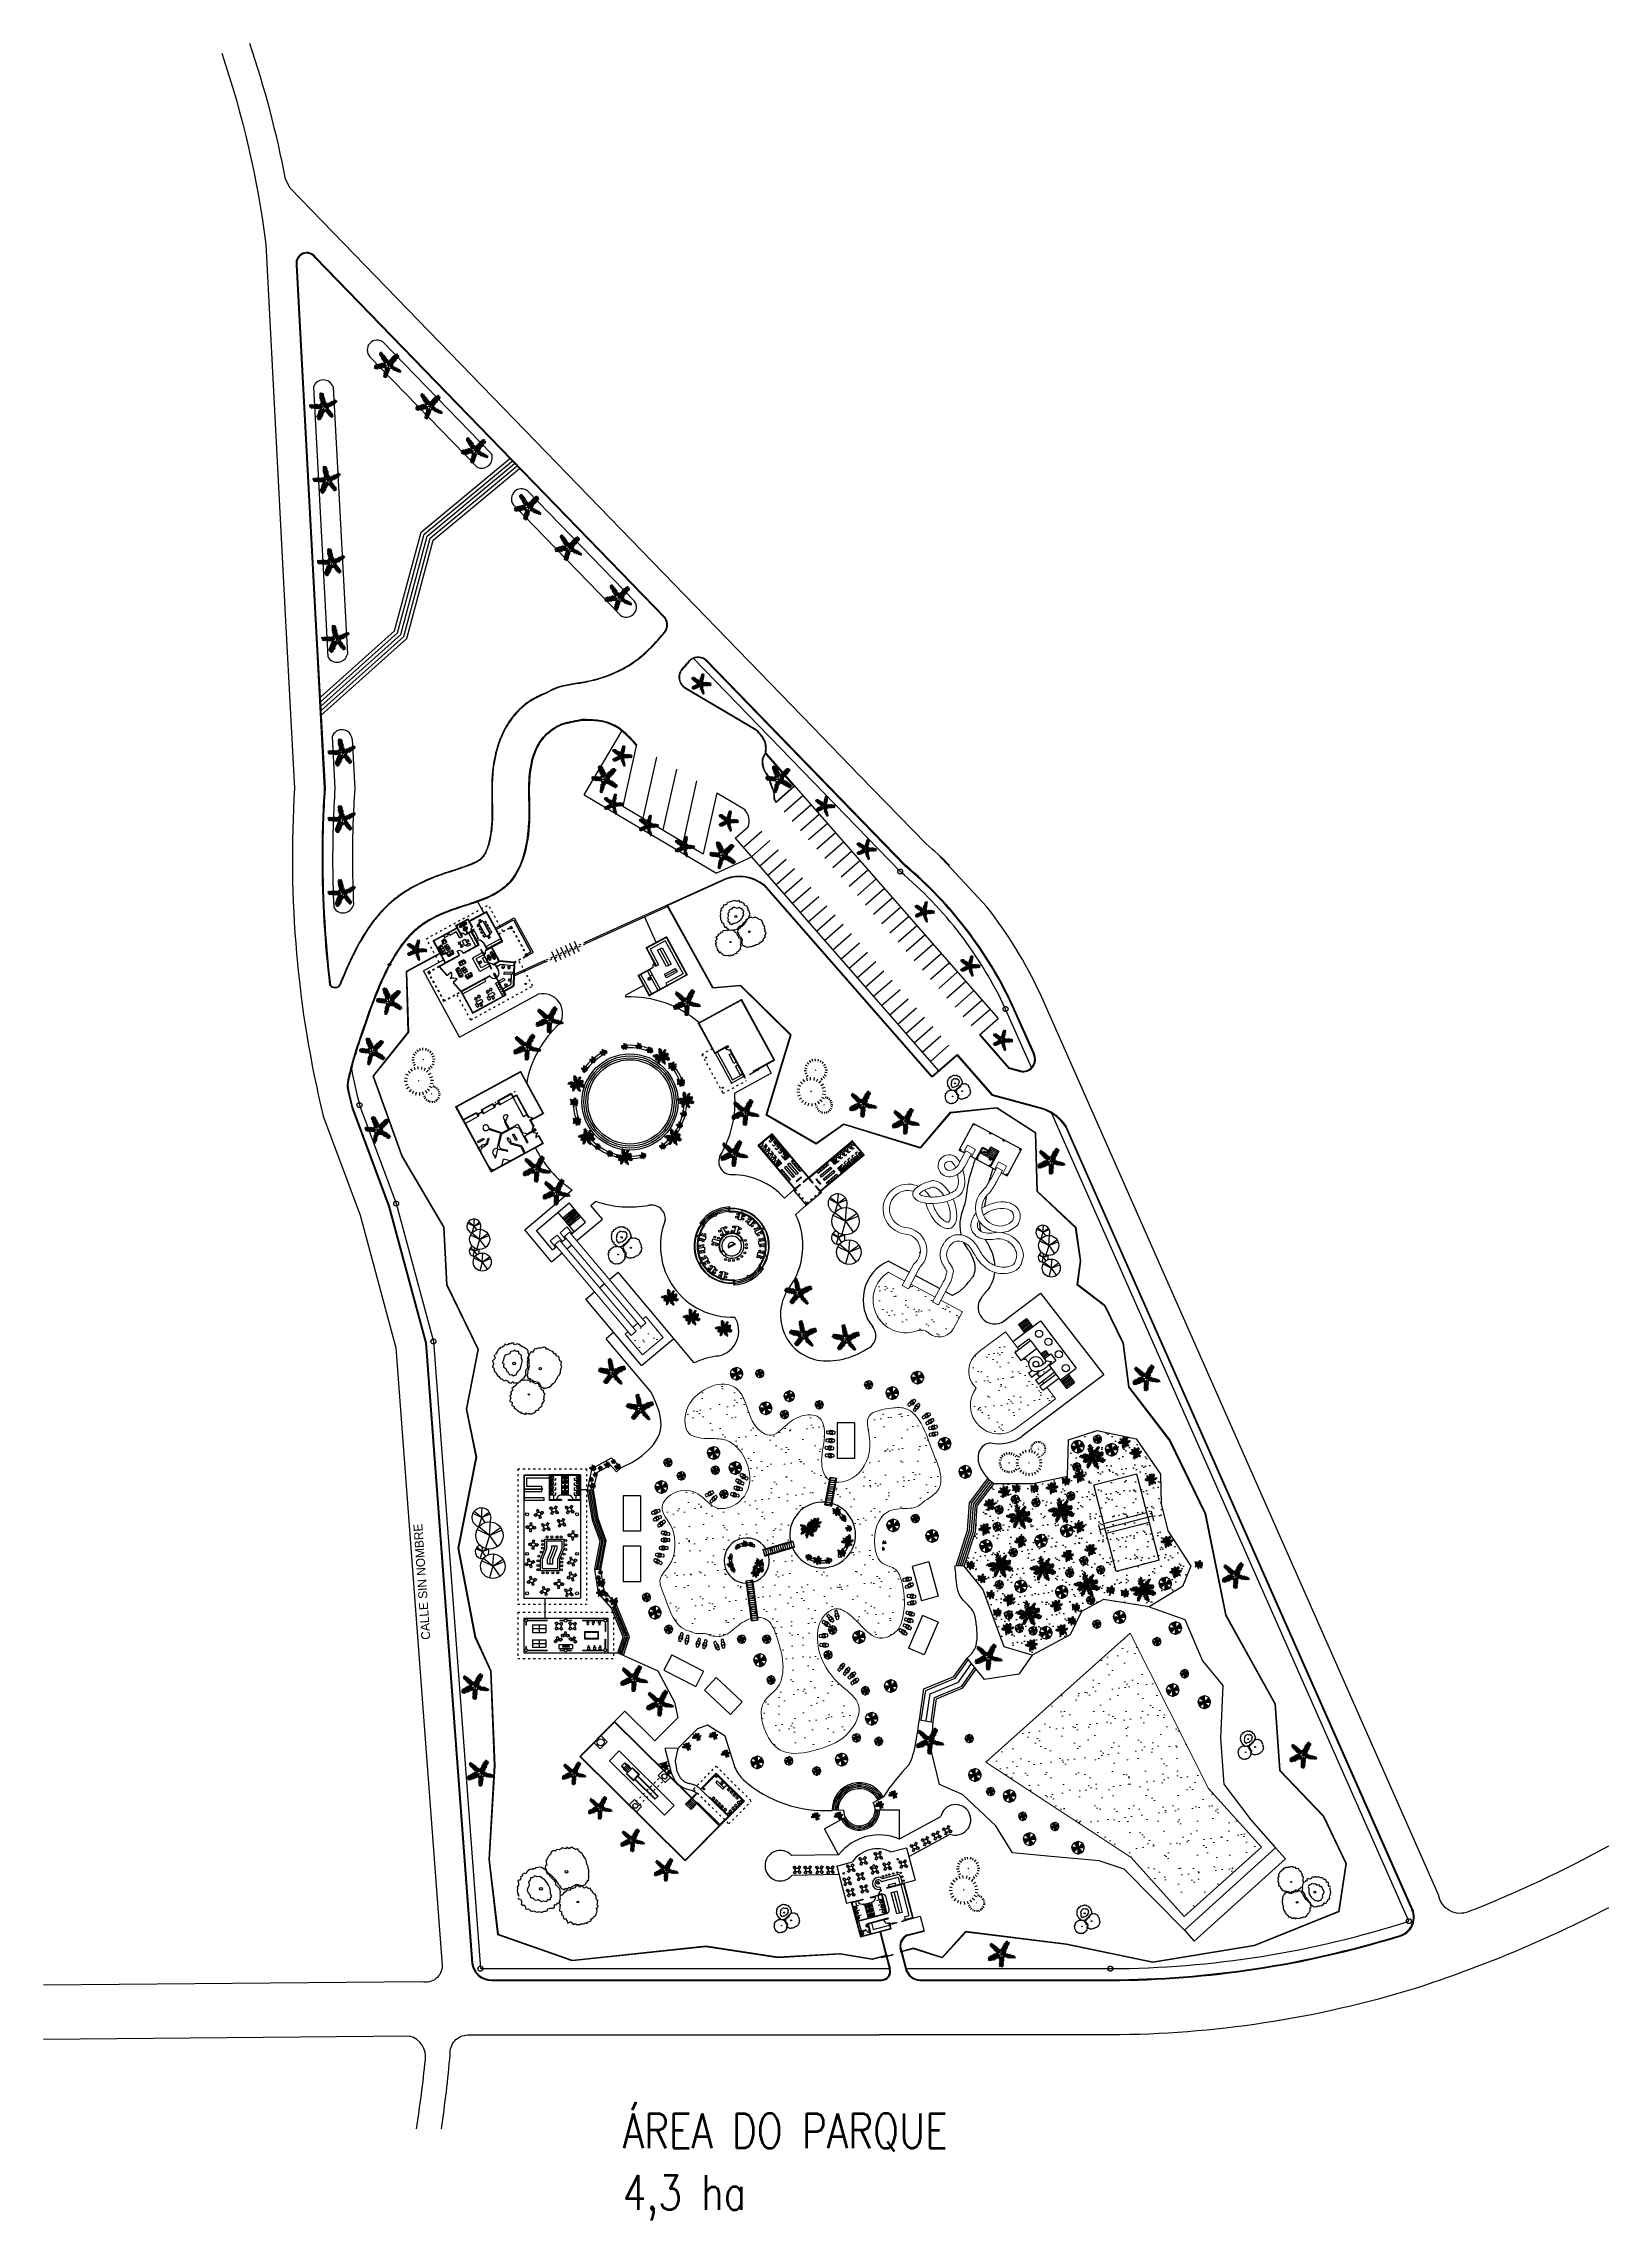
# Model space of a CAD drawing. Header units: millimetres. Extents: x 185 to 501, y 88 to 528.
import ezdxf

# ---------------------------------------------------------------- set-up
doc = ezdxf.new("R2010")
doc.units = ezdxf.units.MM
doc.linetypes.add('ACAD_ISO03W100', pattern=[30, 12, -18])
doc.linetypes.add('PHANTOM2', pattern=[31.75, 15.875, -3.175, 3.175, -3.175, 3.175, -3.175])
for name, color, linetype in [('aceras', 7, 'Continuous'), ('arboles', 84, 'Continuous'), ('arena playa', 253, 'Continuous'), ('cerca', 50, 'Continuous'), ('columnas', 170, 'Continuous'), ('linprop', 7, 'PHANTOM2'), ('MUEBLES', 33, 'Continuous'), ('pavimento', 252, 'Continuous'), ('puertas', 240, 'Continuous'), ('SITE_FURNISHINGS', 230, 'Continuous'), ('texto', 7, 'Continuous')]:
    doc.layers.add(name, color=color, linetype=linetype)
doc.layers.add('Paredes', color=141, linetype='Continuous', lineweight=9)
doc.styles.add('ATTR', font='romans.shx', dxfattribs={"width": 0.8, "height": 0.7})
pattern_1 = [(37.5, (-1937.9465, 84.6386), (-0.1280025, 3.915306), [0, -3.08864, 0, -3.4544, 0, -3.302]), (7.5, (-1937.9465, 84.6386), (3.596186, 5.734601), [0, -1.66624, 0, -2.78384, 0, -1.0668]), (327.5, (-1940.446, 84.6386), (6.327939, 0.0114975), [0, -1.016, 0, -3.6576, 0, -4.7752]), (317.5, (-1940.446, 84.6386), (6.108452, 1.783435), [0, -0.508, 0, -2.39776, 0, -2.7432])]

msp = doc.modelspace()

# ---------------------------------------------------------------- texts
at = {"color": 2, "style": 'ATTR', "width": 0.8}
for s, p in [('ÁREA DO PARQUE', (301.8, 102.37)), ('4,3 ha', (301.8, 89.87))]:
    msp.add_text(s, height=7, dxfattribs=at).set_placement(p)
at = {"layer": 'texto'}
for s, insert, char_height, width, attachment_point, rotation in [('tv', (273.04, 305.67), 0.292, 1.9222, 1, 28.6492), ('CALLE SIN NOMBRE', (261.19, 216.99), 1.8, 115.5038, 5, 94.0038), ('CALLE SIN NOMBRE', (261.19, 216.99), 1.8, 115.5038, 5, 94.0038)]:
    msp.add_mtext(s, dxfattribs=dict(at, insert=insert, char_height=char_height, width=width, attachment_point=attachment_point, rotation=rotation))

# ---------------------------------------------------------------- blocks, each defined once
blk = doc.blocks.new('CLUMP4')
for p, q in [((-2100.925, -465), (-2520.925, 479.975)), ((-2101.125, -464.725), (-2295.7, 563.925)), ((0, 0), (-1432.075, 418.05)), ((0, 0), (-1155.525, -951.225)), ((0, 0), (-888.5, -1183.5)), ((0.075, -0.425), (-599.925, 1349.575)), ((-0.225, -0.025), (-278.175, 1469.475)), ((0, 0), (1323.925, -682.25)), ((0.025, 0), (1371.625, 613.675)), ((3397.95, -293.45), (2109.075, 82.8)), ((3398, -293.85), (2858.025, 921.15)), ((3397.75, -293.475), (3147.6, 1029.075)), ((3397.975, -293.45), (4632.4, 258.85)), ((-2100.975, -464.7), (-3103.45, -172.075)), ((-2100.975, -464.7), (-2909.85, -1130.55)), ((-2100.975, -464.7), (-2722.925, -1293.175)), ((-2100.975, -464.7), (-1496.775, -194.375)), ((-2100.975, -464.7), (-1174.225, -942.275)), ((1594.15, -1142.15), (1016.375, -1617.75)), ((1594.15, -1142.15), (1120.3, -1003.825)), ((1594.15, -1142.15), (1149.9, -1733.9)), ((1594.175, -1142.375), (1366.775, -630.7)), ((1594.05, -1142.15), (1455.05, -407.4)), ((1594.15, -1142.15), (2183.925, -878.275)), ((1594.15, -1142.15), (2256.125, -1483.275)), ((3397.95, -293.45), (2357.975, -1149.55)), ((3397.95, -293.45), (2598.3, -1358.625)), ((3397.95, -293.45), (4589.5, -907.5))]:
    blk.add_line(p, q)
for centre, radius in [((0.075, -0.425), 1500), ((3398, -293.85), 1350)]:
    blk.add_circle(centre, radius)
for centre, radius, start, end in [((-2100.925, -465), 1050, 52.09105, 333.029), ((1594.175, -1142.375), 750, 187.2069, 359.9176), ((1594.175, -1142.375), 750, 50.00407, 101.3809)]:
    blk.add_arc(centre, radius, start, end)
at = {"style": 'ATTR', "width": 0.8, "flags": 9}
blk.add_attdef('ESTCODE', (0, 0), '', height=157.919, dxfattribs=at)
blk = doc.blocks.new('new block')
at = {"xscale": 0.000999999996565748, "yscale": 0.001000000000203727, "zscale": 0.001}
blk.add_blockref('CLUMP4', (-1.32, 0.68), dxfattribs=at)
blk = doc.blocks.new('Sink - Oval top')
for p, q in [((-1, 0), (1, 0)), ((0, 1), (0, -1))]:
    blk.add_line(p, q)
at = {"linetype": 'Continuous'}
for points in [[(-12, 0, 0.117634), (-11, -3, 0.104469), (-9, -7, 0.090016), (-5, -9, 0.08192), (0, -10, 0.08192), (4, -9, 0.090016), (8, -7, 0.104469), (11, -4, 0.117634), (12, 0, 0.117634), (11, 3, 0.104469), (9, 7, 0.090016), (5, 9, 0.08192), (0, 10, 0.08192), (-4, 9, 0.090016), (-8, 7, 0.104469), (-11, 4, 0.117634)], [(-11, 0, 0.118622), (-11, -3, 0.104678), (-8, -6, 0.089562), (-5, -8, 0.081185), (0, -9, 0.081185), (4, -8, 0.089562), (8, -7, 0.104678), (10, -4, 0.118622), (11, 0, 0.118622), (11, 3, 0.104678), (8, 6, 0.089562), (5, 8, 0.081185), (0, 9, 0.081185), (-4, 8, 0.089562), (-8, 7, 0.104678), (-10, 4, 0.118622)], [(-7, 0, 0.118283), (-7, -2, 0.104607), (-5, -4, 0.089718), (-3, -6, 0.081436), (0, -6, 0.081436), (3, -6, 0.089718), (5, -4, 0.104607), (7, -2, 0.118283), (7, 0, 0.118283), (7, 2, 0.104607), (5, 4, 0.089718), (3, 6, 0.081436), (0, 6, 0.081436), (-3, 6, 0.089718), (-5, 4, 0.104607), (-7, 2, 0.118283)]]:
    blk.add_lwpolyline(points, format="xyb", close=True, dxfattribs=at)
for radius in [1.5, 1]:
    blk.add_circle((0, 0), radius)
blk = doc.blocks.new('CLUMP1')
for p, q in [((711.55, 2187.775), (620.75, 2345.025)), ((885.4, 2257.375), (837.825, 2434.925)), ((1070.75, 2465.6), (1070.75, 2285.6)), ((1256.1, 2257.375), (1303.7, 2434.925)), ((1429.95, 2187.775), (1520.75, 2345.025)), ((-3157.725, 239.375), (-3388.35, 301.175)), ((-3058.975, 469.65), (-3268.475, 590.6)), ((-2906.3, 667.65), (-3077.775, 839.125)), ((-2708.2, 820.15), (-2829.25, 1029.825)), ((-2476.4, 912.975), (-2539.825, 1149.725)), ((-2229.25, 1190.6), (-2229.25, 950.6)), ((-1982.1, 912.975), (-1918.65, 1149.725)), ((-1750.3, 820.15), (-1629.25, 1029.825)), ((-1552.2, 667.65), (-1380.725, 839.125)), ((-1139.825, 301.575), (-1428.125, 378.825)), ((-1016.4, 589.4), (-1278.3, 740.6)), ((-825.575, 836.925), (-1039.9, 1051.275)), ((-577.925, 1027.55), (-729.25, 1289.65)), ((-288.2, 1143.575), (-367.475, 1439.5)), ((20.75, 1490.6), (20.75, 1190.6)), ((170.75, 1565.6), (350.75, 1565.6)), ((374.4, 1752.2), (201.425, 1798.55)), ((448.45, 1924.875), (291.325, 2015.6)), ((329.7, 1143.575), (408.975, 1439.5)), ((562.975, 2073.4), (434.35, 2202)), ((619.425, 1027.55), (770.75, 1289.65)), ((867.075, 836.925), (1081.4, 1051.275)), ((1057.9, 589.4), (1319.8, 740.6)), ((1181.325, 301.575), (1469.625, 378.825)), ((1429.95, 943.45), (1520.75, 786.175)), ((1578.55, 2073.4), (1707.15, 2202)), ((1578.55, 1057.825), (1707.15, 929.2)), ((1693.05, 1924.875), (1850.175, 2015.6)), ((1693.05, 1206.325), (1850.175, 1115.6)), ((1767.1, 1752.2), (1940.075, 1798.55)), ((1767.1, 1379.025), (1940.075, 1332.675)), ((1970.75, 1565.6), (1790.75, 1565.6)), ((-3429.25, -9.4), (-3189.25, -9.4)), ((-3157.725, -258.175), (-3388.35, -319.975)), ((-3058.975, -488.45), (-3268.475, -609.4)), ((-2906.3, -686.45), (-3077.775, -857.925)), ((-2708.2, -838.95), (-2829.25, -1048.625)), ((-2476.4, -931.775), (-2539.825, -1168.5)), ((-2229.25, -1209.4), (-2229.25, -969.4)), ((-1982.1, -931.775), (-1918.65, -1168.5)), ((-1750.3, -838.95), (-1629.25, -1048.625)), ((-1552.2, -686.45), (-1380.725, -857.925)), ((-1479.25, -9.4), (-1179.25, -9.4)), ((-1139.825, -320.375), (-1428.125, -397.625)), ((-1016.4, -608.2), (-1278.3, -759.4)), ((-825.575, -855.725), (-1039.9, -1070.05)), ((-577.925, -1046.35), (-729.25, -1308.425)), ((-288.2, -1162.375), (-367.475, -1458.275)), ((20.75, -1509.4), (20.75, -1209.4)), ((329.7, -1162.375), (408.975, -1458.275)), ((619.425, -1046.35), (770.75, -1308.425)), ((867.075, -855.725), (1081.4, -1070.05)), ((1057.9, -608.2), (1319.8, -759.4)), ((1181.325, -320.375), (1469.625, -397.625)), ((1520.75, -9.4), (1220.75, -9.4))]:
    blk.add_line(p, q)
for points in [[(0, 0), (-19.075, -48.9), (47.675, -24.45)], [(1058.3, 1571.25), (1046.85, 1541.9), (1086.9, 1556.575)], [(-2245.85, -1.875), (-2261.1, -41), (-2207.725, -21.425)]]:
    blk.add_lwpolyline(points, close=True)
at = {"style": 'ATTR', "width": 0.8, "flags": 9}
blk.add_attdef('ESTCODE', (0, 0), '', height=108, dxfattribs=at)

# ---------------------------------------------------------------- hatches: boundary and pattern name
h = msp.add_hatch(color=230)
edge = h.paths.add_edge_path()
edge.add_arc((325.01, 259.14), 0.0682, 135, 270)
edge.add_line((325.01, 259.07), (325.99, 259.07))
edge.add_arc((325.99, 259.18), 0.11, 270, 382.5)
edge.add_line((326.09, 259.22), (325.83, 259.85))
edge.add_arc((325.73, 259.81), 0.11, 22.5, 135)
edge.add_line((325.66, 259.88), (324.96, 259.19))
edge = h.paths.add_edge_path()
edge.add_arc((324.91, 258.9), 0.0682, 45, 180)
edge.add_line((324.84, 258.9), (324.84, 257.92))
edge.add_arc((324.95, 257.92), 0.11, 180, 292.5)
edge.add_line((324.99, 257.82), (325.62, 258.08))
edge.add_arc((325.58, 258.18), 0.11, 292.5, 405)
edge.add_line((325.66, 258.26), (324.96, 258.95))
edge = h.paths.add_edge_path()
edge.add_arc((323.95, 258.33), 0.11, 202.5, 315)
edge.add_line((324.03, 258.26), (324.72, 258.95))
edge.add_arc((324.68, 259), 0.0682, 315, 450)
edge.add_line((324.68, 259.07), (323.69, 259.07))
edge.add_arc((323.69, 258.96), 0.11, 90, 202.5)
edge.add_line((323.59, 258.92), (323.85, 258.29))
for color, points in [(230, [(324.83, 260.22, 0.534511), (324.68, 260.32), (324.05, 260.06, 0.475071), (324.01, 259.9, -0.059116), (324.03, 259.88), (324.72, 259.19, -0.187719), (324.83, 259.23, 0.000562), (324.83, 259.23)]), (256, [(329.55, 259.86, 0.534511), (329.45, 259.93), (329.04, 259.76, 0.475071), (329, 259.65, -0.059116), (329.02, 259.64), (329.48, 259.18, -0.187719), (329.55, 259.21, 0.000562), (329.55, 259.21)]), (5, [(335.53, 255.49, 0.534511), (335.4, 255.58), (334.88, 255.36, 0.475071), (334.84, 255.22, -0.059116), (334.85, 255.21), (335.44, 254.62, -0.187719), (335.53, 254.66, 0.000562), (335.53, 254.66)]), (256, [(351.56, 257.59, 0.534511), (351.46, 257.65), (351.05, 257.48, 0.475071), (351.01, 257.38, -0.059116), (351.03, 257.36), (351.49, 256.91, -0.187719), (351.56, 256.94, 0.000562), (351.56, 256.94)]), (5, [(356.33, 256.31, 0.534511), (356.17, 256.41), (355.55, 256.15, 0.475071), (355.5, 255.98, -0.059116), (355.52, 255.97), (356.22, 255.27, -0.187719), (356.33, 255.32, 0.000562), (356.33, 255.32)]), (230, [(361.45, 259.45, 0.534511), (361.29, 259.55), (360.67, 259.29, 0.475071), (360.62, 259.13, -0.059116), (360.64, 259.12), (361.34, 258.42, -0.187719), (361.45, 258.47, 0.000562), (361.45, 258.47)]), (230, [(330.75, 253.25, 0.534511), (330.6, 253.35), (329.97, 253.09, 0.475071), (329.93, 252.93, -0.059116), (329.95, 252.91), (330.64, 252.21, -0.187719), (330.75, 252.26, 0.000562), (330.75, 252.26)]), (256, [(334.55, 251.58, 0.534511), (334.45, 251.65), (334.03, 251.48, 0.475071), (334, 251.37, -0.059116), (334.01, 251.36), (334.47, 250.9, -0.187719), (334.55, 250.93, 0.000562), (334.55, 250.93)]), (230, [(341.57, 253.56, 0.534511), (341.47, 253.62), (341.05, 253.45, 0.475071), (341.02, 253.35, -0.059116), (341.04, 253.34), (341.5, 252.88, -0.187719), (341.57, 252.91, 0.000562), (341.57, 252.91)]), (230, [(320.19, 244.21, 0.534511), (320.03, 244.31), (319.41, 244.05, 0.475071), (319.36, 243.88, -0.059116), (319.38, 243.87), (320.08, 243.17, -0.187719), (320.19, 243.22, 0.000562), (320.19, 243.22)]), (256, [(366.96, 246.08, 0.534511), (366.81, 246.18), (366.18, 245.92, 0.475071), (366.13, 245.76, -0.059116), (366.15, 245.74), (366.85, 245.04, -0.187719), (366.96, 245.09, 0.000562), (366.96, 245.09)]), (230, [(393.88, 245.47, 0.534511), (393.73, 245.57), (393.1, 245.32, 0.475071), (393.05, 245.15, -0.059116), (393.07, 245.14), (393.77, 244.44, -0.187719), (393.88, 244.49, 0.000562), (393.88, 244.49)]), (256, [(397.87, 246.58, 0.534511), (397.77, 246.65), (397.36, 246.47, 0.475071), (397.32, 246.37, -0.059116), (397.34, 246.36), (397.8, 245.9, -0.187719), (397.87, 245.93, 0.000562), (397.87, 245.93)]), (5, [(400.71, 244.86, 0.534511), (400.56, 244.96), (399.93, 244.7, 0.475071), (399.88, 244.54, -0.059116), (399.9, 244.52), (400.6, 243.83, -0.187719), (400.71, 243.87, 0.000562), (400.71, 243.87)]), (256, [(310.96, 241.87, 0.534511), (310.86, 241.94), (310.45, 241.76, 0.475071), (310.42, 241.66, -0.059116), (310.43, 241.65), (310.89, 241.19, -0.187719), (310.96, 241.22, 0.000562), (310.96, 241.22)]), (256, [(313.66, 239.17, 0.534511), (313.56, 239.24), (313.15, 239.07, 0.475071), (313.12, 238.96, -0.059116), (313.13, 238.95), (313.59, 238.49, -0.187719), (313.66, 238.52, 0.000562), (313.66, 238.52)]), (230, [(320.55, 240.32, 0.534511), (320.45, 240.38), (320.03, 240.21, 0.475071), (320, 240.11, -0.059116), (320.02, 240.1), (320.47, 239.64, -0.187719), (320.55, 239.67, 0.000562), (320.55, 239.67)]), (256, [(324.6, 241.14, 0.534511), (324.44, 241.24), (323.82, 240.98, 0.475071), (323.77, 240.82, -0.059116), (323.79, 240.8), (324.49, 240.11, -0.187719), (324.6, 240.15, 0.000562), (324.6, 240.15)]), (230, [(371.1, 240.37, 0.534511), (370.94, 240.47), (370.32, 240.21, 0.475071), (370.27, 240.05, -0.059116), (370.29, 240.03), (370.99, 239.34, -0.187719), (371.1, 239.38, 0.000562), (371.1, 239.38)]), (256, [(393.68, 240.95, 0.534511), (393.58, 241.02), (393.17, 240.85, 0.475071), (393.13, 240.74, -0.059116), (393.15, 240.73), (393.61, 240.27, -0.187719), (393.68, 240.31, 0.000562), (393.68, 240.31)]), (230, [(309.64, 237.31, 0.534511), (309.49, 237.41), (308.87, 237.15, 0.475071), (308.82, 236.99, -0.059116), (308.84, 236.98), (309.54, 236.28, -0.187719), (309.64, 236.33, 0.000562), (309.64, 236.33)]), (5, [(322.29, 235.45, 0.534511), (322.19, 235.52), (321.78, 235.35, 0.475071), (321.75, 235.24, -0.059116), (321.76, 235.23), (322.22, 234.77, -0.187719), (322.29, 234.81, 0.000562), (322.29, 234.81)]), (256, [(381.24, 234.41, 0.534511), (381.14, 234.48), (380.73, 234.31, 0.475071), (380.69, 234.2, -0.059116), (380.71, 234.19), (381.17, 233.73, -0.187719), (381.24, 233.77, 0.000562), (381.24, 233.77)]), (256, [(385.43, 233.76, 0.534511), (385.33, 233.83), (384.92, 233.66, 0.475071), (384.89, 233.55, -0.059116), (384.9, 233.54), (385.36, 233.08, -0.187719), (385.43, 233.11, 0.000562), (385.43, 233.11)]), (256, [(392.46, 235.1, 0.534511), (392.36, 235.16), (391.95, 234.99, 0.475071), (391.92, 234.89, -0.059116), (391.93, 234.88), (392.39, 234.42, -0.187719), (392.46, 234.45, 0.000562), (392.46, 234.45)]), (256, [(356.52, 229.55, 0.534511), (356.37, 229.65), (355.74, 229.4, 0.475071), (355.7, 229.23, -0.059116), (355.72, 229.22), (356.41, 228.52, -0.187719), (356.52, 228.57, 0.000562), (356.52, 228.57)]), (230, [(361.01, 230.54, 0.534511), (360.91, 230.61), (360.5, 230.43, 0.475071), (360.47, 230.33, -0.059116), (360.48, 230.32), (360.94, 229.86, -0.187719), (361.01, 229.89, 0.000562), (361.01, 229.89)]), (256, [(377.97, 232.32, 0.534511), (377.87, 232.39), (377.45, 232.22, 0.475071), (377.42, 232.11, -0.059116), (377.43, 232.1), (377.89, 231.64, -0.187719), (377.97, 231.67, 0.000562), (377.97, 231.67)]), (5, [(364.4, 227.39, 0.534511), (364.25, 227.49), (363.62, 227.23, 0.475071), (363.57, 227.07, -0.059116), (363.59, 227.05), (364.29, 226.35, -0.187719), (364.4, 226.4, 0.000562), (364.4, 226.4)]), (5, [(375.31, 225.37, 0.534511), (375.16, 225.47), (374.53, 225.21, 0.475071), (374.48, 225.05, -0.059116), (374.5, 225.03), (375.2, 224.34, -0.187719), (375.31, 224.38, 0.000562), (375.31, 224.39)]), (256, [(377.57, 228.92, 0.534511), (377.47, 228.99), (377.06, 228.82, 0.475071), (377.03, 228.71, -0.059116), (377.04, 228.7), (377.5, 228.24, -0.187719), (377.57, 228.27, 0.000562), (377.57, 228.27)]), (5, [(386.44, 226.42, 0.534511), (386.29, 226.52), (385.66, 226.26, 0.475071), (385.61, 226.1, -0.059116), (385.63, 226.08), (386.33, 225.38, -0.187719), (386.44, 225.43, 0.000562), (386.44, 225.43)]), (230, [(391.65, 228.47, 0.534511), (391.5, 228.57), (390.88, 228.31, 0.475071), (390.83, 228.15, -0.059116), (390.85, 228.13), (391.54, 227.43, -0.187719), (391.65, 227.48, 0.000562), (391.65, 227.48)]), (256, [(380.85, 223.65, 0.534511), (380.75, 223.72), (380.34, 223.55, 0.475071), (380.3, 223.44, -0.059116), (380.32, 223.43), (380.78, 222.97, -0.187719), (380.85, 223, 0.000562), (380.85, 223)]), (256, [(395.12, 221.99, 0.534511), (395.02, 222.06), (394.61, 221.89, 0.475071), (394.57, 221.78, -0.059116), (394.59, 221.77), (395.05, 221.31, -0.187719), (395.12, 221.34, 0.000562), (395.12, 221.34)]), (256, [(377.99, 217.16, 0.534511), (377.89, 217.22), (377.48, 217.05, 0.475071), (377.44, 216.95, -0.059116), (377.46, 216.94), (377.92, 216.48, -0.187719), (377.99, 216.51, 0.000562), (377.99, 216.51)]), (230, [(382.36, 217.22, 0.534511), (382.2, 217.32), (381.58, 217.06, 0.475071), (381.53, 216.9, -0.059116), (381.55, 216.88), (382.25, 216.19, -0.187719), (382.36, 216.23, 0.000562), (382.36, 216.23)]), (5, [(390.63, 216.09, 0.534511), (390.48, 216.19), (389.85, 215.93, 0.475071), (389.8, 215.76, -0.059116), (389.82, 215.75), (390.52, 215.05, -0.187719), (390.63, 215.1, 0.000562), (390.63, 215.1)]), (256, [(392.24, 219.5, 0.534511), (392.14, 219.57), (391.73, 219.4, 0.475071), (391.69, 219.29, -0.059116), (391.71, 219.28), (392.17, 218.82, -0.187719), (392.24, 218.85, 0.000562), (392.24, 218.85)]), (256, [(398.52, 220.16, 0.534511), (398.42, 220.22), (398.01, 220.05, 0.475071), (397.98, 219.95, -0.059116), (397.99, 219.94), (398.45, 219.48, -0.187719), (398.52, 219.51, 0.000562), (398.52, 219.51)]), (230, [(411.56, 217.74, 0.534511), (411.4, 217.85), (410.78, 217.59, 0.475071), (410.73, 217.42, -0.059116), (410.75, 217.41), (411.45, 216.71, -0.187719), (411.56, 216.76, 0.000562), (411.56, 216.76)]), (256, [(306.62, 214.57, 0.534511), (306.52, 214.64), (306.11, 214.47, 0.475071), (306.08, 214.36, -0.059116), (306.09, 214.35), (306.55, 213.89, -0.187719), (306.62, 213.93, 0.000562), (306.62, 213.93)]), (256, [(308.34, 211.9, 0.534511), (308.19, 212.01), (307.56, 211.75, 0.475071), (307.51, 211.58, -0.059116), (307.53, 211.57), (308.23, 210.87, -0.187719), (308.34, 210.92, 0.000562), (308.34, 210.92)]), (256, [(396.47, 214.01, 0.534511), (396.37, 214.07), (395.95, 213.9, 0.475071), (395.92, 213.8, -0.059116), (395.94, 213.79), (396.39, 213.33, -0.187719), (396.47, 213.36, 0.000562), (396.47, 213.36)]), (230, [(311.12, 208.1, 0.534511), (311.02, 208.17), (310.61, 208, 0.475071), (310.58, 207.89, -0.059116), (310.59, 207.88), (311.05, 207.42, -0.187719), (311.12, 207.45, 0.000562), (311.12, 207.45)]), (230, [(344.27, 207.98, 0.534511), (344.17, 208.05), (343.75, 207.88, 0.475071), (343.72, 207.77, -0.059116), (343.74, 207.76), (344.19, 207.3, -0.187719), (344.27, 207.33, 0.000562), (344.27, 207.33)]), (256, [(349.63, 206.93, 0.534511), (349.48, 207.03), (348.85, 206.77, 0.475071), (348.8, 206.61, -0.059116), (348.82, 206.59), (349.52, 205.9, -0.187719), (349.63, 205.94, 0.000562), (349.63, 205.94)]), (256, [(379.9, 211.01, 0.534511), (379.8, 211.08), (379.38, 210.91, 0.475071), (379.35, 210.8, -0.059116), (379.36, 210.79), (379.82, 210.33, -0.187719), (379.9, 210.36, 0.000562), (379.9, 210.36)]), (256, [(382.06, 208.33, 0.534511), (381.96, 208.39), (381.55, 208.22, 0.475071), (381.52, 208.12, -0.059116), (381.53, 208.11), (381.99, 207.65, -0.187719), (382.06, 207.68, 0.000562), (382.06, 207.68)]), (256, [(384.84, 207.81, 0.534511), (384.74, 207.87), (384.32, 207.7, 0.475071), (384.29, 207.6, -0.059116), (384.3, 207.59), (384.76, 207.13, -0.187719), (384.84, 207.16, 0.000562), (384.84, 207.16)]), (230, [(387.46, 207.8, 0.534511), (387.31, 207.91), (386.68, 207.65, 0.475071), (386.64, 207.48, -0.059116), (386.66, 207.47), (387.35, 206.77, -0.187719), (387.46, 206.82, 0.000562), (387.46, 206.82)]), (256, [(397.74, 209.17, 0.534511), (397.64, 209.24), (397.23, 209.07, 0.475071), (397.19, 208.96, -0.059116), (397.21, 208.95), (397.67, 208.49, -0.187719), (397.74, 208.52, 0.000562), (397.74, 208.52)]), (5, [(402.33, 210.98, 0.534511), (402.18, 211.08), (401.56, 210.82, 0.475071), (401.51, 210.65, -0.059116), (401.53, 210.64), (402.23, 209.94, -0.187719), (402.33, 209.99, 0.000562), (402.33, 209.99)]), (5, [(413.63, 208.77, 0.534511), (413.48, 208.87), (412.85, 208.61, 0.475071), (412.8, 208.45, -0.059116), (412.82, 208.43), (413.52, 207.73, -0.187719), (413.63, 207.78, 0.000562), (413.63, 207.78)]), (230, [(325.88, 206.12, 0.534511), (325.78, 206.19), (325.37, 206.02, 0.475071), (325.34, 205.91, -0.059116), (325.35, 205.9), (325.81, 205.44, -0.187719), (325.88, 205.47, 0.000562), (325.88, 205.47)]), (256, [(330.93, 206.12, 0.534511), (330.83, 206.19), (330.41, 206.02, 0.475071), (330.38, 205.91, -0.059116), (330.39, 205.9), (330.85, 205.44, -0.187719), (330.93, 205.47, 0.000562), (330.93, 205.47)]), (5, [(343.37, 202.95, 0.534511), (343.27, 203.01), (342.85, 202.84, 0.475071), (342.82, 202.74, -0.059116), (342.84, 202.73), (343.29, 202.27, -0.187719), (343.37, 202.3, 0.000562), (343.37, 202.3)]), (256, [(409.88, 205.63, 0.534511), (409.78, 205.7), (409.37, 205.53, 0.475071), (409.34, 205.42, -0.059116), (409.35, 205.41), (409.81, 204.95, -0.187719), (409.88, 204.98, 0.000562), (409.88, 204.98)]), (230, [(329.57, 202.27, 0.534511), (329.42, 202.37), (328.79, 202.11, 0.475071), (328.74, 201.94, -0.059116), (328.76, 201.93), (329.46, 201.23, -0.187719), (329.57, 201.28, 0.000562), (329.57, 201.28)]), (256, [(415.48, 199.15, 0.534511), (415.38, 199.22), (414.97, 199.05, 0.475071), (414.94, 198.94, -0.059116), (414.95, 198.93), (415.41, 198.47, -0.187719), (415.48, 198.5, 0.000562), (415.48, 198.5)]), (5, [(331.83, 197.85, 0.534511), (331.73, 197.92), (331.31, 197.75, 0.475071), (331.28, 197.64, -0.059116), (331.29, 197.63), (331.75, 197.17, -0.187719), (331.83, 197.2, 0.000562), (331.83, 197.2)]), (5, [(350.91, 195.69, 0.534511), (350.81, 195.76), (350.4, 195.59, 0.475071), (350.37, 195.48, -0.059116), (350.38, 195.47), (350.84, 195.01, -0.187719), (350.91, 195.04, 0.000562), (350.91, 195.04)]), (5, [(356.04, 197.03, 0.534511), (355.88, 197.13), (355.26, 196.88, 0.475071), (355.21, 196.71, -0.059116), (355.23, 196.7), (355.93, 196, -0.187719), (356.04, 196.05, 0.000562), (356.04, 196.05)]), (230, [(413.09, 196.22, 0.534511), (412.94, 196.32), (412.31, 196.06, 0.475071), (412.26, 195.9, -0.059116), (412.28, 195.88), (412.98, 195.18, -0.187719), (413.09, 195.23, 0.000562), (413.09, 195.23)]), (230, [(419.47, 193.77, 0.534511), (419.32, 193.87), (418.69, 193.61, 0.475071), (418.65, 193.44, -0.059116), (418.67, 193.43), (419.36, 192.73, -0.187719), (419.47, 192.78, 0.000562), (419.47, 192.78)]), (256, [(352.18, 190.42, 0.534511), (352.02, 190.53), (351.4, 190.27, 0.475071), (351.35, 190.1, -0.059116), (351.37, 190.09), (352.07, 189.39, -0.187719), (352.18, 189.44, 0.000562), (352.18, 189.44)]), (230, [(349.11, 186.16, 0.534511), (349.01, 186.23), (348.6, 186.06, 0.475071), (348.57, 185.95, -0.059116), (348.58, 185.94), (349.04, 185.48, -0.187719), (349.11, 185.51, 0.000562), (349.11, 185.51)]), (256, [(353.61, 185.44, 0.534511), (353.51, 185.51), (353.1, 185.34, 0.475071), (353.07, 185.23, -0.059116), (353.08, 185.22), (353.54, 184.76, -0.187719), (353.61, 184.79, 0.000562), (353.61, 184.79)]), (256, [(371.94, 186, 0.534511), (371.84, 186.07), (371.43, 185.9, 0.475071), (371.4, 185.79, -0.059116), (371.41, 185.78), (371.87, 185.32, -0.187719), (371.94, 185.35, 0.000562), (371.94, 185.35)]), (230, [(329.02, 181.61, 0.534511), (328.87, 181.71), (328.24, 181.45, 0.475071), (328.19, 181.29, -0.059116), (328.21, 181.27), (328.91, 180.58, -0.187719), (329.02, 180.62, 0.000562), (329.02, 180.62)]), (256, [(335.43, 181.49, 0.534511), (335.33, 181.55), (334.91, 181.38, 0.475071), (334.88, 181.27, -0.059116), (334.9, 181.26), (335.35, 180.8, -0.187719), (335.43, 180.84, 0.000562), (335.43, 180.84)]), (256, [(346.11, 182.16, 0.534511), (345.96, 182.26), (345.33, 182, 0.475071), (345.28, 181.84, -0.059116), (345.3, 181.83), (346, 181.13, -0.187719), (346.11, 181.18, 0.000562), (346.11, 181.18)]), (5, [(341.06, 179.44, 0.534511), (340.96, 179.51), (340.55, 179.34, 0.475071), (340.52, 179.23, -0.059116), (340.53, 179.22), (340.99, 178.76, -0.187719), (341.06, 178.79, 0.000562), (341.06, 178.79)]), (230, [(373.06, 179.05, 0.534511), (372.91, 179.15), (372.28, 178.89, 0.475071), (372.23, 178.73, -0.059116), (372.25, 178.71), (372.95, 178.01, -0.187719), (373.06, 178.06, 0.000562), (373.06, 178.06)]), (256, [(376.26, 175.29, 0.534511), (376.16, 175.36), (375.75, 175.18, 0.475071), (375.71, 175.08, -0.059116), (375.73, 175.07), (376.19, 174.61, -0.187719), (376.26, 174.64, 0.000562), (376.26, 174.64)]), (5, [(380.07, 174.78, 0.534511), (379.91, 174.88), (379.29, 174.62, 0.475071), (379.24, 174.46, -0.059116), (379.26, 174.44), (379.96, 173.75, -0.187719), (380.07, 173.79, 0.000562), (380.07, 173.79)]), (256, [(382.75, 170.28, 0.534511), (382.65, 170.35), (382.23, 170.18, 0.475071), (382.2, 170.07, -0.059116), (382.21, 170.06), (382.67, 169.6, -0.187719), (382.75, 169.63, 0.000562), (382.75, 169.63)]), (256, [(389.23, 168.22, 0.534511), (389.13, 168.28), (388.72, 168.11, 0.475071), (388.69, 168.01, -0.059116), (388.7, 168), (389.16, 167.54, -0.187719), (389.23, 167.57, 0.000562), (389.23, 167.57)]), (230, [(384.11, 166.05, 0.534511), (383.96, 166.15), (383.33, 165.89, 0.475071), (383.28, 165.72, -0.059116), (383.3, 165.71), (384, 165.01, -0.187719), (384.11, 165.06, 0.000562), (384.11, 165.06)]), (230, [(393.93, 164.33, 0.534511), (393.78, 164.43), (393.16, 164.17, 0.475071), (393.11, 164.01, -0.059116), (393.13, 163.99), (393.82, 163.29, -0.187719), (393.93, 163.34, 0.000562), (393.93, 163.34)])]:
    msp.add_hatch(color=color).paths.add_polyline_path(points)
h = msp.add_hatch(color=256)
edge = h.paths.add_edge_path()
edge.add_arc((329.66, 259.15), 0.0448, 135, 270)
edge.add_line((329.66, 259.1), (330.31, 259.1))
edge.add_arc((330.31, 259.18), 0.0723, 270, 382.5)
edge.add_line((330.38, 259.2), (330.21, 259.62))
edge.add_arc((330.14, 259.59), 0.0723, 22.5, 135)
edge.add_line((330.09, 259.64), (329.63, 259.18))
edge = h.paths.add_edge_path()
edge.add_arc((329.6, 259), 0.0448, 45, 180)
edge.add_line((329.55, 259), (329.55, 258.35))
edge.add_arc((329.62, 258.35), 0.0723, 180, 292.5)
edge.add_line((329.65, 258.28), (330.06, 258.45))
edge.add_arc((330.04, 258.52), 0.0723, 292.5, 405)
edge.add_line((330.09, 258.57), (329.63, 259.03))
edge = h.paths.add_edge_path()
edge.add_arc((328.97, 258.62), 0.0723, 202.5, 315)
edge.add_line((329.02, 258.57), (329.48, 259.03))
edge.add_arc((329.44, 259.06), 0.0448, 315, 450)
edge.add_line((329.44, 259.1), (328.79, 259.1))
edge.add_arc((328.79, 259.03), 0.0723, 90, 202.5)
edge.add_line((328.73, 259), (328.9, 258.59))
h = msp.add_hatch(color=256)
edge = h.paths.add_edge_path()
edge.add_arc((351.67, 256.87), 0.0448, 135, 270)
edge.add_line((351.67, 256.83), (352.32, 256.83))
edge.add_arc((352.32, 256.9), 0.0723, 270, 382.5)
edge.add_line((352.39, 256.93), (352.22, 257.34))
edge.add_arc((352.15, 257.31), 0.0723, 22.5, 135)
edge.add_line((352.1, 257.36), (351.64, 256.91))
edge = h.paths.add_edge_path()
edge.add_arc((351.61, 256.72), 0.0448, 45, 180)
edge.add_line((351.56, 256.72), (351.56, 256.07))
edge.add_arc((351.63, 256.07), 0.0723, 180, 292.5)
edge.add_line((351.66, 256), (352.07, 256.18))
edge.add_arc((352.05, 256.24), 0.0723, 292.5, 405)
edge.add_line((352.1, 256.29), (351.64, 256.75))
edge = h.paths.add_edge_path()
edge.add_arc((350.98, 256.34), 0.0723, 202.5, 315)
edge.add_line((351.03, 256.29), (351.49, 256.75))
edge.add_arc((351.45, 256.78), 0.0448, 315, 450)
edge.add_line((351.45, 256.83), (350.8, 256.83))
edge.add_arc((350.8, 256.76), 0.0723, 90, 202.5)
edge.add_line((350.74, 256.73), (350.91, 256.32))
h = msp.add_hatch(color=5)
edge = h.paths.add_edge_path()
edge.add_arc((356.5, 255.22), 0.0682, 135, 270)
edge.add_line((356.5, 255.15), (357.49, 255.15))
edge.add_arc((357.49, 255.26), 0.11, 270, 382.5)
edge.add_line((357.59, 255.31), (357.33, 255.93))
edge.add_arc((357.23, 255.89), 0.11, 22.5, 135)
edge.add_line((357.15, 255.97), (356.45, 255.27))
edge = h.paths.add_edge_path()
edge.add_arc((356.4, 254.99), 0.0682, 45, 180)
edge.add_line((356.33, 254.99), (356.33, 254))
edge.add_arc((356.44, 254), 0.11, 180, 292.5)
edge.add_line((356.49, 253.9), (357.11, 254.16))
edge.add_arc((357.07, 254.26), 0.11, 292.5, 405)
edge.add_line((357.15, 254.34), (356.45, 255.04))
edge = h.paths.add_edge_path()
edge.add_arc((355.44, 254.42), 0.11, 202.5, 315)
edge.add_line((355.52, 254.34), (356.22, 255.04))
edge.add_arc((356.17, 255.09), 0.0682, 315, 450)
edge.add_line((356.17, 255.15), (355.18, 255.15))
edge.add_arc((355.18, 255.04), 0.11, 90, 202.5)
edge.add_line((355.08, 255), (355.34, 254.37))
h = msp.add_hatch(color=230)
edge = h.paths.add_edge_path()
edge.add_arc((361.62, 258.37), 0.0682, 135, 270)
edge.add_line((361.62, 258.3), (362.61, 258.3))
edge.add_arc((362.61, 258.41), 0.11, 270, 382.5)
edge.add_line((362.71, 258.45), (362.45, 259.08))
edge.add_arc((362.35, 259.04), 0.11, 22.5, 135)
edge.add_line((362.27, 259.12), (361.57, 258.42))
edge = h.paths.add_edge_path()
edge.add_arc((361.52, 258.14), 0.0682, 45, 180)
edge.add_line((361.45, 258.14), (361.45, 257.15))
edge.add_arc((361.56, 257.15), 0.11, 180, 292.5)
edge.add_line((361.61, 257.05), (362.23, 257.31))
edge.add_arc((362.19, 257.41), 0.11, 292.5, 405)
edge.add_line((362.27, 257.49), (361.57, 258.18))
edge = h.paths.add_edge_path()
edge.add_arc((360.56, 257.56), 0.11, 202.5, 315)
edge.add_line((360.64, 257.49), (361.34, 258.18))
edge.add_arc((361.29, 258.23), 0.0682, 315, 450)
edge.add_line((361.29, 258.3), (360.3, 258.3))
edge.add_arc((360.3, 258.19), 0.11, 90, 202.5)
edge.add_line((360.2, 258.15), (360.46, 257.52))
h = msp.add_hatch(color=230)
edge = h.paths.add_edge_path()
edge.add_arc((330.93, 252.16), 0.0682, 135, 270)
edge.add_line((330.93, 252.09), (331.91, 252.09))
edge.add_arc((331.91, 252.2), 0.11, 270, 382.5)
edge.add_line((332.01, 252.25), (331.75, 252.87))
edge.add_arc((331.65, 252.83), 0.11, 22.5, 135)
edge.add_line((331.57, 252.91), (330.88, 252.21))
edge = h.paths.add_edge_path()
edge.add_arc((330.83, 251.93), 0.0682, 45, 180)
edge.add_line((330.76, 251.93), (330.76, 250.94))
edge.add_arc((330.87, 250.94), 0.11, 180, 292.5)
edge.add_line((330.91, 250.84), (331.54, 251.1))
edge.add_arc((331.5, 251.2), 0.11, 292.5, 405)
edge.add_line((331.57, 251.28), (330.88, 251.98))
edge = h.paths.add_edge_path()
edge.add_arc((329.87, 251.36), 0.11, 202.5, 315)
edge.add_line((329.95, 251.28), (330.64, 251.98))
edge.add_arc((330.6, 252.03), 0.0682, 315, 450)
edge.add_line((330.6, 252.09), (329.61, 252.09))
edge.add_arc((329.61, 251.98), 0.11, 90, 202.5)
edge.add_line((329.51, 251.94), (329.77, 251.32))
h = msp.add_hatch(color=256)
edge = h.paths.add_edge_path()
edge.add_arc((334.66, 250.87), 0.0448, 135, 270)
edge.add_line((334.66, 250.82), (335.31, 250.82))
edge.add_arc((335.31, 250.89), 0.0723, 270, 382.5)
edge.add_line((335.37, 250.92), (335.2, 251.33))
edge.add_arc((335.14, 251.31), 0.0723, 22.5, 135)
edge.add_line((335.09, 251.36), (334.63, 250.9))
edge = h.paths.add_edge_path()
edge.add_arc((334.6, 250.71), 0.0448, 45, 180)
edge.add_line((334.55, 250.71), (334.55, 250.06))
edge.add_arc((334.62, 250.06), 0.0723, 180, 292.5)
edge.add_line((334.65, 250), (335.06, 250.17))
edge.add_arc((335.03, 250.23), 0.0723, 292.5, 405)
edge.add_line((335.09, 250.29), (334.63, 250.75))
edge = h.paths.add_edge_path()
edge.add_arc((333.96, 250.34), 0.0723, 202.5, 315)
edge.add_line((334.01, 250.29), (334.47, 250.75))
edge.add_arc((334.44, 250.78), 0.0448, 315, 450)
edge.add_line((334.44, 250.82), (333.79, 250.82))
edge.add_arc((333.79, 250.75), 0.0723, 90, 202.5)
edge.add_line((333.73, 250.72), (333.9, 250.31))
h = msp.add_hatch(color=5)
edge = h.paths.add_edge_path()
edge.add_arc((335.68, 254.58), 0.0572, 135, 270)
edge.add_line((335.68, 254.52), (336.5, 254.52))
edge.add_arc((336.5, 254.62), 0.0922, 270, 382.5)
edge.add_line((336.59, 254.65), (336.37, 255.18))
edge.add_arc((336.29, 255.14), 0.0922, 22.5, 135)
edge.add_line((336.22, 255.21), (335.63, 254.62))
edge = h.paths.add_edge_path()
edge.add_arc((335.59, 254.39), 0.0572, 45, 180)
edge.add_line((335.54, 254.39), (335.54, 253.56))
edge.add_arc((335.63, 253.56), 0.0922, 180, 292.5)
edge.add_line((335.66, 253.47), (336.19, 253.69))
edge.add_arc((336.16, 253.78), 0.0922, 292.5, 405)
edge.add_line((336.22, 253.84), (335.63, 254.43))
edge = h.paths.add_edge_path()
edge.add_arc((334.79, 253.91), 0.0922, 202.5, 315)
edge.add_line((334.85, 253.84), (335.44, 254.43))
edge.add_arc((335.4, 254.47), 0.0572, 315, 450)
edge.add_line((335.4, 254.52), (334.57, 254.52))
edge.add_arc((334.57, 254.43), 0.0922, 90, 202.5)
edge.add_line((334.49, 254.4), (334.7, 253.87))
h = msp.add_hatch(color=230)
edge = h.paths.add_edge_path()
edge.add_arc((341.68, 252.84), 0.0448, 135, 270)
edge.add_line((341.68, 252.8), (342.33, 252.8))
edge.add_arc((342.33, 252.87), 0.0723, 270, 382.5)
edge.add_line((342.4, 252.9), (342.23, 253.31))
edge.add_arc((342.16, 253.28), 0.0723, 22.5, 135)
edge.add_line((342.11, 253.34), (341.65, 252.88))
edge = h.paths.add_edge_path()
edge.add_arc((341.62, 252.69), 0.0448, 45, 180)
edge.add_line((341.57, 252.69), (341.57, 252.04))
edge.add_arc((341.64, 252.04), 0.0723, 180, 292.5)
edge.add_line((341.67, 251.98), (342.08, 252.15))
edge.add_arc((342.06, 252.21), 0.0723, 292.5, 405)
edge.add_line((342.11, 252.26), (341.65, 252.72))
edge = h.paths.add_edge_path()
edge.add_arc((340.98, 252.32), 0.0723, 202.5, 315)
edge.add_line((341.04, 252.26), (341.5, 252.72))
edge.add_arc((341.46, 252.76), 0.0448, 315, 450)
edge.add_line((341.46, 252.8), (340.81, 252.8))
edge.add_arc((340.81, 252.73), 0.0723, 90, 202.5)
edge.add_line((340.75, 252.7), (340.92, 252.29))
h = msp.add_hatch(color=230)
edge = h.paths.add_edge_path()
edge.add_arc((320.36, 243.12), 0.0682, 135, 270)
edge.add_line((320.36, 243.05), (321.35, 243.05))
edge.add_arc((321.35, 243.16), 0.11, 270, 382.5)
edge.add_line((321.45, 243.21), (321.19, 243.83))
edge.add_arc((321.09, 243.79), 0.11, 22.5, 135)
edge.add_line((321.01, 243.87), (320.31, 243.17))
edge = h.paths.add_edge_path()
edge.add_arc((320.26, 242.89), 0.0682, 45, 180)
edge.add_line((320.19, 242.89), (320.19, 241.9))
edge.add_arc((320.3, 241.9), 0.11, 180, 292.5)
edge.add_line((320.35, 241.8), (320.97, 242.06))
edge.add_arc((320.93, 242.16), 0.11, 292.5, 405)
edge.add_line((321.01, 242.24), (320.31, 242.94))
edge = h.paths.add_edge_path()
edge.add_arc((319.3, 242.32), 0.11, 202.5, 315)
edge.add_line((319.38, 242.24), (320.08, 242.94))
edge.add_arc((320.03, 242.99), 0.0682, 315, 450)
edge.add_line((320.03, 243.05), (319.04, 243.05))
edge.add_arc((319.04, 242.94), 0.11, 90, 202.5)
edge.add_line((318.94, 242.9), (319.2, 242.28))
h = msp.add_hatch(color=256)
edge = h.paths.add_edge_path()
edge.add_arc((367.13, 244.99), 0.0682, 135, 270)
edge.add_line((367.13, 244.92), (368.12, 244.92))
edge.add_arc((368.12, 245.03), 0.11, 270, 382.5)
edge.add_line((368.22, 245.08), (367.96, 245.7))
edge.add_arc((367.86, 245.66), 0.11, 22.5, 135)
edge.add_line((367.78, 245.74), (367.08, 245.04))
edge = h.paths.add_edge_path()
edge.add_arc((367.04, 244.76), 0.0682, 45, 180)
edge.add_line((366.97, 244.76), (366.97, 243.77))
edge.add_arc((367.08, 243.77), 0.11, 180, 292.5)
edge.add_line((367.12, 243.67), (367.75, 243.93))
edge.add_arc((367.7, 244.03), 0.11, 292.5, 405)
edge.add_line((367.78, 244.11), (367.08, 244.81))
edge = h.paths.add_edge_path()
edge.add_arc((366.08, 244.19), 0.11, 202.5, 315)
edge.add_line((366.15, 244.11), (366.85, 244.81))
edge.add_arc((366.8, 244.86), 0.0682, 315, 450)
edge.add_line((366.8, 244.92), (365.82, 244.92))
edge.add_arc((365.82, 244.81), 0.11, 90, 202.5)
edge.add_line((365.71, 244.77), (365.97, 244.15))
h = msp.add_hatch(color=230)
edge = h.paths.add_edge_path()
edge.add_arc((394.05, 244.39), 0.0682, 135, 270)
edge.add_line((394.05, 244.32), (395.04, 244.32))
edge.add_arc((395.04, 244.43), 0.11, 270, 382.5)
edge.add_line((395.14, 244.47), (394.88, 245.1))
edge.add_arc((394.78, 245.06), 0.11, 22.5, 135)
edge.add_line((394.7, 245.14), (394, 244.44))
edge = h.paths.add_edge_path()
edge.add_arc((393.96, 244.16), 0.0682, 45, 180)
edge.add_line((393.89, 244.16), (393.89, 243.17))
edge.add_arc((394, 243.17), 0.11, 180, 292.5)
edge.add_line((394.04, 243.07), (394.67, 243.33))
edge.add_arc((394.62, 243.43), 0.11, 292.5, 405)
edge.add_line((394.7, 243.51), (394, 244.2))
edge = h.paths.add_edge_path()
edge.add_arc((392.99, 243.58), 0.11, 202.5, 315)
edge.add_line((393.07, 243.51), (393.77, 244.2))
edge.add_arc((393.72, 244.25), 0.0682, 315, 450)
edge.add_line((393.72, 244.32), (392.74, 244.32))
edge.add_arc((392.74, 244.21), 0.11, 90, 202.5)
edge.add_line((392.63, 244.17), (392.89, 243.54))
h = msp.add_hatch(color=256)
edge = h.paths.add_edge_path()
edge.add_arc((397.98, 245.87), 0.0448, 135, 270)
edge.add_line((397.98, 245.82), (398.63, 245.82))
edge.add_arc((398.63, 245.89), 0.0723, 270, 382.5)
edge.add_line((398.7, 245.92), (398.53, 246.33))
edge.add_arc((398.46, 246.31), 0.0723, 22.5, 135)
edge.add_line((398.41, 246.36), (397.95, 245.9))
edge = h.paths.add_edge_path()
edge.add_arc((397.92, 245.71), 0.0448, 45, 180)
edge.add_line((397.87, 245.71), (397.87, 245.06))
edge.add_arc((397.95, 245.06), 0.0723, 180, 292.5)
edge.add_line((397.97, 245), (398.39, 245.17))
edge.add_arc((398.36, 245.23), 0.0723, 292.5, 405)
edge.add_line((398.41, 245.29), (397.95, 245.74))
edge = h.paths.add_edge_path()
edge.add_arc((397.29, 245.34), 0.0723, 202.5, 315)
edge.add_line((397.34, 245.29), (397.8, 245.74))
edge.add_arc((397.77, 245.78), 0.0448, 315, 450)
edge.add_line((397.77, 245.82), (397.12, 245.82))
edge.add_arc((397.12, 245.75), 0.0723, 90, 202.5)
edge.add_line((397.05, 245.72), (397.22, 245.31))
h = msp.add_hatch(color=5)
edge = h.paths.add_edge_path()
edge.add_arc((400.88, 243.78), 0.0682, 135, 270)
edge.add_line((400.88, 243.71), (401.87, 243.71))
edge.add_arc((401.87, 243.82), 0.11, 270, 382.5)
edge.add_line((401.97, 243.86), (401.71, 244.49))
edge.add_arc((401.61, 244.45), 0.11, 22.5, 135)
edge.add_line((401.53, 244.52), (400.83, 243.83))
edge = h.paths.add_edge_path()
edge.add_arc((400.79, 243.54), 0.0682, 45, 180)
edge.add_line((400.72, 243.54), (400.72, 242.56))
edge.add_arc((400.83, 242.56), 0.11, 180, 292.5)
edge.add_line((400.87, 242.46), (401.5, 242.72))
edge.add_arc((401.45, 242.82), 0.11, 292.5, 405)
edge.add_line((401.53, 242.89), (400.83, 243.59))
edge = h.paths.add_edge_path()
edge.add_arc((399.83, 242.97), 0.11, 202.5, 315)
edge.add_line((399.9, 242.89), (400.6, 243.59))
edge.add_arc((400.55, 243.64), 0.0682, 315, 450)
edge.add_line((400.55, 243.71), (399.57, 243.71))
edge.add_arc((399.57, 243.6), 0.11, 90, 202.5)
edge.add_line((399.46, 243.56), (399.72, 242.93))
h = msp.add_hatch(color=256)
edge = h.paths.add_edge_path()
edge.add_arc((311.07, 241.16), 0.0448, 135, 270)
edge.add_line((311.07, 241.11), (311.72, 241.11))
edge.add_arc((311.72, 241.18), 0.0723, 270, 382.5)
edge.add_line((311.79, 241.21), (311.62, 241.62))
edge.add_arc((311.55, 241.6), 0.0723, 22.5, 135)
edge.add_line((311.5, 241.65), (311.04, 241.19))
edge = h.paths.add_edge_path()
edge.add_arc((311.01, 241), 0.0448, 45, 180)
edge.add_line((310.97, 241), (310.97, 240.35))
edge.add_arc((311.04, 240.35), 0.0723, 180, 292.5)
edge.add_line((311.07, 240.29), (311.48, 240.46))
edge.add_arc((311.45, 240.52), 0.0723, 292.5, 405)
edge.add_line((311.5, 240.57), (311.04, 241.03))
edge = h.paths.add_edge_path()
edge.add_arc((310.38, 240.63), 0.0723, 202.5, 315)
edge.add_line((310.43, 240.57), (310.89, 241.03))
edge.add_arc((310.86, 241.07), 0.0448, 315, 450)
edge.add_line((310.86, 241.11), (310.21, 241.11))
edge.add_arc((310.21, 241.04), 0.0723, 90, 202.5)
edge.add_line((310.14, 241.01), (310.31, 240.6))
h = msp.add_hatch(color=256)
edge = h.paths.add_edge_path()
edge.add_arc((313.77, 238.46), 0.0448, 135, 270)
edge.add_line((313.77, 238.41), (314.42, 238.41))
edge.add_arc((314.42, 238.49), 0.0723, 270, 382.5)
edge.add_line((314.49, 238.51), (314.32, 238.93))
edge.add_arc((314.25, 238.9), 0.0723, 22.5, 135)
edge.add_line((314.2, 238.95), (313.74, 238.49))
edge = h.paths.add_edge_path()
edge.add_arc((313.71, 238.3), 0.0448, 45, 180)
edge.add_line((313.67, 238.3), (313.67, 237.66))
edge.add_arc((313.74, 237.66), 0.0723, 180, 292.5)
edge.add_line((313.77, 237.59), (314.18, 237.76))
edge.add_arc((314.15, 237.83), 0.0723, 292.5, 405)
edge.add_line((314.2, 237.88), (313.74, 238.34))
edge = h.paths.add_edge_path()
edge.add_arc((313.08, 237.93), 0.0723, 202.5, 315)
edge.add_line((313.13, 237.88), (313.59, 238.34))
edge.add_arc((313.56, 238.37), 0.0448, 315, 450)
edge.add_line((313.56, 238.41), (312.91, 238.41))
edge.add_arc((312.91, 238.34), 0.0723, 90, 202.5)
edge.add_line((312.84, 238.31), (313.01, 237.9))
h = msp.add_hatch(color=230)
edge = h.paths.add_edge_path()
edge.add_arc((320.66, 239.6), 0.0448, 135, 270)
edge.add_line((320.66, 239.56), (321.31, 239.56))
edge.add_arc((321.31, 239.63), 0.0723, 270, 382.5)
edge.add_line((321.38, 239.66), (321.2, 240.07))
edge.add_arc((321.14, 240.04), 0.0723, 22.5, 135)
edge.add_line((321.09, 240.1), (320.63, 239.64))
edge = h.paths.add_edge_path()
edge.add_arc((320.6, 239.45), 0.0448, 45, 180)
edge.add_line((320.55, 239.45), (320.55, 238.8))
edge.add_arc((320.62, 238.8), 0.0723, 180, 292.5)
edge.add_line((320.65, 238.74), (321.06, 238.91))
edge.add_arc((321.04, 238.97), 0.0723, 292.5, 405)
edge.add_line((321.09, 239.02), (320.63, 239.48))
edge = h.paths.add_edge_path()
edge.add_arc((319.96, 239.08), 0.0723, 202.5, 315)
edge.add_line((320.02, 239.02), (320.47, 239.48))
edge.add_arc((320.44, 239.52), 0.0448, 315, 450)
edge.add_line((320.44, 239.56), (319.79, 239.56))
edge.add_arc((319.79, 239.49), 0.0723, 90, 202.5)
edge.add_line((319.73, 239.46), (319.9, 239.05))
h = msp.add_hatch(color=256)
edge = h.paths.add_edge_path()
edge.add_arc((324.77, 240.06), 0.0682, 135, 270)
edge.add_line((324.77, 239.99), (325.75, 239.99))
edge.add_arc((325.75, 240.1), 0.11, 270, 382.5)
edge.add_line((325.86, 240.14), (325.6, 240.77))
edge.add_arc((325.49, 240.73), 0.11, 22.5, 135)
edge.add_line((325.42, 240.8), (324.72, 240.11))
edge = h.paths.add_edge_path()
edge.add_arc((324.67, 239.83), 0.0682, 45, 180)
edge.add_line((324.6, 239.83), (324.6, 238.84))
edge.add_arc((324.71, 238.84), 0.11, 180, 292.5)
edge.add_line((324.75, 238.74), (325.38, 239))
edge.add_arc((325.34, 239.1), 0.11, 292.5, 405)
edge.add_line((325.42, 239.18), (324.72, 239.87))
edge = h.paths.add_edge_path()
edge.add_arc((323.71, 239.25), 0.11, 202.5, 315)
edge.add_line((323.79, 239.18), (324.49, 239.87))
edge.add_arc((324.44, 239.92), 0.0682, 315, 450)
edge.add_line((324.44, 239.99), (323.45, 239.99))
edge.add_arc((323.45, 239.88), 0.11, 90, 202.5)
edge.add_line((323.35, 239.84), (323.61, 239.21))
h = msp.add_hatch(color=230)
edge = h.paths.add_edge_path()
edge.add_arc((371.27, 239.29), 0.0682, 135, 270)
edge.add_line((371.27, 239.22), (372.25, 239.22))
edge.add_arc((372.25, 239.33), 0.11, 270, 382.5)
edge.add_line((372.36, 239.37), (372.1, 240))
edge.add_arc((372, 239.96), 0.11, 22.5, 135)
edge.add_line((371.92, 240.03), (371.22, 239.34))
edge = h.paths.add_edge_path()
edge.add_arc((371.17, 239.06), 0.0682, 45, 180)
edge.add_line((371.1, 239.06), (371.1, 238.07))
edge.add_arc((371.21, 238.07), 0.11, 180, 292.5)
edge.add_line((371.26, 237.97), (371.88, 238.23))
edge.add_arc((371.84, 238.33), 0.11, 292.5, 405)
edge.add_line((371.92, 238.41), (371.22, 239.1))
edge = h.paths.add_edge_path()
edge.add_arc((370.21, 238.48), 0.11, 202.5, 315)
edge.add_line((370.29, 238.41), (370.99, 239.1))
edge.add_arc((370.94, 239.15), 0.0682, 315, 450)
edge.add_line((370.94, 239.22), (369.95, 239.22))
edge.add_arc((369.95, 239.11), 0.11, 90, 202.5)
edge.add_line((369.85, 239.07), (370.11, 238.44))
h = msp.add_hatch(color=256)
edge = h.paths.add_edge_path()
edge.add_arc((393.79, 240.24), 0.0448, 135, 270)
edge.add_line((393.79, 240.2), (394.44, 240.2))
edge.add_arc((394.44, 240.27), 0.0723, 270, 382.5)
edge.add_line((394.51, 240.3), (394.34, 240.71))
edge.add_arc((394.27, 240.68), 0.0723, 22.5, 135)
edge.add_line((394.22, 240.73), (393.76, 240.27))
edge = h.paths.add_edge_path()
edge.add_arc((393.73, 240.09), 0.0448, 45, 180)
edge.add_line((393.68, 240.09), (393.68, 239.44))
edge.add_arc((393.76, 239.44), 0.0723, 180, 292.5)
edge.add_line((393.78, 239.37), (394.2, 239.54))
edge.add_arc((394.17, 239.61), 0.0723, 292.5, 405)
edge.add_line((394.22, 239.66), (393.76, 240.12))
edge = h.paths.add_edge_path()
edge.add_arc((393.1, 239.71), 0.0723, 202.5, 315)
edge.add_line((393.15, 239.66), (393.61, 240.12))
edge.add_arc((393.58, 240.15), 0.0448, 315, 450)
edge.add_line((393.58, 240.2), (392.93, 240.2))
edge.add_arc((392.93, 240.12), 0.0723, 90, 202.5)
edge.add_line((392.86, 240.1), (393.03, 239.68))
h = msp.add_hatch(color=230)
edge = h.paths.add_edge_path()
edge.add_arc((309.82, 236.23), 0.0682, 135, 270)
edge.add_line((309.82, 236.16), (310.8, 236.16))
edge.add_arc((310.8, 236.27), 0.11, 270, 382.5)
edge.add_line((310.9, 236.31), (310.65, 236.94))
edge.add_arc((310.54, 236.9), 0.11, 22.5, 135)
edge.add_line((310.47, 236.98), (309.77, 236.28))
edge = h.paths.add_edge_path()
edge.add_arc((309.72, 236), 0.0682, 45, 180)
edge.add_line((309.65, 236), (309.65, 235.01))
edge.add_arc((309.76, 235.01), 0.11, 180, 292.5)
edge.add_line((309.8, 234.91), (310.43, 235.17))
edge.add_arc((310.39, 235.27), 0.11, 292.5, 405)
edge.add_line((310.47, 235.35), (309.77, 236.04))
edge = h.paths.add_edge_path()
edge.add_arc((308.76, 235.42), 0.11, 202.5, 315)
edge.add_line((308.84, 235.35), (309.54, 236.04))
edge.add_arc((309.49, 236.09), 0.0682, 315, 450)
edge.add_line((309.49, 236.16), (308.5, 236.16))
edge.add_arc((308.5, 236.05), 0.11, 90, 202.5)
edge.add_line((308.4, 236.01), (308.66, 235.38))
h = msp.add_hatch(color=5)
edge = h.paths.add_edge_path()
edge.add_arc((322.4, 234.74), 0.0448, 135, 270)
edge.add_line((322.4, 234.7), (323.05, 234.7))
edge.add_arc((323.05, 234.77), 0.0723, 270, 382.5)
edge.add_line((323.12, 234.8), (322.95, 235.21))
edge.add_arc((322.88, 235.18), 0.0723, 22.5, 135)
edge.add_line((322.83, 235.23), (322.37, 234.77))
edge = h.paths.add_edge_path()
edge.add_arc((322.34, 234.59), 0.0448, 45, 180)
edge.add_line((322.3, 234.59), (322.3, 233.94))
edge.add_arc((322.37, 233.94), 0.0723, 180, 292.5)
edge.add_line((322.4, 233.87), (322.81, 234.04))
edge.add_arc((322.78, 234.11), 0.0723, 292.5, 405)
edge.add_line((322.83, 234.16), (322.37, 234.62))
edge = h.paths.add_edge_path()
edge.add_arc((321.71, 234.21), 0.0723, 202.5, 315)
edge.add_line((321.76, 234.16), (322.22, 234.62))
edge.add_arc((322.19, 234.65), 0.0448, 315, 450)
edge.add_line((322.19, 234.7), (321.54, 234.7))
edge.add_arc((321.54, 234.62), 0.0723, 90, 202.5)
edge.add_line((321.47, 234.6), (321.64, 234.18))
h = msp.add_hatch(color=256)
edge = h.paths.add_edge_path()
edge.add_arc((381.35, 233.7), 0.0448, 135, 270)
edge.add_line((381.35, 233.66), (382, 233.66))
edge.add_arc((382, 233.73), 0.0723, 270, 382.5)
edge.add_line((382.07, 233.76), (381.9, 234.17))
edge.add_arc((381.83, 234.14), 0.0723, 22.5, 135)
edge.add_line((381.78, 234.19), (381.32, 233.73))
edge = h.paths.add_edge_path()
edge.add_arc((381.29, 233.55), 0.0448, 45, 180)
edge.add_line((381.24, 233.55), (381.24, 232.9))
edge.add_arc((381.32, 232.9), 0.0723, 180, 292.5)
edge.add_line((381.34, 232.83), (381.76, 233))
edge.add_arc((381.73, 233.07), 0.0723, 292.5, 405)
edge.add_line((381.78, 233.12), (381.32, 233.58))
edge = h.paths.add_edge_path()
edge.add_arc((380.66, 233.17), 0.0723, 202.5, 315)
edge.add_line((380.71, 233.12), (381.17, 233.58))
edge.add_arc((381.14, 233.61), 0.0448, 315, 450)
edge.add_line((381.14, 233.66), (380.49, 233.66))
edge.add_arc((380.49, 233.58), 0.0723, 90, 202.5)
edge.add_line((380.42, 233.56), (380.59, 233.14))
h = msp.add_hatch(color=256)
edge = h.paths.add_edge_path()
edge.add_arc((385.54, 233.05), 0.0448, 135, 270)
edge.add_line((385.54, 233), (386.19, 233))
edge.add_arc((386.19, 233.08), 0.0723, 270, 382.5)
edge.add_line((386.26, 233.1), (386.09, 233.52))
edge.add_arc((386.02, 233.49), 0.0723, 22.5, 135)
edge.add_line((385.97, 233.54), (385.51, 233.08))
edge = h.paths.add_edge_path()
edge.add_arc((385.48, 232.89), 0.0448, 45, 180)
edge.add_line((385.43, 232.89), (385.43, 232.25))
edge.add_arc((385.51, 232.25), 0.0723, 180, 292.5)
edge.add_line((385.53, 232.18), (385.95, 232.35))
edge.add_arc((385.92, 232.42), 0.0723, 292.5, 405)
edge.add_line((385.97, 232.47), (385.51, 232.93))
edge = h.paths.add_edge_path()
edge.add_arc((384.85, 232.52), 0.0723, 202.5, 315)
edge.add_line((384.9, 232.47), (385.36, 232.93))
edge.add_arc((385.33, 232.96), 0.0448, 315, 450)
edge.add_line((385.33, 233), (384.68, 233))
edge.add_arc((384.68, 232.93), 0.0723, 90, 202.5)
edge.add_line((384.61, 232.9), (384.78, 232.49))
h = msp.add_hatch(color=256)
edge = h.paths.add_edge_path()
edge.add_arc((392.58, 234.38), 0.0448, 135, 270)
edge.add_line((392.58, 234.34), (393.22, 234.34))
edge.add_arc((393.22, 234.41), 0.0723, 270, 382.5)
edge.add_line((393.29, 234.44), (393.12, 234.85))
edge.add_arc((393.05, 234.82), 0.0723, 22.5, 135)
edge.add_line((393, 234.88), (392.54, 234.42))
edge = h.paths.add_edge_path()
edge.add_arc((392.51, 234.23), 0.0448, 45, 180)
edge.add_line((392.47, 234.23), (392.47, 233.58))
edge.add_arc((392.54, 233.58), 0.0723, 180, 292.5)
edge.add_line((392.57, 233.52), (392.98, 233.69))
edge.add_arc((392.95, 233.75), 0.0723, 292.5, 405)
edge.add_line((393, 233.8), (392.54, 234.26))
edge = h.paths.add_edge_path()
edge.add_arc((391.88, 233.86), 0.0723, 202.5, 315)
edge.add_line((391.93, 233.8), (392.39, 234.26))
edge.add_arc((392.36, 234.3), 0.0448, 315, 450)
edge.add_line((392.36, 234.34), (391.71, 234.34))
edge.add_arc((391.71, 234.27), 0.0723, 90, 202.5)
edge.add_line((391.64, 234.24), (391.81, 233.83))
h = msp.add_hatch(color=256)
edge = h.paths.add_edge_path()
edge.add_arc((356.7, 228.47), 0.0682, 135, 270)
edge.add_line((356.7, 228.4), (357.68, 228.4))
edge.add_arc((357.68, 228.51), 0.11, 270, 382.5)
edge.add_line((357.78, 228.55), (357.52, 229.18))
edge.add_arc((357.42, 229.14), 0.11, 22.5, 135)
edge.add_line((357.35, 229.22), (356.65, 228.52))
edge = h.paths.add_edge_path()
edge.add_arc((356.6, 228.24), 0.0682, 45, 180)
edge.add_line((356.53, 228.24), (356.53, 227.25))
edge.add_arc((356.64, 227.25), 0.11, 180, 292.5)
edge.add_line((356.68, 227.15), (357.31, 227.41))
edge.add_arc((357.27, 227.51), 0.11, 292.5, 405)
edge.add_line((357.35, 227.59), (356.65, 228.29))
edge = h.paths.add_edge_path()
edge.add_arc((355.64, 227.66), 0.11, 202.5, 315)
edge.add_line((355.72, 227.59), (356.41, 228.29))
edge.add_arc((356.37, 228.33), 0.0682, 315, 450)
edge.add_line((356.37, 228.4), (355.38, 228.4))
edge.add_arc((355.38, 228.29), 0.11, 90, 202.5)
edge.add_line((355.28, 228.25), (355.54, 227.62))
h = msp.add_hatch(color=230)
edge = h.paths.add_edge_path()
edge.add_arc((361.12, 229.83), 0.0448, 135, 270)
edge.add_line((361.12, 229.78), (361.77, 229.78))
edge.add_arc((361.77, 229.85), 0.0723, 270, 382.5)
edge.add_line((361.84, 229.88), (361.67, 230.29))
edge.add_arc((361.6, 230.27), 0.0723, 22.5, 135)
edge.add_line((361.55, 230.32), (361.09, 229.86))
edge = h.paths.add_edge_path()
edge.add_arc((361.06, 229.67), 0.0448, 45, 180)
edge.add_line((361.02, 229.67), (361.02, 229.02))
edge.add_arc((361.09, 229.02), 0.0723, 180, 292.5)
edge.add_line((361.12, 228.96), (361.53, 229.13))
edge.add_arc((361.5, 229.19), 0.0723, 292.5, 405)
edge.add_line((361.55, 229.25), (361.09, 229.7))
edge = h.paths.add_edge_path()
edge.add_arc((360.43, 229.3), 0.0723, 202.5, 315)
edge.add_line((360.48, 229.25), (360.94, 229.7))
edge.add_arc((360.91, 229.74), 0.0448, 315, 450)
edge.add_line((360.91, 229.78), (360.26, 229.78))
edge.add_arc((360.26, 229.71), 0.0723, 90, 202.5)
edge.add_line((360.19, 229.68), (360.36, 229.27))
h = msp.add_hatch(color=256)
edge = h.paths.add_edge_path()
edge.add_arc((378.08, 231.61), 0.0448, 135, 270)
edge.add_line((378.08, 231.56), (378.73, 231.56))
edge.add_arc((378.73, 231.64), 0.0723, 270, 382.5)
edge.add_line((378.79, 231.66), (378.62, 232.08))
edge.add_arc((378.56, 232.05), 0.0723, 22.5, 135)
edge.add_line((378.51, 232.1), (378.05, 231.64))
edge = h.paths.add_edge_path()
edge.add_arc((378.02, 231.46), 0.0448, 45, 180)
edge.add_line((377.97, 231.46), (377.97, 230.81))
edge.add_arc((378.04, 230.81), 0.0723, 180, 292.5)
edge.add_line((378.07, 230.74), (378.48, 230.91))
edge.add_arc((378.46, 230.98), 0.0723, 292.5, 405)
edge.add_line((378.51, 231.03), (378.05, 231.49))
edge = h.paths.add_edge_path()
edge.add_arc((377.38, 231.08), 0.0723, 202.5, 315)
edge.add_line((377.43, 231.03), (377.89, 231.49))
edge.add_arc((377.86, 231.52), 0.0448, 315, 450)
edge.add_line((377.86, 231.56), (377.21, 231.56))
edge.add_arc((377.21, 231.49), 0.0723, 90, 202.5)
edge.add_line((377.15, 231.46), (377.32, 231.05))
h = msp.add_hatch(color=5)
edge = h.paths.add_edge_path()
edge.add_arc((364.57, 226.31), 0.0682, 135, 270)
edge.add_line((364.57, 226.24), (365.56, 226.24))
edge.add_arc((365.56, 226.35), 0.11, 270, 382.5)
edge.add_line((365.66, 226.39), (365.4, 227.02))
edge.add_arc((365.3, 226.97), 0.11, 22.5, 135)
edge.add_line((365.22, 227.05), (364.52, 226.35))
edge = h.paths.add_edge_path()
edge.add_arc((364.48, 226.07), 0.0682, 45, 180)
edge.add_line((364.41, 226.07), (364.41, 225.09))
edge.add_arc((364.52, 225.09), 0.11, 180, 292.5)
edge.add_line((364.56, 224.98), (365.19, 225.24))
edge.add_arc((365.14, 225.35), 0.11, 292.5, 405)
edge.add_line((365.22, 225.42), (364.52, 226.12))
edge = h.paths.add_edge_path()
edge.add_arc((363.52, 225.5), 0.11, 202.5, 315)
edge.add_line((363.59, 225.42), (364.29, 226.12))
edge.add_arc((364.24, 226.17), 0.0682, 315, 450)
edge.add_line((364.24, 226.24), (363.26, 226.24))
edge.add_arc((363.26, 226.13), 0.11, 90, 202.5)
edge.add_line((363.15, 226.09), (363.41, 225.46))
h = msp.add_hatch(color=5)
edge = h.paths.add_edge_path()
edge.add_arc((375.48, 224.29), 0.0682, 135, 270)
edge.add_line((375.48, 224.22), (376.47, 224.22))
edge.add_arc((376.47, 224.33), 0.11, 270, 382.5)
edge.add_line((376.57, 224.37), (376.31, 225))
edge.add_arc((376.21, 224.96), 0.11, 22.5, 135)
edge.add_line((376.13, 225.03), (375.43, 224.34))
edge = h.paths.add_edge_path()
edge.add_arc((375.38, 224.06), 0.0682, 45, 180)
edge.add_line((375.31, 224.06), (375.31, 223.07))
edge.add_arc((375.42, 223.07), 0.11, 180, 292.5)
edge.add_line((375.47, 222.97), (376.09, 223.23))
edge.add_arc((376.05, 223.33), 0.11, 292.5, 405)
edge.add_line((376.13, 223.41), (375.43, 224.1))
edge = h.paths.add_edge_path()
edge.add_arc((374.42, 223.48), 0.11, 202.5, 315)
edge.add_line((374.5, 223.41), (375.2, 224.1))
edge.add_arc((375.15, 224.15), 0.0682, 315, 450)
edge.add_line((375.15, 224.22), (374.16, 224.22))
edge.add_arc((374.16, 224.11), 0.11, 90, 202.5)
edge.add_line((374.06, 224.07), (374.32, 223.44))
h = msp.add_hatch(color=256)
edge = h.paths.add_edge_path()
edge.add_arc((377.69, 228.21), 0.0448, 135, 270)
edge.add_line((377.69, 228.16), (378.34, 228.16))
edge.add_arc((378.34, 228.24), 0.0723, 270, 382.5)
edge.add_line((378.4, 228.26), (378.23, 228.68))
edge.add_arc((378.16, 228.65), 0.0723, 22.5, 135)
edge.add_line((378.11, 228.7), (377.65, 228.24))
edge = h.paths.add_edge_path()
edge.add_arc((377.62, 228.06), 0.0448, 45, 180)
edge.add_line((377.58, 228.06), (377.58, 227.41))
edge.add_arc((377.65, 227.41), 0.0723, 180, 292.5)
edge.add_line((377.68, 227.34), (378.09, 227.51))
edge.add_arc((378.06, 227.58), 0.0723, 292.5, 405)
edge.add_line((378.11, 227.63), (377.65, 228.09))
edge = h.paths.add_edge_path()
edge.add_arc((376.99, 227.68), 0.0723, 202.5, 315)
edge.add_line((377.04, 227.63), (377.5, 228.09))
edge.add_arc((377.47, 228.12), 0.0448, 315, 450)
edge.add_line((377.47, 228.16), (376.82, 228.16))
edge.add_arc((376.82, 228.09), 0.0723, 90, 202.5)
edge.add_line((376.75, 228.06), (376.92, 227.65))
h = msp.add_hatch(color=5)
edge = h.paths.add_edge_path()
edge.add_arc((386.61, 225.34), 0.0682, 135, 270)
edge.add_line((386.61, 225.27), (387.6, 225.27))
edge.add_arc((387.6, 225.38), 0.11, 270, 382.5)
edge.add_line((387.7, 225.42), (387.44, 226.05))
edge.add_arc((387.34, 226), 0.11, 22.5, 135)
edge.add_line((387.26, 226.08), (386.56, 225.38))
edge = h.paths.add_edge_path()
edge.add_arc((386.51, 225.1), 0.0682, 45, 180)
edge.add_line((386.44, 225.1), (386.44, 224.12))
edge.add_arc((386.55, 224.12), 0.11, 180, 292.5)
edge.add_line((386.6, 224.01), (387.22, 224.27))
edge.add_arc((387.18, 224.37), 0.11, 292.5, 405)
edge.add_line((387.26, 224.45), (386.56, 225.15))
edge = h.paths.add_edge_path()
edge.add_arc((385.55, 224.53), 0.11, 202.5, 315)
edge.add_line((385.63, 224.45), (386.33, 225.15))
edge.add_arc((386.28, 225.2), 0.0682, 315, 450)
edge.add_line((386.28, 225.27), (385.29, 225.27))
edge.add_arc((385.29, 225.16), 0.11, 90, 202.5)
edge.add_line((385.19, 225.11), (385.45, 224.49))
h = msp.add_hatch(color=230)
edge = h.paths.add_edge_path()
edge.add_arc((391.83, 227.39), 0.0682, 135, 270)
edge.add_line((391.83, 227.32), (392.81, 227.32))
edge.add_arc((392.81, 227.43), 0.11, 270, 382.5)
edge.add_line((392.91, 227.47), (392.65, 228.1))
edge.add_arc((392.55, 228.05), 0.11, 22.5, 135)
edge.add_line((392.48, 228.13), (391.78, 227.43))
edge = h.paths.add_edge_path()
edge.add_arc((391.73, 227.15), 0.0682, 45, 180)
edge.add_line((391.66, 227.15), (391.66, 226.17))
edge.add_arc((391.77, 226.17), 0.11, 180, 292.5)
edge.add_line((391.81, 226.06), (392.44, 226.32))
edge.add_arc((392.4, 226.43), 0.11, 292.5, 405)
edge.add_line((392.48, 226.5), (391.78, 227.2))
edge = h.paths.add_edge_path()
edge.add_arc((390.77, 226.58), 0.11, 202.5, 315)
edge.add_line((390.85, 226.5), (391.54, 227.2))
edge.add_arc((391.5, 227.25), 0.0682, 315, 450)
edge.add_line((391.5, 227.32), (390.51, 227.32))
edge.add_arc((390.51, 227.21), 0.11, 90, 202.5)
edge.add_line((390.41, 227.17), (390.67, 226.54))
h = msp.add_hatch(color=256)
edge = h.paths.add_edge_path()
edge.add_arc((380.96, 222.94), 0.0448, 135, 270)
edge.add_line((380.96, 222.89), (381.61, 222.89))
edge.add_arc((381.61, 222.97), 0.0723, 270, 382.5)
edge.add_line((381.68, 222.99), (381.51, 223.41))
edge.add_arc((381.44, 223.38), 0.0723, 22.5, 135)
edge.add_line((381.39, 223.43), (380.93, 222.97))
edge = h.paths.add_edge_path()
edge.add_arc((380.9, 222.78), 0.0448, 45, 180)
edge.add_line((380.85, 222.78), (380.85, 222.14))
edge.add_arc((380.93, 222.14), 0.0723, 180, 292.5)
edge.add_line((380.95, 222.07), (381.37, 222.24))
edge.add_arc((381.34, 222.31), 0.0723, 292.5, 405)
edge.add_line((381.39, 222.36), (380.93, 222.82))
edge = h.paths.add_edge_path()
edge.add_arc((380.27, 222.41), 0.0723, 202.5, 315)
edge.add_line((380.32, 222.36), (380.78, 222.82))
edge.add_arc((380.75, 222.85), 0.0448, 315, 450)
edge.add_line((380.75, 222.89), (380.1, 222.89))
edge.add_arc((380.1, 222.82), 0.0723, 90, 202.5)
edge.add_line((380.03, 222.79), (380.2, 222.38))
h = msp.add_hatch(color=256)
edge = h.paths.add_edge_path()
edge.add_arc((395.23, 221.28), 0.0448, 135, 270)
edge.add_line((395.23, 221.23), (395.88, 221.23))
edge.add_arc((395.88, 221.3), 0.0723, 270, 382.5)
edge.add_line((395.95, 221.33), (395.78, 221.74))
edge.add_arc((395.71, 221.72), 0.0723, 22.5, 135)
edge.add_line((395.66, 221.77), (395.2, 221.31))
edge = h.paths.add_edge_path()
edge.add_arc((395.17, 221.12), 0.0448, 45, 180)
edge.add_line((395.12, 221.12), (395.12, 220.47))
edge.add_arc((395.2, 220.47), 0.0723, 180, 292.5)
edge.add_line((395.22, 220.41), (395.64, 220.58))
edge.add_arc((395.61, 220.64), 0.0723, 292.5, 405)
edge.add_line((395.66, 220.7), (395.2, 221.15))
edge = h.paths.add_edge_path()
edge.add_arc((394.54, 220.75), 0.0723, 202.5, 315)
edge.add_line((394.59, 220.7), (395.05, 221.15))
edge.add_arc((395.02, 221.19), 0.0448, 315, 450)
edge.add_line((395.02, 221.23), (394.37, 221.23))
edge.add_arc((394.37, 221.16), 0.0723, 90, 202.5)
edge.add_line((394.3, 221.13), (394.47, 220.72))
h = msp.add_hatch(color=256)
edge = h.paths.add_edge_path()
edge.add_arc((378.1, 216.44), 0.0448, 135, 270)
edge.add_line((378.1, 216.4), (378.75, 216.4))
edge.add_arc((378.75, 216.47), 0.0723, 270, 382.5)
edge.add_line((378.82, 216.5), (378.65, 216.91))
edge.add_arc((378.58, 216.88), 0.0723, 22.5, 135)
edge.add_line((378.53, 216.94), (378.07, 216.48))
edge = h.paths.add_edge_path()
edge.add_arc((378.04, 216.29), 0.0448, 45, 180)
edge.add_line((377.99, 216.29), (377.99, 215.64))
edge.add_arc((378.07, 215.64), 0.0723, 180, 292.5)
edge.add_line((378.09, 215.58), (378.51, 215.75))
edge.add_arc((378.48, 215.81), 0.0723, 292.5, 405)
edge.add_line((378.53, 215.86), (378.07, 216.32))
edge = h.paths.add_edge_path()
edge.add_arc((377.41, 215.92), 0.0723, 202.5, 315)
edge.add_line((377.46, 215.86), (377.92, 216.32))
edge.add_arc((377.89, 216.36), 0.0448, 315, 450)
edge.add_line((377.89, 216.4), (377.24, 216.4))
edge.add_arc((377.24, 216.33), 0.0723, 90, 202.5)
edge.add_line((377.17, 216.3), (377.34, 215.89))
h = msp.add_hatch(color=230)
edge = h.paths.add_edge_path()
edge.add_arc((382.53, 216.14), 0.0682, 135, 270)
edge.add_line((382.53, 216.07), (383.52, 216.07))
edge.add_arc((383.52, 216.18), 0.11, 270, 382.5)
edge.add_line((383.62, 216.22), (383.36, 216.85))
edge.add_arc((383.26, 216.81), 0.11, 22.5, 135)
edge.add_line((383.18, 216.88), (382.48, 216.19))
edge = h.paths.add_edge_path()
edge.add_arc((382.43, 215.9), 0.0682, 45, 180)
edge.add_line((382.36, 215.9), (382.36, 214.92))
edge.add_arc((382.47, 214.92), 0.11, 180, 292.5)
edge.add_line((382.52, 214.82), (383.14, 215.08))
edge.add_arc((383.1, 215.18), 0.11, 292.5, 405)
edge.add_line((383.18, 215.25), (382.48, 215.95))
edge = h.paths.add_edge_path()
edge.add_arc((381.47, 215.33), 0.11, 202.5, 315)
edge.add_line((381.55, 215.25), (382.25, 215.95))
edge.add_arc((382.2, 216), 0.0682, 315, 450)
edge.add_line((382.2, 216.07), (381.21, 216.07))
edge.add_arc((381.21, 215.96), 0.11, 90, 202.5)
edge.add_line((381.11, 215.92), (381.37, 215.29))
h = msp.add_hatch(color=256)
edge = h.paths.add_edge_path()
edge.add_arc((392.35, 218.79), 0.0448, 135, 270)
edge.add_line((392.35, 218.75), (393, 218.75))
edge.add_arc((393, 218.82), 0.0723, 270, 382.5)
edge.add_line((393.07, 218.85), (392.9, 219.26))
edge.add_arc((392.83, 219.23), 0.0723, 22.5, 135)
edge.add_line((392.78, 219.28), (392.32, 218.82))
edge = h.paths.add_edge_path()
edge.add_arc((392.29, 218.64), 0.0448, 45, 180)
edge.add_line((392.24, 218.64), (392.24, 217.99))
edge.add_arc((392.32, 217.99), 0.0723, 180, 292.5)
edge.add_line((392.34, 217.92), (392.76, 218.09))
edge.add_arc((392.73, 218.16), 0.0723, 292.5, 405)
edge.add_line((392.78, 218.21), (392.32, 218.67))
edge = h.paths.add_edge_path()
edge.add_arc((391.66, 218.26), 0.0723, 202.5, 315)
edge.add_line((391.71, 218.21), (392.17, 218.67))
edge.add_arc((392.13, 218.7), 0.0448, 315, 450)
edge.add_line((392.13, 218.75), (391.49, 218.75))
edge.add_arc((391.49, 218.67), 0.0723, 90, 202.5)
edge.add_line((391.42, 218.65), (391.59, 218.23))
h = msp.add_hatch(color=256)
edge = h.paths.add_edge_path()
edge.add_arc((398.64, 219.45), 0.0448, 135, 270)
edge.add_line((398.64, 219.4), (399.29, 219.4))
edge.add_arc((399.29, 219.47), 0.0723, 270, 382.5)
edge.add_line((399.35, 219.5), (399.18, 219.91))
edge.add_arc((399.12, 219.88), 0.0723, 22.5, 135)
edge.add_line((399.06, 219.94), (398.6, 219.48))
edge = h.paths.add_edge_path()
edge.add_arc((398.57, 219.29), 0.0448, 45, 180)
edge.add_line((398.53, 219.29), (398.53, 218.64))
edge.add_arc((398.6, 218.64), 0.0723, 180, 292.5)
edge.add_line((398.63, 218.58), (399.04, 218.75))
edge.add_arc((399.01, 218.81), 0.0723, 292.5, 405)
edge.add_line((399.06, 218.86), (398.6, 219.32))
edge = h.paths.add_edge_path()
edge.add_arc((397.94, 218.92), 0.0723, 202.5, 315)
edge.add_line((397.99, 218.86), (398.45, 219.32))
edge.add_arc((398.42, 219.36), 0.0448, 315, 450)
edge.add_line((398.42, 219.4), (397.77, 219.4))
edge.add_arc((397.77, 219.33), 0.0723, 90, 202.5)
edge.add_line((397.7, 219.3), (397.87, 218.89))
h = msp.add_hatch(color=230)
edge = h.paths.add_edge_path()
edge.add_arc((411.73, 216.66), 0.0682, 135, 270)
edge.add_line((411.73, 216.59), (412.72, 216.59))
edge.add_arc((412.72, 216.7), 0.11, 270, 382.5)
edge.add_line((412.82, 216.74), (412.56, 217.37))
edge.add_arc((412.46, 217.33), 0.11, 22.5, 135)
edge.add_line((412.38, 217.41), (411.68, 216.71))
edge = h.paths.add_edge_path()
edge.add_arc((411.63, 216.43), 0.0682, 45, 180)
edge.add_line((411.56, 216.43), (411.56, 215.44))
edge.add_arc((411.67, 215.44), 0.11, 180, 292.5)
edge.add_line((411.72, 215.34), (412.34, 215.6))
edge.add_arc((412.3, 215.7), 0.11, 292.5, 405)
edge.add_line((412.38, 215.78), (411.68, 216.48))
edge = h.paths.add_edge_path()
edge.add_arc((410.67, 215.86), 0.11, 202.5, 315)
edge.add_line((410.75, 215.78), (411.45, 216.48))
edge.add_arc((411.4, 216.52), 0.0682, 315, 450)
edge.add_line((411.4, 216.59), (410.41, 216.59))
edge.add_arc((410.41, 216.48), 0.11, 90, 202.5)
edge.add_line((410.31, 216.44), (410.57, 215.81))
h = msp.add_hatch(color=256)
edge = h.paths.add_edge_path()
edge.add_arc((306.73, 213.86), 0.0448, 135, 270)
edge.add_line((306.73, 213.82), (307.38, 213.82))
edge.add_arc((307.38, 213.89), 0.0723, 270, 382.5)
edge.add_line((307.45, 213.92), (307.28, 214.33))
edge.add_arc((307.21, 214.3), 0.0723, 22.5, 135)
edge.add_line((307.16, 214.35), (306.7, 213.89))
edge = h.paths.add_edge_path()
edge.add_arc((306.67, 213.71), 0.0448, 45, 180)
edge.add_line((306.63, 213.71), (306.63, 213.06))
edge.add_arc((306.7, 213.06), 0.0723, 180, 292.5)
edge.add_line((306.73, 212.99), (307.14, 213.16))
edge.add_arc((307.11, 213.23), 0.0723, 292.5, 405)
edge.add_line((307.16, 213.28), (306.7, 213.74))
edge = h.paths.add_edge_path()
edge.add_arc((306.04, 213.33), 0.0723, 202.5, 315)
edge.add_line((306.09, 213.28), (306.55, 213.74))
edge.add_arc((306.52, 213.77), 0.0448, 315, 450)
edge.add_line((306.52, 213.82), (305.87, 213.82))
edge.add_arc((305.87, 213.74), 0.0723, 90, 202.5)
edge.add_line((305.8, 213.72), (305.97, 213.3))
h = msp.add_hatch(color=256)
edge = h.paths.add_edge_path()
edge.add_arc((308.51, 210.82), 0.0682, 135, 270)
edge.add_line((308.51, 210.75), (309.5, 210.75))
edge.add_arc((309.5, 210.86), 0.11, 270, 382.5)
edge.add_line((309.6, 210.9), (309.34, 211.53))
edge.add_arc((309.24, 211.49), 0.11, 22.5, 135)
edge.add_line((309.16, 211.57), (308.46, 210.87))
edge = h.paths.add_edge_path()
edge.add_arc((308.42, 210.59), 0.0682, 45, 180)
edge.add_line((308.35, 210.59), (308.35, 209.6))
edge.add_arc((308.46, 209.6), 0.11, 180, 292.5)
edge.add_line((308.5, 209.5), (309.13, 209.76))
edge.add_arc((309.08, 209.86), 0.11, 292.5, 405)
edge.add_line((309.16, 209.94), (308.46, 210.64))
edge = h.paths.add_edge_path()
edge.add_arc((307.45, 210.02), 0.11, 202.5, 315)
edge.add_line((307.53, 209.94), (308.23, 210.64))
edge.add_arc((308.18, 210.68), 0.0682, 315, 450)
edge.add_line((308.18, 210.75), (307.2, 210.75))
edge.add_arc((307.2, 210.64), 0.11, 90, 202.5)
edge.add_line((307.09, 210.6), (307.35, 209.97))
h = msp.add_hatch(color=5)
edge = h.paths.add_edge_path()
edge.add_arc((390.8, 215), 0.0682, 135, 270)
edge.add_line((390.8, 214.93), (391.79, 214.93))
edge.add_arc((391.79, 215.04), 0.11, 270, 382.5)
edge.add_line((391.89, 215.09), (391.63, 215.71))
edge.add_arc((391.53, 215.67), 0.11, 22.5, 135)
edge.add_line((391.45, 215.75), (390.75, 215.05))
edge = h.paths.add_edge_path()
edge.add_arc((390.7, 214.77), 0.0682, 45, 180)
edge.add_line((390.63, 214.77), (390.63, 213.78))
edge.add_arc((390.74, 213.78), 0.11, 180, 292.5)
edge.add_line((390.79, 213.68), (391.41, 213.94))
edge.add_arc((391.37, 214.04), 0.11, 292.5, 405)
edge.add_line((391.45, 214.12), (390.75, 214.82))
edge = h.paths.add_edge_path()
edge.add_arc((389.74, 214.2), 0.11, 202.5, 315)
edge.add_line((389.82, 214.12), (390.52, 214.82))
edge.add_arc((390.47, 214.87), 0.0682, 315, 450)
edge.add_line((390.47, 214.93), (389.48, 214.93))
edge.add_arc((389.48, 214.82), 0.11, 90, 202.5)
edge.add_line((389.38, 214.78), (389.64, 214.16))
h = msp.add_hatch(color=256)
edge = h.paths.add_edge_path()
edge.add_arc((396.58, 213.3), 0.0448, 135, 270)
edge.add_line((396.58, 213.25), (397.23, 213.25))
edge.add_arc((397.23, 213.32), 0.0723, 270, 382.5)
edge.add_line((397.3, 213.35), (397.12, 213.76))
edge.add_arc((397.06, 213.74), 0.0723, 22.5, 135)
edge.add_line((397.01, 213.79), (396.55, 213.33))
edge = h.paths.add_edge_path()
edge.add_arc((396.52, 213.14), 0.0448, 45, 180)
edge.add_line((396.47, 213.14), (396.47, 212.49))
edge.add_arc((396.54, 212.49), 0.0723, 180, 292.5)
edge.add_line((396.57, 212.43), (396.98, 212.6))
edge.add_arc((396.96, 212.66), 0.0723, 292.5, 405)
edge.add_line((397.01, 212.71), (396.55, 213.17))
edge = h.paths.add_edge_path()
edge.add_arc((395.88, 212.77), 0.0723, 202.5, 315)
edge.add_line((395.94, 212.71), (396.39, 213.17))
edge.add_arc((396.36, 213.21), 0.0448, 315, 450)
edge.add_line((396.36, 213.25), (395.71, 213.25))
edge.add_arc((395.71, 213.18), 0.0723, 90, 202.5)
edge.add_line((395.65, 213.15), (395.82, 212.74))
h = msp.add_hatch(color=230)
edge = h.paths.add_edge_path()
edge.add_arc((311.23, 207.39), 0.0448, 135, 270)
edge.add_line((311.23, 207.34), (311.88, 207.34))
edge.add_arc((311.88, 207.42), 0.0723, 270, 382.5)
edge.add_line((311.95, 207.44), (311.78, 207.86))
edge.add_arc((311.71, 207.83), 0.0723, 22.5, 135)
edge.add_line((311.66, 207.88), (311.2, 207.42))
edge = h.paths.add_edge_path()
edge.add_arc((311.17, 207.23), 0.0448, 45, 180)
edge.add_line((311.13, 207.23), (311.13, 206.59))
edge.add_arc((311.2, 206.59), 0.0723, 180, 292.5)
edge.add_line((311.23, 206.52), (311.64, 206.69))
edge.add_arc((311.61, 206.76), 0.0723, 292.5, 405)
edge.add_line((311.66, 206.81), (311.2, 207.27))
edge = h.paths.add_edge_path()
edge.add_arc((310.54, 206.86), 0.0723, 202.5, 315)
edge.add_line((310.59, 206.81), (311.05, 207.27))
edge.add_arc((311.02, 207.3), 0.0448, 315, 450)
edge.add_line((311.02, 207.34), (310.37, 207.34))
edge.add_arc((310.37, 207.27), 0.0723, 90, 202.5)
edge.add_line((310.3, 207.24), (310.47, 206.83))
h = msp.add_hatch(color=230)
edge = h.paths.add_edge_path()
edge.add_arc((344.38, 207.27), 0.0448, 135, 270)
edge.add_line((344.38, 207.23), (345.03, 207.23))
edge.add_arc((345.03, 207.3), 0.0723, 270, 382.5)
edge.add_line((345.1, 207.33), (344.93, 207.74))
edge.add_arc((344.86, 207.71), 0.0723, 22.5, 135)
edge.add_line((344.81, 207.76), (344.35, 207.3))
edge = h.paths.add_edge_path()
edge.add_arc((344.32, 207.12), 0.0448, 45, 180)
edge.add_line((344.27, 207.12), (344.27, 206.47))
edge.add_arc((344.34, 206.47), 0.0723, 180, 292.5)
edge.add_line((344.37, 206.4), (344.78, 206.57))
edge.add_arc((344.76, 206.64), 0.0723, 292.5, 405)
edge.add_line((344.81, 206.69), (344.35, 207.15))
edge = h.paths.add_edge_path()
edge.add_arc((343.68, 206.74), 0.0723, 202.5, 315)
edge.add_line((343.74, 206.69), (344.19, 207.15))
edge.add_arc((344.16, 207.18), 0.0448, 315, 450)
edge.add_line((344.16, 207.23), (343.51, 207.23))
edge.add_arc((343.51, 207.15), 0.0723, 90, 202.5)
edge.add_line((343.45, 207.13), (343.62, 206.71))
h = msp.add_hatch(color=256)
edge = h.paths.add_edge_path()
edge.add_arc((380.01, 210.3), 0.0448, 135, 270)
edge.add_line((380.01, 210.25), (380.66, 210.25))
edge.add_arc((380.66, 210.33), 0.0723, 270, 382.5)
edge.add_line((380.72, 210.35), (380.55, 210.77))
edge.add_arc((380.49, 210.74), 0.0723, 22.5, 135)
edge.add_line((380.44, 210.79), (379.98, 210.33))
edge = h.paths.add_edge_path()
edge.add_arc((379.95, 210.14), 0.0448, 45, 180)
edge.add_line((379.9, 210.14), (379.9, 209.5))
edge.add_arc((379.97, 209.5), 0.0723, 180, 292.5)
edge.add_line((380, 209.43), (380.41, 209.6))
edge.add_arc((380.38, 209.67), 0.0723, 292.5, 405)
edge.add_line((380.44, 209.72), (379.98, 210.18))
edge = h.paths.add_edge_path()
edge.add_arc((379.31, 209.77), 0.0723, 202.5, 315)
edge.add_line((379.36, 209.72), (379.82, 210.18))
edge.add_arc((379.79, 210.21), 0.0448, 315, 450)
edge.add_line((379.79, 210.25), (379.14, 210.25))
edge.add_arc((379.14, 210.18), 0.0723, 90, 202.5)
edge.add_line((379.08, 210.15), (379.25, 209.74))
h = msp.add_hatch(color=256)
edge = h.paths.add_edge_path()
edge.add_arc((382.18, 207.61), 0.0448, 135, 270)
edge.add_line((382.18, 207.57), (382.82, 207.57))
edge.add_arc((382.82, 207.64), 0.0723, 270, 382.5)
edge.add_line((382.89, 207.67), (382.72, 208.08))
edge.add_arc((382.65, 208.05), 0.0723, 22.5, 135)
edge.add_line((382.6, 208.11), (382.14, 207.65))
edge = h.paths.add_edge_path()
edge.add_arc((382.11, 207.46), 0.0448, 45, 180)
edge.add_line((382.07, 207.46), (382.07, 206.81))
edge.add_arc((382.14, 206.81), 0.0723, 180, 292.5)
edge.add_line((382.17, 206.74), (382.58, 206.92))
edge.add_arc((382.55, 206.98), 0.0723, 292.5, 405)
edge.add_line((382.6, 207.03), (382.14, 207.49))
edge = h.paths.add_edge_path()
edge.add_arc((381.48, 207.08), 0.0723, 202.5, 315)
edge.add_line((381.53, 207.03), (381.99, 207.49))
edge.add_arc((381.96, 207.52), 0.0448, 315, 450)
edge.add_line((381.96, 207.57), (381.31, 207.57))
edge.add_arc((381.31, 207.5), 0.0723, 90, 202.5)
edge.add_line((381.24, 207.47), (381.41, 207.06))
h = msp.add_hatch(color=256)
edge = h.paths.add_edge_path()
edge.add_arc((384.95, 207.09), 0.0448, 135, 270)
edge.add_line((384.95, 207.05), (385.6, 207.05))
edge.add_arc((385.6, 207.12), 0.0723, 270, 382.5)
edge.add_line((385.66, 207.15), (385.49, 207.56))
edge.add_arc((385.43, 207.53), 0.0723, 22.5, 135)
edge.add_line((385.38, 207.59), (384.92, 207.13))
edge = h.paths.add_edge_path()
edge.add_arc((384.89, 206.94), 0.0448, 45, 180)
edge.add_line((384.84, 206.94), (384.84, 206.29))
edge.add_arc((384.91, 206.29), 0.0723, 180, 292.5)
edge.add_line((384.94, 206.23), (385.35, 206.4))
edge.add_arc((385.33, 206.46), 0.0723, 292.5, 405)
edge.add_line((385.38, 206.51), (384.92, 206.97))
edge = h.paths.add_edge_path()
edge.add_arc((384.25, 206.57), 0.0723, 202.5, 315)
edge.add_line((384.3, 206.51), (384.76, 206.97))
edge.add_arc((384.73, 207.01), 0.0448, 315, 450)
edge.add_line((384.73, 207.05), (384.08, 207.05))
edge.add_arc((384.08, 206.98), 0.0723, 90, 202.5)
edge.add_line((384.02, 206.95), (384.19, 206.54))
h = msp.add_hatch(color=230)
edge = h.paths.add_edge_path()
edge.add_arc((387.64, 206.72), 0.0682, 135, 270)
edge.add_line((387.64, 206.65), (388.62, 206.65))
edge.add_arc((388.62, 206.76), 0.11, 270, 382.5)
edge.add_line((388.72, 206.8), (388.46, 207.43))
edge.add_arc((388.36, 207.39), 0.11, 22.5, 135)
edge.add_line((388.29, 207.47), (387.59, 206.77))
edge = h.paths.add_edge_path()
edge.add_arc((387.54, 206.49), 0.0682, 45, 180)
edge.add_line((387.47, 206.49), (387.47, 205.5))
edge.add_arc((387.58, 205.5), 0.11, 180, 292.5)
edge.add_line((387.62, 205.4), (388.25, 205.66))
edge.add_arc((388.21, 205.76), 0.11, 292.5, 405)
edge.add_line((388.29, 205.84), (387.59, 206.54))
edge = h.paths.add_edge_path()
edge.add_arc((386.58, 205.92), 0.11, 202.5, 315)
edge.add_line((386.66, 205.84), (387.35, 206.54))
edge.add_arc((387.31, 206.58), 0.0682, 315, 450)
edge.add_line((387.31, 206.65), (386.32, 206.65))
edge.add_arc((386.32, 206.54), 0.11, 90, 202.5)
edge.add_line((386.22, 206.5), (386.48, 205.87))
h = msp.add_hatch(color=256)
edge = h.paths.add_edge_path()
edge.add_arc((397.85, 208.46), 0.0448, 135, 270)
edge.add_line((397.85, 208.41), (398.5, 208.41))
edge.add_arc((398.5, 208.49), 0.0723, 270, 382.5)
edge.add_line((398.57, 208.51), (398.4, 208.93))
edge.add_arc((398.33, 208.9), 0.0723, 22.5, 135)
edge.add_line((398.28, 208.95), (397.82, 208.49))
edge = h.paths.add_edge_path()
edge.add_arc((397.79, 208.31), 0.0448, 45, 180)
edge.add_line((397.74, 208.31), (397.74, 207.66))
edge.add_arc((397.81, 207.66), 0.0723, 180, 292.5)
edge.add_line((397.84, 207.59), (398.25, 207.76))
edge.add_arc((398.23, 207.83), 0.0723, 292.5, 405)
edge.add_line((398.28, 207.88), (397.82, 208.34))
edge = h.paths.add_edge_path()
edge.add_arc((397.16, 207.93), 0.0723, 202.5, 315)
edge.add_line((397.21, 207.88), (397.67, 208.34))
edge.add_arc((397.63, 208.37), 0.0448, 315, 450)
edge.add_line((397.63, 208.41), (396.98, 208.41))
edge.add_arc((396.98, 208.34), 0.0723, 90, 202.5)
edge.add_line((396.92, 208.31), (397.09, 207.9))
h = msp.add_hatch(color=5)
edge = h.paths.add_edge_path()
edge.add_arc((402.51, 209.89), 0.0682, 135, 270)
edge.add_line((402.51, 209.82), (403.49, 209.82))
edge.add_arc((403.49, 209.93), 0.11, 270, 382.5)
edge.add_line((403.59, 209.98), (403.34, 210.6))
edge.add_arc((403.23, 210.56), 0.11, 22.5, 135)
edge.add_line((403.16, 210.64), (402.46, 209.94))
edge = h.paths.add_edge_path()
edge.add_arc((402.41, 209.66), 0.0682, 45, 180)
edge.add_line((402.34, 209.66), (402.34, 208.67))
edge.add_arc((402.45, 208.67), 0.11, 180, 292.5)
edge.add_line((402.49, 208.57), (403.12, 208.83))
edge.add_arc((403.08, 208.93), 0.11, 292.5, 405)
edge.add_line((403.16, 209.01), (402.46, 209.71))
edge = h.paths.add_edge_path()
edge.add_arc((401.45, 209.09), 0.11, 202.5, 315)
edge.add_line((401.53, 209.01), (402.23, 209.71))
edge.add_arc((402.18, 209.76), 0.0682, 315, 450)
edge.add_line((402.18, 209.82), (401.19, 209.82))
edge.add_arc((401.19, 209.71), 0.11, 90, 202.5)
edge.add_line((401.09, 209.67), (401.35, 209.05))
h = msp.add_hatch(color=5)
edge = h.paths.add_edge_path()
edge.add_arc((413.8, 207.68), 0.0682, 135, 270)
edge.add_line((413.8, 207.62), (414.79, 207.62))
edge.add_arc((414.79, 207.73), 0.11, 270, 382.5)
edge.add_line((414.89, 207.77), (414.63, 208.4))
edge.add_arc((414.53, 208.35), 0.11, 22.5, 135)
edge.add_line((414.45, 208.43), (413.75, 207.73))
edge = h.paths.add_edge_path()
edge.add_arc((413.71, 207.45), 0.0682, 45, 180)
edge.add_line((413.64, 207.45), (413.64, 206.47))
edge.add_arc((413.75, 206.47), 0.11, 180, 292.5)
edge.add_line((413.79, 206.36), (414.42, 206.62))
edge.add_arc((414.37, 206.72), 0.11, 292.5, 405)
edge.add_line((414.45, 206.8), (413.75, 207.5))
edge = h.paths.add_edge_path()
edge.add_arc((412.75, 206.88), 0.11, 202.5, 315)
edge.add_line((412.82, 206.8), (413.52, 207.5))
edge.add_arc((413.47, 207.55), 0.0682, 315, 450)
edge.add_line((413.47, 207.62), (412.49, 207.62))
edge.add_arc((412.49, 207.51), 0.11, 90, 202.5)
edge.add_line((412.38, 207.46), (412.64, 206.84))
h = msp.add_hatch(color=230)
edge = h.paths.add_edge_path()
edge.add_arc((326, 205.41), 0.0448, 135, 270)
edge.add_line((326, 205.36), (326.65, 205.36))
edge.add_arc((326.65, 205.44), 0.0723, 270, 382.5)
edge.add_line((326.71, 205.46), (326.54, 205.88))
edge.add_arc((326.48, 205.85), 0.0723, 22.5, 135)
edge.add_line((326.43, 205.9), (325.97, 205.44))
edge = h.paths.add_edge_path()
edge.add_arc((325.93, 205.26), 0.0448, 45, 180)
edge.add_line((325.89, 205.26), (325.89, 204.61))
edge.add_arc((325.96, 204.61), 0.0723, 180, 292.5)
edge.add_line((325.99, 204.54), (326.4, 204.71))
edge.add_arc((326.37, 204.78), 0.0723, 292.5, 405)
edge.add_line((326.43, 204.83), (325.97, 205.29))
edge = h.paths.add_edge_path()
edge.add_arc((325.3, 204.88), 0.0723, 202.5, 315)
edge.add_line((325.35, 204.83), (325.81, 205.29))
edge.add_arc((325.78, 205.32), 0.0448, 315, 450)
edge.add_line((325.78, 205.36), (325.13, 205.36))
edge.add_arc((325.13, 205.29), 0.0723, 90, 202.5)
edge.add_line((325.07, 205.26), (325.24, 204.85))
h = msp.add_hatch(color=256)
edge = h.paths.add_edge_path()
edge.add_arc((331.04, 205.41), 0.0448, 135, 270)
edge.add_line((331.04, 205.36), (331.69, 205.36))
edge.add_arc((331.69, 205.44), 0.0723, 270, 382.5)
edge.add_line((331.76, 205.46), (331.58, 205.88))
edge.add_arc((331.52, 205.85), 0.0723, 22.5, 135)
edge.add_line((331.47, 205.9), (331.01, 205.44))
edge = h.paths.add_edge_path()
edge.add_arc((330.98, 205.26), 0.0448, 45, 180)
edge.add_line((330.93, 205.26), (330.93, 204.61))
edge.add_arc((331, 204.61), 0.0723, 180, 292.5)
edge.add_line((331.03, 204.54), (331.44, 204.71))
edge.add_arc((331.42, 204.78), 0.0723, 292.5, 405)
edge.add_line((331.47, 204.83), (331.01, 205.29))
edge = h.paths.add_edge_path()
edge.add_arc((330.34, 204.88), 0.0723, 202.5, 315)
edge.add_line((330.39, 204.83), (330.85, 205.29))
edge.add_arc((330.82, 205.32), 0.0448, 315, 450)
edge.add_line((330.82, 205.36), (330.17, 205.36))
edge.add_arc((330.17, 205.29), 0.0723, 90, 202.5)
edge.add_line((330.11, 205.26), (330.28, 204.85))
h = msp.add_hatch(color=5)
edge = h.paths.add_edge_path()
edge.add_arc((343.48, 202.24), 0.0448, 135, 270)
edge.add_line((343.48, 202.19), (344.13, 202.19))
edge.add_arc((344.13, 202.26), 0.0723, 270, 382.5)
edge.add_line((344.2, 202.29), (344.02, 202.7))
edge.add_arc((343.96, 202.67), 0.0723, 22.5, 135)
edge.add_line((343.91, 202.73), (343.45, 202.27))
edge = h.paths.add_edge_path()
edge.add_arc((343.42, 202.08), 0.0448, 45, 180)
edge.add_line((343.37, 202.08), (343.37, 201.43))
edge.add_arc((343.44, 201.43), 0.0723, 180, 292.5)
edge.add_line((343.47, 201.37), (343.88, 201.54))
edge.add_arc((343.86, 201.6), 0.0723, 292.5, 405)
edge.add_line((343.91, 201.65), (343.45, 202.11))
edge = h.paths.add_edge_path()
edge.add_arc((342.78, 201.71), 0.0723, 202.5, 315)
edge.add_line((342.84, 201.65), (343.29, 202.11))
edge.add_arc((343.26, 202.15), 0.0448, 315, 450)
edge.add_line((343.26, 202.19), (342.61, 202.19))
edge.add_arc((342.61, 202.12), 0.0723, 90, 202.5)
edge.add_line((342.55, 202.09), (342.72, 201.68))
h = msp.add_hatch(color=256)
edge = h.paths.add_edge_path()
edge.add_arc((349.8, 205.85), 0.0682, 135, 270)
edge.add_line((349.8, 205.78), (350.79, 205.78))
edge.add_arc((350.79, 205.89), 0.11, 270, 382.5)
edge.add_line((350.89, 205.93), (350.63, 206.56))
edge.add_arc((350.53, 206.52), 0.11, 22.5, 135)
edge.add_line((350.45, 206.59), (349.75, 205.9))
edge = h.paths.add_edge_path()
edge.add_arc((349.71, 205.62), 0.0682, 45, 180)
edge.add_line((349.64, 205.62), (349.64, 204.63))
edge.add_arc((349.75, 204.63), 0.11, 180, 292.5)
edge.add_line((349.79, 204.53), (350.42, 204.79))
edge.add_arc((350.38, 204.89), 0.11, 292.5, 405)
edge.add_line((350.45, 204.97), (349.75, 205.66))
edge = h.paths.add_edge_path()
edge.add_arc((348.75, 205.04), 0.11, 202.5, 315)
edge.add_line((348.82, 204.97), (349.52, 205.66))
edge.add_arc((349.47, 205.71), 0.0682, 315, 450)
edge.add_line((349.47, 205.78), (348.49, 205.78))
edge.add_arc((348.49, 205.67), 0.11, 90, 202.5)
edge.add_line((348.39, 205.63), (348.64, 205))
h = msp.add_hatch(color=256)
edge = h.paths.add_edge_path()
edge.add_arc((409.99, 204.92), 0.0448, 135, 270)
edge.add_line((409.99, 204.88), (410.64, 204.88))
edge.add_arc((410.64, 204.95), 0.0723, 270, 382.5)
edge.add_line((410.71, 204.98), (410.54, 205.39))
edge.add_arc((410.47, 205.36), 0.0723, 22.5, 135)
edge.add_line((410.42, 205.41), (409.96, 204.95))
edge = h.paths.add_edge_path()
edge.add_arc((409.93, 204.77), 0.0448, 45, 180)
edge.add_line((409.89, 204.77), (409.89, 204.12))
edge.add_arc((409.96, 204.12), 0.0723, 180, 292.5)
edge.add_line((409.99, 204.05), (410.4, 204.22))
edge.add_arc((410.37, 204.29), 0.0723, 292.5, 405)
edge.add_line((410.42, 204.34), (409.96, 204.8))
edge = h.paths.add_edge_path()
edge.add_arc((409.3, 204.39), 0.0723, 202.5, 315)
edge.add_line((409.35, 204.34), (409.81, 204.8))
edge.add_arc((409.78, 204.83), 0.0448, 315, 450)
edge.add_line((409.78, 204.88), (409.13, 204.88))
edge.add_arc((409.13, 204.8), 0.0723, 90, 202.5)
edge.add_line((409.06, 204.78), (409.23, 204.36))
h = msp.add_hatch(color=230)
edge = h.paths.add_edge_path()
edge.add_arc((329.74, 201.18), 0.0682, 135, 270)
edge.add_line((329.74, 201.11), (330.73, 201.11))
edge.add_arc((330.73, 201.22), 0.11, 270, 382.5)
edge.add_line((330.83, 201.27), (330.57, 201.89))
edge.add_arc((330.47, 201.85), 0.11, 22.5, 135)
edge.add_line((330.39, 201.93), (329.69, 201.23))
edge = h.paths.add_edge_path()
edge.add_arc((329.64, 200.95), 0.0682, 45, 180)
edge.add_line((329.58, 200.95), (329.58, 199.96))
edge.add_arc((329.69, 199.96), 0.11, 180, 292.5)
edge.add_line((329.73, 199.86), (330.35, 200.12))
edge.add_arc((330.31, 200.22), 0.11, 292.5, 405)
edge.add_line((330.39, 200.3), (329.69, 201))
edge = h.paths.add_edge_path()
edge.add_arc((328.68, 200.38), 0.11, 202.5, 315)
edge.add_line((328.76, 200.3), (329.46, 201))
edge.add_arc((329.41, 201.05), 0.0682, 315, 450)
edge.add_line((329.41, 201.11), (328.42, 201.11))
edge.add_arc((328.42, 201), 0.11, 90, 202.5)
edge.add_line((328.32, 200.96), (328.58, 200.34))
h = msp.add_hatch(color=256)
edge = h.paths.add_edge_path()
edge.add_arc((415.6, 198.44), 0.0448, 135, 270)
edge.add_line((415.6, 198.39), (416.25, 198.39))
edge.add_arc((416.25, 198.47), 0.0723, 270, 382.5)
edge.add_line((416.31, 198.49), (416.14, 198.91))
edge.add_arc((416.08, 198.88), 0.0723, 22.5, 135)
edge.add_line((416.02, 198.93), (415.57, 198.47))
edge = h.paths.add_edge_path()
edge.add_arc((415.53, 198.29), 0.0448, 45, 180)
edge.add_line((415.49, 198.29), (415.49, 197.64))
edge.add_arc((415.56, 197.64), 0.0723, 180, 292.5)
edge.add_line((415.59, 197.57), (416, 197.74))
edge.add_arc((415.97, 197.81), 0.0723, 292.5, 405)
edge.add_line((416.02, 197.86), (415.57, 198.32))
edge = h.paths.add_edge_path()
edge.add_arc((414.9, 197.91), 0.0723, 202.5, 315)
edge.add_line((414.95, 197.86), (415.41, 198.32))
edge.add_arc((415.38, 198.35), 0.0448, 315, 450)
edge.add_line((415.38, 198.39), (414.73, 198.39))
edge.add_arc((414.73, 198.32), 0.0723, 90, 202.5)
edge.add_line((414.66, 198.29), (414.84, 197.88))
h = msp.add_hatch(color=5)
edge = h.paths.add_edge_path()
edge.add_arc((331.94, 197.14), 0.0448, 135, 270)
edge.add_line((331.94, 197.09), (332.59, 197.09))
edge.add_arc((332.59, 197.16), 0.0723, 270, 382.5)
edge.add_line((332.66, 197.19), (332.48, 197.6))
edge.add_arc((332.42, 197.58), 0.0723, 22.5, 135)
edge.add_line((332.37, 197.63), (331.91, 197.17))
edge = h.paths.add_edge_path()
edge.add_arc((331.88, 196.98), 0.0448, 45, 180)
edge.add_line((331.83, 196.98), (331.83, 196.33))
edge.add_arc((331.9, 196.33), 0.0723, 180, 292.5)
edge.add_line((331.93, 196.27), (332.34, 196.44))
edge.add_arc((332.32, 196.51), 0.0723, 292.5, 405)
edge.add_line((332.37, 196.56), (331.91, 197.02))
edge = h.paths.add_edge_path()
edge.add_arc((331.24, 196.61), 0.0723, 202.5, 315)
edge.add_line((331.29, 196.56), (331.75, 197.02))
edge.add_arc((331.72, 197.05), 0.0448, 315, 450)
edge.add_line((331.72, 197.09), (331.07, 197.09))
edge.add_arc((331.07, 197.02), 0.0723, 90, 202.5)
edge.add_line((331.01, 196.99), (331.18, 196.58))
h = msp.add_hatch(color=5)
edge = h.paths.add_edge_path()
edge.add_arc((351.02, 194.98), 0.0448, 135, 270)
edge.add_line((351.02, 194.93), (351.67, 194.93))
edge.add_arc((351.67, 195.01), 0.0723, 270, 382.5)
edge.add_line((351.74, 195.03), (351.57, 195.45))
edge.add_arc((351.5, 195.42), 0.0723, 22.5, 135)
edge.add_line((351.45, 195.47), (350.99, 195.01))
edge = h.paths.add_edge_path()
edge.add_arc((350.96, 194.83), 0.0448, 45, 180)
edge.add_line((350.91, 194.83), (350.91, 194.18))
edge.add_arc((350.99, 194.18), 0.0723, 180, 292.5)
edge.add_line((351.01, 194.11), (351.43, 194.28))
edge.add_arc((351.4, 194.35), 0.0723, 292.5, 405)
edge.add_line((351.45, 194.4), (350.99, 194.86))
edge = h.paths.add_edge_path()
edge.add_arc((350.33, 194.45), 0.0723, 202.5, 315)
edge.add_line((350.38, 194.4), (350.84, 194.86))
edge.add_arc((350.81, 194.89), 0.0448, 315, 450)
edge.add_line((350.81, 194.93), (350.16, 194.93))
edge.add_arc((350.16, 194.86), 0.0723, 90, 202.5)
edge.add_line((350.09, 194.83), (350.26, 194.42))
h = msp.add_hatch(color=5)
edge = h.paths.add_edge_path()
edge.add_arc((356.21, 195.95), 0.0682, 135, 270)
edge.add_line((356.21, 195.88), (357.19, 195.88))
edge.add_arc((357.19, 195.99), 0.11, 270, 382.5)
edge.add_line((357.3, 196.03), (357.04, 196.66))
edge.add_arc((356.93, 196.62), 0.11, 22.5, 135)
edge.add_line((356.86, 196.7), (356.16, 196))
edge = h.paths.add_edge_path()
edge.add_arc((356.11, 195.72), 0.0682, 45, 180)
edge.add_line((356.04, 195.72), (356.04, 194.73))
edge.add_arc((356.15, 194.73), 0.11, 180, 292.5)
edge.add_line((356.19, 194.63), (356.82, 194.89))
edge.add_arc((356.78, 194.99), 0.11, 292.5, 405)
edge.add_line((356.86, 195.07), (356.16, 195.77))
edge = h.paths.add_edge_path()
edge.add_arc((355.15, 195.14), 0.11, 202.5, 315)
edge.add_line((355.23, 195.07), (355.93, 195.77))
edge.add_arc((355.88, 195.81), 0.0682, 315, 450)
edge.add_line((355.88, 195.88), (354.89, 195.88))
edge.add_arc((354.89, 195.77), 0.11, 90, 202.5)
edge.add_line((354.79, 195.73), (355.05, 195.1))
h = msp.add_hatch(color=230)
edge = h.paths.add_edge_path()
edge.add_arc((413.26, 195.13), 0.0682, 135, 270)
edge.add_line((413.26, 195.07), (414.25, 195.07))
edge.add_arc((414.25, 195.18), 0.11, 270, 382.5)
edge.add_line((414.35, 195.22), (414.09, 195.85))
edge.add_arc((413.99, 195.8), 0.11, 22.5, 135)
edge.add_line((413.91, 195.88), (413.21, 195.18))
edge = h.paths.add_edge_path()
edge.add_arc((413.16, 194.9), 0.0682, 45, 180)
edge.add_line((413.1, 194.9), (413.1, 193.91))
edge.add_arc((413.21, 193.91), 0.11, 180, 292.5)
edge.add_line((413.25, 193.81), (413.87, 194.07))
edge.add_arc((413.83, 194.17), 0.11, 292.5, 405)
edge.add_line((413.91, 194.25), (413.21, 194.95))
edge = h.paths.add_edge_path()
edge.add_arc((412.2, 194.33), 0.11, 202.5, 315)
edge.add_line((412.28, 194.25), (412.98, 194.95))
edge.add_arc((412.93, 195), 0.0682, 315, 450)
edge.add_line((412.93, 195.07), (411.94, 195.07))
edge.add_arc((411.94, 194.96), 0.11, 90, 202.5)
edge.add_line((411.84, 194.91), (412.1, 194.29))
h = msp.add_hatch(color=256)
edge = h.paths.add_edge_path()
edge.add_arc((352.35, 189.34), 0.0682, 135, 270)
edge.add_line((352.35, 189.27), (353.33, 189.27))
edge.add_arc((353.33, 189.38), 0.11, 270, 382.5)
edge.add_line((353.44, 189.42), (353.18, 190.05))
edge.add_arc((353.07, 190.01), 0.11, 22.5, 135)
edge.add_line((353, 190.09), (352.3, 189.39))
edge = h.paths.add_edge_path()
edge.add_arc((352.25, 189.11), 0.0682, 45, 180)
edge.add_line((352.18, 189.11), (352.18, 188.12))
edge.add_arc((352.29, 188.12), 0.11, 180, 292.5)
edge.add_line((352.33, 188.02), (352.96, 188.28))
edge.add_arc((352.92, 188.38), 0.11, 292.5, 405)
edge.add_line((353, 188.46), (352.3, 189.16))
edge = h.paths.add_edge_path()
edge.add_arc((351.29, 188.54), 0.11, 202.5, 315)
edge.add_line((351.37, 188.46), (352.07, 189.16))
edge.add_arc((352.02, 189.2), 0.0682, 315, 450)
edge.add_line((352.02, 189.27), (351.03, 189.27))
edge.add_arc((351.03, 189.16), 0.11, 90, 202.5)
edge.add_line((350.93, 189.12), (351.19, 188.49))
h = msp.add_hatch(color=230)
edge = h.paths.add_edge_path()
edge.add_arc((419.65, 192.68), 0.0682, 135, 270)
edge.add_line((419.65, 192.61), (420.63, 192.61))
edge.add_arc((420.63, 192.72), 0.11, 270, 382.5)
edge.add_line((420.73, 192.77), (420.47, 193.39))
edge.add_arc((420.37, 193.35), 0.11, 22.5, 135)
edge.add_line((420.3, 193.43), (419.6, 192.73))
edge = h.paths.add_edge_path()
edge.add_arc((419.55, 192.45), 0.0682, 45, 180)
edge.add_line((419.48, 192.45), (419.48, 191.46))
edge.add_arc((419.59, 191.46), 0.11, 180, 292.5)
edge.add_line((419.63, 191.36), (420.26, 191.62))
edge.add_arc((420.22, 191.72), 0.11, 292.5, 405)
edge.add_line((420.3, 191.8), (419.6, 192.5))
edge = h.paths.add_edge_path()
edge.add_arc((418.59, 191.88), 0.11, 202.5, 315)
edge.add_line((418.67, 191.8), (419.36, 192.5))
edge.add_arc((419.32, 192.55), 0.0682, 315, 450)
edge.add_line((419.32, 192.61), (418.33, 192.61))
edge.add_arc((418.33, 192.5), 0.11, 90, 202.5)
edge.add_line((418.23, 192.46), (418.49, 191.83))
h = msp.add_hatch(color=230)
edge = h.paths.add_edge_path()
edge.add_arc((349.22, 185.45), 0.0448, 135, 270)
edge.add_line((349.22, 185.4), (349.87, 185.4))
edge.add_arc((349.87, 185.48), 0.0723, 270, 382.5)
edge.add_line((349.94, 185.5), (349.77, 185.92))
edge.add_arc((349.7, 185.89), 0.0723, 22.5, 135)
edge.add_line((349.65, 185.94), (349.19, 185.48))
edge = h.paths.add_edge_path()
edge.add_arc((349.16, 185.29), 0.0448, 45, 180)
edge.add_line((349.11, 185.29), (349.11, 184.65))
edge.add_arc((349.19, 184.65), 0.0723, 180, 292.5)
edge.add_line((349.21, 184.58), (349.63, 184.75))
edge.add_arc((349.6, 184.82), 0.0723, 292.5, 405)
edge.add_line((349.65, 184.87), (349.19, 185.33))
edge = h.paths.add_edge_path()
edge.add_arc((348.53, 184.92), 0.0723, 202.5, 315)
edge.add_line((348.58, 184.87), (349.04, 185.33))
edge.add_arc((349.01, 185.36), 0.0448, 315, 450)
edge.add_line((349.01, 185.4), (348.36, 185.4))
edge.add_arc((348.36, 185.33), 0.0723, 90, 202.5)
edge.add_line((348.29, 185.3), (348.46, 184.89))
h = msp.add_hatch(color=256)
edge = h.paths.add_edge_path()
edge.add_arc((353.72, 184.73), 0.0448, 135, 270)
edge.add_line((353.72, 184.68), (354.37, 184.68))
edge.add_arc((354.37, 184.76), 0.0723, 270, 382.5)
edge.add_line((354.44, 184.78), (354.27, 185.2))
edge.add_arc((354.2, 185.17), 0.0723, 22.5, 135)
edge.add_line((354.15, 185.22), (353.69, 184.76))
edge = h.paths.add_edge_path()
edge.add_arc((353.66, 184.58), 0.0448, 45, 180)
edge.add_line((353.62, 184.58), (353.62, 183.93))
edge.add_arc((353.69, 183.93), 0.0723, 180, 292.5)
edge.add_line((353.72, 183.86), (354.13, 184.03))
edge.add_arc((354.1, 184.1), 0.0723, 292.5, 405)
edge.add_line((354.15, 184.15), (353.69, 184.61))
edge = h.paths.add_edge_path()
edge.add_arc((353.03, 184.2), 0.0723, 202.5, 315)
edge.add_line((353.08, 184.15), (353.54, 184.61))
edge.add_arc((353.51, 184.64), 0.0448, 315, 450)
edge.add_line((353.51, 184.68), (352.86, 184.68))
edge.add_arc((352.86, 184.61), 0.0723, 90, 202.5)
edge.add_line((352.79, 184.58), (352.96, 184.17))
h = msp.add_hatch(color=256)
edge = h.paths.add_edge_path()
edge.add_arc((372.05, 185.29), 0.0448, 135, 270)
edge.add_line((372.05, 185.24), (372.7, 185.24))
edge.add_arc((372.7, 185.31), 0.0723, 270, 382.5)
edge.add_line((372.77, 185.34), (372.6, 185.75))
edge.add_arc((372.53, 185.73), 0.0723, 22.5, 135)
edge.add_line((372.48, 185.78), (372.02, 185.32))
edge = h.paths.add_edge_path()
edge.add_arc((371.99, 185.13), 0.0448, 45, 180)
edge.add_line((371.95, 185.13), (371.95, 184.48))
edge.add_arc((372.02, 184.48), 0.0723, 180, 292.5)
edge.add_line((372.05, 184.42), (372.46, 184.59))
edge.add_arc((372.43, 184.65), 0.0723, 292.5, 405)
edge.add_line((372.48, 184.71), (372.02, 185.16))
edge = h.paths.add_edge_path()
edge.add_arc((371.36, 184.76), 0.0723, 202.5, 315)
edge.add_line((371.41, 184.71), (371.87, 185.16))
edge.add_arc((371.84, 185.2), 0.0448, 315, 450)
edge.add_line((371.84, 185.24), (371.19, 185.24))
edge.add_arc((371.19, 185.17), 0.0723, 90, 202.5)
edge.add_line((371.12, 185.14), (371.29, 184.73))
h = msp.add_hatch(color=230)
edge = h.paths.add_edge_path()
edge.add_arc((329.19, 180.53), 0.0682, 135, 270)
edge.add_line((329.19, 180.46), (330.18, 180.46))
edge.add_arc((330.18, 180.57), 0.11, 270, 382.5)
edge.add_line((330.28, 180.61), (330.02, 181.24))
edge.add_arc((329.92, 181.2), 0.11, 22.5, 135)
edge.add_line((329.84, 181.27), (329.14, 180.58))
edge = h.paths.add_edge_path()
edge.add_arc((329.09, 180.3), 0.0682, 45, 180)
edge.add_line((329.02, 180.3), (329.02, 179.31))
edge.add_arc((329.13, 179.31), 0.11, 180, 292.5)
edge.add_line((329.18, 179.21), (329.8, 179.47))
edge.add_arc((329.76, 179.57), 0.11, 292.5, 405)
edge.add_line((329.84, 179.65), (329.14, 180.34))
edge = h.paths.add_edge_path()
edge.add_arc((328.13, 179.72), 0.11, 202.5, 315)
edge.add_line((328.21, 179.65), (328.91, 180.34))
edge.add_arc((328.86, 180.39), 0.0682, 315, 450)
edge.add_line((328.86, 180.46), (327.87, 180.46))
edge.add_arc((327.87, 180.35), 0.11, 90, 202.5)
edge.add_line((327.77, 180.31), (328.03, 179.68))
h = msp.add_hatch(color=256)
edge = h.paths.add_edge_path()
edge.add_arc((335.54, 180.77), 0.0448, 135, 270)
edge.add_line((335.54, 180.73), (336.19, 180.73))
edge.add_arc((336.19, 180.8), 0.0723, 270, 382.5)
edge.add_line((336.26, 180.83), (336.09, 181.24))
edge.add_arc((336.02, 181.21), 0.0723, 22.5, 135)
edge.add_line((335.97, 181.26), (335.51, 180.8))
edge = h.paths.add_edge_path()
edge.add_arc((335.48, 180.62), 0.0448, 45, 180)
edge.add_line((335.43, 180.62), (335.43, 179.97))
edge.add_arc((335.5, 179.97), 0.0723, 180, 292.5)
edge.add_line((335.53, 179.9), (335.94, 180.07))
edge.add_arc((335.92, 180.14), 0.0723, 292.5, 405)
edge.add_line((335.97, 180.19), (335.51, 180.65))
edge = h.paths.add_edge_path()
edge.add_arc((334.84, 180.24), 0.0723, 202.5, 315)
edge.add_line((334.9, 180.19), (335.35, 180.65))
edge.add_arc((335.32, 180.68), 0.0448, 315, 450)
edge.add_line((335.32, 180.73), (334.67, 180.73))
edge.add_arc((334.67, 180.66), 0.0723, 90, 202.5)
edge.add_line((334.61, 180.63), (334.78, 180.22))
h = msp.add_hatch(color=256)
edge = h.paths.add_edge_path()
edge.add_arc((346.28, 181.08), 0.0682, 135, 270)
edge.add_line((346.28, 181.01), (347.27, 181.01))
edge.add_arc((347.27, 181.12), 0.11, 270, 382.5)
edge.add_line((347.37, 181.16), (347.11, 181.79))
edge.add_arc((347.01, 181.75), 0.11, 22.5, 135)
edge.add_line((346.93, 181.83), (346.23, 181.13))
edge = h.paths.add_edge_path()
edge.add_arc((346.19, 180.85), 0.0682, 45, 180)
edge.add_line((346.12, 180.85), (346.12, 179.86))
edge.add_arc((346.23, 179.86), 0.11, 180, 292.5)
edge.add_line((346.27, 179.76), (346.9, 180.02))
edge.add_arc((346.85, 180.12), 0.11, 292.5, 405)
edge.add_line((346.93, 180.2), (346.23, 180.89))
edge = h.paths.add_edge_path()
edge.add_arc((345.22, 180.27), 0.11, 202.5, 315)
edge.add_line((345.3, 180.2), (346, 180.89))
edge.add_arc((345.95, 180.94), 0.0682, 315, 450)
edge.add_line((345.95, 181.01), (344.97, 181.01))
edge.add_arc((344.97, 180.9), 0.11, 90, 202.5)
edge.add_line((344.86, 180.86), (345.12, 180.23))
h = msp.add_hatch(color=5)
edge = h.paths.add_edge_path()
edge.add_arc((341.17, 178.73), 0.0448, 135, 270)
edge.add_line((341.17, 178.68), (341.82, 178.68))
edge.add_arc((341.82, 178.76), 0.0723, 270, 382.5)
edge.add_line((341.89, 178.78), (341.72, 179.2))
edge.add_arc((341.65, 179.17), 0.0723, 22.5, 135)
edge.add_line((341.6, 179.22), (341.14, 178.76))
edge = h.paths.add_edge_path()
edge.add_arc((341.11, 178.58), 0.0448, 45, 180)
edge.add_line((341.06, 178.58), (341.06, 177.93))
edge.add_arc((341.14, 177.93), 0.0723, 180, 292.5)
edge.add_line((341.16, 177.86), (341.58, 178.03))
edge.add_arc((341.55, 178.1), 0.0723, 292.5, 405)
edge.add_line((341.6, 178.15), (341.14, 178.61))
edge = h.paths.add_edge_path()
edge.add_arc((340.48, 178.2), 0.0723, 202.5, 315)
edge.add_line((340.53, 178.15), (340.99, 178.61))
edge.add_arc((340.96, 178.64), 0.0448, 315, 450)
edge.add_line((340.96, 178.68), (340.31, 178.68))
edge.add_arc((340.31, 178.61), 0.0723, 90, 202.5)
edge.add_line((340.24, 178.58), (340.41, 178.17))
h = msp.add_hatch(color=230)
edge = h.paths.add_edge_path()
edge.add_arc((373.23, 177.96), 0.0682, 135, 270)
edge.add_line((373.23, 177.9), (374.22, 177.9))
edge.add_arc((374.22, 178.01), 0.11, 270, 382.5)
edge.add_line((374.32, 178.05), (374.06, 178.67))
edge.add_arc((373.96, 178.63), 0.11, 22.5, 135)
edge.add_line((373.88, 178.71), (373.18, 178.01))
edge = h.paths.add_edge_path()
edge.add_arc((373.14, 177.73), 0.0682, 45, 180)
edge.add_line((373.07, 177.73), (373.07, 176.74))
edge.add_arc((373.18, 176.74), 0.11, 180, 292.5)
edge.add_line((373.22, 176.64), (373.85, 176.9))
edge.add_arc((373.8, 177), 0.11, 292.5, 405)
edge.add_line((373.88, 177.08), (373.18, 177.78))
edge = h.paths.add_edge_path()
edge.add_arc((372.18, 177.16), 0.11, 202.5, 315)
edge.add_line((372.25, 177.08), (372.95, 177.78))
edge.add_arc((372.9, 177.83), 0.0682, 315, 450)
edge.add_line((372.9, 177.9), (371.92, 177.9))
edge.add_arc((371.92, 177.79), 0.11, 90, 202.5)
edge.add_line((371.81, 177.74), (372.07, 177.12))
h = msp.add_hatch(color=256)
edge = h.paths.add_edge_path()
edge.add_arc((376.37, 174.58), 0.0448, 135, 270)
edge.add_line((376.37, 174.53), (377.02, 174.53))
edge.add_arc((377.02, 174.6), 0.0723, 270, 382.5)
edge.add_line((377.09, 174.63), (376.92, 175.04))
edge.add_arc((376.85, 175.02), 0.0723, 22.5, 135)
edge.add_line((376.8, 175.07), (376.34, 174.61))
edge = h.paths.add_edge_path()
edge.add_arc((376.31, 174.42), 0.0448, 45, 180)
edge.add_line((376.26, 174.42), (376.26, 173.77))
edge.add_arc((376.33, 173.77), 0.0723, 180, 292.5)
edge.add_line((376.36, 173.71), (376.77, 173.88))
edge.add_arc((376.75, 173.94), 0.0723, 292.5, 405)
edge.add_line((376.8, 174), (376.34, 174.45))
edge = h.paths.add_edge_path()
edge.add_arc((375.68, 174.05), 0.0723, 202.5, 315)
edge.add_line((375.73, 174), (376.19, 174.45))
edge.add_arc((376.15, 174.49), 0.0448, 315, 450)
edge.add_line((376.15, 174.53), (375.5, 174.53))
edge.add_arc((375.5, 174.46), 0.0723, 90, 202.5)
edge.add_line((375.44, 174.43), (375.61, 174.02))
h = msp.add_hatch(color=5)
edge = h.paths.add_edge_path()
edge.add_arc((380.24, 173.7), 0.0682, 135, 270)
edge.add_line((380.24, 173.63), (381.22, 173.63))
edge.add_arc((381.22, 173.74), 0.11, 270, 382.5)
edge.add_line((381.33, 173.78), (381.07, 174.41))
edge.add_arc((380.97, 174.37), 0.11, 22.5, 135)
edge.add_line((380.89, 174.44), (380.19, 173.75))
edge = h.paths.add_edge_path()
edge.add_arc((380.14, 173.46), 0.0682, 45, 180)
edge.add_line((380.07, 173.46), (380.07, 172.48))
edge.add_arc((380.18, 172.48), 0.11, 180, 292.5)
edge.add_line((380.23, 172.38), (380.85, 172.64))
edge.add_arc((380.81, 172.74), 0.11, 292.5, 405)
edge.add_line((380.89, 172.82), (380.19, 173.51))
edge = h.paths.add_edge_path()
edge.add_arc((379.18, 172.89), 0.11, 202.5, 315)
edge.add_line((379.26, 172.82), (379.96, 173.51))
edge.add_arc((379.91, 173.56), 0.0682, 315, 450)
edge.add_line((379.91, 173.63), (378.92, 173.63))
edge.add_arc((378.92, 173.52), 0.11, 90, 202.5)
edge.add_line((378.82, 173.48), (379.08, 172.85))
h = msp.add_hatch(color=256)
edge = h.paths.add_edge_path()
edge.add_arc((382.86, 169.57), 0.0448, 135, 270)
edge.add_line((382.86, 169.52), (383.51, 169.52))
edge.add_arc((383.51, 169.59), 0.0723, 270, 382.5)
edge.add_line((383.58, 169.62), (383.4, 170.03))
edge.add_arc((383.34, 170.01), 0.0723, 22.5, 135)
edge.add_line((383.29, 170.06), (382.83, 169.6))
edge = h.paths.add_edge_path()
edge.add_arc((382.8, 169.41), 0.0448, 45, 180)
edge.add_line((382.75, 169.41), (382.75, 168.76))
edge.add_arc((382.82, 168.76), 0.0723, 180, 292.5)
edge.add_line((382.85, 168.7), (383.26, 168.87))
edge.add_arc((383.24, 168.94), 0.0723, 292.5, 405)
edge.add_line((383.29, 168.99), (382.83, 169.45))
edge = h.paths.add_edge_path()
edge.add_arc((382.16, 169.04), 0.0723, 202.5, 315)
edge.add_line((382.21, 168.99), (382.67, 169.45))
edge.add_arc((382.64, 169.48), 0.0448, 315, 450)
edge.add_line((382.64, 169.52), (381.99, 169.52))
edge.add_arc((381.99, 169.45), 0.0723, 90, 202.5)
edge.add_line((381.93, 169.42), (382.1, 169.01))
h = msp.add_hatch(color=256)
edge = h.paths.add_edge_path()
edge.add_arc((389.35, 167.51), 0.0448, 135, 270)
edge.add_line((389.35, 167.46), (390, 167.46))
edge.add_arc((390, 167.53), 0.0723, 270, 382.5)
edge.add_line((390.06, 167.56), (389.89, 167.97))
edge.add_arc((389.83, 167.94), 0.0723, 22.5, 135)
edge.add_line((389.78, 168), (389.32, 167.54))
edge = h.paths.add_edge_path()
edge.add_arc((389.28, 167.35), 0.0448, 45, 180)
edge.add_line((389.24, 167.35), (389.24, 166.7))
edge.add_arc((389.31, 166.7), 0.0723, 180, 292.5)
edge.add_line((389.34, 166.64), (389.75, 166.81))
edge.add_arc((389.72, 166.87), 0.0723, 292.5, 405)
edge.add_line((389.78, 166.92), (389.32, 167.38))
edge = h.paths.add_edge_path()
edge.add_arc((388.65, 166.98), 0.0723, 202.5, 315)
edge.add_line((388.7, 166.92), (389.16, 167.38))
edge.add_arc((389.13, 167.42), 0.0448, 315, 450)
edge.add_line((389.13, 167.46), (388.48, 167.46))
edge.add_arc((388.48, 167.39), 0.0723, 90, 202.5)
edge.add_line((388.41, 167.36), (388.59, 166.95))
h = msp.add_hatch(color=230)
edge = h.paths.add_edge_path()
edge.add_arc((384.28, 164.96), 0.0682, 135, 270)
edge.add_line((384.28, 164.89), (385.27, 164.89))
edge.add_arc((385.27, 165), 0.11, 270, 382.5)
edge.add_line((385.37, 165.05), (385.11, 165.67))
edge.add_arc((385.01, 165.63), 0.11, 22.5, 135)
edge.add_line((384.93, 165.71), (384.23, 165.01))
edge = h.paths.add_edge_path()
edge.add_arc((384.19, 164.73), 0.0682, 45, 180)
edge.add_line((384.12, 164.73), (384.12, 163.74))
edge.add_arc((384.23, 163.74), 0.11, 180, 292.5)
edge.add_line((384.27, 163.64), (384.9, 163.9))
edge.add_arc((384.86, 164), 0.11, 292.5, 405)
edge.add_line((384.93, 164.08), (384.23, 164.78))
edge = h.paths.add_edge_path()
edge.add_arc((383.23, 164.16), 0.11, 202.5, 315)
edge.add_line((383.3, 164.08), (384, 164.78))
edge.add_arc((383.95, 164.83), 0.0682, 315, 450)
edge.add_line((383.95, 164.89), (382.97, 164.89))
edge.add_arc((382.97, 164.78), 0.11, 90, 202.5)
edge.add_line((382.87, 164.74), (383.12, 164.12))
h = msp.add_hatch(color=230)
edge = h.paths.add_edge_path()
edge.add_arc((394.11, 163.25), 0.0682, 135, 270)
edge.add_line((394.11, 163.18), (395.09, 163.18))
edge.add_arc((395.09, 163.29), 0.11, 270, 382.5)
edge.add_line((395.19, 163.33), (394.94, 163.96))
edge.add_arc((394.83, 163.91), 0.11, 22.5, 135)
edge.add_line((394.76, 163.99), (394.06, 163.29))
edge = h.paths.add_edge_path()
edge.add_arc((394.01, 163.01), 0.0682, 45, 180)
edge.add_line((393.94, 163.01), (393.94, 162.03))
edge.add_arc((394.05, 162.03), 0.11, 180, 292.5)
edge.add_line((394.09, 161.92), (394.72, 162.18))
edge.add_arc((394.68, 162.29), 0.11, 292.5, 405)
edge.add_line((394.76, 162.36), (394.06, 163.06))
edge = h.paths.add_edge_path()
edge.add_arc((393.05, 162.44), 0.11, 202.5, 315)
edge.add_line((393.13, 162.36), (393.82, 163.06))
edge.add_arc((393.78, 163.11), 0.0682, 315, 450)
edge.add_line((393.78, 163.18), (392.79, 163.18))
edge.add_arc((392.79, 163.07), 0.11, 90, 202.5)
edge.add_line((392.69, 163.03), (392.95, 162.4))
at = {"layer": 'arena playa'}
h = msp.add_hatch(dxfattribs=at)
h.set_pattern_fill('AR-SAND', color=256, scale=0.07, style=0)
h.set_pattern_definition([(37.5, (-1998.5492, 57.1), (-0.1120022, 3.4258927), [0, -2.70256, 0, -3.0226, 0, -2.88925]), (7.5, (-1998.5492, 57.1), (3.146663, 5.017776), [0, -1.45796, 0, -2.43586, 0, -0.93345]), (327.5, (-2000.7362, 57.1), (5.5369466, 0.0100603), [0, -0.889, 0, -3.2004, 0, -4.1783]), (317.5, (-2000.736, 57.1), (5.344895, 1.560505), [0, -0.4445, 0, -2.09804, 0, -2.4003])])
h.paths.add_polyline_path([(384.83, 236.85), (376.93, 236.85), (373.55, 232.35), (373.17, 227.09), (370.92, 220.14), (374.67, 215.45), (379, 203.81), (384.64, 202.12), (392.34, 206.25), (394.6, 210.94), (399.11, 213.38), (408.32, 211.88), (415.09, 216.01), (416.78, 220.14), (412.08, 227.28), (410.77, 232.72), (410.58, 238.73), (405.69, 245.87), (397.8, 247.56), (391.97, 245.68), (391.78, 238.36)])
at = {"layer": 'columnas'}
for points in [[(274.07, 352.49), (274.25, 352.59), (274.32, 352.46), (274.14, 352.36)], [(268.21, 349.35), (268.34, 349.42), (268.44, 349.25), (268.31, 349.17)], [(276.59, 348.09), (276.77, 348.19), (276.84, 348.05), (276.67, 347.96)], [(263.45, 346.69), (263.63, 346.79), (263.7, 346.66), (263.52, 346.56)], [(270.66, 344.85), (270.84, 344.95), (270.91, 344.81), (270.73, 344.72)], [(265.84, 342.22), (266.02, 342.31), (266.09, 342.18), (265.91, 342.08)], [(279.75, 342.3), (279.93, 342.39), (280, 342.26), (279.83, 342.16)], [(269.05, 336.45), (269.22, 336.54), (269.29, 336.41), (269.12, 336.31)], [(276.19, 334.76), (276.36, 334.86), (276.43, 334.73), (276.26, 334.63)], [(271.39, 332.17), (271.56, 332.27), (271.63, 332.13), (271.46, 332.04)], [(281.1, 320.17, 1), (281.18, 320.22, 1)], [(268.02, 313.03, 1), (268.11, 313.08, 1)], [(274.56, 316.6, 1), (274.65, 316.65, 1)], [(276, 313.97, 1), (276.09, 314.02, 1)], [(279.9, 316.1, 1), (279.99, 316.15, 1)], [(269.46, 310.4, 1), (269.55, 310.44, 1)], [(283.04, 310.25, 1), (283.13, 310.29, 1)], [(285.7, 311.75, 1), (285.79, 311.79, 1)], [(272.65, 304.56, 1), (272.73, 304.61, 1)], [(285.56, 305.63, 1), (285.65, 305.68, 1)], [(275.17, 299.95, 1), (275.25, 300, 1)], [(281.7, 303.52, 1), (281.79, 303.57, 1)]]:
    msp.add_hatch(color=256, dxfattribs=at).paths.add_polyline_path(points)
h = msp.add_hatch(color=256, dxfattribs=at)
h.paths.add_polyline_path([(282.36, 343.99), (282.04, 343.81), (282.21, 343.5), (282.53, 343.68)])
h.paths.add_polyline_path([(279.32, 349.55), (279, 349.38), (279.17, 349.07), (279.49, 349.25)])
h = msp.add_hatch(color=256, dxfattribs=at)
h.paths.add_polyline_path([(265.79, 334.93), (265.47, 334.76), (265.64, 334.45), (265.96, 334.63)])
h.paths.add_polyline_path([(262.75, 340.5), (262.43, 340.32), (262.6, 340.02), (262.92, 340.2)])
h = msp.add_hatch(color=256, dxfattribs=at)
h.paths.add_polyline_path([(273.83, 339.06), (274, 339.15), (274.07, 339.02), (273.9, 338.93)], flags=16)
h.paths.add_polyline_path([(273.83, 339.06), (274, 339.15), (274.07, 339.02), (273.9, 338.93)])
h = msp.add_hatch(color=256, dxfattribs=at)
edge = h.paths.add_edge_path()
edge.add_arc((282.18, 337.95), 0.146, 0, 360)
at = {"layer": 'MUEBLES'}
h = msp.add_hatch(dxfattribs=at)
h.set_pattern_fill('DOLMIT', color=256, scale=0.07, style=0)
h.set_pattern_definition([(0, (-1937.9465, 84.63863), (0, 0.4445), []), (45, (-1937.9465, 84.6386), (-0.8889994, 0.8889994), [0.6286182, -1.257235])])
h.paths.add_polyline_path([(344.98, 237.94), (343.95, 238.13), (342.89, 232.49), (343.92, 232.3)])
h = msp.add_hatch(dxfattribs=at)
h.set_pattern_fill('DOLMIT', color=256, scale=0.07, angle=104.6492, style=0)
h.set_pattern_definition([(104.649242, (1031.682, -1944.8689), (-0.43005027, -0.11241447), []), (149.64924, (1031.682, -1944.8689), (-0.6352712, -1.08492875), [0.6286182, -1.257235])])
h.paths.add_polyline_path([(330.23, 223.36), (330.53, 222.36), (336.52, 224.12), (336.23, 225.12)])
h = msp.add_hatch(dxfattribs=at)
h.set_pattern_fill('DOLMIT', color=256, scale=0.07, style=0)
h.set_pattern_definition([(0, (-1945.57804, 84.33444), (0, 0.4445), []), (45, (-1945.578, 84.3344), (-0.8889994, 0.8889994), [0.6286182, -1.257235])])
h.paths.add_polyline_path([(327.99, 217.32), (326.95, 217.19), (328.02, 209.12), (329.06, 209.26)])
at = {"layer": 'Paredes'}
h = msp.add_hatch(dxfattribs=at)
h.set_pattern_fill('AR-SAND', color=256, scale=0.08, style=0)
h.set_pattern_definition(pattern_1)
edge = h.paths.add_edge_path()
edge.add_line((359.61, 276.25), (358.37, 276.91))
edge.add_line((358.37, 276.91), (358.87, 277.83))
edge.add_line((358.87, 277.83), (355.55, 279.61))
edge.add_arc((359.1, 273.99), 6.64, 122.3044, 288.3434)
edge.add_spline(control_points=[(361.19, 267.69), (361.47, 267.76), (361.99, 267.91), (362.84, 267.92), (363.3, 267.61), (363.53, 267.45)], knot_values=[0, 0, 0, 0, 0.8516, 1.631429, 2.455196, 2.455196, 2.455196, 2.455196], degree=3, periodic=0)
edge.add_arc((365.84, 269.81), 3.3, 225.5516, 331.8115)
edge.add_line((368.75, 268.25), (370.54, 271.58))
edge.add_line((370.54, 271.58), (366.16, 273.93))
edge.add_line((366.16, 273.93), (365.72, 273.12))
edge.add_arc((365.84, 269.81), 3.3, 92.0391, 96.2617)
edge.add_line((365.48, 273.1), (364.52, 273.62))
edge.add_line((364.52, 273.62), (365.01, 274.54))
edge.add_line((365.01, 274.54), (360.1, 277.17))
edge.add_line((360.1, 277.17), (359.61, 276.25))
h = msp.add_hatch(dxfattribs=at)
h.set_pattern_fill('AR-SAND', color=256, scale=0.08, angle=-5.074, style=0)
h.set_pattern_definition([(32.426, (-1948.3092, 285.1962), (0.218778, 3.911284), [0, -3.08864, 0, -3.4544, 0, -3.302]), (2.426, (-1948.309, 285.196), (4.089276, 5.394073), [0, -1.66624, 0, -2.78384, 0, -1.0668]), (322.426, (-1950.7988, 285.4173), (6.3041585, -0.5482056), [0, -1.016, 0, -3.6576, 0, -4.7752]), (312.426, (-1950.799, 285.4173), (6.242246, 1.2362), [0, -0.508, 0, -2.39776, 0, -2.7432])])
h.paths.add_polyline_path([(305.52, 268.5), (304.88, 269.27), (303.88, 268.43), (304.53, 267.66), (303.53, 266.83), (302.89, 267.59), (302.28, 267.08), (305.82, 262.87), (310.03, 266.41), (306.48, 270.62), (305.87, 270.1), (306.52, 269.34)])
h = msp.add_hatch(dxfattribs=at)
h.set_pattern_fill('AR-SAND', color=256, scale=0.08, style=0)
h.set_pattern_definition(pattern_1)
edge = h.paths.add_edge_path()
edge.add_arc((377.96, 252.69), 5.8, 143.1271, 306.8394)
edge.add_line((381.44, 248.05), (389.4, 254.01))
edge.add_line((389.4, 254.01), (387.63, 256.37))
edge.add_line((387.63, 256.37), (386.83, 255.77))
edge.add_line((386.83, 255.77), (386.23, 256.57))
edge.add_line((386.23, 256.57), (387.03, 257.17))
edge.add_line((387.03, 257.17), (386.73, 257.57))
edge.add_line((386.73, 257.57), (385.93, 256.97))
edge.add_line((385.93, 256.97), (385.33, 257.77))
edge.add_line((385.33, 257.77), (388.53, 260.17))
edge.add_line((388.53, 260.17), (388.02, 260.85))
edge.add_spline(control_points=[(388.02, 260.85), (388, 260.83), (387.98, 260.81), (387.79, 260.62), (387.61, 260.45), (387.31, 260.23), (387.21, 260.16), (386.98, 260.02), (386.86, 259.96), (386.61, 259.85), (386.47, 259.8), (386.33, 259.75), (386.31, 259.75), (386.29, 259.74)], knot_values=[0.417134, 0.417134, 0.417134, 0.417134, 0.489921, 0.489921, 1.064753, 1.064753, 1.35217, 1.35217, 1.639586, 1.639586, 1.972838, 1.972838, 2.017805, 2.017805, 2.017805, 2.017805], degree=3, periodic=0)
edge.add_line((386.29, 259.74), (384.52, 258.41))
edge.add_line((384.52, 258.41), (383.92, 259.21))
edge.add_line((383.92, 259.21), (384.65, 259.76))
edge.add_arc((385.41, 261.02), 1.47, 170.4882, 238.8353, ccw=False)
edge.add_line((383.96, 261.26), (383.13, 262.37))
edge.add_line((383.13, 262.37), (382.33, 261.77))
edge.add_line((382.33, 261.77), (381.13, 263.37))
edge.add_line((381.13, 263.37), (381.93, 263.97))
edge.add_line((381.93, 263.97), (379.26, 267.54))
edge.add_line((379.26, 267.54), (373.69, 263.36))
edge.add_arc((376.5, 259.61), 4.68, 126.8394, 227.3545)
h = msp.add_hatch(dxfattribs=at)
h.set_pattern_fill('AR-SAND', color=256, scale=0.1, style=0)
h.set_pattern_definition([(37.5, (-2162.957, 17.1855), (-0.160003, 4.8941324), [0, -3.8608, 0, -4.318, 0, -4.1275]), (7.5, (-2162.957, 17.1855), (4.495233, 7.168251), [0, -2.0828, 0, -3.4798, 0, -1.3335]), (327.5, (-2166.081, 17.1855), (7.909924, 0.014372), [0, -1.27, 0, -4.572, 0, -5.969]), (317.5, (-2166.081, 17.1855), (7.635565, 2.229293), [0, -0.635, 0, -2.9972, 0, -3.429])])
edge = h.paths.add_edge_path()
edge.add_spline(control_points=[(329.16, 209.76), (329.77, 209.76), (331.68, 209.37), (333.19, 205.32), (334.54, 200.96), (333.99, 195.5), (329.11, 192.64), (330.18, 186.77), (334.03, 181.38), (341.57, 182.84), (347.71, 185.41), (350.94, 192.27), (345.01, 196.36), (341, 201.85), (340.82, 209.28), (344.74, 211.85), (349.25, 210.17), (352.06, 203.97), (357.89, 206.92), (359.01, 211.66), (358.77, 215.87), (357.26, 219.9), (353.75, 220.35), (352.08, 225.33), (353.83, 231.65), (358.64, 231.79), (361.23, 231.9), (363.18, 233.65), (366.5, 235.22), (366.13, 239.58), (363.73, 244.78), (361.78, 252.6), (355.32, 252.1), (350.84, 251.16), (351.68, 246.82), (352.21, 242.34), (349.29, 237.74), (345.79, 237.07), (345, 237.13)], knot_values=[126.800992, 126.800992, 126.800992, 126.800992, 128.552041, 132.302534, 138.232433, 143.028847, 147.14407, 153.309299, 157.961529, 165.761725, 172.843208, 178.590264, 183.713167, 191.652281, 199.550118, 202.153336, 203.993395, 213.278166, 216.611939, 220.52306, 227.040192, 229.640637, 232.242468, 236.304441, 243.607556, 247.723547, 249.600713, 251.118572, 255.427198, 259.388599, 262.330603, 273.582082, 276.727203, 281.527369, 283.853486, 288.505719, 295.449959, 297.74183, 297.74183, 297.74183, 297.74183], degree=3, periodic=0)
edge.add_line((345, 237.13), (343.66, 237.51))
edge.add_spline(control_points=[(343.66, 237.51), (343.59, 237.55), (342.46, 238.29), (341.53, 242.29), (343.14, 246.07), (341.98, 251.03), (337.53, 250.74), (334.81, 248.75), (331.96, 245.75), (327.66, 248.75), (327.08, 252.78), (324.99, 256.53), (321.3, 257.35), (317.73, 255.69), (314.38, 252.64), (313.89, 246.21), (319.22, 245.9), (323.55, 245.98), (327.2, 241.87), (328.14, 236.12), (324.86, 232.18), (320.09, 231.24), (317.48, 235.43), (312.58, 235.85), (308.45, 231.99), (311.86, 228.59), (312.57, 224.63), (312.11, 220.63), (308.67, 217.75), (310.83, 212.93), (312.02, 208.25), (314.95, 207.07), (315.63, 206.88)], knot_values=[2.907855, 2.907855, 2.907855, 2.907855, 3.150612, 7.195867, 12.953348, 16.263104, 19.888382, 23.642714, 27.036791, 30.428875, 36.324389, 39.357134, 42.52297, 46.572713, 50.687936, 56.155626, 60.647938, 63.940117, 69.206529, 75.27202, 79.883863, 83.277941, 88.074352, 92.521984, 96.637211, 101.065548, 104.030498, 108.826912, 112.507027, 115.471977, 123.273315, 125.37104, 125.37104, 125.37104, 125.37104], degree=3, periodic=0)
edge.add_spline(control_points=[(315.63, 206.88), (315.8, 206.79), (316.27, 206.56), (316.99, 206.46), (317.8, 206.5), (318.57, 206.52), (319.58, 206.1), (320.58, 205.8), (321.63, 205.92), (322.3, 206.14), (322.76, 206.32), (322.93, 206.38)], knot_values=[0, 0, 0, 0, 0.574846, 1.559232, 2.150533, 3.003289, 3.84311, 5.407574, 6.052016, 6.972857, 7.523573, 7.523573, 7.523573, 7.523573], degree=3, periodic=0)
edge.add_spline(control_points=[(322.93, 206.38), (322.93, 206.38), (324, 207.07), (325.39, 208.48), (327.15, 209.37), (327.79, 209.56)], knot_values=[299.106215, 299.106215, 299.106215, 299.106215, 299.110488, 302.953821, 304.929743, 304.929743, 304.929743, 304.929743], degree=3, periodic=0)
edge.add_line((327.79, 209.56), (329.16, 209.76))
h.paths.add_polyline_path([(328.22, 216.88), (326.84, 216.69, -1.682486), (330.76, 223.7), (331.32, 222.41, -0.402923)], flags=16)
h.paths.add_polyline_path([(336.16, 223.83), (335.75, 225.16, -0.49838), (342.83, 233.07), (344.19, 232.81, -1.570148)], flags=16)
h = msp.add_hatch(dxfattribs=at)
h.set_pattern_fill('AR-SAND', color=256, scale=0.1, style=0)
h.set_pattern_definition([(37.5, (-1937.9465, 84.6386), (-0.160003, 4.8941324), [0, -3.8608, 0, -4.318, 0, -4.1275]), (7.5, (-1937.9465, 84.6386), (4.495233, 7.168251), [0, -2.0828, 0, -3.4798, 0, -1.3335]), (327.5, (-1941.0707, 84.6386), (7.909924, 0.014372), [0, -1.27, 0, -4.572, 0, -5.969]), (317.5, (-1941.071, 84.6386), (7.635565, 2.229293), [0, -0.635, 0, -2.9972, 0, -3.429])])
h.paths.add_polyline_path([(404.7, 161.16), (415.37, 149.23), (431.02, 163.24), (420.35, 175.16), (404.45, 206.56), (375.26, 180.44)])

# ---------------------------------------------------------------- linework, layer by layer
for p, q in [((340.24, 389.94), (349.74, 380.14)), ((365.58, 364.18), (375.47, 353.55)), ((375.98, 302.55), (375.92, 302.44)), ((375.92, 302.42), (375.95, 302.4)), ((376.07, 302.45), (375.96, 302.4)), ((376.01, 302.75), (375.98, 302.59)), ((376.11, 302.96), (376.09, 302.94)), ((376.11, 302.72), (376.12, 302.8)), ((376.15, 302.89), (376.13, 302.84)), ((376.18, 302.63), (376.13, 302.66)), ((376.26, 302.37), (376.49, 302.44)), ((376.3, 302.51), (376.36, 302.5)), ((376.39, 302.5), (376.42, 302.57)), ((376.53, 302.53), (376.43, 302.51)), ((376.52, 302.45), (376.59, 302.45)), ((376.54, 302.53), (376.6, 302.54)), ((376.61, 302.47), (376.63, 302.51)), ((354.45, 224.89), (354.39, 224.78)), ((354.39, 224.75), (354.42, 224.73)), ((354.54, 224.78), (354.44, 224.73)), ((354.48, 225.08), (354.45, 224.93)), ((354.59, 225.29), (354.56, 225.28)), ((354.58, 225.05), (354.59, 225.13)), ((354.62, 225.23), (354.6, 225.17)), ((354.65, 224.96), (354.6, 225)), ((354.74, 224.7), (354.96, 224.77)), ((354.77, 224.85), (354.83, 224.84)), ((354.86, 224.84), (354.9, 224.9)), ((355, 224.87), (354.9, 224.84)), ((354.99, 224.78), (355.06, 224.79)), ((355.01, 224.87), (355.07, 224.87)), ((355.09, 224.8), (355.1, 224.84)), ((354.42, 223.86), (354.38, 223.89)), ((354.38, 223.4), (354.4, 223.39)), ((354.42, 223.94), (354.39, 223.92)), ((354.4, 223.45), (354.44, 223.46)), ((354.42, 223.86), (354.49, 223.81)), ((354.48, 223.89), (354.44, 223.93)), ((354.51, 223.79), (354.46, 223.77)), ((354.52, 223.51), (354.47, 223.47)), ((354.66, 223.78), (354.5, 223.87)), ((354.55, 223.73), (354.52, 223.77)), ((354.54, 223.6), (354.54, 223.55)), ((354.56, 223.44), (354.66, 223.49)), ((354.69, 223.51), (354.78, 223.53)), ((354.7, 223.62), (354.79, 223.58)), ((354.8, 223.55), (354.79, 223.57)), ((341.91, 125.29), (353.62, 125.29))]:
    msp.add_line(p, q)
at = {"color": 5}
for p, q in [((381.13, 263.37), (384.33, 265.77)), ((384.33, 265.77), (385.53, 264.17)), ((382.33, 261.77), (385.53, 264.17))]:
    msp.add_line(p, q, dxfattribs=at)
for points in [[(340.24, 389.94), (234.51, 498.94), (233.59, 500.79, 0.035395), (226.36, 528.23)], [(340.24, 389.94), (234.51, 498.94), (233.59, 500.79, 0.035395), (226.36, 528.23)], [(367.9, 361.99, 0.01801), (363.18, 366.29), (349.74, 380.14)], [(367.9, 361.99, 0.01801), (363.18, 366.29), (349.74, 380.14)]]:
    msp.add_lwpolyline(points, format="xyb")
msp.add_lwpolyline([(381.13, 263.37), (382.33, 261.77)], dxfattribs=at)
msp.add_circle((391.46, 260.21), 0.731, dxfattribs=at)
for centre, radius, start, end in [((375.93, 302.43), 0.0198, 150.7408, 234.178), ((376.06, 302.55), 0.146, 210.3187, 246.0732), ((375.96, 302.41), 0.0171, 234.178, 294.6547), ((376.08, 302.58), 0.099, 169.8581, 224.873), ((376.32, 302.69), 0.322, 145.1758, 169.8581), ((376.79, 303.29), 1.11, 224.873, 234.8017), ((375.96, 302.94), 0.121, 325.1758, 352.3862), ((376.22, 303.3), 0.453, 248.5442, 258.2878), ((376.1, 302.92), 0.0249, 118.9265, 172.3862), ((376.12, 302.94), 0.0225, 347.403, 118.9265), ((376.18, 302.71), 0.0673, 174.3163, 230.4776), ((376.23, 302.79), 0.119, 154.3953, 174.3163), ((376.22, 302.55), 0.0829, 145.7084, 321.2993), ((376.17, 302.93), 0.0197, 167.403, 219.3554), ((376.13, 302.9), 0.0203, 334.3953, 39.3554), ((376.35, 302.46), 0.242, 115.3684, 145.7084), ((376.22, 302.48), 0.124, 234.8017, 288.7047), ((376.28, 302.62), 0.0709, 330.7782, 115.3684), ((375.82, 302.87), 0.6, 321.2993, 330.7782), ((376.64, 302.42), 0.391, 133.2976, 141.7337), ((376.39, 302.67), 0.168, 261.2988, 283.557), ((376.17, 302.92), 0.304, 313.2976, 331.1992), ((376.39, 302.61), 0.102, 40.5845, 91.0804), ((376.1, 302.74), 0.366, 332.6458, 346.4447), ((376.47, 302.76), 0.041, 6.6851, 151.1992), ((376.52, 302.63), 0.0706, 126.2321, 166.4447), ((376.44, 302.75), 0.0748, 306.2321, 6.6851), ((376.52, 302.33), 0.122, 93.4058, 108.7046), ((376.72, 302.53), 0.196, 180.6382, 205.485), ((376.54, 302.5), 0.0368, 95.4333, 103.5569), ((376.59, 302.48), 0.0261, 273.4059, 344.6873), ((376.6, 302.52), 0.0236, 344.6873, 95.4333), ((354.41, 224.77), 0.0198, 150.7408, 234.178), ((354.53, 224.88), 0.146, 210.3187, 246.0732), ((354.43, 224.75), 0.0171, 234.178, 294.6547), ((354.55, 224.91), 0.099, 169.8581, 224.873), ((354.79, 225.02), 0.322, 145.1758, 169.8581), ((355.26, 225.62), 1.11, 224.873, 234.8017), ((354.43, 225.28), 0.121, 325.1758, 352.3862), ((354.7, 225.63), 0.453, 248.5442, 258.2878), ((354.58, 225.26), 0.0249, 118.9265, 172.3862), ((354.65, 225.05), 0.0673, 174.3163, 230.4776), ((354.6, 225.27), 0.0225, 347.403, 118.9265), ((354.71, 225.12), 0.119, 154.3953, 174.3163), ((354.7, 224.88), 0.0829, 145.7084, 321.2993), ((354.64, 225.26), 0.0197, 167.403, 219.3554), ((354.61, 225.24), 0.0203, 334.3953, 39.3554), ((354.7, 224.82), 0.124, 234.8017, 288.7047), ((354.83, 224.79), 0.242, 115.3684, 145.7084), ((354.75, 224.95), 0.0709, 330.7782, 115.3684), ((354.29, 225.21), 0.6, 321.2993, 330.7782), ((355.12, 224.75), 0.391, 133.2976, 141.7337), ((354.86, 225), 0.168, 261.2988, 283.557), ((354.64, 225.26), 0.304, 313.2976, 331.1992), ((354.86, 224.94), 0.102, 40.5845, 91.0804), ((354.57, 225.07), 0.366, 332.6458, 346.4447), ((354.94, 225.09), 0.041, 6.6851, 151.1992), ((355, 224.97), 0.0706, 126.2321, 166.4447), ((354.91, 225.09), 0.0748, 306.2321, 6.6851), ((355, 224.66), 0.122, 93.4058, 108.7046), ((355.19, 224.87), 0.196, 180.6382, 205.485), ((355.01, 224.83), 0.0368, 95.4333, 103.5569), ((355.06, 224.81), 0.0261, 273.4059, 344.6873), ((355.07, 224.85), 0.0236, 344.6873, 95.4333), ((354.32, 223.71), 0.032, 136.3267, 280.8408), ((354.34, 223.69), 0.0583, 75.8737, 136.3267), ((354.37, 223.45), 0.237, 82.9392, 100.8408), ((354.37, 223.8), 0.055, 255.8737, 296.0863), ((354.45, 223.73), 0.0791, 170.2261, 220.722), ((354.38, 223.41), 0.0175, 117.0446, 248.5681), ((354.4, 223.91), 0.0184, 114.3289, 225.0749), ((354.4, 223.43), 0.0158, 104.0369, 168.997), ((354.37, 223.44), 0.0153, 297.0446, 348.997), ((354.52, 223.5), 0.285, 102.2874, 116.0863), ((354.44, 223.98), 0.305, 262.9392, 271.3753), ((354.4, 223.41), 0.0194, 248.5681, 302.0278), ((354.46, 223.31), 0.0946, 94.8174, 122.0278), ((354.43, 223.92), 0.0203, 43.0474, 114.3289), ((354.44, 223.88), 0.0286, 225.0749, 233.1985), ((354.33, 223.97), 0.153, 310.2798, 335.1266), ((354.12, 223.29), 0.353, 18.1857, 27.9294), ((354.5, 223.67), 0.0552, 100.4198, 245.01), ((354.42, 223.55), 0.0926, 284.0369, 303.9579), ((354.43, 223.65), 0.251, 274.8174, 299.4997), ((354.55, 223.79), 0.189, 245.01, 275.35), ((354.55, 223.96), 0.095, 223.0474, 238.3462), ((354.41, 223.7), 0.131, 30.9404, 53.1985), ((354.57, 223.26), 0.467, 90.9409, 100.4198), ((354.49, 223.55), 0.0524, 303.9579, 0.1191), ((354.57, 223.66), 0.0645, 275.35, 90.9409), ((354.61, 223.7), 0.0964, 4.4433, 58.3462), ((354.62, 223.56), 0.0772, 299.4997, 354.5146), ((353.84, 223.64), 0.861, 354.5146, 4.4433), ((354.65, 223.57), 0.114, 339.9603, 15.7148), ((354.78, 223.55), 0.0155, 280.3824, 3.8196), ((354.78, 223.57), 0.0133, 3.8196, 64.2963)]:
    msp.add_arc(centre, radius, start, end)
at = {"layer": 'aceras'}
for p, q in [((314.28, 397.92), (328.73, 389.36)), ((314.33, 398.01), (328.78, 389.44)), ((294.02, 376.22), (301.66, 389.11)), ((304.6, 386.42), (301.81, 373.93)), ((308.63, 383.83), (305.88, 371.51)), ((330.7, 384.54), (336.45, 377.97)), ((330.75, 384.63), (377.74, 330.92)), ((312.7, 381.42), (309.95, 369.1)), ((316.77, 379.01), (314.02, 366.69)), ((294.02, 376.22), (320.76, 360.37)), ((320.85, 376.59), (318.09, 364.27)), ((320.85, 376.59), (326.42, 373.29)), ((332.83, 374.67), (336.59, 377.96)), ((332.84, 374.81), (336.45, 377.97)), ((334.47, 372.78), (338.24, 376.08)), ((301.81, 373.93), (318.09, 364.27)), ((336.12, 370.9), (339.88, 374.19)), ((337.77, 369.02), (341.53, 372.31)), ((339.41, 367.14), (343.18, 370.43)), ((324.55, 367.42), (327.19, 369.73)), ((324.55, 367.42), (365.7, 320.38)), ((326.2, 365.54), (329.96, 368.83)), ((327.84, 363.66), (331.61, 366.95)), ((341.06, 365.26), (344.82, 368.55)), ((342.71, 363.38), (346.47, 366.67)), ((327.89, 363.6), (320.76, 360.37)), ((329.49, 361.78), (333.25, 365.07)), ((331.13, 359.9), (334.9, 363.19)), ((332.78, 358.01), (336.54, 361.31)), ((344.35, 361.49), (348.11, 364.79)), ((346, 359.61), (349.76, 362.9)), ((322.62, 359.23), (294.28, 346.38)), ((322.66, 359.14), (310.91, 353.82)), ((330.35, 357.91), (364.27, 319.13)), ((330.43, 357.97), (364.35, 319.2)), ((334.43, 356.13), (338.19, 359.43)), ((336.07, 354.25), (339.84, 357.54)), ((347.64, 357.73), (351.41, 361.02)), ((349.29, 355.85), (353.05, 359.14)), ((350.94, 353.97), (354.7, 357.26)), ((270.78, 350.7), (274.25, 352.59)), ((270.83, 350.61), (274.29, 352.5)), ((277.41, 346.6), (274.16, 352.54)), ((277.54, 346.56), (274.25, 352.59)), ((310.92, 353.6), (294.41, 346.11)), ((337.72, 352.37), (341.48, 355.66)), ((339.36, 350.49), (343.13, 353.78)), ((352.58, 352.09), (356.34, 355.38)), ((354.23, 350.2), (357.99, 353.5)), ((354.23, 350.2), (357.99, 353.5)), ((263.45, 346.69), (268.28, 349.33)), ((263.59, 346.65), (268.33, 349.24)), ((268.04, 349.77), (270.54, 351.14)), ((268.28, 349.33), (268.04, 349.77)), ((268.17, 349.73), (269.23, 350.3)), ((269.32, 347.62), (268.17, 349.73)), ((269.28, 347.49), (268.33, 349.24)), ((270.38, 348.2), (269.23, 350.3)), ((269.36, 350.38), (270.5, 351)), ((270.51, 348.27), (269.36, 350.38)), ((269.94, 347.96), (270.38, 348.2)), ((269.99, 347.87), (271.13, 348.49)), ((271.31, 349.51), (270.5, 351)), ((270.51, 348.27), (271.65, 348.89)), ((270.78, 350.7), (270.54, 351.14)), ((271.4, 349.56), (270.83, 350.61)), ((272.57, 345.86), (271.13, 348.49)), ((271.22, 348.54), (271.79, 348.85)), ((272.7, 345.82), (271.22, 348.54)), ((271.79, 348.85), (271.74, 348.94)), ((276.21, 348.99), (278.84, 350.43)), ((283.26, 344.44), (280.2, 350.03)), ((341.01, 348.61), (344.77, 351.9)), ((342.66, 346.73), (346.42, 350.02)), ((344.3, 344.84), (348.07, 348.14)), ((355.87, 348.32), (359.64, 351.62)), ((357.52, 346.44), (361.28, 349.73)), ((265.9, 342.22), (263.45, 346.69)), ((265.98, 342.27), (263.59, 346.65)), ((265.98, 342.27), (268.73, 343.76)), ((266.08, 342.2), (268.78, 343.68)), ((269.28, 347.49), (269.37, 347.53)), ((269.61, 344.24), (272.57, 345.86)), ((269.65, 344.16), (272.7, 345.82)), ((273.09, 344.9), (273.18, 344.94)), ((275.25, 340.95), (273.09, 344.9)), ((274.22, 343.04), (273.18, 344.94)), ((274.07, 344.77), (274.33, 344.92)), ((274.12, 344.69), (275.26, 345.31)), ((274.22, 343.04), (276.07, 344.04)), ((274.3, 342.9), (276.14, 343.91)), ((274.42, 344.97), (277.41, 346.6)), ((276.77, 342.55), (275.26, 345.31)), ((275.35, 345.36), (277.54, 346.56)), ((276.86, 342.59), (275.35, 345.36)), ((282.38, 343.96), (283.26, 344.44)), ((282.54, 343.67), (283.41, 344.15)), ((283.41, 344.15), (283.68, 344.3)), ((287.43, 344.54), (288.38, 342.44)), ((288.34, 344.95), (289.29, 342.86)), ((289.26, 345.36), (290.21, 343.27)), ((290.17, 345.78), (291.12, 343.68)), ((291.08, 346.19), (292.03, 344.09)), ((291.99, 346.6), (292.94, 344.51)), ((294.28, 346.38), (294.41, 346.11)), ((294.41, 346.11), (294.28, 346.38)), ((345.95, 342.96), (349.71, 346.25)), ((347.59, 341.08), (351.36, 344.37)), ((359.17, 344.56), (362.93, 347.85)), ((360.81, 342.68), (364.58, 345.97)), ((362.46, 340.8), (366.22, 344.09)), ((264.6, 341.51), (265.9, 342.22)), ((264.65, 341.42), (264.6, 341.51)), ((264.65, 341.42), (266.2, 339.65)), ((264.74, 341.47), (265.9, 342.11)), ((264.74, 341.47), (266.27, 339.72)), ((274.01, 339.13), (274.85, 339.59)), ((274.06, 339.04), (274.9, 339.5)), ((275.34, 340.99), (274.3, 342.9)), ((275.25, 340.95), (275.34, 340.99)), ((275.63, 341.92), (276.77, 342.55)), ((275.68, 341.83), (275.94, 341.98)), ((278.08, 335.77), (275.78, 339.98)), ((277.78, 336.52), (275.82, 340.12)), ((276.74, 340.51), (275.94, 341.98)), ((276.03, 342.03), (276.88, 342.49)), ((276.78, 340.64), (276.03, 342.03)), ((276.7, 340.6), (276.78, 340.64)), ((279.85, 342.32), (276.86, 342.59)), ((279.79, 342.23), (276.88, 342.49)), ((279.73, 339.88), (277.73, 339.94)), ((277.73, 339.89), (277.73, 339.94)), ((279.73, 339.83), (277.73, 339.89)), ((279.8, 342.21), (279.66, 337.55)), ((279.9, 342.23), (279.76, 337.49)), ((279.8, 342.21), (279.79, 342.23)), ((286.21, 342.39), (279.82, 339.49)), ((286.09, 342.66), (279.83, 339.83)), ((286.09, 342.66), (286.21, 342.39)), ((349.24, 339.2), (353, 342.49)), ((350.89, 337.32), (354.65, 340.61)), ((364.1, 338.92), (367.87, 342.21)), ((365.75, 337.03), (369.51, 340.33)), ((267.49, 338.19), (269.04, 336.41)), ((267.53, 338.29), (269.13, 336.46)), ((271.46, 332.04), (269.11, 336.34)), ((271.5, 332.17), (269.2, 336.39)), ((269.23, 336.52), (273.84, 339.04)), ((269.28, 336.43), (273.89, 338.95)), ((271.46, 332.04), (278.21, 335.73)), ((271.5, 332.17), (278.08, 335.77)), ((277.78, 336.52), (279.66, 337.55)), ((277.83, 336.43), (279.76, 337.49)), ((278.21, 335.73), (277.83, 336.43)), ((352.53, 335.44), (356.3, 338.73)), ((354.18, 333.55), (357.94, 336.85)), ((355.83, 331.67), (359.59, 334.96)), ((367.4, 335.15), (371.16, 338.44)), ((369.04, 333.27), (372.81, 336.56)), ((357.47, 329.79), (361.23, 333.08)), ((359.12, 327.91), (362.88, 331.2)), ((370.69, 331.39), (374.45, 334.68)), ((372.33, 329.51), (376.1, 332.8)), ((373.98, 327.63), (377.74, 330.92)), ((380.63, 333.48), (384.95, 323.71)), ((360.76, 326.03), (364.53, 329.32)), ((362.41, 324.15), (366.17, 327.44)), ((373.98, 327.63), (379.92, 320.84)), ((374.09, 327.72), (380.03, 320.93)), ((364.06, 322.26), (367.82, 325.56)), ((364.35, 319.2), (369.46, 323.67)), ((364.41, 319.12), (369.53, 323.6)), ((369.35, 323.58), (376.48, 315.42)), ((369.46, 323.67), (376.6, 315.52)), ((382.27, 320.19), (379.92, 320.84)), ((382.31, 320.34), (379.96, 320.98)), ((246.18, 316.39), (246.98, 312.95)), ((386.8, 312.59), (376.56, 315.38)), ((385.85, 313), (376.6, 315.52)), ((281.78, 209.63), (281.78, 202.63)), ((298.78, 209.63), (298.78, 202.63)), ((293.14, 181.63), (300.18, 188.73)), ((293.28, 181.63), (300.18, 188.59)), ((300.18, 188.73), (315.81, 173.25)), ((300.18, 188.59), (315.74, 173.18)), ((293.14, 181.63), (314.46, 160.52)), ((293.28, 181.63), (314.45, 160.66)), ((311.09, 180.62), (308.98, 180.02)), ((302.75, 179.98), (301.91, 179.14)), ((302.77, 178.3), (301.91, 179.14)), ((302.2, 179), (302.13, 178.93)), ((302.86, 179.67), (302.23, 179.04)), ((302.41, 178.79), (302.34, 178.72)), ((303.07, 179.46), (302.45, 178.83)), ((303.82, 179.36), (302.55, 178.08)), ((302.62, 178.58), (302.55, 178.51)), ((302.55, 178.08), (303.97, 176.67)), ((303.28, 179.24), (302.66, 178.61)), ((303.6, 179.14), (302.75, 179.98)), ((302.96, 179.77), (302.89, 179.7)), ((303.18, 179.56), (303.11, 179.49)), ((303.39, 179.35), (303.32, 179.28)), ((303.82, 179.36), (305.24, 177.95)), ((305.24, 177.95), (303.97, 176.67)), ((317.57, 175.03), (320.74, 178.23)), ((320.74, 178.23), (326.42, 172.6)), ((314.54, 171.97), (316.72, 174.18)), ((314.54, 171.97), (315.64, 170.89)), ((314.75, 172.19), (314.82, 172.12)), ((314.86, 172.08), (315.74, 171.21)), ((314.96, 172.4), (315.04, 172.33)), ((315.07, 172.29), (315.95, 171.42)), ((315.18, 172.61), (315.25, 172.54)), ((315.28, 172.51), (316.16, 171.63)), ((315.39, 172.83), (315.46, 172.76)), ((315.49, 172.72), (316.37, 171.85)), ((315.6, 173.04), (315.67, 172.97)), ((315.64, 170.89), (316.9, 172.17)), ((315.7, 172.93), (316.59, 172.06)), ((315.81, 173.25), (315.88, 173.18)), ((315.92, 173.15), (316.8, 172.27)), ((316.41, 171.81), (316.48, 171.74)), ((316.62, 172.03), (316.69, 171.96)), ((316.83, 172.24), (321.49, 167.62)), ((316.83, 172.1), (321.35, 167.62)), ((317.57, 175.03), (323.25, 169.4)), ((323.25, 169.4), (326.42, 172.6)), ((314.45, 160.66), (321.35, 167.62)), ((314.46, 160.52), (323.25, 169.4)), ((315.78, 171.17), (315.85, 171.1)), ((315.99, 171.39), (316.06, 171.32)), ((316.2, 171.6), (316.27, 171.53)), ((415.44, 146.46), (433.88, 163.12)), ((435.89, 160.9), (433.88, 163.12)), ((417.45, 144.24), (435.89, 160.9)), ((417.45, 144.24), (435.89, 160.9)), ((353.98, 154.76, 0.02), (354.07, 154.42, 0.02)), ((356.69, 154.25, 0.02), (357.82, 149.92, 0.02)), ((353.8, 146.13, 0.02), (355.05, 141.37, 0.02)), ((353.95, 146.17, 0.02), (355.19, 141.4, 0.02)), ((358.84, 149.21, 0.02), (358.99, 148.63, 0.02)), ((359.34, 145.51, 0.02), (362.77, 146.41, 0.02)), ((359.38, 145.37, 0.02), (362.81, 146.26, 0.02)), ((360.57, 148.93, 0.02), (362.01, 149.31, 0.02)), ((362.01, 149.31, 0.02), (362.81, 146.26, 0.02)), ((415.44, 146.46), (417.45, 144.24)), ((355.07, 141.27, 0.02), (355.09, 141.19, 0.02)), ((355.11, 141.14, 0.02), (355.75, 138.69, 0.02)), ((355.22, 141.31, 0.02), (355.24, 141.23, 0.02)), ((355.25, 141.18, 0.02), (355.9, 138.69, 0.02)), ((357.9, 142.9, 0.02), (358.1, 142.16, 0.02)), ((358.05, 142.93, 0.02), (358.24, 142.2, 0.02)), ((358.12, 142.07, 0.02), (359.01, 138.69, 0.02)), ((358.27, 142.1, 0.02), (359.15, 138.72, 0.02))]:
    msp.add_line(p, q, dxfattribs=at)
at = {"layer": 'aceras', "linetype": 'ACAD_ISO03W100'}
for p, q in [((273.56, 346.29), (273.67, 346.35)), ((273.58, 346.3), (274.33, 344.92)), ((273.67, 346.35), (274.42, 344.97)), ((275.73, 340.07), (275.82, 340.12)), ((276.1, 338.06), (276.59, 338.32))]:
    msp.add_line(p, q, dxfattribs=at)
at = {"layer": 'aceras'}
for points in [[(220.68, 526.3, -0.051149), (229.59, 487.58), (233.68, 410.15), (235.43, 377.52, 0.075485), (241.23, 311.19), (248.69, 291.17), (255.94, 264.3), (265.31, 139.31, -0.480676), (261.17, 136.03), (184.64, 135.35)], [(220.68, 526.3, -0.051149), (229.59, 487.58), (233.68, 410.15), (235.43, 377.52, 0.075485), (241.23, 311.19), (248.69, 291.17), (255.94, 264.3), (265.31, 139.31, -0.480676), (261.17, 136.03), (184.64, 135.35)], [(310.24, 412.25), (239.71, 484.96, 0.81282), (235.76, 483.43), (239.67, 410.47), (241.44, 377.49, 0.016392), (240.98, 363.35)], [(310.24, 412.25), (239.71, 484.96, 0.81282), (235.76, 483.43), (239.67, 410.47), (241.44, 377.49, 0.016392), (240.98, 363.35)], [(310.4, 411.87), (239.59, 484.86, 0.817469), (235.91, 483.44), (239.82, 410.48), (241.59, 377.48, 0.016326), (241.13, 363.42)], [(310.4, 411.87), (239.59, 484.86, 0.817469), (235.91, 483.44), (239.82, 410.48), (241.59, 377.48, 0.016326), (241.13, 363.42)], [(384.5, 321.03), (379.27, 332.86, 0.109535), (357.95, 360.69), (316.14, 403.8)], [(384.5, 321.03), (379.27, 332.86, 0.109535), (357.95, 360.69), (316.14, 403.8)], [(380.63, 333.48, 0.109344), (358.98, 361.79), (318.5, 403.52)], [(380.63, 333.48), (380.63, 333.48, 0.109344), (358.98, 361.79), (318.5, 403.52)], [(385.09, 323.77), (380.77, 333.54, 0.109325), (359.08, 361.9), (318.91, 403.31)], [(385.09, 323.77), (380.77, 333.54, 0.109325), (359.08, 361.9), (318.91, 403.31)], [(240.98, 363.35, 0.029743), (242.52, 337.75, 0.022203)], [(241.13, 363.35, 0.029821), (242.68, 337.7, 0.02235)], [(501.24, 163.48, -0.032113), (472.98, 150.24, -0.493043), (466.86, 153.64), (386.24, 336.02, 0.05824), (375.47, 353.55)], [(501.24, 163.48, -0.032113), (472.98, 150.24, -0.493043), (466.86, 153.64), (386.24, 336.02, 0.05824), (375.47, 353.55)], [(244.66, 337.98, 0.000054), (244.66, 337.94)], [(246.92, 320.83, 0.008844), (248.56, 313.43), (255.98, 293.51), (263.52, 265.6), (273.03, 138.69), (355.9, 138.69)], [(246.92, 320.83, 0.008844), (248.56, 313.43), (255.98, 293.51), (263.52, 265.6), (273.03, 138.69), (355.9, 138.69)], [(246.32, 316.42, 0.004082), (247.12, 312.99), (254.55, 293.05), (262.03, 265.34), (271.45, 139.78, 0.385731), (275.3, 136.44), (354.22, 136.44)], [(246.98, 312.95), (254.41, 293), (261.89, 265.32), (271.3, 139.76, 0.38586), (275.3, 136.29), (354.22, 136.29)], [(246.98, 312.95), (254.41, 293), (261.89, 265.32), (271.3, 139.76, 0.38586), (275.3, 136.29), (354.22, 136.29)], [(247.12, 312.99), (254.55, 293.05), (262.03, 265.34), (271.45, 139.78, 0.385731), (275.3, 136.44), (354.22, 136.44)], [(359.01, 138.69), (400.47, 138.69, 0.077072), (460.86, 148.3), (388.6, 311.75)], [(359.01, 138.69), (400.47, 138.69, 0.077072), (460.86, 148.3), (388.6, 311.75)], [(361.94, 136.29), (400.48, 136.29, 0.073569), (458.69, 145.14, 0.515025), (461.38, 151.21), (391.56, 309.13)], [(361.94, 136.29), (400.48, 136.29, 0.073569), (458.69, 145.14, 0.515025), (461.38, 151.21), (391.56, 309.13)], [(361.94, 136.44), (400.48, 136.44, 0.073578), (458.65, 145.29, 0.516303), (461.24, 151.14), (391.43, 309.05)], [(361.94, 136.44), (400.48, 136.44, 0.073578), (458.65, 145.29, 0.516303), (461.24, 151.14), (391.43, 309.05)], [(501.24, 151.01, -0.042008), (461.92, 134.62, -0.073596), (400.5, 125.29), (353.62, 125.29)], [(501.24, 151.01, -0.042008), (461.92, 134.62, -0.073596), (400.5, 125.29), (353.62, 125.29)], [(260.07, 106.29, 0.015064), (261.89, 120.23, 0.381486), (258.75, 125.01), (184.64, 124.35)], [(260.07, 106.29, 0.015064), (261.89, 120.23, 0.381486), (258.75, 125.01), (184.64, 124.35)], [(265.12, 106.29, 0.017593), (266.9, 121.34, -0.432103), (270.45, 125.29), (341.91, 125.29)], [(265.12, 106.29, 0.017593), (266.9, 121.34, -0.432103), (270.45, 125.29), (341.91, 125.29)]]:
    msp.add_lwpolyline(points, format="xyb", dxfattribs=at)
for points in [[(276.07, 349.26), (279.84, 351.32), (283.68, 344.3)], [(276.21, 348.99), (279.72, 350.91), (283.26, 344.44)], [(278.84, 350.43), (279.72, 350.91), (280.2, 350.03)], [(283.41, 344.15), (282.54, 343.67)]]:
    msp.add_lwpolyline(points, dxfattribs=at)
for points in [[(294.59, 209.09), (294.92, 209.09), (294.92, 208.6), (294.59, 208.6)], [(295.71, 209.09), (296.04, 209.09), (296.04, 208.6), (295.71, 208.6)], [(296.91, 209.09), (297.24, 209.09), (297.24, 208.6), (296.91, 208.6)], [(289.67, 203.99), (290.95, 203.99), (290.95, 203.71), (289.67, 203.71)], [(295.08, 203.21), (294.75, 203.21), (294.75, 203.71), (295.08, 203.71)], [(296.28, 203.21), (295.95, 203.21), (295.95, 203.71), (296.28, 203.71)], [(297.4, 203.21), (297.07, 203.21), (297.07, 203.71), (297.4, 203.71)]]:
    msp.add_lwpolyline(points, close=True, dxfattribs=at)
at = {"layer": 'aceras', "elevation": 0.02}
msp.add_lwpolyline([(356.14, 154.11), (357.24, 154.4), (358.38, 150.06), (357.27, 149.77)], close=True, dxfattribs=at)
at = {"layer": 'aceras'}
for centre, radius, start, end in [((308.38, 410.61), 2.48, 321.4521, 46.7606), ((308.38, 410.61), 2.38, 321.4521, 32.0599), ((315.69, 400), 2.51, 134.3588, 242.9759), ((315.69, 400), 2.41, 134.3588, 242.9759), ((317.05, 401.4), 2.67, 45.862, 124.7998), ((317.05, 401.4), 2.57, 55.5861, 124.7998), ((323.86, 370.87), 3.52, 341.0027, 43.3602), ((325.4, 351.69), 8.04, 51.3642, 110.2811), ((325.4, 351.69), 7.94, 51.3642, 110.2811), ((243.59, 338.42), 1.26, 212.1955, 331.6528), ((243.59, 338.42), 1.16, 218.3664, 331.6528), ((382.76, 322.71), 2.56, 258.9133, 24.6885), ((382.76, 322.71), 2.41, 258.9133, 24.6885), ((251.39, 317.41), 5.31, 167.4349, 191.0098), ((251.39, 317.41), 5.16, 167.4349, 191.0098), ((383.93, 304.01), 9.19, 33.8058, 77.9333), ((383.93, 304.01), 9.04, 33.8058, 71.5299), ((353.33, 156.85, 0.02), 6.11, 63.724, 145.5796), ((354.47, 153.21, 0.02), 0.53, 24.5953, 113.0538), ((355, 150.47, 0.02), 0.695, 292.5259, 14.6628), ((360.39, 143.24, 0.02), 2.5, 114.6582, 187.8152), ((360.39, 143.24, 0.02), 2.35, 114.6582, 187.8152), ((354.16, 138.12), 1.83, 268.1534, 18.0582), ((354.16, 138.12), 1.68, 268.1534, 19.7315), ((362.14, 139.52), 3.24, 194.897, 266.5262), ((362.14, 139.52), 3.09, 194.897, 266.5262)]:
    msp.add_arc(centre, radius, start, end, dxfattribs=at)
for points, knots in [([(286.29, 396.83), (286.57, 397.01), (286.85, 397.18), (287.56, 397.56), (287.99, 397.76), (288.87, 398.09), (289.32, 398.23), (290.69, 398.56), (291.64, 398.7), (293.27, 398.95), (293.95, 399.06), (295.3, 399.34), (295.97, 399.5), (297.95, 400.06), (299.24, 400.53), (301.55, 401.58), (302.57, 402.14), (304.35, 403.3), (305.12, 403.88), (306.57, 405.13), (307.27, 405.8), (308.73, 407.34), (309.5, 408.22), (310.25, 409.12)], [2.203886, 2.203886, 2.203886, 2.203886, 3.190298, 3.190298, 4.609957, 4.609957, 6.029615, 6.029615, 8.868932, 8.868932, 10.900724, 10.900724, 12.932515, 12.932515, 16.996097, 16.996097, 20.49554, 20.49554, 23.408571, 23.408571, 26.321603, 26.321603, 29.806639, 29.806639, 29.806639, 29.806639]), ([(286.34, 396.75), (286.95, 397.13), (289.24, 398.4), (295.99, 398.92), (304.23, 402.18), (308.66, 407.06), (310.32, 409.06)], [2.203886, 2.203886, 2.203886, 2.203886, 4.362771, 10.085017, 22.083759, 29.806639, 29.806639, 29.806639, 29.806639]), ([(314.01, 401.73), (314.39, 402.13), (314.75, 402.54), (315.27, 403.14), (315.44, 403.33), (315.6, 403.53)], [26.933576, 26.933576, 26.933576, 26.933576, 28.333718, 28.333718, 29.014891, 29.014891, 29.014891, 29.014891]), ([(286.31, 396.84), (285.85, 396.67), (285.39, 396.48), (283.97, 395.82), (283.02, 395.25), (281.68, 394.22), (281.27, 393.86), (280.51, 393.13), (280.16, 392.75), (279.18, 391.59), (278.64, 390.78), (277.72, 389.17), (277.35, 388.37), (276.72, 386.8), (276.47, 386.03), (276.05, 384.53), (275.89, 383.79), (275.51, 381.63), (275.39, 380.27), (275.29, 377.74), (275.3, 376.57), (275.34, 374.41), (275.37, 373.41), (275.36, 371.99), (275.36, 371.5), (275.31, 370.56), (275.28, 370.1), (275.19, 369.17), (275.14, 368.72), (274.92, 367.35), (274.71, 366.48), (274.24, 365.03), (273.96, 364.44), (273.62, 363.89), (273.54, 363.77), (273.37, 363.55), (273.29, 363.46), (273.16, 363.33), (273.09, 363.27), (272.9, 363.12), (272.78, 363.04), (272.36, 362.77), (271.97, 362.57), (270.99, 362.13), (270.4, 361.91), (269.06, 361.43), (268.31, 361.19), (266.68, 360.66), (265.81, 360.37), (264.33, 359.85), (263.76, 359.64), (262.62, 359.18), (262.07, 358.95), (260.97, 358.44), (260.42, 358.17), (258.79, 357.3), (257.71, 356.64), (255.9, 355.33), (255.15, 354.72), (253.97, 353.64), (253.54, 353.21), (252.73, 352.35), (252.34, 351.9), (250.84, 350.08), (249.89, 348.66), (248.55, 346.41), (248.1, 345.56), (247.19, 343.8), (246.76, 342.89), (245.92, 341.05), (245.53, 340.14), (244.97, 338.78), (244.79, 338.32), (244.61, 337.86)], [10.033261, 10.033261, 10.033261, 10.033261, 10.835563, 10.835563, 12.506733, 12.506733, 13.262556, 13.262556, 14.018379, 14.018379, 15.569042, 15.569042, 17.119706, 17.119706, 18.67037, 18.67037, 20.221034, 20.221034, 23.322362, 23.322362, 26.42369, 26.42369, 29.525018, 29.525018, 31.235354, 31.235354, 32.94569, 32.94569, 34.656027, 34.656027, 38.285993, 38.285993, 41.91596, 41.91596, 43.233357, 43.233357, 44.742352, 44.742352, 45.96899, 45.96899, 47.195628, 47.195628, 49.648903, 49.648903, 52.102179, 52.102179, 54.555454, 54.555454, 57.00873, 57.00873, 58.473031, 58.473031, 59.841351, 59.841351, 61.209671, 61.209671, 63.946311, 63.946311, 65.974769, 65.974769, 67.242169, 67.242169, 68.50957, 68.50957, 72.436581, 72.436581, 74.809675, 74.809675, 77.494204, 77.494204, 80.178734, 80.178734, 81.535383, 81.535383, 81.535383, 81.535383]), ([(286.34, 396.75), (286.17, 396.69), (286, 396.62), (284.75, 396.11), (283.66, 395.55), (282.31, 394.58), (282.01, 394.35), (281.44, 393.88), (281.18, 393.64), (280.68, 393.16), (280.45, 392.91), (279.78, 392.16), (279.38, 391.65), (278.36, 390.16), (277.83, 389.18), (276.98, 387.25), (276.65, 386.3), (276.13, 384.47), (275.94, 383.57), (275.66, 381.83), (275.57, 380.99), (275.41, 378.83), (275.4, 377.57), (275.42, 375.25), (275.45, 374.18), (275.47, 372.65), (275.47, 372.12), (275.45, 371.23), (275.43, 370.86), (275.38, 370.1), (275.35, 369.72), (275.23, 368.61), (275.12, 367.89), (274.81, 366.47), (274.61, 365.78), (274.17, 364.63), (273.93, 364.18), (273.63, 363.73), (273.55, 363.62), (273.43, 363.47), (273.38, 363.41), (273.29, 363.33), (273.26, 363.29), (273.18, 363.22), (273.13, 363.18), (272.97, 363.05), (272.83, 362.95), (272.29, 362.62), (271.76, 362.35), (270.41, 361.8), (269.6, 361.51), (267.75, 360.89), (266.71, 360.57), (265.01, 359.99), (264.4, 359.77), (263.17, 359.3), (262.55, 359.05), (261.33, 358.5), (260.73, 358.21), (258.92, 357.27), (257.73, 356.54), (255.99, 355.26), (255.41, 354.8), (254.48, 353.98), (254.13, 353.65), (253.47, 352.99), (253.15, 352.65), (252.22, 351.63), (251.66, 350.93), (249.83, 348.46), (248.78, 346.66), (247.41, 344.03), (246.99, 343.15), (246.18, 341.4), (245.8, 340.52), (245.18, 339.04), (244.94, 338.43), (244.7, 337.82)], [10.033261, 10.033261, 10.033261, 10.033261, 10.33827, 10.33827, 12.231074, 12.231074, 12.778099, 12.778099, 13.280229, 13.280229, 13.782359, 13.782359, 14.786619, 14.786619, 16.683705, 16.683705, 18.580792, 18.580792, 20.477879, 20.477879, 22.374966, 22.374966, 25.563352, 25.563352, 28.751738, 28.751738, 30.527989, 30.527989, 31.906589, 31.906589, 33.28519, 33.28519, 36.04239, 36.04239, 39.180498, 39.180498, 42.318605, 42.318605, 43.552459, 43.552459, 44.433124, 44.433124, 45.150922, 45.150922, 45.868719, 45.868719, 47.304315, 47.304315, 50.333615, 50.333615, 53.362916, 53.362916, 56.392217, 56.392217, 58.005405, 58.005405, 59.522146, 59.522146, 61.038887, 61.038887, 64.072368, 64.072368, 65.650369, 65.650369, 66.642276, 66.642276, 67.634182, 67.634182, 69.617996, 69.617996, 74.589438, 74.589438, 77.159454, 77.159454, 79.72947, 79.72947, 81.541021, 81.541021, 81.541021, 81.541021]), ([(283.37, 383.01), (283.46, 383.3), (283.55, 383.6), (283.84, 384.47), (284.04, 385.05), (284.59, 386.24), (284.94, 386.83), (285.78, 387.94), (286.26, 388.45), (287.85, 389.82), (289.11, 390.54), (290.67, 390.9), (290.89, 390.94), (291.11, 390.97)], [0, 0, 0, 0, 0.913551, 0.913551, 2.740654, 2.740654, 4.779341, 4.779341, 6.818028, 6.818028, 10.895401, 10.895401, 11.54752, 11.54752, 11.54752, 11.54752]), ([(283.51, 382.97), (283.83, 384.01), (284.54, 386.26), (286.91, 389.13), (289.43, 390.52), (290.92, 390.79), (291.13, 390.83)], [0, 0, 0, 0, 3.252207, 7.016268, 10.903721, 11.54752, 11.54752, 11.54752, 11.54752]), ([(291.08, 390.97), (291.1, 390.98), (291.13, 390.98), (291.22, 391.02), (291.3, 391.04), (291.69, 391.14), (292.12, 391.23), (292.88, 391.35), (293.07, 391.38), (293.28, 391.41)], [4.741333, 4.741333, 4.741333, 4.741333, 5.060811, 5.060811, 5.726995, 5.726995, 7.778569, 7.778569, 8.43046, 8.43046, 8.43046, 8.43046]), ([(291.13, 390.83), (291.13, 390.83), (291.13, 390.83), (291.16, 390.84), (291.2, 390.85), (291.34, 390.89), (291.46, 390.93), (291.91, 391.03), (292.34, 391.11), (293.02, 391.22), (293.16, 391.24), (293.3, 391.27)], [4.741333, 4.741333, 4.741333, 4.741333, 4.755845, 4.755845, 5.203058, 5.203058, 6.097483, 6.097483, 7.975123, 7.975123, 8.43046, 8.43046, 8.43046, 8.43046]), ([(304.6, 386.42), (304.38, 386.66), (304.16, 386.9), (303.44, 387.67), (302.94, 388.19), (301.92, 389.11), (301.41, 389.52), (300.41, 390.17), (299.92, 390.42), (298.91, 390.83), (298.38, 390.98), (296.75, 391.33), (295.6, 391.41), (294.05, 391.43), (293.68, 391.42), (293.3, 391.42)], [0.100415, 0.100415, 0.100415, 0.100415, 1.042456, 1.042456, 3.127368, 3.127368, 5.094643, 5.094643, 6.781756, 6.781756, 8.46887, 8.46887, 11.843097, 11.843097, 12.908284, 12.908284, 12.908284, 12.908284]), ([(304.56, 386.24), (303.18, 387.74), (300.15, 391.04), (295.78, 391.32), (293.3, 391.27)], [0, 0, 0, 0, 5.868817, 12.908284, 12.908284, 12.908284, 12.908284]), ([(330.78, 384.7), (330.8, 384.91), (330.82, 385.11), (330.86, 385.72), (330.86, 386.13), (330.63, 387.24), (330.21, 387.87), (329.42, 388.79), (329.11, 389.11), (328.8, 389.43)], [0, 0, 0, 0, 0.595721, 0.595721, 1.787163, 1.787163, 4.015064, 4.015064, 5.247622, 5.247622, 5.247622, 5.247622]), ([(330.7, 384.54), (330.63, 384.43), (330.56, 384.32), (330.32, 383.9), (330.18, 383.6), (330.08, 382.96), (330.11, 382.61), (330.21, 382.06), (330.26, 381.85), (330.39, 381.45), (330.47, 381.26), (330.67, 380.9), (330.78, 380.72), (331.05, 380.29), (331.2, 380.03), (331.43, 379.54), (331.52, 379.31), (331.67, 378.85), (331.74, 378.62), (331.88, 378.19), (331.96, 378), (332.12, 377.61), (332.2, 377.41), (332.34, 377.03), (332.39, 376.86), (332.46, 376.52), (332.48, 376.37), (332.49, 376.06), (332.48, 375.9), (332.49, 375.6), (332.5, 375.45), (332.57, 375.22), (332.61, 375.13), (332.72, 374.96), (332.78, 374.89), (332.84, 374.81)], [0.131, 0.131, 0.131, 0.131, 0.520821, 0.520821, 1.562463, 1.562463, 2.604104, 2.604104, 3.246453, 3.246453, 3.888802, 3.888802, 4.531152, 4.531152, 5.397254, 5.397254, 6.123964, 6.123964, 6.850674, 6.850674, 7.480103, 7.480103, 8.109531, 8.109531, 8.658238, 8.658238, 9.097947, 9.097947, 9.537657, 9.537657, 10.006586, 10.006586, 10.360238, 10.360238, 10.654904, 10.654904, 10.654904, 10.654904]), ([(283.36, 383), (283.25, 382.57), (283.16, 382.14), (282.94, 380.85), (282.85, 379.99), (282.71, 377.4), (282.77, 375.67), (282.82, 372.87), (282.82, 371.82), (282.64, 367.43), (282.02, 363.93), (280.19, 360.29), (279.7, 359.52), (278.67, 358.27), (278.16, 357.78), (277.03, 356.9), (276.42, 356.51), (274.48, 355.47), (273.04, 354.92), (270.37, 354.01), (269.16, 353.64), (266.83, 352.84), (265.71, 352.42), (263.56, 351.43), (262.54, 350.87), (260.71, 349.65), (259.9, 349), (258.4, 347.55), (257.72, 346.75), (255.83, 344.22), (254.78, 342.35), (251.81, 336.26), (250.32, 331.95), (248.46, 326.45), (248.07, 325.3), (247.43, 323.25), (247.17, 322.36), (246.69, 320.56), (246.47, 319.65), (246.24, 318.69), (246.22, 318.63), (246.21, 318.57)], [18.9703, 18.9703, 18.9703, 18.9703, 20.279147, 20.279147, 22.89684, 22.89684, 28.132227, 28.132227, 31.195449, 31.195449, 40.755006, 40.755006, 43.61348, 43.61348, 45.909207, 45.909207, 48.204933, 48.204933, 52.796386, 52.796386, 56.401982, 56.401982, 59.841435, 59.841435, 63.280888, 63.280888, 66.408552, 66.408552, 69.536216, 69.536216, 75.791544, 75.791544, 89.560947, 89.560947, 93.197225, 93.197225, 95.986499, 95.986499, 98.775772, 98.775772, 98.962067, 98.962067, 98.962067, 98.962067]), ([(283.51, 382.97), (282.5, 379), (283.78, 370.67), (280.4, 355.62), (267.47, 353.66), (258.48, 348.4), (253.1, 339.46), (249.92, 330.34), (247.44, 322.97), (246.65, 319.77), (246.35, 318.53)], [18.9703, 18.9703, 18.9703, 18.9703, 31.107742, 44.730223, 58.844332, 65.980372, 75.668236, 89.091585, 95.135787, 98.962067, 98.962067, 98.962067, 98.962067])]:
    msp.add_open_spline(points, degree=3, knots=knots, dxfattribs=at)
for points in [[(313.94, 401.79), (314.49, 402.4), (315.02, 403), (315.52, 403.59)], [(330.77, 384.66), (330.76, 384.65), (330.76, 384.64), (330.75, 384.63)]]:
    msp.add_open_spline(points, degree=3, dxfattribs=at)
for points in [[(330.68, 384.71), (330.68, 386.48), (328.73, 389.36)], [(330.68, 384.71), (330.04, 383.35), (330.13, 382), (330.36, 381.28), (330.94, 380.27), (331.37, 379.41), (331.83, 378.06), (332.37, 376.37), (332.49, 375.16), (332.83, 374.67)]]:
    msp.add_spline(points, degree=3, dxfattribs=at)
at = {"layer": 'arboles', "linetype": 'Continuous'}
for p, q in [((251.98, 462.72), (251.51, 462.83)), ((251.96, 462.72), (251.53, 462.51)), ((251.96, 462.73), (251.6, 462.98)), ((251.99, 462.73), (251.68, 462.4)), ((252.12, 462.75), (251.7, 463.21)), ((252.31, 462.78), (251.84, 463.27)), ((252.15, 462.76), (251.87, 462.33)), ((254.48, 463.15), (251.97, 462.73)), ((252.47, 462.81), (252.03, 463.33)), ((252.39, 462.8), (252.08, 462.34)), ((252.66, 462.84), (252.26, 463.37)), ((252.63, 462.88), (252.33, 462.39)), ((252.81, 462.87), (252.45, 463.43)), ((252.83, 462.83), (252.51, 462.36)), ((253, 465.36), (252.55, 465.39)), ((253.07, 465.25), (252.58, 465.22)), ((252.98, 465.39), (252.6, 465.58)), ((253.02, 462.9), (252.61, 463.45)), ((253.16, 465.12), (252.65, 465.05)), ((253.05, 462.91), (252.71, 462.38)), ((253.25, 464.97), (252.76, 464.91)), ((253.19, 462.93), (252.78, 463.52)), ((252.98, 465.39), (252.84, 465.78)), ((253.35, 464.83), (252.85, 464.72)), ((253.47, 464.65), (252.97, 464.57)), ((253.39, 462.97), (252.97, 463.56)), ((252.98, 465.38), (252.98, 465.86)), ((254.5, 463.14), (252.99, 465.37)), ((253.3, 462.95), (253.03, 462.46)), ((253.58, 464.49), (253.04, 464.41)), ((253.56, 462.99), (253.1, 463.63)), ((253.67, 464.35), (253.11, 464.25)), ((253.16, 465.12), (253.23, 465.61)), ((253.79, 464.18), (253.2, 464.07)), ((253.25, 464.99), (253.37, 465.47)), ((253.52, 462.99), (253.29, 462.54)), ((253.76, 463.03), (253.32, 463.58)), ((253.91, 464), (253.33, 463.9)), ((253.36, 464.82), (253.5, 465.32)), ((254.02, 463.84), (253.43, 463.77)), ((253.48, 464.64), (253.59, 465.19)), ((253.94, 463.06), (253.5, 463.56)), ((253.75, 463.02), (253.52, 462.52)), ((253.58, 464.49), (253.72, 465.04)), ((254.12, 463.7), (253.58, 463.65)), ((254.23, 463.53), (253.59, 463.52)), ((253.69, 464.33), (253.83, 464.88)), ((253.99, 463.06), (253.7, 462.49)), ((254.3, 462.56), (253.74, 462.47)), ((254.34, 462.68), (253.76, 462.61)), ((254.49, 463.14), (253.77, 460.98)), ((253.81, 464.15), (253.95, 464.7)), ((253.93, 463.98), (254.04, 464.55)), ((254.04, 463.81), (254.15, 464.34)), ((254.14, 463.66), (254.27, 464.27)), ((254.24, 463.52), (254.41, 464.19)), ((254.33, 462.65), (254.7, 462.35)), ((254.64, 463.28), (254.49, 464.01)), ((254.51, 463.15), (256.58, 462)), ((254.52, 463.15), (256.16, 464.97)), ((254.71, 463.35), (254.59, 464.07)), ((254.65, 463.29), (255.34, 463.32)), ((254.84, 463.51), (254.68, 464.25)), ((254.74, 463.02), (254.75, 462.39)), ((254.75, 463.01), (255.28, 463.24)), ((254.79, 463.45), (255.43, 463.46)), ((254.97, 463.64), (254.86, 464.33)), ((254.9, 462.93), (254.94, 462.38)), ((254.94, 462.91), (255.39, 463.08)), ((255.09, 463.77), (254.96, 464.46)), ((254.97, 463.64), (255.51, 463.62)), ((255.22, 463.92), (255.06, 464.63)), ((255.1, 462.82), (255.15, 462.31)), ((255.13, 463.82), (255.63, 463.82)), ((255.15, 462.8), (255.6, 463)), ((255.33, 464.05), (255.17, 464.75)), ((255.25, 462.74), (255.36, 462.12)), ((255.28, 463.99), (255.81, 463.99)), ((255.47, 464.2), (255.3, 464.91)), ((255.33, 462.7), (255.67, 462.84)), ((255.39, 464.11), (255.97, 464.11)), ((255.61, 464.35), (255.43, 465.05)), ((255.46, 462.62), (255.53, 462.05)), ((255.5, 462.6), (255.84, 462.77)), ((255.54, 464.28), (256.07, 464.31)), ((255.72, 464.48), (255.6, 465.14)), ((255.64, 462.52), (255.71, 462.01)), ((255.65, 464.4), (256.13, 464.44)), ((255.66, 462.51), (256.07, 462.69)), ((255.9, 464.67), (255.79, 465.27)), ((255.81, 464.58), (256.29, 464.59)), ((255.82, 462.42), (256.24, 462.61)), ((256, 464.79), (255.89, 465.4)), ((255.92, 464.7), (256.45, 464.7)), ((256.07, 464.92), (256.03, 465.37)), ((256.05, 464.85), (256.52, 464.87)), ((256.16, 464.97), (256.07, 464.92)), ((256.13, 464.92), (256.56, 465.07)), ((256.14, 464.95), (256.17, 465.5)), ((256.14, 464.85), (256.57, 464.98)), ((256.15, 464.98), (256.27, 465.44)), ((256.16, 464.97), (256.22, 465.19)), ((256.16, 464.97), (256.35, 465.04)), ((256.17, 464.97), (256.5, 465.16)), ((253.83, 461.14), (253.36, 460.99)), ((253.79, 461.02), (253.37, 460.78)), ((253.95, 461.51), (253.41, 461.37)), ((253.89, 461.32), (253.46, 461.18)), ((254.01, 461.68), (253.5, 461.58)), ((253.77, 460.97), (253.52, 460.69)), ((254.07, 461.87), (253.55, 461.77)), ((254.14, 462.08), (253.6, 461.95)), ((254.19, 462.25), (253.68, 462.14)), ((254.24, 462.39), (253.72, 462.31)), ((253.79, 460.97), (253.72, 460.58)), ((253.78, 461), (253.92, 460.6)), ((253.79, 461.04), (254.05, 460.69)), ((253.84, 461.18), (254.19, 460.83)), ((253.9, 461.33), (254.25, 460.98)), ((253.98, 461.52), (254.33, 461.18)), ((254.02, 461.71), (254.37, 461.39)), ((254.09, 461.88), (254.44, 461.54)), ((254.11, 462), (254.52, 461.72)), ((254.17, 462.17), (254.57, 461.88)), ((254.22, 462.34), (254.62, 462.07)), ((254.28, 462.5), (254.62, 462.22)), ((255.77, 462.45), (255.89, 461.95)), ((255.94, 462.36), (256.06, 461.87)), ((255.99, 462.33), (256.35, 462.48)), ((256.11, 462.26), (256.53, 462.42)), ((256.13, 462.25), (256.28, 461.82)), ((256.29, 462.16), (256.7, 462.33)), ((256.31, 462.15), (256.45, 461.75)), ((256.43, 462.08), (256.73, 462.22)), ((256.47, 462.06), (256.58, 461.74)), ((256.55, 462.02), (256.92, 462.13)), ((256.58, 462), (256.99, 462.02)), ((256.58, 462), (256.72, 461.71)), ((256.6, 461.96), (256.94, 461.73)), ((238.81, 454.83), (238.41, 454.95)), ((238.82, 454.83), (238.43, 455.1)), ((238.81, 454.83), (238.44, 454.64)), ((238.85, 454.83), (238.56, 454.49)), ((238.93, 454.83), (238.61, 455.14)), ((238.97, 454.82), (238.72, 454.41)), ((239.13, 454.82), (238.77, 455.17)), ((241.52, 454.77), (238.83, 454.83)), ((239.13, 454.82), (238.89, 454.37)), ((239.29, 454.82), (238.97, 455.2)), ((239.31, 454.82), (239.08, 454.38)), ((239.49, 454.81), (239.17, 455.22)), ((239.48, 454.81), (239.28, 454.34)), ((239.71, 454.81), (239.33, 455.21)), ((239.7, 454.81), (239.48, 454.35)), ((239.89, 454.81), (239.52, 455.24)), ((239.89, 454.81), (239.64, 454.31)), ((240.09, 454.8), (239.72, 455.23)), ((240.05, 454.8), (239.81, 454.28)), ((240.31, 454.8), (239.93, 455.23)), ((240.27, 454.8), (240.02, 454.25)), ((240.5, 454.79), (240.1, 455.22)), ((240.48, 454.79), (240.23, 454.26)), ((241.03, 453.77), (240.29, 453.76)), ((241.1, 453.92), (240.31, 453.91)), ((240.71, 454.79), (240.34, 455.18)), ((240.67, 454.79), (240.39, 454.26)), ((241.51, 454.76), (240.4, 452.47)), ((240.89, 454.78), (240.47, 455.24)), ((241.05, 456.95), (240.49, 457.21)), ((241.19, 454.11), (240.49, 454.07)), ((241.17, 456.38), (240.5, 456.64)), ((241.08, 456.8), (240.53, 457.05)), ((241.14, 456.55), (240.53, 456.82)), ((241.22, 456.18), (240.54, 456.45)), ((241, 457.16), (240.56, 457.5)), ((240.84, 454.79), (240.58, 454.31)), ((240.98, 457.08), (240.59, 457.31)), ((241.26, 455.98), (240.6, 456.25)), ((241.27, 454.26), (240.61, 454.2)), ((241.06, 454.78), (240.62, 455.31)), ((241.3, 455.81), (240.63, 456.09)), ((240.97, 457.18), (240.67, 457.55)), ((241.05, 454.78), (240.69, 454.25)), ((241.34, 455.62), (240.71, 455.91)), ((241.42, 455.27), (240.72, 455.56)), ((241.38, 455.44), (240.76, 455.76)), ((241.49, 454.97), (240.81, 455.27)), ((241.47, 455.07), (240.82, 455.38)), ((240.99, 457.18), (240.84, 457.36)), ((240.99, 457.18), (240.98, 457.08)), ((240.99, 457.19), (241.03, 457.57)), ((240.99, 457.18), (241.04, 457.38)), ((241.53, 454.8), (240.99, 457.18)), ((241.01, 457.14), (241.14, 457.57)), ((241.03, 457.03), (241.28, 457.42)), ((241.07, 457.1), (241.22, 457.53)), ((241.07, 456.84), (241.37, 457.26)), ((241.08, 453.89), (241.31, 453.43)), ((241.11, 456.67), (241.37, 457.07)), ((241.16, 456.44), (241.4, 456.86)), ((241.18, 454.1), (241.46, 453.61)), ((241.19, 456.29), (241.48, 456.73)), ((241.25, 456.06), (241.58, 456.53)), ((241.28, 455.9), (241.59, 456.33)), ((241.29, 454.31), (241.59, 453.74)), ((241.33, 455.68), (241.63, 456.09)), ((241.38, 455.45), (241.72, 455.87)), ((241.44, 455.19), (241.81, 455.72)), ((241.49, 454.98), (241.86, 455.56)), ((241.52, 454.76), (242.87, 452.93)), ((241.53, 454.79), (243.66, 455.82)), ((241.8, 454.37), (241.53, 453.86)), ((241.88, 454.28), (241.63, 453.77)), ((241.99, 454.13), (241.75, 453.65)), ((241.76, 454.9), (242.28, 454.54)), ((241.77, 454.91), (241.89, 455.47)), ((241.82, 454.35), (242.28, 454.48)), ((242.07, 454.01), (241.87, 453.53)), ((241.92, 454.98), (242.4, 454.7)), ((241.92, 454.22), (242.34, 454.34)), ((241.97, 455), (242.09, 455.46)), ((242.18, 453.86), (241.97, 453.36)), ((242.02, 454.08), (242.46, 454.25)), ((242.12, 453.94), (242.59, 454.1)), ((242.13, 455.08), (242.58, 454.83)), ((242.18, 455.1), (242.27, 455.59)), ((242.23, 453.79), (242.69, 453.97)), ((242.29, 455.15), (242.86, 454.88)), ((242.32, 453.71), (242.79, 453.8)), ((242.36, 455.19), (242.45, 455.55)), ((242.5, 455.26), (243.01, 454.99)), ((242.54, 455.28), (242.6, 455.65)), ((242.69, 455.35), (243.15, 455.11)), ((242.7, 455.35), (242.8, 455.8)), ((242.82, 455.41), (243.3, 455.22)), ((242.87, 455.43), (242.96, 455.88)), ((242.99, 455.49), (243.46, 455.31)), ((243.04, 455.52), (243.13, 455.9)), ((243.17, 455.58), (243.28, 456.02)), ((243.2, 455.59), (243.63, 455.46)), ((243.35, 455.67), (243.45, 456.1)), ((243.38, 455.68), (243.78, 455.56)), ((243.5, 455.74), (243.57, 456.06)), ((243.54, 455.76), (243.86, 455.66)), ((243.62, 455.8), (243.74, 456.16)), ((243.65, 455.81), (243.87, 456.16)), ((243.65, 455.81), (243.97, 455.76)), ((243.69, 455.81), (244.08, 455.95)), ((260.34, 454.37), (259.87, 454.48)), ((260.32, 454.37), (259.89, 454.16)), ((260.32, 454.37), (259.96, 454.63)), ((260.35, 454.38), (260.04, 454.04)), ((260.49, 454.4), (260.06, 454.86)), ((260.67, 454.43), (260.21, 454.92)), ((260.51, 454.4), (260.23, 453.98)), ((262.85, 454.79), (260.34, 454.37)), ((260.83, 454.46), (260.39, 454.98)), ((260.75, 454.44), (260.45, 453.99)), ((261.02, 454.49), (260.62, 455.02)), ((260.99, 454.52), (260.69, 454.04)), ((261.17, 454.51), (260.82, 455.08)), ((261.19, 454.48), (260.87, 454.01)), ((261.36, 457), (260.91, 457.04)), ((261.43, 456.9), (260.94, 456.86)), ((261.34, 457.03), (260.97, 457.23)), ((261.38, 454.55), (260.97, 455.1)), ((261.52, 456.77), (261.02, 456.7)), ((261.41, 454.55), (261.08, 454.03)), ((261.62, 456.62), (261.13, 456.55)), ((261.55, 454.58), (261.14, 455.17)), ((261.34, 457.04), (261.21, 457.43)), ((261.71, 456.48), (261.22, 456.37)), ((261.84, 456.3), (261.33, 456.21)), ((261.76, 454.61), (261.33, 455.21)), ((261.34, 457.03), (261.34, 457.5)), ((262.86, 454.79), (261.35, 457.02)), ((261.66, 454.6), (261.39, 454.1)), ((261.94, 456.14), (261.4, 456.05)), ((261.41, 456.93), (261.48, 457.38)), ((261.92, 454.64), (261.46, 455.27)), ((262.04, 456), (261.47, 455.9)), ((261.52, 456.77), (261.59, 457.26)), ((262.16, 455.82), (261.57, 455.71)), ((261.61, 456.63), (261.73, 457.12)), ((261.88, 454.63), (261.65, 454.18)), ((262.27, 455.65), (261.69, 455.54)), ((262.13, 454.67), (261.69, 455.22)), ((261.72, 456.47), (261.87, 456.97)), ((262.38, 455.49), (261.79, 455.41)), ((261.85, 456.28), (261.95, 456.83)), ((262.3, 454.7), (261.87, 455.2)), ((262.11, 454.67), (261.88, 454.16)), ((261.94, 456.14), (262.09, 456.69)), ((262.48, 455.35), (261.94, 455.29)), ((262.59, 455.18), (261.96, 455.16)), ((262.5, 453.72), (261.97, 453.6)), ((262.05, 455.97), (262.19, 456.52)), ((262.56, 453.89), (262.05, 453.79)), ((262.35, 454.71), (262.06, 454.13)), ((262.6, 454.03), (262.08, 453.96)), ((262.66, 454.21), (262.1, 454.12)), ((262.7, 454.33), (262.13, 454.25)), ((262.85, 454.78), (262.14, 452.63)), ((262.18, 455.79), (262.31, 456.35)), ((262.29, 455.63), (262.4, 456.2)), ((262.4, 455.46), (262.51, 455.99)), ((262.5, 455.31), (262.64, 455.91)), ((262.53, 453.82), (262.93, 453.52)), ((262.59, 453.98), (262.98, 453.72)), ((262.6, 455.17), (262.77, 455.84)), ((262.64, 454.15), (262.98, 453.87)), ((262.69, 454.3), (263.06, 454)), ((263, 454.93), (262.85, 455.66)), ((262.87, 454.79), (264.95, 453.65)), ((262.89, 454.8), (264.52, 456.61)), ((263.07, 455), (262.95, 455.71)), ((263.01, 454.94), (263.7, 454.96)), ((263.2, 455.16), (263.04, 455.9)), ((263.1, 454.67), (263.11, 454.04)), ((263.11, 454.66), (263.64, 454.88)), ((263.15, 455.09), (263.8, 455.1)), ((263.33, 455.29), (263.22, 455.97)), ((263.26, 454.58), (263.3, 454.03)), ((263.31, 454.55), (263.75, 454.72)), ((263.45, 455.42), (263.32, 456.11)), ((263.33, 455.29), (263.87, 455.26)), ((263.58, 455.57), (263.42, 456.27)), ((263.46, 454.47), (263.51, 453.96)), ((263.49, 455.47), (264, 455.46)), ((263.51, 454.44), (263.96, 454.65)), ((263.69, 455.69), (263.54, 456.4)), ((263.61, 454.38), (263.72, 453.76)), ((263.64, 455.64), (264.17, 455.63)), ((263.83, 455.85), (263.66, 456.56)), ((263.69, 454.34), (264.03, 454.48)), ((263.75, 455.76), (264.33, 455.76)), ((263.97, 456), (263.79, 456.7)), ((263.82, 454.27), (263.9, 453.7)), ((263.86, 454.25), (264.2, 454.41)), ((263.91, 455.93), (264.43, 455.96)), ((264.09, 456.13), (263.96, 456.78)), ((264, 454.17), (264.07, 453.65)), ((264.01, 456.04), (264.49, 456.09)), ((264.02, 454.16), (264.43, 454.34)), ((264.13, 454.1), (264.25, 453.6)), ((264.26, 456.32), (264.15, 456.91)), ((264.17, 456.22), (264.65, 456.23)), ((264.18, 454.07), (264.6, 454.25)), ((264.36, 456.43), (264.25, 457.04)), ((264.28, 456.35), (264.81, 456.35)), ((264.3, 454.01), (264.42, 453.52)), ((264.35, 453.98), (264.71, 454.12)), ((264.43, 456.56), (264.39, 457.01)), ((264.42, 456.5), (264.88, 456.51)), ((264.52, 456.61), (264.43, 456.56)), ((264.47, 453.91), (264.9, 454.07)), ((264.5, 456.57), (264.92, 456.72)), ((264.5, 456.5), (264.93, 456.63)), ((264.5, 453.9), (264.64, 453.47)), ((264.51, 456.6), (264.53, 457.14)), ((264.51, 456.63), (264.64, 457.09)), ((264.52, 456.61), (264.58, 456.84)), ((264.52, 456.61), (264.71, 456.69)), ((264.53, 456.62), (264.86, 456.8)), ((264.65, 453.81), (265.06, 453.98)), ((264.67, 453.8), (264.81, 453.4)), ((264.8, 453.73), (265.09, 453.86)), ((264.83, 453.71), (264.94, 453.39)), ((264.91, 453.67), (265.28, 453.78)), ((240.47, 452.61), (239.84, 452.53)), ((240.55, 452.78), (239.88, 452.68)), ((240.62, 452.92), (239.94, 452.87)), ((240.39, 452.46), (239.97, 452.32)), ((240.7, 453.1), (240.04, 453.08)), ((240.41, 452.47), (240.05, 452.16)), ((240.77, 453.23), (240.1, 453.27)), ((240.86, 453.43), (240.18, 453.41)), ((240.94, 453.58), (240.22, 453.59)), ((240.39, 452.46), (240.32, 451.99)), ((240.4, 452.48), (240.5, 452.05)), ((240.48, 452.64), (240.66, 452.16)), ((240.58, 452.85), (240.78, 452.34)), ((240.66, 453.1), (240.88, 452.56)), ((240.81, 453.23), (241.01, 452.7)), ((240.87, 453.45), (241.11, 452.88)), ((240.98, 453.68), (241.23, 453.18)), ((242.31, 453.69), (242.1, 453.21)), ((242.43, 453.53), (242.22, 453.06)), ((242.53, 453.39), (242.34, 452.86)), ((242.41, 453.55), (242.88, 453.65)), ((242.65, 453.22), (242.52, 452.79)), ((242.54, 453.41), (243.03, 453.5)), ((242.76, 453.07), (242.62, 452.6)), ((242.66, 453.24), (243.14, 453.32)), ((242.74, 453.1), (243.23, 453.18)), ((242.84, 452.96), (242.8, 452.48)), ((242.83, 452.99), (243.26, 453)), ((242.85, 452.95), (243.26, 452.83)), ((242.87, 452.93), (242.96, 452.55)), ((242.88, 452.94), (243.16, 452.66)), ((262.19, 452.79), (261.72, 452.64)), ((262.15, 452.67), (261.73, 452.42)), ((262.31, 453.16), (261.77, 453.01)), ((262.25, 452.97), (261.82, 452.83)), ((262.37, 453.33), (261.86, 453.23)), ((262.13, 452.62), (261.88, 452.33)), ((262.43, 453.52), (261.92, 453.41)), ((262.15, 452.62), (262.08, 452.23)), ((262.14, 452.65), (262.28, 452.24)), ((262.16, 452.69), (262.42, 452.34)), ((262.2, 452.83), (262.55, 452.47)), ((262.26, 452.97), (262.61, 452.62)), ((262.34, 453.17), (262.69, 452.82)), ((262.38, 453.36), (262.73, 453.03)), ((262.46, 453.52), (262.8, 453.19)), ((262.47, 453.64), (262.88, 453.37)), ((264.94, 453.65), (265.35, 453.67)), ((264.94, 453.65), (265.08, 453.36)), ((264.96, 453.61), (265.3, 453.38)), ((269.57, 445.44), (269.1, 445.55)), ((269.55, 445.44), (269.12, 445.23)), ((269.55, 445.44), (269.19, 445.7)), ((269.57, 445.45), (269.27, 445.12)), ((269.71, 445.47), (269.28, 445.93)), ((269.9, 445.5), (269.43, 445.99)), ((269.74, 445.48), (269.46, 445.05)), ((272.07, 445.87), (269.56, 445.45)), ((270.06, 445.53), (269.62, 446.05)), ((269.97, 445.51), (269.67, 445.06)), ((270.25, 445.56), (269.85, 446.09)), ((270.22, 445.59), (269.91, 445.11)), ((270.4, 445.59), (270.04, 446.15)), ((270.42, 445.55), (270.1, 445.08)), ((270.59, 448.07), (270.14, 448.11)), ((270.66, 447.97), (270.17, 447.93)), ((270.57, 448.1), (270.19, 448.3)), ((270.61, 445.62), (270.2, 446.17)), ((270.74, 447.84), (270.24, 447.77)), ((270.64, 445.63), (270.3, 445.1)), ((270.84, 447.69), (270.35, 447.62)), ((270.78, 445.65), (270.37, 446.24)), ((270.57, 448.11), (270.43, 448.5)), ((270.94, 447.55), (270.44, 447.44)), ((270.98, 445.68), (270.55, 446.28)), ((271.06, 447.37), (270.56, 447.28)), ((270.57, 448.1), (270.57, 448.57)), ((272.09, 445.86), (270.58, 448.09)), ((270.88, 445.67), (270.62, 445.17)), ((270.63, 448), (270.7, 448.45)), ((271.17, 447.21), (270.63, 447.13)), ((271.15, 445.71), (270.68, 446.35)), ((271.26, 447.07), (270.69, 446.97)), ((270.75, 447.84), (270.82, 448.33)), ((271.38, 446.89), (270.79, 446.79)), ((270.84, 447.7), (270.96, 448.19)), ((271.11, 445.7), (270.87, 445.25)), ((271.35, 445.75), (270.91, 446.29)), ((271.5, 446.72), (270.92, 446.62)), ((270.95, 447.54), (271.09, 448.04)), ((271.61, 446.56), (271.02, 446.48)), ((271.07, 447.35), (271.18, 447.9)), ((271.52, 445.77), (271.09, 446.27)), ((271.34, 445.74), (271.11, 445.23)), ((271.17, 447.21), (271.31, 447.76)), ((271.71, 446.42), (271.17, 446.37)), ((271.82, 446.25), (271.18, 446.23)), ((271.78, 444.97), (271.27, 444.86)), ((271.28, 447.04), (271.42, 447.59)), ((271.58, 445.78), (271.29, 445.21)), ((271.83, 445.11), (271.31, 445.03)), ((271.89, 445.28), (271.33, 445.19)), ((271.93, 445.4), (271.35, 445.32)), ((272.08, 445.86), (271.36, 443.7)), ((271.4, 446.86), (271.53, 447.42)), ((271.52, 446.7), (271.63, 447.27)), ((271.63, 446.53), (271.74, 447.06)), ((271.73, 446.38), (271.86, 446.98)), ((271.81, 445.05), (272.21, 444.79)), ((271.83, 446.24), (272, 446.91)), ((271.87, 445.22), (272.21, 444.94)), ((271.92, 445.37), (272.29, 445.07)), ((272.23, 446), (272.08, 446.73)), ((272.1, 445.86), (274.17, 444.72)), ((272.11, 445.87), (273.75, 447.69)), ((272.3, 446.07), (272.18, 446.79)), ((272.24, 446.01), (272.93, 446.04)), ((272.43, 446.23), (272.27, 446.97)), ((272.33, 445.74), (272.34, 445.11)), ((272.34, 445.73), (272.87, 445.96)), ((272.38, 446.17), (273.02, 446.17)), ((272.56, 446.36), (272.45, 447.04)), ((272.49, 445.65), (272.53, 445.1)), ((272.53, 445.63), (272.98, 445.79)), ((272.67, 446.49), (272.55, 447.18)), ((272.56, 446.36), (273.1, 446.34)), ((272.81, 446.64), (272.65, 447.35)), ((272.69, 445.54), (272.74, 445.03)), ((272.71, 446.54), (273.22, 446.54)), ((272.74, 445.51), (273.19, 445.72)), ((272.92, 446.77), (272.76, 447.47)), ((272.84, 445.46), (272.95, 444.83)), ((272.87, 446.71), (273.4, 446.7)), ((273.06, 446.92), (272.89, 447.63)), ((272.92, 445.41), (273.26, 445.55)), ((272.98, 446.83), (273.56, 446.83)), ((273.2, 447.07), (273.02, 447.77)), ((273.05, 445.34), (273.12, 444.77)), ((273.09, 445.32), (273.43, 445.49)), ((273.13, 447), (273.66, 447.03)), ((273.31, 447.2), (273.19, 447.85)), ((273.23, 445.24), (273.3, 444.72)), ((273.24, 447.11), (273.72, 447.16)), ((273.24, 445.23), (273.66, 445.41)), ((273.36, 445.17), (273.48, 444.67)), ((273.49, 447.39), (273.38, 447.99)), ((273.4, 447.29), (273.87, 447.31)), ((273.41, 445.14), (273.82, 445.33)), ((273.59, 447.51), (273.48, 448.12)), ((273.51, 447.42), (274.04, 447.42)), ((273.52, 445.08), (273.65, 444.59)), ((273.58, 445.05), (273.94, 445.19)), ((273.66, 447.63), (273.61, 448.08)), ((273.64, 447.57), (274.11, 447.58)), ((273.75, 447.69), (273.66, 447.63)), ((273.7, 444.98), (274.12, 445.14)), ((273.72, 447.64), (274.15, 447.79)), ((273.72, 444.97), (273.87, 444.54)), ((273.73, 447.67), (273.76, 448.21)), ((273.73, 447.57), (274.16, 447.7)), ((273.74, 447.7), (273.86, 448.16)), ((273.75, 447.69), (273.81, 447.91)), ((273.75, 447.69), (273.94, 447.76)), ((273.76, 447.69), (274.09, 447.87)), ((273.88, 444.88), (274.29, 445.05)), ((274.02, 444.8), (274.32, 444.93)), ((241.72, 442.1), (241.16, 442.36)), ((241.85, 441.53), (241.18, 441.79)), ((241.75, 441.95), (241.21, 442.2)), ((241.81, 441.7), (241.21, 441.97)), ((241.89, 441.33), (241.22, 441.6)), ((241.67, 442.31), (241.24, 442.64)), ((241.66, 442.23), (241.26, 442.45)), ((241.94, 441.12), (241.28, 441.4)), ((241.98, 440.96), (241.31, 441.24)), ((241.65, 442.33), (241.35, 442.7)), ((242.02, 440.77), (241.39, 441.06)), ((242.09, 440.41), (241.39, 440.71)), ((242.06, 440.59), (241.44, 440.9)), ((242.14, 440.21), (241.49, 440.53)), ((241.67, 442.33), (241.52, 442.51)), ((241.67, 442.33), (241.66, 442.23)), ((241.67, 442.34), (241.71, 442.72)), ((241.67, 442.33), (241.71, 442.53)), ((242.2, 439.95), (241.67, 442.33)), ((241.69, 442.29), (241.81, 442.72)), ((241.7, 442.18), (241.96, 442.56)), ((241.75, 442.25), (241.89, 442.68)), ((241.75, 441.99), (242.05, 442.41)), ((241.78, 441.82), (242.05, 442.22)), ((241.84, 441.58), (242.08, 442.01)), ((241.87, 441.44), (242.15, 441.88)), ((241.92, 441.2), (242.26, 441.68)), ((241.96, 441.05), (242.27, 441.48)), ((242.01, 440.82), (242.3, 441.24)), ((242.06, 440.6), (242.39, 441.02)), ((242.12, 440.34), (242.48, 440.87)), ((242.16, 440.13), (242.54, 440.71)), ((242.2, 439.94), (244.33, 440.96)), ((242.45, 440.05), (242.57, 440.61)), ((242.65, 440.15), (242.76, 440.61)), ((242.85, 440.25), (242.95, 440.74)), ((243.04, 440.34), (243.12, 440.7)), ((243.22, 440.43), (243.28, 440.8)), ((243.38, 440.5), (243.47, 440.95)), ((243.5, 440.56), (243.97, 440.36)), ((243.54, 440.58), (243.64, 441.03)), ((243.67, 440.64), (244.13, 440.46)), ((243.72, 440.67), (243.81, 441.05)), ((243.84, 440.73), (243.96, 441.17)), ((243.87, 440.74), (244.3, 440.61)), ((244.03, 440.82), (244.13, 441.25)), ((244.05, 440.83), (244.46, 440.71)), ((244.18, 440.89), (244.24, 441.21)), ((244.21, 440.91), (244.54, 440.81)), ((244.3, 440.95), (244.42, 441.31)), ((244.33, 440.96), (244.55, 441.31)), ((244.33, 440.96), (244.65, 440.91)), ((244.37, 440.95), (244.76, 441.1)), ((271.42, 443.86), (270.95, 443.71)), ((271.38, 443.74), (270.96, 443.5)), ((271.54, 444.23), (270.99, 444.09)), ((271.48, 444.04), (271.05, 443.9)), ((271.6, 444.4), (271.09, 444.3)), ((271.36, 443.69), (271.11, 443.4)), ((271.66, 444.59), (271.14, 444.48)), ((271.73, 444.8), (271.19, 444.67)), ((271.38, 443.69), (271.31, 443.3)), ((271.37, 443.72), (271.51, 443.31)), ((271.38, 443.76), (271.64, 443.41)), ((271.43, 443.9), (271.78, 443.55)), ((271.49, 444.05), (271.84, 443.7)), ((271.57, 444.24), (271.91, 443.89)), ((271.61, 444.43), (271.96, 444.11)), ((271.68, 444.6), (272.03, 444.26)), ((271.7, 444.72), (272.11, 444.44)), ((271.76, 444.89), (272.16, 444.6)), ((273.9, 444.87), (274.04, 444.47)), ((274.06, 444.78), (274.17, 444.46)), ((274.14, 444.74), (274.5, 444.85)), ((274.17, 444.72), (274.58, 444.74)), ((274.17, 444.72), (274.31, 444.43)), ((274.19, 444.68), (274.53, 444.45)), ((239.48, 439.98), (239.09, 440.1)), ((239.49, 439.98), (239.1, 440.25)), ((239.49, 439.98), (239.11, 439.79)), ((239.52, 439.98), (239.24, 439.63)), ((239.61, 439.97), (239.28, 440.29)), ((239.65, 439.97), (239.4, 439.56)), ((239.81, 439.97), (239.45, 440.32)), ((242.2, 439.92), (239.51, 439.98)), ((239.81, 439.97), (239.57, 439.52)), ((239.97, 439.97), (239.65, 440.35)), ((239.98, 439.97), (239.75, 439.52)), ((240.17, 439.96), (239.84, 440.37)), ((240.16, 439.96), (239.96, 439.49)), ((240.39, 439.96), (240, 440.36)), ((240.38, 439.96), (240.15, 439.5)), ((240.56, 439.95), (240.2, 440.39)), ((240.56, 439.95), (240.32, 439.46)), ((240.76, 439.95), (240.4, 440.38)), ((240.73, 439.95), (240.48, 439.43)), ((241.14, 437.76), (240.52, 437.67)), ((241.22, 437.93), (240.56, 437.83)), ((240.98, 439.94), (240.6, 440.37)), ((241.29, 438.07), (240.61, 438.02)), ((241.07, 437.61), (240.65, 437.46)), ((240.95, 439.95), (240.69, 439.4)), ((241.38, 438.25), (240.71, 438.23)), ((241.08, 437.62), (240.73, 437.3)), ((241.18, 439.94), (240.78, 440.36)), ((241.44, 438.38), (240.78, 438.42)), ((241.54, 438.57), (240.85, 438.56)), ((241.15, 439.94), (240.9, 439.4)), ((241.61, 438.73), (240.9, 438.74)), ((241.7, 438.92), (240.97, 438.91)), ((241.78, 439.07), (240.99, 439.06)), ((241.07, 437.61), (241, 437.14)), ((241.39, 439.94), (241.02, 440.33)), ((241.35, 439.94), (241.07, 439.41)), ((242.18, 439.91), (241.07, 437.62)), ((241.08, 437.63), (241.18, 437.19)), ((241.57, 439.93), (241.15, 440.39)), ((241.15, 437.78), (241.34, 437.31)), ((241.87, 439.26), (241.16, 439.21)), ((241.52, 439.93), (241.25, 439.46)), ((241.26, 438), (241.45, 437.49)), ((241.94, 439.41), (241.28, 439.35)), ((241.74, 439.93), (241.29, 440.45)), ((241.33, 438.24), (241.56, 437.71)), ((241.73, 439.93), (241.37, 439.4)), ((242.17, 440.12), (241.48, 440.42)), ((241.48, 438.38), (241.68, 437.85)), ((241.55, 438.6), (241.78, 438.03)), ((241.66, 438.83), (241.91, 438.32)), ((241.76, 439.04), (241.99, 438.58)), ((241.86, 439.24), (242.14, 438.76)), ((241.96, 439.46), (242.27, 438.89)), ((242.19, 439.91), (243.54, 438.08)), ((242.48, 439.52), (242.21, 439.01)), ((242.55, 439.42), (242.3, 438.91)), ((242.66, 439.27), (242.42, 438.8)), ((242.44, 440.05), (242.95, 439.69)), ((242.5, 439.5), (242.96, 439.63)), ((242.75, 439.16), (242.54, 438.68)), ((242.59, 439.37), (243.02, 439.49)), ((242.6, 440.13), (243.07, 439.84)), ((242.86, 439.01), (242.65, 438.5)), ((242.69, 439.23), (243.14, 439.4)), ((242.98, 438.84), (242.77, 438.35)), ((242.8, 439.09), (243.27, 439.25)), ((242.81, 440.23), (243.25, 439.97)), ((243.1, 438.68), (242.89, 438.2)), ((242.91, 438.94), (243.37, 439.12)), ((242.96, 440.3), (243.53, 440.03)), ((242.99, 438.86), (243.47, 438.95)), ((243.21, 438.53), (243.01, 438)), ((243.08, 438.7), (243.55, 438.8)), ((243.18, 440.41), (243.69, 440.13)), ((243.33, 438.37), (243.19, 437.94)), ((243.22, 438.56), (243.7, 438.64)), ((243.44, 438.22), (243.3, 437.75)), ((243.33, 438.38), (243.82, 438.46)), ((243.36, 440.49), (243.82, 440.25)), ((243.42, 438.25), (243.91, 438.33)), ((243.52, 438.11), (243.47, 437.63)), ((243.5, 438.13), (243.94, 438.14)), ((243.53, 438.1), (243.94, 437.97)), ((243.55, 438.07), (243.63, 437.7)), ((243.56, 438.09), (243.84, 437.81)), ((281.34, 436.58), (280.89, 436.61)), ((281.41, 436.47), (280.92, 436.44)), ((281.32, 436.61), (280.95, 436.8)), ((281.5, 436.34), (281, 436.28)), ((281.6, 436.2), (281.11, 436.13)), ((281.32, 436.61), (281.19, 437)), ((281.32, 436.6), (281.32, 437.08)), ((282.84, 434.36), (281.33, 436.59)), ((281.39, 436.5), (281.46, 436.95)), ((281.5, 436.34), (281.58, 436.83)), ((281.59, 436.21), (281.71, 436.69)), ((281.7, 436.04), (281.85, 436.55)), ((281.83, 435.86), (281.93, 436.41)), ((281.92, 435.72), (282.07, 436.27)), ((282.04, 435.55), (282.17, 436.1)), ((282.87, 434.37), (284.5, 436.19)), ((283.81, 435.43), (283.64, 436.13)), ((283.95, 435.58), (283.77, 436.27)), ((284.07, 435.7), (283.94, 436.36)), ((284.24, 435.9), (284.13, 436.49)), ((284.34, 436.01), (284.23, 436.62)), ((284.41, 436.14), (284.37, 436.59)), ((284.5, 436.19), (284.41, 436.14)), ((284.48, 436.14), (284.9, 436.29)), ((284.48, 436.07), (284.91, 436.21)), ((284.49, 436.17), (284.51, 436.72)), ((284.49, 436.2), (284.62, 436.66)), ((284.5, 436.19), (284.56, 436.41)), ((284.5, 436.19), (284.69, 436.27)), ((284.51, 436.19), (284.84, 436.38)), ((280.32, 433.94), (279.85, 434.05)), ((280.3, 433.94), (279.87, 433.73)), ((280.3, 433.95), (279.94, 434.2)), ((280.33, 433.95), (280.02, 433.62)), ((280.47, 433.97), (280.04, 434.43)), ((280.65, 434), (280.19, 434.49)), ((280.49, 433.98), (280.21, 433.55)), ((282.83, 434.37), (280.32, 433.95)), ((280.81, 434.03), (280.37, 434.55)), ((280.73, 434.02), (280.43, 433.56)), ((281, 434.06), (280.6, 434.6)), ((280.97, 434.1), (280.67, 433.61)), ((281.15, 434.09), (280.8, 434.65)), ((281.17, 434.05), (280.85, 433.58)), ((281.36, 434.12), (280.95, 434.67)), ((281.39, 434.13), (281.06, 433.61)), ((281.53, 434.15), (281.12, 434.74)), ((281.69, 436.05), (281.2, 435.94)), ((281.82, 435.87), (281.31, 435.79)), ((281.74, 434.19), (281.31, 434.78)), ((281.64, 434.17), (281.37, 433.68)), ((281.92, 435.72), (281.38, 435.63)), ((281.9, 434.21), (281.44, 434.85)), ((282.02, 435.58), (281.45, 435.47)), ((282.14, 435.4), (281.55, 435.29)), ((281.86, 434.21), (281.63, 433.76)), ((282.25, 435.23), (281.67, 435.12)), ((282.11, 434.25), (281.67, 434.8)), ((282.17, 432.37), (281.7, 432.21)), ((282.13, 432.24), (281.71, 432)), ((282.29, 432.74), (281.75, 432.59)), ((282.36, 435.06), (281.77, 434.99)), ((282.23, 432.54), (281.8, 432.4)), ((282.35, 432.9), (281.84, 432.8)), ((282.28, 434.28), (281.85, 434.78)), ((282.09, 434.25), (281.86, 433.74)), ((282.11, 432.19), (281.86, 431.91)), ((282.41, 433.09), (281.9, 432.99)), ((282.46, 434.92), (281.92, 434.87)), ((282.57, 434.75), (281.94, 434.74)), ((282.48, 433.3), (281.95, 433.17)), ((282.54, 433.47), (282.03, 433.36)), ((282.33, 434.29), (282.04, 433.71)), ((282.58, 433.61), (282.06, 433.53)), ((282.13, 432.19), (282.07, 431.81)), ((282.64, 433.79), (282.08, 433.69)), ((282.68, 433.9), (282.11, 433.83)), ((282.83, 434.36), (282.12, 432.2)), ((282.12, 432.22), (282.26, 431.82)), ((282.14, 432.26), (282.4, 431.92)), ((282.16, 435.37), (282.29, 435.93)), ((282.18, 432.4), (282.53, 432.05)), ((282.24, 432.55), (282.59, 432.2)), ((282.27, 435.2), (282.38, 435.77)), ((282.32, 432.74), (282.67, 432.4)), ((282.36, 432.93), (282.71, 432.61)), ((282.38, 435.03), (282.49, 435.56)), ((282.44, 433.1), (282.78, 432.76)), ((282.45, 433.22), (282.86, 432.94)), ((282.49, 434.88), (282.62, 435.49)), ((282.51, 433.39), (282.91, 433.1)), ((282.57, 433.56), (282.96, 433.29)), ((282.58, 434.74), (282.75, 435.41)), ((282.62, 433.72), (282.96, 433.45)), ((282.67, 433.87), (283.04, 433.57)), ((282.98, 434.5), (282.83, 435.23)), ((282.86, 434.37), (284.93, 433.22)), ((283.05, 434.58), (282.93, 435.29)), ((282.99, 434.51), (283.68, 434.54)), ((283.18, 434.73), (283.02, 435.48)), ((283.08, 434.24), (283.09, 433.61)), ((283.09, 434.24), (283.62, 434.46)), ((283.13, 434.67), (283.78, 434.68)), ((283.31, 434.86), (283.21, 435.55)), ((283.24, 434.15), (283.28, 433.6)), ((283.29, 434.13), (283.73, 434.3)), ((283.43, 435), (283.3, 435.68)), ((283.31, 434.87), (283.85, 434.84)), ((283.56, 435.14), (283.4, 435.85)), ((283.44, 434.04), (283.5, 433.53)), ((283.47, 435.04), (283.98, 435.04)), ((283.49, 434.02), (283.94, 434.22)), ((283.67, 435.27), (283.52, 435.97)), ((283.59, 433.96), (283.7, 433.34)), ((283.62, 435.21), (284.15, 435.21)), ((283.67, 433.92), (284.01, 434.06)), ((283.73, 435.33), (284.31, 435.33)), ((283.8, 433.84), (283.88, 433.27)), ((283.84, 433.82), (284.18, 433.99)), ((283.89, 435.51), (284.41, 435.53)), ((283.98, 433.74), (284.05, 433.23)), ((283.99, 435.62), (284.47, 435.66)), ((284, 433.74), (284.41, 433.91)), ((284.11, 433.67), (284.23, 433.17)), ((284.15, 435.8), (284.63, 435.81)), ((284.16, 433.65), (284.58, 433.83)), ((284.27, 435.93), (284.79, 435.92)), ((284.28, 433.58), (284.4, 433.1)), ((284.33, 433.55), (284.69, 433.7)), ((284.4, 436.07), (284.86, 436.09)), ((284.45, 433.49), (284.88, 433.65)), ((284.48, 433.47), (284.62, 433.04)), ((284.63, 433.38), (285.04, 433.55)), ((284.65, 433.37), (284.79, 432.97)), ((284.78, 433.3), (285.08, 433.44)), ((284.81, 433.29), (284.92, 432.96)), ((284.89, 433.24), (285.26, 433.35)), ((284.92, 433.23), (285.33, 433.24)), ((284.92, 433.22), (285.06, 432.93)), ((284.94, 433.19), (285.28, 432.95)), ((289.56, 428.37), (289.11, 428.4)), ((289.63, 428.26), (289.14, 428.23)), ((289.54, 428.4), (289.17, 428.59)), ((289.72, 428.13), (289.22, 428.06)), ((289.82, 427.99), (289.33, 427.92)), ((289.54, 428.4), (289.41, 428.79)), ((289.91, 427.84), (289.42, 427.73)), ((290.04, 427.66), (289.53, 427.58)), ((289.54, 428.39), (289.54, 428.87)), ((291.06, 426.15), (289.55, 428.38)), ((290.14, 427.5), (289.6, 427.42)), ((289.61, 428.29), (289.68, 428.74)), ((290.24, 427.37), (289.67, 427.26)), ((289.72, 428.13), (289.8, 428.62)), ((289.81, 428), (289.93, 428.48)), ((289.92, 427.83), (290.07, 428.33)), ((290.05, 427.65), (290.15, 428.2)), ((290.14, 427.5), (290.29, 428.05)), ((290.26, 427.34), (290.39, 427.89)), ((290.38, 427.16), (290.51, 427.72)), ((290.49, 426.99), (290.6, 427.56)), ((290.6, 426.82), (290.71, 427.35)), ((291.09, 426.16), (292.72, 427.98)), ((291.53, 426.65), (291.43, 427.34)), ((291.65, 426.78), (291.52, 427.47)), ((291.78, 426.93), (291.62, 427.64)), ((291.89, 427.06), (291.74, 427.76)), ((292.04, 427.21), (291.86, 427.92)), ((292.17, 427.36), (291.99, 428.06)), ((292.11, 427.29), (292.63, 427.32)), ((292.29, 427.49), (292.16, 428.15)), ((292.21, 427.41), (292.69, 427.45)), ((292.46, 427.69), (292.35, 428.28)), ((292.37, 427.59), (292.85, 427.6)), ((292.56, 427.8), (292.45, 428.41)), ((292.49, 427.71), (293.01, 427.71)), ((292.63, 427.93), (292.59, 428.38)), ((292.62, 427.86), (293.08, 427.88)), ((292.72, 427.98), (292.63, 427.93)), ((292.7, 427.93), (293.13, 428.08)), ((292.7, 427.86), (293.13, 427.99)), ((292.71, 427.96), (292.73, 428.51)), ((292.71, 427.99), (292.84, 428.45)), ((292.72, 427.98), (292.78, 428.2)), ((292.72, 427.98), (292.91, 428.05)), ((292.73, 427.98), (293.06, 428.17)), ((240.39, 423.33), (239.99, 423.44)), ((240.39, 423.32), (240, 423.6)), ((240.39, 423.33), (240.01, 423.13)), ((240.42, 423.32), (240.14, 422.98)), ((240.51, 423.32), (240.18, 423.64)), ((240.55, 423.32), (240.3, 422.9)), ((240.71, 423.32), (240.35, 423.66)), ((243.1, 423.27), (240.41, 423.32)), ((240.71, 423.32), (240.47, 422.87)), ((240.87, 423.31), (240.55, 423.7)), ((240.88, 423.31), (240.66, 422.87)), ((241.07, 423.31), (240.74, 423.72)), ((241.06, 423.31), (240.86, 422.84)), ((241.29, 423.3), (240.91, 423.71)), ((241.28, 423.3), (241.05, 422.85)), ((241.46, 423.3), (241.1, 423.74)), ((241.46, 423.3), (241.22, 422.81)), ((241.67, 423.3), (241.3, 423.73)), ((241.63, 423.3), (241.39, 422.78)), ((241.88, 423.29), (241.5, 423.72)), ((241.85, 423.29), (241.59, 422.75)), ((242.08, 423.29), (241.68, 423.71)), ((242.05, 423.29), (241.8, 422.75)), ((242.29, 423.28), (241.92, 423.67)), ((242.25, 423.28), (241.97, 422.76)), ((243.08, 423.26), (241.98, 420.97)), ((242.47, 423.28), (242.05, 423.74)), ((242.62, 425.44), (242.06, 425.71)), ((242.75, 424.87), (242.08, 425.13)), ((242.66, 425.3), (242.11, 425.55)), ((242.71, 425.04), (242.11, 425.32)), ((242.79, 424.68), (242.12, 424.95)), ((242.57, 425.66), (242.14, 425.99)), ((242.42, 423.28), (242.15, 422.81)), ((242.56, 425.58), (242.17, 425.8)), ((242.84, 424.47), (242.18, 424.75)), ((242.64, 423.28), (242.19, 423.8)), ((242.88, 424.31), (242.21, 424.58)), ((242.55, 425.68), (242.25, 426.05)), ((242.63, 423.28), (242.27, 422.75)), ((242.92, 424.11), (242.29, 424.41)), ((242.99, 423.76), (242.29, 424.06)), ((242.96, 423.94), (242.34, 424.25)), ((243.07, 423.46), (242.38, 423.76)), ((243.05, 423.56), (242.4, 423.88)), ((242.57, 425.68), (242.42, 425.86)), ((242.57, 425.68), (242.56, 425.58)), ((242.57, 425.69), (242.61, 426.07)), ((242.57, 425.68), (242.62, 425.88)), ((243.11, 423.3), (242.57, 425.68)), ((242.59, 425.63), (242.72, 426.07)), ((242.6, 425.52), (242.86, 425.91)), ((242.65, 425.6), (242.79, 426.03)), ((242.65, 425.33), (242.95, 425.76)), ((242.68, 425.17), (242.95, 425.56)), ((242.74, 424.93), (242.98, 425.35)), ((242.77, 424.78), (243.05, 425.22)), ((242.82, 424.55), (243.16, 425.03)), ((242.86, 424.4), (243.17, 424.83)), ((242.91, 424.17), (243.2, 424.59)), ((242.96, 423.94), (243.29, 424.37)), ((243.02, 423.69), (243.38, 424.21)), ((243.06, 423.48), (243.44, 424.06)), ((243.1, 423.28), (245.23, 424.31)), ((243.1, 423.26), (244.44, 421.43)), ((243.34, 423.4), (243.86, 423.04)), ((243.35, 423.4), (243.47, 423.96)), ((243.4, 422.84), (243.86, 422.98)), ((243.5, 423.47), (243.97, 423.19)), ((243.55, 423.5), (243.67, 423.95)), ((243.71, 423.57), (244.15, 423.32)), ((243.76, 423.6), (243.85, 424.08)), ((243.86, 423.65), (244.43, 423.38)), ((243.94, 423.69), (244.03, 424.05)), ((244.08, 423.75), (244.59, 423.48)), ((244.12, 423.77), (244.18, 424.15)), ((244.26, 423.84), (244.73, 423.6)), ((244.28, 423.85), (244.37, 424.29)), ((244.4, 423.91), (244.87, 423.71)), ((244.44, 423.93), (244.54, 424.38)), ((244.57, 423.99), (245.03, 423.81)), ((244.62, 424.01), (244.71, 424.4)), ((244.74, 424.07), (244.86, 424.51)), ((244.77, 424.09), (245.2, 423.96)), ((244.93, 424.16), (245.03, 424.59)), ((244.95, 424.17), (245.36, 424.06)), ((245.08, 424.24), (245.14, 424.56)), ((245.12, 424.25), (245.44, 424.16)), ((245.2, 424.29), (245.32, 424.66)), ((245.23, 424.31), (245.45, 424.66)), ((245.23, 424.31), (245.55, 424.25)), ((245.27, 424.3), (245.66, 424.44)), ((288.54, 425.73), (288.07, 425.84)), ((288.52, 425.73), (288.09, 425.52)), ((288.52, 425.74), (288.16, 425.99)), ((288.55, 425.74), (288.24, 425.41)), ((288.69, 425.76), (288.26, 426.22)), ((288.87, 425.79), (288.41, 426.28)), ((288.71, 425.77), (288.43, 425.34)), ((291.05, 426.16), (288.54, 425.74)), ((289.03, 425.82), (288.59, 426.34)), ((288.95, 425.81), (288.65, 425.35)), ((289.22, 425.85), (288.82, 426.38)), ((289.19, 425.89), (288.89, 425.4)), ((289.37, 425.88), (289.02, 426.44)), ((289.39, 425.84), (289.07, 425.37)), ((289.58, 425.91), (289.17, 426.46)), ((289.61, 425.92), (289.28, 425.4)), ((289.75, 425.94), (289.34, 426.53)), ((289.96, 425.98), (289.53, 426.57)), ((289.86, 425.96), (289.59, 425.47)), ((290.12, 426), (289.66, 426.64)), ((290.36, 427.19), (289.77, 427.08)), ((290.09, 426), (289.85, 425.55)), ((290.47, 427.01), (289.89, 426.91)), ((290.33, 426.04), (289.89, 426.59)), ((290.39, 424.15), (289.92, 424)), ((290.35, 424.03), (289.93, 423.79)), ((290.51, 424.53), (289.97, 424.38)), ((290.58, 426.85), (289.99, 426.78)), ((290.45, 424.33), (290.02, 424.19)), ((290.57, 424.69), (290.06, 424.59)), ((290.5, 426.07), (290.07, 426.57)), ((290.31, 426.04), (290.08, 425.53)), ((290.33, 423.98), (290.08, 423.7)), ((290.63, 424.88), (290.12, 424.78)), ((290.68, 426.71), (290.14, 426.66)), ((290.79, 426.54), (290.16, 426.53)), ((290.7, 425.09), (290.17, 424.96)), ((290.76, 425.26), (290.25, 425.15)), ((290.55, 426.07), (290.26, 425.5)), ((290.8, 425.4), (290.28, 425.32)), ((290.35, 423.98), (290.29, 423.59)), ((290.86, 425.57), (290.3, 425.48)), ((290.9, 425.69), (290.33, 425.62)), ((291.05, 426.15), (290.34, 423.99)), ((290.34, 424.01), (290.48, 423.61)), ((290.36, 424.05), (290.62, 423.71)), ((290.4, 424.19), (290.75, 423.84)), ((290.46, 424.34), (290.81, 423.99)), ((290.54, 424.53), (290.89, 424.19)), ((290.58, 424.72), (290.93, 424.4)), ((290.66, 424.89), (291, 424.55)), ((290.67, 425.01), (291.08, 424.73)), ((290.71, 426.67), (290.84, 427.28)), ((290.73, 425.18), (291.13, 424.89)), ((290.79, 425.35), (291.18, 425.08)), ((290.8, 426.53), (290.97, 427.2)), ((290.84, 425.51), (291.18, 425.23)), ((290.89, 425.66), (291.26, 425.36)), ((291.2, 426.29), (291.05, 427.02)), ((291.08, 426.16), (293.15, 425.01)), ((291.27, 426.36), (291.15, 427.08)), ((291.21, 426.3), (291.9, 426.33)), ((291.4, 426.52), (291.24, 427.26)), ((291.3, 426.03), (291.31, 425.4)), ((291.31, 426.02), (291.84, 426.25)), ((291.35, 426.46), (292, 426.47)), ((291.46, 425.94), (291.5, 425.39)), ((291.51, 425.92), (291.95, 426.09)), ((291.53, 426.66), (292.07, 426.63)), ((291.66, 425.83), (291.72, 425.32)), ((291.69, 426.83), (292.2, 426.83)), ((291.71, 425.81), (292.16, 426.01)), ((291.81, 425.75), (291.92, 425.13)), ((291.84, 427), (292.37, 427)), ((291.89, 425.71), (292.23, 425.85)), ((291.95, 427.12), (292.53, 427.12)), ((292.02, 425.63), (292.1, 425.06)), ((292.06, 425.61), (292.4, 425.78)), ((292.2, 425.53), (292.27, 425.02)), ((292.22, 425.52), (292.63, 425.7)), ((292.33, 425.46), (292.45, 424.96)), ((292.38, 425.44), (292.8, 425.62)), ((292.5, 425.37), (292.62, 424.88)), ((292.55, 425.34), (292.91, 425.49)), ((292.67, 425.27), (293.1, 425.43)), ((292.7, 425.26), (292.84, 424.83)), ((292.85, 425.17), (293.26, 425.34)), ((292.87, 425.16), (293.01, 424.76)), ((293, 425.09), (293.3, 425.23)), ((293.03, 425.07), (293.14, 424.75)), ((293.11, 425.03), (293.48, 425.14)), ((293.14, 425.01), (293.55, 425.03)), ((293.14, 425.01), (293.28, 424.72)), ((293.16, 424.97), (293.5, 424.74)), ((242.04, 421.11), (241.42, 421.02)), ((242.12, 421.27), (241.46, 421.18)), ((242.19, 421.42), (241.52, 421.37)), ((241.97, 420.96), (241.55, 420.81)), ((242.28, 421.59), (241.61, 421.58)), ((241.98, 420.97), (241.63, 420.65)), ((242.34, 421.73), (241.68, 421.77)), ((242.44, 421.92), (241.76, 421.91)), ((242.51, 422.08), (241.8, 422.09)), ((242.6, 422.27), (241.87, 422.26)), ((242.68, 422.42), (241.89, 422.4)), ((241.97, 420.96), (241.9, 420.48)), ((241.98, 420.98), (242.08, 420.54)), ((242.05, 421.13), (242.24, 420.65)), ((242.77, 422.6), (242.06, 422.56)), ((242.16, 421.35), (242.35, 420.84)), ((242.84, 422.76), (242.18, 422.7)), ((242.24, 421.59), (242.46, 421.06)), ((242.39, 421.73), (242.59, 421.2)), ((242.45, 421.95), (242.68, 421.38)), ((242.56, 422.18), (242.81, 421.67)), ((242.66, 422.38), (242.89, 421.93)), ((242.76, 422.59), (243.04, 422.11)), ((242.87, 422.81), (243.17, 422.24)), ((243.38, 422.87), (243.11, 422.36)), ((243.45, 422.77), (243.2, 422.26)), ((243.56, 422.62), (243.33, 422.15)), ((243.65, 422.5), (243.44, 422.02)), ((243.49, 422.72), (243.92, 422.84)), ((243.76, 422.36), (243.55, 421.85)), ((243.6, 422.58), (244.04, 422.75)), ((243.89, 422.19), (243.67, 421.7)), ((243.7, 422.44), (244.17, 422.59)), ((244, 422.02), (243.8, 421.55)), ((243.81, 422.29), (244.27, 422.47)), ((243.9, 422.21), (244.37, 422.29)), ((244.11, 421.88), (243.91, 421.35)), ((243.98, 422.05), (244.45, 422.15)), ((244.23, 421.72), (244.1, 421.29)), ((244.12, 421.91), (244.6, 421.99)), ((244.34, 421.57), (244.2, 421.1)), ((244.23, 421.73), (244.72, 421.81)), ((244.32, 421.6), (244.81, 421.68)), ((244.42, 421.46), (244.37, 420.98)), ((244.4, 421.48), (244.84, 421.49)), ((244.43, 421.45), (244.84, 421.32)), ((244.45, 421.42), (244.54, 421.05)), ((244.46, 421.44), (244.74, 421.16)), ((299.65, 418.3), (299.27, 418.49)), ((299.65, 418.31), (299.51, 418.7)), ((299.65, 418.29), (299.65, 418.77)), ((299.72, 418.2), (299.78, 418.65)), ((299.83, 418.03), (299.9, 418.53)), ((298.65, 415.63), (298.18, 415.74)), ((298.63, 415.64), (298.2, 415.43)), ((298.63, 415.64), (298.27, 415.9)), ((298.65, 415.64), (298.35, 415.31)), ((298.79, 415.67), (298.36, 416.13)), ((298.98, 415.7), (298.51, 416.18)), ((298.82, 415.67), (298.54, 415.25)), ((301.15, 416.06), (298.64, 415.64)), ((299.14, 415.73), (298.7, 416.25)), ((299.05, 415.71), (298.75, 415.26)), ((299.33, 415.76), (298.93, 416.29)), ((299.3, 415.79), (298.99, 415.3)), ((299.48, 415.78), (299.12, 416.35)), ((299.5, 415.75), (299.18, 415.28)), ((299.67, 418.27), (299.22, 418.31)), ((299.74, 418.17), (299.25, 418.13)), ((299.69, 415.82), (299.28, 416.36)), ((299.82, 418.04), (299.32, 417.97)), ((299.72, 415.82), (299.38, 415.3)), ((299.92, 417.89), (299.43, 417.82)), ((299.86, 415.85), (299.45, 416.43)), ((300.02, 417.75), (299.52, 417.63)), ((300.06, 415.88), (299.63, 416.47)), ((300.14, 417.56), (299.64, 417.48)), ((301.17, 416.06), (299.66, 418.28)), ((299.97, 415.86), (299.7, 415.37)), ((300.25, 417.41), (299.71, 417.32)), ((300.23, 415.91), (299.76, 416.54)), ((300.34, 417.27), (299.78, 417.17)), ((300.46, 417.09), (299.87, 416.98)), ((299.92, 417.9), (300.04, 418.38)), ((300.19, 415.9), (299.95, 415.45)), ((300.43, 415.94), (299.99, 416.49)), ((300.58, 416.92), (300, 416.81)), ((300.03, 417.73), (300.17, 418.24)), ((300.62, 414.43), (300.08, 414.28)), ((300.69, 416.76), (300.1, 416.68)), ((300.56, 414.24), (300.13, 414.1)), ((300.15, 417.55), (300.26, 418.1)), ((300.6, 415.97), (300.17, 416.47)), ((300.68, 414.6), (300.17, 414.49)), ((300.42, 415.94), (300.19, 415.43)), ((300.74, 414.79), (300.22, 414.68)), ((300.25, 417.41), (300.39, 417.96)), ((300.79, 416.62), (300.25, 416.56)), ((300.9, 416.45), (300.26, 416.43)), ((300.81, 414.99), (300.27, 414.87)), ((300.86, 415.16), (300.35, 415.05)), ((300.36, 417.24), (300.5, 417.79)), ((300.66, 415.98), (300.37, 415.4)), ((300.91, 415.3), (300.39, 415.22)), ((300.97, 415.48), (300.41, 415.39)), ((301.01, 415.6), (300.43, 415.52)), ((301.16, 416.05), (300.44, 413.89)), ((300.48, 417.06), (300.62, 417.62)), ((300.51, 414.1), (300.86, 413.74)), ((300.57, 414.24), (300.92, 413.89)), ((300.6, 416.9), (300.71, 417.47)), ((300.65, 414.44), (301, 414.09)), ((300.69, 414.63), (301.04, 414.3)), ((300.71, 416.73), (300.82, 417.25)), ((300.76, 414.79), (301.11, 414.46)), ((300.78, 414.91), (301.19, 414.64)), ((300.81, 416.58), (300.94, 417.18)), ((300.84, 415.09), (301.24, 414.79)), ((300.89, 415.25), (301.29, 414.99)), ((300.91, 416.43), (301.08, 417.1)), ((300.95, 415.41), (301.29, 415.14)), ((301, 415.56), (301.37, 415.27)), ((301.31, 416.19), (301.16, 416.93)), ((301.18, 416.06), (303.25, 414.92)), ((301.19, 416.07), (302.83, 417.88)), ((301.38, 416.27), (301.26, 416.98)), ((301.32, 416.2), (302.01, 416.23)), ((301.51, 416.43), (301.35, 417.17)), ((301.41, 415.93), (301.42, 415.31)), ((301.42, 415.93), (301.95, 416.15)), ((301.46, 416.36), (302.1, 416.37)), ((301.64, 416.56), (301.53, 417.24)), ((301.57, 415.85), (301.61, 415.3)), ((301.61, 415.82), (302.06, 415.99)), ((301.76, 416.69), (301.63, 417.38)), ((301.64, 416.56), (302.18, 416.53)), ((301.89, 416.84), (301.73, 417.54)), ((301.77, 415.74), (301.82, 415.23)), ((301.79, 416.73), (302.3, 416.73)), ((301.82, 415.71), (302.27, 415.92)), ((302, 416.96), (301.84, 417.66)), ((301.92, 415.65), (302.03, 415.03)), ((301.95, 416.91), (302.48, 416.9)), ((302.14, 417.12), (301.97, 417.83)), ((302, 415.61), (302.34, 415.75)), ((302.06, 417.02), (302.64, 417.02)), ((302.28, 417.27), (302.1, 417.96)), ((302.13, 415.54), (302.2, 414.96)), ((302.17, 415.51), (302.51, 415.68)), ((302.21, 417.2), (302.74, 417.22)), ((302.39, 417.4), (302.27, 418.05)), ((302.31, 415.44), (302.38, 414.92)), ((302.32, 417.31), (302.8, 417.36)), ((302.32, 415.43), (302.74, 415.61)), ((302.44, 415.36), (302.56, 414.86)), ((302.57, 417.59), (302.46, 418.18)), ((302.48, 417.49), (302.95, 417.5)), ((302.49, 415.34), (302.9, 415.52)), ((302.67, 417.7), (302.56, 418.31)), ((302.59, 417.62), (303.12, 417.62)), ((302.6, 415.27), (302.73, 414.79)), ((302.66, 415.25), (303.02, 415.39)), ((302.74, 417.83), (302.69, 418.28)), ((302.72, 417.76), (303.19, 417.78)), ((302.83, 417.88), (302.74, 417.83)), ((302.78, 415.18), (303.2, 415.34)), ((302.8, 417.84), (303.23, 417.99)), ((302.8, 415.16), (302.95, 414.74)), ((302.81, 417.87), (302.84, 418.41)), ((302.81, 417.77), (303.24, 417.9)), ((302.82, 417.9), (302.94, 418.36)), ((302.83, 417.88), (302.89, 418.11)), ((302.83, 417.88), (303.02, 417.96)), ((302.84, 417.88), (303.17, 418.07)), ((302.96, 415.08), (303.37, 415.25)), ((302.98, 415.07), (303.12, 414.67)), ((303.1, 415), (303.4, 415.13)), ((303.14, 414.98), (303.25, 414.66)), ((303.22, 414.93), (303.58, 415.05)), ((303.25, 414.92), (303.66, 414.94)), ((303.25, 414.92), (303.39, 414.62)), ((303.27, 414.88), (303.61, 414.65)), ((243.52, 409.92), (242.96, 410.18)), ((243.56, 409.77), (243.01, 410.02)), ((243.61, 409.52), (243.01, 409.79)), ((243.47, 410.13), (243.04, 410.46)), ((243.46, 410.05), (243.07, 410.27)), ((243.45, 410.15), (243.15, 410.52)), ((243.47, 410.15), (243.32, 410.33)), ((243.47, 410.15), (243.46, 410.05)), ((243.47, 410.16), (243.51, 410.54)), ((243.47, 410.15), (243.52, 410.35)), ((244.01, 407.77), (243.47, 410.15)), ((243.49, 410.11), (243.62, 410.54)), ((243.5, 410), (243.76, 410.38)), ((243.55, 410.07), (243.69, 410.5)), ((243.55, 409.81), (243.85, 410.23)), ((243.59, 409.64), (243.85, 410.04)), ((243.64, 409.4), (243.88, 409.83)), ((243.67, 409.26), (243.95, 409.7)), ((300.5, 414.06), (300.03, 413.9)), ((300.46, 413.93), (300.04, 413.69)), ((300.44, 413.89), (300.19, 413.6)), ((300.46, 413.88), (300.39, 413.5)), ((300.45, 413.92), (300.59, 413.51)), ((300.46, 413.96), (300.72, 413.61)), ((241.29, 407.8), (240.89, 407.92)), ((241.3, 407.8), (240.9, 408.07)), ((241.29, 407.8), (240.92, 407.61)), ((241.32, 407.8), (241.04, 407.45)), ((241.41, 407.79), (241.09, 408.11)), ((241.45, 407.79), (241.2, 407.38)), ((241.61, 407.79), (241.25, 408.14)), ((244, 407.74), (241.31, 407.8)), ((241.61, 407.79), (241.37, 407.34)), ((241.77, 407.79), (241.45, 408.17)), ((241.78, 407.79), (241.56, 407.35)), ((241.97, 407.78), (241.64, 408.19)), ((241.96, 407.78), (241.76, 407.31)), ((242.19, 407.78), (241.81, 408.18)), ((242.18, 407.78), (241.95, 407.32)), ((242.36, 407.77), (242, 408.21)), ((242.36, 407.77), (242.12, 407.28)), ((242.57, 407.77), (242.2, 408.2)), ((242.53, 407.77), (242.29, 407.25)), ((242.94, 405.58), (242.32, 405.49)), ((243.02, 405.75), (242.36, 405.65)), ((242.78, 407.76), (242.4, 408.19)), ((243.1, 405.89), (242.42, 405.84)), ((242.87, 405.43), (242.45, 405.28)), ((242.75, 407.77), (242.5, 407.22)), ((243.18, 406.07), (242.52, 406.05)), ((242.89, 405.44), (242.53, 405.12)), ((242.98, 407.76), (242.58, 408.18)), ((243.25, 406.2), (242.58, 406.24)), ((243.34, 406.39), (242.66, 406.38)), ((243.41, 406.55), (242.7, 406.56)), ((242.96, 407.76), (242.71, 407.22)), ((243.5, 406.74), (242.77, 406.73)), ((243.58, 406.89), (242.79, 406.88)), ((242.87, 405.43), (242.8, 404.96)), ((243.19, 407.76), (242.82, 408.15)), ((243.15, 407.76), (242.87, 407.23)), ((243.99, 407.73), (242.88, 405.44)), ((242.88, 405.45), (242.98, 405.01)), ((243.37, 407.75), (242.95, 408.21)), ((243.67, 407.08), (242.96, 407.03)), ((242.96, 405.61), (243.14, 405.13)), ((243.65, 409.35), (242.98, 409.61)), ((243.7, 409.15), (243.02, 409.42)), ((243.32, 407.75), (243.05, 407.28)), ((243.06, 405.82), (243.26, 405.31)), ((243.74, 408.94), (243.08, 409.22)), ((243.54, 407.75), (243.09, 408.27)), ((243.74, 407.23), (243.09, 407.17)), ((243.78, 408.78), (243.11, 409.06)), ((243.14, 406.06), (243.36, 405.53)), ((243.53, 407.75), (243.17, 407.22)), ((243.82, 408.59), (243.19, 408.88)), ((243.89, 408.24), (243.19, 408.53)), ((243.86, 408.41), (243.24, 408.72)), ((243.97, 407.94), (243.28, 408.24)), ((243.29, 406.2), (243.49, 405.67)), ((243.95, 408.03), (243.3, 408.35)), ((243.35, 406.42), (243.59, 405.85)), ((243.46, 406.65), (243.71, 406.14)), ((243.56, 406.86), (243.79, 406.4)), ((243.66, 407.06), (243.94, 406.58)), ((243.72, 409.02), (244.06, 409.5)), ((243.76, 408.87), (244.07, 409.3)), ((243.77, 407.28), (244.07, 406.71)), ((243.81, 408.64), (244.1, 409.06)), ((243.86, 408.42), (244.2, 408.84)), ((243.92, 408.16), (244.28, 408.69)), ((243.97, 407.95), (244.34, 408.53)), ((244, 407.76), (246.14, 408.78)), ((244, 407.73), (245.34, 405.9)), ((244.28, 407.34), (244.01, 406.83)), ((244.35, 407.25), (244.11, 406.73)), ((244.47, 407.09), (244.23, 406.62)), ((244.24, 407.87), (244.76, 407.51)), ((244.25, 407.87), (244.37, 408.43)), ((244.3, 407.32), (244.76, 407.45)), ((244.55, 406.98), (244.35, 406.5)), ((244.39, 407.19), (244.82, 407.31)), ((244.4, 407.95), (244.87, 407.67)), ((244.45, 407.97), (244.57, 408.43)), ((244.66, 406.83), (244.45, 406.32)), ((244.5, 407.05), (244.94, 407.22)), ((244.79, 406.66), (244.58, 406.17)), ((244.6, 406.91), (245.07, 407.07)), ((244.61, 408.05), (245.05, 407.8)), ((244.66, 408.07), (244.75, 408.56)), ((244.9, 406.5), (244.7, 406.02)), ((244.71, 406.76), (245.17, 406.94)), ((244.76, 408.12), (245.33, 407.85)), ((244.8, 406.68), (245.27, 406.77)), ((245.01, 406.35), (244.82, 405.82)), ((244.84, 408.16), (244.93, 408.52)), ((244.89, 406.52), (245.36, 406.62)), ((244.98, 408.23), (245.49, 407.95)), ((245.13, 406.19), (245, 405.76)), ((245.02, 408.25), (245.08, 408.62)), ((245.02, 406.38), (245.5, 406.46)), ((245.24, 406.04), (245.1, 405.57)), ((245.13, 406.21), (245.62, 406.28)), ((245.16, 408.32), (245.63, 408.07)), ((245.18, 408.32), (245.27, 408.77)), ((245.22, 406.07), (245.71, 406.15)), ((245.32, 405.93), (245.28, 405.45)), ((245.3, 408.38), (245.78, 408.18)), ((245.3, 405.95), (245.74, 405.96)), ((245.33, 405.92), (245.74, 405.8)), ((245.35, 408.4), (245.44, 408.85)), ((245.35, 405.89), (245.44, 405.52)), ((245.36, 405.91), (245.64, 405.63)), ((245.47, 408.46), (245.93, 408.28)), ((245.52, 408.49), (245.61, 408.87)), ((245.64, 408.55), (245.76, 408.99)), ((245.67, 408.56), (246.1, 408.43)), ((245.83, 408.64), (245.93, 409.07)), ((245.85, 408.65), (246.26, 408.53)), ((245.98, 408.71), (246.05, 409.03)), ((246.02, 408.73), (246.34, 408.63)), ((246.1, 408.77), (246.22, 409.13)), ((246.13, 408.78), (246.35, 409.13)), ((246.13, 408.78), (246.45, 408.73)), ((246.17, 408.77), (246.56, 408.92)), ((316.09, 399.67), (315.76, 399.79)), ((316.11, 397.83), (315.77, 397.93)), ((316.11, 399.66), (315.78, 399.66)), ((316.08, 397.82), (315.79, 397.81)), ((316.21, 399.59), (315.83, 399.52)), ((316.08, 397.81), (315.84, 397.65)), ((316.2, 397.88), (315.88, 398.05)), ((316.1, 399.66), (315.92, 399.97)), ((316.35, 399.48), (315.95, 399.41)), ((316.1, 397.83), (315.95, 397.55)), ((316.32, 397.93), (316.03, 398.09)), ((316.09, 399.67), (316.05, 400)), ((316.13, 397.84), (316.07, 397.53)), ((317.59, 398.53), (316.08, 397.82)), ((317.6, 398.54), (316.1, 399.67)), ((316.51, 399.39), (316.1, 399.31)), ((316.46, 398), (316.1, 398.21)), ((316.59, 399.26), (316.18, 399.2)), ((316.19, 399.6), (316.22, 400.06)), ((316.22, 397.89), (316.21, 397.52)), ((316.57, 398.05), (316.26, 398.27)), ((316.74, 399.19), (316.29, 399.1)), ((316.3, 399.52), (316.32, 400.01)), ((316.33, 397.93), (316.32, 397.57)), ((316.39, 399.45), (316.45, 399.94)), ((316.71, 398.12), (316.39, 398.34)), ((316.47, 397.99), (316.47, 397.63)), ((316.89, 399.08), (316.49, 398.97)), ((316.51, 399.36), (316.59, 399.84)), ((316.85, 398.18), (316.51, 398.4)), ((316.6, 399.29), (316.72, 399.77)), ((316.6, 398.06), (316.6, 397.71)), ((316.97, 398.24), (316.65, 398.46)), ((317.02, 398.97), (316.66, 398.87)), ((316.72, 399.2), (316.81, 399.69)), ((316.72, 398.11), (316.72, 397.75)), ((317.07, 398.29), (316.76, 398.53)), ((317.16, 398.87), (316.77, 398.74)), ((316.79, 398.16), (316.86, 397.8)), ((316.83, 399.12), (316.93, 399.64)), ((317.3, 398.76), (316.85, 398.63)), ((317.19, 398.35), (316.86, 398.6)), ((316.92, 398.22), (316.96, 397.85)), ((317.27, 398.38), (316.94, 398.65)), ((316.95, 399.03), (317.05, 399.56)), ((317.03, 398.27), (317.09, 397.92)), ((317.05, 398.96), (317.15, 399.53)), ((317.15, 398.32), (317.17, 398)), ((317.17, 398.86), (317.24, 399.38)), ((317.25, 398.37), (317.28, 398.02)), ((317.27, 398.79), (317.32, 399.27)), ((317.66, 398.34), (317.33, 398.02)), ((317.67, 398.87), (317.34, 399.2)), ((317.73, 399.14), (317.39, 399.42)), ((317.71, 399.02), (317.4, 399.28)), ((317.76, 399.28), (317.41, 399.54)), ((317.69, 398.21), (317.42, 397.91)), ((317.8, 399.43), (317.44, 399.69)), ((317.83, 399.59), (317.49, 399.84)), ((317.74, 398.05), (317.49, 397.76)), ((317.77, 397.93), (317.49, 397.55)), ((317.86, 399.71), (317.54, 399.95)), ((317.81, 397.76), (317.54, 397.42)), ((317.89, 399.84), (317.59, 400.07)), ((317.6, 398.53), (318.02, 400.47)), ((317.92, 400), (317.61, 400.21)), ((317.61, 398.53), (318.05, 396.84)), ((317.85, 397.61), (317.61, 397.31)), ((317.62, 398.52), (319.42, 398.57)), ((317.95, 400.13), (317.66, 400.35)), ((317.66, 398.33), (318.05, 398.16)), ((317.67, 398.86), (318.12, 399.11)), ((317.88, 397.5), (317.67, 397.19)), ((317.98, 400.25), (317.69, 400.49)), ((317.7, 398.99), (318.09, 399.22)), ((317.7, 398.17), (318.02, 398.02)), ((317.91, 397.37), (317.72, 397.06)), ((317.73, 399.12), (318.06, 399.33)), ((318, 400.37), (317.74, 400.61)), ((317.75, 398.53), (318.06, 398.98)), ((317.75, 398.01), (318.09, 397.87)), ((317.76, 399.26), (318.12, 399.49)), ((317.76, 398.53), (318.12, 398.17)), ((317.78, 397.86), (318.04, 397.75)), ((317.79, 399.41), (318.16, 399.62)), ((317.96, 397.21), (317.8, 396.91)), ((318.02, 400.46), (317.81, 400.71)), ((317.82, 398.53), (318.14, 398.95)), ((317.82, 397.72), (318.08, 397.63)), ((317.83, 399.56), (318.19, 399.77)), ((317.85, 397.6), (318.16, 397.46)), ((317.99, 397.06), (317.85, 396.78)), ((317.86, 399.71), (318.22, 399.91)), ((317.88, 399.83), (318.23, 400.05)), ((317.89, 397.46), (318.2, 397.33)), ((317.91, 398.53), (318.24, 398.19)), ((318.03, 396.93), (317.91, 396.71)), ((317.92, 399.99), (318.26, 400.17)), ((317.92, 397.33), (318.19, 397.21)), ((318.03, 400.48), (317.94, 400.78)), ((317.95, 400.14), (318.27, 400.31)), ((317.95, 397.23), (318.25, 397.08)), ((317.97, 398.54), (318.29, 399)), ((318.05, 396.84), (317.97, 396.62)), ((317.98, 400.25), (318.28, 400.46)), ((317.99, 397.08), (318.29, 396.95)), ((318.01, 400.39), (318.28, 400.58)), ((318.02, 396.96), (318.24, 396.87)), ((318.03, 400.48), (318.17, 400.75)), ((318.03, 400.48), (318.28, 400.72)), ((318.04, 396.87), (318.29, 396.73)), ((318.04, 396.81), (318.09, 396.51)), ((318.05, 396.85), (318.27, 396.63)), ((318.11, 398.54), (318.42, 398.94)), ((318.11, 398.54), (318.37, 398.23)), ((318.24, 398.54), (318.54, 398.96)), ((318.28, 398.54), (318.54, 398.27)), ((318.38, 398.54), (318.68, 398.99)), ((318.45, 398.55), (318.72, 398.26)), ((318.51, 398.55), (318.8, 398.99)), ((318.57, 398.55), (318.87, 398.24)), ((318.66, 398.55), (318.95, 399)), ((318.74, 398.55), (319.02, 398.29)), ((318.81, 398.56), (319.09, 399)), ((318.85, 398.56), (319.12, 398.32)), ((318.94, 398.56), (319.23, 398.96)), ((319.03, 398.56), (319.28, 398.31)), ((319.13, 398.56), (319.39, 398.92)), ((319.16, 398.56), (319.42, 398.28)), ((319.24, 398.57), (319.51, 398.93)), ((319.3, 398.57), (319.55, 398.33)), ((319.35, 398.59), (319.56, 398.85)), ((319.42, 398.57), (319.35, 398.59)), ((319.35, 398.52), (319.64, 398.36)), ((319.38, 398.56), (319.68, 398.41)), ((319.4, 398.57), (319.71, 398.84)), ((319.42, 398.59), (319.73, 398.75)), ((319.42, 398.57), (319.57, 398.65)), ((319.42, 398.57), (319.69, 398.49)), ((319.42, 398.57), (319.56, 398.51)), ((242.53, 384.82), (242.13, 384.93)), ((242.54, 384.81), (242.15, 385.08)), ((242.54, 384.81), (242.16, 384.62)), ((242.57, 384.81), (242.28, 384.47)), ((242.66, 384.81), (242.33, 385.12)), ((242.7, 384.81), (242.44, 384.39)), ((242.86, 384.8), (242.5, 385.15)), ((245.24, 384.75), (242.55, 384.81)), ((242.85, 384.8), (242.62, 384.36)), ((243.02, 384.8), (242.69, 385.18)), ((243.03, 384.8), (242.8, 384.36)), ((243.22, 384.79), (242.89, 385.2)), ((243.2, 384.8), (243.01, 384.32)), ((243.44, 384.79), (243.05, 385.19)), ((243.42, 384.79), (243.2, 384.33)), ((243.61, 384.79), (243.24, 385.22)), ((243.61, 384.79), (243.37, 384.3)), ((243.81, 384.78), (243.44, 385.21)), ((243.78, 384.78), (243.53, 384.26)), ((244.03, 384.78), (243.65, 385.21)), ((243.99, 384.78), (243.74, 384.23)), ((244.49, 383.22), (243.82, 383.25)), ((244.23, 384.77), (243.83, 385.2)), ((244.58, 383.41), (243.9, 383.39)), ((244.66, 383.57), (243.94, 383.57)), ((244.2, 384.77), (243.95, 384.24)), ((244.75, 383.75), (244.02, 383.75)), ((244.82, 383.9), (244.04, 383.89)), ((244.43, 384.77), (244.06, 385.16)), ((244.4, 384.77), (244.12, 384.24)), ((245.23, 384.75), (244.12, 382.45)), ((244.61, 384.77), (244.2, 385.22)), ((244.77, 386.93), (244.21, 387.2)), ((244.91, 384.09), (244.21, 384.05)), ((244.9, 386.36), (244.23, 386.62)), ((244.86, 386.53), (244.25, 386.81)), ((244.8, 386.78), (244.26, 387.03)), ((244.94, 386.16), (244.26, 386.43)), ((244.72, 387.14), (244.29, 387.48)), ((244.57, 384.77), (244.3, 384.3)), ((244.71, 387.06), (244.31, 387.29)), ((244.99, 385.96), (244.32, 386.23)), ((244.99, 384.25), (244.33, 384.18)), ((244.79, 384.76), (244.34, 385.29)), ((245.02, 385.79), (244.36, 386.07)), ((244.7, 387.16), (244.4, 387.53)), ((244.77, 384.76), (244.42, 384.23)), ((245.07, 385.6), (244.43, 385.9)), ((245.14, 385.25), (244.44, 385.54)), ((245.11, 385.43), (244.49, 385.74)), ((245.21, 384.95), (244.53, 385.25)), ((245.19, 385.05), (244.54, 385.36)), ((244.72, 387.17), (244.57, 387.34)), ((244.6, 383.43), (244.83, 382.86)), ((244.72, 387.17), (244.71, 387.06)), ((244.71, 383.66), (244.95, 383.16)), ((244.72, 387.17), (244.76, 387.55)), ((244.72, 387.17), (244.76, 387.37)), ((245.25, 384.78), (244.72, 387.17)), ((244.74, 387.12), (244.86, 387.56)), ((244.75, 387.01), (245, 387.4)), ((244.79, 386.82), (245.1, 387.25)), ((244.8, 387.08), (244.94, 387.51)), ((244.81, 383.87), (245.04, 383.41)), ((244.83, 386.65), (245.1, 387.05)), ((244.88, 386.42), (245.13, 386.84)), ((244.91, 384.08), (245.19, 383.59)), ((244.92, 386.27), (245.2, 386.71)), ((244.97, 386.04), (245.31, 386.51)), ((245, 385.88), (245.31, 386.31)), ((245.01, 384.29), (245.32, 383.72)), ((245.05, 385.66), (245.35, 386.07)), ((245.11, 385.43), (245.44, 385.86)), ((245.16, 385.17), (245.53, 385.7)), ((245.21, 384.96), (245.59, 385.54)), ((245.24, 384.74), (246.59, 382.91)), ((245.25, 384.77), (247.38, 385.8)), ((245.53, 384.36), (245.26, 383.85)), ((245.6, 384.26), (245.35, 383.75)), ((245.71, 384.11), (245.47, 383.63)), ((245.49, 384.89), (245.62, 385.45)), ((245.49, 384.88), (246, 384.52)), ((245.55, 384.33), (246.01, 384.46)), ((245.8, 383.99), (245.59, 383.51)), ((245.64, 384.2), (246.06, 384.32)), ((245.65, 384.96), (246.12, 384.68)), ((245.69, 384.98), (245.81, 385.44)), ((245.9, 383.84), (245.7, 383.34)), ((245.74, 384.06), (246.19, 384.23)), ((246.03, 383.67), (245.82, 383.19)), ((245.85, 385.06), (246.3, 384.81)), ((245.85, 383.92), (246.32, 384.08)), ((245.9, 385.08), (245.99, 385.57)), ((246.15, 383.51), (245.94, 383.04)), ((245.95, 383.78), (246.41, 383.95)), ((246.01, 385.14), (246.58, 384.87)), ((246.04, 383.69), (246.51, 383.78)), ((246.26, 383.37), (246.06, 382.84)), ((246.09, 385.17), (246.17, 385.54)), ((246.13, 383.54), (246.6, 383.63)), ((246.22, 385.24), (246.73, 384.97)), ((246.26, 383.39), (246.75, 383.48)), ((246.27, 385.26), (246.32, 385.63)), ((246.38, 383.22), (246.87, 383.3)), ((246.41, 385.33), (246.87, 385.09)), ((246.43, 385.34), (246.52, 385.78)), ((246.55, 385.39), (247.02, 385.2)), ((246.59, 385.42), (246.69, 385.86)), ((246.71, 385.47), (247.18, 385.29)), ((246.77, 385.5), (246.86, 385.88)), ((246.89, 385.56), (247.01, 386)), ((246.92, 385.57), (247.35, 385.44)), ((247.08, 385.65), (247.18, 386.08)), ((247.1, 385.66), (247.51, 385.54)), ((247.23, 385.72), (247.29, 386.04)), ((247.26, 385.74), (247.59, 385.64)), ((247.35, 385.78), (247.47, 386.14)), ((247.37, 385.79), (247.6, 386.14)), ((247.38, 385.79), (247.7, 385.74)), ((247.42, 385.79), (247.81, 385.93)), ((300.1, 385.1), (299.77, 385.22)), ((300.12, 385.08), (299.78, 385.08)), ((300.12, 383.25), (299.78, 383.36)), ((300.08, 383.24), (299.8, 383.23)), ((300.22, 385.01), (299.84, 384.95)), ((300.21, 383.3), (299.89, 383.47)), ((300.11, 385.08), (299.93, 385.39)), ((300.35, 384.9), (299.96, 384.84)), ((300.1, 383.25), (299.96, 382.97)), ((300.33, 383.36), (300.04, 383.51)), ((300.1, 385.09), (300.06, 385.42)), ((300.13, 383.26), (300.08, 382.95)), ((301.6, 383.96), (300.09, 383.24)), ((301.61, 383.96), (300.11, 385.09)), ((300.52, 384.81), (300.11, 384.73)), ((300.47, 383.42), (300.11, 383.63)), ((300.6, 384.69), (300.19, 384.62)), ((300.2, 385.02), (300.23, 385.48)), ((300.23, 383.31), (300.22, 382.94)), ((300.58, 383.47), (300.27, 383.69)), ((300.75, 384.61), (300.3, 384.52)), ((300.31, 384.94), (300.33, 385.43)), ((300.34, 383.35), (300.33, 382.99)), ((300.4, 384.87), (300.46, 385.37)), ((300.72, 383.54), (300.4, 383.76)), ((300.48, 383.41), (300.47, 383.05)), ((300.9, 384.5), (300.5, 384.39)), ((300.52, 384.78), (300.6, 385.26)), ((300.86, 383.61), (300.52, 383.83)), ((300.6, 383.48), (300.61, 383.13)), ((300.61, 384.72), (300.73, 385.19)), ((300.98, 383.66), (300.66, 383.88)), ((301.03, 384.39), (300.67, 384.29)), ((300.73, 384.62), (300.82, 385.12)), ((300.73, 383.53), (300.73, 383.17)), ((301.08, 383.71), (300.77, 383.95)), ((301.17, 384.29), (300.78, 384.16)), ((300.8, 383.58), (300.87, 383.22)), ((300.83, 384.54), (300.94, 385.06)), ((301.31, 384.19), (300.86, 384.05)), ((301.2, 383.77), (300.87, 384.02)), ((300.93, 383.64), (300.97, 383.27)), ((301.28, 383.8), (300.95, 384.07)), ((300.96, 384.45), (301.06, 384.98)), ((301.04, 383.69), (301.1, 383.34)), ((301.06, 384.38), (301.16, 384.95)), ((301.16, 383.75), (301.18, 383.42)), ((301.18, 384.29), (301.25, 384.8)), ((301.26, 383.79), (301.29, 383.44)), ((301.28, 384.21), (301.33, 384.69)), ((301.67, 383.76), (301.34, 383.44)), ((301.68, 384.29), (301.35, 384.63)), ((301.74, 384.56), (301.4, 384.84)), ((301.72, 384.44), (301.41, 384.7)), ((301.77, 384.7), (301.42, 384.96)), ((301.7, 383.63), (301.43, 383.33)), ((301.81, 384.85), (301.45, 385.11)), ((301.84, 385.01), (301.5, 385.26)), ((301.75, 383.47), (301.5, 383.18)), ((301.78, 383.35), (301.5, 382.97)), ((301.87, 385.13), (301.55, 385.37)), ((301.9, 385.26), (301.6, 385.49)), ((301.61, 383.95), (302.03, 385.89)), ((301.93, 385.42), (301.62, 385.63)), ((301.62, 383.95), (302.06, 382.26)), ((301.63, 383.94), (303.43, 383.99)), ((301.96, 385.55), (301.67, 385.77)), ((301.67, 383.75), (302.06, 383.59)), ((301.68, 384.28), (302.12, 384.53)), ((301.99, 385.67), (301.7, 385.91)), ((301.71, 384.41), (302.1, 384.64)), ((301.71, 383.6), (302.03, 383.45)), ((301.74, 384.54), (302.07, 384.75)), ((302.01, 385.79), (301.75, 386.03)), ((301.76, 383.95), (302.07, 384.4)), ((301.76, 383.43), (302.09, 383.3)), ((301.77, 384.68), (302.13, 384.91)), ((301.77, 383.95), (302.13, 383.59)), ((301.79, 383.28), (302.04, 383.17)), ((301.8, 384.83), (302.16, 385.04)), ((302.03, 385.88), (301.82, 386.13)), ((301.83, 384.98), (302.2, 385.19)), ((301.83, 383.95), (302.15, 384.37)), ((301.87, 385.13), (302.23, 385.33)), ((301.89, 385.25), (302.24, 385.48)), ((301.92, 383.95), (302.25, 383.61)), ((301.93, 385.41), (302.27, 385.59)), ((302.04, 385.9), (301.95, 386.2)), ((301.96, 385.56), (302.28, 385.74)), ((301.98, 385.67), (302.29, 385.88)), ((301.98, 383.96), (302.3, 384.42)), ((302.02, 385.81), (302.29, 386.01)), ((302.03, 385.9), (302.29, 386.14)), ((302.04, 385.9), (302.18, 386.18)), ((302.12, 383.96), (302.43, 384.36)), ((302.12, 383.96), (302.38, 383.65)), ((302.25, 383.96), (302.55, 384.38)), ((302.29, 383.96), (302.55, 383.69)), ((302.39, 383.96), (302.69, 384.41)), ((302.46, 383.97), (302.73, 383.68)), ((302.52, 383.97), (302.81, 384.41)), ((302.58, 383.97), (302.87, 383.66)), ((302.67, 383.97), (302.96, 384.42)), ((302.75, 383.97), (303.03, 383.71)), ((302.82, 383.98), (303.1, 384.42)), ((302.86, 383.98), (303.13, 383.74)), ((302.95, 383.98), (303.23, 384.38)), ((303.04, 383.98), (303.29, 383.73)), ((303.14, 383.99), (303.4, 384.34)), ((303.17, 383.99), (303.43, 383.71)), ((303.25, 383.99), (303.52, 384.35)), ((303.31, 383.99), (303.56, 383.75)), ((303.36, 384.01), (303.57, 384.27)), ((303.43, 383.99), (303.36, 384.01)), ((303.36, 383.95), (303.65, 383.78)), ((303.39, 383.98), (303.69, 383.83)), ((303.41, 383.99), (303.71, 384.26)), ((303.43, 384.01), (303.74, 384.17)), ((303.43, 383.99), (303.58, 384.08)), ((303.43, 383.99), (303.7, 383.91)), ((303.43, 383.99), (303.57, 383.93)), ((244.19, 382.59), (243.57, 382.51)), ((244.27, 382.76), (243.61, 382.66)), ((244.34, 382.91), (243.66, 382.85)), ((244.12, 382.44), (243.7, 382.3)), ((244.42, 383.08), (243.76, 383.06)), ((244.13, 382.45), (243.77, 382.14)), ((244.12, 382.44), (244.04, 381.97)), ((244.13, 382.47), (244.22, 382.03)), ((244.2, 382.62), (244.38, 382.14)), ((244.3, 382.83), (244.5, 382.32)), ((244.38, 383.08), (244.6, 382.55)), ((244.53, 383.21), (244.73, 382.68)), ((246.38, 383.2), (246.24, 382.77)), ((246.49, 383.05), (246.34, 382.58)), ((246.46, 383.08), (246.95, 383.16)), ((246.57, 382.95), (246.52, 382.47)), ((246.55, 382.97), (246.98, 382.98)), ((246.58, 382.93), (246.98, 382.81)), ((246.59, 382.91), (246.68, 382.54)), ((246.61, 382.92), (246.88, 382.64)), ((295.9, 379.53), (295.51, 379.52)), ((295.93, 379.54), (295.56, 379.33)), ((295.9, 379.55), (295.57, 379.74)), ((295.95, 379.54), (295.63, 379.9)), ((295.97, 379.54), (295.69, 379.21)), ((296.08, 379.53), (295.84, 379.95)), ((296.12, 379.52), (295.84, 379.11)), ((298.17, 379.27), (295.91, 379.55)), ((296.27, 379.49), (296, 379.08)), ((296.27, 379.5), (296.04, 379.89)), ((296.47, 379.48), (296.21, 379.98)), ((296.48, 379.45), (296.21, 379.04)), ((296.68, 379.45), (296.43, 379.04)), ((296.64, 379.46), (296.44, 379.93)), ((296.85, 379.41), (296.59, 379.01)), ((296.84, 379.43), (296.63, 379.92)), ((296.97, 379.42), (296.79, 378.96)), ((297.06, 379.41), (296.83, 379.91)), ((297.33, 381.49), (296.86, 381.68)), ((297.27, 381.65), (296.88, 381.88)), ((297.41, 381.27), (296.91, 381.47)), ((297.16, 379.4), (296.95, 378.95)), ((297.26, 381.67), (296.96, 382.05)), ((297.54, 381.04), (297, 381.25)), ((297.54, 380.84), (297.01, 381.06)), ((297.23, 379.39), (297.03, 379.87)), ((297.65, 380.64), (297.08, 380.86)), ((297.33, 379.38), (297.15, 378.93)), ((297.38, 379.37), (297.2, 379.87)), ((297.74, 380.41), (297.21, 380.57)), ((297.26, 381.65), (297.27, 382.13)), ((297.26, 381.67), (297.44, 382.07)), ((298.17, 379.28), (297.26, 381.66)), ((297.5, 379.36), (297.3, 378.96)), ((297.32, 381.51), (297.68, 382.03)), ((297.83, 380.19), (297.34, 380.33)), ((297.91, 379.97), (297.36, 380.1)), ((297.57, 379.35), (297.36, 379.88)), ((297.99, 379.75), (297.37, 379.92)), ((297.38, 381.34), (297.77, 381.89)), ((297.44, 381.19), (297.87, 381.72)), ((297.66, 379.34), (297.44, 378.91)), ((298.18, 379.25), (297.47, 377)), ((298.1, 379), (297.48, 378.87)), ((297.69, 379.33), (297.5, 379.88)), ((297.51, 381.01), (297.95, 381.51)), ((298.05, 378.83), (297.52, 378.68)), ((297.57, 380.87), (298.05, 381.33)), ((297.64, 380.67), (298.1, 381.18)), ((297.71, 380.51), (298.2, 381.02)), ((297.78, 380.31), (298.28, 380.85)), ((297.84, 380.16), (298.37, 380.74)), ((297.91, 379.96), (298.36, 380.5)), ((297.98, 379.8), (298.38, 380.32)), ((298.1, 378.99), (298.42, 378.52)), ((298.17, 379.27), (300.05, 381.19)), ((298.19, 379.24), (300.29, 378)), ((298.33, 379.15), (299.02, 379.45)), ((298.35, 379.15), (298.51, 378.48)), ((298.5, 379.6), (298.36, 380.23)), ((298.42, 379.1), (299.1, 379.36)), ((298.64, 379.75), (298.48, 380.27)), ((298.49, 379.59), (299.18, 379.56)), ((298.53, 379.04), (298.67, 378.41)), ((298.76, 379.87), (298.57, 380.44)), ((298.6, 379), (299.3, 379.31)), ((298.61, 379.72), (299.23, 379.71)), ((298.9, 380.01), (298.68, 380.56)), ((298.74, 379.85), (299.28, 379.85)), ((298.75, 378.91), (299.41, 379.14)), ((298.76, 378.9), (298.84, 378.37)), ((299.05, 380.16), (298.82, 380.72)), ((298.88, 379.99), (299.46, 380)), ((298.91, 378.82), (299.56, 379.08)), ((299.2, 380.32), (298.98, 380.85)), ((299.02, 380.14), (299.59, 380.12)), ((299.08, 378.71), (299.74, 379.01)), ((299.31, 380.44), (299.12, 380.95)), ((299.17, 380.29), (299.74, 380.27)), ((299.22, 378.63), (299.88, 378.92)), ((299.44, 380.57), (299.26, 381.05)), ((299.31, 380.44), (299.88, 380.4)), ((299.6, 380.73), (299.39, 381.19)), ((299.41, 378.52), (300.07, 378.83)), ((299.43, 380.56), (299.99, 380.56)), ((299.72, 380.85), (299.56, 381.32)), ((299.59, 380.72), (300.11, 380.68)), ((299.84, 380.98), (299.68, 381.45)), ((299.73, 380.86), (300.23, 380.83)), ((299.95, 381.09), (299.82, 381.56)), ((299.84, 380.97), (300.34, 381)), ((300.09, 383.23), (299.85, 383.07)), ((299.98, 381.12), (300.44, 381.14)), ((300.04, 381.18), (299.99, 381.62)), ((300.06, 381.2), (300.53, 381.3)), ((300.07, 381.2), (300.18, 381.61)), ((300.07, 381.2), (300.43, 381.41)), ((301.82, 383.18), (301.55, 382.85)), ((301.86, 383.03), (301.62, 382.73)), ((301.89, 382.92), (301.68, 382.61)), ((301.92, 382.79), (301.73, 382.48)), ((301.97, 382.63), (301.81, 382.33)), ((301.83, 383.14), (302.09, 383.05)), ((301.86, 383.02), (302.17, 382.89)), ((302, 382.48), (301.86, 382.21)), ((301.9, 382.89), (302.21, 382.75)), ((302.04, 382.36), (301.92, 382.13)), ((301.93, 382.75), (302.2, 382.63)), ((301.96, 382.65), (302.26, 382.5)), ((302.06, 382.27), (301.97, 382.04)), ((302, 382.5), (302.29, 382.37)), ((302.03, 382.38), (302.25, 382.29)), ((302.05, 382.29), (302.3, 382.15)), ((302.05, 382.24), (302.1, 381.93)), ((302.06, 382.27), (302.28, 382.06)), ((331.11, 379.53), (330.72, 379.52)), ((331.14, 379.54), (330.77, 379.33)), ((331.11, 379.55), (330.78, 379.74)), ((331.16, 379.54), (330.84, 379.9)), ((331.19, 379.54), (330.9, 379.21)), ((331.29, 379.53), (331.05, 379.95)), ((331.33, 379.52), (331.05, 379.11)), ((333.38, 379.27), (331.12, 379.55)), ((331.49, 379.49), (331.21, 379.08)), ((331.48, 379.5), (331.26, 379.89)), ((331.69, 379.45), (331.42, 379.04)), ((331.68, 379.48), (331.43, 379.98)), ((331.89, 379.45), (331.64, 379.04)), ((331.86, 379.46), (331.65, 379.93)), ((332.06, 379.41), (331.8, 379.01)), ((332.05, 379.43), (331.85, 379.92)), ((332.18, 379.42), (332, 378.96)), ((332.27, 379.41), (332.04, 379.91)), ((332.54, 381.49), (332.07, 381.68)), ((332.48, 381.65), (332.09, 381.88)), ((332.63, 381.27), (332.12, 381.47)), ((332.37, 379.4), (332.16, 378.95)), ((332.47, 381.67), (332.18, 382.05)), ((332.75, 381.04), (332.21, 381.25)), ((332.75, 380.84), (332.22, 381.06)), ((332.45, 379.39), (332.24, 379.87)), ((332.86, 380.64), (332.29, 380.86)), ((332.54, 379.38), (332.36, 378.93)), ((332.59, 379.37), (332.41, 379.87)), ((332.96, 380.41), (332.42, 380.57)), ((332.47, 381.65), (332.48, 382.13)), ((332.47, 381.67), (332.65, 382.07)), ((333.39, 379.28), (332.48, 381.66)), ((332.71, 379.36), (332.51, 378.96)), ((332.53, 381.51), (332.89, 382.03)), ((333.04, 380.19), (332.55, 380.33)), ((333.12, 379.97), (332.57, 380.1)), ((333.21, 379.75), (332.58, 379.92)), ((332.78, 379.35), (332.58, 379.88)), ((332.6, 381.34), (332.98, 381.89)), ((332.65, 381.19), (333.08, 381.72)), ((332.87, 379.34), (332.65, 378.91)), ((333.39, 379.25), (332.68, 377)), ((333.31, 379), (332.7, 378.87)), ((332.9, 379.33), (332.71, 379.88)), ((332.72, 381.01), (333.17, 381.51)), ((333.26, 378.83), (332.73, 378.68)), ((332.78, 380.87), (333.26, 381.33)), ((332.85, 380.67), (333.31, 381.18)), ((332.92, 380.51), (333.41, 381.02)), ((332.99, 380.31), (333.49, 380.85)), ((333.05, 380.16), (333.58, 380.74)), ((333.13, 379.96), (333.58, 380.5)), ((333.19, 379.8), (333.59, 380.32)), ((333.31, 378.99), (333.63, 378.52)), ((333.38, 379.27), (335.27, 381.19)), ((333.4, 379.24), (335.5, 378)), ((333.55, 379.15), (334.23, 379.45)), ((333.56, 379.15), (333.72, 378.48)), ((333.71, 379.6), (333.57, 380.23)), ((333.63, 379.1), (334.31, 379.36)), ((333.86, 379.75), (333.7, 380.27)), ((333.7, 379.59), (334.39, 379.56)), ((333.74, 379.04), (333.88, 378.41)), ((333.97, 379.87), (333.78, 380.44)), ((333.81, 379), (334.51, 379.31)), ((333.82, 379.72), (334.44, 379.71)), ((334.11, 380.01), (333.89, 380.56)), ((333.95, 379.85), (334.49, 379.85)), ((333.97, 378.91), (334.62, 379.14)), ((333.97, 378.9), (334.05, 378.37)), ((334.26, 380.16), (334.03, 380.72)), ((334.09, 379.99), (334.68, 380)), ((334.12, 378.82), (334.77, 379.08)), ((334.41, 380.32), (334.2, 380.85)), ((334.23, 380.14), (334.81, 380.12)), ((334.29, 378.71), (334.95, 379.01)), ((334.53, 380.44), (334.33, 380.95)), ((334.38, 380.29), (334.95, 380.27)), ((334.44, 378.63), (335.09, 378.92)), ((334.66, 380.57), (334.48, 381.05)), ((334.53, 380.44), (335.09, 380.4)), ((334.81, 380.73), (334.6, 381.19)), ((334.62, 378.52), (335.28, 378.83)), ((334.65, 380.56), (335.21, 380.56)), ((334.93, 380.85), (334.77, 381.32)), ((334.8, 380.72), (335.32, 380.68)), ((335.06, 380.98), (334.89, 381.45)), ((334.94, 380.86), (335.44, 380.83)), ((335.17, 381.09), (335.04, 381.56)), ((335.05, 380.97), (335.55, 381)), ((335.19, 381.12), (335.65, 381.14)), ((335.25, 381.18), (335.2, 381.62)), ((335.27, 381.2), (335.74, 381.3)), ((335.28, 381.2), (335.4, 381.61)), ((335.29, 381.2), (335.64, 381.41)), ((297.56, 377.29), (297.2, 377.08)), ((297.51, 377.12), (297.21, 376.95)), ((297.47, 377), (297.21, 376.8)), ((297.62, 377.48), (297.23, 377.26)), ((297.69, 377.7), (297.24, 377.49)), ((297.43, 376.97), (297.27, 376.59)), ((297.75, 377.88), (297.28, 377.67)), ((297.79, 378.02), (297.3, 377.85)), ((297.85, 378.22), (297.31, 378.03)), ((297.93, 378.45), (297.34, 378.22)), ((297.47, 377), (297.57, 376.6)), ((297.48, 377.03), (297.66, 376.7)), ((297.98, 378.61), (297.49, 378.46)), ((297.52, 377.16), (297.71, 376.89)), ((297.57, 377.32), (297.81, 376.95)), ((297.63, 377.52), (297.87, 377.13)), ((297.67, 377.65), (297.89, 377.32)), ((297.73, 377.83), (297.99, 377.46)), ((297.79, 378.01), (298.04, 377.63)), ((297.84, 378.18), (298.07, 377.88)), ((297.9, 378.36), (298.11, 378.06)), ((297.96, 378.56), (298.25, 378.16)), ((298.03, 378.78), (298.28, 378.38)), ((298.4, 375.33), (298.07, 375.45)), ((298.42, 375.31), (298.09, 375.31)), ((298.52, 375.24), (298.15, 375.18)), ((298.41, 375.31), (298.23, 375.62)), ((298.66, 375.13), (298.26, 375.06)), ((298.41, 375.32), (298.36, 375.65)), ((299.91, 374.19), (298.41, 375.32)), ((298.83, 375.04), (298.41, 374.96)), ((298.9, 374.92), (298.49, 374.85)), ((298.5, 375.25), (298.53, 375.71)), ((298.61, 375.17), (298.64, 375.66)), ((299.05, 374.84), (298.61, 374.75)), ((298.71, 375.1), (298.76, 375.6)), ((299.2, 374.73), (298.8, 374.62)), ((298.82, 375.01), (298.9, 375.49)), ((298.91, 374.95), (299.03, 375.42)), ((298.96, 378.79), (299.06, 378.29)), ((299.34, 374.62), (298.98, 374.52)), ((299.04, 374.85), (299.12, 375.35)), ((299.47, 374.52), (299.08, 374.39)), ((299.14, 374.77), (299.25, 375.29)), ((299.16, 378.67), (299.26, 378.15)), ((299.26, 374.68), (299.36, 375.21)), ((299.3, 378.59), (299.41, 378.02)), ((299.36, 374.61), (299.46, 375.18)), ((299.48, 374.52), (299.55, 375.03)), ((299.5, 378.47), (299.63, 377.96)), ((299.58, 378.42), (300.23, 378.73)), ((299.58, 374.44), (299.63, 374.92)), ((299.63, 378.39), (299.77, 377.92)), ((299.99, 374.52), (299.66, 374.86)), ((300.05, 374.79), (299.7, 375.07)), ((300.02, 374.67), (299.72, 374.93)), ((299.73, 378.33), (300.35, 378.58)), ((300.08, 374.93), (299.73, 375.19)), ((300.11, 375.08), (299.75, 375.34)), ((300.14, 375.24), (299.8, 375.49)), ((299.84, 378.27), (299.94, 377.8)), ((300.17, 375.36), (299.85, 375.6)), ((300.2, 375.49), (299.9, 375.72)), ((299.91, 374.18), (300.34, 376.12)), ((300.23, 375.65), (299.92, 375.86)), ((299.95, 378.2), (300.51, 378.43)), ((300.26, 375.78), (299.98, 376)), ((299.99, 378.18), (300.09, 377.67)), ((299.99, 374.51), (300.43, 374.76)), ((300.29, 375.9), (300, 376.14)), ((300.01, 374.64), (300.4, 374.87)), ((300.04, 374.77), (300.38, 374.98)), ((300.31, 376.02), (300.05, 376.26)), ((300.06, 374.18), (300.38, 374.63)), ((300.07, 374.91), (300.44, 375.14)), ((300.08, 378.12), (300.66, 378.35)), ((300.1, 375.06), (300.47, 375.27)), ((300.33, 376.11), (300.13, 376.36)), ((300.14, 375.21), (300.5, 375.42)), ((300.14, 374.18), (300.46, 374.6)), ((300.15, 378.08), (300.26, 377.63)), ((300.17, 378), (300.39, 377.6)), ((300.17, 375.36), (300.54, 375.56)), ((300.2, 375.48), (300.54, 375.7)), ((300.22, 378.08), (300.65, 378.21)), ((300.29, 378), (300.22, 378.08)), ((300.23, 375.64), (300.57, 375.82)), ((300.24, 378.02), (300.47, 377.63)), ((300.34, 376.13), (300.25, 376.43)), ((300.26, 375.79), (300.59, 375.96)), ((300.27, 378.01), (300.81, 378.1)), ((300.29, 378), (300.52, 377.99)), ((300.29, 378), (300.4, 377.83)), ((300.29, 377.99), (300.54, 377.71)), ((300.29, 375.9), (300.59, 376.11)), ((300.29, 374.19), (300.6, 374.65)), ((300.3, 378.02), (300.78, 377.98)), ((300.32, 376.04), (300.6, 376.24)), ((300.34, 376.13), (300.48, 376.41)), ((300.34, 376.13), (300.59, 376.37)), ((300.42, 374.19), (300.73, 374.59)), ((300.55, 374.19), (300.86, 374.61)), ((300.7, 374.19), (300.99, 374.64)), ((300.82, 374.2), (301.12, 374.64)), ((300.98, 374.2), (301.27, 374.65)), ((301.13, 374.21), (301.41, 374.65)), ((301.25, 374.21), (301.54, 374.61)), ((301.44, 374.22), (301.7, 374.57)), ((301.55, 374.22), (301.83, 374.58)), ((301.66, 374.24), (301.88, 374.5)), ((301.72, 374.22), (302.02, 374.49)), ((332.77, 377.29), (332.41, 377.08)), ((332.68, 377), (332.42, 376.8)), ((332.72, 377.12), (332.43, 376.95)), ((332.83, 377.48), (332.44, 377.26)), ((332.9, 377.7), (332.45, 377.49)), ((332.96, 377.88), (332.49, 377.67)), ((332.65, 376.97), (332.49, 376.59)), ((333, 378.02), (332.51, 377.85)), ((333.07, 378.22), (332.52, 378.03)), ((333.14, 378.45), (332.55, 378.22)), ((332.68, 377), (332.78, 376.6)), ((332.69, 377.03), (332.87, 376.7)), ((333.19, 378.61), (332.7, 378.46)), ((332.73, 377.16), (332.92, 376.89)), ((332.78, 377.32), (333.03, 376.95)), ((332.84, 377.52), (333.08, 377.13)), ((332.88, 377.65), (333.1, 377.32)), ((332.94, 377.83), (333.2, 377.46)), ((333, 378.01), (333.26, 377.63)), ((333.05, 378.18), (333.28, 377.88)), ((333.11, 378.36), (333.32, 378.06)), ((333.17, 378.56), (333.46, 378.16)), ((333.24, 378.78), (333.49, 378.38)), ((334.17, 378.79), (334.27, 378.29)), ((334.37, 378.67), (334.47, 378.15)), ((334.51, 378.59), (334.62, 378.02)), ((334.71, 378.47), (334.84, 377.96)), ((334.79, 378.42), (335.44, 378.73)), ((334.84, 378.39), (334.98, 377.92)), ((334.94, 378.33), (335.56, 378.58)), ((335.05, 378.27), (335.16, 377.8)), ((335.16, 378.2), (335.72, 378.43)), ((335.2, 378.18), (335.3, 377.67)), ((335.29, 378.12), (335.87, 378.35)), ((335.37, 378.08), (335.47, 377.63)), ((335.39, 378), (335.6, 377.6)), ((335.43, 378.08), (335.87, 378.21)), ((335.5, 378), (335.43, 378.08)), ((335.45, 378.02), (335.69, 377.63)), ((335.48, 378.01), (336.02, 378.1)), ((335.5, 378), (335.74, 377.99)), ((335.5, 378), (335.62, 377.83)), ((335.51, 378.02), (335.99, 377.98)), ((335.51, 377.99), (335.76, 377.71)), ((341.15, 374.96), (340.82, 375.08)), ((341.16, 374.95), (340.83, 374.94)), ((341.26, 374.87), (340.89, 374.81)), ((341.15, 374.95), (340.98, 375.25)), ((341.4, 374.77), (341.01, 374.7)), ((341.15, 374.96), (341.1, 375.28)), ((341.57, 374.68), (341.15, 374.59)), ((342.65, 373.83), (341.16, 374.95)), ((341.65, 374.55), (341.23, 374.48)), ((341.25, 374.88), (341.27, 375.35)), ((341.8, 374.47), (341.35, 374.38)), ((341.36, 374.8), (341.38, 375.3)), ((341.45, 374.73), (341.51, 375.23)), ((341.56, 374.64), (341.65, 375.13)), ((341.65, 374.58), (341.78, 375.05)), ((341.78, 374.48), (341.87, 374.98)), ((341.88, 374.41), (341.99, 374.92)), ((342, 374.31), (342.1, 374.84)), ((342.1, 374.24), (342.21, 374.81)), ((342.23, 374.15), (342.29, 374.66)), ((342.33, 374.07), (342.38, 374.56)), ((342.73, 374.15), (342.4, 374.49)), ((342.79, 374.42), (342.45, 374.7)), ((342.76, 374.3), (342.46, 374.56)), ((342.82, 374.57), (342.47, 374.82)), ((342.85, 374.72), (342.5, 374.98)), ((342.89, 374.87), (342.54, 375.12)), ((342.91, 374.99), (342.59, 375.24)), ((342.94, 375.13), (342.64, 375.35)), ((342.66, 373.82), (343.08, 375.75)), ((342.98, 375.28), (342.66, 375.49)), ((343.01, 375.41), (342.72, 375.64)), ((343.03, 375.54), (342.74, 375.77)), ((342.76, 374.27), (343.14, 374.5)), ((342.78, 374.4), (343.12, 374.61)), ((343.06, 375.65), (342.79, 375.89)), ((342.82, 374.55), (343.18, 374.78)), ((342.85, 374.69), (343.21, 374.9)), ((343.08, 375.74), (342.87, 376)), ((342.88, 374.85), (343.24, 375.05)), ((342.91, 374.99), (343.28, 375.19)), ((342.94, 375.11), (343.29, 375.34)), ((342.98, 375.27), (343.32, 375.45)), ((343.09, 375.76), (343, 376.06)), ((343.01, 375.42), (343.33, 375.6)), ((343.03, 375.53), (343.33, 375.74)), ((343.06, 375.68), (343.34, 375.87)), ((343.08, 375.76), (343.34, 376)), ((343.09, 375.77), (343.23, 376.04)), ((242.53, 371.33), (242.13, 371.45)), ((242.54, 371.33), (242.15, 371.6)), ((242.54, 371.33), (242.16, 371.14)), ((242.57, 371.33), (242.28, 370.98)), ((242.66, 371.32), (242.33, 371.64)), ((242.7, 371.32), (242.44, 370.91)), ((242.86, 371.32), (242.5, 371.67)), ((245.24, 371.27), (242.55, 371.33)), ((242.85, 371.32), (242.62, 370.87)), ((243.02, 371.32), (242.69, 371.7)), ((243.03, 371.32), (242.8, 370.88)), ((243.22, 371.31), (242.89, 371.72)), ((243.2, 371.31), (243.01, 370.84)), ((243.44, 371.31), (243.05, 371.71)), ((243.42, 371.31), (243.2, 370.85)), ((243.61, 371.3), (243.24, 371.74)), ((243.61, 371.3), (243.37, 370.81)), ((243.81, 371.3), (243.44, 371.73)), ((243.78, 371.3), (243.53, 370.78)), ((244.03, 371.29), (243.65, 371.72)), ((243.99, 371.3), (243.74, 370.75)), ((244.23, 371.29), (243.83, 371.71)), ((244.66, 370.08), (243.94, 370.09)), ((244.2, 371.29), (243.95, 370.75)), ((244.75, 370.27), (244.02, 370.26)), ((244.82, 370.42), (244.04, 370.41)), ((244.43, 371.29), (244.06, 371.68)), ((244.4, 371.29), (244.12, 370.76)), ((245.23, 371.26), (244.12, 368.97)), ((244.61, 371.28), (244.2, 371.74)), ((244.77, 373.45), (244.21, 373.71)), ((244.91, 370.61), (244.21, 370.56)), ((244.9, 372.88), (244.23, 373.14)), ((244.86, 373.05), (244.25, 373.32)), ((244.8, 373.3), (244.26, 373.55)), ((244.94, 372.68), (244.26, 372.95)), ((244.72, 373.66), (244.29, 373.99)), ((244.57, 371.28), (244.3, 370.81)), ((244.71, 373.58), (244.31, 373.8)), ((244.99, 372.47), (244.32, 372.75)), ((244.99, 370.76), (244.33, 370.7)), ((244.79, 371.28), (244.34, 371.8)), ((245.02, 372.31), (244.36, 372.59)), ((244.7, 373.68), (244.4, 374.05)), ((244.77, 371.28), (244.42, 370.75)), ((245.07, 372.12), (244.43, 372.41)), ((245.14, 371.77), (244.44, 372.06)), ((245.11, 371.94), (244.49, 372.25)), ((245.21, 371.47), (244.53, 371.77)), ((245.19, 371.56), (244.54, 371.88)), ((244.72, 373.68), (244.57, 373.86)), ((244.72, 373.68), (244.71, 373.58)), ((244.71, 370.18), (244.95, 369.67)), ((244.72, 373.69), (244.76, 374.07)), ((244.72, 373.68), (244.76, 373.88)), ((245.25, 371.3), (244.72, 373.68)), ((244.74, 373.64), (244.86, 374.07)), ((244.75, 373.53), (245, 373.91)), ((244.79, 373.34), (245.1, 373.76)), ((244.8, 373.6), (244.94, 374.03)), ((244.81, 370.39), (245.04, 369.93)), ((244.83, 373.17), (245.1, 373.57)), ((244.88, 372.93), (245.13, 373.36)), ((244.91, 370.59), (245.19, 370.11)), ((244.92, 372.79), (245.2, 373.23)), ((244.97, 372.55), (245.31, 373.03)), ((245, 372.4), (245.31, 372.83)), ((245.01, 370.81), (245.32, 370.24)), ((245.05, 372.17), (245.35, 372.59)), ((245.11, 371.95), (245.44, 372.37)), ((245.16, 371.69), (245.53, 372.22)), ((245.21, 371.48), (245.59, 372.06)), ((245.24, 371.26), (246.59, 369.43)), ((245.25, 371.29), (247.38, 372.31)), ((245.53, 370.87), (245.26, 370.36)), ((245.6, 370.77), (245.35, 370.26)), ((245.71, 370.62), (245.47, 370.15)), ((245.49, 371.4), (245.62, 371.96)), ((245.49, 371.4), (246, 371.04)), ((245.55, 370.85), (246.01, 370.98)), ((245.8, 370.51), (245.59, 370.03)), ((245.64, 370.72), (246.06, 370.84)), ((245.65, 371.48), (246.12, 371.2)), ((245.69, 371.5), (245.81, 371.96)), ((245.9, 370.36), (245.7, 369.85)), ((245.74, 370.58), (246.19, 370.75)), ((246.03, 370.19), (245.82, 369.7)), ((245.85, 371.58), (246.3, 371.33)), ((245.85, 370.44), (246.32, 370.6)), ((245.9, 371.6), (245.99, 372.09)), ((246.15, 370.03), (245.94, 369.55)), ((245.95, 370.29), (246.41, 370.47)), ((246.01, 371.65), (246.58, 371.38)), ((246.04, 370.21), (246.51, 370.3)), ((246.09, 371.69), (246.17, 372.05)), ((246.13, 370.05), (246.6, 370.15)), ((246.22, 371.76), (246.73, 371.48)), ((246.27, 371.78), (246.32, 372.15)), ((246.41, 371.85), (246.87, 371.6)), ((246.43, 371.85), (246.52, 372.3)), ((246.55, 371.91), (247.02, 371.71)), ((246.59, 371.93), (246.69, 372.38)), ((246.71, 371.99), (247.18, 371.81)), ((246.77, 372.02), (246.86, 372.4)), ((246.89, 372.08), (247.01, 372.52)), ((246.92, 372.09), (247.35, 371.96)), ((247.08, 372.17), (247.18, 372.6)), ((247.1, 372.18), (247.51, 372.06)), ((247.23, 372.24), (247.29, 372.56)), ((247.26, 372.26), (247.59, 372.16)), ((247.35, 372.3), (247.47, 372.66)), ((247.37, 372.31), (247.6, 372.66)), ((247.38, 372.31), (247.7, 372.26)), ((247.42, 372.3), (247.81, 372.45)), ((298.42, 373.48), (298.08, 373.58)), ((298.39, 373.47), (298.11, 373.46)), ((298.4, 373.46), (298.16, 373.3)), ((298.51, 373.53), (298.19, 373.7)), ((298.41, 373.48), (298.26, 373.2)), ((298.64, 373.59), (298.34, 373.74)), ((299.91, 374.19), (298.39, 373.47)), ((298.44, 373.49), (298.39, 373.18)), ((298.77, 373.65), (298.41, 373.86)), ((298.54, 373.54), (298.52, 373.17)), ((298.89, 373.7), (298.58, 373.92)), ((298.64, 373.58), (298.63, 373.22)), ((299.02, 373.77), (298.7, 373.99)), ((298.79, 373.64), (298.78, 373.28)), ((299.16, 373.84), (298.83, 374.06)), ((298.91, 373.71), (298.91, 373.36)), ((299.28, 373.89), (298.97, 374.11)), ((299.04, 373.76), (299.03, 373.4)), ((299.38, 373.94), (299.07, 374.18)), ((299.11, 373.81), (299.17, 373.45)), ((299.62, 374.42), (299.16, 374.28)), ((299.51, 374), (299.17, 374.25)), ((299.23, 373.87), (299.28, 373.5)), ((299.59, 374.03), (299.26, 374.3)), ((299.35, 373.92), (299.41, 373.57)), ((299.46, 373.97), (299.49, 373.65)), ((299.57, 374.02), (299.6, 373.67)), ((299.97, 373.99), (299.64, 373.67)), ((300.01, 373.86), (299.74, 373.56)), ((300.05, 373.7), (299.8, 373.41)), ((300.08, 373.58), (299.81, 373.2)), ((300.13, 373.41), (299.86, 373.08)), ((299.93, 374.17), (301.73, 374.22)), ((299.93, 374.18), (300.37, 372.49)), ((300.17, 373.26), (299.93, 372.96)), ((299.98, 373.98), (300.36, 373.82)), ((300.19, 373.15), (299.98, 372.84)), ((300.02, 373.83), (300.33, 373.68)), ((300.23, 373.02), (300.03, 372.71)), ((300.06, 373.66), (300.4, 373.53)), ((300.07, 374.18), (300.44, 373.82)), ((300.1, 373.51), (300.35, 373.4)), ((300.27, 372.86), (300.12, 372.56)), ((300.14, 373.37), (300.4, 373.28)), ((300.17, 373.25), (300.48, 373.12)), ((300.31, 372.71), (300.17, 372.44)), ((300.2, 373.12), (300.51, 372.98)), ((300.34, 372.59), (300.22, 372.36)), ((300.23, 374.18), (300.56, 373.84)), ((300.24, 372.98), (300.5, 372.86)), ((300.26, 372.88), (300.57, 372.73)), ((300.36, 372.49), (300.28, 372.27)), ((300.3, 372.73), (300.6, 372.6)), ((300.33, 372.61), (300.56, 372.52)), ((300.35, 372.47), (300.4, 372.16)), ((300.36, 372.52), (300.6, 372.38)), ((300.36, 372.5), (300.58, 372.28)), ((300.42, 374.19), (300.68, 373.88)), ((300.6, 374.19), (300.85, 373.92)), ((300.77, 374.2), (301.03, 373.91)), ((300.88, 374.2), (301.18, 373.89)), ((301.06, 374.2), (301.33, 373.94)), ((301.17, 374.21), (301.44, 373.97)), ((301.35, 374.21), (301.59, 373.96)), ((301.47, 374.22), (301.74, 373.94)), ((301.62, 374.22), (301.86, 373.98)), ((301.73, 374.22), (301.66, 374.24)), ((301.66, 374.17), (301.95, 374.01)), ((301.7, 374.21), (301.99, 374.06)), ((301.73, 374.24), (302.04, 374.4)), ((301.73, 374.22), (301.88, 374.31)), ((301.73, 374.22), (301.87, 374.16)), ((301.74, 374.22), (302.01, 374.14)), ((305.45, 371.03), (305.12, 371.15)), ((305.46, 371.02), (305.13, 371.01)), ((305.56, 370.94), (305.19, 370.88)), ((305.45, 371.01), (305.28, 371.32)), ((305.7, 370.84), (305.31, 370.77)), ((305.45, 371.03), (305.4, 371.35)), ((305.87, 370.74), (305.45, 370.66)), ((306.95, 369.89), (305.46, 371.02)), ((305.95, 370.62), (305.53, 370.55)), ((305.55, 370.95), (305.57, 371.41)), ((305.65, 370.87), (305.68, 371.36)), ((306.1, 370.54), (305.65, 370.45)), ((305.75, 370.8), (305.81, 371.3)), ((306.24, 370.43), (305.85, 370.32)), ((305.86, 370.71), (305.95, 371.2)), ((305.95, 370.65), (306.08, 371.12)), ((306.38, 370.33), (306.02, 370.22)), ((306.08, 370.55), (306.16, 371.05)), ((306.52, 370.22), (306.13, 370.09)), ((306.18, 370.47), (306.29, 370.99)), ((306.66, 370.12), (306.2, 369.98)), ((306.3, 370.38), (306.4, 370.91)), ((306.4, 370.31), (306.5, 370.88)), ((306.52, 370.22), (306.59, 370.73)), ((306.63, 370.14), (306.68, 370.62)), ((307.03, 370.22), (306.7, 370.56)), ((307.09, 370.49), (306.75, 370.77)), ((307.06, 370.37), (306.76, 370.63)), ((307.12, 370.63), (306.77, 370.89)), ((307.15, 370.78), (306.8, 371.04)), ((307.19, 370.94), (306.84, 371.19)), ((307.21, 371.06), (306.89, 371.31)), ((307.24, 371.19), (306.94, 371.42)), ((306.96, 369.88), (307.38, 371.82)), ((307.28, 371.35), (306.96, 371.56)), ((307.3, 371.48), (307.02, 371.7)), ((307.03, 370.21), (307.47, 370.46)), ((307.33, 371.61), (307.04, 371.84)), ((307.06, 370.34), (307.44, 370.57)), ((307.08, 370.47), (307.42, 370.68)), ((307.36, 371.72), (307.09, 371.96)), ((307.1, 369.88), (307.42, 370.33)), ((307.12, 370.62), (307.48, 370.84)), ((307.15, 370.76), (307.51, 370.97)), ((307.38, 371.81), (307.17, 372.06)), ((307.18, 370.92), (307.54, 371.12)), ((307.18, 369.88), (307.5, 370.31)), ((307.21, 371.06), (307.58, 371.26)), ((307.24, 371.18), (307.59, 371.41)), ((307.27, 371.34), (307.62, 371.52)), ((307.38, 371.83), (307.3, 372.13)), ((307.31, 371.49), (307.63, 371.67)), ((307.33, 371.6), (307.63, 371.81)), ((307.33, 369.89), (307.64, 370.35)), ((307.36, 371.75), (307.64, 371.94)), ((307.38, 371.83), (307.63, 372.07)), ((307.39, 371.84), (307.53, 372.11)), ((307.46, 369.89), (307.78, 370.29)), ((307.59, 369.89), (307.9, 370.31)), ((307.74, 369.9), (308.03, 370.34)), ((307.86, 369.9), (308.16, 370.34)), ((308.02, 369.9), (308.31, 370.35)), ((308.17, 369.91), (308.45, 370.35)), ((308.3, 369.91), (308.58, 370.31)), ((308.49, 369.92), (308.75, 370.28)), ((308.6, 369.92), (308.87, 370.29)), ((308.7, 369.94), (308.92, 370.2)), ((308.76, 369.92), (309.06, 370.19)), ((308.78, 369.94), (309.09, 370.1)), ((321.62, 371.94), (321.29, 372.06)), ((321.64, 370.1), (321.29, 370.2)), ((321.63, 371.93), (321.3, 371.92)), ((321.6, 370.08), (321.32, 370.07)), ((321.73, 371.85), (321.36, 371.79)), ((321.61, 370.07), (321.37, 369.91)), ((321.72, 370.14), (321.4, 370.31)), ((321.62, 371.93), (321.45, 372.23)), ((321.87, 371.75), (321.48, 371.68)), ((321.62, 370.09), (321.48, 369.81)), ((321.85, 370.2), (321.56, 370.36)), ((321.62, 371.94), (321.57, 372.26)), ((321.65, 370.11), (321.6, 369.79)), ((323.12, 370.8), (321.61, 370.08)), ((322.04, 371.66), (321.62, 371.57)), ((323.12, 370.81), (321.63, 371.93)), ((321.98, 370.26), (321.63, 370.48)), ((322.12, 371.53), (321.71, 371.46)), ((321.72, 371.86), (321.74, 372.33)), ((321.75, 370.15), (321.74, 369.79)), ((322.1, 370.32), (321.79, 370.54)), ((322.27, 371.45), (321.82, 371.36)), ((321.83, 371.78), (321.85, 372.28)), ((321.86, 370.19), (321.85, 369.83)), ((321.92, 371.71), (321.98, 372.21)), ((322.23, 370.38), (321.92, 370.6)), ((322, 370.25), (321.99, 369.89)), ((322.42, 371.34), (322.02, 371.23)), ((322.04, 371.63), (322.12, 372.11)), ((322.38, 370.45), (322.04, 370.67)), ((322.12, 371.56), (322.25, 372.03)), ((322.12, 370.33), (322.13, 369.97)), ((322.5, 370.5), (322.18, 370.72)), ((322.55, 371.24), (322.19, 371.13)), ((322.25, 371.46), (322.34, 371.96)), ((322.25, 370.37), (322.25, 370.02)), ((322.6, 370.55), (322.29, 370.79)), ((322.69, 371.13), (322.3, 371)), ((322.32, 370.42), (322.38, 370.06)), ((322.35, 371.39), (322.46, 371.9)), ((322.83, 371.03), (322.38, 370.89)), ((322.72, 370.61), (322.39, 370.86)), ((322.44, 370.48), (322.49, 370.12)), ((322.47, 371.3), (322.57, 371.83)), ((322.8, 370.65), (322.47, 370.92)), ((322.56, 370.53), (322.62, 370.19)), ((322.57, 371.22), (322.68, 371.79)), ((322.67, 370.59), (322.7, 370.27)), ((322.7, 371.13), (322.76, 371.64)), ((322.78, 370.64), (322.81, 370.29)), ((322.8, 371.05), (322.85, 371.54)), ((323.19, 370.6), (322.86, 370.28)), ((323.2, 371.13), (322.87, 371.47)), ((323.26, 371.41), (322.92, 371.68)), ((323.23, 371.28), (322.93, 371.54)), ((323.29, 371.55), (322.94, 371.8)), ((323.22, 370.48), (322.95, 370.17)), ((323.32, 371.7), (322.97, 371.96)), ((323.36, 371.85), (323.02, 372.1)), ((323.26, 370.31), (323.02, 370.02)), ((323.3, 370.19), (323.02, 369.81)), ((323.38, 371.97), (323.06, 372.22)), ((323.34, 370.02), (323.07, 369.69)), ((323.41, 372.11), (323.11, 372.33)), ((323.13, 370.8), (323.55, 372.73)), ((323.45, 372.26), (323.14, 372.47)), ((323.14, 370.79), (323.58, 369.1)), ((323.15, 370.79), (324.95, 370.84)), ((323.48, 372.39), (323.19, 372.62)), ((323.19, 370.6), (323.58, 370.43)), ((323.2, 371.13), (323.64, 371.37)), ((323.5, 372.52), (323.21, 372.75)), ((323.23, 371.25), (323.62, 371.49)), ((323.23, 370.44), (323.54, 370.29)), ((323.53, 372.63), (323.26, 372.87)), ((323.26, 371.38), (323.59, 371.59)), ((323.27, 370.79), (323.59, 371.24)), ((323.27, 370.27), (323.61, 370.14)), ((323.29, 371.53), (323.65, 371.76)), ((323.29, 370.79), (323.65, 370.44)), ((323.31, 370.13), (323.56, 370.01)), ((323.32, 371.67), (323.68, 371.88)), ((323.55, 372.72), (323.34, 372.98)), ((323.35, 371.83), (323.72, 372.03)), ((323.35, 370.79), (323.67, 371.22)), ((323.38, 371.97), (323.75, 372.17)), ((323.41, 372.1), (323.76, 372.32)), ((323.44, 370.79), (323.77, 370.46)), ((323.45, 372.25), (323.79, 372.43)), ((323.56, 372.75), (323.47, 373.04)), ((323.48, 372.4), (323.8, 372.58)), ((323.5, 372.51), (323.8, 372.72)), ((323.5, 370.8), (323.81, 371.27)), ((323.53, 372.66), (323.81, 372.85)), ((323.55, 372.74), (323.81, 372.99)), ((323.56, 372.75), (323.7, 373.02)), ((323.63, 370.8), (323.95, 371.2)), ((323.64, 370.8), (323.9, 370.5)), ((323.77, 370.8), (324.07, 371.22)), ((323.81, 370.8), (324.07, 370.53)), ((323.91, 370.81), (324.21, 371.25)), ((323.98, 370.81), (324.25, 370.52)), ((324.04, 370.81), (324.33, 371.25)), ((324.1, 370.81), (324.39, 370.5)), ((324.19, 370.82), (324.48, 371.27)), ((324.27, 370.82), (324.55, 370.55)), ((324.34, 370.82), (324.62, 371.27)), ((324.38, 370.82), (324.65, 370.58)), ((324.47, 370.82), (324.75, 371.22)), ((324.56, 370.83), (324.81, 370.58)), ((324.66, 370.83), (324.92, 371.19)), ((324.69, 370.83), (324.95, 370.55)), ((324.77, 370.83), (325.04, 371.2)), ((324.83, 370.83), (325.07, 370.59)), ((324.87, 370.86), (325.09, 371.11)), ((324.95, 370.84), (324.87, 370.86)), ((324.88, 370.79), (325.16, 370.63)), ((324.91, 370.83), (325.21, 370.67)), ((324.93, 370.84), (325.23, 371.1)), ((324.95, 370.85), (325.26, 371.02)), ((324.95, 370.84), (325.1, 370.92)), ((324.95, 370.84), (325.08, 370.77)), ((324.95, 370.83), (325.22, 370.75)), ((341.16, 373.12), (340.82, 373.22)), ((341.13, 373.1), (340.85, 373.09)), ((341.14, 373.09), (340.9, 372.93)), ((341.25, 373.16), (340.93, 373.33)), ((341.15, 373.11), (341.01, 372.83)), ((341.38, 373.22), (341.09, 373.37)), ((341.18, 373.12), (341.13, 372.81)), ((342.65, 373.82), (341.14, 373.1)), ((341.51, 373.28), (341.16, 373.5)), ((341.28, 373.17), (341.27, 372.81)), ((341.63, 373.34), (341.32, 373.55)), ((341.39, 373.21), (341.38, 372.85)), ((341.76, 373.4), (341.44, 373.62)), ((341.53, 373.27), (341.52, 372.91)), ((341.95, 374.36), (341.55, 374.25)), ((341.91, 373.47), (341.57, 373.69)), ((341.65, 373.35), (341.66, 372.99)), ((342.03, 373.52), (341.71, 373.74)), ((342.08, 374.26), (341.72, 374.15)), ((341.78, 373.39), (341.77, 373.04)), ((342.12, 373.57), (341.82, 373.81)), ((342.22, 374.15), (341.83, 374.02)), ((341.85, 373.44), (341.91, 373.08)), ((342.36, 374.05), (341.9, 373.91)), ((342.25, 373.63), (341.92, 373.88)), ((341.97, 373.5), (342.02, 373.14)), ((342.33, 373.67), (342, 373.93)), ((342.09, 373.55), (342.15, 373.21)), ((342.2, 373.61), (342.23, 373.28)), ((342.31, 373.66), (342.34, 373.31)), ((342.72, 373.62), (342.38, 373.3)), ((342.75, 373.49), (342.48, 373.19)), ((342.79, 373.33), (342.55, 373.04)), ((342.83, 373.21), (342.55, 372.83)), ((342.87, 373.04), (342.6, 372.71)), ((342.67, 373.81), (343.11, 372.12)), ((342.91, 372.89), (342.67, 372.59)), ((342.68, 373.81), (344.48, 373.86)), ((342.72, 373.62), (343.11, 373.45)), ((342.73, 374.14), (343.17, 374.39)), ((342.94, 372.78), (342.73, 372.47)), ((342.76, 373.46), (343.07, 373.31)), ((342.97, 372.65), (342.77, 372.34)), ((342.8, 373.81), (343.12, 374.26)), ((342.8, 373.29), (343.14, 373.16)), ((342.81, 373.81), (343.18, 373.46)), ((342.84, 373.15), (343.09, 373.03)), ((343.01, 372.49), (342.86, 372.2)), ((342.88, 373.81), (343.2, 374.24)), ((342.88, 373), (343.14, 372.91)), ((342.91, 372.88), (343.22, 372.75)), ((343.05, 372.35), (342.91, 372.07)), ((342.95, 372.75), (343.26, 372.62)), ((342.97, 373.81), (343.3, 373.47)), ((343.08, 372.22), (342.97, 372)), ((342.98, 372.61), (343.24, 372.49)), ((343.01, 372.51), (343.31, 372.36)), ((343.11, 372.13), (343.02, 371.9)), ((343.03, 373.82), (343.34, 374.28)), ((343.05, 372.36), (343.34, 372.23)), ((343.08, 372.25), (343.3, 372.15)), ((343.1, 372.15), (343.35, 372.01)), ((343.1, 372.1), (343.15, 371.8)), ((343.11, 372.13), (343.33, 371.92)), ((343.16, 373.82), (343.48, 374.22)), ((343.17, 373.82), (343.43, 373.52)), ((343.29, 373.82), (343.6, 374.24)), ((343.34, 373.82), (343.6, 373.55)), ((343.44, 373.83), (343.74, 374.27)), ((343.51, 373.83), (343.78, 373.54)), ((343.56, 373.83), (343.86, 374.27)), ((343.63, 373.83), (343.92, 373.52)), ((343.72, 373.83), (344.01, 374.28)), ((343.8, 373.84), (344.08, 373.57)), ((343.87, 373.84), (344.15, 374.28)), ((343.91, 373.84), (344.18, 373.6)), ((344, 373.84), (344.28, 374.24)), ((344.09, 373.84), (344.34, 373.6)), ((344.19, 373.85), (344.45, 374.21)), ((344.22, 373.85), (344.48, 373.57)), ((344.3, 373.85), (344.57, 374.22)), ((344.36, 373.85), (344.6, 373.61)), ((344.4, 373.88), (344.62, 374.13)), ((344.48, 373.86), (344.4, 373.88)), ((344.41, 373.81), (344.69, 373.64)), ((344.44, 373.85), (344.74, 373.69)), ((344.46, 373.85), (344.76, 374.12)), ((344.48, 373.87), (344.79, 374.03)), ((344.48, 373.86), (344.63, 373.94)), ((344.48, 373.86), (344.61, 373.79)), ((344.48, 373.85), (344.75, 373.77)), ((244.19, 369.11), (243.57, 369.02)), ((244.27, 369.28), (243.61, 369.18)), ((244.34, 369.42), (243.66, 369.37)), ((244.12, 368.96), (243.7, 368.81)), ((244.42, 369.6), (243.76, 369.58)), ((244.13, 368.97), (243.77, 368.65)), ((244.49, 369.73), (243.82, 369.77)), ((244.58, 369.92), (243.9, 369.91)), ((244.12, 368.96), (244.04, 368.49)), ((244.13, 368.98), (244.22, 368.54)), ((244.2, 369.13), (244.38, 368.66)), ((244.3, 369.35), (244.5, 368.84)), ((244.38, 369.59), (244.6, 369.06)), ((244.53, 369.73), (244.73, 369.2)), ((244.6, 369.95), (244.83, 369.38)), ((246.26, 369.88), (246.06, 369.35)), ((246.38, 369.72), (246.24, 369.29)), ((246.26, 369.91), (246.75, 369.99)), ((246.49, 369.57), (246.34, 369.1)), ((246.38, 369.73), (246.87, 369.81)), ((246.46, 369.6), (246.95, 369.68)), ((246.57, 369.46), (246.52, 368.98)), ((246.55, 369.48), (246.98, 369.49)), ((246.58, 369.45), (246.98, 369.32)), ((246.59, 369.42), (246.68, 369.05)), ((246.61, 369.44), (246.88, 369.16)), ((305.46, 369.19), (305.12, 369.29)), ((305.43, 369.17), (305.15, 369.16)), ((305.44, 369.16), (305.2, 369)), ((305.55, 369.23), (305.23, 369.4)), ((305.45, 369.18), (305.3, 368.9)), ((305.68, 369.29), (305.39, 369.44)), ((305.48, 369.19), (305.43, 368.88)), ((306.95, 369.89), (305.44, 369.17)), ((305.81, 369.35), (305.46, 369.57)), ((305.58, 369.24), (305.57, 368.87)), ((305.93, 369.41), (305.62, 369.62)), ((305.69, 369.28), (305.68, 368.92)), ((306.06, 369.47), (305.74, 369.69)), ((305.83, 369.34), (305.82, 368.98)), ((306.21, 369.54), (305.87, 369.76)), ((305.95, 369.42), (305.96, 369.06)), ((306.33, 369.59), (306.01, 369.81)), ((306.08, 369.46), (306.07, 369.1)), ((306.42, 369.64), (306.12, 369.88)), ((306.15, 369.51), (306.21, 369.15)), ((306.55, 369.7), (306.21, 369.95)), ((306.27, 369.57), (306.32, 369.21)), ((306.63, 369.74), (306.3, 370)), ((306.39, 369.62), (306.45, 369.28)), ((306.5, 369.68), (306.53, 369.35)), ((306.61, 369.73), (306.64, 369.37)), ((307.02, 369.69), (306.68, 369.37)), ((307.05, 369.56), (306.78, 369.26)), ((307.09, 369.4), (306.85, 369.11)), ((307.12, 369.28), (306.85, 368.9)), ((307.17, 369.11), (306.9, 368.78)), ((306.97, 369.88), (307.41, 368.19)), ((307.21, 368.96), (306.97, 368.66)), ((306.98, 369.87), (308.78, 369.92)), ((307.02, 369.68), (307.41, 369.52)), ((307.24, 368.85), (307.03, 368.54)), ((307.06, 369.53), (307.37, 369.38)), ((307.27, 368.72), (307.07, 368.41)), ((307.1, 369.36), (307.44, 369.23)), ((307.11, 369.88), (307.48, 369.52)), ((307.14, 369.21), (307.39, 369.1)), ((307.31, 368.56), (307.16, 368.27)), ((307.18, 369.07), (307.44, 368.98)), ((307.21, 368.95), (307.52, 368.82)), ((307.35, 368.41), (307.21, 368.14)), ((307.24, 368.82), (307.55, 368.69)), ((307.27, 369.88), (307.6, 369.54)), ((307.38, 368.29), (307.27, 368.06)), ((307.28, 368.68), (307.54, 368.56)), ((307.31, 368.58), (307.61, 368.43)), ((307.41, 368.2), (307.32, 367.97)), ((307.35, 368.43), (307.64, 368.3)), ((307.38, 368.31), (307.6, 368.22)), ((307.4, 368.22), (307.65, 368.08)), ((307.4, 368.17), (307.44, 367.87)), ((307.41, 368.2), (307.63, 367.99)), ((307.47, 369.89), (307.73, 369.59)), ((307.64, 369.89), (307.9, 369.62)), ((307.81, 369.9), (308.07, 369.61)), ((307.92, 369.9), (308.22, 369.59)), ((308.1, 369.91), (308.38, 369.64)), ((308.21, 369.91), (308.48, 369.67)), ((308.39, 369.91), (308.64, 369.66)), ((308.51, 369.92), (308.78, 369.64)), ((308.66, 369.92), (308.9, 369.68)), ((308.78, 369.92), (308.7, 369.94)), ((308.7, 369.88), (308.99, 369.71)), ((308.74, 369.91), (309.04, 369.76)), ((308.78, 369.92), (308.93, 370.01)), ((308.78, 369.92), (309.05, 369.84)), ((308.78, 369.92), (308.91, 369.86)), ((312.75, 366.73), (312.42, 366.85)), ((312.77, 366.72), (312.43, 366.71)), ((312.87, 366.64), (312.49, 366.58)), ((312.76, 366.72), (312.58, 367.02)), ((313, 366.54), (312.61, 366.47)), ((312.75, 366.73), (312.71, 367.05)), ((314.26, 365.6), (312.76, 366.72)), ((313.17, 366.45), (312.76, 366.36)), ((313.25, 366.32), (312.84, 366.25)), ((312.85, 366.65), (312.88, 367.12)), ((313.4, 366.24), (312.95, 366.15)), ((312.96, 366.57), (312.98, 367.07)), ((313.05, 366.5), (313.11, 367)), ((313.55, 366.13), (313.15, 366.02)), ((313.17, 366.42), (313.25, 366.9)), ((313.26, 366.35), (313.38, 366.82)), ((313.68, 366.03), (313.32, 365.92)), ((313.38, 366.25), (313.47, 366.75)), ((313.82, 365.92), (313.43, 365.79)), ((313.49, 366.18), (313.59, 366.69)), ((313.96, 365.82), (313.51, 365.68)), ((313.85, 365.4), (313.52, 365.65)), ((313.93, 365.44), (313.6, 365.7)), ((313.61, 366.08), (313.71, 366.61)), ((313.71, 366.01), (313.81, 366.58)), ((313.83, 365.92), (313.9, 366.43)), ((313.93, 365.84), (313.98, 366.33)), ((314.33, 365.92), (314, 366.26)), ((314.39, 366.19), (314.05, 366.47)), ((314.37, 366.07), (314.06, 366.33)), ((314.42, 366.34), (314.07, 366.59)), ((314.46, 366.49), (314.1, 366.75)), ((314.49, 366.64), (314.15, 366.89)), ((314.52, 366.76), (314.2, 367.01)), ((314.55, 366.9), (314.25, 367.12)), ((314.26, 365.59), (314.68, 367.52)), ((314.58, 367.05), (314.27, 367.26)), ((314.28, 365.58), (316.08, 365.63)), ((314.61, 367.18), (314.32, 367.41)), ((314.33, 365.91), (314.78, 366.16)), ((314.64, 367.31), (314.35, 367.54)), ((314.36, 366.04), (314.75, 366.27)), ((314.39, 366.17), (314.72, 366.38)), ((314.66, 367.42), (314.4, 367.66)), ((314.41, 365.58), (314.72, 366.03)), ((314.42, 366.32), (314.78, 366.55)), ((314.45, 366.46), (314.81, 366.67)), ((314.68, 367.51), (314.47, 367.77)), ((314.48, 366.62), (314.85, 366.82)), ((314.48, 365.58), (314.8, 366.01)), ((314.52, 366.76), (314.88, 366.96)), ((314.54, 366.89), (314.89, 367.11)), ((314.58, 367.04), (314.92, 367.22)), ((314.69, 367.53), (314.6, 367.83)), ((314.61, 367.19), (314.93, 367.37)), ((314.63, 367.3), (314.94, 367.51)), ((314.63, 365.59), (314.95, 366.05)), ((314.67, 367.45), (314.94, 367.64)), ((314.68, 367.53), (314.94, 367.77)), ((314.69, 367.54), (314.83, 367.81)), ((314.77, 365.59), (315.08, 365.99)), ((314.9, 365.59), (315.2, 366.01)), ((315.04, 365.6), (315.34, 366.04)), ((315.17, 365.6), (315.46, 366.04)), ((315.32, 365.6), (315.61, 366.05)), ((315.47, 365.61), (315.75, 366.05)), ((315.6, 365.61), (315.88, 366.01)), ((315.69, 365.61), (315.94, 365.37)), ((315.79, 365.62), (316.05, 365.98)), ((315.82, 365.62), (316.08, 365.34)), ((315.9, 365.62), (316.17, 365.99)), ((315.96, 365.62), (316.21, 365.38)), ((316.01, 365.65), (316.22, 365.9)), ((316.08, 365.63), (316.01, 365.65)), ((316.04, 365.62), (316.34, 365.46)), ((316.06, 365.62), (316.36, 365.89)), ((316.08, 365.64), (316.39, 365.8)), ((316.08, 365.63), (316.23, 365.71)), ((316.08, 365.63), (316.22, 365.56)), ((316.08, 365.62), (316.35, 365.54)), ((321.19, 366.12), (320.72, 366.31)), ((321.13, 366.27), (320.75, 366.51)), ((321.28, 365.9), (320.77, 366.1)), ((321.12, 366.3), (320.83, 366.68)), ((321.41, 365.67), (320.87, 365.87)), ((321.4, 365.47), (320.88, 365.69)), ((321.12, 366.28), (321.14, 366.76)), ((321.13, 366.3), (321.31, 366.7)), ((322.04, 363.91), (321.13, 366.29)), ((321.18, 366.14), (321.55, 366.66)), ((321.25, 365.97), (321.63, 366.52)), ((321.31, 365.82), (321.73, 366.35)), ((321.38, 365.64), (321.82, 366.13)), ((321.43, 365.5), (321.92, 365.96)), ((321.51, 365.3), (321.96, 365.8)), ((321.57, 365.13), (322.07, 365.65)), ((322.04, 363.9), (323.92, 365.82)), ((323.31, 365.2), (323.13, 365.67)), ((323.38, 369.87), (323.14, 369.57)), ((323.41, 369.76), (323.2, 369.45)), ((323.44, 369.63), (323.24, 369.32)), ((323.46, 365.35), (323.26, 365.82)), ((323.48, 369.47), (323.33, 369.18)), ((323.35, 369.99), (323.61, 369.89)), ((323.38, 369.86), (323.69, 369.73)), ((323.52, 369.33), (323.38, 369.05)), ((323.42, 369.73), (323.73, 369.6)), ((323.59, 365.48), (323.42, 365.95)), ((323.55, 369.2), (323.44, 368.98)), ((323.45, 369.59), (323.71, 369.47)), ((323.48, 369.49), (323.78, 369.35)), ((323.58, 369.11), (323.49, 368.88)), ((323.52, 369.34), (323.81, 369.21)), ((323.55, 369.23), (323.77, 369.13)), ((323.71, 365.6), (323.55, 366.08)), ((323.57, 369.13), (323.82, 368.99)), ((323.57, 369.08), (323.62, 368.78)), ((323.58, 369.11), (323.8, 368.9)), ((323.82, 365.72), (323.69, 366.18)), ((323.71, 365.6), (324.21, 365.63)), ((323.85, 365.74), (324.3, 365.77)), ((323.91, 365.81), (323.86, 366.25)), ((323.93, 365.83), (324.4, 365.92)), ((323.94, 365.83), (324.05, 366.23)), ((323.94, 365.83), (324.3, 366.04)), ((349.52, 366.19), (349.19, 366.31)), ((349.54, 366.18), (349.21, 366.18)), ((349.64, 366.11), (349.27, 366.04)), ((349.53, 366.18), (349.35, 366.49)), ((349.78, 366), (349.38, 365.93)), ((349.53, 366.19), (349.48, 366.52)), ((351.03, 365.06), (349.53, 366.19)), ((349.95, 365.91), (349.53, 365.83)), ((350.02, 365.78), (349.61, 365.72)), ((349.62, 366.12), (349.65, 366.58)), ((349.73, 366.04), (349.76, 366.53)), ((350.17, 365.71), (349.73, 365.62)), ((349.83, 365.97), (349.89, 366.46)), ((349.94, 365.88), (350.02, 366.36)), ((350.03, 365.81), (350.15, 366.29)), ((350.16, 365.72), (350.24, 366.21)), ((350.26, 365.64), (350.37, 366.16)), ((350.38, 365.55), (350.48, 366.08)), ((350.48, 365.48), (350.58, 366.05)), ((350.6, 365.38), (350.67, 365.9)), ((350.7, 365.31), (350.75, 365.79)), ((351.11, 365.39), (350.78, 365.72)), ((351.17, 365.66), (350.82, 365.94)), ((351.14, 365.54), (350.84, 365.8)), ((351.2, 365.8), (350.85, 366.06)), ((351.23, 365.95), (350.87, 366.21)), ((351.26, 366.11), (350.92, 366.36)), ((351.29, 366.23), (350.97, 366.47)), ((351.32, 366.36), (351.02, 366.59)), ((351.03, 365.05), (351.46, 366.99)), ((351.35, 366.52), (351.04, 366.73)), ((351.38, 366.65), (351.1, 366.87)), ((351.11, 365.38), (351.55, 365.63)), ((351.41, 366.77), (351.12, 367.01)), ((351.13, 365.51), (351.52, 365.74)), ((351.16, 365.64), (351.5, 365.85)), ((351.43, 366.89), (351.17, 367.13)), ((351.19, 365.78), (351.56, 366.01)), ((351.23, 365.93), (351.59, 366.14)), ((351.45, 366.98), (351.25, 367.23)), ((351.26, 366.08), (351.62, 366.29)), ((351.29, 366.23), (351.66, 366.43)), ((351.32, 366.35), (351.67, 366.57)), ((351.35, 366.51), (351.7, 366.69)), ((351.46, 367), (351.38, 367.3)), ((351.38, 366.66), (351.71, 366.83)), ((351.41, 366.77), (351.71, 366.98)), ((351.44, 366.91), (351.72, 367.1)), ((351.46, 367), (351.71, 367.24)), ((351.47, 367), (351.6, 367.27)), ((312.77, 364.89), (312.43, 364.99)), ((312.74, 364.87), (312.45, 364.86)), ((312.74, 364.86), (312.5, 364.7)), ((312.86, 364.93), (312.54, 365.1)), ((312.75, 364.88), (312.61, 364.6)), ((312.98, 364.99), (312.69, 365.14)), ((312.78, 364.9), (312.73, 364.58)), ((314.25, 365.59), (312.74, 364.87)), ((313.12, 365.05), (312.76, 365.27)), ((312.88, 364.94), (312.87, 364.58)), ((313.23, 365.11), (312.92, 365.32)), ((312.99, 364.98), (312.98, 364.62)), ((313.37, 365.17), (313.05, 365.39)), ((313.13, 365.04), (313.12, 364.68)), ((313.51, 365.24), (313.17, 365.46)), ((313.25, 365.12), (313.26, 364.76)), ((313.63, 365.29), (313.31, 365.51)), ((313.38, 365.16), (313.38, 364.81)), ((313.73, 365.34), (313.42, 365.58)), ((313.45, 365.21), (313.52, 364.85)), ((313.58, 365.27), (313.62, 364.91)), ((313.69, 365.32), (313.75, 364.98)), ((313.81, 365.38), (313.83, 365.05)), ((313.91, 365.43), (313.94, 365.08)), ((314.32, 365.39), (313.99, 365.07)), ((314.35, 365.27), (314.08, 364.96)), ((314.4, 365.1), (314.15, 364.81)), ((314.43, 364.98), (314.15, 364.6)), ((314.47, 364.81), (314.2, 364.48)), ((314.27, 365.58), (314.71, 363.89)), ((314.51, 364.66), (314.27, 364.36)), ((314.32, 365.39), (314.71, 365.22)), ((314.54, 364.55), (314.33, 364.24)), ((314.36, 365.23), (314.68, 365.08)), ((314.57, 364.42), (314.38, 364.11)), ((314.41, 365.06), (314.74, 364.93)), ((314.42, 365.58), (314.78, 365.23)), ((314.44, 364.92), (314.69, 364.8)), ((314.62, 364.26), (314.46, 363.97)), ((314.48, 364.77), (314.74, 364.68)), ((314.51, 364.65), (314.82, 364.52)), ((314.65, 364.12), (314.51, 363.84)), ((314.55, 364.52), (314.86, 364.39)), ((314.57, 365.58), (314.9, 365.24)), ((314.69, 363.99), (314.57, 363.77)), ((314.58, 364.38), (314.85, 364.26)), ((314.61, 364.28), (314.91, 364.13)), ((314.71, 363.9), (314.63, 363.67)), ((314.65, 364.13), (314.94, 364)), ((314.68, 364.02), (314.9, 363.92)), ((314.7, 363.92), (314.95, 363.78)), ((314.7, 363.87), (314.75, 363.57)), ((314.71, 363.9), (314.93, 363.69)), ((314.77, 365.59), (315.03, 365.29)), ((314.94, 365.59), (315.2, 365.32)), ((315.11, 365.6), (315.38, 365.31)), ((315.23, 365.6), (315.52, 365.29)), ((315.4, 365.61), (315.68, 365.34)), ((315.51, 365.61), (315.78, 365.37)), ((316.01, 365.58), (316.3, 365.41)), ((319.77, 364.16), (319.38, 364.15)), ((319.8, 364.17), (319.43, 363.96)), ((319.77, 364.18), (319.44, 364.37)), ((319.81, 364.17), (319.5, 364.53)), ((319.84, 364.17), (319.55, 363.84)), ((319.95, 364.15), (319.7, 364.58)), ((319.99, 364.15), (319.71, 363.74)), ((322.03, 363.9), (319.77, 364.17)), ((320.14, 364.12), (319.87, 363.71)), ((320.13, 364.13), (319.91, 364.52)), ((320.33, 364.11), (320.08, 364.61)), ((320.35, 364.08), (320.08, 363.67)), ((320.54, 364.08), (320.29, 363.67)), ((320.51, 364.09), (320.31, 364.56)), ((320.72, 364.04), (320.46, 363.64)), ((320.71, 364.06), (320.5, 364.55)), ((320.84, 364.05), (320.65, 363.59)), ((320.92, 364.04), (320.69, 364.53)), ((321.02, 364.02), (320.81, 363.58)), ((321.1, 364.02), (320.89, 364.49)), ((321.52, 365.27), (320.94, 365.49)), ((321.19, 364), (321.01, 363.56)), ((321.43, 361.92), (321.06, 361.71)), ((321.61, 365.03), (321.07, 365.2)), ((321.25, 364), (321.07, 364.5)), ((321.37, 361.75), (321.08, 361.58)), ((321.33, 361.63), (321.08, 361.43)), ((321.56, 362.33), (321.1, 362.11)), ((321.49, 362.11), (321.1, 361.89)), ((321.61, 362.51), (321.14, 362.3)), ((321.3, 361.6), (321.14, 361.22)), ((321.36, 363.98), (321.16, 363.59)), ((321.72, 362.85), (321.17, 362.66)), ((321.66, 362.65), (321.17, 362.48)), ((321.69, 364.82), (321.2, 364.96)), ((321.79, 363.08), (321.2, 362.84)), ((321.77, 364.6), (321.23, 364.73)), ((321.43, 363.98), (321.23, 364.51)), ((321.86, 364.38), (321.24, 364.55)), ((321.52, 363.96), (321.3, 363.54)), ((322.04, 363.88), (321.33, 361.62)), ((321.34, 361.66), (321.53, 361.32)), ((321.34, 361.63), (321.44, 361.23)), ((321.97, 363.63), (321.35, 363.5)), ((321.84, 363.24), (321.35, 363.09)), ((321.55, 363.96), (321.37, 364.51)), ((321.91, 363.46), (321.38, 363.31)), ((321.38, 361.79), (321.57, 361.52)), ((321.43, 361.94), (321.68, 361.58)), ((321.5, 362.14), (321.74, 361.76)), ((321.54, 362.28), (321.75, 361.95)), ((321.6, 362.46), (321.86, 362.09)), ((321.64, 364.94), (322.14, 365.48)), ((321.65, 362.64), (321.91, 362.26)), ((321.7, 364.78), (322.23, 365.37)), ((321.7, 362.8), (321.94, 362.51)), ((321.76, 362.99), (321.97, 362.68)), ((321.78, 364.59), (322.23, 365.13)), ((321.83, 363.19), (322.12, 362.79)), ((321.84, 364.43), (322.25, 364.95)), ((321.9, 363.41), (322.15, 363.01)), ((321.96, 363.62), (322.29, 363.15)), ((322.05, 363.87), (324.16, 362.63)), ((322.2, 363.78), (322.89, 364.08)), ((322.21, 363.78), (322.38, 363.11)), ((322.37, 364.23), (322.22, 364.85)), ((322.29, 363.73), (322.96, 363.99)), ((322.51, 364.38), (322.35, 364.9)), ((322.36, 364.22), (323.05, 364.19)), ((322.4, 363.67), (322.53, 363.04)), ((322.63, 364.5), (322.44, 365.07)), ((322.47, 363.63), (323.16, 363.94)), ((322.48, 364.35), (323.09, 364.34)), ((322.77, 364.64), (322.55, 365.19)), ((322.6, 364.48), (323.14, 364.48)), ((322.62, 363.54), (323.27, 363.77)), ((322.62, 363.53), (322.7, 363)), ((322.91, 364.79), (322.69, 365.35)), ((322.75, 364.62), (323.33, 364.62)), ((322.77, 363.44), (323.42, 363.7)), ((322.83, 363.41), (322.93, 362.92)), ((323.06, 364.94), (322.85, 365.48)), ((322.89, 364.76), (323.46, 364.75)), ((322.95, 363.34), (323.6, 363.64)), ((323.18, 365.06), (322.99, 365.58)), ((323.03, 363.3), (323.13, 362.78)), ((323.04, 364.92), (323.6, 364.89)), ((323.09, 363.26), (323.75, 363.55)), ((323.16, 363.22), (323.28, 362.64)), ((323.18, 365.06), (323.75, 365.03)), ((323.27, 363.15), (323.93, 363.46)), ((323.3, 365.19), (323.86, 365.19)), ((323.36, 363.1), (323.49, 362.59)), ((323.45, 365.34), (323.98, 365.3)), ((323.45, 363.05), (324.09, 363.36)), ((323.5, 363.02), (323.64, 362.55)), ((323.59, 362.96), (324.21, 363.21)), ((323.6, 365.49), (324.09, 365.46)), ((323.7, 362.9), (323.81, 362.43)), ((323.82, 362.83), (324.38, 363.05)), ((323.85, 362.81), (323.95, 362.3)), ((323.95, 362.75), (324.52, 362.98)), ((324.02, 362.71), (324.13, 362.26)), ((324.04, 362.62), (324.26, 362.23)), ((324.09, 362.7), (324.52, 362.84)), ((324.16, 362.63), (324.09, 362.7)), ((324.11, 362.64), (324.34, 362.26)), ((324.14, 362.64), (324.68, 362.73)), ((324.16, 362.63), (324.39, 362.62)), ((324.16, 362.63), (324.27, 362.46)), ((324.16, 362.62), (324.41, 362.33)), ((324.17, 362.65), (324.64, 362.61)), ((349.54, 364.35), (349.2, 364.45)), ((349.51, 364.34), (349.23, 364.33)), ((349.52, 364.33), (349.28, 364.17)), ((349.63, 364.4), (349.31, 364.57)), ((349.53, 364.35), (349.38, 364.07)), ((349.76, 364.45), (349.46, 364.61)), ((351.03, 365.05), (349.51, 364.34)), ((349.56, 364.36), (349.51, 364.05)), ((349.89, 364.52), (349.53, 364.73)), ((349.66, 364.41), (349.64, 364.04)), ((350.01, 364.57), (349.7, 364.79)), ((349.76, 364.45), (349.75, 364.09)), ((350.14, 364.64), (349.82, 364.86)), ((349.91, 364.51), (349.9, 364.15)), ((350.32, 365.59), (349.92, 365.49)), ((350.28, 364.7), (349.95, 364.92)), ((350.03, 364.58), (350.03, 364.23)), ((350.4, 364.76), (350.09, 364.98)), ((350.46, 365.49), (350.1, 365.39)), ((350.16, 364.63), (350.15, 364.27)), ((350.5, 364.81), (350.19, 365.05)), ((350.59, 365.39), (350.2, 365.26)), ((350.23, 364.68), (350.29, 364.32)), ((350.74, 365.28), (350.28, 365.15)), ((350.63, 364.86), (350.29, 365.12)), ((350.35, 364.74), (350.4, 364.37)), ((350.71, 364.9), (350.38, 365.17)), ((350.47, 364.79), (350.53, 364.44)), ((350.58, 364.84), (350.61, 364.52)), ((350.69, 364.89), (350.72, 364.54)), ((351.09, 364.86), (350.76, 364.54)), ((351.13, 364.73), (350.86, 364.43)), ((351.17, 364.57), (350.93, 364.28)), ((351.2, 364.44), (350.93, 364.07)), ((351.25, 364.28), (350.98, 363.94)), ((351.05, 365.04), (352.85, 365.09)), ((351.05, 365.05), (351.49, 363.36)), ((351.29, 364.13), (351.05, 363.83)), ((351.1, 364.85), (351.48, 364.68)), ((351.31, 364.02), (351.1, 363.71)), ((351.14, 364.69), (351.45, 364.54)), ((351.35, 363.89), (351.15, 363.58)), ((351.18, 365.05), (351.5, 365.5)), ((351.18, 364.53), (351.52, 364.39)), ((351.19, 365.05), (351.56, 364.69)), ((351.22, 364.38), (351.47, 364.27)), ((351.39, 363.73), (351.24, 363.43)), ((351.26, 365.05), (351.58, 365.47)), ((351.26, 364.24), (351.52, 364.15)), ((351.29, 364.12), (351.6, 363.98)), ((351.43, 363.58), (351.29, 363.3)), ((351.32, 363.98), (351.63, 363.85)), ((351.35, 365.05), (351.68, 364.71)), ((351.46, 363.45), (351.35, 363.23)), ((351.36, 363.85), (351.62, 363.73)), ((351.38, 363.75), (351.69, 363.6)), ((351.48, 363.36), (351.4, 363.14)), ((351.41, 365.06), (351.72, 365.52)), ((351.42, 363.6), (351.72, 363.47)), ((351.45, 363.48), (351.68, 363.39)), ((351.47, 363.33), (351.52, 363.03)), ((351.48, 363.39), (351.72, 363.25)), ((351.48, 363.37), (351.7, 363.15)), ((351.54, 365.06), (351.85, 365.46)), ((351.54, 365.06), (351.8, 364.75)), ((351.67, 365.06), (351.98, 365.48)), ((351.72, 365.06), (351.97, 364.79)), ((351.82, 365.06), (352.11, 365.51)), ((351.89, 365.07), (352.15, 364.78)), ((351.94, 365.07), (352.24, 365.51)), ((352, 365.07), (352.3, 364.76)), ((352.1, 365.07), (352.39, 365.52)), ((352.18, 365.07), (352.45, 364.81)), ((352.25, 365.07), (352.53, 365.52)), ((352.29, 365.08), (352.56, 364.84)), ((352.37, 365.08), (352.66, 365.48)), ((352.47, 365.08), (352.71, 364.83)), ((352.56, 365.08), (352.82, 365.44)), ((352.59, 365.08), (352.86, 364.8)), ((352.67, 365.09), (352.95, 365.45)), ((352.74, 365.09), (352.98, 364.85)), ((352.78, 365.11), (353, 365.37)), ((352.85, 365.09), (352.78, 365.11)), ((352.78, 365.04), (353.07, 364.88)), ((352.82, 365.08), (353.11, 364.93)), ((352.84, 365.09), (353.14, 365.36)), ((352.85, 365.11), (353.16, 365.27)), ((352.85, 365.09), (353, 365.17)), ((352.85, 365.09), (352.99, 365.03)), ((352.86, 365.09), (353.13, 365.01)), ((244.77, 358.5), (244.21, 358.77)), ((244.9, 357.93), (244.23, 358.19)), ((244.86, 358.1), (244.25, 358.38)), ((244.8, 358.35), (244.26, 358.61)), ((244.94, 357.73), (244.26, 358.01)), ((244.72, 358.72), (244.29, 359.05)), ((244.71, 358.64), (244.31, 358.86)), ((244.99, 357.53), (244.32, 357.81)), ((244.79, 356.33), (244.34, 356.86)), ((245.02, 357.37), (244.36, 357.64)), ((244.7, 358.73), (244.4, 359.11)), ((245.07, 357.17), (244.43, 357.47)), ((245.14, 356.82), (244.44, 357.12)), ((245.11, 357), (244.49, 357.31)), ((245.21, 356.52), (244.53, 356.82)), ((245.19, 356.62), (244.54, 356.94)), ((244.72, 358.74), (244.57, 358.92)), ((244.72, 358.74), (244.71, 358.64)), ((244.72, 358.74), (244.76, 359.12)), ((244.72, 358.74), (244.76, 358.94)), ((245.25, 356.35), (244.72, 358.74)), ((244.74, 358.69), (244.86, 359.13)), ((244.75, 358.58), (245, 358.97)), ((244.79, 358.39), (245.1, 358.82)), ((244.8, 358.66), (244.94, 359.08)), ((244.83, 358.22), (245.1, 358.62)), ((244.88, 357.99), (245.13, 358.41)), ((244.92, 357.84), (245.2, 358.28)), ((244.97, 357.61), (245.31, 358.09)), ((245, 357.46), (245.31, 357.89)), ((245.05, 357.23), (245.35, 357.64)), ((245.11, 357), (245.44, 357.43)), ((245.16, 356.74), (245.53, 357.27)), ((245.21, 356.54), (245.59, 357.11)), ((245.25, 356.34), (247.38, 357.37)), ((245.49, 356.46), (245.62, 357.02)), ((245.69, 356.55), (245.81, 357.01)), ((245.9, 356.65), (245.99, 357.14)), ((246.09, 356.74), (246.17, 357.11)), ((246.22, 356.81), (246.73, 356.54)), ((246.27, 356.83), (246.32, 357.2)), ((246.41, 356.9), (246.87, 356.66)), ((246.43, 356.91), (246.52, 357.35)), ((246.55, 356.97), (247.02, 356.77)), ((246.59, 356.99), (246.69, 357.43)), ((246.71, 357.05), (247.18, 356.87)), ((246.77, 357.07), (246.86, 357.45)), ((246.89, 357.13), (247.01, 357.57)), ((246.92, 357.15), (247.35, 357.02)), ((247.08, 357.22), (247.18, 357.65)), ((247.1, 357.23), (247.51, 357.12)), ((247.23, 357.29), (247.29, 357.61)), ((247.26, 357.31), (247.59, 357.21)), ((247.35, 357.35), (247.47, 357.71)), ((247.37, 357.36), (247.6, 357.71)), ((247.38, 357.37), (247.7, 357.31)), ((247.42, 357.36), (247.81, 357.5)), ((242.53, 356.39), (242.13, 356.5)), ((242.54, 356.38), (242.15, 356.65)), ((242.54, 356.38), (242.16, 356.19)), ((242.57, 356.38), (242.28, 356.04)), ((242.66, 356.38), (242.33, 356.69)), ((242.7, 356.38), (242.44, 355.96)), ((242.86, 356.37), (242.5, 356.72)), ((245.24, 356.32), (242.55, 356.38)), ((242.85, 356.37), (242.62, 355.93)), ((243.02, 356.37), (242.69, 356.75)), ((243.03, 356.37), (242.8, 355.93)), ((243.22, 356.37), (242.89, 356.78)), ((243.2, 356.37), (243.01, 355.9)), ((243.44, 356.36), (243.05, 356.77)), ((243.42, 356.36), (243.2, 355.9)), ((243.61, 356.36), (243.24, 356.79)), ((243.61, 356.36), (243.37, 355.87)), ((243.81, 356.35), (243.44, 356.78)), ((243.78, 356.35), (243.53, 355.83)), ((244.19, 354.16), (243.57, 354.08)), ((244.27, 354.33), (243.61, 354.23)), ((244.03, 356.35), (243.65, 356.78)), ((244.34, 354.48), (243.66, 354.42)), ((244.12, 354.02), (243.7, 353.87)), ((243.99, 356.35), (243.74, 355.81)), ((244.42, 354.65), (243.76, 354.63)), ((244.13, 354.02), (243.77, 353.71)), ((244.49, 354.79), (243.82, 354.83)), ((244.23, 356.34), (243.83, 356.77)), ((244.58, 354.98), (243.9, 354.96)), ((244.66, 355.14), (243.94, 355.14)), ((244.2, 356.35), (243.95, 355.81)), ((244.75, 355.32), (244.02, 355.32)), ((244.82, 355.47), (244.04, 355.46)), ((244.12, 354.01), (244.04, 353.54)), ((244.43, 356.34), (244.06, 356.73)), ((244.4, 356.34), (244.12, 355.81)), ((245.23, 356.32), (244.12, 354.03)), ((244.13, 354.04), (244.22, 353.6)), ((244.61, 356.34), (244.2, 356.79)), ((244.2, 354.19), (244.38, 353.71)), ((244.91, 355.66), (244.21, 355.62)), ((244.57, 356.34), (244.3, 355.87)), ((244.3, 354.4), (244.5, 353.89)), ((244.99, 355.82), (244.33, 355.75)), ((244.38, 354.65), (244.6, 354.12)), ((244.77, 356.33), (244.42, 355.8)), ((244.53, 354.79), (244.73, 354.25)), ((244.6, 355.01), (244.83, 354.43)), ((244.71, 355.23), (244.95, 354.73)), ((244.81, 355.44), (245.04, 354.99)), ((244.91, 355.65), (245.19, 355.16)), ((245.01, 355.87), (245.32, 355.3)), ((245.24, 356.32), (246.59, 354.48)), ((245.53, 355.93), (245.26, 355.42)), ((245.6, 355.83), (245.35, 355.32)), ((245.71, 355.68), (245.47, 355.21)), ((245.49, 356.45), (246, 356.1)), ((245.55, 355.9), (246.01, 356.04)), ((245.8, 355.56), (245.59, 355.08)), ((245.64, 355.77), (246.06, 355.9)), ((245.65, 356.53), (246.12, 356.25)), ((245.9, 355.42), (245.7, 354.91)), ((245.74, 355.64), (246.19, 355.81)), ((246.03, 355.24), (245.82, 354.76)), ((245.85, 356.63), (246.3, 356.38)), ((245.85, 355.5), (246.32, 355.65)), ((246.15, 355.08), (245.94, 354.61)), ((245.95, 355.35), (246.41, 355.52)), ((246.01, 356.71), (246.58, 356.44)), ((246.04, 355.27), (246.51, 355.35)), ((246.26, 354.94), (246.06, 354.41)), ((246.13, 355.11), (246.6, 355.21)), ((246.38, 354.78), (246.24, 354.35)), ((246.26, 354.96), (246.75, 355.05)), ((246.49, 354.62), (246.34, 354.15)), ((246.38, 354.79), (246.87, 354.87)), ((246.46, 354.66), (246.95, 354.73)), ((246.57, 354.52), (246.52, 354.04)), ((246.55, 354.54), (246.98, 354.55)), ((246.58, 354.5), (246.98, 354.38)), ((246.59, 354.48), (246.68, 354.11)), ((246.61, 354.49), (246.88, 354.21)), ((321.57, 352.57), (321.53, 352.42)), ((321.53, 352.42), (321.57, 352.29)), ((321.63, 352.64), (321.57, 352.57)), ((321.69, 352.74), (321.63, 352.64)), ((321.74, 353.22), (321.69, 353.12)), ((321.69, 353.12), (321.73, 353.05)), ((321.78, 352.89), (321.69, 352.74)), ((321.73, 353.05), (321.78, 352.89)), ((321.84, 353.3), (321.74, 353.22)), ((322.08, 353.38), (321.84, 353.3)), ((322.16, 353.44), (322.08, 353.38)), ((322.22, 353.88), (322.15, 353.68)), ((322.15, 353.68), (322.22, 353.57)), ((322.22, 353.57), (322.16, 353.44)), ((322.24, 353.92), (322.22, 353.88)), ((322.41, 353.91), (322.24, 353.92)), ((322.53, 353.92), (322.41, 353.91)), ((322.64, 353.94), (322.53, 353.92)), ((322.76, 353.97), (322.64, 353.94)), ((322.79, 354), (322.76, 353.97)), ((322.93, 354.14), (322.79, 354)), ((322.95, 354.4), (322.89, 354.27)), ((322.89, 354.27), (322.93, 354.14)), ((323.03, 354.49), (322.95, 354.4)), ((323.36, 352.5), (323.09, 352.17)), ((323.34, 354.4), (323.22, 354.46)), ((323.22, 354.46), (323.22, 354.46)), ((323.38, 352.84), (323.29, 352.69)), ((323.29, 352.69), (323.36, 352.5)), ((323.39, 354.56), (323.34, 354.4)), ((323.7, 352.98), (323.38, 352.84)), ((323.5, 354.51), (323.39, 354.56)), ((323.79, 354.64), (323.5, 354.51)), ((323.93, 353.21), (323.7, 352.98)), ((323.99, 354.72), (323.79, 354.64)), ((324.23, 353.4), (323.93, 353.21)), ((324.3, 354.74), (323.99, 354.72)), ((324.5, 353.4), (324.23, 353.4)), ((324.48, 354.8), (324.3, 354.74)), ((324.76, 354.68), (324.48, 354.8)), ((324.82, 353.25), (324.5, 353.4)), ((325.06, 354.69), (324.76, 354.68)), ((325, 353.23), (324.82, 353.25)), ((325.36, 353.38), (325, 353.23)), ((325.37, 354.84), (325.06, 354.69)), ((325.68, 353.19), (325.36, 353.38)), ((325.43, 354.65), (325.37, 354.84)), ((325.45, 354.52), (325.43, 354.65)), ((325.7, 354.46), (325.45, 354.52)), ((325.84, 353.17), (325.68, 353.19)), ((325.86, 354.55), (325.7, 354.46)), ((325.99, 353.19), (325.84, 353.17)), ((325.95, 354.42), (325.86, 354.55)), ((326.08, 354.32), (325.95, 354.42)), ((326.09, 352.81), (325.97, 353.06)), ((326, 352.94), (325.99, 353.19)), ((326.18, 354.37), (326.08, 354.32)), ((326.33, 352.65), (326.09, 352.81)), ((326.32, 354.24), (326.18, 354.37)), ((326.2, 352.31), (326.33, 352.65)), ((326.47, 354.13), (326.32, 354.24)), ((326.41, 353.88), (326.47, 354.13)), ((326.72, 353.75), (326.41, 353.88)), ((326.96, 353.66), (326.72, 353.75)), ((326.96, 353.53), (326.96, 353.66)), ((327.13, 353.4), (326.96, 353.53)), ((327.09, 353.14), (327.13, 353.4)), ((327.27, 353.06), (327.09, 353.14)), ((327.21, 352.8), (327.27, 353.06)), ((327.39, 352.73), (327.21, 352.8)), ((327.39, 352.57), (327.39, 352.73)), ((327.48, 352.38), (327.39, 352.57)), ((361.27, 353.56), (360.94, 353.68)), ((361.29, 353.55), (360.96, 353.54)), ((361.39, 353.47), (361.01, 353.41)), ((361.28, 353.55), (361.1, 353.85)), ((361.53, 353.37), (361.13, 353.3)), ((361.27, 353.56), (361.23, 353.88)), ((362.77, 352.42), (361.26, 351.7)), ((362.78, 352.43), (361.28, 353.55)), ((361.69, 353.28), (361.28, 353.19)), ((361.77, 353.15), (361.36, 353.08)), ((361.37, 353.48), (361.4, 353.95)), ((361.92, 353.07), (361.47, 352.98)), ((361.48, 353.4), (361.5, 353.9)), ((361.57, 353.33), (361.63, 353.83)), ((362.07, 352.96), (361.67, 352.85)), ((361.69, 353.24), (361.77, 353.73)), ((361.78, 353.18), (361.9, 353.65)), ((362.2, 352.86), (361.84, 352.75)), ((361.9, 353.08), (361.99, 353.58)), ((362.25, 352.17), (361.94, 352.41)), ((362.34, 352.75), (361.95, 352.62)), ((362.01, 353.01), (362.11, 353.52)), ((362.48, 352.65), (362.03, 352.51)), ((362.37, 352.23), (362.04, 352.48)), ((362.45, 352.27), (362.12, 352.53)), ((362.13, 352.91), (362.23, 353.44)), ((362.23, 352.84), (362.33, 353.41)), ((362.35, 352.75), (362.42, 353.26)), ((362.45, 352.67), (362.5, 353.16)), ((362.85, 352.75), (362.52, 353.09)), ((362.91, 353.02), (362.57, 353.3)), ((362.89, 352.9), (362.58, 353.16)), ((362.94, 353.17), (362.59, 353.42)), ((362.98, 353.32), (362.62, 353.57)), ((363.01, 353.47), (362.67, 353.72)), ((363.04, 353.59), (362.72, 353.84)), ((363.07, 353.73), (362.77, 353.95)), ((362.78, 352.42), (363.2, 354.35)), ((363.1, 353.88), (362.79, 354.09)), ((362.79, 352.41), (363.23, 350.72)), ((362.8, 352.41), (364.6, 352.45)), ((363.13, 354.01), (362.84, 354.24)), ((362.85, 352.74), (363.3, 352.99)), ((363.16, 354.14), (362.87, 354.37)), ((362.88, 352.87), (363.27, 353.1)), ((362.91, 353), (363.24, 353.21)), ((363.18, 354.25), (362.92, 354.49)), ((362.93, 352.41), (363.24, 352.86)), ((362.94, 353.15), (363.3, 353.37)), ((362.94, 352.41), (363.3, 352.06)), ((362.97, 353.29), (363.34, 353.5)), ((363.2, 354.34), (362.99, 354.59)), ((363, 352.41), (363.32, 352.84)), ((363.01, 353.45), (363.37, 353.65)), ((363.04, 353.59), (363.4, 353.79)), ((363.06, 353.71), (363.41, 353.94)), ((363.09, 352.41), (363.42, 352.07)), ((363.1, 353.87), (363.44, 354.05)), ((363.21, 354.36), (363.12, 354.66)), ((363.13, 354.02), (363.45, 354.2)), ((363.15, 352.42), (363.47, 352.88)), ((363.16, 354.13), (363.46, 354.34)), ((363.19, 354.28), (363.46, 354.47)), ((363.21, 354.37), (363.35, 354.64)), ((363.21, 354.36), (363.46, 354.6)), ((363.29, 352.42), (363.6, 352.82)), ((363.29, 352.42), (363.55, 352.12)), ((363.42, 352.42), (363.72, 352.84)), ((363.46, 352.42), (363.72, 352.15)), ((363.56, 352.43), (363.86, 352.87)), ((363.63, 352.43), (363.9, 352.14)), ((363.69, 352.43), (363.98, 352.87)), ((363.75, 352.43), (364.05, 352.12)), ((363.84, 352.43), (364.13, 352.88)), ((363.92, 352.44), (364.2, 352.17)), ((363.99, 352.44), (364.27, 352.88)), ((364.03, 352.44), (364.3, 352.2)), ((364.12, 352.44), (364.4, 352.84)), ((364.21, 352.44), (364.46, 352.19)), ((364.31, 352.45), (364.57, 352.81)), ((364.34, 352.45), (364.6, 352.17)), ((364.42, 352.45), (364.69, 352.82)), ((364.48, 352.45), (364.73, 352.21)), ((364.53, 352.48), (364.74, 352.73)), ((364.6, 352.45), (364.53, 352.48)), ((364.53, 352.41), (364.82, 352.24)), ((364.56, 352.45), (364.86, 352.29)), ((364.58, 352.45), (364.89, 352.72)), ((364.6, 352.47), (364.91, 352.63)), ((364.6, 352.45), (364.75, 352.54)), ((364.6, 352.45), (364.74, 352.39)), ((364.6, 352.45), (364.87, 352.37)), ((321.23, 348.03), (321.09, 347.94)), ((321.47, 348.1), (321.23, 348.03)), ((321.62, 348.23), (321.47, 348.1)), ((321.53, 351.81), (321.51, 351.64)), ((321.51, 351.64), (321.59, 351.48)), ((321.57, 351.93), (321.53, 351.81)), ((321.57, 352.29), (321.61, 352.1)), ((321.61, 352.1), (321.57, 351.93)), ((321.62, 351.32), (321.58, 351.14)), ((321.58, 351.14), (321.59, 351)), ((321.59, 351.48), (321.65, 351.42)), ((321.59, 351), (321.63, 350.91)), ((321.7, 348.39), (321.59, 348.38)), ((321.59, 348.38), (321.62, 348.23)), ((321.65, 351.42), (321.62, 351.32)), ((321.63, 350.91), (321.69, 350.9)), ((321.69, 350.9), (321.73, 350.84)), ((321.85, 348.38), (321.7, 348.39)), ((321.73, 350.84), (321.78, 350.71)), ((321.78, 350.71), (321.81, 350.47)), ((321.81, 350.47), (321.92, 350.31)), ((322.01, 348.39), (321.85, 348.38)), ((321.92, 350.31), (322.1, 350.31)), ((322.1, 348.7), (322.01, 348.39)), ((322.1, 350.31), (322.14, 350.29)), ((322.65, 348.74), (322.1, 348.7)), ((322.14, 350.29), (322.28, 350.01)), ((322.28, 350.01), (322.3, 349.75)), ((322.3, 349.75), (322.33, 349.63)), ((322.33, 349.63), (322.5, 349.44)), ((322.5, 349.44), (322.65, 349.46)), ((322.65, 349.46), (322.84, 349.5)), ((322.87, 348.71), (322.65, 348.74)), ((322.84, 349.5), (322.84, 349.25)), ((322.84, 349.25), (322.95, 349.18)), ((322.99, 348.83), (322.87, 348.71)), ((322.95, 349.18), (323.11, 349.11)), ((323.14, 348.96), (322.99, 348.83)), ((323.21, 351.73), (323.02, 351.29)), ((323.02, 351.29), (323.13, 351.08)), ((323.09, 352.17), (323.16, 351.86)), ((323.13, 351.08), (323.09, 350.62)), ((323.09, 350.62), (323.39, 350.42)), ((323.11, 349.11), (323.27, 348.79)), ((323.3, 348.86), (323.14, 348.96)), ((323.16, 351.86), (323.21, 351.73)), ((323.27, 348.79), (323.39, 348.86)), ((323.39, 350.42), (323.45, 350.14)), ((323.39, 348.86), (323.54, 348.86)), ((323.45, 350.14), (323.63, 350.14)), ((323.54, 348.86), (323.79, 348.82)), ((323.63, 350.14), (323.89, 350)), ((323.79, 348.82), (323.94, 348.89)), ((323.89, 350), (324.22, 350.21)), ((323.94, 348.89), (324.11, 348.85)), ((324.22, 348.67), (324.06, 348.93)), ((324.11, 348.85), (324.46, 348.95)), ((324.22, 350.21), (324.41, 350.25)), ((324.34, 348.61), (324.22, 348.67)), ((324.52, 348.51), (324.34, 348.61)), ((324.41, 350.25), (324.9, 350.35)), ((324.46, 348.95), (324.59, 348.92)), ((324.72, 348.29), (324.52, 348.51)), ((324.59, 348.92), (324.87, 349.02)), ((324.98, 348.13), (324.72, 348.29)), ((324.87, 349.02), (325.1, 349.18)), ((324.9, 350.35), (325.32, 350.64)), ((325.02, 347.74), (324.98, 348.13)), ((325.1, 348.66), (324.99, 348.45)), ((324.99, 348.45), (325.24, 348.26)), ((325.1, 349.18), (325.33, 349.43)), ((325.11, 348.92), (325.1, 348.66)), ((325.33, 349.02), (325.11, 348.92)), ((325.29, 349.03), (325.17, 348.89)), ((325.17, 348.89), (325.33, 349.02)), ((325.24, 348.26), (325.18, 348.07)), ((325.18, 348.07), (325.37, 347.91)), ((325.51, 349.19), (325.29, 349.03)), ((325.32, 350.64), (325.79, 351.06)), ((325.33, 349.43), (325.52, 349.7)), ((325.6, 349.35), (325.51, 349.19)), ((325.52, 349.7), (325.8, 349.73)), ((325.9, 349.54), (325.6, 349.35)), ((325.79, 351.06), (326.02, 351.35)), ((325.8, 349.73), (326.08, 349.94)), ((326.12, 349.81), (325.9, 349.54)), ((326.02, 351.35), (326.04, 351.54)), ((326.04, 351.54), (326.34, 351.92)), ((326.08, 349.94), (326.12, 350.11)), ((326.12, 350.11), (326.26, 350.29)), ((326.21, 349.81), (326.12, 349.81)), ((326.34, 351.92), (326.2, 352.31)), ((326.45, 350.18), (326.21, 349.81)), ((326.26, 350.29), (326.37, 350.31)), ((326.37, 350.31), (326.44, 350.49)), ((326.44, 350.49), (326.49, 350.61)), ((326.74, 350.55), (326.45, 350.18)), ((326.49, 350.61), (326.58, 350.61)), ((326.58, 350.61), (326.81, 350.81)), ((326.89, 350.8), (326.74, 350.55)), ((326.77, 350.97), (327, 351.1)), ((326.81, 350.81), (326.77, 350.97)), ((326.94, 350.93), (326.89, 350.8)), ((327.12, 351.14), (326.94, 350.93)), ((327, 351.1), (327.37, 351.3)), ((327.2, 351.19), (327.12, 351.14)), ((327.63, 351.42), (327.2, 351.19)), ((327.35, 351.51), (327.54, 351.81)), ((327.37, 351.3), (327.35, 351.51)), ((327.58, 352.03), (327.48, 352.38)), ((327.54, 351.81), (327.58, 352.03)), ((327.89, 351.44), (327.63, 351.42)), ((327.94, 351.28), (327.89, 351.44)), ((328.4, 351.41), (327.94, 351.28)), ((328.53, 351.46), (328.4, 351.41)), ((328.65, 351.41), (328.53, 351.46)), ((328.77, 351.38), (328.65, 351.41)), ((328.92, 351.3), (328.77, 351.38)), ((329.09, 351.25), (328.92, 351.3)), ((329.18, 351.16), (329.09, 351.25)), ((329.28, 351.13), (329.18, 351.16)), ((329.45, 350.98), (329.28, 351.13)), ((329.76, 350.94), (329.45, 350.98)), ((329.87, 350.8), (329.76, 350.94)), ((329.95, 350.77), (329.87, 350.8)), ((330.04, 350.68), (329.95, 350.77)), ((330, 350.39), (330.04, 350.68)), ((330.22, 350.21), (330, 350.39)), ((330.26, 349.89), (330.22, 350.21)), ((330.42, 349.67), (330.26, 349.89)), ((330.56, 349.49), (330.42, 349.67)), ((330.52, 349.22), (330.56, 349.49)), ((330.52, 349.05), (330.52, 349.22)), ((330.72, 348.93), (330.52, 349.05)), ((330.56, 348.58), (330.72, 348.93)), ((330.84, 348.32), (330.56, 348.58)), ((330.57, 347.71), (330.84, 348.32)), ((361.29, 351.72), (360.95, 351.82)), ((361.26, 351.7), (360.97, 351.69)), ((361.26, 351.69), (361.02, 351.53)), ((361.38, 351.76), (361.06, 351.93)), ((361.28, 351.71), (361.13, 351.43)), ((361.5, 351.82), (361.21, 351.97)), ((361.31, 351.72), (361.25, 351.41)), ((361.64, 351.88), (361.28, 352.1)), ((361.4, 351.77), (361.39, 351.41)), ((361.75, 351.94), (361.44, 352.15)), ((361.51, 351.81), (361.5, 351.45)), ((361.89, 352), (361.57, 352.22)), ((361.65, 351.87), (361.65, 351.51)), ((362.03, 352.07), (361.69, 352.29)), ((361.78, 351.95), (361.78, 351.59)), ((362.15, 352.12), (361.83, 352.34)), ((361.9, 351.99), (361.9, 351.63)), ((361.97, 352.04), (362.04, 351.68)), ((362.1, 352.1), (362.14, 351.74)), ((362.21, 352.15), (362.27, 351.81)), ((362.33, 352.21), (362.35, 351.88)), ((362.43, 352.26), (362.46, 351.9)), ((362.84, 352.22), (362.51, 351.9)), ((362.87, 352.09), (362.6, 351.79)), ((362.92, 351.93), (362.67, 351.64)), ((362.95, 351.81), (362.67, 351.43)), ((362.99, 351.64), (362.72, 351.31)), ((363.03, 351.49), (362.79, 351.19)), ((362.84, 352.22), (363.23, 352.05)), ((363.06, 351.38), (362.85, 351.07)), ((362.88, 352.06), (363.2, 351.91)), ((363.09, 351.25), (362.9, 350.94)), ((362.93, 351.89), (363.27, 351.76)), ((362.96, 351.75), (363.22, 351.63)), ((363.14, 351.09), (362.98, 350.8)), ((363, 351.6), (363.26, 351.51)), ((363.03, 351.48), (363.34, 351.35)), ((363.17, 350.95), (363.03, 350.67)), ((363.07, 351.35), (363.38, 351.22)), ((363.21, 350.82), (363.09, 350.6)), ((363.1, 351.21), (363.37, 351.09)), ((363.13, 351.11), (363.43, 350.96)), ((363.23, 350.73), (363.15, 350.5)), ((363.17, 350.96), (363.47, 350.83)), ((363.2, 350.84), (363.42, 350.75)), ((363.22, 350.75), (363.47, 350.61)), ((363.22, 350.7), (363.27, 350.4)), ((363.23, 350.73), (363.45, 350.52)), ((258.56, 345.8), (258.23, 345.92)), ((258.58, 345.79), (258.24, 345.78)), ((258.58, 343.96), (258.24, 344.06)), ((258.55, 343.94), (258.26, 343.93)), ((258.68, 345.71), (258.3, 345.65)), ((258.55, 343.93), (258.31, 343.77)), ((258.67, 344), (258.35, 344.17)), ((258.57, 345.79), (258.39, 346.09)), ((258.81, 345.61), (258.42, 345.54)), ((258.57, 343.95), (258.42, 343.68)), ((258.79, 344.06), (258.5, 344.22)), ((258.56, 345.8), (258.52, 346.12)), ((258.59, 343.97), (258.54, 343.65)), ((260.06, 344.66), (258.55, 343.95)), ((260.07, 344.67), (258.57, 345.79)), ((258.98, 345.52), (258.57, 345.43)), ((258.93, 344.12), (258.57, 344.34)), ((259.06, 345.39), (258.65, 345.32)), ((258.66, 345.73), (258.69, 346.19)), ((258.69, 344.01), (258.68, 343.65)), ((259.04, 344.18), (258.73, 344.4)), ((259.21, 345.31), (258.76, 345.22)), ((258.77, 345.64), (258.79, 346.14)), ((258.8, 344.05), (258.79, 343.69)), ((258.86, 345.57), (258.92, 346.07)), ((259.18, 344.24), (258.86, 344.46)), ((258.94, 344.11), (258.93, 343.75)), ((259.36, 345.2), (258.96, 345.09)), ((258.98, 345.49), (259.06, 345.97)), ((259.32, 344.31), (258.98, 344.53)), ((259.07, 345.42), (259.19, 345.9)), ((259.07, 344.19), (259.07, 343.84)), ((259.44, 344.37), (259.12, 344.58)), ((259.49, 345.1), (259.13, 345)), ((259.19, 345.33), (259.28, 345.82)), ((259.19, 344.23), (259.19, 343.88)), ((259.54, 344.41), (259.23, 344.65)), ((259.63, 345), (259.24, 344.86)), ((259.26, 344.28), (259.33, 343.93)), ((259.3, 345.25), (259.4, 345.76)), ((259.77, 344.89), (259.32, 344.75)), ((259.66, 344.47), (259.33, 344.72)), ((259.39, 344.34), (259.43, 343.98)), ((259.74, 344.51), (259.41, 344.78)), ((259.42, 345.16), (259.52, 345.69)), ((259.5, 344.39), (259.56, 344.05)), ((259.52, 345.08), (259.62, 345.65)), ((259.62, 344.45), (259.64, 344.13)), ((259.64, 344.99), (259.71, 345.5)), ((259.72, 344.5), (259.75, 344.15)), ((259.74, 344.91), (259.79, 345.4)), ((260.13, 344.46), (259.8, 344.14)), ((260.14, 345), (259.81, 345.33)), ((260.2, 345.27), (259.86, 345.54)), ((260.18, 345.14), (259.87, 345.4)), ((260.23, 345.41), (259.88, 345.66)), ((260.16, 344.34), (259.89, 344.04)), ((260.27, 345.56), (259.91, 345.82)), ((260.3, 345.71), (259.96, 345.96)), ((260.21, 344.17), (259.96, 343.89)), ((260.24, 344.05), (259.96, 343.68)), ((260.33, 345.83), (260.01, 346.08)), ((260.28, 343.88), (260.01, 343.55)), ((260.36, 345.97), (260.06, 346.19)), ((260.07, 344.66), (260.49, 346.59)), ((260.39, 346.13), (260.08, 346.34)), ((260.08, 344.65), (260.52, 342.96)), ((260.32, 343.73), (260.08, 343.43)), ((260.09, 344.65), (261.89, 344.7)), ((260.42, 346.25), (260.13, 346.48)), ((260.13, 344.46), (260.52, 344.29)), ((260.14, 344.99), (260.59, 345.24)), ((260.35, 343.63), (260.14, 343.31)), ((260.45, 346.38), (260.16, 346.61)), ((260.17, 345.11), (260.56, 345.35)), ((260.17, 344.3), (260.49, 344.15)), ((260.2, 345.24), (260.53, 345.45)), ((260.47, 346.49), (260.21, 346.73)), ((260.22, 344.65), (260.53, 345.1)), ((260.22, 344.13), (260.55, 344)), ((260.23, 345.39), (260.59, 345.62)), ((260.23, 344.65), (260.59, 344.3)), ((260.25, 343.99), (260.5, 343.88)), ((260.26, 345.53), (260.62, 345.75)), ((260.49, 346.58), (260.28, 346.84)), ((260.29, 345.69), (260.66, 345.89)), ((260.29, 344.65), (260.61, 345.08)), ((260.29, 343.85), (260.55, 343.75)), ((260.32, 343.72), (260.63, 343.59)), ((260.33, 345.83), (260.69, 346.04)), ((260.35, 345.96), (260.7, 346.18)), ((260.36, 343.59), (260.67, 343.46)), ((260.38, 344.66), (260.71, 344.32)), ((260.39, 346.12), (260.73, 346.3)), ((260.5, 346.61), (260.41, 346.9)), ((260.42, 346.26), (260.74, 346.44)), ((260.44, 346.38), (260.75, 346.59)), ((260.44, 344.66), (260.76, 345.13)), ((260.48, 346.52), (260.75, 346.71)), ((260.49, 346.6), (260.75, 346.85)), ((260.5, 346.61), (260.64, 346.88)), ((260.58, 344.66), (260.89, 345.06)), ((260.58, 344.66), (260.84, 344.36)), ((260.71, 344.66), (261.01, 345.08)), ((260.75, 344.67), (261.01, 344.39)), ((260.85, 344.67), (261.15, 345.11)), ((260.92, 344.67), (261.19, 344.39)), ((260.98, 344.67), (261.27, 345.11)), ((261.04, 344.67), (261.33, 344.36)), ((261.13, 344.68), (261.42, 345.13)), ((261.21, 344.68), (261.49, 344.41)), ((261.28, 344.68), (261.56, 345.13)), ((261.32, 344.68), (261.59, 344.45)), ((261.41, 344.68), (261.69, 345.08)), ((261.5, 344.69), (261.75, 344.44)), ((261.6, 344.69), (261.86, 345.05)), ((261.63, 344.69), (261.89, 344.41)), ((261.71, 344.69), (261.98, 345.06)), ((261.77, 344.69), (262.02, 344.46)), ((261.82, 344.72), (262.03, 344.97)), ((261.89, 344.7), (261.82, 344.72)), ((261.82, 344.65), (262.11, 344.49)), ((261.85, 344.69), (262.15, 344.54)), ((261.87, 344.7), (262.17, 344.96)), ((261.89, 344.71), (262.2, 344.88)), ((261.89, 344.7), (262.04, 344.78)), ((261.89, 344.7), (262.03, 344.63)), ((261.89, 344.69), (262.16, 344.61)), ((320.84, 346.97), (320.54, 346.62)), ((320.54, 346.62), (320.7, 346.4)), ((320.69, 346.28), (320.55, 346.07)), ((320.55, 346.07), (320.63, 346.05)), ((320.85, 347.48), (320.63, 347.36)), ((320.63, 347.36), (320.84, 347.06)), ((320.63, 346.05), (320.67, 345.67)), ((320.67, 345.67), (320.84, 345.47)), ((320.7, 346.4), (320.69, 346.28)), ((320.84, 345.47), (320.8, 345.34)), ((320.8, 345.34), (320.85, 345.16)), ((320.84, 347.06), (320.84, 346.97)), ((321.17, 347.75), (320.85, 347.48)), ((320.85, 345.16), (321, 345.08)), ((321, 345.08), (320.94, 344.8)), ((320.94, 344.8), (321.09, 344.79)), ((321.09, 347.94), (321.17, 347.75)), ((321.09, 344.79), (321.19, 344.6)), ((321.19, 344.6), (321.24, 344.52)), ((321.24, 344.52), (321.35, 344.28)), ((321.35, 344.28), (321.43, 344.31)), ((321.43, 344.31), (321.58, 344.44)), ((321.58, 344.44), (321.57, 344.28)), ((321.57, 344.28), (321.7, 344.2)), ((321.7, 344.2), (321.74, 344.09)), ((321.74, 344.09), (321.96, 344.06)), ((321.96, 344.06), (321.99, 343.96)), ((321.99, 343.96), (322, 343.87)), ((322, 343.87), (322.12, 343.85)), ((322.12, 343.85), (322.27, 343.75)), ((322.27, 343.75), (322.39, 343.75)), ((322.39, 343.75), (322.58, 343.68)), ((322.58, 343.68), (322.77, 343.68)), ((322.77, 343.68), (323.15, 343.8)), ((323.15, 343.8), (323.3, 343.64)), ((323.3, 343.64), (323.48, 343.64)), ((323.48, 343.64), (323.57, 343.78)), ((323.57, 343.78), (323.85, 343.8)), ((323.85, 343.8), (324.15, 343.8)), ((324.15, 343.8), (324.3, 343.93)), ((324.3, 343.93), (324.4, 344.04)), ((324.4, 344.04), (324.73, 344.09)), ((324.73, 344.09), (325.06, 344.31)), ((324.98, 344.44), (325.24, 344.61)), ((325.06, 344.31), (324.98, 344.44)), ((325.22, 347.64), (325.02, 347.74)), ((325.26, 347.48), (325.22, 347.64)), ((325.24, 344.61), (325.36, 344.71)), ((325.47, 347.07), (325.26, 347.48)), ((325.32, 344.8), (325.55, 344.93)), ((325.36, 344.71), (325.32, 344.8)), ((325.37, 347.91), (325.44, 347.62)), ((325.44, 347.62), (325.67, 347.38)), ((325.7, 347), (325.47, 347.07)), ((325.55, 344.93), (325.72, 345.06)), ((325.6, 345.19), (325.72, 345.48)), ((325.72, 345.06), (325.6, 345.19)), ((325.61, 345.85), (325.72, 346.05)), ((325.82, 345.57), (325.61, 345.85)), ((325.66, 346.4), (325.82, 346.81)), ((325.84, 346.26), (325.66, 346.4)), ((325.67, 347.38), (325.93, 347.04)), ((325.82, 346.81), (325.7, 347)), ((325.72, 346.05), (325.84, 346.26)), ((325.72, 345.48), (325.82, 345.57)), ((325.99, 346.9), (325.86, 346.18)), ((325.86, 346.18), (325.99, 346.01)), ((325.93, 347.04), (325.99, 346.9)), ((325.99, 346.01), (326.09, 345.73)), ((326.09, 345.73), (326.21, 345.7)), ((326.21, 345.7), (326.33, 345.72)), ((326.33, 345.72), (326.43, 345.56)), ((326.43, 345.56), (326.52, 345.57)), ((326.52, 345.57), (326.7, 345.5)), ((326.7, 345.5), (326.81, 345.4)), ((326.81, 345.4), (326.93, 345.46)), ((326.93, 345.46), (327.1, 345.4)), ((327.1, 345.4), (327.42, 345.47)), ((327.42, 345.47), (327.59, 345.54)), ((327.59, 345.54), (327.7, 345.48)), ((327.7, 345.48), (328.09, 345.57)), ((328.09, 345.57), (328.3, 345.69)), ((328.3, 345.69), (328.5, 345.69)), ((328.5, 345.69), (328.84, 345.95)), ((328.84, 345.95), (329.13, 346.01)), ((329.13, 346.01), (329.51, 346.15)), ((329.51, 346.15), (329.7, 346.39)), ((329.7, 346.39), (330, 346.63)), ((330, 346.63), (330.27, 346.82)), ((330.24, 346.95), (330.43, 347.22)), ((330.27, 346.82), (330.24, 346.95)), ((330.43, 347.22), (330.72, 347.48)), ((330.72, 347.48), (330.57, 347.71)), ((372.43, 343.37), (372.22, 343.63)), ((372.44, 343.4), (372.35, 343.69)), ((372.44, 343.4), (372.58, 343.67)), ((372.44, 343.39), (372.69, 343.64)), ((254.59, 341.66), (254.3, 342.04)), ((254.59, 341.64), (254.61, 342.12)), ((254.6, 341.66), (254.78, 342.07)), ((254.66, 341.51), (255.02, 342.02)), ((260.38, 343.49), (260.19, 343.18)), ((260.43, 343.33), (260.27, 343.04)), ((260.46, 343.19), (260.32, 342.91)), ((260.5, 343.06), (260.38, 342.84)), ((260.39, 343.45), (260.66, 343.33)), ((260.42, 343.35), (260.72, 343.21)), ((260.52, 342.97), (260.44, 342.74)), ((260.46, 343.2), (260.75, 343.07)), ((260.49, 343.09), (260.71, 343)), ((260.51, 342.99), (260.76, 342.85)), ((260.51, 342.94), (260.56, 342.64)), ((260.52, 342.97), (260.74, 342.76)), ((370.5, 342.59), (370.17, 342.71)), ((370.52, 340.75), (370.18, 340.85)), ((370.52, 342.58), (370.19, 342.57)), ((370.49, 340.73), (370.21, 340.72)), ((370.62, 342.5), (370.25, 342.44)), ((370.49, 340.72), (370.25, 340.56)), ((370.61, 340.79), (370.29, 340.96)), ((370.51, 342.58), (370.33, 342.88)), ((370.76, 342.4), (370.36, 342.33)), ((370.51, 340.74), (370.36, 340.47)), ((370.73, 340.85), (370.44, 341.01)), ((370.5, 342.59), (370.46, 342.91)), ((370.54, 340.76), (370.48, 340.44)), ((372.01, 341.45), (370.49, 340.74)), ((372.01, 341.46), (370.51, 342.58)), ((370.92, 342.31), (370.51, 342.22)), ((370.87, 340.91), (370.51, 341.13)), ((371, 342.18), (370.59, 342.11)), ((370.6, 342.52), (370.63, 342.98)), ((370.63, 340.8), (370.62, 340.44)), ((370.98, 340.97), (370.67, 341.19)), ((371.15, 342.1), (370.7, 342.01)), ((370.71, 342.43), (370.73, 342.93)), ((370.74, 340.84), (370.73, 340.48)), ((371.12, 341.03), (370.8, 341.25)), ((370.81, 342.36), (370.86, 342.86)), ((370.88, 340.9), (370.88, 340.54)), ((371.3, 341.99), (370.9, 341.88)), ((370.92, 342.28), (371, 342.76)), ((371.26, 341.1), (370.92, 341.32)), ((371.01, 342.21), (371.13, 342.69)), ((371.01, 340.98), (371.01, 340.63)), ((371.38, 341.16), (371.06, 341.37)), ((371.43, 341.89), (371.07, 341.79)), ((371.13, 342.12), (371.22, 342.61)), ((371.13, 341.02), (371.13, 340.67)), ((371.48, 341.2), (371.17, 341.44)), ((371.57, 341.79), (371.18, 341.65)), ((371.21, 341.07), (371.27, 340.72)), ((371.24, 342.04), (371.34, 342.55)), ((371.71, 341.68), (371.26, 341.54)), ((371.6, 341.26), (371.27, 341.51)), ((371.33, 341.13), (371.37, 340.77)), ((371.68, 341.3), (371.35, 341.57)), ((371.36, 341.95), (371.46, 342.48)), ((371.44, 341.18), (371.5, 340.84)), ((371.46, 341.87), (371.56, 342.44)), ((371.56, 341.24), (371.59, 340.92)), ((371.58, 341.78), (371.65, 342.29)), ((371.66, 341.29), (371.7, 340.94)), ((371.68, 341.7), (371.73, 342.19)), ((372.07, 341.25), (371.74, 340.93)), ((372.08, 341.79), (371.75, 342.12)), ((372.14, 342.06), (371.8, 342.33)), ((372.17, 342.2), (371.82, 342.45)), ((372.12, 341.93), (371.82, 342.19)), ((372.1, 341.13), (371.83, 340.82)), ((372.21, 342.35), (371.85, 342.61)), ((372.24, 342.5), (371.9, 342.75)), ((372.15, 340.96), (371.9, 340.68)), ((372.18, 340.84), (371.9, 340.47)), ((372.27, 342.62), (371.95, 342.87)), ((372.22, 340.67), (371.96, 340.34)), ((372.3, 342.76), (372, 342.98)), ((372.01, 341.45), (372.43, 343.38)), ((372.33, 342.92), (372.02, 343.12)), ((372.02, 341.44), (372.46, 339.75)), ((372.26, 340.52), (372.02, 340.22)), ((372.03, 341.44), (373.83, 341.49)), ((372.36, 343.04), (372.07, 343.27)), ((372.07, 341.25), (372.46, 341.08)), ((372.08, 341.78), (372.53, 342.03)), ((372.29, 340.42), (372.08, 340.1)), ((372.39, 343.17), (372.1, 343.4)), ((372.11, 341.9), (372.5, 342.14)), ((372.11, 341.09), (372.43, 340.94)), ((372.32, 340.28), (372.13, 339.97)), ((372.14, 342.03), (372.47, 342.24)), ((372.41, 343.28), (372.15, 343.52)), ((372.16, 341.44), (372.47, 341.89)), ((372.16, 340.92), (372.5, 340.79)), ((372.17, 342.18), (372.53, 342.41)), ((372.17, 341.44), (372.53, 341.09)), ((372.2, 342.32), (372.57, 342.53)), ((372.2, 340.78), (372.45, 340.67)), ((372.37, 340.12), (372.21, 339.83)), ((372.23, 341.44), (372.55, 341.87)), ((372.23, 340.64), (372.49, 340.54)), ((372.24, 342.48), (372.6, 342.68)), ((372.4, 339.98), (372.26, 339.7)), ((372.27, 342.62), (372.63, 342.83)), ((372.27, 340.51), (372.57, 340.38)), ((372.29, 342.75), (372.64, 342.97)), ((372.3, 340.38), (372.61, 340.25)), ((372.44, 339.85), (372.32, 339.63)), ((372.33, 342.91), (372.67, 343.09)), ((372.33, 341.45), (372.66, 341.11)), ((372.34, 340.24), (372.6, 340.12)), ((372.36, 343.05), (372.68, 343.23)), ((372.36, 340.14), (372.66, 340)), ((372.38, 341.45), (372.7, 341.92)), ((372.46, 339.76), (372.38, 339.53)), ((372.39, 343.17), (372.69, 343.38)), ((372.4, 339.99), (372.7, 339.86)), ((372.42, 343.31), (372.69, 343.5)), ((372.43, 339.88), (372.65, 339.78)), ((372.45, 339.73), (372.5, 339.43)), ((372.46, 339.78), (372.7, 339.64)), ((372.46, 339.76), (372.68, 339.55)), ((372.52, 341.45), (372.83, 341.85)), ((372.52, 341.45), (372.78, 341.15)), ((372.65, 341.45), (372.95, 341.87)), ((372.69, 341.46), (372.95, 341.18)), ((372.8, 341.46), (373.09, 341.9)), ((372.86, 341.46), (373.13, 341.17)), ((372.92, 341.46), (373.21, 341.9)), ((372.98, 341.46), (373.28, 341.15)), ((373.07, 341.47), (373.37, 341.92)), ((373.15, 341.47), (373.43, 341.2)), ((373.22, 341.47), (373.5, 341.92)), ((373.26, 341.47), (373.54, 341.24)), ((373.35, 341.47), (373.64, 341.87)), ((373.44, 341.48), (373.69, 341.23)), ((373.54, 341.48), (373.8, 341.84)), ((373.57, 341.48), (373.83, 341.2)), ((373.65, 341.48), (373.92, 341.85)), ((373.71, 341.48), (373.96, 341.25)), ((373.76, 341.51), (373.97, 341.76)), ((373.83, 341.49), (373.76, 341.51)), ((373.76, 341.44), (374.05, 341.28)), ((373.79, 341.48), (374.09, 341.33)), ((373.81, 341.49), (374.12, 341.75)), ((373.83, 341.5), (374.14, 341.67)), ((373.83, 341.49), (373.98, 341.57)), ((373.83, 341.49), (373.97, 341.42)), ((373.84, 341.48), (374.1, 341.4)), ((252.31, 334.62), (251.98, 334.81)), ((252.36, 334.62), (252.04, 334.98)), ((252.49, 334.6), (252.24, 335.03)), ((252.68, 334.58), (252.45, 334.97)), ((252.88, 334.55), (252.62, 335.06)), ((253.05, 334.53), (252.85, 335.01)), ((253.25, 334.51), (253.04, 334.99)), ((253.46, 334.48), (253.24, 334.98)), ((253.74, 336.56), (253.26, 336.76)), ((253.68, 336.72), (253.29, 336.95)), ((253.82, 336.34), (253.32, 336.55)), ((253.67, 336.75), (253.37, 337.12)), ((253.95, 336.12), (253.41, 336.32)), ((253.94, 335.91), (253.42, 336.13)), ((253.64, 334.46), (253.44, 334.94)), ((254.06, 335.72), (253.48, 335.94)), ((253.79, 334.44), (253.61, 334.94)), ((254.15, 335.48), (253.62, 335.65)), ((253.66, 336.73), (253.68, 337.2)), ((253.67, 336.74), (253.85, 337.15)), ((254.58, 334.36), (253.67, 336.73)), ((253.73, 336.59), (254.09, 337.1)), ((254.23, 335.27), (253.74, 335.41)), ((254.32, 335.05), (253.77, 335.18)), ((253.97, 334.42), (253.77, 334.95)), ((254.4, 334.82), (253.78, 334.99)), ((253.79, 336.42), (254.18, 336.97)), ((253.85, 336.26), (254.28, 336.8)), ((254.1, 334.41), (253.91, 334.95)), ((253.92, 336.08), (254.36, 336.58)), ((253.97, 335.94), (254.46, 336.4)), ((254.05, 335.74), (254.51, 336.25)), ((254.11, 335.58), (254.61, 336.1)), ((254.19, 335.39), (254.68, 335.93)), ((254.25, 335.23), (254.78, 335.81)), ((254.32, 335.04), (254.77, 335.58)), ((254.38, 334.87), (254.79, 335.4)), ((254.58, 334.34), (256.46, 336.26)), ((254.91, 334.68), (254.77, 335.3)), ((255.05, 334.82), (254.89, 335.34)), ((255.17, 334.95), (254.98, 335.51)), ((255.02, 334.79), (255.64, 334.78)), ((255.31, 335.09), (255.09, 335.64)), ((255.15, 334.92), (255.68, 334.92)), ((255.45, 335.24), (255.23, 335.79)), ((255.29, 335.07), (255.87, 335.07)), ((255.6, 335.39), (255.39, 335.93)), ((255.43, 335.21), (256, 335.19)), ((255.72, 335.51), (255.53, 336.02)), ((255.58, 335.36), (256.15, 335.34)), ((255.85, 335.64), (255.67, 336.12)), ((255.72, 335.51), (256.29, 335.48)), ((256.01, 335.8), (255.8, 336.27)), ((255.84, 335.63), (256.4, 335.64)), ((256.13, 335.92), (255.96, 336.39)), ((256, 335.79), (256.52, 335.75)), ((256.25, 336.05), (256.09, 336.53)), ((256.14, 335.93), (256.64, 335.91)), ((256.36, 336.16), (256.23, 336.63)), ((256.25, 336.05), (256.75, 336.07)), ((256.39, 336.19), (256.84, 336.21)), ((256.45, 336.25), (256.4, 336.69)), ((256.47, 336.27), (256.94, 336.37)), ((256.48, 336.27), (256.59, 336.68)), ((256.48, 336.27), (256.84, 336.49)), ((312.85, 335.92), (312.41, 335.84)), ((312.83, 335.94), (312.42, 336.04)), ((312.95, 335.83), (312.49, 335.68)), ((312.83, 335.95), (312.6, 336.29)), ((313.06, 335.73), (312.6, 335.54)), ((312.83, 335.94), (312.71, 336.4)), ((313.2, 335.61), (312.74, 335.42)), ((314.86, 334.15), (312.84, 335.93)), ((312.92, 335.86), (312.87, 336.31)), ((313.33, 335.5), (312.87, 335.27)), ((313.07, 335.73), (313.01, 336.22)), ((313.49, 335.36), (313.03, 335.15)), ((313.63, 335.23), (313.13, 335.01)), ((313.19, 335.62), (313.19, 336.12)), ((313.76, 335.12), (313.23, 334.88)), ((313.34, 335.49), (313.35, 336.02)), ((313.92, 334.98), (313.38, 334.72)), ((313.5, 335.35), (313.47, 335.9)), ((314.08, 334.84), (313.54, 334.59)), ((313.63, 335.23), (313.63, 335.8)), ((313.78, 335.1), (313.78, 335.66)), ((313.95, 334.96), (313.93, 335.53)), ((314.1, 334.82), (314.06, 335.41)), ((314.25, 334.69), (314.22, 335.23)), ((314.39, 334.57), (314.36, 335.19)), ((314.52, 334.46), (314.51, 335.15)), ((314.97, 334.32), (314.64, 334.99)), ((315.01, 334.41), (314.72, 335.07)), ((315.1, 334.6), (314.76, 335.28)), ((314.89, 334.17), (316.01, 336.34)), ((315.19, 334.76), (314.92, 335.39)), ((315.27, 334.92), (314.98, 335.55)), ((315.36, 335.09), (315.03, 335.73)), ((315.44, 335.24), (315.11, 335.88)), ((315.54, 335.43), (315.19, 336.07)), ((315.19, 334.76), (315.72, 334.87)), ((315.63, 335.61), (315.29, 336.24)), ((315.3, 334.97), (315.79, 335.1)), ((315.41, 335.18), (315.92, 335.3)), ((315.71, 335.76), (315.42, 336.36)), ((315.48, 335.32), (316.04, 335.46)), ((315.83, 335.99), (315.57, 336.54)), ((315.59, 335.53), (316.09, 335.68)), ((315.9, 336.13), (315.64, 336.69)), ((315.66, 335.66), (316.11, 335.83)), ((315.77, 335.87), (316.23, 336.01)), ((315.94, 336.27), (315.78, 336.69)), ((315.85, 336.03), (316.35, 336.16)), ((316, 336.32), (315.88, 336.86)), ((316.01, 336.34), (315.94, 336.27)), ((315.94, 336.2), (316.38, 336.33)), ((315.99, 336.35), (316, 336.83)), ((316, 336.29), (316.37, 336.55)), ((316.01, 336.34), (316.01, 336.57)), ((316.01, 336.34), (316.17, 336.46)), ((316.02, 336.35), (316.29, 336.61)), ((316.02, 336.23), (316.4, 336.46)), ((252.31, 334.6), (251.92, 334.59)), ((252.34, 334.62), (251.97, 334.4)), ((252.38, 334.61), (252.09, 334.29)), ((252.53, 334.6), (252.25, 334.18)), ((254.57, 334.35), (252.32, 334.62)), ((252.68, 334.56), (252.41, 334.16)), ((252.89, 334.53), (252.62, 334.12)), ((253.08, 334.53), (252.83, 334.12)), ((253.26, 334.48), (253, 334.08)), ((253.38, 334.49), (253.19, 334.04)), ((253.56, 334.47), (253.35, 334.02)), ((253.74, 334.45), (253.55, 334.01)), ((253.97, 332.37), (253.61, 332.15)), ((253.92, 332.2), (253.62, 332.02)), ((253.88, 332.07), (253.62, 331.88)), ((254.03, 332.56), (253.64, 332.33)), ((254.1, 332.78), (253.65, 332.56)), ((253.84, 332.05), (253.68, 331.67)), ((254.15, 332.95), (253.69, 332.74)), ((253.91, 334.43), (253.7, 334.04)), ((254.26, 333.29), (253.71, 333.11)), ((254.2, 333.1), (253.71, 332.93)), ((254.33, 333.52), (253.75, 333.29)), ((254.06, 334.41), (253.85, 333.98)), ((254.59, 334.33), (253.88, 332.07)), ((253.88, 332.08), (253.98, 331.67)), ((254.51, 334.08), (253.89, 333.95)), ((253.89, 332.11), (254.07, 331.77)), ((254.39, 333.69), (253.9, 333.53)), ((254.45, 333.91), (253.92, 333.75)), ((253.93, 332.23), (254.12, 331.97)), ((253.98, 332.39), (254.22, 332.02)), ((254.04, 332.59), (254.28, 332.2)), ((254.08, 332.72), (254.3, 332.39)), ((254.14, 332.91), (254.4, 332.53)), ((254.19, 333.08), (254.45, 332.71)), ((254.25, 333.25), (254.48, 332.95)), ((254.31, 333.44), (254.51, 333.13)), ((254.37, 333.64), (254.66, 333.24)), ((254.44, 333.86), (254.69, 333.46)), ((254.51, 334.07), (254.83, 333.59)), ((254.59, 334.32), (256.7, 333.07)), ((254.74, 334.23), (255.43, 334.52)), ((254.76, 334.22), (254.92, 333.55)), ((254.83, 334.18), (255.5, 334.43)), ((254.9, 334.67), (255.59, 334.63)), ((254.94, 334.11), (255.07, 333.48)), ((255.01, 334.08), (255.71, 334.39)), ((255.16, 333.98), (255.81, 334.22)), ((255.17, 333.98), (255.25, 333.44)), ((255.32, 333.89), (255.97, 334.15)), ((255.37, 333.86), (255.47, 333.36)), ((255.49, 333.79), (256.15, 334.09)), ((255.57, 333.74), (255.67, 333.22)), ((255.63, 333.7), (256.29, 334)), ((255.7, 333.66), (255.82, 333.09)), ((255.81, 333.6), (256.47, 333.9)), ((255.91, 333.54), (256.03, 333.03)), ((255.99, 333.49), (256.63, 333.8)), ((256.04, 333.46), (256.18, 333)), ((256.14, 333.41), (256.75, 333.66)), ((256.25, 333.34), (256.35, 332.88)), ((256.36, 333.27), (256.92, 333.5)), ((256.39, 333.25), (256.5, 332.74)), ((256.49, 333.2), (257.07, 333.42)), ((256.56, 333.16), (256.67, 332.7)), ((256.58, 333.07), (256.8, 332.68)), ((256.63, 333.15), (257.06, 333.28)), ((256.7, 333.07), (256.63, 333.15)), ((256.65, 333.09), (256.88, 332.7)), ((256.68, 333.09), (257.22, 333.17)), ((256.7, 333.07), (256.93, 333.06)), ((256.7, 333.07), (256.81, 332.9)), ((256.7, 333.07), (256.95, 332.78)), ((256.71, 333.09), (257.19, 333.06)), ((285.01, 332.47), (284.6, 332.56)), ((285.04, 332.45), (284.6, 332.37)), ((285.13, 332.36), (284.67, 332.21)), ((287.04, 330.68), (284.71, 329.64)), ((285.01, 332.48), (284.78, 332.82)), ((285.25, 332.26), (284.78, 332.07)), ((285.02, 332.46), (284.89, 332.93)), ((285.38, 332.14), (284.93, 331.95)), ((285.48, 329.99), (285, 330.45)), ((287.05, 330.68), (285.03, 332.46)), ((285.1, 332.39), (285.06, 332.84)), ((285.52, 332.03), (285.06, 331.79)), ((285.68, 330.08), (285.15, 330.5)), ((285.25, 332.26), (285.2, 332.75)), ((285.68, 331.88), (285.21, 331.67)), ((285.84, 330.15), (285.29, 330.61)), ((285.82, 331.76), (285.32, 331.54)), ((285.37, 332.15), (285.37, 332.65)), ((285.95, 331.65), (285.42, 331.41)), ((286.03, 330.23), (285.46, 330.7)), ((285.53, 332.02), (285.54, 332.54)), ((286.11, 331.51), (285.57, 331.25)), ((286.18, 330.3), (285.57, 330.8)), ((285.69, 331.87), (285.66, 332.43)), ((286.27, 331.37), (285.73, 331.12)), ((286.37, 330.39), (285.8, 330.81)), ((285.82, 331.76), (285.82, 332.33)), ((286.41, 331.24), (285.86, 331.02)), ((285.97, 331.63), (285.97, 332.19)), ((286.53, 330.46), (285.98, 330.83)), ((286.54, 331.13), (286.03, 330.94)), ((286.7, 330.99), (286.08, 330.82)), ((286.14, 331.48), (286.12, 332.06)), ((286.29, 331.35), (286.25, 331.93)), ((286.36, 330.38), (286.26, 329.83)), ((286.44, 331.22), (286.41, 331.75)), ((286.58, 330.48), (286.44, 329.85)), ((286.58, 331.1), (286.55, 331.71)), ((286.71, 330.98), (286.7, 331.67)), ((287.15, 330.85), (286.82, 331.52)), ((287.04, 330.68), (286.9, 328.41)), ((287.2, 330.94), (286.91, 331.6)), ((287.29, 331.13), (286.94, 331.81)), ((287.06, 330.69), (289.36, 330.11)), ((287.07, 330.7), (288.2, 332.87)), ((287.38, 331.28), (287.1, 331.92)), ((287.46, 331.44), (287.16, 332.08)), ((287.16, 330.86), (287.82, 331.07)), ((287.55, 331.62), (287.22, 332.26)), ((287.26, 331.05), (287.88, 331.22)), ((287.63, 331.77), (287.3, 332.41)), ((287.32, 330.63), (287.48, 330.02)), ((287.33, 330.62), (287.78, 330.97)), ((287.73, 331.96), (287.38, 332.6)), ((287.38, 331.29), (287.91, 331.4)), ((287.82, 332.14), (287.47, 332.76)), ((287.49, 331.5), (287.98, 331.62)), ((287.49, 330.58), (287.67, 330.06)), ((287.54, 330.57), (287.93, 330.84)), ((287.59, 331.7), (288.11, 331.83)), ((287.9, 332.29), (287.61, 332.89)), ((287.67, 331.84), (288.23, 331.99)), ((287.71, 330.53), (287.89, 330.04)), ((288.02, 332.52), (287.76, 333.06)), ((287.77, 332.05), (288.27, 332.21)), ((287.77, 330.51), (288.15, 330.83)), ((288.09, 332.65), (287.83, 333.22)), ((287.84, 332.19), (288.3, 332.35)), ((287.88, 330.48), (288.15, 329.91)), ((287.96, 332.4), (288.42, 332.53)), ((288.13, 332.8), (287.97, 333.22)), ((287.97, 330.46), (288.26, 330.68)), ((288.03, 332.55), (288.54, 332.69)), ((288.19, 332.85), (288.07, 333.38)), ((288.11, 330.42), (288.33, 329.89)), ((288.12, 332.73), (288.57, 332.86)), ((288.2, 332.87), (288.13, 332.8)), ((288.16, 330.41), (288.44, 330.66)), ((288.18, 332.88), (288.19, 333.36)), ((288.18, 332.82), (288.56, 333.07)), ((288.2, 332.87), (288.48, 333.14)), ((288.2, 332.87), (288.2, 333.1)), ((288.2, 332.87), (288.36, 332.99)), ((288.21, 332.75), (288.59, 332.99)), ((288.31, 330.37), (288.51, 329.89)), ((288.33, 330.37), (288.69, 330.65)), ((288.51, 330.32), (288.87, 330.6)), ((288.7, 330.27), (289.01, 330.51)), ((288.83, 330.24), (289.2, 330.5)), ((289.03, 330.19), (289.38, 330.45)), ((312.53, 333.11), (312.05, 333.1)), ((312.51, 333.11), (312.1, 333.27)), ((312.67, 333.18), (312.13, 333.51)), ((312.51, 333.11), (312.15, 332.8)), ((312.83, 333.26), (312.26, 333.61)), ((312.54, 333.12), (312.33, 332.72)), ((312.98, 333.32), (312.43, 333.72)), ((314.85, 334.16), (312.52, 333.12)), ((312.69, 333.19), (312.52, 332.71)), ((313.16, 333.4), (312.64, 333.82)), ((312.91, 333.29), (312.73, 332.77)), ((313.3, 333.46), (312.81, 333.92)), ((313.12, 333.43), (312.95, 332.88)), ((313.49, 333.55), (312.96, 333.98)), ((313.65, 333.62), (313.11, 334.09)), ((313.33, 333.43), (313.14, 332.9)), ((313.84, 333.71), (313.27, 334.17)), ((313.52, 333.56), (313.33, 332.97)), ((313.99, 333.77), (313.38, 334.27)), ((313.75, 333.67), (313.61, 333.12)), ((314.18, 333.86), (313.62, 334.28)), ((314.22, 334.71), (313.67, 334.49)), ((314.34, 333.93), (313.8, 334.31)), ((314.35, 334.6), (313.84, 334.41)), ((313.96, 333.76), (313.84, 333.26)), ((314.51, 334.46), (313.89, 334.29)), ((314.17, 333.85), (314.07, 333.3)), ((314.74, 332.44), (314.25, 332.16)), ((314.39, 333.95), (314.26, 333.32)), ((314.82, 333.67), (314.29, 333.45)), ((314.76, 332.62), (314.29, 332.39)), ((314.82, 333.55), (314.3, 333.32)), ((314.78, 333.03), (314.3, 332.78)), ((314.77, 332.82), (314.3, 332.59)), ((314.72, 332.05), (314.31, 331.79)), ((314.8, 333.36), (314.32, 333.15)), ((314.79, 333.21), (314.33, 332.98)), ((314.73, 332.24), (314.35, 332)), ((314.71, 331.92), (314.37, 331.58)), ((314.71, 331.87), (314.54, 331.53)), ((314.85, 334.15), (314.71, 331.88)), ((314.71, 331.95), (315.05, 331.68)), ((314.71, 331.9), (314.94, 331.55)), ((314.72, 332.09), (315.15, 331.84)), ((314.73, 331.88), (314.76, 331.49)), ((314.74, 332.25), (315.17, 332)), ((314.76, 332.65), (315.18, 332.43)), ((314.77, 332.46), (315.19, 332.21)), ((314.78, 332.95), (315.24, 332.79)), ((314.79, 333.13), (315.25, 332.95)), ((314.79, 332.83), (315.21, 332.59)), ((314.8, 333.31), (315.25, 333.15)), ((314.81, 333.48), (315.21, 333.3)), ((314.82, 333.64), (315.26, 333.44)), ((314.88, 334.16), (317.17, 333.58)), ((314.97, 334.34), (315.63, 334.54)), ((315.07, 334.53), (315.69, 334.7)), ((315.13, 334.1), (315.29, 333.49)), ((315.14, 334.1), (315.59, 334.45)), ((315.3, 334.05), (315.48, 333.53)), ((315.35, 334.04), (315.74, 334.32)), ((315.53, 334), (315.71, 333.52)), ((315.58, 333.98), (315.96, 334.3)), ((315.69, 333.96), (315.96, 333.38)), ((315.78, 333.93), (316.08, 334.16)), ((315.92, 333.9), (316.14, 333.36)), ((315.97, 333.88), (316.26, 334.13)), ((316.12, 333.84), (316.32, 333.36)), ((316.14, 333.84), (316.5, 334.12)), ((316.27, 333.81), (316.51, 333.35)), ((316.32, 333.8), (316.68, 334.08)), ((316.45, 333.76), (316.69, 333.32)), ((316.51, 333.75), (316.82, 333.98)), ((316.64, 333.71), (317.01, 333.98)), ((316.67, 333.71), (316.92, 333.33)), ((316.84, 333.66), (317.19, 333.93)), ((316.87, 333.66), (317.1, 333.3)), ((317, 333.62), (317.26, 333.83)), ((317.04, 333.61), (317.23, 333.33)), ((317.13, 333.59), (317.46, 333.79)), ((317.16, 333.58), (317.56, 333.7)), ((317.16, 333.58), (317.37, 333.33)), ((317.19, 333.55), (317.58, 333.41)), ((250.3, 326.42), (249.83, 326.62)), ((250.24, 326.58), (249.85, 326.81)), ((250.38, 326.2), (249.88, 326.41)), ((250.23, 326.61), (249.93, 326.98)), ((250.51, 325.98), (249.97, 326.18)), ((250.51, 325.77), (249.98, 325.99)), ((250.23, 326.59), (250.24, 327.06)), ((250.23, 326.6), (250.41, 327.01)), ((251.14, 324.22), (250.23, 326.59)), ((250.29, 326.45), (250.65, 326.96)), ((250.35, 326.28), (250.74, 326.83)), ((250.41, 326.12), (250.84, 326.66)), ((250.48, 325.95), (250.92, 326.44)), ((250.54, 325.8), (251.02, 326.26)), ((250.61, 325.6), (251.07, 326.11)), ((251.14, 324.2), (253.02, 326.12)), ((252.41, 325.5), (252.23, 325.98)), ((252.57, 325.66), (252.36, 326.13)), ((252.69, 325.78), (252.53, 326.25)), ((252.81, 325.91), (252.65, 326.39)), ((252.92, 326.02), (252.79, 326.49)), ((252.95, 326.05), (253.41, 326.07)), ((253.01, 326.11), (252.96, 326.55)), ((253.03, 326.13), (253.5, 326.23)), ((253.04, 326.13), (253.15, 326.54)), ((253.04, 326.14), (253.4, 326.35)), ((280.5, 326.91), (280.08, 327.01)), ((280.52, 326.89), (280.08, 326.81)), ((280.61, 326.81), (280.15, 326.65)), ((280.49, 326.92), (280.26, 327.26)), ((280.73, 326.7), (280.26, 326.51)), ((280.5, 326.91), (280.37, 327.37)), ((280.86, 326.59), (280.41, 326.39)), ((282.53, 325.13), (280.51, 326.9)), ((280.59, 326.83), (280.54, 327.28)), ((281, 326.47), (280.54, 326.24)), ((280.73, 326.7), (280.68, 327.2)), ((281.16, 326.33), (280.69, 326.12)), ((281.3, 326.2), (280.8, 325.98)), ((280.85, 326.59), (280.85, 327.09)), ((281.43, 326.09), (280.9, 325.85)), ((281.01, 326.46), (281.02, 326.99)), ((281.17, 326.32), (281.14, 326.87)), ((281.3, 326.2), (281.3, 326.77)), ((281.45, 326.07), (281.45, 326.64)), ((281.62, 325.93), (281.6, 326.5)), ((281.77, 325.8), (281.73, 326.38)), ((281.92, 325.66), (281.89, 326.2)), ((282.06, 325.54), (282.03, 326.16)), ((282.19, 325.43), (282.18, 326.12)), ((282.68, 325.39), (282.39, 326.05)), ((282.77, 325.57), (282.42, 326.25)), ((282.55, 325.14), (283.68, 327.31)), ((282.86, 325.73), (282.58, 326.37)), ((282.94, 325.89), (282.64, 326.52)), ((283.03, 326.06), (282.7, 326.71)), ((283.11, 326.21), (282.78, 326.85)), ((283.21, 326.4), (282.86, 327.04)), ((283.3, 326.58), (282.95, 327.21)), ((282.97, 325.94), (283.46, 326.07)), ((283.07, 326.15), (283.59, 326.28)), ((283.38, 326.73), (283.09, 327.34)), ((283.15, 326.29), (283.71, 326.43)), ((283.5, 326.96), (283.24, 327.51)), ((283.26, 326.5), (283.75, 326.65)), ((283.57, 327.1), (283.31, 327.66)), ((283.32, 326.63), (283.78, 326.8)), ((283.44, 326.85), (283.9, 326.98)), ((283.61, 327.24), (283.45, 327.66)), ((283.51, 327), (284.02, 327.13)), ((283.67, 327.29), (283.55, 327.83)), ((283.6, 327.17), (284.05, 327.3)), ((283.68, 327.31), (283.61, 327.24)), ((283.66, 327.32), (283.67, 327.8)), ((283.66, 327.26), (284.04, 327.52)), ((283.68, 327.32), (283.96, 327.58)), ((283.68, 327.31), (283.68, 327.55)), ((283.68, 327.31), (283.84, 327.44)), ((283.69, 327.2), (284.07, 327.43)), ((284.72, 329.64), (284.24, 329.63)), ((284.7, 329.64), (284.29, 329.8)), ((284.85, 329.71), (284.32, 330.04)), ((284.7, 329.64), (284.34, 329.32)), ((285.02, 329.78), (284.45, 330.14)), ((284.72, 329.65), (284.51, 329.25)), ((285.17, 329.85), (284.62, 330.24)), ((284.88, 329.72), (284.71, 329.24)), ((285.35, 329.93), (284.83, 330.34)), ((285.09, 329.82), (284.92, 329.3)), ((285.31, 329.95), (285.14, 329.4)), ((285.51, 329.96), (285.33, 329.43)), ((285.71, 330.09), (285.52, 329.5)), ((285.94, 330.19), (285.8, 329.65)), ((286.15, 330.29), (286.03, 329.79)), ((286.93, 328.97), (286.44, 328.69)), ((287.01, 330.2), (286.48, 329.98)), ((287, 330.07), (286.48, 329.84)), ((286.96, 329.35), (286.48, 329.11)), ((286.94, 329.15), (286.48, 328.92)), ((286.97, 329.56), (286.49, 329.31)), ((286.91, 328.58), (286.49, 328.31)), ((286.99, 329.89), (286.5, 329.68)), ((286.98, 329.74), (286.52, 329.51)), ((286.92, 328.77), (286.54, 328.52)), ((286.9, 328.45), (286.56, 328.11)), ((286.9, 328.4), (286.72, 328.06)), ((286.9, 328.47), (287.24, 328.2)), ((286.9, 328.43), (287.13, 328.07)), ((286.91, 328.62), (287.34, 328.37)), ((286.92, 328.4), (286.95, 328.01)), ((286.93, 328.78), (287.35, 328.52)), ((286.95, 329.18), (287.37, 328.95)), ((286.96, 328.98), (287.38, 328.74)), ((286.97, 329.48), (287.43, 329.32)), ((286.98, 329.66), (287.44, 329.48)), ((286.98, 329.36), (287.4, 329.12)), ((286.99, 329.83), (287.44, 329.68)), ((287, 330.01), (287.4, 329.83)), ((287.01, 330.16), (287.45, 329.97)), ((288.46, 330.33), (288.7, 329.88)), ((288.64, 330.29), (288.88, 329.85)), ((288.86, 330.23), (289.11, 329.86)), ((289.05, 330.18), (289.29, 329.83)), ((289.19, 330.15), (289.45, 330.35)), ((289.23, 330.14), (289.42, 329.85)), ((289.32, 330.12), (289.65, 330.32)), ((289.35, 330.11), (289.75, 330.23)), ((289.35, 330.11), (289.56, 329.86)), ((289.38, 330.07), (289.77, 329.93)), ((305.03, 325.38), (304.92, 326)), ((377.11, 327.56), (376.77, 327.68)), ((377.12, 327.55), (376.79, 327.54)), ((377.22, 327.48), (376.85, 327.41)), ((377.11, 327.55), (376.93, 327.85)), ((377.36, 327.37), (376.96, 327.3)), ((377.34, 325.82), (377.04, 325.98)), ((377.11, 327.56), (377.06, 327.89)), ((378.61, 326.42), (377.1, 325.71)), ((378.61, 326.43), (377.11, 327.56)), ((377.53, 327.28), (377.11, 327.2)), ((377.47, 325.89), (377.12, 326.1)), ((377.61, 327.15), (377.19, 327.08)), ((377.21, 327.49), (377.23, 327.95)), ((377.59, 325.94), (377.28, 326.16)), ((377.31, 327.41), (377.34, 327.9)), ((377.75, 327.08), (377.31, 326.99)), ((377.72, 326), (377.4, 326.22)), ((377.41, 327.33), (377.47, 327.83)), ((377.9, 326.96), (377.5, 326.86)), ((377.52, 327.25), (377.61, 327.73)), ((377.87, 326.07), (377.53, 326.29)), ((377.61, 327.18), (377.73, 327.66)), ((377.99, 326.13), (377.67, 326.35)), ((378.04, 326.86), (377.68, 326.76)), ((377.74, 325.99), (377.73, 325.64)), ((377.74, 327.09), (377.82, 327.58)), ((378.18, 326.76), (377.78, 326.63)), ((378.08, 326.17), (377.78, 326.41)), ((377.81, 326.05), (377.87, 325.69)), ((377.84, 327.01), (377.95, 327.53)), ((378.32, 326.65), (377.86, 326.51)), ((378.21, 326.23), (377.87, 326.49)), ((377.93, 326.1), (377.98, 325.74)), ((377.96, 326.92), (378.06, 327.45)), ((378.29, 326.27), (377.96, 326.54)), ((378.05, 326.16), (378.11, 325.81)), ((378.06, 326.84), (378.16, 327.41)), ((378.16, 326.21), (378.19, 325.89)), ((378.18, 326.75), (378.25, 327.27)), ((378.27, 326.26), (378.3, 325.91)), ((378.29, 326.68), (378.33, 327.16)), ((378.68, 326.23), (378.34, 325.9)), ((378.69, 326.76), (378.36, 327.09)), ((378.75, 327.03), (378.41, 327.31)), ((378.72, 326.91), (378.42, 327.17)), ((378.78, 327.17), (378.43, 327.43)), ((378.71, 326.1), (378.44, 325.8)), ((378.81, 327.32), (378.45, 327.58)), ((378.85, 327.47), (378.5, 327.73)), ((378.87, 327.6), (378.55, 327.84)), ((378.9, 327.73), (378.6, 327.96)), ((378.62, 326.42), (379.04, 328.36)), ((378.94, 327.89), (378.62, 328.1)), ((378.63, 326.41), (379.07, 324.73)), ((378.64, 326.41), (380.43, 326.46)), ((378.96, 328.01), (378.68, 328.24)), ((378.68, 326.22), (379.06, 326.05)), ((378.69, 326.75), (379.13, 327)), ((378.99, 328.14), (378.7, 328.37)), ((378.71, 326.87), (379.1, 327.11)), ((378.72, 326.06), (379.03, 325.91)), ((378.74, 327), (379.08, 327.22)), ((379.02, 328.25), (378.75, 328.49)), ((378.76, 326.41), (379.08, 326.87)), ((378.77, 326.41), (379.14, 326.06)), ((378.78, 327.15), (379.14, 327.38)), ((378.81, 327.29), (379.17, 327.51)), ((379.04, 328.34), (378.83, 328.6)), ((378.84, 327.45), (379.2, 327.66)), ((378.84, 326.42), (379.16, 326.84)), ((378.87, 327.6), (379.24, 327.8)), ((378.9, 327.72), (379.25, 327.94)), ((378.93, 327.88), (379.28, 328.06)), ((378.93, 326.42), (379.26, 326.08)), ((379.04, 328.37), (378.96, 328.67)), ((378.97, 328.02), (379.29, 328.2)), ((378.99, 328.14), (379.29, 328.35)), ((378.99, 326.43), (379.3, 326.89)), ((379.02, 328.28), (379.3, 328.47)), ((379.04, 328.37), (379.29, 328.61)), ((379.05, 328.37), (379.19, 328.64)), ((379.12, 326.42), (379.43, 326.83)), ((379.12, 326.42), (379.38, 326.12)), ((379.25, 326.43), (379.56, 326.84)), ((379.3, 326.43), (379.55, 326.16)), ((379.4, 326.43), (379.69, 326.87)), ((379.47, 326.43), (379.73, 326.15)), ((379.52, 326.43), (379.82, 326.88)), ((379.58, 326.44), (379.88, 326.12)), ((379.68, 326.44), (379.97, 326.89)), ((379.76, 326.44), (380.04, 326.17)), ((379.83, 326.44), (380.11, 326.89)), ((379.87, 326.44), (380.14, 326.21)), ((379.95, 326.45), (380.24, 326.84)), ((380.05, 326.45), (380.3, 326.2)), ((380.14, 326.45), (380.41, 326.81)), ((380.17, 326.45), (380.44, 326.17)), ((380.26, 326.45), (380.53, 326.82)), ((380.32, 326.46), (380.56, 326.22)), ((380.36, 326.48), (380.58, 326.73)), ((380.43, 326.46), (380.36, 326.48)), ((380.36, 326.41), (380.65, 326.25)), ((380.4, 326.45), (380.7, 326.3)), ((380.42, 326.46), (380.72, 326.72)), ((380.43, 326.46), (380.59, 326.54)), ((380.43, 326.46), (380.57, 326.4)), ((380.44, 326.47), (380.75, 326.64)), ((380.44, 326.46), (380.71, 326.37)), ((248.87, 324.46), (248.48, 324.45)), ((248.9, 324.48), (248.53, 324.26)), ((248.87, 324.48), (248.54, 324.67)), ((248.92, 324.48), (248.6, 324.84)), ((248.94, 324.47), (248.66, 324.15)), ((249.05, 324.46), (248.81, 324.89)), ((249.09, 324.46), (248.81, 324.04)), ((251.14, 324.21), (248.88, 324.48)), ((249.24, 324.43), (248.97, 324.02)), ((249.24, 324.44), (249.01, 324.83)), ((249.44, 324.41), (249.18, 324.92)), ((249.45, 324.39), (249.18, 323.98)), ((249.65, 324.39), (249.4, 323.98)), ((249.61, 324.39), (249.41, 324.87)), ((249.82, 324.34), (249.56, 323.94)), ((249.81, 324.37), (249.6, 324.85)), ((249.94, 324.35), (249.76, 323.9)), ((250.03, 324.34), (249.8, 324.84)), ((250.13, 324.33), (249.92, 323.88)), ((250.2, 324.32), (250, 324.8)), ((250.62, 325.58), (250.05, 325.8)), ((250.3, 324.31), (250.12, 323.87)), ((250.35, 324.3), (250.17, 324.8)), ((250.53, 322.23), (250.17, 322.01)), ((250.71, 325.34), (250.18, 325.51)), ((250.48, 322.06), (250.18, 321.88)), ((250.44, 321.93), (250.18, 321.74)), ((250.59, 322.42), (250.2, 322.19)), ((250.66, 322.64), (250.21, 322.42)), ((250.4, 321.91), (250.24, 321.53)), ((250.72, 322.81), (250.25, 322.6)), ((250.47, 324.29), (250.27, 323.9)), ((250.76, 322.96), (250.27, 322.79)), ((250.82, 323.16), (250.28, 322.97)), ((250.8, 325.13), (250.31, 325.27)), ((250.9, 323.38), (250.31, 323.15)), ((250.88, 324.91), (250.33, 325.04)), ((250.54, 324.28), (250.33, 324.81)), ((250.96, 324.68), (250.34, 324.85)), ((250.63, 324.27), (250.41, 323.84)), ((251.15, 324.19), (250.44, 321.93)), ((250.44, 321.94), (250.54, 321.54)), ((251.07, 323.94), (250.45, 323.81)), ((250.45, 321.97), (250.63, 321.63)), ((250.95, 323.55), (250.46, 323.39)), ((250.66, 324.27), (250.47, 324.81)), ((251.02, 323.77), (250.49, 323.61)), ((250.49, 322.09), (250.68, 321.83)), ((250.54, 322.25), (250.78, 321.88)), ((250.6, 322.45), (250.84, 322.06)), ((250.64, 322.58), (250.86, 322.25)), ((250.68, 325.44), (251.17, 325.96)), ((250.7, 322.77), (250.96, 322.39)), ((250.75, 325.25), (251.25, 325.79)), ((250.76, 322.94), (251.01, 322.57)), ((250.81, 325.09), (251.34, 325.67)), ((250.81, 323.11), (251.04, 322.81)), ((250.87, 323.3), (251.08, 322.99)), ((250.88, 324.9), (251.33, 325.44)), ((250.93, 323.5), (251.22, 323.1)), ((250.95, 324.73), (251.35, 325.26)), ((251, 323.72), (251.25, 323.32)), ((251.07, 323.93), (251.39, 323.45)), ((251.16, 324.18), (253.26, 322.93)), ((251.3, 324.09), (251.99, 324.38)), ((251.32, 324.08), (251.48, 323.41)), ((251.47, 324.54), (251.33, 325.16)), ((251.39, 324.04), (252.07, 324.3)), ((251.61, 324.69), (251.45, 325.2)), ((251.46, 324.53), (252.15, 324.49)), ((251.5, 323.97), (251.64, 323.35)), ((251.73, 324.81), (251.54, 325.37)), ((251.57, 323.94), (252.27, 324.25)), ((251.58, 324.65), (252.2, 324.64)), ((251.87, 324.95), (251.65, 325.5)), ((251.71, 324.78), (252.25, 324.78)), ((251.72, 323.84), (252.37, 324.08)), ((251.73, 323.84), (251.81, 323.3)), ((252.02, 325.1), (251.79, 325.65)), ((251.85, 324.93), (252.43, 324.93)), ((251.88, 323.75), (252.53, 324.01)), ((251.93, 323.72), (252.03, 323.22)), ((252.17, 325.25), (251.95, 325.79)), ((251.99, 325.07), (252.56, 325.05)), ((252.05, 323.65), (252.71, 323.95)), ((252.28, 325.37), (252.09, 325.88)), ((252.13, 323.6), (252.23, 323.08)), ((252.14, 325.23), (252.71, 325.2)), ((252.19, 323.56), (252.85, 323.86)), ((252.27, 323.52), (252.38, 322.95)), ((252.28, 325.37), (252.85, 325.34)), ((252.38, 323.46), (253.04, 323.76)), ((252.4, 325.49), (252.96, 325.5)), ((252.47, 323.4), (252.6, 322.9)), ((252.55, 323.35), (253.2, 323.66)), ((252.56, 325.65), (253.08, 325.61)), ((252.6, 323.32), (252.74, 322.86)), ((252.7, 325.79), (253.2, 325.77)), ((252.7, 323.27), (253.32, 323.52)), ((252.81, 325.91), (253.31, 325.93)), ((252.81, 323.2), (252.91, 322.74)), ((252.92, 323.13), (253.48, 323.36)), ((252.96, 323.11), (253.06, 322.6)), ((253.05, 323.06), (253.63, 323.28)), ((253.12, 323.02), (253.23, 322.57)), ((253.14, 322.93), (253.36, 322.54)), ((253.19, 323.01), (253.62, 323.15)), ((253.26, 322.93), (253.19, 323.01)), ((253.21, 322.95), (253.44, 322.56)), ((253.24, 322.95), (253.78, 323.03)), ((253.26, 322.93), (253.49, 322.92)), ((253.26, 322.93), (253.37, 322.76)), ((253.26, 322.93), (253.51, 322.64)), ((253.27, 322.95), (253.75, 322.92)), ((280.2, 324.08), (279.72, 324.07)), ((280.18, 324.08), (279.77, 324.24)), ((280.33, 324.15), (279.8, 324.49)), ((280.18, 324.08), (279.82, 323.77)), ((280.5, 324.23), (279.93, 324.58)), ((280.2, 324.09), (279.99, 323.69)), ((280.65, 324.29), (280.1, 324.69)), ((282.52, 325.13), (280.19, 324.09)), ((280.36, 324.16), (280.19, 323.68)), ((280.83, 324.37), (280.31, 324.79)), ((280.57, 324.26), (280.4, 323.74)), ((280.97, 324.43), (280.48, 324.89)), ((280.79, 324.4), (280.62, 323.85)), ((281.16, 324.52), (280.63, 324.95)), ((281.32, 324.59), (280.77, 325.06)), ((281, 324.41), (280.81, 323.87)), ((281.51, 324.68), (280.94, 325.14)), ((281.19, 324.53), (281, 323.94)), ((281.59, 325.95), (281.05, 325.7)), ((281.66, 324.75), (281.05, 325.24)), ((281.75, 325.81), (281.21, 325.56)), ((281.85, 324.83), (281.28, 325.25)), ((281.42, 324.64), (281.28, 324.09)), ((281.89, 325.68), (281.34, 325.46)), ((282.01, 324.9), (281.47, 325.28)), ((282.02, 325.57), (281.51, 325.38)), ((281.63, 324.73), (281.51, 324.23)), ((282.18, 325.44), (281.56, 325.26)), ((281.84, 324.83), (281.74, 324.27)), ((282.06, 324.92), (281.92, 324.29)), ((282.41, 323.41), (281.92, 323.13)), ((282.49, 324.64), (281.96, 324.42)), ((282.48, 324.52), (281.96, 324.29)), ((282.42, 323.59), (281.96, 323.36)), ((282.45, 324.01), (281.97, 323.75)), ((282.44, 323.79), (281.97, 323.56)), ((282.39, 323.02), (281.98, 322.76)), ((282.47, 324.33), (281.99, 324.12)), ((282.46, 324.18), (282, 323.95)), ((282.4, 323.21), (282.02, 322.97)), ((282.38, 322.89), (282.04, 322.55)), ((282.38, 322.84), (282.2, 322.5)), ((282.63, 325.3), (282.3, 325.97)), ((282.52, 325.12), (282.38, 322.85)), ((282.38, 322.92), (282.72, 322.65)), ((282.38, 322.87), (282.61, 322.52)), ((282.39, 323.06), (282.82, 322.81)), ((282.4, 322.85), (282.43, 322.46)), ((282.41, 323.22), (282.83, 322.97)), ((282.43, 323.62), (282.85, 323.4)), ((282.44, 323.43), (282.86, 323.18)), ((282.45, 323.92), (282.91, 323.76)), ((282.46, 324.11), (282.92, 323.92)), ((282.46, 323.8), (282.88, 323.56)), ((282.47, 324.28), (282.92, 324.12)), ((282.48, 324.45), (282.88, 324.27)), ((282.49, 324.61), (282.93, 324.41)), ((282.54, 325.13), (284.84, 324.55)), ((282.64, 325.31), (283.3, 325.51)), ((282.74, 325.5), (283.36, 325.67)), ((282.8, 325.07), (282.96, 324.46)), ((282.81, 325.07), (283.26, 325.42)), ((282.86, 325.73), (283.39, 325.84)), ((282.97, 325.03), (283.15, 324.51)), ((283.02, 325.01), (283.41, 325.29)), ((283.19, 324.97), (283.37, 324.49)), ((283.25, 324.96), (283.63, 325.27)), ((283.36, 324.93), (283.63, 324.35)), ((283.45, 324.9), (283.74, 325.13)), ((283.59, 324.87), (283.81, 324.33)), ((283.64, 324.86), (283.92, 325.1)), ((283.79, 324.82), (283.99, 324.33)), ((283.81, 324.81), (284.17, 325.09)), ((283.94, 324.78), (284.18, 324.32)), ((283.99, 324.77), (284.35, 325.05)), ((284.12, 324.73), (284.36, 324.29)), ((284.18, 324.72), (284.49, 324.95)), ((284.31, 324.68), (284.68, 324.95)), ((284.34, 324.68), (284.59, 324.3)), ((284.51, 324.63), (284.86, 324.9)), ((284.53, 324.63), (284.77, 324.28)), ((284.67, 324.59), (284.93, 324.8)), ((284.71, 324.58), (284.9, 324.3)), ((284.8, 324.56), (285.13, 324.76)), ((284.83, 324.55), (285.23, 324.67)), ((284.83, 324.55), (285.04, 324.3)), ((284.86, 324.52), (285.25, 324.38)), ((295.77, 322.58), (295.14, 322.6)), ((295.77, 322.58), (295.38, 322.38)), ((295.66, 322.33), (295.53, 322.07)), ((295.77, 322.58), (295.65, 323.2)), ((295.77, 322.58), (296.24, 322.76)), ((295.77, 322.58), (296.06, 322)), ((295.86, 322.8), (296.05, 323.04)), ((295.96, 322.52), (296.31, 322.39)), ((297.83, 324.07), (297.2, 324.1)), ((297.83, 324.07), (297.44, 323.88)), ((297.72, 323.83), (297.59, 323.57)), ((297.83, 324.07), (297.71, 324.69)), ((297.83, 324.07), (298.3, 324.25)), ((297.83, 324.07), (298.12, 323.5)), ((297.92, 324.3), (298.11, 324.54)), ((298.01, 324.02), (298.37, 323.89)), ((302.22, 325.29), (301.59, 325.31)), ((302.22, 325.29), (301.84, 325.09)), ((302.12, 325.04), (301.98, 324.78)), ((302.22, 325.29), (302.11, 325.91)), ((302.22, 325.29), (302.7, 325.47)), ((302.22, 325.29), (302.51, 324.72)), ((302.32, 325.51), (302.51, 325.75)), ((302.41, 325.23), (302.77, 325.1)), ((305.03, 325.38), (304.4, 325.41)), ((305.03, 325.38), (304.64, 325.19)), ((304.93, 325.13), (304.79, 324.88)), ((305.03, 325.38), (305.51, 325.56)), ((305.03, 325.38), (305.32, 324.81)), ((305.13, 325.6), (305.32, 325.85)), ((305.22, 325.32), (305.58, 325.2)), ((307.22, 324.57), (306.59, 324.6)), ((307.22, 324.57), (306.84, 324.38)), ((307.12, 324.32), (306.98, 324.06)), ((307.22, 324.57), (307.11, 325.19)), ((307.22, 324.57), (307.7, 324.75)), ((307.22, 324.57), (307.51, 324)), ((307.32, 324.79), (307.51, 325.03)), ((307.41, 324.51), (307.77, 324.38)), ((309.64, 323.25), (307.99, 323.32)), ((309.64, 323.25), (308.62, 322.74)), ((309.36, 322.61), (309.01, 321.93)), ((309.64, 323.25), (309.34, 324.88)), ((309.64, 323.25), (310.88, 323.73)), ((309.64, 323.25), (310.4, 321.75)), ((309.89, 323.84), (310.39, 324.48)), ((310.13, 323.1), (311.07, 322.77)), ((311.85, 321.33), (311.11, 321.81)), ((311.85, 321.33), (312.16, 322.15)), ((312.13, 321.53), (312.53, 321.68)), ((377.12, 325.72), (376.78, 325.82)), ((377.09, 325.71), (376.81, 325.69)), ((377.1, 325.69), (376.86, 325.53)), ((377.21, 325.76), (376.89, 325.93)), ((377.11, 325.72), (376.96, 325.44)), ((377.14, 325.73), (377.09, 325.41)), ((377.24, 325.78), (377.22, 325.41)), ((377.35, 325.82), (377.33, 325.46)), ((377.49, 325.88), (377.48, 325.51)), ((377.61, 325.95), (377.62, 325.6)), ((378.75, 325.94), (378.51, 325.65)), ((378.78, 325.81), (378.51, 325.44)), ((378.83, 325.64), (378.56, 325.31)), ((378.87, 325.5), (378.63, 325.2)), ((378.89, 325.39), (378.69, 325.07)), ((378.93, 325.26), (378.73, 324.94)), ((378.76, 325.9), (379.1, 325.76)), ((378.8, 325.75), (379.05, 325.64)), ((378.97, 325.09), (378.82, 324.8)), ((378.84, 325.61), (379.1, 325.51)), ((378.87, 325.48), (379.18, 325.35)), ((379.01, 324.95), (378.87, 324.67)), ((378.9, 325.35), (379.21, 325.22)), ((379.04, 324.82), (378.93, 324.6)), ((378.94, 325.21), (379.2, 325.09)), ((378.97, 325.12), (379.27, 324.97)), ((379.07, 324.73), (378.98, 324.51)), ((379, 324.97), (379.3, 324.84)), ((379.04, 324.85), (379.26, 324.76)), ((379.05, 324.7), (379.1, 324.4)), ((379.06, 324.75), (379.3, 324.62)), ((379.07, 324.73), (379.29, 324.52)), ((292.43, 317.74), (290.78, 317.81)), ((292.43, 317.74), (291.42, 317.23)), ((292.43, 317.74), (292.14, 319.37)), ((292.43, 317.74), (293.68, 318.21)), ((292.43, 317.74), (293.2, 316.24)), ((292.69, 318.33), (293.18, 318.96)), ((292.93, 317.59), (293.87, 317.26)), ((294.08, 320.8), (293.45, 320.83)), ((294.08, 320.8), (293.7, 320.61)), ((293.98, 320.55), (293.84, 320.3)), ((294.08, 320.8), (293.97, 321.42)), ((294.08, 320.8), (294.56, 320.98)), ((294.08, 320.8), (294.37, 320.23)), ((294.18, 321.02), (294.37, 321.27)), ((294.27, 320.74), (294.63, 320.62)), ((311.55, 321.11), (311.2, 320.89)), ((311.85, 321.33), (311.25, 321.37)), ((311.85, 321.33), (311.79, 320.43)), ((311.85, 321.33), (312.55, 321.2)), ((312.04, 321.12), (312.37, 320.71)), ((313.56, 318.1), (312.82, 318.59)), ((313.25, 317.88), (312.91, 317.67)), ((313.56, 318.1), (312.95, 318.15)), ((313.56, 318.1), (313.49, 317.21)), ((313.56, 318.1), (313.87, 318.93)), ((313.56, 318.1), (314.25, 317.98)), ((313.74, 317.9), (314.08, 317.49)), ((313.83, 318.3), (314.23, 318.46)), ((367.48, 317.92), (367.47, 317.84)), ((367.47, 317.84), (367.51, 317.75)), ((367.5, 318.31), (367.48, 318.24)), ((367.48, 318.24), (367.5, 318.17)), ((367.5, 317.98), (367.48, 317.92)), ((367.53, 318.35), (367.5, 318.31)), ((367.5, 318.17), (367.52, 318.07)), ((367.52, 318.07), (367.5, 317.98)), ((367.53, 317.67), (367.5, 317.58)), ((367.5, 317.58), (367.51, 317.51)), ((367.51, 317.75), (367.54, 317.72)), ((367.51, 317.51), (367.53, 317.46)), ((367.56, 318.4), (367.53, 318.35)), ((367.54, 317.72), (367.53, 317.67)), ((367.53, 317.46), (367.56, 317.46)), ((367.59, 318.64), (367.56, 318.59)), ((367.56, 318.59), (367.58, 318.55)), ((367.61, 318.47), (367.56, 318.4)), ((367.56, 317.46), (367.58, 317.43)), ((367.58, 318.55), (367.61, 318.47)), ((367.58, 317.43), (367.61, 317.36)), ((367.64, 318.68), (367.59, 318.64)), ((367.61, 317.36), (367.62, 317.24)), ((367.62, 317.24), (367.68, 317.16)), ((367.76, 318.73), (367.64, 318.68)), ((367.68, 317.16), (367.77, 317.16)), ((367.8, 318.75), (367.76, 318.73)), ((367.77, 317.16), (367.79, 317.15)), ((367.83, 318.98), (367.79, 318.87)), ((367.79, 318.87), (367.83, 318.82)), ((367.83, 318.82), (367.8, 318.75)), ((367.84, 319), (367.83, 318.98)), ((367.93, 318.99), (367.84, 319)), ((367.99, 319), (367.93, 318.99)), ((368.04, 319.01), (367.99, 319)), ((368.1, 319.02), (368.04, 319.01)), ((368.12, 319.04), (368.1, 319.02)), ((368.19, 319.11), (368.12, 319.04)), ((368.2, 319.24), (368.17, 319.18)), ((368.17, 319.18), (368.19, 319.11)), ((368.24, 319.29), (368.2, 319.24)), ((368.34, 317.88), (368.24, 317.66)), ((368.24, 317.66), (368.29, 317.55)), ((368.41, 318.27), (368.27, 318.11)), ((368.27, 318.11), (368.31, 317.95)), ((368.29, 317.55), (368.27, 317.31)), ((368.27, 317.31), (368.43, 317.22)), ((368.31, 317.95), (368.34, 317.88)), ((368.4, 319.24), (368.34, 319.27)), ((368.34, 319.27), (368.34, 319.27)), ((368.42, 318.45), (368.37, 318.37)), ((368.37, 318.37), (368.41, 318.27)), ((368.43, 319.33), (368.4, 319.24)), ((368.58, 318.52), (368.42, 318.45)), ((368.48, 319.3), (368.43, 319.33)), ((368.43, 317.22), (368.46, 317.07)), ((368.63, 319.36), (368.48, 319.3)), ((368.7, 318.64), (368.58, 318.52)), ((368.73, 319.41), (368.63, 319.36)), ((368.86, 318.73), (368.7, 318.64)), ((368.89, 319.41), (368.73, 319.41)), ((368.99, 318.73), (368.86, 318.73)), ((368.98, 319.44), (368.89, 319.41)), ((368.95, 317.13), (369.19, 317.18)), ((369.13, 319.38), (368.98, 319.44)), ((369.16, 318.66), (368.99, 318.73)), ((369.28, 319.39), (369.13, 319.38)), ((369.25, 318.65), (369.16, 318.66)), ((369.19, 317.18), (369.41, 317.32)), ((369.43, 318.72), (369.25, 318.65)), ((369.44, 319.47), (369.28, 319.39)), ((369.41, 317.32), (369.65, 317.54)), ((369.59, 318.63), (369.43, 318.72)), ((369.46, 319.37), (369.44, 319.47)), ((369.48, 319.3), (369.46, 319.37)), ((369.6, 319.27), (369.48, 319.3)), ((369.68, 318.62), (369.59, 318.63)), ((369.68, 319.32), (369.6, 319.27)), ((369.65, 317.54), (369.77, 317.69)), ((369.73, 319.25), (369.68, 319.32)), ((369.75, 318.63), (369.68, 318.62)), ((369.79, 319.2), (369.73, 319.25)), ((369.8, 318.43), (369.74, 318.56)), ((369.76, 318.5), (369.75, 318.63)), ((369.77, 317.69), (369.78, 317.78)), ((369.78, 317.78), (369.93, 317.98)), ((369.85, 319.23), (369.79, 319.2)), ((369.92, 318.35), (369.8, 318.43)), ((369.92, 319.16), (369.85, 319.23)), ((369.86, 318.18), (369.92, 318.35)), ((369.93, 317.98), (369.86, 318.18)), ((369.89, 317.15), (369.95, 317.16)), ((369.99, 319.1), (369.92, 319.16)), ((369.95, 317.16), (369.98, 317.25)), ((369.97, 318.98), (369.99, 319.1)), ((370.13, 318.91), (369.97, 318.98)), ((369.98, 317.25), (370.01, 317.31)), ((370.13, 317.28), (369.99, 317.09)), ((370.01, 317.31), (370.05, 317.31)), ((370.05, 317.31), (370.17, 317.41)), ((370.24, 318.87), (370.13, 318.91)), ((370.21, 317.41), (370.13, 317.28)), ((370.15, 317.49), (370.26, 317.56)), ((370.17, 317.41), (370.15, 317.49)), ((370.24, 317.47), (370.21, 317.41)), ((370.24, 318.8), (370.24, 318.87)), ((370.33, 318.73), (370.24, 318.8)), ((370.33, 317.58), (370.24, 317.47)), ((370.26, 317.56), (370.46, 317.66)), ((370.31, 318.6), (370.33, 318.73)), ((370.4, 318.56), (370.31, 318.6)), ((370.37, 317.61), (370.33, 317.58)), ((370.37, 318.43), (370.4, 318.56)), ((370.46, 318.39), (370.37, 318.43)), ((370.59, 317.72), (370.37, 317.61)), ((370.44, 317.77), (370.54, 317.92)), ((370.46, 317.66), (370.44, 317.77)), ((370.46, 318.31), (370.46, 318.39)), ((370.51, 318.21), (370.46, 318.31)), ((370.56, 318.04), (370.51, 318.21)), ((370.54, 317.92), (370.56, 318.04)), ((370.72, 317.73), (370.59, 317.72)), ((370.75, 317.65), (370.72, 317.73)), ((370.98, 317.72), (370.75, 317.65)), ((371.04, 317.75), (370.98, 317.72)), ((371.11, 317.72), (371.04, 317.75)), ((371.17, 317.7), (371.11, 317.72)), ((371.24, 317.66), (371.17, 317.7)), ((371.33, 317.64), (371.24, 317.66)), ((371.37, 317.59), (371.33, 317.64)), ((371.43, 317.58), (371.37, 317.59)), ((371.51, 317.5), (371.43, 317.58)), ((371.67, 317.48), (371.51, 317.5)), ((371.73, 317.41), (371.67, 317.48)), ((371.77, 317.39), (371.73, 317.41)), ((371.82, 317.35), (371.77, 317.39)), ((371.8, 317.2), (371.82, 317.35)), ((371.91, 317.11), (371.8, 317.2)), ((291.98, 314.05), (291.24, 314.53)), ((291.68, 313.83), (291.33, 313.61)), ((291.98, 314.05), (291.37, 314.09)), ((292.16, 317.09), (291.8, 316.42)), ((291.98, 314.05), (291.91, 313.15)), ((291.98, 314.05), (292.29, 314.87)), ((291.98, 314.05), (292.67, 313.92)), ((292.16, 313.84), (292.5, 313.43)), ((292.25, 314.24), (292.65, 314.4)), ((314.53, 314.44), (312.88, 314.51)), ((314.53, 314.44), (313.51, 313.93)), ((314.26, 313.79), (313.9, 313.11)), ((314.53, 314.44), (314.23, 316.07)), ((314.53, 314.44), (315.77, 314.91)), ((314.53, 314.44), (315.29, 312.94)), ((314.78, 315.03), (315.28, 315.66)), ((315.03, 314.29), (315.96, 313.96)), ((324.67, 313.69), (324.23, 313.62)), ((324.65, 313.72), (324.24, 313.81)), ((324.77, 313.61), (324.31, 313.45)), ((324.65, 313.72), (324.42, 314.07)), ((324.88, 313.51), (324.42, 313.32)), ((324.65, 313.71), (324.53, 314.17)), ((325.02, 313.39), (324.56, 313.2)), ((326.68, 311.93), (324.66, 313.7)), ((324.74, 313.63), (324.69, 314.09)), ((325.15, 313.27), (324.69, 313.04)), ((324.89, 313.5), (324.84, 314)), ((325.31, 313.13), (324.85, 312.92)), ((325.45, 313.01), (324.95, 312.79)), ((325.01, 313.4), (325.01, 313.9)), ((325.58, 312.9), (325.06, 312.65)), ((325.16, 313.27), (325.17, 313.79)), ((325.74, 312.75), (325.2, 312.5)), ((325.32, 313.12), (325.29, 313.68)), ((325.45, 313.01), (325.45, 313.58)), ((325.6, 312.87), (325.6, 313.44)), ((325.77, 312.73), (325.75, 313.3)), ((325.92, 312.6), (325.88, 313.18)), ((326.07, 312.46), (326.04, 313)), ((326.21, 312.34), (326.18, 312.96)), ((326.34, 312.23), (326.33, 312.92)), ((326.79, 312.1), (326.46, 312.77)), ((326.83, 312.19), (326.54, 312.85)), ((326.92, 312.38), (326.58, 313.05)), ((326.71, 311.95), (327.83, 314.12)), ((327.01, 312.53), (326.74, 313.17)), ((327.09, 312.69), (326.8, 313.33)), ((327.18, 312.87), (326.85, 313.51)), ((327.26, 313.02), (326.93, 313.66)), ((327.36, 313.2), (327.01, 313.85)), ((327.45, 313.38), (327.11, 314.01)), ((327.12, 312.74), (327.61, 312.87)), ((327.23, 312.95), (327.74, 313.08)), ((327.53, 313.54), (327.24, 314.14)), ((327.3, 313.09), (327.86, 313.24)), ((327.65, 313.77), (327.39, 314.31)), ((327.41, 313.3), (327.91, 313.46)), ((327.72, 313.9), (327.46, 314.47)), ((327.48, 313.43), (327.93, 313.6)), ((327.59, 313.65), (328.05, 313.78)), ((327.76, 314.04), (327.6, 314.47)), ((327.67, 313.8), (328.17, 313.93)), ((327.82, 314.1), (327.7, 314.63)), ((327.83, 314.12), (327.76, 314.04)), ((327.76, 313.98), (328.2, 314.11)), ((327.81, 314.13), (327.82, 314.6)), ((327.82, 314.07), (328.19, 314.32)), ((327.83, 314.12), (327.83, 314.35)), ((327.83, 314.12), (327.99, 314.24)), ((327.84, 314.12), (328.11, 314.39)), ((327.84, 314), (328.22, 314.24)), ((348.28, 312.64), (347.75, 312.97)), ((348.45, 312.71), (347.88, 313.07)), ((348.44, 315.4), (348.03, 315.5)), ((348.47, 315.38), (348.03, 315.3)), ((348.6, 312.78), (348.04, 313.18)), ((348.56, 315.29), (348.1, 315.14)), ((350.46, 313.62), (348.14, 312.58)), ((348.44, 315.41), (348.21, 315.75)), ((348.68, 315.19), (348.21, 315)), ((348.77, 312.86), (348.26, 313.27)), ((348.44, 315.4), (348.32, 315.86)), ((348.81, 315.07), (348.35, 314.88)), ((348.91, 312.92), (348.43, 313.38)), ((350.48, 313.61), (348.46, 315.39)), ((348.53, 315.32), (348.49, 315.77)), ((348.94, 314.96), (348.49, 314.73)), ((348.74, 312.89), (348.57, 312.34)), ((349.11, 313.01), (348.58, 313.44)), ((348.68, 315.19), (348.63, 315.68)), ((349.11, 314.81), (348.64, 314.61)), ((349.27, 313.08), (348.72, 313.55)), ((349.25, 314.69), (348.75, 314.47)), ((348.94, 312.89), (348.75, 312.36)), ((348.8, 315.08), (348.8, 315.58)), ((349.38, 314.58), (348.85, 314.34)), ((349.46, 313.17), (348.89, 313.63)), ((348.95, 314.95), (348.97, 315.48)), ((349.13, 313.02), (348.95, 312.43)), ((349.54, 314.44), (348.99, 314.18)), ((349.61, 313.23), (349, 313.73)), ((349.12, 314.8), (349.08, 315.36)), ((349.69, 314.3), (349.16, 314.05)), ((349.8, 313.32), (349.23, 313.74)), ((349.36, 313.12), (349.23, 312.58)), ((349.25, 314.69), (349.25, 315.26)), ((349.84, 314.17), (349.29, 313.95)), ((349.4, 314.56), (349.39, 315.12)), ((349.96, 313.39), (349.41, 313.77)), ((349.97, 314.06), (349.46, 313.87)), ((349.57, 313.22), (349.46, 312.72)), ((350.12, 313.92), (349.51, 313.75)), ((349.56, 314.41), (349.55, 314.99)), ((349.71, 314.28), (349.68, 314.86)), ((349.79, 313.31), (349.69, 312.76)), ((349.87, 314.15), (349.84, 314.69)), ((350.01, 313.41), (349.87, 312.78)), ((350.44, 313.13), (349.9, 312.91)), ((350.43, 313.01), (349.91, 312.77)), ((350.42, 312.82), (349.93, 312.61)), ((350, 314.03), (349.98, 314.65)), ((350.13, 313.92), (350.13, 314.61)), ((350.58, 313.78), (350.25, 314.45)), ((350.47, 313.61), (350.32, 311.34)), ((350.63, 313.87), (350.33, 314.53)), ((350.72, 314.06), (350.37, 314.74)), ((350.42, 312.77), (350.87, 312.61)), ((350.43, 312.94), (350.83, 312.76)), ((350.44, 313.1), (350.88, 312.9)), ((350.49, 313.62), (352.79, 313.04)), ((350.5, 313.63), (351.63, 315.8)), ((350.81, 314.22), (350.53, 314.85)), ((350.89, 314.38), (350.59, 315.01)), ((350.59, 313.8), (351.25, 314)), ((350.98, 314.55), (350.65, 315.19)), ((350.69, 313.99), (351.31, 314.16)), ((351.06, 314.7), (350.73, 315.34)), ((350.75, 313.56), (350.91, 312.95)), ((350.76, 313.56), (351.21, 313.91)), ((351.15, 314.89), (350.81, 315.53)), ((350.81, 314.22), (351.34, 314.33)), ((351.25, 315.07), (350.9, 315.7)), ((350.92, 314.43), (351.41, 314.56)), ((350.92, 313.51), (351.1, 312.99)), ((350.97, 313.5), (351.35, 313.78)), ((351.02, 314.63), (351.54, 314.76)), ((351.33, 315.22), (351.04, 315.82)), ((351.09, 314.77), (351.66, 314.92)), ((351.14, 313.46), (351.32, 312.98)), ((351.44, 315.45), (351.19, 316)), ((351.19, 313.44), (351.58, 313.76)), ((351.2, 314.98), (351.7, 315.14)), ((351.51, 315.59), (351.26, 316.15)), ((351.27, 315.12), (351.73, 315.29)), ((351.31, 313.41), (351.57, 312.84)), ((351.38, 315.33), (351.84, 315.47)), ((351.39, 313.39), (351.69, 313.62)), ((351.55, 315.73), (351.4, 316.15)), ((351.46, 315.49), (351.97, 315.62)), ((351.62, 315.78), (351.5, 316.32)), ((351.54, 313.36), (351.76, 312.82)), ((351.63, 315.8), (351.55, 315.73)), ((351.55, 315.66), (352, 315.79)), ((351.59, 313.34), (351.87, 313.59)), ((351.61, 315.81), (351.62, 316.29)), ((351.61, 315.75), (351.99, 316)), ((351.63, 315.81), (351.91, 316.07)), ((351.63, 315.8), (351.63, 316.03)), ((351.63, 315.8), (351.79, 315.92)), ((351.64, 315.69), (352.02, 315.92)), ((351.74, 313.3), (351.94, 312.82)), ((351.76, 313.3), (352.12, 313.58)), ((351.89, 313.27), (352.12, 312.81)), ((351.94, 313.25), (352.3, 313.54)), ((352.07, 313.22), (352.31, 312.78)), ((352.12, 313.21), (352.44, 313.44)), ((352.26, 313.17), (352.63, 313.44)), ((352.29, 313.16), (352.53, 312.79)), ((352.46, 313.12), (352.81, 313.39)), ((352.48, 313.12), (352.72, 312.76)), ((352.62, 313.08), (352.88, 313.28)), ((352.66, 313.07), (352.84, 312.79)), ((352.75, 313.05), (353.07, 313.25)), ((352.78, 313.04), (353.17, 313.16)), ((352.78, 313.04), (352.99, 312.79)), ((352.81, 313.01), (353.2, 312.87)), ((360.25, 312.3), (360.13, 312.83)), ((360.24, 312.33), (360.25, 312.8)), ((367.12, 315.46), (366.97, 315.28)), ((366.97, 315.28), (367.06, 315.17)), ((367.05, 315.11), (366.98, 315)), ((366.98, 315), (367.02, 314.99)), ((367.13, 315.71), (367.02, 315.66)), ((367.02, 315.66), (367.12, 315.5)), ((367.02, 314.99), (367.04, 314.8)), ((367.04, 314.8), (367.12, 314.69)), ((367.06, 315.17), (367.05, 315.11)), ((367.12, 314.69), (367.1, 314.62)), ((367.1, 314.62), (367.13, 314.54)), ((367.12, 315.5), (367.12, 315.46)), ((367.3, 315.86), (367.13, 315.71)), ((367.13, 314.54), (367.21, 314.49)), ((367.21, 314.49), (367.18, 314.35)), ((367.18, 314.35), (367.26, 314.34)), ((367.32, 316), (367.26, 315.95)), ((367.26, 315.95), (367.3, 315.86)), ((367.26, 314.34), (367.3, 314.25)), ((367.3, 314.25), (367.33, 314.21)), ((367.45, 316.03), (367.32, 316)), ((367.33, 314.21), (367.39, 314.08)), ((367.39, 314.08), (367.43, 314.1)), ((367.43, 314.1), (367.5, 314.17)), ((367.53, 316.1), (367.45, 316.03)), ((367.5, 314.17), (367.5, 314.08)), ((367.5, 314.08), (367.57, 314.05)), ((367.57, 316.18), (367.51, 316.17)), ((367.51, 316.17), (367.53, 316.1)), ((367.64, 316.17), (367.57, 316.18)), ((367.57, 314.05), (367.59, 313.99)), ((367.59, 313.99), (367.7, 313.97)), ((367.73, 316.18), (367.64, 316.17)), ((367.7, 313.97), (367.71, 313.92)), ((367.71, 313.92), (367.72, 313.88)), ((367.72, 313.88), (367.78, 313.87)), ((367.77, 316.34), (367.73, 316.18)), ((368.05, 316.36), (367.77, 316.34)), ((367.78, 313.87), (367.86, 313.82)), ((367.79, 317.15), (367.86, 317)), ((367.86, 317), (367.87, 316.87)), ((367.86, 313.82), (367.92, 313.82)), ((367.87, 316.87), (367.88, 316.81)), ((367.88, 316.81), (367.97, 316.72)), ((367.92, 313.82), (368.01, 313.78)), ((367.97, 316.72), (368.05, 316.72)), ((368.01, 313.78), (368.11, 313.78)), ((368.05, 316.72), (368.15, 316.75)), ((368.16, 316.35), (368.05, 316.36)), ((368.11, 313.78), (368.3, 313.84)), ((368.15, 316.75), (368.15, 316.62)), ((368.15, 316.62), (368.2, 316.58)), ((368.22, 316.4), (368.16, 316.35)), ((368.2, 316.58), (368.28, 316.55)), ((368.3, 316.47), (368.22, 316.4)), ((368.28, 316.55), (368.37, 316.38)), ((368.38, 316.42), (368.3, 316.47)), ((368.3, 313.84), (368.38, 313.76)), ((368.37, 316.38), (368.43, 316.42)), ((368.38, 313.76), (368.47, 313.76)), ((368.43, 316.42), (368.5, 316.42)), ((368.46, 317.07), (368.55, 317.07)), ((368.47, 313.76), (368.52, 313.83)), ((368.5, 316.42), (368.63, 316.4)), ((368.52, 313.83), (368.66, 313.84)), ((368.55, 317.07), (368.68, 317)), ((368.63, 316.4), (368.7, 316.43)), ((368.66, 313.84), (368.82, 313.84)), ((368.68, 317), (368.85, 317.11)), ((368.7, 316.43), (368.79, 316.41)), ((368.85, 316.32), (368.77, 316.46)), ((368.79, 316.41), (368.97, 316.46)), ((368.82, 313.84), (368.89, 313.91)), ((368.85, 317.11), (368.95, 317.13)), ((368.91, 316.29), (368.85, 316.32)), ((368.89, 313.91), (368.94, 313.97)), ((369, 316.24), (368.91, 316.29)), ((368.94, 313.97), (369.11, 313.99)), ((368.97, 316.46), (369.04, 316.45)), ((369.1, 316.13), (369, 316.24)), ((369.04, 316.45), (369.18, 316.5)), ((369.24, 316.05), (369.1, 316.13)), ((369.11, 313.99), (369.28, 314.1)), ((369.18, 316.5), (369.3, 316.58)), ((369.3, 316.32), (369.24, 316.21)), ((369.24, 316.21), (369.37, 316.12)), ((369.26, 315.85), (369.24, 316.05)), ((369.24, 314.17), (369.37, 314.25)), ((369.28, 314.1), (369.24, 314.17)), ((369.36, 315.8), (369.26, 315.85)), ((369.3, 316.58), (369.42, 316.71)), ((369.42, 316.5), (369.3, 316.45)), ((369.3, 316.45), (369.3, 316.32)), ((369.39, 316.51), (369.33, 316.43)), ((369.33, 316.43), (369.42, 316.5)), ((369.37, 316.12), (369.34, 316.02)), ((369.34, 316.02), (369.44, 315.94)), ((369.38, 315.71), (369.36, 315.8)), ((369.37, 314.25), (369.43, 314.31)), ((369.48, 315.51), (369.38, 315.71)), ((369.5, 316.59), (369.39, 316.51)), ((369.41, 314.35), (369.53, 314.42)), ((369.43, 314.31), (369.41, 314.35)), ((369.42, 316.71), (369.51, 316.85)), ((369.44, 315.94), (369.47, 315.79)), ((369.47, 315.79), (369.59, 315.66)), ((369.6, 315.47), (369.48, 315.51)), ((369.55, 316.67), (369.5, 316.59)), ((369.51, 316.85), (369.66, 316.86)), ((369.53, 314.42), (369.62, 314.48)), ((369.7, 316.77), (369.55, 316.67)), ((369.55, 314.55), (369.62, 314.7)), ((369.62, 314.48), (369.55, 314.55)), ((369.56, 314.88), (369.62, 314.99)), ((369.66, 314.74), (369.56, 314.88)), ((369.58, 315.17), (369.66, 315.37)), ((369.68, 315.09), (369.58, 315.17)), ((369.59, 315.66), (369.72, 315.49)), ((369.66, 315.37), (369.6, 315.47)), ((369.62, 314.99), (369.68, 315.09)), ((369.62, 314.7), (369.66, 314.74)), ((369.66, 316.86), (369.79, 316.97)), ((369.75, 315.42), (369.68, 315.05)), ((369.68, 315.05), (369.75, 314.97)), ((369.82, 316.9), (369.7, 316.77)), ((369.72, 315.49), (369.75, 315.42)), ((369.75, 314.97), (369.8, 314.83)), ((369.79, 316.97), (369.82, 317.06)), ((369.8, 314.83), (369.86, 314.81)), ((369.82, 317.06), (369.89, 317.15)), ((369.86, 316.9), (369.82, 316.9)), ((369.99, 317.09), (369.86, 316.9)), ((369.86, 314.81), (369.93, 314.82)), ((369.93, 314.82), (369.97, 314.74)), ((369.97, 314.74), (370.02, 314.74)), ((370.02, 314.74), (370.11, 314.71)), ((370.11, 314.71), (370.17, 314.65)), ((370.17, 314.65), (370.23, 314.68)), ((370.23, 314.68), (370.32, 314.65)), ((370.32, 314.65), (370.48, 314.69)), ((370.48, 314.69), (370.57, 314.73)), ((370.57, 314.73), (370.62, 314.7)), ((370.62, 314.7), (370.82, 314.74)), ((370.82, 314.74), (370.93, 314.8)), ((370.93, 314.8), (371.03, 314.8)), ((371.03, 314.8), (371.2, 314.94)), ((371.2, 314.94), (371.35, 314.97)), ((371.35, 314.97), (371.55, 315.04)), ((371.55, 315.04), (371.64, 315.16)), ((371.64, 315.16), (371.8, 315.28)), ((371.8, 315.28), (371.93, 315.38)), ((371.93, 316.95), (371.91, 317.11)), ((371.92, 315.45), (372.02, 315.58)), ((371.93, 315.38), (371.92, 315.45)), ((372.01, 316.83), (371.93, 316.95)), ((372.08, 316.74), (372.01, 316.83)), ((372.02, 315.58), (372.16, 315.71)), ((372.06, 316.6), (372.08, 316.74)), ((372.06, 316.52), (372.06, 316.6)), ((372.16, 316.46), (372.06, 316.52)), ((372.08, 316.28), (372.16, 316.46)), ((372.22, 316.14), (372.08, 316.28)), ((372.08, 315.83), (372.22, 316.14)), ((372.16, 315.71), (372.08, 315.83)), ((250, 308.56), (249.61, 308.55)), ((250.03, 308.58), (249.66, 308.36)), ((250, 308.58), (249.67, 308.77)), ((250.05, 308.58), (249.73, 308.94)), ((250.07, 308.57), (249.78, 308.25)), ((250.18, 308.56), (249.93, 308.99)), ((250.22, 308.55), (249.94, 308.14)), ((252.26, 308.31), (250.01, 308.58)), ((250.37, 308.52), (250.1, 308.12)), ((250.36, 308.54), (250.14, 308.93)), ((250.57, 308.51), (250.31, 309.02)), ((250.58, 308.49), (250.31, 308.08)), ((250.77, 308.49), (250.52, 308.08)), ((250.74, 308.49), (250.54, 308.97)), ((250.95, 308.44), (250.69, 308.04)), ((250.94, 308.47), (250.73, 308.95)), ((251.07, 308.45), (250.88, 308)), ((251.15, 308.44), (250.92, 308.94)), ((251.43, 310.52), (250.95, 310.72)), ((251.37, 310.68), (250.98, 310.91)), ((251.51, 310.3), (251, 310.51)), ((251.25, 308.43), (251.04, 307.98)), ((251.35, 310.7), (251.06, 311.08)), ((251.64, 310.08), (251.1, 310.28)), ((251.63, 309.87), (251.11, 310.09)), ((251.33, 308.42), (251.12, 308.9)), ((251.75, 309.68), (251.17, 309.9)), ((251.42, 308.41), (251.24, 307.97)), ((251.84, 309.44), (251.3, 309.61)), ((251.48, 308.4), (251.3, 308.9)), ((251.35, 310.69), (251.37, 311.16)), ((251.36, 310.7), (251.54, 311.11)), ((252.27, 308.32), (251.36, 310.69)), ((251.6, 308.39), (251.39, 308)), ((251.42, 310.55), (251.78, 311.06)), ((251.92, 309.22), (251.43, 309.37)), ((252.01, 309.01), (251.46, 309.14)), ((251.66, 308.38), (251.46, 308.91)), ((252.09, 308.78), (251.47, 308.95)), ((251.48, 310.38), (251.87, 310.93)), ((251.54, 310.22), (251.96, 310.76)), ((251.75, 308.37), (251.54, 307.94)), ((251.78, 308.37), (251.6, 308.91)), ((251.61, 310.04), (252.05, 310.54)), ((251.66, 309.9), (252.15, 310.36)), ((251.74, 309.7), (252.2, 310.21)), ((251.8, 309.54), (252.3, 310.06)), ((251.88, 309.35), (252.37, 309.88)), ((251.94, 309.19), (252.47, 309.77)), ((252.01, 309), (252.46, 309.54)), ((252.07, 308.83), (252.48, 309.36)), ((252.27, 308.3), (254.15, 310.22)), ((252.43, 308.19), (253.12, 308.48)), ((252.6, 308.64), (252.46, 309.26)), ((252.52, 308.14), (253.19, 308.39)), ((252.74, 308.78), (252.58, 309.3)), ((252.59, 308.63), (253.28, 308.59)), ((252.86, 308.91), (252.67, 309.47)), ((252.71, 308.75), (253.33, 308.74)), ((253, 309.05), (252.78, 309.6)), ((252.83, 308.88), (253.37, 308.88)), ((253.14, 309.19), (252.92, 309.75)), ((252.98, 309.03), (253.56, 309.03)), ((253.29, 309.35), (253.08, 309.89)), ((253.12, 309.17), (253.69, 309.15)), ((253.41, 309.47), (253.22, 309.98)), ((253.27, 309.32), (253.83, 309.3)), ((253.54, 309.6), (253.36, 310.08)), ((253.41, 309.47), (253.98, 309.44)), ((253.7, 309.76), (253.49, 310.23)), ((253.53, 309.59), (254.09, 309.6)), ((253.82, 309.88), (253.65, 310.35)), ((253.69, 309.75), (254.21, 309.71)), ((253.94, 310.01), (253.78, 310.49)), ((253.83, 309.89), (254.33, 309.87)), ((254.05, 310.12), (253.92, 310.59)), ((253.94, 310.01), (254.44, 310.03)), ((254.08, 310.15), (254.53, 310.17)), ((254.14, 310.21), (254.09, 310.65)), ((254.16, 310.23), (254.63, 310.33)), ((254.17, 310.23), (254.28, 310.64)), ((254.17, 310.23), (254.53, 310.45)), ((292.54, 310.21), (291.8, 310.7)), ((292.24, 309.99), (291.89, 309.78)), ((292.54, 310.21), (291.94, 310.26)), ((292.54, 310.21), (292.48, 309.32)), ((292.54, 310.21), (292.85, 311.04)), ((292.54, 310.21), (293.24, 310.09)), ((292.72, 310.01), (293.06, 309.6)), ((292.82, 310.41), (293.22, 310.57)), ((294.54, 307.02), (294.25, 308.64)), ((312, 306.92), (311.7, 308.55)), ((313.32, 309.38), (312.69, 309.41)), ((313.32, 309.38), (312.93, 309.19)), ((313.21, 309.14), (313.08, 308.88)), ((313.32, 309.38), (313.21, 310)), ((313.32, 309.38), (313.79, 309.56)), ((313.32, 309.38), (313.61, 308.81)), ((313.41, 309.61), (313.6, 309.85)), ((314.13, 311.68), (313.5, 311.71)), ((313.51, 309.33), (313.86, 309.2)), ((314.13, 311.68), (313.75, 311.49)), ((314.03, 311.43), (313.89, 311.17)), ((314.13, 311.68), (314.02, 312.3)), ((314.13, 311.68), (314.61, 311.86)), ((314.13, 311.68), (314.42, 311.11)), ((314.23, 311.9), (314.42, 312.14)), ((314.32, 311.62), (314.68, 311.49)), ((324.35, 310.88), (323.87, 310.87)), ((324.33, 310.89), (323.92, 311.04)), ((324.49, 310.95), (323.95, 311.29)), ((324.33, 310.88), (323.97, 310.57)), ((324.65, 311.03), (324.08, 311.38)), ((324.36, 310.9), (324.15, 310.5)), ((324.8, 311.1), (324.25, 311.49)), ((326.67, 311.93), (324.34, 310.89)), ((324.51, 310.97), (324.34, 310.48)), ((324.98, 311.18), (324.46, 311.59)), ((324.73, 311.06), (324.55, 310.55)), ((325.12, 311.24), (324.63, 311.7)), ((324.94, 311.2), (324.77, 310.65)), ((325.31, 311.32), (324.78, 311.75)), ((325.47, 311.4), (324.93, 311.86)), ((325.15, 311.21), (324.96, 310.67)), ((325.66, 311.48), (325.09, 311.95)), ((325.34, 311.34), (325.15, 310.75)), ((325.81, 311.55), (325.2, 312.05)), ((325.9, 312.62), (325.36, 312.37)), ((325.57, 311.44), (325.43, 310.9)), ((326, 311.63), (325.44, 312.05)), ((326.04, 312.49), (325.49, 312.26)), ((326.16, 311.71), (325.62, 312.08)), ((326.17, 312.38), (325.66, 312.19)), ((325.78, 311.53), (325.66, 311.04)), ((326.33, 312.24), (325.71, 312.06)), ((325.99, 311.63), (325.89, 311.08)), ((326.56, 310.22), (326.07, 309.94)), ((326.21, 311.73), (326.08, 311.1)), ((326.64, 311.44), (326.11, 311.23)), ((326.58, 310.4), (326.11, 310.17)), ((326.64, 311.32), (326.12, 311.09)), ((326.6, 310.81), (326.12, 310.55)), ((326.59, 310.59), (326.12, 310.36)), ((326.54, 309.83), (326.13, 309.56)), ((326.62, 311.14), (326.14, 310.93)), ((326.61, 310.99), (326.15, 310.76)), ((326.55, 310.02), (326.17, 309.77)), ((326.53, 309.7), (326.19, 309.36)), ((326.53, 309.65), (326.36, 309.31)), ((326.67, 311.92), (326.53, 309.66)), ((326.53, 309.72), (326.87, 309.45)), ((326.53, 309.68), (326.76, 309.32)), ((326.54, 309.87), (326.97, 309.61)), ((326.55, 309.65), (326.58, 309.26)), ((326.56, 310.02), (326.99, 309.77)), ((326.58, 310.43), (327, 310.2)), ((326.59, 310.23), (327.01, 309.98)), ((326.6, 310.72), (327.06, 310.56)), ((326.61, 310.91), (327.07, 310.72)), ((326.61, 310.61), (327.03, 310.37)), ((326.62, 311.08), (327.07, 310.93)), ((326.63, 311.25), (327.03, 311.07)), ((326.64, 311.41), (327.08, 311.22)), ((326.7, 311.94), (328.99, 311.35)), ((326.79, 312.11), (327.45, 312.31)), ((326.89, 312.3), (327.51, 312.47)), ((326.95, 311.87), (327.12, 311.27)), ((326.96, 311.87), (327.41, 312.22)), ((327.01, 312.54), (327.54, 312.65)), ((327.12, 311.83), (327.3, 311.31)), ((327.17, 311.82), (327.56, 312.09)), ((327.35, 311.77), (327.53, 311.29)), ((327.4, 311.76), (327.78, 312.07)), ((327.51, 311.73), (327.78, 311.16)), ((327.6, 311.71), (327.9, 311.93)), ((327.74, 311.67), (327.96, 311.13)), ((327.79, 311.66), (328.08, 311.91)), ((327.94, 311.62), (328.14, 311.14)), ((327.96, 311.62), (328.32, 311.89)), ((328.09, 311.58), (328.33, 311.13)), ((328.14, 311.57), (328.5, 311.85)), ((328.27, 311.54), (328.51, 311.1)), ((328.33, 311.52), (328.64, 311.75)), ((328.46, 311.49), (328.83, 311.75)), ((328.49, 311.48), (328.74, 311.1)), ((328.66, 311.44), (329.01, 311.7)), ((328.69, 311.43), (328.92, 311.08)), ((328.82, 311.4), (329.08, 311.6)), ((328.86, 311.39), (329.05, 311.1)), ((328.95, 311.36), (329.28, 311.56)), ((328.98, 311.36), (329.38, 311.48)), ((328.98, 311.35), (329.19, 311.11)), ((329.01, 311.32), (329.4, 311.18)), ((348.15, 312.57), (347.67, 312.56)), ((348.13, 312.57), (347.72, 312.73)), ((348.13, 312.57), (347.77, 312.26)), ((348.15, 312.58), (347.94, 312.18)), ((348.31, 312.65), (348.14, 312.17)), ((348.52, 312.75), (348.34, 312.23)), ((350.36, 311.9), (349.87, 311.62)), ((350.4, 312.49), (349.91, 312.24)), ((350.38, 312.28), (349.91, 312.04)), ((350.37, 312.08), (349.91, 311.85)), ((350.34, 311.51), (349.92, 311.25)), ((350.41, 312.67), (349.94, 312.44)), ((350.35, 311.7), (349.97, 311.46)), ((350.33, 311.38), (349.98, 311.04)), ((350.32, 311.33), (350.15, 310.99)), ((350.33, 311.41), (350.67, 311.14)), ((350.33, 311.36), (350.56, 311.01)), ((350.34, 311.55), (350.76, 311.3)), ((350.34, 311.33), (350.38, 310.94)), ((350.36, 311.71), (350.78, 311.46)), ((350.37, 312.11), (350.8, 311.89)), ((350.38, 311.92), (350.81, 311.67)), ((350.39, 312.41), (350.86, 312.25)), ((350.41, 312.59), (350.87, 312.41)), ((350.41, 312.29), (350.82, 312.05)), ((356.78, 309.08), (356.3, 309.07)), ((356.76, 309.09), (356.35, 309.24)), ((356.91, 309.15), (356.38, 309.49)), ((356.76, 309.08), (356.4, 308.77)), ((357.08, 309.23), (356.51, 309.58)), ((356.78, 309.1), (356.57, 308.7)), ((357.07, 311.92), (356.66, 312.01)), ((357.1, 311.89), (356.66, 311.81)), ((357.23, 309.3), (356.67, 309.69)), ((357.19, 311.81), (356.73, 311.65)), ((359.09, 310.13), (356.77, 309.09)), ((356.94, 309.17), (356.77, 308.68)), ((357.07, 311.92), (356.84, 312.27)), ((357.31, 311.71), (356.84, 311.51)), ((357.4, 309.37), (356.89, 309.79)), ((357.08, 311.91), (356.95, 312.37)), ((357.15, 309.26), (356.98, 308.75)), ((357.44, 311.59), (356.99, 311.4)), ((357.54, 309.44), (357.06, 309.9)), ((359.11, 310.13), (357.09, 311.9)), ((357.16, 311.83), (357.12, 312.29)), ((357.57, 311.47), (357.12, 311.24)), ((357.37, 309.4), (357.2, 308.85)), ((357.74, 309.52), (357.21, 309.95)), ((357.31, 311.7), (357.26, 312.2)), ((357.74, 311.33), (357.27, 311.12)), ((357.9, 309.6), (357.35, 310.06)), ((357.88, 311.21), (357.38, 310.99)), ((357.57, 309.41), (357.39, 308.87)), ((357.43, 311.6), (357.43, 312.1)), ((358.01, 311.1), (357.48, 310.85)), ((358.09, 309.68), (357.52, 310.15)), ((357.76, 309.54), (357.58, 308.95)), ((357.59, 311.46), (357.6, 311.99)), ((358.17, 310.95), (357.62, 310.7)), ((358.24, 309.75), (357.63, 310.25)), ((357.75, 311.32), (357.72, 311.88)), ((358.32, 310.82), (357.79, 310.57)), ((358.43, 309.83), (357.86, 310.25)), ((358, 309.64), (357.86, 309.09)), ((357.88, 311.21), (357.88, 311.78)), ((358.47, 310.69), (357.92, 310.46)), ((358.03, 311.07), (358.03, 311.64)), ((358.59, 309.9), (358.04, 310.28)), ((358.6, 310.57), (358.09, 310.39)), ((358.21, 309.73), (358.09, 309.24)), ((358.75, 310.44), (358.14, 310.26)), ((358.2, 310.93), (358.18, 311.5)), ((358.34, 310.8), (358.31, 311.38)), ((358.42, 309.83), (358.32, 309.28)), ((358.5, 310.66), (358.47, 311.2)), ((358.64, 309.93), (358.5, 309.3)), ((358.99, 308.42), (358.5, 308.14)), ((359.07, 309.64), (358.54, 309.43)), ((359.06, 309.52), (358.54, 309.29)), ((359.02, 308.79), (358.54, 308.56)), ((359, 308.59), (358.54, 308.37)), ((359.03, 309.01), (358.55, 308.75)), ((359.05, 309.33), (358.56, 309.13)), ((359.04, 309.19), (358.58, 308.95)), ((358.63, 310.54), (358.61, 311.16)), ((358.77, 310.43), (358.76, 311.12)), ((359.21, 310.3), (358.88, 310.97)), ((359.26, 310.39), (358.96, 311.05)), ((359.1, 310.12), (358.96, 307.86)), ((359.35, 310.58), (359, 311.25)), ((359.01, 308.63), (359.43, 308.4)), ((359.02, 308.92), (359.49, 308.76)), ((359.02, 308.43), (359.44, 308.18)), ((359.04, 309.11), (359.5, 308.92)), ((359.04, 308.81), (359.46, 308.57)), ((359.05, 309.28), (359.5, 309.12)), ((359.06, 309.45), (359.46, 309.27)), ((359.07, 309.61), (359.51, 309.42)), ((359.12, 310.14), (361.42, 309.55)), ((359.13, 310.15), (360.26, 312.32)), ((359.44, 310.73), (359.16, 311.37)), ((359.52, 310.89), (359.22, 311.52)), ((359.22, 310.31), (359.88, 310.51)), ((359.61, 311.07), (359.28, 311.71)), ((359.32, 310.5), (359.94, 310.67)), ((359.69, 311.22), (359.36, 311.85)), ((359.38, 310.07), (359.54, 309.47)), ((359.39, 310.07), (359.84, 310.42)), ((359.78, 311.4), (359.44, 312.05)), ((359.44, 310.74), (359.97, 310.85)), ((359.88, 311.58), (359.53, 312.21)), ((359.55, 310.94), (360.04, 311.07)), ((359.55, 310.03), (359.73, 309.51)), ((359.6, 310.02), (359.99, 310.29)), ((359.65, 311.15), (360.17, 311.28)), ((359.96, 311.74), (359.67, 312.34)), ((359.73, 311.29), (360.29, 311.44)), ((359.77, 309.97), (359.95, 309.49)), ((360.08, 311.97), (359.82, 312.51)), ((359.83, 311.5), (360.33, 311.65)), ((359.83, 309.96), (360.21, 310.27)), ((360.15, 312.1), (359.89, 312.66)), ((359.9, 311.63), (360.36, 311.8)), ((359.94, 309.93), (360.2, 309.36)), ((360.02, 311.85), (360.47, 311.98)), ((360.19, 312.24), (360.03, 312.67)), ((360.03, 309.91), (360.32, 310.13)), ((360.09, 312), (360.6, 312.13)), ((360.17, 309.87), (360.39, 309.33)), ((360.18, 312.17), (360.63, 312.31)), ((360.26, 312.32), (360.19, 312.24)), ((360.22, 309.86), (360.5, 310.11)), ((360.24, 312.27), (360.62, 312.52)), ((360.26, 312.32), (360.54, 312.58)), ((360.26, 312.32), (360.26, 312.55)), ((360.26, 312.32), (360.42, 312.44)), ((360.27, 312.2), (360.65, 312.44)), ((360.37, 309.82), (360.57, 309.34)), ((360.39, 309.81), (360.75, 310.09)), ((360.52, 309.78), (360.76, 309.33)), ((360.57, 309.77), (360.93, 310.05)), ((360.7, 309.74), (360.94, 309.3)), ((360.75, 309.72), (361.07, 309.95)), ((360.89, 309.69), (361.26, 309.95)), ((360.92, 309.68), (361.17, 309.3)), ((361.09, 309.64), (361.44, 309.9)), ((361.11, 309.63), (361.35, 309.28)), ((361.25, 309.59), (361.51, 309.8)), ((361.29, 309.59), (361.48, 309.3)), ((361.38, 309.56), (361.7, 309.76)), ((361.41, 309.55), (361.8, 309.68)), ((361.41, 309.55), (361.62, 309.31)), ((361.44, 309.52), (361.83, 309.38)), ((251.66, 306.33), (251.29, 306.11)), ((251.6, 306.16), (251.31, 305.98)), ((251.57, 306.03), (251.31, 305.84)), ((251.72, 306.52), (251.33, 306.29)), ((251.79, 306.74), (251.34, 306.52)), ((251.84, 306.91), (251.37, 306.7)), ((251.53, 306.01), (251.37, 305.63)), ((251.95, 307.25), (251.4, 307.07)), ((251.89, 307.06), (251.4, 306.89)), ((252.02, 307.48), (251.44, 307.25)), ((252.28, 308.29), (251.56, 306.03)), ((251.57, 306.04), (251.67, 305.63)), ((252.2, 308.04), (251.58, 307.91)), ((252.07, 307.65), (251.58, 307.49)), ((251.58, 306.07), (251.76, 305.73)), ((252.14, 307.87), (251.61, 307.71)), ((251.62, 306.19), (251.81, 305.93)), ((251.67, 306.35), (251.91, 305.98)), ((251.73, 306.55), (251.97, 306.16)), ((251.77, 306.68), (251.98, 306.35)), ((251.83, 306.87), (252.09, 306.49)), ((251.88, 307.04), (252.14, 306.67)), ((251.94, 307.21), (252.17, 306.91)), ((252, 307.4), (252.2, 307.09)), ((252.06, 307.59), (252.35, 307.2)), ((252.13, 307.81), (252.38, 307.42)), ((252.19, 308.03), (252.52, 307.55)), ((252.28, 308.28), (254.39, 307.03)), ((252.44, 308.18), (252.61, 307.51)), ((252.63, 308.07), (252.76, 307.44)), ((252.7, 308.04), (253.39, 308.35)), ((252.85, 307.94), (253.5, 308.18)), ((252.86, 307.94), (252.94, 307.4)), ((253.01, 307.85), (253.66, 308.11)), ((253.06, 307.82), (253.16, 307.32)), ((253.18, 307.75), (253.84, 308.05)), ((253.26, 307.7), (253.36, 307.18)), ((253.32, 307.66), (253.98, 307.96)), ((253.39, 307.62), (253.51, 307.05)), ((253.5, 307.56), (254.16, 307.86)), ((253.6, 307.5), (253.72, 306.99)), ((253.68, 307.45), (254.32, 307.76)), ((253.73, 307.42), (253.87, 306.96)), ((253.83, 307.37), (254.44, 307.62)), ((253.93, 307.3), (254.04, 306.84)), ((254.05, 307.23), (254.61, 307.46)), ((254.08, 307.21), (254.18, 306.7)), ((254.18, 307.16), (254.76, 307.38)), ((254.25, 307.11), (254.36, 306.66)), ((254.27, 307.03), (254.49, 306.63)), ((254.32, 307.11), (254.75, 307.24)), ((254.39, 307.03), (254.32, 307.11)), ((254.34, 307.05), (254.57, 306.66)), ((254.37, 307.05), (254.91, 307.13)), ((254.39, 307.03), (254.62, 307.02)), ((254.39, 307.03), (254.5, 306.86)), ((254.39, 307.03), (254.64, 306.74)), ((254.4, 307.05), (254.88, 307.02)), ((294.54, 307.02), (292.89, 307.09)), ((294.54, 307.02), (293.53, 306.51)), ((294.27, 306.37), (293.91, 305.69)), ((294.54, 307.02), (295.79, 307.49)), ((294.54, 307.02), (295.3, 305.52)), ((294.8, 307.6), (295.29, 308.24)), ((295.04, 306.87), (295.97, 306.53)), ((296.73, 305.01), (296.1, 305.04)), ((296.73, 305.01), (296.34, 304.82)), ((296.62, 304.77), (296.49, 304.51)), ((296.73, 305.01), (296.61, 305.63)), ((296.73, 305.01), (297.2, 305.2)), ((296.73, 305.01), (297.02, 304.44)), ((296.82, 305.24), (297.01, 305.48)), ((296.91, 304.96), (297.27, 304.83)), ((299.18, 303.61), (299.07, 304.23)), ((299.28, 303.83), (299.47, 304.07)), ((302.15, 302.94), (301.85, 304.57)), ((302.4, 303.53), (302.9, 304.17)), ((309.89, 305.12), (309.26, 305.15)), ((309.89, 305.12), (309.5, 304.93)), ((309.78, 304.87), (309.65, 304.61)), ((309.89, 305.12), (309.77, 305.74)), ((309.89, 305.12), (310.36, 305.3)), ((309.89, 305.12), (310.18, 304.55)), ((309.98, 305.34), (310.17, 305.59)), ((310.08, 305.06), (310.43, 304.94)), ((312, 306.92), (310.35, 306.99)), ((312, 306.92), (310.98, 306.41)), ((311.73, 306.27), (311.37, 305.6)), ((312, 306.92), (313.24, 307.4)), ((312, 306.92), (312.76, 305.42)), ((312.25, 307.51), (312.75, 308.14)), ((312.5, 306.77), (313.43, 306.44)), ((322.41, 305.36), (321.97, 305.28)), ((322.39, 305.38), (321.98, 305.48)), ((322.51, 305.27), (322.05, 305.12)), ((322.39, 305.39), (322.16, 305.73)), ((322.62, 305.17), (322.16, 304.98)), ((322.39, 305.38), (322.27, 305.84)), ((322.76, 305.06), (322.3, 304.86)), ((324.42, 303.59), (322.4, 305.37)), ((322.48, 305.3), (322.43, 305.75)), ((322.89, 304.94), (322.43, 304.71)), ((322.63, 305.17), (322.58, 305.67)), ((323.05, 304.8), (322.59, 304.59)), ((323.19, 304.67), (322.69, 304.45)), ((322.75, 305.06), (322.75, 305.56)), ((323.32, 304.56), (322.8, 304.32)), ((322.9, 304.93), (322.91, 305.46)), ((323.48, 304.42), (322.94, 304.17)), ((323.06, 304.79), (323.03, 305.34)), ((323.64, 304.28), (323.1, 304.03)), ((323.19, 304.67), (323.19, 305.24)), ((323.79, 304.15), (323.23, 303.93)), ((323.34, 304.54), (323.34, 305.1)), ((323.91, 304.04), (323.41, 303.85)), ((323.51, 304.4), (323.49, 304.97)), ((323.66, 304.26), (323.62, 304.85)), ((323.81, 304.13), (323.78, 304.67)), ((323.95, 304.01), (323.92, 304.63)), ((324.08, 303.9), (324.07, 304.59)), ((324.53, 303.77), (324.2, 304.44)), ((324.57, 303.85), (324.28, 304.51)), ((324.66, 304.04), (324.32, 304.72)), ((324.45, 303.61), (325.57, 305.78)), ((324.75, 304.2), (324.48, 304.83)), ((324.53, 303.78), (325.19, 303.98)), ((324.83, 304.36), (324.54, 304.99)), ((324.92, 304.53), (324.59, 305.17)), ((324.63, 303.97), (325.25, 304.14)), ((325, 304.68), (324.67, 305.32)), ((325.1, 304.87), (324.75, 305.51)), ((324.75, 304.2), (325.28, 304.31)), ((325.19, 305.05), (324.85, 305.68)), ((324.86, 304.41), (325.35, 304.54)), ((324.97, 304.62), (325.48, 304.74)), ((325.27, 305.2), (324.98, 305.8)), ((325.04, 304.76), (325.6, 304.9)), ((325.39, 305.43), (325.13, 305.98)), ((325.15, 304.97), (325.65, 305.12)), ((325.46, 305.57), (325.2, 306.13)), ((325.22, 305.1), (325.68, 305.27)), ((325.33, 305.32), (325.79, 305.45)), ((325.5, 305.71), (325.34, 306.13)), ((325.41, 305.47), (325.91, 305.6)), ((325.56, 305.76), (325.44, 306.3)), ((325.57, 305.78), (325.5, 305.71)), ((325.5, 305.64), (325.94, 305.77)), ((325.55, 305.79), (325.56, 306.27)), ((325.56, 305.73), (325.93, 305.99)), ((325.57, 305.78), (325.57, 306.02)), ((325.57, 305.78), (325.73, 305.91)), ((325.58, 305.79), (325.85, 306.05)), ((325.58, 305.67), (325.96, 305.9)), ((358.97, 308.03), (358.55, 307.76)), ((358.98, 308.22), (358.6, 307.97)), ((358.96, 307.9), (358.62, 307.56)), ((358.96, 307.85), (358.78, 307.51)), ((358.96, 307.92), (359.3, 307.65)), ((358.96, 307.88), (359.19, 307.52)), ((358.97, 308.07), (359.39, 307.81)), ((358.98, 307.85), (359.01, 307.46)), ((358.99, 308.22), (359.41, 307.97)), ((386.54, 303.85), (386.31, 304.19)), ((386.55, 303.84), (386.42, 304.3)), ((386.64, 303.76), (386.59, 304.21)), ((386.78, 303.63), (386.73, 304.12)), ((386.9, 303.52), (386.9, 304.02)), ((388.6, 302.07), (389.73, 304.24)), ((389.26, 303.33), (388.91, 303.97)), ((389.35, 303.51), (389, 304.14)), ((389.43, 303.66), (389.14, 304.26)), ((389.55, 303.89), (389.29, 304.44)), ((389.62, 304.03), (389.36, 304.59)), ((389.66, 304.17), (389.5, 304.59)), ((389.57, 303.93), (390.07, 304.06)), ((389.72, 304.22), (389.6, 304.76)), ((389.73, 304.24), (389.66, 304.17)), ((389.66, 304.1), (390.1, 304.23)), ((389.71, 304.25), (389.72, 304.73)), ((389.72, 304.19), (390.09, 304.44)), ((389.73, 304.25), (390.01, 304.51)), ((389.73, 304.24), (389.73, 304.47)), ((389.73, 304.24), (389.89, 304.36)), ((389.74, 304.13), (390.12, 304.36)), ((282.1, 299.43), (281.68, 299.59)), ((282.25, 299.5), (281.71, 299.83)), ((282.41, 299.57), (281.84, 299.92)), ((282.43, 302.23), (281.99, 302.16)), ((282.41, 302.26), (282, 302.35)), ((282.56, 299.64), (282.01, 300.03)), ((282.53, 302.15), (282.07, 301.99)), ((284.43, 300.47), (282.11, 299.43)), ((282.41, 302.26), (282.18, 302.61)), ((282.64, 302.05), (282.18, 301.86)), ((282.74, 299.72), (282.22, 300.13)), ((282.41, 302.25), (282.29, 302.71)), ((282.49, 299.6), (282.31, 299.09)), ((282.78, 301.93), (282.32, 301.74)), ((282.88, 299.78), (282.39, 300.24)), ((284.44, 300.47), (282.42, 302.24)), ((282.5, 302.18), (282.45, 302.63)), ((282.91, 301.82), (282.45, 301.58)), ((282.7, 299.74), (282.53, 299.19)), ((283.07, 299.86), (282.54, 300.29)), ((282.65, 302.04), (282.6, 302.54)), ((283.07, 301.67), (282.61, 301.46)), ((283.23, 299.94), (282.69, 300.4)), ((283.21, 301.55), (282.71, 301.33)), ((282.91, 299.75), (282.72, 299.21)), ((282.77, 301.94), (282.77, 302.44)), ((283.34, 301.44), (282.82, 301.19)), ((283.42, 300.02), (282.85, 300.49)), ((283.1, 299.88), (282.91, 299.29)), ((282.92, 301.81), (282.93, 302.33)), ((283.5, 301.29), (282.96, 301.04)), ((283.57, 300.09), (282.96, 300.59)), ((283.08, 301.66), (283.05, 302.22)), ((283.66, 301.16), (283.12, 300.91)), ((283.33, 299.98), (283.19, 299.44)), ((283.76, 300.17), (283.2, 300.59)), ((283.21, 301.55), (283.21, 302.12)), ((283.81, 301.03), (283.25, 300.8)), ((283.36, 301.41), (283.36, 301.98)), ((283.92, 300.25), (283.38, 300.62)), ((283.54, 300.07), (283.42, 299.58)), ((283.93, 300.92), (283.43, 300.73)), ((284.09, 300.78), (283.47, 300.6)), ((283.53, 301.27), (283.51, 301.84)), ((283.68, 301.14), (283.64, 301.72)), ((283.75, 300.17), (283.65, 299.62)), ((283.83, 301), (283.8, 301.54)), ((283.97, 300.27), (283.84, 299.64)), ((284.4, 299.98), (283.87, 299.77)), ((284.4, 299.86), (283.88, 299.63)), ((284.38, 299.68), (283.9, 299.47)), ((283.97, 300.89), (283.94, 301.5)), ((284.1, 300.77), (284.09, 301.46)), ((284.55, 300.64), (284.22, 301.31)), ((284.44, 300.46), (284.29, 298.2)), ((284.59, 300.73), (284.3, 301.39)), ((284.68, 300.92), (284.34, 301.59)), ((284.38, 299.62), (284.83, 299.47)), ((284.39, 299.79), (284.79, 299.61)), ((284.4, 299.95), (284.84, 299.76)), ((284.46, 300.48), (286.75, 299.89)), ((284.47, 300.49), (285.59, 302.66)), ((284.77, 301.07), (284.5, 301.71)), ((284.55, 300.65), (285.21, 300.85)), ((284.85, 301.23), (284.56, 301.87)), ((284.94, 301.41), (284.61, 302.05)), ((284.65, 300.84), (285.27, 301.01)), ((285.02, 301.56), (284.69, 302.2)), ((284.71, 300.41), (284.88, 299.81)), ((284.72, 300.41), (285.17, 300.76)), ((285.12, 301.74), (284.77, 302.39)), ((284.77, 301.08), (285.3, 301.19)), ((285.21, 301.92), (284.87, 302.55)), ((284.88, 301.28), (285.37, 301.41)), ((284.88, 300.37), (285.06, 299.85)), ((284.94, 300.36), (285.32, 300.63)), ((284.99, 301.49), (285.5, 301.62)), ((285.29, 302.08), (285, 302.68)), ((285.06, 301.63), (285.62, 301.78)), ((285.11, 300.31), (285.29, 299.83)), ((285.41, 302.31), (285.15, 302.85)), ((285.16, 300.3), (285.54, 300.61)), ((285.17, 301.84), (285.67, 302)), ((285.48, 302.44), (285.22, 303.01)), ((285.24, 301.97), (285.7, 302.14)), ((285.27, 300.27), (285.54, 299.7)), ((285.35, 302.19), (285.81, 302.32)), ((285.52, 302.58), (285.36, 303.01)), ((285.36, 300.25), (285.66, 300.47)), ((285.43, 302.34), (285.93, 302.47)), ((285.58, 302.64), (285.46, 303.17)), ((285.5, 300.21), (285.72, 299.67)), ((285.59, 302.66), (285.52, 302.58)), ((285.52, 302.52), (285.96, 302.65)), ((285.55, 300.2), (285.84, 300.45)), ((285.57, 302.67), (285.58, 303.14)), ((285.58, 302.61), (285.95, 302.86)), ((285.59, 302.66), (285.59, 302.89)), ((285.59, 302.66), (285.75, 302.78)), ((285.6, 302.66), (285.87, 302.93)), ((285.6, 302.54), (285.98, 302.78)), ((285.71, 300.16), (285.9, 299.68)), ((285.72, 300.16), (286.08, 300.43)), ((285.85, 300.12), (286.09, 299.67)), ((285.9, 300.11), (286.26, 300.39)), ((286.03, 300.08), (286.27, 299.64)), ((286.09, 300.06), (286.4, 300.29)), ((286.22, 300.03), (286.59, 300.29)), ((286.25, 300.02), (286.5, 299.64)), ((286.42, 299.98), (286.78, 300.24)), ((286.45, 299.97), (286.68, 299.62)), ((286.58, 299.94), (286.84, 300.14)), ((286.62, 299.93), (286.81, 299.64)), ((286.71, 299.9), (287.04, 300.1)), ((286.74, 299.9), (287.14, 300.02)), ((286.74, 299.89), (286.96, 299.65)), ((286.77, 299.86), (287.16, 299.72)), ((299.18, 303.61), (298.55, 303.63)), ((299.18, 303.61), (298.79, 303.41)), ((299.08, 303.36), (298.94, 303.1)), ((299.18, 303.61), (299.65, 303.79)), ((299.18, 303.61), (299.47, 303.03)), ((299.37, 303.55), (299.73, 303.42)), ((302.15, 302.94), (300.5, 303.01)), ((302.15, 302.94), (301.13, 302.43)), ((301.87, 302.3), (301.52, 301.62)), ((302.15, 302.94), (303.39, 303.42)), ((302.15, 302.94), (302.91, 301.44)), ((302.64, 302.79), (303.58, 302.46)), ((305.81, 303.19), (305.18, 303.22)), ((305.81, 303.19), (305.43, 303)), ((305.71, 302.94), (305.57, 302.68)), ((305.81, 303.19), (305.7, 303.81)), ((305.81, 303.19), (306.29, 303.37)), ((305.81, 303.19), (306.1, 302.62)), ((305.91, 303.41), (306.1, 303.66)), ((306, 303.13), (306.36, 303.01)), ((322.09, 302.55), (321.61, 302.54)), ((322.08, 302.55), (321.66, 302.71)), ((322.23, 302.62), (321.69, 302.96)), ((322.07, 302.55), (321.71, 302.24)), ((322.39, 302.7), (321.82, 303.05)), ((322.1, 302.56), (321.89, 302.16)), ((322.54, 302.76), (321.99, 303.16)), ((322.25, 302.63), (322.08, 302.15)), ((324.41, 303.6), (322.09, 302.56)), ((322.72, 302.84), (322.2, 303.26)), ((322.47, 302.73), (322.29, 302.21)), ((322.86, 302.9), (322.37, 303.36)), ((322.68, 302.87), (322.51, 302.32)), ((323.05, 302.99), (322.52, 303.42)), ((323.21, 303.06), (322.67, 303.53)), ((322.89, 302.88), (322.7, 302.34)), ((323.4, 303.15), (322.83, 303.61)), ((323.08, 303), (322.89, 302.41)), ((323.55, 303.22), (322.94, 303.71)), ((323.31, 303.11), (323.17, 302.56)), ((323.74, 303.3), (323.18, 303.72)), ((323.9, 303.37), (323.36, 303.75)), ((323.52, 303.2), (323.4, 302.7)), ((324.07, 303.91), (323.45, 303.73)), ((323.73, 303.29), (323.63, 302.74)), ((324.3, 301.88), (323.81, 301.6)), ((323.95, 303.39), (323.82, 302.76)), ((324.38, 303.11), (323.85, 302.89)), ((324.32, 302.06), (323.85, 301.83)), ((324.38, 302.99), (323.86, 302.76)), ((324.34, 302.48), (323.86, 302.22)), ((324.33, 302.26), (323.86, 302.03)), ((324.28, 301.49), (323.87, 301.23)), ((324.36, 302.8), (323.88, 302.59)), ((324.35, 302.65), (323.89, 302.42)), ((324.29, 301.68), (323.91, 301.44)), ((324.27, 301.36), (323.93, 301.02)), ((324.27, 301.31), (324.1, 300.97)), ((324.42, 303.59), (324.27, 301.32)), ((324.27, 301.39), (324.61, 301.12)), ((324.27, 301.34), (324.5, 300.99)), ((324.28, 301.53), (324.71, 301.28)), ((324.29, 301.32), (324.32, 300.93)), ((324.3, 301.69), (324.73, 301.44)), ((324.32, 302.09), (324.74, 301.87)), ((324.33, 301.9), (324.75, 301.65)), ((324.34, 302.39), (324.8, 302.23)), ((324.35, 302.57), (324.81, 302.39)), ((324.35, 302.27), (324.77, 302.03)), ((324.36, 302.75), (324.81, 302.59)), ((324.37, 302.92), (324.77, 302.74)), ((324.38, 303.08), (324.82, 302.88)), ((324.44, 303.6), (326.73, 303.02)), ((324.69, 303.54), (324.86, 302.93)), ((324.7, 303.54), (325.15, 303.89)), ((324.86, 303.5), (325.04, 302.97)), ((324.92, 303.48), (325.3, 303.76)), ((325.09, 303.44), (325.27, 302.96)), ((325.14, 303.43), (325.52, 303.74)), ((325.25, 303.4), (325.52, 302.82)), ((325.34, 303.37), (325.64, 303.6)), ((325.48, 303.34), (325.7, 302.8)), ((325.53, 303.32), (325.82, 303.57)), ((325.69, 303.29), (325.88, 302.8)), ((325.7, 303.28), (326.06, 303.56)), ((325.83, 303.25), (326.07, 302.79)), ((325.88, 303.24), (326.24, 303.52)), ((326.01, 303.2), (326.25, 302.76)), ((326.07, 303.19), (326.38, 303.42)), ((326.2, 303.15), (326.57, 303.42)), ((326.23, 303.15), (326.48, 302.77)), ((326.4, 303.1), (326.76, 303.37)), ((326.43, 303.1), (326.66, 302.75)), ((326.56, 303.06), (326.82, 303.27)), ((326.6, 303.05), (326.79, 302.77)), ((326.69, 303.03), (327.02, 303.23)), ((326.72, 303.02), (327.12, 303.14)), ((326.72, 303.02), (326.94, 302.77)), ((326.75, 302.99), (327.14, 302.85)), ((386.25, 301.01), (385.77, 301)), ((386.23, 301.01), (385.82, 301.17)), ((386.38, 301.08), (385.85, 301.41)), ((386.23, 301.01), (385.87, 300.7)), ((386.55, 301.15), (385.98, 301.51)), ((386.25, 301.02), (386.05, 300.62)), ((386.55, 303.84), (386.13, 303.94)), ((386.57, 303.82), (386.13, 303.74)), ((386.7, 301.22), (386.15, 301.62)), ((386.66, 303.73), (386.2, 303.58)), ((388.57, 302.06), (386.24, 301.02)), ((386.41, 301.09), (386.24, 300.61)), ((386.78, 303.63), (386.31, 303.44)), ((386.88, 301.3), (386.36, 301.71)), ((386.62, 301.19), (386.45, 300.67)), ((386.91, 303.51), (386.46, 303.32)), ((387.02, 301.36), (386.53, 301.82)), ((388.58, 302.05), (386.56, 303.83)), ((387.05, 303.4), (386.59, 303.17)), ((386.84, 301.33), (386.67, 300.78)), ((387.21, 301.45), (386.68, 301.88)), ((387.21, 303.25), (386.74, 303.05)), ((387.37, 301.52), (386.83, 301.99)), ((387.35, 303.13), (386.85, 302.91)), ((387.05, 301.33), (386.86, 300.8)), ((387.48, 303.02), (386.95, 302.78)), ((387.56, 301.61), (386.99, 302.07)), ((387.24, 301.46), (387.05, 300.87)), ((387.06, 303.39), (387.07, 303.92)), ((387.64, 302.88), (387.1, 302.62)), ((387.71, 301.67), (387.1, 302.17)), ((387.22, 303.24), (387.19, 303.8)), ((387.8, 302.74), (387.26, 302.49)), ((387.9, 301.76), (387.33, 302.18)), ((387.47, 301.56), (387.33, 301.02)), ((387.35, 303.13), (387.35, 303.7)), ((387.94, 302.61), (387.39, 302.39)), ((387.5, 303), (387.5, 303.56)), ((388.06, 301.83), (387.52, 302.21)), ((388.07, 302.5), (387.56, 302.31)), ((387.68, 301.66), (387.56, 301.16)), ((388.23, 302.36), (387.61, 302.19)), ((387.67, 302.85), (387.65, 303.43)), ((387.82, 302.72), (387.78, 303.3)), ((387.89, 301.75), (387.79, 301.2)), ((387.97, 302.59), (387.94, 303.13)), ((388.11, 301.85), (387.97, 301.22)), ((388.46, 300.34), (387.97, 300.06)), ((388.54, 301.57), (388.01, 301.35)), ((388.53, 301.45), (388.01, 301.21)), ((388.47, 300.52), (388.01, 300.29)), ((388.5, 300.93), (388.02, 300.68)), ((388.49, 300.72), (388.02, 300.48)), ((388.44, 299.95), (388.03, 299.69)), ((388.52, 301.26), (388.04, 301.05)), ((388.51, 301.11), (388.05, 300.88)), ((388.45, 300.14), (388.07, 299.9)), ((388.11, 302.47), (388.08, 303.09)), ((388.43, 299.82), (388.09, 299.48)), ((388.24, 302.36), (388.23, 303.05)), ((388.43, 299.77), (388.26, 299.43)), ((388.68, 302.22), (388.35, 302.89)), ((388.57, 302.05), (388.43, 299.78)), ((388.43, 299.85), (388.77, 299.58)), ((388.43, 299.8), (388.66, 299.45)), ((388.73, 302.31), (388.44, 302.97)), ((388.44, 299.99), (388.87, 299.74)), ((388.45, 299.78), (388.48, 299.38)), ((388.46, 300.15), (388.88, 299.9)), ((388.82, 302.5), (388.47, 303.18)), ((388.48, 300.55), (388.9, 300.33)), ((388.49, 300.36), (388.91, 300.11)), ((388.5, 300.85), (388.96, 300.69)), ((388.51, 301.03), (388.97, 300.85)), ((388.51, 300.73), (388.93, 300.49)), ((388.52, 301.21), (388.97, 301.05)), ((388.53, 301.38), (388.93, 301.2)), ((388.54, 301.54), (388.98, 301.34)), ((388.59, 302.06), (390.89, 301.48)), ((388.91, 302.66), (388.64, 303.29)), ((388.99, 302.82), (388.69, 303.45)), ((388.69, 302.24), (389.35, 302.44)), ((389.08, 302.99), (388.75, 303.63)), ((388.79, 302.43), (389.41, 302.6)), ((389.16, 303.14), (388.83, 303.78)), ((388.85, 302), (389.01, 301.39)), ((388.86, 302), (389.31, 302.35)), ((388.91, 302.66), (389.44, 302.77)), ((389.02, 302.87), (389.51, 303)), ((389.02, 301.95), (389.2, 301.43)), ((389.07, 301.94), (389.46, 302.22)), ((389.12, 303.07), (389.64, 303.2)), ((389.2, 303.21), (389.76, 303.36)), ((389.24, 301.9), (389.42, 301.42)), ((389.3, 301.88), (389.68, 302.2)), ((389.31, 303.42), (389.8, 303.58)), ((389.38, 303.56), (389.83, 303.73)), ((389.41, 301.85), (389.68, 301.28)), ((389.49, 303.77), (389.95, 303.91)), ((389.5, 301.83), (389.79, 302.06)), ((389.64, 301.8), (389.86, 301.26)), ((389.69, 301.78), (389.97, 302.03)), ((389.84, 301.74), (390.04, 301.26)), ((389.86, 301.74), (390.22, 302.02)), ((389.99, 301.71), (390.23, 301.25)), ((390.04, 301.69), (390.4, 301.98)), ((390.17, 301.66), (390.41, 301.22)), ((390.23, 301.65), (390.54, 301.88)), ((390.36, 301.61), (390.73, 301.88)), ((390.39, 301.6), (390.64, 301.23)), ((390.56, 301.56), (390.91, 301.83)), ((390.58, 301.56), (390.82, 301.2)), ((390.72, 301.52), (390.98, 301.72)), ((390.76, 301.51), (390.95, 301.23)), ((390.85, 301.49), (391.18, 301.69)), ((390.88, 301.48), (391.28, 301.6)), ((390.88, 301.48), (391.09, 301.23)), ((390.91, 301.45), (391.3, 301.31)), ((282.11, 299.43), (281.63, 299.41)), ((282.09, 299.42), (281.73, 299.11)), ((282.12, 299.44), (281.91, 299.04)), ((282.27, 299.51), (282.1, 299.02)), ((284.32, 298.76), (283.83, 298.48)), ((284.34, 298.94), (283.87, 298.71)), ((284.36, 299.35), (283.88, 299.09)), ((284.35, 299.13), (283.88, 298.9)), ((284.3, 298.37), (283.89, 298.1)), ((284.37, 299.53), (283.91, 299.3)), ((284.31, 298.56), (283.93, 298.31)), ((284.29, 298.24), (283.95, 297.9)), ((284.29, 298.19), (284.12, 297.85)), ((284.29, 298.26), (284.63, 297.99)), ((284.29, 298.22), (284.52, 297.86)), ((284.3, 298.41), (284.73, 298.15)), ((284.31, 298.19), (284.34, 297.8)), ((284.32, 298.56), (284.75, 298.31)), ((284.34, 298.97), (284.76, 298.74)), ((284.35, 298.77), (284.77, 298.52)), ((284.36, 299.27), (284.82, 299.1)), ((284.37, 299.45), (284.83, 299.26)), ((284.37, 299.15), (284.79, 298.91)), ((286.24, 294.81), (285.71, 295.14)), ((286.41, 294.88), (285.84, 295.24)), ((286.41, 297.57), (285.99, 297.66)), ((286.43, 297.55), (285.99, 297.47)), ((286.56, 294.95), (286.01, 295.34)), ((286.52, 297.46), (286.06, 297.31)), ((288.43, 295.78), (286.1, 294.74)), ((286.4, 297.58), (286.17, 297.92)), ((286.64, 297.36), (286.17, 297.17)), ((286.74, 295.03), (286.22, 295.44)), ((286.41, 297.56), (286.28, 298.03)), ((286.77, 297.24), (286.32, 297.05)), ((286.88, 295.09), (286.39, 295.55)), ((288.44, 295.78), (286.42, 297.56)), ((286.5, 297.49), (286.45, 297.94)), ((286.91, 297.13), (286.45, 296.89)), ((287.07, 295.18), (286.54, 295.6)), ((286.64, 297.36), (286.59, 297.85)), ((287.07, 296.98), (286.6, 296.77)), ((287.23, 295.25), (286.69, 295.71)), ((287.21, 296.86), (286.71, 296.64)), ((286.76, 297.25), (286.76, 297.75)), ((287.34, 296.75), (286.81, 296.51)), ((287.42, 295.33), (286.85, 295.8)), ((287.1, 295.19), (286.91, 294.6)), ((286.92, 297.12), (286.93, 297.64)), ((287.5, 296.61), (286.96, 296.35)), ((287.57, 295.4), (286.96, 295.9)), ((287.08, 296.97), (287.05, 297.53)), ((287.66, 296.47), (287.12, 296.22)), ((287.76, 295.49), (287.19, 295.91)), ((287.33, 295.29), (287.19, 294.75)), ((287.21, 296.86), (287.21, 297.43)), ((287.8, 296.34), (287.25, 296.12)), ((287.36, 296.73), (287.36, 297.29)), ((287.92, 295.56), (287.38, 295.93)), ((287.93, 296.23), (287.42, 296.04)), ((287.54, 295.39), (287.42, 294.89)), ((288.09, 296.09), (287.47, 295.92)), ((287.53, 296.58), (287.51, 297.16)), ((287.68, 296.45), (287.64, 297.03)), ((287.75, 295.48), (287.65, 294.93)), ((287.83, 296.32), (287.8, 296.85)), ((287.97, 295.58), (287.83, 294.95)), ((288.4, 295.3), (287.87, 295.08)), ((288.39, 295.17), (287.87, 294.94)), ((287.97, 296.2), (287.94, 296.81)), ((288.1, 296.08), (288.09, 296.77)), ((288.54, 295.95), (288.21, 296.62)), ((288.43, 295.78), (288.29, 293.51)), ((288.59, 296.04), (288.3, 296.7)), ((288.68, 296.23), (288.33, 296.9)), ((288.4, 295.26), (288.84, 295.07)), ((288.45, 295.79), (290.75, 295.21)), ((288.46, 295.8), (289.59, 297.97)), ((288.77, 296.38), (288.49, 297.02)), ((288.85, 296.54), (288.55, 297.18)), ((288.55, 295.96), (289.21, 296.17)), ((288.94, 296.72), (288.61, 297.36)), ((288.65, 296.15), (289.27, 296.32)), ((289.02, 296.87), (288.69, 297.51)), ((288.71, 295.73), (288.87, 295.12)), ((288.72, 295.72), (289.17, 296.07)), ((289.12, 297.06), (288.77, 297.7)), ((288.77, 296.39), (289.3, 296.5)), ((289.21, 297.24), (288.86, 297.86)), ((288.88, 296.6), (289.37, 296.72)), ((288.88, 295.68), (289.06, 295.16)), ((288.93, 295.67), (289.32, 295.94)), ((288.98, 296.8), (289.5, 296.93)), ((289.29, 297.39), (289, 297.99)), ((289.06, 296.94), (289.62, 297.09)), ((289.1, 295.62), (289.28, 295.14)), ((289.41, 297.62), (289.15, 298.16)), ((289.16, 295.61), (289.54, 295.93)), ((289.17, 297.15), (289.66, 297.31)), ((289.48, 297.75), (289.22, 298.32)), ((289.24, 297.29), (289.69, 297.45)), ((289.27, 295.58), (289.54, 295.01)), ((289.35, 297.5), (289.81, 297.63)), ((289.52, 297.9), (289.36, 298.32)), ((289.36, 295.56), (289.65, 295.78)), ((289.43, 297.65), (289.93, 297.78)), ((289.58, 297.95), (289.46, 298.48)), ((289.5, 295.52), (289.72, 294.99)), ((289.51, 297.83), (289.96, 297.96)), ((289.59, 297.97), (289.52, 297.9)), ((289.55, 295.51), (289.83, 295.76)), ((289.57, 297.98), (289.58, 298.46)), ((289.57, 297.92), (289.95, 298.17)), ((289.59, 297.97), (289.87, 298.24)), ((289.59, 297.97), (289.59, 298.2)), ((289.59, 297.97), (289.75, 298.09)), ((289.6, 297.85), (289.98, 298.09)), ((289.7, 295.47), (289.9, 294.99)), ((289.72, 295.47), (290.08, 295.75)), ((289.85, 295.43), (290.09, 294.98)), ((289.9, 295.42), (290.26, 295.7)), ((290.03, 295.39), (290.27, 294.95)), ((290.09, 295.37), (290.4, 295.61)), ((290.22, 295.34), (290.59, 295.6)), ((290.25, 295.33), (290.5, 294.96)), ((290.42, 295.29), (290.77, 295.55)), ((290.44, 295.28), (290.68, 294.93)), ((290.58, 295.25), (290.84, 295.45)), ((290.62, 295.24), (290.81, 294.95)), ((290.71, 295.21), (291.04, 295.41)), ((290.74, 295.21), (291.14, 295.33)), ((290.74, 295.21), (290.95, 294.96)), ((290.77, 295.17), (291.16, 295.03)), ((286.11, 294.74), (285.63, 294.73)), ((286.09, 294.74), (285.68, 294.9)), ((286.09, 294.74), (285.73, 294.42)), ((286.11, 294.75), (285.91, 294.35)), ((286.27, 294.82), (286.1, 294.34)), ((286.48, 294.92), (286.31, 294.4)), ((286.7, 295.05), (286.53, 294.5)), ((286.91, 295.06), (286.72, 294.53)), ((288.32, 294.07), (287.83, 293.79)), ((288.33, 294.25), (287.87, 294.02)), ((288.36, 294.66), (287.88, 294.41)), ((288.35, 294.45), (287.88, 294.21)), ((288.3, 293.68), (287.89, 293.41)), ((288.38, 294.99), (287.9, 294.78)), ((288.37, 294.84), (287.91, 294.61)), ((288.31, 293.87), (287.93, 293.62)), ((288.29, 293.55), (287.95, 293.21)), ((288.29, 293.5), (288.12, 293.16)), ((288.29, 293.57), (288.63, 293.3)), ((288.29, 293.53), (288.52, 293.17)), ((288.3, 293.72), (288.73, 293.47)), ((288.31, 293.5), (288.34, 293.11)), ((288.32, 293.88), (288.74, 293.62)), ((288.34, 294.28), (288.76, 294.05)), ((288.35, 294.08), (288.77, 293.84)), ((288.36, 294.58), (288.82, 294.42)), ((288.37, 294.76), (288.83, 294.58)), ((288.37, 294.46), (288.79, 294.22)), ((288.38, 294.93), (288.83, 294.78)), ((288.39, 295.11), (288.79, 294.93)), ((299.49, 286.8), (299.48, 286.68)), ((299.48, 286.68), (299.54, 286.57)), ((299.52, 287.31), (299.49, 287.21)), ((299.49, 287.21), (299.52, 287.12)), ((299.52, 286.88), (299.49, 286.8)), ((299.56, 287.36), (299.52, 287.31)), ((299.52, 287.12), (299.55, 286.99)), ((299.55, 286.99), (299.52, 286.88)), ((299.55, 286.47), (299.53, 286.35)), ((299.53, 286.35), (299.54, 286.25)), ((299.54, 286.57), (299.57, 286.53)), ((299.57, 286.53), (299.55, 286.47)), ((299.6, 287.42), (299.56, 287.36)), ((299.64, 287.75), (299.6, 287.68)), ((299.6, 287.68), (299.63, 287.63)), ((299.66, 287.52), (299.6, 287.42)), ((299.63, 287.63), (299.66, 287.52)), ((299.7, 287.8), (299.64, 287.75)), ((299.86, 287.85), (299.7, 287.8)), ((299.92, 287.89), (299.86, 287.85)), ((299.95, 288.19), (299.91, 288.05)), ((299.91, 288.05), (299.95, 287.98)), ((299.95, 287.98), (299.92, 287.89)), ((299.97, 288.22), (299.95, 288.19)), ((300.08, 288.21), (299.97, 288.22)), ((300.16, 288.22), (300.08, 288.21)), ((300.24, 288.23), (300.16, 288.22)), ((300.32, 288.25), (300.24, 288.23)), ((300.34, 288.27), (300.32, 288.25)), ((300.44, 288.36), (300.34, 288.27)), ((300.45, 288.54), (300.41, 288.45)), ((300.41, 288.45), (300.44, 288.36)), ((300.5, 288.6), (300.45, 288.54)), ((300.63, 286.74), (300.49, 286.45)), ((300.49, 286.45), (300.57, 286.3)), ((300.72, 287.26), (300.54, 287.04)), ((300.54, 287.04), (300.59, 286.83)), ((300.59, 286.83), (300.63, 286.74)), ((300.71, 288.54), (300.63, 288.58)), ((300.63, 288.58), (300.63, 288.58)), ((300.73, 287.49), (300.67, 287.39)), ((300.67, 287.39), (300.72, 287.26)), ((300.75, 288.65), (300.71, 288.54)), ((300.95, 287.58), (300.73, 287.49)), ((300.82, 288.61), (300.75, 288.65)), ((301.01, 288.7), (300.82, 288.61)), ((301.11, 287.74), (300.95, 287.58)), ((301.15, 288.75), (301.01, 288.7)), ((301.31, 287.87), (301.11, 287.74)), ((301.36, 288.76), (301.15, 288.75)), ((301.49, 287.87), (301.31, 287.87)), ((301.47, 288.8), (301.36, 288.76)), ((301.67, 288.73), (301.47, 288.8)), ((301.71, 287.76), (301.49, 287.87)), ((301.87, 288.73), (301.67, 288.73)), ((301.83, 287.75), (301.71, 287.76)), ((302.07, 287.85), (301.83, 287.75)), ((302.07, 288.83), (301.87, 288.73)), ((302.11, 288.71), (302.07, 288.83)), ((302.28, 287.72), (302.07, 287.85)), ((302.13, 288.62), (302.11, 288.71)), ((302.29, 288.58), (302.13, 288.62)), ((302.39, 287.71), (302.28, 287.72)), ((302.4, 288.64), (302.29, 288.58)), ((302.36, 286.29), (302.51, 286.48)), ((302.49, 287.72), (302.39, 287.71)), ((302.47, 288.55), (302.4, 288.64)), ((302.55, 288.48), (302.47, 288.55)), ((302.56, 287.47), (302.48, 287.63)), ((302.5, 287.56), (302.49, 287.72)), ((302.51, 286.48), (302.52, 286.61)), ((302.52, 286.61), (302.73, 286.87)), ((302.62, 288.52), (302.55, 288.48)), ((302.72, 287.36), (302.56, 287.47)), ((302.71, 288.43), (302.62, 288.52)), ((302.63, 287.13), (302.72, 287.36)), ((302.73, 286.87), (302.63, 287.13)), ((302.81, 288.35), (302.71, 288.43)), ((302.78, 288.19), (302.81, 288.35)), ((302.98, 288.1), (302.78, 288.19)), ((303.14, 288.04), (302.98, 288.1)), ((303.25, 286.35), (303.13, 286.2)), ((303.14, 287.95), (303.14, 288.04)), ((303.26, 287.86), (303.14, 287.95)), ((303.17, 286.32), (303.42, 286.46)), ((303.23, 287.69), (303.26, 287.86)), ((303.35, 287.64), (303.23, 287.69)), ((303.3, 286.38), (303.25, 286.35)), ((303.59, 286.53), (303.3, 286.38)), ((303.31, 287.46), (303.35, 287.64)), ((303.43, 287.41), (303.31, 287.46)), ((303.4, 286.59), (303.53, 286.8)), ((303.42, 286.46), (303.4, 286.59)), ((303.43, 287.31), (303.43, 287.41)), ((303.49, 287.18), (303.43, 287.31)), ((303.56, 286.95), (303.49, 287.18)), ((303.53, 286.8), (303.56, 286.95)), ((303.77, 286.54), (303.59, 286.53)), ((303.8, 286.44), (303.77, 286.54)), ((304.11, 286.53), (303.8, 286.44)), ((304.19, 286.56), (304.11, 286.53)), ((304.28, 286.53), (304.19, 286.56)), ((304.36, 286.51), (304.28, 286.53)), ((304.46, 286.46), (304.36, 286.51)), ((304.58, 286.42), (304.46, 286.46)), ((304.63, 286.36), (304.58, 286.42)), ((304.7, 286.34), (304.63, 286.36)), ((304.81, 286.24), (304.7, 286.34)), ((299.03, 283.54), (298.83, 283.31)), ((298.83, 283.31), (298.94, 283.16)), ((298.93, 283.08), (298.84, 282.94)), ((298.84, 282.94), (298.89, 282.93)), ((299.04, 283.89), (298.89, 283.81)), ((298.89, 283.81), (299.03, 283.6)), ((298.89, 282.93), (298.92, 282.67)), ((298.92, 282.67), (299.03, 282.54)), ((298.94, 283.16), (298.93, 283.08)), ((299.03, 282.54), (299, 282.45)), ((299, 282.45), (299.04, 282.33)), ((299.03, 283.6), (299.03, 283.54)), ((299.25, 284.07), (299.04, 283.89)), ((299.04, 282.33), (299.14, 282.27)), ((299.14, 282.27), (299.1, 282.09)), ((299.1, 282.09), (299.2, 282.08)), ((299.29, 284.26), (299.2, 284.2)), ((299.2, 284.2), (299.25, 284.07)), ((299.2, 282.08), (299.26, 281.95)), ((299.26, 281.95), (299.3, 281.9)), ((299.45, 284.31), (299.29, 284.26)), ((299.55, 284.39), (299.45, 284.31)), ((299.54, 286.25), (299.56, 286.19)), ((299.61, 284.5), (299.54, 284.49)), ((299.54, 284.49), (299.55, 284.39)), ((299.56, 286.19), (299.6, 286.18)), ((299.6, 286.18), (299.63, 286.14)), ((299.71, 284.49), (299.61, 284.5)), ((299.63, 286.14), (299.66, 286.06)), ((299.66, 286.06), (299.68, 285.9)), ((299.68, 285.9), (299.75, 285.79)), ((299.82, 284.5), (299.71, 284.49)), ((299.75, 285.79), (299.87, 285.79)), ((299.87, 284.71), (299.82, 284.5)), ((299.87, 285.79), (299.9, 285.77)), ((300.25, 284.74), (299.87, 284.71)), ((299.9, 285.77), (300, 285.59)), ((300, 285.59), (300.01, 285.41)), ((300.01, 285.41), (300.03, 285.33)), ((300.03, 285.33), (300.15, 285.21)), ((300.15, 285.21), (300.25, 285.21)), ((300.25, 285.21), (300.37, 285.24)), ((300.39, 284.72), (300.25, 284.74)), ((300.37, 285.24), (300.37, 285.08)), ((300.37, 285.08), (300.45, 285.03)), ((300.47, 284.79), (300.39, 284.72)), ((300.45, 285.03), (300.56, 284.98)), ((300.57, 284.88), (300.47, 284.79)), ((300.57, 286.3), (300.54, 285.99)), ((300.54, 285.99), (300.75, 285.87)), ((300.56, 284.98), (300.66, 284.77)), ((300.68, 284.81), (300.57, 284.88)), ((300.66, 284.77), (300.75, 284.81)), ((300.75, 285.87), (300.78, 285.67)), ((300.75, 284.81), (300.85, 284.81)), ((300.78, 285.67), (300.9, 285.67)), ((300.85, 284.81), (301.01, 284.78)), ((300.9, 285.67), (301.08, 285.58)), ((301.01, 284.78), (301.11, 284.83)), ((301.08, 285.58), (301.3, 285.72)), ((301.11, 284.83), (301.23, 284.8)), ((301.3, 284.69), (301.19, 284.86)), ((301.23, 284.8), (301.47, 284.87)), ((301.3, 285.72), (301.43, 285.75)), ((301.38, 284.65), (301.3, 284.69)), ((301.5, 284.58), (301.38, 284.65)), ((301.43, 285.75), (301.75, 285.81)), ((301.47, 284.87), (301.55, 284.85)), ((301.64, 284.43), (301.5, 284.58)), ((301.55, 284.85), (301.74, 284.92)), ((301.81, 284.33), (301.64, 284.43)), ((301.74, 284.92), (301.89, 285.03)), ((301.75, 285.81), (302.04, 286.01)), ((301.84, 284.06), (301.81, 284.33)), ((301.81, 281.84), (301.98, 281.96)), ((301.89, 284.68), (301.82, 284.54)), ((301.82, 284.54), (301.98, 284.41)), ((301.97, 283.99), (301.84, 284.06)), ((301.89, 285.03), (302.05, 285.2)), ((301.9, 284.85), (301.89, 284.68)), ((302.05, 284.92), (301.9, 284.85)), ((302.02, 284.93), (301.94, 284.83)), ((301.94, 284.83), (302.05, 284.92)), ((301.98, 284.41), (301.95, 284.29)), ((301.95, 284.29), (302.07, 284.18)), ((302, 283.89), (301.97, 283.99)), ((301.98, 281.96), (302.07, 282.03)), ((302.14, 283.61), (302, 283.89)), ((302.17, 285.04), (302.02, 284.93)), ((302.04, 286.01), (302.36, 286.29)), ((302.04, 282.09), (302.19, 282.17)), ((302.07, 282.03), (302.04, 282.09)), ((302.05, 285.2), (302.17, 285.38)), ((302.07, 284.18), (302.12, 283.98)), ((302.12, 283.98), (302.27, 283.82)), ((302.29, 283.56), (302.14, 283.61)), ((302.17, 285.38), (302.37, 285.4)), ((302.23, 285.15), (302.17, 285.04)), ((302.19, 282.17), (302.31, 282.26)), ((302.43, 285.27), (302.23, 285.15)), ((302.23, 282.35), (302.31, 282.55)), ((302.31, 282.26), (302.23, 282.35)), ((302.24, 282.79), (302.31, 282.93)), ((302.37, 282.6), (302.24, 282.79)), ((302.27, 283.82), (302.45, 283.59)), ((302.27, 283.16), (302.37, 283.44)), ((302.39, 283.06), (302.27, 283.16)), ((302.37, 283.44), (302.29, 283.56)), ((302.31, 282.93), (302.39, 283.06)), ((302.31, 282.55), (302.37, 282.6)), ((302.37, 285.4), (302.55, 285.54)), ((302.49, 283.49), (302.4, 283.01)), ((302.4, 283.01), (302.49, 282.9)), ((302.57, 285.45), (302.43, 285.27)), ((302.45, 283.59), (302.49, 283.49)), ((302.49, 282.9), (302.56, 282.71)), ((302.55, 285.54), (302.57, 285.65)), ((302.56, 282.71), (302.64, 282.69)), ((302.57, 285.65), (302.67, 285.77)), ((302.64, 285.45), (302.57, 285.45)), ((302.8, 285.7), (302.64, 285.45)), ((302.64, 282.69), (302.72, 282.7)), ((302.67, 285.77), (302.75, 285.79)), ((302.72, 282.7), (302.78, 282.59)), ((302.75, 285.79), (302.79, 285.91)), ((302.78, 282.59), (302.85, 282.6)), ((302.79, 285.91), (302.83, 285.99)), ((302.99, 285.95), (302.8, 285.7)), ((302.83, 285.99), (302.88, 285.99)), ((302.85, 282.6), (302.97, 282.56)), ((302.88, 285.99), (303.04, 286.12)), ((302.97, 282.56), (303.04, 282.49)), ((303.09, 286.11), (302.99, 285.95)), ((303.01, 286.23), (303.17, 286.32)), ((303.04, 286.12), (303.01, 286.23)), ((303.04, 282.49), (303.12, 282.53)), ((303.13, 286.2), (303.09, 286.11)), ((303.12, 282.53), (303.24, 282.49)), ((303.24, 282.49), (303.45, 282.54)), ((303.45, 282.54), (303.57, 282.58)), ((303.57, 282.58), (303.64, 282.55)), ((303.64, 282.55), (303.9, 282.6)), ((303.9, 282.6), (304.04, 282.68)), ((304.04, 282.68), (304.18, 282.68)), ((304.18, 282.68), (304.4, 282.86)), ((304.4, 282.86), (304.6, 282.9)), ((304.6, 282.9), (304.86, 283)), ((305.02, 286.21), (304.81, 286.24)), ((304.86, 283), (304.99, 283.15)), ((304.99, 283.15), (305.19, 283.32)), ((305.09, 286.11), (305.02, 286.21)), ((305.15, 286.09), (305.09, 286.11)), ((305.21, 286.04), (305.15, 286.09)), ((305.19, 285.84), (305.21, 286.04)), ((305.33, 285.72), (305.19, 285.84)), ((305.19, 283.32), (305.37, 283.45)), ((305.36, 285.51), (305.33, 285.72)), ((305.35, 283.53), (305.48, 283.71)), ((305.37, 283.45), (305.35, 283.53)), ((305.47, 285.36), (305.36, 285.51)), ((305.56, 285.23), (305.47, 285.36)), ((305.48, 283.71), (305.67, 283.89)), ((305.53, 285.06), (305.56, 285.23)), ((305.53, 284.94), (305.53, 285.06)), ((305.67, 284.86), (305.53, 284.94)), ((305.56, 284.63), (305.67, 284.86)), ((305.75, 284.45), (305.56, 284.63)), ((305.57, 284.04), (305.75, 284.45)), ((305.67, 283.89), (305.57, 284.04)), ((299.3, 281.9), (299.37, 281.73)), ((299.37, 281.73), (299.43, 281.75)), ((299.43, 281.75), (299.53, 281.84)), ((299.53, 281.84), (299.52, 281.73)), ((299.52, 281.73), (299.61, 281.69)), ((299.61, 281.69), (299.64, 281.61)), ((299.64, 281.61), (299.78, 281.59)), ((299.78, 281.59), (299.8, 281.52)), ((299.8, 281.52), (299.81, 281.46)), ((299.81, 281.46), (299.89, 281.45)), ((299.89, 281.45), (299.99, 281.38)), ((299.99, 281.38), (300.07, 281.38)), ((300.07, 281.38), (300.2, 281.33)), ((300.2, 281.33), (300.33, 281.33)), ((300.33, 281.33), (300.58, 281.41)), ((300.58, 281.41), (300.68, 281.3)), ((300.68, 281.3), (300.8, 281.3)), ((300.8, 281.3), (300.86, 281.4)), ((300.86, 281.4), (301.06, 281.41)), ((301.06, 281.41), (301.26, 281.41)), ((301.26, 281.41), (301.36, 281.5)), ((301.36, 281.5), (301.42, 281.58)), ((301.42, 281.58), (301.65, 281.61)), ((301.65, 281.61), (301.87, 281.75)), ((301.87, 281.75), (301.81, 281.84)), ((336.97, 277.81), (336.51, 277.96)), ((337, 277.66), (336.51, 277.79)), ((336.94, 277.94), (336.55, 278.14)), ((337.04, 277.49), (336.56, 277.61)), ((336.94, 277.97), (336.66, 278.29)), ((336.94, 277.97), (337.12, 278.41)), ((336.94, 277.98), (336.96, 278.39)), ((337.49, 275.32), (336.94, 277.95)), ((336.96, 277.85), (337.19, 278.24)), ((337, 277.66), (337.26, 278.08)), ((337.03, 277.5), (337.33, 277.9)), ((337.08, 277.3), (337.4, 277.72)), ((337.12, 277.09), (337.43, 277.56)), ((311.36, 274.5), (309.71, 274.57)), ((311.36, 274.5), (310.34, 273.99)), ((311.09, 273.85), (310.73, 273.18)), ((311.36, 274.5), (311.06, 276.13)), ((311.36, 274.5), (312.6, 274.97)), ((311.36, 274.5), (312.12, 273)), ((311.62, 275.09), (312.11, 275.72)), ((311.86, 274.35), (312.79, 274.02)), ((334.99, 275.89), (334.51, 275.86)), ((335, 275.88), (334.61, 276.16)), ((335.01, 275.89), (334.61, 275.69)), ((334.99, 275.89), (334.75, 276.27)), ((335.18, 275.85), (334.75, 275.57)), ((335.15, 275.86), (334.93, 276.44)), ((335.41, 275.8), (334.96, 275.49)), ((337.49, 275.33), (335, 275.89)), ((335.33, 275.82), (335.09, 276.44)), ((335.67, 275.78), (335.2, 275.44)), ((335.49, 275.78), (335.28, 276.43)), ((335.83, 275.66), (335.36, 275.35)), ((335.68, 275.74), (335.51, 276.38)), ((336.06, 275.65), (335.56, 275.29)), ((336.04, 273.62), (335.56, 273.56)), ((336.12, 273.72), (335.63, 273.76)), ((336, 273.59), (335.66, 273.42)), ((335.83, 275.7), (335.71, 276.36)), ((336.24, 273.87), (335.79, 273.9)), ((336.38, 274.02), (335.81, 274.09)), ((336.02, 273.58), (335.81, 273.25)), ((336.04, 275.66), (335.87, 276.32)), ((336.31, 275.6), (335.88, 275.24)), ((336.49, 274.16), (335.98, 274.25)), ((336.02, 273.61), (336, 273.18)), ((337.49, 275.32), (336.01, 273.59)), ((336.21, 275.62), (336.05, 276.32)), ((336.05, 273.64), (336.16, 273.22)), ((336.62, 274.31), (336.1, 274.4)), ((336.53, 275.55), (336.14, 275.22)), ((336.15, 273.75), (336.33, 273.29)), ((336.76, 274.47), (336.22, 274.56)), ((336.41, 275.57), (336.24, 276.29)), ((336.26, 273.87), (336.45, 273.41)), ((336.76, 275.49), (336.35, 275.11)), ((336.88, 274.61), (336.36, 274.7)), ((336.57, 275.54), (336.38, 276.3)), ((336.4, 274.02), (336.59, 273.56)), ((336.97, 274.72), (336.46, 274.84)), ((337, 275.44), (336.51, 275.02)), ((336.51, 274.18), (336.71, 273.74)), ((337.09, 274.86), (336.54, 274.99)), ((337.07, 277.32), (336.57, 277.4)), ((336.77, 275.49), (336.57, 276.17)), ((337.17, 274.95), (336.61, 275.1)), ((337.12, 277.1), (336.62, 277.22)), ((337.16, 276.92), (336.62, 277.04)), ((337.19, 276.75), (336.63, 276.88)), ((337.24, 276.54), (336.65, 276.67)), ((336.65, 274.3), (336.84, 273.86)), ((337.28, 276.34), (336.7, 276.46)), ((336.71, 274.41), (336.98, 274)), ((336.94, 275.45), (336.73, 276.08)), ((337.32, 276.15), (336.74, 276.3)), ((337.4, 275.78), (336.8, 276.01)), ((336.83, 274.55), (337.08, 274.12)), ((337.35, 275.98), (336.84, 276.14)), ((336.94, 274.68), (337.2, 274.28)), ((337.05, 274.81), (337.26, 274.42)), ((337.15, 274.93), (337.39, 274.51)), ((337.16, 276.92), (337.5, 277.37)), ((337.2, 276.72), (337.53, 277.18)), ((337.24, 276.51), (337.58, 276.98)), ((337.28, 276.31), (337.61, 276.8)), ((337.33, 276.11), (337.62, 276.56)), ((337.36, 275.94), (337.71, 276.45)), ((337.4, 275.77), (337.81, 276.32)), ((337.68, 275.11), (337.44, 274.53)), ((337.51, 275.32), (339, 273.48)), ((337.52, 275.32), (339.72, 276.38)), ((337.79, 274.98), (337.62, 274.45)), ((337.68, 275.39), (337.82, 276.13)), ((337.68, 275.11), (338.26, 275.11)), ((337.69, 275.4), (338.34, 275.17)), ((337.77, 275.44), (337.93, 276.14)), ((337.93, 274.8), (337.79, 274.3)), ((337.82, 274.93), (338.29, 274.92)), ((337.88, 275.49), (338.48, 275.26)), ((338.04, 274.66), (337.91, 274.04)), ((337.95, 275.53), (338.08, 276.28)), ((337.97, 274.75), (338.46, 274.78)), ((338.19, 274.48), (338.04, 273.92)), ((338.1, 274.59), (338.47, 274.59)), ((338.12, 275.61), (338.28, 276.28)), ((338.12, 275.61), (338.61, 275.38)), ((338.32, 274.31), (338.19, 273.81)), ((338.22, 274.44), (338.6, 274.47)), ((338.28, 275.68), (338.42, 276.37)), ((338.33, 275.71), (338.8, 275.52)), ((338.33, 274.3), (338.78, 274.31)), ((338.41, 274.2), (338.33, 273.69)), ((338.45, 274.16), (338.9, 274.17)), ((338.46, 275.77), (338.58, 276.48)), ((338.53, 274.05), (338.46, 273.56)), ((338.54, 275.81), (339.03, 275.61)), ((338.57, 274.01), (338.96, 274)), ((338.61, 275.84), (338.73, 276.55)), ((338.65, 273.9), (339.11, 273.89)), ((338.67, 273.87), (338.65, 273.43)), ((338.68, 275.88), (339.23, 275.66)), ((338.8, 273.72), (338.78, 273.3)), ((338.79, 273.74), (339.23, 273.74)), ((338.8, 275.94), (338.91, 276.66)), ((338.89, 273.61), (339.22, 273.62)), ((338.91, 273.58), (338.89, 273.24)), ((338.9, 275.98), (339.39, 275.81)), ((338.97, 273.5), (339.35, 273.47)), ((338.98, 276.02), (339.08, 276.73)), ((338.99, 273.48), (339.01, 273.15)), ((338.99, 273.48), (339.38, 273.34)), ((339, 273.44), (339.22, 273.09)), ((339.03, 276.05), (339.5, 275.91)), ((339.14, 276.1), (339.27, 276.75)), ((339.25, 276.15), (339.7, 275.98)), ((339.37, 276.21), (339.49, 276.8)), ((339.41, 276.23), (339.89, 276.03)), ((339.51, 276.28), (339.64, 276.88)), ((339.58, 276.31), (340.02, 276.15)), ((339.62, 276.37), (339.75, 276.8)), ((339.72, 276.38), (339.62, 276.37)), ((339.66, 276.28), (340.11, 276.24)), ((339.68, 276.35), (340.14, 276.33)), ((339.7, 276.37), (339.93, 276.87)), ((339.72, 276.4), (340.01, 276.78)), ((339.72, 276.38), (339.87, 276.57)), ((339.72, 276.38), (339.93, 276.38)), ((339.73, 276.38), (340.11, 276.43)), ((315.76, 270.52), (314.11, 270.59)), ((315.76, 270.52), (314.75, 270.01)), ((315.49, 269.88), (315.13, 269.2)), ((315.76, 270.52), (315.47, 272.15)), ((315.76, 270.52), (317.01, 271)), ((315.76, 270.52), (316.52, 269.02)), ((316.02, 271.11), (316.51, 271.75)), ((316.26, 270.37), (317.19, 270.04)), ((322.26, 268.22), (321.96, 269.85)), ((322.51, 268.81), (323.01, 269.44)), ((337.94, 269.3), (337.48, 269.45)), ((337.97, 269.14), (337.48, 269.27)), ((337.91, 269.42), (337.52, 269.62)), ((338.01, 268.97), (337.53, 269.09)), ((338.05, 268.8), (337.54, 268.89)), ((337.91, 269.46), (337.64, 269.78)), ((337.91, 269.45), (338.09, 269.89)), ((337.91, 269.46), (337.93, 269.87)), ((338.47, 266.8), (337.91, 269.44)), ((337.93, 269.34), (338.17, 269.73)), ((337.97, 269.14), (338.23, 269.57)), ((338.01, 268.98), (338.31, 269.38)), ((338.05, 268.79), (338.37, 269.2)), ((338.09, 268.57), (338.4, 269.04)), ((338.13, 268.4), (338.47, 268.86)), ((346.56, 268.61), (346.17, 268.81)), ((346.56, 268.64), (346.29, 268.96)), ((346.56, 268.64), (346.74, 269.08)), ((346.56, 268.65), (346.58, 269.06)), ((346.58, 268.52), (346.81, 268.91)), ((346.62, 268.33), (346.88, 268.76)), ((277.11, 264.36), (276.97, 264.16)), ((277.5, 264.46), (277.11, 264.36)), ((277.8, 264.71), (277.5, 264.46)), ((278.01, 265.11), (277.8, 264.71)), ((278.22, 264.95), (278.01, 265.11)), ((278.35, 264.84), (278.22, 264.95)), ((278.65, 264.97), (278.35, 264.84)), ((278.75, 265.19), (278.65, 264.97)), ((278.96, 265.13), (278.75, 265.19)), ((279.17, 265.11), (278.96, 265.13)), ((279.23, 265.26), (279.17, 265.11)), ((279.48, 265.23), (279.23, 265.26)), ((279.73, 265.23), (279.48, 265.23)), ((279.87, 264.92), (279.73, 265.23)), ((280.3, 265.03), (279.87, 264.92)), ((280.61, 265.12), (280.3, 265.03)), ((280.71, 264.98), (280.61, 265.12)), ((281, 264.98), (280.71, 264.98)), ((281.17, 264.67), (281, 264.98)), ((281.41, 264.74), (281.17, 264.67)), ((281.56, 264.42), (281.41, 264.74)), ((281.8, 264.48), (281.56, 264.42)), ((281.93, 264.31), (281.8, 264.48)), ((282.18, 264.19), (281.93, 264.31)), ((285.71, 264.46), (285.34, 264.27)), ((285.94, 264.4), (285.71, 264.46)), ((286.04, 264.43), (285.94, 264.4)), ((286.21, 264.41), (286.04, 264.43)), ((286.4, 264.07), (286.21, 264.41)), ((322.26, 268.22), (320.61, 268.29)), ((322.26, 268.22), (321.24, 267.71)), ((321.98, 267.57), (321.63, 266.89)), ((322.26, 268.22), (323.5, 268.69)), ((322.26, 268.22), (323.02, 266.72)), ((322.75, 268.07), (323.69, 267.74)), ((335.96, 267.38), (335.48, 267.34)), ((335.99, 267.37), (335.58, 267.18)), ((335.97, 267.37), (335.59, 267.64)), ((335.96, 267.38), (335.73, 267.75)), ((336.15, 267.34), (335.73, 267.05)), ((336.12, 267.34), (335.9, 267.93)), ((336.38, 267.28), (335.93, 266.98)), ((338.46, 266.82), (335.97, 267.38)), ((336.3, 267.3), (336.06, 267.93)), ((336.64, 267.26), (336.17, 266.93)), ((336.46, 267.26), (336.26, 267.91)), ((336.81, 267.15), (336.33, 266.83)), ((336.65, 267.22), (336.49, 267.87)), ((337.04, 267.14), (336.53, 266.78)), ((337.01, 265.11), (336.53, 265.04)), ((337.09, 265.21), (336.6, 265.24)), ((336.98, 265.07), (336.63, 264.9)), ((336.8, 267.19), (336.69, 267.85)), ((337.22, 265.35), (336.77, 265.38)), ((336.99, 265.06), (336.78, 264.73)), ((337.35, 265.51), (336.79, 265.57)), ((337.01, 267.14), (336.84, 267.8)), ((337.28, 267.08), (336.85, 266.73)), ((337.46, 265.64), (336.95, 265.74)), ((337, 265.09), (336.97, 264.67)), ((338.46, 266.8), (336.98, 265.08)), ((337.18, 267.1), (337.02, 267.8)), ((337.02, 265.13), (337.13, 264.71)), ((337.59, 265.79), (337.07, 265.89)), ((337.51, 267.03), (337.12, 266.7)), ((337.12, 265.24), (337.31, 264.78)), ((337.73, 265.96), (337.19, 266.04)), ((337.38, 267.06), (337.21, 267.77)), ((337.23, 265.35), (337.42, 264.9)), ((337.73, 266.98), (337.32, 266.6)), ((337.85, 266.09), (337.34, 266.19)), ((337.54, 267.02), (337.35, 267.78)), ((337.37, 265.5), (337.57, 265.05)), ((337.94, 266.2), (337.43, 266.33)), ((337.97, 266.93), (337.48, 266.5)), ((337.48, 265.66), (337.69, 265.23)), ((338.07, 266.35), (337.51, 266.47)), ((337.75, 266.98), (337.54, 267.65)), ((338.09, 268.59), (337.59, 268.7)), ((338.14, 266.44), (337.59, 266.59)), ((338.13, 268.4), (337.6, 268.53)), ((338.16, 268.24), (337.6, 268.36)), ((338.21, 268.03), (337.62, 268.15)), ((337.62, 265.79), (337.81, 265.35)), ((338.25, 267.82), (337.67, 267.95)), ((337.68, 265.89), (337.95, 265.48)), ((338.29, 267.63), (337.71, 267.79)), ((337.91, 266.94), (337.71, 267.56)), ((338.37, 267.26), (337.77, 267.49)), ((337.8, 266.03), (338.05, 265.61)), ((338.33, 267.47), (337.81, 267.62)), ((337.91, 266.16), (338.18, 265.77)), ((338.02, 266.29), (338.23, 265.91)), ((338.12, 266.41), (338.36, 266)), ((338.17, 268.21), (338.5, 268.66)), ((338.22, 267.99), (338.55, 268.46)), ((338.26, 267.8), (338.58, 268.28)), ((338.3, 267.6), (338.6, 268.05)), ((338.34, 267.42), (338.69, 267.93)), ((338.37, 267.25), (338.78, 267.81)), ((338.65, 266.6), (338.42, 266.01)), ((338.48, 266.8), (339.97, 264.96)), ((338.5, 266.8), (340.7, 267.87)), ((338.76, 266.46), (338.59, 265.93)), ((338.65, 266.88), (338.79, 267.61)), ((338.65, 266.59), (339.23, 266.6)), ((338.66, 266.88), (339.31, 266.65)), ((338.74, 266.92), (338.9, 267.63)), ((338.9, 266.28), (338.76, 265.79)), ((338.79, 266.42), (339.27, 266.41)), ((338.86, 266.98), (339.45, 266.74)), ((339.01, 266.15), (338.88, 265.53)), ((338.93, 267.02), (339.05, 267.77)), ((338.94, 266.24), (339.43, 266.26)), ((339.16, 265.96), (339.01, 265.4)), ((339.07, 266.08), (339.44, 266.08)), ((339.09, 267.09), (339.25, 267.76)), ((339.09, 267.09), (339.59, 266.86)), ((339.29, 265.8), (339.16, 265.29)), ((339.19, 265.92), (339.57, 265.95)), ((339.25, 267.17), (339.4, 267.85)), ((339.3, 267.19), (339.77, 267)), ((339.3, 265.79), (339.76, 265.79)), ((339.39, 265.68), (339.3, 265.17)), ((339.42, 265.64), (339.87, 265.65)), ((339.43, 267.25), (339.55, 267.97)), ((339.5, 265.54), (339.43, 265.04)), ((339.51, 267.3), (340, 267.09)), ((339.54, 265.49), (339.93, 265.49)), ((339.58, 267.33), (339.7, 268.04)), ((339.65, 265.36), (339.62, 264.91)), ((339.63, 265.38), (340.08, 265.37)), ((339.66, 267.36), (340.2, 267.14)), ((339.77, 265.2), (339.75, 264.78)), ((339.76, 265.22), (340.2, 265.22)), ((339.77, 267.42), (339.88, 268.14)), ((339.86, 265.09), (340.19, 265.1)), ((339.88, 265.06), (339.86, 264.72)), ((339.87, 267.47), (340.36, 267.29)), ((339.94, 264.99), (340.32, 264.95)), ((339.95, 267.51), (340.05, 268.22)), ((339.96, 264.97), (340.35, 264.83)), ((339.96, 264.96), (339.98, 264.64)), ((339.97, 264.92), (340.19, 264.58)), ((340.01, 267.53), (340.47, 267.39)), ((340.11, 267.58), (340.24, 268.24)), ((340.22, 267.64), (340.67, 267.47)), ((340.34, 267.7), (340.46, 268.29)), ((340.38, 267.71), (340.86, 267.51)), ((340.48, 267.76), (340.61, 268.37)), ((340.55, 267.8), (340.99, 267.64)), ((340.6, 267.85), (340.72, 268.29)), ((340.7, 267.87), (340.6, 267.85)), ((340.64, 267.77), (341.08, 267.73)), ((340.66, 267.84), (341.11, 267.81)), ((340.68, 267.86), (340.9, 268.35)), ((340.69, 267.88), (340.98, 268.26)), ((340.7, 267.87), (340.84, 268.05)), ((340.7, 267.87), (341.08, 267.91)), ((340.7, 267.87), (340.9, 267.87)), ((344.61, 266.56), (344.13, 266.53)), ((344.62, 266.55), (344.23, 266.83)), ((344.64, 266.56), (344.23, 266.37)), ((344.61, 266.57), (344.37, 266.94)), ((344.8, 266.52), (344.38, 266.24)), ((344.77, 266.53), (344.55, 267.12)), ((345.03, 266.47), (344.58, 266.16)), ((347.11, 266), (344.62, 266.56)), ((344.95, 266.49), (344.71, 267.11)), ((345.29, 266.45), (344.82, 266.12)), ((345.11, 266.45), (344.9, 267.1)), ((345.46, 266.34), (344.98, 266.02)), ((345.3, 266.41), (345.13, 267.05)), ((345.68, 266.32), (345.18, 265.97)), ((345.74, 264.4), (345.25, 264.43)), ((345.45, 266.38), (345.33, 267.03)), ((345.86, 264.54), (345.42, 264.57)), ((346, 264.69), (345.44, 264.76)), ((345.66, 266.33), (345.49, 266.99)), ((345.93, 266.27), (345.5, 265.91)), ((346.11, 264.83), (345.6, 264.92)), ((347.11, 265.99), (345.63, 264.26)), ((345.83, 266.29), (345.67, 266.99)), ((345.67, 264.32), (345.78, 263.89)), ((346.24, 264.98), (345.72, 265.08)), ((346.16, 266.22), (345.77, 265.89)), ((345.77, 264.43), (345.96, 263.97)), ((346.38, 265.14), (345.84, 265.23)), ((346.03, 266.25), (345.86, 266.96)), ((345.88, 264.54), (346.07, 264.08)), ((346.38, 266.17), (345.97, 265.78)), ((346.5, 265.28), (345.98, 265.37)), ((346.19, 266.21), (346, 266.97)), ((346.02, 264.69), (346.21, 264.24)), ((346.59, 265.39), (346.08, 265.52)), ((346.59, 268.49), (346.13, 268.64)), ((346.62, 268.33), (346.13, 268.46)), ((346.62, 266.11), (346.13, 265.69)), ((346.13, 264.85), (346.33, 264.42)), ((346.71, 265.53), (346.16, 265.66)), ((346.66, 268.16), (346.18, 268.28)), ((346.69, 267.99), (346.19, 268.07)), ((346.39, 266.16), (346.19, 266.84)), ((346.74, 267.77), (346.24, 267.89)), ((346.78, 267.59), (346.24, 267.72)), ((346.79, 265.63), (346.24, 265.77)), ((346.81, 267.43), (346.25, 267.55)), ((346.86, 267.22), (346.27, 267.34)), ((346.27, 264.97), (346.46, 264.53)), ((346.9, 267.01), (346.32, 267.13)), ((346.33, 265.08), (346.6, 264.67)), ((346.56, 266.13), (346.35, 266.75)), ((346.94, 266.82), (346.36, 266.97)), ((347.02, 266.45), (346.42, 266.68)), ((346.45, 265.22), (346.7, 264.8)), ((346.98, 266.65), (346.46, 266.81)), ((347.12, 265.99), (346.56, 268.62)), ((346.56, 265.35), (346.83, 264.96)), ((346.66, 268.17), (346.95, 268.57)), ((346.67, 265.48), (346.88, 265.1)), ((346.7, 267.98), (347.02, 268.39)), ((346.74, 267.76), (347.05, 268.23)), ((346.77, 265.6), (347.01, 265.18)), ((346.78, 267.59), (347.12, 268.05)), ((346.82, 267.39), (347.15, 267.85)), ((346.86, 267.18), (347.2, 267.65)), ((346.91, 266.99), (347.23, 267.47)), ((346.95, 266.79), (347.24, 267.23)), ((346.99, 266.61), (347.33, 267.12)), ((347.02, 266.44), (347.43, 267)), ((347.3, 265.79), (347.07, 265.2)), ((347.13, 265.99), (348.62, 264.15)), ((347.15, 265.99), (349.35, 267.05)), ((347.41, 265.65), (347.24, 265.12)), ((347.3, 266.07), (347.44, 266.8)), ((347.3, 265.78), (347.88, 265.79)), ((347.31, 266.07), (347.96, 265.84)), ((347.39, 266.11), (347.55, 266.81)), ((347.55, 265.47), (347.41, 264.98)), ((347.44, 265.61), (347.91, 265.6)), ((347.5, 266.16), (348.1, 265.93)), ((347.66, 265.33), (347.53, 264.72)), ((347.57, 266.21), (347.7, 266.96)), ((347.59, 265.43), (348.08, 265.45)), ((347.81, 265.15), (347.66, 264.59)), ((347.72, 265.27), (348.09, 265.27)), ((347.74, 266.28), (347.9, 266.95)), ((347.74, 266.28), (348.23, 266.05)), ((347.94, 264.99), (347.81, 264.48)), ((347.84, 265.11), (348.22, 265.14)), ((347.9, 266.36), (348.04, 267.04)), ((347.95, 266.38), (348.42, 266.19)), ((347.95, 264.97), (348.41, 264.98)), ((348.04, 264.87), (347.95, 264.36)), ((348.07, 264.83), (348.52, 264.84)), ((348.08, 266.44), (348.2, 267.16)), ((348.15, 264.72), (348.08, 264.23)), ((348.16, 266.48), (348.65, 266.28)), ((348.19, 264.68), (348.58, 264.68)), ((348.23, 266.52), (348.35, 267.22)), ((348.3, 264.55), (348.27, 264.1)), ((348.28, 264.57), (348.73, 264.56)), ((348.3, 266.55), (348.85, 266.33)), ((348.42, 264.39), (348.4, 263.97)), ((348.41, 264.41), (348.85, 264.41)), ((348.42, 266.61), (348.53, 267.33)), ((348.52, 266.65), (349.01, 266.48)), ((348.6, 266.7), (348.7, 267.41)), ((348.65, 266.72), (349.12, 266.58)), ((348.76, 266.77), (348.89, 267.42)), ((348.87, 266.83), (349.32, 266.66)), ((348.99, 266.88), (349.11, 267.47)), ((349.03, 266.9), (349.51, 266.7)), ((349.13, 266.95), (349.26, 267.55)), ((349.2, 266.99), (349.64, 266.83)), ((349.25, 267.04), (349.37, 267.47)), ((349.35, 267.05), (349.25, 267.04)), ((349.28, 266.96), (349.73, 266.92)), ((349.31, 267.02), (349.76, 267)), ((349.33, 267.04), (349.55, 267.54)), ((349.34, 267.07), (349.63, 267.45)), ((349.35, 267.05), (349.49, 267.24)), ((349.35, 267.05), (349.73, 267.1)), ((349.35, 267.05), (349.55, 267.05)), ((275.62, 261.79), (275.44, 261.68)), ((275.44, 261.68), (275.45, 261.61)), ((275.45, 261.61), (275.54, 261.34)), ((275.51, 260.7), (275.47, 260.55)), ((275.47, 260.55), (275.49, 260.4)), ((275.49, 260.4), (275.59, 260.35)), ((275.7, 260.98), (275.51, 260.7)), ((275.54, 261.34), (275.69, 261.29)), ((275.59, 260.35), (275.77, 260.23)), ((275.74, 261.9), (275.62, 261.79)), ((275.69, 261.29), (275.73, 261.11)), ((275.73, 261.11), (275.7, 260.98)), ((275.84, 262), (275.74, 261.9)), ((275.77, 260.23), (275.79, 260)), ((275.79, 260), (275.81, 259.85)), ((275.82, 262.9), (275.8, 262.74)), ((275.8, 262.74), (275.85, 262.56)), ((275.95, 262.13), (275.84, 262)), ((275.85, 262.56), (276, 262.45)), ((276, 262.45), (275.95, 262.18)), ((275.95, 262.18), (275.95, 262.13)), ((276.22, 263.05), (276.04, 263.01)), ((276.04, 263.01), (276.04, 263.01)), ((276.31, 263.28), (276.15, 263.26)), ((276.15, 263.26), (276.22, 263.05)), ((276.5, 263.65), (276.31, 263.28)), ((276.65, 263.9), (276.5, 263.65)), ((276.97, 264.16), (276.65, 263.9)), ((277.72, 261.83), (277.48, 261.44)), ((277.48, 261.44), (277.51, 261.2)), ((277.51, 261.2), (277.74, 261.06)), ((277.74, 261.06), (277.71, 260.5)), ((277.71, 260.5), (278.03, 260.23)), ((277.78, 262.26), (277.72, 261.83)), ((277.95, 262.7), (277.78, 262.26)), ((278.23, 262.91), (277.95, 262.7)), ((278.03, 260.23), (278.19, 260.14)), ((278.19, 260.14), (278.34, 259.51)), ((278.69, 263), (278.23, 262.91)), ((278.89, 263.12), (278.69, 263)), ((279.15, 263.57), (278.89, 263.12)), ((279.64, 263.62), (279.15, 263.57)), ((279.82, 263.73), (279.64, 263.62)), ((279.96, 263.86), (279.82, 263.73)), ((280.18, 263.61), (279.96, 263.86)), ((280.38, 263.54), (280.05, 263.7)), ((280.74, 263.56), (280.38, 263.54)), ((280.62, 259.52), (281.05, 260)), ((280.88, 263.1), (280.74, 263.56)), ((281.34, 262.81), (280.88, 263.1)), ((281.05, 260), (281.28, 260.65)), ((281.28, 260.65), (281.44, 261.46)), ((281.32, 262.16), (281.34, 262.81)), ((281.45, 261.94), (281.32, 262.16)), ((281.44, 261.46), (281.45, 261.94)), ((282.55, 263.89), (282.18, 264.19)), ((282.22, 259.82), (282.5, 260.07)), ((282.5, 260.07), (282.62, 260.5)), ((282.53, 262.14), (282.67, 262.45)), ((282.7, 262), (282.53, 262.14)), ((282.53, 260.72), (282.55, 261.02)), ((282.62, 260.5), (282.53, 260.72)), ((282.54, 261.54), (282.62, 261.6)), ((282.57, 261.37), (282.54, 261.54)), ((282.68, 263.63), (282.55, 263.89)), ((282.55, 261.02), (282.64, 261.14)), ((282.64, 261.14), (282.57, 261.37)), ((282.75, 259.95), (282.58, 259.52)), ((282.62, 261.6), (282.7, 262)), ((282.67, 262.45), (282.91, 262.97)), ((282.72, 263.16), (282.68, 263.63)), ((282.91, 262.97), (282.72, 263.16)), ((282.77, 262.6), (282.75, 262.23)), ((282.75, 262.23), (282.8, 262.05)), ((282.77, 260.4), (282.75, 259.95)), ((282.82, 262.71), (282.77, 262.6)), ((282.87, 260.47), (282.77, 260.4)), ((282.8, 262.05), (282.84, 261.67)), ((283.09, 263.29), (282.82, 262.71)), ((282.84, 261.67), (282.83, 261.06)), ((282.83, 261.06), (282.87, 260.47)), ((283.35, 263.51), (283.09, 263.29)), ((283.53, 263.39), (283.35, 263.51)), ((283.91, 263.89), (283.53, 263.39)), ((284, 264.04), (283.91, 263.89)), ((284.17, 264.08), (284, 264.04)), ((284.32, 264.14), (284.17, 264.08)), ((284.54, 264.19), (284.32, 264.14)), ((284.77, 264.26), (284.54, 264.19)), ((284.92, 264.24), (284.77, 264.26)), ((285.06, 264.29), (284.92, 264.24)), ((285.34, 264.27), (285.06, 264.29)), ((286.77, 264.06), (286.4, 264.07)), ((287.06, 263.76), (286.77, 264.06)), ((287.4, 263.66), (287.06, 263.76)), ((287.7, 263.56), (287.4, 263.66)), ((287.86, 263.25), (287.7, 263.56)), ((288, 263.07), (287.86, 263.25)), ((288.3, 263.11), (288, 263.07)), ((288.41, 262.61), (288.3, 263.11)), ((288.91, 262.56), (288.41, 262.61)), ((289.11, 261.7), (288.91, 262.56)), ((289.45, 261.58), (289.11, 261.7)), ((289.24, 259.63), (289.36, 260.12)), ((289.36, 261.08), (289.45, 261.58)), ((289.36, 260.65), (289.36, 261.08)), ((289.5, 260.53), (289.36, 260.65)), ((289.36, 260.12), (289.5, 260.53)), ((297.33, 259.7), (296.94, 259.98)), ((297.32, 259.71), (297.08, 260.09)), ((297.48, 259.68), (297.26, 260.26)), ((297.66, 259.64), (297.42, 260.26)), ((297.82, 259.6), (297.61, 260.25)), ((298.01, 259.56), (297.84, 260.2)), ((298.16, 259.53), (298.04, 260.18)), ((298.36, 259.48), (298.2, 260.14)), ((298.54, 259.44), (298.38, 260.14)), ((298.74, 259.39), (298.57, 260.11)), ((298.9, 259.36), (298.71, 260.12)), ((299.3, 261.63), (298.84, 261.79)), ((299.33, 261.48), (298.84, 261.61)), ((299.27, 261.76), (298.87, 261.96)), ((299.37, 261.31), (298.89, 261.43)), ((299.4, 261.14), (298.9, 261.22)), ((299.1, 259.31), (298.9, 259.99)), ((299.45, 260.92), (298.95, 261.04)), ((299.49, 260.74), (298.95, 260.86)), ((299.52, 260.58), (298.96, 260.7)), ((299.57, 260.36), (298.98, 260.49)), ((299.27, 261.79), (298.99, 262.11)), ((299.61, 260.16), (299.03, 260.28)), ((299.27, 259.27), (299.06, 259.9)), ((299.65, 259.97), (299.07, 260.12)), ((299.68, 259.8), (299.17, 259.96)), ((299.27, 261.79), (299.44, 262.23)), ((299.27, 261.8), (299.29, 262.21)), ((299.82, 259.14), (299.27, 261.77)), ((299.29, 261.67), (299.52, 262.06)), ((299.33, 261.48), (299.59, 261.9)), ((299.36, 261.32), (299.66, 261.72)), ((299.41, 261.12), (299.73, 261.54)), ((299.45, 260.91), (299.76, 261.38)), ((299.49, 260.74), (299.83, 261.19)), ((299.53, 260.54), (299.86, 261)), ((299.57, 260.33), (299.91, 260.8)), ((299.61, 260.13), (299.94, 260.62)), ((299.66, 259.93), (299.95, 260.38)), ((299.69, 259.76), (300.04, 260.27)), ((299.73, 259.59), (300.14, 260.14)), ((299.85, 259.14), (302.05, 260.2)), ((300.01, 259.21), (300.15, 259.95)), ((300.1, 259.26), (300.26, 259.96)), ((300.28, 259.35), (300.41, 260.1)), ((300.45, 259.43), (300.61, 260.1)), ((300.61, 259.5), (300.75, 260.19)), ((300.79, 259.59), (300.91, 260.3)), ((300.94, 259.66), (301.06, 260.37)), ((301.13, 259.76), (301.24, 260.48)), ((301.31, 259.84), (301.41, 260.55)), ((301.47, 259.92), (301.6, 260.57)), ((301.58, 259.97), (302.03, 259.8)), ((301.7, 260.03), (301.82, 260.62)), ((301.74, 260.05), (302.22, 259.85)), ((301.84, 260.1), (301.97, 260.7)), ((301.91, 260.13), (302.35, 259.97)), ((301.95, 260.19), (302.08, 260.62)), ((302.05, 260.2), (301.95, 260.19)), ((301.99, 260.1), (302.44, 260.06)), ((302.01, 260.17), (302.47, 260.15)), ((302.03, 260.19), (302.26, 260.69)), ((302.05, 260.22), (302.34, 260.6)), ((302.05, 260.2), (302.19, 260.39)), ((302.05, 260.2), (302.26, 260.2)), ((302.06, 260.2), (302.44, 260.25)), ((345.66, 264.3), (345.18, 264.23)), ((345.62, 264.26), (345.28, 264.09)), ((345.64, 264.25), (345.43, 263.92)), ((345.64, 264.28), (345.62, 263.86)), ((348.51, 264.28), (348.84, 264.29)), ((348.53, 264.25), (348.51, 263.91)), ((348.59, 264.18), (348.97, 264.14)), ((348.61, 264.15), (348.63, 263.83)), ((348.61, 264.15), (349, 264.01)), ((348.62, 264.11), (348.84, 263.76)), ((405.77, 260), (405.35, 260.1)), ((405.79, 259.98), (405.35, 259.9)), ((405.88, 259.89), (405.42, 259.74)), ((405.76, 260.01), (405.53, 260.35)), ((405.77, 260), (405.64, 260.46)), ((407.8, 258.21), (405.78, 259.99)), ((405.86, 259.92), (405.81, 260.37)), ((406, 259.79), (405.95, 260.28)), ((406.13, 259.68), (406.12, 260.18)), ((406.28, 259.55), (406.29, 260.08)), ((406.44, 259.41), (406.41, 259.96)), ((407.83, 258.23), (408.95, 260.4)), ((408.38, 259.3), (408.05, 259.94)), ((408.48, 259.49), (408.13, 260.13)), ((408.57, 259.67), (408.22, 260.3)), ((408.65, 259.82), (408.36, 260.42)), ((408.77, 260.05), (408.51, 260.6)), ((408.84, 260.19), (408.58, 260.75)), ((408.71, 259.93), (409.17, 260.07)), ((408.88, 260.33), (408.72, 260.75)), ((408.79, 260.09), (409.29, 260.22)), ((408.94, 260.38), (408.82, 260.92)), ((408.95, 260.4), (408.88, 260.33)), ((408.88, 260.26), (409.32, 260.39)), ((408.93, 260.41), (408.94, 260.89)), ((408.94, 260.35), (409.31, 260.61)), ((408.95, 260.41), (409.23, 260.67)), ((408.95, 260.4), (408.95, 260.63)), ((408.95, 260.4), (409.11, 260.52)), ((408.96, 260.29), (409.34, 260.52)), ((275.81, 259.85), (275.8, 259.72)), ((275.8, 259.72), (275.87, 259.53)), ((275.87, 259.53), (276.01, 259.43)), ((276.01, 259.43), (276.21, 259.26)), ((276.21, 259.26), (276.3, 259.05)), ((276.3, 259.05), (276.35, 258.89)), ((276.35, 258.89), (276.47, 258.7)), ((276.47, 258.7), (276.69, 258.59)), ((276.69, 258.59), (276.79, 258.57)), ((276.79, 258.57), (276.84, 258.44)), ((276.84, 258.44), (276.94, 258.23)), ((276.94, 258.23), (277.06, 258.09)), ((277.06, 258.09), (277.18, 258.03)), ((277.18, 258.03), (277.24, 258.05)), ((277.24, 258.05), (277.33, 258.02)), ((277.33, 258.02), (277.49, 257.93)), ((277.49, 257.93), (277.71, 257.71)), ((277.71, 257.71), (277.95, 257.62)), ((277.95, 257.62), (278.13, 257.76)), ((278.13, 257.76), (278.2, 257.76)), ((278.2, 257.76), (278.57, 257.59)), ((278.34, 259.51), (278.62, 259.38)), ((278.57, 257.59), (278.79, 257.32)), ((278.62, 259.38), (278.94, 258.86)), ((278.79, 257.32), (278.91, 257.22)), ((278.91, 257.22), (279.25, 257.16)), ((278.94, 258.86), (279.41, 258.9)), ((279.4, 255.53), (279.23, 255.43)), ((279.25, 257.16), (279.39, 257.3)), ((279.39, 257.3), (279.56, 257.49)), ((279.56, 255.67), (279.4, 255.53)), ((279.41, 258.9), (279.7, 258.64)), ((279.96, 256.54), (279.41, 256.06)), ((279.41, 256.06), (279.56, 255.67)), ((279.56, 257.49), (279.75, 257.23)), ((279.7, 258.64), (279.89, 258.78)), ((279.75, 257.23), (279.92, 257.24)), ((279.89, 258.78), (280.27, 258.85)), ((279.92, 257.24), (280.15, 257.29)), ((280.21, 256.68), (279.96, 256.54)), ((280.15, 257.29), (280.58, 257.08)), ((280.24, 256.9), (280.21, 256.68)), ((280.3, 257.16), (280.24, 256.9)), ((280.27, 258.85), (280.45, 259.33)), ((280.55, 257.18), (280.3, 257.16)), ((280.45, 259.33), (280.62, 259.52)), ((280.58, 257.08), (280.65, 257.25)), ((280.65, 257.25), (280.8, 257.37)), ((280.8, 257.37), (281.1, 257.52)), ((281.1, 257.52), (281.2, 257.71)), ((281.2, 257.71), (281.41, 257.81)), ((281.67, 257.71), (281.29, 257.85)), ((281.41, 257.81), (281.71, 258.19)), ((281.84, 257.74), (281.67, 257.71)), ((281.71, 258.19), (281.86, 258.26)), ((282.11, 257.77), (281.84, 257.74)), ((281.86, 258.26), (282.08, 258.59)), ((282.08, 258.59), (282.19, 258.94)), ((282.49, 257.7), (282.11, 257.77)), ((282.19, 258.94), (282.24, 259.38)), ((282.24, 259.38), (282.22, 259.82)), ((282.56, 258.95), (282.41, 258.67)), ((282.41, 258.67), (282.6, 258.39)), ((282.49, 258.68), (282.56, 258.95)), ((282.51, 258.93), (282.49, 258.68)), ((282.89, 257.74), (282.49, 257.7)), ((282.61, 259.27), (282.51, 258.93)), ((282.58, 259.52), (282.61, 259.27)), ((282.6, 258.39), (282.65, 258.09)), ((282.65, 258.09), (283.06, 258.08)), ((283.24, 257.36), (282.89, 257.74)), ((283.06, 258.08), (283.15, 257.84)), ((283.15, 257.84), (283.48, 257.82)), ((283.54, 257.41), (283.24, 257.36)), ((283.48, 257.82), (283.78, 257.56)), ((283.71, 257.27), (283.54, 257.41)), ((284.24, 257), (283.71, 257.27)), ((283.78, 257.56), (284.21, 257.49)), ((284.21, 257.49), (284.75, 257.34)), ((284.54, 257.11), (284.24, 257)), ((284.82, 257.01), (284.54, 257.11)), ((284.75, 257.34), (284.93, 257.24)), ((284.97, 256.45), (284.82, 257.01)), ((284.93, 257.24), (285.35, 256.38)), ((285.28, 256.44), (284.97, 256.45)), ((285.32, 256.13), (285.28, 256.44)), ((285.36, 255.83), (285.32, 256.13)), ((285.35, 256.38), (285.63, 256.3)), ((285.79, 255.7), (285.36, 255.83)), ((285.63, 256.3), (285.95, 256.09)), ((285.76, 255.54), (285.79, 255.7)), ((285.86, 255.13), (285.76, 255.54)), ((285.95, 256.09), (286.1, 256.15)), ((286.1, 256.15), (286.22, 256.26)), ((286.22, 256.26), (286.45, 256.17)), ((286.45, 256.17), (286.54, 256.26)), ((286.54, 256.26), (286.78, 256.32)), ((286.78, 256.32), (286.97, 256.3)), ((286.97, 256.3), (287.05, 256.46)), ((287.05, 256.46), (287.29, 256.53)), ((287.29, 256.53), (287.56, 256.86)), ((287.56, 256.86), (287.68, 257.07)), ((287.68, 257.07), (287.84, 257.1)), ((287.84, 257.1), (288.19, 257.5)), ((288.19, 257.5), (288.31, 257.78)), ((288.31, 257.78), (288.52, 257.94)), ((288.52, 257.94), (288.67, 258.48)), ((288.67, 258.48), (288.94, 258.78)), ((288.94, 258.78), (289.23, 259.23)), ((289.23, 259.23), (289.24, 259.63)), ((297.32, 259.71), (296.84, 259.68)), ((297.34, 259.71), (296.94, 259.52)), ((297.51, 259.67), (297.08, 259.39)), ((297.74, 259.62), (297.29, 259.31)), ((299.81, 259.15), (297.33, 259.71)), ((298, 259.6), (297.53, 259.26)), ((298.16, 259.48), (297.69, 259.17)), ((298.39, 259.47), (297.89, 259.11)), ((298.36, 257.44), (297.89, 257.38)), ((298.45, 257.54), (297.96, 257.58)), ((298.33, 257.41), (297.99, 257.24)), ((298.57, 257.69), (298.12, 257.72)), ((298.7, 257.84), (298.14, 257.91)), ((298.35, 257.4), (298.14, 257.07)), ((298.64, 259.42), (298.2, 259.06)), ((298.82, 257.98), (298.31, 258.07)), ((298.35, 257.43), (298.33, 257)), ((299.82, 259.14), (298.34, 257.41)), ((298.38, 257.46), (298.49, 257.04)), ((298.95, 258.13), (298.43, 258.22)), ((298.86, 259.37), (298.47, 259.04)), ((298.48, 257.58), (298.66, 257.12)), ((299.09, 258.29), (298.55, 258.38)), ((298.59, 257.69), (298.77, 257.23)), ((299.09, 259.31), (298.68, 258.93)), ((299.21, 258.43), (298.69, 258.52)), ((298.73, 257.84), (298.92, 257.39)), ((299.3, 258.54), (298.79, 258.67)), ((299.33, 259.26), (298.84, 258.84)), ((298.84, 258), (299.04, 257.57)), ((299.42, 258.68), (298.87, 258.81)), ((299.5, 258.77), (298.94, 258.92)), ((298.98, 258.12), (299.17, 257.68)), ((299.03, 258.23), (299.31, 257.82)), ((299.73, 259.6), (299.13, 259.83)), ((299.15, 258.37), (299.41, 257.94)), ((299.27, 258.5), (299.53, 258.1)), ((299.38, 258.63), (299.59, 258.25)), ((299.48, 258.75), (299.72, 258.33)), ((300.01, 258.94), (299.77, 258.35)), ((299.84, 259.14), (301.33, 257.3)), ((300.12, 258.8), (299.95, 258.27)), ((300.01, 258.93), (300.58, 258.94)), ((300.02, 259.22), (300.67, 258.99)), ((300.26, 258.62), (300.12, 258.12)), ((300.15, 258.75), (300.62, 258.74)), ((300.21, 259.31), (300.81, 259.08)), ((300.37, 258.48), (300.24, 257.87)), ((300.3, 258.58), (300.79, 258.6)), ((300.52, 258.3), (300.37, 257.74)), ((300.43, 258.41), (300.8, 258.41)), ((300.45, 259.43), (300.94, 259.2)), ((300.65, 258.14), (300.52, 257.63)), ((300.55, 258.26), (300.93, 258.29)), ((300.66, 259.53), (301.13, 259.34)), ((300.66, 258.12), (301.11, 258.13)), ((300.74, 258.02), (300.66, 257.51)), ((300.78, 257.98), (301.23, 257.99)), ((300.86, 257.87), (300.79, 257.38)), ((300.87, 259.63), (301.36, 259.43)), ((300.9, 257.83), (301.29, 257.82)), ((300.98, 257.72), (301.44, 257.71)), ((301, 257.7), (300.98, 257.25)), ((301.01, 259.7), (301.55, 259.48)), ((301.11, 257.56), (301.55, 257.56)), ((301.13, 257.54), (301.11, 257.12)), ((301.22, 257.43), (301.55, 257.44)), ((301.24, 257.4), (301.22, 257.06)), ((301.23, 259.8), (301.72, 259.63)), ((301.3, 257.33), (301.68, 257.29)), ((301.32, 257.3), (301.34, 256.98)), ((301.32, 257.3), (301.71, 257.16)), ((301.32, 257.26), (301.55, 256.91)), ((301.36, 259.87), (301.83, 259.73)), ((386.23, 256.57), (389.43, 258.97)), ((386.83, 255.77), (386.23, 256.57)), ((386.83, 255.77), (390.03, 258.17)), ((405.47, 257.17), (404.99, 257.16)), ((405.45, 257.17), (405.04, 257.33)), ((405.6, 257.24), (405.07, 257.57)), ((405.45, 257.17), (405.09, 256.86)), ((405.77, 257.32), (405.2, 257.67)), ((405.47, 257.18), (405.27, 256.78)), ((405.92, 257.38), (405.37, 257.78)), ((407.79, 258.22), (405.46, 257.18)), ((405.63, 257.25), (405.46, 256.77)), ((406, 259.79), (405.53, 259.6)), ((406.1, 257.46), (405.58, 257.88)), ((405.84, 257.35), (405.67, 256.83)), ((406.13, 259.67), (405.68, 259.48)), ((406.24, 257.52), (405.75, 257.98)), ((406.27, 259.56), (405.81, 259.33)), ((406.06, 257.49), (405.89, 256.94)), ((406.43, 257.61), (405.9, 258.04)), ((406.43, 259.42), (405.96, 259.21)), ((406.59, 257.68), (406.05, 258.15)), ((406.57, 259.29), (406.07, 259.07)), ((406.27, 257.49), (406.08, 256.96)), ((406.7, 259.18), (406.17, 258.94)), ((406.78, 257.77), (406.21, 258.23)), ((406.46, 257.62), (406.27, 257.03)), ((406.86, 259.04), (406.32, 258.78)), ((406.93, 257.83), (406.32, 258.33)), ((407.02, 258.9), (406.48, 258.65)), ((406.69, 257.73), (406.55, 257.18)), ((407.12, 257.92), (406.56, 258.34)), ((406.57, 259.29), (406.57, 259.86)), ((407.16, 258.77), (406.61, 258.55)), ((406.72, 259.16), (406.72, 259.72)), ((407.28, 257.99), (406.74, 258.37)), ((407.29, 258.66), (406.78, 258.47)), ((406.9, 257.82), (406.78, 257.32)), ((407.45, 258.52), (406.83, 258.35)), ((406.89, 259.02), (406.87, 259.59)), ((407.04, 258.88), (407, 259.47)), ((407.11, 257.91), (407.01, 257.36)), ((407.19, 258.75), (407.16, 259.29)), ((407.33, 258.01), (407.19, 257.38)), ((407.68, 256.5), (407.19, 256.22)), ((407.76, 257.73), (407.23, 257.51)), ((407.69, 256.68), (407.23, 256.45)), ((407.75, 257.61), (407.24, 257.38)), ((407.72, 257.09), (407.24, 256.84)), ((407.71, 256.88), (407.24, 256.65)), ((407.66, 256.11), (407.25, 255.85)), ((407.74, 257.42), (407.26, 257.21)), ((407.73, 257.27), (407.27, 257.04)), ((407.67, 256.3), (407.29, 256.06)), ((407.33, 258.63), (407.3, 259.25)), ((407.65, 255.98), (407.31, 255.64)), ((407.46, 258.52), (407.45, 259.21)), ((407.65, 255.93), (407.48, 255.59)), ((407.9, 258.38), (407.57, 259.05)), ((407.79, 258.21), (407.65, 255.94)), ((407.65, 256.01), (407.99, 255.74)), ((407.65, 255.96), (407.88, 255.61)), ((407.95, 258.47), (407.66, 259.13)), ((407.66, 256.15), (408.09, 255.9)), ((407.67, 255.94), (407.7, 255.55)), ((407.68, 256.31), (408.1, 256.06)), ((408.04, 258.66), (407.69, 259.34)), ((407.7, 256.71), (408.12, 256.49)), ((407.71, 256.52), (408.13, 256.27)), ((407.72, 257.01), (408.18, 256.85)), ((407.73, 257.19), (408.19, 257.01)), ((407.73, 256.89), (408.15, 256.65)), ((407.74, 257.37), (408.19, 257.21)), ((407.75, 257.54), (408.15, 257.36)), ((407.76, 257.7), (408.2, 257.5)), ((407.81, 258.22), (410.11, 257.64)), ((408.13, 258.82), (407.86, 259.45)), ((407.91, 258.4), (408.57, 258.6)), ((408.21, 258.98), (407.92, 259.61)), ((408.3, 259.15), (407.97, 259.79)), ((408.01, 258.59), (408.63, 258.76)), ((408.07, 258.16), (408.23, 257.55)), ((408.08, 258.16), (408.53, 258.51)), ((408.13, 258.82), (408.66, 258.93)), ((408.24, 259.03), (408.73, 259.16)), ((408.24, 258.11), (408.42, 257.59)), ((408.29, 258.1), (408.68, 258.38)), ((408.34, 259.24), (408.86, 259.36)), ((408.42, 259.38), (408.98, 259.52)), ((408.46, 258.06), (408.64, 257.58)), ((408.52, 258.04), (408.9, 258.36)), ((408.53, 259.59), (409.02, 259.74)), ((408.6, 259.72), (409.05, 259.89)), ((408.63, 258.02), (408.9, 257.44)), ((408.72, 257.99), (409.01, 258.22)), ((408.86, 257.96), (409.08, 257.42)), ((408.91, 257.94), (409.19, 258.19)), ((409.06, 257.9), (409.26, 257.42)), ((409.08, 257.9), (409.44, 258.18)), ((409.21, 257.87), (409.45, 257.41)), ((409.26, 257.86), (409.62, 258.14)), ((409.39, 257.82), (409.63, 257.38)), ((409.45, 257.81), (409.76, 258.04)), ((409.58, 257.77), (409.95, 258.04)), ((409.61, 257.77), (409.86, 257.39)), ((409.78, 257.72), (410.13, 257.99)), ((409.81, 257.72), (410.04, 257.36)), ((409.94, 257.68), (410.2, 257.89)), ((409.98, 257.67), (410.17, 257.39)), ((410.07, 257.65), (410.4, 257.85)), ((410.1, 257.64), (410.5, 257.76)), ((410.1, 257.64), (410.31, 257.39)), ((410.13, 257.61), (410.52, 257.47)), ((279.06, 253.79), (278.92, 253.5)), ((278.92, 253.5), (279.38, 253.34)), ((279.02, 254.67), (278.95, 254.47)), ((278.95, 254.47), (279.18, 254.34)), ((279.22, 254.94), (279.02, 254.67)), ((279.18, 254.34), (279.06, 253.79)), ((279.23, 255.43), (279.13, 255.33)), ((279.13, 255.33), (279.27, 255.2)), ((279.27, 255.2), (279.22, 254.94)), ((279.38, 253.34), (279.45, 253.24)), ((279.45, 253.24), (279.41, 252.64)), ((279.41, 252.64), (279.75, 252.54)), ((279.75, 252.54), (279.83, 252.41)), ((279.83, 252.41), (279.86, 252.07)), ((279.86, 252.07), (279.96, 252.12)), ((279.96, 252.12), (280.3, 251.75)), ((280.3, 251.75), (280.63, 251.67)), ((280.63, 251.67), (280.69, 251.5)), ((280.69, 251.5), (280.88, 251.35)), ((280.88, 251.35), (281.11, 251.38)), ((281.11, 251.38), (281.27, 251.05)), ((281.27, 251.05), (281.44, 251.15)), ((281.44, 251.15), (281.69, 251.02)), ((282.17, 250.91), (282.23, 251.17)), ((282.23, 251.17), (282.34, 250.99)), ((283.49, 250.99), (283.62, 251.09)), ((283.62, 251.09), (283.88, 251.16)), ((283.88, 251.16), (284.08, 251.31)), ((284.08, 251.31), (284.39, 251.73)), ((284.39, 251.73), (284.67, 251.68)), ((284.67, 251.68), (284.85, 251.82)), ((284.84, 252.05), (285.13, 252.29)), ((284.85, 251.82), (284.84, 252.05)), ((285.13, 252.29), (285.44, 252.52)), ((285.44, 252.52), (285.49, 252.78)), ((285.49, 252.78), (285.5, 252.97)), ((285.5, 252.97), (285.82, 253.29)), ((285.81, 253.85), (285.94, 254.23)), ((285.99, 253.77), (285.81, 253.85)), ((285.82, 253.29), (285.99, 253.77)), ((286.1, 255.09), (285.86, 255.13)), ((285.87, 254.5), (286.01, 254.82)), ((285.99, 254.44), (285.87, 254.5)), ((285.94, 254.23), (285.99, 254.44)), ((286.01, 254.82), (286.1, 255.09)), ((302.94, 252.49), (302.47, 252.45)), ((302.97, 252.48), (302.56, 252.29)), ((302.96, 252.48), (302.57, 252.75)), ((302.95, 252.49), (302.71, 252.86)), ((303.14, 252.45), (302.71, 252.16)), ((303.11, 252.45), (302.88, 253.04)), ((303.37, 252.39), (302.91, 252.09)), ((305.44, 251.93), (302.96, 252.49)), ((303.29, 252.41), (303.04, 253.04)), ((303.62, 252.37), (303.16, 252.04)), ((303.45, 252.37), (303.24, 253.02)), ((303.79, 252.26), (303.32, 251.94)), ((303.64, 252.33), (303.47, 252.98)), ((304.02, 252.25), (303.52, 251.89)), ((303.78, 252.3), (303.67, 252.96)), ((303.99, 252.25), (303.82, 252.91)), ((304.27, 252.19), (303.83, 251.84)), ((305.44, 251.91), (303.97, 250.19)), ((304.16, 252.21), (304.01, 252.91)), ((304.49, 252.14), (304.1, 251.81)), ((304.72, 251.07), (304.18, 251.15)), ((304.36, 252.17), (304.19, 252.88)), ((304.72, 252.09), (304.31, 251.71)), ((304.83, 251.2), (304.32, 251.29)), ((304.53, 252.13), (304.34, 252.89)), ((304.93, 251.31), (304.41, 251.44)), ((304.93, 254.41), (304.46, 254.56)), ((304.96, 254.25), (304.47, 254.38)), ((304.95, 252.04), (304.47, 251.61)), ((304.9, 254.53), (304.5, 254.73)), ((305.05, 251.46), (304.5, 251.58)), ((304.99, 254.08), (304.51, 254.2)), ((305.03, 253.91), (304.53, 254)), ((304.73, 252.09), (304.53, 252.76)), ((305.13, 251.55), (304.57, 251.7)), ((305.08, 253.7), (304.58, 253.81)), ((305.11, 253.51), (304.58, 253.64)), ((305.15, 253.35), (304.58, 253.47)), ((305.19, 253.14), (304.61, 253.26)), ((304.9, 254.57), (304.62, 254.89)), ((305.24, 252.93), (304.66, 253.06)), ((304.9, 252.05), (304.69, 252.67)), ((305.28, 252.74), (304.7, 252.9)), ((305.35, 252.37), (304.76, 252.6)), ((304.78, 251.14), (305.04, 250.72)), ((305.31, 252.58), (304.79, 252.73)), ((304.89, 254.56), (305.07, 255)), ((304.89, 251.27), (305.16, 250.88)), ((304.9, 254.57), (304.92, 254.98)), ((305.45, 251.91), (304.9, 254.55)), ((304.92, 254.45), (305.15, 254.84)), ((304.96, 254.25), (305.21, 254.68)), ((304.99, 254.09), (305.29, 254.49)), ((305.01, 251.4), (305.22, 251.02)), ((305.03, 253.9), (305.36, 254.31)), ((305.08, 253.68), (305.38, 254.15)), ((305.11, 253.51), (305.46, 253.97)), ((305.11, 251.52), (305.34, 251.11)), ((305.16, 253.32), (305.49, 253.77)), ((305.2, 253.1), (305.53, 253.57)), ((305.24, 252.91), (305.56, 253.39)), ((305.28, 252.71), (305.58, 253.16)), ((305.32, 252.53), (305.67, 253.04)), ((305.36, 252.36), (305.77, 252.92)), ((305.63, 251.71), (305.4, 251.12)), ((305.47, 251.91), (306.95, 250.07)), ((305.48, 251.91), (307.68, 252.98)), ((305.75, 251.57), (305.58, 251.04)), ((305.64, 251.99), (305.77, 252.72)), ((305.64, 251.7), (306.21, 251.71)), ((305.65, 251.99), (306.3, 251.76)), ((305.73, 252.03), (305.89, 252.74)), ((305.89, 251.39), (305.75, 250.9)), ((305.78, 251.53), (306.25, 251.52)), ((305.84, 252.09), (306.44, 251.85)), ((306, 251.26), (305.87, 250.64)), ((305.91, 252.13), (306.04, 252.88)), ((305.92, 251.35), (306.42, 251.37)), ((306.05, 251.19), (306.42, 251.19)), ((306.08, 252.2), (306.24, 252.87)), ((306.08, 252.2), (306.57, 251.97)), ((306.24, 252.28), (306.38, 252.96)), ((306.29, 252.3), (306.76, 252.11)), ((306.42, 252.36), (306.53, 253.08)), ((306.5, 252.4), (306.99, 252.2)), ((306.57, 252.44), (306.69, 253.15)), ((306.64, 252.47), (307.18, 252.25)), ((306.76, 252.53), (306.87, 253.25)), ((306.85, 252.58), (307.35, 252.4)), ((306.94, 252.62), (307.04, 253.33)), ((306.99, 252.64), (307.46, 252.5)), ((307.09, 252.69), (307.23, 253.35)), ((307.21, 252.75), (307.65, 252.58)), ((307.33, 252.81), (307.45, 253.39)), ((307.36, 252.82), (307.85, 252.62)), ((307.46, 252.87), (307.6, 253.48)), ((307.54, 252.91), (307.97, 252.75)), ((307.58, 252.96), (307.71, 253.4)), ((307.68, 252.98), (307.58, 252.96)), ((307.62, 252.88), (308.07, 252.84)), ((307.64, 252.94), (308.09, 252.92)), ((307.66, 252.97), (307.89, 253.46)), ((307.67, 252.99), (307.97, 253.37)), ((307.68, 252.98), (307.82, 253.16)), ((307.68, 252.98), (307.89, 252.98)), ((307.69, 252.98), (308.07, 253.02)), ((281.69, 251.02), (281.8, 250.99)), ((281.8, 250.99), (282.11, 250.82)), ((282.11, 250.82), (282.17, 250.91)), ((282.34, 250.99), (282.54, 251.02)), ((282.54, 251.02), (282.67, 250.93)), ((282.67, 250.93), (282.92, 251.07)), ((282.92, 251.07), (283.03, 250.98)), ((283.03, 250.98), (283.12, 250.9)), ((283.12, 250.9), (283.26, 250.98)), ((283.26, 250.98), (283.49, 250.99)), ((303.99, 250.22), (303.51, 250.15)), ((304.08, 250.32), (303.59, 250.35)), ((303.96, 250.18), (303.62, 250.01)), ((304.2, 250.46), (303.75, 250.49)), ((304.33, 250.62), (303.77, 250.68)), ((303.98, 250.17), (303.77, 249.84)), ((304.45, 250.75), (303.94, 250.84)), ((303.98, 250.2), (303.95, 249.78)), ((304.01, 250.24), (304.12, 249.82)), ((304.58, 250.9), (304.06, 251)), ((304.1, 250.35), (304.29, 249.89)), ((304.21, 250.46), (304.4, 250.01)), ((304.36, 250.61), (304.55, 250.16)), ((304.47, 250.77), (304.67, 250.34)), ((304.6, 250.9), (304.79, 250.46)), ((304.66, 251), (304.94, 250.59)), ((306.15, 251.07), (306, 250.51)), ((306.28, 250.91), (306.15, 250.4)), ((306.18, 251.03), (306.55, 251.06)), ((306.29, 250.9), (306.74, 250.9)), ((306.37, 250.79), (306.29, 250.28)), ((306.4, 250.75), (306.86, 250.76)), ((306.49, 250.65), (306.42, 250.15)), ((306.52, 250.6), (306.92, 250.6)), ((306.63, 250.47), (306.6, 250.02)), ((306.61, 250.49), (307.07, 250.48)), ((306.74, 250.33), (307.18, 250.33)), ((306.76, 250.31), (306.74, 249.89)), ((306.84, 250.2), (307.17, 250.21)), ((306.87, 250.17), (306.85, 249.83)), ((306.93, 250.1), (307.31, 250.06)), ((306.95, 250.08), (307.34, 249.94)), ((306.95, 250.07), (306.97, 249.75)), ((306.95, 250.03), (307.18, 249.69)), ((396.86, 242.23), (394.33, 242.34)), ((396.86, 242.23), (396.41, 244.72)), ((396.86, 242.23), (398.76, 242.95)), ((397.25, 243.13), (398.01, 244.1)), ((403.3, 245.16), (402.1, 245.18)), ((402.91, 245.42), (402.53, 245.86)), ((403.3, 245.16), (403.01, 244)), ((403.3, 245.16), (403.14, 246.1)), ((403.3, 245.16), (404.47, 245.48)), ((403.3, 245.16), (403.51, 244.36)), ((403.47, 245.49), (403.84, 246.1)), ((403.71, 244.87), (404.15, 244.52)), ((405.6, 243.01), (404.41, 243.03)), ((405.22, 243.27), (404.84, 243.71)), ((405.6, 243.01), (405.32, 241.85)), ((405.6, 243.01), (405.44, 243.95)), ((405.6, 243.01), (406.77, 243.33)), ((405.6, 243.01), (405.82, 242.22)), ((405.78, 243.34), (406.14, 243.95)), ((406.02, 242.72), (406.45, 242.37)), ((295.79, 239.98), (295.16, 240.01)), ((295.79, 239.98), (295.4, 239.79)), ((295.48, 237.66), (295.4, 238.09)), ((295.54, 237.82), (295.67, 237.98)), ((295.68, 239.73), (295.55, 239.47)), ((295.79, 239.98), (295.67, 240.6)), ((295.79, 239.98), (296.26, 240.16)), ((295.79, 239.98), (296.08, 239.41)), ((296.24, 238.66), (295.82, 238.68)), ((295.88, 240.2), (296.07, 240.45)), ((295.97, 239.92), (296.33, 239.8)), ((296.24, 238.66), (295.98, 238.53)), ((296.17, 238.49), (296.08, 238.32)), ((296.24, 238.66), (296.17, 239.08)), ((296.24, 238.66), (296.57, 238.78)), ((296.24, 238.66), (296.44, 238.27)), ((296.31, 238.81), (296.44, 238.98)), ((296.37, 238.62), (296.62, 238.53)), ((297.28, 239.96), (296.85, 239.98)), ((297.28, 239.96), (297.02, 239.83)), ((297.21, 239.79), (297.12, 239.62)), ((297.28, 239.96), (297.2, 240.38)), ((297.28, 239.96), (297.6, 240.08)), ((297.28, 239.96), (297.48, 239.57)), ((297.35, 240.11), (297.47, 240.28)), ((297.41, 239.92), (297.65, 239.84)), ((298.67, 240.68), (298.04, 240.7)), ((298.67, 240.68), (298.28, 240.48)), ((298.56, 240.43), (298.43, 240.17)), ((298.67, 240.68), (298.56, 241.3)), ((298.67, 240.68), (299.14, 240.86)), ((298.67, 240.68), (298.96, 240.11)), ((298.77, 240.9), (298.96, 241.14)), ((298.86, 240.62), (299.21, 240.49)), ((299.93, 241.3), (299.5, 241.32)), ((299.93, 241.3), (299.66, 241.17)), ((299.85, 241.13), (299.76, 240.96)), ((299.93, 241.3), (299.85, 241.72)), ((299.93, 241.3), (300.25, 241.43)), ((299.93, 241.3), (300.12, 240.91)), ((299.99, 241.45), (300.12, 241.62)), ((300.05, 241.26), (300.3, 241.18)), ((300.79, 240.28), (300.17, 240.31)), ((300.79, 240.28), (300.41, 240.09)), ((300.69, 240.04), (300.55, 239.78)), ((300.79, 240.28), (300.68, 240.9)), ((300.79, 240.28), (301.27, 240.46)), ((300.79, 240.28), (301.08, 239.71)), ((300.89, 240.51), (301.08, 240.75)), ((300.98, 240.23), (301.34, 240.1)), ((391.48, 237.39), (390.74, 237.88)), ((391.48, 237.39), (391.79, 238.22)), ((394.23, 238.25), (393.03, 238.27)), ((393.85, 238.51), (393.47, 238.95)), ((394.23, 238.25), (393.95, 237.09)), ((394.23, 238.25), (394.07, 239.2)), ((394.23, 238.25), (395.4, 238.58)), ((394.23, 238.25), (394.45, 237.46)), ((394.41, 238.58), (394.77, 239.19)), ((394.65, 237.96), (395.08, 237.61)), ((396.86, 242.23), (395.3, 241.45)), ((396.44, 241.24), (395.89, 240.2)), ((396.86, 242.23), (398.02, 239.93)), ((397.62, 242), (399.05, 241.49)), ((408.29, 237.9), (407.91, 238.34)), ((408.67, 237.63), (408.51, 238.58)), ((408.67, 237.63), (409.85, 237.96)), ((408.85, 237.97), (409.22, 238.58)), ((295.66, 236.4), (295.03, 236.43)), ((295.48, 237.66), (295.05, 237.68)), ((295.48, 237.66), (295.21, 237.53)), ((295.66, 236.4), (295.28, 236.21)), ((295.41, 237.5), (295.31, 237.32)), ((295.56, 236.16), (295.42, 235.9)), ((295.48, 237.66), (295.8, 237.79)), ((295.48, 237.66), (295.68, 237.28)), ((295.66, 236.4), (295.55, 237.02)), ((295.61, 237.63), (295.85, 237.54)), ((295.66, 236.4), (296.14, 236.58)), ((295.66, 236.4), (295.95, 235.83)), ((295.76, 236.63), (295.95, 236.87)), ((295.85, 236.34), (296.21, 236.22)), ((376.1, 232.57), (375.94, 233.52)), ((376.27, 232.9), (376.64, 233.51)), ((379.02, 235.18), (377.82, 235.2)), ((378.64, 235.44), (378.26, 235.88)), ((379.02, 235.18), (378.73, 234.02)), ((379.02, 235.18), (378.86, 236.13)), ((379.02, 235.18), (380.19, 235.51)), ((379.02, 235.18), (379.23, 234.39)), ((379.19, 235.51), (379.56, 236.12)), ((379.43, 234.89), (379.87, 234.55)), ((381.42, 235.92), (380.69, 236.41)), ((381.12, 235.7), (380.77, 235.49)), ((381.42, 235.92), (380.82, 235.97)), ((381.42, 235.92), (381.36, 235.03)), ((381.42, 235.92), (381.74, 236.75)), ((381.42, 235.92), (382.12, 235.8)), ((381.61, 235.72), (381.95, 235.31)), ((381.7, 236.12), (382.1, 236.28)), ((385.1, 235.92), (384.37, 236.41)), ((384.8, 235.7), (384.45, 235.49)), ((385.1, 235.92), (384.5, 235.97)), ((385.1, 235.92), (385.04, 235.03)), ((385.1, 235.92), (385.41, 236.75)), ((385.1, 235.92), (385.8, 235.8)), ((385.29, 235.72), (385.62, 235.31)), ((385.38, 236.12), (385.78, 236.28)), ((388.7, 235.95), (387.5, 235.97)), ((388.32, 236.21), (387.94, 236.65)), ((388.7, 235.95), (388.41, 234.79)), ((388.7, 235.95), (388.54, 236.89)), ((388.7, 235.95), (389.87, 236.27)), ((388.7, 235.95), (388.91, 235.15)), ((388.87, 236.28), (389.24, 236.89)), ((389.12, 235.66), (389.55, 235.31)), ((390.57, 231.33), (390.12, 233.82)), ((391.17, 237.17), (390.83, 236.96)), ((391.48, 237.39), (390.87, 237.44)), ((391.48, 237.39), (391.41, 236.5)), ((391.48, 237.39), (392.17, 237.27)), ((391.66, 237.19), (392, 236.78)), ((391.75, 237.59), (392.15, 237.75)), ((408.67, 237.63), (407.48, 237.65)), ((408.67, 237.63), (408.39, 236.47)), ((408.67, 237.63), (408.89, 236.84)), ((409.09, 237.35), (409.52, 237)), ((339.22, 227.55), (339.8, 229.1)), ((340.41, 229.01), (340.03, 229.45)), ((340.79, 228.75), (340.63, 229.7)), ((340.79, 228.75), (341.96, 229.08)), ((340.96, 229.08), (341.33, 229.7)), ((345.08, 231.24), (344.34, 231.72)), ((344.78, 231.02), (344.43, 230.8)), ((345.08, 231.24), (344.47, 231.28)), ((345.08, 231.24), (345.01, 230.34)), ((345.08, 231.24), (345.39, 232.06)), ((345.08, 231.24), (345.78, 231.11)), ((345.26, 231.03), (345.6, 230.62)), ((345.35, 231.43), (345.75, 231.59)), ((346.41, 229.91), (345.78, 229.94)), ((346.41, 229.91), (346.02, 229.72)), ((346.31, 229.67), (346.17, 229.41)), ((346.41, 229.91), (346.3, 230.53)), ((346.41, 229.91), (346.88, 230.09)), ((346.41, 229.91), (346.7, 229.34)), ((346.51, 230.14), (346.7, 230.38)), ((346.6, 229.86), (346.96, 229.73)), ((376.1, 232.57), (374.9, 232.59)), ((375.72, 232.83), (375.34, 233.27)), ((376.1, 232.57), (375.81, 231.41)), ((376.1, 232.57), (377.27, 232.9)), ((376.1, 232.57), (376.31, 231.78)), ((376.52, 232.28), (376.95, 231.94)), ((382.04, 230.15), (379.51, 230.25)), ((382.04, 230.15), (380.48, 229.37)), ((381.62, 229.16), (381.07, 228.12)), ((382.04, 230.15), (381.58, 232.64)), ((382.04, 230.15), (383.94, 230.87)), ((382.04, 230.15), (383.2, 227.85)), ((382.43, 231.05), (383.18, 232.02)), ((382.8, 229.92), (384.23, 229.41)), ((390.57, 231.33), (388.04, 231.44)), ((390.57, 231.33), (389.02, 230.55)), ((390.15, 230.34), (389.61, 229.3)), ((390.57, 231.33), (392.48, 232.06)), ((390.57, 231.33), (391.74, 229.03)), ((390.96, 232.23), (391.72, 233.2)), ((391.33, 231.1), (392.76, 230.59)), ((326.45, 224.68), (325.82, 224.7)), ((326.45, 224.68), (326.06, 224.48)), ((326.45, 224.68), (326.33, 225.3)), ((326.45, 224.68), (326.92, 224.86)), ((326.45, 224.68), (326.74, 224.1)), ((326.54, 224.9), (326.73, 225.14)), ((327.75, 224.54), (327.67, 224.96)), ((327.75, 224.54), (328.07, 224.67)), ((327.82, 224.7), (327.95, 224.86)), ((339.22, 227.55), (337.84, 228.46)), ((338.65, 227.13), (338, 226.74)), ((339.22, 227.55), (338.08, 227.63)), ((339.22, 227.55), (339.1, 225.87)), ((339.22, 227.55), (340.53, 227.31)), ((340.21, 228.61), (339.56, 228.21)), ((339.57, 227.16), (340.2, 226.4)), ((340.79, 228.75), (339.59, 228.77)), ((339.74, 227.92), (340.49, 228.21)), ((340.79, 228.75), (340.5, 227.59)), ((340.79, 228.75), (341, 227.96)), ((341.21, 228.46), (341.64, 228.12)), ((347.26, 225.05), (346.06, 225.07)), ((346.88, 225.32), (346.5, 225.76)), ((347.52, 227.78), (346.89, 227.81)), ((347.26, 225.05), (346.98, 223.89)), ((347.26, 225.05), (347.1, 226)), ((347.52, 227.78), (347.14, 227.59)), ((347.26, 225.05), (348.43, 225.38)), ((347.26, 225.05), (347.47, 224.26)), ((347.42, 227.54), (347.28, 227.28)), ((347.52, 227.78), (347.41, 228.4)), ((347.43, 225.39), (347.8, 226)), ((347.52, 227.78), (348, 227.96)), ((347.52, 227.78), (347.81, 227.21)), ((347.62, 228.01), (347.81, 228.25)), ((347.68, 224.77), (348.11, 224.42)), ((347.71, 227.73), (348.07, 227.6)), ((375.06, 227.59), (373.87, 227.61)), ((374.68, 227.85), (374.3, 228.29)), ((375.06, 227.59), (374.78, 226.43)), ((375.06, 227.59), (374.9, 228.54)), ((375.06, 227.59), (376.23, 227.92)), ((375.06, 227.59), (375.28, 226.8)), ((375.24, 227.92), (375.61, 228.53)), ((375.48, 227.3), (375.91, 226.95)), ((382.31, 225.07), (381.11, 225.09)), ((381.93, 225.33), (381.55, 225.77)), ((382.31, 225.07), (382.02, 223.91)), ((382.31, 225.07), (382.15, 226.01)), ((382.31, 225.07), (383.48, 225.39)), ((382.31, 225.07), (382.52, 224.27)), ((382.48, 225.4), (382.85, 226.01)), ((382.73, 224.78), (383.16, 224.43)), ((394.16, 228.03), (392.97, 228.05)), ((393.78, 228.29), (393.4, 228.73)), ((394.16, 228.03), (393.88, 226.87)), ((394.16, 228.03), (394, 228.97)), ((394.16, 228.03), (395.33, 228.35)), ((394.16, 228.03), (394.38, 227.23)), ((394.34, 228.36), (394.7, 228.97)), ((394.58, 227.74), (395.01, 227.39)), ((411.94, 225.07), (410.75, 225.09)), ((411.56, 225.33), (411.18, 225.77)), ((411.94, 225.07), (411.66, 223.91)), ((411.94, 225.07), (411.78, 226.01)), ((411.94, 225.07), (413.11, 225.39)), ((411.94, 225.07), (412.16, 224.27)), ((412.12, 225.4), (412.49, 226.01)), ((412.36, 224.78), (412.79, 224.43)), ((323.56, 220.48), (322.93, 220.5)), ((323.55, 221.83), (323.12, 221.85)), ((323.56, 220.48), (323.17, 220.28)), ((323.55, 221.83), (323.28, 221.7)), ((323.48, 221.66), (323.39, 221.49)), ((323.56, 220.48), (323.44, 221.1)), ((323.55, 221.83), (323.47, 222.25)), ((323.55, 221.83), (323.87, 221.95)), ((323.55, 221.83), (323.75, 221.44)), ((323.56, 220.48), (324.03, 220.66)), ((323.56, 220.48), (323.85, 219.91)), ((323.61, 221.98), (323.74, 222.15)), ((323.65, 220.7), (323.84, 220.94)), ((323.68, 221.79), (323.92, 221.71)), ((323.75, 220.42), (324.1, 220.29)), ((325.12, 224.15), (324.7, 224.17)), ((325.12, 224.15), (324.86, 224.02)), ((325.05, 223.98), (324.96, 223.81)), ((325.12, 224.15), (325.05, 224.57)), ((325.12, 224.15), (325.45, 224.27)), ((325.12, 224.15), (325.32, 223.76)), ((325.19, 224.3), (325.32, 224.47)), ((325.25, 224.11), (325.5, 224.02)), ((326.34, 224.43), (326.21, 224.17)), ((326.64, 224.62), (326.99, 224.49)), ((327.75, 224.54), (327.32, 224.56)), ((327.75, 224.54), (327.49, 224.41)), ((327.68, 224.38), (327.59, 224.2)), ((327.75, 224.54), (327.95, 224.15)), ((327.88, 224.5), (328.12, 224.42)), ((328.61, 219.9), (328.53, 220.32)), ((329.06, 220.8), (328.65, 220.78)), ((329.43, 220.84), (328.93, 221.18)), ((329.43, 220.84), (328.94, 220.09)), ((329.43, 220.84), (329.02, 221.62)), ((329.43, 220.84), (330.1, 221.41)), ((329.43, 220.84), (329.98, 220.39)), ((329.49, 220.57), (329.59, 220.05)), ((329.77, 220.88), (330.19, 220.82)), ((339.5, 221.9), (338.87, 221.93)), ((339.5, 221.9), (339.12, 221.71)), ((339.4, 221.66), (339.26, 221.4)), ((339.5, 221.9), (339.39, 222.52)), ((339.5, 221.9), (339.98, 222.08)), ((339.5, 221.9), (339.79, 221.33)), ((339.6, 222.13), (339.79, 222.37)), ((339.69, 221.84), (340.05, 221.72)), ((341.23, 221.32), (340.49, 221.81)), ((340.93, 221.1), (340.58, 220.89)), ((341.23, 221.32), (340.63, 221.37)), ((341.23, 221.32), (341.17, 220.43)), ((341.23, 221.32), (341.54, 222.15)), ((341.23, 221.32), (341.93, 221.2)), ((341.42, 221.12), (341.75, 220.71)), ((341.51, 221.52), (341.91, 221.68)), ((343.3, 221.25), (342.68, 221.28)), ((343.3, 221.25), (342.92, 221.06)), ((343.2, 221.01), (343.06, 220.75)), ((343.3, 221.25), (343.19, 221.87)), ((343.3, 221.25), (343.78, 221.43)), ((343.3, 221.25), (343.59, 220.68)), ((343.4, 221.48), (343.59, 221.72)), ((343.49, 221.2), (343.85, 221.07)), ((346.1, 222.85), (345.36, 223.34)), ((345.8, 222.63), (345.45, 222.42)), ((346.1, 222.85), (345.49, 222.9)), ((346.1, 222.85), (346.03, 221.96)), ((346.1, 222.85), (346.41, 223.68)), ((346.1, 222.85), (346.8, 222.73)), ((346.28, 222.65), (346.62, 222.24)), ((346.37, 223.05), (346.77, 223.21)), ((372.18, 220.34), (371.44, 220.82)), ((372.18, 220.34), (371.57, 220.39)), ((372.18, 220.34), (372.11, 219.45)), ((372.18, 220.34), (372.49, 221.16)), ((372.18, 220.34), (372.87, 220.22)), ((372.45, 220.54), (372.85, 220.69)), ((378.12, 220.27), (375.59, 220.38)), ((378.12, 220.27), (376.56, 219.5)), ((378.12, 220.27), (377.67, 222.77)), ((378.12, 220.27), (380.02, 221)), ((378.12, 220.27), (379.28, 217.98)), ((378.51, 221.18), (379.27, 222.15)), ((386.85, 219.58), (386.4, 222.07)), ((386.85, 219.58), (388.75, 220.3)), ((387.24, 220.48), (388, 221.45)), ((391.86, 222.21), (390.66, 222.24)), ((391.47, 222.48), (391.09, 222.92)), ((391.86, 222.21), (391.57, 221.05)), ((391.86, 222.21), (391.7, 223.16)), ((391.86, 222.21), (393.03, 222.54)), ((391.86, 222.21), (392.07, 221.42)), ((392.03, 222.55), (392.4, 223.16)), ((392.27, 221.93), (392.71, 221.58)), ((396.47, 223.42), (395.27, 223.44)), ((396.08, 223.68), (395.7, 224.12)), ((396.47, 223.42), (396.18, 222.26)), ((396.47, 223.42), (396.31, 224.37)), ((396.47, 223.42), (397.64, 223.75)), ((396.47, 223.42), (396.68, 222.63)), ((396.64, 223.75), (397.01, 224.37)), ((396.88, 223.14), (397.32, 222.79)), ((418.36, 220.49), (417.63, 220.97)), ((418.06, 220.27), (417.71, 220.06)), ((418.36, 220.49), (417.76, 220.54)), ((418.36, 220.49), (418.3, 219.6)), ((418.36, 220.49), (418.67, 221.31)), ((418.36, 220.49), (419.06, 220.37)), ((418.55, 220.29), (418.88, 219.88)), ((418.64, 220.69), (419.04, 220.84)), ((423.84, 220.02), (423.61, 220.36)), ((423.85, 220.01), (423.72, 220.47)), ((423.94, 219.93), (423.89, 220.39)), ((424.08, 219.8), (424.03, 220.3)), ((425.9, 218.24), (427.03, 220.41)), ((426.65, 219.68), (426.3, 220.31)), ((426.73, 219.84), (426.44, 220.44)), ((426.85, 220.07), (426.59, 220.61)), ((426.92, 220.2), (426.66, 220.76)), ((426.96, 220.34), (426.8, 220.77)), ((427.02, 220.39), (426.9, 220.93)), ((426.95, 220.27), (427.4, 220.41)), ((427.03, 220.41), (426.96, 220.34)), ((427.01, 220.42), (427.02, 220.9)), ((427.01, 220.37), (427.39, 220.62)), ((427.03, 220.42), (427.31, 220.68)), ((427.03, 220.41), (427.03, 220.65)), ((427.03, 220.41), (427.19, 220.54)), ((427.04, 220.3), (427.42, 220.54)), ((296.9, 217.78), (296.47, 217.8)), ((296.9, 217.78), (296.64, 217.65)), ((297.06, 216.8), (296.66, 216.78)), ((296.83, 217.62), (296.74, 217.44)), ((296.9, 217.78), (296.83, 218.21)), ((297.29, 218.88), (296.86, 218.9)), ((296.9, 217.78), (297.23, 217.91)), ((296.9, 217.78), (297.1, 217.4)), ((297.43, 216.84), (296.93, 217.17)), ((297.43, 216.84), (296.94, 216.09)), ((296.97, 217.94), (297.1, 218.1)), ((297.29, 218.88), (297.02, 218.75)), ((297.03, 217.75), (297.27, 217.66)), ((297.43, 216.84), (297.03, 217.62)), ((297.21, 218.72), (297.12, 218.54)), ((297.29, 218.88), (297.21, 219.31)), ((297.29, 218.88), (297.61, 219.01)), ((297.29, 218.88), (297.48, 218.5)), ((297.35, 219.04), (297.48, 219.2)), ((297.41, 218.85), (297.66, 218.76)), ((297.43, 216.84), (298.11, 217.41)), ((297.43, 216.84), (297.98, 216.39)), ((297.5, 216.57), (297.59, 216.05)), ((297.77, 216.88), (298.2, 216.82)), ((323.45, 220.23), (323.32, 219.97)), ((324.07, 219.51), (323.65, 219.53)), ((324.07, 219.51), (323.81, 219.38)), ((324, 219.35), (323.91, 219.17)), ((324.07, 219.51), (324, 219.94)), ((324.07, 219.51), (324.4, 219.64)), ((324.07, 219.51), (324.27, 219.12)), ((324.14, 219.67), (324.27, 219.83)), ((324.2, 219.47), (324.44, 219.39)), ((328.29, 218.73), (327.88, 218.72)), ((328.66, 218.78), (328.16, 219.11)), ((328.66, 218.78), (328.17, 218.03)), ((328.61, 219.9), (328.18, 219.92)), ((328.66, 218.78), (328.25, 219.56)), ((328.61, 219.9), (328.34, 219.77)), ((328.53, 219.73), (328.44, 219.56)), ((328.61, 219.9), (328.93, 220.02)), ((328.61, 219.9), (328.8, 219.51)), ((328.66, 218.78), (329.33, 219.34)), ((328.66, 218.78), (329.21, 218.33)), ((328.67, 220.05), (328.8, 220.22)), ((328.72, 218.51), (328.82, 217.99)), ((328.73, 219.86), (328.98, 219.77)), ((329, 218.81), (329.42, 218.75)), ((329.71, 219.48), (329.08, 219.51)), ((329.71, 219.48), (329.32, 219.29)), ((329.6, 219.24), (329.47, 218.98)), ((329.71, 219.48), (329.59, 220.1)), ((329.71, 219.48), (330.18, 219.66)), ((329.71, 219.48), (330, 218.91)), ((329.8, 219.71), (329.99, 219.95)), ((329.9, 219.42), (330.25, 219.3)), ((371.87, 220.12), (371.53, 219.91)), ((372.36, 220.14), (372.7, 219.73)), ((374.43, 217.68), (373.7, 218.17)), ((374.13, 217.46), (373.78, 217.25)), ((374.43, 217.68), (373.83, 217.73)), ((374.43, 217.68), (374.37, 216.79)), ((374.43, 217.68), (374.74, 218.51)), ((374.43, 217.68), (375.13, 217.56)), ((374.62, 217.48), (374.95, 217.07)), ((374.71, 217.88), (375.11, 218.04)), ((377.7, 219.29), (377.15, 218.25)), ((378.88, 220.05), (380.31, 219.54)), ((386.85, 219.58), (384.32, 219.68)), ((386.85, 219.58), (385.29, 218.8)), ((386.43, 218.59), (385.89, 217.55)), ((386.85, 219.58), (388.02, 217.28)), ((387.61, 219.35), (389.04, 218.84)), ((395.73, 216.34), (393.21, 216.45)), ((395.73, 216.34), (394.18, 215.56)), ((395.73, 216.34), (395.28, 218.83)), ((395.73, 216.34), (397.64, 217.07)), ((395.73, 216.34), (396.9, 214.04)), ((396.12, 217.24), (396.88, 218.21)), ((396.49, 216.11), (397.92, 215.6)), ((400.52, 215.34), (400.83, 216.16)), ((407.08, 215.34), (406.63, 217.83)), ((407.08, 215.34), (408.98, 216.07)), ((407.47, 216.24), (408.23, 217.21)), ((413.7, 218.93), (412.5, 218.95)), ((413.32, 219.19), (412.94, 219.63)), ((413.7, 218.93), (413.42, 217.77)), ((413.7, 218.93), (413.54, 219.87)), ((413.7, 218.93), (414.87, 219.25)), ((413.7, 218.93), (413.92, 218.13)), ((413.87, 219.26), (414.24, 219.87)), ((414.12, 218.64), (414.55, 218.29)), ((423.55, 217.18), (423.07, 217.17)), ((423.53, 217.19), (423.12, 217.34)), ((423.68, 217.25), (423.15, 217.59)), ((423.53, 217.18), (423.17, 216.87)), ((423.85, 217.33), (423.28, 217.68)), ((423.55, 217.2), (423.35, 216.8)), ((423.85, 220.02), (423.43, 220.11)), ((423.87, 219.99), (423.43, 219.91)), ((424, 217.39), (423.45, 217.79)), ((423.96, 219.91), (423.5, 219.75)), ((425.87, 218.23), (423.54, 217.19)), ((423.71, 217.26), (423.54, 216.78)), ((424.08, 219.8), (423.61, 219.61)), ((424.18, 217.47), (423.66, 217.89)), ((423.92, 217.36), (423.75, 216.84)), ((424.21, 219.69), (423.76, 219.5)), ((424.32, 217.54), (423.83, 217.99)), ((425.88, 218.23), (423.86, 220)), ((424.35, 219.57), (423.89, 219.34)), ((424.14, 217.5), (423.97, 216.95)), ((424.51, 217.62), (423.98, 218.05)), ((424.51, 219.43), (424.04, 219.22)), ((424.67, 217.69), (424.13, 218.16)), ((424.65, 219.3), (424.15, 219.09)), ((424.35, 217.51), (424.16, 216.97)), ((424.2, 219.7), (424.2, 220.2)), ((424.78, 219.19), (424.25, 218.95)), ((424.86, 217.78), (424.29, 218.25)), ((424.54, 217.63), (424.35, 217.05)), ((424.36, 219.56), (424.37, 220.09)), ((424.94, 219.05), (424.4, 218.8)), ((425.01, 217.85), (424.4, 218.34)), ((424.52, 219.42), (424.49, 219.98)), ((425.1, 218.92), (424.56, 218.66)), ((425.2, 217.93), (424.63, 218.35)), ((424.77, 217.74), (424.63, 217.19)), ((424.65, 219.31), (424.65, 219.87)), ((425.24, 218.79), (424.69, 218.56)), ((424.8, 219.17), (424.8, 219.74)), ((425.36, 218), (424.82, 218.38)), ((425.37, 218.67), (424.86, 218.49)), ((424.98, 217.83), (424.86, 217.34)), ((425.53, 218.54), (424.91, 218.36)), ((424.97, 219.03), (424.95, 219.6)), ((425.12, 218.9), (425.08, 219.48)), ((425.19, 217.93), (425.09, 217.38)), ((425.27, 218.76), (425.24, 219.3)), ((425.41, 218.03), (425.27, 217.39)), ((425.76, 216.52), (425.27, 216.24)), ((425.84, 217.74), (425.31, 217.52)), ((425.83, 217.62), (425.31, 217.39)), ((425.77, 216.69), (425.31, 216.46)), ((425.8, 217.11), (425.32, 216.85)), ((425.79, 216.89), (425.32, 216.66)), ((425.74, 216.13), (425.33, 215.86)), ((425.82, 217.43), (425.34, 217.23)), ((425.81, 217.29), (425.35, 217.05)), ((425.75, 216.31), (425.37, 216.07)), ((425.41, 218.64), (425.38, 219.26)), ((425.73, 215.99), (425.39, 215.66)), ((425.54, 218.53), (425.53, 219.22)), ((425.73, 215.95), (425.56, 215.6)), ((425.98, 218.4), (425.65, 219.07)), ((425.87, 218.22), (425.73, 215.95)), ((425.73, 216.02), (426.07, 215.75)), ((425.73, 215.98), (425.96, 215.62)), ((426.03, 218.49), (425.74, 219.15)), ((425.74, 216.17), (426.17, 215.91)), ((425.75, 215.95), (425.78, 215.56)), ((425.76, 216.32), (426.18, 216.07)), ((426.12, 218.67), (425.77, 219.35)), ((425.78, 216.73), (426.2, 216.5)), ((425.79, 216.53), (426.21, 216.28)), ((425.8, 217.02), (426.26, 216.86)), ((425.81, 217.21), (426.27, 217.02)), ((425.81, 216.9), (426.23, 216.67)), ((425.82, 217.38), (426.27, 217.22)), ((425.83, 217.55), (426.23, 217.37)), ((425.84, 217.71), (426.28, 217.52)), ((425.89, 218.24), (428.19, 217.65)), ((426.21, 218.83), (425.93, 219.47)), ((426.29, 218.99), (425.99, 219.62)), ((425.99, 218.41), (426.65, 218.61)), ((426.38, 219.17), (426.05, 219.81)), ((426.09, 218.6), (426.71, 218.77)), ((426.46, 219.32), (426.13, 219.95)), ((426.15, 218.17), (426.31, 217.57)), ((426.16, 218.17), (426.61, 218.52)), ((426.56, 219.5), (426.21, 220.14)), ((426.21, 218.83), (426.74, 218.94)), ((426.32, 219.04), (426.81, 219.17)), ((426.32, 218.13), (426.5, 217.61)), ((426.37, 218.11), (426.76, 218.39)), ((426.42, 219.25), (426.94, 219.38)), ((426.5, 219.39), (427.06, 219.54)), ((426.54, 218.07), (426.72, 217.59)), ((426.6, 218.06), (426.98, 218.37)), ((426.61, 219.6), (427.1, 219.75)), ((426.67, 219.73), (427.13, 219.9)), ((426.71, 218.03), (426.98, 217.46)), ((426.79, 219.95), (427.25, 220.08)), ((426.8, 218.01), (427.09, 218.23)), ((426.87, 220.1), (427.37, 220.23)), ((426.94, 217.97), (427.16, 217.43)), ((426.99, 217.96), (427.27, 218.21)), ((427.14, 217.92), (427.34, 217.44)), ((427.16, 217.91), (427.52, 218.19)), ((427.29, 217.88), (427.53, 217.42)), ((427.34, 217.87), (427.7, 218.15)), ((427.47, 217.83), (427.71, 217.4)), ((427.53, 217.82), (427.84, 218.05)), ((427.66, 217.79), (428.03, 218.05)), ((427.69, 217.78), (427.94, 217.4)), ((427.86, 217.73), (428.21, 218)), ((427.88, 217.73), (428.12, 217.38)), ((428.02, 217.69), (428.28, 217.9)), ((428.06, 217.68), (428.25, 217.4)), ((428.15, 217.66), (428.48, 217.86)), ((428.18, 217.65), (428.58, 217.78)), ((428.18, 217.65), (428.39, 217.4)), ((428.21, 217.62), (428.6, 217.48)), ((297, 214.75), (296.6, 214.74)), ((297.37, 214.8), (296.87, 215.13)), ((297.37, 214.8), (296.88, 214.05)), ((297.37, 214.8), (296.97, 215.58)), ((297.37, 214.8), (298.05, 215.37)), ((297.37, 214.8), (297.92, 214.35)), ((297.44, 214.53), (297.53, 214.01)), ((297.71, 214.84), (298.14, 214.78)), ((298.45, 214.41), (298.03, 214.43)), ((298.52, 213.3), (298.09, 213.32)), ((298.45, 214.41), (298.19, 214.28)), ((298.52, 213.3), (298.26, 213.17)), ((298.38, 214.24), (298.29, 214.07)), ((298.45, 213.13), (298.36, 212.95)), ((298.45, 214.41), (298.38, 214.83)), ((298.52, 213.3), (298.44, 213.72)), ((298.45, 214.41), (298.78, 214.53)), ((298.45, 214.41), (298.65, 214.02)), ((298.52, 214.56), (298.65, 214.73)), ((298.52, 213.3), (298.84, 213.42)), ((298.52, 213.3), (298.72, 212.91)), ((298.58, 214.37), (298.83, 214.28)), ((298.59, 213.45), (298.72, 213.61)), ((298.65, 213.26), (298.89, 213.17)), ((299.63, 213.02), (299.22, 213)), ((300, 213.06), (299.49, 213.4)), ((300, 213.06), (299.51, 212.31)), ((300, 213.06), (299.59, 213.84)), ((300, 213.06), (300.67, 213.63)), ((300, 213.06), (300.55, 212.61)), ((300.06, 212.79), (300.15, 212.27)), ((300.34, 213.1), (300.76, 213.04)), ((376.21, 214.38), (375.47, 214.87)), ((375.91, 214.16), (375.56, 213.95)), ((376.21, 214.38), (375.6, 214.43)), ((376.21, 214.38), (376.14, 213.49)), ((376.21, 214.38), (376.52, 215.21)), ((376.21, 214.38), (376.91, 214.26)), ((376.39, 214.18), (376.73, 213.77)), ((376.48, 214.58), (376.88, 214.73)), ((377.58, 210.76), (377.89, 211.58)), ((380.01, 213.27), (378.81, 213.29)), ((379.63, 213.53), (379.25, 213.97)), ((380.01, 213.27), (379.73, 212.11)), ((380.01, 213.27), (379.85, 214.22)), ((380.01, 213.27), (381.18, 213.6)), ((380.01, 213.27), (380.22, 212.48)), ((380.18, 213.6), (380.55, 214.22)), ((380.43, 212.98), (380.86, 212.64)), ((383.97, 210.58), (383.52, 213.07)), ((384.36, 211.48), (385.12, 212.46)), ((389.55, 212.13), (388.36, 212.15)), ((389.17, 212.39), (388.79, 212.83)), ((389.55, 212.13), (389.27, 210.97)), ((389.55, 212.13), (389.39, 213.08)), ((389.55, 212.13), (390.72, 212.46)), ((389.55, 212.13), (389.77, 211.34)), ((389.73, 212.46), (390.09, 213.07)), ((389.97, 211.84), (390.4, 211.49)), ((393.47, 211.82), (392.74, 212.3)), ((393.17, 211.6), (392.82, 211.38)), ((393.47, 211.82), (392.87, 211.86)), ((393.47, 211.82), (393.41, 210.92)), ((393.47, 211.82), (393.78, 212.64)), ((393.47, 211.82), (394.17, 211.69)), ((393.66, 211.61), (393.99, 211.2)), ((393.75, 212.01), (394.15, 212.17)), ((395.31, 215.35), (394.77, 214.31)), ((400.52, 215.34), (399.78, 215.82)), ((400.22, 215.12), (399.87, 214.9)), ((400.52, 215.34), (399.92, 215.38)), ((400.52, 215.34), (400.46, 214.44)), ((400.52, 215.34), (401.22, 215.21)), ((400.71, 215.13), (401.04, 214.72)), ((400.8, 215.53), (401.2, 215.69)), ((403.4, 214.7), (402.67, 215.18)), ((403.1, 214.48), (402.75, 214.26)), ((403.4, 214.7), (402.8, 214.74)), ((403.4, 214.7), (403.34, 213.8)), ((403.4, 214.7), (403.71, 215.52)), ((403.4, 214.7), (404.1, 214.57)), ((403.59, 214.49), (403.92, 214.08)), ((403.68, 214.89), (404.08, 215.05)), ((407.08, 215.34), (404.55, 215.45)), ((407.08, 215.34), (405.53, 214.56)), ((406.66, 214.35), (406.12, 213.31)), ((407.08, 215.34), (408.25, 213.04)), ((407.84, 215.11), (409.27, 214.6)), ((377.58, 210.76), (376.84, 211.24)), ((377.28, 210.54), (376.93, 210.32)), ((377.58, 210.76), (376.97, 210.8)), ((377.58, 210.76), (377.52, 209.86)), ((377.58, 210.76), (378.28, 210.63)), ((377.76, 210.55), (378.1, 210.15)), ((377.86, 210.96), (378.26, 211.11)), ((379.67, 207.41), (378.48, 207.43)), ((379.29, 207.68), (378.91, 208.12)), ((379.67, 207.41), (379.39, 206.25)), ((379.67, 207.41), (379.51, 208.36)), ((379.67, 207.41), (380.84, 207.74)), ((379.67, 207.41), (379.89, 206.62)), ((379.85, 207.74), (380.22, 208.36)), ((380.09, 207.13), (380.52, 206.78)), ((383.97, 210.58), (381.44, 210.69)), ((383.97, 210.58), (382.41, 209.81)), ((383.55, 209.59), (383, 208.56)), ((383.97, 210.58), (385.87, 211.31)), ((383.97, 210.58), (385.13, 208.29)), ((384.73, 210.35), (386.16, 209.84)), ((390.65, 207.19), (389.45, 207.21)), ((390.27, 207.46), (389.89, 207.9)), ((390.65, 207.19), (390.37, 206.03)), ((390.65, 207.19), (390.49, 208.14)), ((390.65, 207.19), (391.82, 207.52)), ((390.65, 207.19), (390.86, 206.4)), ((390.82, 207.52), (391.19, 208.14)), ((392.67, 209.1), (391.94, 209.58)), ((392.37, 208.88), (392.02, 208.66)), ((392.67, 209.1), (392.07, 209.14)), ((392.67, 209.1), (392.61, 208.2)), ((392.67, 209.1), (392.98, 209.92)), ((392.67, 209.1), (393.37, 208.97)), ((392.86, 208.89), (393.19, 208.48)), ((392.95, 209.29), (393.35, 209.45)), ((373.84, 203.52), (373.43, 203.61)), ((373.87, 203.49), (373.43, 203.42)), ((373.96, 203.41), (373.5, 203.25)), ((373.84, 203.52), (373.61, 203.87)), ((374.08, 203.31), (373.61, 203.12)), ((373.85, 203.51), (373.72, 203.97)), ((374.21, 203.19), (373.76, 203)), ((375.88, 201.73), (373.86, 203.5)), ((373.93, 203.44), (373.89, 203.89)), ((374.34, 203.08), (373.89, 202.84)), ((374.08, 203.3), (374.03, 203.8)), ((374.51, 202.93), (374.04, 202.72)), ((374.65, 202.81), (374.15, 202.59)), ((374.2, 203.2), (374.2, 203.7)), ((374.78, 202.7), (374.25, 202.46)), ((374.35, 203.07), (374.37, 203.59)), ((374.52, 202.92), (374.48, 203.48)), ((374.65, 202.81), (374.65, 203.38)), ((374.8, 202.67), (374.79, 203.24)), ((374.96, 202.53), (374.95, 203.1)), ((375.11, 202.4), (375.08, 202.98)), ((375.27, 202.26), (375.24, 202.8)), ((375.4, 202.15), (375.38, 202.76)), ((375.53, 202.03), (375.53, 202.72)), ((376.03, 201.99), (375.73, 202.65)), ((376.12, 202.18), (375.77, 202.85)), ((375.9, 201.75), (377.03, 203.92)), ((376.21, 202.33), (375.93, 202.97)), ((376.29, 202.49), (375.99, 203.13)), ((376.38, 202.67), (376.05, 203.31)), ((376.46, 202.82), (376.13, 203.46)), ((376.55, 203.01), (376.21, 203.65)), ((376.65, 203.18), (376.3, 203.81)), ((376.32, 202.54), (376.81, 202.67)), ((376.42, 202.75), (376.94, 202.88)), ((376.73, 203.34), (376.44, 203.94)), ((376.49, 202.89), (377.06, 203.04)), ((376.85, 203.57), (376.59, 204.11)), ((376.6, 203.1), (377.1, 203.26)), ((376.91, 203.7), (376.66, 204.27)), ((376.67, 203.24), (377.13, 203.4)), ((376.78, 203.45), (377.24, 203.58)), ((376.95, 203.85), (376.8, 204.27)), ((376.86, 203.6), (377.37, 203.73)), ((377.02, 203.9), (376.9, 204.43)), ((377.03, 203.92), (376.95, 203.85)), ((376.95, 203.78), (377.4, 203.91)), ((377.01, 203.93), (377.02, 204.41)), ((377.01, 203.87), (377.39, 204.12)), ((377.03, 203.92), (377.31, 204.19)), ((377.03, 203.92), (377.03, 204.15)), ((377.03, 203.92), (377.19, 204.04)), ((377.04, 203.8), (377.42, 204.04)), ((384.5, 204.12), (383.31, 204.14)), ((384.12, 204.39), (383.74, 204.83)), ((384.5, 204.12), (384.22, 202.96)), ((384.5, 204.12), (384.34, 205.07)), ((384.5, 204.12), (385.67, 204.45)), ((384.5, 204.12), (384.72, 203.33)), ((384.68, 204.45), (385.05, 205.07)), ((384.92, 203.84), (385.35, 203.49)), ((391.07, 206.91), (391.5, 206.56)), ((273.04, 197.74), (272.78, 198.3)), ((273.08, 197.88), (272.92, 198.31)), ((273.14, 197.93), (273.02, 198.47)), ((273.13, 197.96), (273.14, 198.44)), ((273.15, 197.96), (273.43, 198.22)), ((302.11, 199.16), (301.7, 199.25)), ((302.14, 199.13), (301.7, 199.06)), ((302.23, 199.05), (301.77, 198.89)), ((302.11, 199.16), (301.88, 199.51)), ((302.35, 198.95), (301.88, 198.76)), ((302.11, 199.15), (301.99, 199.61)), ((302.48, 198.83), (302.02, 198.64)), ((304.15, 197.37), (302.12, 199.14)), ((302.2, 199.08), (302.15, 199.53)), ((302.61, 198.72), (302.16, 198.48)), ((302.35, 198.94), (302.3, 199.44)), ((302.78, 198.57), (302.31, 198.36)), ((302.92, 198.45), (302.42, 198.23)), ((302.47, 198.84), (302.47, 199.34)), ((303.04, 198.34), (302.52, 198.09)), ((302.62, 198.71), (302.63, 199.23)), ((302.79, 198.56), (302.75, 199.12)), ((302.92, 198.45), (302.92, 199.02)), ((303.07, 198.31), (303.06, 198.88)), ((303.23, 198.17), (303.22, 198.74)), ((303.38, 198.04), (303.35, 198.62)), ((303.54, 197.9), (303.5, 198.44)), ((303.67, 197.79), (303.65, 198.4)), ((303.8, 197.67), (303.8, 198.36)), ((304.3, 197.63), (304, 198.29)), ((304.39, 197.82), (304.04, 198.49)), ((304.17, 197.39), (305.29, 199.56)), ((304.47, 197.97), (304.2, 198.61)), ((304.56, 198.13), (304.26, 198.77)), ((304.65, 198.31), (304.31, 198.95)), ((304.73, 198.46), (304.39, 199.1)), ((304.82, 198.64), (304.48, 199.29)), ((304.91, 198.82), (304.57, 199.45)), ((304.58, 198.18), (305.08, 198.31)), ((304.69, 198.39), (305.2, 198.52)), ((304.99, 198.98), (304.71, 199.58)), ((304.76, 198.53), (305.33, 198.68)), ((305.11, 199.21), (304.86, 199.75)), ((304.87, 198.74), (305.37, 198.9)), ((305.18, 199.34), (304.93, 199.91)), ((304.94, 198.88), (305.4, 199.04)), ((305.05, 199.09), (305.51, 199.22)), ((305.22, 199.49), (305.06, 199.91)), ((305.13, 199.24), (305.64, 199.37)), ((305.28, 199.54), (305.17, 200.07)), ((305.29, 199.56), (305.22, 199.49)), ((305.22, 199.42), (305.66, 199.55)), ((305.28, 199.57), (305.29, 200.04)), ((305.28, 199.51), (305.66, 199.76)), ((305.29, 199.56), (305.3, 199.79)), ((305.29, 199.56), (305.46, 199.68)), ((305.3, 199.56), (305.57, 199.83)), ((305.31, 199.44), (305.69, 199.68)), ((373.55, 200.69), (373.07, 200.67)), ((373.53, 200.69), (373.12, 200.85)), ((373.68, 200.76), (373.15, 201.09)), ((373.53, 200.69), (373.17, 200.37)), ((373.85, 200.83), (373.28, 201.18)), ((373.55, 200.7), (373.34, 200.3)), ((374, 200.9), (373.44, 201.29)), ((375.86, 201.73), (373.54, 200.69)), ((373.71, 200.77), (373.54, 200.28)), ((374.17, 200.98), (373.66, 201.39)), ((373.92, 200.86), (373.75, 200.35)), ((374.31, 201.04), (373.83, 201.5)), ((374.14, 201), (373.97, 200.45)), ((374.51, 201.13), (373.98, 201.55)), ((374.67, 201.2), (374.12, 201.66)), ((374.34, 201.01), (374.15, 200.48)), ((374.86, 201.28), (374.29, 201.75)), ((374.53, 201.14), (374.35, 200.55)), ((374.94, 202.55), (374.39, 202.3)), ((375.01, 201.35), (374.4, 201.85)), ((375.09, 202.42), (374.56, 202.17)), ((375.2, 201.44), (374.63, 201.86)), ((374.76, 201.24), (374.63, 200.7)), ((375.24, 202.29), (374.69, 202.06)), ((375.36, 201.51), (374.81, 201.88)), ((375.37, 202.18), (374.86, 201.99)), ((374.97, 201.33), (374.86, 200.84)), ((375.52, 202.04), (374.91, 201.87)), ((375.19, 201.43), (375.09, 200.88)), ((375.41, 201.53), (375.27, 200.9)), ((375.76, 200.02), (375.27, 199.74)), ((375.84, 201.24), (375.31, 201.03)), ((375.83, 201.12), (375.31, 200.89)), ((375.8, 200.61), (375.31, 200.35)), ((375.79, 200.4), (375.31, 200.16)), ((375.77, 200.2), (375.31, 199.97)), ((375.74, 199.63), (375.32, 199.36)), ((375.82, 200.94), (375.33, 200.73)), ((375.81, 200.79), (375.34, 200.56)), ((375.75, 199.82), (375.37, 199.57)), ((375.73, 199.5), (375.38, 199.16)), ((375.72, 199.45), (375.55, 199.11)), ((375.98, 201.9), (375.65, 202.57)), ((375.87, 201.73), (375.72, 199.46)), ((375.73, 199.52), (376.07, 199.25)), ((375.73, 199.48), (375.96, 199.12)), ((375.74, 199.67), (376.16, 199.41)), ((375.74, 199.45), (375.78, 199.06)), ((375.76, 199.83), (376.18, 199.57)), ((375.77, 200.23), (376.2, 200)), ((375.78, 200.03), (376.21, 199.79)), ((375.79, 200.53), (376.26, 200.36)), ((375.81, 200.71), (376.27, 200.53)), ((375.81, 200.41), (376.22, 200.17)), ((375.82, 200.88), (376.27, 200.73)), ((375.83, 201.05), (376.23, 200.87)), ((375.84, 201.21), (376.28, 201.02)), ((375.89, 201.74), (378.19, 201.15)), ((375.99, 201.91), (376.65, 202.11)), ((376.09, 202.1), (376.71, 202.27)), ((376.15, 201.67), (376.31, 201.07)), ((376.16, 201.67), (376.61, 202.02)), ((376.21, 202.34), (376.74, 202.45)), ((376.32, 201.63), (376.5, 201.11)), ((376.37, 201.62), (376.76, 201.89)), ((376.54, 201.57), (376.72, 201.09)), ((376.59, 201.56), (376.98, 201.87)), ((376.71, 201.53), (376.97, 200.96)), ((376.79, 201.51), (377.09, 201.73)), ((376.94, 201.47), (377.16, 200.94)), ((376.99, 201.46), (377.27, 201.71)), ((377.14, 201.42), (377.34, 200.94)), ((377.16, 201.42), (377.52, 201.7)), ((377.29, 201.38), (377.52, 200.93)), ((377.34, 201.37), (377.7, 201.65)), ((377.47, 201.34), (377.71, 200.9)), ((377.52, 201.32), (377.84, 201.56)), ((377.66, 201.29), (378.03, 201.55)), ((377.69, 201.28), (377.93, 200.91)), ((377.86, 201.24), (378.21, 201.5)), ((377.88, 201.23), (378.12, 200.88)), ((378.02, 201.2), (378.28, 201.4)), ((378.06, 201.19), (378.24, 200.9)), ((378.15, 201.16), (378.47, 201.36)), ((378.18, 201.16), (378.57, 201.28)), ((378.18, 201.16), (378.39, 200.91)), ((378.21, 201.12), (378.6, 200.98)), ((269.67, 194.72), (269.19, 194.71)), ((269.65, 194.72), (269.24, 194.88)), ((269.8, 194.79), (269.27, 195.13)), ((269.65, 194.72), (269.29, 194.41)), ((269.97, 194.87), (269.4, 195.22)), ((269.67, 194.73), (269.46, 194.34)), ((269.97, 197.56), (269.55, 197.65)), ((269.99, 197.53), (269.55, 197.45)), ((270.12, 194.93), (269.57, 195.33)), ((270.08, 197.45), (269.62, 197.29)), ((271.99, 195.77), (269.66, 194.73)), ((269.83, 194.8), (269.66, 194.32)), ((269.96, 197.56), (269.73, 197.9)), ((270.2, 197.34), (269.73, 197.15)), ((270.3, 195.01), (269.78, 195.43)), ((269.97, 197.55), (269.84, 198.01)), ((270.04, 194.9), (269.87, 194.38)), ((270.33, 197.23), (269.88, 197.04)), ((270.43, 195.08), (269.95, 195.53)), ((272, 195.77), (269.98, 197.54)), ((270.05, 197.47), (270.01, 197.92)), ((270.47, 197.11), (270.01, 196.88)), ((270.26, 195.04), (270.09, 194.49)), ((270.63, 195.16), (270.1, 195.59)), ((270.2, 197.34), (270.15, 197.84)), ((270.63, 196.97), (270.16, 196.76)), ((270.79, 195.23), (270.24, 195.7)), ((270.77, 196.84), (270.27, 196.62)), ((270.47, 195.05), (270.28, 194.51)), ((270.32, 197.24), (270.32, 197.74)), ((270.9, 196.73), (270.37, 196.49)), ((270.98, 195.32), (270.41, 195.79)), ((270.66, 195.17), (270.47, 194.59)), ((270.48, 197.1), (270.49, 197.63)), ((271.06, 196.59), (270.52, 196.34)), ((271.13, 195.39), (270.52, 195.88)), ((270.64, 196.96), (270.61, 197.52)), ((271.22, 196.45), (270.68, 196.2)), ((271.32, 195.47), (270.75, 195.89)), ((270.89, 195.28), (270.75, 194.73)), ((270.77, 196.84), (270.77, 197.41)), ((271.36, 196.32), (270.81, 196.1)), ((270.92, 196.71), (270.92, 197.28)), ((271.48, 195.54), (270.94, 195.92)), ((271.49, 196.21), (270.98, 196.03)), ((271.1, 195.37), (270.98, 194.88)), ((271.65, 196.08), (271.03, 195.9)), ((271.09, 196.57), (271.07, 197.14)), ((271.24, 196.44), (271.2, 197.02)), ((271.31, 195.47), (271.21, 194.91)), ((271.39, 196.3), (271.36, 196.84)), ((271.53, 195.56), (271.39, 194.93)), ((271.88, 194.06), (271.39, 193.77)), ((271.96, 195.28), (271.43, 195.06)), ((271.95, 195.16), (271.43, 194.93)), ((271.91, 194.43), (271.43, 194.2)), ((271.89, 194.23), (271.43, 194)), ((271.92, 194.65), (271.44, 194.39)), ((271.94, 194.97), (271.46, 194.76)), ((271.93, 194.83), (271.47, 194.59)), ((271.87, 193.85), (271.49, 193.61)), ((271.53, 196.18), (271.5, 196.8)), ((271.66, 196.07), (271.65, 196.76)), ((272.1, 195.94), (271.77, 196.61)), ((271.99, 195.76), (271.85, 193.49)), ((272.15, 196.03), (271.86, 196.69)), ((271.88, 193.86), (272.3, 193.61)), ((272.24, 196.21), (271.89, 196.89)), ((271.9, 194.26), (272.32, 194.04)), ((271.91, 194.07), (272.33, 193.82)), ((271.92, 194.56), (272.38, 194.4)), ((271.93, 194.75), (272.39, 194.56)), ((271.93, 194.44), (272.35, 194.21)), ((271.94, 194.92), (272.39, 194.76)), ((271.95, 195.09), (272.35, 194.91)), ((271.96, 195.25), (272.4, 195.06)), ((272.01, 195.78), (274.31, 195.19)), ((272.02, 195.78), (273.15, 197.95)), ((272.33, 196.37), (272.05, 197.01)), ((272.41, 196.53), (272.11, 197.16)), ((272.11, 195.95), (272.77, 196.15)), ((272.5, 196.71), (272.17, 197.35)), ((272.21, 196.14), (272.83, 196.31)), ((272.58, 196.85), (272.25, 197.49)), ((272.27, 195.71), (272.43, 195.1)), ((272.28, 195.71), (272.73, 196.06)), ((272.68, 197.04), (272.33, 197.68)), ((272.33, 196.37), (272.86, 196.48)), ((272.77, 197.22), (272.42, 197.85)), ((272.44, 196.58), (272.93, 196.71)), ((272.44, 195.67), (272.62, 195.15)), ((272.49, 195.65), (272.88, 195.93)), ((272.54, 196.79), (273.06, 196.92)), ((272.85, 197.37), (272.56, 197.98)), ((272.62, 196.93), (273.18, 197.08)), ((272.66, 195.61), (272.84, 195.13)), ((272.97, 197.6), (272.71, 198.15)), ((272.72, 195.6), (273.1, 195.91)), ((272.73, 197.14), (273.22, 197.29)), ((272.79, 197.27), (273.25, 197.44)), ((272.83, 195.57), (273.1, 194.99)), ((272.91, 197.49), (273.37, 197.62)), ((272.92, 195.55), (273.21, 195.77)), ((272.98, 197.64), (273.49, 197.77)), ((273.06, 195.51), (273.28, 194.97)), ((273.07, 197.81), (273.52, 197.95)), ((273.15, 197.95), (273.08, 197.88)), ((273.11, 195.5), (273.39, 195.75)), ((273.13, 197.9), (273.51, 198.16)), ((273.15, 197.95), (273.15, 198.19)), ((273.15, 197.95), (273.31, 198.08)), ((273.16, 197.84), (273.54, 198.07)), ((273.26, 195.46), (273.46, 194.98)), ((273.28, 195.45), (273.64, 195.73)), ((273.41, 195.42), (273.65, 194.96)), ((273.46, 195.41), (273.82, 195.69)), ((273.59, 195.37), (273.83, 194.94)), ((273.65, 195.36), (273.96, 195.59)), ((273.78, 195.33), (274.15, 195.59)), ((273.81, 195.32), (274.06, 194.94)), ((273.98, 195.27), (274.33, 195.54)), ((274, 195.27), (274.24, 194.92)), ((274.14, 195.23), (274.4, 195.44)), ((274.18, 195.22), (274.37, 194.94)), ((274.27, 195.2), (274.6, 195.4)), ((274.3, 195.19), (274.7, 195.32)), ((274.3, 195.19), (274.51, 194.94)), ((274.33, 195.16), (274.72, 195.02)), ((301.81, 196.33), (301.34, 196.31)), ((301.8, 196.33), (301.38, 196.49)), ((301.95, 196.4), (301.42, 196.73)), ((301.8, 196.32), (301.44, 196.01)), ((302.12, 196.47), (301.55, 196.82)), ((301.82, 196.34), (301.61, 195.94)), ((302.27, 196.54), (301.71, 196.93)), ((304.13, 197.37), (301.81, 196.33)), ((301.98, 196.41), (301.81, 195.92)), ((302.44, 196.62), (301.92, 197.03)), ((302.19, 196.5), (302.01, 195.99)), ((302.58, 196.68), (302.1, 197.14)), ((302.41, 196.64), (302.24, 196.09)), ((302.78, 196.77), (302.25, 197.19)), ((302.94, 196.84), (302.39, 197.3)), ((302.61, 196.65), (302.42, 196.11)), ((303.12, 196.92), (302.56, 197.39)), ((302.8, 196.78), (302.61, 196.19)), ((303.21, 198.19), (302.66, 197.94)), ((303.28, 196.99), (302.67, 197.49)), ((303.36, 198.06), (302.83, 197.81)), ((303.47, 197.07), (302.9, 197.49)), ((303.03, 196.88), (302.9, 196.34)), ((303.51, 197.93), (302.95, 197.7)), ((303.63, 197.15), (303.08, 197.52)), ((303.64, 197.82), (303.13, 197.63)), ((303.24, 196.97), (303.13, 196.48)), ((303.79, 197.68), (303.18, 197.5)), ((303.45, 197.07), (303.36, 196.52)), ((303.67, 197.17), (303.54, 196.54)), ((304.03, 195.66), (303.54, 195.38)), ((304.11, 196.88), (303.57, 196.67)), ((304.1, 196.76), (303.58, 196.53)), ((304.07, 196.25), (303.58, 195.99)), ((304.05, 196.03), (303.58, 195.8)), ((304.04, 195.84), (303.58, 195.61)), ((304, 195.27), (303.59, 195)), ((304.09, 196.58), (303.6, 196.37)), ((304.08, 196.43), (303.61, 196.2)), ((304.02, 195.46), (303.64, 195.21)), ((304, 195.14), (303.65, 194.8)), ((303.99, 195.09), (303.82, 194.75)), ((304.25, 197.54), (303.92, 198.21)), ((304.14, 197.36), (303.99, 195.1)), ((303.99, 195.12), (304.23, 194.76)), ((304, 195.16), (304.34, 194.89)), ((304.01, 195.31), (304.43, 195.05)), ((304.01, 195.09), (304.04, 194.7)), ((304.03, 195.46), (304.45, 195.21)), ((304.04, 195.87), (304.47, 195.64)), ((304.05, 195.67), (304.48, 195.42)), ((304.06, 196.17), (304.53, 196)), ((304.07, 196.35), (304.53, 196.17)), ((304.08, 196.05), (304.49, 195.81)), ((304.09, 196.52), (304.54, 196.37)), ((304.1, 196.69), (304.5, 196.51)), ((304.11, 196.85), (304.55, 196.66)), ((304.16, 197.38), (306.45, 196.79)), ((304.26, 197.55), (304.92, 197.75)), ((304.35, 197.74), (304.97, 197.91)), ((304.41, 197.31), (304.58, 196.71)), ((304.42, 197.31), (304.88, 197.66)), ((304.48, 197.98), (305.01, 198.09)), ((304.59, 197.27), (304.77, 196.75)), ((304.64, 197.26), (305.02, 197.53)), ((304.81, 197.21), (304.99, 196.73)), ((304.86, 197.2), (305.25, 197.51)), ((304.98, 197.17), (305.24, 196.6)), ((305.06, 197.15), (305.36, 197.37)), ((305.21, 197.11), (305.43, 196.58)), ((305.26, 197.1), (305.54, 197.35)), ((305.41, 197.06), (305.61, 196.58)), ((305.43, 197.06), (305.78, 197.33)), ((305.56, 197.02), (305.79, 196.57)), ((305.6, 197.01), (305.96, 197.29)), ((305.74, 196.98), (305.98, 196.54)), ((305.79, 196.96), (306.11, 197.2)), ((305.93, 196.93), (306.3, 197.19)), ((305.96, 196.92), (306.2, 196.54)), ((306.13, 196.88), (306.48, 197.14)), ((306.15, 196.87), (306.39, 196.52)), ((306.29, 196.84), (306.54, 197.04)), ((306.33, 196.83), (306.51, 196.54)), ((306.42, 196.8), (306.74, 197)), ((306.45, 196.8), (306.84, 196.92)), ((306.45, 196.8), (306.66, 196.55)), ((306.48, 196.76), (306.87, 196.62)), ((307.39, 194.17), (306.95, 194.09)), ((307.37, 194.19), (306.96, 194.28)), ((307.49, 194.08), (307.03, 193.93)), ((307.37, 194.2), (307.14, 194.54)), ((307.61, 193.98), (307.14, 193.79)), ((307.37, 194.18), (307.25, 194.65)), ((307.74, 193.86), (307.28, 193.67)), ((309.4, 192.4), (307.38, 194.18)), ((307.46, 194.11), (307.41, 194.56)), ((307.61, 193.98), (307.56, 194.47)), ((307.73, 193.87), (307.73, 194.37)), ((307.88, 193.74), (307.89, 194.26)), ((308.05, 193.59), (308.01, 194.15)), ((308.17, 193.48), (308.18, 194.05)), ((308.33, 193.35), (308.32, 193.91)), ((309.43, 192.42), (310.55, 194.59)), ((309.91, 193.34), (309.57, 193.98)), ((309.98, 193.49), (309.65, 194.13)), ((310.08, 193.68), (309.74, 194.32)), ((310.17, 193.86), (309.83, 194.48)), ((310.25, 194.01), (309.97, 194.61)), ((310.37, 194.24), (310.12, 194.78)), ((310.13, 193.77), (310.63, 193.93)), ((310.44, 194.37), (310.18, 194.94)), ((310.2, 193.91), (310.66, 194.07)), ((310.31, 194.12), (310.77, 194.25)), ((310.48, 194.52), (310.32, 194.94)), ((310.39, 194.27), (310.9, 194.4)), ((310.54, 194.57), (310.43, 195.1)), ((310.55, 194.59), (310.48, 194.52)), ((310.48, 194.45), (310.92, 194.58)), ((310.54, 194.6), (310.54, 195.08)), ((310.54, 194.54), (310.92, 194.79)), ((310.55, 194.59), (310.55, 194.82)), ((310.55, 194.59), (310.72, 194.71)), ((310.56, 194.59), (310.83, 194.86)), ((310.56, 194.47), (310.95, 194.71)), ((271.86, 193.67), (271.45, 193.4)), ((271.85, 193.53), (271.51, 193.19)), ((271.85, 193.49), (271.67, 193.14)), ((271.85, 193.56), (272.19, 193.29)), ((271.85, 193.52), (272.08, 193.16)), ((271.86, 193.71), (272.29, 193.45)), ((271.87, 193.49), (271.9, 193.1)), ((307.07, 191.36), (306.6, 191.35)), ((307.06, 191.36), (306.64, 191.52)), ((307.21, 191.43), (306.68, 191.76)), ((307.05, 191.36), (306.69, 191.04)), ((307.38, 191.5), (306.81, 191.86)), ((307.08, 191.37), (306.87, 190.97)), ((307.52, 191.57), (306.97, 191.96)), ((307.23, 191.44), (307.06, 190.96)), ((309.39, 192.4), (307.07, 191.36)), ((307.7, 191.65), (307.18, 192.06)), ((307.45, 191.54), (307.27, 191.02)), ((307.84, 191.71), (307.35, 192.17)), ((307.87, 193.75), (307.42, 193.51)), ((307.67, 191.67), (307.49, 191.12)), ((308.03, 191.8), (307.5, 192.22)), ((308.03, 193.6), (307.57, 193.39)), ((308.19, 191.87), (307.65, 192.33)), ((308.18, 193.48), (307.67, 193.26)), ((307.87, 191.68), (307.68, 191.15)), ((308.3, 193.37), (307.78, 193.13)), ((308.38, 191.95), (307.82, 192.42)), ((308.06, 191.81), (307.87, 191.22)), ((308.46, 193.23), (307.92, 192.97)), ((308.54, 192.02), (307.93, 192.52)), ((308.62, 193.09), (308.08, 192.84)), ((308.72, 192.11), (308.16, 192.53)), ((308.29, 191.91), (308.16, 191.37)), ((308.77, 192.96), (308.21, 192.74)), ((308.88, 192.18), (308.34, 192.55)), ((308.9, 192.85), (308.39, 192.66)), ((308.5, 192.01), (308.39, 191.51)), ((309.05, 192.71), (308.44, 192.54)), ((308.49, 193.2), (308.48, 193.78)), ((308.64, 193.07), (308.61, 193.65)), ((308.71, 192.1), (308.61, 191.55)), ((308.79, 192.94), (308.76, 193.47)), ((308.93, 192.2), (308.8, 191.57)), ((309.29, 190.69), (308.8, 190.41)), ((309.37, 191.92), (308.83, 191.7)), ((309.3, 190.87), (308.83, 190.64)), ((309.36, 191.79), (308.84, 191.56)), ((309.33, 191.28), (308.84, 191.03)), ((309.31, 191.07), (308.84, 190.83)), ((309.26, 190.3), (308.85, 190.03)), ((309.35, 191.61), (308.86, 191.4)), ((309.34, 191.46), (308.87, 191.23)), ((309.27, 190.49), (308.9, 190.24)), ((308.93, 192.82), (308.91, 193.43)), ((309.25, 190.17), (308.91, 189.83)), ((309.06, 192.7), (309.06, 193.39)), ((309.25, 190.12), (309.08, 189.78)), ((309.51, 192.57), (309.18, 193.24)), ((309.4, 192.4), (309.25, 190.13)), ((309.25, 190.15), (309.49, 189.79)), ((309.55, 192.66), (309.26, 193.32)), ((309.26, 190.34), (309.69, 190.09)), ((309.26, 190.19), (309.59, 189.92)), ((309.27, 190.12), (309.3, 189.73)), ((309.29, 190.5), (309.71, 190.24)), ((309.64, 192.85), (309.3, 193.53)), ((309.3, 190.9), (309.72, 190.67)), ((309.31, 190.7), (309.74, 190.46)), ((309.32, 191.2), (309.78, 191.04)), ((309.33, 191.38), (309.79, 191.2)), ((309.33, 191.08), (309.75, 190.84)), ((309.34, 191.55), (309.79, 191.4)), ((309.35, 191.73), (309.76, 191.55)), ((309.36, 191.88), (309.8, 191.69)), ((309.42, 192.41), (311.71, 191.83)), ((309.73, 193), (309.46, 193.64)), ((309.51, 192.58), (310.17, 192.79)), ((309.81, 193.16), (309.52, 193.8)), ((309.61, 192.77), (310.23, 192.94)), ((309.67, 192.35), (309.84, 191.74)), ((309.68, 192.34), (310.14, 192.69)), ((309.73, 193.01), (310.26, 193.12)), ((309.84, 193.22), (310.33, 193.34)), ((309.85, 192.3), (310.03, 191.78)), ((309.9, 192.29), (310.28, 192.56)), ((309.95, 193.42), (310.46, 193.55)), ((310.02, 193.56), (310.59, 193.71)), ((310.07, 192.25), (310.25, 191.76)), ((310.12, 192.23), (310.5, 192.55)), ((310.24, 192.2), (310.5, 191.63)), ((310.32, 192.18), (310.62, 192.4)), ((310.47, 192.14), (310.68, 191.61)), ((310.51, 192.13), (310.8, 192.38)), ((310.67, 192.09), (310.87, 191.61)), ((310.68, 192.09), (311.04, 192.37)), ((310.81, 192.05), (311.05, 191.6)), ((310.86, 192.04), (311.22, 192.32)), ((310.99, 192.01), (311.23, 191.57)), ((311.05, 191.99), (311.37, 192.23)), ((311.18, 191.96), (311.56, 192.22)), ((311.21, 191.95), (311.46, 191.58)), ((311.39, 191.91), (311.74, 192.17)), ((311.41, 191.9), (311.65, 191.55)), ((311.55, 191.87), (311.8, 192.07)), ((311.58, 191.86), (311.77, 191.57)), ((311.68, 191.83), (312, 192.04)), ((311.7, 191.83), (312.1, 191.95)), ((311.71, 191.83), (311.92, 191.58)), ((311.73, 191.79), (312.12, 191.65)), ((316.8, 185.48), (315.92, 185.44)), ((316.51, 185.66), (316.21, 185.96)), ((316.8, 185.48), (316.64, 186.17)), ((316.8, 185.48), (317.64, 185.78)), ((316.8, 185.48), (317, 184.91)), ((316.91, 185.74), (317.15, 186.21)), ((317.12, 185.29), (317.46, 185.06)), ((320.16, 185.73), (319.28, 185.68)), ((319.87, 185.9), (319.57, 186.21)), ((320.16, 185.73), (319.99, 186.42)), ((320.16, 185.73), (321, 186.03)), ((320.16, 185.73), (320.36, 185.16)), ((320.27, 185.98), (320.51, 186.45)), ((320.48, 185.54), (320.82, 185.31)), ((362, 186.51), (361.59, 186.6)), ((362.02, 186.49), (361.59, 186.41)), ((362.12, 186.4), (361.66, 186.25)), ((362, 186.52), (361.77, 186.86)), ((362.24, 186.3), (361.77, 186.11)), ((362, 186.5), (361.88, 186.97)), ((362.37, 186.18), (361.91, 185.99)), ((364.04, 184.72), (362.01, 186.5)), ((362.09, 186.43), (362.04, 186.88)), ((362.5, 186.07), (362.05, 185.83)), ((362.24, 186.3), (362.19, 186.79)), ((362.67, 185.92), (362.2, 185.72)), ((362.81, 185.8), (362.31, 185.58)), ((362.36, 186.19), (362.36, 186.69)), ((362.93, 185.69), (362.41, 185.45)), ((362.51, 186.06), (362.52, 186.58)), ((363.09, 185.55), (362.55, 185.29)), ((362.68, 185.91), (362.64, 186.47)), ((363.25, 185.41), (362.71, 185.16)), ((362.81, 185.8), (362.81, 186.37)), ((363.4, 185.28), (362.84, 185.06)), ((362.96, 185.67), (362.95, 186.23)), ((363.53, 185.17), (363.02, 184.98)), ((363.68, 185.03), (363.07, 184.86)), ((363.12, 185.52), (363.11, 186.1)), ((363.27, 185.39), (363.24, 185.97)), ((363.43, 185.26), (363.39, 185.79)), ((363.56, 185.14), (363.54, 185.75)), ((363.69, 185.02), (363.69, 185.71)), ((364.14, 184.89), (363.81, 185.56)), ((364.19, 184.98), (363.89, 185.64)), ((364.27, 185.17), (363.93, 185.85)), ((364.06, 184.74), (365.18, 186.91)), ((364.36, 185.33), (364.09, 185.96)), ((364.45, 185.48), (364.15, 186.12)), ((364.15, 184.91), (364.81, 185.11)), ((364.54, 185.66), (364.2, 186.3)), ((364.24, 185.09), (364.86, 185.26)), ((364.61, 185.81), (364.28, 186.45)), ((364.31, 184.66), (364.77, 185.01)), ((364.71, 186), (364.37, 186.64)), ((364.37, 185.33), (364.9, 185.44)), ((364.8, 186.18), (364.46, 186.8)), ((364.47, 185.54), (364.96, 185.66)), ((364.58, 185.74), (365.09, 185.87)), ((364.88, 186.33), (364.6, 186.93)), ((364.65, 185.88), (365.22, 186.03)), ((365, 186.56), (364.75, 187.11)), ((364.76, 186.09), (365.26, 186.25)), ((365.07, 186.69), (364.82, 187.26)), ((364.83, 186.23), (365.29, 186.39)), ((364.94, 186.44), (365.4, 186.57)), ((365.11, 186.84), (364.95, 187.26)), ((365.02, 186.59), (365.53, 186.73)), ((365.17, 186.89), (365.06, 187.42)), ((365.18, 186.91), (365.11, 186.84)), ((365.11, 186.77), (365.55, 186.9)), ((365.17, 186.92), (365.18, 187.4)), ((365.17, 186.86), (365.55, 187.11)), ((365.18, 186.91), (365.18, 187.14)), ((365.18, 186.91), (365.35, 187.03)), ((365.19, 186.91), (365.46, 187.18)), ((365.19, 186.79), (365.58, 187.03)), ((426.78, 185.63), (426.76, 185.56)), ((426.76, 185.56), (426.78, 185.49)), ((426.78, 185.3), (426.76, 185.25)), ((426.76, 185.25), (426.76, 185.16)), ((426.76, 185.16), (426.8, 185.08)), ((426.82, 185.67), (426.78, 185.63)), ((426.78, 185.49), (426.8, 185.39)), ((426.8, 185.39), (426.78, 185.3)), ((426.8, 185.08), (426.83, 185.05)), ((426.83, 185.05), (426.81, 184.99)), ((426.85, 185.72), (426.82, 185.67)), ((426.87, 185.96), (426.85, 185.91)), ((426.85, 185.91), (426.87, 185.88)), ((426.89, 185.79), (426.85, 185.72)), ((426.92, 186), (426.87, 185.96)), ((426.87, 185.88), (426.89, 185.79)), ((427.05, 186.05), (426.92, 186)), ((427.09, 186.08), (427.05, 186.05)), ((427.12, 186.3), (427.08, 186.19)), ((427.08, 186.19), (427.12, 186.14)), ((427.12, 186.14), (427.09, 186.08)), ((427.13, 186.32), (427.12, 186.3)), ((427.21, 186.31), (427.13, 186.32)), ((427.27, 186.32), (427.21, 186.31)), ((427.33, 186.33), (427.27, 186.32)), ((427.39, 186.34), (427.33, 186.33)), ((427.41, 186.36), (427.39, 186.34)), ((427.48, 186.43), (427.41, 186.36)), ((427.49, 186.57), (427.46, 186.5)), ((427.46, 186.5), (427.48, 186.43)), ((427.53, 186.61), (427.49, 186.57)), ((427.62, 185.2), (427.52, 184.98)), ((427.7, 185.59), (427.56, 185.43)), ((427.56, 185.43), (427.6, 185.27)), ((427.6, 185.27), (427.62, 185.2)), ((427.69, 186.57), (427.63, 186.59)), ((427.63, 186.59), (427.63, 186.59)), ((427.71, 185.77), (427.66, 185.69)), ((427.66, 185.69), (427.7, 185.59)), ((427.72, 186.65), (427.69, 186.57)), ((427.87, 185.84), (427.71, 185.77)), ((427.77, 186.62), (427.72, 186.65)), ((427.92, 186.68), (427.77, 186.62)), ((427.99, 185.96), (427.87, 185.84)), ((428.02, 186.73), (427.92, 186.68)), ((428.14, 186.05), (427.99, 185.96)), ((428.18, 186.74), (428.02, 186.73)), ((428.28, 186.05), (428.14, 186.05)), ((428.27, 186.77), (428.18, 186.74)), ((428.41, 186.71), (428.27, 186.77)), ((428.44, 185.98), (428.28, 186.05)), ((428.56, 186.71), (428.41, 186.71)), ((428.53, 185.97), (428.44, 185.98)), ((428.72, 186.05), (428.53, 185.97)), ((428.72, 186.79), (428.56, 186.71)), ((428.75, 186.69), (428.72, 186.79)), ((428.88, 185.95), (428.72, 186.05)), ((428.76, 186.62), (428.75, 186.69)), ((428.89, 186.59), (428.76, 186.62)), ((428.96, 185.94), (428.88, 185.95)), ((428.97, 186.64), (428.89, 186.59)), ((429.04, 185.95), (428.96, 185.94)), ((429.02, 186.57), (428.97, 186.64)), ((429.08, 186.52), (429.02, 186.57)), ((429.09, 185.75), (429.03, 185.88)), ((429.04, 185.82), (429.04, 185.95)), ((429.05, 185.01), (429.06, 185.11)), ((429.06, 185.11), (429.22, 185.3)), ((429.14, 186.55), (429.08, 186.52)), ((429.21, 185.67), (429.09, 185.75)), ((429.21, 186.48), (429.14, 186.55)), ((429.15, 185.5), (429.21, 185.67)), ((429.22, 185.3), (429.15, 185.5)), ((429.28, 186.42), (429.21, 186.48)), ((429.25, 186.3), (429.28, 186.42)), ((429.41, 186.23), (429.25, 186.3)), ((429.53, 186.19), (429.41, 186.23)), ((429.53, 186.12), (429.53, 186.19)), ((429.62, 186.05), (429.53, 186.12)), ((429.6, 185.92), (429.62, 186.05)), ((429.69, 185.88), (429.6, 185.92)), ((429.87, 185.05), (429.65, 184.93)), ((429.66, 185.75), (429.69, 185.88)), ((429.75, 185.71), (429.66, 185.75)), ((429.73, 185.09), (429.83, 185.25)), ((429.74, 184.99), (429.73, 185.09)), ((429.75, 185.63), (429.75, 185.71)), ((429.8, 185.53), (429.75, 185.63)), ((429.85, 185.36), (429.8, 185.53)), ((429.83, 185.25), (429.85, 185.36)), ((430.01, 185.05), (429.87, 185.05)), ((430.03, 184.97), (430.01, 185.05)), ((430.27, 185.04), (430.03, 184.97)), ((430.33, 185.07), (430.27, 185.04)), ((430.39, 185.04), (430.33, 185.07)), ((430.45, 185.02), (430.39, 185.04)), ((430.53, 184.99), (430.45, 185.02)), ((274.14, 180.06), (273.88, 180.61)), ((274.21, 180.2), (273.95, 180.76)), ((274.25, 180.34), (274.09, 180.76)), ((274.31, 180.39), (274.19, 180.93)), ((274.3, 180.42), (274.31, 180.9)), ((274.31, 180.36), (274.68, 180.62)), ((274.32, 180.42), (274.6, 180.68)), ((274.32, 180.41), (274.32, 180.65)), ((314.8, 183.54), (313.92, 183.5)), ((314.5, 183.72), (314.2, 184.02)), ((314.8, 183.54), (314.63, 184.23)), ((314.8, 183.54), (315.64, 183.84)), ((314.8, 183.54), (314.99, 182.97)), ((314.91, 183.8), (315.15, 184.27)), ((315.12, 183.35), (315.45, 183.12)), ((322.6, 182.1), (321.72, 182.05)), ((322.3, 182.27), (322, 182.58)), ((322.6, 182.1), (322.43, 182.79)), ((322.6, 182.1), (323.44, 182.4)), ((322.6, 182.1), (322.79, 181.52)), ((322.71, 182.35), (322.95, 182.82)), ((322.92, 181.91), (323.25, 181.67)), ((361.7, 183.68), (361.23, 183.67)), ((361.69, 183.68), (361.27, 183.84)), ((361.84, 183.75), (361.31, 184.08)), ((361.69, 183.68), (361.33, 183.36)), ((362.01, 183.82), (361.44, 184.18)), ((361.71, 183.69), (361.5, 183.29)), ((362.16, 183.89), (361.6, 184.28)), ((364.02, 184.73), (361.7, 183.68)), ((361.86, 183.76), (361.7, 183.28)), ((362.33, 183.97), (361.81, 184.38)), ((362.08, 183.86), (361.9, 183.34)), ((362.47, 184.03), (361.98, 184.49)), ((362.66, 184.12), (362.13, 184.54)), ((362.3, 184), (362.13, 183.45)), ((362.82, 184.19), (362.28, 184.65)), ((362.5, 184), (362.31, 183.47)), ((363.01, 184.27), (362.45, 184.74)), ((362.69, 184.13), (362.5, 183.54)), ((363.17, 184.34), (362.56, 184.84)), ((363.36, 184.43), (362.79, 184.85)), ((362.92, 184.23), (362.79, 183.69)), ((363.51, 184.5), (362.97, 184.87)), ((363.13, 184.33), (363.02, 183.83)), ((363.34, 184.42), (363.24, 183.87)), ((363.56, 184.52), (363.43, 183.89)), ((363.92, 183.01), (363.43, 182.73)), ((364, 184.24), (363.46, 184.02)), ((363.99, 184.11), (363.47, 183.88)), ((363.96, 183.6), (363.47, 183.35)), ((363.94, 183.39), (363.47, 183.15)), ((363.93, 183.19), (363.47, 182.96)), ((363.89, 182.62), (363.48, 182.35)), ((363.98, 183.93), (363.49, 183.72)), ((363.97, 183.78), (363.5, 183.55)), ((363.91, 182.81), (363.53, 182.57)), ((363.88, 182.49), (363.54, 182.15)), ((363.88, 182.44), (363.71, 182.1)), ((364.03, 184.72), (363.88, 182.45)), ((363.88, 182.47), (364.12, 182.11)), ((363.89, 182.52), (364.23, 182.24)), ((363.9, 182.66), (364.32, 182.41)), ((363.9, 182.44), (363.93, 182.05)), ((363.92, 182.82), (364.34, 182.57)), ((363.93, 183.22), (364.35, 182.99)), ((363.94, 183.03), (364.37, 182.78)), ((363.95, 183.52), (364.42, 183.36)), ((363.96, 183.7), (364.42, 183.52)), ((363.97, 183.87), (364.43, 183.72)), ((363.97, 183.4), (364.38, 183.16)), ((363.99, 184.05), (364.39, 183.87)), ((364, 184.2), (364.43, 184.01)), ((364.05, 184.73), (366.34, 184.15)), ((364.3, 184.67), (364.47, 184.06)), ((364.48, 184.62), (364.66, 184.1)), ((364.53, 184.61), (364.91, 184.88)), ((364.7, 184.57), (364.88, 184.09)), ((364.75, 184.55), (365.14, 184.87)), ((364.87, 184.52), (365.13, 183.95)), ((364.95, 184.5), (365.25, 184.72)), ((365.1, 184.46), (365.32, 183.93)), ((365.14, 184.45), (365.43, 184.7)), ((365.3, 184.41), (365.5, 183.93)), ((365.32, 184.41), (365.67, 184.69)), ((365.44, 184.38), (365.68, 183.92)), ((365.49, 184.36), (365.85, 184.65)), ((365.63, 184.33), (365.87, 183.89)), ((365.68, 184.32), (366, 184.55)), ((365.82, 184.28), (366.19, 184.54)), ((365.85, 184.27), (366.09, 183.9)), ((366.02, 184.23), (366.37, 184.49)), ((366.04, 184.22), (366.28, 183.87)), ((366.18, 184.19), (366.43, 184.39)), ((366.22, 184.18), (366.4, 183.9)), ((366.31, 184.16), (366.63, 184.36)), ((366.33, 184.15), (366.73, 184.27)), ((366.34, 184.15), (366.55, 183.9)), ((366.37, 184.11), (366.75, 183.98)), ((426.41, 182.78), (426.26, 182.6)), ((426.26, 182.6), (426.34, 182.49)), ((426.34, 182.43), (426.27, 182.32)), ((426.27, 182.32), (426.31, 182.31)), ((426.42, 183.04), (426.31, 182.98)), ((426.31, 182.98), (426.41, 182.82)), ((426.31, 182.31), (426.33, 182.12)), ((426.33, 182.12), (426.41, 182.01)), ((426.34, 182.49), (426.34, 182.43)), ((426.41, 182.01), (426.39, 181.95)), ((426.39, 181.95), (426.42, 181.86)), ((426.41, 182.82), (426.41, 182.78)), ((426.58, 183.18), (426.42, 183.04)), ((426.42, 181.86), (426.49, 181.81)), ((426.49, 181.81), (426.47, 181.67)), ((426.47, 181.67), (426.54, 181.66)), ((426.61, 183.32), (426.54, 183.27)), ((426.54, 183.27), (426.58, 183.18)), ((426.54, 181.66), (426.59, 181.57)), ((426.59, 181.57), (426.62, 181.53)), ((426.74, 183.35), (426.61, 183.32)), ((426.62, 181.53), (426.67, 181.4)), ((426.67, 181.4), (426.72, 181.42)), ((426.72, 181.42), (426.79, 181.49)), ((426.81, 183.42), (426.74, 183.35)), ((426.79, 181.49), (426.78, 181.4)), ((426.78, 181.4), (426.85, 181.37)), ((426.81, 184.99), (426.79, 184.9)), ((426.79, 184.9), (426.8, 184.83)), ((426.8, 184.83), (426.82, 184.79)), ((426.85, 183.5), (426.8, 183.5)), ((426.8, 183.5), (426.81, 183.42)), ((426.82, 184.79), (426.85, 184.78)), ((426.85, 184.78), (426.87, 184.75)), ((426.93, 183.5), (426.85, 183.5)), ((426.85, 181.37), (426.87, 181.31)), ((426.87, 184.75), (426.89, 184.68)), ((426.87, 181.31), (426.98, 181.29)), ((426.89, 184.68), (426.91, 184.56)), ((426.91, 184.56), (426.96, 184.48)), ((427.01, 183.5), (426.93, 183.5)), ((426.96, 184.48), (427.05, 184.48)), ((426.98, 181.29), (427, 181.24)), ((427, 181.24), (427, 181.2)), ((427, 181.2), (427.07, 181.19)), ((427.05, 183.66), (427.01, 183.5)), ((427.05, 184.48), (427.07, 184.47)), ((427.34, 183.68), (427.05, 183.66)), ((427.07, 184.47), (427.15, 184.33)), ((427.07, 181.19), (427.14, 181.14)), ((427.14, 181.14), (427.21, 181.14)), ((427.15, 184.33), (427.16, 184.19)), ((427.16, 184.19), (427.17, 184.13)), ((427.17, 184.13), (427.26, 184.04)), ((427.21, 181.14), (427.3, 181.1)), ((427.26, 184.04), (427.34, 184.04)), ((427.3, 181.1), (427.4, 181.1)), ((427.34, 184.04), (427.43, 184.07)), ((427.45, 183.67), (427.34, 183.68)), ((427.4, 181.1), (427.59, 181.16)), ((427.43, 184.07), (427.43, 183.94)), ((427.43, 183.94), (427.49, 183.9)), ((427.51, 183.73), (427.45, 183.67)), ((427.49, 183.9), (427.57, 183.87)), ((427.58, 183.79), (427.51, 183.73)), ((427.52, 184.98), (427.58, 184.87)), ((427.58, 184.87), (427.56, 184.64)), ((427.56, 184.64), (427.72, 184.54)), ((427.57, 183.87), (427.65, 183.7)), ((427.67, 183.74), (427.58, 183.79)), ((427.59, 181.16), (427.67, 181.08)), ((427.65, 183.7), (427.72, 183.74)), ((427.67, 181.08), (427.76, 181.08)), ((427.72, 184.54), (427.74, 184.39)), ((427.72, 183.74), (427.79, 183.74)), ((427.74, 184.39), (427.83, 184.39)), ((427.76, 181.08), (427.81, 181.15)), ((427.79, 183.74), (427.92, 183.72)), ((427.81, 181.15), (427.95, 181.16)), ((427.83, 184.39), (427.97, 184.32)), ((427.92, 183.72), (427.99, 183.76)), ((427.95, 181.16), (428.1, 181.16)), ((427.97, 184.32), (428.13, 184.43)), ((427.99, 183.76), (428.08, 183.73)), ((428.14, 183.64), (428.05, 183.78)), ((428.08, 183.73), (428.26, 183.78)), ((428.1, 181.16), (428.18, 181.23)), ((428.13, 184.43), (428.23, 184.45)), ((428.2, 183.61), (428.14, 183.64)), ((428.18, 181.23), (428.23, 181.29)), ((428.29, 183.56), (428.2, 183.61)), ((428.23, 184.45), (428.48, 184.5)), ((428.23, 181.29), (428.4, 181.31)), ((428.26, 183.78), (428.32, 183.77)), ((428.39, 183.45), (428.29, 183.56)), ((428.32, 183.77), (428.47, 183.82)), ((428.52, 183.37), (428.39, 183.45)), ((428.4, 181.31), (428.56, 181.42)), ((428.47, 183.82), (428.58, 183.9)), ((428.48, 184.5), (428.7, 184.65)), ((428.54, 183.17), (428.52, 183.37)), ((428.52, 181.49), (428.65, 181.58)), ((428.56, 181.42), (428.52, 181.49)), ((428.58, 183.64), (428.53, 183.53)), ((428.53, 183.53), (428.65, 183.44)), ((428.65, 183.12), (428.54, 183.17)), ((428.58, 183.9), (428.7, 184.03)), ((428.59, 183.77), (428.58, 183.64)), ((428.7, 183.82), (428.59, 183.77)), ((428.68, 183.83), (428.62, 183.76)), ((428.62, 183.76), (428.7, 183.82)), ((428.65, 183.44), (428.63, 183.34)), ((428.63, 183.34), (428.72, 183.26)), ((428.67, 183.04), (428.65, 183.12)), ((428.65, 181.58), (428.72, 181.63)), ((428.77, 182.83), (428.67, 183.04)), ((428.79, 183.91), (428.68, 183.83)), ((428.7, 184.65), (428.94, 184.86)), ((428.7, 184.03), (428.8, 184.17)), ((428.7, 181.67), (428.81, 181.74)), ((428.72, 181.63), (428.7, 181.67)), ((428.72, 183.26), (428.76, 183.11)), ((428.76, 183.11), (428.87, 182.98)), ((428.89, 182.79), (428.77, 182.83)), ((428.84, 183.99), (428.79, 183.91)), ((428.8, 184.17), (428.94, 184.19)), ((428.81, 181.74), (428.9, 181.81)), ((428.99, 184.09), (428.84, 183.99)), ((428.84, 181.87), (428.9, 182.02)), ((428.9, 181.81), (428.84, 181.87)), ((428.85, 182.21), (428.9, 182.31)), ((428.95, 182.06), (428.85, 182.21)), ((428.87, 182.98), (429.01, 182.81)), ((428.87, 182.49), (428.95, 182.7)), ((428.96, 182.41), (428.87, 182.49)), ((428.95, 182.7), (428.89, 182.79)), ((428.9, 182.31), (428.96, 182.41)), ((428.9, 182.02), (428.95, 182.06)), ((428.94, 184.86), (429.05, 185.01)), ((428.94, 184.19), (429.08, 184.29)), ((429.04, 182.74), (428.97, 182.38)), ((428.97, 182.38), (429.04, 182.29)), ((429.1, 184.22), (428.99, 184.09)), ((429.01, 182.81), (429.04, 182.74)), ((429.04, 182.29), (429.09, 182.15)), ((429.08, 184.29), (429.1, 184.38)), ((429.09, 182.15), (429.15, 182.13)), ((429.1, 184.38), (429.18, 184.47)), ((429.15, 184.22), (429.1, 184.22)), ((429.27, 184.42), (429.15, 184.22)), ((429.15, 182.13), (429.21, 182.14)), ((429.18, 184.47), (429.23, 184.48)), ((429.21, 182.14), (429.26, 182.06)), ((429.23, 184.48), (429.27, 184.57)), ((429.26, 182.06), (429.31, 182.06)), ((429.27, 184.57), (429.3, 184.63)), ((429.42, 184.6), (429.27, 184.42)), ((429.3, 184.63), (429.34, 184.63)), ((429.31, 182.06), (429.4, 182.03)), ((429.34, 184.63), (429.45, 184.73)), ((429.4, 182.03), (429.45, 181.98)), ((429.5, 184.73), (429.42, 184.6)), ((429.43, 184.82), (429.55, 184.88)), ((429.45, 184.73), (429.43, 184.82)), ((429.45, 181.98), (429.52, 182.01)), ((429.52, 184.79), (429.5, 184.73)), ((429.61, 184.9), (429.52, 184.79)), ((429.52, 182.01), (429.61, 181.98)), ((429.55, 184.88), (429.74, 184.99)), ((429.65, 184.93), (429.61, 184.9)), ((429.61, 181.98), (429.76, 182.01)), ((429.76, 182.01), (429.85, 182.05)), ((429.85, 182.05), (429.91, 182.02)), ((429.91, 182.02), (430.11, 182.06)), ((430.11, 182.06), (430.21, 182.12)), ((430.21, 182.12), (430.32, 182.12)), ((430.32, 182.12), (430.49, 182.26)), ((430.49, 182.26), (430.64, 182.29)), ((430.62, 184.96), (430.53, 184.99)), ((430.66, 184.91), (430.62, 184.96)), ((430.64, 182.29), (430.83, 182.36)), ((430.72, 184.9), (430.66, 184.91)), ((430.8, 184.82), (430.72, 184.9)), ((430.96, 184.8), (430.8, 184.82)), ((430.83, 182.36), (430.93, 182.48)), ((430.93, 182.48), (431.08, 182.61)), ((431.01, 184.73), (430.96, 184.8)), ((431.05, 184.71), (431.01, 184.73)), ((431.1, 184.67), (431.05, 184.71)), ((431.08, 184.52), (431.1, 184.67)), ((431.19, 184.43), (431.08, 184.52)), ((431.08, 182.61), (431.22, 182.7)), ((431.21, 184.27), (431.19, 184.43)), ((431.3, 184.16), (431.21, 184.27)), ((431.21, 182.77), (431.3, 182.9)), ((431.22, 182.7), (431.21, 182.77)), ((431.36, 184.06), (431.3, 184.16)), ((431.3, 182.9), (431.45, 183.04)), ((431.34, 183.93), (431.36, 184.06)), ((431.34, 183.84), (431.34, 183.93)), ((431.45, 183.78), (431.34, 183.84)), ((431.36, 183.6), (431.45, 183.78)), ((431.51, 183.47), (431.36, 183.6)), ((431.37, 183.15), (431.51, 183.47)), ((431.45, 183.04), (431.37, 183.15)), ((437.22, 180.85), (436.74, 180.83)), ((437.2, 180.85), (436.79, 181.01)), ((437.35, 180.92), (436.82, 181.25)), ((437.2, 180.84), (436.84, 180.53)), ((437.52, 180.99), (436.95, 181.34)), ((437.22, 180.86), (437.01, 180.46)), ((437.51, 183.68), (437.1, 183.77)), ((437.54, 183.65), (437.1, 183.58)), ((437.67, 181.06), (437.11, 181.45)), ((437.63, 183.57), (437.17, 183.41)), ((439.53, 181.89), (437.21, 180.85)), ((437.38, 180.93), (437.21, 180.44)), ((437.51, 183.68), (437.28, 184.03)), ((437.75, 183.47), (437.28, 183.28)), ((437.84, 181.14), (437.33, 181.55)), ((437.52, 183.67), (437.39, 184.13)), ((437.59, 181.02), (437.42, 180.51)), ((437.88, 183.35), (437.43, 183.16)), ((437.98, 181.2), (437.5, 181.66)), ((439.55, 181.89), (437.53, 183.66)), ((437.6, 183.6), (437.56, 184.05)), ((438.01, 183.24), (437.56, 183)), ((437.81, 181.16), (437.64, 180.61)), ((438.18, 181.29), (437.65, 181.71)), ((437.75, 183.46), (437.7, 183.96)), ((438.18, 183.09), (437.71, 182.88)), ((438.34, 181.36), (437.79, 181.82)), ((438.32, 182.97), (437.82, 182.75)), ((438.01, 181.17), (437.83, 180.63)), ((437.87, 183.36), (437.87, 183.86)), ((438.45, 182.86), (437.92, 182.61)), ((438.53, 181.44), (437.96, 181.91)), ((438.02, 183.23), (438.04, 183.75)), ((438.2, 181.3), (438.02, 180.71)), ((438.61, 182.71), (438.06, 182.46)), ((438.68, 181.51), (438.07, 182.01)), ((438.19, 183.08), (438.16, 183.64)), ((438.76, 182.58), (438.23, 182.33)), ((438.87, 181.59), (438.3, 182.01)), ((438.44, 181.4), (438.3, 180.86)), ((438.32, 182.97), (438.32, 183.54)), ((438.91, 182.45), (438.36, 182.22)), ((438.47, 182.83), (438.47, 183.4)), ((439.03, 181.67), (438.48, 182.04)), ((439.04, 182.34), (438.53, 182.15)), ((438.65, 181.49), (438.53, 181)), ((439.19, 182.2), (438.58, 182.02)), ((438.64, 182.69), (438.62, 183.26)), ((438.78, 182.56), (438.75, 183.14)), ((438.86, 181.59), (438.76, 181.04)), ((438.94, 182.42), (438.91, 182.96)), ((439.08, 181.69), (438.94, 181.06)), ((439.51, 181.4), (438.98, 181.19)), ((439.5, 181.28), (438.98, 181.05)), ((439.47, 180.77), (438.99, 180.51)), ((439.49, 181.1), (439, 180.89)), ((439.48, 180.95), (439.01, 180.72)), ((439.07, 182.31), (439.05, 182.92)), ((439.2, 182.19), (439.2, 182.88)), ((439.65, 182.06), (439.32, 182.73)), ((439.7, 182.15), (439.4, 182.81)), ((439.54, 181.88), (439.4, 179.62)), ((439.79, 182.34), (439.44, 183.01)), ((439.46, 180.69), (439.93, 180.52)), ((439.48, 180.87), (439.94, 180.69)), ((439.49, 181.04), (439.94, 180.89)), ((439.5, 181.21), (439.9, 181.03)), ((439.51, 181.37), (439.95, 181.18)), ((439.56, 181.9), (441.86, 181.31)), ((439.57, 181.91), (440.7, 184.08)), ((439.88, 182.49), (439.6, 183.13)), ((439.96, 182.65), (439.66, 183.29)), ((439.66, 182.07), (440.32, 182.27)), ((440.05, 182.83), (439.72, 183.47)), ((439.76, 182.26), (440.38, 182.43)), ((440.13, 182.98), (439.8, 183.62)), ((439.82, 181.83), (439.98, 181.23)), ((439.83, 181.83), (440.28, 182.18)), ((440.22, 183.16), (439.88, 183.81)), ((439.88, 182.5), (440.41, 182.61)), ((440.32, 183.34), (439.97, 183.97)), ((439.99, 182.7), (440.48, 182.83)), ((439.99, 181.79), (440.17, 181.27)), ((440.04, 181.78), (440.43, 182.05)), ((440.09, 182.91), (440.61, 183.04)), ((440.4, 183.5), (440.11, 184.1)), ((440.17, 183.05), (440.73, 183.2)), ((440.21, 181.73), (440.39, 181.25)), ((440.52, 183.73), (440.26, 184.27)), ((440.27, 183.26), (440.77, 183.42)), ((440.27, 181.72), (440.65, 182.03)), ((440.59, 183.86), (440.33, 184.43)), ((440.34, 183.4), (440.8, 183.56)), ((440.38, 181.69), (440.64, 181.12)), ((440.45, 183.61), (440.91, 183.74)), ((440.63, 184.01), (440.47, 184.43)), ((440.47, 181.67), (440.76, 181.89)), ((440.53, 183.76), (441.04, 183.89)), ((440.69, 184.06), (440.57, 184.59)), ((440.61, 181.63), (440.83, 181.1)), ((440.62, 183.94), (441.07, 184.07)), ((440.7, 184.08), (440.63, 184.01)), ((440.66, 181.62), (440.94, 181.87)), ((440.68, 184.09), (440.69, 184.56)), ((440.68, 184.03), (441.06, 184.28)), ((440.7, 184.08), (440.98, 184.35)), ((440.7, 184.08), (440.7, 184.31)), ((440.7, 184.08), (440.86, 184.2)), ((440.71, 183.96), (441.09, 184.2)), ((440.81, 181.58), (441.01, 181.1)), ((440.83, 181.58), (441.19, 181.85)), ((440.96, 181.54), (441.19, 181.09)), ((441.01, 181.53), (441.37, 181.81)), ((441.14, 181.5), (441.38, 181.06)), ((441.19, 181.48), (441.51, 181.72)), ((441.33, 181.45), (441.7, 181.71)), ((441.36, 181.44), (441.61, 181.06)), ((441.53, 181.4), (441.88, 181.66)), ((441.55, 181.39), (441.79, 181.04)), ((441.69, 181.36), (441.95, 181.56)), ((441.73, 181.35), (441.92, 181.06)), ((441.82, 181.32), (442.14, 181.52)), ((441.85, 181.32), (442.24, 181.44)), ((441.85, 181.32), (442.06, 181.07)), ((441.88, 181.28), (442.27, 181.14)), ((270.84, 177.18), (270.36, 177.17)), ((270.82, 177.18), (270.41, 177.34)), ((270.97, 177.25), (270.44, 177.59)), ((270.82, 177.18), (270.46, 176.87)), ((271.14, 177.33), (270.57, 177.68)), ((270.85, 177.19), (270.64, 176.79)), ((271.14, 180.01), (270.72, 180.11)), ((271.16, 179.99), (270.72, 179.91)), ((271.29, 177.39), (270.74, 177.79)), ((271.25, 179.91), (270.79, 179.75)), ((273.16, 178.23), (270.83, 177.19)), ((271, 177.26), (270.83, 176.78)), ((271.13, 180.02), (270.9, 180.36)), ((271.37, 179.8), (270.9, 179.61)), ((271.47, 177.47), (270.95, 177.89)), ((271.14, 180.01), (271.02, 180.47)), ((271.22, 177.36), (271.04, 176.84)), ((271.51, 179.69), (271.05, 179.49)), ((271.61, 177.53), (271.12, 177.99)), ((273.17, 178.23), (271.15, 180)), ((271.23, 179.93), (271.18, 180.38)), ((271.64, 179.57), (271.18, 179.34)), ((271.43, 177.5), (271.26, 176.95)), ((271.8, 177.62), (271.27, 178.05)), ((271.38, 179.8), (271.32, 180.3)), ((271.8, 179.43), (271.33, 179.22)), ((271.96, 177.69), (271.42, 178.16)), ((271.94, 179.3), (271.44, 179.08)), ((271.64, 177.51), (271.45, 176.97)), ((271.5, 179.69), (271.49, 180.19)), ((272.07, 179.19), (271.54, 178.95)), ((272.15, 177.78), (271.58, 178.24)), ((271.83, 177.63), (271.64, 177.04)), ((271.65, 179.56), (271.66, 180.09)), ((272.23, 179.05), (271.69, 178.8)), ((272.3, 177.85), (271.69, 178.34)), ((271.81, 179.42), (271.78, 179.97)), ((272.39, 178.91), (271.85, 178.66)), ((272.06, 177.74), (271.92, 177.19)), ((272.49, 177.93), (271.93, 178.35)), ((271.94, 179.3), (271.94, 179.87)), ((272.53, 178.78), (271.98, 178.56)), ((272.09, 179.17), (272.09, 179.74)), ((272.65, 178), (272.11, 178.38)), ((272.66, 178.67), (272.15, 178.48)), ((272.27, 177.83), (272.15, 177.33)), ((272.82, 178.54), (272.2, 178.36)), ((272.26, 179.03), (272.24, 179.6)), ((272.41, 178.89), (272.37, 179.48)), ((272.48, 177.92), (272.38, 177.37)), ((272.56, 178.76), (272.53, 179.3)), ((272.7, 178.02), (272.56, 177.39)), ((273.05, 176.51), (272.56, 176.23)), ((273.13, 177.74), (272.6, 177.52)), ((273.06, 176.69), (272.6, 176.46)), ((273.12, 177.62), (272.61, 177.39)), ((273.09, 177.11), (272.61, 176.85)), ((273.08, 176.89), (272.61, 176.66)), ((273.11, 177.43), (272.63, 177.22)), ((273.1, 177.28), (272.64, 177.05)), ((273.04, 176.31), (272.66, 176.07)), ((272.7, 178.64), (272.67, 179.26)), ((272.83, 178.53), (272.82, 179.22)), ((273.27, 178.4), (272.94, 179.07)), ((273.16, 178.22), (273.02, 175.95)), ((273.32, 178.48), (273.03, 179.14)), ((273.05, 176.32), (273.47, 176.07)), ((273.41, 178.67), (273.06, 179.35)), ((273.07, 176.72), (273.49, 176.5)), ((273.08, 176.53), (273.5, 176.28)), ((273.09, 177.02), (273.55, 176.86)), ((273.1, 177.2), (273.56, 177.02)), ((273.1, 176.9), (273.52, 176.66)), ((273.11, 177.38), (273.56, 177.22)), ((273.12, 177.55), (273.52, 177.37)), ((273.13, 177.71), (273.57, 177.51)), ((273.18, 178.23), (275.48, 177.65)), ((273.2, 178.24), (274.32, 180.41)), ((273.5, 178.83), (273.23, 179.46)), ((273.28, 178.41), (273.94, 178.61)), ((273.58, 178.99), (273.29, 179.62)), ((273.67, 179.16), (273.34, 179.81)), ((273.38, 178.6), (274, 178.77)), ((273.75, 179.31), (273.42, 179.95)), ((273.44, 178.17), (273.6, 177.56)), ((273.45, 178.17), (273.9, 178.52)), ((273.85, 179.5), (273.5, 180.14)), ((273.5, 178.83), (274.03, 178.94)), ((273.94, 179.68), (273.59, 180.31)), ((273.61, 179.04), (274.1, 179.17)), ((273.61, 178.13), (273.79, 177.6)), ((273.66, 178.11), (274.05, 178.39)), ((273.71, 179.25), (274.23, 179.37)), ((274.02, 179.83), (273.73, 180.43)), ((273.79, 179.39), (274.35, 179.53)), ((273.83, 178.07), (274.02, 177.59)), ((273.89, 178.06), (274.27, 178.37)), ((273.9, 179.6), (274.39, 179.75)), ((273.97, 179.73), (274.42, 179.9)), ((274, 178.03), (274.27, 177.45)), ((274.08, 179.95), (274.54, 180.08)), ((274.09, 178), (274.38, 178.23)), ((274.16, 180.1), (274.66, 180.23)), ((274.23, 177.97), (274.45, 177.43)), ((274.32, 180.41), (274.25, 180.34)), ((274.25, 180.27), (274.69, 180.4)), ((274.28, 177.96), (274.56, 178.2)), ((274.32, 180.41), (274.48, 180.54)), ((274.33, 180.3), (274.71, 180.53)), ((274.43, 177.92), (274.63, 177.43)), ((274.45, 177.91), (274.81, 178.19)), ((274.58, 177.88), (274.82, 177.42)), ((274.63, 177.87), (274.99, 178.15)), ((274.76, 177.83), (275, 177.39)), ((274.82, 177.82), (275.13, 178.05)), ((274.95, 177.78), (275.32, 178.05)), ((274.98, 177.78), (275.23, 177.4)), ((275.15, 177.73), (275.5, 178)), ((275.18, 177.73), (275.41, 177.38)), ((275.31, 177.69), (275.57, 177.9)), ((275.35, 177.68), (275.54, 177.4)), ((275.44, 177.66), (275.77, 177.86)), ((275.47, 177.65), (275.87, 177.77)), ((275.47, 177.65), (275.68, 177.4)), ((275.5, 177.62), (275.89, 177.48)), ((289.95, 177.25), (289.53, 177.25)), ((289.94, 177.26), (289.57, 177.4)), ((290.07, 177.32), (289.6, 177.61)), ((289.94, 177.25), (289.62, 176.98)), ((290.22, 177.38), (289.72, 177.69)), ((289.96, 177.27), (289.77, 176.92)), ((290.21, 179.74), (289.85, 179.82)), ((290.23, 179.72), (289.85, 179.65)), ((290.35, 177.44), (289.86, 177.79)), ((290.32, 179.64), (289.91, 179.51)), ((290.09, 177.33), (289.94, 176.9)), ((291.98, 178.17), (289.95, 177.26)), ((290.21, 179.74), (290.01, 180.04)), ((290.42, 179.55), (290.01, 179.39)), ((290.5, 177.51), (290.05, 177.87)), ((290.21, 179.73), (290.11, 180.14)), ((290.54, 179.45), (290.13, 179.28)), ((290.28, 177.41), (290.13, 176.96)), ((290.62, 177.56), (290.2, 177.97)), ((292, 178.17), (290.22, 179.73)), ((290.29, 179.67), (290.25, 180.06)), ((290.65, 179.35), (290.25, 179.15)), ((290.47, 177.53), (290.32, 177.05)), ((290.79, 177.64), (290.33, 178.02)), ((290.42, 179.55), (290.38, 179.99)), ((290.79, 179.22), (290.39, 179.04)), ((290.93, 177.7), (290.46, 178.11)), ((290.92, 179.12), (290.48, 178.92)), ((290.65, 177.54), (290.48, 177.07)), ((290.53, 179.46), (290.53, 179.9)), ((291.03, 179.02), (290.57, 178.81)), ((291.1, 177.78), (290.6, 178.19)), ((290.82, 177.65), (290.65, 177.13)), ((290.66, 179.34), (290.67, 179.8)), ((291.17, 178.89), (290.69, 178.67)), ((291.23, 177.84), (290.7, 178.27)), ((290.8, 179.21), (290.77, 179.7)), ((291.31, 178.77), (290.84, 178.55)), ((291.4, 177.91), (290.9, 178.28)), ((291.02, 177.74), (290.9, 177.26)), ((290.92, 179.12), (290.92, 179.61)), ((291.44, 178.66), (290.95, 178.46)), ((291.05, 179), (291.05, 179.49)), ((291.54, 177.97), (291.06, 178.3)), ((291.55, 178.56), (291.1, 178.4)), ((291.2, 177.82), (291.1, 177.39)), ((291.69, 178.44), (291.15, 178.29)), ((291.19, 178.87), (291.18, 179.38)), ((291.33, 178.76), (291.3, 179.27)), ((291.39, 177.91), (291.3, 177.42)), ((291.46, 178.64), (291.43, 179.11)), ((291.58, 177.99), (291.46, 177.44)), ((291.89, 176.67), (291.46, 176.42)), ((291.96, 177.74), (291.49, 177.55)), ((291.96, 177.64), (291.5, 177.43)), ((291.93, 177.19), (291.5, 176.96)), ((291.91, 177), (291.5, 176.79)), ((291.9, 176.83), (291.5, 176.62)), ((291.87, 176.33), (291.51, 176.09)), ((291.94, 177.47), (291.52, 177.29)), ((291.94, 177.35), (291.53, 177.14)), ((291.88, 176.49), (291.55, 176.28)), ((291.58, 178.53), (291.56, 179.08)), ((291.86, 176.21), (291.56, 175.92)), ((291.69, 178.43), (291.69, 179.04)), ((292.09, 178.32), (291.8, 178.91)), ((291.99, 178.17), (291.86, 176.18)), ((291.86, 176.24), (292.16, 176)), ((292.13, 178.4), (291.87, 178.98)), ((291.87, 176.36), (292.25, 176.14)), ((291.89, 176.5), (292.26, 176.28)), ((292.21, 178.56), (291.9, 179.16)), ((291.9, 176.85), (292.28, 176.65)), ((291.91, 176.68), (292.29, 176.47)), ((291.92, 177.11), (292.33, 176.97)), ((291.93, 177.28), (292.34, 177.11)), ((291.93, 177.01), (292.3, 176.8)), ((291.94, 177.43), (292.34, 177.29)), ((291.95, 177.58), (292.3, 177.42)), ((291.96, 177.72), (292.35, 177.55)), ((292.01, 178.18), (294.02, 177.67)), ((292.02, 178.19), (293, 180.09)), ((292.28, 178.7), (292.04, 179.26)), ((292.09, 178.33), (292.67, 178.51)), ((292.36, 178.84), (292.1, 179.4)), ((292.44, 178.99), (292.14, 179.56)), ((292.18, 178.5), (292.72, 178.65)), ((292.5, 179.12), (292.21, 179.68)), ((292.23, 178.12), (292.38, 177.59)), ((292.24, 178.12), (292.64, 178.43)), ((292.59, 179.29), (292.29, 179.85)), ((292.29, 178.7), (292.75, 178.8)), ((292.67, 179.45), (292.37, 180)), ((292.38, 178.88), (292.81, 179)), ((292.38, 178.08), (292.54, 177.63)), ((292.43, 178.07), (292.76, 178.31)), ((292.47, 179.07), (292.92, 179.18)), ((292.74, 179.58), (292.49, 180.11)), ((292.54, 179.19), (293.03, 179.32)), ((292.58, 178.03), (292.74, 177.61)), ((292.84, 179.78), (292.62, 180.26)), ((292.62, 178.02), (292.96, 178.3)), ((292.63, 179.37), (293.07, 179.51)), ((292.9, 179.9), (292.68, 180.39)), ((292.69, 179.49), (293.09, 179.64)), ((292.72, 178), (292.96, 177.49)), ((292.79, 179.68), (293.19, 179.79)), ((292.94, 180.03), (292.8, 180.4)), ((292.8, 177.98), (293.06, 178.17)), ((292.86, 179.81), (293.3, 179.93)), ((292.99, 180.07), (292.89, 180.54)), ((292.93, 177.94), (293.12, 177.47)), ((293, 180.09), (292.94, 180.03)), ((292.94, 179.96), (293.33, 180.08)), ((292.97, 177.93), (293.22, 178.15)), ((292.99, 180.1), (292.99, 180.52)), ((292.99, 180.05), (293.32, 180.27)), ((293, 180.09), (293, 180.29)), ((293, 180.09), (293.15, 180.2)), ((293.01, 180.09), (293.25, 180.32)), ((293.01, 179.99), (293.35, 180.19)), ((293.1, 177.9), (293.28, 177.48)), ((293.12, 177.9), (293.43, 178.14)), ((293.23, 177.87), (293.44, 177.47)), ((293.27, 177.86), (293.59, 178.1)), ((293.39, 177.83), (293.6, 177.44)), ((293.44, 177.81), (293.72, 178.02)), ((293.56, 177.78), (293.88, 178.01)), ((293.58, 177.78), (293.8, 177.45)), ((293.73, 177.74), (294.04, 177.97)), ((293.75, 177.73), (293.96, 177.43)), ((293.87, 177.7), (294.1, 177.88)), ((293.91, 177.69), (294.07, 177.45)), ((293.99, 177.67), (294.27, 177.85)), ((294.01, 177.67), (294.36, 177.77)), ((294.01, 177.67), (294.2, 177.45)), ((294.04, 177.64), (294.38, 177.52)), ((310.25, 179.53), (309.37, 179.48)), ((309.95, 179.7), (309.65, 180.01)), ((310.25, 179.53), (310.08, 180.22)), ((310.25, 179.53), (311.09, 179.83)), ((310.25, 179.53), (310.45, 178.95)), ((310.36, 179.78), (310.6, 180.25)), ((310.57, 179.34), (310.9, 179.1)), ((311.14, 178.36), (310.93, 178.31)), ((311.28, 178.44), (310.95, 178.54)), ((311.2, 178.55), (311.06, 178.77)), ((311.28, 178.44), (311.09, 178.06)), ((311.28, 178.44), (311.36, 178.87)), ((311.28, 178.44), (311.57, 178.39)), ((311.28, 178.44), (311.61, 178.17)), ((311.44, 178.53), (311.62, 178.62)), ((439.43, 180.18), (438.94, 179.9)), ((439.46, 180.55), (438.98, 180.32)), ((439.44, 180.36), (438.98, 180.13)), ((439.41, 179.79), (438.99, 179.52)), ((439.42, 179.98), (439.04, 179.73)), ((439.4, 179.66), (439.06, 179.32)), ((439.39, 179.61), (439.22, 179.27)), ((439.4, 179.68), (439.74, 179.41)), ((439.4, 179.64), (439.63, 179.28)), ((439.41, 179.83), (439.83, 179.57)), ((439.41, 179.61), (439.45, 179.22)), ((439.43, 179.98), (439.85, 179.73)), ((439.45, 180.39), (439.87, 180.16)), ((439.46, 180.19), (439.88, 179.94)), ((439.48, 180.57), (439.9, 180.33)), ((273.03, 176.12), (272.62, 175.86)), ((273.02, 175.99), (272.68, 175.65)), ((273.02, 175.94), (272.85, 175.6)), ((273.02, 176.02), (273.36, 175.75)), ((273.02, 175.97), (273.25, 175.62)), ((273.03, 176.16), (273.46, 175.91)), ((273.04, 175.95), (273.07, 175.56)), ((291.86, 176.17), (291.71, 175.87)), ((291.86, 176.2), (292.07, 175.88)), ((291.88, 176.17), (291.91, 175.83)), ((295.5, 172.77), (295.13, 172.85)), ((295.52, 172.75), (295.13, 172.68)), ((295.6, 172.67), (295.2, 172.54)), ((295.49, 172.77), (295.29, 173.07)), ((295.7, 172.58), (295.29, 172.41)), ((295.5, 172.76), (295.39, 173.17)), ((295.82, 172.48), (295.42, 172.31)), ((297.28, 171.2), (295.51, 172.75)), ((295.57, 172.69), (295.53, 173.09)), ((295.93, 172.38), (295.54, 172.17)), ((295.7, 172.58), (295.66, 173.01)), ((296.08, 172.25), (295.67, 172.07)), ((296.2, 172.14), (295.76, 171.95)), ((295.81, 172.49), (295.81, 172.92)), ((296.31, 172.05), (295.85, 171.83)), ((295.94, 172.37), (295.95, 172.83)), ((296.45, 171.92), (295.98, 171.7)), ((296.09, 172.24), (296.06, 172.73)), ((296.59, 171.8), (296.12, 171.58)), ((296.2, 172.14), (296.2, 172.64)), ((296.33, 172.03), (296.33, 172.52)), ((296.48, 171.9), (296.47, 172.4)), ((296.61, 171.79), (296.58, 172.3)), ((296.74, 171.67), (296.72, 172.14)), ((296.86, 171.56), (296.84, 172.1)), ((296.98, 171.46), (296.97, 172.07)), ((297.37, 171.35), (297.08, 171.94)), ((297.41, 171.43), (297.15, 172.01)), ((297.49, 171.59), (297.19, 172.18)), ((297.3, 171.21), (298.29, 173.12)), ((297.57, 171.73), (297.33, 172.29)), ((297.64, 171.87), (297.38, 172.42)), ((297.72, 172.02), (297.43, 172.58)), ((297.79, 172.15), (297.5, 172.71)), ((297.87, 172.32), (297.57, 172.88)), ((297.57, 171.73), (298.03, 171.83)), ((297.95, 172.47), (297.65, 173.02)), ((297.66, 171.91), (298.09, 172.03)), ((297.76, 172.09), (298.21, 172.21)), ((298.02, 172.61), (297.77, 173.14)), ((297.82, 172.22), (298.32, 172.35)), ((298.13, 172.81), (297.9, 173.29)), ((297.92, 172.4), (298.35, 172.54)), ((298.19, 172.93), (297.96, 173.42)), ((297.98, 172.52), (298.38, 172.66)), ((298.07, 172.71), (298.48, 172.82)), ((298.22, 173.05), (298.08, 173.43)), ((298.14, 172.84), (298.59, 172.96)), ((298.28, 173.1), (298.17, 173.57)), ((298.29, 173.12), (298.22, 173.05)), ((298.22, 172.99), (298.61, 173.11)), ((298.27, 173.13), (298.28, 173.54)), ((298.27, 173.07), (298.6, 173.3)), ((298.29, 173.12), (298.53, 173.35)), ((298.29, 173.12), (298.29, 173.32)), ((298.29, 173.12), (298.43, 173.22)), ((298.3, 173.02), (298.63, 173.22)), ((353.47, 171.87), (353.17, 172.18)), ((353.77, 171.7), (353.6, 172.39)), ((353.77, 171.7), (354.61, 172)), ((353.88, 171.95), (354.12, 172.42)), ((356.5, 173.83), (355.62, 173.78)), ((356.21, 174), (355.91, 174.31)), ((356.5, 173.83), (356.34, 174.52)), ((356.5, 173.83), (357.35, 174.13)), ((356.5, 173.83), (356.7, 173.25)), ((356.62, 174.08), (356.86, 174.55)), ((356.83, 173.64), (357.16, 173.4)), ((295.23, 170.28), (294.82, 170.27)), ((295.22, 170.29), (294.86, 170.42)), ((295.35, 170.34), (294.89, 170.64)), ((295.22, 170.28), (294.9, 170.01)), ((295.5, 170.41), (295, 170.72)), ((295.24, 170.29), (295.06, 169.94)), ((295.63, 170.47), (295.14, 170.81)), ((297.27, 171.2), (295.23, 170.29)), ((295.38, 170.35), (295.23, 169.93)), ((295.79, 170.54), (295.33, 170.9)), ((295.56, 170.44), (295.41, 169.99)), ((295.91, 170.59), (295.48, 170.99)), ((295.76, 170.56), (295.6, 170.08)), ((296.08, 170.67), (295.61, 171.04)), ((296.22, 170.73), (295.74, 171.14)), ((295.93, 170.57), (295.77, 170.1)), ((296.38, 170.81), (295.89, 171.22)), ((296.1, 170.68), (295.94, 170.16)), ((296.52, 170.87), (295.98, 171.3)), ((296.3, 170.77), (296.18, 170.29)), ((296.68, 170.94), (296.19, 171.31)), ((296.72, 171.69), (296.23, 171.49)), ((296.82, 171), (296.35, 171.33)), ((296.83, 171.59), (296.39, 171.43)), ((296.49, 170.85), (296.39, 170.42)), ((296.97, 171.47), (296.43, 171.32)), ((296.67, 170.94), (296.59, 170.45)), ((296.87, 171.02), (296.75, 170.47)), ((297.18, 169.7), (296.75, 169.45)), ((297.25, 170.77), (296.78, 170.58)), ((297.24, 170.67), (296.78, 170.46)), ((297.2, 170.03), (296.78, 169.82)), ((297.19, 169.85), (296.78, 169.65)), ((297.21, 170.22), (296.79, 169.99)), ((297.15, 169.36), (296.79, 169.12)), ((297.23, 170.5), (296.8, 170.32)), ((297.22, 170.37), (296.81, 170.17)), ((297.17, 169.52), (296.83, 169.31)), ((297.15, 169.24), (296.85, 168.94)), ((297.14, 169.2), (296.99, 168.9)), ((297.27, 171.19), (297.14, 169.21)), ((297.15, 169.26), (297.45, 169.03)), ((297.15, 169.22), (297.35, 168.91)), ((297.16, 169.39), (297.53, 169.17)), ((297.16, 169.2), (297.19, 168.86)), ((297.18, 169.53), (297.55, 169.31)), ((297.19, 169.88), (297.56, 169.68)), ((297.2, 169.71), (297.57, 169.49)), ((297.21, 170.14), (297.61, 170)), ((297.22, 170.3), (297.62, 170.14)), ((297.22, 170.04), (297.58, 169.83)), ((297.23, 170.46), (297.62, 170.32)), ((297.24, 170.74), (297.63, 170.58)), ((297.24, 170.61), (297.59, 170.45)), ((297.29, 171.21), (299.3, 170.69)), ((297.38, 171.36), (297.95, 171.54)), ((297.46, 171.52), (298.01, 171.67)), ((297.51, 171.15), (297.66, 170.62)), ((297.52, 171.15), (297.92, 171.45)), ((297.67, 171.11), (297.83, 170.65)), ((297.71, 171.1), (298.05, 171.34)), ((297.86, 171.06), (298.02, 170.64)), ((297.91, 171.05), (298.24, 171.32)), ((298.01, 171.02), (298.24, 170.52)), ((298.08, 171), (298.34, 171.2)), ((298.21, 170.97), (298.4, 170.5)), ((298.25, 170.96), (298.5, 171.18)), ((298.39, 170.93), (298.56, 170.5)), ((298.4, 170.92), (298.72, 171.17)), ((298.52, 170.89), (298.72, 170.49)), ((298.56, 170.88), (298.87, 171.13)), ((298.67, 170.85), (298.88, 170.47)), ((298.72, 170.84), (299, 171.05)), ((298.84, 170.81), (299.17, 171.04)), ((298.87, 170.8), (299.08, 170.48)), ((299.02, 170.77), (299.33, 171)), ((299.04, 170.76), (299.24, 170.45)), ((299.16, 170.73), (299.38, 170.91)), ((299.19, 170.72), (299.35, 170.47)), ((299.27, 170.7), (299.56, 170.88)), ((299.3, 170.7), (299.64, 170.8)), ((299.3, 170.69), (299.48, 170.48)), ((299.32, 170.67), (299.66, 170.54)), ((340.84, 169.43), (339.96, 169.39)), ((340.55, 169.61), (340.25, 169.91)), ((340.84, 169.43), (340.68, 170.12)), ((340.84, 169.43), (341.68, 169.73)), ((340.84, 169.43), (341.04, 168.86)), ((340.95, 169.68), (341.19, 170.15)), ((341.16, 169.24), (341.5, 169.01)), ((345.45, 169.52), (344.57, 169.47)), ((345.16, 169.69), (344.86, 170)), ((345.45, 169.52), (345.29, 170.21)), ((345.45, 169.52), (346.3, 169.82)), ((345.45, 169.52), (345.65, 168.95)), ((345.56, 169.77), (345.8, 170.24)), ((345.77, 169.33), (346.11, 169.1)), ((353.77, 171.7), (352.89, 171.65)), ((353.77, 171.7), (353.96, 171.13)), ((354.09, 171.51), (354.42, 171.27)), ((289.64, 163.12), (289.33, 162.96)), ((290.02, 163.01), (289.64, 163.12)), ((290.28, 162.97), (290.02, 163.01)), ((290.49, 163.25), (290.28, 162.97)), ((290.98, 162.93), (290.49, 163.25)), ((291.43, 163.3), (290.98, 162.93)), ((292.28, 162.77), (291.43, 163.3)), ((301.81, 163.71), (301.39, 163.7)), ((301.8, 163.72), (301.43, 163.85)), ((301.93, 163.77), (301.46, 164.07)), ((301.8, 163.71), (301.48, 163.44)), ((302.08, 163.84), (301.58, 164.15)), ((301.82, 163.72), (301.63, 163.37)), ((302.07, 166.2), (301.71, 166.28)), ((302.09, 166.18), (301.71, 166.11)), ((302.21, 163.9), (301.72, 164.25)), ((302.18, 166.1), (301.77, 165.97)), ((301.95, 163.78), (301.8, 163.36)), ((303.84, 164.63), (301.81, 163.72)), ((302.07, 166.2), (301.87, 166.5)), ((302.28, 166.01), (301.87, 165.84)), ((302.36, 163.97), (301.91, 164.33)), ((302.07, 166.19), (301.97, 166.6)), ((302.4, 165.91), (301.99, 165.74)), ((302.14, 163.87), (301.99, 163.42)), ((302.48, 164.02), (302.06, 164.42)), ((303.86, 164.63), (302.08, 166.18)), ((302.15, 166.12), (302.11, 166.52)), ((302.51, 165.81), (302.11, 165.6)), ((302.33, 163.99), (302.18, 163.51)), ((302.65, 164.1), (302.19, 164.47)), ((302.28, 166.01), (302.24, 166.44)), ((302.66, 165.68), (302.25, 165.5)), ((302.79, 164.16), (302.32, 164.57)), ((302.78, 165.57), (302.34, 165.38)), ((302.51, 164), (302.35, 163.53)), ((302.39, 165.92), (302.39, 166.36)), ((302.89, 165.48), (302.43, 165.26)), ((302.96, 164.24), (302.46, 164.65)), ((302.68, 164.11), (302.51, 163.59)), ((302.52, 165.8), (302.53, 166.26)), ((303.03, 165.35), (302.55, 165.13)), ((303.09, 164.3), (302.56, 164.73)), ((302.67, 165.67), (302.63, 166.16)), ((303.17, 165.23), (302.7, 165.01)), ((303.26, 164.37), (302.76, 164.74)), ((302.88, 164.2), (302.76, 163.72)), ((302.78, 165.57), (302.78, 166.07)), ((303.3, 165.12), (302.81, 164.92)), ((302.91, 165.46), (302.91, 165.95)), ((303.4, 164.43), (302.92, 164.76)), ((303.41, 165.02), (302.96, 164.86)), ((303.06, 164.28), (302.96, 163.85)), ((303.55, 164.9), (303.01, 164.75)), ((303.06, 165.33), (303.04, 165.83)), ((303.19, 165.22), (303.16, 165.73)), ((303.25, 164.37), (303.16, 163.88)), ((303.32, 165.1), (303.29, 165.57)), ((303.75, 163.13), (303.32, 162.88)), ((303.44, 164.45), (303.33, 163.9)), ((303.82, 164.2), (303.35, 164.01)), ((303.82, 164.1), (303.36, 163.89)), ((303.79, 163.65), (303.36, 163.42)), ((303.78, 163.46), (303.36, 163.25)), ((303.76, 163.28), (303.36, 163.08)), ((303.81, 163.93), (303.38, 163.75)), ((303.8, 163.8), (303.39, 163.6)), ((303.44, 164.99), (303.42, 165.53)), ((303.56, 164.89), (303.55, 165.5)), ((303.95, 164.78), (303.66, 165.37)), ((303.85, 164.62), (303.72, 162.64)), ((303.99, 164.86), (303.73, 165.44)), ((304.07, 165.02), (303.76, 165.61)), ((303.77, 163.31), (304.14, 163.11)), ((303.77, 163.14), (304.15, 162.92)), ((303.78, 163.57), (304.19, 163.43)), ((303.79, 163.73), (304.2, 163.57)), ((303.8, 163.89), (304.2, 163.75)), ((303.8, 163.47), (304.16, 163.26)), ((303.81, 164.04), (304.16, 163.88)), ((303.82, 164.17), (304.21, 164.01)), ((303.87, 164.64), (305.88, 164.12)), ((303.88, 164.64), (304.86, 166.55)), ((304.14, 165.16), (303.9, 165.72)), ((303.95, 164.79), (304.53, 164.97)), ((304.22, 165.3), (303.96, 165.85)), ((304.3, 165.45), (304, 166.01)), ((304.04, 164.95), (304.58, 165.1)), ((304.36, 165.58), (304.07, 166.14)), ((304.09, 164.58), (304.24, 164.05)), ((304.1, 164.58), (304.5, 164.88)), ((304.45, 165.75), (304.15, 166.31)), ((304.15, 165.16), (304.61, 165.26)), ((304.53, 165.9), (304.23, 166.46)), ((304.24, 165.34), (304.67, 165.46)), ((304.24, 164.54), (304.4, 164.09)), ((304.29, 164.53), (304.63, 164.77)), ((304.33, 165.52), (304.78, 165.64)), ((304.6, 166.04), (304.35, 166.57)), ((304.4, 165.65), (304.89, 165.78)), ((304.44, 164.49), (304.6, 164.07)), ((304.7, 166.24), (304.48, 166.72)), ((304.48, 164.48), (304.82, 164.75)), ((304.49, 165.83), (304.93, 165.97)), ((304.77, 166.36), (304.54, 166.85)), ((304.55, 165.95), (304.96, 166.09)), ((304.59, 164.45), (304.82, 163.95)), ((304.65, 166.14), (305.05, 166.25)), ((304.8, 166.48), (304.66, 166.86)), ((304.66, 164.44), (304.92, 164.63)), ((304.72, 166.27), (305.16, 166.39)), ((304.85, 166.53), (304.75, 167)), ((304.79, 164.4), (304.98, 163.93)), ((304.86, 166.55), (304.8, 166.48)), ((304.8, 166.42), (305.19, 166.54)), ((304.83, 164.39), (305.08, 164.61)), ((304.85, 166.56), (304.86, 166.97)), ((304.85, 166.5), (305.18, 166.73)), ((304.86, 166.55), (304.86, 166.75)), ((304.86, 166.55), (305.01, 166.65)), ((304.87, 166.55), (305.11, 166.78)), ((304.87, 166.45), (305.21, 166.65)), ((304.96, 164.36), (305.14, 163.94)), ((304.98, 164.35), (305.29, 164.6)), ((305.09, 164.32), (305.3, 163.93)), ((305.13, 164.31), (305.45, 164.56)), ((305.25, 164.28), (305.46, 163.9)), ((305.3, 164.27), (305.58, 164.48)), ((305.42, 164.24), (305.74, 164.47)), ((305.44, 164.24), (305.66, 163.91)), ((305.59, 164.2), (305.9, 164.43)), ((305.61, 164.19), (305.82, 163.88)), ((305.73, 164.16), (305.96, 164.34)), ((305.77, 164.15), (305.93, 163.9)), ((305.85, 164.13), (306.13, 164.31)), ((305.87, 164.13), (306.22, 164.23)), ((305.88, 164.12), (306.06, 163.91)), ((305.9, 164.1), (306.24, 163.97)), ((282.68, 158.64), (282.5, 158.32)), ((282.87, 158.62), (282.68, 158.64)), ((283.1, 158.85), (282.87, 158.62)), ((283.48, 158.73), (283.1, 158.85)), ((283.63, 158.98), (283.48, 158.73)), ((284.01, 158.85), (283.63, 158.98)), ((284.15, 159.09), (284.01, 158.85)), ((284.39, 159.06), (284.15, 159.09)), ((284.69, 159.16), (284.39, 159.06)), ((285.23, 159.23), (284.69, 159.16)), ((285.54, 159.12), (285.23, 159.23)), ((285.96, 158.78), (285.54, 159.12)), ((286.27, 158.77), (285.96, 158.78)), ((286.18, 159.57), (286.15, 159.18)), ((286.15, 159.18), (286.4, 158.49)), ((286.43, 159.61), (286.18, 159.57)), ((286.38, 160.69), (286.27, 160.52)), ((286.27, 160.52), (286.33, 160.32)), ((286.49, 158.17), (286.27, 158.77)), ((286.33, 160.32), (286.43, 159.61)), ((286.45, 160.86), (286.38, 160.69)), ((286.59, 161.07), (286.45, 160.86)), ((286.71, 161.32), (286.59, 161.07)), ((286.86, 161.42), (286.71, 161.32)), ((286.93, 161.57), (286.86, 161.42)), ((287.18, 161.78), (286.93, 161.57)), ((287.31, 162.24), (287.18, 161.78)), ((287.55, 162.37), (287.31, 162.24)), ((287.61, 162.48), (287.55, 162.37)), ((287.76, 162.61), (287.61, 162.48)), ((288.18, 162.49), (287.76, 162.61)), ((288.49, 162.77), (288.18, 162.49)), ((288.97, 162.76), (288.49, 162.77)), ((289.33, 162.96), (288.97, 162.76)), ((292.66, 162.94), (292.28, 162.77)), ((292.99, 162.46), (292.66, 162.94)), ((293.34, 162.13), (292.99, 162.46)), ((293.54, 162.14), (293.34, 162.13)), ((293.76, 161.7), (293.54, 162.14)), ((294.07, 161.2), (293.76, 161.7)), ((294.37, 160.87), (294.07, 161.2)), ((294.51, 160.28), (294.37, 160.87)), ((294.53, 159.82), (294.51, 160.28)), ((294.85, 159.27), (294.53, 159.82)), ((294.81, 158.96), (294.85, 159.27)), ((294.94, 158.64), (294.81, 158.96)), ((294.99, 158.04), (294.94, 158.64)), ((303.73, 162.79), (303.37, 162.55)), ((303.74, 162.95), (303.41, 162.74)), ((303.72, 162.67), (303.42, 162.37)), ((303.72, 162.63), (303.57, 162.33)), ((303.72, 162.66), (303.93, 162.34)), ((303.73, 162.82), (304.11, 162.6)), ((303.73, 162.69), (304.02, 162.46)), ((303.74, 162.63), (303.77, 162.29)), ((303.75, 162.96), (304.12, 162.74)), ((308.87, 160.2), (308.48, 160.14)), ((308.85, 160.23), (308.49, 160.31)), ((308.95, 160.13), (308.55, 159.99)), ((310.62, 158.66), (308.58, 157.75)), ((308.85, 160.23), (308.65, 160.53)), ((309.06, 160.04), (308.65, 159.87)), ((308.85, 160.22), (308.74, 160.62)), ((309.17, 159.94), (308.77, 159.77)), ((310.63, 158.66), (308.86, 160.21)), ((308.93, 160.15), (308.89, 160.55)), ((309.29, 159.84), (308.89, 159.63)), ((309.06, 160.04), (309.01, 160.47)), ((309.43, 159.71), (309.02, 159.53)), ((309.57, 158.19), (309.09, 158.6)), ((309.56, 159.6), (309.12, 159.41)), ((309.16, 159.94), (309.16, 160.38)), ((309.67, 159.5), (309.21, 159.29)), ((309.74, 158.26), (309.24, 158.67)), ((309.3, 159.83), (309.31, 160.29)), ((309.81, 159.38), (309.33, 159.16)), ((309.87, 158.32), (309.34, 158.76)), ((309.44, 159.7), (309.41, 160.19)), ((309.95, 159.26), (309.47, 159.04)), ((310.04, 158.4), (309.54, 158.77)), ((309.55, 159.6), (309.56, 160.1)), ((310.07, 159.15), (309.59, 158.95)), ((309.69, 159.48), (309.68, 159.98)), ((310.18, 158.46), (309.7, 158.79)), ((310.19, 159.05), (309.74, 158.88)), ((310.32, 158.93), (309.78, 158.77)), ((309.83, 159.36), (309.82, 159.86)), ((309.96, 159.24), (309.93, 159.75)), ((310.1, 159.12), (310.07, 159.6)), ((310.22, 159.02), (310.2, 159.56)), ((310.33, 158.92), (310.33, 159.53)), ((310.72, 158.81), (310.43, 159.39)), ((310.63, 158.65), (310.5, 156.66)), ((310.76, 158.88), (310.51, 159.46)), ((310.84, 159.05), (310.54, 159.64)), ((310.65, 158.67), (311.64, 160.57)), ((310.65, 158.66), (312.66, 158.15)), ((310.92, 159.19), (310.68, 159.74)), ((310.99, 159.32), (310.73, 159.88)), ((310.73, 158.82), (311.31, 158.99)), ((311.07, 159.48), (310.78, 160.04)), ((310.82, 158.98), (311.36, 159.13)), ((311.14, 159.61), (310.85, 160.17)), ((310.87, 158.61), (311.01, 158.08)), ((310.88, 158.61), (311.27, 158.91)), ((311.23, 159.77), (310.92, 160.34)), ((310.92, 159.19), (311.39, 159.29)), ((311.31, 159.93), (311, 160.48)), ((311.02, 159.37), (311.45, 159.48)), ((311.07, 158.56), (311.4, 158.8)), ((311.11, 159.55), (311.56, 159.66)), ((311.38, 160.07), (311.13, 160.59)), ((311.17, 159.67), (311.67, 159.8)), ((311.48, 160.27), (311.26, 160.75)), ((311.26, 158.51), (311.6, 158.78)), ((311.27, 159.86), (311.71, 159.99)), ((311.54, 160.39), (311.32, 160.88)), ((311.33, 159.98), (311.73, 160.12)), ((311.43, 160.16), (311.83, 160.28)), ((311.58, 160.51), (311.44, 160.88)), ((311.44, 158.46), (311.7, 158.66)), ((311.5, 160.3), (311.94, 160.41)), ((311.63, 160.56), (311.53, 161.02)), ((311.58, 160.45), (311.96, 160.57)), ((311.64, 160.57), (311.58, 160.51)), ((311.61, 158.42), (311.85, 158.64)), ((311.62, 160.58), (311.63, 161)), ((311.63, 160.53), (311.96, 160.75)), ((311.64, 160.58), (311.89, 160.81)), ((311.64, 160.57), (311.64, 160.78)), ((311.64, 160.57), (311.78, 160.68)), ((311.65, 160.47), (311.98, 160.68)), ((311.75, 158.38), (312.07, 158.63)), ((311.91, 158.34), (312.23, 158.59)), ((435.13, 158.6), (435.05, 158.39)), ((435.25, 158.61), (435.13, 158.6)), ((435.35, 158.73), (435.25, 158.61)), ((435.5, 158.68), (435.35, 158.73)), ((435.66, 158.99), (435.4, 158.94)), ((435.4, 158.94), (435.41, 158.85)), ((435.41, 158.85), (435.5, 158.68)), ((435.74, 159.03), (435.66, 158.99)), ((435.95, 159.08), (435.74, 159.03)), ((435.99, 159.23), (435.95, 159.08)), ((436.25, 159.12), (435.99, 159.23)), ((436.37, 159.24), (436.25, 159.12)), ((436.55, 159.26), (436.37, 159.24)), ((436.67, 159.19), (436.55, 159.26)), ((436.9, 159.31), (436.67, 159.19)), ((437.28, 159.27), (436.9, 159.31)), ((437.31, 159.35), (437.28, 159.27)), ((437.5, 159.17), (437.31, 159.35)), ((437.61, 159.13), (437.5, 159.17)), ((437.86, 159.24), (437.61, 159.13)), ((438.14, 158.88), (437.86, 159.24)), ((438.22, 158.86), (438.14, 158.88)), ((438.56, 158.99), (438.22, 158.86)), ((438.63, 158.76), (438.56, 158.99)), ((438.83, 158.38), (438.63, 158.76)), ((280.7, 155.6), (280.47, 155.2)), ((280.47, 155.2), (280.52, 154.92)), ((280.52, 154.92), (280.47, 154.46)), ((280.47, 154.46), (280.56, 154.14)), ((280.88, 156.58), (280.59, 156.54)), ((280.59, 156.54), (280.74, 156.04)), ((280.74, 156.04), (280.7, 155.6)), ((281.08, 156.59), (280.88, 156.58)), ((281.22, 156.94), (281.08, 156.59)), ((281.34, 157.31), (281.13, 157.2)), ((281.13, 157.2), (281.22, 156.94)), ((281.52, 157.47), (281.34, 157.31)), ((281.68, 157.82), (281.45, 157.65)), ((281.45, 157.65), (281.52, 157.47)), ((281.88, 158.02), (281.68, 157.82)), ((282.24, 157.88), (281.88, 158.02)), ((282.5, 158.32), (282.24, 157.88)), ((282.55, 154.94), (282.49, 154.54)), ((282.49, 154.54), (282.71, 154.05)), ((282.84, 155.39), (282.55, 154.94)), ((283.11, 156.65), (282.76, 156.21)), ((282.76, 156.21), (282.91, 155.65)), ((282.91, 155.65), (282.84, 155.39)), ((283.17, 156.89), (283.11, 156.65)), ((283.17, 157.1), (283.17, 156.89)), ((283.55, 157.08), (283.17, 157.1)), ((283.77, 157.18), (283.37, 157.05)), ((284.04, 157.5), (283.77, 157.18)), ((284.53, 157.24), (284.04, 157.5)), ((285.13, 157.37), (284.53, 157.24)), ((285.64, 156.84), (285.13, 157.37)), ((285.92, 156.77), (285.64, 156.84)), ((286.3, 156.36), (285.92, 156.77)), ((286.83, 155.58), (286.3, 156.36)), ((286.4, 158.49), (286.45, 158.36)), ((286.45, 158.36), (286.74, 158.05)), ((286.64, 157.8), (286.49, 158.17)), ((286.88, 157.82), (286.64, 157.8)), ((286.74, 158.05), (286.92, 157.94)), ((287.17, 154.89), (286.83, 155.58)), ((287.14, 157.44), (286.88, 157.82)), ((286.92, 157.94), (287.26, 157.67)), ((287.12, 157.32), (287.14, 157.44)), ((287.28, 157.21), (287.12, 157.32)), ((287.21, 154.15), (287.17, 154.89)), ((287.26, 157.67), (287.74, 157.17)), ((287.53, 157.08), (287.28, 157.21)), ((287.55, 156.91), (287.53, 157.08)), ((287.78, 156.65), (287.55, 156.91)), ((287.74, 157.17), (288.25, 156.73)), ((288.03, 156.55), (287.78, 156.65)), ((288.27, 156.11), (288.03, 156.55)), ((288.25, 156.73), (288.23, 156.59)), ((288.23, 156.59), (288.58, 156.21)), ((288.26, 155.68), (288.27, 156.11)), ((288.63, 155.34), (288.26, 155.68)), ((288.58, 156.21), (288.79, 155.73)), ((288.95, 154.95), (288.63, 155.34)), ((288.79, 155.73), (289.01, 155.55)), ((289.14, 154.57), (288.95, 154.95)), ((289.01, 155.55), (289.2, 155.2)), ((289.23, 154.13), (289.14, 154.57)), ((289.2, 155.2), (289.4, 154.99)), ((289.4, 154.99), (289.23, 155.26)), ((289.23, 155.26), (289.34, 154.91)), ((289.34, 154.91), (289.73, 154.84)), ((289.73, 154.84), (290.01, 154.63)), ((290.19, 154.2), (289.82, 153.94)), ((290.01, 154.63), (290.34, 154.96)), ((290.48, 154.55), (290.19, 154.2)), ((290.34, 154.96), (290.61, 154.84)), ((291.07, 154.52), (290.48, 154.55)), ((290.61, 154.84), (290.89, 155.08)), ((290.89, 155.08), (291.33, 155.12)), ((291.27, 154.8), (291.07, 154.52)), ((291.51, 154.83), (291.27, 154.8)), ((291.33, 155.12), (291.75, 155.41)), ((292.16, 155.05), (291.51, 154.83)), ((291.75, 155.41), (292.3, 155.73)), ((292.32, 155.37), (292.16, 155.05)), ((292.3, 155.73), (292.53, 155.8)), ((292.62, 155.52), (292.32, 155.37)), ((292.53, 155.8), (293.56, 155.45)), ((293.2, 155.19), (292.62, 155.52)), ((293.45, 155.44), (293.2, 155.19)), ((293.73, 155.22), (293.45, 155.44)), ((293.56, 155.45), (293.85, 155.61)), ((294.01, 155.01), (293.73, 155.22)), ((293.85, 155.61), (294.28, 155.69)), ((294.46, 155.26), (294.01, 155.01)), ((294.28, 155.69), (294.35, 155.87)), ((294.35, 156.05), (294.61, 156.16)), ((294.35, 155.87), (294.35, 156.05)), ((294.57, 155.1), (294.46, 155.26)), ((294.98, 154.86), (294.57, 155.1)), ((294.61, 156.3), (294.76, 156.55)), ((294.61, 156.16), (294.61, 156.3)), ((294.76, 156.55), (294.93, 156.69)), ((294.87, 156.88), (294.99, 157.13)), ((294.93, 156.69), (294.87, 156.88)), ((294.88, 157.89), (294.99, 158.04)), ((294.95, 157.61), (294.88, 157.89)), ((294.99, 157.13), (294.95, 157.61)), ((295.2, 155.01), (294.98, 154.86)), ((295.36, 154.72), (295.2, 155.01)), ((295.5, 154.35), (295.36, 154.72)), ((295.64, 154.39), (295.5, 154.35)), ((295.77, 154.19), (295.64, 154.39)), ((295.97, 153.77), (295.77, 154.19)), ((308.59, 157.74), (308.17, 157.73)), ((308.58, 157.74), (308.21, 157.88)), ((308.71, 157.8), (308.24, 158.1)), ((308.57, 157.74), (308.26, 157.46)), ((308.85, 157.87), (308.35, 158.18)), ((308.59, 157.75), (308.41, 157.4)), ((308.98, 157.93), (308.5, 158.27)), ((308.73, 157.81), (308.58, 157.39)), ((309.14, 158), (308.68, 158.36)), ((308.92, 157.9), (308.76, 157.44)), ((309.26, 158.05), (308.83, 158.45)), ((309.11, 158.02), (308.96, 157.54)), ((309.43, 158.13), (308.97, 158.5)), ((309.29, 158.03), (309.12, 157.56)), ((309.45, 158.14), (309.29, 157.62)), ((309.66, 158.23), (309.54, 157.75)), ((309.84, 158.31), (309.74, 157.87)), ((310.03, 158.39), (309.94, 157.91)), ((310.22, 158.48), (310.1, 157.93)), ((310.53, 157.16), (310.1, 156.91)), ((310.6, 158.23), (310.13, 158.04)), ((310.54, 157.31), (310.13, 157.11)), ((310.59, 158.12), (310.14, 157.92)), ((310.56, 157.67), (310.14, 157.45)), ((310.55, 157.49), (310.14, 157.28)), ((310.51, 156.81), (310.15, 156.58)), ((310.58, 157.96), (310.16, 157.78)), ((310.57, 157.83), (310.16, 157.63)), ((310.52, 156.98), (310.19, 156.77)), ((310.5, 156.7), (310.2, 156.4)), ((310.5, 156.66), (310.35, 156.36)), ((310.5, 156.72), (310.8, 156.48)), ((310.5, 156.68), (310.7, 156.37)), ((310.51, 156.85), (310.88, 156.63)), ((310.52, 156.66), (310.54, 156.32)), ((310.53, 156.99), (310.9, 156.76)), ((310.54, 157.34), (310.91, 157.14)), ((310.55, 157.17), (310.92, 156.95)), ((310.56, 157.6), (310.97, 157.46)), ((310.57, 157.76), (310.97, 157.6)), ((310.57, 157.5), (310.94, 157.29)), ((310.58, 157.91), (310.97, 157.78)), ((310.59, 158.06), (310.94, 157.91)), ((310.6, 158.2), (310.98, 158.03)), ((311.02, 158.57), (311.18, 158.11)), ((311.22, 158.52), (311.37, 158.1)), ((311.36, 158.48), (311.59, 157.98)), ((311.56, 158.43), (311.75, 157.96)), ((311.74, 158.38), (311.91, 157.96)), ((311.87, 158.35), (312.08, 157.95)), ((312.03, 158.31), (312.24, 157.93)), ((312.08, 158.3), (312.35, 158.5)), ((312.19, 158.27), (312.52, 158.5)), ((312.22, 158.26), (312.44, 157.93)), ((312.37, 158.22), (312.68, 158.46)), ((312.39, 158.22), (312.6, 157.91)), ((312.51, 158.19), (312.74, 158.37)), ((312.54, 158.18), (312.71, 157.93)), ((312.62, 158.16), (312.91, 158.33)), ((312.65, 158.15), (313, 158.26)), ((312.65, 158.15), (312.84, 157.93)), ((312.68, 158.12), (313.02, 158)), ((434.36, 157.17), (434.32, 157)), ((434.32, 157), (434.45, 156.87)), ((434.4, 156.59), (434.34, 156.3)), ((434.34, 156.3), (434.44, 156.13)), ((434.55, 157.28), (434.36, 157.17)), ((434.45, 156.87), (434.4, 156.59)), ((434.44, 156.13), (434.53, 156.01)), ((434.53, 156.01), (434.5, 155.67)), ((434.5, 155.67), (434.65, 155.31)), ((434.55, 157.86), (434.51, 157.68)), ((434.51, 157.68), (434.55, 157.28)), ((434.66, 158.03), (434.55, 157.86)), ((434.65, 155.31), (434.79, 155.36)), ((434.69, 158.15), (434.66, 158.03)), ((434.82, 158.27), (434.69, 158.15)), ((434.79, 155.36), (434.91, 155.07)), ((434.86, 158.39), (434.82, 158.27)), ((434.95, 158.38), (434.86, 158.39)), ((434.91, 155.07), (434.98, 154.93)), ((435.05, 158.39), (434.95, 158.38)), ((434.98, 154.93), (435.08, 154.95)), ((435.08, 154.95), (435.16, 154.7)), ((435.16, 154.7), (435.25, 154.5)), ((435.25, 154.5), (435.4, 154.59)), ((435.4, 154.59), (435.66, 154.41)), ((435.66, 154.41), (435.72, 154.3)), ((435.72, 154.3), (436.04, 154.44)), ((436.04, 154.44), (436.21, 154.29)), ((436.21, 154.29), (436.39, 154.13)), ((436.39, 154.13), (436.57, 154.29)), ((436.57, 154.29), (436.93, 154.04)), ((437.14, 154.12), (437.26, 154.33)), ((437.26, 154.33), (437.7, 154.44)), ((437.81, 154.24), (437.52, 154.07)), ((437.7, 154.44), (437.87, 154.45)), ((438.11, 154.25), (437.81, 154.24)), ((437.87, 154.45), (438.01, 154.63)), ((438.01, 154.63), (438.4, 154.58)), ((438.3, 154.4), (438.11, 154.25)), ((438.48, 154.3), (438.3, 154.4)), ((438.4, 154.58), (438.61, 154.8)), ((438.71, 154.5), (438.48, 154.3)), ((438.61, 154.8), (438.87, 154.95)), ((438.89, 154.35), (438.71, 154.5)), ((439.03, 158.42), (438.83, 158.38)), ((438.87, 154.95), (439.01, 155.11)), ((439.14, 154.29), (438.89, 154.35)), ((439.01, 155.11), (439.09, 155.21)), ((439.09, 158.27), (439.03, 158.42)), ((439.11, 158.02), (439.09, 158.27)), ((439.09, 155.21), (439.38, 155.32)), ((439.1, 154.24), (439.2, 154.05)), ((439.22, 154.09), (439.1, 154.24)), ((439.21, 157.85), (439.11, 158.02)), ((439.2, 154.05), (439.14, 154.29)), ((439.36, 157.84), (439.21, 157.85)), ((439.31, 154.92), (439.25, 154.8)), ((439.25, 154.8), (439.29, 154.5)), ((439.28, 157.43), (439.3, 157.59)), ((439.56, 157.28), (439.28, 157.43)), ((439.36, 155.44), (439.28, 155.28)), ((439.28, 155.28), (439.31, 154.92)), ((439.29, 154.5), (439.4, 154.25)), ((439.3, 157.59), (439.35, 157.73)), ((439.42, 155.83), (439.32, 155.61)), ((439.32, 155.61), (439.36, 155.44)), ((439.35, 157.73), (439.36, 157.84)), ((439.75, 156.21), (439.4, 156.11)), ((439.4, 156.11), (439.45, 155.98)), ((439.4, 154.25), (439.6, 153.97)), ((439.42, 156.53), (439.49, 156.73)), ((439.5, 156.38), (439.42, 156.53)), ((439.45, 155.98), (439.42, 155.83)), ((439.47, 156.07), (439.6, 156.21)), ((439.49, 156.73), (439.56, 157.28)), ((439.6, 156.21), (439.5, 156.38)), ((439.85, 156.35), (439.75, 156.21)), ((439.95, 156.44), (439.85, 156.35)), ((440.19, 156.39), (439.95, 156.44)), ((440.2, 156.73), (440.19, 156.58)), ((440.19, 156.58), (440.19, 156.39)), ((440.43, 156.86), (440.2, 156.73)), ((440.55, 156.87), (440.43, 156.86)), ((440.65, 155.49), (440.46, 155.25)), ((440.46, 155.25), (440.6, 154.89)), ((440.8, 156.82), (440.55, 156.87)), ((440.6, 154.89), (440.59, 154.69)), ((440.59, 154.69), (440.59, 154.2)), ((440.59, 154.2), (440.78, 153.72)), ((440.68, 155.66), (440.65, 155.49)), ((440.98, 155.65), (440.68, 155.66)), ((441.11, 156.91), (440.8, 156.82)), ((441.23, 155.91), (440.98, 155.65)), ((441.14, 156.95), (441.11, 156.91)), ((441.18, 157.12), (441.14, 156.95)), ((441.36, 157.19), (441.18, 157.12)), ((441.67, 155.78), (441.23, 155.91)), ((441.59, 157.17), (441.36, 157.19)), ((441.73, 157.19), (441.59, 157.17)), ((441.9, 155.84), (441.67, 155.78)), ((441.8, 157.22), (441.73, 157.19)), ((441.82, 157.27), (441.8, 157.22)), ((441.92, 157.29), (441.82, 157.27)), ((442.29, 155.55), (441.9, 155.84)), ((442.06, 157.27), (441.92, 157.29)), ((442.22, 157.2), (442.06, 157.27)), ((442.32, 157.15), (442.22, 157.2)), ((442.43, 155.58), (442.29, 155.55)), ((442.39, 157.19), (442.32, 157.15)), ((442.56, 157.24), (442.39, 157.19)), ((442.75, 155.58), (442.43, 155.58)), ((442.73, 157.19), (442.56, 157.24)), ((442.83, 157.12), (442.73, 157.19)), ((443.01, 155.25), (442.75, 155.58)), ((443, 157.05), (442.83, 157.12)), ((443.19, 157.05), (443, 157.05)), ((443.22, 155.28), (443.01, 155.25)), ((443.33, 157.06), (443.19, 157.05)), ((443.35, 155.16), (443.22, 155.28)), ((443.46, 156.99), (443.33, 157.06)), ((443.41, 154.82), (443.35, 155.16)), ((443.59, 154.54), (443.41, 154.82)), ((443.52, 156.91), (443.46, 156.99)), ((443.6, 156.83), (443.52, 156.91)), ((443.71, 154.21), (443.59, 154.54)), ((443.73, 156.71), (443.6, 156.83)), ((443.66, 153.94), (443.71, 154.21)), ((443.89, 156.73), (443.73, 156.71)), ((443.97, 156.75), (443.89, 156.73)), ((444.06, 156.68), (443.97, 156.75)), ((444.11, 156.57), (444.06, 156.68)), ((444.15, 156.31), (444.11, 156.57)), ((444.19, 156.22), (444.15, 156.31)), ((444.3, 156.14), (444.19, 156.22)), ((444.42, 156.19), (444.3, 156.14)), ((444.6, 156.08), (444.42, 156.19)), ((444.57, 155.66), (444.58, 155.77)), ((444.57, 155.53), (444.57, 155.66)), ((444.6, 155.5), (444.57, 155.53)), ((444.58, 155.77), (444.59, 155.89)), ((444.59, 155.89), (444.64, 156.04)), ((444.64, 156.04), (444.6, 156.08)), ((444.71, 155.32), (444.6, 155.5)), ((444.85, 155.33), (444.71, 155.32)), ((444.96, 155.25), (444.85, 155.33)), ((444.88, 154.87), (444.96, 154.98)), ((445.02, 154.78), (444.88, 154.87)), ((444.94, 154.69), (445.02, 154.78)), ((445.01, 154.38), (444.94, 154.69)), ((445.03, 155.16), (444.96, 155.25)), ((444.96, 154.98), (444.96, 154.98)), ((445.06, 154.17), (445.01, 154.38)), ((280.56, 154.14), (280.7, 153.69)), ((280.7, 153.69), (280.59, 153.54)), ((280.59, 153.54), (280.81, 153.43)), ((280.62, 152.98), (280.73, 152.84)), ((280.81, 153.43), (280.7, 153.26)), ((280.7, 153.26), (280.7, 153.26)), ((280.73, 152.84), (280.92, 152.73)), ((280.92, 152.73), (281.12, 152.77)), ((281.12, 152.77), (281.3, 152.51)), ((281.3, 152.51), (281.34, 152.47)), ((281.35, 151.93), (281.3, 151.69)), ((281.3, 151.69), (281.36, 151.64)), ((281.34, 152.47), (281.36, 152.28)), ((281.36, 152.12), (281.35, 151.93)), ((281.36, 152.28), (281.36, 152.12)), ((281.36, 151.64), (281.65, 151.5)), ((281.65, 151.5), (281.81, 151.58)), ((281.81, 151.58), (282, 151.47)), ((282, 151.47), (282.06, 151.34)), ((282.06, 151.34), (282.14, 150.96)), ((282.14, 150.96), (282.23, 150.8)), ((282.23, 150.8), (282.37, 150.7)), ((282.37, 150.7), (282.49, 150.75)), ((282.49, 150.75), (282.74, 150.79)), ((282.71, 154.05), (283.01, 153.66)), ((282.74, 150.79), (282.93, 150.62)), ((282.93, 150.62), (283.07, 150.52)), ((283.01, 153.66), (283.14, 153.15)), ((283.07, 150.52), (283.17, 150.4)), ((283.14, 153.15), (283.35, 152.99)), ((283.17, 150.4), (283.38, 150.31)), ((283.35, 152.99), (283.65, 153.05)), ((283.38, 150.31), (283.58, 150.35)), ((283.58, 150.35), (283.87, 150.37)), ((283.65, 153.05), (284.08, 152.58)), ((283.87, 150.37), (284.12, 150.27)), ((284.08, 152.58), (284.55, 152.63)), ((284.12, 150.27), (284.28, 150.19)), ((284.28, 150.19), (284.54, 150.13)), ((284.54, 150.13), (284.8, 150.22)), ((284.55, 152.63), (284.76, 152.68)), ((284.76, 152.68), (285.38, 152.29)), ((284.8, 150.22), (284.89, 150.28)), ((284.89, 150.28), (285.04, 150.22)), ((285.04, 150.22), (285.29, 150.13)), ((285.29, 150.13), (285.51, 150.12)), ((285.38, 152.29), (285.71, 152.41)), ((285.51, 150.12), (285.65, 150.16)), ((285.65, 150.16), (285.68, 150.23)), ((285.68, 150.23), (285.78, 150.28)), ((285.71, 152.41), (286.39, 152.26)), ((285.78, 150.28), (285.98, 150.34)), ((285.98, 150.34), (286.33, 150.33)), ((286.33, 150.33), (286.59, 150.45)), ((286.39, 152.26), (286.74, 152.67)), ((286.59, 150.45), (286.63, 150.72)), ((286.63, 150.72), (286.68, 150.77)), ((286.68, 150.77), (287.13, 150.93)), ((286.74, 152.67), (287.18, 152.69)), ((287.13, 150.93), (287.52, 150.9)), ((287.18, 152.69), (287.22, 152.96)), ((287.23, 153.85), (287.21, 154.15)), ((287.22, 152.96), (287.47, 153.33)), ((287.47, 153.33), (287.23, 153.85)), ((287.52, 150.9), (287.7, 150.92)), ((287.7, 150.92), (288.01, 151.14)), ((288, 151.65), (288.37, 151.6)), ((288.02, 151.36), (288, 151.65)), ((288.01, 151.14), (288.02, 151.36)), ((288.37, 151.6), (288.5, 151.75)), ((288.5, 151.75), (288.64, 151.97)), ((288.64, 151.97), (289.15, 152.15)), ((289.05, 152.2), (288.86, 151.98)), ((288.86, 151.98), (289.03, 151.73)), ((289.03, 151.73), (289.17, 151.53)), ((289.08, 151.21), (289.03, 150.38)), ((289.03, 150.38), (289.47, 150.19)), ((289.07, 152.34), (289.1, 152.56)), ((289.15, 152.15), (289.07, 152.34)), ((289.17, 151.53), (289.08, 151.21)), ((289.52, 153.53), (289.1, 153.34)), ((289.1, 152.56), (289.21, 152.92)), ((289.14, 153.15), (289.24, 153.41)), ((289.21, 152.92), (289.14, 153.15)), ((289.16, 153.95), (289.23, 154.13)), ((289.24, 153.41), (289.16, 153.95)), ((289.46, 149.95), (289.4, 149.73)), ((289.47, 150.19), (289.46, 149.95)), ((289.63, 153.7), (289.52, 153.53)), ((289.82, 153.94), (289.63, 153.7)), ((296.19, 153.86), (295.97, 153.77)), ((296.44, 153.34), (296.19, 153.86)), ((296.42, 149.6), (296.45, 149.78)), ((296.44, 152.82), (296.44, 153.34)), ((296.59, 152.66), (296.44, 152.82)), ((296.45, 149.78), (296.6, 150.05)), ((296.54, 150.92), (296.81, 151.11)), ((296.64, 150.33), (296.54, 150.92)), ((296.75, 152.41), (296.59, 152.66)), ((296.6, 150.05), (296.64, 150.33)), ((296.65, 151.54), (296.69, 151.97)), ((296.85, 151.37), (296.65, 151.54)), ((296.69, 151.97), (296.75, 152.41)), ((296.81, 151.11), (296.85, 151.37)), ((332.9, 150.15), (332.89, 150.06)), ((332.89, 150.06), (332.93, 149.98)), ((332.92, 150.53), (332.9, 150.46)), ((332.9, 150.46), (332.92, 150.39)), ((332.92, 150.21), (332.9, 150.15)), ((332.95, 150.57), (332.92, 150.53)), ((332.92, 150.39), (332.94, 150.3)), ((332.94, 150.3), (332.92, 150.21)), ((332.94, 149.89), (332.92, 149.81)), ((332.92, 149.81), (332.93, 149.73)), ((332.93, 149.98), (332.96, 149.95)), ((332.96, 149.95), (332.94, 149.89)), ((332.98, 150.62), (332.95, 150.57)), ((333.01, 150.87), (332.98, 150.81)), ((332.98, 150.81), (333, 150.78)), ((333.03, 150.7), (332.98, 150.62)), ((333, 150.78), (333.03, 150.7)), ((333.05, 150.9), (333.01, 150.87)), ((333.18, 150.95), (333.05, 150.9)), ((333.22, 150.98), (333.18, 150.95)), ((333.25, 151.2), (333.21, 151.1)), ((333.21, 151.1), (333.25, 151.04)), ((333.25, 151.04), (333.22, 150.98)), ((333.26, 151.22), (333.25, 151.2)), ((333.34, 151.21), (333.26, 151.22)), ((333.41, 151.22), (333.34, 151.21)), ((333.46, 151.23), (333.41, 151.22)), ((333.52, 151.24), (333.46, 151.23)), ((333.54, 151.26), (333.52, 151.24)), ((333.61, 151.33), (333.54, 151.26)), ((333.62, 151.47), (333.59, 151.4)), ((333.59, 151.4), (333.61, 151.33)), ((333.66, 151.51), (333.62, 151.47)), ((333.76, 150.1), (333.66, 149.88)), ((333.66, 149.88), (333.71, 149.77)), ((333.83, 150.5), (333.69, 150.33)), ((333.69, 150.33), (333.73, 150.17)), ((333.71, 149.77), (333.69, 149.54)), ((333.73, 150.17), (333.76, 150.1)), ((333.82, 151.47), (333.76, 151.5)), ((333.76, 151.5), (333.76, 151.5)), ((333.84, 150.67), (333.79, 150.59)), ((333.79, 150.59), (333.83, 150.5)), ((333.85, 151.55), (333.82, 151.47)), ((334, 150.74), (333.84, 150.67)), ((333.9, 151.52), (333.85, 151.55)), ((334.05, 151.59), (333.9, 151.52)), ((334.12, 150.86), (334, 150.74)), ((334.15, 151.63), (334.05, 151.59)), ((334.28, 150.96), (334.12, 150.86)), ((334.31, 151.64), (334.15, 151.63)), ((334.41, 150.96), (334.28, 150.96)), ((334.4, 151.67), (334.31, 151.64)), ((334.54, 151.61), (334.4, 151.67)), ((334.58, 150.88), (334.41, 150.96)), ((334.7, 151.62), (334.54, 151.61)), ((334.67, 150.87), (334.58, 150.88)), ((334.85, 150.95), (334.67, 150.87)), ((334.86, 151.69), (334.7, 151.62)), ((335.01, 150.85), (334.85, 150.95)), ((334.88, 151.59), (334.86, 151.69)), ((334.9, 151.53), (334.88, 151.59)), ((335.02, 151.5), (334.9, 151.53)), ((335.1, 150.84), (335.01, 150.85)), ((335.1, 151.54), (335.02, 151.5)), ((335.07, 149.76), (335.19, 149.91)), ((335.15, 151.47), (335.1, 151.54)), ((335.17, 150.85), (335.1, 150.84)), ((335.21, 151.42), (335.15, 151.47)), ((335.22, 150.65), (335.16, 150.78)), ((335.18, 150.72), (335.17, 150.85)), ((335.19, 149.91), (335.2, 150.01)), ((335.2, 150.01), (335.35, 150.2)), ((335.27, 151.45), (335.21, 151.42)), ((335.34, 150.57), (335.22, 150.65)), ((335.34, 151.39), (335.27, 151.45)), ((335.28, 150.4), (335.34, 150.57)), ((335.35, 150.2), (335.28, 150.4)), ((335.41, 151.33), (335.34, 151.39)), ((335.39, 151.2), (335.41, 151.33)), ((335.55, 151.13), (335.39, 151.2)), ((335.66, 151.09), (335.55, 151.13)), ((335.57, 149.72), (335.68, 149.78)), ((335.66, 151.02), (335.66, 151.09)), ((335.75, 150.96), (335.66, 151.02)), ((335.75, 149.81), (335.66, 149.69)), ((335.68, 149.78), (335.88, 149.89)), ((335.73, 150.82), (335.75, 150.96)), ((335.82, 150.78), (335.73, 150.82)), ((335.79, 149.83), (335.75, 149.81)), ((335.79, 150.65), (335.82, 150.78)), ((335.88, 150.61), (335.79, 150.65)), ((336.01, 149.95), (335.79, 149.83)), ((335.86, 149.99), (335.96, 150.15)), ((335.88, 149.89), (335.86, 149.99)), ((335.88, 150.53), (335.88, 150.61)), ((335.93, 150.44), (335.88, 150.53)), ((335.98, 150.26), (335.93, 150.44)), ((335.96, 150.15), (335.98, 150.26)), ((336.14, 149.95), (336.01, 149.95)), ((336.17, 149.87), (336.14, 149.95)), ((336.4, 149.94), (336.17, 149.87)), ((336.46, 149.97), (336.4, 149.94)), ((336.52, 149.94), (336.46, 149.97)), ((336.59, 149.92), (336.52, 149.94)), ((336.66, 149.89), (336.59, 149.92)), ((336.75, 149.86), (336.66, 149.89)), ((336.79, 149.81), (336.75, 149.86)), ((336.85, 149.8), (336.79, 149.81)), ((336.93, 149.72), (336.85, 149.8)), ((393.67, 149.99), (393.66, 149.9)), ((393.66, 149.9), (393.7, 149.82)), ((393.69, 150.37), (393.67, 150.3)), ((393.67, 150.3), (393.69, 150.23)), ((393.69, 150.05), (393.67, 149.99)), ((393.72, 150.41), (393.69, 150.37)), ((393.69, 150.23), (393.71, 150.14)), ((393.71, 150.14), (393.69, 150.05)), ((393.7, 149.82), (393.73, 149.79)), ((393.75, 150.46), (393.72, 150.41)), ((393.73, 149.79), (393.72, 149.74)), ((393.78, 150.71), (393.75, 150.65)), ((393.75, 150.65), (393.77, 150.62)), ((393.8, 150.54), (393.75, 150.46)), ((393.77, 150.62), (393.8, 150.54)), ((393.83, 150.74), (393.78, 150.71)), ((393.95, 150.79), (393.83, 150.74)), ((393.99, 150.82), (393.95, 150.79)), ((394.02, 151.04), (393.98, 150.94)), ((393.98, 150.94), (394.02, 150.88)), ((394.02, 150.88), (393.99, 150.82)), ((394.03, 151.06), (394.02, 151.04)), ((394.12, 151.06), (394.03, 151.06)), ((394.18, 151.06), (394.12, 151.06)), ((394.23, 151.07), (394.18, 151.06)), ((394.29, 151.09), (394.23, 151.07)), ((394.31, 151.1), (394.29, 151.09)), ((394.38, 151.17), (394.31, 151.1)), ((394.39, 151.31), (394.36, 151.24)), ((394.36, 151.24), (394.38, 151.17)), ((394.43, 151.35), (394.39, 151.31)), ((394.53, 149.95), (394.43, 149.72)), ((394.6, 150.34), (394.46, 150.17)), ((394.46, 150.17), (394.5, 150.01)), ((394.5, 150.01), (394.53, 149.95)), ((394.59, 151.31), (394.53, 151.34)), ((394.53, 151.34), (394.53, 151.34)), ((394.61, 150.51), (394.56, 150.43)), ((394.56, 150.43), (394.6, 150.34)), ((394.62, 151.39), (394.59, 151.31)), ((394.77, 150.58), (394.61, 150.51)), ((394.67, 151.36), (394.62, 151.39)), ((394.82, 151.43), (394.67, 151.36)), ((394.89, 150.7), (394.77, 150.58)), ((394.92, 151.47), (394.82, 151.43)), ((395.05, 150.8), (394.89, 150.7)), ((395.08, 151.48), (394.92, 151.47)), ((395.18, 150.8), (395.05, 150.8)), ((395.17, 151.51), (395.08, 151.48)), ((395.32, 151.45), (395.17, 151.51)), ((395.35, 150.72), (395.18, 150.8)), ((395.47, 151.46), (395.32, 151.45)), ((395.44, 150.71), (395.35, 150.72)), ((395.62, 150.79), (395.44, 150.71)), ((395.63, 151.53), (395.47, 151.46)), ((395.78, 150.69), (395.62, 150.79)), ((395.65, 151.43), (395.63, 151.53)), ((395.67, 151.37), (395.65, 151.43)), ((395.79, 151.34), (395.67, 151.37)), ((395.87, 150.68), (395.78, 150.69)), ((395.87, 151.38), (395.79, 151.34)), ((395.92, 151.31), (395.87, 151.38)), ((395.94, 150.69), (395.87, 150.68)), ((395.99, 151.26), (395.92, 151.31)), ((395.99, 150.49), (395.93, 150.62)), ((395.95, 150.56), (395.94, 150.69)), ((395.96, 149.75), (395.97, 149.85)), ((395.97, 149.85), (396.12, 150.04)), ((396.04, 151.29), (395.99, 151.26)), ((396.11, 150.42), (395.99, 150.49)), ((396.11, 151.23), (396.04, 151.29)), ((396.05, 150.24), (396.11, 150.42)), ((396.12, 150.04), (396.05, 150.24)), ((396.19, 151.17), (396.11, 151.23)), ((396.16, 151.04), (396.19, 151.17)), ((396.32, 150.97), (396.16, 151.04)), ((396.43, 150.93), (396.32, 150.97)), ((396.43, 150.86), (396.43, 150.93)), ((396.52, 150.8), (396.43, 150.86)), ((396.5, 150.66), (396.52, 150.8)), ((396.59, 150.63), (396.5, 150.66)), ((396.56, 150.49), (396.59, 150.63)), ((396.65, 150.45), (396.56, 150.49)), ((396.78, 149.79), (396.56, 149.67)), ((396.63, 149.83), (396.73, 149.99)), ((396.65, 149.73), (396.63, 149.83)), ((396.65, 150.37), (396.65, 150.45)), ((396.7, 150.28), (396.65, 150.37)), ((396.75, 150.1), (396.7, 150.28)), ((396.73, 149.99), (396.75, 150.1)), ((396.91, 149.79), (396.78, 149.79)), ((396.94, 149.71), (396.91, 149.79)), ((397.17, 149.78), (396.94, 149.71)), ((397.23, 149.81), (397.17, 149.78)), ((397.3, 149.78), (397.23, 149.81)), ((397.36, 149.77), (397.3, 149.78)), ((435.32, 152.57), (435.24, 152.48)), ((435.24, 152.48), (435.25, 152.08)), ((435.25, 152.08), (435.32, 151.85)), ((435.38, 153.24), (435.28, 153.08)), ((435.28, 153.08), (435.29, 152.76)), ((435.32, 151.85), (435.28, 151.66)), ((435.28, 151.66), (435.46, 151.27)), ((435.29, 152.76), (435.32, 152.57)), ((435.47, 153.46), (435.35, 153.37)), ((435.35, 153.37), (435.38, 153.24)), ((435.46, 151.27), (435.46, 150.97)), ((435.46, 150.97), (435.52, 150.56)), ((435.58, 153.61), (435.47, 153.46)), ((435.52, 150.56), (435.71, 150.33)), ((435.76, 153.77), (435.58, 153.71)), ((435.58, 153.71), (435.58, 153.61)), ((435.71, 150.33), (435.89, 149.99)), ((435.77, 153.89), (435.76, 153.77)), ((435.82, 154), (435.77, 153.89)), ((436.11, 154.04), (435.82, 154)), ((435.89, 149.99), (436.01, 149.68)), ((436.31, 154.13), (436.11, 154.04)), ((436.98, 153.85), (436.31, 154.13)), ((436.93, 154.04), (437.14, 154.12)), ((437.14, 153.89), (436.98, 153.85)), ((437.52, 154.07), (437.14, 153.89)), ((439.33, 153.84), (439.22, 154.09)), ((439.47, 153.72), (439.33, 153.84)), ((439.59, 153.39), (439.47, 153.72)), ((439.8, 153.12), (439.59, 153.39)), ((439.6, 153.97), (439.83, 153.72)), ((439.78, 153.03), (439.8, 153.12)), ((440.1, 152.71), (439.78, 153.03)), ((439.83, 153.72), (439.8, 153.44)), ((439.8, 153.44), (439.94, 153.13)), ((439.94, 153.13), (440.1, 153.06)), ((440.1, 153.06), (440.24, 152.87)), ((440.4, 152.36), (440.1, 152.71)), ((440.24, 152.87), (440.25, 152.76)), ((440.25, 152.76), (440.4, 152.66)), ((440.4, 152.66), (440.5, 152.58)), ((440.61, 152.16), (440.4, 152.36)), ((440.43, 149.75), (440.48, 149.85)), ((440.48, 149.85), (440.59, 149.91)), ((440.5, 152.58), (440.49, 152.5)), ((440.49, 152.5), (440.64, 152.24)), ((440.59, 149.91), (440.68, 150.07)), ((440.72, 152.08), (440.61, 152.16)), ((440.64, 152.24), (440.8, 152.24)), ((440.68, 150.07), (440.78, 150.2)), ((440.9, 151.86), (440.72, 152.08)), ((440.78, 153.72), (441.09, 153.18)), ((440.78, 150.2), (440.84, 150.31)), ((440.8, 152.24), (440.88, 151.99)), ((440.84, 150.31), (440.92, 150.42)), ((440.86, 151.03), (441.02, 151.05)), ((440.89, 150.55), (440.86, 151.03)), ((440.88, 151.99), (441, 151.58)), ((440.92, 150.42), (440.89, 150.55)), ((440.93, 151.77), (440.9, 151.86)), ((441.06, 151.3), (440.93, 151.77)), ((441, 151.58), (441.21, 151.56)), ((441.02, 151.05), (441.06, 151.3)), ((441.09, 153.18), (441.33, 152.89)), ((441.21, 151.56), (441.47, 151.31)), ((441.33, 152.89), (441.51, 152.83)), ((441.47, 151.31), (441.67, 151.22)), ((441.51, 152.83), (441.82, 152.45)), ((441.67, 151.22), (442.03, 151.24)), ((441.82, 152.45), (442.23, 152.51)), ((442.03, 151.24), (442.24, 151.3)), ((442.23, 152.51), (442.54, 152.32)), ((442.24, 151.3), (442.39, 151.26)), ((442.39, 151.26), (442.5, 151.42)), ((442.5, 151.42), (442.75, 151.31)), ((442.54, 152.32), (442.74, 152.51)), ((442.74, 152.51), (443.01, 152.58)), ((442.75, 151.31), (442.86, 151.47)), ((442.86, 151.47), (443.1, 151.37)), ((442.89, 152.57), (443.14, 152.54)), ((443.1, 151.37), (443.27, 151.52)), ((443.14, 152.54), (443.15, 152.68)), ((443.15, 152.68), (443.2, 152.84)), ((443.2, 152.84), (443.46, 153.11)), ((443.27, 151.52), (443.4, 151.49)), ((443.38, 153.49), (443.44, 153.66)), ((443.46, 153.11), (443.38, 153.49)), ((443.4, 151.49), (443.53, 151.7)), ((443.44, 153.66), (443.66, 153.94)), ((443.53, 151.7), (443.72, 151.98)), ((443.72, 151.98), (443.95, 151.87)), ((443.95, 151.87), (444.1, 151.99)), ((444.1, 151.99), (444.25, 152.1)), ((444.22, 152.21), (444.35, 152.31)), ((444.25, 152.1), (444.22, 152.21)), ((444.35, 152.31), (444.49, 152.38)), ((444.44, 152.55), (444.55, 152.78)), ((444.49, 152.38), (444.44, 152.55)), ((444.55, 152.78), (444.68, 152.78)), ((444.68, 152.78), (444.88, 152.79)), ((444.8, 153.13), (444.85, 153.42)), ((444.88, 152.79), (444.8, 153.13)), ((444.85, 153.42), (445.02, 153.68)), ((445, 153.86), (445.06, 154.17)), ((445.02, 153.68), (445, 153.86)), ((289.4, 149.73), (289.4, 149.57)), ((289.4, 149.57), (289.63, 149.58)), ((289.63, 149.58), (289.79, 149.33)), ((289.79, 149.33), (289.85, 148.95)), ((289.85, 148.95), (289.95, 148.73)), ((289.95, 148.73), (290.25, 148.81)), ((290.25, 148.81), (290.59, 148.27)), ((290.59, 148.27), (290.72, 147.92)), ((290.72, 147.92), (291.21, 148.16)), ((291.21, 148.16), (291.34, 148.14)), ((291.34, 148.14), (291.8, 147.63)), ((291.8, 147.63), (292.16, 147.82)), ((292.16, 147.82), (292.33, 147.78)), ((292.33, 147.78), (292.62, 147.53)), ((292.62, 147.53), (292.66, 147.65)), ((292.66, 147.65), (293.23, 147.63)), ((293.23, 147.63), (293.57, 147.83)), ((293.57, 147.83), (293.76, 147.74)), ((293.76, 147.74), (294.03, 147.79)), ((294.03, 147.79), (294.19, 147.99)), ((294.19, 147.99), (294.59, 147.85)), ((294.59, 147.85), (294.64, 148.07)), ((294.64, 148.07), (294.94, 148.17)), ((294.94, 148.17), (295.06, 148.23)), ((295.06, 148.23), (295.45, 148.34)), ((295.26, 148.72), (295.5, 148.67)), ((295.43, 148.47), (295.26, 148.72)), ((295.45, 148.34), (295.43, 148.47)), ((295.5, 148.67), (295.63, 148.85)), ((295.63, 148.85), (295.82, 148.89)), ((295.82, 148.89), (295.9, 149.2)), ((295.9, 149.2), (296.06, 149.22)), ((296.06, 149.22), (296.19, 149.22)), ((296.19, 149.22), (296.24, 149.4)), ((296.24, 149.4), (296.42, 149.6)), ((332.54, 147.68), (332.39, 147.5)), ((332.39, 147.5), (332.48, 147.39)), ((332.47, 147.33), (332.4, 147.22)), ((332.4, 147.22), (332.44, 147.21)), ((332.55, 147.94), (332.44, 147.88)), ((332.44, 147.88), (332.54, 147.72)), ((332.44, 147.21), (332.46, 147.02)), ((332.46, 147.02), (332.54, 146.91)), ((332.48, 147.39), (332.47, 147.33)), ((332.54, 146.91), (332.52, 146.85)), ((332.52, 146.85), (332.55, 146.76)), ((332.54, 147.72), (332.54, 147.68)), ((332.72, 148.08), (332.55, 147.94)), ((332.55, 146.76), (332.63, 146.71)), ((332.63, 146.71), (332.6, 146.57)), ((332.6, 146.57), (332.68, 146.57)), ((332.74, 148.22), (332.68, 148.17)), ((332.68, 148.17), (332.72, 148.08)), ((332.68, 146.57), (332.72, 146.47)), ((332.72, 146.47), (332.75, 146.43)), ((332.87, 148.26), (332.74, 148.22)), ((332.75, 146.43), (332.81, 146.31)), ((332.81, 146.31), (332.85, 146.32)), ((332.85, 146.32), (332.92, 146.39)), ((332.94, 148.32), (332.87, 148.26)), ((332.92, 146.39), (332.92, 146.31)), ((332.92, 146.31), (332.99, 146.27)), ((332.93, 149.73), (332.95, 149.69)), ((332.99, 148.4), (332.93, 148.4)), ((332.93, 148.4), (332.94, 148.32)), ((332.95, 149.69), (332.98, 149.68)), ((332.98, 149.68), (333, 149.65)), ((333.06, 148.4), (332.99, 148.4)), ((332.99, 146.27), (333.01, 146.21)), ((333, 149.65), (333.03, 149.58)), ((333.01, 146.21), (333.12, 146.2)), ((333.03, 149.58), (333.04, 149.46)), ((333.04, 149.46), (333.1, 149.38)), ((333.14, 148.4), (333.06, 148.4)), ((333.1, 149.38), (333.19, 149.38)), ((333.12, 146.2), (333.13, 146.14)), ((333.13, 146.14), (333.14, 146.1)), ((333.19, 148.56), (333.14, 148.4)), ((333.14, 146.1), (333.2, 146.09)), ((333.19, 149.38), (333.21, 149.37)), ((333.47, 148.58), (333.19, 148.56)), ((333.2, 146.09), (333.28, 146.04)), ((333.21, 149.37), (333.28, 149.23)), ((333.28, 149.23), (333.29, 149.09)), ((333.28, 146.04), (333.34, 146.04)), ((333.29, 149.09), (333.3, 149.03)), ((333.3, 149.03), (333.39, 148.94)), ((333.34, 146.04), (333.43, 146)), ((333.39, 148.94), (333.47, 148.95)), ((333.43, 146), (333.53, 146)), ((333.47, 148.95), (333.57, 148.97)), ((333.58, 148.57), (333.47, 148.58)), ((333.53, 146), (333.72, 146.06)), ((333.57, 148.97), (333.57, 148.84)), ((333.57, 148.84), (333.62, 148.81)), ((333.64, 148.63), (333.58, 148.57)), ((333.62, 148.81), (333.7, 148.77)), ((333.72, 148.69), (333.64, 148.63)), ((333.69, 149.54), (333.85, 149.44)), ((333.7, 148.77), (333.79, 148.6)), ((333.8, 148.64), (333.72, 148.69)), ((333.72, 146.06), (333.8, 145.98)), ((333.79, 148.6), (333.85, 148.64)), ((333.8, 145.98), (333.89, 145.98)), ((333.85, 149.44), (333.88, 149.29)), ((333.85, 148.64), (333.92, 148.64)), ((333.88, 149.29), (333.97, 149.29)), ((333.89, 145.98), (333.94, 146.05)), ((333.92, 148.64), (334.05, 148.62)), ((333.94, 146.05), (334.08, 146.06)), ((333.97, 149.29), (334.1, 149.22)), ((334.05, 148.62), (334.12, 148.66)), ((334.08, 146.06), (334.23, 146.06)), ((334.1, 149.22), (334.27, 149.33)), ((334.12, 148.66), (334.21, 148.63)), ((334.27, 148.55), (334.19, 148.68)), ((334.21, 148.63), (334.39, 148.69)), ((334.23, 146.06), (334.31, 146.13)), ((334.27, 149.33), (334.37, 149.35)), ((334.33, 148.52), (334.27, 148.55)), ((334.31, 146.13), (334.36, 146.19)), ((334.42, 148.46), (334.33, 148.52)), ((334.36, 146.19), (334.53, 146.21)), ((334.37, 149.35), (334.61, 149.4)), ((334.39, 148.69), (334.46, 148.67)), ((334.52, 148.35), (334.42, 148.46)), ((334.46, 148.67), (334.6, 148.72)), ((334.66, 148.27), (334.52, 148.35)), ((334.53, 146.21), (334.7, 146.32)), ((334.6, 148.72), (334.72, 148.81)), ((334.61, 149.4), (334.83, 149.55)), ((334.72, 148.54), (334.66, 148.43)), ((334.66, 148.43), (334.79, 148.34)), ((334.68, 148.07), (334.66, 148.27)), ((334.66, 146.39), (334.79, 146.48)), ((334.7, 146.32), (334.66, 146.39)), ((334.78, 148.02), (334.68, 148.07)), ((334.72, 148.81), (334.83, 148.93)), ((334.83, 148.72), (334.72, 148.67)), ((334.72, 148.67), (334.72, 148.54)), ((334.81, 148.73), (334.75, 148.66)), ((334.75, 148.66), (334.83, 148.72)), ((334.79, 148.34), (334.76, 148.24)), ((334.76, 148.24), (334.86, 148.16)), ((334.8, 147.94), (334.78, 148.02)), ((334.79, 146.48), (334.85, 146.53)), ((334.9, 147.73), (334.8, 147.94)), ((334.92, 148.81), (334.81, 148.73)), ((334.83, 149.55), (335.07, 149.76)), ((334.83, 148.93), (334.93, 149.07)), ((334.83, 146.57), (334.95, 146.64)), ((334.85, 146.53), (334.83, 146.57)), ((334.86, 148.16), (334.89, 148.01)), ((334.89, 148.01), (335.01, 147.89)), ((335.02, 147.69), (334.9, 147.73)), ((334.97, 148.89), (334.92, 148.81)), ((334.93, 149.07), (335.08, 149.09)), ((334.95, 146.64), (335.03, 146.71)), ((335.12, 148.99), (334.97, 148.89)), ((334.97, 146.77), (335.03, 146.92)), ((335.03, 146.71), (334.97, 146.77)), ((334.98, 147.11), (335.03, 147.21)), ((335.08, 146.97), (334.98, 147.11)), ((335, 147.39), (335.08, 147.6)), ((335.1, 147.31), (335, 147.39)), ((335.01, 147.89), (335.14, 147.72)), ((335.08, 147.6), (335.02, 147.69)), ((335.03, 147.21), (335.1, 147.31)), ((335.03, 146.92), (335.08, 146.97)), ((335.08, 149.09), (335.21, 149.19)), ((335.17, 147.64), (335.1, 147.28)), ((335.1, 147.28), (335.17, 147.19)), ((335.23, 149.12), (335.12, 148.99)), ((335.14, 147.72), (335.17, 147.64)), ((335.17, 147.19), (335.22, 147.05)), ((335.21, 149.19), (335.23, 149.28)), ((335.22, 147.05), (335.28, 147.03)), ((335.23, 149.28), (335.31, 149.37)), ((335.28, 149.12), (335.23, 149.12)), ((335.41, 149.32), (335.28, 149.12)), ((335.28, 147.03), (335.35, 147.04)), ((335.31, 149.37), (335.37, 149.38)), ((335.35, 147.04), (335.39, 146.96)), ((335.37, 149.38), (335.4, 149.47)), ((335.39, 146.96), (335.44, 146.97)), ((335.4, 149.47), (335.43, 149.53)), ((335.55, 149.5), (335.41, 149.32)), ((335.43, 149.53), (335.47, 149.53)), ((335.44, 146.97), (335.53, 146.93)), ((335.47, 149.53), (335.59, 149.64)), ((335.53, 146.93), (335.59, 146.88)), ((335.63, 149.63), (335.55, 149.5)), ((335.59, 149.64), (335.57, 149.72)), ((335.59, 146.88), (335.65, 146.91)), ((335.66, 149.69), (335.63, 149.63)), ((335.65, 146.91), (335.74, 146.88)), ((335.74, 146.88), (335.9, 146.91)), ((335.9, 146.91), (335.99, 146.95)), ((335.99, 146.95), (336.04, 146.92)), ((336.04, 146.92), (336.24, 146.97)), ((336.24, 146.97), (336.35, 147.03)), ((336.35, 147.03), (336.45, 147.03)), ((336.45, 147.03), (336.62, 147.16)), ((336.62, 147.16), (336.77, 147.19)), ((336.77, 147.19), (336.97, 147.26)), ((337.09, 149.7), (336.93, 149.72)), ((336.97, 147.26), (337.06, 147.38)), ((337.06, 147.38), (337.21, 147.51)), ((337.15, 149.63), (337.09, 149.7)), ((337.19, 149.61), (337.15, 149.63)), ((337.24, 149.57), (337.19, 149.61)), ((337.21, 149.42), (337.24, 149.57)), ((337.33, 149.33), (337.21, 149.42)), ((337.21, 147.51), (337.35, 147.6)), ((337.35, 149.17), (337.33, 149.33)), ((337.34, 147.67), (337.44, 147.8)), ((337.35, 147.6), (337.34, 147.67)), ((337.43, 149.06), (337.35, 149.17)), ((337.5, 148.96), (337.43, 149.06)), ((337.44, 147.8), (337.58, 147.94)), ((337.48, 148.83), (337.5, 148.96)), ((337.48, 148.74), (337.48, 148.83)), ((337.58, 148.68), (337.48, 148.74)), ((337.5, 148.5), (337.58, 148.68)), ((337.64, 148.37), (337.5, 148.5)), ((337.5, 148.06), (337.64, 148.37)), ((337.58, 147.94), (337.5, 148.06)), ((393.32, 147.52), (393.16, 147.34)), ((393.16, 147.34), (393.25, 147.23)), ((393.24, 147.17), (393.17, 147.06)), ((393.17, 147.06), (393.21, 147.05)), ((393.32, 147.78), (393.21, 147.72)), ((393.21, 147.72), (393.32, 147.56)), ((393.21, 147.05), (393.23, 146.86)), ((393.23, 146.86), (393.32, 146.76)), ((393.25, 147.23), (393.24, 147.17)), ((393.32, 146.76), (393.29, 146.69)), ((393.29, 146.69), (393.32, 146.6)), ((393.49, 147.92), (393.32, 147.78)), ((393.32, 147.56), (393.32, 147.52)), ((393.32, 146.6), (393.4, 146.55)), ((393.4, 146.55), (393.37, 146.41)), ((393.37, 146.41), (393.45, 146.41)), ((393.52, 148.06), (393.45, 148.02)), ((393.45, 148.02), (393.49, 147.92)), ((393.45, 146.41), (393.49, 146.31)), ((393.49, 146.31), (393.52, 146.27)), ((393.64, 148.1), (393.52, 148.06)), ((393.52, 146.27), (393.58, 146.15)), ((393.58, 146.15), (393.62, 146.16)), ((393.62, 146.16), (393.69, 146.23)), ((393.72, 148.16), (393.64, 148.1)), ((393.72, 149.74), (393.69, 149.65)), ((393.69, 149.65), (393.7, 149.57)), ((393.69, 146.23), (393.69, 146.15)), ((393.69, 146.15), (393.76, 146.11)), ((393.7, 149.57), (393.72, 149.53)), ((393.76, 148.25), (393.7, 148.24)), ((393.7, 148.24), (393.72, 148.16)), ((393.72, 149.53), (393.75, 149.52)), ((393.75, 149.52), (393.77, 149.49)), ((393.83, 148.24), (393.76, 148.25)), ((393.76, 146.11), (393.78, 146.05)), ((393.77, 149.49), (393.8, 149.42)), ((393.78, 146.05), (393.89, 146.04)), ((393.8, 149.42), (393.81, 149.31)), ((393.81, 149.31), (393.87, 149.22)), ((393.92, 148.25), (393.83, 148.24)), ((393.87, 149.22), (393.96, 149.22)), ((393.89, 146.04), (393.9, 145.98)), ((393.9, 145.98), (393.91, 145.94)), ((393.91, 145.94), (393.97, 145.93)), ((393.96, 148.4), (393.92, 148.25)), ((393.96, 149.22), (393.98, 149.21)), ((394.24, 148.42), (393.96, 148.4)), ((393.97, 145.93), (394.05, 145.88)), ((393.98, 149.21), (394.05, 149.07)), ((394.05, 149.07), (394.06, 148.93)), ((394.05, 145.88), (394.11, 145.88)), ((394.06, 148.93), (394.07, 148.88)), ((394.07, 148.88), (394.16, 148.78)), ((394.11, 145.88), (394.21, 145.84)), ((394.16, 148.78), (394.24, 148.79)), ((394.21, 145.84), (394.3, 145.84)), ((394.24, 148.79), (394.34, 148.81)), ((394.35, 148.41), (394.24, 148.42)), ((394.3, 145.84), (394.49, 145.9)), ((394.34, 148.81), (394.34, 148.68)), ((394.34, 148.68), (394.39, 148.65)), ((394.41, 148.47), (394.35, 148.41)), ((394.39, 148.65), (394.47, 148.61)), ((394.49, 148.53), (394.41, 148.47)), ((394.43, 149.72), (394.48, 149.61)), ((394.48, 149.61), (394.46, 149.38)), ((394.46, 149.38), (394.62, 149.28)), ((394.47, 148.61), (394.56, 148.45)), ((394.57, 148.48), (394.49, 148.53)), ((394.49, 145.9), (394.57, 145.82)), ((394.56, 148.45), (394.62, 148.48)), ((394.57, 145.82), (394.66, 145.82)), ((394.62, 149.28), (394.65, 149.13)), ((394.62, 148.48), (394.69, 148.48)), ((394.65, 149.13), (394.74, 149.13)), ((394.66, 145.82), (394.71, 145.9)), ((394.69, 148.48), (394.82, 148.46)), ((394.71, 145.9), (394.85, 145.9)), ((394.74, 149.13), (394.87, 149.06)), ((394.82, 148.46), (394.9, 148.5)), ((394.85, 145.9), (395.01, 145.9)), ((394.87, 149.06), (395.04, 149.17)), ((394.9, 148.5), (394.98, 148.48)), ((395.04, 148.39), (394.96, 148.52)), ((394.98, 148.48), (395.16, 148.53)), ((395.01, 145.9), (395.08, 145.97)), ((395.04, 149.17), (395.14, 149.19)), ((395.1, 148.36), (395.04, 148.39)), ((395.08, 145.97), (395.13, 146.03)), ((395.19, 148.3), (395.1, 148.36)), ((395.13, 146.03), (395.3, 146.05)), ((395.14, 149.19), (395.38, 149.24)), ((395.16, 148.53), (395.23, 148.51)), ((395.3, 148.19), (395.19, 148.3)), ((395.23, 148.51), (395.37, 148.56)), ((395.43, 148.11), (395.3, 148.19)), ((395.3, 146.05), (395.47, 146.16)), ((395.37, 148.56), (395.49, 148.65)), ((395.38, 149.24), (395.6, 149.39)), ((395.49, 148.38), (395.43, 148.28)), ((395.43, 148.28), (395.56, 148.18)), ((395.45, 147.91), (395.43, 148.11)), ((395.43, 146.23), (395.56, 146.32)), ((395.47, 146.16), (395.43, 146.23)), ((395.55, 147.86), (395.45, 147.91)), ((395.49, 148.65), (395.61, 148.77)), ((395.5, 148.51), (395.49, 148.38)), ((395.61, 148.56), (395.5, 148.51)), ((395.58, 148.57), (395.52, 148.5)), ((395.52, 148.5), (395.61, 148.56)), ((395.56, 148.18), (395.53, 148.08)), ((395.53, 148.08), (395.63, 148)), ((395.57, 147.78), (395.55, 147.86)), ((395.56, 146.32), (395.62, 146.37)), ((395.67, 147.57), (395.57, 147.78)), ((395.7, 148.65), (395.58, 148.57)), ((395.6, 149.39), (395.84, 149.6)), ((395.6, 146.41), (395.72, 146.48)), ((395.62, 146.37), (395.6, 146.41)), ((395.61, 148.77), (395.7, 148.91)), ((395.63, 148), (395.66, 147.85)), ((395.66, 147.85), (395.78, 147.73)), ((395.79, 147.53), (395.67, 147.57)), ((395.7, 148.91), (395.85, 148.93)), ((395.74, 148.73), (395.7, 148.65)), ((395.72, 146.48), (395.81, 146.55)), ((395.9, 148.83), (395.74, 148.73)), ((395.74, 146.61), (395.81, 146.76)), ((395.81, 146.55), (395.74, 146.61)), ((395.75, 146.95), (395.81, 147.05)), ((395.85, 146.81), (395.75, 146.95)), ((395.77, 147.23), (395.85, 147.44)), ((395.87, 147.16), (395.77, 147.23)), ((395.78, 147.73), (395.91, 147.56)), ((395.85, 147.44), (395.79, 147.53)), ((395.81, 147.05), (395.87, 147.16)), ((395.81, 146.76), (395.85, 146.81)), ((395.84, 149.6), (395.96, 149.75)), ((395.85, 148.93), (395.99, 149.03)), ((395.94, 147.48), (395.87, 147.12)), ((395.87, 147.12), (395.94, 147.03)), ((396.01, 148.96), (395.9, 148.83)), ((395.91, 147.56), (395.94, 147.48)), ((395.94, 147.03), (395.99, 146.89)), ((395.99, 149.03), (396.01, 149.12)), ((395.99, 146.89), (396.05, 146.87)), ((396.01, 149.12), (396.08, 149.21)), ((396.05, 148.96), (396.01, 148.96)), ((396.18, 149.16), (396.05, 148.96)), ((396.05, 146.87), (396.12, 146.88)), ((396.08, 149.21), (396.14, 149.22)), ((396.12, 146.88), (396.16, 146.8)), ((396.14, 149.22), (396.17, 149.31)), ((396.16, 146.8), (396.21, 146.81)), ((396.17, 149.31), (396.2, 149.37)), ((396.32, 149.34), (396.18, 149.16)), ((396.2, 149.37), (396.24, 149.37)), ((396.21, 146.81), (396.3, 146.77)), ((396.24, 149.37), (396.36, 149.48)), ((396.3, 146.77), (396.36, 146.72)), ((396.4, 149.47), (396.32, 149.34)), ((396.34, 149.56), (396.45, 149.62)), ((396.36, 149.48), (396.34, 149.56)), ((396.36, 146.72), (396.42, 146.75)), ((396.43, 149.54), (396.4, 149.47)), ((396.42, 146.75), (396.51, 146.72)), ((396.52, 149.65), (396.43, 149.54)), ((396.45, 149.62), (396.65, 149.73)), ((396.51, 146.72), (396.67, 146.76)), ((396.56, 149.67), (396.52, 149.65)), ((396.67, 146.76), (396.76, 146.79)), ((396.76, 146.79), (396.81, 146.76)), ((396.81, 146.76), (397.01, 146.81)), ((397.01, 146.81), (397.12, 146.87)), ((397.12, 146.87), (397.22, 146.87)), ((397.22, 146.87), (397.39, 147)), ((397.43, 149.73), (397.36, 149.77)), ((397.39, 147), (397.54, 147.03)), ((397.52, 149.7), (397.43, 149.73)), ((397.56, 149.65), (397.52, 149.7)), ((397.54, 147.03), (397.74, 147.1)), ((397.62, 149.64), (397.56, 149.65)), ((397.7, 149.57), (397.62, 149.64)), ((397.86, 149.54), (397.7, 149.57)), ((397.74, 147.1), (397.83, 147.22)), ((397.83, 147.22), (397.99, 147.35)), ((397.92, 149.47), (397.86, 149.54)), ((397.96, 149.45), (397.92, 149.47)), ((398.01, 149.41), (397.96, 149.45)), ((397.99, 149.26), (398.01, 149.41)), ((398.1, 149.17), (397.99, 149.26)), ((397.99, 147.35), (398.12, 147.44)), ((398.12, 149.01), (398.1, 149.17)), ((398.11, 147.51), (398.21, 147.64)), ((398.12, 147.44), (398.11, 147.51)), ((398.2, 148.9), (398.12, 149.01)), ((398.27, 148.8), (398.2, 148.9)), ((398.21, 147.64), (398.35, 147.78)), ((398.25, 148.67), (398.27, 148.8)), ((398.25, 148.58), (398.25, 148.67)), ((398.35, 148.52), (398.25, 148.58)), ((398.27, 148.34), (398.35, 148.52)), ((398.41, 148.21), (398.27, 148.34)), ((398.28, 147.9), (398.41, 148.21)), ((398.35, 147.78), (398.28, 147.9)), ((436.01, 149.68), (436.15, 149.68)), ((436.15, 149.68), (436.36, 149.44)), ((436.36, 149.44), (436.56, 149.11)), ((436.56, 149.11), (436.82, 149.21)), ((436.82, 149.21), (437.36, 148.81)), ((437.36, 148.81), (437.68, 149.04)), ((437.68, 149.04), (437.98, 148.8)), ((437.98, 148.8), (438.14, 148.98)), ((438.14, 148.98), (438.31, 148.94)), ((438.31, 148.94), (438.56, 148.85)), ((438.56, 148.85), (438.77, 148.94)), ((438.77, 148.94), (439.02, 149.05)), ((439.02, 149.05), (439.34, 149.03)), ((439.34, 149.03), (439.56, 149.2)), ((439.56, 149.2), (439.83, 149.1)), ((439.83, 149.1), (439.94, 149.17)), ((439.94, 149.17), (439.98, 149.25)), ((439.98, 149.25), (440.15, 149.32)), ((440.15, 149.32), (440.26, 149.62)), ((440.26, 149.62), (440.43, 149.75)), ((376.34, 140.65), (375.81, 140.99)), ((376.51, 140.73), (375.94, 141.08)), ((376.52, 143.39), (376.08, 143.31)), ((376.5, 143.42), (376.09, 143.51)), ((376.66, 140.79), (376.1, 141.19)), ((376.62, 143.31), (376.16, 143.15)), ((378.52, 141.63), (376.2, 140.59)), ((376.5, 143.42), (376.27, 143.76)), ((376.74, 143.2), (376.27, 143.01)), ((376.83, 140.87), (376.31, 141.29)), ((376.5, 143.41), (376.38, 143.87)), ((376.87, 143.09), (376.41, 142.9)), ((376.97, 140.93), (376.48, 141.39)), ((378.53, 141.63), (376.51, 143.4)), ((376.59, 143.33), (376.54, 143.78)), ((377, 142.97), (376.55, 142.74)), ((377.16, 141.02), (376.63, 141.45)), ((376.74, 143.2), (376.69, 143.7)), ((377.17, 142.83), (376.7, 142.62)), ((377.32, 141.09), (376.78, 141.56)), ((377.31, 142.7), (376.8, 142.48)), ((376.86, 143.1), (376.86, 143.59)), ((377.43, 142.59), (376.91, 142.35)), ((377.51, 141.18), (376.95, 141.64)), ((377.19, 141.03), (377, 140.44)), ((377.01, 142.96), (377.02, 143.49)), ((377.59, 142.45), (377.05, 142.2)), ((377.67, 141.25), (377.06, 141.74)), ((377.18, 142.82), (377.14, 143.38)), ((377.75, 142.31), (377.21, 142.06)), ((377.86, 141.33), (377.29, 141.75)), ((377.42, 141.14), (377.29, 140.59)), ((377.31, 142.7), (377.31, 143.27)), ((377.9, 142.18), (377.34, 141.96)), ((377.46, 142.57), (377.45, 143.14)), ((378.01, 141.4), (377.47, 141.78)), ((378.03, 142.07), (377.52, 141.88)), ((377.63, 141.23), (377.52, 140.73)), ((378.18, 141.94), (377.57, 141.76)), ((377.62, 142.43), (377.61, 143)), ((377.77, 142.3), (377.74, 142.88)), ((377.84, 141.33), (377.74, 140.77)), ((377.93, 142.16), (377.89, 142.7)), ((378.06, 141.42), (377.93, 140.79)), ((378.5, 141.14), (377.96, 140.92)), ((378.49, 141.02), (377.97, 140.79)), ((378.06, 142.04), (378.04, 142.66)), ((378.19, 141.93), (378.19, 142.62)), ((378.64, 141.8), (378.31, 142.47)), ((378.53, 141.62), (378.38, 139.35)), ((378.68, 141.89), (378.39, 142.55)), ((378.77, 142.07), (378.43, 142.75)), ((378.49, 141.11), (378.93, 140.92)), ((378.55, 141.64), (380.84, 141.05)), ((378.56, 141.64), (379.68, 143.81)), ((378.86, 142.23), (378.59, 142.87)), ((378.94, 142.39), (378.65, 143.02)), ((378.65, 141.81), (379.31, 142.01)), ((379.04, 142.57), (378.7, 143.21)), ((378.74, 142), (379.36, 142.17)), ((379.11, 142.71), (378.78, 143.35)), ((378.8, 141.57), (378.97, 140.96)), ((378.81, 141.57), (379.27, 141.92)), ((378.86, 142.23), (379.4, 142.34)), ((379.21, 142.9), (378.87, 143.54)), ((379.3, 143.08), (378.96, 143.71)), ((378.97, 142.44), (379.46, 142.57)), ((378.98, 141.53), (379.16, 141.01)), ((379.03, 141.51), (379.41, 141.79)), ((379.08, 142.65), (379.59, 142.78)), ((379.38, 143.23), (379.1, 143.84)), ((379.15, 142.79), (379.72, 142.94)), ((379.2, 141.47), (379.38, 140.99)), ((379.5, 143.46), (379.25, 144.01)), ((379.25, 141.46), (379.63, 141.77)), ((379.26, 143), (379.76, 143.15)), ((379.57, 143.6), (379.31, 144.16)), ((379.33, 143.13), (379.79, 143.3)), ((379.37, 141.43), (379.63, 140.85)), ((379.44, 143.35), (379.9, 143.48)), ((379.61, 143.74), (379.45, 144.17)), ((379.45, 141.41), (379.75, 141.63)), ((379.52, 143.5), (380.03, 143.63)), ((379.67, 143.79), (379.56, 144.33)), ((379.6, 141.37), (379.81, 140.83)), ((379.61, 143.67), (380.05, 143.81)), ((379.68, 143.81), (379.61, 143.74)), ((379.64, 141.36), (379.93, 141.6)), ((379.67, 143.82), (379.67, 144.3)), ((379.67, 143.76), (380.05, 144.02)), ((379.68, 143.81), (379.68, 144.05)), ((379.68, 143.81), (379.85, 143.94)), ((379.69, 143.82), (379.96, 144.08)), ((379.69, 143.7), (380.08, 143.93)), ((379.8, 141.32), (380, 140.84)), ((379.81, 141.31), (380.17, 141.59)), ((379.94, 141.28), (380.18, 140.82)), ((379.99, 141.27), (380.35, 141.55)), ((380.12, 141.23), (380.36, 140.8)), ((380.18, 141.22), (380.5, 141.45)), ((380.31, 141.18), (380.69, 141.45)), ((380.35, 141.18), (380.59, 140.8)), ((380.52, 141.13), (380.87, 141.4)), ((380.54, 141.13), (380.78, 140.78)), ((380.68, 141.09), (380.93, 141.3)), ((380.71, 141.08), (380.9, 140.8)), ((380.81, 141.06), (381.13, 141.26)), ((380.83, 141.05), (381.23, 141.17)), ((380.84, 141.05), (381.05, 140.8)), ((380.86, 141.02), (381.25, 140.88)), ((376.2, 140.58), (375.73, 140.57)), ((376.19, 140.58), (375.77, 140.74)), ((376.19, 140.58), (375.83, 140.27)), ((376.21, 140.59), (376, 140.2)), ((376.36, 140.66), (376.19, 140.18)), ((376.58, 140.76), (376.4, 140.24)), ((376.8, 140.9), (376.62, 140.35)), ((377, 140.91), (376.81, 140.37)), ((378.42, 139.92), (377.93, 139.63)), ((378.46, 140.51), (377.97, 140.25)), ((378.44, 140.29), (377.97, 140.06)), ((378.43, 140.09), (377.97, 139.86)), ((378.39, 139.53), (377.98, 139.26)), ((378.48, 140.83), (377.99, 140.62)), ((378.47, 140.68), (378, 140.45)), ((378.4, 139.71), (378.03, 139.47)), ((378.38, 139.39), (378.04, 139.05)), ((378.38, 139.35), (378.21, 139)), ((378.38, 139.38), (378.62, 139.02)), ((378.39, 139.42), (378.73, 139.15)), ((378.4, 139.57), (378.82, 139.31)), ((378.4, 139.35), (378.43, 138.96)), ((378.42, 139.72), (378.84, 139.47)), ((378.43, 140.12), (378.85, 139.9)), ((378.44, 139.93), (378.87, 139.68)), ((378.45, 140.42), (378.92, 140.26)), ((378.46, 140.61), (378.92, 140.42)), ((378.47, 140.78), (378.92, 140.62)), ((378.47, 140.3), (378.88, 140.06)), ((378.48, 140.95), (378.89, 140.77))]:
    msp.add_line(p, q, dxfattribs=at)
at = {"layer": 'arboles', "linetype": 'Continuous', "flags": 128}
for points in [[(305.04, 325.41), (305.14, 325.55), (305.03, 325.47), (305.07, 325.57), (305.02, 325.54), (305.09, 325.71), (305.02, 325.61), (305.05, 325.73), (305.01, 325.68), (305.05, 325.89), (304.98, 325.75), (305, 325.86), (304.96, 325.78), (304.96, 325.98), (304.94, 325.9), (304.9, 326.03), (304.9, 325.9), (304.81, 325.93), (304.93, 325.85), (304.85, 325.85), (304.93, 325.81), (304.8, 325.78), (304.95, 325.72), (304.86, 325.71), (304.95, 325.69), (304.81, 325.67), (304.96, 325.62), (304.9, 325.61), (304.98, 325.56), (304.85, 325.56), (304.98, 325.49), (304.91, 325.5), (304.97, 325.44), (304.91, 325.45), (305.01, 325.4)], [(295.7, 322.59), (295.58, 322.66), (295.61, 322.6), (295.48, 322.71), (295.52, 322.62), (295.4, 322.74), (295.45, 322.63), (295.34, 322.71), (295.39, 322.65), (295.29, 322.71), (295.33, 322.62), (295.23, 322.67), (295.26, 322.63), (295.14, 322.65), (295.18, 322.62), (295.1, 322.58), (295.21, 322.6), (295.17, 322.53), (295.25, 322.6), (295.25, 322.52), (295.29, 322.59), (295.29, 322.52), (295.36, 322.59), (295.33, 322.51), (295.43, 322.59), (295.39, 322.52), (295.44, 322.55), (295.43, 322.51), (295.5, 322.56), (295.48, 322.48), (295.57, 322.57), (295.55, 322.49), (295.61, 322.55)], [(295.68, 322.55), (295.6, 322.57), (295.64, 322.53), (295.59, 322.52), (295.61, 322.5), (295.52, 322.49), (295.54, 322.48), (295.43, 322.47), (295.46, 322.45), (295.35, 322.45), (295.41, 322.43), (295.3, 322.4), (295.37, 322.4), (295.29, 322.34), (295.38, 322.37), (295.35, 322.31), (295.41, 322.38), (295.41, 322.27), (295.46, 322.4), (295.49, 322.29), (295.52, 322.42), (295.55, 322.34), (295.58, 322.45), (295.6, 322.39), (295.67, 322.5), (295.68, 322.42), (295.73, 322.54), (295.73, 322.47), (295.77, 322.53), (295.74, 322.39), (295.78, 322.45), (295.77, 322.31), (295.81, 322.39), (295.81, 322.23), (295.85, 322.32), (295.83, 322.15), (295.88, 322.23), (295.88, 322.09), (295.92, 322.22), (295.92, 322.06), (295.96, 322.15), (295.98, 322.01), (296, 322.07), (296.05, 321.97), (296.04, 322.08), (296.08, 322.07), (296.01, 322.12), (296.06, 322.12), (295.98, 322.17), (296.04, 322.17), (295.96, 322.24), (296.05, 322.23), (295.93, 322.3), (296, 322.29), (295.9, 322.38), (295.97, 322.36), (295.85, 322.45), (295.95, 322.43), (295.84, 322.5), (295.92, 322.5), (295.8, 322.55), (295.88, 322.54), (295.83, 322.57), (295.96, 322.55), (295.92, 322.59), (296.04, 322.54), (295.96, 322.62), (296.06, 322.58), (296.01, 322.62), (296.14, 322.59), (296.05, 322.65), (296.16, 322.62), (296.11, 322.66), (296.24, 322.62), (296.15, 322.67), (296.3, 322.65), (296.21, 322.69), (296.32, 322.74), (296.23, 322.72), (296.3, 322.82), (296.22, 322.77), (296.23, 322.85), (296.18, 322.77), (296.18, 322.82), (296.13, 322.76), (296.13, 322.82), (296.07, 322.73), (296.08, 322.85), (296.03, 322.71), (296.03, 322.86), (295.98, 322.71), (295.98, 322.82), (295.94, 322.68), (295.94, 322.75), (295.88, 322.63), (295.89, 322.71), (295.82, 322.61), (295.82, 322.66)], [(295.7, 322.4), (295.61, 322.36), (295.67, 322.35), (295.57, 322.31), (295.63, 322.31), (295.51, 322.24), (295.59, 322.24), (295.48, 322.17), (295.55, 322.18), (295.47, 322.11), (295.53, 322.12), (295.47, 322.04), (295.51, 322.05), (295.51, 322.01), (295.54, 322.07), (295.55, 322.01), (295.58, 322.13), (295.59, 322.07), (295.61, 322.19), (295.63, 322.12), (295.64, 322.26), (295.65, 322.18), (295.67, 322.29), (295.7, 322.24), (295.7, 322.36), (295.72, 322.32), (295.72, 322.38)], [(295.77, 322.61), (295.87, 322.74), (295.77, 322.67), (295.8, 322.77), (295.76, 322.73), (295.82, 322.9), (295.76, 322.81), (295.79, 322.93), (295.75, 322.87), (295.79, 323.09), (295.72, 322.94), (295.73, 323.06), (295.69, 322.98), (295.7, 323.18), (295.67, 323.09), (295.64, 323.23), (295.64, 323.1), (295.55, 323.13), (295.67, 323.04), (295.58, 323.05), (295.66, 323), (295.54, 322.97), (295.69, 322.91), (295.59, 322.91), (295.69, 322.88), (295.55, 322.86), (295.7, 322.82), (295.64, 322.81), (295.71, 322.75), (295.59, 322.75), (295.71, 322.68), (295.65, 322.7), (295.7, 322.64), (295.64, 322.64), (295.74, 322.6)], [(295.83, 322.76), (295.86, 322.89), (295.87, 322.85), (295.89, 322.94), (295.9, 322.91), (295.95, 323.01), (295.94, 322.94), (296, 323.05), (295.99, 322.99), (296.06, 323.11), (296.06, 323.06), (296.11, 323.08), (296.06, 323), (296.1, 323.01), (296.02, 322.97), (296.06, 322.95), (295.98, 322.93), (296.05, 322.89), (295.96, 322.87), (296, 322.85), (295.93, 322.84), (295.96, 322.81), (295.88, 322.79), (295.92, 322.76), (295.87, 322.77)], [(295.96, 322.49), (295.96, 322.43), (295.99, 322.49), (295.99, 322.4), (296.01, 322.48), (296.02, 322.34), (296.04, 322.45), (296.07, 322.33), (296.07, 322.45), (296.13, 322.35), (296.11, 322.41), (296.2, 322.31), (296.16, 322.42), (296.27, 322.28), (296.22, 322.39), (296.33, 322.31), (296.29, 322.36), (296.4, 322.36), (296.34, 322.39), (296.42, 322.44), (296.32, 322.43), (296.34, 322.48), (296.26, 322.45), (296.31, 322.52), (296.21, 322.46), (296.28, 322.54), (296.17, 322.47), (296.21, 322.55), (296.14, 322.49), (296.16, 322.56), (296.06, 322.51), (296.09, 322.54), (296.03, 322.52)], [(297.76, 324.08), (297.64, 324.16), (297.67, 324.1), (297.54, 324.2), (297.58, 324.12), (297.46, 324.24), (297.5, 324.13), (297.4, 324.21), (297.45, 324.14), (297.35, 324.2), (297.39, 324.12), (297.29, 324.17), (297.32, 324.12), (297.2, 324.14), (297.24, 324.12), (297.16, 324.08), (297.27, 324.1), (297.23, 324.03), (297.31, 324.09), (297.31, 324.01), (297.35, 324.08), (297.35, 324.01), (297.42, 324.09), (297.39, 324), (297.49, 324.08), (297.45, 324.01), (297.5, 324.04), (297.49, 324.01), (297.56, 324.05), (297.54, 323.97), (297.63, 324.06), (297.61, 323.99), (297.67, 324.04)], [(297.74, 324.05), (297.66, 324.07), (297.7, 324.02), (297.65, 324.02), (297.67, 324), (297.58, 323.99), (297.6, 323.97), (297.49, 323.96), (297.52, 323.95), (297.41, 323.94), (297.47, 323.93), (297.36, 323.89), (297.43, 323.89), (297.35, 323.83), (297.44, 323.87), (297.41, 323.81), (297.47, 323.87), (297.47, 323.77), (297.52, 323.9), (297.54, 323.79), (297.58, 323.92), (297.61, 323.84), (297.64, 323.95), (297.66, 323.89), (297.73, 324), (297.73, 323.91), (297.79, 324.04), (297.79, 323.96), (297.83, 324.03), (297.8, 323.88), (297.84, 323.95), (297.83, 323.81), (297.87, 323.88), (297.87, 323.73), (297.91, 323.81), (297.89, 323.65), (297.93, 323.73), (297.94, 323.58), (297.98, 323.71), (297.98, 323.55), (298.02, 323.65), (298.04, 323.5), (298.06, 323.57), (298.11, 323.47), (298.1, 323.57), (298.14, 323.57), (298.07, 323.62), (298.12, 323.62), (298.04, 323.66), (298.1, 323.67), (298.01, 323.73), (298.11, 323.73), (297.99, 323.79), (298.06, 323.79), (297.96, 323.88), (298.03, 323.86), (297.91, 323.94), (298.01, 323.92), (297.89, 324), (297.98, 324), (297.86, 324.04), (297.94, 324.03), (297.89, 324.07), (298.02, 324.04), (297.98, 324.08), (298.1, 324.04), (298.02, 324.11), (298.11, 324.08), (298.07, 324.11), (298.2, 324.09), (298.11, 324.15), (298.21, 324.11), (298.17, 324.15), (298.3, 324.12), (298.21, 324.17), (298.36, 324.14), (298.26, 324.18), (298.38, 324.23), (298.29, 324.22), (298.36, 324.32), (298.28, 324.27), (298.29, 324.35), (298.24, 324.27), (298.24, 324.32), (298.19, 324.25), (298.19, 324.32), (298.13, 324.23), (298.14, 324.35), (298.09, 324.21), (298.09, 324.35), (298.04, 324.21), (298.04, 324.31), (298, 324.17), (298, 324.25), (297.94, 324.13), (297.95, 324.2), (297.88, 324.11), (297.88, 324.16)], [(297.76, 323.89), (297.67, 323.86), (297.72, 323.84), (297.63, 323.8), (297.69, 323.81), (297.57, 323.74), (297.65, 323.74), (297.54, 323.66), (297.61, 323.67), (297.53, 323.6), (297.59, 323.62), (297.53, 323.54), (297.57, 323.54), (297.57, 323.5), (297.6, 323.56), (297.61, 323.51), (297.64, 323.62), (297.65, 323.57), (297.67, 323.69), (297.69, 323.62), (297.7, 323.75), (297.71, 323.68), (297.73, 323.79), (297.76, 323.74), (297.76, 323.86), (297.78, 323.81), (297.78, 323.87)], [(297.83, 324.1), (297.93, 324.24), (297.83, 324.16), (297.86, 324.26), (297.82, 324.23), (297.88, 324.4), (297.82, 324.3), (297.85, 324.42), (297.81, 324.37), (297.85, 324.59), (297.78, 324.44), (297.79, 324.55), (297.75, 324.47), (297.76, 324.68), (297.73, 324.59), (297.69, 324.72), (297.7, 324.59), (297.61, 324.63), (297.73, 324.54), (297.64, 324.54), (297.72, 324.5), (297.6, 324.47), (297.75, 324.41), (297.65, 324.41), (297.75, 324.38), (297.61, 324.36), (297.76, 324.31), (297.7, 324.3), (297.77, 324.25), (297.65, 324.25), (297.77, 324.18), (297.71, 324.19), (297.76, 324.14), (297.7, 324.14), (297.8, 324.1)], [(297.89, 324.26), (297.92, 324.39), (297.93, 324.35), (297.95, 324.44), (297.96, 324.4), (298.01, 324.5), (298, 324.44), (298.06, 324.55), (298.05, 324.49), (298.12, 324.61), (298.11, 324.55), (298.16, 324.58), (298.11, 324.5), (298.15, 324.51), (298.08, 324.47), (298.11, 324.45), (298.04, 324.42), (298.11, 324.39), (298.01, 324.37), (298.06, 324.35), (297.99, 324.34), (298.02, 324.31), (297.94, 324.28), (297.98, 324.26), (297.93, 324.26)], [(298.02, 323.99), (298.02, 323.92), (298.05, 323.99), (298.05, 323.9), (298.07, 323.98), (298.08, 323.83), (298.1, 323.95), (298.13, 323.82), (298.13, 323.94), (298.18, 323.85), (298.17, 323.9), (298.26, 323.81), (298.21, 323.91), (298.33, 323.77), (298.28, 323.89), (298.39, 323.8), (298.35, 323.85), (298.45, 323.85), (298.39, 323.89), (298.48, 323.93), (298.38, 323.92), (298.4, 323.97), (298.32, 323.95), (298.36, 324.01), (298.27, 323.95), (298.34, 324.04), (298.23, 323.97), (298.27, 324.05), (298.19, 323.99), (298.22, 324.06), (298.12, 324), (298.15, 324.04), (298.08, 324.01)], [(302.16, 325.3), (302.03, 325.37), (302.07, 325.31), (301.93, 325.42), (301.98, 325.33), (301.86, 325.46), (301.9, 325.34), (301.8, 325.42), (301.84, 325.36), (301.75, 325.42), (301.79, 325.33), (301.69, 325.38), (301.71, 325.34), (301.6, 325.36), (301.64, 325.34), (301.56, 325.29), (301.66, 325.31), (301.63, 325.25), (301.71, 325.31), (301.71, 325.23), (301.75, 325.3), (301.74, 325.23), (301.82, 325.3), (301.79, 325.22), (301.89, 325.3), (301.84, 325.23), (301.9, 325.26), (301.89, 325.22), (301.96, 325.27), (301.93, 325.19), (302.03, 325.28), (302.01, 325.21), (302.07, 325.26)], [(302.14, 325.26), (302.06, 325.28), (302.1, 325.24), (302.05, 325.23), (302.07, 325.21), (301.98, 325.2), (302, 325.19), (301.89, 325.18), (301.92, 325.16), (301.81, 325.16), (301.87, 325.14), (301.76, 325.11), (301.83, 325.11), (301.75, 325.05), (301.84, 325.08), (301.81, 325.02), (301.87, 325.09), (301.87, 324.98), (301.92, 325.12), (301.94, 325), (301.98, 325.13), (302.01, 325.06), (302.04, 325.17), (302.06, 325.11), (302.12, 325.21), (302.13, 325.13), (302.19, 325.25), (302.19, 325.18), (302.23, 325.24), (302.2, 325.1), (302.24, 325.16), (302.23, 325.02), (302.27, 325.1), (302.26, 324.94), (302.31, 325.03), (302.29, 324.86), (302.33, 324.94), (302.33, 324.8), (302.38, 324.93), (302.38, 324.77), (302.42, 324.86), (302.44, 324.72), (302.46, 324.78), (302.51, 324.68), (302.5, 324.79), (302.54, 324.78), (302.47, 324.83), (302.51, 324.83), (302.44, 324.88), (302.5, 324.88), (302.41, 324.95), (302.5, 324.94), (302.39, 325.01), (302.46, 325), (302.35, 325.09), (302.43, 325.07), (302.31, 325.16), (302.41, 325.14), (302.29, 325.21), (302.37, 325.21), (302.26, 325.26), (302.34, 325.25), (302.29, 325.28), (302.42, 325.26), (302.38, 325.3), (302.49, 325.25), (302.42, 325.33), (302.51, 325.29), (302.47, 325.33), (302.6, 325.3), (302.5, 325.36), (302.61, 325.33), (302.56, 325.37), (302.7, 325.33), (302.61, 325.38), (302.75, 325.36), (302.66, 325.4), (302.78, 325.45), (302.69, 325.43), (302.76, 325.53), (302.68, 325.48), (302.69, 325.56), (302.64, 325.49), (302.63, 325.53), (302.59, 325.47), (302.59, 325.53), (302.53, 325.44), (302.54, 325.56), (302.49, 325.42), (302.49, 325.57), (302.44, 325.42), (302.44, 325.53), (302.4, 325.39), (302.4, 325.46), (302.34, 325.34), (302.34, 325.42), (302.27, 325.32), (302.28, 325.37)], [(302.16, 325.11), (302.07, 325.07), (302.12, 325.06), (302.03, 325.02), (302.08, 325.02), (301.97, 324.95), (302.04, 324.95), (301.94, 324.88), (302.01, 324.89), (301.93, 324.82), (301.99, 324.83), (301.93, 324.75), (301.96, 324.76), (301.97, 324.72), (301.99, 324.78), (302.01, 324.72), (302.04, 324.84), (302.05, 324.78), (302.06, 324.9), (302.09, 324.83), (302.1, 324.97), (302.11, 324.89), (302.13, 325), (302.15, 324.95), (302.16, 325.07), (302.18, 325.03), (302.18, 325.09)], [(302.23, 325.32), (302.33, 325.45), (302.22, 325.38), (302.26, 325.48), (302.22, 325.45), (302.28, 325.61), (302.21, 325.52), (302.24, 325.64), (302.2, 325.58), (302.25, 325.8), (302.18, 325.66), (302.19, 325.77), (302.15, 325.69), (302.16, 325.89), (302.13, 325.81), (302.09, 325.94), (302.09, 325.81), (302.01, 325.84), (302.13, 325.75), (302.04, 325.76), (302.12, 325.72), (302, 325.68), (302.14, 325.62), (302.05, 325.62), (302.14, 325.59), (302.01, 325.57), (302.15, 325.53), (302.1, 325.52), (302.17, 325.46), (302.05, 325.46), (302.17, 325.39), (302.11, 325.41), (302.16, 325.35), (302.1, 325.36), (302.2, 325.31)], [(302.29, 325.47), (302.32, 325.6), (302.33, 325.56), (302.35, 325.65), (302.36, 325.62), (302.41, 325.72), (302.39, 325.65), (302.46, 325.76), (302.45, 325.7), (302.52, 325.82), (302.51, 325.77), (302.56, 325.79), (302.51, 325.71), (302.55, 325.72), (302.48, 325.68), (302.51, 325.66), (302.44, 325.64), (302.51, 325.6), (302.41, 325.59), (302.46, 325.56), (302.39, 325.55), (302.42, 325.52), (302.34, 325.5), (302.37, 325.47), (302.33, 325.48)], [(302.41, 325.2), (302.42, 325.14), (302.44, 325.2), (302.45, 325.11), (302.47, 325.19), (302.48, 325.05), (302.5, 325.16), (302.53, 325.04), (302.53, 325.16), (302.58, 325.06), (302.57, 325.12), (302.65, 325.02), (302.61, 325.13), (302.73, 324.99), (302.67, 325.11), (302.79, 325.02), (302.75, 325.07), (302.85, 325.07), (302.79, 325.1), (302.88, 325.15), (302.78, 325.14), (302.8, 325.19), (302.72, 325.16), (302.76, 325.23), (302.67, 325.17), (302.74, 325.25), (302.63, 325.18), (302.67, 325.26), (302.59, 325.2), (302.62, 325.27), (302.52, 325.22), (302.55, 325.25), (302.48, 325.23)], [(304.97, 325.39), (304.84, 325.46), (304.88, 325.4), (304.74, 325.51), (304.78, 325.43), (304.67, 325.55), (304.71, 325.44), (304.61, 325.51), (304.65, 325.45), (304.55, 325.51), (304.6, 325.43), (304.5, 325.48), (304.52, 325.43), (304.41, 325.45), (304.45, 325.43), (304.36, 325.39), (304.47, 325.41), (304.44, 325.34), (304.51, 325.4), (304.51, 325.32), (304.56, 325.39), (304.55, 325.32), (304.63, 325.4), (304.59, 325.31), (304.7, 325.39), (304.65, 325.32), (304.71, 325.35), (304.7, 325.32), (304.77, 325.36), (304.74, 325.28), (304.83, 325.37), (304.81, 325.3), (304.88, 325.35)], [(304.95, 325.35), (304.87, 325.37), (304.91, 325.33), (304.85, 325.32), (304.88, 325.3), (304.78, 325.3), (304.8, 325.28), (304.69, 325.27), (304.73, 325.26), (304.62, 325.25), (304.67, 325.23), (304.57, 325.2), (304.64, 325.2), (304.56, 325.14), (304.64, 325.18), (304.62, 325.12), (304.68, 325.18), (304.68, 325.08), (304.73, 325.21), (304.75, 325.1), (304.79, 325.23), (304.82, 325.15), (304.84, 325.26), (304.87, 325.2), (304.93, 325.3), (304.94, 325.22), (305, 325.35), (305, 325.27), (305.03, 325.34), (305.01, 325.19), (305.04, 325.25), (305.03, 325.12), (305.07, 325.19), (305.07, 325.03), (305.12, 325.12), (305.09, 324.95), (305.14, 325.04), (305.14, 324.89), (305.19, 325.02), (305.19, 324.86), (305.23, 324.95), (305.25, 324.81), (305.26, 324.88), (305.32, 324.77), (305.3, 324.88), (305.35, 324.87), (305.28, 324.93), (305.32, 324.93), (305.25, 324.97), (305.3, 324.98), (305.22, 325.04), (305.31, 325.04), (305.2, 325.1), (305.27, 325.1), (305.16, 325.18), (305.24, 325.16), (305.12, 325.25), (305.21, 325.23), (305.1, 325.31), (305.18, 325.31), (305.07, 325.35), (305.15, 325.34), (305.1, 325.37), (305.23, 325.35), (305.19, 325.39), (305.3, 325.34), (305.22, 325.42), (305.32, 325.39), (305.27, 325.42), (305.41, 325.4), (305.31, 325.46), (305.42, 325.42), (305.37, 325.46), (305.5, 325.43), (305.42, 325.48), (305.56, 325.45), (305.47, 325.49), (305.59, 325.54), (305.5, 325.53), (305.57, 325.62), (305.48, 325.57), (305.5, 325.66), (305.45, 325.58), (305.44, 325.63), (305.4, 325.56), (305.4, 325.63), (305.34, 325.54), (305.35, 325.65), (305.29, 325.52), (305.3, 325.66), (305.25, 325.52), (305.25, 325.62), (305.21, 325.48), (305.2, 325.56), (305.15, 325.44), (305.15, 325.51), (305.08, 325.42), (305.09, 325.47)], [(304.97, 325.2), (304.88, 325.16), (304.93, 325.15), (304.83, 325.11), (304.89, 325.11), (304.77, 325.05), (304.85, 325.05), (304.74, 324.97), (304.82, 324.98), (304.74, 324.91), (304.8, 324.93), (304.74, 324.85), (304.77, 324.85), (304.78, 324.81), (304.8, 324.87), (304.82, 324.82), (304.85, 324.93), (304.85, 324.88), (304.87, 325), (304.9, 324.92), (304.9, 325.06), (304.91, 324.99), (304.94, 325.1), (304.96, 325.05), (304.96, 325.17), (304.99, 325.12), (304.98, 325.18)], [(305.09, 325.57), (305.12, 325.69), (305.13, 325.65), (305.16, 325.74), (305.17, 325.71), (305.21, 325.81), (305.2, 325.75), (305.26, 325.85), (305.25, 325.79), (305.33, 325.91), (305.32, 325.86), (305.37, 325.89), (305.32, 325.81), (305.36, 325.81), (305.29, 325.78), (305.32, 325.76), (305.25, 325.73), (305.31, 325.7), (305.22, 325.68), (305.27, 325.66), (305.19, 325.65), (305.23, 325.62), (305.14, 325.59), (305.18, 325.57), (305.14, 325.57)], [(305.22, 325.29), (305.23, 325.23), (305.25, 325.29), (305.26, 325.21), (305.27, 325.28), (305.29, 325.14), (305.3, 325.26), (305.34, 325.13), (305.34, 325.25), (305.39, 325.15), (305.38, 325.21), (305.46, 325.12), (305.42, 325.22), (305.53, 325.08), (305.48, 325.2), (305.6, 325.11), (305.56, 325.16), (305.66, 325.16), (305.6, 325.19), (305.68, 325.24), (305.59, 325.23), (305.61, 325.28), (305.53, 325.25), (305.57, 325.32), (305.48, 325.26), (305.54, 325.35), (305.43, 325.28), (305.47, 325.36), (305.4, 325.3), (305.42, 325.37), (305.33, 325.31), (305.36, 325.34), (305.29, 325.32)], [(307.16, 324.58), (307.03, 324.65), (307.07, 324.59), (306.93, 324.7), (306.97, 324.61), (306.86, 324.74), (306.9, 324.62), (306.8, 324.7), (306.84, 324.64), (306.74, 324.7), (306.79, 324.62), (306.69, 324.67), (306.71, 324.62), (306.6, 324.64), (306.64, 324.62), (306.56, 324.58), (306.66, 324.59), (306.63, 324.53), (306.7, 324.59), (306.7, 324.51), (306.75, 324.58), (306.74, 324.51), (306.82, 324.58), (306.79, 324.5), (306.89, 324.58), (306.84, 324.51), (306.9, 324.54), (306.89, 324.51), (306.96, 324.55), (306.93, 324.47), (307.03, 324.56), (307, 324.49), (307.07, 324.54)], [(307.14, 324.54), (307.06, 324.56), (307.1, 324.52), (307.04, 324.51), (307.07, 324.49), (306.97, 324.49), (307, 324.47), (306.88, 324.46), (306.92, 324.44), (306.81, 324.44), (306.86, 324.42), (306.76, 324.39), (306.83, 324.39), (306.75, 324.33), (306.84, 324.36), (306.81, 324.3), (306.87, 324.37), (306.87, 324.27), (306.92, 324.4), (306.94, 324.29), (306.98, 324.41), (307.01, 324.34), (307.04, 324.45), (307.06, 324.39), (307.12, 324.49), (307.13, 324.41), (307.19, 324.53), (307.19, 324.46), (307.23, 324.52), (307.2, 324.38), (307.24, 324.44), (307.22, 324.3), (307.26, 324.38), (307.26, 324.22), (307.31, 324.31), (307.28, 324.14), (307.33, 324.22), (307.33, 324.08), (307.38, 324.21), (307.38, 324.05), (307.42, 324.14), (307.44, 324), (307.45, 324.07), (307.51, 323.96), (307.5, 324.07), (307.54, 324.06), (307.47, 324.11), (307.51, 324.12), (307.44, 324.16), (307.5, 324.16), (307.41, 324.23), (307.5, 324.23), (307.39, 324.29), (307.46, 324.28), (307.35, 324.37), (307.43, 324.35), (307.31, 324.44), (307.41, 324.42), (307.29, 324.5), (307.37, 324.5), (307.26, 324.54), (307.34, 324.53), (307.29, 324.56), (307.42, 324.54), (307.38, 324.58), (307.49, 324.53), (307.42, 324.61), (307.51, 324.57), (307.47, 324.61), (307.6, 324.58), (307.5, 324.64), (307.61, 324.61), (307.56, 324.65), (307.7, 324.61), (307.61, 324.67), (307.75, 324.64), (307.66, 324.68), (307.78, 324.73), (307.69, 324.71), (307.76, 324.81), (307.67, 324.76), (307.69, 324.85), (307.64, 324.77), (307.63, 324.81), (307.59, 324.75), (307.59, 324.81), (307.53, 324.72), (307.54, 324.84), (307.48, 324.71), (307.49, 324.85), (307.44, 324.71), (307.44, 324.81), (307.4, 324.67), (307.39, 324.74), (307.34, 324.62), (307.34, 324.7), (307.27, 324.6), (307.28, 324.65)], [(307.16, 324.39), (307.07, 324.35), (307.12, 324.34), (307.03, 324.3), (307.08, 324.3), (306.97, 324.23), (307.04, 324.24), (306.94, 324.16), (307.01, 324.17), (306.93, 324.1), (306.99, 324.12), (306.93, 324.03), (306.96, 324.04), (306.97, 324), (306.99, 324.06), (307.01, 324), (307.04, 324.12), (307.05, 324.06), (307.06, 324.19), (307.09, 324.11), (307.09, 324.25), (307.11, 324.17), (307.13, 324.29), (307.15, 324.23), (307.16, 324.35), (307.18, 324.31), (307.18, 324.37)], [(307.23, 324.6), (307.33, 324.74), (307.22, 324.66), (307.26, 324.76), (307.21, 324.73), (307.28, 324.9), (307.21, 324.8), (307.24, 324.92), (307.2, 324.86), (307.25, 325.08), (307.17, 324.94), (307.19, 325.05), (307.15, 324.97), (307.15, 325.17), (307.13, 325.09), (307.09, 325.22), (307.09, 325.09), (307, 325.12), (307.13, 325.03), (307.04, 325.04), (307.12, 325), (306.99, 324.97), (307.14, 324.9), (307.05, 324.9), (307.14, 324.87), (307, 324.86), (307.15, 324.81), (307.1, 324.8), (307.17, 324.75), (307.04, 324.74), (307.17, 324.67), (307.1, 324.69), (307.16, 324.63), (307.1, 324.64), (307.2, 324.59)], [(307.28, 324.76), (307.32, 324.88), (307.32, 324.84), (307.35, 324.93), (307.36, 324.9), (307.4, 325), (307.39, 324.93), (307.46, 325.04), (307.45, 324.98), (307.52, 325.1), (307.51, 325.05), (307.56, 325.08), (307.51, 325), (307.55, 325), (307.48, 324.97), (307.51, 324.94), (307.44, 324.92), (307.5, 324.88), (307.41, 324.87), (307.46, 324.85), (307.38, 324.84), (307.42, 324.81), (307.34, 324.78), (307.37, 324.75), (307.33, 324.76)], [(307.41, 324.48), (307.42, 324.42), (307.44, 324.48), (307.45, 324.39), (307.46, 324.47), (307.48, 324.33), (307.5, 324.44), (307.53, 324.32), (307.53, 324.44), (307.58, 324.34), (307.57, 324.4), (307.65, 324.31), (307.61, 324.41), (307.73, 324.27), (307.67, 324.39), (307.79, 324.3), (307.75, 324.35), (307.85, 324.35), (307.79, 324.38), (307.88, 324.43), (307.78, 324.42), (307.8, 324.47), (307.72, 324.44), (307.76, 324.51), (307.67, 324.45), (307.73, 324.53), (307.63, 324.47), (307.67, 324.54), (307.59, 324.48), (307.61, 324.56), (307.52, 324.5), (307.55, 324.53), (307.48, 324.51)], [(309.48, 323.28), (309.14, 323.47), (309.23, 323.32), (308.88, 323.59), (308.99, 323.37), (308.68, 323.7), (308.79, 323.4), (308.53, 323.61), (308.64, 323.43), (308.38, 323.59), (308.5, 323.38), (308.24, 323.51), (308.3, 323.39), (307.99, 323.44), (308.1, 323.38), (307.89, 323.27), (308.17, 323.32), (308.08, 323.14), (308.28, 323.31), (308.28, 323.09), (308.39, 323.28), (308.38, 323.1), (308.58, 323.29), (308.49, 323.07), (308.76, 323.28), (308.64, 323.1), (308.78, 323.18), (308.76, 323.09), (308.94, 323.2), (308.88, 322.99), (309.12, 323.22), (309.07, 323.04), (309.23, 323.17)], [(309.42, 323.18), (309.2, 323.24), (309.31, 323.12), (309.17, 323.1), (309.23, 323.05), (308.99, 323.04), (309.04, 322.99), (308.75, 322.97), (308.84, 322.92), (308.55, 322.92), (308.7, 322.87), (308.42, 322.79), (308.6, 322.79), (308.39, 322.63), (308.62, 322.71), (308.55, 322.56), (308.71, 322.73), (308.71, 322.46), (308.84, 322.8), (308.9, 322.51), (309, 322.85), (309.07, 322.64), (309.15, 322.93), (309.21, 322.78), (309.38, 323.05), (309.4, 322.84), (309.55, 323.16), (309.55, 322.96), (309.65, 323.13), (309.58, 322.76), (309.67, 322.92), (309.64, 322.56), (309.75, 322.75), (309.75, 322.34), (309.86, 322.58), (309.8, 322.13), (309.92, 322.35), (309.93, 321.97), (310.04, 322.31), (310.05, 321.89), (310.15, 322.13), (310.2, 321.76), (310.25, 321.93), (310.39, 321.66), (310.36, 321.94), (310.47, 321.92), (310.28, 322.06), (310.4, 322.06), (310.21, 322.17), (310.35, 322.19), (310.13, 322.36), (310.37, 322.35), (310.08, 322.52), (310.26, 322.5), (309.98, 322.74), (310.18, 322.69), (309.87, 322.92), (310.12, 322.87), (309.82, 323.06), (310.03, 323.06), (309.74, 323.18), (309.94, 323.15), (309.81, 323.24), (310.15, 323.17), (310.04, 323.28), (310.35, 323.16), (310.14, 323.36), (310.4, 323.27), (310.28, 323.36), (310.63, 323.29), (310.37, 323.45), (310.66, 323.36), (310.53, 323.46), (310.88, 323.37), (310.65, 323.51), (311.03, 323.44), (310.79, 323.54), (311.1, 323.67), (310.86, 323.63), (311.04, 323.89), (310.83, 323.76), (310.87, 323.98), (310.73, 323.77), (310.72, 323.9), (310.6, 323.73), (310.6, 323.9), (310.45, 323.66), (310.47, 323.97), (310.33, 323.61), (310.33, 323.98), (310.21, 323.61), (310.21, 323.88), (310.1, 323.52), (310.09, 323.71), (309.95, 323.4), (309.95, 323.6), (309.77, 323.35), (309.79, 323.47)], [(309.46, 322.79), (309.23, 322.68), (309.37, 322.65), (309.12, 322.55), (309.27, 322.55), (308.96, 322.37), (309.16, 322.38), (308.89, 322.18), (309.08, 322.2), (308.87, 322.02), (309.03, 322.06), (308.87, 321.85), (308.96, 321.86), (308.97, 321.76), (309.04, 321.92), (309.08, 321.77), (309.15, 322.08), (309.17, 321.93), (309.22, 322.25), (309.28, 322.05), (309.3, 322.41), (309.33, 322.22), (309.39, 322.51), (309.46, 322.37), (309.46, 322.69), (309.52, 322.57), (309.52, 322.73)], [(309.65, 323.33), (309.92, 323.69), (309.64, 323.49), (309.74, 323.76), (309.62, 323.67), (309.78, 324.11), (309.61, 323.86), (309.69, 324.18), (309.59, 324.03), (309.7, 324.6), (309.51, 324.22), (309.54, 324.52), (309.44, 324.31), (309.46, 324.84), (309.4, 324.61), (309.29, 324.96), (309.3, 324.62), (309.07, 324.71), (309.38, 324.47), (309.15, 324.49), (309.37, 324.38), (309.04, 324.3), (309.43, 324.13), (309.18, 324.13), (309.43, 324.06), (309.07, 324), (309.46, 323.89), (309.31, 323.86), (309.5, 323.72), (309.17, 323.72), (309.49, 323.53), (309.33, 323.57), (309.47, 323.42), (309.31, 323.43), (309.58, 323.32)], [(309.8, 323.74), (309.88, 324.08), (309.9, 323.97), (309.96, 324.21), (309.99, 324.12), (310.12, 324.39), (310.08, 324.21), (310.25, 324.5), (310.22, 324.34), (310.41, 324.66), (310.4, 324.52), (310.53, 324.58), (310.4, 324.37), (310.5, 324.39), (310.31, 324.3), (310.4, 324.24), (310.2, 324.17), (310.38, 324.08), (310.13, 324.03), (310.26, 323.98), (310.06, 323.95), (310.15, 323.88), (309.94, 323.81), (310.03, 323.74), (309.91, 323.76)], [(310.14, 323.03), (310.15, 322.87), (310.21, 323.03), (310.23, 322.79), (310.27, 323), (310.31, 322.62), (310.35, 322.93), (310.44, 322.6), (310.44, 322.92), (310.58, 322.66), (310.55, 322.81), (310.77, 322.56), (310.66, 322.84), (310.96, 322.47), (310.82, 322.78), (311.12, 322.55), (311.03, 322.68), (311.29, 322.68), (311.13, 322.76), (311.35, 322.88), (311.09, 322.86), (311.15, 322.99), (310.94, 322.92), (311.05, 323.1), (310.81, 322.94), (310.98, 323.16), (310.7, 322.98), (310.8, 323.19), (310.61, 323.03), (310.67, 323.22), (310.42, 323.07), (310.49, 323.16), (310.32, 323.1)], [(311.78, 321.38), (311.68, 321.56), (311.68, 321.47), (311.59, 321.69), (311.58, 321.56), (311.53, 321.79), (311.5, 321.62), (311.44, 321.79), (311.44, 321.68), (311.37, 321.83), (311.37, 321.69), (311.28, 321.83), (311.27, 321.75), (311.15, 321.86), (311.18, 321.81), (311.05, 321.81), (311.2, 321.76), (311.11, 321.7), (311.24, 321.72), (311.18, 321.63), (311.29, 321.68), (311.23, 321.6), (311.38, 321.63), (311.27, 321.55), (311.46, 321.58), (311.35, 321.53), (311.44, 321.53), (311.4, 321.49), (311.52, 321.49), (311.43, 321.41), (311.61, 321.45), (311.53, 321.38), (311.64, 321.4)], [(311.88, 321.36), (312.1, 321.45), (311.92, 321.43), (312.03, 321.53), (311.95, 321.52), (312.15, 321.68), (312, 321.61), (312.13, 321.73), (312.04, 321.7), (312.25, 321.93), (312.06, 321.8), (312.15, 321.93), (312.05, 321.86), (312.2, 322.1), (312.11, 322.01), (312.16, 322.2), (312.07, 322.04), (311.99, 322.15), (312.07, 321.95), (311.97, 322.02), (312.03, 321.91), (311.86, 321.97), (311.99, 321.79), (311.88, 321.85), (311.97, 321.75), (311.79, 321.83), (311.94, 321.67), (311.86, 321.69), (311.91, 321.58), (311.76, 321.67), (311.86, 321.49), (311.79, 321.55), (311.82, 321.45), (311.75, 321.5), (311.84, 321.37)], [(312.06, 321.51), (312.19, 321.64), (312.17, 321.58), (312.26, 321.67), (312.25, 321.63), (312.38, 321.71), (312.32, 321.64), (312.47, 321.73), (312.41, 321.66), (312.59, 321.75), (312.54, 321.7), (312.62, 321.69), (312.5, 321.63), (312.55, 321.61), (312.44, 321.62), (312.47, 321.57), (312.36, 321.59), (312.41, 321.5), (312.29, 321.55), (312.33, 321.49), (312.24, 321.53), (312.25, 321.47), (312.14, 321.5), (312.16, 321.44), (312.11, 321.48)], [(292.27, 317.76), (291.94, 317.96), (292.03, 317.8), (291.67, 318.08), (291.78, 317.86), (291.48, 318.18), (291.59, 317.88), (291.32, 318.09), (291.44, 317.92), (291.18, 318.08), (291.3, 317.87), (291.04, 318), (291.1, 317.87), (290.79, 317.93), (290.9, 317.87), (290.68, 317.76), (290.97, 317.81), (290.88, 317.63), (291.08, 317.79), (291.07, 317.58), (291.19, 317.77), (291.17, 317.58), (291.38, 317.78), (291.29, 317.55), (291.55, 317.77), (291.44, 317.59), (291.58, 317.67), (291.56, 317.57), (291.74, 317.69), (291.67, 317.48), (291.92, 317.71), (291.86, 317.53), (292.03, 317.66)], [(292.22, 317.67), (292, 317.72), (292.1, 317.61), (291.97, 317.59), (292.03, 317.54), (291.78, 317.52), (291.84, 317.48), (291.55, 317.45), (291.64, 317.41), (291.35, 317.4), (291.49, 317.36), (291.22, 317.27), (291.39, 317.27), (291.19, 317.12), (291.42, 317.2), (291.35, 317.04), (291.51, 317.22), (291.51, 316.95), (291.64, 317.29), (291.7, 317), (291.79, 317.34), (291.87, 317.13), (291.94, 317.42), (292, 317.26), (292.17, 317.54), (292.2, 317.33), (292.34, 317.65), (292.35, 317.45), (292.44, 317.62), (292.38, 317.25), (292.47, 317.41), (292.44, 317.04), (292.55, 317.24), (292.54, 316.83), (292.66, 317.06), (292.6, 316.62), (292.72, 316.83), (292.72, 316.46), (292.84, 316.8), (292.85, 316.37), (292.95, 316.62), (293, 316.25), (293.04, 316.42), (293.18, 316.15), (293.15, 316.43), (293.27, 316.41), (293.08, 316.55), (293.2, 316.55), (293.01, 316.66), (293.15, 316.68), (292.93, 316.84), (293.17, 316.84), (292.87, 317.01), (293.05, 316.99), (292.78, 317.22), (292.98, 317.17), (292.66, 317.4), (292.92, 317.35), (292.61, 317.55), (292.83, 317.55), (292.53, 317.67), (292.74, 317.64), (292.6, 317.72), (292.95, 317.66), (292.84, 317.76), (293.14, 317.65), (292.94, 317.85), (293.19, 317.75), (293.07, 317.85), (293.43, 317.78), (293.17, 317.94), (293.46, 317.84), (293.33, 317.95), (293.68, 317.86), (293.45, 318), (293.83, 317.92), (293.59, 318.03), (293.89, 318.16), (293.66, 318.12), (293.84, 318.38), (293.62, 318.25), (293.66, 318.47), (293.53, 318.26), (293.51, 318.38), (293.39, 318.22), (293.39, 318.38), (293.24, 318.15), (293.27, 318.46), (293.12, 318.1), (293.13, 318.47), (293, 318.1), (293.01, 318.37), (292.89, 318.01), (292.89, 318.2), (292.74, 317.89), (292.75, 318.08), (292.57, 317.83), (292.58, 317.96)], [(292.26, 317.28), (292.02, 317.17), (292.17, 317.13), (291.92, 317.03), (292.07, 317.04), (291.76, 316.86), (291.96, 316.87), (291.68, 316.67), (291.87, 316.69), (291.66, 316.5), (291.83, 316.55), (291.66, 316.34), (291.75, 316.35), (291.76, 316.25), (291.83, 316.41), (291.87, 316.26), (291.95, 316.56), (291.97, 316.42), (292.01, 316.73), (292.08, 316.54), (292.1, 316.9), (292.13, 316.71), (292.19, 317), (292.25, 316.86), (292.26, 317.18), (292.31, 317.06), (292.31, 317.22)], [(292.45, 317.82), (292.72, 318.18), (292.44, 317.98), (292.54, 318.25), (292.41, 318.16), (292.58, 318.6), (292.41, 318.35), (292.49, 318.66), (292.38, 318.52), (292.5, 319.09), (292.31, 318.71), (292.34, 319.01), (292.24, 318.8), (292.26, 319.32), (292.19, 319.1), (292.09, 319.44), (292.09, 319.1), (291.86, 319.2), (292.18, 318.96), (291.95, 318.97), (292.16, 318.87), (291.84, 318.78), (292.22, 318.62), (291.98, 318.62), (292.23, 318.54), (291.86, 318.49), (292.25, 318.37), (292.1, 318.35), (292.3, 318.21), (291.97, 318.2), (292.29, 318.01), (292.13, 318.06), (292.27, 317.91), (292.1, 317.92), (292.37, 317.8)], [(292.6, 318.23), (292.68, 318.56), (292.7, 318.46), (292.76, 318.69), (292.79, 318.61), (292.91, 318.88), (292.88, 318.7), (293.05, 318.98), (293.02, 318.83), (293.21, 319.14), (293.19, 319), (293.32, 319.07), (293.19, 318.86), (293.3, 318.88), (293.11, 318.78), (293.19, 318.73), (293, 318.66), (293.18, 318.57), (292.93, 318.52), (293.06, 318.47), (292.86, 318.44), (292.95, 318.36), (292.73, 318.3), (292.83, 318.23), (292.71, 318.25)], [(292.93, 317.51), (292.95, 317.35), (293.01, 317.51), (293.03, 317.28), (293.07, 317.49), (293.1, 317.11), (293.15, 317.41), (293.24, 317.09), (293.23, 317.4), (293.38, 317.15), (293.35, 317.3), (293.56, 317.05), (293.46, 317.33), (293.76, 316.96), (293.62, 317.26), (293.92, 317.04), (293.82, 317.17), (294.08, 317.17), (293.93, 317.25), (294.15, 317.37), (293.89, 317.35), (293.94, 317.48), (293.74, 317.41), (293.85, 317.59), (293.6, 317.43), (293.78, 317.65), (293.49, 317.47), (293.6, 317.67), (293.4, 317.52), (293.47, 317.71), (293.22, 317.56), (293.29, 317.64), (293.12, 317.59)], [(294.02, 320.81), (293.89, 320.88), (293.93, 320.82), (293.79, 320.93), (293.83, 320.84), (293.72, 320.97), (293.76, 320.85), (293.66, 320.93), (293.7, 320.87), (293.6, 320.93), (293.65, 320.85), (293.55, 320.9), (293.57, 320.85), (293.46, 320.87), (293.5, 320.85), (293.42, 320.81), (293.52, 320.83), (293.49, 320.76), (293.56, 320.82), (293.56, 320.74), (293.61, 320.81), (293.6, 320.74), (293.68, 320.82), (293.65, 320.73), (293.75, 320.81), (293.7, 320.74), (293.76, 320.77), (293.75, 320.74), (293.82, 320.78), (293.79, 320.7), (293.89, 320.79), (293.86, 320.72), (293.93, 320.77)], [(294, 320.77), (293.92, 320.79), (293.96, 320.75), (293.9, 320.74), (293.93, 320.72), (293.83, 320.72), (293.86, 320.7), (293.74, 320.69), (293.78, 320.67), (293.67, 320.67), (293.72, 320.65), (293.62, 320.62), (293.69, 320.62), (293.61, 320.56), (293.7, 320.6), (293.67, 320.53), (293.73, 320.6), (293.73, 320.5), (293.78, 320.63), (293.8, 320.52), (293.84, 320.65), (293.87, 320.57), (293.9, 320.68), (293.92, 320.62), (293.98, 320.72), (293.99, 320.64), (294.05, 320.77), (294.05, 320.69), (294.09, 320.76), (294.06, 320.61), (294.09, 320.67), (294.08, 320.54), (294.12, 320.61), (294.12, 320.45), (294.17, 320.54), (294.14, 320.37), (294.19, 320.45), (294.19, 320.31), (294.24, 320.44), (294.24, 320.28), (294.28, 320.37), (294.3, 320.23), (294.31, 320.3), (294.37, 320.19), (294.36, 320.3), (294.4, 320.29), (294.33, 320.35), (294.37, 320.35), (294.3, 320.39), (294.35, 320.4), (294.27, 320.46), (294.36, 320.46), (294.25, 320.52), (294.32, 320.51), (294.21, 320.6), (294.29, 320.58), (294.17, 320.67), (294.27, 320.65), (294.15, 320.73), (294.23, 320.73), (294.12, 320.77), (294.2, 320.76), (294.15, 320.79), (294.28, 320.77), (294.24, 320.81), (294.35, 320.76), (294.27, 320.84), (294.37, 320.81), (294.33, 320.84), (294.46, 320.82), (294.36, 320.87), (294.47, 320.84), (294.42, 320.88), (294.55, 320.85), (294.47, 320.9), (294.61, 320.87), (294.52, 320.91), (294.64, 320.96), (294.55, 320.95), (294.62, 321.04), (294.53, 320.99), (294.55, 321.08), (294.5, 321), (294.49, 321.05), (294.45, 320.98), (294.45, 321.05), (294.39, 320.95), (294.4, 321.07), (294.34, 320.94), (294.35, 321.08), (294.3, 320.94), (294.3, 321.04), (294.26, 320.9), (294.25, 320.98), (294.2, 320.86), (294.2, 320.93), (294.13, 320.84), (294.14, 320.88)], [(294.02, 320.62), (293.93, 320.58), (293.98, 320.57), (293.88, 320.53), (293.94, 320.53), (293.83, 320.47), (293.9, 320.47), (293.8, 320.39), (293.87, 320.4), (293.79, 320.33), (293.85, 320.35), (293.79, 320.27), (293.82, 320.27), (293.83, 320.23), (293.85, 320.29), (293.87, 320.23), (293.9, 320.35), (293.9, 320.3), (293.92, 320.42), (293.95, 320.34), (293.95, 320.48), (293.97, 320.41), (293.99, 320.52), (294.01, 320.46), (294.02, 320.59), (294.04, 320.54), (294.04, 320.6)], [(294.09, 320.83), (294.19, 320.97), (294.08, 320.89), (294.12, 320.99), (294.07, 320.96), (294.14, 321.13), (294.07, 321.03), (294.1, 321.15), (294.06, 321.1), (294.11, 321.31), (294.03, 321.17), (294.05, 321.28), (294.01, 321.2), (294.01, 321.4), (293.99, 321.32), (293.95, 321.45), (293.95, 321.32), (293.86, 321.35), (293.98, 321.27), (293.9, 321.27), (293.98, 321.23), (293.85, 321.2), (294, 321.14), (293.91, 321.13), (294, 321.11), (293.86, 321.09), (294.01, 321.04), (293.96, 321.03), (294.03, 320.98), (293.9, 320.98), (294.03, 320.9), (293.96, 320.92), (294.02, 320.86), (293.96, 320.87), (294.06, 320.82)], [(294.14, 320.99), (294.18, 321.11), (294.18, 321.07), (294.21, 321.16), (294.22, 321.13), (294.26, 321.23), (294.25, 321.17), (294.32, 321.27), (294.31, 321.21), (294.38, 321.33), (294.37, 321.28), (294.42, 321.31), (294.37, 321.23), (294.41, 321.23), (294.34, 321.2), (294.37, 321.18), (294.3, 321.15), (294.36, 321.12), (294.27, 321.1), (294.32, 321.08), (294.24, 321.07), (294.28, 321.04), (294.2, 321.01), (294.23, 320.99), (294.19, 320.99)], [(294.27, 320.71), (294.28, 320.65), (294.3, 320.71), (294.31, 320.63), (294.32, 320.7), (294.34, 320.56), (294.35, 320.68), (294.39, 320.55), (294.39, 320.67), (294.44, 320.57), (294.43, 320.63), (294.51, 320.54), (294.47, 320.64), (294.59, 320.5), (294.53, 320.62), (294.65, 320.53), (294.61, 320.58), (294.71, 320.58), (294.65, 320.61), (294.73, 320.66), (294.64, 320.65), (294.66, 320.7), (294.58, 320.67), (294.62, 320.74), (294.53, 320.68), (294.59, 320.77), (294.48, 320.7), (294.53, 320.77), (294.45, 320.71), (294.47, 320.79), (294.38, 320.73), (294.41, 320.76), (294.34, 320.74)], [(311.73, 321.35), (311.65, 321.44), (311.66, 321.36), (311.59, 321.39), (311.61, 321.35), (311.49, 321.41), (311.51, 321.37), (311.37, 321.44), (311.39, 321.39), (311.26, 321.47), (311.31, 321.41), (311.17, 321.45), (311.25, 321.4), (311.11, 321.38), (311.24, 321.36), (311.16, 321.31), (311.29, 321.34), (311.21, 321.22), (311.36, 321.34), (311.31, 321.19), (311.45, 321.32), (311.43, 321.2), (311.54, 321.31), (311.52, 321.23), (311.67, 321.31), (311.63, 321.2), (311.78, 321.31), (311.73, 321.22), (311.82, 321.27), (311.69, 321.12), (311.77, 321.17), (311.66, 321.01), (311.76, 321.07), (311.65, 320.88), (311.77, 320.96), (311.62, 320.77), (311.73, 320.83), (311.63, 320.66), (311.78, 320.79), (311.66, 320.59), (311.78, 320.67), (311.7, 320.49), (311.77, 320.56), (311.76, 320.39), (311.82, 320.53), (311.87, 320.49), (311.81, 320.61), (311.87, 320.57), (311.81, 320.68), (311.89, 320.64), (311.83, 320.78), (311.94, 320.71), (311.85, 320.87), (311.93, 320.81), (311.86, 321), (311.94, 320.92), (311.86, 321.11), (311.96, 321.02), (311.88, 321.19), (311.98, 321.13), (311.87, 321.27), (311.96, 321.2), (311.92, 321.27), (312.06, 321.15), (312.04, 321.23), (312.15, 321.09), (312.11, 321.24), (312.2, 321.13), (312.17, 321.2), (312.31, 321.07), (312.24, 321.21), (312.34, 321.09), (312.31, 321.18), (312.45, 321.04), (312.38, 321.17), (312.53, 321.03), (312.45, 321.14), (312.63, 321.12), (312.51, 321.17), (312.67, 321.23), (312.53, 321.23), (312.61, 321.32), (312.49, 321.27), (312.52, 321.33), (312.42, 321.28), (312.46, 321.36), (312.33, 321.29), (312.43, 321.43), (312.26, 321.3), (312.37, 321.47), (312.21, 321.33), (312.28, 321.46), (312.13, 321.32), (312.18, 321.41), (312.03, 321.31), (312.09, 321.4), (311.93, 321.33), (311.98, 321.39)], [(311.64, 321.16), (311.51, 321.18), (311.56, 321.12), (311.42, 321.15), (311.49, 321.11), (311.3, 321.11), (311.39, 321.06), (311.21, 321.04), (311.31, 321), (311.16, 320.97), (311.25, 320.95), (311.11, 320.9), (311.16, 320.88), (311.13, 320.83), (311.21, 320.88), (311.19, 320.8), (311.31, 320.92), (311.27, 320.85), (311.38, 320.98), (311.36, 320.88), (311.47, 321.03), (311.43, 320.94), (311.53, 321.05), (311.52, 320.97), (311.61, 321.12), (311.61, 321.05), (311.65, 321.12)], [(312.01, 321.09), (311.98, 321.01), (312.05, 321.07), (311.99, 320.95), (312.07, 321.04), (311.98, 320.85), (312.09, 320.98), (312.04, 320.81), (312.12, 320.95), (312.12, 320.8), (312.15, 320.87), (312.18, 320.7), (312.2, 320.86), (312.24, 320.61), (312.26, 320.78), (312.33, 320.6), (312.33, 320.69), (312.45, 320.61), (312.4, 320.69), (312.53, 320.69), (312.41, 320.75), (312.47, 320.79), (312.36, 320.82), (312.45, 320.87), (312.3, 320.87), (312.44, 320.92), (312.26, 320.91), (312.36, 320.98), (312.23, 320.96), (312.31, 321.03), (312.16, 321.03), (312.21, 321.05), (312.12, 321.07)], [(313.49, 318.16), (313.39, 318.34), (313.39, 318.24), (313.3, 318.47), (313.29, 318.34), (313.24, 318.57), (313.21, 318.4), (313.15, 318.57), (313.15, 318.46), (313.08, 318.6), (313.07, 318.47), (312.99, 318.6), (312.98, 318.53), (312.86, 318.64), (312.89, 318.58), (312.76, 318.59), (312.9, 318.54), (312.82, 318.48), (312.95, 318.5), (312.89, 318.4), (313, 318.46), (312.94, 318.38), (313.09, 318.41), (312.98, 318.33), (313.16, 318.36), (313.06, 318.31), (313.15, 318.31), (313.11, 318.27), (313.23, 318.27), (313.14, 318.19), (313.31, 318.23), (313.24, 318.16), (313.35, 318.18)], [(313.44, 318.13), (313.35, 318.22), (313.37, 318.14), (313.3, 318.16), (313.32, 318.12), (313.2, 318.18), (313.21, 318.15), (313.07, 318.22), (313.1, 318.17), (312.97, 318.25), (313.02, 318.19), (312.87, 318.22), (312.95, 318.18), (312.82, 318.16), (312.95, 318.14), (312.87, 318.08), (312.99, 318.12), (312.92, 317.99), (313.07, 318.12), (313.02, 317.97), (313.15, 318.1), (313.13, 317.98), (313.25, 318.09), (313.23, 318), (313.38, 318.08), (313.33, 317.98), (313.49, 318.09), (313.44, 318), (313.53, 318.05), (313.39, 317.9), (313.48, 317.94), (313.37, 317.79), (313.47, 317.85), (313.36, 317.66), (313.47, 317.74), (313.33, 317.55), (313.44, 317.61), (313.34, 317.44), (313.49, 317.57), (313.37, 317.37), (313.49, 317.45), (313.41, 317.27), (313.47, 317.34), (313.46, 317.17), (313.53, 317.31), (313.57, 317.27), (313.52, 317.38), (313.58, 317.35), (313.52, 317.46), (313.59, 317.42), (313.54, 317.56), (313.65, 317.49), (313.56, 317.65), (313.63, 317.59), (313.57, 317.78), (313.65, 317.7), (313.57, 317.89), (313.67, 317.8), (313.59, 317.97), (313.68, 317.91), (313.58, 318.05), (313.67, 317.98), (313.63, 318.05), (313.77, 317.93), (313.75, 318), (313.85, 317.87), (313.82, 318.02), (313.91, 317.9), (313.88, 317.98), (314.02, 317.85), (313.95, 317.99), (314.05, 317.87), (314.02, 317.96), (314.16, 317.82), (314.09, 317.94), (314.24, 317.81), (314.16, 317.92), (314.34, 317.9), (314.22, 317.94), (314.37, 318.01), (314.24, 318.01), (314.32, 318.1), (314.2, 318.04), (314.23, 318.1), (314.13, 318.06), (314.17, 318.14), (314.04, 318.07), (314.13, 318.2), (313.97, 318.08), (314.07, 318.25), (313.91, 318.11), (313.99, 318.24), (313.84, 318.1), (313.89, 318.19), (313.74, 318.09), (313.79, 318.18), (313.64, 318.11), (313.69, 318.16)], [(313.35, 317.94), (313.21, 317.96), (313.27, 317.9), (313.13, 317.92), (313.2, 317.88), (313.01, 317.89), (313.1, 317.84), (312.92, 317.82), (313.01, 317.78), (312.87, 317.75), (312.95, 317.73), (312.82, 317.68), (312.87, 317.66), (312.84, 317.61), (312.92, 317.66), (312.89, 317.58), (313.01, 317.7), (312.98, 317.63), (313.09, 317.76), (313.07, 317.65), (313.17, 317.81), (313.13, 317.72), (313.24, 317.83), (313.23, 317.75), (313.32, 317.9), (313.31, 317.82), (313.36, 317.9)], [(313.59, 318.14), (313.81, 318.23), (313.62, 318.21), (313.74, 318.31), (313.66, 318.3), (313.86, 318.46), (313.71, 318.39), (313.83, 318.51), (313.75, 318.47), (313.95, 318.7), (313.76, 318.58), (313.86, 318.71), (313.76, 318.64), (313.91, 318.88), (313.82, 318.79), (313.87, 318.98), (313.77, 318.82), (313.69, 318.93), (313.77, 318.73), (313.67, 318.8), (313.74, 318.69), (313.57, 318.74), (313.7, 318.56), (313.59, 318.63), (313.68, 318.53), (313.5, 318.6), (313.65, 318.44), (313.57, 318.47), (313.62, 318.36), (313.47, 318.44), (313.57, 318.27), (313.5, 318.33), (313.53, 318.23), (313.45, 318.28), (313.55, 318.15)], [(313.72, 317.86), (313.69, 317.79), (313.76, 317.84), (313.7, 317.73), (313.78, 317.82), (313.69, 317.63), (313.79, 317.76), (313.75, 317.59), (313.83, 317.73), (313.82, 317.58), (313.85, 317.65), (313.88, 317.48), (313.91, 317.64), (313.95, 317.39), (313.97, 317.56), (314.04, 317.38), (314.03, 317.46), (314.15, 317.39), (314.1, 317.47), (314.24, 317.47), (314.11, 317.53), (314.17, 317.57), (314.06, 317.6), (314.16, 317.65), (314.01, 317.64), (314.15, 317.7), (313.97, 317.69), (314.07, 317.76), (313.94, 317.74), (314.02, 317.81), (313.87, 317.81), (313.92, 317.83), (313.83, 317.85)], [(313.76, 318.28), (313.89, 318.41), (313.87, 318.36), (313.97, 318.45), (313.96, 318.4), (314.09, 318.49), (314.02, 318.42), (314.18, 318.51), (314.12, 318.44), (314.29, 318.53), (314.25, 318.47), (314.33, 318.47), (314.21, 318.41), (314.26, 318.39), (314.15, 318.4), (314.17, 318.35), (314.07, 318.37), (314.12, 318.28), (314, 318.33), (314.04, 318.27), (313.94, 318.31), (313.96, 318.25), (313.85, 318.28), (313.87, 318.22), (313.82, 318.26)], [(291.91, 314.1), (291.81, 314.28), (291.81, 314.18), (291.72, 314.41), (291.71, 314.28), (291.66, 314.51), (291.63, 314.34), (291.57, 314.51), (291.57, 314.4), (291.5, 314.55), (291.49, 314.41), (291.41, 314.55), (291.4, 314.47), (291.28, 314.58), (291.31, 314.52), (291.18, 314.53), (291.33, 314.48), (291.24, 314.42), (291.37, 314.44), (291.31, 314.35), (291.42, 314.4), (291.36, 314.32), (291.51, 314.35), (291.4, 314.27), (291.58, 314.3), (291.48, 314.25), (291.57, 314.25), (291.53, 314.21), (291.65, 314.21), (291.56, 314.13), (291.73, 314.17), (291.66, 314.1), (291.77, 314.12)], [(291.86, 314.07), (291.77, 314.16), (291.79, 314.08), (291.72, 314.11), (291.74, 314.06), (291.62, 314.12), (291.63, 314.09), (291.49, 314.16), (291.52, 314.11), (291.39, 314.19), (291.44, 314.13), (291.29, 314.17), (291.37, 314.12), (291.24, 314.1), (291.37, 314.08), (291.29, 314.03), (291.41, 314.06), (291.34, 313.94), (291.49, 314.06), (291.44, 313.91), (291.57, 314.04), (291.55, 313.92), (291.67, 314.03), (291.65, 313.95), (291.8, 314.03), (291.76, 313.92), (291.91, 314.03), (291.86, 313.94), (291.95, 313.99), (291.82, 313.84), (291.9, 313.89), (291.79, 313.73), (291.89, 313.79), (291.78, 313.6), (291.89, 313.68), (291.75, 313.49), (291.86, 313.55), (291.76, 313.38), (291.91, 313.51), (291.79, 313.31), (291.91, 313.39), (291.83, 313.21), (291.89, 313.28), (291.88, 313.11), (291.95, 313.25), (291.99, 313.21), (291.94, 313.32), (292, 313.29), (291.94, 313.4), (292.01, 313.36), (291.96, 313.5), (292.07, 313.43), (291.98, 313.59), (292.05, 313.53), (291.99, 313.72), (292.07, 313.64), (291.99, 313.83), (292.09, 313.74), (292.01, 313.91), (292.1, 313.85), (292, 313.99), (292.09, 313.92), (292.05, 313.99), (292.19, 313.87), (292.17, 313.95), (292.27, 313.81), (292.24, 313.96), (292.33, 313.84), (292.3, 313.92), (292.44, 313.79), (292.37, 313.93), (292.47, 313.81), (292.44, 313.9), (292.58, 313.76), (292.51, 313.89), (292.66, 313.75), (292.58, 313.86), (292.76, 313.84), (292.64, 313.89), (292.79, 313.95), (292.66, 313.95), (292.74, 314.04), (292.62, 313.98), (292.65, 314.04), (292.55, 314), (292.59, 314.08), (292.46, 314.01), (292.56, 314.15), (292.39, 314.02), (292.5, 314.19), (292.33, 314.05), (292.41, 314.18), (292.26, 314.04), (292.31, 314.13), (292.16, 314.03), (292.22, 314.12), (292.06, 314.05), (292.11, 314.11)], [(291.77, 313.88), (291.63, 313.9), (291.69, 313.84), (291.55, 313.86), (291.62, 313.83), (291.43, 313.83), (291.52, 313.78), (291.34, 313.76), (291.43, 313.72), (291.29, 313.69), (291.37, 313.67), (291.24, 313.62), (291.29, 313.6), (291.26, 313.55), (291.34, 313.6), (291.31, 313.52), (291.43, 313.64), (291.4, 313.57), (291.51, 313.7), (291.49, 313.6), (291.59, 313.75), (291.55, 313.66), (291.66, 313.77), (291.65, 313.69), (291.74, 313.84), (291.73, 313.77), (291.78, 313.84)], [(292.01, 314.08), (292.23, 314.17), (292.04, 314.15), (292.16, 314.25), (292.08, 314.24), (292.28, 314.4), (292.13, 314.33), (292.25, 314.45), (292.17, 314.41), (292.37, 314.64), (292.19, 314.52), (292.28, 314.65), (292.18, 314.58), (292.33, 314.82), (292.24, 314.73), (292.29, 314.92), (292.19, 314.76), (292.11, 314.87), (292.19, 314.67), (292.09, 314.74), (292.16, 314.63), (291.99, 314.69), (292.12, 314.51), (292.01, 314.57), (292.1, 314.47), (291.92, 314.55), (292.07, 314.38), (291.99, 314.41), (292.04, 314.3), (291.89, 314.38), (291.99, 314.21), (291.92, 314.27), (291.95, 314.17), (291.88, 314.22), (291.97, 314.09)], [(292.14, 313.81), (292.11, 313.73), (292.18, 313.78), (292.12, 313.67), (292.2, 313.76), (292.11, 313.57), (292.22, 313.7), (292.17, 313.53), (292.25, 313.67), (292.25, 313.52), (292.27, 313.59), (292.3, 313.42), (292.33, 313.58), (292.37, 313.33), (292.39, 313.5), (292.46, 313.32), (292.45, 313.41), (292.57, 313.33), (292.53, 313.41), (292.66, 313.41), (292.53, 313.47), (292.59, 313.51), (292.48, 313.54), (292.58, 313.59), (292.43, 313.58), (292.57, 313.64), (292.39, 313.63), (292.49, 313.7), (292.36, 313.68), (292.44, 313.75), (292.29, 313.75), (292.34, 313.77), (292.25, 313.79)], [(292.19, 314.23), (292.31, 314.35), (292.3, 314.3), (292.39, 314.39), (292.38, 314.35), (292.51, 314.43), (292.44, 314.36), (292.6, 314.45), (292.54, 314.38), (292.71, 314.47), (292.67, 314.41), (292.75, 314.41), (292.63, 314.35), (292.68, 314.33), (292.57, 314.34), (292.59, 314.29), (292.49, 314.31), (292.54, 314.22), (292.42, 314.27), (292.46, 314.21), (292.36, 314.25), (292.38, 314.19), (292.27, 314.22), (292.29, 314.16), (292.24, 314.2)], [(314.37, 314.46), (314.03, 314.66), (314.13, 314.5), (313.77, 314.78), (313.88, 314.56), (313.58, 314.88), (313.69, 314.58), (313.42, 314.79), (313.53, 314.62), (313.27, 314.78), (313.4, 314.56), (313.13, 314.69), (313.19, 314.57), (312.89, 314.63), (312.99, 314.57), (312.78, 314.46), (313.06, 314.51), (312.98, 314.33), (313.17, 314.49), (313.17, 314.28), (313.29, 314.47), (313.27, 314.28), (313.47, 314.48), (313.38, 314.25), (313.65, 314.47), (313.53, 314.29), (313.67, 314.36), (313.65, 314.27), (313.84, 314.39), (313.77, 314.18), (314.01, 314.41), (313.96, 314.22), (314.12, 314.36)], [(314.31, 314.37), (314.09, 314.42), (314.2, 314.31), (314.06, 314.29), (314.13, 314.24), (313.88, 314.22), (313.93, 314.18), (313.64, 314.15), (313.73, 314.11), (313.45, 314.1), (313.59, 314.05), (313.31, 313.97), (313.49, 313.97), (313.29, 313.82), (313.51, 313.9), (313.44, 313.74), (313.61, 313.92), (313.61, 313.64), (313.74, 313.99), (313.79, 313.7), (313.89, 314.04), (313.97, 313.83), (314.04, 314.12), (314.1, 313.96), (314.27, 314.24), (314.29, 314.02), (314.44, 314.35), (314.44, 314.15), (314.54, 314.32), (314.47, 313.95), (314.56, 314.11), (314.54, 313.74), (314.64, 313.94), (314.64, 313.53), (314.75, 313.76), (314.69, 313.32), (314.82, 313.53), (314.82, 313.15), (314.94, 313.5), (314.94, 313.07), (315.05, 313.32), (315.1, 312.94), (315.14, 313.12), (315.28, 312.85), (315.25, 313.13), (315.37, 313.11), (315.17, 313.24), (315.29, 313.25), (315.1, 313.36), (315.25, 313.38), (315.03, 313.54), (315.27, 313.54), (314.97, 313.71), (315.15, 313.69), (314.87, 313.92), (315.07, 313.87), (314.76, 314.1), (315.01, 314.05), (314.71, 314.25), (314.93, 314.25), (314.63, 314.37), (314.83, 314.34), (314.7, 314.42), (315.04, 314.36), (314.94, 314.46), (315.24, 314.34), (315.04, 314.55), (315.29, 314.45), (315.17, 314.55), (315.52, 314.48), (315.26, 314.64), (315.55, 314.54), (315.42, 314.65), (315.77, 314.56), (315.54, 314.69), (315.92, 314.62), (315.68, 314.72), (315.99, 314.86), (315.75, 314.82), (315.94, 315.08), (315.72, 314.95), (315.76, 315.17), (315.62, 314.96), (315.61, 315.08), (315.49, 314.91), (315.49, 315.08), (315.34, 314.85), (315.37, 315.16), (315.22, 314.8), (315.23, 315.17), (315.1, 314.8), (315.1, 315.07), (314.99, 314.7), (314.98, 314.9), (314.84, 314.59), (314.84, 314.78), (314.66, 314.53), (314.68, 314.66)], [(314.36, 313.97), (314.12, 313.87), (314.27, 313.83), (314.01, 313.73), (314.16, 313.74), (313.86, 313.56), (314.06, 313.57), (313.78, 313.36), (313.97, 313.39), (313.76, 313.2), (313.92, 313.25), (313.76, 313.04), (313.85, 313.05), (313.86, 312.95), (313.93, 313.11), (313.97, 312.95), (314.05, 313.26), (314.06, 313.12), (314.11, 313.43), (314.17, 313.24), (314.19, 313.6), (314.22, 313.4), (314.29, 313.69), (314.35, 313.56), (314.35, 313.88), (314.41, 313.75), (314.41, 313.92)], [(314.55, 314.52), (314.81, 314.88), (314.53, 314.68), (314.63, 314.94), (314.51, 314.85), (314.68, 315.3), (314.5, 315.05), (314.58, 315.36), (314.48, 315.22), (314.59, 315.79), (314.41, 315.41), (314.44, 315.7), (314.33, 315.49), (314.35, 316.02), (314.29, 315.8), (314.18, 316.14), (314.19, 315.8), (313.96, 315.89), (314.27, 315.66), (314.05, 315.67), (314.26, 315.56), (313.93, 315.48), (314.32, 315.32), (314.08, 315.32), (314.32, 315.24), (313.96, 315.19), (314.35, 315.07), (314.2, 315.04), (314.39, 314.91), (314.06, 314.9), (314.39, 314.71), (314.22, 314.75), (314.36, 314.61), (314.2, 314.62), (314.47, 314.5)], [(314.69, 314.93), (314.77, 315.26), (314.8, 315.16), (314.85, 315.39), (314.89, 315.31), (315.01, 315.57), (314.98, 315.4), (315.14, 315.68), (315.12, 315.53), (315.3, 315.84), (315.29, 315.7), (315.42, 315.77), (315.29, 315.56), (315.39, 315.58), (315.21, 315.48), (315.29, 315.43), (315.1, 315.35), (315.27, 315.27), (315.03, 315.22), (315.16, 315.17), (314.96, 315.14), (315.04, 315.06), (314.83, 314.99), (314.92, 314.93), (314.81, 314.94)], [(315.03, 314.21), (315.05, 314.05), (315.11, 314.21), (315.12, 313.98), (315.16, 314.19), (315.2, 313.81), (315.25, 314.11), (315.34, 313.78), (315.33, 314.1), (315.47, 313.85), (315.44, 313.99), (315.66, 313.75), (315.55, 314.02), (315.85, 313.66), (315.71, 313.96), (316.01, 313.74), (315.92, 313.87), (316.18, 313.87), (316.02, 313.95), (316.24, 314.07), (315.98, 314.05), (316.04, 314.18), (315.84, 314.11), (315.95, 314.29), (315.7, 314.13), (315.87, 314.35), (315.59, 314.17), (315.69, 314.37), (315.5, 314.21), (315.56, 314.41), (315.31, 314.26), (315.38, 314.34), (315.21, 314.29)], [(292.47, 310.27), (292.37, 310.45), (292.37, 310.35), (292.28, 310.58), (292.27, 310.44), (292.22, 310.68), (292.19, 310.51), (292.13, 310.68), (292.13, 310.57), (292.06, 310.71), (292.06, 310.58), (291.97, 310.71), (291.96, 310.64), (291.84, 310.75), (291.87, 310.69), (291.74, 310.7), (291.89, 310.64), (291.8, 310.59), (291.93, 310.61), (291.87, 310.51), (291.98, 310.57), (291.92, 310.49), (292.07, 310.52), (291.96, 310.44), (292.15, 310.47), (292.04, 310.42), (292.13, 310.41), (292.09, 310.38), (292.21, 310.38), (292.12, 310.3), (292.29, 310.34), (292.22, 310.27), (292.33, 310.29)], [(292.42, 310.24), (292.34, 310.33), (292.35, 310.24), (292.28, 310.27), (292.3, 310.23), (292.18, 310.29), (292.2, 310.26), (292.06, 310.33), (292.08, 310.28), (291.95, 310.36), (292, 310.3), (291.86, 310.33), (291.94, 310.28), (291.8, 310.27), (291.93, 310.24), (291.85, 310.19), (291.98, 310.23), (291.9, 310.1), (292.05, 310.22), (292, 310.08), (292.14, 310.2), (292.12, 310.09), (292.23, 310.2), (292.21, 310.11), (292.36, 310.19), (292.32, 310.09), (292.47, 310.2), (292.42, 310.1), (292.51, 310.16), (292.38, 310), (292.46, 310.05), (292.35, 309.89), (292.45, 309.95), (292.34, 309.77), (292.46, 309.84), (292.31, 309.66), (292.42, 309.72), (292.32, 309.55), (292.47, 309.67), (292.35, 309.48), (292.47, 309.56), (292.39, 309.38), (292.46, 309.44), (292.44, 309.28), (292.51, 309.42), (292.56, 309.38), (292.5, 309.49), (292.56, 309.46), (292.5, 309.56), (292.58, 309.53), (292.52, 309.67), (292.63, 309.6), (292.54, 309.76), (292.62, 309.7), (292.55, 309.88), (292.63, 309.81), (292.55, 310), (292.65, 309.9), (292.57, 310.08), (292.67, 310.02), (292.56, 310.15), (292.65, 310.08), (292.61, 310.16), (292.75, 310.04), (292.73, 310.11), (292.84, 309.98), (292.8, 310.13), (292.89, 310.01), (292.86, 310.09), (293, 309.96), (292.93, 310.1), (293.03, 309.98), (293, 310.06), (293.14, 309.93), (293.07, 310.05), (293.22, 309.92), (293.14, 310.03), (293.32, 310.01), (293.2, 310.05), (293.36, 310.12), (293.22, 310.12), (293.3, 310.21), (293.18, 310.15), (293.21, 310.21), (293.11, 310.17), (293.15, 310.24), (293.02, 310.18), (293.12, 310.31), (292.95, 310.19), (293.06, 310.36), (292.9, 310.22), (292.97, 310.34), (292.82, 310.21), (292.87, 310.3), (292.72, 310.2), (292.78, 310.28), (292.62, 310.22), (292.67, 310.27)], [(292.33, 310.05), (292.2, 310.07), (292.25, 310.01), (292.11, 310.03), (292.18, 309.99), (291.99, 310), (292.08, 309.94), (291.9, 309.93), (292, 309.89), (291.85, 309.86), (291.94, 309.84), (291.8, 309.78), (291.85, 309.76), (291.82, 309.72), (291.9, 309.77), (291.88, 309.69), (292, 309.81), (291.96, 309.74), (292.07, 309.87), (292.05, 309.76), (292.15, 309.92), (292.12, 309.82), (292.22, 309.94), (292.21, 309.86), (292.3, 310), (292.3, 309.93), (292.34, 310.01)], [(292.57, 310.24), (292.79, 310.34), (292.6, 310.32), (292.72, 310.42), (292.64, 310.41), (292.84, 310.56), (292.69, 310.5), (292.82, 310.62), (292.73, 310.58), (292.94, 310.81), (292.75, 310.69), (292.84, 310.82), (292.74, 310.75), (292.89, 310.98), (292.8, 310.9), (292.85, 311.09), (292.76, 310.93), (292.68, 311.03), (292.76, 310.84), (292.66, 310.91), (292.72, 310.8), (292.55, 310.85), (292.68, 310.67), (292.57, 310.74), (292.66, 310.64), (292.48, 310.71), (292.63, 310.55), (292.55, 310.58), (292.6, 310.46), (292.45, 310.55), (292.55, 310.38), (292.48, 310.44), (292.51, 310.34), (292.44, 310.38), (292.53, 310.26)], [(292.7, 309.97), (292.67, 309.9), (292.74, 309.95), (292.68, 309.84), (292.76, 309.92), (292.67, 309.74), (292.78, 309.87), (292.73, 309.69), (292.81, 309.84), (292.81, 309.68), (292.83, 309.76), (292.86, 309.59), (292.89, 309.74), (292.93, 309.49), (292.95, 309.67), (293.02, 309.49), (293.02, 309.57), (293.14, 309.5), (293.09, 309.58), (293.22, 309.58), (293.1, 309.64), (293.16, 309.68), (293.04, 309.7), (293.14, 309.76), (292.99, 309.75), (293.13, 309.8), (292.95, 309.8), (293.05, 309.86), (292.92, 309.84), (293, 309.92), (292.85, 309.92), (292.9, 309.94), (292.81, 309.96)], [(292.75, 310.39), (292.88, 310.52), (292.86, 310.47), (292.95, 310.56), (292.94, 310.51), (293.07, 310.6), (293, 310.53), (293.16, 310.61), (293.1, 310.55), (293.28, 310.64), (293.23, 310.58), (293.31, 310.58), (293.19, 310.52), (293.24, 310.5), (293.13, 310.5), (293.16, 310.46), (293.05, 310.48), (293.1, 310.39), (292.98, 310.43), (293.02, 310.37), (292.92, 310.42), (292.94, 310.36), (292.83, 310.38), (292.85, 310.33), (292.8, 310.37)], [(294.56, 307.1), (294.82, 307.46), (294.55, 307.25), (294.64, 307.52), (294.52, 307.43), (294.69, 307.87), (294.52, 307.62), (294.6, 307.94), (294.49, 307.79), (294.6, 308.36), (294.42, 307.98), (294.45, 308.28), (294.34, 308.07), (294.37, 308.6), (294.3, 308.38), (294.2, 308.72), (294.2, 308.38), (293.97, 308.47), (294.29, 308.24), (294.06, 308.25), (294.27, 308.14), (293.94, 308.06), (294.33, 307.9), (294.09, 307.89), (294.33, 307.82), (293.97, 307.77), (294.36, 307.65), (294.21, 307.62), (294.4, 307.48), (294.08, 307.48), (294.4, 307.29), (294.23, 307.33), (294.37, 307.18), (294.21, 307.2), (294.48, 307.08)], [(294.7, 307.51), (294.79, 307.84), (294.81, 307.74), (294.87, 307.97), (294.9, 307.89), (295.02, 308.15), (294.99, 307.97), (295.16, 308.26), (295.13, 308.1), (295.32, 308.42), (295.3, 308.28), (295.43, 308.35), (295.3, 308.14), (295.4, 308.16), (295.22, 308.06), (295.3, 308), (295.11, 307.93), (295.28, 307.84), (295.04, 307.8), (295.17, 307.74), (294.97, 307.72), (295.06, 307.64), (294.84, 307.57), (294.94, 307.51), (294.82, 307.52)], [(312.02, 307), (312.28, 307.36), (312, 307.16), (312.1, 307.43), (311.98, 307.34), (312.15, 307.78), (311.97, 307.53), (312.05, 307.84), (311.95, 307.7), (312.06, 308.27), (311.88, 307.89), (311.91, 308.19), (311.8, 307.98), (311.82, 308.51), (311.76, 308.28), (311.65, 308.63), (311.66, 308.28), (311.43, 308.38), (311.74, 308.14), (311.52, 308.16), (311.73, 308.05), (311.4, 307.96), (311.79, 307.8), (311.55, 307.8), (311.79, 307.72), (311.43, 307.67), (311.82, 307.55), (311.67, 307.53), (311.86, 307.39), (311.53, 307.38), (311.86, 307.2), (311.69, 307.24), (311.83, 307.09), (311.67, 307.1), (311.94, 306.98)], [(313.26, 309.39), (313.13, 309.47), (313.16, 309.41), (313.03, 309.51), (313.07, 309.43), (312.95, 309.55), (313, 309.44), (312.89, 309.52), (312.94, 309.45), (312.84, 309.51), (312.89, 309.43), (312.79, 309.48), (312.81, 309.43), (312.69, 309.46), (312.73, 309.43), (312.65, 309.39), (312.76, 309.41), (312.73, 309.34), (312.8, 309.4), (312.8, 309.32), (312.84, 309.4), (312.84, 309.32), (312.92, 309.4), (312.88, 309.31), (312.98, 309.4), (312.94, 309.33), (312.99, 309.36), (312.98, 309.32), (313.05, 309.37), (313.03, 309.28), (313.12, 309.37), (313.1, 309.3), (313.16, 309.35)], [(313.24, 309.36), (313.15, 309.38), (313.19, 309.33), (313.14, 309.33), (313.16, 309.31), (313.07, 309.3), (313.09, 309.29), (312.98, 309.28), (313.01, 309.26), (312.9, 309.26), (312.96, 309.24), (312.85, 309.21), (312.92, 309.21), (312.84, 309.15), (312.93, 309.18), (312.9, 309.12), (312.97, 309.19), (312.97, 309.08), (313.02, 309.21), (313.04, 309.1), (313.07, 309.23), (313.1, 309.15), (313.13, 309.26), (313.15, 309.2), (313.22, 309.31), (313.23, 309.23), (313.28, 309.35), (313.29, 309.27), (313.32, 309.34), (313.3, 309.2), (313.33, 309.26), (313.32, 309.12), (313.36, 309.19), (313.36, 309.04), (313.4, 309.13), (313.38, 308.96), (313.43, 309.04), (313.43, 308.89), (313.47, 309.03), (313.47, 308.86), (313.51, 308.96), (313.53, 308.81), (313.55, 308.88), (313.6, 308.78), (313.59, 308.88), (313.64, 308.88), (313.56, 308.93), (313.61, 308.93), (313.54, 308.97), (313.59, 308.98), (313.51, 309.04), (313.6, 309.04), (313.48, 309.11), (313.55, 309.1), (313.45, 309.19), (313.52, 309.17), (313.41, 309.26), (313.5, 309.24), (313.39, 309.31), (313.47, 309.31), (313.36, 309.36), (313.43, 309.35), (313.38, 309.38), (313.51, 309.35), (313.47, 309.39), (313.59, 309.35), (313.51, 309.43), (313.61, 309.39), (313.56, 309.43), (313.7, 309.4), (313.6, 309.46), (313.71, 309.42), (313.66, 309.46), (313.79, 309.43), (313.7, 309.48), (313.85, 309.45), (313.76, 309.49), (313.87, 309.54), (313.78, 309.53), (313.85, 309.63), (313.77, 309.58), (313.79, 309.66), (313.73, 309.58), (313.73, 309.63), (313.68, 309.57), (313.68, 309.63), (313.63, 309.54), (313.64, 309.66), (313.58, 309.52), (313.58, 309.66), (313.53, 309.52), (313.54, 309.62), (313.49, 309.48), (313.49, 309.56), (313.44, 309.44), (313.44, 309.52), (313.37, 309.42), (313.37, 309.47)], [(313.25, 309.21), (313.16, 309.17), (313.22, 309.15), (313.12, 309.11), (313.18, 309.12), (313.06, 309.05), (313.14, 309.05), (313.03, 308.97), (313.1, 308.98), (313.02, 308.91), (313.09, 308.93), (313.02, 308.85), (313.06, 308.85), (313.06, 308.82), (313.09, 308.88), (313.1, 308.82), (313.13, 308.94), (313.14, 308.88), (313.16, 309), (313.18, 308.93), (313.19, 309.06), (313.2, 308.99), (313.23, 309.1), (313.25, 309.05), (313.25, 309.17), (313.27, 309.12), (313.27, 309.19)], [(313.32, 309.41), (313.43, 309.55), (313.32, 309.47), (313.36, 309.58), (313.31, 309.54), (313.37, 309.71), (313.31, 309.61), (313.34, 309.74), (313.3, 309.68), (313.34, 309.9), (313.27, 309.75), (313.28, 309.87), (313.24, 309.79), (313.25, 309.99), (313.23, 309.9), (313.19, 310.03), (313.19, 309.9), (313.1, 309.94), (313.22, 309.85), (313.13, 309.85), (313.21, 309.81), (313.09, 309.78), (313.24, 309.72), (313.15, 309.72), (313.24, 309.69), (313.1, 309.67), (313.25, 309.62), (313.19, 309.61), (313.27, 309.56), (313.14, 309.56), (313.26, 309.49), (313.2, 309.5), (313.25, 309.45), (313.19, 309.45), (313.29, 309.41)], [(313.38, 309.57), (313.41, 309.7), (313.42, 309.66), (313.44, 309.75), (313.45, 309.71), (313.5, 309.82), (313.49, 309.75), (313.55, 309.86), (313.54, 309.8), (313.61, 309.92), (313.61, 309.87), (313.66, 309.89), (313.61, 309.81), (313.65, 309.82), (313.57, 309.78), (313.61, 309.76), (313.53, 309.73), (313.6, 309.7), (313.51, 309.68), (313.56, 309.66), (313.48, 309.65), (313.51, 309.62), (313.43, 309.6), (313.47, 309.57), (313.42, 309.58)], [(314.07, 311.69), (313.94, 311.76), (313.98, 311.7), (313.84, 311.81), (313.88, 311.72), (313.77, 311.85), (313.81, 311.73), (313.71, 311.81), (313.75, 311.75), (313.65, 311.81), (313.7, 311.73), (313.6, 311.78), (313.62, 311.73), (313.51, 311.75), (313.55, 311.73), (313.47, 311.69), (313.57, 311.7), (313.54, 311.64), (313.62, 311.7), (313.62, 311.62), (313.66, 311.69), (313.65, 311.62), (313.73, 311.69), (313.7, 311.61), (313.8, 311.69), (313.75, 311.62), (313.81, 311.65), (313.8, 311.62), (313.87, 311.66), (313.84, 311.58), (313.94, 311.67), (313.92, 311.6), (313.98, 311.65)], [(313.51, 309.3), (313.51, 309.24), (313.54, 309.3), (313.54, 309.21), (313.56, 309.29), (313.57, 309.14), (313.59, 309.26), (313.62, 309.13), (313.62, 309.26), (313.68, 309.16), (313.67, 309.21), (313.75, 309.12), (313.71, 309.23), (313.82, 309.09), (313.77, 309.2), (313.88, 309.12), (313.85, 309.17), (313.95, 309.17), (313.89, 309.2), (313.97, 309.24), (313.87, 309.24), (313.89, 309.28), (313.81, 309.26), (313.86, 309.33), (313.76, 309.27), (313.83, 309.35), (313.72, 309.28), (313.76, 309.36), (313.69, 309.3), (313.71, 309.37), (313.62, 309.32), (313.64, 309.35), (313.58, 309.33)], [(314.05, 311.65), (313.97, 311.67), (314.01, 311.63), (313.95, 311.62), (313.98, 311.6), (313.89, 311.6), (313.91, 311.58), (313.8, 311.57), (313.83, 311.55), (313.72, 311.55), (313.77, 311.53), (313.67, 311.5), (313.74, 311.5), (313.66, 311.44), (313.75, 311.47), (313.72, 311.41), (313.78, 311.48), (313.78, 311.38), (313.83, 311.51), (313.85, 311.4), (313.89, 311.52), (313.92, 311.45), (313.95, 311.56), (313.97, 311.5), (314.03, 311.6), (314.04, 311.52), (314.1, 311.64), (314.1, 311.57), (314.14, 311.63), (314.11, 311.49), (314.15, 311.55), (314.14, 311.41), (314.18, 311.49), (314.17, 311.33), (314.22, 311.42), (314.2, 311.25), (314.24, 311.33), (314.24, 311.19), (314.29, 311.32), (314.29, 311.16), (314.33, 311.25), (314.35, 311.11), (314.36, 311.18), (314.42, 311.07), (314.41, 311.18), (314.45, 311.17), (314.38, 311.22), (314.42, 311.23), (314.35, 311.27), (314.41, 311.27), (314.32, 311.34), (314.41, 311.34), (314.3, 311.4), (314.37, 311.39), (314.26, 311.48), (314.34, 311.46), (314.22, 311.55), (314.32, 311.53), (314.2, 311.61), (314.28, 311.61), (314.17, 311.65), (314.25, 311.64), (314.2, 311.67), (314.33, 311.65), (314.29, 311.69), (314.4, 311.64), (314.33, 311.72), (314.42, 311.68), (314.38, 311.72), (314.51, 311.69), (314.41, 311.75), (314.52, 311.72), (314.47, 311.76), (314.61, 311.72), (314.52, 311.78), (314.66, 311.75), (314.57, 311.79), (314.69, 311.84), (314.6, 311.82), (314.67, 311.92), (314.59, 311.87), (314.6, 311.96), (314.55, 311.88), (314.54, 311.92), (314.5, 311.86), (314.5, 311.92), (314.44, 311.83), (314.45, 311.95), (314.4, 311.82), (314.4, 311.96), (314.35, 311.82), (314.35, 311.92), (314.31, 311.78), (314.3, 311.85), (314.25, 311.74), (314.25, 311.81), (314.18, 311.71), (314.19, 311.76)], [(314.07, 311.5), (313.98, 311.46), (314.03, 311.45), (313.94, 311.41), (313.99, 311.41), (313.88, 311.34), (313.95, 311.35), (313.85, 311.27), (313.92, 311.28), (313.84, 311.21), (313.9, 311.23), (313.84, 311.14), (313.87, 311.15), (313.88, 311.11), (313.9, 311.17), (313.92, 311.11), (313.95, 311.23), (313.96, 311.17), (313.97, 311.3), (314, 311.22), (314, 311.36), (314.02, 311.28), (314.04, 311.4), (314.06, 311.34), (314.07, 311.46), (314.09, 311.42), (314.09, 311.48)], [(314.14, 311.71), (314.24, 311.85), (314.13, 311.77), (314.17, 311.87), (314.12, 311.84), (314.19, 312.01), (314.12, 311.91), (314.15, 312.03), (314.11, 311.97), (314.16, 312.19), (314.09, 312.05), (314.1, 312.16), (314.06, 312.08), (314.07, 312.28), (314.04, 312.2), (314, 312.33), (314, 312.2), (313.92, 312.23), (314.04, 312.14), (313.95, 312.15), (314.03, 312.11), (313.91, 312.08), (314.05, 312.01), (313.96, 312.01), (314.05, 311.98), (313.92, 311.97), (314.06, 311.92), (314.01, 311.91), (314.08, 311.86), (313.96, 311.85), (314.08, 311.78), (314.02, 311.8), (314.07, 311.74), (314.01, 311.75), (314.11, 311.7)], [(314.19, 311.87), (314.23, 311.99), (314.23, 311.95), (314.26, 312.04), (314.27, 312.01), (314.32, 312.11), (314.3, 312.04), (314.37, 312.15), (314.36, 312.09), (314.43, 312.21), (314.42, 312.16), (314.47, 312.19), (314.42, 312.11), (314.46, 312.11), (314.39, 312.08), (314.42, 312.05), (314.35, 312.03), (314.42, 311.99), (314.32, 311.98), (314.37, 311.96), (314.29, 311.95), (314.33, 311.92), (314.25, 311.89), (314.28, 311.86), (314.24, 311.87)], [(314.32, 311.59), (314.33, 311.53), (314.35, 311.59), (314.36, 311.5), (314.37, 311.58), (314.39, 311.44), (314.41, 311.55), (314.44, 311.43), (314.44, 311.55), (314.49, 311.45), (314.48, 311.51), (314.56, 311.42), (314.52, 311.52), (314.64, 311.38), (314.58, 311.5), (314.7, 311.41), (314.66, 311.46), (314.76, 311.46), (314.7, 311.49), (314.79, 311.54), (314.69, 311.53), (314.71, 311.58), (314.63, 311.55), (314.67, 311.62), (314.58, 311.56), (314.64, 311.64), (314.54, 311.58), (314.58, 311.65), (314.5, 311.59), (314.53, 311.67), (314.43, 311.61), (314.46, 311.64), (314.39, 311.62)], [(294.38, 307.04), (294.04, 307.24), (294.14, 307.08), (293.78, 307.35), (293.89, 307.13), (293.59, 307.46), (293.7, 307.16), (293.43, 307.37), (293.54, 307.2), (293.29, 307.36), (293.41, 307.14), (293.14, 307.27), (293.2, 307.15), (292.9, 307.2), (293, 307.14), (292.79, 307.03), (293.07, 307.08), (292.99, 306.91), (293.18, 307.07), (293.18, 306.86), (293.3, 307.05), (293.28, 306.86), (293.49, 307.06), (293.4, 306.83), (293.66, 307.05), (293.55, 306.87), (293.69, 306.94), (293.66, 306.85), (293.85, 306.97), (293.78, 306.75), (294.03, 306.99), (293.97, 306.8), (294.13, 306.94)], [(294.33, 306.95), (294.11, 307), (294.21, 306.88), (294.07, 306.87), (294.14, 306.82), (293.89, 306.8), (293.95, 306.76), (293.66, 306.73), (293.74, 306.69), (293.46, 306.68), (293.6, 306.63), (293.33, 306.55), (293.5, 306.55), (293.3, 306.39), (293.53, 306.48), (293.45, 306.32), (293.62, 306.5), (293.62, 306.22), (293.75, 306.57), (293.8, 306.28), (293.9, 306.61), (293.98, 306.41), (294.05, 306.7), (294.11, 306.54), (294.28, 306.82), (294.3, 306.6), (294.45, 306.92), (294.46, 306.73), (294.55, 306.9), (294.48, 306.52), (294.58, 306.69), (294.55, 306.32), (294.65, 306.52), (294.65, 306.11), (294.76, 306.34), (294.71, 305.9), (294.83, 306.11), (294.83, 305.73), (294.95, 306.08), (294.95, 305.65), (295.06, 305.9), (295.11, 305.52), (295.15, 305.7), (295.29, 305.42), (295.26, 305.7), (295.38, 305.69), (295.18, 305.82), (295.3, 305.83), (295.11, 305.94), (295.26, 305.95), (295.04, 306.12), (295.28, 306.12), (294.98, 306.29), (295.16, 306.27), (294.88, 306.5), (295.09, 306.45), (294.77, 306.68), (295.02, 306.63), (294.72, 306.83), (294.94, 306.82), (294.64, 306.95), (294.84, 306.92), (294.71, 307), (295.06, 306.94), (294.95, 307.04), (295.25, 306.92), (295.05, 307.13), (295.3, 307.03), (295.18, 307.12), (295.54, 307.06), (295.28, 307.21), (295.56, 307.12), (295.44, 307.22), (295.78, 307.14), (295.55, 307.27), (295.93, 307.2), (295.7, 307.3), (296, 307.44), (295.76, 307.4), (295.95, 307.66), (295.73, 307.53), (295.77, 307.74), (295.63, 307.54), (295.62, 307.66), (295.5, 307.49), (295.5, 307.66), (295.35, 307.42), (295.38, 307.74), (295.23, 307.38), (295.24, 307.75), (295.11, 307.38), (295.11, 307.65), (295, 307.28), (294.99, 307.48), (294.85, 307.16), (294.86, 307.36), (294.67, 307.11), (294.69, 307.24)], [(294.37, 306.55), (294.13, 306.45), (294.28, 306.41), (294.02, 306.31), (294.18, 306.32), (293.87, 306.14), (294.07, 306.14), (293.79, 305.94), (293.98, 305.97), (293.77, 305.78), (293.93, 305.83), (293.77, 305.61), (293.86, 305.63), (293.87, 305.53), (293.94, 305.68), (293.98, 305.53), (294.06, 305.84), (294.08, 305.69), (294.12, 306.01), (294.19, 305.82), (294.21, 306.17), (294.24, 305.98), (294.3, 306.27), (294.36, 306.14), (294.37, 306.45), (294.42, 306.33), (294.42, 306.5)], [(295.04, 306.79), (295.06, 306.63), (295.12, 306.79), (295.13, 306.56), (295.18, 306.76), (295.21, 306.38), (295.26, 306.69), (295.35, 306.36), (295.34, 306.68), (295.48, 306.42), (295.46, 306.57), (295.67, 306.32), (295.56, 306.6), (295.86, 306.23), (295.72, 306.54), (296.03, 306.31), (295.93, 306.45), (296.19, 306.44), (296.04, 306.53), (296.26, 306.65), (296, 306.63), (296.05, 306.76), (295.85, 306.69), (295.96, 306.87), (295.71, 306.71), (295.89, 306.93), (295.6, 306.75), (295.71, 306.95), (295.51, 306.79), (295.57, 306.98), (295.33, 306.84), (295.39, 306.92), (295.22, 306.86)], [(296.66, 305.02), (296.54, 305.1), (296.57, 305.04), (296.44, 305.14), (296.48, 305.06), (296.36, 305.18), (296.4, 305.07), (296.3, 305.15), (296.35, 305.08), (296.25, 305.15), (296.29, 305.06), (296.19, 305.11), (296.22, 305.07), (296.1, 305.09), (296.14, 305.06), (296.06, 305.02), (296.17, 305.04), (296.13, 304.97), (296.21, 305.04), (296.21, 304.95), (296.25, 305.03), (296.25, 304.96), (296.32, 305.03), (296.29, 304.94), (296.39, 305.03), (296.35, 304.96), (296.4, 304.99), (296.39, 304.95), (296.46, 305), (296.44, 304.92), (296.53, 305), (296.51, 304.93), (296.57, 304.99)], [(296.64, 304.99), (296.56, 305.01), (296.6, 304.96), (296.55, 304.96), (296.57, 304.94), (296.48, 304.93), (296.5, 304.92), (296.39, 304.91), (296.42, 304.89), (296.31, 304.89), (296.37, 304.87), (296.26, 304.84), (296.33, 304.84), (296.25, 304.78), (296.34, 304.81), (296.31, 304.75), (296.37, 304.82), (296.37, 304.71), (296.42, 304.84), (296.44, 304.73), (296.48, 304.86), (296.51, 304.78), (296.54, 304.89), (296.56, 304.83), (296.63, 304.94), (296.63, 304.86), (296.69, 304.98), (296.69, 304.91), (296.73, 304.97), (296.7, 304.83), (296.74, 304.89), (296.73, 304.75), (296.77, 304.82), (296.77, 304.67), (296.81, 304.76), (296.79, 304.59), (296.83, 304.67), (296.84, 304.53), (296.88, 304.66), (296.88, 304.49), (296.92, 304.59), (296.94, 304.45), (296.96, 304.51), (297.01, 304.41), (297, 304.51), (297.04, 304.51), (296.97, 304.56), (297.02, 304.56), (296.94, 304.6), (297, 304.61), (296.91, 304.67), (297.01, 304.67), (296.89, 304.74), (296.96, 304.73), (296.86, 304.82), (296.93, 304.8), (296.81, 304.89), (296.91, 304.87), (296.79, 304.94), (296.88, 304.94), (296.76, 304.99), (296.84, 304.98), (296.79, 305.01), (296.92, 304.98), (296.88, 305.02), (297, 304.98), (296.92, 305.06), (297.01, 305.02), (296.97, 305.06), (297.1, 305.03), (297.01, 305.09), (297.11, 305.05), (297.07, 305.09), (297.2, 305.06), (297.11, 305.11), (297.26, 305.08), (297.16, 305.12), (297.28, 305.18), (297.19, 305.16), (297.26, 305.26), (297.18, 305.21), (297.19, 305.29), (297.14, 305.21), (297.14, 305.26), (297.09, 305.2), (297.09, 305.26), (297.03, 305.17), (297.04, 305.29), (296.99, 305.15), (296.99, 305.29), (296.94, 305.15), (296.94, 305.25), (296.9, 305.12), (296.9, 305.19), (296.84, 305.07), (296.85, 305.15), (296.78, 305.05), (296.78, 305.1)], [(296.66, 304.84), (296.57, 304.8), (296.62, 304.78), (296.53, 304.75), (296.59, 304.75), (296.47, 304.68), (296.55, 304.68), (296.44, 304.61), (296.51, 304.62), (296.43, 304.54), (296.49, 304.56), (296.43, 304.48), (296.47, 304.49), (296.47, 304.45), (296.5, 304.51), (296.51, 304.45), (296.54, 304.57), (296.55, 304.51), (296.57, 304.63), (296.59, 304.56), (296.6, 304.69), (296.61, 304.62), (296.63, 304.73), (296.66, 304.68), (296.66, 304.8), (296.68, 304.75), (296.68, 304.82)], [(296.73, 305.05), (296.83, 305.18), (296.73, 305.11), (296.76, 305.21), (296.72, 305.17), (296.78, 305.34), (296.72, 305.25), (296.75, 305.37), (296.71, 305.31), (296.75, 305.53), (296.68, 305.38), (296.69, 305.5), (296.65, 305.42), (296.66, 305.62), (296.63, 305.53), (296.59, 305.66), (296.6, 305.53), (296.51, 305.57), (296.63, 305.48), (296.54, 305.49), (296.62, 305.44), (296.5, 305.41), (296.65, 305.35), (296.55, 305.35), (296.65, 305.32), (296.51, 305.3), (296.66, 305.26), (296.6, 305.25), (296.67, 305.19), (296.55, 305.19), (296.67, 305.12), (296.61, 305.14), (296.66, 305.08), (296.6, 305.08), (296.7, 305.04)], [(296.79, 305.2), (296.82, 305.33), (296.83, 305.29), (296.85, 305.38), (296.86, 305.35), (296.91, 305.45), (296.9, 305.38), (296.96, 305.49), (296.95, 305.43), (297.02, 305.55), (297.01, 305.5), (297.06, 305.52), (297.01, 305.44), (297.05, 305.45), (296.98, 305.41), (297.01, 305.39), (296.94, 305.36), (297.01, 305.33), (296.91, 305.31), (296.96, 305.29), (296.89, 305.28), (296.92, 305.25), (296.84, 305.23), (296.88, 305.2), (296.83, 305.21)], [(296.92, 304.93), (296.92, 304.87), (296.95, 304.93), (296.95, 304.84), (296.97, 304.92), (296.98, 304.77), (297, 304.89), (297.03, 304.77), (297.03, 304.89), (297.08, 304.79), (297.07, 304.85), (297.16, 304.75), (297.11, 304.86), (297.23, 304.72), (297.18, 304.83), (297.29, 304.75), (297.25, 304.8), (297.35, 304.8), (297.29, 304.83), (297.38, 304.87), (297.28, 304.87), (297.3, 304.92), (297.22, 304.89), (297.26, 304.96), (297.17, 304.9), (297.24, 304.98), (297.13, 304.91), (297.17, 304.99), (297.09, 304.93), (297.12, 305), (297.02, 304.95), (297.05, 304.98), (296.99, 304.96)], [(299.19, 303.64), (299.29, 303.77), (299.18, 303.7), (299.22, 303.8), (299.17, 303.76), (299.24, 303.93), (299.17, 303.84), (299.2, 303.96), (299.16, 303.9), (299.2, 304.12), (299.13, 303.98), (299.14, 304.09), (299.1, 304.01), (299.11, 304.21), (299.09, 304.12), (299.05, 304.26), (299.05, 304.13), (298.96, 304.16), (299.08, 304.07), (299, 304.08), (299.08, 304.04), (298.95, 304), (299.1, 303.94), (299.01, 303.94), (299.1, 303.91), (298.96, 303.89), (299.11, 303.85), (299.05, 303.84), (299.13, 303.78), (299, 303.78), (299.13, 303.71), (299.06, 303.73), (299.12, 303.67), (299.05, 303.67), (299.16, 303.63)], [(299.24, 303.79), (299.27, 303.92), (299.28, 303.88), (299.3, 303.97), (299.32, 303.94), (299.36, 304.04), (299.35, 303.97), (299.41, 304.08), (299.4, 304.02), (299.47, 304.14), (299.47, 304.09), (299.52, 304.11), (299.47, 304.03), (299.51, 304.04), (299.44, 304), (299.47, 303.98), (299.4, 303.96), (299.46, 303.92), (299.37, 303.9), (299.42, 303.88), (299.34, 303.87), (299.38, 303.84), (299.29, 303.82), (299.33, 303.79), (299.29, 303.8)], [(302.16, 303.02), (302.43, 303.38), (302.15, 303.18), (302.25, 303.45), (302.13, 303.36), (302.29, 303.8), (302.12, 303.55), (302.2, 303.87), (302.1, 303.72), (302.21, 304.29), (302.02, 303.91), (302.05, 304.21), (301.95, 304), (301.97, 304.53), (301.91, 304.3), (301.8, 304.65), (301.81, 304.31), (301.58, 304.4), (301.89, 304.16), (301.66, 304.18), (301.88, 304.07), (301.55, 303.99), (301.94, 303.82), (301.69, 303.82), (301.94, 303.75), (301.58, 303.69), (301.96, 303.58), (301.82, 303.55), (302.01, 303.41), (301.68, 303.41), (302, 303.22), (301.84, 303.26), (301.98, 303.11), (301.82, 303.12), (302.09, 303.01)], [(302.31, 303.43), (302.39, 303.77), (302.41, 303.66), (302.47, 303.9), (302.5, 303.81), (302.63, 304.08), (302.59, 303.9), (302.76, 304.19), (302.73, 304.03), (302.92, 304.35), (302.91, 304.21), (303.04, 304.27), (302.91, 304.06), (303.01, 304.08), (302.82, 303.99), (302.91, 303.93), (302.71, 303.86), (302.89, 303.77), (302.64, 303.72), (302.77, 303.67), (302.57, 303.64), (302.66, 303.57), (302.45, 303.5), (302.54, 303.43), (302.42, 303.45)], [(309.82, 305.13), (309.7, 305.2), (309.73, 305.14), (309.6, 305.25), (309.64, 305.16), (309.52, 305.29), (309.56, 305.17), (309.46, 305.25), (309.51, 305.19), (309.41, 305.25), (309.45, 305.17), (309.35, 305.22), (309.38, 305.17), (309.26, 305.19), (309.3, 305.17), (309.22, 305.13), (309.33, 305.14), (309.29, 305.08), (309.37, 305.14), (309.37, 305.06), (309.41, 305.13), (309.41, 305.06), (309.48, 305.14), (309.45, 305.05), (309.55, 305.13), (309.51, 305.06), (309.56, 305.09), (309.55, 305.06), (309.62, 305.1), (309.6, 305.02), (309.69, 305.11), (309.67, 305.04), (309.73, 305.09)], [(309.8, 305.09), (309.72, 305.11), (309.76, 305.07), (309.71, 305.06), (309.73, 305.04), (309.64, 305.04), (309.66, 305.02), (309.55, 305.01), (309.58, 304.99), (309.47, 304.99), (309.53, 304.97), (309.42, 304.94), (309.49, 304.94), (309.41, 304.88), (309.5, 304.91), (309.47, 304.85), (309.53, 304.92), (309.53, 304.82), (309.58, 304.95), (309.61, 304.84), (309.64, 304.97), (309.67, 304.89), (309.7, 305), (309.72, 304.94), (309.79, 305.04), (309.8, 304.96), (309.85, 305.08), (309.85, 305.01), (309.89, 305.07), (309.86, 304.93), (309.9, 304.99), (309.89, 304.85), (309.93, 304.93), (309.93, 304.77), (309.97, 304.86), (309.95, 304.69), (309.99, 304.77), (310, 304.63), (310.04, 304.76), (310.04, 304.6), (310.08, 304.69), (310.1, 304.55), (310.12, 304.62), (310.17, 304.51), (310.16, 304.62), (310.2, 304.61), (310.13, 304.66), (310.18, 304.67), (310.1, 304.71), (310.16, 304.71), (310.07, 304.78), (310.17, 304.78), (310.05, 304.84), (310.12, 304.83), (310.02, 304.92), (310.09, 304.9), (309.97, 304.99), (310.07, 304.97), (309.95, 305.05), (310.04, 305.05), (309.92, 305.09), (310, 305.08), (309.95, 305.11), (310.08, 305.09), (310.04, 305.13), (310.16, 305.08), (310.08, 305.16), (310.17, 305.12), (310.13, 305.16), (310.26, 305.14), (310.17, 305.19), (310.28, 305.16), (310.23, 305.2), (310.36, 305.17), (310.27, 305.22), (310.42, 305.19), (310.33, 305.23), (310.44, 305.28), (310.35, 305.26), (310.42, 305.36), (310.34, 305.31), (310.35, 305.4), (310.3, 305.32), (310.3, 305.36), (310.25, 305.3), (310.25, 305.36), (310.19, 305.27), (310.2, 305.39), (310.15, 305.26), (310.15, 305.4), (310.1, 305.26), (310.1, 305.36), (310.06, 305.22), (310.06, 305.3), (310, 305.18), (310.01, 305.25), (309.94, 305.15), (309.94, 305.2)], [(309.82, 304.94), (309.73, 304.9), (309.79, 304.89), (309.69, 304.85), (309.75, 304.85), (309.63, 304.78), (309.71, 304.79), (309.6, 304.71), (309.67, 304.72), (309.59, 304.65), (309.65, 304.67), (309.59, 304.59), (309.63, 304.59), (309.63, 304.55), (309.66, 304.61), (309.67, 304.55), (309.7, 304.67), (309.71, 304.62), (309.73, 304.74), (309.75, 304.66), (309.76, 304.8), (309.77, 304.73), (309.79, 304.84), (309.82, 304.78), (309.82, 304.9), (309.84, 304.86), (309.84, 304.92)], [(309.89, 305.15), (309.99, 305.29), (309.89, 305.21), (309.92, 305.31), (309.88, 305.28), (309.94, 305.45), (309.88, 305.35), (309.91, 305.47), (309.87, 305.42), (309.91, 305.63), (309.84, 305.49), (309.85, 305.6), (309.81, 305.52), (309.82, 305.72), (309.79, 305.64), (309.75, 305.77), (309.76, 305.64), (309.67, 305.67), (309.79, 305.58), (309.7, 305.59), (309.78, 305.55), (309.66, 305.52), (309.81, 305.46), (309.71, 305.45), (309.81, 305.43), (309.67, 305.41), (309.82, 305.36), (309.76, 305.35), (309.83, 305.3), (309.71, 305.3), (309.83, 305.22), (309.77, 305.24), (309.82, 305.18), (309.76, 305.19), (309.86, 305.14)], [(309.95, 305.31), (309.98, 305.43), (309.99, 305.39), (310.01, 305.48), (310.02, 305.45), (310.07, 305.55), (310.06, 305.48), (310.12, 305.59), (310.11, 305.53), (310.18, 305.65), (310.18, 305.6), (310.22, 305.63), (310.18, 305.55), (310.21, 305.55), (310.14, 305.52), (310.18, 305.5), (310.1, 305.47), (310.17, 305.43), (310.08, 305.42), (310.12, 305.4), (310.05, 305.39), (310.08, 305.36), (310, 305.33), (310.04, 305.31), (309.99, 305.31)], [(310.08, 305.03), (310.08, 304.97), (310.11, 305.03), (310.11, 304.95), (310.13, 305.02), (310.14, 304.88), (310.16, 305), (310.19, 304.87), (310.19, 304.99), (310.25, 304.89), (310.23, 304.95), (310.32, 304.86), (310.28, 304.96), (310.39, 304.82), (310.34, 304.94), (310.45, 304.85), (310.41, 304.9), (310.51, 304.9), (310.46, 304.93), (310.54, 304.98), (310.44, 304.97), (310.46, 305.02), (310.38, 304.99), (310.43, 305.06), (310.33, 305), (310.4, 305.09), (310.29, 305.02), (310.33, 305.09), (310.26, 305.03), (310.28, 305.11), (310.18, 305.05), (310.21, 305.08), (310.15, 305.06)], [(311.84, 306.95), (311.5, 307.14), (311.6, 306.98), (311.24, 307.26), (311.35, 307.04), (311.05, 307.36), (311.16, 307.06), (310.89, 307.27), (311, 307.1), (310.74, 307.26), (310.87, 307.05), (310.6, 307.18), (310.66, 307.05), (310.36, 307.11), (310.46, 307.05), (310.25, 306.94), (310.53, 306.99), (310.45, 306.81), (310.64, 306.97), (310.64, 306.76), (310.76, 306.95), (310.74, 306.76), (310.94, 306.96), (310.85, 306.73), (311.12, 306.95), (311, 306.77), (311.14, 306.85), (311.12, 306.75), (311.31, 306.87), (311.24, 306.66), (311.48, 306.89), (311.43, 306.71), (311.59, 306.84)], [(311.78, 306.85), (311.56, 306.91), (311.67, 306.79), (311.53, 306.77), (311.6, 306.72), (311.35, 306.71), (311.4, 306.66), (311.11, 306.64), (311.2, 306.59), (310.92, 306.59), (311.06, 306.54), (310.78, 306.45), (310.96, 306.45), (310.76, 306.3), (310.99, 306.38), (310.91, 306.22), (311.08, 306.4), (311.08, 306.13), (311.21, 306.47), (311.26, 306.18), (311.36, 306.52), (311.44, 306.31), (311.51, 306.6), (311.57, 306.44), (311.74, 306.72), (311.76, 306.51), (311.91, 306.83), (311.91, 306.63), (312.01, 306.8), (311.94, 306.43), (312.03, 306.59), (312.01, 306.23), (312.11, 306.42), (312.11, 306.01), (312.22, 306.25), (312.16, 305.8), (312.29, 306.01), (312.29, 305.64), (312.41, 305.98), (312.41, 305.56), (312.52, 305.8), (312.57, 305.43), (312.61, 305.6), (312.75, 305.33), (312.72, 305.61), (312.84, 305.59), (312.64, 305.73), (312.76, 305.73), (312.57, 305.84), (312.72, 305.86), (312.5, 306.03), (312.74, 306.02), (312.44, 306.19), (312.62, 306.17), (312.34, 306.41), (312.54, 306.35), (312.23, 306.58), (312.48, 306.53), (312.18, 306.73), (312.4, 306.73), (312.1, 306.85), (312.3, 306.82), (312.17, 306.91), (312.51, 306.84), (312.41, 306.95), (312.71, 306.83), (312.51, 307.03), (312.76, 306.93), (312.64, 307.03), (312.99, 306.96), (312.73, 307.12), (313.02, 307.02), (312.89, 307.13), (313.24, 307.04), (313.01, 307.18), (313.39, 307.1), (313.15, 307.21), (313.46, 307.34), (313.22, 307.3), (313.41, 307.56), (313.19, 307.43), (313.23, 307.65), (313.09, 307.44), (313.08, 307.57), (312.96, 307.4), (312.96, 307.57), (312.81, 307.33), (312.84, 307.64), (312.69, 307.28), (312.7, 307.65), (312.57, 307.28), (312.57, 307.55), (312.46, 307.19), (312.45, 307.38), (312.31, 307.07), (312.31, 307.27), (312.13, 307.01), (312.15, 307.14)], [(311.83, 306.46), (311.59, 306.35), (311.74, 306.32), (311.48, 306.22), (311.63, 306.22), (311.33, 306.04), (311.53, 306.05), (311.25, 305.85), (311.44, 305.87), (311.23, 305.68), (311.39, 305.73), (311.23, 305.52), (311.32, 305.53), (311.33, 305.43), (311.4, 305.59), (311.44, 305.44), (311.52, 305.75), (311.53, 305.6), (311.58, 305.91), (311.64, 305.72), (311.66, 306.08), (311.69, 305.89), (311.76, 306.18), (311.82, 306.04), (311.82, 306.36), (311.88, 306.24), (311.88, 306.4)], [(312.16, 307.41), (312.24, 307.74), (312.27, 307.64), (312.33, 307.88), (312.36, 307.79), (312.48, 308.06), (312.45, 307.88), (312.61, 308.17), (312.59, 308.01), (312.77, 308.32), (312.76, 308.18), (312.89, 308.25), (312.76, 308.04), (312.86, 308.06), (312.68, 307.96), (312.76, 307.91), (312.57, 307.84), (312.74, 307.75), (312.5, 307.7), (312.63, 307.65), (312.43, 307.62), (312.51, 307.54), (312.3, 307.48), (312.39, 307.41), (312.28, 307.43)], [(312.5, 306.69), (312.52, 306.53), (312.58, 306.7), (312.59, 306.46), (312.63, 306.67), (312.67, 306.29), (312.72, 306.6), (312.81, 306.27), (312.8, 306.58), (312.94, 306.33), (312.91, 306.48), (313.13, 306.23), (313.02, 306.51), (313.32, 306.14), (313.18, 306.44), (313.48, 306.22), (313.39, 306.35), (313.65, 306.35), (313.49, 306.43), (313.71, 306.55), (313.45, 306.53), (313.51, 306.66), (313.31, 306.59), (313.42, 306.77), (313.17, 306.61), (313.34, 306.83), (313.06, 306.65), (313.16, 306.85), (312.97, 306.7), (313.03, 306.89), (312.78, 306.74), (312.85, 306.83), (312.68, 306.77)], [(299.12, 303.62), (298.99, 303.69), (299.03, 303.63), (298.89, 303.74), (298.93, 303.65), (298.82, 303.78), (298.86, 303.66), (298.76, 303.74), (298.8, 303.68), (298.7, 303.74), (298.75, 303.65), (298.65, 303.7), (298.67, 303.66), (298.55, 303.68), (298.59, 303.66), (298.51, 303.61), (298.62, 303.63), (298.59, 303.56), (298.66, 303.63), (298.66, 303.55), (298.71, 303.62), (298.7, 303.55), (298.78, 303.62), (298.74, 303.54), (298.84, 303.62), (298.8, 303.55), (298.85, 303.58), (298.85, 303.54), (298.92, 303.59), (298.89, 303.51), (298.98, 303.6), (298.96, 303.53), (299.02, 303.58)], [(299.1, 303.58), (299.01, 303.6), (299.05, 303.56), (299, 303.55), (299.03, 303.53), (298.93, 303.52), (298.95, 303.51), (298.84, 303.5), (298.88, 303.48), (298.77, 303.48), (298.82, 303.46), (298.72, 303.43), (298.78, 303.43), (298.71, 303.37), (298.79, 303.4), (298.77, 303.34), (298.83, 303.41), (298.83, 303.3), (298.88, 303.43), (298.9, 303.32), (298.94, 303.45), (298.97, 303.37), (298.99, 303.48), (299.02, 303.42), (299.08, 303.53), (299.09, 303.45), (299.14, 303.57), (299.15, 303.5), (299.18, 303.56), (299.16, 303.42), (299.19, 303.48), (299.18, 303.34), (299.22, 303.42), (299.22, 303.26), (299.26, 303.35), (299.24, 303.18), (299.29, 303.26), (299.29, 303.12), (299.34, 303.25), (299.34, 303.09), (299.38, 303.18), (299.4, 303.04), (299.41, 303.1), (299.46, 303), (299.45, 303.11), (299.5, 303.1), (299.42, 303.15), (299.47, 303.15), (299.4, 303.2), (299.45, 303.2), (299.37, 303.27), (299.46, 303.26), (299.35, 303.33), (299.42, 303.32), (299.31, 303.41), (299.39, 303.39), (299.27, 303.48), (299.36, 303.46), (299.25, 303.53), (299.33, 303.53), (299.22, 303.58), (299.3, 303.57), (299.24, 303.6), (299.38, 303.58), (299.33, 303.62), (299.45, 303.57), (299.37, 303.65), (299.47, 303.61), (299.42, 303.65), (299.56, 303.62), (299.46, 303.68), (299.57, 303.65), (299.52, 303.69), (299.65, 303.65), (299.57, 303.7), (299.71, 303.68), (299.62, 303.72), (299.74, 303.77), (299.64, 303.75), (299.72, 303.85), (299.63, 303.8), (299.65, 303.88), (299.6, 303.8), (299.59, 303.85), (299.55, 303.79), (299.55, 303.85), (299.49, 303.76), (299.5, 303.88), (299.44, 303.74), (299.45, 303.89), (299.4, 303.74), (299.4, 303.85), (299.35, 303.71), (299.35, 303.78), (299.3, 303.66), (299.3, 303.74), (299.23, 303.64), (299.24, 303.69)], [(299.11, 303.43), (299.02, 303.39), (299.08, 303.38), (298.98, 303.34), (299.04, 303.34), (298.92, 303.27), (299, 303.27), (298.89, 303.2), (298.97, 303.21), (298.89, 303.14), (298.95, 303.15), (298.89, 303.07), (298.92, 303.08), (298.92, 303.04), (298.95, 303.1), (298.97, 303.04), (299, 303.16), (299, 303.1), (299.02, 303.22), (299.04, 303.15), (299.05, 303.29), (299.06, 303.21), (299.09, 303.32), (299.11, 303.27), (299.11, 303.39), (299.13, 303.35), (299.13, 303.41)], [(299.37, 303.52), (299.38, 303.46), (299.4, 303.52), (299.41, 303.43), (299.42, 303.51), (299.43, 303.37), (299.45, 303.48), (299.49, 303.36), (299.48, 303.48), (299.54, 303.38), (299.53, 303.44), (299.61, 303.34), (299.57, 303.45), (299.68, 303.31), (299.63, 303.43), (299.75, 303.34), (299.71, 303.39), (299.81, 303.39), (299.75, 303.42), (299.83, 303.47), (299.73, 303.46), (299.75, 303.51), (299.68, 303.48), (299.72, 303.55), (299.63, 303.49), (299.69, 303.57), (299.58, 303.5), (299.62, 303.58), (299.55, 303.52), (299.57, 303.59), (299.48, 303.54), (299.5, 303.57), (299.44, 303.55)], [(301.98, 302.97), (301.65, 303.16), (301.74, 303.01), (301.39, 303.28), (301.49, 303.06), (301.19, 303.39), (301.3, 303.09), (301.04, 303.3), (301.15, 303.12), (300.89, 303.28), (301.01, 303.07), (300.75, 303.2), (300.81, 303.08), (300.5, 303.13), (300.61, 303.07), (300.4, 302.96), (300.68, 303.01), (300.59, 302.83), (300.79, 302.99), (300.79, 302.78), (300.9, 302.97), (300.89, 302.78), (301.09, 302.98), (301, 302.76), (301.27, 302.97), (301.15, 302.79), (301.29, 302.87), (301.27, 302.78), (301.45, 302.89), (301.39, 302.68), (301.63, 302.91), (301.58, 302.73), (301.74, 302.86)], [(301.93, 302.87), (301.71, 302.93), (301.82, 302.81), (301.68, 302.79), (301.74, 302.74), (301.5, 302.73), (301.55, 302.68), (301.26, 302.66), (301.35, 302.61), (301.06, 302.61), (301.21, 302.56), (300.93, 302.48), (301.11, 302.48), (300.9, 302.32), (301.13, 302.4), (301.06, 302.25), (301.22, 302.42), (301.22, 302.15), (301.35, 302.49), (301.41, 302.2), (301.51, 302.54), (301.58, 302.33), (301.66, 302.62), (301.72, 302.46), (301.89, 302.74), (301.91, 302.53), (302.05, 302.85), (302.06, 302.65), (302.16, 302.82), (302.09, 302.45), (302.18, 302.61), (302.15, 302.25), (302.26, 302.44), (302.26, 302.03), (302.37, 302.27), (302.31, 301.82), (302.43, 302.04), (302.44, 301.66), (302.55, 302), (302.56, 301.58), (302.66, 301.82), (302.71, 301.45), (302.76, 301.62), (302.9, 301.35), (302.87, 301.63), (302.98, 301.61), (302.79, 301.75), (302.91, 301.75), (302.72, 301.86), (302.86, 301.88), (302.64, 302.05), (302.88, 302.04), (302.59, 302.21), (302.77, 302.19), (302.49, 302.43), (302.69, 302.38), (302.38, 302.61), (302.63, 302.56), (302.33, 302.75), (302.54, 302.75), (302.25, 302.87), (302.45, 302.84), (302.32, 302.93), (302.66, 302.86), (302.55, 302.97), (302.86, 302.85), (302.65, 303.05), (302.91, 302.96), (302.79, 303.05), (303.14, 302.98), (302.88, 303.14), (303.17, 303.05), (303.04, 303.15), (303.39, 303.06), (303.16, 303.2), (303.54, 303.13), (303.3, 303.23), (303.61, 303.36), (303.37, 303.32), (303.55, 303.58), (303.34, 303.45), (303.38, 303.67), (303.24, 303.46), (303.23, 303.59), (303.11, 303.42), (303.11, 303.59), (302.96, 303.35), (302.98, 303.66), (302.84, 303.3), (302.84, 303.67), (302.72, 303.3), (302.72, 303.57), (302.61, 303.21), (302.6, 303.4), (302.46, 303.09), (302.46, 303.29), (302.28, 303.04), (302.3, 303.16)], [(301.97, 302.48), (301.74, 302.37), (301.88, 302.34), (301.63, 302.24), (301.78, 302.24), (301.47, 302.06), (301.67, 302.07), (301.39, 301.87), (301.59, 301.89), (301.38, 301.7), (301.54, 301.75), (301.38, 301.54), (301.47, 301.55), (301.48, 301.45), (301.55, 301.61), (301.59, 301.46), (301.66, 301.77), (301.68, 301.62), (301.73, 301.94), (301.79, 301.74), (301.81, 302.1), (301.84, 301.91), (301.9, 302.2), (301.97, 302.06), (301.97, 302.38), (302.03, 302.26), (302.03, 302.42)], [(302.65, 302.71), (302.66, 302.56), (302.72, 302.72), (302.74, 302.48), (302.78, 302.69), (302.82, 302.31), (302.86, 302.62), (302.95, 302.29), (302.95, 302.61), (303.09, 302.35), (303.06, 302.5), (303.28, 302.25), (303.17, 302.53), (303.47, 302.16), (303.33, 302.47), (303.63, 302.24), (303.54, 302.37), (303.8, 302.37), (303.64, 302.45), (303.86, 302.57), (303.6, 302.55), (303.66, 302.68), (303.45, 302.61), (303.56, 302.79), (303.32, 302.63), (303.49, 302.85), (303.21, 302.67), (303.31, 302.88), (303.12, 302.72), (303.18, 302.91), (302.93, 302.76), (303, 302.85), (302.83, 302.79)], [(305.75, 303.2), (305.62, 303.27), (305.66, 303.21), (305.52, 303.32), (305.56, 303.23), (305.45, 303.36), (305.49, 303.24), (305.39, 303.32), (305.43, 303.26), (305.33, 303.32), (305.38, 303.24), (305.28, 303.29), (305.3, 303.24), (305.19, 303.26), (305.23, 303.24), (305.15, 303.2), (305.25, 303.21), (305.22, 303.15), (305.3, 303.21), (305.29, 303.13), (305.34, 303.2), (305.33, 303.13), (305.41, 303.2), (305.38, 303.12), (305.48, 303.2), (305.43, 303.13), (305.49, 303.16), (305.48, 303.13), (305.55, 303.17), (305.52, 303.09), (305.62, 303.18), (305.59, 303.11), (305.66, 303.16)], [(305.73, 303.16), (305.65, 303.18), (305.69, 303.14), (305.63, 303.13), (305.66, 303.11), (305.57, 303.11), (305.59, 303.09), (305.47, 303.08), (305.51, 303.06), (305.4, 303.06), (305.45, 303.04), (305.35, 303.01), (305.42, 303.01), (305.34, 302.95), (305.43, 302.98), (305.4, 302.92), (305.46, 302.99), (305.46, 302.89), (305.51, 303.02), (305.53, 302.91), (305.57, 303.04), (305.6, 302.96), (305.63, 303.07), (305.65, 303.01), (305.71, 303.11), (305.72, 303.03), (305.78, 303.15), (305.78, 303.08), (305.82, 303.14), (305.79, 303), (305.83, 303.06), (305.82, 302.92), (305.86, 303), (305.85, 302.84), (305.9, 302.93), (305.88, 302.76), (305.92, 302.84), (305.92, 302.7), (305.97, 302.83), (305.97, 302.67), (306.01, 302.76), (306.03, 302.62), (306.04, 302.69), (306.1, 302.58), (306.09, 302.69), (306.13, 302.68), (306.06, 302.73), (306.1, 302.74), (306.03, 302.78), (306.09, 302.78), (306, 302.85), (306.09, 302.85), (305.98, 302.91), (306.05, 302.9), (305.94, 302.99), (306.02, 302.97), (305.9, 303.06), (306, 303.04), (305.88, 303.12), (305.96, 303.12), (305.85, 303.16), (305.93, 303.15), (305.88, 303.18), (306.01, 303.16), (305.97, 303.2), (306.08, 303.15), (306.01, 303.23), (306.1, 303.19), (306.06, 303.23), (306.19, 303.2), (306.09, 303.26), (306.2, 303.23), (306.15, 303.27), (306.29, 303.24), (306.2, 303.29), (306.34, 303.26), (306.25, 303.3), (306.37, 303.35), (306.28, 303.33), (306.35, 303.43), (306.27, 303.38), (306.28, 303.47), (306.23, 303.39), (306.22, 303.43), (306.18, 303.37), (306.18, 303.43), (306.12, 303.34), (306.13, 303.46), (306.08, 303.33), (306.08, 303.47), (306.03, 303.33), (306.03, 303.43), (305.99, 303.29), (305.98, 303.36), (305.93, 303.25), (305.93, 303.32), (305.86, 303.22), (305.87, 303.27)], [(305.75, 303.01), (305.66, 302.97), (305.71, 302.96), (305.62, 302.92), (305.67, 302.92), (305.56, 302.85), (305.63, 302.86), (305.53, 302.78), (305.6, 302.79), (305.52, 302.72), (305.58, 302.74), (305.52, 302.66), (305.55, 302.66), (305.56, 302.62), (305.58, 302.68), (305.6, 302.62), (305.63, 302.74), (305.64, 302.69), (305.65, 302.81), (305.68, 302.73), (305.68, 302.87), (305.7, 302.8), (305.72, 302.91), (305.74, 302.85), (305.75, 302.97), (305.77, 302.93), (305.77, 302.99)], [(305.82, 303.22), (305.92, 303.36), (305.81, 303.28), (305.85, 303.38), (305.8, 303.35), (305.87, 303.52), (305.8, 303.42), (305.83, 303.54), (305.79, 303.49), (305.84, 303.7), (305.77, 303.56), (305.78, 303.67), (305.74, 303.59), (305.75, 303.79), (305.72, 303.71), (305.68, 303.84), (305.68, 303.71), (305.59, 303.74), (305.72, 303.65), (305.63, 303.66), (305.71, 303.62), (305.59, 303.59), (305.73, 303.53), (305.64, 303.52), (305.73, 303.5), (305.6, 303.48), (305.74, 303.43), (305.69, 303.42), (305.76, 303.37), (305.63, 303.37), (305.76, 303.29), (305.69, 303.31), (305.75, 303.25), (305.69, 303.26), (305.79, 303.21)], [(305.87, 303.38), (305.91, 303.5), (305.91, 303.46), (305.94, 303.55), (305.95, 303.52), (305.99, 303.62), (305.98, 303.55), (306.05, 303.66), (306.04, 303.6), (306.11, 303.72), (306.1, 303.67), (306.15, 303.7), (306.1, 303.62), (306.14, 303.62), (306.07, 303.59), (306.1, 303.57), (306.03, 303.54), (306.1, 303.5), (306, 303.49), (306.05, 303.47), (305.97, 303.46), (306.01, 303.43), (305.93, 303.4), (305.96, 303.38), (305.92, 303.38)], [(306, 303.1), (306.01, 303.04), (306.03, 303.1), (306.04, 303.01), (306.05, 303.09), (306.07, 302.95), (306.09, 303.07), (306.12, 302.94), (306.12, 303.06), (306.17, 302.96), (306.16, 303.02), (306.24, 302.93), (306.2, 303.03), (306.32, 302.89), (306.26, 303.01), (306.38, 302.92), (306.34, 302.97), (306.44, 302.97), (306.38, 303), (306.47, 303.05), (306.37, 303.04), (306.39, 303.09), (306.31, 303.06), (306.35, 303.13), (306.26, 303.07), (306.32, 303.15), (306.22, 303.09), (306.26, 303.16), (306.18, 303.1), (306.21, 303.18), (306.11, 303.12), (306.14, 303.15), (306.07, 303.13)], [(311.2, 274.52), (310.86, 274.72), (310.96, 274.56), (310.6, 274.84), (310.71, 274.62), (310.41, 274.94), (310.52, 274.64), (310.25, 274.85), (310.36, 274.68), (310.1, 274.84), (310.23, 274.63), (309.96, 274.76), (310.02, 274.63), (309.72, 274.69), (309.82, 274.63), (309.61, 274.52), (309.89, 274.57), (309.81, 274.39), (310, 274.55), (310, 274.34), (310.12, 274.53), (310.1, 274.34), (310.3, 274.54), (310.21, 274.31), (310.48, 274.53), (310.36, 274.35), (310.5, 274.43), (310.48, 274.33), (310.67, 274.45), (310.6, 274.24), (310.84, 274.47), (310.79, 274.29), (310.95, 274.42)], [(311.14, 274.43), (310.92, 274.48), (311.03, 274.37), (310.89, 274.35), (310.96, 274.3), (310.71, 274.28), (310.76, 274.24), (310.47, 274.21), (310.56, 274.17), (310.28, 274.16), (310.42, 274.12), (310.14, 274.03), (310.32, 274.03), (310.12, 273.88), (310.35, 273.96), (310.27, 273.8), (310.44, 273.98), (310.44, 273.71), (310.57, 274.05), (310.62, 273.76), (310.72, 274.1), (310.8, 273.89), (310.87, 274.18), (310.93, 274.02), (311.1, 274.3), (311.12, 274.09), (311.27, 274.41), (311.27, 274.21), (311.37, 274.38), (311.3, 274.01), (311.39, 274.17), (311.37, 273.8), (311.47, 274), (311.47, 273.59), (311.58, 273.82), (311.52, 273.38), (311.65, 273.59), (311.65, 273.22), (311.77, 273.56), (311.77, 273.13), (311.88, 273.38), (311.93, 273), (311.97, 273.18), (312.11, 272.91), (312.08, 273.19), (312.2, 273.17), (312, 273.31), (312.12, 273.31), (311.93, 273.42), (312.08, 273.44), (311.86, 273.6), (312.1, 273.6), (311.8, 273.77), (311.98, 273.75), (311.7, 273.98), (311.9, 273.93), (311.59, 274.16), (311.84, 274.11), (311.54, 274.31), (311.76, 274.31), (311.46, 274.43), (311.66, 274.4), (311.53, 274.48), (311.87, 274.42), (311.77, 274.52), (312.07, 274.41), (311.87, 274.61), (312.12, 274.51), (312, 274.61), (312.35, 274.54), (312.09, 274.7), (312.38, 274.6), (312.25, 274.71), (312.6, 274.62), (312.37, 274.76), (312.75, 274.68), (312.51, 274.79), (312.82, 274.92), (312.58, 274.88), (312.77, 275.14), (312.55, 275.01), (312.59, 275.23), (312.45, 275.02), (312.44, 275.14), (312.32, 274.98), (312.32, 275.14), (312.17, 274.91), (312.2, 275.22), (312.05, 274.86), (312.06, 275.23), (311.93, 274.86), (311.93, 275.13), (311.82, 274.77), (311.81, 274.96), (311.67, 274.65), (311.67, 274.84), (311.49, 274.59), (311.51, 274.72)], [(311.19, 274.04), (310.95, 273.93), (311.1, 273.89), (310.84, 273.79), (310.99, 273.8), (310.69, 273.62), (310.89, 273.63), (310.61, 273.43), (310.8, 273.45), (310.59, 273.26), (310.75, 273.31), (310.59, 273.1), (310.68, 273.11), (310.69, 273.01), (310.76, 273.17), (310.8, 273.02), (310.88, 273.32), (310.89, 273.18), (310.94, 273.49), (311, 273.3), (311.02, 273.66), (311.05, 273.47), (311.12, 273.76), (311.18, 273.62), (311.18, 273.94), (311.24, 273.82), (311.24, 273.98)], [(311.38, 274.58), (311.64, 274.94), (311.36, 274.74), (311.46, 275.01), (311.34, 274.92), (311.51, 275.36), (311.33, 275.11), (311.41, 275.42), (311.31, 275.28), (311.42, 275.85), (311.24, 275.47), (311.27, 275.77), (311.16, 275.56), (311.18, 276.08), (311.12, 275.86), (311.01, 276.2), (311.02, 275.86), (310.79, 275.96), (311.1, 275.72), (310.88, 275.73), (311.09, 275.63), (310.76, 275.54), (311.15, 275.38), (310.91, 275.38), (311.15, 275.3), (310.79, 275.25), (311.18, 275.13), (311.03, 275.11), (311.22, 274.97), (310.89, 274.96), (311.22, 274.77), (311.05, 274.82), (311.19, 274.67), (311.03, 274.68), (311.3, 274.56)], [(311.52, 274.99), (311.6, 275.32), (311.63, 275.22), (311.69, 275.45), (311.72, 275.37), (311.84, 275.64), (311.81, 275.46), (311.97, 275.74), (311.95, 275.59), (312.13, 275.9), (312.12, 275.76), (312.25, 275.83), (312.12, 275.62), (312.22, 275.64), (312.04, 275.54), (312.12, 275.49), (311.93, 275.42), (312.1, 275.33), (311.86, 275.28), (311.99, 275.23), (311.79, 275.2), (311.87, 275.12), (311.66, 275.06), (311.75, 274.99), (311.64, 275)], [(311.86, 274.27), (311.88, 274.11), (311.94, 274.27), (311.95, 274.04), (312, 274.25), (312.03, 273.87), (312.08, 274.17), (312.17, 273.85), (312.16, 274.16), (312.3, 273.91), (312.28, 274.06), (312.49, 273.81), (312.38, 274.09), (312.68, 273.72), (312.54, 274.02), (312.84, 273.8), (312.75, 273.93), (313.01, 273.93), (312.85, 274.01), (313.07, 274.13), (312.81, 274.11), (312.87, 274.24), (312.67, 274.17), (312.78, 274.35), (312.53, 274.19), (312.7, 274.41), (312.42, 274.23), (312.52, 274.43), (312.33, 274.28), (312.39, 274.47), (312.14, 274.32), (312.21, 274.4), (312.04, 274.35)], [(315.6, 270.55), (315.26, 270.74), (315.36, 270.59), (315, 270.86), (315.11, 270.64), (314.81, 270.97), (314.92, 270.67), (314.65, 270.87), (314.76, 270.7), (314.51, 270.86), (314.63, 270.65), (314.36, 270.78), (314.42, 270.66), (314.12, 270.71), (314.22, 270.65), (314.01, 270.54), (314.29, 270.59), (314.21, 270.41), (314.4, 270.57), (314.4, 270.36), (314.52, 270.55), (314.5, 270.36), (314.71, 270.56), (314.61, 270.34), (314.88, 270.55), (314.77, 270.37), (314.91, 270.45), (314.88, 270.36), (315.07, 270.47), (315, 270.26), (315.24, 270.49), (315.19, 270.31), (315.35, 270.44)], [(315.54, 270.45), (315.33, 270.51), (315.43, 270.39), (315.29, 270.37), (315.36, 270.32), (315.11, 270.31), (315.17, 270.26), (314.87, 270.24), (314.96, 270.19), (314.68, 270.19), (314.82, 270.14), (314.54, 270.06), (314.72, 270.06), (314.52, 269.9), (314.75, 269.98), (314.67, 269.83), (314.84, 270), (314.84, 269.73), (314.97, 270.07), (315.02, 269.78), (315.12, 270.12), (315.2, 269.91), (315.27, 270.2), (315.33, 270.04), (315.5, 270.32), (315.52, 270.11), (315.67, 270.43), (315.68, 270.23), (315.77, 270.4), (315.7, 270.03), (315.79, 270.19), (315.77, 269.83), (315.87, 270.02), (315.87, 269.61), (315.98, 269.85), (315.92, 269.4), (316.05, 269.62), (316.05, 269.24), (316.17, 269.58), (316.17, 269.16), (316.28, 269.4), (316.33, 269.03), (316.37, 269.2), (316.51, 268.93), (316.48, 269.21), (316.6, 269.19), (316.4, 269.33), (316.52, 269.33), (316.33, 269.44), (316.48, 269.46), (316.26, 269.63), (316.5, 269.62), (316.2, 269.79), (316.38, 269.77), (316.1, 270.01), (316.3, 269.96), (315.99, 270.19), (316.24, 270.14), (315.94, 270.33), (316.16, 270.33), (315.86, 270.45), (316.06, 270.42), (315.93, 270.51), (316.28, 270.44), (316.17, 270.55), (316.47, 270.43), (316.27, 270.63), (316.52, 270.54), (316.4, 270.63), (316.75, 270.56), (316.5, 270.72), (316.78, 270.63), (316.65, 270.73), (317, 270.64), (316.77, 270.78), (317.15, 270.71), (316.91, 270.81), (317.22, 270.94), (316.98, 270.9), (317.17, 271.16), (316.95, 271.03), (316.99, 271.25), (316.85, 271.04), (316.84, 271.17), (316.72, 271), (316.72, 271.17), (316.57, 270.93), (316.6, 271.24), (316.45, 270.88), (316.46, 271.25), (316.33, 270.88), (316.33, 271.15), (316.22, 270.79), (316.21, 270.98), (316.07, 270.67), (316.08, 270.87), (315.89, 270.62), (315.91, 270.74)], [(315.59, 270.06), (315.35, 269.95), (315.5, 269.92), (315.24, 269.82), (315.4, 269.82), (315.09, 269.64), (315.29, 269.65), (315.01, 269.45), (315.2, 269.47), (314.99, 269.28), (315.15, 269.33), (314.99, 269.12), (315.08, 269.13), (315.09, 269.03), (315.16, 269.19), (315.2, 269.04), (315.28, 269.35), (315.3, 269.2), (315.34, 269.52), (315.4, 269.32), (315.42, 269.68), (315.45, 269.49), (315.52, 269.78), (315.58, 269.64), (315.59, 269.96), (315.64, 269.84), (315.64, 270)], [(315.78, 270.6), (316.04, 270.96), (315.76, 270.76), (315.86, 271.03), (315.74, 270.94), (315.91, 271.38), (315.74, 271.13), (315.82, 271.45), (315.71, 271.3), (315.82, 271.87), (315.64, 271.49), (315.67, 271.79), (315.56, 271.58), (315.58, 272.11), (315.52, 271.88), (315.42, 272.23), (315.42, 271.89), (315.19, 271.98), (315.51, 271.74), (315.28, 271.76), (315.49, 271.65), (315.16, 271.57), (315.55, 271.4), (315.31, 271.4), (315.55, 271.33), (315.19, 271.27), (315.58, 271.16), (315.43, 271.13), (315.62, 270.99), (315.29, 270.99), (315.62, 270.8), (315.45, 270.84), (315.59, 270.69), (315.43, 270.7), (315.7, 270.59)], [(315.92, 271.01), (316.01, 271.35), (316.03, 271.24), (316.09, 271.48), (316.12, 271.39), (316.24, 271.66), (316.21, 271.48), (316.37, 271.77), (316.35, 271.61), (316.53, 271.93), (316.52, 271.79), (316.65, 271.85), (316.52, 271.64), (316.62, 271.66), (316.44, 271.57), (316.52, 271.51), (316.33, 271.44), (316.5, 271.35), (316.26, 271.3), (316.39, 271.25), (316.19, 271.22), (316.27, 271.15), (316.06, 271.08), (316.15, 271.01), (316.04, 271.03)], [(316.26, 270.29), (316.28, 270.14), (316.34, 270.3), (316.35, 270.06), (316.4, 270.27), (316.43, 269.89), (316.48, 270.2), (316.57, 269.87), (316.56, 270.19), (316.7, 269.93), (316.68, 270.08), (316.89, 269.83), (316.78, 270.11), (317.08, 269.74), (316.94, 270.05), (317.25, 269.82), (317.15, 269.95), (317.41, 269.95), (317.26, 270.03), (317.48, 270.15), (317.22, 270.13), (317.27, 270.26), (317.07, 270.19), (317.18, 270.37), (316.93, 270.21), (317.11, 270.43), (316.82, 270.25), (316.93, 270.46), (316.73, 270.3), (316.79, 270.49), (316.54, 270.34), (316.61, 270.43), (316.44, 270.37)], [(322.04, 268.15), (321.82, 268.2), (321.93, 268.09), (321.79, 268.07), (321.85, 268.02), (321.61, 268), (321.66, 267.96), (321.37, 267.93), (321.46, 267.89), (321.17, 267.88), (321.32, 267.84), (321.04, 267.75), (321.22, 267.75), (321.01, 267.6), (321.24, 267.68), (321.17, 267.52), (321.33, 267.7), (321.33, 267.43), (321.46, 267.77), (321.52, 267.48), (321.62, 267.82), (321.7, 267.61), (321.77, 267.9), (321.83, 267.74), (322, 268.02), (322.02, 267.81), (322.17, 268.13), (322.17, 267.93), (322.27, 268.1), (322.2, 267.73), (322.29, 267.89), (322.26, 267.52), (322.37, 267.72), (322.37, 267.31), (322.48, 267.54), (322.42, 267.1), (322.54, 267.31), (322.55, 266.94), (322.67, 267.28), (322.67, 266.85), (322.77, 267.1), (322.82, 266.72), (322.87, 266.9), (323.01, 266.63), (322.98, 266.91), (323.09, 266.89), (322.9, 267.03), (323.02, 267.03), (322.83, 267.14), (322.97, 267.16), (322.75, 267.32), (322.99, 267.32), (322.7, 267.49), (322.88, 267.47), (322.6, 267.7), (322.8, 267.65), (322.49, 267.88), (322.74, 267.83), (322.44, 268.03), (322.65, 268.03), (322.36, 268.15), (322.56, 268.12), (322.43, 268.2), (322.77, 268.14), (322.66, 268.24), (322.97, 268.12), (322.76, 268.33), (323.02, 268.23), (322.9, 268.33), (323.25, 268.26), (322.99, 268.42), (323.28, 268.32), (323.15, 268.43), (323.5, 268.34), (323.27, 268.48), (323.65, 268.4), (323.41, 268.51), (323.72, 268.64), (323.48, 268.6), (323.66, 268.86), (323.45, 268.73), (323.49, 268.95), (323.35, 268.74), (323.34, 268.86), (323.22, 268.7), (323.22, 268.86), (323.07, 268.63), (323.09, 268.94), (322.95, 268.58), (322.95, 268.95), (322.83, 268.58), (322.83, 268.85), (322.72, 268.49), (322.71, 268.68), (322.57, 268.37), (322.57, 268.56), (322.39, 268.31), (322.41, 268.44)], [(322.27, 268.3), (322.54, 268.66), (322.26, 268.46), (322.36, 268.73), (322.24, 268.64), (322.4, 269.08), (322.23, 268.83), (322.31, 269.14), (322.21, 269), (322.32, 269.57), (322.13, 269.19), (322.17, 269.49), (322.06, 269.27), (322.08, 269.8), (322.02, 269.58), (321.91, 269.92), (321.92, 269.58), (321.69, 269.67), (322, 269.44), (321.77, 269.45), (321.99, 269.34), (321.66, 269.26), (322.05, 269.1), (321.8, 269.1), (322.05, 269.02), (321.69, 268.97), (322.08, 268.85), (321.93, 268.83), (322.12, 268.69), (321.79, 268.68), (322.11, 268.49), (321.95, 268.54), (322.09, 268.39), (321.93, 268.4), (322.2, 268.28)], [(322.42, 268.71), (322.5, 269.04), (322.52, 268.94), (322.58, 269.17), (322.61, 269.09), (322.74, 269.36), (322.7, 269.18), (322.87, 269.46), (322.84, 269.31), (323.03, 269.62), (323.02, 269.48), (323.15, 269.55), (323.02, 269.34), (323.12, 269.36), (322.93, 269.26), (323.02, 269.21), (322.82, 269.14), (323, 269.05), (322.76, 269), (322.88, 268.95), (322.68, 268.92), (322.77, 268.84), (322.56, 268.78), (322.65, 268.71), (322.54, 268.72)], [(322.1, 268.24), (321.76, 268.44), (321.85, 268.28), (321.5, 268.56), (321.61, 268.34), (321.3, 268.66), (321.41, 268.36), (321.15, 268.57), (321.26, 268.4), (321, 268.56), (321.12, 268.34), (320.86, 268.48), (320.92, 268.35), (320.61, 268.41), (320.72, 268.35), (320.51, 268.24), (320.79, 268.29), (320.7, 268.11), (320.9, 268.27), (320.9, 268.06), (321.01, 268.25), (321, 268.06), (321.2, 268.26), (321.11, 268.03), (321.38, 268.25), (321.26, 268.07), (321.4, 268.15), (321.38, 268.05), (321.56, 268.17), (321.5, 267.96), (321.74, 268.19), (321.69, 268.01), (321.85, 268.14)], [(322.09, 267.76), (321.85, 267.65), (321.99, 267.61), (321.74, 267.51), (321.89, 267.52), (321.58, 267.34), (321.78, 267.35), (321.51, 267.15), (321.7, 267.17), (321.49, 266.98), (321.65, 267.03), (321.49, 266.82), (321.58, 266.83), (321.59, 266.73), (321.66, 266.89), (321.7, 266.74), (321.77, 267.04), (321.79, 266.9), (321.84, 267.21), (321.9, 267.02), (321.92, 267.38), (321.95, 267.18), (322.01, 267.48), (322.08, 267.34), (322.08, 267.66), (322.14, 267.53), (322.14, 267.7)], [(322.76, 267.99), (322.77, 267.83), (322.84, 267.99), (322.85, 267.76), (322.89, 267.97), (322.93, 267.59), (322.97, 267.89), (323.06, 267.57), (323.06, 267.88), (323.2, 267.63), (323.17, 267.78), (323.39, 267.53), (323.28, 267.81), (323.58, 267.44), (323.44, 267.74), (323.74, 267.52), (323.65, 267.65), (323.91, 267.65), (323.75, 267.73), (323.97, 267.85), (323.71, 267.83), (323.77, 267.96), (323.56, 267.89), (323.67, 268.07), (323.43, 267.91), (323.6, 268.13), (323.32, 267.95), (323.42, 268.15), (323.23, 267.99), (323.29, 268.19), (323.04, 268.04), (323.11, 268.12), (322.94, 268.07)], [(396.61, 242.27), (396.1, 242.57), (396.24, 242.33), (395.69, 242.75), (395.86, 242.41), (395.4, 242.91), (395.57, 242.45), (395.16, 242.77), (395.33, 242.51), (394.94, 242.75), (395.12, 242.42), (394.72, 242.62), (394.81, 242.43), (394.34, 242.52), (394.5, 242.42), (394.18, 242.25), (394.61, 242.33), (394.48, 242.06), (394.78, 242.31), (394.78, 241.99), (394.96, 242.28), (394.93, 241.99), (395.24, 242.29), (395.1, 241.94), (395.51, 242.28), (395.33, 242), (395.55, 242.12), (395.51, 241.97), (395.8, 242.15), (395.69, 241.83), (396.07, 242.18), (395.98, 241.9), (396.23, 242.11)], [(396.53, 242.12), (396.19, 242.21), (396.35, 242.03), (396.14, 242), (396.24, 241.92), (395.86, 241.9), (395.95, 241.83), (395.5, 241.79), (395.64, 241.72), (395.2, 241.72), (395.42, 241.64), (395, 241.52), (395.27, 241.51), (394.96, 241.27), (395.3, 241.41), (395.19, 241.16), (395.44, 241.44), (395.44, 241.01), (395.64, 241.54), (395.73, 241.09), (395.88, 241.61), (396, 241.3), (396.11, 241.74), (396.2, 241.5), (396.46, 241.92), (396.49, 241.6), (396.72, 242.09), (396.73, 241.79), (396.87, 242.05), (396.77, 241.47), (396.91, 241.72), (396.87, 241.17), (397.03, 241.46), (397.02, 240.84), (397.2, 241.19), (397.11, 240.52), (397.3, 240.84), (397.3, 240.26), (397.48, 240.79), (397.49, 240.14), (397.65, 240.51), (397.72, 239.94), (397.79, 240.21), (398, 239.79), (397.96, 240.22), (398.14, 240.19), (397.84, 240.4), (398.02, 240.41), (397.73, 240.58), (397.96, 240.6), (397.62, 240.86), (397.98, 240.85), (397.53, 241.11), (397.8, 241.08), (397.38, 241.44), (397.69, 241.36), (397.21, 241.71), (397.59, 241.64), (397.13, 241.94), (397.46, 241.93), (397.01, 242.12), (397.32, 242.07), (397.12, 242.21), (397.65, 242.11), (397.48, 242.27), (397.94, 242.08), (397.63, 242.4), (398.02, 242.25), (397.84, 242.39), (398.38, 242.29), (397.98, 242.53), (398.42, 242.39), (398.22, 242.55), (398.76, 242.41), (398.41, 242.62), (398.99, 242.51), (398.62, 242.67), (399.09, 242.87), (398.73, 242.81), (399.01, 243.21), (398.68, 243.01), (398.74, 243.34), (398.53, 243.03), (398.51, 243.22), (398.33, 242.96), (398.33, 243.22), (398.1, 242.85), (398.14, 243.33), (397.91, 242.78), (397.92, 243.35), (397.73, 242.78), (397.73, 243.19), (397.56, 242.64), (397.55, 242.93), (397.33, 242.46), (397.34, 242.76), (397.06, 242.37), (397.09, 242.57)], [(396.88, 242.35), (397.29, 242.9), (396.86, 242.59), (397.01, 243), (396.83, 242.87), (397.08, 243.54), (396.82, 243.16), (396.94, 243.64), (396.78, 243.42), (396.95, 244.29), (396.67, 243.71), (396.72, 244.17), (396.56, 243.84), (396.59, 244.65), (396.49, 244.31), (396.33, 244.84), (396.34, 244.31), (395.98, 244.46), (396.47, 244.1), (396.12, 244.12), (396.44, 243.95), (395.94, 243.83), (396.54, 243.58), (396.16, 243.57), (396.54, 243.46), (395.98, 243.38), (396.58, 243.2), (396.35, 243.16), (396.65, 242.94), (396.14, 242.94), (396.64, 242.65), (396.38, 242.71), (396.6, 242.49), (396.35, 242.5), (396.76, 242.33)], [(397.11, 242.98), (397.23, 243.49), (397.27, 243.33), (397.36, 243.69), (397.4, 243.56), (397.59, 243.97), (397.54, 243.7), (397.8, 244.13), (397.76, 243.89), (398.04, 244.38), (398.02, 244.16), (398.22, 244.27), (398.02, 243.95), (398.18, 243.97), (397.89, 243.83), (398.02, 243.74), (397.72, 243.63), (397.99, 243.5), (397.62, 243.43), (397.82, 243.34), (397.51, 243.3), (397.64, 243.18), (397.31, 243.08), (397.46, 242.98), (397.28, 243)], [(403.24, 245.18), (403.02, 245.42), (403.13, 245.19), (402.95, 245.3), (403, 245.2), (402.71, 245.38), (402.86, 245.22), (402.65, 245.32), (402.74, 245.23), (402.35, 245.39), (402.59, 245.2), (402.39, 245.27), (402.52, 245.16), (402.15, 245.25), (402.3, 245.18), (402.04, 245.15), (402.28, 245.11), (402.18, 244.96), (402.39, 245.15), (402.35, 244.99), (402.46, 245.12), (402.47, 244.88), (402.64, 245.13), (402.61, 244.96), (402.7, 245.12), (402.68, 244.86), (402.82, 245.12), (402.82, 245.01), (402.95, 245.12), (402.9, 244.89), (403.08, 245.09), (403.03, 244.98), (403.15, 245.06), (403.12, 244.95), (403.24, 245.12)], [(402.97, 245.34), (402.75, 245.45), (402.82, 245.45), (402.67, 245.52), (402.73, 245.53), (402.56, 245.65), (402.68, 245.61), (402.5, 245.77), (402.61, 245.72), (402.41, 245.9), (402.51, 245.87), (402.48, 245.97), (402.61, 245.85), (402.61, 245.93), (402.65, 245.78), (402.7, 245.83), (402.73, 245.69), (402.81, 245.8), (402.81, 245.62), (402.87, 245.7), (402.86, 245.56), (402.93, 245.61), (402.94, 245.45), (403, 245.5), (402.98, 245.42)], [(403.26, 245.04), (403.07, 244.83), (403.19, 244.88), (402.95, 244.66), (403.12, 244.71), (402.85, 244.54), (403.07, 244.58), (402.89, 244.42), (403.03, 244.47), (402.88, 244.31), (403.05, 244.37), (402.92, 244.2), (403.01, 244.23), (402.93, 244.02), (402.99, 244.08), (403.04, 243.92), (403.04, 244.13), (403.15, 244.04), (403.07, 244.2), (403.22, 244.17), (403.1, 244.28), (403.23, 244.24), (403.12, 244.41), (403.27, 244.32), (403.15, 244.54), (403.26, 244.43), (403.23, 244.54), (403.29, 244.51), (403.23, 244.66), (403.37, 244.58), (403.24, 244.79), (403.37, 244.72), (403.29, 244.86)], [(403.31, 244.99), (403.24, 244.84), (403.34, 244.9), (403.34, 244.8), (403.38, 244.84), (403.36, 244.66), (403.4, 244.7), (403.37, 244.49), (403.42, 244.54), (403.38, 244.34), (403.43, 244.43), (403.45, 244.23), (403.48, 244.35), (403.56, 244.19), (403.53, 244.36), (403.64, 244.29), (403.53, 244.43), (403.73, 244.39), (403.5, 244.53), (403.72, 244.53), (403.49, 244.64), (403.65, 244.67), (403.45, 244.76), (403.57, 244.78), (403.4, 244.94), (403.56, 244.93), (403.35, 245.08), (403.49, 245.05), (403.38, 245.15), (403.64, 245.04), (403.53, 245.13), (403.79, 245.06), (403.67, 245.16), (403.96, 245.1), (403.81, 245.22), (404.11, 245.11), (403.98, 245.23), (404.25, 245.18), (404.02, 245.31), (404.32, 245.25), (404.16, 245.36), (404.43, 245.35), (404.32, 245.4), (404.53, 245.46), (404.33, 245.48), (404.36, 245.56), (404.23, 245.44), (404.25, 245.53), (404.14, 245.41), (404.15, 245.51), (404, 245.38), (404.04, 245.55), (403.87, 245.36), (403.91, 245.49), (403.71, 245.32), (403.77, 245.46), (403.57, 245.27), (403.64, 245.44), (403.46, 245.26), (403.49, 245.41), (403.36, 245.22), (403.41, 245.36), (403.33, 245.27), (403.43, 245.51), (403.34, 245.45), (403.46, 245.64), (403.29, 245.53), (403.39, 245.69), (403.31, 245.62), (403.41, 245.87), (403.26, 245.7), (403.37, 245.89), (403.27, 245.82), (403.39, 246.05), (403.26, 245.91), (403.36, 246.17), (403.26, 246.01), (403.2, 246.25), (403.2, 246.07), (403.04, 246.24), (403.1, 246.07), (402.95, 246.13), (403.08, 246), (402.99, 246.01), (403.09, 245.9), (402.97, 245.93), (403.12, 245.79), (402.9, 245.85), (403.14, 245.69), (402.88, 245.75), (403.12, 245.61), (402.93, 245.65), (403.17, 245.52), (403.03, 245.54), (403.23, 245.39), (403.1, 245.43), (403.25, 245.26), (403.16, 245.29)], [(403.53, 245.48), (403.64, 245.47), (403.54, 245.53), (403.7, 245.51), (403.56, 245.57), (403.84, 245.54), (403.63, 245.62), (403.87, 245.63), (403.65, 245.67), (403.85, 245.74), (403.74, 245.74), (403.94, 245.86), (403.73, 245.82), (404.04, 245.98), (403.8, 245.93), (404, 246.11), (403.9, 246.06), (403.93, 246.24), (403.85, 246.15), (403.8, 246.32), (403.78, 246.13), (403.69, 246.19), (403.71, 246.03), (403.6, 246.14), (403.68, 245.94), (403.55, 246.1), (403.64, 245.87), (403.51, 245.97), (403.59, 245.81), (403.46, 245.88), (403.53, 245.69), (403.48, 245.75), (403.5, 245.62)], [(403.6, 244.97), (403.64, 244.78), (403.69, 244.88), (403.72, 244.69), (403.74, 244.8), (403.82, 244.55), (403.85, 244.7), (403.95, 244.47), (403.96, 244.61), (404.06, 244.43), (404.05, 244.56), (404.18, 244.41), (404.18, 244.48), (404.26, 244.47), (404.15, 244.54), (404.27, 244.55), (404.06, 244.65), (404.17, 244.64), (403.95, 244.72), (404.09, 244.73), (403.84, 244.8), (403.99, 244.79), (403.79, 244.88), (403.89, 244.9), (403.67, 244.95), (403.76, 244.97), (403.65, 245)], [(405.55, 243.03), (405.33, 243.27), (405.43, 243.04), (405.26, 243.15), (405.3, 243.05), (405.01, 243.23), (405.17, 243.07), (404.95, 243.18), (405.04, 243.08), (404.65, 243.24), (404.9, 243.05), (404.69, 243.12), (404.83, 243.02), (404.45, 243.1), (404.6, 243.03), (404.34, 243), (404.59, 242.96), (404.49, 242.81), (404.7, 243), (404.66, 242.84), (404.77, 242.97), (404.78, 242.73), (404.95, 242.98), (404.91, 242.81), (405, 242.97), (404.99, 242.71), (405.13, 242.97), (405.12, 242.86), (405.25, 242.97), (405.21, 242.74), (405.39, 242.94), (405.33, 242.83), (405.46, 242.91), (405.43, 242.8), (405.55, 242.97)], [(405.28, 243.19), (405.05, 243.3), (405.13, 243.3), (404.97, 243.37), (405.03, 243.38), (404.86, 243.51), (404.98, 243.46), (404.81, 243.62), (404.91, 243.58), (404.72, 243.75), (404.81, 243.72), (404.78, 243.82), (404.91, 243.7), (404.92, 243.78), (404.96, 243.63), (405.01, 243.68), (405.03, 243.54), (405.12, 243.65), (405.12, 243.47), (405.17, 243.55), (405.16, 243.41), (405.23, 243.46), (405.25, 243.3), (405.31, 243.35), (405.28, 243.27)], [(405.56, 242.89), (405.37, 242.69), (405.5, 242.73), (405.25, 242.52), (405.43, 242.56), (405.15, 242.39), (405.38, 242.43), (405.19, 242.27), (405.33, 242.32), (405.18, 242.16), (405.35, 242.22), (405.22, 242.05), (405.32, 242.08), (405.24, 241.87), (405.29, 241.93), (405.34, 241.77), (405.35, 241.98), (405.46, 241.89), (405.37, 242.05), (405.52, 242.02), (405.4, 242.13), (405.53, 242.09), (405.42, 242.26), (405.57, 242.17), (405.45, 242.39), (405.57, 242.28), (405.53, 242.39), (405.6, 242.36), (405.54, 242.51), (405.68, 242.43), (405.55, 242.64), (405.67, 242.57), (405.6, 242.71)], [(405.62, 242.84), (405.55, 242.7), (405.65, 242.75), (405.64, 242.65), (405.69, 242.69), (405.66, 242.52), (405.7, 242.55), (405.68, 242.34), (405.72, 242.39), (405.69, 242.19), (405.74, 242.29), (405.76, 242.08), (405.78, 242.2), (405.87, 242.04), (405.84, 242.21), (405.94, 242.14), (405.84, 242.28), (406.03, 242.24), (405.81, 242.38), (406.02, 242.38), (405.8, 242.5), (405.95, 242.52), (405.76, 242.61), (405.88, 242.63), (405.71, 242.79), (405.86, 242.78), (405.65, 242.93), (405.79, 242.91), (405.69, 243), (405.94, 242.9), (405.84, 242.98), (406.09, 242.91), (405.97, 243.01), (406.26, 242.95), (406.11, 243.07), (406.42, 242.96), (406.28, 243.08), (406.55, 243.03), (406.32, 243.16), (406.63, 243.11), (406.47, 243.21), (406.74, 243.2), (406.62, 243.25), (406.83, 243.31), (406.63, 243.33), (406.66, 243.41), (406.54, 243.29), (406.55, 243.38), (406.44, 243.26), (406.45, 243.36), (406.3, 243.23), (406.34, 243.4), (406.18, 243.21), (406.22, 243.34), (406.01, 243.18), (406.08, 243.31), (405.87, 243.12), (405.94, 243.29), (405.76, 243.11), (405.79, 243.26), (405.66, 243.07), (405.71, 243.21), (405.64, 243.12), (405.73, 243.36), (405.64, 243.3), (405.77, 243.5), (405.59, 243.38), (405.7, 243.55), (405.61, 243.47), (405.71, 243.72), (405.57, 243.55), (405.67, 243.74), (405.58, 243.67), (405.69, 243.9), (405.56, 243.76), (405.67, 244.02), (405.56, 243.86), (405.51, 244.1), (405.5, 243.93), (405.35, 244.09), (405.41, 243.92), (405.26, 243.98), (405.39, 243.85), (405.3, 243.86), (405.4, 243.75), (405.28, 243.78), (405.43, 243.64), (405.21, 243.7), (405.44, 243.55), (405.18, 243.6), (405.43, 243.46), (405.24, 243.5), (405.48, 243.37), (405.34, 243.39), (405.54, 243.25), (405.4, 243.28), (405.55, 243.11), (405.46, 243.14)], [(405.83, 243.33), (405.95, 243.32), (405.84, 243.38), (406.01, 243.36), (405.87, 243.42), (406.14, 243.39), (405.93, 243.47), (406.18, 243.49), (405.95, 243.53), (406.15, 243.59), (406.04, 243.59), (406.25, 243.71), (406.04, 243.67), (406.34, 243.83), (406.11, 243.78), (406.31, 243.96), (406.2, 243.91), (406.24, 244.1), (406.16, 244), (406.1, 244.17), (406.08, 243.98), (406, 244.04), (406.02, 243.88), (405.91, 243.99), (405.98, 243.79), (405.85, 243.95), (405.94, 243.72), (405.81, 243.82), (405.9, 243.66), (405.77, 243.73), (405.84, 243.54), (405.79, 243.6), (405.8, 243.47)], [(405.91, 242.82), (405.95, 242.64), (405.99, 242.73), (406.03, 242.54), (406.05, 242.65), (406.13, 242.41), (406.15, 242.55), (406.26, 242.32), (406.26, 242.46), (406.37, 242.29), (406.36, 242.41), (406.49, 242.26), (406.49, 242.33), (406.56, 242.32), (406.46, 242.39), (406.57, 242.4), (406.37, 242.5), (406.47, 242.49), (406.25, 242.57), (406.4, 242.58), (406.15, 242.65), (406.29, 242.64), (406.09, 242.73), (406.2, 242.75), (405.97, 242.8), (406.07, 242.82), (405.95, 242.85)], [(295.72, 239.99), (295.6, 240.06), (295.63, 240), (295.5, 240.11), (295.54, 240.02), (295.42, 240.15), (295.46, 240.03), (295.36, 240.11), (295.4, 240.05), (295.31, 240.11), (295.35, 240.03), (295.25, 240.08), (295.28, 240.03), (295.16, 240.05), (295.2, 240.03), (295.12, 239.99), (295.23, 240), (295.19, 239.94), (295.27, 240), (295.27, 239.92), (295.31, 239.99), (295.31, 239.92), (295.38, 240), (295.35, 239.91), (295.45, 239.99), (295.41, 239.92), (295.46, 239.95), (295.45, 239.92), (295.52, 239.96), (295.5, 239.88), (295.59, 239.97), (295.57, 239.9), (295.63, 239.95)], [(295.7, 239.95), (295.62, 239.97), (295.66, 239.93), (295.61, 239.92), (295.63, 239.9), (295.54, 239.9), (295.56, 239.88), (295.45, 239.87), (295.48, 239.85), (295.37, 239.85), (295.43, 239.83), (295.32, 239.8), (295.39, 239.8), (295.31, 239.74), (295.4, 239.77), (295.37, 239.71), (295.43, 239.78), (295.43, 239.68), (295.48, 239.81), (295.5, 239.7), (295.54, 239.83), (295.57, 239.75), (295.6, 239.86), (295.62, 239.8), (295.69, 239.9), (295.69, 239.82), (295.75, 239.94), (295.75, 239.87), (295.79, 239.93), (295.76, 239.79), (295.8, 239.85), (295.79, 239.71), (295.83, 239.79), (295.83, 239.63), (295.87, 239.72), (295.85, 239.55), (295.89, 239.63), (295.9, 239.49), (295.94, 239.62), (295.94, 239.46), (295.98, 239.55), (296, 239.41), (296.02, 239.48), (296.07, 239.37), (296.06, 239.48), (296.1, 239.47), (296.03, 239.52), (296.08, 239.53), (296, 239.57), (296.06, 239.57), (295.97, 239.64), (296.07, 239.64), (295.95, 239.7), (296.02, 239.69), (295.91, 239.78), (295.99, 239.76), (295.87, 239.85), (295.97, 239.83), (295.85, 239.91), (295.94, 239.91), (295.82, 239.95), (295.9, 239.94), (295.85, 239.97), (295.98, 239.95), (295.94, 239.99), (296.06, 239.94), (295.98, 240.02), (296.07, 239.98), (296.03, 240.02), (296.16, 240), (296.06, 240.05), (296.17, 240.02), (296.13, 240.06), (296.26, 240.03), (296.17, 240.08), (296.31, 240.05), (296.22, 240.09), (296.34, 240.14), (296.25, 240.12), (296.32, 240.22), (296.24, 240.17), (296.25, 240.26), (296.2, 240.18), (296.2, 240.23), (296.15, 240.16), (296.15, 240.23), (296.09, 240.13), (296.1, 240.25), (296.05, 240.12), (296.05, 240.26), (296, 240.12), (296, 240.22), (295.96, 240.08), (295.96, 240.16), (295.9, 240.04), (295.91, 240.11), (295.84, 240.02), (295.84, 240.06)], [(295.48, 237.68), (295.55, 237.78), (295.48, 237.73), (295.5, 237.8), (295.47, 237.77), (295.52, 237.89), (295.47, 237.82), (295.49, 237.9), (295.46, 237.87), (295.49, 238.01), (295.45, 237.92), (295.45, 237.99), (295.43, 237.94), (295.43, 238.08), (295.42, 238.02), (295.39, 238.11), (295.39, 238.02), (295.33, 238.04), (295.41, 237.98), (295.35, 237.98), (295.41, 237.96), (295.32, 237.93), (295.42, 237.89), (295.36, 237.89), (295.42, 237.87), (295.33, 237.86), (295.43, 237.83), (295.39, 237.82), (295.44, 237.79), (295.36, 237.78), (295.44, 237.74), (295.4, 237.75), (295.43, 237.71), (295.39, 237.71), (295.46, 237.68)], [(295.72, 239.8), (295.63, 239.76), (295.68, 239.75), (295.59, 239.71), (295.65, 239.71), (295.53, 239.64), (295.6, 239.65), (295.5, 239.57), (295.57, 239.58), (295.49, 239.51), (295.55, 239.53), (295.49, 239.45), (295.53, 239.45), (295.53, 239.41), (295.56, 239.47), (295.57, 239.41), (295.6, 239.53), (295.61, 239.48), (295.62, 239.6), (295.65, 239.52), (295.66, 239.66), (295.67, 239.59), (295.69, 239.7), (295.72, 239.64), (295.72, 239.77), (295.74, 239.72), (295.74, 239.78)], [(295.52, 237.79), (295.54, 237.88), (295.55, 237.85), (295.56, 237.91), (295.57, 237.89), (295.6, 237.96), (295.59, 237.91), (295.64, 237.99), (295.63, 237.95), (295.68, 238.03), (295.68, 237.99), (295.71, 238.01), (295.67, 237.96), (295.7, 237.96), (295.65, 237.93), (295.68, 237.92), (295.62, 237.9), (295.67, 237.88), (295.61, 237.87), (295.64, 237.85), (295.59, 237.85), (295.61, 237.83), (295.56, 237.81), (295.58, 237.79), (295.55, 237.8)], [(295.79, 240.01), (295.89, 240.15), (295.79, 240.07), (295.82, 240.17), (295.78, 240.14), (295.84, 240.31), (295.78, 240.21), (295.81, 240.33), (295.77, 240.28), (295.81, 240.49), (295.74, 240.35), (295.75, 240.46), (295.71, 240.38), (295.72, 240.58), (295.69, 240.5), (295.65, 240.63), (295.66, 240.5), (295.57, 240.53), (295.69, 240.44), (295.6, 240.45), (295.68, 240.41), (295.56, 240.38), (295.7, 240.32), (295.61, 240.31), (295.71, 240.29), (295.57, 240.27), (295.72, 240.22), (295.66, 240.21), (295.73, 240.16), (295.61, 240.16), (295.73, 240.08), (295.67, 240.1), (295.72, 240.04), (295.66, 240.05), (295.76, 240)], [(296.2, 238.67), (296.12, 238.72), (296.14, 238.68), (296.05, 238.75), (296.08, 238.69), (296, 238.77), (296.03, 238.7), (295.96, 238.75), (295.99, 238.71), (295.92, 238.75), (295.95, 238.69), (295.88, 238.73), (295.9, 238.69), (295.82, 238.71), (295.85, 238.69), (295.79, 238.66), (295.86, 238.68), (295.84, 238.63), (295.89, 238.67), (295.89, 238.62), (295.92, 238.67), (295.92, 238.62), (295.97, 238.67), (295.95, 238.61), (296.02, 238.67), (295.99, 238.62), (296.02, 238.64), (296.02, 238.62), (296.06, 238.65), (296.05, 238.59), (296.11, 238.65), (296.1, 238.6), (296.14, 238.64)], [(295.85, 240.17), (295.88, 240.29), (295.89, 240.25), (295.91, 240.34), (295.92, 240.31), (295.97, 240.41), (295.96, 240.34), (296.02, 240.45), (296.01, 240.39), (296.08, 240.51), (296.07, 240.46), (296.12, 240.49), (296.07, 240.41), (296.11, 240.41), (296.04, 240.38), (296.07, 240.36), (296, 240.33), (296.07, 240.29), (295.97, 240.28), (296.02, 240.26), (295.95, 240.25), (295.98, 240.22), (295.9, 240.19), (295.94, 240.17), (295.89, 240.17)], [(296.19, 238.64), (296.13, 238.66), (296.16, 238.63), (296.12, 238.62), (296.14, 238.61), (296.08, 238.6), (296.09, 238.59), (296.01, 238.59), (296.04, 238.57), (295.96, 238.57), (296, 238.56), (295.93, 238.54), (295.98, 238.54), (295.92, 238.5), (295.98, 238.52), (295.96, 238.48), (296.01, 238.53), (296.01, 238.45), (296.04, 238.54), (296.05, 238.47), (296.08, 238.56), (296.1, 238.5), (296.12, 238.58), (296.13, 238.54), (296.18, 238.61), (296.18, 238.55), (296.22, 238.64), (296.22, 238.59), (296.25, 238.63), (296.23, 238.53), (296.25, 238.57), (296.25, 238.48), (296.27, 238.53), (296.27, 238.42), (296.3, 238.48), (296.29, 238.37), (296.32, 238.42), (296.32, 238.33), (296.35, 238.42), (296.35, 238.31), (296.38, 238.37), (296.39, 238.27), (296.4, 238.32), (296.44, 238.25), (296.43, 238.32), (296.46, 238.32), (296.41, 238.35), (296.44, 238.35), (296.39, 238.38), (296.43, 238.38), (296.37, 238.43), (296.44, 238.43), (296.36, 238.47), (296.41, 238.47), (296.33, 238.53), (296.39, 238.51), (296.3, 238.57), (296.37, 238.56), (296.29, 238.61), (296.35, 238.61), (296.27, 238.64), (296.32, 238.63), (296.29, 238.66), (296.38, 238.64), (296.35, 238.67), (296.43, 238.64), (296.38, 238.69), (296.44, 238.66), (296.41, 238.69), (296.5, 238.67), (296.44, 238.71), (296.51, 238.69), (296.48, 238.71), (296.57, 238.69), (296.51, 238.73), (296.61, 238.71), (296.54, 238.73), (296.62, 238.77), (296.56, 238.76), (296.61, 238.83), (296.55, 238.79), (296.56, 238.85), (296.53, 238.79), (296.52, 238.83), (296.49, 238.78), (296.49, 238.83), (296.45, 238.77), (296.46, 238.85), (296.42, 238.75), (296.43, 238.85), (296.39, 238.75), (296.39, 238.82), (296.36, 238.73), (296.36, 238.78), (296.32, 238.7), (296.33, 238.75), (296.28, 238.68), (296.28, 238.72)], [(295.98, 239.89), (295.98, 239.83), (296, 239.89), (296.01, 239.81), (296.03, 239.88), (296.04, 239.74), (296.06, 239.86), (296.09, 239.73), (296.09, 239.85), (296.14, 239.75), (296.13, 239.81), (296.22, 239.72), (296.17, 239.82), (296.29, 239.68), (296.24, 239.8), (296.35, 239.71), (296.31, 239.76), (296.41, 239.76), (296.35, 239.79), (296.44, 239.84), (296.34, 239.83), (296.36, 239.88), (296.28, 239.85), (296.32, 239.92), (296.23, 239.86), (296.3, 239.95), (296.19, 239.88), (296.23, 239.95), (296.15, 239.89), (296.18, 239.97), (296.08, 239.91), (296.11, 239.94), (296.04, 239.92)], [(296.2, 238.54), (296.14, 238.51), (296.18, 238.5), (296.11, 238.48), (296.15, 238.48), (296.07, 238.43), (296.12, 238.43), (296.05, 238.38), (296.1, 238.39), (296.04, 238.34), (296.09, 238.35), (296.05, 238.3), (296.07, 238.3), (296.07, 238.27), (296.09, 238.31), (296.1, 238.28), (296.12, 238.36), (296.12, 238.32), (296.14, 238.4), (296.15, 238.35), (296.16, 238.44), (296.17, 238.39), (296.18, 238.47), (296.2, 238.43), (296.2, 238.51), (296.21, 238.48), (296.21, 238.52)], [(296.25, 238.68), (296.32, 238.77), (296.25, 238.72), (296.27, 238.79), (296.24, 238.77), (296.28, 238.88), (296.24, 238.82), (296.26, 238.9), (296.23, 238.86), (296.26, 239.01), (296.21, 238.91), (296.22, 238.99), (296.19, 238.93), (296.2, 239.07), (296.18, 239.01), (296.16, 239.1), (296.16, 239.01), (296.1, 239.04), (296.18, 238.98), (296.12, 238.98), (296.17, 238.95), (296.09, 238.93), (296.19, 238.89), (296.13, 238.89), (296.19, 238.87), (296.1, 238.85), (296.2, 238.82), (296.16, 238.82), (296.21, 238.78), (296.12, 238.78), (296.21, 238.73), (296.16, 238.74), (296.2, 238.7), (296.16, 238.71), (296.23, 238.68)], [(296.29, 238.79), (296.31, 238.87), (296.31, 238.85), (296.33, 238.91), (296.34, 238.89), (296.37, 238.95), (296.36, 238.91), (296.4, 238.98), (296.4, 238.94), (296.45, 239.02), (296.44, 238.99), (296.48, 239), (296.44, 238.95), (296.47, 238.96), (296.42, 238.93), (296.44, 238.92), (296.39, 238.9), (296.44, 238.87), (296.37, 238.86), (296.41, 238.85), (296.36, 238.84), (296.38, 238.82), (296.32, 238.8), (296.35, 238.79), (296.32, 238.79)], [(296.37, 238.6), (296.38, 238.56), (296.39, 238.6), (296.4, 238.54), (296.41, 238.59), (296.42, 238.5), (296.43, 238.58), (296.45, 238.49), (296.45, 238.57), (296.49, 238.51), (296.48, 238.54), (296.54, 238.48), (296.51, 238.55), (296.59, 238.46), (296.55, 238.54), (296.63, 238.48), (296.6, 238.51), (296.67, 238.51), (296.63, 238.53), (296.69, 238.56), (296.62, 238.56), (296.64, 238.59), (296.58, 238.57), (296.61, 238.62), (296.55, 238.58), (296.59, 238.64), (296.52, 238.59), (296.55, 238.64), (296.5, 238.6), (296.51, 238.65), (296.45, 238.61), (296.47, 238.64), (296.42, 238.62)], [(297.24, 239.97), (297.15, 240.02), (297.18, 239.98), (297.08, 240.05), (297.11, 239.99), (297.03, 240.08), (297.06, 240), (296.99, 240.05), (297.02, 240.01), (296.95, 240.05), (296.99, 239.99), (296.92, 240.03), (296.93, 240), (296.85, 240.01), (296.88, 239.99), (296.83, 239.97), (296.9, 239.98), (296.88, 239.93), (296.93, 239.98), (296.93, 239.92), (296.96, 239.97), (296.95, 239.92), (297.01, 239.97), (296.98, 239.91), (297.05, 239.97), (297.02, 239.92), (297.06, 239.94), (297.05, 239.92), (297.1, 239.95), (297.08, 239.89), (297.15, 239.95), (297.13, 239.91), (297.17, 239.94)], [(297.22, 239.94), (297.17, 239.96), (297.19, 239.93), (297.16, 239.92), (297.18, 239.91), (297.11, 239.91), (297.13, 239.89), (297.05, 239.89), (297.07, 239.88), (297, 239.87), (297.04, 239.86), (296.96, 239.84), (297.01, 239.84), (296.96, 239.8), (297.02, 239.82), (297, 239.78), (297.04, 239.83), (297.04, 239.76), (297.07, 239.84), (297.09, 239.77), (297.11, 239.86), (297.13, 239.8), (297.15, 239.88), (297.17, 239.84), (297.21, 239.91), (297.22, 239.85), (297.26, 239.94), (297.26, 239.89), (297.28, 239.93), (297.26, 239.83), (297.29, 239.88), (297.28, 239.78), (297.31, 239.83), (297.31, 239.73), (297.34, 239.79), (297.32, 239.67), (297.35, 239.73), (297.36, 239.63), (297.39, 239.72), (297.39, 239.61), (297.41, 239.67), (297.43, 239.57), (297.44, 239.62), (297.47, 239.55), (297.47, 239.62), (297.5, 239.62), (297.45, 239.65), (297.48, 239.65), (297.43, 239.68), (297.47, 239.69), (297.41, 239.73), (297.47, 239.73), (297.39, 239.77), (297.44, 239.77), (297.37, 239.83), (297.42, 239.82), (297.34, 239.87), (297.4, 239.86), (297.33, 239.91), (297.38, 239.91), (297.31, 239.94), (297.36, 239.94), (297.32, 239.96), (297.41, 239.94), (297.39, 239.97), (297.46, 239.94), (297.41, 239.99), (297.48, 239.97), (297.45, 239.99), (297.54, 239.97), (297.47, 240.01), (297.54, 239.99), (297.51, 240.02), (297.6, 239.99), (297.54, 240.03), (297.64, 240.01), (297.58, 240.04), (297.66, 240.07), (297.6, 240.06), (297.64, 240.13), (297.59, 240.09), (297.6, 240.15), (297.56, 240.1), (297.56, 240.13), (297.53, 240.09), (297.53, 240.13), (297.49, 240.07), (297.5, 240.15), (297.46, 240.05), (297.46, 240.15), (297.43, 240.05), (297.43, 240.13), (297.4, 240.03), (297.4, 240.08), (297.36, 240), (297.36, 240.05), (297.31, 239.99), (297.32, 240.02)], [(297.24, 239.84), (297.17, 239.81), (297.21, 239.8), (297.15, 239.78), (297.19, 239.78), (297.11, 239.73), (297.16, 239.74), (297.08, 239.68), (297.13, 239.69), (297.08, 239.64), (297.12, 239.65), (297.08, 239.6), (297.1, 239.6), (297.11, 239.58), (297.12, 239.62), (297.13, 239.58), (297.15, 239.66), (297.16, 239.62), (297.17, 239.7), (297.19, 239.65), (297.19, 239.74), (297.2, 239.69), (297.22, 239.77), (297.23, 239.73), (297.23, 239.82), (297.25, 239.78), (297.25, 239.83)], [(297.28, 239.98), (297.35, 240.08), (297.28, 240.02), (297.31, 240.09), (297.27, 240.07), (297.32, 240.18), (297.27, 240.12), (297.29, 240.2), (297.27, 240.16), (297.3, 240.31), (297.25, 240.21), (297.26, 240.29), (297.23, 240.24), (297.23, 240.37), (297.22, 240.31), (297.19, 240.4), (297.19, 240.32), (297.13, 240.34), (297.21, 240.28), (297.15, 240.28), (297.21, 240.25), (297.13, 240.23), (297.23, 240.19), (297.16, 240.19), (297.23, 240.17), (297.13, 240.16), (297.23, 240.13), (297.19, 240.12), (297.24, 240.08), (297.16, 240.08), (297.24, 240.03), (297.2, 240.04), (297.24, 240.01), (297.19, 240.01), (297.26, 239.98)], [(297.32, 240.09), (297.34, 240.18), (297.35, 240.15), (297.36, 240.21), (297.37, 240.19), (297.4, 240.26), (297.4, 240.21), (297.44, 240.28), (297.43, 240.24), (297.48, 240.33), (297.48, 240.29), (297.51, 240.31), (297.48, 240.25), (297.5, 240.26), (297.45, 240.23), (297.48, 240.22), (297.43, 240.2), (297.47, 240.18), (297.41, 240.16), (297.44, 240.15), (297.39, 240.14), (297.41, 240.12), (297.36, 240.11), (297.38, 240.09), (297.35, 240.09)], [(297.41, 239.9), (297.41, 239.86), (297.43, 239.9), (297.43, 239.84), (297.44, 239.9), (297.45, 239.8), (297.47, 239.88), (297.49, 239.79), (297.49, 239.87), (297.52, 239.81), (297.52, 239.85), (297.57, 239.78), (297.54, 239.85), (297.62, 239.76), (297.59, 239.84), (297.66, 239.78), (297.64, 239.81), (297.71, 239.81), (297.67, 239.83), (297.72, 239.87), (297.66, 239.86), (297.67, 239.89), (297.62, 239.88), (297.65, 239.92), (297.58, 239.88), (297.63, 239.94), (297.55, 239.89), (297.58, 239.94), (297.53, 239.9), (297.55, 239.95), (297.48, 239.92), (297.5, 239.94), (297.46, 239.92)], [(298.61, 240.69), (298.48, 240.76), (298.52, 240.7), (298.38, 240.81), (298.42, 240.72), (298.31, 240.85), (298.35, 240.73), (298.25, 240.81), (298.29, 240.75), (298.19, 240.81), (298.24, 240.72), (298.14, 240.77), (298.16, 240.73), (298.04, 240.75), (298.08, 240.73), (298, 240.68), (298.11, 240.7), (298.08, 240.64), (298.15, 240.7), (298.15, 240.62), (298.2, 240.69), (298.19, 240.62), (298.27, 240.69), (298.23, 240.61), (298.33, 240.69), (298.29, 240.62), (298.34, 240.65), (298.33, 240.61), (298.4, 240.66), (298.38, 240.58), (298.47, 240.67), (298.45, 240.6), (298.51, 240.65)], [(298.59, 240.65), (298.5, 240.67), (298.54, 240.63), (298.49, 240.62), (298.52, 240.6), (298.42, 240.59), (298.44, 240.58), (298.33, 240.57), (298.37, 240.55), (298.26, 240.55), (298.31, 240.53), (298.21, 240.5), (298.27, 240.5), (298.2, 240.44), (298.28, 240.47), (298.25, 240.41), (298.32, 240.48), (298.32, 240.37), (298.37, 240.51), (298.39, 240.39), (298.43, 240.52), (298.46, 240.45), (298.48, 240.55), (298.51, 240.5), (298.57, 240.6), (298.58, 240.52), (298.63, 240.64), (298.64, 240.57), (298.67, 240.63), (298.65, 240.49), (298.68, 240.55), (298.67, 240.41), (298.71, 240.49), (298.71, 240.33), (298.75, 240.42), (298.73, 240.25), (298.78, 240.33), (298.78, 240.19), (298.82, 240.32), (298.83, 240.16), (298.87, 240.25), (298.88, 240.11), (298.9, 240.17), (298.95, 240.07), (298.94, 240.18), (298.99, 240.17), (298.91, 240.22), (298.96, 240.22), (298.89, 240.27), (298.94, 240.27), (298.86, 240.34), (298.95, 240.33), (298.84, 240.4), (298.9, 240.39), (298.8, 240.48), (298.88, 240.46), (298.76, 240.55), (298.85, 240.53), (298.74, 240.6), (298.82, 240.6), (298.71, 240.65), (298.78, 240.64), (298.73, 240.67), (298.87, 240.65), (298.82, 240.69), (298.94, 240.64), (298.86, 240.72), (298.96, 240.68), (298.91, 240.72), (299.05, 240.69), (298.95, 240.75), (299.06, 240.72), (299.01, 240.76), (299.14, 240.72), (299.05, 240.77), (299.2, 240.75), (299.11, 240.79), (299.22, 240.84), (299.13, 240.82), (299.2, 240.92), (299.12, 240.87), (299.14, 240.95), (299.09, 240.88), (299.08, 240.92), (299.03, 240.86), (299.03, 240.92), (298.98, 240.83), (298.99, 240.95), (298.93, 240.81), (298.93, 240.96), (298.89, 240.81), (298.89, 240.92), (298.84, 240.78), (298.84, 240.85), (298.79, 240.73), (298.79, 240.81), (298.72, 240.71), (298.73, 240.76)], [(298.6, 240.5), (298.51, 240.46), (298.57, 240.45), (298.47, 240.41), (298.53, 240.41), (298.41, 240.34), (298.49, 240.34), (298.38, 240.27), (298.46, 240.28), (298.38, 240.21), (298.44, 240.22), (298.38, 240.14), (298.41, 240.15), (298.41, 240.11), (298.44, 240.17), (298.46, 240.11), (298.48, 240.23), (298.49, 240.17), (298.51, 240.29), (298.53, 240.22), (298.54, 240.36), (298.55, 240.28), (298.58, 240.39), (298.6, 240.34), (298.6, 240.46), (298.62, 240.42), (298.62, 240.48)], [(298.68, 240.71), (298.78, 240.84), (298.67, 240.77), (298.71, 240.87), (298.66, 240.84), (298.72, 241), (298.66, 240.91), (298.69, 241.03), (298.65, 240.97), (298.69, 241.19), (298.62, 241.05), (298.63, 241.16), (298.59, 241.08), (298.6, 241.28), (298.58, 241.19), (298.54, 241.33), (298.54, 241.2), (298.45, 241.23), (298.57, 241.14), (298.48, 241.15), (298.57, 241.11), (298.44, 241.07), (298.59, 241.01), (298.5, 241.01), (298.59, 240.98), (298.45, 240.96), (298.6, 240.92), (298.54, 240.91), (298.62, 240.85), (298.49, 240.85), (298.61, 240.78), (298.55, 240.8), (298.6, 240.74), (298.54, 240.75), (298.65, 240.7)], [(298.73, 240.86), (298.76, 240.99), (298.77, 240.95), (298.79, 241.04), (298.8, 241.01), (298.85, 241.11), (298.84, 241.04), (298.9, 241.15), (298.89, 241.09), (298.96, 241.21), (298.96, 241.16), (299.01, 241.18), (298.96, 241.1), (299, 241.11), (298.93, 241.07), (298.96, 241.05), (298.88, 241.03), (298.95, 240.99), (298.86, 240.97), (298.91, 240.95), (298.83, 240.94), (298.86, 240.91), (298.78, 240.89), (298.82, 240.86), (298.77, 240.87)], [(298.86, 240.59), (298.87, 240.53), (298.89, 240.59), (298.89, 240.5), (298.91, 240.58), (298.92, 240.44), (298.94, 240.55), (298.98, 240.43), (298.97, 240.55), (299.03, 240.45), (299.02, 240.51), (299.1, 240.41), (299.06, 240.52), (299.17, 240.38), (299.12, 240.5), (299.23, 240.41), (299.2, 240.46), (299.3, 240.46), (299.24, 240.49), (299.32, 240.54), (299.22, 240.53), (299.24, 240.58), (299.17, 240.55), (299.21, 240.62), (299.11, 240.56), (299.18, 240.64), (299.07, 240.57), (299.11, 240.65), (299.04, 240.59), (299.06, 240.66), (298.97, 240.61), (298.99, 240.64), (298.93, 240.62)], [(299.88, 241.31), (299.8, 241.36), (299.82, 241.32), (299.73, 241.39), (299.76, 241.33), (299.68, 241.42), (299.71, 241.34), (299.64, 241.39), (299.67, 241.35), (299.6, 241.39), (299.63, 241.33), (299.56, 241.37), (299.58, 241.34), (299.5, 241.35), (299.53, 241.34), (299.47, 241.31), (299.54, 241.32), (299.52, 241.27), (299.57, 241.32), (299.57, 241.26), (299.6, 241.31), (299.6, 241.26), (299.65, 241.31), (299.63, 241.25), (299.7, 241.31), (299.67, 241.26), (299.7, 241.28), (299.7, 241.26), (299.75, 241.29), (299.73, 241.23), (299.79, 241.29), (299.78, 241.25), (299.82, 241.28)], [(299.87, 241.28), (299.81, 241.3), (299.84, 241.27), (299.8, 241.26), (299.82, 241.25), (299.76, 241.25), (299.77, 241.23), (299.7, 241.23), (299.72, 241.22), (299.64, 241.22), (299.68, 241.2), (299.61, 241.18), (299.66, 241.18), (299.6, 241.14), (299.66, 241.16), (299.64, 241.12), (299.69, 241.17), (299.69, 241.1), (299.72, 241.19), (299.73, 241.11), (299.76, 241.2), (299.78, 241.14), (299.8, 241.22), (299.81, 241.18), (299.86, 241.25), (299.86, 241.19), (299.9, 241.28), (299.9, 241.23), (299.93, 241.27), (299.91, 241.17), (299.93, 241.22), (299.93, 241.12), (299.95, 241.17), (299.95, 241.07), (299.98, 241.13), (299.97, 241.01), (300, 241.07), (300, 240.97), (300.03, 241.06), (300.03, 240.95), (300.06, 241.01), (300.07, 240.91), (300.08, 240.96), (300.12, 240.89), (300.11, 240.96), (300.14, 240.96), (300.09, 240.99), (300.12, 240.99), (300.07, 241.02), (300.11, 241.03), (300.05, 241.07), (300.12, 241.07), (300.04, 241.11), (300.09, 241.11), (300.01, 241.17), (300.07, 241.16), (299.98, 241.21), (300.05, 241.2), (299.97, 241.25), (300.03, 241.25), (299.95, 241.28), (300, 241.28), (299.97, 241.3), (300.06, 241.28), (300.03, 241.31), (300.11, 241.28), (300.06, 241.33), (300.12, 241.31), (300.09, 241.33), (300.18, 241.31), (300.12, 241.35), (300.19, 241.33), (300.16, 241.36), (300.25, 241.33), (300.19, 241.37), (300.29, 241.35), (300.22, 241.38), (300.3, 241.41), (300.24, 241.4), (300.29, 241.47), (300.23, 241.43), (300.24, 241.49), (300.21, 241.44), (300.21, 241.47), (300.17, 241.43), (300.17, 241.47), (300.13, 241.41), (300.14, 241.49), (300.1, 241.4), (300.11, 241.49), (300.07, 241.4), (300.07, 241.47), (300.04, 241.37), (300.04, 241.42), (300.01, 241.34), (300.01, 241.39), (299.96, 241.33), (299.96, 241.36)], [(299.88, 241.18), (299.82, 241.15), (299.86, 241.15), (299.79, 241.12), (299.83, 241.12), (299.75, 241.07), (299.8, 241.08), (299.73, 241.02), (299.78, 241.03), (299.73, 240.98), (299.77, 240.99), (299.73, 240.94), (299.75, 240.94), (299.75, 240.92), (299.77, 240.96), (299.78, 240.92), (299.8, 241), (299.8, 240.96), (299.82, 241.04), (299.83, 240.99), (299.84, 241.08), (299.85, 241.03), (299.86, 241.11), (299.88, 241.07), (299.88, 241.16), (299.89, 241.12), (299.89, 241.17)], [(299.93, 241.32), (300, 241.42), (299.93, 241.36), (299.95, 241.43), (299.92, 241.41), (299.96, 241.52), (299.92, 241.46), (299.94, 241.54), (299.91, 241.5), (299.94, 241.65), (299.89, 241.55), (299.9, 241.63), (299.87, 241.58), (299.88, 241.71), (299.86, 241.65), (299.84, 241.74), (299.84, 241.66), (299.78, 241.68), (299.86, 241.62), (299.8, 241.62), (299.85, 241.59), (299.77, 241.57), (299.87, 241.53), (299.81, 241.53), (299.87, 241.51), (299.78, 241.5), (299.88, 241.47), (299.84, 241.46), (299.89, 241.42), (299.8, 241.42), (299.89, 241.37), (299.84, 241.38), (299.88, 241.35), (299.84, 241.35), (299.91, 241.32)], [(299.97, 241.43), (299.99, 241.52), (299.99, 241.49), (300.01, 241.55), (300.02, 241.53), (300.05, 241.6), (300.04, 241.55), (300.08, 241.62), (300.08, 241.58), (300.13, 241.67), (300.12, 241.63), (300.16, 241.65), (300.12, 241.59), (300.15, 241.6), (300.1, 241.57), (300.12, 241.56), (300.07, 241.54), (300.12, 241.52), (300.05, 241.5), (300.09, 241.49), (300.04, 241.48), (300.06, 241.46), (300, 241.45), (300.03, 241.43), (300, 241.43)], [(300.05, 241.24), (300.06, 241.2), (300.07, 241.24), (300.08, 241.18), (300.09, 241.24), (300.1, 241.14), (300.11, 241.22), (300.13, 241.13), (300.13, 241.21), (300.17, 241.15), (300.16, 241.19), (300.22, 241.12), (300.19, 241.19), (300.27, 241.1), (300.23, 241.18), (300.31, 241.12), (300.28, 241.15), (300.35, 241.15), (300.31, 241.18), (300.37, 241.21), (300.3, 241.2), (300.32, 241.23), (300.26, 241.22), (300.29, 241.26), (300.23, 241.22), (300.27, 241.28), (300.2, 241.23), (300.23, 241.28), (300.18, 241.24), (300.19, 241.29), (300.13, 241.26), (300.15, 241.28), (300.1, 241.26)], [(300.73, 240.29), (300.61, 240.37), (300.64, 240.31), (300.5, 240.41), (300.55, 240.33), (300.43, 240.45), (300.47, 240.34), (300.37, 240.42), (300.41, 240.35), (300.32, 240.41), (300.36, 240.33), (300.26, 240.38), (300.28, 240.33), (300.17, 240.35), (300.21, 240.33), (300.13, 240.29), (300.24, 240.31), (300.2, 240.24), (300.28, 240.3), (300.28, 240.22), (300.32, 240.29), (300.31, 240.22), (300.39, 240.3), (300.36, 240.21), (300.46, 240.29), (300.42, 240.23), (300.47, 240.25), (300.46, 240.22), (300.53, 240.26), (300.5, 240.18), (300.6, 240.27), (300.58, 240.2), (300.64, 240.25)], [(300.71, 240.26), (300.63, 240.28), (300.67, 240.23), (300.62, 240.23), (300.64, 240.21), (300.55, 240.2), (300.57, 240.18), (300.46, 240.17), (300.49, 240.16), (300.38, 240.15), (300.44, 240.14), (300.33, 240.11), (300.4, 240.1), (300.32, 240.05), (300.41, 240.08), (300.38, 240.02), (300.44, 240.09), (300.44, 239.98), (300.49, 240.11), (300.51, 240), (300.55, 240.13), (300.58, 240.05), (300.61, 240.16), (300.63, 240.1), (300.69, 240.21), (300.7, 240.13), (300.76, 240.25), (300.76, 240.17), (300.8, 240.24), (300.77, 240.09), (300.81, 240.16), (300.8, 240.02), (300.84, 240.09), (300.84, 239.94), (300.88, 240.03), (300.86, 239.86), (300.9, 239.94), (300.91, 239.79), (300.95, 239.93), (300.95, 239.76), (300.99, 239.86), (301.01, 239.71), (301.03, 239.78), (301.08, 239.68), (301.07, 239.78), (301.11, 239.78), (301.04, 239.83), (301.08, 239.83), (301.01, 239.87), (301.07, 239.88), (300.98, 239.94), (301.07, 239.94), (300.96, 240), (301.03, 240), (300.92, 240.09), (301, 240.07), (300.88, 240.15), (300.98, 240.14), (300.86, 240.21), (300.95, 240.21), (300.83, 240.26), (300.91, 240.24), (300.86, 240.28), (300.99, 240.25), (300.95, 240.29), (301.06, 240.25), (300.99, 240.33), (301.08, 240.29), (301.04, 240.32), (301.17, 240.3), (301.07, 240.36), (301.18, 240.32), (301.13, 240.36), (301.27, 240.33), (301.18, 240.38), (301.32, 240.35), (301.23, 240.39), (301.35, 240.44), (301.26, 240.43), (301.33, 240.53), (301.25, 240.48), (301.26, 240.56), (301.21, 240.48), (301.21, 240.53), (301.16, 240.46), (301.16, 240.53), (301.1, 240.44), (301.11, 240.56), (301.06, 240.42), (301.06, 240.56), (301.01, 240.42), (301.01, 240.52), (300.97, 240.38), (300.97, 240.46), (300.91, 240.34), (300.91, 240.41), (300.84, 240.32), (300.85, 240.37)], [(300.73, 240.11), (300.64, 240.07), (300.69, 240.05), (300.6, 240.01), (300.66, 240.02), (300.54, 239.95), (300.61, 239.95), (300.51, 239.87), (300.58, 239.88), (300.5, 239.81), (300.56, 239.83), (300.5, 239.75), (300.54, 239.75), (300.54, 239.71), (300.57, 239.78), (300.58, 239.72), (300.61, 239.83), (300.62, 239.78), (300.63, 239.9), (300.66, 239.83), (300.67, 239.96), (300.68, 239.89), (300.7, 240), (300.73, 239.95), (300.73, 240.07), (300.75, 240.02), (300.75, 240.08)], [(300.8, 240.31), (300.9, 240.45), (300.8, 240.37), (300.83, 240.48), (300.79, 240.44), (300.85, 240.61), (300.78, 240.51), (300.82, 240.63), (300.77, 240.58), (300.82, 240.8), (300.75, 240.65), (300.76, 240.76), (300.72, 240.68), (300.73, 240.89), (300.7, 240.8), (300.66, 240.93), (300.66, 240.8), (300.58, 240.84), (300.7, 240.75), (300.61, 240.75), (300.69, 240.71), (300.57, 240.68), (300.71, 240.62), (300.62, 240.62), (300.71, 240.59), (300.58, 240.57), (300.72, 240.52), (300.67, 240.51), (300.74, 240.46), (300.62, 240.46), (300.74, 240.39), (300.68, 240.4), (300.73, 240.35), (300.67, 240.35), (300.77, 240.31)], [(300.86, 240.47), (300.89, 240.6), (300.9, 240.56), (300.92, 240.65), (300.93, 240.61), (300.98, 240.72), (300.96, 240.65), (301.03, 240.76), (301.02, 240.7), (301.09, 240.82), (301.08, 240.76), (301.13, 240.79), (301.08, 240.71), (301.12, 240.72), (301.05, 240.68), (301.08, 240.66), (301.01, 240.63), (301.08, 240.6), (300.98, 240.58), (301.03, 240.56), (300.96, 240.55), (300.99, 240.52), (300.91, 240.49), (300.94, 240.47), (300.9, 240.48)], [(300.98, 240.2), (300.99, 240.14), (301.01, 240.2), (301.02, 240.11), (301.04, 240.19), (301.05, 240.04), (301.07, 240.16), (301.1, 240.03), (301.1, 240.15), (301.15, 240.06), (301.14, 240.11), (301.22, 240.02), (301.18, 240.12), (301.3, 239.98), (301.24, 240.1), (301.36, 240.02), (301.32, 240.07), (301.42, 240.06), (301.36, 240.1), (301.45, 240.14), (301.35, 240.13), (301.37, 240.18), (301.29, 240.16), (301.33, 240.23), (301.24, 240.17), (301.31, 240.25), (301.2, 240.18), (301.24, 240.26), (301.16, 240.2), (301.19, 240.27), (301.09, 240.21), (301.12, 240.25), (301.05, 240.22)], [(391.41, 237.45), (391.31, 237.63), (391.31, 237.53), (391.22, 237.76), (391.21, 237.62), (391.16, 237.86), (391.13, 237.69), (391.07, 237.86), (391.07, 237.75), (391, 237.89), (390.99, 237.76), (390.91, 237.89), (390.9, 237.82), (390.78, 237.93), (390.81, 237.87), (390.68, 237.88), (390.82, 237.82), (390.74, 237.77), (390.87, 237.79), (390.81, 237.69), (390.92, 237.75), (390.86, 237.67), (391.01, 237.7), (390.9, 237.62), (391.08, 237.65), (390.98, 237.6), (391.07, 237.59), (391.03, 237.56), (391.15, 237.56), (391.06, 237.48), (391.23, 237.52), (391.16, 237.45), (391.27, 237.47)], [(391.5, 237.42), (391.73, 237.52), (391.54, 237.5), (391.66, 237.6), (391.58, 237.59), (391.78, 237.74), (391.63, 237.68), (391.75, 237.8), (391.67, 237.76), (391.87, 237.99), (391.68, 237.87), (391.78, 238), (391.67, 237.93), (391.83, 238.16), (391.74, 238.08), (391.79, 238.27), (391.69, 238.11), (391.61, 238.21), (391.69, 238.02), (391.59, 238.09), (391.66, 237.98), (391.49, 238.03), (391.62, 237.85), (391.51, 237.92), (391.6, 237.82), (391.42, 237.89), (391.57, 237.73), (391.49, 237.76), (391.54, 237.64), (391.39, 237.73), (391.49, 237.56), (391.42, 237.62), (391.45, 237.52), (391.37, 237.56), (391.47, 237.44)], [(394.18, 238.27), (393.96, 238.51), (394.06, 238.28), (393.88, 238.39), (393.93, 238.29), (393.64, 238.47), (393.8, 238.32), (393.58, 238.42), (393.67, 238.32), (393.28, 238.48), (393.53, 238.3), (393.32, 238.36), (393.45, 238.26), (393.08, 238.35), (393.23, 238.27), (392.97, 238.24), (393.22, 238.2), (393.12, 238.05), (393.33, 238.24), (393.29, 238.08), (393.39, 238.22), (393.41, 237.97), (393.57, 238.22), (393.54, 238.05), (393.63, 238.21), (393.62, 237.95), (393.75, 238.21), (393.75, 238.1), (393.88, 238.22), (393.84, 237.98), (394.01, 238.19), (393.96, 238.07), (394.09, 238.15), (394.06, 238.04), (394.18, 238.21)], [(393.9, 238.43), (393.68, 238.54), (393.76, 238.54), (393.6, 238.61), (393.66, 238.62), (393.49, 238.75), (393.61, 238.7), (393.43, 238.86), (393.54, 238.82), (393.34, 238.99), (393.44, 238.97), (393.41, 239.07), (393.54, 238.94), (393.54, 239.02), (393.58, 238.87), (393.64, 238.93), (393.66, 238.78), (393.75, 238.89), (393.75, 238.71), (393.8, 238.79), (393.79, 238.65), (393.86, 238.7), (393.88, 238.54), (393.94, 238.6), (393.91, 238.52)], [(394.19, 238.14), (394, 237.93), (394.13, 237.97), (393.88, 237.76), (394.05, 237.8), (393.78, 237.63), (394.01, 237.67), (393.82, 237.51), (393.96, 237.57), (393.81, 237.41), (393.98, 237.46), (393.85, 237.29), (393.95, 237.32), (393.86, 237.11), (393.92, 237.18), (393.97, 237.01), (393.97, 237.22), (394.09, 237.13), (394, 237.29), (394.15, 237.26), (394.03, 237.37), (394.16, 237.33), (394.05, 237.51), (394.2, 237.41), (394.08, 237.63), (394.2, 237.52), (394.16, 237.63), (394.22, 237.6), (394.17, 237.75), (394.31, 237.67), (394.18, 237.88), (394.3, 237.81), (394.23, 237.95)], [(394.25, 238.09), (394.18, 237.94), (394.28, 238), (394.27, 237.89), (394.31, 237.93), (394.29, 237.76), (394.33, 237.79), (394.31, 237.58), (394.35, 237.64), (394.31, 237.43), (394.37, 237.53), (394.39, 237.32), (394.41, 237.45), (394.5, 237.28), (394.47, 237.45), (394.57, 237.38), (394.47, 237.52), (394.66, 237.48), (394.44, 237.62), (394.65, 237.62), (394.42, 237.74), (394.58, 237.76), (394.39, 237.86), (394.51, 237.88), (394.33, 238.03), (394.49, 238.02), (394.28, 238.17), (394.42, 238.15), (394.31, 238.24), (394.57, 238.14), (394.47, 238.22), (394.72, 238.15), (394.6, 238.26), (394.89, 238.2), (394.74, 238.31), (395.04, 238.21), (394.91, 238.32), (395.18, 238.27), (394.95, 238.4), (395.26, 238.35), (395.1, 238.46), (395.37, 238.44), (395.25, 238.49), (395.46, 238.55), (395.26, 238.57), (395.29, 238.65), (395.17, 238.53), (395.18, 238.62), (395.07, 238.5), (395.08, 238.61), (394.93, 238.47), (394.97, 238.64), (394.81, 238.46), (394.85, 238.58), (394.64, 238.42), (394.71, 238.55), (394.5, 238.36), (394.57, 238.53), (394.39, 238.35), (394.42, 238.5), (394.29, 238.31), (394.34, 238.45), (394.26, 238.37), (394.36, 238.6), (394.27, 238.54), (394.4, 238.74), (394.22, 238.62), (394.33, 238.79), (394.24, 238.72), (394.34, 238.96), (394.19, 238.8), (394.3, 238.99), (394.21, 238.91), (394.32, 239.15), (394.19, 239), (394.3, 239.26), (394.19, 239.11), (394.14, 239.34), (394.13, 239.17), (393.97, 239.33), (394.04, 239.16), (393.89, 239.22), (394.01, 239.1), (393.92, 239.1), (394.03, 239), (393.91, 239.02), (394.06, 238.88), (393.84, 238.94), (394.07, 238.79), (393.81, 238.84), (394.06, 238.7), (393.86, 238.74), (394.11, 238.61), (393.97, 238.63), (394.17, 238.49), (394.03, 238.52), (394.18, 238.35), (394.09, 238.39)], [(394.46, 238.57), (394.58, 238.56), (394.47, 238.63), (394.64, 238.6), (394.5, 238.66), (394.77, 238.63), (394.56, 238.71), (394.81, 238.73), (394.58, 238.77), (394.78, 238.83), (394.67, 238.83), (394.88, 238.95), (394.67, 238.91), (394.97, 239.07), (394.73, 239.02), (394.94, 239.2), (394.83, 239.15), (394.87, 239.34), (394.79, 239.24), (394.73, 239.41), (394.71, 239.22), (394.63, 239.28), (394.65, 239.13), (394.54, 239.23), (394.61, 239.03), (394.48, 239.19), (394.57, 238.96), (394.44, 239.06), (394.53, 238.9), (394.4, 238.97), (394.47, 238.78), (394.42, 238.84), (394.43, 238.71)], [(394.53, 238.06), (394.57, 237.88), (394.62, 237.98), (394.66, 237.78), (394.67, 237.89), (394.76, 237.65), (394.78, 237.79), (394.88, 237.56), (394.89, 237.7), (395, 237.53), (394.98, 237.65), (395.11, 237.5), (395.12, 237.57), (395.19, 237.56), (395.09, 237.63), (395.2, 237.64), (394.99, 237.74), (395.1, 237.73), (394.88, 237.81), (395.03, 237.83), (394.78, 237.89), (394.92, 237.88), (394.72, 237.97), (394.83, 237.99), (394.6, 238.04), (394.7, 238.07), (394.58, 238.09)], [(396.59, 241.52), (396.23, 241.36), (396.45, 241.3), (396.07, 241.15), (396.3, 241.16), (395.83, 240.88), (396.13, 240.89), (395.71, 240.59), (396, 240.62), (395.68, 240.34), (395.93, 240.41), (395.68, 240.08), (395.82, 240.1), (395.83, 239.95), (395.94, 240.19), (396, 239.96), (396.12, 240.43), (396.15, 240.2), (396.21, 240.69), (396.31, 240.39), (396.34, 240.94), (396.39, 240.65), (396.49, 241.09), (396.58, 240.88), (396.59, 241.37), (396.67, 241.18), (396.67, 241.43)], [(397.62, 241.88), (397.65, 241.64), (397.74, 241.88), (397.76, 241.53), (397.83, 241.84), (397.88, 241.26), (397.95, 241.73), (398.09, 241.23), (398.08, 241.71), (398.3, 241.32), (398.26, 241.55), (398.59, 241.17), (398.42, 241.59), (398.88, 241.03), (398.67, 241.5), (399.13, 241.15), (398.98, 241.36), (399.38, 241.35), (399.14, 241.48), (399.48, 241.67), (399.08, 241.63), (399.17, 241.83), (398.86, 241.72), (399.02, 242), (398.65, 241.76), (398.92, 242.09), (398.48, 241.82), (398.64, 242.13), (398.34, 241.88), (398.44, 242.18), (398.06, 241.96), (398.16, 242.08), (397.9, 242)], [(408.62, 237.66), (408.4, 237.9), (408.51, 237.67), (408.33, 237.78), (408.38, 237.68), (408.09, 237.86), (408.24, 237.7), (408.03, 237.8), (408.12, 237.71), (407.73, 237.87), (407.97, 237.68), (407.76, 237.75), (407.9, 237.64), (407.53, 237.73), (407.68, 237.65), (407.42, 237.63), (407.66, 237.59), (407.56, 237.43), (407.77, 237.63), (407.73, 237.47), (407.84, 237.6), (407.85, 237.36), (408.02, 237.61), (407.99, 237.44), (408.08, 237.6), (408.06, 237.34), (408.2, 237.59), (408.2, 237.48), (408.32, 237.6), (408.28, 237.37), (408.46, 237.57), (408.41, 237.46), (408.53, 237.54), (408.5, 237.42), (408.62, 237.6)], [(408.35, 237.82), (408.13, 237.92), (408.2, 237.92), (408.04, 238), (408.11, 238.01), (407.94, 238.13), (408.06, 238.09), (407.88, 238.24), (407.99, 238.2), (407.79, 238.38), (407.89, 238.35), (407.86, 238.45), (407.99, 238.33), (407.99, 238.41), (408.03, 238.26), (408.08, 238.31), (408.1, 238.16), (408.19, 238.28), (408.19, 238.1), (408.25, 238.18), (408.24, 238.03), (408.31, 238.09), (408.32, 237.92), (408.38, 237.98), (408.36, 237.9)], [(408.69, 237.47), (408.62, 237.32), (408.72, 237.38), (408.71, 237.28), (408.76, 237.32), (408.74, 237.14), (408.77, 237.18), (408.75, 236.97), (408.79, 237.02), (408.76, 236.82), (408.81, 236.91), (408.83, 236.71), (408.86, 236.83), (408.94, 236.67), (408.91, 236.84), (409.01, 236.76), (408.91, 236.91), (409.11, 236.87), (408.88, 237.01), (409.1, 237.01), (408.87, 237.12), (409.03, 237.15), (408.83, 237.24), (408.95, 237.26), (408.78, 237.42), (408.93, 237.41), (408.73, 237.56), (408.87, 237.53), (408.76, 237.62), (409.02, 237.52), (408.91, 237.61), (409.17, 237.54), (409.04, 237.64), (409.33, 237.58), (409.18, 237.7), (409.49, 237.59), (409.36, 237.71), (409.62, 237.66), (409.4, 237.79), (409.7, 237.73), (409.54, 237.84), (409.81, 237.82), (409.7, 237.88), (409.91, 237.94), (409.71, 237.96), (409.73, 238.04), (409.61, 237.92), (409.63, 238.01), (409.52, 237.89), (409.53, 237.99), (409.38, 237.86), (409.42, 238.03), (409.25, 237.84), (409.29, 237.97), (409.09, 237.8), (409.15, 237.94), (408.95, 237.75), (409.02, 237.92), (408.83, 237.74), (408.87, 237.89), (408.74, 237.69), (408.79, 237.83), (408.71, 237.75), (408.8, 237.99), (408.71, 237.93), (408.84, 238.12), (408.67, 238.01), (408.77, 238.17), (408.69, 238.1), (408.79, 238.34), (408.64, 238.18), (408.75, 238.37), (408.65, 238.3), (408.76, 238.53), (408.64, 238.39), (408.74, 238.65), (408.63, 238.49), (408.58, 238.73), (408.58, 238.55), (408.42, 238.72), (408.48, 238.55), (408.33, 238.61), (408.46, 238.48), (408.37, 238.49), (408.47, 238.38), (408.35, 238.4), (408.5, 238.26), (408.28, 238.33), (408.52, 238.17), (408.25, 238.23), (408.5, 238.09), (408.31, 238.13), (408.55, 238), (408.41, 238.02), (408.61, 237.87), (408.47, 237.91), (408.63, 237.74), (408.54, 237.77)], [(408.91, 237.96), (409.02, 237.94), (408.92, 238.01), (409.08, 237.99), (408.94, 238.05), (409.22, 238.02), (409.01, 238.1), (409.25, 238.11), (409.03, 238.15), (409.23, 238.22), (409.12, 238.22), (409.32, 238.34), (409.11, 238.3), (409.42, 238.46), (409.18, 238.4), (409.38, 238.59), (409.27, 238.54), (409.31, 238.72), (409.23, 238.62), (409.18, 238.8), (409.16, 238.61), (409.07, 238.67), (409.09, 238.51), (408.98, 238.62), (409.06, 238.42), (408.93, 238.57), (409.01, 238.35), (408.89, 238.45), (408.97, 238.29), (408.84, 238.36), (408.91, 238.16), (408.86, 238.22), (408.88, 238.1)], [(295.6, 236.41), (295.47, 236.49), (295.51, 236.43), (295.37, 236.53), (295.42, 236.45), (295.3, 236.57), (295.34, 236.46), (295.24, 236.54), (295.28, 236.47), (295.19, 236.53), (295.23, 236.45), (295.13, 236.5), (295.15, 236.45), (295.04, 236.47), (295.08, 236.45), (295, 236.41), (295.1, 236.43), (295.07, 236.36), (295.15, 236.42), (295.15, 236.34), (295.19, 236.41), (295.18, 236.34), (295.26, 236.42), (295.23, 236.33), (295.33, 236.41), (295.28, 236.34), (295.34, 236.37), (295.33, 236.34), (295.4, 236.38), (295.37, 236.3), (295.47, 236.39), (295.45, 236.32), (295.51, 236.37)], [(295.44, 237.67), (295.35, 237.72), (295.37, 237.68), (295.28, 237.75), (295.31, 237.69), (295.23, 237.78), (295.26, 237.7), (295.19, 237.76), (295.22, 237.71), (295.15, 237.75), (295.18, 237.7), (295.12, 237.73), (295.13, 237.7), (295.05, 237.71), (295.08, 237.7), (295.02, 237.67), (295.1, 237.68), (295.08, 237.64), (295.13, 237.68), (295.13, 237.62), (295.16, 237.67), (295.15, 237.62), (295.2, 237.67), (295.18, 237.62), (295.25, 237.67), (295.22, 237.63), (295.26, 237.65), (295.25, 237.62), (295.3, 237.65), (295.28, 237.6), (295.34, 237.66), (295.33, 237.61), (295.37, 237.64)], [(295.42, 237.65), (295.37, 237.66), (295.39, 237.63), (295.36, 237.63), (295.37, 237.61), (295.31, 237.61), (295.32, 237.6), (295.25, 237.59), (295.27, 237.58), (295.2, 237.58), (295.23, 237.56), (295.16, 237.54), (295.21, 237.54), (295.16, 237.5), (295.21, 237.52), (295.2, 237.48), (295.24, 237.53), (295.24, 237.46), (295.27, 237.55), (295.29, 237.47), (295.31, 237.56), (295.33, 237.51), (295.35, 237.58), (295.37, 237.54), (295.41, 237.61), (295.42, 237.56), (295.45, 237.64), (295.46, 237.59), (295.48, 237.63), (295.46, 237.54), (295.49, 237.58), (295.48, 237.48), (295.51, 237.53), (295.51, 237.43), (295.54, 237.49), (295.52, 237.37), (295.55, 237.43), (295.55, 237.33), (295.58, 237.42), (295.58, 237.31), (295.61, 237.37), (295.62, 237.28), (295.64, 237.32), (295.67, 237.25), (295.66, 237.32), (295.69, 237.32), (295.64, 237.35), (295.68, 237.36), (295.63, 237.38), (295.66, 237.39), (295.61, 237.43), (295.67, 237.43), (295.59, 237.48), (295.64, 237.47), (295.57, 237.53), (295.62, 237.52), (295.54, 237.58), (295.6, 237.56), (295.52, 237.61), (295.58, 237.61), (295.5, 237.65), (295.56, 237.64), (295.52, 237.66), (295.61, 237.64), (295.58, 237.67), (295.66, 237.64), (295.61, 237.69), (295.67, 237.67), (295.64, 237.69), (295.74, 237.67), (295.67, 237.72), (295.74, 237.69), (295.71, 237.72), (295.8, 237.7), (295.74, 237.73), (295.84, 237.71), (295.78, 237.74), (295.86, 237.77), (295.79, 237.76), (295.84, 237.83), (295.79, 237.8), (295.8, 237.85), (295.76, 237.8), (295.76, 237.83), (295.73, 237.79), (295.73, 237.83), (295.69, 237.77), (295.69, 237.85), (295.66, 237.76), (295.66, 237.85), (295.63, 237.76), (295.63, 237.83), (295.6, 237.73), (295.6, 237.78), (295.56, 237.7), (295.56, 237.75), (295.51, 237.69), (295.52, 237.72)], [(295.58, 236.37), (295.5, 236.4), (295.54, 236.35), (295.49, 236.34), (295.51, 236.33), (295.42, 236.32), (295.44, 236.3), (295.33, 236.29), (295.36, 236.28), (295.25, 236.27), (295.31, 236.25), (295.2, 236.22), (295.27, 236.22), (295.19, 236.16), (295.28, 236.2), (295.25, 236.14), (295.31, 236.2), (295.31, 236.1), (295.36, 236.23), (295.38, 236.12), (295.42, 236.25), (295.45, 236.17), (295.48, 236.28), (295.5, 236.22), (295.56, 236.32), (295.57, 236.24), (295.63, 236.37), (295.63, 236.29), (295.67, 236.36), (295.64, 236.21), (295.68, 236.28), (295.67, 236.14), (295.71, 236.21), (295.7, 236.05), (295.75, 236.14), (295.73, 235.98), (295.77, 236.06), (295.77, 235.91), (295.82, 236.04), (295.82, 235.88), (295.86, 235.97), (295.88, 235.83), (295.9, 235.9), (295.95, 235.79), (295.94, 235.9), (295.98, 235.89), (295.91, 235.95), (295.95, 235.95), (295.88, 235.99), (295.94, 236), (295.85, 236.06), (295.94, 236.06), (295.83, 236.12), (295.9, 236.12), (295.79, 236.2), (295.87, 236.19), (295.75, 236.27), (295.85, 236.25), (295.73, 236.33), (295.81, 236.33), (295.7, 236.37), (295.78, 236.36), (295.73, 236.4), (295.86, 236.37), (295.82, 236.41), (295.93, 236.37), (295.86, 236.44), (295.95, 236.41), (295.91, 236.44), (296.04, 236.42), (295.94, 236.48), (296.05, 236.44), (296, 236.48), (296.14, 236.45), (296.05, 236.5), (296.19, 236.47), (296.1, 236.51), (296.22, 236.56), (296.13, 236.55), (296.2, 236.65), (296.12, 236.6), (296.13, 236.68), (296.08, 236.6), (296.07, 236.65), (296.03, 236.58), (296.03, 236.65), (295.97, 236.56), (295.98, 236.67), (295.93, 236.54), (295.93, 236.68), (295.88, 236.54), (295.88, 236.64), (295.84, 236.5), (295.84, 236.58), (295.78, 236.46), (295.78, 236.53), (295.71, 236.44), (295.72, 236.49)], [(295.43, 237.54), (295.37, 237.52), (295.41, 237.51), (295.34, 237.48), (295.38, 237.48), (295.3, 237.44), (295.36, 237.44), (295.28, 237.39), (295.33, 237.39), (295.28, 237.34), (295.32, 237.36), (295.28, 237.3), (295.3, 237.3), (295.3, 237.28), (295.32, 237.32), (295.33, 237.28), (295.35, 237.36), (295.36, 237.32), (295.37, 237.4), (295.39, 237.35), (295.39, 237.45), (295.4, 237.4), (295.42, 237.47), (295.43, 237.44), (295.43, 237.52), (295.45, 237.49), (295.45, 237.53)], [(295.6, 236.22), (295.51, 236.18), (295.56, 236.17), (295.47, 236.13), (295.52, 236.13), (295.41, 236.07), (295.48, 236.07), (295.38, 235.99), (295.45, 236), (295.37, 235.93), (295.43, 235.95), (295.37, 235.87), (295.4, 235.87), (295.41, 235.83), (295.43, 235.89), (295.45, 235.84), (295.48, 235.95), (295.49, 235.9), (295.5, 236.02), (295.53, 235.94), (295.54, 236.08), (295.55, 236.01), (295.57, 236.12), (295.59, 236.07), (295.6, 236.19), (295.62, 236.14), (295.62, 236.2)], [(295.67, 236.43), (295.77, 236.57), (295.66, 236.49), (295.7, 236.59), (295.66, 236.56), (295.72, 236.73), (295.65, 236.63), (295.68, 236.75), (295.64, 236.7), (295.69, 236.91), (295.62, 236.77), (295.63, 236.88), (295.59, 236.8), (295.6, 237), (295.57, 236.92), (295.53, 237.05), (295.53, 236.92), (295.45, 236.96), (295.57, 236.87), (295.48, 236.87), (295.56, 236.83), (295.44, 236.8), (295.58, 236.74), (295.49, 236.74), (295.58, 236.71), (295.45, 236.69), (295.59, 236.64), (295.54, 236.63), (295.61, 236.58), (295.49, 236.58), (295.61, 236.51), (295.55, 236.52), (295.6, 236.47), (295.54, 236.47), (295.64, 236.43)], [(295.61, 237.61), (295.61, 237.56), (295.63, 237.61), (295.63, 237.55), (295.64, 237.6), (295.65, 237.5), (295.66, 237.58), (295.69, 237.49), (295.69, 237.58), (295.72, 237.51), (295.72, 237.55), (295.77, 237.48), (295.74, 237.56), (295.82, 237.46), (295.78, 237.54), (295.86, 237.48), (295.84, 237.52), (295.91, 237.52), (295.87, 237.54), (295.92, 237.57), (295.86, 237.56), (295.87, 237.6), (295.82, 237.58), (295.84, 237.63), (295.78, 237.58), (295.83, 237.64), (295.75, 237.59), (295.78, 237.65), (295.73, 237.61), (295.75, 237.66), (295.68, 237.62), (295.7, 237.64), (295.65, 237.62)], [(295.73, 236.59), (295.76, 236.71), (295.77, 236.67), (295.79, 236.76), (295.8, 236.73), (295.85, 236.83), (295.83, 236.77), (295.9, 236.88), (295.89, 236.82), (295.96, 236.94), (295.95, 236.88), (296, 236.91), (295.95, 236.83), (295.99, 236.83), (295.92, 236.8), (295.95, 236.78), (295.88, 236.75), (295.95, 236.72), (295.85, 236.7), (295.9, 236.68), (295.83, 236.67), (295.86, 236.64), (295.78, 236.61), (295.81, 236.59), (295.77, 236.59)], [(295.85, 236.31), (295.86, 236.25), (295.88, 236.32), (295.89, 236.23), (295.91, 236.3), (295.92, 236.16), (295.94, 236.28), (295.97, 236.15), (295.97, 236.27), (296.02, 236.18), (296.01, 236.23), (296.09, 236.14), (296.05, 236.24), (296.17, 236.1), (296.11, 236.22), (296.23, 236.13), (296.19, 236.18), (296.29, 236.18), (296.23, 236.21), (296.32, 236.26), (296.22, 236.25), (296.24, 236.3), (296.16, 236.28), (296.2, 236.34), (296.11, 236.28), (296.18, 236.37), (296.07, 236.3), (296.11, 236.38), (296.03, 236.32), (296.06, 236.39), (295.96, 236.33), (295.99, 236.36), (295.92, 236.34)], [(376.12, 232.41), (376.05, 232.26), (376.14, 232.32), (376.14, 232.22), (376.18, 232.25), (376.16, 232.08), (376.2, 232.11), (376.17, 231.9), (376.22, 231.96), (376.18, 231.75), (376.24, 231.85), (376.25, 231.64), (376.28, 231.77), (376.36, 231.6), (376.33, 231.77), (376.44, 231.7), (376.33, 231.84), (376.53, 231.8), (376.3, 231.94), (376.52, 231.94), (376.29, 232.06), (376.45, 232.08), (376.25, 232.18), (376.37, 232.2), (376.2, 232.35), (376.36, 232.34), (376.15, 232.49), (376.29, 232.47), (376.18, 232.56), (376.44, 232.46), (376.34, 232.55), (376.59, 232.48), (376.47, 232.58), (376.76, 232.52), (376.61, 232.63), (376.91, 232.53), (376.78, 232.64), (377.05, 232.59), (376.82, 232.72), (377.12, 232.67), (376.96, 232.78), (377.23, 232.76), (377.12, 232.81), (377.33, 232.87), (377.13, 232.89), (377.16, 232.97), (377.03, 232.85), (377.05, 232.94), (376.94, 232.82), (376.95, 232.93), (376.8, 232.79), (376.84, 232.96), (376.67, 232.78), (376.71, 232.9), (376.51, 232.74), (376.57, 232.87), (376.37, 232.68), (376.44, 232.85), (376.26, 232.67), (376.29, 232.82), (376.16, 232.63), (376.21, 232.77), (376.13, 232.69), (376.23, 232.92), (376.14, 232.86), (376.26, 233.06), (376.09, 232.94), (376.19, 233.11), (376.11, 233.04), (376.21, 233.28), (376.06, 233.12), (376.17, 233.31), (376.07, 233.23), (376.19, 233.47), (376.06, 233.32), (376.16, 233.58), (376.06, 233.43), (376, 233.66), (376, 233.49), (375.84, 233.66), (375.9, 233.48), (375.75, 233.54), (375.88, 233.42), (375.79, 233.42), (375.89, 233.32), (375.77, 233.34), (375.92, 233.2), (375.7, 233.26), (375.94, 233.11), (375.68, 233.17), (375.92, 233.02), (375.73, 233.06), (375.97, 232.93), (375.83, 232.95), (376.03, 232.81), (375.9, 232.84), (376.05, 232.67), (375.96, 232.71)], [(376.33, 232.89), (376.44, 232.88), (376.34, 232.95), (376.5, 232.92), (376.36, 232.98), (376.64, 232.95), (376.43, 233.03), (376.67, 233.05), (376.45, 233.09), (376.65, 233.15), (376.54, 233.15), (376.75, 233.27), (376.53, 233.23), (376.84, 233.39), (376.6, 233.34), (376.8, 233.52), (376.7, 233.47), (376.73, 233.66), (376.65, 233.56), (376.6, 233.73), (376.58, 233.54), (376.49, 233.6), (376.51, 233.45), (376.4, 233.55), (376.48, 233.35), (376.35, 233.51), (376.44, 233.28), (376.31, 233.38), (376.39, 233.22), (376.26, 233.29), (376.33, 233.1), (376.28, 233.16), (376.3, 233.03)], [(378.96, 235.2), (378.74, 235.44), (378.85, 235.21), (378.67, 235.32), (378.72, 235.22), (378.43, 235.4), (378.58, 235.25), (378.37, 235.35), (378.46, 235.25), (378.07, 235.41), (378.31, 235.23), (378.11, 235.29), (378.24, 235.19), (377.87, 235.28), (378.02, 235.2), (377.76, 235.17), (378, 235.13), (377.9, 234.98), (378.12, 235.17), (378.07, 235.01), (378.18, 235.15), (378.19, 234.9), (378.36, 235.15), (378.33, 234.98), (378.42, 235.14), (378.4, 234.88), (378.54, 235.14), (378.54, 235.03), (378.67, 235.15), (378.62, 234.91), (378.8, 235.12), (378.75, 235), (378.87, 235.08), (378.84, 234.97), (378.96, 235.14)], [(378.69, 235.36), (378.47, 235.47), (378.54, 235.47), (378.39, 235.54), (378.45, 235.55), (378.28, 235.68), (378.4, 235.63), (378.22, 235.79), (378.33, 235.75), (378.13, 235.92), (378.23, 235.9), (378.2, 236), (378.33, 235.87), (378.33, 235.95), (378.37, 235.8), (378.42, 235.86), (378.45, 235.71), (378.53, 235.82), (378.53, 235.64), (378.59, 235.72), (378.58, 235.58), (378.65, 235.63), (378.66, 235.47), (378.73, 235.53), (378.7, 235.45)], [(378.98, 235.07), (378.79, 234.86), (378.91, 234.9), (378.67, 234.69), (378.84, 234.73), (378.57, 234.56), (378.8, 234.6), (378.61, 234.44), (378.75, 234.5), (378.6, 234.34), (378.77, 234.39), (378.64, 234.22), (378.73, 234.25), (378.65, 234.04), (378.71, 234.11), (378.76, 233.94), (378.76, 234.15), (378.87, 234.06), (378.79, 234.22), (378.94, 234.19), (378.82, 234.3), (378.95, 234.26), (378.84, 234.44), (378.99, 234.34), (378.87, 234.56), (378.98, 234.45), (378.95, 234.56), (379.01, 234.53), (378.95, 234.68), (379.09, 234.6), (378.96, 234.81), (379.09, 234.74), (379.01, 234.88)], [(379.03, 235.02), (378.97, 234.87), (379.06, 234.93), (379.06, 234.82), (379.1, 234.86), (379.08, 234.69), (379.12, 234.72), (379.09, 234.51), (379.14, 234.57), (379.1, 234.36), (379.16, 234.46), (379.17, 234.25), (379.2, 234.38), (379.28, 234.21), (379.25, 234.38), (379.36, 234.31), (379.25, 234.45), (379.45, 234.41), (379.22, 234.55), (379.44, 234.55), (379.21, 234.67), (379.37, 234.69), (379.17, 234.79), (379.29, 234.81), (379.12, 234.96), (379.28, 234.95), (379.07, 235.1), (379.21, 235.08), (379.1, 235.17), (379.36, 235.07), (379.25, 235.15), (379.51, 235.08), (379.39, 235.19), (379.68, 235.13), (379.53, 235.24), (379.83, 235.14), (379.7, 235.25), (379.97, 235.2), (379.74, 235.33), (380.04, 235.28), (379.88, 235.39), (380.15, 235.37), (380.04, 235.42), (380.25, 235.48), (380.05, 235.5), (380.08, 235.58), (379.95, 235.46), (379.97, 235.55), (379.86, 235.43), (379.87, 235.54), (379.72, 235.4), (379.76, 235.57), (379.59, 235.39), (379.63, 235.51), (379.43, 235.35), (379.49, 235.48), (379.29, 235.29), (379.36, 235.46), (379.18, 235.28), (379.21, 235.43), (379.08, 235.24), (379.13, 235.38), (379.05, 235.3), (379.15, 235.53), (379.06, 235.47), (379.18, 235.67), (379.01, 235.55), (379.11, 235.72), (379.03, 235.65), (379.13, 235.89), (378.98, 235.73), (379.09, 235.92), (378.99, 235.84), (379.11, 236.08), (378.98, 235.93), (379.08, 236.19), (378.98, 236.04), (378.92, 236.27), (378.92, 236.1), (378.76, 236.26), (378.82, 236.09), (378.67, 236.15), (378.8, 236.03), (378.71, 236.03), (378.81, 235.93), (378.69, 235.95), (378.84, 235.81), (378.62, 235.87), (378.86, 235.72), (378.6, 235.77), (378.84, 235.63), (378.65, 235.67), (378.89, 235.54), (378.75, 235.56), (378.95, 235.42), (378.82, 235.45), (378.97, 235.28), (378.88, 235.32)], [(379.25, 235.5), (379.36, 235.49), (379.26, 235.56), (379.42, 235.53), (379.28, 235.59), (379.56, 235.56), (379.35, 235.64), (379.59, 235.66), (379.37, 235.7), (379.57, 235.76), (379.46, 235.76), (379.67, 235.88), (379.45, 235.84), (379.76, 236), (379.52, 235.95), (379.72, 236.13), (379.62, 236.08), (379.65, 236.27), (379.57, 236.17), (379.52, 236.34), (379.5, 236.15), (379.41, 236.21), (379.43, 236.06), (379.32, 236.16), (379.4, 235.96), (379.27, 236.12), (379.36, 235.89), (379.23, 235.99), (379.31, 235.83), (379.18, 235.9), (379.25, 235.71), (379.2, 235.77), (379.22, 235.64)], [(379.32, 234.99), (379.36, 234.81), (379.41, 234.91), (379.44, 234.71), (379.46, 234.82), (379.54, 234.58), (379.57, 234.72), (379.67, 234.49), (379.68, 234.63), (379.78, 234.46), (379.77, 234.58), (379.9, 234.43), (379.9, 234.5), (379.98, 234.49), (379.87, 234.56), (379.99, 234.57), (379.78, 234.67), (379.89, 234.66), (379.67, 234.74), (379.82, 234.76), (379.56, 234.82), (379.71, 234.81), (379.51, 234.9), (379.61, 234.92), (379.39, 234.97), (379.48, 235), (379.37, 235.02)], [(381.36, 235.98), (381.26, 236.16), (381.26, 236.06), (381.17, 236.29), (381.16, 236.16), (381.11, 236.39), (381.08, 236.22), (381.01, 236.39), (381.02, 236.28), (380.94, 236.42), (380.94, 236.29), (380.86, 236.42), (380.85, 236.35), (380.73, 236.46), (380.76, 236.4), (380.63, 236.41), (380.77, 236.36), (380.68, 236.3), (380.82, 236.32), (380.76, 236.22), (380.87, 236.28), (380.81, 236.2), (380.95, 236.23), (380.85, 236.15), (381.03, 236.18), (380.93, 236.13), (381.01, 236.12), (380.98, 236.09), (381.09, 236.09), (381.01, 236.01), (381.18, 236.05), (381.11, 235.98), (381.22, 236)], [(381.31, 235.95), (381.22, 236.04), (381.24, 235.95), (381.17, 235.98), (381.19, 235.94), (381.07, 236), (381.08, 235.97), (380.94, 236.04), (380.97, 235.99), (380.84, 236.07), (380.89, 236.01), (380.74, 236.04), (380.82, 235.99), (380.69, 235.98), (380.81, 235.96), (380.74, 235.9), (380.86, 235.94), (380.79, 235.81), (380.94, 235.93), (380.88, 235.79), (381.02, 235.91), (381, 235.8), (381.11, 235.91), (381.1, 235.82), (381.25, 235.9), (381.2, 235.8), (381.36, 235.91), (381.31, 235.82), (381.4, 235.87), (381.26, 235.71), (381.35, 235.76), (381.24, 235.6), (381.34, 235.66), (381.22, 235.48), (381.34, 235.55), (381.19, 235.37), (381.31, 235.43), (381.21, 235.26), (381.35, 235.38), (381.24, 235.19), (381.35, 235.27), (381.27, 235.09), (381.34, 235.15), (381.33, 234.99), (381.39, 235.13), (381.44, 235.09), (381.39, 235.2), (381.45, 235.17), (381.39, 235.27), (381.46, 235.24), (381.41, 235.38), (381.51, 235.31), (381.42, 235.47), (381.5, 235.41), (381.44, 235.59), (381.52, 235.52), (381.44, 235.71), (381.54, 235.62), (381.45, 235.79), (381.55, 235.73), (381.45, 235.86), (381.54, 235.79), (381.5, 235.87), (381.64, 235.75), (381.62, 235.82), (381.72, 235.69), (381.69, 235.84), (381.77, 235.72), (381.75, 235.8), (381.89, 235.67), (381.81, 235.81), (381.92, 235.69), (381.89, 235.77), (382.02, 235.64), (381.96, 235.76), (382.11, 235.63), (382.03, 235.74), (382.21, 235.72), (382.09, 235.76), (382.24, 235.83), (382.11, 235.83), (382.19, 235.92), (382.07, 235.86), (382.09, 235.92), (381.99, 235.88), (382.04, 235.96), (381.91, 235.89), (382, 236.02), (381.84, 235.9), (381.94, 236.07), (381.78, 235.93), (381.86, 236.05), (381.71, 235.92), (381.76, 236.01), (381.61, 235.91), (381.66, 235.99), (381.51, 235.93), (381.55, 235.98)], [(381.22, 235.76), (381.08, 235.78), (381.14, 235.72), (381, 235.74), (381.07, 235.7), (380.88, 235.71), (380.97, 235.65), (380.79, 235.64), (380.88, 235.6), (380.73, 235.57), (380.82, 235.55), (380.69, 235.49), (380.73, 235.47), (380.71, 235.43), (380.79, 235.48), (380.76, 235.4), (380.88, 235.52), (380.85, 235.45), (380.96, 235.58), (380.93, 235.47), (381.04, 235.63), (381, 235.53), (381.11, 235.65), (381.1, 235.57), (381.19, 235.71), (381.18, 235.64), (381.23, 235.72)], [(381.45, 235.96), (381.67, 236.05), (381.49, 236.03), (381.61, 236.13), (381.53, 236.12), (381.73, 236.27), (381.58, 236.21), (381.7, 236.33), (381.61, 236.29), (381.82, 236.52), (381.63, 236.4), (381.73, 236.53), (381.62, 236.46), (381.78, 236.7), (381.69, 236.61), (381.73, 236.8), (381.64, 236.64), (381.56, 236.74), (381.64, 236.55), (381.54, 236.62), (381.61, 236.51), (381.44, 236.56), (381.57, 236.38), (381.46, 236.45), (381.55, 236.35), (381.37, 236.42), (381.51, 236.26), (381.44, 236.29), (381.49, 236.17), (381.34, 236.26), (381.43, 236.09), (381.37, 236.15), (381.39, 236.05), (381.32, 236.1), (381.41, 235.97)], [(381.59, 235.68), (381.55, 235.61), (381.63, 235.66), (381.57, 235.55), (381.65, 235.63), (381.56, 235.45), (381.66, 235.58), (381.61, 235.4), (381.7, 235.55), (381.69, 235.39), (381.72, 235.47), (381.75, 235.3), (381.78, 235.45), (381.81, 235.2), (381.83, 235.38), (381.91, 235.2), (381.9, 235.28), (382.02, 235.21), (381.97, 235.29), (382.11, 235.29), (381.98, 235.35), (382.04, 235.39), (381.93, 235.42), (382.03, 235.47), (381.87, 235.46), (382.01, 235.51), (381.83, 235.51), (381.94, 235.57), (381.81, 235.56), (381.89, 235.63), (381.73, 235.63), (381.79, 235.65), (381.69, 235.67)], [(381.63, 236.1), (381.76, 236.23), (381.74, 236.18), (381.83, 236.27), (381.82, 236.22), (381.95, 236.31), (381.89, 236.24), (382.05, 236.32), (381.99, 236.26), (382.16, 236.35), (382.12, 236.29), (382.19, 236.29), (382.08, 236.23), (382.13, 236.21), (382.02, 236.21), (382.04, 236.17), (381.93, 236.19), (381.99, 236.1), (381.87, 236.14), (381.91, 236.08), (381.81, 236.13), (381.83, 236.07), (381.71, 236.1), (381.74, 236.04), (381.69, 236.08)], [(385.03, 235.98), (384.94, 236.16), (384.94, 236.06), (384.85, 236.29), (384.84, 236.16), (384.79, 236.39), (384.76, 236.22), (384.69, 236.39), (384.7, 236.28), (384.62, 236.42), (384.62, 236.29), (384.53, 236.42), (384.53, 236.35), (384.4, 236.46), (384.43, 236.4), (384.31, 236.41), (384.45, 236.36), (384.36, 236.3), (384.5, 236.32), (384.44, 236.22), (384.54, 236.28), (384.48, 236.2), (384.63, 236.23), (384.53, 236.15), (384.71, 236.18), (384.61, 236.13), (384.69, 236.12), (384.66, 236.09), (384.77, 236.09), (384.68, 236.01), (384.86, 236.05), (384.78, 235.98), (384.89, 236)], [(384.98, 235.95), (384.9, 236.04), (384.91, 235.95), (384.85, 235.98), (384.86, 235.94), (384.75, 236), (384.76, 235.97), (384.62, 236.04), (384.65, 235.99), (384.51, 236.07), (384.57, 236.01), (384.42, 236.04), (384.5, 235.99), (384.36, 235.98), (384.49, 235.96), (384.41, 235.9), (384.54, 235.94), (384.46, 235.81), (384.62, 235.93), (384.56, 235.79), (384.7, 235.91), (384.68, 235.8), (384.79, 235.91), (384.77, 235.82), (384.93, 235.9), (384.88, 235.8), (385.03, 235.91), (384.98, 235.82), (385.07, 235.87), (384.94, 235.71), (385.03, 235.76), (384.91, 235.6), (385.02, 235.66), (384.9, 235.48), (385.02, 235.55), (384.87, 235.37), (384.98, 235.43), (384.88, 235.26), (385.03, 235.38), (384.92, 235.19), (385.03, 235.27), (384.95, 235.09), (385.02, 235.15), (385.01, 234.99), (385.07, 235.13), (385.12, 235.09), (385.07, 235.2), (385.12, 235.17), (385.07, 235.27), (385.14, 235.24), (385.08, 235.38), (385.19, 235.31), (385.1, 235.47), (385.18, 235.41), (385.12, 235.59), (385.2, 235.52), (385.11, 235.71), (385.22, 235.62), (385.13, 235.79), (385.23, 235.73), (385.13, 235.86), (385.21, 235.79), (385.17, 235.87), (385.31, 235.75), (385.29, 235.82), (385.4, 235.69), (385.36, 235.84), (385.45, 235.72), (385.42, 235.8), (385.57, 235.67), (385.49, 235.81), (385.6, 235.69), (385.57, 235.77), (385.7, 235.64), (385.63, 235.76), (385.79, 235.63), (385.71, 235.74), (385.88, 235.72), (385.76, 235.76), (385.92, 235.83), (385.78, 235.83), (385.86, 235.92), (385.74, 235.86), (385.77, 235.92), (385.67, 235.88), (385.72, 235.96), (385.58, 235.89), (385.68, 236.02), (385.51, 235.9), (385.62, 236.07), (385.46, 235.93), (385.54, 236.05), (385.38, 235.92), (385.43, 236.01), (385.28, 235.91), (385.34, 235.99), (385.19, 235.93), (385.23, 235.98)], [(384.9, 235.76), (384.76, 235.78), (384.82, 235.72), (384.67, 235.74), (384.74, 235.7), (384.55, 235.71), (384.65, 235.65), (384.46, 235.64), (384.56, 235.6), (384.41, 235.57), (384.5, 235.55), (384.37, 235.49), (384.41, 235.47), (384.39, 235.43), (384.46, 235.48), (384.44, 235.4), (384.56, 235.52), (384.53, 235.45), (384.63, 235.58), (384.61, 235.47), (384.72, 235.63), (384.68, 235.53), (384.79, 235.65), (384.78, 235.57), (384.87, 235.71), (384.86, 235.64), (384.9, 235.72)], [(385.13, 235.96), (385.35, 236.05), (385.17, 236.03), (385.29, 236.13), (385.21, 236.12), (385.4, 236.27), (385.26, 236.21), (385.38, 236.33), (385.29, 236.29), (385.5, 236.52), (385.31, 236.4), (385.41, 236.53), (385.3, 236.46), (385.46, 236.7), (385.36, 236.61), (385.41, 236.8), (385.32, 236.64), (385.24, 236.74), (385.32, 236.55), (385.22, 236.62), (385.29, 236.51), (385.11, 236.56), (385.25, 236.38), (385.14, 236.45), (385.23, 236.35), (385.05, 236.42), (385.19, 236.26), (385.12, 236.29), (385.17, 236.17), (385.02, 236.26), (385.11, 236.09), (385.05, 236.15), (385.07, 236.05), (385, 236.1), (385.09, 235.97)], [(385.27, 235.68), (385.23, 235.61), (385.3, 235.66), (385.25, 235.55), (385.32, 235.63), (385.23, 235.45), (385.34, 235.58), (385.29, 235.4), (385.37, 235.55), (385.37, 235.39), (385.4, 235.47), (385.43, 235.3), (385.46, 235.45), (385.49, 235.2), (385.51, 235.38), (385.59, 235.2), (385.58, 235.28), (385.7, 235.21), (385.65, 235.29), (385.78, 235.29), (385.66, 235.35), (385.72, 235.39), (385.61, 235.42), (385.71, 235.47), (385.55, 235.46), (385.69, 235.51), (385.51, 235.51), (385.62, 235.57), (385.48, 235.56), (385.56, 235.63), (385.41, 235.63), (385.46, 235.65), (385.37, 235.67)], [(385.31, 236.1), (385.44, 236.23), (385.42, 236.18), (385.51, 236.27), (385.5, 236.22), (385.63, 236.31), (385.57, 236.24), (385.72, 236.32), (385.67, 236.26), (385.84, 236.35), (385.8, 236.29), (385.87, 236.29), (385.76, 236.23), (385.81, 236.21), (385.7, 236.21), (385.72, 236.17), (385.61, 236.19), (385.67, 236.1), (385.54, 236.14), (385.59, 236.08), (385.49, 236.13), (385.51, 236.07), (385.39, 236.1), (385.42, 236.04), (385.37, 236.08)], [(388.64, 235.97), (388.43, 236.21), (388.53, 235.98), (388.35, 236.09), (388.4, 235.99), (388.11, 236.17), (388.26, 236.01), (388.05, 236.11), (388.14, 236.02), (387.75, 236.18), (387.99, 235.99), (387.79, 236.06), (387.92, 235.95), (387.55, 236.04), (387.7, 235.97), (387.44, 235.94), (387.68, 235.9), (387.59, 235.75), (387.8, 235.94), (387.75, 235.78), (387.86, 235.91), (387.87, 235.67), (388.04, 235.92), (388.01, 235.75), (388.1, 235.91), (388.08, 235.65), (388.22, 235.91), (388.22, 235.8), (388.35, 235.91), (388.3, 235.68), (388.48, 235.88), (388.43, 235.77), (388.55, 235.85), (388.52, 235.74), (388.64, 235.91)], [(388.37, 236.13), (388.15, 236.24), (388.23, 236.24), (388.07, 236.31), (388.13, 236.32), (387.96, 236.44), (388.08, 236.4), (387.9, 236.56), (388.01, 236.51), (387.81, 236.69), (387.91, 236.66), (387.88, 236.76), (388.01, 236.64), (388.01, 236.72), (388.05, 236.57), (388.1, 236.62), (388.13, 236.48), (388.21, 236.59), (388.21, 236.41), (388.27, 236.49), (388.26, 236.35), (388.33, 236.4), (388.35, 236.24), (388.41, 236.29), (388.38, 236.21)], [(388.66, 235.83), (388.47, 235.62), (388.6, 235.67), (388.35, 235.45), (388.52, 235.5), (388.25, 235.33), (388.48, 235.37), (388.29, 235.21), (388.43, 235.26), (388.28, 235.1), (388.45, 235.16), (388.32, 234.99), (388.41, 235.02), (388.33, 234.81), (388.39, 234.87), (388.44, 234.71), (388.44, 234.92), (388.56, 234.83), (388.47, 234.99), (388.62, 234.96), (388.5, 235.07), (388.63, 235.03), (388.52, 235.2), (388.67, 235.11), (388.55, 235.33), (388.66, 235.22), (388.63, 235.33), (388.69, 235.3), (388.63, 235.45), (388.78, 235.37), (388.64, 235.58), (388.77, 235.51), (388.69, 235.65)], [(388.72, 235.78), (388.65, 235.64), (388.74, 235.69), (388.74, 235.59), (388.78, 235.63), (388.76, 235.45), (388.8, 235.49), (388.77, 235.28), (388.82, 235.33), (388.78, 235.13), (388.84, 235.22), (388.86, 235.02), (388.88, 235.14), (388.96, 234.98), (388.94, 235.15), (389.04, 235.08), (388.93, 235.22), (389.13, 235.18), (388.9, 235.32), (389.12, 235.32), (388.89, 235.43), (389.05, 235.46), (388.85, 235.55), (388.97, 235.57), (388.8, 235.73), (388.96, 235.72), (388.75, 235.87), (388.89, 235.84), (388.78, 235.94), (389.04, 235.83), (388.94, 235.92), (389.19, 235.85), (389.07, 235.95), (389.36, 235.89), (389.21, 236.01), (389.51, 235.9), (389.38, 236.02), (389.65, 235.97), (389.42, 236.1), (389.72, 236.04), (389.56, 236.15), (389.84, 236.14), (389.72, 236.19), (389.93, 236.25), (389.73, 236.27), (389.76, 236.35), (389.63, 236.23), (389.65, 236.32), (389.54, 236.2), (389.55, 236.3), (389.4, 236.17), (389.44, 236.34), (389.28, 236.15), (389.32, 236.28), (389.11, 236.11), (389.18, 236.25), (388.97, 236.06), (389.04, 236.23), (388.86, 236.05), (388.89, 236.2), (388.76, 236.01), (388.81, 236.15), (388.73, 236.06), (388.83, 236.3), (388.74, 236.24), (388.86, 236.43), (388.69, 236.32), (388.79, 236.48), (388.71, 236.41), (388.81, 236.66), (388.66, 236.49), (388.77, 236.68), (388.68, 236.61), (388.79, 236.84), (388.66, 236.7), (388.76, 236.96), (388.66, 236.8), (388.61, 237.04), (388.6, 236.86), (388.44, 237.03), (388.5, 236.86), (388.35, 236.92), (388.48, 236.79), (388.39, 236.8), (388.49, 236.69), (388.38, 236.72), (388.52, 236.58), (388.31, 236.64), (388.54, 236.48), (388.28, 236.54), (388.52, 236.4), (388.33, 236.44), (388.57, 236.31), (388.43, 236.33), (388.64, 236.19), (388.5, 236.22), (388.65, 236.05), (388.56, 236.08)], [(388.93, 236.27), (389.04, 236.26), (388.94, 236.32), (389.11, 236.3), (388.97, 236.36), (389.24, 236.33), (389.03, 236.41), (389.27, 236.42), (389.05, 236.46), (389.25, 236.53), (389.14, 236.53), (389.35, 236.65), (389.13, 236.61), (389.44, 236.77), (389.2, 236.72), (389.4, 236.9), (389.3, 236.85), (389.34, 237.03), (389.25, 236.94), (389.2, 237.11), (389.18, 236.92), (389.09, 236.98), (389.12, 236.82), (389, 236.93), (389.08, 236.73), (388.95, 236.89), (389.04, 236.66), (388.91, 236.76), (388.99, 236.6), (388.87, 236.67), (388.93, 236.48), (388.89, 236.54), (388.9, 236.41)], [(389, 235.76), (389.04, 235.57), (389.09, 235.67), (389.12, 235.48), (389.14, 235.59), (389.22, 235.34), (389.25, 235.49), (389.35, 235.26), (389.36, 235.4), (389.46, 235.22), (389.45, 235.35), (389.58, 235.2), (389.59, 235.27), (389.66, 235.26), (389.56, 235.33), (389.67, 235.34), (389.46, 235.44), (389.57, 235.43), (389.35, 235.51), (389.5, 235.52), (389.25, 235.59), (389.39, 235.58), (389.19, 235.67), (389.3, 235.69), (389.07, 235.74), (389.17, 235.76), (389.05, 235.79)], [(390.59, 231.45), (391, 232), (390.58, 231.69), (390.73, 232.11), (390.54, 231.97), (390.79, 232.64), (390.53, 232.26), (390.65, 232.74), (390.49, 232.52), (390.67, 233.39), (390.38, 232.81), (390.43, 233.27), (390.27, 232.95), (390.3, 233.76), (390.2, 233.41), (390.04, 233.94), (390.05, 233.42), (389.7, 233.56), (390.18, 233.2), (389.83, 233.22), (390.16, 233.05), (389.66, 232.93), (390.25, 232.68), (389.88, 232.67), (390.25, 232.56), (389.7, 232.48), (390.29, 232.3), (390.06, 232.26), (390.36, 232.04), (389.86, 232.04), (390.35, 231.75), (390.1, 231.81), (390.31, 231.59), (390.07, 231.6), (390.48, 231.43)], [(391.36, 237.42), (391.27, 237.5), (391.29, 237.42), (391.22, 237.45), (391.24, 237.41), (391.12, 237.47), (391.13, 237.44), (390.99, 237.5), (391.02, 237.46), (390.89, 237.54), (390.94, 237.47), (390.79, 237.51), (390.87, 237.46), (390.74, 237.45), (390.87, 237.42), (390.79, 237.37), (390.91, 237.41), (390.84, 237.28), (390.99, 237.4), (390.94, 237.26), (391.07, 237.38), (391.05, 237.27), (391.16, 237.38), (391.15, 237.29), (391.3, 237.37), (391.25, 237.27), (391.41, 237.38), (391.36, 237.28), (391.45, 237.34), (391.31, 237.18), (391.4, 237.23), (391.29, 237.07), (391.39, 237.13), (391.28, 236.95), (391.39, 237.02), (391.25, 236.84), (391.36, 236.9), (391.26, 236.73), (391.41, 236.85), (391.29, 236.66), (391.41, 236.74), (391.33, 236.56), (391.39, 236.62), (391.38, 236.46), (391.45, 236.6), (391.49, 236.56), (391.44, 236.67), (391.5, 236.64), (391.44, 236.74), (391.51, 236.71), (391.46, 236.85), (391.57, 236.78), (391.48, 236.94), (391.55, 236.88), (391.49, 237.06), (391.57, 236.99), (391.49, 237.18), (391.59, 237.08), (391.51, 237.26), (391.6, 237.2), (391.5, 237.33), (391.59, 237.26), (391.55, 237.34), (391.69, 237.22), (391.67, 237.29), (391.77, 237.16), (391.74, 237.3), (391.83, 237.19), (391.8, 237.27), (391.94, 237.14), (391.87, 237.28), (391.97, 237.16), (391.94, 237.24), (392.08, 237.11), (392.01, 237.23), (392.16, 237.1), (392.08, 237.21), (392.26, 237.19), (392.14, 237.23), (392.29, 237.3), (392.16, 237.3), (392.24, 237.39), (392.12, 237.33), (392.15, 237.39), (392.05, 237.35), (392.09, 237.42), (391.96, 237.36), (392.05, 237.49), (391.89, 237.37), (391.99, 237.54), (391.83, 237.4), (391.91, 237.52), (391.76, 237.39), (391.81, 237.48), (391.66, 237.38), (391.71, 237.46), (391.56, 237.4), (391.61, 237.45)], [(391.27, 237.23), (391.13, 237.24), (391.19, 237.19), (391.05, 237.21), (391.12, 237.17), (390.93, 237.18), (391.02, 237.12), (390.84, 237.11), (390.93, 237.07), (390.79, 237.04), (390.87, 237.02), (390.74, 236.96), (390.79, 236.94), (390.76, 236.9), (390.84, 236.95), (390.81, 236.87), (390.93, 236.99), (390.9, 236.92), (391.01, 237.05), (390.99, 236.94), (391.09, 237.1), (391.05, 237), (391.16, 237.12), (391.15, 237.04), (391.24, 237.18), (391.23, 237.11), (391.28, 237.19)], [(390.82, 232.08), (390.95, 232.59), (390.98, 232.43), (391.07, 232.79), (391.12, 232.66), (391.3, 233.07), (391.26, 232.8), (391.51, 233.24), (391.47, 232.99), (391.76, 233.48), (391.74, 233.26), (391.93, 233.37), (391.73, 233.05), (391.89, 233.07), (391.6, 232.93), (391.73, 232.84), (391.44, 232.73), (391.71, 232.6), (391.33, 232.53), (391.53, 232.44), (391.22, 232.4), (391.36, 232.28), (391.03, 232.18), (391.17, 232.08), (391, 232.1)], [(391.64, 237.15), (391.61, 237.07), (391.68, 237.13), (391.62, 237.02), (391.7, 237.1), (391.61, 236.92), (391.71, 237.05), (391.67, 236.87), (391.75, 237.02), (391.74, 236.86), (391.77, 236.94), (391.8, 236.77), (391.83, 236.92), (391.87, 236.67), (391.89, 236.85), (391.96, 236.67), (391.95, 236.75), (392.07, 236.68), (392.02, 236.76), (392.16, 236.76), (392.03, 236.82), (392.09, 236.86), (391.98, 236.88), (392.08, 236.94), (391.93, 236.93), (392.07, 236.98), (391.89, 236.98), (391.99, 237.04), (391.86, 237.02), (391.94, 237.1), (391.79, 237.1), (391.84, 237.12), (391.75, 237.14)], [(391.68, 237.57), (391.81, 237.7), (391.79, 237.65), (391.89, 237.74), (391.88, 237.69), (392.01, 237.78), (391.94, 237.71), (392.1, 237.79), (392.04, 237.73), (392.21, 237.82), (392.17, 237.76), (392.25, 237.76), (392.13, 237.7), (392.18, 237.68), (392.07, 237.68), (392.09, 237.64), (391.99, 237.66), (392.04, 237.57), (391.92, 237.61), (391.96, 237.55), (391.86, 237.6), (391.88, 237.54), (391.76, 237.56), (391.79, 237.51), (391.74, 237.55)], [(408.63, 237.52), (408.45, 237.31), (408.57, 237.36), (408.33, 237.14), (408.5, 237.19), (408.23, 237.02), (408.45, 237.06), (408.27, 236.9), (408.4, 236.95), (408.25, 236.79), (408.43, 236.85), (408.3, 236.68), (408.39, 236.7), (408.31, 236.5), (408.37, 236.56), (408.41, 236.4), (408.42, 236.6), (408.53, 236.52), (408.45, 236.68), (408.59, 236.65), (408.48, 236.76), (408.61, 236.72), (408.5, 236.89), (408.64, 236.8), (408.53, 237.01), (408.64, 236.91), (408.61, 237.02), (408.67, 236.99), (408.61, 237.14), (408.75, 237.06), (408.62, 237.26), (408.74, 237.2), (408.67, 237.33)], [(408.98, 237.45), (409.02, 237.26), (409.07, 237.36), (409.1, 237.17), (409.12, 237.28), (409.2, 237.03), (409.23, 237.18), (409.33, 236.95), (409.34, 237.09), (409.44, 236.91), (409.43, 237.04), (409.56, 236.89), (409.56, 236.96), (409.64, 236.95), (409.53, 237.02), (409.65, 237.03), (409.44, 237.12), (409.55, 237.12), (409.33, 237.19), (409.47, 237.21), (409.22, 237.28), (409.36, 237.27), (409.17, 237.36), (409.27, 237.38), (409.05, 237.43), (409.14, 237.45), (409.03, 237.47)], [(339.27, 227.61), (339.69, 227.78), (339.34, 227.75), (339.56, 227.93), (339.41, 227.92), (339.78, 228.21), (339.51, 228.08), (339.74, 228.31), (339.57, 228.24), (339.96, 228.67), (339.61, 228.44), (339.79, 228.68), (339.59, 228.55), (339.88, 229), (339.71, 228.84), (339.8, 229.19), (339.63, 228.89), (339.48, 229.09), (339.63, 228.73), (339.44, 228.86), (339.56, 228.65), (339.24, 228.75), (339.49, 228.41), (339.28, 228.53), (339.45, 228.34), (339.11, 228.49), (339.39, 228.18), (339.24, 228.24), (339.34, 228.02), (339.06, 228.18), (339.24, 227.86), (339.11, 227.98), (339.16, 227.78), (339.03, 227.87), (339.2, 227.63)], [(340.46, 228.93), (340.24, 229.04), (340.31, 229.04), (340.16, 229.12), (340.22, 229.12), (340.05, 229.25), (340.17, 229.2), (339.99, 229.36), (340.1, 229.32), (339.9, 229.5), (340, 229.47), (339.97, 229.57), (340.1, 229.45), (340.1, 229.52), (340.14, 229.38), (340.19, 229.43), (340.22, 229.28), (340.3, 229.39), (340.3, 229.21), (340.36, 229.3), (340.35, 229.15), (340.42, 229.2), (340.43, 229.04), (340.5, 229.1), (340.47, 229.02)], [(340.81, 228.59), (340.74, 228.44), (340.83, 228.5), (340.83, 228.4), (340.87, 228.44), (340.85, 228.26), (340.89, 228.29), (340.86, 228.08), (340.91, 228.14), (340.87, 227.93), (340.93, 228.03), (340.94, 227.82), (340.97, 227.95), (341.05, 227.78), (341.02, 227.96), (341.13, 227.88), (341.02, 228.02), (341.22, 227.98), (340.99, 228.12), (341.21, 228.12), (340.98, 228.24), (341.14, 228.27), (340.94, 228.36), (341.06, 228.38), (340.89, 228.54), (341.05, 228.52), (340.84, 228.67), (340.98, 228.65), (340.87, 228.74), (341.13, 228.64), (341.03, 228.73), (341.28, 228.66), (341.16, 228.76), (341.45, 228.7), (341.3, 228.81), (341.6, 228.71), (341.47, 228.82), (341.74, 228.77), (341.51, 228.91), (341.81, 228.85), (341.65, 228.96), (341.92, 228.94), (341.81, 229), (342.02, 229.06), (341.82, 229.07), (341.85, 229.15), (341.72, 229.04), (341.74, 229.12), (341.63, 229), (341.64, 229.11), (341.49, 228.98), (341.53, 229.14), (341.36, 228.96), (341.4, 229.08), (341.2, 228.92), (341.26, 229.06), (341.06, 228.87), (341.13, 229.04), (340.95, 228.85), (340.98, 229), (340.85, 228.81), (340.9, 228.95), (340.82, 228.87), (340.92, 229.1), (340.83, 229.04), (340.95, 229.24), (340.78, 229.12), (340.88, 229.29), (340.8, 229.22), (340.9, 229.46), (340.75, 229.3), (340.86, 229.49), (340.76, 229.41), (340.88, 229.65), (340.75, 229.5), (340.85, 229.76), (340.75, 229.61), (340.69, 229.84), (340.69, 229.67), (340.53, 229.84), (340.59, 229.66), (340.44, 229.72), (340.57, 229.6), (340.48, 229.61), (340.58, 229.5), (340.46, 229.52), (340.61, 229.38), (340.39, 229.44), (340.63, 229.29), (340.37, 229.35), (340.61, 229.2), (340.42, 229.24), (340.66, 229.11), (340.52, 229.14), (340.72, 228.99), (340.59, 229.02), (340.74, 228.86), (340.65, 228.89)], [(341.02, 229.07), (341.13, 229.06), (341.03, 229.13), (341.19, 229.11), (341.05, 229.16), (341.33, 229.14), (341.12, 229.21), (341.36, 229.23), (341.14, 229.27), (341.34, 229.33), (341.23, 229.34), (341.44, 229.45), (341.22, 229.42), (341.53, 229.58), (341.29, 229.52), (341.49, 229.7), (341.39, 229.65), (341.42, 229.84), (341.34, 229.74), (341.29, 229.91), (341.27, 229.73), (341.18, 229.78), (341.2, 229.63), (341.09, 229.73), (341.17, 229.53), (341.04, 229.69), (341.13, 229.46), (341, 229.57), (341.08, 229.41), (340.95, 229.48), (341.02, 229.28), (340.97, 229.34), (340.99, 229.21)], [(345.01, 231.29), (344.91, 231.47), (344.91, 231.37), (344.82, 231.6), (344.81, 231.47), (344.76, 231.7), (344.73, 231.53), (344.67, 231.7), (344.67, 231.59), (344.6, 231.74), (344.59, 231.6), (344.51, 231.74), (344.5, 231.66), (344.38, 231.77), (344.41, 231.71), (344.28, 231.72), (344.43, 231.67), (344.34, 231.61), (344.47, 231.63), (344.41, 231.54), (344.52, 231.59), (344.46, 231.51), (344.61, 231.54), (344.5, 231.46), (344.68, 231.49), (344.58, 231.44), (344.67, 231.44), (344.63, 231.4), (344.75, 231.4), (344.66, 231.32), (344.83, 231.36), (344.76, 231.29), (344.87, 231.31)], [(344.96, 231.26), (344.87, 231.35), (344.89, 231.27), (344.82, 231.3), (344.84, 231.26), (344.72, 231.31), (344.73, 231.28), (344.59, 231.35), (344.62, 231.3), (344.49, 231.38), (344.54, 231.32), (344.39, 231.36), (344.47, 231.31), (344.34, 231.29), (344.47, 231.27), (344.39, 231.22), (344.51, 231.25), (344.44, 231.13), (344.59, 231.25), (344.54, 231.1), (344.67, 231.23), (344.65, 231.11), (344.77, 231.22), (344.75, 231.14), (344.9, 231.22), (344.86, 231.11), (345.01, 231.22), (344.96, 231.13), (345.05, 231.18), (344.92, 231.03), (345, 231.08), (344.89, 230.92), (344.99, 230.98), (344.88, 230.79), (344.99, 230.87), (344.85, 230.68), (344.96, 230.74), (344.86, 230.57), (345.01, 230.7), (344.89, 230.5), (345.01, 230.58), (344.93, 230.4), (344.99, 230.47), (344.98, 230.3), (345.05, 230.44), (345.1, 230.4), (345.04, 230.52), (345.1, 230.48), (345.04, 230.59), (345.11, 230.55), (345.06, 230.69), (345.17, 230.62), (345.08, 230.78), (345.15, 230.72), (345.09, 230.91), (345.17, 230.83), (345.09, 231.02), (345.19, 230.93), (345.11, 231.1), (345.21, 231.04), (345.1, 231.18), (345.19, 231.11), (345.15, 231.18), (345.29, 231.06), (345.27, 231.14), (345.38, 231), (345.34, 231.15), (345.43, 231.03), (345.4, 231.11), (345.54, 230.98), (345.47, 231.12), (345.57, 231), (345.54, 231.09), (345.68, 230.95), (345.61, 231.08), (345.76, 230.94), (345.68, 231.05), (345.86, 231.03), (345.74, 231.08), (345.9, 231.14), (345.76, 231.14), (345.84, 231.23), (345.72, 231.17), (345.75, 231.23), (345.65, 231.19), (345.69, 231.27), (345.56, 231.2), (345.66, 231.34), (345.49, 231.21), (345.6, 231.38), (345.44, 231.24), (345.51, 231.37), (345.36, 231.23), (345.41, 231.32), (345.26, 231.22), (345.32, 231.31), (345.16, 231.24), (345.21, 231.3)], [(344.87, 231.07), (344.73, 231.09), (344.79, 231.03), (344.65, 231.06), (344.72, 231.02), (344.53, 231.02), (344.62, 230.97), (344.44, 230.95), (344.53, 230.91), (344.39, 230.88), (344.47, 230.86), (344.34, 230.81), (344.39, 230.79), (344.36, 230.74), (344.44, 230.79), (344.41, 230.71), (344.53, 230.83), (344.5, 230.76), (344.61, 230.89), (344.59, 230.79), (344.69, 230.94), (344.65, 230.85), (344.76, 230.96), (344.75, 230.88), (344.84, 231.03), (344.84, 230.96), (344.88, 231.03)], [(345.11, 231.27), (345.33, 231.36), (345.14, 231.34), (345.26, 231.44), (345.18, 231.43), (345.38, 231.59), (345.23, 231.52), (345.35, 231.64), (345.27, 231.6), (345.47, 231.83), (345.29, 231.71), (345.38, 231.84), (345.28, 231.77), (345.43, 232.01), (345.34, 231.92), (345.39, 232.11), (345.3, 231.95), (345.21, 232.06), (345.3, 231.86), (345.19, 231.93), (345.26, 231.82), (345.09, 231.88), (345.22, 231.7), (345.11, 231.76), (345.2, 231.66), (345.02, 231.74), (345.17, 231.57), (345.09, 231.6), (345.14, 231.49), (344.99, 231.57), (345.09, 231.4), (345.02, 231.46), (345.05, 231.36), (344.98, 231.41), (345.07, 231.28)], [(345.24, 231), (345.21, 230.92), (345.28, 230.97), (345.22, 230.86), (345.3, 230.95), (345.21, 230.76), (345.32, 230.89), (345.27, 230.72), (345.35, 230.86), (345.35, 230.71), (345.37, 230.78), (345.4, 230.61), (345.43, 230.77), (345.47, 230.52), (345.49, 230.69), (345.56, 230.51), (345.55, 230.6), (345.67, 230.52), (345.63, 230.6), (345.76, 230.6), (345.64, 230.66), (345.7, 230.7), (345.58, 230.73), (345.68, 230.78), (345.53, 230.77), (345.67, 230.83), (345.49, 230.82), (345.59, 230.89), (345.46, 230.87), (345.54, 230.94), (345.39, 230.94), (345.44, 230.96), (345.35, 230.98)], [(345.29, 231.42), (345.41, 231.54), (345.4, 231.49), (345.49, 231.58), (345.48, 231.54), (345.61, 231.62), (345.54, 231.55), (345.7, 231.64), (345.64, 231.57), (345.81, 231.66), (345.77, 231.6), (345.85, 231.6), (345.73, 231.54), (345.78, 231.52), (345.67, 231.53), (345.7, 231.48), (345.59, 231.5), (345.64, 231.41), (345.52, 231.46), (345.56, 231.4), (345.46, 231.44), (345.48, 231.38), (345.37, 231.41), (345.39, 231.35), (345.34, 231.39)], [(346.35, 229.92), (346.22, 230), (346.26, 229.94), (346.12, 230.04), (346.16, 229.96), (346.05, 230.08), (346.09, 229.97), (345.99, 230.05), (346.03, 229.98), (345.93, 230.04), (345.98, 229.96), (345.88, 230.01), (345.9, 229.96), (345.78, 229.99), (345.83, 229.96), (345.74, 229.92), (345.85, 229.94), (345.82, 229.87), (345.89, 229.93), (345.89, 229.85), (345.94, 229.93), (345.93, 229.85), (346.01, 229.93), (345.97, 229.84), (346.08, 229.93), (346.03, 229.86), (346.09, 229.89), (346.08, 229.85), (346.15, 229.9), (346.12, 229.81), (346.21, 229.9), (346.19, 229.83), (346.26, 229.88)], [(346.33, 229.89), (346.25, 229.91), (346.28, 229.86), (346.23, 229.86), (346.26, 229.84), (346.16, 229.83), (346.18, 229.82), (346.07, 229.81), (346.11, 229.79), (346, 229.79), (346.05, 229.77), (345.95, 229.74), (346.01, 229.74), (345.94, 229.68), (346.02, 229.71), (346, 229.65), (346.06, 229.72), (346.06, 229.61), (346.11, 229.74), (346.13, 229.63), (346.17, 229.76), (346.2, 229.68), (346.22, 229.79), (346.25, 229.73), (346.31, 229.84), (346.32, 229.76), (346.38, 229.88), (346.38, 229.8), (346.41, 229.87), (346.39, 229.73), (346.42, 229.79), (346.41, 229.65), (346.45, 229.72), (346.45, 229.57), (346.5, 229.66), (346.47, 229.49), (346.52, 229.57), (346.52, 229.43), (346.57, 229.56), (346.57, 229.39), (346.61, 229.49), (346.63, 229.34), (346.64, 229.41), (346.7, 229.31), (346.68, 229.41), (346.73, 229.41), (346.65, 229.46), (346.7, 229.46), (346.63, 229.5), (346.68, 229.51), (346.6, 229.57), (346.69, 229.57), (346.58, 229.64), (346.65, 229.63), (346.54, 229.72), (346.62, 229.7), (346.5, 229.79), (346.59, 229.77), (346.48, 229.84), (346.56, 229.84), (346.45, 229.89), (346.53, 229.88), (346.47, 229.91), (346.61, 229.88), (346.57, 229.92), (346.68, 229.88), (346.6, 229.96), (346.7, 229.92), (346.65, 229.96), (346.79, 229.93), (346.69, 229.99), (346.8, 229.95), (346.75, 229.99), (346.88, 229.96), (346.8, 230.01), (346.94, 229.98), (346.85, 230.02), (346.97, 230.07), (346.88, 230.06), (346.95, 230.16), (346.86, 230.11), (346.88, 230.19), (346.83, 230.11), (346.82, 230.16), (346.78, 230.1), (346.78, 230.16), (346.72, 230.07), (346.73, 230.19), (346.67, 230.05), (346.68, 230.19), (346.63, 230.05), (346.63, 230.15), (346.59, 230.02), (346.58, 230.09), (346.53, 229.97), (346.53, 230.05), (346.46, 229.95), (346.47, 230)], [(346.35, 229.74), (346.25, 229.7), (346.31, 229.68), (346.21, 229.65), (346.27, 229.65), (346.15, 229.58), (346.23, 229.58), (346.12, 229.5), (346.2, 229.51), (346.12, 229.44), (346.18, 229.46), (346.12, 229.38), (346.15, 229.38), (346.16, 229.35), (346.18, 229.41), (346.2, 229.35), (346.23, 229.47), (346.23, 229.41), (346.25, 229.53), (346.27, 229.46), (346.28, 229.59), (346.29, 229.52), (346.32, 229.63), (346.34, 229.58), (346.34, 229.7), (346.37, 229.65), (346.36, 229.72)], [(346.42, 229.94), (346.52, 230.08), (346.41, 230), (346.45, 230.11), (346.4, 230.07), (346.47, 230.24), (346.4, 230.14), (346.43, 230.27), (346.39, 230.21), (346.43, 230.43), (346.36, 230.28), (346.38, 230.4), (346.34, 230.32), (346.34, 230.52), (346.32, 230.43), (346.28, 230.56), (346.28, 230.43), (346.19, 230.47), (346.31, 230.38), (346.23, 230.38), (346.31, 230.34), (346.18, 230.31), (346.33, 230.25), (346.24, 230.25), (346.33, 230.22), (346.19, 230.2), (346.34, 230.16), (346.28, 230.14), (346.36, 230.09), (346.23, 230.09), (346.36, 230.02), (346.29, 230.03), (346.35, 229.98), (346.28, 229.98), (346.39, 229.94)], [(346.47, 230.1), (346.5, 230.23), (346.51, 230.19), (346.53, 230.28), (346.55, 230.24), (346.59, 230.35), (346.58, 230.28), (346.64, 230.39), (346.63, 230.33), (346.71, 230.45), (346.7, 230.4), (346.75, 230.42), (346.7, 230.34), (346.74, 230.35), (346.67, 230.31), (346.7, 230.29), (346.63, 230.26), (346.69, 230.23), (346.6, 230.21), (346.65, 230.19), (346.57, 230.18), (346.61, 230.15), (346.52, 230.13), (346.56, 230.1), (346.52, 230.11)], [(346.6, 229.83), (346.61, 229.77), (346.63, 229.83), (346.64, 229.74), (346.65, 229.82), (346.67, 229.67), (346.68, 229.79), (346.72, 229.66), (346.72, 229.79), (346.77, 229.69), (346.76, 229.74), (346.84, 229.65), (346.8, 229.76), (346.91, 229.62), (346.86, 229.73), (346.98, 229.65), (346.94, 229.7), (347.04, 229.7), (346.98, 229.73), (347.06, 229.77), (346.96, 229.77), (346.99, 229.81), (346.91, 229.79), (346.95, 229.86), (346.86, 229.8), (346.92, 229.88), (346.81, 229.81), (346.85, 229.89), (346.78, 229.83), (346.8, 229.9), (346.71, 229.85), (346.73, 229.88), (346.67, 229.86)], [(376.04, 232.59), (375.82, 232.83), (375.93, 232.6), (375.75, 232.71), (375.8, 232.61), (375.51, 232.79), (375.66, 232.64), (375.45, 232.74), (375.54, 232.64), (375.15, 232.8), (375.39, 232.62), (375.19, 232.68), (375.32, 232.58), (374.95, 232.67), (375.1, 232.59), (374.84, 232.56), (375.08, 232.52), (374.98, 232.37), (375.2, 232.56), (375.15, 232.4), (375.26, 232.54), (375.27, 232.29), (375.44, 232.54), (375.41, 232.37), (375.5, 232.53), (375.48, 232.27), (375.62, 232.53), (375.62, 232.42), (375.75, 232.54), (375.7, 232.3), (375.88, 232.51), (375.83, 232.39), (375.95, 232.47), (375.92, 232.36), (376.04, 232.53)], [(375.77, 232.75), (375.55, 232.86), (375.62, 232.86), (375.47, 232.93), (375.53, 232.94), (375.36, 233.07), (375.48, 233.02), (375.3, 233.18), (375.41, 233.14), (375.21, 233.31), (375.31, 233.29), (375.28, 233.39), (375.41, 233.26), (375.41, 233.34), (375.45, 233.19), (375.5, 233.25), (375.53, 233.1), (375.61, 233.21), (375.61, 233.03), (375.67, 233.12), (375.66, 232.97), (375.73, 233.02), (375.74, 232.86), (375.81, 232.92), (375.78, 232.84)], [(376.06, 232.46), (375.87, 232.25), (375.99, 232.29), (375.75, 232.08), (375.92, 232.12), (375.65, 231.95), (375.88, 231.99), (375.69, 231.83), (375.83, 231.89), (375.68, 231.73), (375.85, 231.78), (375.72, 231.61), (375.81, 231.64), (375.73, 231.43), (375.79, 231.5), (375.84, 231.33), (375.84, 231.54), (375.95, 231.45), (375.87, 231.61), (376.02, 231.58), (375.9, 231.69), (376.03, 231.65), (375.92, 231.83), (376.07, 231.73), (375.95, 231.95), (376.06, 231.84), (376.03, 231.95), (376.09, 231.92), (376.03, 232.07), (376.17, 231.99), (376.04, 232.2), (376.17, 232.13), (376.09, 232.27)], [(376.4, 232.38), (376.44, 232.2), (376.49, 232.3), (376.52, 232.1), (376.54, 232.21), (376.62, 231.97), (376.65, 232.11), (376.75, 231.88), (376.76, 232.02), (376.86, 231.85), (376.85, 231.97), (376.98, 231.83), (376.98, 231.89), (377.06, 231.88), (376.95, 231.95), (377.07, 231.96), (376.86, 232.06), (376.97, 232.05), (376.75, 232.13), (376.9, 232.15), (376.65, 232.21), (376.79, 232.21), (376.59, 232.29), (376.69, 232.32), (376.47, 232.36), (376.56, 232.39), (376.45, 232.41)], [(381.79, 230.18), (381.28, 230.48), (381.42, 230.24), (380.87, 230.66), (381.04, 230.33), (380.58, 230.82), (380.74, 230.37), (380.34, 230.69), (380.51, 230.42), (380.11, 230.67), (380.3, 230.34), (379.9, 230.54), (379.99, 230.35), (379.52, 230.43), (379.68, 230.34), (379.36, 230.17), (379.79, 230.25), (379.66, 229.98), (379.96, 230.23), (379.96, 229.9), (380.13, 230.2), (380.11, 229.9), (380.42, 230.21), (380.28, 229.86), (380.69, 230.19), (380.51, 229.92), (380.73, 230.03), (380.69, 229.89), (380.97, 230.07), (380.87, 229.75), (381.25, 230.1), (381.16, 229.82), (381.41, 230.03)], [(381.71, 230.04), (381.37, 230.12), (381.53, 229.94), (381.32, 229.92), (381.42, 229.84), (381.04, 229.82), (381.12, 229.75), (380.68, 229.71), (380.81, 229.64), (380.38, 229.63), (380.59, 229.56), (380.17, 229.43), (380.44, 229.43), (380.13, 229.19), (380.48, 229.32), (380.37, 229.08), (380.62, 229.35), (380.62, 228.93), (380.82, 229.46), (380.91, 229.01), (381.06, 229.53), (381.18, 229.21), (381.29, 229.66), (381.38, 229.42), (381.64, 229.84), (381.67, 229.51), (381.89, 230), (381.91, 229.71), (382.05, 229.97), (381.95, 229.39), (382.09, 229.64), (382.05, 229.08), (382.21, 229.38), (382.2, 228.75), (382.38, 229.11), (382.29, 228.43), (382.47, 228.76), (382.48, 228.18), (382.66, 228.71), (382.67, 228.06), (382.83, 228.43), (382.9, 227.86), (382.97, 228.13), (383.18, 227.71), (383.14, 228.14), (383.31, 228.11), (383.02, 228.32), (383.2, 228.32), (382.91, 228.5), (383.13, 228.52), (382.79, 228.78), (383.16, 228.77), (382.71, 229.03), (382.98, 229), (382.56, 229.36), (382.87, 229.28), (382.39, 229.63), (382.77, 229.55), (382.31, 229.85), (382.64, 229.85), (382.19, 230.04), (382.5, 229.99), (382.29, 230.12), (382.82, 230.02), (382.66, 230.18), (383.12, 230), (382.81, 230.32), (383.2, 230.17), (383.01, 230.31), (383.56, 230.21), (383.16, 230.45), (383.6, 230.3), (383.4, 230.47), (383.94, 230.33), (383.59, 230.54), (384.16, 230.43), (383.8, 230.58), (384.27, 230.79), (383.9, 230.73), (384.19, 231.13), (383.85, 230.93), (383.92, 231.26), (383.71, 230.94), (383.69, 231.13), (383.51, 230.88), (383.5, 231.13), (383.27, 230.77), (383.31, 231.25), (383.09, 230.7), (383.1, 231.27), (382.91, 230.7), (382.91, 231.11), (382.74, 230.55), (382.73, 230.85), (382.51, 230.37), (382.52, 230.67), (382.24, 230.29), (382.27, 230.49)], [(381.77, 229.44), (381.41, 229.28), (381.63, 229.22), (381.24, 229.07), (381.48, 229.07), (381.01, 228.8), (381.31, 228.81), (380.88, 228.5), (381.18, 228.54), (380.86, 228.25), (381.11, 228.33), (380.86, 228), (380.99, 228.02), (381.01, 227.86), (381.12, 228.11), (381.18, 227.87), (381.29, 228.35), (381.32, 228.12), (381.39, 228.61), (381.49, 228.31), (381.52, 228.86), (381.57, 228.56), (381.66, 229.01), (381.76, 228.8), (381.77, 229.28), (381.85, 229.1), (381.85, 229.35)], [(382.06, 230.27), (382.47, 230.82), (382.04, 230.51), (382.19, 230.92), (382, 230.78), (382.26, 231.46), (382, 231.07), (382.12, 231.56), (381.96, 231.34), (382.13, 232.21), (381.85, 231.63), (381.89, 232.08), (381.73, 231.76), (381.77, 232.57), (381.67, 232.23), (381.51, 232.75), (381.52, 232.23), (381.16, 232.37), (381.65, 232.01), (381.29, 232.04), (381.62, 231.87), (381.12, 231.74), (381.71, 231.5), (381.34, 231.49), (381.72, 231.38), (381.16, 231.3), (381.76, 231.12), (381.53, 231.07), (381.83, 230.86), (381.32, 230.85), (381.82, 230.57), (381.56, 230.63), (381.78, 230.4), (381.53, 230.42), (381.94, 230.24)], [(382.28, 230.9), (382.41, 231.41), (382.44, 231.25), (382.53, 231.61), (382.58, 231.48), (382.77, 231.88), (382.72, 231.61), (382.97, 232.05), (382.93, 231.81), (383.22, 232.29), (383.2, 232.08), (383.4, 232.18), (383.2, 231.86), (383.36, 231.89), (383.07, 231.74), (383.2, 231.66), (382.9, 231.55), (383.17, 231.41), (382.8, 231.34), (382.99, 231.26), (382.69, 231.22), (382.82, 231.1), (382.49, 231), (382.64, 230.89), (382.46, 230.92)], [(382.8, 229.8), (382.82, 229.55), (382.92, 229.8), (382.94, 229.45), (383.01, 229.76), (383.06, 229.18), (383.13, 229.65), (383.27, 229.15), (383.26, 229.63), (383.48, 229.24), (383.44, 229.47), (383.76, 229.09), (383.6, 229.51), (384.06, 228.95), (383.85, 229.42), (384.31, 229.07), (384.16, 229.27), (384.56, 229.27), (384.32, 229.4), (384.66, 229.58), (384.26, 229.55), (384.34, 229.75), (384.03, 229.64), (384.2, 229.92), (383.82, 229.67), (384.09, 230.01), (383.66, 229.74), (383.82, 230.04), (383.52, 229.8), (383.61, 230.1), (383.23, 229.87), (383.34, 230), (383.08, 229.91)], [(390.32, 231.37), (389.81, 231.67), (389.95, 231.43), (389.41, 231.85), (389.57, 231.51), (389.11, 232.01), (389.28, 231.55), (388.87, 231.87), (389.04, 231.61), (388.65, 231.85), (388.84, 231.52), (388.43, 231.72), (388.52, 231.53), (388.06, 231.62), (388.22, 231.53), (387.89, 231.36), (388.33, 231.43), (388.19, 231.16), (388.49, 231.41), (388.49, 231.09), (388.67, 231.38), (388.64, 231.09), (388.96, 231.39), (388.82, 231.05), (389.22, 231.38), (389.05, 231.1), (389.26, 231.22), (389.23, 231.07), (389.51, 231.25), (389.41, 230.93), (389.78, 231.29), (389.7, 231), (389.95, 231.21)], [(390.24, 231.22), (389.91, 231.31), (390.07, 231.13), (389.85, 231.1), (389.95, 231.02), (389.58, 231), (389.66, 230.93), (389.21, 230.89), (389.35, 230.83), (388.91, 230.82), (389.13, 230.74), (388.71, 230.62), (388.98, 230.62), (388.67, 230.38), (389.02, 230.51), (388.9, 230.26), (389.16, 230.54), (389.16, 230.12), (389.36, 230.64), (389.44, 230.2), (389.59, 230.71), (389.71, 230.4), (389.82, 230.84), (389.91, 230.6), (390.17, 231.02), (390.21, 230.7), (390.43, 231.19), (390.44, 230.89), (390.59, 231.15), (390.48, 230.58), (390.62, 230.82), (390.58, 230.27), (390.74, 230.56), (390.74, 229.94), (390.91, 230.3), (390.82, 229.62), (391.01, 229.94), (391.02, 229.37), (391.19, 229.9), (391.2, 229.24), (391.36, 229.62), (391.44, 229.04), (391.5, 229.31), (391.72, 228.89), (391.67, 229.32), (391.85, 229.3), (391.55, 229.5), (391.74, 229.51), (391.44, 229.68), (391.67, 229.7), (391.33, 229.96), (391.7, 229.95), (391.24, 230.21), (391.52, 230.18), (391.09, 230.54), (391.4, 230.46), (390.92, 230.81), (391.31, 230.74), (390.85, 231.04), (391.18, 231.04), (390.72, 231.22), (391.03, 231.18), (390.83, 231.31), (391.36, 231.21), (391.19, 231.37), (391.66, 231.19), (391.35, 231.5), (391.73, 231.35), (391.55, 231.5), (392.09, 231.39), (391.7, 231.63), (392.13, 231.49), (391.94, 231.65), (392.47, 231.52), (392.12, 231.72), (392.7, 231.61), (392.34, 231.77), (392.8, 231.97), (392.44, 231.91), (392.72, 232.31), (392.39, 232.11), (392.45, 232.44), (392.24, 232.13), (392.22, 232.32), (392.04, 232.06), (392.04, 232.32), (391.81, 231.95), (391.85, 232.43), (391.63, 231.88), (391.64, 232.45), (391.44, 231.88), (391.45, 232.29), (391.27, 231.74), (391.26, 232.04), (391.04, 231.56), (391.05, 231.86), (390.77, 231.47), (390.8, 231.67)], [(390.31, 230.62), (389.94, 230.46), (390.17, 230.4), (389.78, 230.25), (390.01, 230.26), (389.54, 229.99), (389.85, 230), (389.42, 229.69), (389.71, 229.73), (389.39, 229.44), (389.64, 229.51), (389.39, 229.19), (389.53, 229.2), (389.54, 229.05), (389.65, 229.29), (389.71, 229.06), (389.83, 229.53), (389.86, 229.31), (389.93, 229.79), (390.03, 229.5), (390.06, 230.04), (390.1, 229.75), (390.2, 230.19), (390.29, 229.98), (390.3, 230.47), (390.39, 230.28), (390.38, 230.53)], [(391.34, 230.98), (391.36, 230.74), (391.45, 230.99), (391.48, 230.63), (391.54, 230.94), (391.6, 230.36), (391.67, 230.83), (391.81, 230.33), (391.79, 230.81), (392.01, 230.42), (391.97, 230.65), (392.3, 230.27), (392.13, 230.7), (392.59, 230.13), (392.38, 230.6), (392.84, 230.25), (392.69, 230.46), (393.1, 230.46), (392.86, 230.58), (393.2, 230.77), (392.8, 230.73), (392.88, 230.93), (392.57, 230.82), (392.74, 231.1), (392.36, 230.86), (392.63, 231.19), (392.19, 230.92), (392.35, 231.23), (392.06, 230.99), (392.15, 231.28), (391.77, 231.06), (391.87, 231.18), (391.61, 231.1)], [(394.18, 227.86), (394.11, 227.72), (394.21, 227.77), (394.2, 227.67), (394.25, 227.71), (394.22, 227.54), (394.26, 227.57), (394.24, 227.36), (394.28, 227.41), (394.25, 227.21), (394.3, 227.3), (394.32, 227.1), (394.34, 227.22), (394.43, 227.06), (394.4, 227.23), (394.5, 227.16), (394.4, 227.3), (394.59, 227.26), (394.37, 227.4), (394.58, 227.4), (394.36, 227.52), (394.51, 227.54), (394.32, 227.63), (394.44, 227.65), (394.27, 227.81), (394.42, 227.8), (394.21, 227.95), (394.35, 227.92), (394.25, 228.02), (394.5, 227.91), (394.4, 228), (394.65, 227.93), (394.53, 228.03), (394.82, 227.97), (394.67, 228.09), (394.98, 227.98), (394.84, 228.1), (395.11, 228.05), (394.88, 228.18), (395.19, 228.13), (395.03, 228.23), (395.3, 228.22), (395.18, 228.27), (395.39, 228.33), (395.19, 228.35), (395.22, 228.43), (395.1, 228.31), (395.11, 228.4), (395, 228.28), (395.01, 228.38), (394.86, 228.25), (394.9, 228.42), (394.74, 228.23), (394.78, 228.36), (394.57, 228.19), (394.64, 228.33), (394.43, 228.14), (394.5, 228.31), (394.32, 228.13), (394.35, 228.28), (394.22, 228.09), (394.27, 228.23), (394.2, 228.14), (394.29, 228.38), (394.2, 228.32), (394.33, 228.51), (394.15, 228.4), (394.26, 228.56), (394.17, 228.49), (394.27, 228.74), (394.13, 228.57), (394.23, 228.76), (394.14, 228.69), (394.25, 228.92), (394.12, 228.78), (394.23, 229.04), (394.12, 228.88), (394.07, 229.12), (394.06, 228.94), (393.91, 229.11), (393.97, 228.94), (393.82, 229), (393.95, 228.87), (393.86, 228.88), (393.96, 228.77), (393.84, 228.8), (393.99, 228.66), (393.77, 228.72), (394, 228.56), (393.74, 228.62), (393.99, 228.48), (393.8, 228.52), (394.04, 228.39), (393.9, 228.41), (394.1, 228.27), (393.96, 228.3), (394.11, 228.13), (394.02, 228.16)], [(394.39, 228.35), (394.51, 228.34), (394.4, 228.4), (394.57, 228.38), (394.43, 228.44), (394.7, 228.41), (394.49, 228.49), (394.74, 228.5), (394.51, 228.54), (394.71, 228.61), (394.6, 228.61), (394.81, 228.73), (394.6, 228.69), (394.9, 228.85), (394.67, 228.8), (394.87, 228.98), (394.76, 228.93), (394.8, 229.11), (394.72, 229.02), (394.66, 229.19), (394.64, 229), (394.56, 229.06), (394.58, 228.9), (394.47, 229.01), (394.54, 228.81), (394.41, 228.97), (394.5, 228.74), (394.37, 228.84), (394.46, 228.68), (394.33, 228.75), (394.4, 228.56), (394.35, 228.62), (394.36, 228.49)], [(326.38, 224.68), (326.26, 224.76), (326.29, 224.7), (326.16, 224.8), (326.2, 224.72), (326.08, 224.84), (326.13, 224.73), (326.02, 224.81), (326.07, 224.74), (325.97, 224.81), (326.02, 224.72), (325.91, 224.77), (325.94, 224.73), (325.82, 224.75), (325.86, 224.72), (325.78, 224.68), (325.89, 224.7), (325.85, 224.63), (325.93, 224.7), (325.93, 224.61), (325.97, 224.69), (325.97, 224.62), (326.04, 224.69), (326.01, 224.6), (326.11, 224.69), (326.07, 224.62), (326.12, 224.65), (326.11, 224.61), (326.18, 224.66), (326.16, 224.58), (326.25, 224.66), (326.23, 224.59), (326.29, 224.65)], [(326.36, 224.65), (326.28, 224.67), (326.32, 224.63), (326.27, 224.62), (326.29, 224.6), (326.2, 224.59), (326.22, 224.58), (326.11, 224.57), (326.14, 224.55), (326.03, 224.55), (326.09, 224.53), (325.98, 224.5), (326.05, 224.5), (325.97, 224.44), (326.06, 224.47), (326.03, 224.41), (326.09, 224.48), (326.09, 224.37), (326.14, 224.5), (326.17, 224.39), (326.2, 224.52), (326.23, 224.44), (326.26, 224.55), (326.28, 224.49), (326.35, 224.6), (326.36, 224.52), (326.41, 224.64), (326.41, 224.57), (326.45, 224.63), (326.42, 224.49), (326.46, 224.55), (326.45, 224.41), (326.49, 224.48), (326.49, 224.33), (326.53, 224.42), (326.51, 224.25), (326.56, 224.33), (326.56, 224.19), (326.6, 224.32), (326.6, 224.16), (326.64, 224.25), (326.66, 224.11), (326.68, 224.17), (326.73, 224.07), (326.72, 224.18), (326.76, 224.17), (326.69, 224.22), (326.74, 224.22), (326.66, 224.26), (326.72, 224.27), (326.64, 224.33), (326.73, 224.33), (326.61, 224.4), (326.68, 224.39), (326.58, 224.48), (326.65, 224.46), (326.53, 224.55), (326.63, 224.53), (326.52, 224.6), (326.6, 224.6), (326.48, 224.65), (326.56, 224.64), (326.51, 224.67), (326.64, 224.64), (326.6, 224.68), (326.72, 224.64), (326.64, 224.72), (326.74, 224.68), (326.69, 224.72), (326.82, 224.69), (326.73, 224.75), (326.84, 224.71), (326.79, 224.75), (326.92, 224.72), (326.83, 224.77), (326.98, 224.74), (326.89, 224.78), (327, 224.84), (326.91, 224.82), (326.98, 224.92), (326.9, 224.87), (326.92, 224.95), (326.86, 224.87), (326.86, 224.92), (326.81, 224.86), (326.81, 224.92), (326.75, 224.83), (326.76, 224.95), (326.71, 224.81), (326.71, 224.95), (326.66, 224.81), (326.66, 224.92), (326.62, 224.78), (326.62, 224.85), (326.56, 224.73), (326.57, 224.81), (326.5, 224.71), (326.5, 224.76)], [(326.45, 224.71), (326.55, 224.84), (326.45, 224.77), (326.48, 224.87), (326.44, 224.83), (326.5, 225), (326.44, 224.91), (326.47, 225.03), (326.43, 224.97), (326.47, 225.19), (326.4, 225.04), (326.41, 225.16), (326.37, 225.08), (326.38, 225.28), (326.35, 225.19), (326.32, 225.32), (326.32, 225.19), (326.23, 225.23), (326.35, 225.14), (326.26, 225.15), (326.34, 225.1), (326.22, 225.07), (326.37, 225.01), (326.27, 225.01), (326.37, 224.98), (326.23, 224.96), (326.38, 224.92), (326.32, 224.91), (326.39, 224.85), (326.27, 224.85), (326.39, 224.78), (326.33, 224.8), (326.38, 224.74), (326.32, 224.74), (326.42, 224.7)], [(326.51, 224.86), (326.54, 224.99), (326.55, 224.95), (326.57, 225.04), (326.58, 225.01), (326.63, 225.11), (326.62, 225.04), (326.68, 225.15), (326.67, 225.09), (326.74, 225.21), (326.74, 225.16), (326.79, 225.18), (326.74, 225.1), (326.78, 225.11), (326.7, 225.07), (326.74, 225.05), (326.66, 225.02), (326.73, 224.99), (326.64, 224.97), (326.69, 224.95), (326.61, 224.94), (326.64, 224.91), (326.56, 224.89), (326.6, 224.86), (326.55, 224.87)], [(326.64, 224.59), (326.64, 224.53), (326.67, 224.59), (326.67, 224.5), (326.69, 224.58), (326.7, 224.43), (326.72, 224.55), (326.75, 224.43), (326.75, 224.55), (326.81, 224.45), (326.8, 224.51), (326.88, 224.41), (326.84, 224.52), (326.95, 224.38), (326.9, 224.49), (327.01, 224.41), (326.98, 224.46), (327.08, 224.46), (327.02, 224.49), (327.1, 224.54), (327, 224.53), (327.02, 224.58), (326.94, 224.55), (326.99, 224.62), (326.89, 224.56), (326.96, 224.64), (326.85, 224.57), (326.89, 224.65), (326.82, 224.59), (326.84, 224.66), (326.74, 224.61), (326.77, 224.64), (326.71, 224.62)], [(327.71, 224.55), (327.62, 224.6), (327.65, 224.56), (327.55, 224.63), (327.58, 224.57), (327.5, 224.66), (327.53, 224.58), (327.46, 224.63), (327.49, 224.59), (327.43, 224.63), (327.46, 224.58), (327.39, 224.61), (327.4, 224.58), (327.33, 224.59), (327.35, 224.58), (327.3, 224.55), (327.37, 224.56), (327.35, 224.51), (327.4, 224.56), (327.4, 224.5), (327.43, 224.55), (327.42, 224.5), (327.48, 224.55), (327.45, 224.49), (327.52, 224.55), (327.49, 224.5), (327.53, 224.52), (327.52, 224.5), (327.57, 224.53), (327.55, 224.47), (327.62, 224.54), (327.6, 224.49), (327.65, 224.52)], [(327.7, 224.52), (327.64, 224.54), (327.67, 224.51), (327.63, 224.5), (327.65, 224.49), (327.58, 224.49), (327.6, 224.48), (327.52, 224.47), (327.54, 224.46), (327.47, 224.46), (327.51, 224.44), (327.44, 224.42), (327.48, 224.42), (327.43, 224.38), (327.49, 224.4), (327.47, 224.36), (327.51, 224.41), (327.51, 224.34), (327.55, 224.43), (327.56, 224.35), (327.59, 224.44), (327.61, 224.38), (327.62, 224.46), (327.64, 224.42), (327.68, 224.49), (327.69, 224.44), (327.73, 224.52), (327.73, 224.47), (327.75, 224.51), (327.74, 224.41), (327.76, 224.46), (327.75, 224.36), (327.78, 224.41), (327.78, 224.31), (327.81, 224.37), (327.79, 224.25), (327.83, 224.31), (327.83, 224.21), (327.86, 224.3), (327.86, 224.19), (327.89, 224.25), (327.9, 224.16), (327.91, 224.2), (327.95, 224.13), (327.94, 224.2), (327.97, 224.2), (327.92, 224.23), (327.95, 224.23), (327.9, 224.26), (327.94, 224.27), (327.88, 224.31), (327.94, 224.31), (327.86, 224.35), (327.91, 224.35), (327.84, 224.41), (327.89, 224.4), (327.81, 224.46), (327.88, 224.44), (327.8, 224.49), (327.85, 224.49), (327.78, 224.52), (327.83, 224.52), (327.79, 224.54), (327.88, 224.52), (327.86, 224.55), (327.94, 224.52), (327.88, 224.57), (327.95, 224.55), (327.92, 224.57), (328.01, 224.55), (327.94, 224.59), (328.02, 224.57), (327.98, 224.6), (328.07, 224.57), (328.01, 224.61), (328.11, 224.59), (328.05, 224.62), (328.13, 224.65), (328.07, 224.64), (328.12, 224.71), (328.06, 224.67), (328.07, 224.73), (328.03, 224.68), (328.03, 224.71), (328, 224.67), (328, 224.71), (327.96, 224.65), (327.97, 224.73), (327.93, 224.64), (327.93, 224.73), (327.9, 224.64), (327.9, 224.71), (327.87, 224.61), (327.87, 224.66), (327.83, 224.58), (327.83, 224.63), (327.79, 224.57), (327.79, 224.6)], [(327.76, 224.56), (327.82, 224.66), (327.75, 224.6), (327.78, 224.67), (327.75, 224.65), (327.79, 224.76), (327.74, 224.7), (327.77, 224.78), (327.74, 224.74), (327.77, 224.89), (327.72, 224.79), (327.73, 224.87), (327.7, 224.82), (327.71, 224.95), (327.69, 224.9), (327.66, 224.98), (327.66, 224.9), (327.6, 224.92), (327.69, 224.86), (327.63, 224.86), (327.68, 224.83), (327.6, 224.81), (327.7, 224.77), (327.63, 224.77), (327.7, 224.75), (327.6, 224.74), (327.7, 224.71), (327.67, 224.7), (327.72, 224.66), (327.63, 224.66), (327.71, 224.61), (327.67, 224.62), (327.71, 224.59), (327.67, 224.59), (327.74, 224.56)], [(327.79, 224.67), (327.81, 224.76), (327.82, 224.73), (327.84, 224.79), (327.84, 224.77), (327.88, 224.84), (327.87, 224.79), (327.91, 224.87), (327.9, 224.82), (327.95, 224.91), (327.95, 224.87), (327.98, 224.89), (327.95, 224.83), (327.98, 224.84), (327.93, 224.81), (327.95, 224.8), (327.9, 224.78), (327.94, 224.76), (327.88, 224.75), (327.91, 224.73), (327.86, 224.72), (327.88, 224.7), (327.83, 224.69), (327.85, 224.67), (327.82, 224.67)], [(339.09, 227.65), (338.9, 227.99), (338.9, 227.81), (338.74, 228.23), (338.72, 227.98), (338.63, 228.42), (338.57, 228.1), (338.45, 228.42), (338.45, 228.22), (338.32, 228.49), (338.31, 228.24), (338.15, 228.49), (338.14, 228.35), (337.9, 228.55), (337.96, 228.45), (337.72, 228.46), (337.99, 228.36), (337.83, 228.25), (338.08, 228.29), (337.97, 228.11), (338.17, 228.21), (338.06, 228.06), (338.33, 228.13), (338.14, 227.98), (338.48, 228.03), (338.29, 227.93), (338.45, 227.92), (338.38, 227.86), (338.6, 227.86), (338.43, 227.71), (338.76, 227.79), (338.62, 227.66), (338.83, 227.69)], [(339, 227.6), (338.84, 227.76), (338.87, 227.6), (338.74, 227.66), (338.77, 227.58), (338.55, 227.7), (338.57, 227.63), (338.31, 227.76), (338.36, 227.68), (338.11, 227.82), (338.21, 227.7), (337.93, 227.77), (338.08, 227.68), (337.83, 227.65), (338.07, 227.61), (337.93, 227.51), (338.16, 227.58), (338.02, 227.34), (338.3, 227.57), (338.2, 227.29), (338.46, 227.53), (338.42, 227.31), (338.63, 227.53), (338.6, 227.36), (338.89, 227.51), (338.8, 227.31), (339.09, 227.52), (339, 227.34), (339.16, 227.44), (338.91, 227.16), (339.08, 227.25), (338.87, 226.95), (339.06, 227.06), (338.84, 226.71), (339.06, 226.85), (338.78, 226.5), (339, 226.62), (338.81, 226.3), (339.08, 226.53), (338.87, 226.16), (339.08, 226.32), (338.93, 225.97), (339.06, 226.1), (339.04, 225.8), (339.16, 226.05), (339.25, 225.98), (339.15, 226.19), (339.26, 226.13), (339.15, 226.33), (339.29, 226.27), (339.18, 226.53), (339.39, 226.4), (339.22, 226.7), (339.36, 226.59), (339.24, 226.93), (339.39, 226.78), (339.24, 227.14), (339.43, 226.97), (339.27, 227.29), (339.46, 227.18), (339.27, 227.44), (339.42, 227.31), (339.35, 227.45), (339.62, 227.21), (339.58, 227.36), (339.78, 227.1), (339.71, 227.38), (339.87, 227.17), (339.82, 227.31), (340.09, 227.07), (339.95, 227.34), (340.15, 227.11), (340.09, 227.27), (340.34, 227.01), (340.22, 227.25), (340.5, 226.99), (340.35, 227.2), (340.69, 227.16), (340.46, 227.25), (340.75, 227.37), (340.5, 227.37), (340.65, 227.54), (340.42, 227.43), (340.48, 227.55), (340.29, 227.46), (340.37, 227.61), (340.12, 227.48), (340.3, 227.74), (339.99, 227.5), (340.19, 227.82), (339.89, 227.56), (340.03, 227.79), (339.75, 227.54), (339.84, 227.71), (339.56, 227.52), (339.66, 227.68), (339.38, 227.56), (339.46, 227.66)], [(338.83, 227.24), (338.57, 227.27), (338.68, 227.16), (338.41, 227.21), (338.54, 227.13), (338.19, 227.14), (338.36, 227.04), (338.02, 227.01), (338.2, 226.94), (337.92, 226.88), (338.08, 226.84), (337.84, 226.74), (337.92, 226.71), (337.87, 226.61), (338.02, 226.71), (337.97, 226.56), (338.2, 226.79), (338.14, 226.65), (338.34, 226.9), (338.29, 226.7), (338.5, 227), (338.42, 226.82), (338.63, 227.03), (338.61, 226.89), (338.78, 227.16), (338.76, 227.02), (338.85, 227.16)], [(340.39, 228.71), (340.14, 228.74), (340.24, 228.64), (339.97, 228.68), (340.11, 228.61), (339.75, 228.61), (339.93, 228.52), (339.58, 228.49), (339.76, 228.41), (339.48, 228.36), (339.65, 228.32), (339.4, 228.21), (339.48, 228.18), (339.44, 228.09), (339.58, 228.19), (339.54, 228.04), (339.76, 228.26), (339.7, 228.13), (339.9, 228.37), (339.86, 228.18), (340.06, 228.47), (339.99, 228.29), (340.19, 228.51), (340.17, 228.36), (340.34, 228.63), (340.33, 228.5), (340.41, 228.64)], [(339.53, 227.1), (339.46, 226.95), (339.6, 227.06), (339.49, 226.85), (339.63, 227), (339.47, 226.66), (339.66, 226.9), (339.57, 226.57), (339.73, 226.85), (339.72, 226.55), (339.77, 226.7), (339.83, 226.37), (339.88, 226.67), (339.95, 226.2), (339.99, 226.53), (340.13, 226.18), (340.11, 226.34), (340.34, 226.21), (340.25, 226.36), (340.5, 226.35), (340.27, 226.47), (340.38, 226.55), (340.17, 226.59), (340.35, 226.69), (340.06, 226.68), (340.32, 226.78), (339.99, 226.77), (340.18, 226.89), (339.93, 226.86), (340.08, 226.99), (339.8, 226.99), (339.9, 227.03), (339.72, 227.07)], [(340.73, 228.77), (340.51, 229.01), (340.62, 228.79), (340.44, 228.89), (340.49, 228.79), (340.2, 228.97), (340.35, 228.82), (340.14, 228.92), (340.23, 228.82), (339.84, 228.98), (340.08, 228.8), (339.88, 228.86), (340.01, 228.76), (339.64, 228.85), (339.79, 228.77), (339.53, 228.75), (339.77, 228.7), (339.67, 228.55), (339.89, 228.74), (339.84, 228.58), (339.95, 228.72), (339.96, 228.47), (340.13, 228.73), (340.1, 228.55), (340.19, 228.72), (340.17, 228.45), (340.31, 228.71), (340.31, 228.6), (340.44, 228.72), (340.39, 228.48), (340.57, 228.69), (340.52, 228.58), (340.64, 228.65), (340.61, 228.54), (340.73, 228.72)], [(339.61, 227.89), (339.85, 228.13), (339.82, 228.03), (339.99, 228.2), (339.97, 228.11), (340.21, 228.28), (340.09, 228.14), (340.38, 228.3), (340.28, 228.18), (340.6, 228.35), (340.52, 228.24), (340.66, 228.23), (340.45, 228.12), (340.54, 228.08), (340.33, 228.1), (340.38, 228), (340.17, 228.04), (340.28, 227.88), (340.05, 227.96), (340.13, 227.85), (339.94, 227.93), (339.98, 227.82), (339.76, 227.87), (339.81, 227.76), (339.71, 227.84)], [(340.75, 228.64), (340.56, 228.43), (340.68, 228.47), (340.44, 228.26), (340.61, 228.3), (340.34, 228.14), (340.57, 228.17), (340.38, 228.01), (340.52, 228.07), (340.37, 227.91), (340.54, 227.96), (340.41, 227.8), (340.5, 227.82), (340.42, 227.61), (340.48, 227.68), (340.53, 227.51), (340.53, 227.72), (340.64, 227.63), (340.56, 227.8), (340.71, 227.76), (340.59, 227.87), (340.72, 227.84), (340.61, 228.01), (340.76, 227.91), (340.64, 228.13), (340.75, 228.02), (340.72, 228.13), (340.78, 228.1), (340.72, 228.25), (340.86, 228.17), (340.73, 228.38), (340.86, 228.32), (340.78, 228.45)], [(341.09, 228.56), (341.13, 228.38), (341.18, 228.48), (341.21, 228.28), (341.23, 228.39), (341.31, 228.15), (341.34, 228.29), (341.44, 228.07), (341.45, 228.21), (341.55, 228.03), (341.54, 228.15), (341.67, 228.01), (341.67, 228.07), (341.75, 228.06), (341.64, 228.14), (341.76, 228.14), (341.55, 228.24), (341.66, 228.23), (341.44, 228.31), (341.59, 228.33), (341.34, 228.39), (341.48, 228.39), (341.28, 228.47), (341.38, 228.5), (341.16, 228.55), (341.25, 228.57), (341.14, 228.59)], [(347.2, 225.08), (346.99, 225.32), (347.09, 225.09), (346.91, 225.2), (346.96, 225.1), (346.67, 225.28), (346.82, 225.12), (346.61, 225.22), (346.7, 225.13), (346.31, 225.29), (346.55, 225.1), (346.35, 225.17), (346.48, 225.06), (346.11, 225.15), (346.26, 225.07), (346, 225.05), (346.24, 225.01), (346.15, 224.85), (346.36, 225.05), (346.31, 224.89), (346.42, 225.02), (346.43, 224.78), (346.6, 225.03), (346.57, 224.86), (346.66, 225.02), (346.64, 224.76), (346.78, 225.01), (346.78, 224.9), (346.91, 225.02), (346.86, 224.79), (347.04, 224.99), (346.99, 224.88), (347.11, 224.96), (347.08, 224.85), (347.2, 225.02)], [(346.93, 225.24), (346.71, 225.34), (346.79, 225.34), (346.63, 225.42), (346.69, 225.43), (346.52, 225.55), (346.64, 225.51), (346.46, 225.66), (346.57, 225.62), (346.37, 225.8), (346.47, 225.77), (346.44, 225.87), (346.57, 225.75), (346.57, 225.83), (346.61, 225.68), (346.67, 225.73), (346.69, 225.58), (346.78, 225.7), (346.77, 225.52), (346.83, 225.6), (346.82, 225.45), (346.89, 225.51), (346.91, 225.34), (346.97, 225.4), (346.94, 225.32)], [(347.22, 224.94), (347.03, 224.73), (347.16, 224.78), (346.91, 224.56), (347.08, 224.61), (346.81, 224.44), (347.04, 224.48), (346.85, 224.32), (346.99, 224.37), (346.84, 224.21), (347.01, 224.27), (346.88, 224.1), (346.97, 224.12), (346.89, 223.92), (346.95, 223.98), (347, 223.82), (347, 224.02), (347.12, 223.94), (347.03, 224.1), (347.18, 224.07), (347.06, 224.18), (347.19, 224.14), (347.08, 224.31), (347.23, 224.22), (347.11, 224.43), (347.22, 224.33), (347.19, 224.44), (347.25, 224.41), (347.19, 224.56), (347.34, 224.48), (347.21, 224.68), (347.33, 224.62), (347.26, 224.75)], [(347.28, 224.89), (347.21, 224.74), (347.3, 224.8), (347.3, 224.7), (347.34, 224.74), (347.32, 224.56), (347.36, 224.6), (347.33, 224.39), (347.38, 224.44), (347.34, 224.24), (347.4, 224.33), (347.42, 224.13), (347.44, 224.25), (347.52, 224.09), (347.5, 224.26), (347.6, 224.18), (347.49, 224.33), (347.69, 224.29), (347.47, 224.43), (347.68, 224.43), (347.45, 224.54), (347.61, 224.57), (347.42, 224.66), (347.54, 224.68), (347.36, 224.84), (347.52, 224.83), (347.31, 224.98), (347.45, 224.95), (347.34, 225.04), (347.6, 224.94), (347.5, 225.03), (347.75, 224.96), (347.63, 225.06), (347.92, 225), (347.77, 225.12), (348.07, 225.01), (347.94, 225.13), (348.21, 225.08), (347.98, 225.21), (348.28, 225.15), (348.12, 225.26), (348.4, 225.24), (348.28, 225.3), (348.49, 225.36), (348.29, 225.38), (348.32, 225.46), (348.19, 225.34), (348.21, 225.43), (348.1, 225.31), (348.11, 225.41), (347.96, 225.28), (348, 225.45), (347.84, 225.26), (347.88, 225.39), (347.67, 225.22), (347.74, 225.36), (347.53, 225.17), (347.6, 225.34), (347.42, 225.16), (347.45, 225.31), (347.32, 225.11), (347.37, 225.25), (347.29, 225.17), (347.39, 225.41), (347.3, 225.35), (347.42, 225.54), (347.25, 225.43), (347.35, 225.59), (347.27, 225.52), (347.37, 225.76), (347.22, 225.6), (347.33, 225.79), (347.24, 225.72), (347.35, 225.95), (347.22, 225.81), (347.32, 226.07), (347.22, 225.91), (347.17, 226.15), (347.16, 225.97), (347, 226.14), (347.06, 225.97), (346.92, 226.03), (347.04, 225.9), (346.95, 225.91), (347.06, 225.8), (346.94, 225.82), (347.08, 225.68), (346.87, 225.75), (347.1, 225.59), (346.84, 225.65), (347.08, 225.51), (346.89, 225.55), (347.13, 225.42), (346.99, 225.44), (347.2, 225.29), (347.06, 225.33), (347.21, 225.16), (347.12, 225.19)], [(347.46, 227.79), (347.33, 227.87), (347.37, 227.81), (347.23, 227.91), (347.28, 227.83), (347.16, 227.95), (347.2, 227.84), (347.1, 227.92), (347.14, 227.85), (347.05, 227.91), (347.09, 227.83), (346.99, 227.88), (347.01, 227.83), (346.9, 227.86), (346.94, 227.83), (346.86, 227.79), (346.96, 227.81), (346.93, 227.74), (347.01, 227.8), (347.01, 227.72), (347.05, 227.8), (347.04, 227.72), (347.12, 227.8), (347.09, 227.71), (347.19, 227.8), (347.14, 227.73), (347.2, 227.76), (347.19, 227.72), (347.26, 227.76), (347.23, 227.68), (347.33, 227.77), (347.31, 227.7), (347.37, 227.75)], [(347.44, 227.76), (347.36, 227.78), (347.4, 227.73), (347.35, 227.73), (347.37, 227.71), (347.28, 227.7), (347.3, 227.68), (347.19, 227.67), (347.22, 227.66), (347.11, 227.66), (347.16, 227.64), (347.06, 227.61), (347.13, 227.61), (347.05, 227.55), (347.14, 227.58), (347.11, 227.52), (347.17, 227.59), (347.17, 227.48), (347.22, 227.61), (347.24, 227.5), (347.28, 227.63), (347.31, 227.55), (347.34, 227.66), (347.36, 227.6), (347.42, 227.71), (347.43, 227.63), (347.49, 227.75), (347.49, 227.67), (347.53, 227.74), (347.5, 227.6), (347.54, 227.66), (347.53, 227.52), (347.57, 227.59), (347.56, 227.44), (347.61, 227.53), (347.59, 227.36), (347.63, 227.44), (347.63, 227.29), (347.68, 227.43), (347.68, 227.26), (347.72, 227.36), (347.74, 227.21), (347.76, 227.28), (347.81, 227.18), (347.8, 227.28), (347.84, 227.28), (347.77, 227.33), (347.81, 227.33), (347.74, 227.37), (347.8, 227.38), (347.71, 227.44), (347.8, 227.44), (347.69, 227.51), (347.76, 227.5), (347.65, 227.59), (347.73, 227.57), (347.61, 227.66), (347.71, 227.64), (347.59, 227.71), (347.67, 227.71), (347.56, 227.76), (347.64, 227.75), (347.59, 227.78), (347.72, 227.75), (347.68, 227.79), (347.79, 227.75), (347.72, 227.83), (347.81, 227.79), (347.77, 227.82), (347.9, 227.8), (347.8, 227.86), (347.91, 227.82), (347.86, 227.86), (348, 227.83), (347.91, 227.88), (348.05, 227.85), (347.96, 227.89), (348.08, 227.94), (347.99, 227.93), (348.06, 228.03), (347.98, 227.98), (347.99, 228.06), (347.94, 227.98), (347.93, 228.03), (347.89, 227.96), (347.89, 228.03), (347.83, 227.94), (347.84, 228.06), (347.79, 227.92), (347.79, 228.06), (347.74, 227.92), (347.74, 228.02), (347.7, 227.88), (347.7, 227.96), (347.64, 227.84), (347.64, 227.91), (347.57, 227.82), (347.58, 227.87)], [(347.46, 227.61), (347.37, 227.57), (347.42, 227.55), (347.33, 227.51), (347.38, 227.52), (347.27, 227.45), (347.34, 227.45), (347.24, 227.37), (347.31, 227.38), (347.23, 227.31), (347.29, 227.33), (347.23, 227.25), (347.26, 227.25), (347.27, 227.22), (347.29, 227.28), (347.31, 227.22), (347.34, 227.34), (347.35, 227.28), (347.36, 227.4), (347.39, 227.33), (347.4, 227.46), (347.41, 227.39), (347.43, 227.5), (347.45, 227.45), (347.46, 227.57), (347.48, 227.52), (347.48, 227.59)], [(347.53, 227.81), (347.63, 227.95), (347.52, 227.87), (347.56, 227.98), (347.52, 227.94), (347.58, 228.11), (347.51, 228.01), (347.54, 228.14), (347.5, 228.08), (347.55, 228.3), (347.48, 228.15), (347.49, 228.27), (347.45, 228.19), (347.46, 228.39), (347.43, 228.3), (347.39, 228.43), (347.39, 228.3), (347.31, 228.34), (347.43, 228.25), (347.34, 228.25), (347.42, 228.21), (347.3, 228.18), (347.44, 228.12), (347.35, 228.12), (347.44, 228.09), (347.31, 228.07), (347.45, 228.02), (347.4, 228.01), (347.47, 227.96), (347.35, 227.96), (347.47, 227.89), (347.41, 227.9), (347.46, 227.85), (347.4, 227.85), (347.5, 227.81)], [(347.49, 225.38), (347.6, 225.36), (347.5, 225.43), (347.67, 225.41), (347.53, 225.47), (347.8, 225.44), (347.59, 225.52), (347.83, 225.53), (347.61, 225.57), (347.81, 225.64), (347.7, 225.64), (347.91, 225.76), (347.7, 225.72), (348, 225.88), (347.76, 225.83), (347.97, 226.01), (347.86, 225.96), (347.9, 226.14), (347.82, 226.04), (347.76, 226.22), (347.74, 226.03), (347.66, 226.09), (347.68, 225.93), (347.56, 226.04), (347.64, 225.84), (347.51, 225.99), (347.6, 225.77), (347.47, 225.87), (347.55, 225.71), (347.43, 225.78), (347.49, 225.58), (347.45, 225.64), (347.46, 225.52)], [(347.56, 224.87), (347.6, 224.68), (347.65, 224.78), (347.68, 224.59), (347.7, 224.7), (347.79, 224.45), (347.81, 224.6), (347.91, 224.37), (347.92, 224.51), (348.03, 224.33), (348.01, 224.46), (348.14, 224.31), (348.15, 224.38), (348.22, 224.37), (348.12, 224.44), (348.23, 224.45), (348.02, 224.55), (348.13, 224.54), (347.91, 224.61), (348.06, 224.63), (347.81, 224.7), (347.95, 224.69), (347.75, 224.78), (347.86, 224.8), (347.63, 224.85), (347.73, 224.87), (347.61, 224.89)], [(347.59, 227.97), (347.62, 228.1), (347.62, 228.06), (347.65, 228.15), (347.66, 228.11), (347.71, 228.22), (347.69, 228.15), (347.76, 228.26), (347.75, 228.2), (347.82, 228.32), (347.81, 228.26), (347.86, 228.29), (347.81, 228.21), (347.85, 228.22), (347.78, 228.18), (347.81, 228.16), (347.74, 228.13), (347.81, 228.1), (347.71, 228.08), (347.76, 228.06), (347.69, 228.05), (347.72, 228.02), (347.64, 228), (347.67, 227.97), (347.63, 227.98)], [(347.71, 227.7), (347.72, 227.64), (347.74, 227.7), (347.75, 227.61), (347.77, 227.69), (347.78, 227.54), (347.8, 227.66), (347.83, 227.53), (347.83, 227.65), (347.88, 227.56), (347.87, 227.61), (347.95, 227.52), (347.91, 227.63), (348.03, 227.49), (347.97, 227.6), (348.09, 227.52), (348.05, 227.57), (348.15, 227.57), (348.09, 227.6), (348.18, 227.64), (348.08, 227.64), (348.1, 227.68), (348.02, 227.66), (348.06, 227.73), (347.97, 227.67), (348.04, 227.75), (347.93, 227.68), (347.97, 227.76), (347.89, 227.7), (347.92, 227.77), (347.82, 227.72), (347.85, 227.75), (347.78, 227.73)], [(375.01, 227.61), (374.79, 227.85), (374.89, 227.62), (374.72, 227.73), (374.76, 227.63), (374.47, 227.81), (374.63, 227.66), (374.42, 227.76), (374.5, 227.66), (374.12, 227.82), (374.36, 227.64), (374.15, 227.7), (374.29, 227.6), (373.91, 227.69), (374.06, 227.61), (373.81, 227.58), (374.05, 227.54), (373.95, 227.39), (374.16, 227.58), (374.12, 227.42), (374.23, 227.55), (374.24, 227.31), (374.41, 227.56), (374.38, 227.39), (374.46, 227.55), (374.45, 227.29), (374.59, 227.55), (374.59, 227.44), (374.71, 227.56), (374.67, 227.32), (374.85, 227.52), (374.79, 227.41), (374.92, 227.49), (374.89, 227.38), (375.01, 227.55)], [(374.74, 227.77), (374.51, 227.88), (374.59, 227.88), (374.43, 227.95), (374.5, 227.96), (374.32, 228.09), (374.45, 228.04), (374.27, 228.2), (374.37, 228.16), (374.18, 228.33), (374.27, 228.3), (374.24, 228.41), (374.37, 228.28), (374.38, 228.36), (374.42, 228.21), (374.47, 228.27), (374.49, 228.12), (374.58, 228.23), (374.58, 228.05), (374.63, 228.13), (374.63, 227.99), (374.69, 228.04), (374.71, 227.88), (374.77, 227.94), (374.74, 227.85)], [(375.02, 227.48), (374.84, 227.27), (374.96, 227.31), (374.71, 227.1), (374.89, 227.14), (374.61, 226.97), (374.84, 227.01), (374.66, 226.85), (374.79, 226.91), (374.64, 226.75), (374.81, 226.8), (374.68, 226.63), (374.78, 226.66), (374.7, 226.45), (374.75, 226.52), (374.8, 226.35), (374.81, 226.56), (374.92, 226.47), (374.83, 226.63), (374.98, 226.6), (374.86, 226.71), (375, 226.67), (374.88, 226.85), (375.03, 226.75), (374.91, 226.97), (375.03, 226.86), (374.99, 226.97), (375.06, 226.94), (375, 227.09), (375.14, 227.01), (375.01, 227.22), (375.13, 227.15), (375.06, 227.29)], [(375.08, 227.42), (375.01, 227.28), (375.11, 227.33), (375.1, 227.23), (375.15, 227.27), (375.12, 227.1), (375.16, 227.13), (375.14, 226.92), (375.18, 226.97), (375.15, 226.77), (375.2, 226.87), (375.22, 226.66), (375.25, 226.78), (375.33, 226.62), (375.3, 226.79), (375.4, 226.72), (375.3, 226.86), (375.49, 226.82), (375.27, 226.96), (375.48, 226.96), (375.26, 227.08), (375.41, 227.1), (375.22, 227.19), (375.34, 227.21), (375.17, 227.37), (375.32, 227.36), (375.11, 227.51), (375.25, 227.49), (375.15, 227.58), (375.4, 227.48), (375.3, 227.56), (375.55, 227.49), (375.43, 227.6), (375.72, 227.54), (375.57, 227.65), (375.88, 227.55), (375.74, 227.66), (376.01, 227.61), (375.78, 227.74), (376.09, 227.69), (375.93, 227.8), (376.2, 227.78), (376.08, 227.83), (376.3, 227.89), (376.09, 227.91), (376.12, 227.99), (376, 227.87), (376.01, 227.96), (375.91, 227.84), (375.92, 227.95), (375.77, 227.81), (375.8, 227.98), (375.64, 227.79), (375.68, 227.92), (375.48, 227.76), (375.54, 227.89), (375.33, 227.7), (375.4, 227.87), (375.22, 227.69), (375.25, 227.84), (375.13, 227.65), (375.18, 227.79), (375.1, 227.7), (375.19, 227.94), (375.1, 227.88), (375.23, 228.08), (375.05, 227.96), (375.16, 228.13), (375.08, 228.06), (375.17, 228.3), (375.03, 228.14), (375.13, 228.33), (375.04, 228.25), (375.15, 228.48), (375.02, 228.34), (375.13, 228.6), (375.02, 228.45), (374.97, 228.68), (374.96, 228.51), (374.81, 228.67), (374.87, 228.5), (374.72, 228.56), (374.85, 228.43), (374.76, 228.44), (374.86, 228.33), (374.74, 228.36), (374.89, 228.22), (374.67, 228.28), (374.9, 228.13), (374.64, 228.18), (374.89, 228.04), (374.7, 228.08), (374.94, 227.95), (374.8, 227.97), (375, 227.83), (374.86, 227.86), (375.01, 227.69), (374.93, 227.73)], [(375.29, 227.91), (375.41, 227.9), (375.3, 227.96), (375.47, 227.94), (375.33, 228), (375.6, 227.97), (375.39, 228.05), (375.64, 228.07), (375.41, 228.11), (375.61, 228.17), (375.51, 228.17), (375.71, 228.29), (375.5, 228.25), (375.8, 228.41), (375.57, 228.36), (375.77, 228.54), (375.66, 228.49), (375.7, 228.68), (375.62, 228.58), (375.56, 228.75), (375.54, 228.56), (375.46, 228.62), (375.48, 228.47), (375.37, 228.57), (375.45, 228.37), (375.32, 228.53), (375.4, 228.3), (375.27, 228.4), (375.36, 228.24), (375.23, 228.31), (375.3, 228.12), (375.25, 228.18), (375.27, 228.05)], [(375.37, 227.4), (375.41, 227.22), (375.45, 227.31), (375.49, 227.12), (375.51, 227.23), (375.59, 226.99), (375.61, 227.13), (375.72, 226.9), (375.73, 227.04), (375.83, 226.87), (375.82, 226.99), (375.95, 226.84), (375.95, 226.91), (376.02, 226.9), (375.92, 226.97), (376.03, 226.98), (375.83, 227.08), (375.93, 227.07), (375.72, 227.15), (375.86, 227.17), (375.61, 227.23), (375.75, 227.22), (375.55, 227.31), (375.66, 227.33), (375.44, 227.38), (375.53, 227.41), (375.41, 227.43)], [(382.25, 225.09), (382.03, 225.33), (382.14, 225.1), (381.96, 225.21), (382.01, 225.11), (381.72, 225.29), (381.87, 225.13), (381.66, 225.23), (381.75, 225.14), (381.36, 225.3), (381.6, 225.11), (381.4, 225.18), (381.53, 225.07), (381.16, 225.16), (381.31, 225.09), (381.05, 225.06), (381.29, 225.02), (381.19, 224.87), (381.41, 225.06), (381.36, 224.9), (381.47, 225.03), (381.48, 224.79), (381.65, 225.04), (381.62, 224.87), (381.71, 225.03), (381.69, 224.77), (381.83, 225.03), (381.83, 224.92), (381.96, 225.03), (381.91, 224.8), (382.09, 225), (382.04, 224.89), (382.16, 224.97), (382.13, 224.86), (382.25, 225.03)], [(381.98, 225.25), (381.76, 225.36), (381.83, 225.36), (381.68, 225.43), (381.74, 225.44), (381.57, 225.56), (381.69, 225.52), (381.51, 225.68), (381.62, 225.63), (381.42, 225.81), (381.52, 225.78), (381.49, 225.88), (381.62, 225.76), (381.62, 225.84), (381.66, 225.69), (381.71, 225.74), (381.74, 225.6), (381.82, 225.71), (381.82, 225.53), (381.88, 225.61), (381.87, 225.47), (381.94, 225.52), (381.95, 225.36), (382.02, 225.41), (381.99, 225.33)], [(382.27, 224.95), (382.08, 224.74), (382.2, 224.79), (381.96, 224.57), (382.13, 224.62), (381.86, 224.45), (382.09, 224.49), (381.9, 224.33), (382.04, 224.38), (381.89, 224.22), (382.06, 224.28), (381.93, 224.11), (382.02, 224.14), (381.94, 223.93), (382, 223.99), (382.05, 223.83), (382.05, 224.04), (382.16, 223.95), (382.08, 224.11), (382.23, 224.08), (382.11, 224.19), (382.24, 224.15), (382.13, 224.32), (382.28, 224.23), (382.16, 224.45), (382.27, 224.34), (382.24, 224.45), (382.3, 224.42), (382.24, 224.57), (382.38, 224.49), (382.25, 224.7), (382.38, 224.63), (382.3, 224.77)], [(382.33, 224.9), (382.26, 224.76), (382.35, 224.81), (382.35, 224.71), (382.39, 224.75), (382.37, 224.57), (382.41, 224.61), (382.38, 224.4), (382.43, 224.45), (382.39, 224.25), (382.45, 224.34), (382.46, 224.14), (382.49, 224.26), (382.57, 224.1), (382.54, 224.27), (382.65, 224.2), (382.54, 224.34), (382.74, 224.3), (382.51, 224.44), (382.73, 224.44), (382.5, 224.55), (382.66, 224.58), (382.46, 224.67), (382.58, 224.69), (382.41, 224.85), (382.57, 224.84), (382.36, 224.99), (382.5, 224.96), (382.39, 225.06), (382.65, 224.95), (382.55, 225.04), (382.8, 224.97), (382.68, 225.07), (382.97, 225.01), (382.82, 225.13), (383.12, 225.02), (382.99, 225.14), (383.26, 225.09), (383.03, 225.22), (383.33, 225.16), (383.17, 225.27), (383.44, 225.26), (383.33, 225.31), (383.54, 225.37), (383.34, 225.39), (383.37, 225.47), (383.24, 225.35), (383.26, 225.44), (383.15, 225.32), (383.16, 225.42), (383.01, 225.29), (383.05, 225.46), (382.88, 225.27), (382.92, 225.4), (382.72, 225.23), (382.78, 225.37), (382.58, 225.18), (382.65, 225.35), (382.47, 225.17), (382.5, 225.32), (382.37, 225.13), (382.42, 225.27), (382.34, 225.18), (382.44, 225.42), (382.35, 225.36), (382.47, 225.55), (382.3, 225.44), (382.4, 225.6), (382.32, 225.53), (382.42, 225.78), (382.27, 225.61), (382.38, 225.8), (382.28, 225.73), (382.4, 225.96), (382.27, 225.82), (382.37, 226.08), (382.27, 225.92), (382.21, 226.16), (382.21, 225.98), (382.05, 226.15), (382.11, 225.98), (381.96, 226.04), (382.09, 225.91), (382, 225.92), (382.1, 225.81), (381.98, 225.84), (382.13, 225.7), (381.91, 225.76), (382.15, 225.6), (381.89, 225.66), (382.13, 225.52), (381.94, 225.56), (382.18, 225.43), (382.04, 225.45), (382.24, 225.3), (382.11, 225.34), (382.26, 225.17), (382.17, 225.2)], [(382.54, 225.39), (382.65, 225.38), (382.55, 225.44), (382.71, 225.42), (382.57, 225.48), (382.85, 225.45), (382.64, 225.53), (382.88, 225.54), (382.66, 225.58), (382.86, 225.65), (382.75, 225.65), (382.96, 225.77), (382.74, 225.73), (383.05, 225.89), (382.81, 225.84), (383.01, 226.02), (382.91, 225.97), (382.94, 226.15), (382.86, 226.06), (382.81, 226.23), (382.79, 226.04), (382.7, 226.1), (382.72, 225.94), (382.61, 226.05), (382.69, 225.85), (382.56, 226.01), (382.65, 225.78), (382.52, 225.88), (382.6, 225.72), (382.47, 225.79), (382.54, 225.6), (382.49, 225.66), (382.51, 225.53)], [(382.61, 224.88), (382.65, 224.69), (382.7, 224.79), (382.73, 224.6), (382.75, 224.71), (382.83, 224.46), (382.86, 224.61), (382.96, 224.38), (382.97, 224.52), (383.07, 224.34), (383.06, 224.47), (383.19, 224.32), (383.19, 224.39), (383.27, 224.38), (383.16, 224.45), (383.28, 224.46), (383.07, 224.56), (383.18, 224.55), (382.96, 224.63), (383.11, 224.64), (382.86, 224.71), (383, 224.7), (382.8, 224.79), (382.9, 224.81), (382.68, 224.86), (382.77, 224.88), (382.66, 224.91)], [(394.11, 228.05), (393.89, 228.29), (393.99, 228.06), (393.82, 228.17), (393.86, 228.07), (393.57, 228.25), (393.73, 228.09), (393.51, 228.19), (393.6, 228.1), (393.21, 228.26), (393.46, 228.07), (393.25, 228.14), (393.39, 228.03), (393.01, 228.12), (393.16, 228.05), (392.9, 228.02), (393.15, 227.98), (393.05, 227.83), (393.26, 228.02), (393.22, 227.86), (393.33, 227.99), (393.34, 227.75), (393.51, 228), (393.47, 227.83), (393.56, 227.99), (393.55, 227.73), (393.69, 227.99), (393.68, 227.88), (393.81, 227.99), (393.77, 227.76), (393.95, 227.96), (393.89, 227.85), (394.02, 227.93), (393.99, 227.82), (394.11, 227.99)], [(393.84, 228.21), (393.61, 228.32), (393.69, 228.32), (393.53, 228.39), (393.59, 228.4), (393.42, 228.53), (393.54, 228.48), (393.37, 228.64), (393.47, 228.6), (393.28, 228.77), (393.37, 228.74), (393.34, 228.84), (393.47, 228.72), (393.48, 228.8), (393.52, 228.65), (393.57, 228.7), (393.59, 228.56), (393.68, 228.67), (393.68, 228.49), (393.73, 228.57), (393.72, 228.43), (393.79, 228.48), (393.81, 228.32), (393.87, 228.37), (393.84, 228.29)], [(394.12, 227.91), (393.93, 227.7), (394.06, 227.75), (393.81, 227.53), (393.99, 227.58), (393.71, 227.41), (393.94, 227.45), (393.75, 227.29), (393.89, 227.34), (393.74, 227.18), (393.91, 227.24), (393.78, 227.07), (393.88, 227.1), (393.8, 226.89), (393.85, 226.95), (393.9, 226.79), (393.91, 227), (394.02, 226.91), (393.93, 227.07), (394.08, 227.04), (393.96, 227.15), (394.09, 227.11), (393.98, 227.28), (394.13, 227.19), (394.01, 227.41), (394.13, 227.3), (394.09, 227.41), (394.15, 227.38), (394.1, 227.53), (394.24, 227.45), (394.11, 227.66), (394.23, 227.59), (394.16, 227.73)], [(394.47, 227.84), (394.51, 227.65), (394.55, 227.75), (394.59, 227.56), (394.61, 227.67), (394.69, 227.43), (394.71, 227.57), (394.82, 227.34), (394.82, 227.48), (394.93, 227.3), (394.92, 227.43), (395.05, 227.28), (395.05, 227.35), (395.12, 227.34), (395.02, 227.41), (395.13, 227.42), (394.93, 227.52), (395.03, 227.51), (394.81, 227.59), (394.96, 227.6), (394.71, 227.67), (394.85, 227.66), (394.65, 227.75), (394.76, 227.77), (394.53, 227.82), (394.63, 227.84), (394.51, 227.87)], [(411.89, 225.09), (411.67, 225.33), (411.77, 225.1), (411.6, 225.21), (411.64, 225.11), (411.36, 225.29), (411.51, 225.13), (411.3, 225.23), (411.38, 225.14), (411, 225.3), (411.24, 225.11), (411.03, 225.18), (411.17, 225.07), (410.79, 225.16), (410.94, 225.09), (410.69, 225.06), (410.93, 225.02), (410.83, 224.87), (411.04, 225.06), (411, 224.9), (411.11, 225.03), (411.12, 224.79), (411.29, 225.04), (411.26, 224.87), (411.34, 225.03), (411.33, 224.77), (411.47, 225.03), (411.47, 224.92), (411.59, 225.03), (411.55, 224.8), (411.73, 225), (411.68, 224.89), (411.8, 224.97), (411.77, 224.86), (411.89, 225.03)], [(411.62, 225.25), (411.39, 225.36), (411.47, 225.36), (411.31, 225.43), (411.38, 225.44), (411.2, 225.56), (411.33, 225.52), (411.15, 225.68), (411.25, 225.63), (411.06, 225.81), (411.15, 225.78), (411.13, 225.88), (411.25, 225.76), (411.26, 225.84), (411.3, 225.69), (411.35, 225.74), (411.37, 225.6), (411.46, 225.71), (411.46, 225.53), (411.51, 225.61), (411.51, 225.47), (411.57, 225.52), (411.59, 225.36), (411.65, 225.41), (411.62, 225.33)], [(411.9, 224.95), (411.72, 224.74), (411.84, 224.79), (411.6, 224.57), (411.77, 224.62), (411.49, 224.45), (411.72, 224.49), (411.54, 224.33), (411.67, 224.38), (411.52, 224.22), (411.69, 224.28), (411.56, 224.11), (411.66, 224.14), (411.58, 223.93), (411.63, 223.99), (411.68, 223.83), (411.69, 224.04), (411.8, 223.95), (411.71, 224.11), (411.86, 224.08), (411.74, 224.19), (411.88, 224.15), (411.76, 224.32), (411.91, 224.23), (411.8, 224.45), (411.91, 224.34), (411.87, 224.45), (411.94, 224.42), (411.88, 224.57), (412.02, 224.49), (411.89, 224.7), (412.01, 224.63), (411.94, 224.77)], [(411.96, 224.9), (411.89, 224.76), (411.99, 224.81), (411.98, 224.71), (412.03, 224.75), (412, 224.57), (412.04, 224.61), (412.02, 224.4), (412.06, 224.45), (412.03, 224.25), (412.08, 224.34), (412.1, 224.14), (412.13, 224.26), (412.21, 224.1), (412.18, 224.27), (412.28, 224.2), (412.18, 224.34), (412.37, 224.3), (412.15, 224.44), (412.36, 224.44), (412.14, 224.55), (412.29, 224.58), (412.1, 224.67), (412.22, 224.69), (412.05, 224.85), (412.2, 224.84), (411.99, 224.99), (412.13, 224.96), (412.03, 225.06), (412.28, 224.95), (412.18, 225.04), (412.44, 224.97), (412.31, 225.07), (412.6, 225.01), (412.45, 225.13), (412.76, 225.02), (412.63, 225.14), (412.89, 225.09), (412.66, 225.22), (412.97, 225.16), (412.81, 225.27), (413.08, 225.26), (412.96, 225.31), (413.18, 225.37), (412.97, 225.39), (413, 225.47), (412.88, 225.35), (412.89, 225.44), (412.79, 225.32), (412.8, 225.42), (412.65, 225.29), (412.68, 225.46), (412.52, 225.27), (412.56, 225.4), (412.36, 225.23), (412.42, 225.37), (412.21, 225.18), (412.28, 225.35), (412.1, 225.17), (412.13, 225.32), (412.01, 225.13), (412.06, 225.27), (411.98, 225.18), (412.07, 225.42), (411.98, 225.36), (412.11, 225.55), (411.93, 225.44), (412.04, 225.6), (411.96, 225.53), (412.05, 225.78), (411.91, 225.61), (412.01, 225.8), (411.92, 225.73), (412.03, 225.96), (411.9, 225.82), (412.01, 226.08), (411.9, 225.92), (411.85, 226.16), (411.84, 225.98), (411.69, 226.15), (411.75, 225.98), (411.6, 226.04), (411.73, 225.91), (411.64, 225.92), (411.74, 225.81), (411.62, 225.84), (411.77, 225.7), (411.55, 225.76), (411.79, 225.6), (411.52, 225.66), (411.77, 225.52), (411.58, 225.56), (411.82, 225.43), (411.68, 225.45), (411.88, 225.3), (411.74, 225.34), (411.89, 225.17), (411.81, 225.2)], [(412.17, 225.39), (412.29, 225.38), (412.18, 225.44), (412.35, 225.42), (412.21, 225.48), (412.48, 225.45), (412.27, 225.53), (412.52, 225.54), (412.29, 225.58), (412.5, 225.65), (412.39, 225.65), (412.59, 225.77), (412.38, 225.73), (412.68, 225.89), (412.45, 225.84), (412.65, 226.02), (412.54, 225.97), (412.58, 226.15), (412.5, 226.06), (412.45, 226.23), (412.42, 226.04), (412.34, 226.1), (412.36, 225.94), (412.25, 226.05), (412.33, 225.85), (412.2, 226.01), (412.28, 225.78), (412.15, 225.88), (412.24, 225.72), (412.11, 225.79), (412.18, 225.6), (412.13, 225.66), (412.15, 225.53)], [(412.25, 224.88), (412.29, 224.69), (412.33, 224.79), (412.37, 224.6), (412.39, 224.71), (412.47, 224.46), (412.49, 224.61), (412.6, 224.38), (412.61, 224.52), (412.71, 224.34), (412.7, 224.47), (412.83, 224.32), (412.83, 224.39), (412.9, 224.38), (412.8, 224.45), (412.91, 224.46), (412.71, 224.56), (412.81, 224.55), (412.6, 224.63), (412.74, 224.64), (412.49, 224.71), (412.63, 224.7), (412.44, 224.79), (412.54, 224.81), (412.32, 224.86), (412.41, 224.88), (412.29, 224.91)], [(323.5, 220.49), (323.37, 220.56), (323.4, 220.5), (323.27, 220.61), (323.31, 220.52), (323.19, 220.65), (323.24, 220.53), (323.13, 220.61), (323.18, 220.55), (323.08, 220.61), (323.13, 220.52), (323.02, 220.57), (323.05, 220.53), (322.93, 220.55), (322.97, 220.53), (322.89, 220.48), (323, 220.5), (322.97, 220.44), (323.04, 220.5), (323.04, 220.42), (323.08, 220.49), (323.08, 220.42), (323.16, 220.49), (323.12, 220.41), (323.22, 220.49), (323.18, 220.42), (323.23, 220.45), (323.22, 220.41), (323.29, 220.46), (323.27, 220.38), (323.36, 220.47), (323.34, 220.4), (323.4, 220.45)], [(323.47, 220.45), (323.39, 220.47), (323.43, 220.43), (323.38, 220.42), (323.4, 220.4), (323.31, 220.39), (323.33, 220.38), (323.22, 220.37), (323.25, 220.35), (323.14, 220.35), (323.2, 220.33), (323.09, 220.3), (323.16, 220.3), (323.08, 220.24), (323.17, 220.27), (323.14, 220.21), (323.21, 220.28), (323.21, 220.17), (323.25, 220.31), (323.28, 220.19), (323.31, 220.32), (323.34, 220.25), (323.37, 220.35), (323.39, 220.29), (323.46, 220.4), (323.47, 220.32), (323.52, 220.44), (323.52, 220.37), (323.56, 220.43), (323.53, 220.29), (323.57, 220.35), (323.56, 220.21), (323.6, 220.29), (323.6, 220.13), (323.64, 220.22), (323.62, 220.05), (323.67, 220.13), (323.67, 219.99), (323.71, 220.12), (323.71, 219.96), (323.75, 220.05), (323.77, 219.91), (323.79, 219.97), (323.84, 219.87), (323.83, 219.98), (323.88, 219.97), (323.8, 220.02), (323.85, 220.02), (323.77, 220.07), (323.83, 220.07), (323.75, 220.14), (323.84, 220.13), (323.72, 220.2), (323.79, 220.19), (323.69, 220.28), (323.76, 220.26), (323.64, 220.35), (323.74, 220.33), (323.63, 220.4), (323.71, 220.4), (323.59, 220.45), (323.67, 220.44), (323.62, 220.47), (323.75, 220.45), (323.71, 220.49), (323.83, 220.44), (323.75, 220.52), (323.85, 220.48), (323.8, 220.52), (323.94, 220.49), (323.84, 220.55), (323.95, 220.52), (323.9, 220.56), (324.03, 220.52), (323.94, 220.57), (324.09, 220.55), (324, 220.59), (324.11, 220.64), (324.02, 220.62), (324.09, 220.72), (324.01, 220.67), (324.03, 220.75), (323.97, 220.68), (323.97, 220.72), (323.92, 220.66), (323.92, 220.72), (323.87, 220.63), (323.88, 220.75), (323.82, 220.61), (323.82, 220.76), (323.77, 220.61), (323.77, 220.72), (323.73, 220.58), (323.73, 220.65), (323.67, 220.53), (323.68, 220.61), (323.61, 220.51), (323.61, 220.56)], [(323.51, 221.84), (323.42, 221.89), (323.44, 221.85), (323.35, 221.92), (323.38, 221.86), (323.3, 221.95), (323.33, 221.87), (323.26, 221.92), (323.29, 221.88), (323.22, 221.92), (323.25, 221.86), (323.19, 221.9), (323.2, 221.87), (323.12, 221.88), (323.15, 221.86), (323.09, 221.84), (323.17, 221.85), (323.15, 221.8), (323.2, 221.84), (323.2, 221.79), (323.23, 221.84), (323.22, 221.79), (323.27, 221.84), (323.25, 221.78), (323.32, 221.84), (323.29, 221.79), (323.33, 221.81), (323.32, 221.79), (323.37, 221.82), (323.35, 221.76), (323.41, 221.82), (323.4, 221.78), (323.44, 221.81)], [(323.49, 221.81), (323.44, 221.83), (323.46, 221.8), (323.43, 221.79), (323.44, 221.78), (323.38, 221.78), (323.39, 221.76), (323.32, 221.76), (323.34, 221.75), (323.27, 221.74), (323.3, 221.73), (323.23, 221.71), (323.28, 221.71), (323.23, 221.67), (323.29, 221.69), (323.27, 221.65), (323.31, 221.7), (323.31, 221.63), (323.34, 221.71), (323.36, 221.64), (323.38, 221.73), (323.4, 221.67), (323.42, 221.75), (323.44, 221.71), (323.48, 221.78), (323.49, 221.72), (323.52, 221.81), (323.53, 221.76), (323.55, 221.8), (323.53, 221.7), (323.56, 221.75), (323.55, 221.65), (323.58, 221.7), (323.58, 221.6), (323.61, 221.66), (323.59, 221.54), (323.62, 221.6), (323.62, 221.5), (323.65, 221.59), (323.66, 221.48), (323.68, 221.54), (323.69, 221.44), (323.71, 221.49), (323.74, 221.42), (323.73, 221.49), (323.76, 221.49), (323.71, 221.52), (323.75, 221.52), (323.7, 221.55), (323.73, 221.56), (323.68, 221.6), (323.74, 221.6), (323.66, 221.64), (323.71, 221.64), (323.64, 221.7), (323.69, 221.68), (323.61, 221.74), (323.67, 221.73), (323.6, 221.78), (323.65, 221.78), (323.57, 221.81), (323.63, 221.81), (323.59, 221.83), (323.68, 221.81), (323.65, 221.84), (323.73, 221.81), (323.68, 221.86), (323.74, 221.83), (323.71, 221.86), (323.81, 221.84), (323.74, 221.88), (323.81, 221.86), (323.78, 221.89), (323.87, 221.86), (323.81, 221.9), (323.91, 221.88), (323.85, 221.91), (323.93, 221.94), (323.86, 221.93), (323.91, 222), (323.86, 221.96), (323.87, 222.02), (323.83, 221.97), (323.83, 222), (323.8, 221.95), (323.8, 222), (323.76, 221.94), (323.76, 222.02), (323.73, 221.92), (323.73, 222.02), (323.7, 221.92), (323.7, 221.99), (323.67, 221.9), (323.67, 221.95), (323.63, 221.87), (323.63, 221.92), (323.58, 221.86), (323.59, 221.89)], [(323.49, 220.3), (323.4, 220.26), (323.46, 220.25), (323.36, 220.21), (323.42, 220.21), (323.3, 220.14), (323.38, 220.14), (323.27, 220.07), (323.34, 220.08), (323.26, 220.01), (323.33, 220.02), (323.26, 219.94), (323.3, 219.95), (323.3, 219.91), (323.33, 219.97), (323.34, 219.91), (323.37, 220.03), (323.38, 219.97), (323.4, 220.09), (323.42, 220.02), (323.43, 220.16), (323.44, 220.08), (323.46, 220.19), (323.49, 220.14), (323.49, 220.26), (323.51, 220.22), (323.51, 220.28)], [(323.56, 220.51), (323.66, 220.64), (323.56, 220.57), (323.6, 220.67), (323.55, 220.64), (323.61, 220.8), (323.55, 220.71), (323.58, 220.83), (323.54, 220.77), (323.58, 220.99), (323.51, 220.85), (323.52, 220.96), (323.48, 220.88), (323.49, 221.08), (323.46, 220.99), (323.43, 221.13), (323.43, 221), (323.34, 221.03), (323.46, 220.94), (323.37, 220.95), (323.45, 220.91), (323.33, 220.87), (323.48, 220.81), (323.38, 220.81), (323.48, 220.78), (323.34, 220.76), (323.49, 220.72), (323.43, 220.71), (323.5, 220.65), (323.38, 220.65), (323.5, 220.58), (323.44, 220.6), (323.49, 220.54), (323.43, 220.54), (323.53, 220.5)], [(323.5, 221.71), (323.44, 221.68), (323.48, 221.67), (323.41, 221.65), (323.45, 221.65), (323.37, 221.6), (323.43, 221.61), (323.35, 221.55), (323.4, 221.56), (323.35, 221.51), (323.39, 221.52), (323.35, 221.47), (323.37, 221.47), (323.37, 221.44), (323.39, 221.49), (323.4, 221.45), (323.42, 221.53), (323.43, 221.49), (323.44, 221.57), (323.46, 221.52), (323.46, 221.61), (323.47, 221.56), (323.49, 221.64), (323.5, 221.6), (323.5, 221.69), (323.52, 221.65), (323.52, 221.7)], [(323.55, 221.85), (323.62, 221.95), (323.55, 221.89), (323.57, 221.96), (323.54, 221.94), (323.59, 222.05), (323.54, 221.99), (323.56, 222.07), (323.53, 222.03), (323.56, 222.18), (323.52, 222.08), (323.52, 222.16), (323.5, 222.1), (323.5, 222.24), (323.49, 222.18), (323.46, 222.27), (323.46, 222.18), (323.4, 222.21), (323.48, 222.15), (323.42, 222.15), (323.48, 222.12), (323.39, 222.1), (323.49, 222.06), (323.43, 222.06), (323.49, 222.04), (323.4, 222.03), (323.5, 222), (323.46, 221.99), (323.51, 221.95), (323.43, 221.95), (323.51, 221.9), (323.47, 221.91), (323.5, 221.87), (323.46, 221.88), (323.53, 221.85)], [(323.59, 221.96), (323.61, 222.04), (323.62, 222.02), (323.63, 222.08), (323.64, 222.06), (323.67, 222.13), (323.66, 222.08), (323.71, 222.15), (323.7, 222.11), (323.75, 222.19), (323.75, 222.16), (323.78, 222.18), (323.75, 222.12), (323.77, 222.13), (323.72, 222.1), (323.75, 222.09), (323.69, 222.07), (323.74, 222.05), (323.68, 222.03), (323.71, 222.02), (323.66, 222.01), (323.68, 221.99), (323.63, 221.98), (323.65, 221.96), (323.62, 221.96)], [(323.62, 220.66), (323.65, 220.79), (323.66, 220.75), (323.68, 220.84), (323.69, 220.81), (323.74, 220.91), (323.73, 220.84), (323.79, 220.95), (323.78, 220.89), (323.85, 221.01), (323.85, 220.96), (323.9, 220.98), (323.85, 220.9), (323.89, 220.91), (323.81, 220.87), (323.85, 220.85), (323.77, 220.83), (323.84, 220.79), (323.75, 220.77), (323.8, 220.75), (323.72, 220.74), (323.75, 220.71), (323.67, 220.69), (323.71, 220.66), (323.66, 220.67)], [(323.68, 221.77), (323.68, 221.73), (323.7, 221.77), (323.7, 221.71), (323.71, 221.77), (323.72, 221.67), (323.73, 221.75), (323.76, 221.66), (323.76, 221.74), (323.79, 221.68), (323.79, 221.72), (323.84, 221.65), (323.81, 221.72), (323.89, 221.63), (323.85, 221.71), (323.93, 221.65), (323.91, 221.68), (323.98, 221.68), (323.94, 221.7), (323.99, 221.74), (323.93, 221.73), (323.94, 221.76), (323.89, 221.75), (323.92, 221.79), (323.85, 221.75), (323.9, 221.81), (323.82, 221.76), (323.85, 221.81), (323.8, 221.77), (323.82, 221.82), (323.75, 221.79), (323.77, 221.81), (323.73, 221.79)], [(323.75, 220.39), (323.75, 220.33), (323.78, 220.39), (323.78, 220.3), (323.8, 220.38), (323.81, 220.24), (323.83, 220.35), (323.86, 220.23), (323.86, 220.35), (323.92, 220.25), (323.91, 220.31), (323.99, 220.21), (323.95, 220.32), (324.06, 220.18), (324.01, 220.3), (324.12, 220.21), (324.09, 220.26), (324.19, 220.26), (324.13, 220.29), (324.21, 220.34), (324.11, 220.33), (324.13, 220.38), (324.05, 220.35), (324.1, 220.42), (324, 220.36), (324.07, 220.44), (323.96, 220.37), (324, 220.45), (323.93, 220.39), (323.95, 220.46), (323.86, 220.41), (323.88, 220.44), (323.82, 220.42)], [(325.08, 224.16), (325, 224.21), (325.02, 224.17), (324.93, 224.24), (324.96, 224.18), (324.88, 224.26), (324.91, 224.19), (324.84, 224.24), (324.87, 224.2), (324.8, 224.24), (324.83, 224.18), (324.76, 224.22), (324.78, 224.18), (324.7, 224.2), (324.73, 224.18), (324.67, 224.15), (324.74, 224.17), (324.72, 224.12), (324.77, 224.16), (324.77, 224.11), (324.8, 224.16), (324.8, 224.11), (324.85, 224.16), (324.83, 224.1), (324.9, 224.16), (324.87, 224.11), (324.9, 224.13), (324.9, 224.11), (324.94, 224.14), (324.93, 224.08), (324.99, 224.14), (324.98, 224.09), (325.02, 224.13)], [(325.07, 224.13), (325.01, 224.15), (325.04, 224.11), (325, 224.11), (325.02, 224.1), (324.96, 224.09), (324.97, 224.08), (324.89, 224.07), (324.92, 224.06), (324.84, 224.06), (324.88, 224.05), (324.81, 224.03), (324.85, 224.03), (324.8, 223.99), (324.86, 224.01), (324.84, 223.97), (324.88, 224.01), (324.88, 223.94), (324.92, 224.03), (324.93, 223.96), (324.96, 224.04), (324.98, 223.99), (325, 224.07), (325.01, 224.03), (325.06, 224.1), (325.06, 224.04), (325.1, 224.12), (325.1, 224.07), (325.13, 224.12), (325.11, 224.02), (325.13, 224.06), (325.13, 223.97), (325.15, 224.02), (325.15, 223.91), (325.18, 223.97), (325.17, 223.86), (325.2, 223.91), (325.2, 223.82), (325.23, 223.91), (325.23, 223.79), (325.26, 223.86), (325.27, 223.76), (325.28, 223.81), (325.32, 223.74), (325.31, 223.81), (325.34, 223.8), (325.29, 223.84), (325.32, 223.84), (325.27, 223.87), (325.31, 223.87), (325.25, 223.92), (325.32, 223.92), (325.24, 223.96), (325.28, 223.95), (325.21, 224.02), (325.27, 224), (325.18, 224.06), (325.25, 224.05), (325.17, 224.1), (325.23, 224.1), (325.15, 224.13), (325.2, 224.12), (325.17, 224.15), (325.26, 224.13), (325.23, 224.16), (325.31, 224.12), (325.26, 224.18), (325.32, 224.15), (325.29, 224.18), (325.38, 224.16), (325.31, 224.2), (325.39, 224.18), (325.36, 224.2), (325.45, 224.18), (325.39, 224.22), (325.49, 224.2), (325.42, 224.22), (325.5, 224.26), (325.44, 224.25), (325.49, 224.32), (325.43, 224.28), (325.44, 224.34), (325.41, 224.28), (325.4, 224.32), (325.37, 224.27), (325.37, 224.32), (325.33, 224.25), (325.34, 224.34), (325.3, 224.24), (325.3, 224.34), (325.27, 224.24), (325.27, 224.31), (325.24, 224.22), (325.24, 224.27), (325.2, 224.19), (325.21, 224.24), (325.16, 224.17), (325.16, 224.21)], [(325.08, 224.03), (325.02, 224), (325.06, 223.99), (324.99, 223.97), (325.03, 223.97), (324.95, 223.92), (325, 223.92), (324.93, 223.87), (324.98, 223.88), (324.92, 223.83), (324.97, 223.84), (324.92, 223.79), (324.95, 223.79), (324.95, 223.76), (324.97, 223.8), (324.98, 223.76), (325, 223.84), (325, 223.81), (325.02, 223.89), (325.03, 223.84), (325.04, 223.93), (325.04, 223.88), (325.06, 223.96), (325.08, 223.92), (325.08, 224), (325.09, 223.97), (325.09, 224.01)], [(325.13, 224.17), (325.2, 224.26), (325.13, 224.21), (325.15, 224.28), (325.12, 224.26), (325.16, 224.37), (325.12, 224.31), (325.14, 224.39), (325.11, 224.35), (325.14, 224.5), (325.09, 224.4), (325.1, 224.48), (325.07, 224.42), (325.08, 224.56), (325.06, 224.5), (325.03, 224.59), (325.04, 224.5), (324.98, 224.53), (325.06, 224.47), (325, 224.47), (325.05, 224.44), (324.97, 224.42), (325.07, 224.38), (325.01, 224.38), (325.07, 224.36), (324.98, 224.34), (325.08, 224.31), (325.04, 224.31), (325.09, 224.27), (325, 224.27), (325.09, 224.22), (325.04, 224.23), (325.08, 224.19), (325.04, 224.2), (325.11, 224.17)], [(325.17, 224.28), (325.19, 224.36), (325.19, 224.34), (325.21, 224.4), (325.22, 224.37), (325.25, 224.44), (325.24, 224.4), (325.28, 224.47), (325.28, 224.43), (325.33, 224.51), (325.32, 224.48), (325.35, 224.49), (325.32, 224.44), (325.35, 224.44), (325.3, 224.42), (325.32, 224.41), (325.27, 224.39), (325.32, 224.36), (325.25, 224.35), (325.29, 224.34), (325.23, 224.33), (325.26, 224.31), (325.2, 224.29), (325.23, 224.28), (325.2, 224.28)], [(325.25, 224.09), (325.26, 224.05), (325.27, 224.09), (325.28, 224.03), (325.29, 224.08), (325.3, 223.99), (325.31, 224.06), (325.33, 223.98), (325.33, 224.06), (325.37, 224), (325.36, 224.03), (325.42, 223.97), (325.39, 224.04), (325.47, 223.95), (325.43, 224.03), (325.51, 223.97), (325.48, 224), (325.55, 224), (325.51, 224.02), (325.57, 224.05), (325.5, 224.05), (325.52, 224.08), (325.46, 224.06), (325.49, 224.11), (325.43, 224.07), (325.47, 224.13), (325.4, 224.08), (325.43, 224.13), (325.38, 224.09), (325.39, 224.14), (325.33, 224.1), (325.35, 224.12), (325.3, 224.11)], [(326.38, 224.5), (326.29, 224.46), (326.35, 224.44), (326.25, 224.41), (326.31, 224.41), (326.19, 224.34), (326.27, 224.34), (326.16, 224.27), (326.23, 224.28), (326.15, 224.2), (326.21, 224.22), (326.15, 224.14), (326.19, 224.15), (326.19, 224.11), (326.22, 224.17), (326.23, 224.11), (326.26, 224.23), (326.27, 224.17), (326.29, 224.29), (326.31, 224.22), (326.32, 224.35), (326.33, 224.28), (326.35, 224.39), (326.38, 224.34), (326.38, 224.46), (326.4, 224.41), (326.4, 224.48)], [(327.71, 224.42), (327.64, 224.4), (327.68, 224.39), (327.62, 224.36), (327.66, 224.36), (327.58, 224.31), (327.63, 224.32), (327.56, 224.26), (327.61, 224.27), (327.55, 224.22), (327.59, 224.23), (327.55, 224.18), (327.57, 224.18), (327.58, 224.16), (327.6, 224.2), (327.61, 224.16), (327.63, 224.24), (327.63, 224.2), (327.64, 224.28), (327.66, 224.23), (327.66, 224.32), (327.67, 224.27), (327.69, 224.35), (327.7, 224.31), (327.71, 224.4), (327.72, 224.37), (327.72, 224.41)], [(327.88, 224.48), (327.88, 224.44), (327.9, 224.48), (327.9, 224.42), (327.92, 224.48), (327.92, 224.38), (327.94, 224.46), (327.96, 224.37), (327.96, 224.46), (328, 224.39), (327.99, 224.43), (328.04, 224.36), (328.02, 224.44), (328.09, 224.34), (328.06, 224.42), (328.14, 224.36), (328.11, 224.39), (328.18, 224.39), (328.14, 224.42), (328.2, 224.45), (328.13, 224.44), (328.14, 224.48), (328.09, 224.46), (328.12, 224.5), (328.05, 224.46), (328.1, 224.52), (328.03, 224.47), (328.05, 224.53), (328, 224.48), (328.02, 224.53), (327.95, 224.5), (327.97, 224.52), (327.93, 224.5)], [(328.61, 219.92), (328.68, 220.01), (328.61, 219.96), (328.63, 220.03), (328.6, 220.01), (328.64, 220.12), (328.6, 220.06), (328.62, 220.14), (328.59, 220.1), (328.62, 220.25), (328.57, 220.15), (328.58, 220.23), (328.55, 220.17), (328.56, 220.31), (328.54, 220.25), (328.52, 220.34), (328.52, 220.25), (328.46, 220.28), (328.54, 220.22), (328.48, 220.22), (328.54, 220.19), (328.45, 220.17), (328.55, 220.13), (328.49, 220.13), (328.55, 220.11), (328.46, 220.09), (328.56, 220.06), (328.52, 220.06), (328.57, 220.02), (328.48, 220.02), (328.57, 219.97), (328.53, 219.98), (328.56, 219.94), (328.52, 219.95), (328.59, 219.92)], [(329.17, 220.8), (329.06, 220.88), (329.08, 220.8), (328.97, 220.89), (329.01, 220.83), (328.85, 220.92), (328.9, 220.83), (328.73, 220.91), (328.8, 220.82), (328.65, 220.87), (328.72, 220.81), (328.58, 220.83), (328.61, 220.79), (328.56, 220.76), (328.66, 220.77), (328.6, 220.71), (328.76, 220.75), (328.7, 220.71), (328.85, 220.77), (328.78, 220.69), (328.95, 220.77), (328.87, 220.71), (329.02, 220.76), (328.98, 220.69), (329.12, 220.77), (329.08, 220.72), (329.16, 220.76)], [(328.65, 220.03), (328.67, 220.11), (328.67, 220.09), (328.69, 220.15), (328.7, 220.13), (328.73, 220.19), (328.72, 220.15), (328.76, 220.22), (328.76, 220.18), (328.81, 220.26), (328.8, 220.23), (328.84, 220.24), (328.8, 220.19), (328.83, 220.2), (328.78, 220.17), (328.8, 220.16), (328.75, 220.14), (328.8, 220.11), (328.73, 220.1), (328.77, 220.09), (328.72, 220.08), (328.74, 220.06), (328.68, 220.04), (328.71, 220.03), (328.68, 220.03)], [(329.34, 220.92), (329.31, 221.04), (329.28, 220.96), (329.24, 221.02), (329.23, 220.98), (329.16, 221.09), (329.15, 221.05), (329.06, 221.18), (329.07, 221.12), (328.99, 221.25), (329, 221.18), (328.89, 221.28), (328.94, 221.2), (328.81, 221.25), (328.91, 221.17), (328.82, 221.16), (328.95, 221.13), (328.82, 221.06), (329.01, 221.09), (328.89, 220.99), (329.07, 221.03), (329, 220.94), (329.15, 220.98), (329.1, 220.91), (329.27, 220.91), (329.18, 220.84), (329.36, 220.86), (329.27, 220.81), (329.38, 220.81), (329.19, 220.74), (329.29, 220.74), (329.11, 220.66), (329.23, 220.66), (329.04, 220.55), (329.18, 220.56), (328.96, 220.47), (329.09, 220.47), (328.91, 220.37), (329.1, 220.41), (328.91, 220.29), (329.05, 220.31), (328.89, 220.19), (328.98, 220.21), (328.89, 220.08), (329.01, 220.16), (329.04, 220.1), (329.05, 220.23), (329.08, 220.17), (329.08, 220.29), (329.13, 220.23), (329.15, 220.38), (329.21, 220.26), (329.21, 220.45), (329.25, 220.36), (329.28, 220.55), (329.31, 220.44), (329.34, 220.65), (329.38, 220.52), (329.39, 220.71), (329.45, 220.61), (329.42, 220.78), (329.46, 220.68), (329.47, 220.76), (329.53, 220.58), (329.55, 220.66), (329.57, 220.49), (329.62, 220.64), (329.64, 220.5), (329.65, 220.58), (329.71, 220.39), (329.72, 220.56), (329.75, 220.4), (329.76, 220.49), (329.81, 220.3), (329.82, 220.44), (329.88, 220.25), (329.87, 220.39), (330.01, 220.28), (329.93, 220.38), (330.1, 220.36), (329.98, 220.43), (330.09, 220.47), (329.96, 220.48), (330.01, 220.51), (329.9, 220.53), (329.98, 220.57), (329.83, 220.58), (329.98, 220.65), (329.78, 220.62), (329.95, 220.71), (329.75, 220.67), (329.87, 220.75), (329.67, 220.7), (329.76, 220.76), (329.58, 220.74), (329.67, 220.79), (329.51, 220.81), (329.57, 220.83)], [(329.4, 220.92), (329.4, 221.13), (329.35, 221.05), (329.38, 221.28), (329.31, 221.17), (329.38, 221.4), (329.27, 221.27), (329.3, 221.45), (329.25, 221.35), (329.25, 221.51), (329.19, 221.4), (329.18, 221.56), (329.14, 221.5), (329.08, 221.65), (329.08, 221.59), (328.97, 221.66), (329.07, 221.54), (328.97, 221.53), (329.09, 221.48), (329, 221.43), (329.12, 221.42), (329.02, 221.38), (329.17, 221.34), (329.04, 221.32), (329.21, 221.26), (329.1, 221.26), (329.17, 221.22), (329.12, 221.2), (329.22, 221.15), (329.11, 221.12), (329.28, 221.07), (329.18, 221.05), (329.29, 221.01)], [(329.46, 220.55), (329.39, 220.5), (329.48, 220.52), (329.38, 220.45), (329.48, 220.48), (329.32, 220.37), (329.47, 220.43), (329.34, 220.3), (329.49, 220.38), (329.41, 220.25), (329.47, 220.3), (329.41, 220.14), (329.51, 220.26), (329.42, 220.02), (329.52, 220.17), (329.5, 219.97), (329.53, 220.05), (329.6, 219.93), (329.6, 220.02), (329.71, 219.95), (329.64, 220.07), (329.71, 220.08), (329.62, 220.15), (329.74, 220.15), (329.6, 220.22), (329.74, 220.2), (329.59, 220.28), (329.71, 220.29), (329.58, 220.33), (329.69, 220.36), (329.56, 220.43), (329.61, 220.42), (329.54, 220.49)], [(329.47, 220.86), (329.71, 220.83), (329.54, 220.9), (329.69, 220.93), (329.62, 220.96), (329.86, 221), (329.7, 221.01), (329.87, 221.06), (329.78, 221.07), (330.07, 221.17), (329.84, 221.16), (329.99, 221.22), (329.86, 221.21), (330.11, 221.34), (329.99, 221.31), (330.13, 221.45), (329.97, 221.36), (329.95, 221.49), (329.93, 221.28), (329.87, 221.39), (329.88, 221.27), (329.75, 221.39), (329.78, 221.17), (329.72, 221.28), (329.75, 221.15), (329.63, 221.31), (329.67, 221.09), (329.62, 221.16), (329.61, 221.03), (329.52, 221.18), (329.52, 220.98), (329.49, 221.07), (329.46, 220.97), (329.42, 221.04), (329.44, 220.89)], [(329.7, 220.9), (329.88, 220.95), (329.83, 220.91), (329.96, 220.95), (329.93, 220.91), (330.08, 220.92), (329.99, 220.89), (330.17, 220.89), (330.09, 220.86), (330.28, 220.86), (330.21, 220.83), (330.28, 220.78), (330.15, 220.79), (330.18, 220.75), (330.09, 220.81), (330.09, 220.75), (330, 220.82), (330.01, 220.72), (329.92, 220.82), (329.93, 220.75), (329.87, 220.83), (329.85, 220.77), (329.77, 220.85), (329.76, 220.79), (329.74, 220.85)], [(339.44, 221.91), (339.31, 221.99), (339.35, 221.93), (339.21, 222.03), (339.25, 221.95), (339.14, 222.07), (339.18, 221.96), (339.08, 222.04), (339.12, 221.97), (339.02, 222.03), (339.07, 221.95), (338.97, 222), (338.99, 221.95), (338.88, 221.97), (338.92, 221.95), (338.84, 221.91), (338.94, 221.93), (338.91, 221.86), (338.98, 221.92), (338.98, 221.84), (339.03, 221.91), (339.02, 221.84), (339.1, 221.92), (339.07, 221.83), (339.17, 221.91), (339.12, 221.84), (339.18, 221.87), (339.17, 221.84), (339.24, 221.88), (339.21, 221.8), (339.31, 221.89), (339.28, 221.82), (339.35, 221.87)], [(339.42, 221.87), (339.34, 221.9), (339.38, 221.85), (339.32, 221.84), (339.35, 221.83), (339.25, 221.82), (339.28, 221.8), (339.16, 221.79), (339.2, 221.78), (339.09, 221.77), (339.14, 221.76), (339.04, 221.72), (339.11, 221.72), (339.03, 221.66), (339.12, 221.7), (339.09, 221.64), (339.15, 221.7), (339.15, 221.6), (339.2, 221.73), (339.22, 221.62), (339.26, 221.75), (339.29, 221.67), (339.32, 221.78), (339.34, 221.72), (339.4, 221.83), (339.41, 221.74), (339.47, 221.87), (339.47, 221.79), (339.51, 221.86), (339.48, 221.71), (339.52, 221.78), (339.5, 221.64), (339.54, 221.71), (339.54, 221.55), (339.59, 221.64), (339.56, 221.48), (339.61, 221.56), (339.61, 221.41), (339.66, 221.54), (339.66, 221.38), (339.7, 221.47), (339.72, 221.33), (339.73, 221.4), (339.79, 221.3), (339.78, 221.4), (339.82, 221.4), (339.75, 221.45), (339.79, 221.45), (339.72, 221.49), (339.78, 221.5), (339.69, 221.56), (339.78, 221.56), (339.67, 221.62), (339.74, 221.62), (339.63, 221.71), (339.71, 221.69), (339.59, 221.77), (339.69, 221.75), (339.57, 221.83), (339.65, 221.83), (339.54, 221.87), (339.62, 221.86), (339.57, 221.9), (339.7, 221.87), (339.66, 221.91), (339.77, 221.87), (339.7, 221.94), (339.79, 221.91), (339.75, 221.94), (339.88, 221.92), (339.78, 221.98), (339.89, 221.94), (339.84, 221.98), (339.98, 221.95), (339.89, 222), (340.03, 221.97), (339.94, 222.01), (340.06, 222.06), (339.97, 222.05), (340.04, 222.15), (339.95, 222.1), (339.97, 222.18), (339.92, 222.1), (339.91, 222.15), (339.87, 222.08), (339.87, 222.15), (339.81, 222.06), (339.82, 222.18), (339.76, 222.04), (339.77, 222.18), (339.72, 222.04), (339.72, 222.14), (339.68, 222), (339.67, 222.08), (339.62, 221.96), (339.62, 222.03), (339.55, 221.94), (339.56, 221.99)], [(339.44, 221.72), (339.35, 221.68), (339.4, 221.67), (339.31, 221.63), (339.36, 221.63), (339.25, 221.57), (339.32, 221.57), (339.22, 221.49), (339.29, 221.5), (339.21, 221.43), (339.27, 221.45), (339.21, 221.37), (339.24, 221.37), (339.25, 221.33), (339.27, 221.39), (339.29, 221.34), (339.32, 221.45), (339.33, 221.4), (339.34, 221.52), (339.37, 221.44), (339.37, 221.58), (339.39, 221.51), (339.41, 221.62), (339.43, 221.57), (339.44, 221.69), (339.46, 221.64), (339.46, 221.7)], [(339.51, 221.93), (339.61, 222.07), (339.5, 221.99), (339.54, 222.09), (339.49, 222.06), (339.56, 222.23), (339.49, 222.13), (339.52, 222.25), (339.48, 222.2), (339.53, 222.42), (339.45, 222.27), (339.47, 222.38), (339.43, 222.3), (339.43, 222.51), (339.41, 222.42), (339.37, 222.55), (339.37, 222.42), (339.28, 222.46), (339.41, 222.37), (339.32, 222.37), (339.4, 222.33), (339.27, 222.3), (339.42, 222.24), (339.33, 222.24), (339.42, 222.21), (339.28, 222.19), (339.43, 222.14), (339.38, 222.13), (339.45, 222.08), (339.32, 222.08), (339.45, 222.01), (339.38, 222.02), (339.44, 221.97), (339.38, 221.97), (339.48, 221.93)], [(339.56, 222.09), (339.6, 222.22), (339.6, 222.18), (339.63, 222.27), (339.64, 222.23), (339.68, 222.33), (339.67, 222.27), (339.74, 222.38), (339.73, 222.32), (339.8, 222.44), (339.79, 222.38), (339.84, 222.41), (339.79, 222.33), (339.83, 222.34), (339.76, 222.3), (339.79, 222.28), (339.72, 222.25), (339.78, 222.22), (339.69, 222.2), (339.74, 222.18), (339.66, 222.17), (339.7, 222.14), (339.62, 222.11), (339.65, 222.09), (339.61, 222.09)], [(339.69, 221.81), (339.7, 221.75), (339.72, 221.82), (339.73, 221.73), (339.74, 221.81), (339.76, 221.66), (339.78, 221.78), (339.81, 221.65), (339.81, 221.77), (339.86, 221.68), (339.85, 221.73), (339.93, 221.64), (339.89, 221.74), (340.01, 221.6), (339.95, 221.72), (340.07, 221.63), (340.03, 221.68), (340.13, 221.68), (340.07, 221.71), (340.16, 221.76), (340.06, 221.75), (340.08, 221.8), (340, 221.78), (340.04, 221.84), (339.95, 221.78), (340.01, 221.87), (339.91, 221.8), (339.95, 221.88), (339.87, 221.82), (339.89, 221.89), (339.8, 221.83), (339.83, 221.87), (339.76, 221.84)], [(341.16, 221.38), (341.06, 221.56), (341.06, 221.46), (340.97, 221.69), (340.96, 221.56), (340.91, 221.79), (340.88, 221.62), (340.82, 221.79), (340.82, 221.68), (340.75, 221.82), (340.75, 221.69), (340.66, 221.82), (340.65, 221.75), (340.53, 221.86), (340.56, 221.8), (340.43, 221.81), (340.58, 221.76), (340.49, 221.7), (340.62, 221.72), (340.56, 221.62), (340.67, 221.68), (340.61, 221.6), (340.76, 221.63), (340.65, 221.55), (340.84, 221.58), (340.73, 221.53), (340.82, 221.52), (340.78, 221.49), (340.9, 221.49), (340.81, 221.41), (340.99, 221.45), (340.91, 221.38), (341.02, 221.4)], [(341.11, 221.35), (341.03, 221.44), (341.04, 221.35), (340.97, 221.38), (340.99, 221.34), (340.87, 221.4), (340.89, 221.37), (340.75, 221.44), (340.77, 221.39), (340.64, 221.47), (340.69, 221.41), (340.55, 221.44), (340.63, 221.4), (340.49, 221.38), (340.62, 221.36), (340.54, 221.3), (340.67, 221.34), (340.59, 221.21), (340.74, 221.34), (340.69, 221.19), (340.83, 221.32), (340.81, 221.2), (340.92, 221.31), (340.9, 221.22), (341.05, 221.3), (341.01, 221.2), (341.16, 221.31), (341.11, 221.22), (341.2, 221.27), (341.07, 221.12), (341.15, 221.16), (341.04, 221.01), (341.14, 221.07), (341.03, 220.88), (341.15, 220.95), (341, 220.77), (341.11, 220.83), (341.01, 220.66), (341.16, 220.78), (341.04, 220.59), (341.16, 220.67), (341.08, 220.49), (341.15, 220.55), (341.14, 220.39), (341.2, 220.53), (341.25, 220.49), (341.19, 220.6), (341.25, 220.57), (341.19, 220.68), (341.27, 220.64), (341.21, 220.78), (341.32, 220.71), (341.23, 220.87), (341.31, 220.81), (341.24, 221), (341.32, 220.92), (341.24, 221.11), (341.34, 221.02), (341.26, 221.19), (341.36, 221.13), (341.25, 221.27), (341.34, 221.2), (341.3, 221.27), (341.44, 221.15), (341.42, 221.22), (341.53, 221.09), (341.49, 221.24), (341.58, 221.12), (341.55, 221.2), (341.69, 221.07), (341.62, 221.21), (341.72, 221.09), (341.69, 221.18), (341.83, 221.04), (341.76, 221.16), (341.91, 221.03), (341.83, 221.14), (342.01, 221.12), (341.89, 221.16), (342.05, 221.23), (341.91, 221.23), (341.99, 221.32), (341.87, 221.26), (341.9, 221.32), (341.8, 221.28), (341.84, 221.36), (341.71, 221.29), (341.81, 221.42), (341.64, 221.3), (341.75, 221.47), (341.59, 221.33), (341.66, 221.46), (341.51, 221.32), (341.56, 221.41), (341.41, 221.31), (341.47, 221.4), (341.31, 221.33), (341.36, 221.38)], [(341.02, 221.16), (340.89, 221.18), (340.94, 221.12), (340.8, 221.14), (340.87, 221.1), (340.68, 221.11), (340.77, 221.06), (340.59, 221.04), (340.69, 221), (340.54, 220.97), (340.63, 220.95), (340.49, 220.9), (340.54, 220.88), (340.51, 220.83), (340.59, 220.88), (340.57, 220.8), (340.69, 220.92), (340.65, 220.85), (340.76, 220.98), (340.74, 220.87), (340.85, 221.03), (340.81, 220.94), (340.91, 221.05), (340.91, 220.97), (340.99, 221.12), (340.99, 221.04), (341.03, 221.12)], [(341.26, 221.36), (341.48, 221.45), (341.3, 221.43), (341.41, 221.53), (341.33, 221.52), (341.53, 221.68), (341.38, 221.61), (341.51, 221.73), (341.42, 221.69), (341.63, 221.92), (341.44, 221.8), (341.53, 221.93), (341.43, 221.86), (341.58, 222.1), (341.49, 222.01), (341.54, 222.2), (341.45, 222.04), (341.37, 222.15), (341.45, 221.95), (341.35, 222.02), (341.41, 221.91), (341.24, 221.96), (341.37, 221.78), (341.26, 221.85), (341.35, 221.75), (341.17, 221.82), (341.32, 221.66), (341.24, 221.69), (341.29, 221.58), (341.14, 221.66), (341.24, 221.49), (341.17, 221.55), (341.2, 221.45), (341.13, 221.5), (341.22, 221.37)], [(341.39, 221.08), (341.36, 221.01), (341.43, 221.06), (341.37, 220.95), (341.45, 221.04), (341.36, 220.85), (341.47, 220.98), (341.42, 220.81), (341.5, 220.95), (341.5, 220.8), (341.53, 220.87), (341.56, 220.7), (341.58, 220.86), (341.62, 220.61), (341.64, 220.78), (341.71, 220.6), (341.71, 220.68), (341.83, 220.61), (341.78, 220.69), (341.91, 220.69), (341.79, 220.75), (341.85, 220.79), (341.73, 220.82), (341.83, 220.87), (341.68, 220.86), (341.82, 220.92), (341.64, 220.91), (341.74, 220.98), (341.61, 220.96), (341.69, 221.03), (341.54, 221.03), (341.59, 221.05), (341.5, 221.07)], [(341.44, 221.5), (341.57, 221.63), (341.55, 221.58), (341.64, 221.67), (341.63, 221.62), (341.76, 221.71), (341.7, 221.64), (341.85, 221.72), (341.79, 221.66), (341.97, 221.75), (341.92, 221.69), (342, 221.69), (341.88, 221.63), (341.93, 221.61), (341.82, 221.62), (341.85, 221.57), (341.74, 221.59), (341.79, 221.5), (341.67, 221.55), (341.71, 221.49), (341.62, 221.53), (341.63, 221.47), (341.52, 221.5), (341.54, 221.44), (341.49, 221.48)], [(343.24, 221.26), (343.11, 221.34), (343.15, 221.28), (343.01, 221.38), (343.06, 221.3), (342.94, 221.42), (342.98, 221.31), (342.88, 221.39), (342.92, 221.32), (342.83, 221.38), (342.87, 221.3), (342.77, 221.35), (342.79, 221.3), (342.68, 221.32), (342.72, 221.3), (342.64, 221.26), (342.75, 221.28), (342.71, 221.21), (342.79, 221.27), (342.79, 221.19), (342.83, 221.27), (342.82, 221.19), (342.9, 221.27), (342.87, 221.18), (342.97, 221.27), (342.93, 221.2), (342.98, 221.23), (342.97, 221.19), (343.04, 221.23), (343.01, 221.15), (343.11, 221.24), (343.09, 221.17), (343.15, 221.22)], [(343.22, 221.23), (343.14, 221.25), (343.18, 221.2), (343.13, 221.2), (343.15, 221.18), (343.06, 221.17), (343.08, 221.15), (342.97, 221.14), (343, 221.13), (342.89, 221.13), (342.95, 221.11), (342.84, 221.08), (342.91, 221.08), (342.83, 221.02), (342.92, 221.05), (342.89, 220.99), (342.95, 221.06), (342.95, 220.95), (343, 221.08), (343.02, 220.97), (343.06, 221.1), (343.09, 221.02), (343.12, 221.13), (343.14, 221.07), (343.2, 221.18), (343.21, 221.1), (343.27, 221.22), (343.27, 221.14), (343.31, 221.21), (343.28, 221.07), (343.32, 221.13), (343.31, 220.99), (343.35, 221.06), (343.35, 220.91), (343.39, 221), (343.37, 220.83), (343.41, 220.91), (343.41, 220.76), (343.46, 220.9), (343.46, 220.73), (343.5, 220.83), (343.52, 220.68), (343.54, 220.75), (343.59, 220.65), (343.58, 220.75), (343.62, 220.75), (343.55, 220.8), (343.59, 220.8), (343.52, 220.84), (343.58, 220.85), (343.49, 220.91), (343.58, 220.91), (343.47, 220.98), (343.54, 220.97), (343.43, 221.06), (343.51, 221.04), (343.39, 221.12), (343.49, 221.11), (343.37, 221.18), (343.45, 221.18), (343.34, 221.23), (343.42, 221.21), (343.37, 221.25), (343.5, 221.22), (343.46, 221.26), (343.57, 221.22), (343.5, 221.3), (343.59, 221.26), (343.55, 221.29), (343.68, 221.27), (343.58, 221.33), (343.69, 221.29), (343.64, 221.33), (343.78, 221.3), (343.69, 221.35), (343.83, 221.32), (343.74, 221.36), (343.86, 221.41), (343.77, 221.4), (343.84, 221.5), (343.76, 221.45), (343.77, 221.53), (343.72, 221.45), (343.72, 221.5), (343.67, 221.43), (343.67, 221.5), (343.61, 221.41), (343.62, 221.53), (343.57, 221.39), (343.57, 221.53), (343.52, 221.39), (343.52, 221.49), (343.48, 221.35), (343.48, 221.43), (343.42, 221.31), (343.42, 221.38), (343.35, 221.29), (343.36, 221.34)], [(343.24, 221.08), (343.15, 221.04), (343.2, 221.02), (343.11, 220.98), (343.17, 220.99), (343.05, 220.92), (343.12, 220.92), (343.02, 220.84), (343.09, 220.85), (343.01, 220.78), (343.07, 220.8), (343.01, 220.72), (343.05, 220.72), (343.05, 220.69), (343.08, 220.75), (343.09, 220.69), (343.12, 220.81), (343.13, 220.75), (343.14, 220.87), (343.17, 220.8), (343.18, 220.93), (343.19, 220.86), (343.21, 220.97), (343.23, 220.92), (343.24, 221.04), (343.26, 220.99), (343.26, 221.05)], [(343.31, 221.28), (343.41, 221.42), (343.31, 221.34), (343.34, 221.45), (343.3, 221.41), (343.36, 221.58), (343.29, 221.48), (343.32, 221.6), (343.28, 221.55), (343.33, 221.77), (343.26, 221.62), (343.27, 221.74), (343.23, 221.66), (343.24, 221.86), (343.21, 221.77), (343.17, 221.9), (343.17, 221.77), (343.09, 221.81), (343.21, 221.72), (343.12, 221.72), (343.2, 221.68), (343.08, 221.65), (343.22, 221.59), (343.13, 221.59), (343.22, 221.56), (343.09, 221.54), (343.23, 221.49), (343.18, 221.48), (343.25, 221.43), (343.13, 221.43), (343.25, 221.36), (343.19, 221.37), (343.24, 221.32), (343.18, 221.32), (343.28, 221.28)], [(343.37, 221.44), (343.4, 221.57), (343.41, 221.53), (343.43, 221.62), (343.44, 221.58), (343.49, 221.69), (343.47, 221.62), (343.54, 221.73), (343.53, 221.67), (343.6, 221.79), (343.59, 221.73), (343.64, 221.76), (343.59, 221.68), (343.63, 221.69), (343.56, 221.65), (343.59, 221.63), (343.52, 221.6), (343.59, 221.57), (343.49, 221.55), (343.54, 221.53), (343.47, 221.52), (343.5, 221.49), (343.42, 221.46), (343.45, 221.44), (343.41, 221.45)], [(343.49, 221.17), (343.5, 221.11), (343.52, 221.17), (343.53, 221.08), (343.55, 221.16), (343.56, 221.01), (343.58, 221.13), (343.61, 221), (343.61, 221.12), (343.66, 221.03), (343.65, 221.08), (343.73, 220.99), (343.69, 221.1), (343.81, 220.95), (343.75, 221.07), (343.87, 220.99), (343.83, 221.04), (343.93, 221.04), (343.87, 221.07), (343.96, 221.11), (343.86, 221.1), (343.88, 221.15), (343.8, 221.13), (343.84, 221.2), (343.75, 221.14), (343.82, 221.22), (343.71, 221.15), (343.75, 221.23), (343.67, 221.17), (343.7, 221.24), (343.6, 221.19), (343.63, 221.22), (343.56, 221.2)], [(346.03, 222.91), (345.93, 223.09), (345.93, 222.99), (345.84, 223.22), (345.83, 223.08), (345.78, 223.32), (345.75, 223.15), (345.69, 223.32), (345.69, 223.21), (345.62, 223.35), (345.61, 223.22), (345.53, 223.35), (345.52, 223.28), (345.4, 223.39), (345.43, 223.33), (345.3, 223.34), (345.45, 223.28), (345.36, 223.23), (345.49, 223.25), (345.43, 223.15), (345.54, 223.21), (345.48, 223.13), (345.63, 223.16), (345.52, 223.08), (345.7, 223.11), (345.6, 223.06), (345.69, 223.05), (345.65, 223.02), (345.77, 223.02), (345.68, 222.94), (345.85, 222.98), (345.78, 222.91), (345.89, 222.93)], [(345.98, 222.88), (345.89, 222.97), (345.91, 222.88), (345.84, 222.91), (345.86, 222.87), (345.74, 222.93), (345.75, 222.9), (345.61, 222.97), (345.64, 222.92), (345.51, 223), (345.56, 222.94), (345.41, 222.97), (345.49, 222.92), (345.36, 222.91), (345.49, 222.88), (345.41, 222.83), (345.53, 222.87), (345.46, 222.74), (345.61, 222.86), (345.56, 222.72), (345.69, 222.84), (345.67, 222.73), (345.79, 222.84), (345.77, 222.75), (345.92, 222.83), (345.88, 222.73), (346.03, 222.84), (345.98, 222.74), (346.07, 222.8), (345.94, 222.64), (346.02, 222.69), (345.91, 222.53), (346.01, 222.59), (345.9, 222.41), (346.01, 222.48), (345.87, 222.3), (345.98, 222.36), (345.88, 222.19), (346.03, 222.31), (345.91, 222.12), (346.03, 222.2), (345.95, 222.02), (346.01, 222.08), (346, 221.92), (346.07, 222.06), (346.12, 222.02), (346.06, 222.13), (346.12, 222.1), (346.06, 222.2), (346.13, 222.17), (346.08, 222.31), (346.19, 222.24), (346.1, 222.4), (346.18, 222.34), (346.11, 222.52), (346.19, 222.45), (346.11, 222.64), (346.21, 222.54), (346.13, 222.72), (346.23, 222.66), (346.12, 222.79), (346.21, 222.72), (346.17, 222.8), (346.31, 222.68), (346.29, 222.75), (346.4, 222.62), (346.36, 222.77), (346.45, 222.65), (346.42, 222.73), (346.56, 222.6), (346.49, 222.74), (346.59, 222.62), (346.56, 222.7), (346.7, 222.57), (346.63, 222.69), (346.78, 222.56), (346.7, 222.67), (346.88, 222.65), (346.76, 222.69), (346.92, 222.76), (346.78, 222.76), (346.86, 222.85), (346.74, 222.79), (346.77, 222.85), (346.67, 222.81), (346.71, 222.88), (346.58, 222.82), (346.68, 222.95), (346.51, 222.83), (346.62, 223), (346.46, 222.86), (346.53, 222.98), (346.38, 222.85), (346.43, 222.94), (346.28, 222.84), (346.34, 222.92), (346.18, 222.86), (346.23, 222.91)], [(345.89, 222.69), (345.75, 222.71), (345.81, 222.65), (345.67, 222.67), (345.74, 222.63), (345.55, 222.64), (345.64, 222.58), (345.46, 222.57), (345.55, 222.53), (345.41, 222.5), (345.49, 222.48), (345.36, 222.42), (345.41, 222.4), (345.38, 222.36), (345.46, 222.41), (345.43, 222.33), (345.55, 222.45), (345.52, 222.38), (345.63, 222.51), (345.61, 222.4), (345.71, 222.56), (345.67, 222.46), (345.78, 222.58), (345.77, 222.5), (345.86, 222.64), (345.86, 222.57), (345.9, 222.65)], [(346.13, 222.88), (346.35, 222.98), (346.16, 222.96), (346.28, 223.06), (346.2, 223.05), (346.4, 223.2), (346.25, 223.14), (346.37, 223.26), (346.29, 223.22), (346.49, 223.45), (346.31, 223.33), (346.4, 223.46), (346.3, 223.39), (346.45, 223.62), (346.36, 223.54), (346.41, 223.73), (346.32, 223.57), (346.23, 223.67), (346.32, 223.48), (346.21, 223.55), (346.28, 223.44), (346.11, 223.49), (346.24, 223.31), (346.13, 223.38), (346.22, 223.28), (346.04, 223.35), (346.19, 223.19), (346.11, 223.22), (346.16, 223.1), (346.01, 223.19), (346.11, 223.02), (346.04, 223.08), (346.07, 222.98), (346, 223.02), (346.09, 222.9)], [(346.26, 222.61), (346.23, 222.54), (346.3, 222.59), (346.24, 222.48), (346.32, 222.56), (346.23, 222.38), (346.34, 222.51), (346.29, 222.33), (346.37, 222.48), (346.37, 222.32), (346.39, 222.4), (346.42, 222.23), (346.45, 222.38), (346.49, 222.13), (346.51, 222.31), (346.58, 222.13), (346.57, 222.21), (346.69, 222.14), (346.65, 222.22), (346.78, 222.22), (346.66, 222.28), (346.72, 222.32), (346.6, 222.34), (346.7, 222.4), (346.55, 222.39), (346.69, 222.44), (346.51, 222.44), (346.61, 222.5), (346.48, 222.48), (346.56, 222.56), (346.41, 222.56), (346.46, 222.58), (346.37, 222.6)], [(346.31, 223.03), (346.43, 223.16), (346.42, 223.11), (346.51, 223.2), (346.5, 223.15), (346.63, 223.24), (346.56, 223.17), (346.72, 223.25), (346.66, 223.19), (346.83, 223.28), (346.79, 223.22), (346.87, 223.22), (346.75, 223.16), (346.8, 223.14), (346.69, 223.14), (346.72, 223.1), (346.61, 223.12), (346.66, 223.03), (346.54, 223.07), (346.58, 223.01), (346.48, 223.06), (346.5, 223), (346.39, 223.02), (346.41, 222.97), (346.36, 223.01)], [(372.11, 220.4), (372.01, 220.58), (372.01, 220.48), (371.92, 220.7), (371.91, 220.57), (371.86, 220.8), (371.83, 220.64), (371.77, 220.81), (371.77, 220.7), (371.7, 220.84), (371.69, 220.71), (371.61, 220.84), (371.6, 220.77), (371.48, 220.88), (371.51, 220.82), (371.38, 220.83), (371.52, 220.77), (371.44, 220.72), (371.57, 220.74), (371.51, 220.64), (371.62, 220.7), (371.56, 220.61), (371.71, 220.65), (371.6, 220.57), (371.78, 220.6), (371.68, 220.54), (371.77, 220.54), (371.73, 220.51), (371.85, 220.51), (371.76, 220.43), (371.93, 220.47), (371.86, 220.4), (371.97, 220.42)], [(372.06, 220.37), (371.97, 220.45), (371.99, 220.37), (371.92, 220.4), (371.94, 220.36), (371.82, 220.42), (371.83, 220.39), (371.69, 220.45), (371.72, 220.41), (371.59, 220.48), (371.64, 220.42), (371.49, 220.46), (371.57, 220.41), (371.44, 220.4), (371.57, 220.37), (371.49, 220.32), (371.61, 220.36), (371.54, 220.23), (371.69, 220.35), (371.64, 220.2), (371.77, 220.33), (371.75, 220.22), (371.86, 220.33), (371.85, 220.24), (372, 220.32), (371.95, 220.22), (372.11, 220.32), (372.06, 220.23), (372.15, 220.28), (372.01, 220.13), (372.1, 220.18), (371.99, 220.02), (372.09, 220.08), (371.98, 219.9), (372.09, 219.97), (371.94, 219.79), (372.06, 219.85), (371.96, 219.68), (372.11, 219.8), (371.99, 219.6), (372.11, 219.69), (372.03, 219.5), (372.09, 219.57), (372.08, 219.41), (372.14, 219.54), (372.19, 219.51), (372.14, 219.62), (372.2, 219.59), (372.14, 219.69), (372.21, 219.66), (372.16, 219.8), (372.27, 219.73), (372.18, 219.89), (372.25, 219.83), (372.19, 220.01), (372.27, 219.93), (372.19, 220.12), (372.29, 220.03), (372.21, 220.2), (372.3, 220.14), (372.2, 220.28), (372.29, 220.21), (372.25, 220.29), (372.39, 220.16), (372.37, 220.24), (372.47, 220.1), (372.44, 220.25), (372.53, 220.14), (372.5, 220.22), (372.64, 220.09), (372.57, 220.23), (372.67, 220.11), (372.64, 220.19), (372.78, 220.06), (372.71, 220.18), (372.86, 220.04), (372.78, 220.16), (372.96, 220.13), (372.84, 220.18), (372.99, 220.25), (372.86, 220.25), (372.94, 220.34), (372.82, 220.28), (372.85, 220.34), (372.74, 220.3), (372.79, 220.37), (372.66, 220.31), (372.75, 220.44), (372.59, 220.32), (372.69, 220.48), (372.53, 220.35), (372.61, 220.47), (372.46, 220.34), (372.51, 220.43), (372.36, 220.32), (372.41, 220.41), (372.26, 220.35), (372.31, 220.4)], [(372.2, 220.37), (372.43, 220.46), (372.24, 220.45), (372.36, 220.54), (372.28, 220.54), (372.48, 220.69), (372.33, 220.62), (372.45, 220.75), (372.37, 220.71), (372.57, 220.94), (372.38, 220.82), (372.48, 220.94), (372.37, 220.88), (372.53, 221.11), (372.44, 221.03), (372.48, 221.21), (372.39, 221.06), (372.31, 221.16), (372.39, 220.97), (372.29, 221.04), (372.36, 220.93), (372.19, 220.98), (372.32, 220.8), (372.21, 220.87), (372.3, 220.76), (372.12, 220.84), (372.27, 220.68), (372.19, 220.71), (372.24, 220.59), (372.09, 220.68), (372.19, 220.51), (372.12, 220.57), (372.14, 220.46), (372.07, 220.51), (372.17, 220.39)], [(372.38, 220.52), (372.51, 220.65), (372.49, 220.6), (372.59, 220.69), (372.58, 220.64), (372.71, 220.73), (372.64, 220.66), (372.8, 220.74), (372.74, 220.68), (372.91, 220.77), (372.87, 220.71), (372.95, 220.71), (372.83, 220.65), (372.88, 220.62), (372.77, 220.63), (372.79, 220.58), (372.68, 220.6), (372.74, 220.52), (372.62, 220.56), (372.66, 220.5), (372.56, 220.54), (372.58, 220.48), (372.46, 220.51), (372.49, 220.46), (372.44, 220.5)], [(377.87, 220.31), (377.36, 220.61), (377.5, 220.37), (376.95, 220.79), (377.12, 220.45), (376.66, 220.95), (376.83, 220.5), (376.42, 220.82), (376.59, 220.55), (376.2, 220.8), (376.38, 220.47), (375.98, 220.67), (376.07, 220.48), (375.6, 220.56), (375.76, 220.47), (375.44, 220.3), (375.87, 220.38), (375.74, 220.11), (376.04, 220.36), (376.04, 220.03), (376.22, 220.32), (376.19, 220.03), (376.5, 220.34), (376.36, 219.99), (376.77, 220.32), (376.59, 220.04), (376.81, 220.16), (376.77, 220.02), (377.06, 220.2), (376.95, 219.88), (377.33, 220.23), (377.24, 219.95), (377.49, 220.16)], [(377.79, 220.17), (377.45, 220.25), (377.61, 220.07), (377.4, 220.05), (377.5, 219.97), (377.12, 219.95), (377.21, 219.88), (376.76, 219.84), (376.9, 219.77), (376.46, 219.76), (376.68, 219.69), (376.26, 219.56), (376.53, 219.56), (376.22, 219.32), (376.56, 219.45), (376.45, 219.21), (376.7, 219.48), (376.7, 219.06), (376.9, 219.59), (376.99, 219.14), (377.14, 219.66), (377.26, 219.34), (377.37, 219.79), (377.46, 219.54), (377.72, 219.97), (377.75, 219.64), (377.98, 220.13), (377.99, 219.83), (378.13, 220.1), (378.03, 219.52), (378.17, 219.77), (378.13, 219.21), (378.29, 219.51), (378.28, 218.88), (378.46, 219.24), (378.37, 218.56), (378.55, 218.89), (378.56, 218.31), (378.74, 218.84), (378.75, 218.19), (378.91, 218.56), (378.98, 217.99), (379.05, 218.26), (379.26, 217.84), (379.22, 218.27), (379.4, 218.24), (379.1, 218.45), (379.28, 218.45), (378.99, 218.63), (379.21, 218.65), (378.88, 218.91), (379.24, 218.9), (378.79, 219.16), (379.06, 219.13), (378.64, 219.49), (378.95, 219.41), (378.47, 219.76), (378.85, 219.68), (378.39, 219.98), (378.72, 219.98), (378.27, 220.17), (378.58, 220.12), (378.38, 220.25), (378.9, 220.15), (378.74, 220.31), (379.2, 220.13), (378.89, 220.45), (379.28, 220.3), (379.1, 220.44), (379.64, 220.34), (379.24, 220.58), (379.68, 220.43), (379.48, 220.59), (380.02, 220.46), (379.67, 220.67), (380.25, 220.56), (379.88, 220.71), (380.35, 220.92), (379.99, 220.86), (380.27, 221.26), (379.94, 221.06), (380, 221.39), (379.79, 221.07), (379.77, 221.26), (379.59, 221), (379.59, 221.26), (379.36, 220.9), (379.4, 221.38), (379.17, 220.82), (379.18, 221.4), (378.99, 220.82), (378.99, 221.24), (378.82, 220.68), (378.81, 220.98), (378.59, 220.5), (378.6, 220.8), (378.32, 220.42), (378.35, 220.62)], [(378.14, 220.4), (378.55, 220.95), (378.12, 220.64), (378.27, 221.05), (378.09, 220.91), (378.34, 221.59), (378.08, 221.2), (378.2, 221.69), (378.04, 221.46), (378.21, 222.34), (377.93, 221.76), (377.98, 222.21), (377.82, 221.89), (377.85, 222.7), (377.75, 222.36), (377.59, 222.88), (377.6, 222.36), (377.24, 222.5), (377.73, 222.14), (377.38, 222.17), (377.7, 222), (377.2, 221.87), (377.8, 221.63), (377.42, 221.62), (377.8, 221.51), (377.24, 221.43), (377.84, 221.24), (377.61, 221.2), (377.91, 220.99), (377.4, 220.98), (377.9, 220.69), (377.64, 220.76), (377.86, 220.53), (377.61, 220.55), (378.02, 220.37)], [(378.36, 221.03), (378.49, 221.54), (378.52, 221.38), (378.62, 221.74), (378.66, 221.61), (378.85, 222.01), (378.8, 221.74), (379.06, 222.18), (379.02, 221.94), (379.3, 222.42), (379.28, 222.21), (379.48, 222.31), (379.28, 221.99), (379.44, 222.02), (379.15, 221.87), (379.28, 221.79), (378.98, 221.68), (379.25, 221.54), (378.88, 221.47), (379.08, 221.39), (378.77, 221.35), (378.9, 221.23), (378.57, 221.13), (378.72, 221.02), (378.54, 221.05)], [(386.6, 219.62), (386.09, 219.91), (386.23, 219.67), (385.69, 220.1), (385.85, 219.76), (385.39, 220.26), (385.56, 219.8), (385.15, 220.12), (385.32, 219.86), (384.93, 220.1), (385.12, 219.77), (384.71, 219.97), (384.8, 219.78), (384.33, 219.87), (384.5, 219.77), (384.17, 219.6), (384.6, 219.68), (384.47, 219.41), (384.77, 219.66), (384.77, 219.33), (384.95, 219.63), (384.92, 219.34), (385.23, 219.64), (385.09, 219.29), (385.5, 219.63), (385.33, 219.35), (385.54, 219.46), (385.5, 219.32), (385.79, 219.5), (385.69, 219.18), (386.06, 219.53), (385.98, 219.25), (386.23, 219.46)], [(386.52, 219.47), (386.18, 219.55), (386.34, 219.38), (386.13, 219.35), (386.23, 219.27), (385.86, 219.25), (385.94, 219.18), (385.49, 219.14), (385.63, 219.07), (385.19, 219.06), (385.41, 218.99), (384.99, 218.86), (385.26, 218.86), (384.95, 218.62), (385.3, 218.75), (385.18, 218.51), (385.44, 218.78), (385.44, 218.36), (385.63, 218.89), (385.72, 218.44), (385.87, 218.96), (385.99, 218.65), (386.1, 219.09), (386.19, 218.85), (386.45, 219.27), (386.49, 218.94), (386.71, 219.44), (386.72, 219.14), (386.86, 219.4), (386.76, 218.82), (386.9, 219.07), (386.86, 218.51), (387.02, 218.81), (387.01, 218.18), (387.19, 218.54), (387.1, 217.87), (387.29, 218.19), (387.29, 217.61), (387.47, 218.14), (387.48, 217.49), (387.64, 217.86), (387.71, 217.29), (387.78, 217.56), (387.99, 217.14), (387.95, 217.57), (388.13, 217.54), (387.83, 217.75), (388.02, 217.76), (387.72, 217.93), (387.95, 217.95), (387.61, 218.21), (387.98, 218.2), (387.52, 218.46), (387.8, 218.43), (387.37, 218.79), (387.68, 218.71), (387.2, 219.06), (387.59, 218.99), (387.13, 219.29), (387.45, 219.28), (387, 219.47), (387.31, 219.42), (387.11, 219.55), (387.64, 219.45), (387.47, 219.61), (387.93, 219.43), (387.62, 219.75), (388.01, 219.6), (387.83, 219.74), (388.37, 219.64), (387.97, 219.88), (388.41, 219.74), (388.22, 219.9), (388.75, 219.76), (388.4, 219.97), (388.98, 219.86), (388.62, 220.01), (389.08, 220.22), (388.72, 220.16), (389, 220.56), (388.67, 220.36), (388.73, 220.69), (388.52, 220.37), (388.5, 220.56), (388.32, 220.31), (388.32, 220.56), (388.09, 220.2), (388.13, 220.68), (387.9, 220.13), (387.92, 220.7), (387.72, 220.13), (387.72, 220.54), (387.55, 219.98), (387.54, 220.28), (387.32, 219.8), (387.33, 220.11), (387.05, 219.72), (387.08, 219.92)], [(386.87, 219.7), (387.28, 220.25), (386.85, 219.94), (387, 220.35), (386.82, 220.21), (387.07, 220.89), (386.81, 220.51), (386.93, 220.99), (386.77, 220.77), (386.94, 221.64), (386.66, 221.06), (386.71, 221.52), (386.55, 221.19), (386.58, 222), (386.48, 221.66), (386.32, 222.19), (386.33, 221.66), (385.97, 221.8), (386.46, 221.45), (386.11, 221.47), (386.44, 221.3), (385.94, 221.17), (386.53, 220.93), (386.16, 220.92), (386.53, 220.81), (385.98, 220.73), (386.57, 220.55), (386.34, 220.5), (386.64, 220.29), (386.14, 220.29), (386.63, 220), (386.38, 220.06), (386.59, 219.84), (386.34, 219.85), (386.75, 219.68)], [(387.1, 220.33), (387.22, 220.84), (387.26, 220.68), (387.35, 221.04), (387.39, 220.91), (387.58, 221.32), (387.53, 221.04), (387.79, 221.48), (387.75, 221.24), (388.03, 221.72), (388.01, 221.51), (388.21, 221.61), (388.01, 221.29), (388.17, 221.32), (387.88, 221.17), (388.01, 221.09), (387.71, 220.98), (387.99, 220.85), (387.61, 220.77), (387.81, 220.69), (387.5, 220.65), (387.64, 220.53), (387.31, 220.43), (387.45, 220.33), (387.27, 220.35)], [(391.8, 222.24), (391.58, 222.48), (391.69, 222.25), (391.51, 222.36), (391.56, 222.26), (391.27, 222.44), (391.42, 222.28), (391.21, 222.38), (391.3, 222.29), (390.91, 222.45), (391.15, 222.26), (390.95, 222.33), (391.08, 222.22), (390.71, 222.31), (390.86, 222.24), (390.6, 222.21), (390.84, 222.17), (390.74, 222.02), (390.95, 222.21), (390.91, 222.05), (391.02, 222.18), (391.03, 221.94), (391.2, 222.19), (391.17, 222.02), (391.26, 222.18), (391.24, 221.92), (391.38, 222.17), (391.38, 222.07), (391.51, 222.18), (391.46, 221.95), (391.64, 222.15), (391.59, 222.04), (391.71, 222.12), (391.68, 222.01), (391.8, 222.18)], [(391.53, 222.4), (391.31, 222.5), (391.38, 222.5), (391.23, 222.58), (391.29, 222.59), (391.12, 222.71), (391.24, 222.67), (391.06, 222.83), (391.17, 222.78), (390.97, 222.96), (391.07, 222.93), (391.04, 223.03), (391.17, 222.91), (391.17, 222.99), (391.21, 222.84), (391.26, 222.89), (391.29, 222.74), (391.37, 222.86), (391.37, 222.68), (391.43, 222.76), (391.42, 222.62), (391.49, 222.67), (391.5, 222.5), (391.56, 222.56), (391.54, 222.48)], [(391.82, 222.1), (391.63, 221.89), (391.75, 221.94), (391.51, 221.72), (391.68, 221.77), (391.41, 221.6), (391.63, 221.64), (391.45, 221.48), (391.59, 221.53), (391.44, 221.37), (391.61, 221.43), (391.48, 221.26), (391.57, 221.29), (391.49, 221.08), (391.55, 221.14), (391.6, 220.98), (391.6, 221.18), (391.71, 221.1), (391.63, 221.26), (391.78, 221.23), (391.66, 221.34), (391.79, 221.3), (391.68, 221.47), (391.83, 221.38), (391.71, 221.6), (391.82, 221.49), (391.79, 221.6), (391.85, 221.57), (391.79, 221.72), (391.93, 221.64), (391.8, 221.84), (391.93, 221.78), (391.85, 221.91)], [(391.87, 222.05), (391.8, 221.9), (391.9, 221.96), (391.89, 221.86), (391.94, 221.9), (391.92, 221.72), (391.96, 221.76), (391.93, 221.55), (391.98, 221.6), (391.94, 221.4), (391.99, 221.49), (392.01, 221.29), (392.04, 221.41), (392.12, 221.25), (392.09, 221.42), (392.2, 221.34), (392.09, 221.49), (392.29, 221.45), (392.06, 221.59), (392.28, 221.59), (392.05, 221.7), (392.21, 221.73), (392.01, 221.82), (392.13, 221.84), (391.96, 222), (392.12, 221.99), (391.91, 222.14), (392.05, 222.11), (391.94, 222.2), (392.2, 222.1), (392.09, 222.19), (392.35, 222.12), (392.23, 222.22), (392.52, 222.16), (392.37, 222.28), (392.67, 222.17), (392.54, 222.29), (392.81, 222.24), (392.58, 222.37), (392.88, 222.31), (392.72, 222.42), (392.99, 222.4), (392.88, 222.46), (393.09, 222.52), (392.89, 222.54), (392.92, 222.62), (392.79, 222.5), (392.81, 222.59), (392.7, 222.47), (392.71, 222.57), (392.56, 222.44), (392.6, 222.61), (392.43, 222.42), (392.47, 222.55), (392.27, 222.38), (392.33, 222.52), (392.13, 222.33), (392.2, 222.5), (392.02, 222.32), (392.05, 222.47), (391.92, 222.27), (391.97, 222.41), (391.89, 222.33), (391.99, 222.57), (391.9, 222.51), (392.02, 222.7), (391.85, 222.59), (391.95, 222.75), (391.87, 222.68), (391.97, 222.92), (391.82, 222.76), (391.93, 222.95), (391.83, 222.88), (391.94, 223.11), (391.82, 222.97), (391.92, 223.23), (391.82, 223.07), (391.76, 223.31), (391.76, 223.13), (391.6, 223.3), (391.66, 223.13), (391.51, 223.19), (391.64, 223.06), (391.55, 223.07), (391.65, 222.96), (391.53, 222.99), (391.68, 222.85), (391.46, 222.91), (391.7, 222.75), (391.44, 222.81), (391.68, 222.67), (391.49, 222.71), (391.73, 222.58), (391.59, 222.6), (391.79, 222.45), (391.66, 222.49), (391.81, 222.32), (391.72, 222.35)], [(392.09, 222.54), (392.2, 222.53), (392.1, 222.59), (392.26, 222.57), (392.12, 222.63), (392.4, 222.6), (392.19, 222.68), (392.43, 222.69), (392.21, 222.73), (392.41, 222.8), (392.3, 222.8), (392.5, 222.92), (392.29, 222.88), (392.6, 223.04), (392.36, 222.99), (392.56, 223.17), (392.46, 223.12), (392.49, 223.3), (392.41, 223.2), (392.36, 223.38), (392.34, 223.19), (392.25, 223.25), (392.27, 223.09), (392.16, 223.2), (392.24, 223), (392.11, 223.15), (392.2, 222.93), (392.07, 223.03), (392.15, 222.87), (392.02, 222.94), (392.09, 222.74), (392.04, 222.8), (392.06, 222.68)], [(392.16, 222.03), (392.2, 221.84), (392.25, 221.94), (392.28, 221.75), (392.3, 221.86), (392.38, 221.61), (392.41, 221.76), (392.51, 221.53), (392.52, 221.67), (392.62, 221.49), (392.61, 221.62), (392.74, 221.47), (392.74, 221.54), (392.82, 221.53), (392.71, 221.6), (392.83, 221.61), (392.62, 221.71), (392.73, 221.7), (392.51, 221.77), (392.65, 221.79), (392.4, 221.86), (392.55, 221.85), (392.35, 221.94), (392.45, 221.96), (392.23, 222.01), (392.32, 222.03), (392.21, 222.05)], [(396.41, 223.44), (396.19, 223.68), (396.3, 223.46), (396.12, 223.56), (396.17, 223.46), (395.88, 223.64), (396.03, 223.49), (395.82, 223.59), (395.91, 223.49), (395.52, 223.65), (395.76, 223.47), (395.56, 223.53), (395.69, 223.43), (395.32, 223.52), (395.47, 223.44), (395.21, 223.42), (395.45, 223.37), (395.35, 223.22), (395.56, 223.41), (395.52, 223.25), (395.63, 223.39), (395.64, 223.15), (395.81, 223.4), (395.78, 223.22), (395.87, 223.39), (395.85, 223.12), (395.99, 223.38), (395.99, 223.27), (396.12, 223.39), (396.07, 223.16), (396.25, 223.36), (396.2, 223.25), (396.32, 223.32), (396.29, 223.21), (396.41, 223.39)], [(396.14, 223.6), (395.92, 223.71), (395.99, 223.71), (395.84, 223.79), (395.9, 223.8), (395.73, 223.92), (395.85, 223.87), (395.67, 224.03), (395.78, 223.99), (395.58, 224.17), (395.68, 224.14), (395.65, 224.24), (395.78, 224.12), (395.78, 224.19), (395.82, 224.05), (395.87, 224.1), (395.9, 223.95), (395.98, 224.06), (395.98, 223.88), (396.04, 223.97), (396.03, 223.82), (396.1, 223.87), (396.11, 223.71), (396.17, 223.77), (396.15, 223.69)], [(396.43, 223.31), (396.24, 223.1), (396.36, 223.14), (396.12, 222.93), (396.29, 222.98), (396.02, 222.81), (396.24, 222.84), (396.06, 222.68), (396.2, 222.74), (396.05, 222.58), (396.22, 222.64), (396.09, 222.47), (396.18, 222.49), (396.1, 222.28), (396.16, 222.35), (396.21, 222.18), (396.21, 222.39), (396.32, 222.3), (396.24, 222.47), (396.39, 222.44), (396.27, 222.54), (396.4, 222.51), (396.29, 222.68), (396.44, 222.58), (396.32, 222.8), (396.43, 222.69), (396.4, 222.8), (396.46, 222.77), (396.4, 222.92), (396.54, 222.85), (396.41, 223.05), (396.54, 222.99), (396.46, 223.12)], [(396.48, 223.26), (396.41, 223.11), (396.51, 223.17), (396.51, 223.07), (396.55, 223.11), (396.53, 222.93), (396.57, 222.96), (396.54, 222.75), (396.59, 222.81), (396.55, 222.61), (396.6, 222.7), (396.62, 222.49), (396.65, 222.62), (396.73, 222.45), (396.7, 222.63), (396.81, 222.55), (396.7, 222.69), (396.9, 222.65), (396.67, 222.79), (396.89, 222.79), (396.66, 222.91), (396.82, 222.94), (396.62, 223.03), (396.74, 223.05), (396.57, 223.21), (396.73, 223.19), (396.52, 223.34), (396.66, 223.32), (396.55, 223.41), (396.81, 223.31), (396.7, 223.4), (396.96, 223.33), (396.84, 223.43), (397.13, 223.37), (396.98, 223.48), (397.28, 223.38), (397.15, 223.5), (397.42, 223.45), (397.19, 223.58), (397.49, 223.52), (397.33, 223.63), (397.6, 223.61), (397.49, 223.67), (397.7, 223.73), (397.5, 223.74), (397.53, 223.83), (397.4, 223.71), (397.42, 223.79), (397.31, 223.67), (397.32, 223.78), (397.17, 223.65), (397.21, 223.82), (397.04, 223.63), (397.08, 223.75), (396.88, 223.59), (396.94, 223.73), (396.74, 223.54), (396.81, 223.71), (396.63, 223.52), (396.66, 223.67), (396.53, 223.48), (396.58, 223.62), (396.5, 223.54), (396.6, 223.77), (396.51, 223.71), (396.63, 223.91), (396.46, 223.8), (396.56, 223.96), (396.48, 223.89), (396.58, 224.13), (396.43, 223.97), (396.54, 224.16), (396.44, 224.08), (396.56, 224.32), (396.43, 224.17), (396.53, 224.43), (396.43, 224.28), (396.37, 224.51), (396.37, 224.34), (396.21, 224.51), (396.27, 224.33), (396.12, 224.4), (396.25, 224.27), (396.16, 224.28), (396.26, 224.17), (396.14, 224.19), (396.29, 224.05), (396.07, 224.11), (396.31, 223.96), (396.05, 224.02), (396.29, 223.87), (396.1, 223.91), (396.34, 223.78), (396.2, 223.81), (396.4, 223.66), (396.27, 223.69), (396.42, 223.53), (396.33, 223.56)], [(396.7, 223.74), (396.81, 223.73), (396.71, 223.8), (396.87, 223.78), (396.73, 223.84), (397.01, 223.81), (396.8, 223.88), (397.04, 223.9), (396.82, 223.94), (397.02, 224), (396.91, 224.01), (397.11, 224.12), (396.9, 224.09), (397.21, 224.25), (396.97, 224.19), (397.17, 224.37), (397.07, 224.32), (397.1, 224.51), (397.02, 224.41), (396.97, 224.58), (396.95, 224.4), (396.86, 224.45), (396.88, 224.3), (396.77, 224.4), (396.85, 224.21), (396.72, 224.36), (396.81, 224.13), (396.68, 224.24), (396.76, 224.08), (396.63, 224.15), (396.7, 223.95), (396.65, 224.01), (396.67, 223.88)], [(396.77, 223.23), (396.81, 223.05), (396.86, 223.15), (396.89, 222.95), (396.91, 223.06), (396.99, 222.82), (397.02, 222.96), (397.12, 222.74), (397.13, 222.88), (397.23, 222.7), (397.22, 222.82), (397.35, 222.68), (397.35, 222.74), (397.43, 222.73), (397.32, 222.81), (397.44, 222.81), (397.23, 222.91), (397.34, 222.9), (397.12, 222.98), (397.26, 223), (397.01, 223.06), (397.16, 223.06), (396.96, 223.14), (397.06, 223.17), (396.84, 223.22), (396.93, 223.24), (396.82, 223.26)], [(418.29, 220.55), (418.19, 220.73), (418.19, 220.63), (418.11, 220.85), (418.1, 220.72), (418.05, 220.95), (418.02, 220.79), (417.95, 220.95), (417.96, 220.85), (417.88, 220.99), (417.88, 220.86), (417.79, 220.99), (417.79, 220.92), (417.66, 221.03), (417.69, 220.97), (417.57, 220.98), (417.71, 220.92), (417.62, 220.86), (417.76, 220.89), (417.7, 220.79), (417.8, 220.84), (417.74, 220.76), (417.89, 220.8), (417.79, 220.72), (417.97, 220.75), (417.87, 220.69), (417.95, 220.69), (417.91, 220.65), (418.03, 220.66), (417.94, 220.58), (418.12, 220.62), (418.04, 220.55), (418.15, 220.57)], [(418.24, 220.52), (418.16, 220.6), (418.17, 220.52), (418.11, 220.55), (418.12, 220.51), (418.01, 220.57), (418.02, 220.53), (417.88, 220.6), (417.91, 220.56), (417.77, 220.63), (417.83, 220.57), (417.68, 220.61), (417.76, 220.56), (417.62, 220.55), (417.75, 220.52), (417.67, 220.47), (417.8, 220.51), (417.72, 220.38), (417.88, 220.5), (417.82, 220.35), (417.96, 220.48), (417.94, 220.37), (418.05, 220.48), (418.03, 220.39), (418.19, 220.47), (418.14, 220.37), (418.29, 220.47), (418.24, 220.38), (418.33, 220.43), (418.2, 220.28), (418.29, 220.33), (418.17, 220.17), (418.28, 220.23), (418.16, 220.04), (418.28, 220.12), (418.13, 219.93), (418.24, 220), (418.14, 219.82), (418.29, 219.95), (418.18, 219.75), (418.29, 219.84), (418.21, 219.65), (418.28, 219.72), (418.27, 219.56), (418.33, 219.69), (418.38, 219.65), (418.33, 219.77), (418.38, 219.74), (418.33, 219.84), (418.4, 219.81), (418.34, 219.95), (418.45, 219.88), (418.36, 220.04), (418.44, 219.98), (418.38, 220.16), (418.45, 220.08), (418.37, 220.27), (418.48, 220.18), (418.39, 220.35), (418.49, 220.29), (418.39, 220.43), (418.47, 220.36), (418.43, 220.44), (418.57, 220.31), (418.55, 220.39), (418.66, 220.25), (418.62, 220.4), (418.71, 220.29), (418.68, 220.36), (418.83, 220.24), (418.75, 220.38), (418.86, 220.26), (418.83, 220.34), (418.96, 220.2), (418.89, 220.33), (419.05, 220.19), (418.97, 220.3), (419.14, 220.28), (419.02, 220.33), (419.18, 220.4), (419.04, 220.4), (419.12, 220.49), (419, 220.43), (419.03, 220.49), (418.93, 220.44), (418.98, 220.52), (418.84, 220.45), (418.94, 220.59), (418.77, 220.46), (418.88, 220.63), (418.72, 220.5), (418.79, 220.62), (418.64, 220.49), (418.69, 220.58), (418.54, 220.47), (418.6, 220.56), (418.45, 220.5), (418.49, 220.55)], [(418.16, 220.32), (418.02, 220.34), (418.08, 220.29), (417.93, 220.31), (418, 220.27), (417.81, 220.27), (417.91, 220.22), (417.72, 220.2), (417.82, 220.16), (417.67, 220.14), (417.76, 220.11), (417.63, 220.06), (417.67, 220.04), (417.65, 219.99), (417.72, 220.05), (417.7, 219.97), (417.82, 220.09), (417.79, 220.01), (417.89, 220.15), (417.87, 220.04), (417.98, 220.2), (417.94, 220.1), (418.05, 220.22), (418.04, 220.14), (418.13, 220.28), (418.12, 220.21), (418.16, 220.29)], [(418.39, 220.52), (418.61, 220.61), (418.43, 220.6), (418.55, 220.69), (418.47, 220.69), (418.66, 220.84), (418.52, 220.77), (418.64, 220.9), (418.55, 220.86), (418.76, 221.09), (418.57, 220.97), (418.67, 221.09), (418.56, 221.03), (418.71, 221.26), (418.62, 221.18), (418.67, 221.36), (418.58, 221.2), (418.5, 221.31), (418.58, 221.12), (418.48, 221.19), (418.55, 221.08), (418.37, 221.13), (418.51, 220.95), (418.39, 221.01), (418.49, 220.91), (418.31, 220.99), (418.45, 220.83), (418.38, 220.86), (418.43, 220.74), (418.28, 220.83), (418.37, 220.65), (418.31, 220.72), (418.33, 220.61), (418.26, 220.66), (418.35, 220.54)], [(418.53, 220.25), (418.49, 220.17), (418.56, 220.23), (418.51, 220.12), (418.58, 220.2), (418.49, 220.02), (418.6, 220.15), (418.55, 219.97), (418.63, 220.12), (418.63, 219.96), (418.66, 220.04), (418.69, 219.86), (418.71, 220.02), (418.75, 219.77), (418.77, 219.95), (418.85, 219.76), (418.84, 219.85), (418.96, 219.78), (418.91, 219.86), (419.04, 219.85), (418.92, 219.91), (418.98, 219.96), (418.87, 219.98), (418.97, 220.03), (418.81, 220.03), (418.95, 220.08), (418.77, 220.08), (418.88, 220.14), (418.74, 220.12), (418.82, 220.19), (418.67, 220.19), (418.72, 220.21), (418.63, 220.23)], [(418.57, 220.67), (418.7, 220.8), (418.68, 220.75), (418.77, 220.84), (418.76, 220.79), (418.89, 220.88), (418.83, 220.8), (418.98, 220.89), (418.93, 220.83), (419.1, 220.92), (419.05, 220.86), (419.13, 220.85), (419.02, 220.79), (419.07, 220.77), (418.96, 220.78), (418.98, 220.73), (418.87, 220.75), (418.93, 220.66), (418.8, 220.71), (418.85, 220.65), (418.75, 220.69), (418.77, 220.63), (418.65, 220.66), (418.68, 220.6), (418.63, 220.64)], [(296.86, 217.79), (296.77, 217.84), (296.8, 217.8), (296.71, 217.87), (296.73, 217.82), (296.66, 217.9), (296.68, 217.82), (296.61, 217.88), (296.64, 217.83), (296.58, 217.87), (296.61, 217.82), (296.54, 217.85), (296.56, 217.82), (296.48, 217.83), (296.5, 217.82), (296.45, 217.79), (296.52, 217.8), (296.5, 217.76), (296.55, 217.8), (296.55, 217.74), (296.58, 217.79), (296.58, 217.74), (296.63, 217.8), (296.61, 217.74), (296.67, 217.79), (296.64, 217.75), (296.68, 217.77), (296.67, 217.74), (296.72, 217.77), (296.71, 217.72), (296.77, 217.78), (296.75, 217.73), (296.8, 217.76)], [(297.17, 216.8), (297.06, 216.88), (297.09, 216.8), (296.97, 216.89), (297.01, 216.82), (296.85, 216.92), (296.91, 216.83), (296.74, 216.9), (296.8, 216.82), (296.66, 216.87), (296.73, 216.81), (296.58, 216.82), (296.61, 216.79), (296.57, 216.76), (296.66, 216.76), (296.6, 216.71), (296.76, 216.75), (296.7, 216.7), (296.86, 216.77), (296.79, 216.69), (296.96, 216.77), (296.88, 216.71), (297.03, 216.76), (296.98, 216.69), (297.13, 216.77), (297.09, 216.71), (297.16, 216.76)], [(296.85, 217.77), (296.79, 217.78), (296.82, 217.75), (296.78, 217.75), (296.8, 217.73), (296.73, 217.73), (296.75, 217.72), (296.67, 217.71), (296.7, 217.7), (296.62, 217.7), (296.66, 217.69), (296.59, 217.66), (296.63, 217.66), (296.58, 217.62), (296.64, 217.65), (296.62, 217.6), (296.66, 217.65), (296.66, 217.58), (296.7, 217.67), (296.71, 217.59), (296.74, 217.68), (296.76, 217.63), (296.78, 217.7), (296.79, 217.66), (296.83, 217.73), (296.84, 217.68), (296.88, 217.76), (296.88, 217.71), (296.9, 217.75), (296.89, 217.66), (296.91, 217.7), (296.9, 217.6), (296.93, 217.66), (296.93, 217.55), (296.96, 217.61), (296.95, 217.5), (296.98, 217.55), (296.98, 217.45), (297.01, 217.54), (297.01, 217.43), (297.04, 217.49), (297.05, 217.4), (297.06, 217.44), (297.1, 217.37), (297.09, 217.44), (297.12, 217.44), (297.07, 217.48), (297.1, 217.48), (297.05, 217.51), (297.09, 217.51), (297.03, 217.55), (297.09, 217.55), (297.02, 217.6), (297.06, 217.59), (296.99, 217.65), (297.04, 217.64), (296.96, 217.7), (297.03, 217.68), (296.95, 217.74), (297.01, 217.74), (296.93, 217.77), (296.98, 217.76), (296.95, 217.78), (297.04, 217.76), (297.01, 217.79), (297.09, 217.76), (297.03, 217.81), (297.1, 217.79), (297.07, 217.81), (297.16, 217.8), (297.09, 217.84), (297.17, 217.81), (297.13, 217.84), (297.22, 217.82), (297.17, 217.85), (297.26, 217.83), (297.2, 217.86), (297.28, 217.89), (297.22, 217.88), (297.27, 217.95), (297.21, 217.92), (297.22, 217.97), (297.19, 217.92), (297.18, 217.95), (297.15, 217.91), (297.15, 217.95), (297.11, 217.89), (297.12, 217.97), (297.08, 217.88), (297.08, 217.97), (297.05, 217.88), (297.05, 217.95), (297.02, 217.85), (297.02, 217.9), (296.98, 217.82), (296.98, 217.87), (296.94, 217.81), (296.94, 217.84)], [(296.86, 217.66), (296.8, 217.64), (296.83, 217.63), (296.77, 217.6), (296.81, 217.6), (296.73, 217.56), (296.78, 217.56), (296.71, 217.51), (296.76, 217.51), (296.7, 217.46), (296.74, 217.48), (296.7, 217.42), (296.73, 217.42), (296.73, 217.4), (296.75, 217.44), (296.76, 217.4), (296.78, 217.48), (296.78, 217.44), (296.79, 217.52), (296.81, 217.47), (296.82, 217.57), (296.82, 217.52), (296.84, 217.59), (296.86, 217.56), (296.86, 217.64), (296.87, 217.61), (296.87, 217.65)], [(296.91, 217.81), (296.98, 217.9), (296.9, 217.85), (296.93, 217.92), (296.9, 217.89), (296.94, 218.01), (296.9, 217.94), (296.92, 218.02), (296.89, 217.99), (296.92, 218.13), (296.87, 218.04), (296.88, 218.11), (296.85, 218.06), (296.86, 218.2), (296.84, 218.14), (296.81, 218.23), (296.81, 218.14), (296.75, 218.16), (296.84, 218.1), (296.78, 218.11), (296.83, 218.08), (296.75, 218.06), (296.85, 218.01), (296.79, 218.01), (296.85, 217.99), (296.75, 217.98), (296.86, 217.95), (296.82, 217.94), (296.87, 217.91), (296.78, 217.91), (296.87, 217.86), (296.82, 217.87), (296.86, 217.83), (296.82, 217.83), (296.89, 217.8)], [(297.35, 216.92), (297.31, 217.04), (297.29, 216.96), (297.24, 217.02), (297.24, 216.97), (297.16, 217.08), (297.16, 217.05), (297.07, 217.17), (297.07, 217.12), (296.99, 217.25), (297.01, 217.17), (296.9, 217.28), (296.94, 217.2), (296.82, 217.25), (296.92, 217.17), (296.82, 217.16), (296.95, 217.13), (296.82, 217.06), (297.02, 217.09), (296.9, 216.98), (297.08, 217.03), (297.01, 216.94), (297.16, 216.98), (297.1, 216.91), (297.27, 216.91), (297.18, 216.84), (297.37, 216.86), (297.28, 216.8), (297.38, 216.8), (297.19, 216.74), (297.29, 216.74), (297.12, 216.65), (297.23, 216.66), (297.04, 216.55), (297.18, 216.56), (296.96, 216.47), (297.09, 216.47), (296.92, 216.37), (297.11, 216.4), (296.91, 216.29), (297.05, 216.3), (296.89, 216.18), (296.99, 216.21), (296.9, 216.07), (297.02, 216.16), (297.04, 216.1), (297.05, 216.23), (297.09, 216.17), (297.09, 216.29), (297.13, 216.23), (297.15, 216.37), (297.21, 216.26), (297.21, 216.44), (297.25, 216.36), (297.29, 216.55), (297.32, 216.44), (297.34, 216.64), (297.38, 216.52), (297.39, 216.71), (297.45, 216.61), (297.43, 216.78), (297.47, 216.67), (297.47, 216.76), (297.53, 216.58), (297.55, 216.66), (297.58, 216.49), (297.62, 216.64), (297.64, 216.49), (297.65, 216.57), (297.72, 216.39), (297.72, 216.55), (297.75, 216.4), (297.77, 216.48), (297.82, 216.3), (297.82, 216.44), (297.89, 216.25), (297.87, 216.38), (298.02, 216.28), (297.93, 216.38), (298.1, 216.36), (297.99, 216.43), (298.1, 216.46), (297.96, 216.47), (298.02, 216.51), (297.91, 216.52), (297.99, 216.57), (297.84, 216.57), (297.99, 216.64), (297.78, 216.62), (297.96, 216.71), (297.75, 216.67), (297.88, 216.74), (297.68, 216.7), (297.77, 216.75), (297.59, 216.74), (297.68, 216.79), (297.51, 216.8), (297.58, 216.83)], [(297.24, 218.89), (297.16, 218.94), (297.18, 218.9), (297.09, 218.97), (297.12, 218.91), (297.04, 219), (297.07, 218.92), (297, 218.98), (297.03, 218.93), (296.96, 218.97), (296.99, 218.92), (296.92, 218.95), (296.94, 218.92), (296.86, 218.93), (296.89, 218.92), (296.83, 218.89), (296.91, 218.9), (296.88, 218.86), (296.93, 218.9), (296.93, 218.84), (296.96, 218.89), (296.96, 218.84), (297.01, 218.9), (296.99, 218.84), (297.06, 218.89), (297.03, 218.85), (297.06, 218.87), (297.06, 218.84), (297.11, 218.87), (297.09, 218.82), (297.15, 218.88), (297.14, 218.83), (297.18, 218.86)], [(296.94, 217.91), (296.97, 218), (296.97, 217.97), (296.99, 218.03), (296.99, 218.01), (297.03, 218.08), (297.02, 218.03), (297.06, 218.11), (297.05, 218.07), (297.1, 218.15), (297.1, 218.11), (297.13, 218.13), (297.1, 218.08), (297.13, 218.08), (297.08, 218.06), (297.1, 218.04), (297.05, 218.02), (297.1, 218), (297.03, 217.99), (297.07, 217.97), (297.01, 217.97), (297.04, 217.95), (296.98, 217.93), (297, 217.91), (296.97, 217.92)], [(297.23, 218.87), (297.17, 218.88), (297.2, 218.85), (297.16, 218.85), (297.18, 218.83), (297.12, 218.83), (297.13, 218.82), (297.06, 218.81), (297.08, 218.8), (297, 218.8), (297.04, 218.78), (296.97, 218.76), (297.02, 218.76), (296.96, 218.72), (297.02, 218.74), (297, 218.7), (297.05, 218.75), (297.05, 218.68), (297.08, 218.77), (297.09, 218.69), (297.12, 218.78), (297.14, 218.73), (297.16, 218.8), (297.17, 218.76), (297.22, 218.83), (297.22, 218.78), (297.26, 218.86), (297.26, 218.81), (297.29, 218.85), (297.27, 218.76), (297.29, 218.8), (297.29, 218.7), (297.31, 218.75), (297.31, 218.65), (297.34, 218.71), (297.33, 218.59), (297.36, 218.65), (297.36, 218.55), (297.39, 218.64), (297.39, 218.53), (297.42, 218.59), (297.43, 218.5), (297.44, 218.54), (297.48, 218.47), (297.47, 218.54), (297.5, 218.54), (297.45, 218.57), (297.48, 218.58), (297.43, 218.6), (297.47, 218.61), (297.41, 218.65), (297.48, 218.65), (297.4, 218.7), (297.45, 218.69), (297.37, 218.75), (297.43, 218.74), (297.35, 218.8), (297.41, 218.78), (297.33, 218.83), (297.39, 218.83), (297.31, 218.87), (297.36, 218.86), (297.33, 218.88), (297.42, 218.86), (297.39, 218.89), (297.47, 218.86), (297.42, 218.91), (297.48, 218.89), (297.45, 218.91), (297.54, 218.9), (297.48, 218.94), (297.55, 218.91), (297.52, 218.94), (297.61, 218.92), (297.55, 218.95), (297.65, 218.93), (297.59, 218.96), (297.66, 218.99), (297.6, 218.98), (297.65, 219.05), (297.59, 219.02), (297.6, 219.07), (297.57, 219.02), (297.57, 219.05), (297.53, 219.01), (297.53, 219.05), (297.5, 218.99), (297.5, 219.07), (297.46, 218.98), (297.47, 219.07), (297.43, 218.98), (297.43, 219.05), (297.4, 218.95), (297.4, 219), (297.37, 218.92), (297.37, 218.97), (297.32, 218.91), (297.33, 218.94)], [(297.03, 217.73), (297.04, 217.68), (297.05, 217.73), (297.06, 217.67), (297.07, 217.72), (297.08, 217.62), (297.09, 217.7), (297.11, 217.62), (297.11, 217.7), (297.15, 217.63), (297.14, 217.67), (297.2, 217.61), (297.17, 217.68), (297.25, 217.58), (297.21, 217.66), (297.29, 217.6), (297.26, 217.64), (297.33, 217.64), (297.29, 217.66), (297.35, 217.69), (297.28, 217.68), (297.29, 217.72), (297.24, 217.7), (297.27, 217.75), (297.21, 217.7), (297.25, 217.76), (297.18, 217.72), (297.2, 217.77), (297.15, 217.73), (297.17, 217.78), (297.11, 217.74), (297.12, 217.76), (297.08, 217.75)], [(297.24, 218.76), (297.18, 218.74), (297.22, 218.73), (297.15, 218.7), (297.19, 218.7), (297.11, 218.66), (297.16, 218.66), (297.09, 218.61), (297.14, 218.61), (297.09, 218.56), (297.13, 218.58), (297.09, 218.52), (297.11, 218.52), (297.11, 218.5), (297.13, 218.54), (297.14, 218.5), (297.16, 218.58), (297.17, 218.54), (297.18, 218.62), (297.19, 218.57), (297.2, 218.67), (297.21, 218.62), (297.22, 218.69), (297.24, 218.66), (297.24, 218.74), (297.25, 218.71), (297.25, 218.75)], [(297.29, 218.9), (297.36, 219), (297.29, 218.95), (297.31, 219.02), (297.28, 218.99), (297.32, 219.11), (297.28, 219.04), (297.3, 219.12), (297.27, 219.09), (297.3, 219.23), (297.25, 219.14), (297.26, 219.21), (297.23, 219.16), (297.24, 219.3), (297.22, 219.24), (297.2, 219.33), (297.2, 219.24), (297.14, 219.26), (297.22, 219.2), (297.16, 219.2), (297.22, 219.18), (297.13, 219.15), (297.23, 219.11), (297.17, 219.11), (297.23, 219.09), (297.14, 219.08), (297.24, 219.05), (297.2, 219.04), (297.25, 219.01), (297.17, 219), (297.25, 218.96), (297.21, 218.97), (297.24, 218.93), (297.2, 218.93), (297.27, 218.9)], [(297.46, 216.55), (297.39, 216.5), (297.48, 216.51), (297.38, 216.45), (297.49, 216.48), (297.32, 216.36), (297.47, 216.42), (297.35, 216.29), (297.49, 216.38), (297.41, 216.25), (297.47, 216.3), (297.41, 216.14), (297.51, 216.26), (297.42, 216.02), (297.53, 216.17), (297.5, 215.97), (297.54, 216.05), (297.61, 215.93), (297.6, 216.02), (297.72, 215.95), (297.64, 216.07), (297.71, 216.07), (297.63, 216.15), (297.74, 216.15), (297.6, 216.22), (297.75, 216.2), (297.59, 216.28), (297.71, 216.28), (297.59, 216.33), (297.69, 216.36), (297.56, 216.43), (297.62, 216.42), (297.55, 216.48)], [(297.33, 219.01), (297.35, 219.1), (297.36, 219.07), (297.37, 219.13), (297.38, 219.11), (297.41, 219.18), (297.4, 219.13), (297.45, 219.21), (297.44, 219.17), (297.49, 219.25), (297.48, 219.21), (297.52, 219.23), (297.48, 219.18), (297.51, 219.18), (297.46, 219.15), (297.48, 219.14), (297.43, 219.12), (297.48, 219.1), (297.42, 219.09), (297.45, 219.07), (297.4, 219.07), (297.42, 219.05), (297.36, 219.03), (297.39, 219.01), (297.36, 219.02)], [(297.42, 218.83), (297.42, 218.78), (297.44, 218.83), (297.44, 218.77), (297.45, 218.82), (297.46, 218.72), (297.47, 218.8), (297.5, 218.71), (297.49, 218.8), (297.53, 218.73), (297.52, 218.77), (297.58, 218.71), (297.55, 218.78), (297.63, 218.68), (297.59, 218.76), (297.67, 218.7), (297.65, 218.74), (297.71, 218.74), (297.67, 218.76), (297.73, 218.79), (297.66, 218.78), (297.68, 218.82), (297.62, 218.8), (297.65, 218.85), (297.59, 218.8), (297.63, 218.86), (297.56, 218.81), (297.59, 218.87), (297.54, 218.83), (297.55, 218.88), (297.49, 218.84), (297.51, 218.86), (297.46, 218.84)], [(297.48, 216.85), (297.71, 216.83), (297.55, 216.9), (297.7, 216.93), (297.62, 216.96), (297.87, 217), (297.71, 217.01), (297.88, 217.06), (297.78, 217.07), (298.07, 217.17), (297.85, 217.15), (298, 217.22), (297.87, 217.21), (298.12, 217.34), (298, 217.31), (298.13, 217.45), (297.97, 217.36), (297.96, 217.49), (297.93, 217.28), (297.88, 217.39), (297.88, 217.26), (297.76, 217.39), (297.79, 217.17), (297.72, 217.28), (297.75, 217.15), (297.63, 217.3), (297.68, 217.09), (297.63, 217.15), (297.61, 217.03), (297.53, 217.18), (297.52, 216.98), (297.5, 217.07), (297.47, 216.96), (297.43, 217.04), (297.45, 216.89)], [(297.7, 216.9), (297.88, 216.95), (297.84, 216.91), (297.96, 216.94), (297.93, 216.91), (298.09, 216.92), (298, 216.89), (298.17, 216.89), (298.09, 216.86), (298.29, 216.85), (298.22, 216.82), (298.29, 216.78), (298.15, 216.79), (298.19, 216.74), (298.1, 216.8), (298.09, 216.75), (298.01, 216.82), (298.01, 216.72), (297.93, 216.82), (297.94, 216.74), (297.87, 216.83), (297.86, 216.77), (297.77, 216.85), (297.77, 216.79), (297.74, 216.85)], [(324.03, 219.52), (323.94, 219.57), (323.97, 219.53), (323.88, 219.6), (323.9, 219.54), (323.83, 219.63), (323.85, 219.55), (323.79, 219.6), (323.81, 219.56), (323.75, 219.6), (323.78, 219.55), (323.71, 219.58), (323.73, 219.55), (323.65, 219.56), (323.67, 219.55), (323.62, 219.52), (323.69, 219.53), (323.67, 219.48), (323.72, 219.53), (323.72, 219.47), (323.75, 219.52), (323.75, 219.47), (323.8, 219.52), (323.78, 219.47), (323.85, 219.52), (323.82, 219.47), (323.85, 219.49), (323.85, 219.47), (323.89, 219.5), (323.88, 219.45), (323.94, 219.51), (323.93, 219.46), (323.97, 219.49)], [(324.02, 219.5), (323.96, 219.51), (323.99, 219.48), (323.95, 219.47), (323.97, 219.46), (323.91, 219.46), (323.92, 219.45), (323.84, 219.44), (323.87, 219.43), (323.79, 219.43), (323.83, 219.41), (323.76, 219.39), (323.8, 219.39), (323.75, 219.35), (323.81, 219.37), (323.79, 219.33), (323.83, 219.38), (323.83, 219.31), (323.87, 219.4), (323.88, 219.32), (323.91, 219.41), (323.93, 219.36), (323.95, 219.43), (323.96, 219.39), (324.01, 219.46), (324.01, 219.41), (324.05, 219.49), (324.05, 219.44), (324.08, 219.48), (324.06, 219.39), (324.08, 219.43), (324.08, 219.33), (324.1, 219.38), (324.1, 219.28), (324.13, 219.34), (324.12, 219.22), (324.15, 219.28), (324.15, 219.18), (324.18, 219.27), (324.18, 219.16), (324.21, 219.22), (324.22, 219.13), (324.23, 219.17), (324.27, 219.1), (324.26, 219.17), (324.29, 219.17), (324.24, 219.2), (324.27, 219.2), (324.22, 219.23), (324.26, 219.24), (324.2, 219.28), (324.26, 219.28), (324.19, 219.32), (324.23, 219.32), (324.16, 219.38), (324.21, 219.37), (324.13, 219.43), (324.2, 219.41), (324.12, 219.46), (324.18, 219.46), (324.1, 219.49), (324.15, 219.49), (324.12, 219.51), (324.21, 219.49), (324.18, 219.52), (324.26, 219.49), (324.2, 219.54), (324.27, 219.52), (324.24, 219.54), (324.33, 219.52), (324.26, 219.56), (324.34, 219.54), (324.31, 219.57), (324.4, 219.54), (324.34, 219.58), (324.43, 219.56), (324.37, 219.59), (324.45, 219.62), (324.39, 219.61), (324.44, 219.68), (324.38, 219.65), (324.39, 219.7), (324.36, 219.65), (324.35, 219.68), (324.32, 219.64), (324.32, 219.68), (324.28, 219.62), (324.29, 219.7), (324.25, 219.61), (324.25, 219.7), (324.22, 219.61), (324.22, 219.68), (324.19, 219.58), (324.19, 219.63), (324.15, 219.55), (324.16, 219.6), (324.11, 219.54), (324.11, 219.57)], [(324.03, 219.39), (323.97, 219.37), (324.01, 219.36), (323.94, 219.33), (323.98, 219.33), (323.9, 219.29), (323.95, 219.29), (323.88, 219.23), (323.93, 219.24), (323.87, 219.19), (323.92, 219.21), (323.87, 219.15), (323.9, 219.15), (323.9, 219.13), (323.92, 219.17), (323.93, 219.13), (323.95, 219.21), (323.95, 219.17), (323.96, 219.25), (323.98, 219.2), (323.99, 219.29), (323.99, 219.25), (324.01, 219.32), (324.03, 219.29), (324.03, 219.37), (324.04, 219.34), (324.04, 219.38)], [(324.08, 219.53), (324.15, 219.63), (324.07, 219.57), (324.1, 219.64), (324.07, 219.62), (324.11, 219.74), (324.07, 219.67), (324.09, 219.75), (324.06, 219.71), (324.09, 219.86), (324.04, 219.76), (324.05, 219.84), (324.02, 219.79), (324.03, 219.92), (324.01, 219.87), (323.98, 219.96), (323.99, 219.87), (323.93, 219.89), (324.01, 219.83), (323.95, 219.83), (324, 219.81), (323.92, 219.78), (324.02, 219.74), (323.96, 219.74), (324.02, 219.72), (323.93, 219.71), (324.03, 219.68), (323.99, 219.67), (324.04, 219.63), (323.95, 219.63), (324.04, 219.58), (323.99, 219.6), (324.03, 219.56), (323.99, 219.56), (324.06, 219.53)], [(324.12, 219.64), (324.14, 219.73), (324.14, 219.7), (324.16, 219.76), (324.17, 219.74), (324.2, 219.81), (324.19, 219.76), (324.23, 219.84), (324.23, 219.8), (324.27, 219.88), (324.27, 219.84), (324.3, 219.86), (324.27, 219.8), (324.3, 219.81), (324.25, 219.78), (324.27, 219.77), (324.22, 219.75), (324.27, 219.73), (324.2, 219.72), (324.24, 219.7), (324.18, 219.7), (324.21, 219.67), (324.15, 219.66), (324.18, 219.64), (324.15, 219.64)], [(324.2, 219.45), (324.21, 219.41), (324.22, 219.45), (324.23, 219.39), (324.24, 219.45), (324.25, 219.35), (324.26, 219.43), (324.28, 219.34), (324.28, 219.43), (324.32, 219.36), (324.31, 219.4), (324.37, 219.33), (324.34, 219.41), (324.42, 219.31), (324.38, 219.39), (324.46, 219.33), (324.43, 219.37), (324.5, 219.37), (324.46, 219.39), (324.52, 219.42), (324.45, 219.41), (324.46, 219.45), (324.41, 219.43), (324.44, 219.47), (324.38, 219.43), (324.42, 219.49), (324.35, 219.44), (324.38, 219.5), (324.33, 219.46), (324.34, 219.5), (324.28, 219.47), (324.29, 219.49), (324.25, 219.47)], [(328.4, 218.73), (328.29, 218.81), (328.31, 218.74), (328.2, 218.83), (328.24, 218.76), (328.08, 218.85), (328.13, 218.76), (327.96, 218.84), (328.03, 218.76), (327.88, 218.8), (327.95, 218.74), (327.81, 218.76), (327.84, 218.72), (327.79, 218.69), (327.88, 218.7), (327.82, 218.64), (327.99, 218.69), (327.92, 218.64), (328.08, 218.7), (328.01, 218.62), (328.18, 218.71), (328.1, 218.64), (328.25, 218.69), (328.2, 218.63), (328.35, 218.71), (328.31, 218.65), (328.39, 218.69)], [(328.57, 218.86), (328.54, 218.97), (328.51, 218.89), (328.47, 218.95), (328.46, 218.91), (328.39, 219.02), (328.38, 218.98), (328.29, 219.11), (328.3, 219.06), (328.22, 219.19), (328.23, 219.11), (328.12, 219.21), (328.17, 219.13), (328.04, 219.18), (328.14, 219.1), (328.05, 219.09), (328.18, 219.06), (328.05, 218.99), (328.24, 219.02), (328.12, 218.92), (328.3, 218.96), (328.23, 218.87), (328.38, 218.92), (328.32, 218.85), (328.5, 218.84), (328.41, 218.78), (328.59, 218.79), (328.5, 218.74), (328.61, 218.74), (328.42, 218.67), (328.52, 218.67), (328.34, 218.59), (328.46, 218.59), (328.27, 218.48), (328.41, 218.49), (328.19, 218.4), (328.32, 218.4), (328.14, 218.3), (328.33, 218.34), (328.14, 218.22), (328.28, 218.24), (328.12, 218.12), (328.21, 218.14), (328.12, 218.01), (328.24, 218.1), (328.27, 218.04), (328.28, 218.16), (328.31, 218.11), (328.31, 218.23), (328.36, 218.16), (328.38, 218.31), (328.44, 218.2), (328.44, 218.38), (328.48, 218.29), (328.51, 218.48), (328.54, 218.37), (328.56, 218.58), (328.61, 218.45), (328.62, 218.64), (328.67, 218.54), (328.65, 218.71), (328.69, 218.61), (328.7, 218.69), (328.76, 218.52), (328.78, 218.59), (328.8, 218.42), (328.84, 218.57), (328.87, 218.43), (328.88, 218.51), (328.94, 218.33), (328.94, 218.49), (328.98, 218.33), (328.99, 218.42), (329.04, 218.23), (329.05, 218.38), (329.11, 218.18), (329.1, 218.32), (329.24, 218.21), (329.16, 218.31), (329.33, 218.3), (329.21, 218.36), (329.32, 218.4), (329.19, 218.41), (329.24, 218.45), (329.13, 218.46), (329.21, 218.5), (329.06, 218.51), (329.21, 218.58), (329.01, 218.55), (329.18, 218.65), (328.98, 218.61), (329.1, 218.68), (328.9, 218.63), (328.99, 218.69), (328.81, 218.67), (328.9, 218.72), (328.74, 218.74), (328.8, 218.76)], [(328.56, 219.91), (328.48, 219.96), (328.5, 219.92), (328.41, 219.99), (328.44, 219.93), (328.36, 220.01), (328.39, 219.94), (328.32, 219.99), (328.35, 219.95), (328.28, 219.99), (328.31, 219.93), (328.24, 219.97), (328.26, 219.93), (328.18, 219.95), (328.21, 219.93), (328.15, 219.9), (328.23, 219.92), (328.2, 219.87), (328.25, 219.91), (328.25, 219.86), (328.28, 219.91), (328.28, 219.86), (328.33, 219.91), (328.31, 219.85), (328.38, 219.91), (328.35, 219.86), (328.38, 219.88), (328.38, 219.86), (328.43, 219.89), (328.41, 219.83), (328.47, 219.89), (328.46, 219.84), (328.5, 219.88)], [(328.63, 218.86), (328.63, 219.06), (328.58, 218.98), (328.61, 219.22), (328.54, 219.11), (328.61, 219.33), (328.5, 219.2), (328.53, 219.38), (328.48, 219.28), (328.48, 219.45), (328.42, 219.33), (328.41, 219.49), (328.37, 219.43), (328.31, 219.58), (328.31, 219.52), (328.2, 219.59), (328.3, 219.47), (328.2, 219.46), (328.32, 219.42), (328.23, 219.36), (328.34, 219.36), (328.25, 219.32), (328.4, 219.27), (328.27, 219.26), (328.44, 219.19), (328.33, 219.2), (328.4, 219.15), (328.35, 219.14), (328.45, 219.08), (328.34, 219.06), (328.51, 219.01), (328.41, 218.98), (328.52, 218.94)], [(328.55, 219.88), (328.49, 219.9), (328.52, 219.87), (328.48, 219.86), (328.5, 219.85), (328.44, 219.84), (328.45, 219.83), (328.38, 219.83), (328.4, 219.81), (328.32, 219.81), (328.36, 219.8), (328.29, 219.78), (328.34, 219.78), (328.28, 219.74), (328.34, 219.76), (328.32, 219.72), (328.37, 219.77), (328.37, 219.69), (328.4, 219.78), (328.41, 219.71), (328.44, 219.8), (328.46, 219.74), (328.48, 219.82), (328.49, 219.78), (328.54, 219.85), (328.54, 219.79), (328.58, 219.88), (328.58, 219.83), (328.61, 219.87), (328.59, 219.77), (328.61, 219.81), (328.61, 219.72), (328.63, 219.77), (328.63, 219.66), (328.66, 219.72), (328.65, 219.61), (328.68, 219.66), (328.68, 219.57), (328.71, 219.66), (328.71, 219.55), (328.74, 219.61), (328.75, 219.51), (328.76, 219.56), (328.8, 219.49), (328.79, 219.56), (328.82, 219.56), (328.77, 219.59), (328.8, 219.59), (328.75, 219.62), (328.79, 219.62), (328.73, 219.67), (328.8, 219.67), (328.72, 219.71), (328.77, 219.71), (328.69, 219.77), (328.75, 219.75), (328.67, 219.81), (328.73, 219.8), (328.65, 219.85), (328.71, 219.85), (328.63, 219.88), (328.68, 219.87), (328.65, 219.9), (328.74, 219.88), (328.71, 219.91), (328.79, 219.88), (328.74, 219.93), (328.8, 219.9), (328.77, 219.93), (328.86, 219.91), (328.8, 219.95), (328.87, 219.93), (328.84, 219.95), (328.93, 219.93), (328.87, 219.97), (328.97, 219.95), (328.9, 219.97), (328.98, 220.01), (328.92, 220), (328.97, 220.07), (328.91, 220.03), (328.92, 220.09), (328.89, 220.03), (328.89, 220.07), (328.85, 220.02), (328.85, 220.07), (328.82, 220.01), (328.82, 220.09), (328.78, 219.99), (328.79, 220.09), (328.75, 219.99), (328.75, 220.06), (328.72, 219.97), (328.72, 220.02), (328.69, 219.94), (328.69, 219.99), (328.64, 219.92), (328.64, 219.96)], [(328.56, 219.78), (328.5, 219.75), (328.54, 219.74), (328.47, 219.72), (328.51, 219.72), (328.43, 219.67), (328.48, 219.67), (328.41, 219.62), (328.46, 219.63), (328.41, 219.58), (328.45, 219.59), (328.41, 219.54), (328.43, 219.54), (328.43, 219.51), (328.45, 219.55), (328.46, 219.52), (328.48, 219.6), (328.49, 219.56), (328.5, 219.64), (328.51, 219.59), (328.52, 219.68), (328.53, 219.63), (328.54, 219.71), (328.56, 219.67), (328.56, 219.75), (328.57, 219.72), (328.57, 219.76)], [(328.69, 218.48), (328.62, 218.44), (328.71, 218.45), (328.6, 218.38), (328.71, 218.42), (328.54, 218.3), (328.7, 218.36), (328.57, 218.23), (328.72, 218.32), (328.63, 218.18), (328.7, 218.24), (328.64, 218.07), (328.74, 218.19), (328.65, 217.96), (328.75, 218.1), (328.73, 217.9), (328.76, 217.98), (328.83, 217.86), (328.83, 217.96), (328.94, 217.89), (328.86, 218), (328.94, 218.01), (328.85, 218.09), (328.96, 218.08), (328.83, 218.15), (328.97, 218.13), (328.82, 218.22), (328.94, 218.22), (328.81, 218.27), (328.92, 218.29), (328.78, 218.37), (328.84, 218.36), (328.77, 218.42)], [(328.7, 218.79), (328.94, 218.76), (328.77, 218.84), (328.92, 218.86), (328.85, 218.9), (329.09, 218.94), (328.93, 218.95), (329.1, 219), (329, 219.01), (329.3, 219.1), (329.07, 219.09), (329.22, 219.15), (329.09, 219.15), (329.34, 219.28), (329.22, 219.25), (329.35, 219.39), (329.2, 219.29), (329.18, 219.42), (329.16, 219.22), (329.1, 219.33), (329.11, 219.2), (328.98, 219.33), (329.01, 219.11), (328.94, 219.22), (328.97, 219.08), (328.86, 219.24), (328.9, 219.03), (328.85, 219.09), (328.84, 218.96), (328.75, 219.11), (328.75, 218.91), (328.72, 219), (328.69, 218.9), (328.65, 218.98), (328.67, 218.82)], [(328.74, 219.84), (328.74, 219.8), (328.76, 219.84), (328.76, 219.78), (328.77, 219.83), (328.78, 219.74), (328.79, 219.82), (328.81, 219.73), (328.81, 219.81), (328.85, 219.75), (328.84, 219.78), (328.9, 219.72), (328.87, 219.79), (328.95, 219.7), (328.91, 219.78), (328.99, 219.72), (328.97, 219.75), (329.03, 219.75), (328.99, 219.77), (329.05, 219.8), (328.98, 219.8), (329, 219.83), (328.94, 219.81), (328.97, 219.86), (328.91, 219.82), (328.95, 219.88), (328.88, 219.83), (328.91, 219.88), (328.86, 219.84), (328.87, 219.89), (328.81, 219.85), (328.83, 219.87), (328.78, 219.86)], [(328.93, 218.83), (329.1, 218.88), (329.06, 218.84), (329.19, 218.88), (329.15, 218.84), (329.31, 218.86), (329.22, 218.82), (329.4, 218.82), (329.32, 218.79), (329.51, 218.79), (329.44, 218.76), (329.51, 218.72), (329.38, 218.72), (329.41, 218.68), (329.32, 218.74), (329.32, 218.69), (329.23, 218.76), (329.24, 218.65), (329.15, 218.75), (329.16, 218.68), (329.1, 218.76), (329.08, 218.7), (328.99, 218.78), (328.99, 218.72), (328.97, 218.78)], [(329.65, 219.49), (329.52, 219.57), (329.55, 219.51), (329.42, 219.61), (329.46, 219.53), (329.34, 219.65), (329.39, 219.54), (329.28, 219.62), (329.33, 219.55), (329.23, 219.61), (329.28, 219.53), (329.18, 219.58), (329.2, 219.53), (329.08, 219.55), (329.12, 219.53), (329.04, 219.49), (329.15, 219.51), (329.12, 219.44), (329.19, 219.5), (329.19, 219.42), (329.23, 219.49), (329.23, 219.42), (329.31, 219.5), (329.27, 219.41), (329.37, 219.49), (329.33, 219.42), (329.38, 219.45), (329.37, 219.42), (329.44, 219.46), (329.42, 219.38), (329.51, 219.47), (329.49, 219.4), (329.55, 219.45)], [(329.63, 219.45), (329.54, 219.48), (329.58, 219.43), (329.53, 219.42), (329.55, 219.41), (329.46, 219.4), (329.48, 219.38), (329.37, 219.37), (329.4, 219.36), (329.29, 219.35), (329.35, 219.34), (329.24, 219.3), (329.31, 219.3), (329.23, 219.24), (329.32, 219.28), (329.29, 219.22), (329.36, 219.28), (329.36, 219.18), (329.4, 219.31), (329.43, 219.2), (329.46, 219.33), (329.49, 219.25), (329.52, 219.36), (329.54, 219.3), (329.61, 219.41), (329.62, 219.32), (329.67, 219.45), (329.67, 219.37), (329.71, 219.44), (329.69, 219.29), (329.72, 219.36), (329.71, 219.22), (329.75, 219.29), (329.75, 219.13), (329.79, 219.22), (329.77, 219.06), (329.82, 219.14), (329.82, 218.99), (329.86, 219.12), (329.86, 218.96), (329.9, 219.05), (329.92, 218.91), (329.94, 218.98), (329.99, 218.88), (329.98, 218.98), (330.03, 218.98), (329.95, 219.03), (330, 219.03), (329.92, 219.07), (329.98, 219.08), (329.9, 219.14), (329.99, 219.14), (329.87, 219.2), (329.94, 219.2), (329.84, 219.29), (329.91, 219.27), (329.8, 219.35), (329.89, 219.33), (329.78, 219.41), (329.86, 219.41), (329.74, 219.45), (329.82, 219.44), (329.77, 219.48), (329.9, 219.45), (329.86, 219.49), (329.98, 219.45), (329.9, 219.52), (330, 219.49), (329.95, 219.52), (330.09, 219.5), (329.99, 219.56), (330.1, 219.52), (330.05, 219.56), (330.18, 219.53), (330.09, 219.58), (330.24, 219.55), (330.15, 219.59), (330.26, 219.64), (330.17, 219.63), (330.24, 219.73), (330.16, 219.68), (330.18, 219.76), (330.12, 219.68), (330.12, 219.73), (330.07, 219.66), (330.07, 219.73), (330.02, 219.64), (330.03, 219.76), (329.97, 219.62), (329.97, 219.76), (329.92, 219.62), (329.93, 219.72), (329.88, 219.58), (329.88, 219.66), (329.83, 219.54), (329.83, 219.61), (329.76, 219.52), (329.76, 219.57)], [(329.64, 219.3), (329.55, 219.26), (329.61, 219.25), (329.51, 219.21), (329.57, 219.21), (329.45, 219.15), (329.53, 219.15), (329.42, 219.07), (329.49, 219.08), (329.41, 219.01), (329.48, 219.03), (329.41, 218.95), (329.45, 218.95), (329.45, 218.91), (329.48, 218.97), (329.49, 218.92), (329.52, 219.03), (329.53, 218.98), (329.55, 219.1), (329.57, 219.02), (329.58, 219.16), (329.59, 219.09), (329.62, 219.2), (329.64, 219.15), (329.64, 219.27), (329.66, 219.22), (329.66, 219.28)], [(329.71, 219.51), (329.82, 219.65), (329.71, 219.57), (329.75, 219.67), (329.7, 219.64), (329.76, 219.81), (329.7, 219.71), (329.73, 219.83), (329.69, 219.78), (329.73, 220), (329.66, 219.85), (329.67, 219.96), (329.63, 219.88), (329.64, 220.09), (329.62, 220), (329.58, 220.13), (329.58, 220), (329.49, 220.04), (329.61, 219.95), (329.52, 219.95), (329.6, 219.91), (329.48, 219.88), (329.63, 219.82), (329.53, 219.82), (329.63, 219.79), (329.49, 219.77), (329.64, 219.72), (329.58, 219.71), (329.66, 219.66), (329.53, 219.66), (329.65, 219.59), (329.59, 219.6), (329.64, 219.55), (329.58, 219.55), (329.68, 219.51)], [(329.77, 219.67), (329.8, 219.8), (329.81, 219.76), (329.83, 219.85), (329.84, 219.81), (329.89, 219.91), (329.88, 219.85), (329.94, 219.96), (329.93, 219.9), (330, 220.02), (330, 219.96), (330.05, 219.99), (330, 219.91), (330.04, 219.92), (329.96, 219.88), (330, 219.86), (329.92, 219.83), (329.99, 219.8), (329.9, 219.78), (329.95, 219.76), (329.87, 219.75), (329.9, 219.72), (329.82, 219.69), (329.86, 219.67), (329.81, 219.67)], [(329.9, 219.39), (329.9, 219.33), (329.93, 219.4), (329.93, 219.31), (329.95, 219.39), (329.96, 219.24), (329.98, 219.36), (330.01, 219.23), (330.01, 219.35), (330.07, 219.26), (330.06, 219.31), (330.14, 219.22), (330.1, 219.32), (330.21, 219.18), (330.16, 219.3), (330.27, 219.21), (330.24, 219.26), (330.34, 219.26), (330.28, 219.29), (330.36, 219.34), (330.26, 219.33), (330.28, 219.38), (330.2, 219.36), (330.25, 219.42), (330.15, 219.36), (330.22, 219.45), (330.11, 219.38), (330.15, 219.46), (330.08, 219.4), (330.1, 219.47), (330.01, 219.41), (330.03, 219.45), (329.97, 219.42)], [(371.97, 220.18), (371.83, 220.19), (371.89, 220.14), (371.75, 220.16), (371.82, 220.12), (371.63, 220.12), (371.72, 220.07), (371.54, 220.06), (371.63, 220.02), (371.48, 219.99), (371.57, 219.97), (371.44, 219.91), (371.48, 219.89), (371.46, 219.84), (371.54, 219.9), (371.51, 219.82), (371.63, 219.94), (371.6, 219.86), (371.71, 220), (371.68, 219.89), (371.79, 220.05), (371.75, 219.95), (371.86, 220.07), (371.85, 219.99), (371.94, 220.13), (371.93, 220.06), (371.98, 220.14)], [(372.34, 220.1), (372.31, 220.02), (372.38, 220.08), (372.32, 219.97), (372.4, 220.05), (372.31, 219.87), (372.41, 220), (372.37, 219.82), (372.45, 219.97), (372.44, 219.81), (372.47, 219.89), (372.5, 219.72), (372.53, 219.87), (372.57, 219.62), (372.59, 219.8), (372.66, 219.61), (372.65, 219.7), (372.77, 219.63), (372.72, 219.71), (372.86, 219.7), (372.73, 219.77), (372.79, 219.81), (372.68, 219.83), (372.78, 219.88), (372.62, 219.88), (372.77, 219.93), (372.59, 219.93), (372.69, 219.99), (372.56, 219.97), (372.64, 220.04), (372.48, 220.05), (372.54, 220.06), (372.45, 220.08)], [(374.37, 217.74), (374.27, 217.92), (374.27, 217.82), (374.18, 218.05), (374.17, 217.92), (374.12, 218.15), (374.09, 217.98), (374.02, 218.15), (374.03, 218.04), (373.95, 218.18), (373.95, 218.05), (373.87, 218.18), (373.86, 218.11), (373.73, 218.22), (373.77, 218.16), (373.64, 218.17), (373.78, 218.12), (373.69, 218.06), (373.83, 218.08), (373.77, 217.98), (373.87, 218.04), (373.81, 217.96), (373.96, 217.99), (373.86, 217.91), (374.04, 217.94), (373.94, 217.89), (374.02, 217.88), (373.99, 217.85), (374.1, 217.85), (374.01, 217.77), (374.19, 217.81), (374.11, 217.74), (374.23, 217.76)], [(374.32, 217.71), (374.23, 217.8), (374.25, 217.71), (374.18, 217.74), (374.19, 217.7), (374.08, 217.76), (374.09, 217.73), (373.95, 217.8), (373.98, 217.75), (373.85, 217.83), (373.9, 217.77), (373.75, 217.8), (373.83, 217.75), (373.7, 217.74), (373.82, 217.72), (373.75, 217.66), (373.87, 217.7), (373.79, 217.57), (373.95, 217.69), (373.89, 217.55), (374.03, 217.67), (374.01, 217.56), (374.12, 217.67), (374.11, 217.58), (374.26, 217.66), (374.21, 217.56), (374.37, 217.67), (374.32, 217.58), (374.41, 217.63), (374.27, 217.47), (374.36, 217.52), (374.25, 217.36), (374.35, 217.42), (374.23, 217.24), (374.35, 217.31), (374.2, 217.13), (374.32, 217.19), (374.21, 217.02), (374.36, 217.14), (374.25, 216.95), (374.36, 217.03), (374.28, 216.85), (374.35, 216.91), (374.34, 216.75), (374.4, 216.89), (374.45, 216.85), (374.4, 216.96), (374.46, 216.93), (374.4, 217.03), (374.47, 217), (374.41, 217.14), (374.52, 217.07), (374.43, 217.23), (374.51, 217.17), (374.45, 217.35), (374.53, 217.28), (374.45, 217.47), (374.55, 217.38), (374.46, 217.55), (374.56, 217.49), (374.46, 217.62), (374.54, 217.55), (374.51, 217.63), (374.65, 217.51), (374.63, 217.58), (374.73, 217.45), (374.7, 217.6), (374.78, 217.48), (374.75, 217.56), (374.9, 217.43), (374.82, 217.57), (374.93, 217.45), (374.9, 217.53), (375.03, 217.4), (374.97, 217.52), (375.12, 217.39), (375.04, 217.5), (375.21, 217.48), (375.1, 217.52), (375.25, 217.59), (375.12, 217.59), (375.19, 217.68), (375.07, 217.62), (375.1, 217.68), (375, 217.64), (375.05, 217.72), (374.91, 217.65), (375.01, 217.78), (374.85, 217.66), (374.95, 217.83), (374.79, 217.69), (374.87, 217.81), (374.72, 217.68), (374.77, 217.77), (374.61, 217.67), (374.67, 217.75), (374.52, 217.69), (374.56, 217.74)], [(374.23, 217.52), (374.09, 217.54), (374.15, 217.48), (374, 217.5), (374.07, 217.46), (373.89, 217.47), (373.98, 217.41), (373.8, 217.4), (373.89, 217.36), (373.74, 217.33), (373.83, 217.31), (373.7, 217.25), (373.74, 217.23), (373.72, 217.19), (373.79, 217.24), (373.77, 217.16), (373.89, 217.28), (373.86, 217.21), (373.97, 217.34), (373.94, 217.23), (374.05, 217.39), (374.01, 217.29), (374.12, 217.41), (374.11, 217.33), (374.2, 217.47), (374.19, 217.4), (374.24, 217.48)], [(374.46, 217.72), (374.68, 217.81), (374.5, 217.79), (374.62, 217.89), (374.54, 217.88), (374.73, 218.03), (374.59, 217.97), (374.71, 218.09), (374.62, 218.05), (374.83, 218.28), (374.64, 218.16), (374.74, 218.29), (374.63, 218.22), (374.79, 218.46), (374.7, 218.37), (374.74, 218.56), (374.65, 218.4), (374.57, 218.5), (374.65, 218.31), (374.55, 218.38), (374.62, 218.27), (374.45, 218.32), (374.58, 218.14), (374.47, 218.21), (374.56, 218.11), (374.38, 218.18), (374.52, 218.02), (374.45, 218.05), (374.5, 217.93), (374.35, 218.02), (374.44, 217.85), (374.38, 217.91), (374.4, 217.81), (374.33, 217.86), (374.42, 217.73)], [(374.6, 217.44), (374.56, 217.37), (374.64, 217.42), (374.58, 217.31), (374.65, 217.39), (374.57, 217.21), (374.67, 217.34), (374.62, 217.16), (374.71, 217.31), (374.7, 217.15), (374.73, 217.23), (374.76, 217.06), (374.79, 217.21), (374.82, 216.96), (374.84, 217.14), (374.92, 216.96), (374.91, 217.04), (375.03, 216.97), (374.98, 217.05), (375.12, 217.05), (374.99, 217.11), (375.05, 217.15), (374.94, 217.18), (375.04, 217.23), (374.88, 217.22), (375.02, 217.27), (374.84, 217.27), (374.95, 217.33), (374.81, 217.32), (374.9, 217.39), (374.74, 217.39), (374.8, 217.41), (374.7, 217.43)], [(374.64, 217.86), (374.77, 217.99), (374.75, 217.94), (374.84, 218.03), (374.83, 217.98), (374.96, 218.07), (374.9, 218), (375.05, 218.08), (375, 218.02), (375.17, 218.11), (375.13, 218.05), (375.2, 218.05), (375.09, 217.99), (375.14, 217.97), (375.03, 217.98), (375.05, 217.93), (374.94, 217.95), (375, 217.86), (374.87, 217.9), (374.92, 217.84), (374.82, 217.89), (374.84, 217.83), (374.72, 217.86), (374.75, 217.8), (374.7, 217.84)], [(377.85, 219.56), (377.49, 219.4), (377.71, 219.35), (377.33, 219.2), (377.56, 219.2), (377.09, 218.93), (377.39, 218.94), (376.97, 218.63), (377.26, 218.67), (376.94, 218.38), (377.19, 218.46), (376.94, 218.13), (377.08, 218.15), (377.09, 217.99), (377.2, 218.24), (377.26, 218), (377.38, 218.48), (377.41, 218.25), (377.47, 218.74), (377.57, 218.44), (377.6, 218.99), (377.65, 218.69), (377.75, 219.14), (377.84, 218.93), (377.85, 219.41), (377.93, 219.23), (377.93, 219.48)], [(378.88, 219.93), (378.91, 219.68), (379, 219.93), (379.02, 219.57), (379.09, 219.89), (379.14, 219.31), (379.21, 219.78), (379.35, 219.28), (379.34, 219.76), (379.56, 219.37), (379.52, 219.6), (379.85, 219.22), (379.68, 219.64), (380.14, 219.08), (379.93, 219.55), (380.39, 219.2), (380.24, 219.4), (380.64, 219.4), (380.4, 219.53), (380.74, 219.71), (380.34, 219.68), (380.43, 219.88), (380.12, 219.77), (380.28, 220.04), (379.91, 219.8), (380.17, 220.14), (379.74, 219.86), (379.9, 220.17), (379.6, 219.93), (379.7, 220.23), (379.32, 220), (379.42, 220.13), (379.16, 220.04)], [(386.59, 218.87), (386.22, 218.71), (386.45, 218.65), (386.06, 218.5), (386.29, 218.51), (385.82, 218.23), (386.13, 218.24), (385.7, 217.93), (385.99, 217.97), (385.67, 217.68), (385.92, 217.76), (385.67, 217.43), (385.81, 217.45), (385.82, 217.3), (385.93, 217.54), (385.99, 217.31), (386.11, 217.78), (386.14, 217.55), (386.21, 218.04), (386.3, 217.74), (386.33, 218.29), (386.38, 217.99), (386.48, 218.44), (386.57, 218.23), (386.58, 218.72), (386.67, 218.53), (386.66, 218.78)], [(387.61, 219.23), (387.64, 218.99), (387.73, 219.23), (387.76, 218.88), (387.82, 219.19), (387.87, 218.61), (387.95, 219.08), (388.08, 218.58), (388.07, 219.06), (388.29, 218.67), (388.25, 218.9), (388.58, 218.52), (388.41, 218.94), (388.87, 218.38), (388.66, 218.85), (389.12, 218.5), (388.97, 218.7), (389.38, 218.7), (389.14, 218.83), (389.47, 219.01), (389.08, 218.98), (389.16, 219.18), (388.85, 219.07), (389.02, 219.35), (388.64, 219.1), (388.91, 219.44), (388.47, 219.17), (388.63, 219.48), (388.33, 219.23), (388.43, 219.53), (388.05, 219.31), (388.15, 219.43), (387.89, 219.34)], [(395.49, 216.38), (394.97, 216.68), (395.12, 216.44), (394.57, 216.86), (394.74, 216.52), (394.27, 217.02), (394.44, 216.56), (394.03, 216.88), (394.21, 216.62), (393.81, 216.86), (394, 216.53), (393.59, 216.73), (393.69, 216.54), (393.22, 216.63), (393.38, 216.53), (393.05, 216.37), (393.49, 216.44), (393.36, 216.17), (393.65, 216.42), (393.65, 216.1), (393.83, 216.39), (393.81, 216.1), (394.12, 216.4), (393.98, 216.05), (394.39, 216.39), (394.21, 216.11), (394.42, 216.23), (394.39, 216.08), (394.67, 216.26), (394.57, 215.94), (394.94, 216.29), (394.86, 216.01), (395.11, 216.22)], [(395.4, 216.23), (395.07, 216.32), (395.23, 216.14), (395.02, 216.11), (395.12, 216.03), (394.74, 216.01), (394.82, 215.94), (394.38, 215.9), (394.51, 215.84), (394.07, 215.83), (394.29, 215.75), (393.87, 215.63), (394.14, 215.62), (393.83, 215.39), (394.18, 215.52), (394.07, 215.27), (394.32, 215.55), (394.32, 215.12), (394.52, 215.65), (394.6, 215.21), (394.75, 215.72), (394.87, 215.41), (394.98, 215.85), (395.08, 215.61), (395.33, 216.03), (395.37, 215.71), (395.59, 216.2), (395.6, 215.9), (395.75, 216.16), (395.64, 215.59), (395.78, 215.83), (395.74, 215.28), (395.9, 215.57), (395.9, 214.95), (396.07, 215.31), (395.98, 214.63), (396.17, 214.95), (396.18, 214.38), (396.36, 214.9), (396.36, 214.25), (396.52, 214.63), (396.6, 214.05), (396.67, 214.32), (396.88, 213.9), (396.83, 214.33), (397.01, 214.3), (396.71, 214.51), (396.9, 214.52), (396.61, 214.69), (396.83, 214.71), (396.49, 214.97), (396.86, 214.96), (396.4, 215.22), (396.68, 215.19), (396.26, 215.55), (396.57, 215.47), (396.09, 215.82), (396.47, 215.75), (396.01, 216.05), (396.34, 216.04), (395.88, 216.23), (396.2, 216.19), (395.99, 216.32), (396.52, 216.22), (396.36, 216.38), (396.82, 216.19), (396.51, 216.51), (396.89, 216.36), (396.71, 216.51), (397.25, 216.4), (396.86, 216.64), (397.3, 216.5), (397.1, 216.66), (397.63, 216.53), (397.28, 216.73), (397.86, 216.62), (397.5, 216.78), (397.97, 216.98), (397.6, 216.92), (397.89, 217.32), (397.55, 217.12), (397.62, 217.45), (397.4, 217.14), (397.39, 217.33), (397.2, 217.07), (397.2, 217.33), (396.97, 216.96), (397.01, 217.44), (396.79, 216.89), (396.8, 217.46), (396.6, 216.89), (396.61, 217.3), (396.44, 216.75), (396.43, 217.05), (396.21, 216.57), (396.22, 216.87), (395.93, 216.48), (395.96, 216.68)], [(395.76, 216.46), (396.17, 217.01), (395.74, 216.7), (395.89, 217.11), (395.7, 216.98), (395.96, 217.65), (395.7, 217.27), (395.82, 217.75), (395.66, 217.53), (395.83, 218.4), (395.54, 217.82), (395.59, 218.28), (395.43, 217.95), (395.46, 218.76), (395.36, 218.42), (395.21, 218.95), (395.21, 218.43), (394.86, 218.57), (395.34, 218.21), (394.99, 218.23), (395.32, 218.06), (394.82, 217.94), (395.41, 217.69), (395.04, 217.68), (395.41, 217.57), (394.86, 217.49), (395.45, 217.31), (395.23, 217.27), (395.52, 217.05), (395.02, 217.05), (395.52, 216.76), (395.26, 216.82), (395.47, 216.6), (395.23, 216.61), (395.64, 216.44)], [(395.98, 217.09), (396.11, 217.6), (396.14, 217.44), (396.23, 217.8), (396.28, 217.67), (396.47, 218.08), (396.42, 217.81), (396.67, 218.24), (396.63, 218), (396.92, 218.49), (396.9, 218.27), (397.1, 218.38), (396.9, 218.06), (397.05, 218.08), (396.77, 217.94), (396.9, 217.85), (396.6, 217.74), (396.87, 217.61), (396.5, 217.54), (396.69, 217.45), (396.38, 217.41), (396.52, 217.29), (396.19, 217.19), (396.34, 217.09), (396.16, 217.11)], [(396.5, 215.99), (396.52, 215.75), (396.62, 215.99), (396.64, 215.64), (396.71, 215.95), (396.76, 215.37), (396.83, 215.84), (396.97, 215.34), (396.96, 215.82), (397.18, 215.43), (397.13, 215.66), (397.46, 215.28), (397.3, 215.71), (397.76, 215.14), (397.54, 215.61), (398, 215.26), (397.86, 215.47), (398.26, 215.46), (398.02, 215.59), (398.36, 215.78), (397.96, 215.74), (398.04, 215.94), (397.73, 215.83), (397.9, 216.11), (397.52, 215.87), (397.79, 216.2), (397.35, 215.93), (397.52, 216.24), (397.22, 216), (397.31, 216.29), (396.93, 216.07), (397.04, 216.19), (396.78, 216.11)], [(400.45, 215.39), (400.35, 215.57), (400.35, 215.47), (400.27, 215.7), (400.25, 215.57), (400.21, 215.8), (400.17, 215.63), (400.11, 215.8), (400.11, 215.69), (400.04, 215.84), (400.04, 215.7), (399.95, 215.84), (399.95, 215.76), (399.82, 215.87), (399.85, 215.81), (399.73, 215.82), (399.87, 215.77), (399.78, 215.71), (399.91, 215.73), (399.86, 215.64), (399.96, 215.69), (399.9, 215.61), (400.05, 215.64), (399.95, 215.56), (400.13, 215.59), (400.02, 215.54), (400.11, 215.54), (400.07, 215.5), (400.19, 215.5), (400.1, 215.42), (400.28, 215.46), (400.2, 215.39), (400.31, 215.41)], [(400.55, 215.37), (400.77, 215.46), (400.59, 215.44), (400.7, 215.54), (400.62, 215.53), (400.82, 215.69), (400.67, 215.62), (400.8, 215.74), (400.71, 215.7), (400.92, 215.93), (400.73, 215.81), (400.82, 215.94), (400.72, 215.87), (400.87, 216.11), (400.78, 216.02), (400.83, 216.21), (400.74, 216.05), (400.66, 216.16), (400.74, 215.96), (400.64, 216.03), (400.7, 215.92), (400.53, 215.98), (400.67, 215.8), (400.55, 215.86), (400.64, 215.76), (400.47, 215.84), (400.61, 215.67), (400.53, 215.7), (400.58, 215.59), (400.43, 215.67), (400.53, 215.5), (400.47, 215.56), (400.49, 215.46), (400.42, 215.51), (400.51, 215.38)], [(406.83, 215.38), (406.32, 215.68), (406.46, 215.44), (405.92, 215.86), (406.08, 215.52), (405.62, 216.02), (405.79, 215.56), (405.38, 215.88), (405.55, 215.62), (405.16, 215.86), (405.35, 215.53), (404.94, 215.73), (405.03, 215.54), (404.56, 215.63), (404.73, 215.54), (404.4, 215.37), (404.83, 215.44), (404.7, 215.17), (405, 215.42), (405, 215.1), (405.18, 215.39), (405.15, 215.1), (405.47, 215.4), (405.33, 215.06), (405.73, 215.39), (405.56, 215.11), (405.77, 215.23), (405.74, 215.08), (406.02, 215.26), (405.92, 214.94), (406.29, 215.3), (406.21, 215.01), (406.46, 215.22)], [(406.75, 215.23), (406.41, 215.32), (406.57, 215.14), (406.36, 215.11), (406.46, 215.03), (406.09, 215.01), (406.17, 214.94), (405.72, 214.9), (405.86, 214.84), (405.42, 214.83), (405.64, 214.75), (405.22, 214.63), (405.49, 214.63), (405.18, 214.39), (405.53, 214.52), (405.41, 214.27), (405.67, 214.55), (405.67, 214.13), (405.86, 214.65), (405.95, 214.21), (406.1, 214.72), (406.22, 214.41), (406.33, 214.85), (406.42, 214.61), (406.68, 215.03), (406.72, 214.71), (406.94, 215.2), (406.95, 214.9), (407.09, 215.16), (406.99, 214.59), (407.13, 214.83), (407.09, 214.28), (407.25, 214.57), (407.25, 213.95), (407.42, 214.31), (407.33, 213.63), (407.52, 213.95), (407.52, 213.38), (407.7, 213.91), (407.71, 213.25), (407.87, 213.63), (407.95, 213.05), (408.01, 213.32), (408.22, 212.9), (408.18, 213.33), (408.36, 213.31), (408.06, 213.51), (408.25, 213.52), (407.95, 213.69), (408.18, 213.71), (407.84, 213.97), (408.21, 213.96), (407.75, 214.22), (408.03, 214.19), (407.6, 214.55), (407.91, 214.47), (407.43, 214.82), (407.82, 214.75), (407.36, 215.05), (407.69, 215.05), (407.23, 215.23), (407.54, 215.19), (407.34, 215.32), (407.87, 215.22), (407.7, 215.38), (408.17, 215.2), (407.86, 215.51), (408.24, 215.36), (408.06, 215.51), (408.6, 215.4), (408.2, 215.64), (408.64, 215.5), (408.45, 215.66), (408.98, 215.53), (408.63, 215.73), (409.21, 215.62), (408.85, 215.78), (409.31, 215.98), (408.95, 215.92), (409.23, 216.32), (408.9, 216.12), (408.96, 216.45), (408.75, 216.14), (408.73, 216.33), (408.55, 216.07), (408.55, 216.33), (408.32, 215.96), (408.36, 216.44), (408.13, 215.89), (408.15, 216.46), (407.95, 215.89), (407.95, 216.3), (407.78, 215.75), (407.77, 216.05), (407.55, 215.57), (407.56, 215.87), (407.28, 215.48), (407.31, 215.68)], [(407.1, 215.46), (407.51, 216.01), (407.09, 215.7), (407.23, 216.12), (407.05, 215.98), (407.3, 216.65), (407.04, 216.27), (407.16, 216.75), (407, 216.53), (407.17, 217.4), (406.89, 216.82), (406.94, 217.28), (406.78, 216.96), (406.81, 217.77), (406.71, 217.42), (406.55, 217.95), (406.56, 217.43), (406.21, 217.57), (406.69, 217.21), (406.34, 217.23), (406.67, 217.06), (406.17, 216.94), (406.76, 216.69), (406.39, 216.68), (406.76, 216.57), (406.21, 216.49), (406.8, 216.31), (406.57, 216.27), (406.87, 216.05), (406.37, 216.05), (406.86, 215.76), (406.61, 215.82), (406.82, 215.6), (406.57, 215.61), (406.99, 215.44)], [(407.33, 216.09), (407.45, 216.6), (407.49, 216.44), (407.58, 216.8), (407.62, 216.67), (407.81, 217.08), (407.76, 216.81), (408.02, 217.25), (407.98, 217), (408.26, 217.49), (408.24, 217.27), (408.44, 217.38), (408.24, 217.06), (408.4, 217.08), (408.11, 216.94), (408.24, 216.85), (407.95, 216.74), (408.22, 216.61), (407.84, 216.54), (408.04, 216.45), (407.73, 216.41), (407.87, 216.29), (407.54, 216.19), (407.68, 216.09), (407.5, 216.11)], [(413.64, 218.95), (413.43, 219.19), (413.53, 218.96), (413.35, 219.07), (413.4, 218.97), (413.11, 219.15), (413.27, 218.99), (413.05, 219.09), (413.14, 219), (412.75, 219.16), (413, 218.97), (412.79, 219.04), (412.92, 218.93), (412.55, 219.02), (412.7, 218.95), (412.44, 218.92), (412.69, 218.88), (412.59, 218.73), (412.8, 218.92), (412.76, 218.76), (412.86, 218.89), (412.88, 218.65), (413.04, 218.9), (413.01, 218.73), (413.1, 218.89), (413.09, 218.63), (413.22, 218.89), (413.22, 218.78), (413.35, 218.89), (413.3, 218.66), (413.48, 218.86), (413.43, 218.75), (413.56, 218.83), (413.53, 218.72), (413.64, 218.89)], [(413.37, 219.11), (413.15, 219.22), (413.23, 219.22), (413.07, 219.29), (413.13, 219.3), (412.96, 219.42), (413.08, 219.38), (412.9, 219.54), (413.01, 219.49), (412.81, 219.67), (412.91, 219.64), (412.88, 219.74), (413.01, 219.62), (413.01, 219.7), (413.05, 219.55), (413.11, 219.6), (413.13, 219.46), (413.22, 219.57), (413.21, 219.39), (413.27, 219.47), (413.26, 219.33), (413.33, 219.38), (413.35, 219.22), (413.41, 219.27), (413.38, 219.19)], [(413.66, 218.81), (413.47, 218.6), (413.6, 218.65), (413.35, 218.43), (413.52, 218.48), (413.25, 218.31), (413.48, 218.35), (413.29, 218.19), (413.43, 218.24), (413.28, 218.08), (413.45, 218.14), (413.32, 217.97), (413.42, 218), (413.33, 217.79), (413.39, 217.85), (413.44, 217.69), (413.44, 217.9), (413.56, 217.81), (413.47, 217.97), (413.62, 217.94), (413.5, 218.05), (413.63, 218.01), (413.52, 218.18), (413.67, 218.09), (413.55, 218.31), (413.66, 218.2), (413.63, 218.31), (413.69, 218.28), (413.64, 218.43), (413.78, 218.35), (413.65, 218.56), (413.77, 218.49), (413.7, 218.63)], [(413.72, 218.76), (413.65, 218.62), (413.75, 218.67), (413.74, 218.57), (413.78, 218.61), (413.76, 218.43), (413.8, 218.47), (413.78, 218.26), (413.82, 218.31), (413.78, 218.11), (413.84, 218.2), (413.86, 218), (413.88, 218.12), (413.96, 217.96), (413.94, 218.13), (414.04, 218.06), (413.94, 218.2), (414.13, 218.16), (413.91, 218.3), (414.12, 218.3), (413.89, 218.41), (414.05, 218.44), (413.86, 218.53), (413.98, 218.55), (413.8, 218.71), (413.96, 218.7), (413.75, 218.85), (413.89, 218.82), (413.78, 218.92), (414.04, 218.81), (413.94, 218.9), (414.19, 218.83), (414.07, 218.93), (414.36, 218.87), (414.21, 218.99), (414.51, 218.88), (414.38, 219), (414.65, 218.95), (414.42, 219.08), (414.72, 219.02), (414.57, 219.13), (414.84, 219.12), (414.72, 219.17), (414.93, 219.23), (414.73, 219.25), (414.76, 219.33), (414.64, 219.21), (414.65, 219.3), (414.54, 219.18), (414.55, 219.28), (414.4, 219.15), (414.44, 219.32), (414.28, 219.13), (414.32, 219.26), (414.11, 219.09), (414.18, 219.23), (413.97, 219.04), (414.04, 219.21), (413.86, 219.03), (413.89, 219.18), (413.76, 218.99), (413.81, 219.13), (413.73, 219.04), (413.83, 219.28), (413.74, 219.22), (413.87, 219.41), (413.69, 219.3), (413.8, 219.46), (413.71, 219.39), (413.81, 219.64), (413.66, 219.47), (413.77, 219.66), (413.68, 219.59), (413.79, 219.82), (413.66, 219.68), (413.77, 219.94), (413.66, 219.78), (413.61, 220.02), (413.6, 219.84), (413.44, 220.01), (413.51, 219.84), (413.36, 219.9), (413.48, 219.77), (413.39, 219.78), (413.5, 219.67), (413.38, 219.7), (413.52, 219.56), (413.31, 219.62), (413.54, 219.46), (413.28, 219.52), (413.52, 219.38), (413.33, 219.42), (413.58, 219.29), (413.44, 219.31), (413.64, 219.17), (413.5, 219.2), (413.65, 219.03), (413.56, 219.06)], [(413.93, 219.25), (414.05, 219.24), (413.94, 219.3), (414.11, 219.28), (413.97, 219.34), (414.24, 219.31), (414.03, 219.39), (414.28, 219.4), (414.05, 219.44), (414.25, 219.51), (414.14, 219.51), (414.35, 219.63), (414.14, 219.59), (414.44, 219.75), (414.2, 219.7), (414.41, 219.88), (414.3, 219.83), (414.34, 220.01), (414.26, 219.92), (414.2, 220.09), (414.18, 219.9), (414.1, 219.96), (414.12, 219.8), (414.01, 219.91), (414.08, 219.71), (413.95, 219.87), (414.04, 219.64), (413.91, 219.74), (413.99, 219.58), (413.87, 219.65), (413.94, 219.46), (413.89, 219.52), (413.9, 219.39)], [(414, 218.74), (414.04, 218.55), (414.09, 218.65), (414.13, 218.46), (414.14, 218.57), (414.23, 218.32), (414.25, 218.47), (414.35, 218.24), (414.36, 218.38), (414.47, 218.2), (414.45, 218.33), (414.58, 218.18), (414.59, 218.25), (414.66, 218.24), (414.56, 218.31), (414.67, 218.32), (414.46, 218.42), (414.57, 218.41), (414.35, 218.49), (414.5, 218.5), (414.25, 218.57), (414.39, 218.56), (414.19, 218.65), (414.3, 218.67), (414.07, 218.72), (414.17, 218.74), (414.05, 218.77)], [(297.11, 214.76), (297, 214.84), (297.02, 214.76), (296.91, 214.85), (296.95, 214.78), (296.79, 214.88), (296.85, 214.79), (296.68, 214.86), (296.74, 214.78), (296.6, 214.83), (296.66, 214.76), (296.52, 214.78), (296.55, 214.74), (296.51, 214.71), (296.6, 214.72), (296.54, 214.66), (296.7, 214.71), (296.64, 214.66), (296.8, 214.73), (296.73, 214.65), (296.9, 214.73), (296.81, 214.67), (296.97, 214.71), (296.92, 214.65), (297.07, 214.73), (297.03, 214.67), (297.1, 214.72)], [(297.28, 214.88), (297.25, 215), (297.23, 214.92), (297.18, 214.98), (297.17, 214.93), (297.1, 215.04), (297.1, 215), (297.01, 215.13), (297.01, 215.08), (296.93, 215.21), (296.95, 215.13), (296.84, 215.24), (296.88, 215.16), (296.76, 215.21), (296.86, 215.12), (296.76, 215.12), (296.89, 215.09), (296.76, 215.01), (296.96, 215.05), (296.84, 214.94), (297.02, 214.99), (296.94, 214.9), (297.1, 214.94), (297.04, 214.87), (297.21, 214.87), (297.12, 214.8), (297.31, 214.82), (297.22, 214.76), (297.32, 214.76), (297.13, 214.7), (297.23, 214.7), (297.05, 214.61), (297.17, 214.61), (296.98, 214.51), (297.12, 214.52), (296.9, 214.43), (297.03, 214.43), (296.86, 214.32), (297.05, 214.36), (296.85, 214.25), (296.99, 214.26), (296.83, 214.14), (296.93, 214.17), (296.84, 214.03), (296.96, 214.12), (296.98, 214.06), (296.99, 214.19), (297.03, 214.13), (297.03, 214.25), (297.07, 214.19), (297.09, 214.33), (297.15, 214.22), (297.15, 214.4), (297.19, 214.31), (297.23, 214.5), (297.26, 214.4), (297.28, 214.6), (297.32, 214.47), (297.33, 214.66), (297.39, 214.56), (297.37, 214.73), (297.41, 214.63), (297.41, 214.72), (297.47, 214.54), (297.49, 214.62), (297.52, 214.45), (297.56, 214.59), (297.58, 214.45), (297.59, 214.53), (297.66, 214.35), (297.66, 214.51), (297.69, 214.35), (297.71, 214.44), (297.76, 214.26), (297.76, 214.4), (297.83, 214.2), (297.81, 214.34), (297.95, 214.24), (297.87, 214.34), (298.04, 214.32), (297.92, 214.38), (298.04, 214.42), (297.9, 214.43), (297.96, 214.47), (297.85, 214.48), (297.93, 214.53), (297.78, 214.53), (297.93, 214.6), (297.72, 214.58), (297.9, 214.67), (297.69, 214.63), (297.82, 214.7), (297.62, 214.66), (297.71, 214.71), (297.52, 214.7), (297.62, 214.74), (297.45, 214.76), (297.52, 214.79)], [(297.4, 214.51), (297.33, 214.46), (297.42, 214.47), (297.32, 214.4), (297.43, 214.44), (297.26, 214.32), (297.41, 214.38), (297.29, 214.25), (297.43, 214.34), (297.35, 214.21), (297.41, 214.26), (297.35, 214.09), (297.45, 214.22), (297.36, 213.98), (297.47, 214.13), (297.44, 213.93), (297.48, 214.01), (297.55, 213.88), (297.54, 213.98), (297.66, 213.91), (297.58, 214.02), (297.65, 214.03), (297.57, 214.11), (297.68, 214.11), (297.54, 214.18), (297.69, 214.15), (297.53, 214.24), (297.65, 214.24), (297.53, 214.29), (297.63, 214.31), (297.5, 214.39), (297.56, 214.38), (297.48, 214.44)], [(297.41, 214.81), (297.65, 214.78), (297.48, 214.86), (297.63, 214.89), (297.56, 214.92), (297.81, 214.96), (297.65, 214.97), (297.81, 215.02), (297.72, 215.03), (298.01, 215.13), (297.79, 215.11), (297.93, 215.18), (297.81, 215.17), (298.06, 215.3), (297.94, 215.27), (298.07, 215.41), (297.91, 215.32), (297.89, 215.45), (297.87, 215.24), (297.82, 215.35), (297.82, 215.22), (297.7, 215.35), (297.73, 215.13), (297.66, 215.24), (297.69, 215.11), (297.57, 215.26), (297.62, 215.05), (297.57, 215.11), (297.55, 214.99), (297.46, 215.14), (297.46, 214.94), (297.44, 215.02), (297.41, 214.92), (297.37, 215), (297.39, 214.84)], [(297.64, 214.85), (297.82, 214.9), (297.78, 214.87), (297.9, 214.9), (297.87, 214.86), (298.03, 214.88), (297.93, 214.85), (298.11, 214.84), (298.03, 214.82), (298.23, 214.81), (298.16, 214.78), (298.22, 214.74), (298.09, 214.74), (298.13, 214.7), (298.03, 214.76), (298.03, 214.71), (297.95, 214.78), (297.95, 214.68), (297.87, 214.78), (297.88, 214.7), (297.81, 214.79), (297.8, 214.73), (297.71, 214.81), (297.7, 214.75), (297.68, 214.8)], [(298.41, 214.42), (298.33, 214.47), (298.35, 214.43), (298.26, 214.5), (298.29, 214.44), (298.21, 214.52), (298.24, 214.45), (298.17, 214.5), (298.2, 214.46), (298.13, 214.5), (298.16, 214.44), (298.09, 214.48), (298.11, 214.44), (298.03, 214.46), (298.06, 214.44), (298, 214.41), (298.07, 214.43), (298.05, 214.38), (298.1, 214.42), (298.1, 214.37), (298.13, 214.42), (298.13, 214.37), (298.18, 214.42), (298.16, 214.36), (298.23, 214.42), (298.2, 214.37), (298.23, 214.39), (298.23, 214.37), (298.27, 214.4), (298.26, 214.34), (298.32, 214.4), (298.31, 214.35), (298.35, 214.39)], [(298.48, 213.3), (298.39, 213.36), (298.42, 213.31), (298.32, 213.39), (298.35, 213.33), (298.27, 213.41), (298.3, 213.34), (298.23, 213.39), (298.26, 213.35), (298.2, 213.39), (298.23, 213.33), (298.16, 213.36), (298.17, 213.33), (298.09, 213.35), (298.12, 213.33), (298.07, 213.3), (298.14, 213.32), (298.12, 213.27), (298.17, 213.31), (298.17, 213.26), (298.2, 213.31), (298.19, 213.26), (298.25, 213.31), (298.22, 213.25), (298.29, 213.31), (298.26, 213.26), (298.3, 213.28), (298.29, 213.25), (298.34, 213.29), (298.32, 213.23), (298.39, 213.29), (298.37, 213.24), (298.41, 213.28)], [(298.4, 214.39), (298.34, 214.41), (298.37, 214.37), (298.33, 214.37), (298.35, 214.36), (298.29, 214.35), (298.3, 214.34), (298.22, 214.34), (298.25, 214.32), (298.17, 214.32), (298.21, 214.31), (298.14, 214.29), (298.19, 214.29), (298.13, 214.25), (298.19, 214.27), (298.17, 214.23), (298.22, 214.27), (298.22, 214.2), (298.25, 214.29), (298.26, 214.22), (298.29, 214.3), (298.31, 214.25), (298.33, 214.33), (298.34, 214.29), (298.39, 214.36), (298.39, 214.3), (298.43, 214.39), (298.43, 214.33), (298.46, 214.38), (298.44, 214.28), (298.46, 214.32), (298.46, 214.23), (298.48, 214.28), (298.48, 214.17), (298.51, 214.23), (298.5, 214.12), (298.53, 214.17), (298.53, 214.08), (298.56, 214.17), (298.56, 214.05), (298.59, 214.12), (298.6, 214.02), (298.61, 214.07), (298.65, 214), (298.64, 214.07), (298.67, 214.06), (298.62, 214.1), (298.65, 214.1), (298.6, 214.13), (298.64, 214.13), (298.58, 214.18), (298.65, 214.18), (298.57, 214.22), (298.62, 214.21), (298.54, 214.28), (298.6, 214.26), (298.51, 214.32), (298.58, 214.31), (298.5, 214.36), (298.56, 214.36), (298.48, 214.39), (298.53, 214.38), (298.5, 214.41), (298.59, 214.39), (298.56, 214.42), (298.64, 214.38), (298.59, 214.44), (298.65, 214.41), (298.62, 214.44), (298.71, 214.42), (298.65, 214.46), (298.72, 214.44), (298.69, 214.46), (298.78, 214.44), (298.72, 214.48), (298.82, 214.46), (298.75, 214.48), (298.83, 214.52), (298.77, 214.51), (298.82, 214.58), (298.76, 214.54), (298.77, 214.6), (298.74, 214.54), (298.73, 214.58), (298.7, 214.53), (298.7, 214.58), (298.66, 214.51), (298.67, 214.6), (298.63, 214.5), (298.64, 214.6), (298.6, 214.5), (298.6, 214.57), (298.57, 214.48), (298.57, 214.53), (298.53, 214.45), (298.54, 214.5), (298.49, 214.43), (298.49, 214.47)], [(298.46, 213.28), (298.41, 213.29), (298.43, 213.26), (298.4, 213.26), (298.42, 213.25), (298.35, 213.24), (298.37, 213.23), (298.29, 213.22), (298.31, 213.21), (298.24, 213.21), (298.28, 213.2), (298.21, 213.18), (298.25, 213.18), (298.2, 213.14), (298.26, 213.16), (298.24, 213.12), (298.28, 213.16), (298.28, 213.09), (298.31, 213.18), (298.33, 213.11), (298.35, 213.19), (298.37, 213.14), (298.39, 213.21), (298.41, 213.17), (298.45, 213.25), (298.46, 213.19), (298.5, 213.27), (298.5, 213.22), (298.52, 213.27), (298.51, 213.17), (298.53, 213.21), (298.52, 213.12), (298.55, 213.17), (298.55, 213.06), (298.58, 213.12), (298.56, 213.01), (298.59, 213.06), (298.6, 212.97), (298.63, 213.05), (298.63, 212.94), (298.65, 213.01), (298.67, 212.91), (298.68, 212.96), (298.71, 212.89), (298.71, 212.96), (298.74, 212.95), (298.69, 212.99), (298.72, 212.99), (298.67, 213.02), (298.71, 213.02), (298.65, 213.07), (298.71, 213.06), (298.63, 213.11), (298.68, 213.1), (298.61, 213.16), (298.66, 213.15), (298.58, 213.21), (298.65, 213.2), (298.57, 213.25), (298.62, 213.25), (298.55, 213.28), (298.6, 213.27), (298.56, 213.29), (298.65, 213.28), (298.63, 213.3), (298.7, 213.27), (298.65, 213.33), (298.72, 213.3), (298.69, 213.33), (298.78, 213.31), (298.71, 213.35), (298.79, 213.32), (298.75, 213.35), (298.84, 213.33), (298.78, 213.36), (298.88, 213.35), (298.82, 213.37), (298.9, 213.41), (298.84, 213.4), (298.89, 213.46), (298.83, 213.43), (298.84, 213.49), (298.8, 213.43), (298.8, 213.47), (298.77, 213.42), (298.77, 213.47), (298.73, 213.4), (298.74, 213.48), (298.7, 213.39), (298.7, 213.49), (298.67, 213.39), (298.67, 213.46), (298.64, 213.37), (298.64, 213.42), (298.6, 213.34), (298.6, 213.39), (298.55, 213.32), (298.56, 213.36)], [(298.41, 214.29), (298.35, 214.26), (298.39, 214.25), (298.32, 214.23), (298.36, 214.23), (298.28, 214.18), (298.33, 214.18), (298.26, 214.13), (298.31, 214.14), (298.25, 214.09), (298.3, 214.1), (298.26, 214.05), (298.28, 214.05), (298.28, 214.02), (298.3, 214.06), (298.31, 214.02), (298.33, 214.1), (298.33, 214.07), (298.35, 214.15), (298.36, 214.1), (298.37, 214.19), (298.38, 214.14), (298.39, 214.22), (298.41, 214.18), (298.41, 214.26), (298.42, 214.23), (298.42, 214.27)], [(298.46, 214.43), (298.53, 214.52), (298.46, 214.47), (298.48, 214.54), (298.45, 214.52), (298.49, 214.63), (298.45, 214.57), (298.47, 214.65), (298.44, 214.61), (298.47, 214.76), (298.42, 214.66), (298.43, 214.74), (298.4, 214.68), (298.41, 214.82), (298.39, 214.76), (298.37, 214.85), (298.37, 214.76), (298.31, 214.79), (298.39, 214.73), (298.33, 214.73), (298.38, 214.7), (298.3, 214.68), (298.4, 214.64), (298.34, 214.64), (298.4, 214.62), (298.31, 214.6), (298.41, 214.57), (298.37, 214.57), (298.42, 214.53), (298.33, 214.53), (298.42, 214.48), (298.37, 214.49), (298.41, 214.45), (298.37, 214.46), (298.44, 214.43)], [(298.48, 213.18), (298.41, 213.15), (298.45, 213.14), (298.39, 213.11), (298.43, 213.12), (298.35, 213.07), (298.4, 213.07), (298.33, 213.02), (298.38, 213.03), (298.32, 212.98), (298.36, 212.99), (298.32, 212.93), (298.34, 212.94), (298.35, 212.91), (298.36, 212.95), (298.38, 212.91), (298.4, 212.99), (298.4, 212.95), (298.41, 213.04), (298.43, 212.99), (298.43, 213.08), (298.44, 213.03), (298.46, 213.1), (298.47, 213.07), (298.48, 213.15), (298.49, 213.12), (298.49, 213.16)], [(298.52, 213.32), (298.59, 213.41), (298.52, 213.36), (298.55, 213.43), (298.52, 213.41), (298.56, 213.52), (298.51, 213.46), (298.53, 213.54), (298.51, 213.5), (298.54, 213.65), (298.49, 213.55), (298.5, 213.63), (298.47, 213.57), (298.47, 213.71), (298.46, 213.65), (298.43, 213.74), (298.43, 213.65), (298.37, 213.68), (298.45, 213.61), (298.4, 213.62), (298.45, 213.59), (298.37, 213.57), (298.47, 213.53), (298.4, 213.53), (298.47, 213.51), (298.37, 213.49), (298.47, 213.46), (298.43, 213.45), (298.48, 213.42), (298.4, 213.42), (298.48, 213.37), (298.44, 213.38), (298.48, 213.34), (298.43, 213.34), (298.5, 213.31)], [(298.5, 214.54), (298.52, 214.62), (298.52, 214.6), (298.54, 214.66), (298.55, 214.63), (298.58, 214.7), (298.57, 214.66), (298.61, 214.73), (298.61, 214.69), (298.66, 214.77), (298.65, 214.74), (298.69, 214.75), (298.65, 214.7), (298.68, 214.7), (298.63, 214.68), (298.65, 214.67), (298.6, 214.65), (298.65, 214.62), (298.58, 214.61), (298.62, 214.6), (298.57, 214.59), (298.59, 214.57), (298.53, 214.55), (298.56, 214.54), (298.53, 214.54)], [(298.56, 213.43), (298.58, 213.51), (298.59, 213.48), (298.6, 213.55), (298.61, 213.52), (298.64, 213.59), (298.64, 213.55), (298.68, 213.62), (298.67, 213.58), (298.72, 213.66), (298.72, 213.63), (298.75, 213.64), (298.72, 213.59), (298.74, 213.59), (298.7, 213.57), (298.72, 213.55), (298.67, 213.54), (298.71, 213.51), (298.65, 213.5), (298.68, 213.49), (298.63, 213.48), (298.65, 213.46), (298.6, 213.44), (298.62, 213.42), (298.59, 213.43)], [(298.58, 214.35), (298.59, 214.31), (298.6, 214.35), (298.61, 214.29), (298.62, 214.34), (298.63, 214.25), (298.64, 214.32), (298.66, 214.24), (298.66, 214.32), (298.7, 214.26), (298.69, 214.29), (298.75, 214.23), (298.72, 214.3), (298.8, 214.21), (298.76, 214.29), (298.84, 214.23), (298.81, 214.26), (298.88, 214.26), (298.84, 214.28), (298.9, 214.31), (298.83, 214.31), (298.85, 214.34), (298.79, 214.32), (298.82, 214.37), (298.76, 214.33), (298.8, 214.39), (298.73, 214.34), (298.76, 214.39), (298.71, 214.35), (298.72, 214.4), (298.66, 214.36), (298.68, 214.38), (298.63, 214.37)], [(298.65, 213.24), (298.65, 213.2), (298.67, 213.24), (298.67, 213.18), (298.69, 213.23), (298.69, 213.13), (298.71, 213.21), (298.73, 213.13), (298.73, 213.21), (298.76, 213.14), (298.76, 213.18), (298.81, 213.12), (298.79, 213.19), (298.86, 213.09), (298.83, 213.17), (298.91, 213.12), (298.88, 213.15), (298.95, 213.15), (298.91, 213.17), (298.97, 213.2), (298.9, 213.2), (298.91, 213.23), (298.86, 213.21), (298.89, 213.26), (298.82, 213.22), (298.87, 213.27), (298.79, 213.23), (298.82, 213.28), (298.77, 213.24), (298.79, 213.29), (298.72, 213.25), (298.74, 213.27), (298.7, 213.26)], [(299.74, 213.02), (299.63, 213.1), (299.65, 213.02), (299.53, 213.11), (299.58, 213.04), (299.41, 213.14), (299.47, 213.05), (299.3, 213.12), (299.36, 213.04), (299.22, 213.09), (299.29, 213.03), (299.15, 213.05), (299.18, 213.01), (299.13, 212.98), (299.22, 212.99), (299.16, 212.93), (299.33, 212.97), (299.26, 212.93), (299.42, 212.99), (299.35, 212.91), (299.52, 212.99), (299.44, 212.93), (299.59, 212.98), (299.54, 212.91), (299.69, 212.99), (299.65, 212.94), (299.72, 212.98)], [(299.91, 213.14), (299.88, 213.26), (299.85, 213.18), (299.8, 213.24), (299.8, 213.2), (299.73, 213.3), (299.72, 213.27), (299.63, 213.4), (299.63, 213.34), (299.56, 213.47), (299.57, 213.39), (299.46, 213.5), (299.51, 213.42), (299.38, 213.47), (299.48, 213.39), (299.39, 213.38), (299.51, 213.35), (299.39, 213.28), (299.58, 213.31), (299.46, 213.21), (299.64, 213.25), (299.57, 213.16), (299.72, 213.2), (299.66, 213.13), (299.84, 213.13), (299.74, 213.06), (299.93, 213.08), (299.84, 213.02), (299.95, 213.03), (299.75, 212.96), (299.85, 212.96), (299.68, 212.87), (299.8, 212.88), (299.61, 212.77), (299.74, 212.78), (299.52, 212.69), (299.65, 212.69), (299.48, 212.59), (299.67, 212.63), (299.48, 212.51), (299.62, 212.53), (299.46, 212.4), (299.55, 212.43), (299.46, 212.29), (299.58, 212.38), (299.6, 212.32), (299.62, 212.45), (299.65, 212.39), (299.65, 212.51), (299.7, 212.45), (299.72, 212.6), (299.78, 212.48), (299.78, 212.67), (299.82, 212.58), (299.85, 212.77), (299.88, 212.66), (299.9, 212.87), (299.95, 212.74), (299.96, 212.93), (300.01, 212.83), (299.99, 213), (300.03, 212.9), (300.03, 212.98), (300.1, 212.8), (300.12, 212.88), (300.14, 212.71), (300.18, 212.86), (300.2, 212.72), (300.22, 212.8), (300.28, 212.61), (300.28, 212.77), (300.32, 212.62), (300.33, 212.7), (300.38, 212.52), (300.38, 212.66), (300.45, 212.47), (300.43, 212.6), (300.58, 212.5), (300.5, 212.6), (300.67, 212.58), (300.55, 212.65), (300.66, 212.69), (300.53, 212.7), (300.58, 212.73), (300.47, 212.74), (300.55, 212.79), (300.4, 212.8), (300.55, 212.87), (300.35, 212.84), (300.52, 212.93), (300.31, 212.89), (300.44, 212.96), (300.24, 212.92), (300.33, 212.98), (300.15, 212.96), (300.24, 213.01), (300.08, 213.03), (300.14, 213.05)], [(300.02, 212.77), (299.96, 212.72), (300.05, 212.74), (299.94, 212.67), (300.05, 212.7), (299.88, 212.59), (300.04, 212.64), (299.91, 212.52), (300.05, 212.6), (299.97, 212.47), (300.03, 212.52), (299.98, 212.36), (300.08, 212.48), (299.99, 212.24), (300.09, 212.39), (300.07, 212.19), (300.1, 212.27), (300.17, 212.15), (300.17, 212.24), (300.28, 212.17), (300.2, 212.29), (300.28, 212.3), (300.19, 212.37), (300.3, 212.37), (300.16, 212.44), (300.31, 212.42), (300.15, 212.5), (300.28, 212.51), (300.15, 212.55), (300.26, 212.58), (300.12, 212.65), (300.18, 212.64), (300.11, 212.71)], [(300.04, 213.08), (300.27, 213.05), (300.11, 213.12), (300.26, 213.15), (300.18, 213.18), (300.43, 213.22), (300.27, 213.23), (300.44, 213.28), (300.34, 213.29), (300.64, 213.39), (300.41, 213.38), (300.56, 213.44), (300.43, 213.43), (300.68, 213.56), (300.56, 213.53), (300.69, 213.67), (300.54, 213.58), (300.52, 213.71), (300.49, 213.5), (300.44, 213.61), (300.45, 213.48), (300.32, 213.61), (300.35, 213.39), (300.28, 213.5), (300.31, 213.37), (300.19, 213.52), (300.24, 213.31), (300.19, 213.38), (300.18, 213.25), (300.09, 213.4), (300.09, 213.2), (300.06, 213.29), (300.03, 213.18), (299.99, 213.26), (300.01, 213.11)], [(300.27, 213.12), (300.44, 213.17), (300.4, 213.13), (300.52, 213.16), (300.49, 213.13), (300.65, 213.14), (300.56, 213.11), (300.73, 213.11), (300.65, 213.08), (300.85, 213.08), (300.78, 213.05), (300.85, 213), (300.72, 213.01), (300.75, 212.96), (300.66, 213.03), (300.65, 212.97), (300.57, 213.04), (300.58, 212.94), (300.49, 213.04), (300.5, 212.97), (300.43, 213.05), (300.42, 212.99), (300.33, 213.07), (300.33, 213.01), (300.3, 213.07)], [(376.14, 214.44), (376.04, 214.62), (376.04, 214.52), (375.95, 214.74), (375.94, 214.61), (375.89, 214.84), (375.86, 214.68), (375.8, 214.85), (375.8, 214.74), (375.73, 214.88), (375.72, 214.75), (375.64, 214.88), (375.63, 214.81), (375.51, 214.92), (375.54, 214.86), (375.41, 214.87), (375.56, 214.81), (375.47, 214.76), (375.6, 214.78), (375.54, 214.68), (375.65, 214.74), (375.59, 214.65), (375.74, 214.69), (375.63, 214.61), (375.81, 214.64), (375.71, 214.58), (375.8, 214.58), (375.76, 214.55), (375.88, 214.55), (375.79, 214.47), (375.96, 214.51), (375.89, 214.44), (376, 214.46)], [(376.09, 214.41), (376, 214.49), (376.02, 214.41), (375.95, 214.44), (375.97, 214.4), (375.85, 214.46), (375.86, 214.43), (375.72, 214.49), (375.75, 214.45), (375.62, 214.53), (375.67, 214.46), (375.52, 214.5), (375.6, 214.45), (375.47, 214.44), (375.6, 214.41), (375.52, 214.36), (375.64, 214.4), (375.57, 214.27), (375.72, 214.39), (375.67, 214.24), (375.8, 214.37), (375.78, 214.26), (375.9, 214.37), (375.88, 214.28), (376.03, 214.36), (375.99, 214.26), (376.14, 214.36), (376.09, 214.27), (376.18, 214.33), (376.05, 214.17), (376.13, 214.22), (376.02, 214.06), (376.12, 214.12), (376.01, 213.94), (376.12, 214.01), (375.98, 213.83), (376.09, 213.89), (375.99, 213.72), (376.14, 213.84), (376.02, 213.64), (376.14, 213.73), (376.06, 213.54), (376.12, 213.61), (376.11, 213.45), (376.18, 213.58), (376.22, 213.55), (376.17, 213.66), (376.23, 213.63), (376.17, 213.73), (376.24, 213.7), (376.19, 213.84), (376.3, 213.77), (376.21, 213.93), (376.28, 213.87), (376.22, 214.05), (376.3, 213.97), (376.22, 214.16), (376.32, 214.07), (376.24, 214.24), (376.34, 214.18), (376.23, 214.32), (376.32, 214.25), (376.28, 214.33), (376.42, 214.2), (376.4, 214.28), (376.51, 214.14), (376.47, 214.29), (376.56, 214.18), (376.53, 214.26), (376.67, 214.13), (376.6, 214.27), (376.7, 214.15), (376.67, 214.23), (376.81, 214.1), (376.74, 214.22), (376.89, 214.08), (376.81, 214.2), (376.99, 214.17), (376.87, 214.22), (377.02, 214.29), (376.89, 214.29), (376.97, 214.38), (376.85, 214.32), (376.88, 214.38), (376.78, 214.34), (376.82, 214.41), (376.69, 214.35), (376.79, 214.48), (376.62, 214.36), (376.73, 214.53), (376.56, 214.39), (376.64, 214.51), (376.49, 214.38), (376.54, 214.47), (376.39, 214.36), (376.45, 214.45), (376.29, 214.39), (376.34, 214.44)], [(376, 214.22), (375.86, 214.23), (375.92, 214.18), (375.78, 214.2), (375.85, 214.16), (375.66, 214.16), (375.75, 214.11), (375.57, 214.1), (375.66, 214.06), (375.52, 214.03), (375.6, 214.01), (375.47, 213.95), (375.52, 213.93), (375.49, 213.88), (375.57, 213.94), (375.54, 213.86), (375.66, 213.98), (375.63, 213.9), (375.74, 214.04), (375.72, 213.93), (375.82, 214.09), (375.78, 213.99), (375.89, 214.11), (375.88, 214.03), (375.97, 214.17), (375.96, 214.1), (376.01, 214.18)], [(376.24, 214.41), (376.46, 214.5), (376.27, 214.49), (376.39, 214.58), (376.31, 214.58), (376.51, 214.73), (376.36, 214.67), (376.48, 214.79), (376.4, 214.75), (376.6, 214.98), (376.42, 214.86), (376.51, 214.98), (376.41, 214.92), (376.56, 215.15), (376.47, 215.07), (376.52, 215.25), (376.42, 215.1), (376.34, 215.2), (376.42, 215.01), (376.32, 215.08), (376.39, 214.97), (376.22, 215.02), (376.35, 214.84), (376.24, 214.91), (376.33, 214.81), (376.15, 214.88), (376.3, 214.72), (376.22, 214.75), (376.27, 214.63), (376.12, 214.72), (376.22, 214.55), (376.15, 214.61), (376.18, 214.5), (376.11, 214.55), (376.2, 214.43)], [(376.37, 214.14), (376.34, 214.06), (376.41, 214.12), (376.35, 214.01), (376.43, 214.09), (376.34, 213.91), (376.45, 214.04), (376.4, 213.86), (376.48, 214.01), (376.48, 213.85), (376.5, 213.93), (376.53, 213.76), (376.56, 213.91), (376.6, 213.66), (376.62, 213.84), (376.69, 213.65), (376.68, 213.74), (376.8, 213.67), (376.76, 213.75), (376.89, 213.74), (376.76, 213.81), (376.82, 213.85), (376.71, 213.87), (376.81, 213.93), (376.66, 213.92), (376.8, 213.97), (376.62, 213.97), (376.72, 214.03), (376.59, 214.01), (376.67, 214.08), (376.52, 214.09), (376.57, 214.1), (376.48, 214.13)], [(376.42, 214.56), (376.54, 214.69), (376.53, 214.64), (376.62, 214.73), (376.61, 214.68), (376.74, 214.77), (376.67, 214.7), (376.83, 214.78), (376.77, 214.72), (376.94, 214.81), (376.9, 214.75), (376.98, 214.75), (376.86, 214.69), (376.91, 214.67), (376.8, 214.67), (376.82, 214.62), (376.72, 214.64), (376.77, 214.56), (376.65, 214.6), (376.69, 214.54), (376.59, 214.58), (376.61, 214.53), (376.5, 214.55), (376.52, 214.5), (376.47, 214.54)], [(377.61, 210.79), (377.83, 210.88), (377.64, 210.86), (377.76, 210.96), (377.68, 210.95), (377.88, 211.11), (377.73, 211.04), (377.86, 211.16), (377.77, 211.13), (377.97, 211.36), (377.79, 211.23), (377.88, 211.36), (377.78, 211.29), (377.93, 211.53), (377.84, 211.44), (377.89, 211.63), (377.8, 211.47), (377.72, 211.58), (377.8, 211.38), (377.69, 211.45), (377.76, 211.34), (377.59, 211.4), (377.72, 211.22), (377.61, 211.28), (377.7, 211.18), (377.52, 211.26), (377.67, 211.1), (377.59, 211.12), (377.64, 211.01), (377.49, 211.1), (377.59, 210.92), (377.52, 210.99), (377.55, 210.88), (377.48, 210.93), (377.57, 210.8)], [(379.95, 213.29), (379.74, 213.53), (379.84, 213.31), (379.66, 213.41), (379.71, 213.31), (379.42, 213.49), (379.57, 213.34), (379.36, 213.44), (379.45, 213.34), (379.06, 213.5), (379.3, 213.32), (379.1, 213.38), (379.23, 213.28), (378.86, 213.37), (379.01, 213.29), (378.75, 213.27), (378.99, 213.22), (378.9, 213.07), (379.11, 213.26), (379.06, 213.1), (379.17, 213.24), (379.18, 212.99), (379.35, 213.25), (379.32, 213.07), (379.41, 213.24), (379.39, 212.97), (379.53, 213.23), (379.53, 213.12), (379.66, 213.24), (379.61, 213), (379.79, 213.21), (379.74, 213.1), (379.86, 213.17), (379.83, 213.06), (379.95, 213.24)], [(379.68, 213.45), (379.46, 213.56), (379.54, 213.56), (379.38, 213.63), (379.44, 213.64), (379.27, 213.77), (379.39, 213.72), (379.21, 213.88), (379.32, 213.84), (379.12, 214.02), (379.22, 213.99), (379.19, 214.09), (379.32, 213.97), (379.32, 214.04), (379.36, 213.9), (379.42, 213.95), (379.44, 213.8), (379.53, 213.91), (379.52, 213.73), (379.58, 213.82), (379.57, 213.67), (379.64, 213.72), (379.66, 213.56), (379.72, 213.62), (379.69, 213.54)], [(379.97, 213.16), (379.78, 212.95), (379.91, 212.99), (379.66, 212.78), (379.83, 212.82), (379.56, 212.66), (379.79, 212.69), (379.6, 212.53), (379.74, 212.59), (379.59, 212.43), (379.76, 212.48), (379.63, 212.32), (379.72, 212.34), (379.64, 212.13), (379.7, 212.2), (379.75, 212.03), (379.75, 212.24), (379.87, 212.15), (379.78, 212.31), (379.93, 212.28), (379.81, 212.39), (379.94, 212.35), (379.83, 212.53), (379.98, 212.43), (379.86, 212.65), (379.97, 212.54), (379.94, 212.65), (380, 212.62), (379.95, 212.77), (380.09, 212.69), (379.96, 212.9), (380.08, 212.83), (380.01, 212.97)], [(380.03, 213.11), (379.96, 212.96), (380.05, 213.02), (380.05, 212.92), (380.09, 212.96), (380.07, 212.78), (380.11, 212.81), (380.09, 212.6), (380.13, 212.66), (380.09, 212.45), (380.15, 212.55), (380.17, 212.34), (380.19, 212.47), (380.27, 212.3), (380.25, 212.47), (380.35, 212.4), (380.24, 212.54), (380.44, 212.5), (380.22, 212.64), (380.43, 212.64), (380.2, 212.76), (380.36, 212.79), (380.17, 212.88), (380.29, 212.9), (380.11, 213.06), (380.27, 213.04), (380.06, 213.19), (380.2, 213.17), (380.09, 213.26), (380.35, 213.16), (380.25, 213.25), (380.5, 213.18), (380.38, 213.28), (380.67, 213.22), (380.52, 213.33), (380.82, 213.23), (380.69, 213.34), (380.96, 213.29), (380.73, 213.43), (381.03, 213.37), (380.87, 213.48), (381.15, 213.46), (381.03, 213.52), (381.24, 213.58), (381.04, 213.59), (381.07, 213.67), (380.94, 213.56), (380.96, 213.64), (380.85, 213.52), (380.86, 213.63), (380.71, 213.49), (380.75, 213.66), (380.59, 213.48), (380.63, 213.6), (380.42, 213.44), (380.49, 213.58), (380.28, 213.39), (380.35, 213.56), (380.17, 213.37), (380.2, 213.52), (380.07, 213.33), (380.12, 213.47), (380.04, 213.39), (380.14, 213.62), (380.05, 213.56), (380.18, 213.76), (380, 213.64), (380.11, 213.81), (380.02, 213.74), (380.12, 213.98), (379.97, 213.82), (380.08, 214.01), (379.99, 213.93), (380.1, 214.17), (379.97, 214.02), (380.07, 214.28), (379.97, 214.13), (379.92, 214.36), (379.91, 214.19), (379.75, 214.36), (379.81, 214.18), (379.67, 214.24), (379.79, 214.12), (379.7, 214.13), (379.81, 214.02), (379.69, 214.04), (379.83, 213.9), (379.62, 213.96), (379.85, 213.81), (379.59, 213.87), (379.83, 213.72), (379.64, 213.76), (379.88, 213.63), (379.75, 213.66), (379.95, 213.51), (379.81, 213.54), (379.96, 213.38), (379.87, 213.41)], [(380.24, 213.59), (380.35, 213.58), (380.25, 213.65), (380.42, 213.62), (380.28, 213.68), (380.55, 213.65), (380.34, 213.73), (380.59, 213.75), (380.36, 213.79), (380.56, 213.85), (380.45, 213.86), (380.66, 213.97), (380.45, 213.94), (380.75, 214.1), (380.51, 214.04), (380.72, 214.22), (380.61, 214.17), (380.65, 214.36), (380.57, 214.26), (380.51, 214.43), (380.49, 214.25), (380.41, 214.3), (380.43, 214.15), (380.31, 214.25), (380.39, 214.05), (380.26, 214.21), (380.35, 213.98), (380.22, 214.09), (380.3, 213.93), (380.18, 214), (380.24, 213.8), (380.2, 213.86), (380.21, 213.73)], [(380.31, 213.08), (380.35, 212.9), (380.4, 213), (380.44, 212.8), (380.45, 212.91), (380.54, 212.67), (380.56, 212.81), (380.66, 212.59), (380.67, 212.72), (380.78, 212.55), (380.76, 212.67), (380.89, 212.53), (380.9, 212.59), (380.97, 212.58), (380.87, 212.66), (380.98, 212.66), (380.77, 212.76), (380.88, 212.75), (380.66, 212.83), (380.81, 212.85), (380.56, 212.91), (380.7, 212.91), (380.5, 212.99), (380.61, 213.02), (380.38, 213.07), (380.48, 213.09), (380.36, 213.11)], [(383.64, 210.48), (383.3, 210.56), (383.46, 210.38), (383.25, 210.36), (383.35, 210.28), (382.97, 210.25), (383.06, 210.19), (382.61, 210.15), (382.75, 210.08), (382.31, 210.07), (382.53, 210), (382.11, 209.87), (382.38, 209.87), (382.07, 209.63), (382.41, 209.76), (382.3, 209.52), (382.55, 209.79), (382.55, 209.37), (382.75, 209.89), (382.84, 209.45), (382.99, 209.97), (383.11, 209.65), (383.22, 210.09), (383.31, 209.85), (383.57, 210.28), (383.6, 209.95), (383.83, 210.44), (383.84, 210.14), (383.98, 210.4), (383.88, 209.83), (384.02, 210.08), (383.98, 209.52), (384.14, 209.82), (384.13, 209.19), (384.31, 209.55), (384.22, 208.87), (384.41, 209.19), (384.41, 208.62), (384.59, 209.15), (384.6, 208.49), (384.76, 208.87), (384.83, 208.3), (384.9, 208.56), (385.11, 208.15), (385.07, 208.57), (385.25, 208.55), (384.95, 208.76), (385.13, 208.76), (384.84, 208.93), (385.06, 208.96), (384.73, 209.21), (385.09, 209.21), (384.64, 209.47), (384.91, 209.44), (384.49, 209.79), (384.8, 209.72), (384.32, 210.07), (384.7, 209.99), (384.24, 210.29), (384.57, 210.29), (384.12, 210.47), (384.43, 210.43), (384.23, 210.56), (384.76, 210.46), (384.59, 210.62), (385.05, 210.44), (384.74, 210.75), (385.13, 210.6), (384.95, 210.75), (385.49, 210.65), (385.09, 210.88), (385.53, 210.74), (385.33, 210.9), (385.87, 210.77), (385.52, 210.98), (386.1, 210.86), (385.73, 211.02), (386.2, 211.23), (385.84, 211.17), (386.12, 211.56), (385.79, 211.36), (385.85, 211.7), (385.64, 211.38), (385.62, 211.57), (385.44, 211.31), (385.44, 211.57), (385.21, 211.21), (385.25, 211.68), (385.02, 211.13), (385.03, 211.7), (384.84, 211.13), (384.84, 211.55), (384.67, 210.99), (384.66, 211.29), (384.44, 210.81), (384.45, 211.11), (384.17, 210.73), (384.2, 210.92)], [(383.99, 210.7), (384.4, 211.26), (383.97, 210.95), (384.12, 211.36), (383.94, 211.22), (384.19, 211.89), (383.93, 211.51), (384.05, 212), (383.89, 211.77), (384.06, 212.65), (383.78, 212.06), (383.83, 212.52), (383.67, 212.2), (383.7, 213.01), (383.6, 212.66), (383.44, 213.19), (383.45, 212.67), (383.09, 212.81), (383.58, 212.45), (383.23, 212.47), (383.55, 212.31), (383.05, 212.18), (383.65, 211.93), (383.27, 211.93), (383.65, 211.81), (383.09, 211.73), (383.69, 211.55), (383.46, 211.51), (383.76, 211.3), (383.25, 211.29), (383.75, 211), (383.49, 211.07), (383.71, 210.84), (383.46, 210.86), (383.87, 210.68)], [(384.22, 211.33), (384.34, 211.84), (384.38, 211.68), (384.47, 212.04), (384.51, 211.91), (384.7, 212.32), (384.65, 212.05), (384.91, 212.49), (384.87, 212.25), (385.15, 212.73), (385.13, 212.52), (385.33, 212.62), (385.13, 212.3), (385.29, 212.33), (385, 212.18), (385.13, 212.09), (384.83, 211.98), (385.1, 211.85), (384.73, 211.78), (384.93, 211.7), (384.62, 211.66), (384.75, 211.54), (384.42, 211.43), (384.57, 211.33), (384.39, 211.36)], [(389.5, 212.15), (389.28, 212.39), (389.38, 212.16), (389.21, 212.27), (389.25, 212.17), (388.96, 212.35), (389.12, 212.2), (388.9, 212.3), (388.99, 212.2), (388.6, 212.36), (388.85, 212.18), (388.64, 212.24), (388.78, 212.14), (388.4, 212.23), (388.55, 212.15), (388.29, 212.12), (388.54, 212.08), (388.44, 211.93), (388.65, 212.12), (388.61, 211.96), (388.72, 212.09), (388.73, 211.85), (388.9, 212.1), (388.86, 211.93), (388.95, 212.09), (388.94, 211.83), (389.08, 212.09), (389.07, 211.98), (389.2, 212.1), (389.16, 211.86), (389.34, 212.07), (389.28, 211.95), (389.41, 212.03), (389.38, 211.92), (389.5, 212.09)], [(389.23, 212.31), (389, 212.42), (389.08, 212.42), (388.92, 212.49), (388.98, 212.5), (388.81, 212.63), (388.93, 212.58), (388.76, 212.74), (388.86, 212.7), (388.67, 212.87), (388.76, 212.84), (388.73, 212.95), (388.86, 212.82), (388.87, 212.9), (388.91, 212.75), (388.96, 212.81), (388.98, 212.66), (389.07, 212.77), (389.07, 212.59), (389.12, 212.67), (389.11, 212.53), (389.18, 212.58), (389.2, 212.42), (389.26, 212.48), (389.23, 212.4)], [(389.51, 212.02), (389.32, 211.81), (389.45, 211.85), (389.2, 211.64), (389.38, 211.68), (389.1, 211.51), (389.33, 211.55), (389.14, 211.39), (389.28, 211.45), (389.13, 211.29), (389.3, 211.34), (389.17, 211.17), (389.27, 211.2), (389.19, 210.99), (389.24, 211.06), (389.29, 210.89), (389.3, 211.1), (389.41, 211.01), (389.32, 211.17), (389.47, 211.14), (389.35, 211.25), (389.48, 211.21), (389.37, 211.39), (389.52, 211.29), (389.4, 211.51), (389.52, 211.4), (389.48, 211.51), (389.54, 211.48), (389.49, 211.63), (389.63, 211.55), (389.5, 211.76), (389.62, 211.69), (389.55, 211.83)], [(389.57, 211.96), (389.5, 211.82), (389.6, 211.87), (389.59, 211.77), (389.64, 211.81), (389.61, 211.64), (389.65, 211.67), (389.63, 211.46), (389.67, 211.52), (389.64, 211.31), (389.69, 211.41), (389.71, 211.2), (389.73, 211.32), (389.82, 211.16), (389.79, 211.33), (389.89, 211.26), (389.79, 211.4), (389.98, 211.36), (389.76, 211.5), (389.97, 211.5), (389.75, 211.62), (389.9, 211.64), (389.71, 211.74), (389.83, 211.76), (389.66, 211.91), (389.81, 211.9), (389.6, 212.05), (389.74, 212.03), (389.64, 212.12), (389.89, 212.02), (389.79, 212.1), (390.04, 212.03), (389.92, 212.14), (390.21, 212.08), (390.06, 212.19), (390.37, 212.09), (390.23, 212.2), (390.5, 212.15), (390.27, 212.28), (390.58, 212.23), (390.42, 212.34), (390.69, 212.32), (390.57, 212.37), (390.78, 212.43), (390.58, 212.45), (390.61, 212.53), (390.49, 212.41), (390.5, 212.5), (390.39, 212.38), (390.4, 212.49), (390.25, 212.35), (390.29, 212.52), (390.13, 212.34), (390.17, 212.46), (389.96, 212.3), (390.03, 212.43), (389.82, 212.24), (389.89, 212.41), (389.71, 212.23), (389.74, 212.38), (389.61, 212.19), (389.66, 212.33), (389.59, 212.24), (389.68, 212.48), (389.59, 212.42), (389.72, 212.62), (389.54, 212.5), (389.65, 212.67), (389.56, 212.6), (389.66, 212.84), (389.52, 212.68), (389.62, 212.87), (389.53, 212.79), (389.64, 213.02), (389.51, 212.88), (389.62, 213.14), (389.51, 212.99), (389.46, 213.22), (389.45, 213.05), (389.3, 213.21), (389.36, 213.04), (389.21, 213.1), (389.34, 212.97), (389.25, 212.98), (389.35, 212.88), (389.23, 212.9), (389.38, 212.76), (389.16, 212.82), (389.39, 212.67), (389.13, 212.72), (389.38, 212.58), (389.18, 212.62), (389.43, 212.49), (389.29, 212.51), (389.49, 212.37), (389.35, 212.4), (389.5, 212.23), (389.41, 212.27)], [(389.78, 212.45), (389.9, 212.44), (389.79, 212.5), (389.96, 212.48), (389.82, 212.54), (390.09, 212.51), (389.88, 212.59), (390.13, 212.61), (389.9, 212.65), (390.1, 212.71), (389.99, 212.71), (390.2, 212.83), (389.99, 212.79), (390.29, 212.95), (390.05, 212.9), (390.26, 213.08), (390.15, 213.03), (390.19, 213.22), (390.11, 213.12), (390.05, 213.29), (390.03, 213.1), (389.95, 213.16), (389.97, 213.01), (389.86, 213.11), (389.93, 212.91), (389.8, 213.07), (389.89, 212.84), (389.76, 212.94), (389.85, 212.78), (389.72, 212.85), (389.79, 212.66), (389.74, 212.72), (389.75, 212.59)], [(389.86, 211.94), (389.9, 211.76), (389.94, 211.86), (389.98, 211.66), (390, 211.77), (390.08, 211.53), (390.1, 211.67), (390.21, 211.44), (390.21, 211.58), (390.32, 211.41), (390.31, 211.53), (390.44, 211.38), (390.44, 211.45), (390.51, 211.44), (390.41, 211.51), (390.52, 211.52), (390.32, 211.62), (390.42, 211.61), (390.2, 211.69), (390.35, 211.71), (390.1, 211.77), (390.24, 211.76), (390.04, 211.85), (390.15, 211.87), (389.92, 211.92), (390.02, 211.95), (389.9, 211.97)], [(393.4, 211.87), (393.31, 212.05), (393.31, 211.95), (393.22, 212.18), (393.21, 212.05), (393.16, 212.28), (393.13, 212.11), (393.06, 212.28), (393.07, 212.17), (392.99, 212.32), (392.99, 212.18), (392.9, 212.32), (392.9, 212.24), (392.77, 212.35), (392.8, 212.29), (392.68, 212.3), (392.82, 212.25), (392.73, 212.19), (392.87, 212.21), (392.81, 212.12), (392.91, 212.17), (392.85, 212.09), (393, 212.12), (392.9, 212.04), (393.08, 212.07), (392.98, 212.02), (393.06, 212.02), (393.03, 211.98), (393.14, 211.98), (393.05, 211.9), (393.23, 211.94), (393.15, 211.87), (393.26, 211.89)], [(393.35, 211.84), (393.27, 211.93), (393.29, 211.85), (393.22, 211.88), (393.23, 211.84), (393.12, 211.89), (393.13, 211.86), (392.99, 211.93), (393.02, 211.88), (392.89, 211.96), (392.94, 211.9), (392.79, 211.94), (392.87, 211.89), (392.73, 211.87), (392.86, 211.85), (392.78, 211.8), (392.91, 211.83), (392.83, 211.71), (392.99, 211.83), (392.93, 211.68), (393.07, 211.81), (393.05, 211.69), (393.16, 211.8), (393.15, 211.72), (393.3, 211.8), (393.25, 211.69), (393.4, 211.8), (393.35, 211.71), (393.44, 211.76), (393.31, 211.61), (393.4, 211.66), (393.29, 211.5), (393.39, 211.56), (393.27, 211.37), (393.39, 211.45), (393.24, 211.26), (393.35, 211.32), (393.25, 211.15), (393.4, 211.28), (393.29, 211.08), (393.4, 211.16), (393.32, 210.98), (393.39, 211.05), (393.38, 210.88), (393.44, 211.02), (393.49, 210.98), (393.44, 211.1), (393.49, 211.06), (393.44, 211.17), (393.51, 211.13), (393.45, 211.27), (393.56, 211.2), (393.47, 211.36), (393.55, 211.3), (393.49, 211.49), (393.57, 211.41), (393.49, 211.6), (393.59, 211.51), (393.5, 211.68), (393.6, 211.62), (393.5, 211.76), (393.58, 211.69), (393.55, 211.76), (393.69, 211.64), (393.66, 211.72), (393.77, 211.58), (393.73, 211.73), (393.82, 211.61), (393.79, 211.69), (393.94, 211.56), (393.86, 211.7), (393.97, 211.58), (393.94, 211.67), (394.07, 211.53), (394, 211.66), (394.16, 211.52), (394.08, 211.63), (394.25, 211.61), (394.13, 211.66), (394.29, 211.72), (394.15, 211.72), (394.23, 211.81), (394.11, 211.75), (394.14, 211.81), (394.04, 211.77), (394.09, 211.85), (393.95, 211.78), (394.05, 211.92), (393.89, 211.79), (393.99, 211.96), (393.83, 211.82), (393.91, 211.95), (393.75, 211.81), (393.8, 211.9), (393.65, 211.8), (393.71, 211.89), (393.56, 211.82), (393.6, 211.88)], [(393.27, 211.65), (393.13, 211.67), (393.19, 211.61), (393.04, 211.64), (393.11, 211.6), (392.92, 211.6), (393.02, 211.55), (392.83, 211.53), (392.93, 211.49), (392.78, 211.46), (392.87, 211.44), (392.74, 211.39), (392.78, 211.37), (392.76, 211.32), (392.83, 211.37), (392.81, 211.29), (392.93, 211.41), (392.9, 211.34), (393, 211.47), (392.98, 211.37), (393.09, 211.52), (393.05, 211.43), (393.16, 211.54), (393.15, 211.46), (393.24, 211.61), (393.23, 211.54), (393.27, 211.61)], [(393.5, 211.85), (393.72, 211.94), (393.54, 211.92), (393.66, 212.02), (393.58, 212.01), (393.77, 212.17), (393.63, 212.1), (393.75, 212.22), (393.66, 212.18), (393.87, 212.41), (393.68, 212.29), (393.78, 212.42), (393.67, 212.35), (393.83, 212.59), (393.73, 212.5), (393.78, 212.69), (393.69, 212.53), (393.61, 212.64), (393.69, 212.44), (393.59, 212.51), (393.66, 212.4), (393.49, 212.46), (393.62, 212.28), (393.51, 212.34), (393.6, 212.24), (393.42, 212.32), (393.56, 212.15), (393.49, 212.18), (393.54, 212.07), (393.39, 212.15), (393.48, 211.98), (393.42, 212.04), (393.44, 211.94), (393.37, 211.99), (393.46, 211.86)], [(393.64, 211.58), (393.6, 211.5), (393.67, 211.55), (393.62, 211.44), (393.69, 211.53), (393.6, 211.34), (393.71, 211.47), (393.66, 211.3), (393.75, 211.44), (393.74, 211.29), (393.77, 211.36), (393.8, 211.19), (393.83, 211.35), (393.86, 211.1), (393.88, 211.27), (393.96, 211.09), (393.95, 211.18), (394.07, 211.1), (394.02, 211.18), (394.15, 211.18), (394.03, 211.24), (394.09, 211.28), (393.98, 211.31), (394.08, 211.36), (393.92, 211.35), (394.06, 211.41), (393.88, 211.4), (393.99, 211.47), (393.85, 211.45), (393.93, 211.52), (393.78, 211.52), (393.83, 211.54), (393.74, 211.56)], [(393.68, 212), (393.81, 212.12), (393.79, 212.07), (393.88, 212.16), (393.87, 212.12), (394, 212.2), (393.94, 212.13), (394.09, 212.22), (394.04, 212.15), (394.21, 212.24), (394.17, 212.18), (394.24, 212.18), (394.13, 212.12), (394.18, 212.1), (394.07, 212.11), (394.09, 212.06), (393.98, 212.08), (394.04, 211.99), (393.91, 212.04), (393.96, 211.98), (393.86, 212.02), (393.88, 211.96), (393.76, 211.99), (393.79, 211.93), (393.74, 211.97)], [(395.47, 215.63), (395.11, 215.47), (395.33, 215.41), (394.94, 215.26), (395.17, 215.27), (394.7, 215), (395.01, 215), (394.58, 214.7), (394.88, 214.73), (394.55, 214.45), (394.8, 214.52), (394.56, 214.19), (394.69, 214.21), (394.71, 214.06), (394.81, 214.3), (394.87, 214.07), (394.99, 214.54), (395.02, 214.32), (395.09, 214.8), (395.19, 214.5), (395.22, 215.05), (395.26, 214.76), (395.36, 215.2), (395.46, 214.99), (395.46, 215.48), (395.55, 215.29), (395.55, 215.54)], [(400.4, 215.36), (400.32, 215.45), (400.33, 215.37), (400.27, 215.4), (400.28, 215.36), (400.16, 215.41), (400.18, 215.38), (400.04, 215.45), (400.07, 215.4), (399.93, 215.48), (399.98, 215.42), (399.84, 215.46), (399.92, 215.41), (399.78, 215.39), (399.91, 215.37), (399.83, 215.32), (399.96, 215.35), (399.88, 215.23), (400.03, 215.35), (399.98, 215.2), (400.12, 215.33), (400.1, 215.21), (400.21, 215.32), (400.19, 215.24), (400.35, 215.32), (400.3, 215.21), (400.45, 215.32), (400.4, 215.23), (400.49, 215.28), (400.36, 215.13), (400.44, 215.18), (400.33, 215.02), (400.43, 215.08), (400.32, 214.89), (400.44, 214.97), (400.29, 214.78), (400.4, 214.84), (400.3, 214.67), (400.45, 214.8), (400.33, 214.6), (400.45, 214.68), (400.37, 214.5), (400.44, 214.57), (400.43, 214.4), (400.49, 214.54), (400.54, 214.5), (400.49, 214.61), (400.54, 214.58), (400.49, 214.69), (400.56, 214.65), (400.5, 214.79), (400.61, 214.72), (400.52, 214.88), (400.6, 214.82), (400.53, 215.01), (400.61, 214.93), (400.53, 215.12), (400.63, 215.03), (400.55, 215.2), (400.65, 215.14), (400.55, 215.28), (400.63, 215.21), (400.59, 215.28), (400.73, 215.16), (400.71, 215.24), (400.82, 215.1), (400.78, 215.25), (400.87, 215.13), (400.84, 215.21), (400.98, 215.08), (400.91, 215.22), (401.01, 215.1), (400.98, 215.19), (401.12, 215.05), (401.05, 215.18), (401.21, 215.04), (401.12, 215.15), (401.3, 215.13), (401.18, 215.18), (401.34, 215.24), (401.2, 215.24), (401.28, 215.33), (401.16, 215.27), (401.19, 215.33), (401.09, 215.29), (401.13, 215.37), (401, 215.3), (401.1, 215.44), (400.93, 215.31), (401.04, 215.48), (400.88, 215.34), (400.95, 215.47), (400.8, 215.33), (400.85, 215.42), (400.7, 215.32), (400.76, 215.41), (400.61, 215.34), (400.65, 215.4)], [(400.31, 215.17), (400.18, 215.19), (400.23, 215.13), (400.09, 215.16), (400.16, 215.12), (399.97, 215.12), (400.07, 215.07), (399.88, 215.05), (399.98, 215.01), (399.83, 214.98), (399.92, 214.96), (399.78, 214.91), (399.83, 214.89), (399.81, 214.84), (399.88, 214.89), (399.86, 214.81), (399.98, 214.93), (399.95, 214.86), (400.05, 214.99), (400.03, 214.89), (400.14, 215.04), (400.1, 214.95), (400.21, 215.06), (400.2, 214.98), (400.29, 215.13), (400.28, 215.06), (400.32, 215.13)], [(400.69, 215.1), (400.65, 215.02), (400.72, 215.07), (400.67, 214.96), (400.74, 215.05), (400.65, 214.86), (400.76, 214.99), (400.71, 214.82), (400.79, 214.96), (400.79, 214.81), (400.82, 214.88), (400.85, 214.71), (400.87, 214.87), (400.91, 214.62), (400.93, 214.79), (401.01, 214.61), (401, 214.7), (401.12, 214.62), (401.07, 214.7), (401.2, 214.7), (401.08, 214.76), (401.14, 214.8), (401.03, 214.83), (401.12, 214.88), (400.97, 214.87), (401.11, 214.93), (400.93, 214.92), (401.03, 214.99), (400.9, 214.97), (400.98, 215.04), (400.83, 215.04), (400.88, 215.06), (400.79, 215.08)], [(400.73, 215.52), (400.86, 215.64), (400.84, 215.59), (400.93, 215.68), (400.92, 215.64), (401.05, 215.72), (400.99, 215.65), (401.14, 215.74), (401.09, 215.67), (401.26, 215.76), (401.21, 215.7), (401.29, 215.7), (401.17, 215.64), (401.23, 215.62), (401.11, 215.63), (401.14, 215.58), (401.03, 215.6), (401.09, 215.51), (400.96, 215.56), (401.01, 215.5), (400.91, 215.54), (400.92, 215.48), (400.81, 215.51), (400.83, 215.45), (400.78, 215.49)], [(403.34, 214.75), (403.24, 214.93), (403.24, 214.83), (403.15, 215.06), (403.14, 214.93), (403.09, 215.16), (403.06, 214.99), (402.99, 215.16), (403, 215.05), (402.92, 215.2), (402.92, 215.06), (402.83, 215.2), (402.83, 215.12), (402.7, 215.23), (402.74, 215.17), (402.61, 215.18), (402.75, 215.13), (402.66, 215.07), (402.8, 215.09), (402.74, 215), (402.84, 215.05), (402.78, 214.97), (402.93, 215), (402.83, 214.92), (403.01, 214.95), (402.91, 214.9), (402.99, 214.9), (402.96, 214.86), (403.07, 214.86), (402.98, 214.78), (403.16, 214.82), (403.08, 214.75), (403.2, 214.77)], [(403.29, 214.72), (403.2, 214.81), (403.22, 214.73), (403.15, 214.76), (403.16, 214.72), (403.05, 214.77), (403.06, 214.74), (402.92, 214.81), (402.95, 214.76), (402.82, 214.84), (402.87, 214.78), (402.72, 214.82), (402.8, 214.77), (402.66, 214.75), (402.79, 214.73), (402.72, 214.68), (402.84, 214.71), (402.76, 214.59), (402.92, 214.71), (402.86, 214.56), (403, 214.69), (402.98, 214.57), (403.09, 214.68), (403.08, 214.6), (403.23, 214.68), (403.18, 214.57), (403.34, 214.68), (403.29, 214.59), (403.38, 214.64), (403.24, 214.49), (403.33, 214.54), (403.22, 214.38), (403.32, 214.44), (403.2, 214.25), (403.32, 214.33), (403.17, 214.14), (403.29, 214.2), (403.18, 214.03), (403.33, 214.16), (403.22, 213.96), (403.33, 214.04), (403.25, 213.86), (403.32, 213.93), (403.31, 213.76), (403.37, 213.9), (403.42, 213.86), (403.37, 213.97), (403.43, 213.94), (403.37, 214.05), (403.44, 214.01), (403.38, 214.15), (403.49, 214.08), (403.4, 214.24), (403.48, 214.18), (403.42, 214.37), (403.5, 214.29), (403.42, 214.48), (403.52, 214.39), (403.43, 214.56), (403.53, 214.5), (403.43, 214.64), (403.51, 214.57), (403.48, 214.64), (403.62, 214.52), (403.6, 214.6), (403.7, 214.46), (403.66, 214.61), (403.75, 214.49), (403.72, 214.57), (403.87, 214.44), (403.79, 214.58), (403.9, 214.46), (403.87, 214.55), (404, 214.41), (403.94, 214.54), (404.09, 214.4), (404.01, 214.51), (404.18, 214.49), (404.06, 214.54), (404.22, 214.6), (404.09, 214.6), (404.16, 214.69), (404.04, 214.63), (404.07, 214.69), (403.97, 214.65), (404.02, 214.73), (403.88, 214.66), (403.98, 214.8), (403.82, 214.67), (403.92, 214.84), (403.76, 214.7), (403.84, 214.83), (403.69, 214.69), (403.74, 214.78), (403.58, 214.68), (403.64, 214.77), (403.49, 214.7), (403.53, 214.76)], [(403.2, 214.53), (403.06, 214.55), (403.12, 214.49), (402.97, 214.52), (403.04, 214.48), (402.86, 214.48), (402.95, 214.43), (402.77, 214.41), (402.86, 214.37), (402.71, 214.34), (402.8, 214.32), (402.67, 214.27), (402.71, 214.25), (402.69, 214.2), (402.76, 214.25), (402.74, 214.17), (402.86, 214.29), (402.83, 214.22), (402.94, 214.35), (402.91, 214.25), (403.02, 214.4), (402.98, 214.31), (403.09, 214.42), (403.08, 214.34), (403.17, 214.49), (403.16, 214.42), (403.2, 214.49)], [(403.43, 214.73), (403.65, 214.82), (403.47, 214.8), (403.59, 214.9), (403.51, 214.89), (403.7, 215.05), (403.56, 214.98), (403.68, 215.1), (403.59, 215.06), (403.8, 215.29), (403.61, 215.17), (403.71, 215.3), (403.6, 215.23), (403.76, 215.47), (403.66, 215.38), (403.71, 215.57), (403.62, 215.41), (403.54, 215.52), (403.62, 215.32), (403.52, 215.39), (403.59, 215.28), (403.42, 215.34), (403.55, 215.16), (403.44, 215.22), (403.53, 215.12), (403.35, 215.2), (403.49, 215.03), (403.42, 215.06), (403.47, 214.95), (403.32, 215.03), (403.41, 214.86), (403.35, 214.92), (403.37, 214.82), (403.3, 214.87), (403.39, 214.74)], [(403.57, 214.46), (403.53, 214.38), (403.6, 214.43), (403.55, 214.32), (403.62, 214.41), (403.54, 214.22), (403.64, 214.35), (403.59, 214.18), (403.68, 214.32), (403.67, 214.17), (403.7, 214.24), (403.73, 214.07), (403.76, 214.23), (403.79, 213.98), (403.81, 214.15), (403.89, 213.97), (403.88, 214.06), (404, 213.98), (403.95, 214.06), (404.09, 214.06), (403.96, 214.12), (404.02, 214.16), (403.91, 214.19), (404.01, 214.24), (403.85, 214.23), (403.99, 214.29), (403.81, 214.28), (403.92, 214.35), (403.78, 214.33), (403.86, 214.4), (403.71, 214.4), (403.77, 214.42), (403.67, 214.44)], [(403.61, 214.88), (403.74, 215), (403.72, 214.95), (403.81, 215.04), (403.8, 215), (403.93, 215.08), (403.87, 215.01), (404.02, 215.1), (403.97, 215.03), (404.14, 215.12), (404.1, 215.06), (404.17, 215.06), (404.06, 215), (404.11, 214.98), (404, 214.99), (404.02, 214.94), (403.91, 214.96), (403.97, 214.87), (403.84, 214.92), (403.89, 214.86), (403.79, 214.9), (403.81, 214.84), (403.69, 214.87), (403.72, 214.81), (403.67, 214.85)], [(406.82, 214.63), (406.45, 214.47), (406.68, 214.41), (406.29, 214.26), (406.52, 214.27), (406.05, 214), (406.36, 214.01), (405.93, 213.7), (406.22, 213.74), (405.9, 213.45), (406.15, 213.52), (405.9, 213.2), (406.04, 213.21), (406.05, 213.06), (406.16, 213.3), (406.22, 213.07), (406.34, 213.54), (406.37, 213.32), (406.44, 213.8), (406.53, 213.51), (406.57, 214.05), (406.61, 213.76), (406.71, 214.2), (406.8, 213.99), (406.81, 214.48), (406.9, 214.29), (406.89, 214.54)], [(407.84, 214.99), (407.87, 214.75), (407.96, 215), (407.99, 214.64), (408.05, 214.95), (408.1, 214.37), (408.18, 214.84), (408.31, 214.34), (408.3, 214.82), (408.52, 214.43), (408.48, 214.66), (408.81, 214.28), (408.64, 214.71), (409.1, 214.14), (408.89, 214.61), (409.35, 214.26), (409.2, 214.47), (409.61, 214.46), (409.37, 214.59), (409.7, 214.78), (409.31, 214.74), (409.39, 214.94), (409.08, 214.83), (409.25, 215.11), (408.87, 214.87), (409.14, 215.2), (408.7, 214.93), (408.86, 215.24), (408.56, 215), (408.66, 215.29), (408.28, 215.07), (408.38, 215.19), (408.12, 215.11)], [(377.51, 210.81), (377.41, 210.99), (377.41, 210.9), (377.32, 211.12), (377.31, 210.99), (377.26, 211.22), (377.23, 211.05), (377.17, 211.22), (377.17, 211.11), (377.1, 211.26), (377.09, 211.12), (377.01, 211.26), (377, 211.18), (376.88, 211.29), (376.91, 211.24), (376.78, 211.24), (376.93, 211.19), (376.84, 211.13), (376.97, 211.15), (376.91, 211.06), (377.02, 211.11), (376.96, 211.03), (377.11, 211.06), (377, 210.99), (377.18, 211.01), (377.08, 210.96), (377.17, 210.96), (377.13, 210.92), (377.25, 210.92), (377.16, 210.85), (377.33, 210.89), (377.26, 210.82), (377.37, 210.83)], [(377.46, 210.78), (377.37, 210.87), (377.39, 210.79), (377.32, 210.82), (377.34, 210.78), (377.22, 210.84), (377.23, 210.8), (377.09, 210.87), (377.12, 210.83), (376.99, 210.9), (377.04, 210.84), (376.89, 210.88), (376.97, 210.83), (376.84, 210.81), (376.97, 210.79), (376.89, 210.74), (377.01, 210.77), (376.94, 210.65), (377.09, 210.77), (377.04, 210.62), (377.17, 210.75), (377.15, 210.63), (377.27, 210.75), (377.25, 210.66), (377.4, 210.74), (377.36, 210.63), (377.51, 210.74), (377.46, 210.65), (377.55, 210.7), (377.42, 210.55), (377.5, 210.6), (377.39, 210.44), (377.49, 210.5), (377.38, 210.31), (377.49, 210.39), (377.35, 210.2), (377.46, 210.26), (377.36, 210.09), (377.51, 210.22), (377.39, 210.02), (377.51, 210.1), (377.43, 209.92), (377.49, 209.99), (377.48, 209.83), (377.55, 209.96), (377.6, 209.92), (377.54, 210.04), (377.6, 210), (377.54, 210.11), (377.61, 210.08), (377.56, 210.21), (377.67, 210.15), (377.58, 210.3), (377.66, 210.25), (377.59, 210.43), (377.67, 210.35), (377.59, 210.54), (377.69, 210.45), (377.61, 210.62), (377.71, 210.56), (377.6, 210.7), (377.69, 210.63), (377.65, 210.7), (377.79, 210.58), (377.77, 210.66), (377.88, 210.52), (377.84, 210.67), (377.93, 210.56), (377.9, 210.63), (378.04, 210.5), (377.97, 210.65), (378.07, 210.52), (378.04, 210.61), (378.18, 210.47), (378.11, 210.6), (378.26, 210.46), (378.18, 210.57), (378.36, 210.55), (378.24, 210.6), (378.4, 210.66), (378.26, 210.66), (378.34, 210.75), (378.22, 210.7), (378.25, 210.76), (378.15, 210.71), (378.19, 210.79), (378.06, 210.72), (378.16, 210.86), (377.99, 210.73), (378.1, 210.9), (377.94, 210.77), (378.01, 210.89), (377.86, 210.75), (377.91, 210.84), (377.76, 210.74), (377.82, 210.83), (377.66, 210.76), (377.71, 210.82)], [(377.37, 210.59), (377.23, 210.61), (377.29, 210.55), (377.15, 210.58), (377.22, 210.54), (377.03, 210.54), (377.12, 210.49), (376.94, 210.47), (377.03, 210.43), (376.89, 210.4), (376.97, 210.38), (376.84, 210.33), (376.89, 210.31), (376.86, 210.26), (376.94, 210.31), (376.92, 210.23), (377.03, 210.35), (377, 210.28), (377.11, 210.41), (377.09, 210.31), (377.19, 210.46), (377.15, 210.37), (377.26, 210.48), (377.25, 210.4), (377.34, 210.55), (377.34, 210.48), (377.38, 210.55)], [(377.74, 210.52), (377.71, 210.44), (377.78, 210.5), (377.72, 210.39), (377.8, 210.47), (377.71, 210.29), (377.82, 210.41), (377.77, 210.24), (377.85, 210.38), (377.85, 210.23), (377.87, 210.3), (377.9, 210.13), (377.93, 210.29), (377.97, 210.04), (377.99, 210.22), (378.06, 210.03), (378.06, 210.12), (378.17, 210.04), (378.13, 210.12), (378.26, 210.12), (378.14, 210.18), (378.2, 210.23), (378.08, 210.25), (378.18, 210.3), (378.03, 210.3), (378.17, 210.35), (377.99, 210.35), (378.09, 210.41), (377.96, 210.39), (378.04, 210.46), (377.89, 210.46), (377.94, 210.48), (377.85, 210.5)], [(377.79, 210.94), (377.92, 211.07), (377.9, 211.01), (377.99, 211.1), (377.98, 211.06), (378.11, 211.14), (378.04, 211.07), (378.2, 211.16), (378.14, 211.09), (378.32, 211.19), (378.27, 211.13), (378.35, 211.12), (378.23, 211.06), (378.28, 211.04), (378.17, 211.05), (378.2, 211), (378.09, 211.02), (378.14, 210.93), (378.02, 210.98), (378.06, 210.92), (377.96, 210.96), (377.98, 210.9), (377.87, 210.93), (377.89, 210.87), (377.84, 210.91)], [(379.62, 207.44), (379.4, 207.68), (379.5, 207.45), (379.33, 207.56), (379.37, 207.46), (379.08, 207.64), (379.24, 207.48), (379.03, 207.58), (379.11, 207.49), (378.73, 207.65), (378.97, 207.46), (378.76, 207.53), (378.9, 207.42), (378.52, 207.51), (378.67, 207.43), (378.42, 207.41), (378.66, 207.36), (378.56, 207.21), (378.77, 207.4), (378.73, 207.24), (378.84, 207.38), (378.85, 207.14), (379.02, 207.39), (378.99, 207.22), (379.07, 207.38), (379.06, 207.11), (379.2, 207.37), (379.2, 207.26), (379.32, 207.38), (379.28, 207.15), (379.46, 207.35), (379.4, 207.24), (379.53, 207.32), (379.5, 207.2), (379.62, 207.38)], [(379.35, 207.6), (379.12, 207.7), (379.2, 207.7), (379.04, 207.78), (379.11, 207.79), (378.93, 207.91), (379.06, 207.86), (378.88, 208.02), (378.98, 207.98), (378.79, 208.16), (378.88, 208.13), (378.85, 208.23), (378.98, 208.11), (378.99, 208.19), (379.03, 208.04), (379.08, 208.09), (379.1, 207.94), (379.19, 208.06), (379.19, 207.88), (379.24, 207.96), (379.24, 207.81), (379.3, 207.86), (379.32, 207.7), (379.38, 207.76), (379.35, 207.68)], [(379.63, 207.3), (379.45, 207.09), (379.57, 207.14), (379.32, 206.92), (379.5, 206.97), (379.22, 206.8), (379.45, 206.84), (379.27, 206.68), (379.4, 206.73), (379.25, 206.57), (379.42, 206.63), (379.29, 206.46), (379.39, 206.48), (379.31, 206.28), (379.36, 206.34), (379.41, 206.17), (379.42, 206.38), (379.53, 206.3), (379.44, 206.46), (379.59, 206.43), (379.47, 206.54), (379.61, 206.5), (379.49, 206.67), (379.64, 206.57), (379.52, 206.79), (379.64, 206.69), (379.6, 206.8), (379.67, 206.77), (379.61, 206.91), (379.75, 206.84), (379.62, 207.04), (379.74, 206.98), (379.67, 207.11)], [(379.69, 207.25), (379.62, 207.1), (379.72, 207.16), (379.71, 207.06), (379.76, 207.1), (379.73, 206.92), (379.77, 206.95), (379.75, 206.74), (379.79, 206.8), (379.76, 206.6), (379.81, 206.69), (379.83, 206.49), (379.86, 206.61), (379.94, 206.44), (379.91, 206.62), (380.01, 206.54), (379.91, 206.69), (380.1, 206.65), (379.88, 206.79), (380.09, 206.79), (379.87, 206.9), (380.02, 206.93), (379.83, 207.02), (379.95, 207.04), (379.78, 207.2), (379.93, 207.19), (379.72, 207.33), (379.86, 207.31), (379.76, 207.4), (380.01, 207.3), (379.91, 207.39), (380.17, 207.32), (380.04, 207.42), (380.33, 207.36), (380.18, 207.48), (380.49, 207.37), (380.35, 207.49), (380.62, 207.44), (380.39, 207.57), (380.7, 207.51), (380.54, 207.62), (380.81, 207.6), (380.69, 207.66), (380.91, 207.72), (380.7, 207.74), (380.73, 207.82), (380.61, 207.7), (380.62, 207.79), (380.52, 207.67), (380.53, 207.77), (380.38, 207.64), (380.41, 207.81), (380.25, 207.62), (380.29, 207.75), (380.09, 207.58), (380.15, 207.72), (379.94, 207.53), (380.01, 207.7), (379.83, 207.51), (379.86, 207.67), (379.74, 207.47), (379.79, 207.61), (379.71, 207.53), (379.8, 207.77), (379.71, 207.7), (379.84, 207.9), (379.66, 207.79), (379.77, 207.95), (379.69, 207.88), (379.78, 208.12), (379.64, 207.96), (379.74, 208.15), (379.65, 208.08), (379.76, 208.31), (379.63, 208.17), (379.74, 208.42), (379.63, 208.27), (379.58, 208.51), (379.57, 208.33), (379.42, 208.5), (379.48, 208.33), (379.33, 208.39), (379.46, 208.26), (379.37, 208.27), (379.47, 208.16), (379.35, 208.18), (379.5, 208.04), (379.28, 208.11), (379.51, 207.95), (379.25, 208.01), (379.5, 207.87), (379.31, 207.91), (379.55, 207.78), (379.41, 207.8), (379.61, 207.65), (379.47, 207.68), (379.62, 207.52), (379.54, 207.55)], [(379.9, 207.73), (380.02, 207.72), (379.91, 207.79), (380.08, 207.77), (379.94, 207.83), (380.21, 207.8), (380, 207.87), (380.25, 207.89), (380.02, 207.93), (380.22, 208), (380.12, 208), (380.32, 208.12), (380.11, 208.08), (380.41, 208.24), (380.18, 208.18), (380.38, 208.37), (380.27, 208.32), (380.31, 208.5), (380.23, 208.4), (380.17, 208.58), (380.15, 208.39), (380.07, 208.45), (380.09, 208.29), (379.98, 208.39), (380.06, 208.2), (379.93, 208.35), (380.01, 208.12), (379.88, 208.23), (379.97, 208.07), (379.84, 208.14), (379.91, 207.94), (379.86, 208), (379.88, 207.87)], [(379.98, 207.23), (380.02, 207.04), (380.06, 207.14), (380.1, 206.95), (380.12, 207.06), (380.2, 206.81), (380.22, 206.95), (380.33, 206.73), (380.34, 206.87), (380.44, 206.69), (380.43, 206.81), (380.56, 206.67), (380.56, 206.73), (380.63, 206.73), (380.53, 206.8), (380.64, 206.81), (380.44, 206.9), (380.54, 206.9), (380.33, 206.97), (380.47, 206.99), (380.22, 207.06), (380.36, 207.05), (380.17, 207.14), (380.27, 207.16), (380.05, 207.21), (380.14, 207.23), (380.02, 207.25)], [(383.72, 210.62), (383.21, 210.92), (383.35, 210.68), (382.8, 211.1), (382.97, 210.76), (382.51, 211.26), (382.68, 210.8), (382.27, 211.12), (382.44, 210.86), (382.05, 211.11), (382.23, 210.77), (381.83, 210.98), (381.92, 210.79), (381.45, 210.87), (381.61, 210.78), (381.29, 210.61), (381.72, 210.69), (381.59, 210.42), (381.89, 210.66), (381.89, 210.34), (382.07, 210.63), (382.04, 210.34), (382.35, 210.65), (382.21, 210.3), (382.62, 210.63), (382.44, 210.35), (382.66, 210.47), (382.62, 210.33), (382.91, 210.51), (382.8, 210.18), (383.18, 210.54), (383.09, 210.26), (383.34, 210.46)], [(383.7, 209.87), (383.34, 209.71), (383.56, 209.66), (383.18, 209.5), (383.41, 209.51), (382.94, 209.24), (383.24, 209.25), (382.82, 208.94), (383.11, 208.98), (382.79, 208.69), (383.04, 208.77), (382.79, 208.44), (382.93, 208.46), (382.94, 208.3), (383.05, 208.54), (383.11, 208.31), (383.23, 208.78), (383.26, 208.56), (383.32, 209.04), (383.42, 208.75), (383.45, 209.29), (383.5, 209), (383.6, 209.44), (383.69, 209.24), (383.7, 209.72), (383.78, 209.54), (383.78, 209.79)], [(384.73, 210.23), (384.76, 209.99), (384.85, 210.24), (384.87, 209.88), (384.94, 210.2), (384.99, 209.62), (385.06, 210.09), (385.2, 209.58), (385.19, 210.07), (385.41, 209.68), (385.37, 209.9), (385.7, 209.52), (385.53, 209.95), (385.99, 209.39), (385.78, 209.85), (386.24, 209.51), (386.09, 209.71), (386.49, 209.71), (386.25, 209.83), (386.59, 210.02), (386.19, 209.99), (386.28, 210.18), (385.97, 210.08), (386.13, 210.35), (385.76, 210.11), (386.03, 210.45), (385.59, 210.17), (385.75, 210.48), (385.45, 210.24), (385.55, 210.53), (385.17, 210.31), (385.27, 210.44), (385.01, 210.35)], [(390.59, 207.22), (390.38, 207.46), (390.48, 207.23), (390.3, 207.34), (390.35, 207.24), (390.06, 207.42), (390.21, 207.26), (390, 207.36), (390.09, 207.27), (389.7, 207.43), (389.94, 207.24), (389.74, 207.31), (389.87, 207.2), (389.5, 207.29), (389.65, 207.21), (389.39, 207.19), (389.63, 207.15), (389.54, 206.99), (389.75, 207.19), (389.7, 207.02), (389.81, 207.16), (389.82, 206.92), (389.99, 207.17), (389.96, 207), (390.05, 207.16), (390.03, 206.9), (390.17, 207.15), (390.17, 207.04), (390.3, 207.16), (390.25, 206.93), (390.43, 207.13), (390.38, 207.02), (390.5, 207.1), (390.47, 206.98), (390.59, 207.16)], [(390.32, 207.38), (390.1, 207.48), (390.18, 207.48), (390.02, 207.56), (390.08, 207.57), (389.91, 207.69), (390.03, 207.65), (389.85, 207.8), (389.96, 207.76), (389.76, 207.94), (389.86, 207.91), (389.83, 208.01), (389.96, 207.89), (389.96, 207.97), (390, 207.82), (390.06, 207.87), (390.08, 207.72), (390.17, 207.84), (390.16, 207.66), (390.22, 207.74), (390.21, 207.59), (390.28, 207.65), (390.3, 207.48), (390.36, 207.54), (390.33, 207.46)], [(390.61, 207.08), (390.42, 206.87), (390.55, 206.92), (390.3, 206.7), (390.47, 206.75), (390.2, 206.58), (390.43, 206.62), (390.24, 206.46), (390.38, 206.51), (390.23, 206.35), (390.4, 206.41), (390.27, 206.24), (390.36, 206.26), (390.28, 206.06), (390.34, 206.12), (390.39, 205.96), (390.39, 206.16), (390.51, 206.08), (390.42, 206.24), (390.57, 206.21), (390.45, 206.32), (390.58, 206.28), (390.47, 206.45), (390.62, 206.36), (390.5, 206.57), (390.61, 206.47), (390.58, 206.58), (390.64, 206.55), (390.59, 206.7), (390.73, 206.62), (390.6, 206.82), (390.72, 206.76), (390.65, 206.89)], [(390.67, 207.03), (390.6, 206.88), (390.69, 206.94), (390.69, 206.84), (390.73, 206.88), (390.71, 206.7), (390.75, 206.74), (390.73, 206.53), (390.77, 206.58), (390.73, 206.38), (390.79, 206.47), (390.81, 206.27), (390.83, 206.39), (390.91, 206.23), (390.89, 206.4), (390.99, 206.32), (390.88, 206.47), (391.08, 206.43), (390.86, 206.57), (391.07, 206.57), (390.84, 206.68), (391, 206.71), (390.81, 206.8), (390.93, 206.82), (390.75, 206.98), (390.91, 206.97), (390.7, 207.12), (390.84, 207.09), (390.73, 207.18), (390.99, 207.08), (390.89, 207.17), (391.14, 207.1), (391.02, 207.2), (391.31, 207.14), (391.16, 207.26), (391.46, 207.15), (391.33, 207.27), (391.6, 207.22), (391.37, 207.35), (391.67, 207.29), (391.51, 207.4), (391.79, 207.38), (391.67, 207.44), (391.88, 207.5), (391.68, 207.52), (391.71, 207.6), (391.58, 207.48), (391.6, 207.57), (391.49, 207.45), (391.5, 207.55), (391.35, 207.42), (391.39, 207.59), (391.23, 207.4), (391.27, 207.53), (391.06, 207.36), (391.13, 207.5), (390.92, 207.31), (390.99, 207.48), (390.81, 207.29), (390.84, 207.45), (390.71, 207.25), (390.76, 207.39), (390.68, 207.31), (390.78, 207.55), (390.69, 207.49), (390.82, 207.68), (390.64, 207.57), (390.75, 207.73), (390.66, 207.66), (390.76, 207.9), (390.61, 207.74), (390.72, 207.93), (390.63, 207.86), (390.74, 208.09), (390.61, 207.95), (390.71, 208.21), (390.61, 208.05), (390.56, 208.29), (390.55, 208.11), (390.39, 208.28), (390.45, 208.11), (390.31, 208.17), (390.43, 208.04), (390.34, 208.05), (390.45, 207.94), (390.33, 207.96), (390.47, 207.82), (390.26, 207.89), (390.49, 207.73), (390.23, 207.79), (390.47, 207.65), (390.28, 207.69), (390.52, 207.56), (390.39, 207.58), (390.59, 207.43), (390.45, 207.47), (390.6, 207.3), (390.51, 207.33)], [(390.88, 207.52), (390.99, 207.5), (390.89, 207.57), (391.06, 207.55), (390.92, 207.61), (391.19, 207.58), (390.98, 207.66), (391.23, 207.67), (391, 207.71), (391.2, 207.78), (391.09, 207.78), (391.3, 207.9), (391.09, 207.86), (391.39, 208.02), (391.15, 207.96), (391.36, 208.15), (391.25, 208.1), (391.29, 208.28), (391.21, 208.18), (391.15, 208.36), (391.13, 208.17), (391.05, 208.23), (391.07, 208.07), (390.95, 208.18), (391.03, 207.98), (390.9, 208.13), (390.99, 207.91), (390.86, 208.01), (390.94, 207.85), (390.82, 207.92), (390.88, 207.72), (390.84, 207.78), (390.85, 207.66)], [(390.95, 207.01), (390.99, 206.82), (391.04, 206.92), (391.08, 206.73), (391.09, 206.84), (391.18, 206.59), (391.2, 206.74), (391.3, 206.51), (391.31, 206.65), (391.42, 206.47), (391.4, 206.6), (391.53, 206.45), (391.54, 206.52), (391.61, 206.51), (391.51, 206.58), (391.62, 206.59), (391.41, 206.68), (391.52, 206.68), (391.3, 206.75), (391.45, 206.77), (391.2, 206.84), (391.34, 206.83), (391.14, 206.92), (391.25, 206.94), (391.02, 206.99), (391.12, 207.01), (391, 207.03)], [(392.6, 209.15), (392.5, 209.33), (392.5, 209.23), (392.42, 209.46), (392.41, 209.33), (392.36, 209.56), (392.33, 209.39), (392.26, 209.56), (392.27, 209.45), (392.19, 209.6), (392.19, 209.46), (392.1, 209.6), (392.1, 209.52), (391.97, 209.63), (392, 209.58), (391.88, 209.58), (392.02, 209.53), (391.93, 209.47), (392.07, 209.49), (392.01, 209.4), (392.11, 209.45), (392.05, 209.37), (392.2, 209.4), (392.1, 209.32), (392.28, 209.35), (392.18, 209.3), (392.26, 209.3), (392.22, 209.26), (392.34, 209.26), (392.25, 209.18), (392.43, 209.22), (392.35, 209.15), (392.46, 209.17)], [(392.55, 209.12), (392.47, 209.21), (392.48, 209.13), (392.42, 209.16), (392.43, 209.12), (392.32, 209.18), (392.33, 209.14), (392.19, 209.21), (392.22, 209.16), (392.08, 209.24), (392.14, 209.18), (391.99, 209.22), (392.07, 209.17), (391.93, 209.15), (392.06, 209.13), (391.98, 209.08), (392.11, 209.11), (392.03, 208.99), (392.19, 209.11), (392.13, 208.96), (392.27, 209.09), (392.25, 208.97), (392.36, 209.08), (392.34, 209), (392.5, 209.08), (392.45, 208.97), (392.6, 209.08), (392.55, 208.99), (392.64, 209.04), (392.51, 208.89), (392.6, 208.94), (392.48, 208.78), (392.59, 208.84), (392.47, 208.65), (392.59, 208.73), (392.44, 208.54), (392.55, 208.6), (392.45, 208.43), (392.6, 208.56), (392.49, 208.36), (392.6, 208.44), (392.52, 208.26), (392.59, 208.33), (392.58, 208.16), (392.64, 208.3), (392.69, 208.26), (392.64, 208.38), (392.69, 208.34), (392.64, 208.45), (392.71, 208.41), (392.65, 208.55), (392.76, 208.48), (392.67, 208.64), (392.75, 208.58), (392.69, 208.77), (392.76, 208.69), (392.68, 208.88), (392.79, 208.79), (392.7, 208.96), (392.8, 208.9), (392.7, 209.04), (392.78, 208.97), (392.74, 209.04), (392.88, 208.92), (392.86, 209), (392.97, 208.86), (392.93, 209.01), (393.02, 208.89), (392.99, 208.97), (393.14, 208.84), (393.06, 208.98), (393.17, 208.86), (393.14, 208.95), (393.27, 208.81), (393.2, 208.94), (393.36, 208.8), (393.28, 208.91), (393.45, 208.89), (393.33, 208.94), (393.49, 209), (393.35, 209), (393.43, 209.09), (393.31, 209.03), (393.34, 209.09), (393.24, 209.05), (393.29, 209.13), (393.15, 209.06), (393.25, 209.2), (393.08, 209.07), (393.19, 209.24), (393.03, 209.1), (393.1, 209.23), (392.95, 209.09), (393, 209.18), (392.85, 209.08), (392.91, 209.17), (392.76, 209.1), (392.8, 209.16)], [(392.47, 208.93), (392.33, 208.95), (392.39, 208.89), (392.24, 208.92), (392.31, 208.88), (392.12, 208.88), (392.22, 208.83), (392.03, 208.81), (392.13, 208.77), (391.98, 208.74), (392.07, 208.72), (391.94, 208.67), (391.98, 208.65), (391.96, 208.6), (392.03, 208.65), (392.01, 208.57), (392.13, 208.69), (392.1, 208.62), (392.2, 208.75), (392.18, 208.65), (392.29, 208.8), (392.25, 208.71), (392.36, 208.82), (392.35, 208.74), (392.44, 208.89), (392.43, 208.82), (392.47, 208.89)], [(392.7, 209.13), (392.92, 209.22), (392.74, 209.2), (392.86, 209.3), (392.78, 209.29), (392.97, 209.45), (392.83, 209.38), (392.95, 209.5), (392.86, 209.46), (393.07, 209.69), (392.88, 209.57), (392.98, 209.7), (392.87, 209.63), (393.02, 209.87), (392.93, 209.78), (392.98, 209.97), (392.89, 209.81), (392.81, 209.92), (392.89, 209.72), (392.79, 209.79), (392.86, 209.68), (392.68, 209.74), (392.82, 209.56), (392.7, 209.62), (392.8, 209.52), (392.62, 209.6), (392.76, 209.43), (392.69, 209.46), (392.74, 209.35), (392.59, 209.43), (392.68, 209.26), (392.62, 209.32), (392.64, 209.22), (392.57, 209.27), (392.66, 209.14)], [(392.84, 208.86), (392.8, 208.78), (392.87, 208.83), (392.82, 208.72), (392.89, 208.81), (392.8, 208.62), (392.91, 208.75), (392.86, 208.58), (392.94, 208.72), (392.94, 208.57), (392.97, 208.64), (393, 208.47), (393.02, 208.63), (393.06, 208.38), (393.08, 208.55), (393.16, 208.37), (393.15, 208.46), (393.27, 208.38), (393.22, 208.46), (393.35, 208.46), (393.23, 208.52), (393.29, 208.56), (393.18, 208.59), (393.28, 208.64), (393.12, 208.63), (393.26, 208.69), (393.08, 208.68), (393.19, 208.75), (393.05, 208.73), (393.13, 208.8), (392.98, 208.8), (393.03, 208.82), (392.94, 208.84)], [(392.88, 209.28), (393.01, 209.4), (392.99, 209.35), (393.08, 209.44), (393.07, 209.4), (393.2, 209.48), (393.14, 209.41), (393.29, 209.5), (393.24, 209.43), (393.41, 209.52), (393.36, 209.46), (393.44, 209.46), (393.33, 209.4), (393.38, 209.38), (393.27, 209.39), (393.29, 209.34), (393.18, 209.36), (393.24, 209.27), (393.11, 209.32), (393.16, 209.26), (393.06, 209.3), (393.08, 209.24), (392.96, 209.27), (392.99, 209.21), (392.94, 209.25)], [(384.45, 204.15), (384.23, 204.39), (384.33, 204.16), (384.16, 204.27), (384.2, 204.17), (383.91, 204.35), (384.07, 204.19), (383.85, 204.29), (383.94, 204.2), (383.55, 204.36), (383.8, 204.17), (383.59, 204.24), (383.73, 204.13), (383.35, 204.22), (383.5, 204.14), (383.24, 204.12), (383.49, 204.08), (383.39, 203.92), (383.6, 204.12), (383.56, 203.95), (383.67, 204.09), (383.68, 203.85), (383.85, 204.1), (383.82, 203.93), (383.9, 204.09), (383.89, 203.83), (384.03, 204.08), (384.03, 203.97), (384.15, 204.09), (384.11, 203.86), (384.29, 204.06), (384.23, 203.95), (384.36, 204.03), (384.33, 203.91), (384.45, 204.09)], [(384.18, 204.31), (383.95, 204.41), (384.03, 204.41), (383.87, 204.49), (383.94, 204.5), (383.76, 204.62), (383.89, 204.58), (383.71, 204.73), (383.81, 204.69), (383.62, 204.87), (383.71, 204.84), (383.68, 204.94), (383.81, 204.82), (383.82, 204.9), (383.86, 204.75), (383.91, 204.8), (383.93, 204.65), (384.02, 204.77), (384.02, 204.59), (384.07, 204.67), (384.06, 204.52), (384.13, 204.58), (384.15, 204.41), (384.21, 204.47), (384.18, 204.39)], [(384.46, 204.01), (384.28, 203.8), (384.4, 203.85), (384.15, 203.63), (384.33, 203.68), (384.05, 203.51), (384.28, 203.55), (384.09, 203.39), (384.23, 203.44), (384.08, 203.28), (384.25, 203.34), (384.12, 203.17), (384.22, 203.19), (384.14, 202.99), (384.19, 203.05), (384.24, 202.89), (384.25, 203.09), (384.36, 203.01), (384.27, 203.17), (384.42, 203.14), (384.3, 203.25), (384.44, 203.21), (384.32, 203.38), (384.47, 203.29), (384.35, 203.5), (384.47, 203.4), (384.43, 203.51), (384.5, 203.48), (384.44, 203.63), (384.58, 203.55), (384.45, 203.75), (384.57, 203.69), (384.5, 203.82)], [(384.52, 203.96), (384.45, 203.81), (384.55, 203.87), (384.54, 203.77), (384.59, 203.81), (384.56, 203.63), (384.6, 203.67), (384.58, 203.46), (384.62, 203.51), (384.59, 203.31), (384.64, 203.4), (384.66, 203.2), (384.69, 203.32), (384.77, 203.16), (384.74, 203.33), (384.84, 203.25), (384.74, 203.4), (384.93, 203.36), (384.71, 203.5), (384.92, 203.5), (384.7, 203.61), (384.85, 203.64), (384.66, 203.73), (384.78, 203.75), (384.61, 203.91), (384.76, 203.9), (384.55, 204.05), (384.69, 204.02), (384.59, 204.11), (384.84, 204.01), (384.74, 204.1), (384.99, 204.03), (384.87, 204.13), (385.16, 204.07), (385.01, 204.19), (385.32, 204.08), (385.18, 204.2), (385.45, 204.15), (385.22, 204.28), (385.53, 204.22), (385.37, 204.33), (385.64, 204.31), (385.52, 204.37), (385.74, 204.43), (385.53, 204.45), (385.56, 204.53), (385.44, 204.41), (385.45, 204.5), (385.35, 204.38), (385.36, 204.48), (385.21, 204.35), (385.24, 204.52), (385.08, 204.33), (385.12, 204.46), (384.91, 204.29), (384.98, 204.43), (384.77, 204.24), (384.84, 204.41), (384.66, 204.22), (384.69, 204.38), (384.57, 204.18), (384.62, 204.32), (384.54, 204.24), (384.63, 204.48), (384.54, 204.42), (384.67, 204.61), (384.49, 204.5), (384.6, 204.66), (384.51, 204.59), (384.61, 204.83), (384.47, 204.67), (384.57, 204.86), (384.48, 204.79), (384.59, 205.02), (384.46, 204.88), (384.57, 205.14), (384.46, 204.98), (384.41, 205.22), (384.4, 205.04), (384.25, 205.21), (384.31, 205.04), (384.16, 205.1), (384.29, 204.97), (384.2, 204.98), (384.3, 204.87), (384.18, 204.89), (384.33, 204.75), (384.11, 204.82), (384.34, 204.66), (384.08, 204.72), (384.33, 204.58), (384.14, 204.62), (384.38, 204.49), (384.24, 204.51), (384.44, 204.36), (384.3, 204.4), (384.45, 204.23), (384.37, 204.26)], [(384.73, 204.45), (384.85, 204.43), (384.74, 204.5), (384.91, 204.48), (384.77, 204.54), (385.04, 204.51), (384.83, 204.59), (385.08, 204.6), (384.85, 204.64), (385.05, 204.71), (384.94, 204.71), (385.15, 204.83), (384.94, 204.79), (385.24, 204.95), (385.01, 204.89), (385.21, 205.08), (385.1, 205.03), (385.14, 205.21), (385.06, 205.11), (385, 205.29), (384.98, 205.1), (384.9, 205.16), (384.92, 205), (384.81, 205.11), (384.89, 204.91), (384.75, 205.06), (384.84, 204.84), (384.71, 204.94), (384.8, 204.78), (384.67, 204.85), (384.74, 204.65), (384.69, 204.71), (384.71, 204.59)], [(384.81, 203.94), (384.85, 203.75), (384.89, 203.85), (384.93, 203.66), (384.95, 203.77), (385.03, 203.52), (385.05, 203.67), (385.16, 203.44), (385.17, 203.58), (385.27, 203.4), (385.26, 203.53), (385.39, 203.38), (385.39, 203.45), (385.46, 203.44), (385.36, 203.51), (385.47, 203.52), (385.27, 203.61), (385.37, 203.61), (385.16, 203.68), (385.3, 203.7), (385.05, 203.77), (385.19, 203.76), (384.99, 203.85), (385.1, 203.87), (384.88, 203.92), (384.97, 203.94), (384.85, 203.96)], [(316.76, 185.5), (316.59, 185.66), (316.68, 185.5), (316.54, 185.57), (316.58, 185.5), (316.36, 185.62), (316.48, 185.51), (316.32, 185.57), (316.39, 185.51), (316.09, 185.61), (316.28, 185.48), (316.13, 185.52), (316.23, 185.45), (315.95, 185.5), (316.07, 185.45), (315.88, 185.42), (316.06, 185.4), (315.99, 185.28), (316.14, 185.43), (316.11, 185.31), (316.19, 185.42), (316.21, 185.24), (316.32, 185.43), (316.31, 185.3), (316.36, 185.43), (316.36, 185.23), (316.45, 185.43), (316.46, 185.35), (316.54, 185.44), (316.52, 185.27), (316.65, 185.43), (316.61, 185.34), (316.7, 185.41), (316.68, 185.32), (316.76, 185.45)], [(316.55, 185.6), (316.38, 185.67), (316.44, 185.67), (316.32, 185.72), (316.37, 185.73), (316.23, 185.81), (316.32, 185.78), (316.19, 185.89), (316.27, 185.87), (316.11, 185.99), (316.19, 185.97), (316.16, 186.04), (316.26, 185.96), (316.26, 186.02), (316.3, 185.91), (316.33, 185.95), (316.36, 185.84), (316.41, 185.93), (316.42, 185.8), (316.46, 185.86), (316.46, 185.76), (316.51, 185.8), (316.53, 185.68), (316.57, 185.72), (316.55, 185.66)], [(316.82, 185.36), (316.78, 185.25), (316.85, 185.3), (316.85, 185.23), (316.88, 185.26), (316.87, 185.13), (316.9, 185.15), (316.89, 185), (316.92, 185.04), (316.9, 184.89), (316.94, 184.96), (316.96, 184.81), (316.98, 184.9), (317.04, 184.78), (317.01, 184.91), (317.09, 184.86), (317.01, 184.96), (317.16, 184.94), (316.98, 185.03), (317.14, 185.04), (316.97, 185.12), (317.08, 185.14), (316.94, 185.2), (317.02, 185.22), (316.89, 185.33), (317, 185.33), (316.84, 185.43), (316.95, 185.42), (316.86, 185.48), (317.06, 185.42), (316.98, 185.48), (317.17, 185.44), (317.07, 185.51), (317.29, 185.48), (317.17, 185.55), (317.4, 185.49), (317.3, 185.57), (317.5, 185.55), (317.32, 185.63), (317.55, 185.61), (317.43, 185.68), (317.63, 185.68), (317.54, 185.71), (317.69, 185.77), (317.54, 185.77), (317.56, 185.83), (317.47, 185.74), (317.48, 185.8), (317.41, 185.71), (317.41, 185.79), (317.31, 185.68), (317.33, 185.81), (317.22, 185.66), (317.24, 185.76), (317.1, 185.63), (317.14, 185.73), (316.99, 185.58), (317.04, 185.71), (316.91, 185.57), (316.93, 185.68), (316.84, 185.53), (316.87, 185.64), (316.82, 185.57), (316.88, 185.75), (316.82, 185.7), (316.9, 185.85), (316.78, 185.76), (316.84, 185.88), (316.79, 185.83), (316.85, 186.01), (316.75, 185.88), (316.82, 186.03), (316.75, 185.97), (316.82, 186.15), (316.73, 186.04), (316.8, 186.23), (316.73, 186.11), (316.68, 186.28), (316.68, 186.15), (316.56, 186.27), (316.61, 186.15), (316.5, 186.18), (316.6, 186.1), (316.53, 186.1), (316.61, 186.02), (316.53, 186.03), (316.64, 185.94), (316.48, 185.97), (316.66, 185.87), (316.46, 185.9), (316.65, 185.81), (316.51, 185.83), (316.69, 185.74), (316.59, 185.75), (316.74, 185.66), (316.64, 185.67), (316.76, 185.56), (316.69, 185.58)], [(316.95, 185.73), (317.04, 185.73), (316.96, 185.77), (317.08, 185.76), (316.98, 185.8), (317.18, 185.79), (317.02, 185.84), (317.2, 185.86), (317.03, 185.88), (317.18, 185.94), (317.1, 185.94), (317.24, 186.03), (317.09, 185.99), (317.3, 186.13), (317.13, 186.07), (317.27, 186.22), (317.2, 186.18), (317.22, 186.32), (317.16, 186.24), (317.11, 186.36), (317.11, 186.22), (317.04, 186.26), (317.06, 186.15), (316.98, 186.22), (317.04, 186.08), (316.94, 186.19), (317.01, 186.02), (316.92, 186.09), (316.99, 185.98), (316.89, 186.02), (316.95, 185.88), (316.91, 185.93), (316.93, 185.83)], [(317.03, 185.36), (317.07, 185.23), (317.1, 185.3), (317.14, 185.16), (317.15, 185.24), (317.22, 185.07), (317.23, 185.17), (317.32, 185.01), (317.32, 185.12), (317.4, 184.99), (317.39, 185.08), (317.49, 184.98), (317.49, 185.03), (317.54, 185.03), (317.46, 185.07), (317.55, 185.08), (317.39, 185.15), (317.47, 185.15), (317.3, 185.19), (317.41, 185.21), (317.22, 185.25), (317.33, 185.25), (317.18, 185.3), (317.25, 185.33), (317.09, 185.35), (317.15, 185.37), (317.07, 185.38)], [(320.12, 185.74), (319.95, 185.91), (320.03, 185.75), (319.9, 185.82), (319.94, 185.75), (319.72, 185.86), (319.84, 185.76), (319.68, 185.82), (319.75, 185.76), (319.45, 185.85), (319.64, 185.73), (319.49, 185.77), (319.59, 185.7), (319.31, 185.74), (319.43, 185.69), (319.24, 185.66), (319.42, 185.64), (319.35, 185.53), (319.5, 185.68), (319.47, 185.56), (319.55, 185.66), (319.57, 185.49), (319.68, 185.68), (319.67, 185.55), (319.72, 185.67), (319.72, 185.48), (319.81, 185.68), (319.82, 185.6), (319.9, 185.69), (319.88, 185.51), (320.01, 185.67), (319.97, 185.59), (320.06, 185.65), (320.04, 185.57), (320.12, 185.7)], [(319.91, 185.85), (319.74, 185.91), (319.8, 185.92), (319.68, 185.97), (319.73, 185.98), (319.59, 186.06), (319.68, 186.03), (319.54, 186.14), (319.63, 186.11), (319.47, 186.23), (319.54, 186.22), (319.52, 186.29), (319.62, 186.21), (319.62, 186.26), (319.66, 186.16), (319.69, 186.2), (319.72, 186.09), (319.77, 186.18), (319.78, 186.05), (319.82, 186.11), (319.82, 186), (319.87, 186.04), (319.89, 185.92), (319.93, 185.97), (319.91, 185.91)], [(320.18, 185.61), (320.14, 185.5), (320.21, 185.55), (320.21, 185.47), (320.24, 185.5), (320.23, 185.37), (320.26, 185.4), (320.25, 185.24), (320.28, 185.29), (320.26, 185.13), (320.3, 185.21), (320.32, 185.05), (320.34, 185.15), (320.4, 185.03), (320.37, 185.16), (320.45, 185.11), (320.37, 185.21), (320.52, 185.19), (320.34, 185.28), (320.5, 185.29), (320.33, 185.36), (320.44, 185.39), (320.3, 185.45), (320.38, 185.47), (320.25, 185.58), (320.36, 185.58), (320.2, 185.67), (320.31, 185.66), (320.22, 185.73), (320.42, 185.66), (320.34, 185.72), (320.53, 185.69), (320.43, 185.75), (320.65, 185.72), (320.53, 185.8), (320.76, 185.74), (320.66, 185.82), (320.86, 185.79), (320.68, 185.88), (320.91, 185.85), (320.79, 185.93), (320.99, 185.93), (320.9, 185.96), (321.05, 186.01), (320.9, 186.02), (320.92, 186.08), (320.83, 185.99), (320.84, 186.05), (320.77, 185.96), (320.77, 186.03), (320.67, 185.93), (320.69, 186.06), (320.58, 185.91), (320.6, 186), (320.46, 185.87), (320.5, 185.98), (320.35, 185.83), (320.4, 185.96), (320.27, 185.81), (320.29, 185.92), (320.2, 185.78), (320.23, 185.88), (320.18, 185.82), (320.24, 186), (320.18, 185.95), (320.26, 186.1), (320.14, 186), (320.2, 186.13), (320.15, 186.07), (320.21, 186.26), (320.11, 186.13), (320.18, 186.28), (320.11, 186.21), (320.18, 186.39), (320.09, 186.28), (320.16, 186.48), (320.09, 186.36), (320.04, 186.53), (320.04, 186.4), (319.92, 186.52), (319.97, 186.39), (319.86, 186.43), (319.96, 186.34), (319.89, 186.34), (319.97, 186.27), (319.89, 186.28), (320, 186.18), (319.84, 186.22), (320.02, 186.12), (319.82, 186.15), (320.01, 186.05), (319.87, 186.07), (320.05, 185.99), (319.95, 186), (320.1, 185.9), (320, 185.92), (320.12, 185.8), (320.05, 185.82)], [(320.31, 185.98), (320.4, 185.97), (320.32, 186.02), (320.44, 186.01), (320.34, 186.05), (320.54, 186.04), (320.38, 186.09), (320.56, 186.11), (320.39, 186.13), (320.54, 186.19), (320.46, 186.18), (320.6, 186.28), (320.45, 186.24), (320.66, 186.37), (320.49, 186.32), (320.63, 186.46), (320.56, 186.42), (320.58, 186.56), (320.52, 186.48), (320.47, 186.61), (320.47, 186.47), (320.4, 186.51), (320.42, 186.4), (320.34, 186.47), (320.4, 186.32), (320.3, 186.43), (320.37, 186.27), (320.27, 186.34), (320.35, 186.23), (320.25, 186.27), (320.31, 186.13), (320.27, 186.17), (320.29, 186.08)], [(320.39, 185.61), (320.43, 185.47), (320.46, 185.55), (320.5, 185.41), (320.51, 185.49), (320.58, 185.31), (320.59, 185.42), (320.68, 185.26), (320.68, 185.36), (320.76, 185.24), (320.75, 185.33), (320.85, 185.23), (320.85, 185.27), (320.9, 185.27), (320.82, 185.32), (320.91, 185.33), (320.75, 185.39), (320.83, 185.39), (320.66, 185.44), (320.77, 185.46), (320.58, 185.49), (320.69, 185.5), (320.54, 185.55), (320.61, 185.57), (320.45, 185.6), (320.51, 185.62), (320.43, 185.63)], [(314.76, 183.56), (314.58, 183.72), (314.67, 183.56), (314.54, 183.63), (314.58, 183.56), (314.35, 183.68), (314.47, 183.57), (314.31, 183.63), (314.38, 183.57), (314.09, 183.67), (314.28, 183.54), (314.12, 183.58), (314.23, 183.51), (313.95, 183.56), (314.06, 183.51), (313.87, 183.48), (314.05, 183.46), (313.99, 183.34), (314.13, 183.49), (314.11, 183.37), (314.18, 183.48), (314.2, 183.3), (314.32, 183.49), (314.3, 183.36), (314.36, 183.49), (314.36, 183.29), (314.45, 183.49), (314.45, 183.41), (314.54, 183.5), (314.52, 183.33), (314.64, 183.49), (314.61, 183.4), (314.7, 183.47), (314.68, 183.38), (314.76, 183.51)], [(314.55, 183.66), (314.38, 183.73), (314.44, 183.73), (314.31, 183.78), (314.36, 183.79), (314.23, 183.87), (314.32, 183.84), (314.18, 183.95), (314.26, 183.93), (314.11, 184.05), (314.18, 184.03), (314.15, 184.1), (314.26, 184.02), (314.25, 184.08), (314.29, 183.97), (314.33, 184.01), (314.35, 183.9), (314.41, 183.99), (314.42, 183.86), (314.46, 183.92), (314.46, 183.82), (314.5, 183.86), (314.52, 183.74), (314.57, 183.78), (314.55, 183.72)], [(314.82, 183.42), (314.77, 183.31), (314.84, 183.36), (314.84, 183.29), (314.87, 183.32), (314.87, 183.19), (314.89, 183.21), (314.89, 183.06), (314.92, 183.1), (314.9, 182.95), (314.93, 183.02), (314.96, 182.87), (314.97, 182.96), (315.04, 182.84), (315.01, 182.97), (315.09, 182.92), (315.01, 183.02), (315.15, 183), (314.98, 183.09), (315.14, 183.1), (314.97, 183.18), (315.08, 183.2), (314.93, 183.26), (315.02, 183.28), (314.88, 183.39), (315, 183.39), (314.84, 183.49), (314.94, 183.48), (314.86, 183.54), (315.05, 183.48), (314.97, 183.54), (315.16, 183.5), (315.07, 183.57), (315.28, 183.54), (315.17, 183.61), (315.4, 183.55), (315.29, 183.63), (315.49, 183.61), (315.32, 183.69), (315.55, 183.67), (315.42, 183.74), (315.62, 183.74), (315.54, 183.77), (315.69, 183.83), (315.54, 183.83), (315.56, 183.89), (315.47, 183.8), (315.48, 183.86), (315.4, 183.77), (315.41, 183.85), (315.3, 183.74), (315.32, 183.87), (315.21, 183.72), (315.23, 183.82), (315.09, 183.69), (315.13, 183.79), (314.99, 183.64), (315.03, 183.77), (314.91, 183.63), (314.93, 183.74), (314.84, 183.59), (314.87, 183.7), (314.82, 183.63), (314.87, 183.81), (314.81, 183.76), (314.9, 183.91), (314.77, 183.82), (314.84, 183.94), (314.78, 183.89), (314.84, 184.07), (314.74, 183.94), (314.81, 184.09), (314.75, 184.03), (314.82, 184.21), (314.73, 184.1), (314.8, 184.29), (314.72, 184.17), (314.67, 184.34), (314.68, 184.21), (314.55, 184.33), (314.61, 184.21), (314.5, 184.24), (314.6, 184.16), (314.53, 184.16), (314.61, 184.08), (314.52, 184.09), (314.64, 184), (314.47, 184.03), (314.65, 183.93), (314.46, 183.96), (314.65, 183.87), (314.5, 183.89), (314.69, 183.8), (314.58, 183.81), (314.74, 183.72), (314.64, 183.73), (314.76, 183.62), (314.69, 183.64)], [(314.95, 183.79), (315.04, 183.79), (314.96, 183.83), (315.08, 183.82), (314.97, 183.86), (315.18, 183.85), (315.02, 183.9), (315.2, 183.92), (315.03, 183.94), (315.17, 184), (315.09, 184), (315.24, 184.09), (315.09, 184.05), (315.3, 184.19), (315.13, 184.13), (315.27, 184.28), (315.19, 184.24), (315.21, 184.38), (315.16, 184.3), (315.11, 184.42), (315.1, 184.28), (315.04, 184.32), (315.06, 184.21), (314.97, 184.28), (315.04, 184.14), (314.94, 184.25), (315.01, 184.08), (314.91, 184.15), (314.98, 184.04), (314.88, 184.08), (314.94, 183.94), (314.91, 183.99), (314.92, 183.89)], [(315.03, 183.42), (315.07, 183.29), (315.1, 183.36), (315.13, 183.22), (315.14, 183.3), (315.21, 183.13), (315.22, 183.23), (315.31, 183.07), (315.31, 183.18), (315.4, 183.05), (315.38, 183.14), (315.48, 183.04), (315.48, 183.09), (315.54, 183.09), (315.46, 183.13), (315.54, 183.14), (315.38, 183.21), (315.46, 183.21), (315.3, 183.25), (315.41, 183.27), (315.22, 183.31), (315.32, 183.31), (315.17, 183.36), (315.25, 183.39), (315.08, 183.41), (315.15, 183.43), (315.06, 183.44)], [(322.55, 182.11), (322.38, 182.27), (322.47, 182.11), (322.33, 182.18), (322.37, 182.11), (322.15, 182.23), (322.27, 182.12), (322.11, 182.19), (322.18, 182.12), (321.89, 182.22), (322.08, 182.1), (321.92, 182.13), (322.02, 182.06), (321.75, 182.11), (321.86, 182.06), (321.67, 182.03), (321.85, 182.01), (321.79, 181.89), (321.93, 182.04), (321.91, 181.92), (321.98, 182.03), (322, 181.85), (322.12, 182.05), (322.1, 181.92), (322.16, 182.04), (322.16, 181.85), (322.25, 182.04), (322.25, 181.96), (322.34, 182.06), (322.32, 181.88), (322.44, 182.04), (322.41, 181.95), (322.49, 182.02), (322.48, 181.93), (322.56, 182.07)], [(322.35, 182.21), (322.18, 182.28), (322.23, 182.29), (322.11, 182.33), (322.16, 182.34), (322.03, 182.43), (322.12, 182.4), (321.98, 182.51), (322.06, 182.48), (321.91, 182.6), (321.98, 182.58), (321.95, 182.66), (322.06, 182.57), (322.05, 182.63), (322.09, 182.52), (322.13, 182.57), (322.15, 182.46), (322.21, 182.54), (322.22, 182.41), (322.25, 182.48), (322.25, 182.37), (322.3, 182.41), (322.32, 182.29), (322.36, 182.34), (322.35, 182.28)], [(322.62, 181.98), (322.57, 181.87), (322.64, 181.91), (322.64, 181.84), (322.67, 181.87), (322.66, 181.74), (322.69, 181.76), (322.69, 181.61), (322.71, 181.65), (322.7, 181.5), (322.73, 181.57), (322.76, 181.42), (322.77, 181.51), (322.84, 181.4), (322.81, 181.52), (322.89, 181.47), (322.81, 181.57), (322.95, 181.55), (322.78, 181.65), (322.94, 181.66), (322.76, 181.73), (322.88, 181.76), (322.73, 181.82), (322.82, 181.84), (322.68, 181.94), (322.8, 181.94), (322.64, 182.04), (322.74, 182.03), (322.66, 182.09), (322.85, 182.03), (322.77, 182.09), (322.96, 182.05), (322.87, 182.12), (323.08, 182.09), (322.97, 182.17), (323.2, 182.11), (323.09, 182.18), (323.29, 182.16), (323.12, 182.25), (323.34, 182.22), (323.22, 182.29), (323.42, 182.29), (323.33, 182.33), (323.49, 182.38), (323.34, 182.39), (323.35, 182.45), (323.27, 182.35), (323.28, 182.42), (323.2, 182.32), (323.21, 182.4), (323.1, 182.3), (323.12, 182.42), (323.01, 182.28), (323.03, 182.37), (322.89, 182.24), (322.93, 182.34), (322.79, 182.19), (322.83, 182.32), (322.71, 182.18), (322.72, 182.29), (322.64, 182.14), (322.67, 182.25), (322.61, 182.18), (322.67, 182.36), (322.61, 182.31), (322.69, 182.46), (322.57, 182.37), (322.64, 182.5), (322.58, 182.44), (322.64, 182.62), (322.54, 182.5), (322.61, 182.64), (322.55, 182.58), (322.62, 182.76), (322.53, 182.65), (322.59, 182.84), (322.52, 182.72), (322.47, 182.9), (322.48, 182.77), (322.35, 182.88), (322.41, 182.76), (322.3, 182.8), (322.4, 182.71), (322.33, 182.71), (322.41, 182.64), (322.32, 182.65), (322.44, 182.55), (322.27, 182.59), (322.45, 182.48), (322.26, 182.51), (322.44, 182.42), (322.3, 182.44), (322.49, 182.36), (322.38, 182.37), (322.54, 182.27), (322.43, 182.29), (322.55, 182.17), (322.49, 182.19)], [(322.75, 182.34), (322.83, 182.34), (322.75, 182.39), (322.88, 182.38), (322.77, 182.41), (322.97, 182.41), (322.82, 182.45), (323, 182.48), (322.83, 182.49), (322.97, 182.55), (322.89, 182.55), (323.04, 182.64), (322.88, 182.61), (323.1, 182.74), (322.93, 182.69), (323.07, 182.83), (322.99, 182.79), (323.01, 182.93), (322.96, 182.85), (322.91, 182.98), (322.9, 182.84), (322.84, 182.87), (322.86, 182.76), (322.77, 182.83), (322.84, 182.69), (322.73, 182.8), (322.81, 182.64), (322.71, 182.71), (322.78, 182.59), (322.68, 182.64), (322.74, 182.5), (322.7, 182.54), (322.72, 182.45)], [(322.83, 181.97), (322.87, 181.84), (322.9, 181.91), (322.93, 181.77), (322.94, 181.85), (323.01, 181.68), (323.02, 181.79), (323.11, 181.63), (323.11, 181.73), (323.2, 181.6), (323.18, 181.69), (323.28, 181.59), (323.28, 181.64), (323.34, 181.64), (323.26, 181.69), (323.34, 181.7), (323.18, 181.76), (323.26, 181.76), (323.1, 181.8), (323.2, 181.83), (323.02, 181.86), (323.12, 181.86), (322.97, 181.92), (323.05, 181.94), (322.88, 181.96), (322.95, 181.99), (322.86, 182)], [(310.21, 179.54), (310.04, 179.71), (310.12, 179.54), (309.99, 179.61), (310.03, 179.54), (309.81, 179.66), (309.93, 179.55), (309.76, 179.62), (309.83, 179.55), (309.54, 179.65), (309.73, 179.53), (309.57, 179.56), (309.68, 179.49), (309.4, 179.54), (309.51, 179.49), (309.32, 179.46), (309.5, 179.44), (309.44, 179.32), (309.59, 179.47), (309.56, 179.35), (309.63, 179.46), (309.66, 179.28), (309.77, 179.48), (309.75, 179.35), (309.81, 179.47), (309.81, 179.28), (309.9, 179.47), (309.91, 179.39), (309.99, 179.49), (309.97, 179.31), (310.09, 179.47), (310.06, 179.38), (310.15, 179.45), (310.13, 179.36), (310.21, 179.5)], [(310, 179.64), (309.83, 179.71), (309.89, 179.72), (309.77, 179.76), (309.81, 179.77), (309.68, 179.86), (309.77, 179.83), (309.63, 179.94), (309.71, 179.91), (309.56, 180.03), (309.63, 180.01), (309.61, 180.09), (309.71, 180), (309.71, 180.06), (309.74, 179.95), (309.78, 180), (309.8, 179.89), (309.86, 179.97), (309.87, 179.84), (309.91, 179.91), (309.91, 179.8), (309.95, 179.84), (309.97, 179.72), (310.02, 179.77), (310, 179.71)], [(310.27, 179.41), (310.23, 179.3), (310.29, 179.34), (310.29, 179.27), (310.33, 179.3), (310.32, 179.17), (310.34, 179.19), (310.34, 179.04), (310.37, 179.08), (310.35, 178.93), (310.39, 179), (310.41, 178.85), (310.42, 178.94), (310.49, 178.83), (310.46, 178.95), (310.54, 178.9), (310.46, 179), (310.6, 178.98), (310.43, 179.08), (310.59, 179.09), (310.42, 179.16), (310.53, 179.19), (310.38, 179.25), (310.47, 179.27), (310.34, 179.37), (310.45, 179.37), (310.29, 179.47), (310.39, 179.46), (310.31, 179.52), (310.5, 179.46), (310.42, 179.52), (310.61, 179.48), (310.52, 179.55), (310.74, 179.52), (310.62, 179.6), (310.85, 179.54), (310.75, 179.61), (310.95, 179.59), (310.77, 179.68), (311, 179.65), (310.87, 179.72), (311.08, 179.72), (310.99, 179.76), (311.14, 179.81), (310.99, 179.82), (311.01, 179.88), (310.92, 179.78), (310.93, 179.85), (310.86, 179.75), (310.86, 179.83), (310.75, 179.73), (310.77, 179.85), (310.66, 179.71), (310.69, 179.8), (310.54, 179.67), (310.58, 179.77), (310.44, 179.62), (310.48, 179.75), (310.36, 179.61), (310.38, 179.72), (310.29, 179.57), (310.32, 179.68), (310.27, 179.61), (310.33, 179.79), (310.26, 179.74), (310.35, 179.89), (310.22, 179.8), (310.29, 179.93), (310.23, 179.87), (310.29, 180.05), (310.19, 179.93), (310.26, 180.07), (310.2, 180.01), (310.27, 180.19), (310.18, 180.08), (310.25, 180.27), (310.18, 180.15), (310.13, 180.33), (310.13, 180.2), (310.01, 180.31), (310.06, 180.19), (309.95, 180.23), (310.05, 180.14), (309.98, 180.14), (310.06, 180.07), (309.97, 180.08), (310.09, 179.98), (309.93, 180.02), (310.11, 179.91), (309.91, 179.94), (310.1, 179.85), (309.95, 179.87), (310.14, 179.79), (310.03, 179.8), (310.19, 179.7), (310.09, 179.72), (310.21, 179.6), (310.14, 179.62)], [(310.4, 179.77), (310.49, 179.77), (310.41, 179.82), (310.53, 179.81), (310.42, 179.84), (310.63, 179.84), (310.47, 179.88), (310.65, 179.91), (310.48, 179.92), (310.63, 179.98), (310.54, 179.98), (310.69, 180.07), (310.54, 180.04), (310.75, 180.17), (310.58, 180.12), (310.72, 180.26), (310.64, 180.22), (310.66, 180.36), (310.61, 180.28), (310.56, 180.41), (310.55, 180.27), (310.49, 180.3), (310.51, 180.19), (310.42, 180.26), (310.49, 180.12), (310.39, 180.23), (310.46, 180.07), (310.36, 180.14), (310.43, 180.02), (310.34, 180.07), (310.4, 179.93), (310.36, 179.97), (310.37, 179.88)], [(310.48, 179.4), (310.52, 179.27), (310.55, 179.35), (310.58, 179.2), (310.59, 179.28), (310.67, 179.11), (310.68, 179.22), (310.76, 179.06), (310.76, 179.16), (310.85, 179.03), (310.83, 179.12), (310.93, 179.02), (310.93, 179.07), (310.99, 179.07), (310.91, 179.12), (310.99, 179.13), (310.84, 179.19), (310.91, 179.19), (310.75, 179.23), (310.86, 179.26), (310.67, 179.29), (310.77, 179.29), (310.62, 179.35), (310.7, 179.37), (310.53, 179.39), (310.6, 179.42), (310.51, 179.43)], [(311.34, 178.42), (311.37, 178.38), (311.37, 178.42), (311.4, 178.4), (311.39, 178.42), (311.45, 178.39), (311.44, 178.4), (311.51, 178.36), (311.5, 178.39), (311.56, 178.34), (311.53, 178.38), (311.6, 178.35), (311.57, 178.38), (311.63, 178.38), (311.57, 178.4), (311.61, 178.42), (311.55, 178.41), (311.6, 178.46), (311.52, 178.41), (311.55, 178.48), (311.48, 178.43), (311.49, 178.48), (311.43, 178.43), (311.44, 178.48), (311.37, 178.44), (311.39, 178.49), (311.31, 178.45), (311.34, 178.49), (311.3, 178.47), (311.37, 178.54), (311.33, 178.52), (311.39, 178.59), (311.34, 178.57), (311.4, 178.65), (311.34, 178.62), (311.42, 178.7), (311.36, 178.68), (311.42, 178.75), (311.34, 178.7), (311.41, 178.79), (311.35, 178.76), (311.4, 178.84), (311.36, 178.81), (311.38, 178.89), (311.34, 178.83), (311.32, 178.85), (311.34, 178.79), (311.31, 178.81), (311.33, 178.76), (311.3, 178.78), (311.32, 178.71), (311.27, 178.75), (311.3, 178.66), (311.27, 178.7), (311.29, 178.6), (311.26, 178.65), (311.29, 178.55), (311.24, 178.6), (311.27, 178.51), (311.23, 178.55), (311.27, 178.47), (311.23, 178.51), (311.25, 178.47), (311.19, 178.54), (311.19, 178.5), (311.15, 178.57), (311.16, 178.5), (311.12, 178.56), (311.13, 178.52), (311.07, 178.59), (311.1, 178.52), (311.05, 178.58), (311.06, 178.54), (311, 178.61), (311.03, 178.55), (310.96, 178.62), (311, 178.57), (310.91, 178.59), (310.97, 178.56), (310.89, 178.53), (310.96, 178.53), (310.91, 178.49), (310.97, 178.51), (310.96, 178.48), (311.01, 178.5), (310.98, 178.46), (311.05, 178.49), (311, 178.43), (311.08, 178.48), (311.02, 178.4), (311.11, 178.46), (311.06, 178.4), (311.14, 178.46), (311.11, 178.42), (311.19, 178.46), (311.16, 178.42), (311.24, 178.45), (311.21, 178.42)], [(311.17, 178.37), (311.1, 178.31), (311.11, 178.34), (311.06, 178.3), (311.07, 178.32), (311, 178.28), (311.04, 178.32), (310.96, 178.28), (310.99, 178.31), (310.9, 178.28), (310.93, 178.3), (310.89, 178.31), (310.95, 178.33), (310.92, 178.34), (310.98, 178.33), (310.97, 178.36), (311.02, 178.34), (311, 178.39), (311.05, 178.36), (311.04, 178.39), (311.08, 178.37), (311.08, 178.4), (311.13, 178.38), (311.12, 178.41), (311.14, 178.38)], [(311.21, 178.57), (311.23, 178.6), (311.2, 178.58), (311.23, 178.63), (311.19, 178.6), (311.24, 178.68), (311.18, 178.62), (311.22, 178.71), (311.17, 178.64), (311.18, 178.71), (311.16, 178.68), (311.16, 178.76), (311.13, 178.69), (311.13, 178.81), (311.11, 178.73), (311.08, 178.82), (311.08, 178.78), (311.03, 178.82), (311.05, 178.78), (310.98, 178.79), (311.04, 178.75), (311.01, 178.73), (311.06, 178.72), (311.01, 178.7), (311.09, 178.69), (311.02, 178.67), (311.1, 178.67), (311.05, 178.64), (311.12, 178.64), (311.07, 178.61), (311.15, 178.6), (311.12, 178.6), (311.16, 178.58)], [(311.26, 178.43), (311.15, 178.4), (311.24, 178.4), (311.18, 178.36), (311.22, 178.36), (311.12, 178.29), (311.19, 178.32), (311.12, 178.26), (311.17, 178.28), (311.06, 178.18), (311.15, 178.22), (311.1, 178.17), (311.16, 178.2), (311.07, 178.09), (311.12, 178.13), (311.08, 178.04), (311.14, 178.11), (311.17, 178.05), (311.14, 178.15), (311.19, 178.11), (311.16, 178.17), (311.24, 178.14), (311.19, 178.23), (311.24, 178.19), (311.2, 178.25), (311.28, 178.2), (311.22, 178.28), (311.25, 178.27), (311.24, 178.33), (311.3, 178.28), (311.27, 178.37), (311.29, 178.33), (311.29, 178.38), (311.32, 178.36), (311.28, 178.42)], [(311.31, 178.41), (311.35, 178.32), (311.35, 178.37), (311.38, 178.26), (311.4, 178.32), (311.41, 178.2), (311.43, 178.28), (311.45, 178.2), (311.46, 178.25), (311.49, 178.18), (311.49, 178.24), (311.53, 178.17), (311.54, 178.21), (311.59, 178.15), (311.58, 178.18), (311.64, 178.17), (311.57, 178.2), (311.62, 178.22), (311.55, 178.22), (311.59, 178.26), (311.53, 178.24), (311.57, 178.28), (311.49, 178.27), (311.55, 178.3), (311.46, 178.3), (311.51, 178.32), (311.47, 178.33), (311.49, 178.34), (311.43, 178.35), (311.48, 178.38), (311.39, 178.37), (311.43, 178.4), (311.38, 178.4)], [(311.39, 178.51), (311.45, 178.5), (311.43, 178.53), (311.5, 178.51), (311.47, 178.53), (311.56, 178.52), (311.51, 178.55), (311.6, 178.55), (311.56, 178.57), (311.63, 178.58), (311.59, 178.59), (311.66, 178.61), (311.64, 178.62), (311.65, 178.65), (311.61, 178.62), (311.63, 178.66), (311.56, 178.61), (311.58, 178.64), (311.52, 178.59), (311.54, 178.64), (311.48, 178.57), (311.51, 178.61), (311.45, 178.56), (311.46, 178.6), (311.4, 178.53), (311.41, 178.57), (311.39, 178.53)], [(353.73, 171.71), (353.55, 171.88), (353.64, 171.72), (353.51, 171.79), (353.55, 171.72), (353.32, 171.83), (353.44, 171.73), (353.28, 171.79), (353.35, 171.72), (353.06, 171.82), (353.25, 171.7), (353.09, 171.74), (353.2, 171.67), (352.92, 171.71), (353.03, 171.66), (352.84, 171.63), (353.02, 171.61), (352.96, 171.5), (353.1, 171.65), (353.08, 171.53), (353.15, 171.63), (353.17, 171.45), (353.29, 171.65), (353.27, 171.52), (353.33, 171.64), (353.33, 171.45), (353.42, 171.64), (353.42, 171.56), (353.51, 171.66), (353.49, 171.48), (353.61, 171.64), (353.58, 171.56), (353.67, 171.62), (353.65, 171.54), (353.73, 171.67)], [(353.52, 171.82), (353.35, 171.88), (353.41, 171.89), (353.28, 171.93), (353.33, 171.95), (353.2, 172.03), (353.29, 172), (353.15, 172.11), (353.23, 172.08), (353.08, 172.2), (353.15, 172.19), (353.12, 172.26), (353.23, 172.18), (353.22, 172.23), (353.26, 172.13), (353.3, 172.17), (353.32, 172.06), (353.38, 172.15), (353.39, 172.01), (353.42, 172.08), (353.43, 171.97), (353.47, 172.01), (353.49, 171.89), (353.54, 171.94), (353.52, 171.88)], [(353.79, 171.58), (353.74, 171.47), (353.81, 171.51), (353.81, 171.44), (353.84, 171.47), (353.84, 171.34), (353.86, 171.37), (353.86, 171.21), (353.89, 171.25), (353.87, 171.1), (353.9, 171.17), (353.93, 171.02), (353.94, 171.12), (354.01, 171), (353.98, 171.13), (354.06, 171.08), (353.98, 171.17), (354.12, 171.16), (353.95, 171.25), (354.11, 171.26), (353.94, 171.33), (354.05, 171.36), (353.9, 171.42), (353.99, 171.44), (353.85, 171.55), (353.97, 171.54), (353.81, 171.64), (353.91, 171.63), (353.83, 171.69), (354.02, 171.63), (353.94, 171.69), (354.13, 171.65), (354.04, 171.72), (354.25, 171.69), (354.14, 171.77), (354.37, 171.71), (354.26, 171.79), (354.46, 171.76), (354.29, 171.85), (354.52, 171.82), (354.39, 171.89), (354.59, 171.89), (354.51, 171.93), (354.66, 171.98), (354.51, 171.99), (354.53, 172.05), (354.44, 171.95), (354.45, 172.02), (354.37, 171.93), (354.38, 172), (354.27, 171.9), (354.29, 172.02), (354.18, 171.88), (354.2, 171.97), (354.06, 171.84), (354.1, 171.95), (353.96, 171.8), (354, 171.93), (353.88, 171.78), (353.9, 171.89), (353.81, 171.74), (353.84, 171.85), (353.79, 171.79), (353.84, 171.96), (353.78, 171.91), (353.87, 172.07), (353.74, 171.97), (353.81, 172.1), (353.75, 172.04), (353.81, 172.23), (353.71, 172.1), (353.78, 172.24), (353.72, 172.18), (353.79, 172.36), (353.7, 172.25), (353.77, 172.44), (353.69, 172.33), (353.64, 172.5), (353.65, 172.37), (353.52, 172.48), (353.58, 172.36), (353.47, 172.4), (353.57, 172.31), (353.5, 172.31), (353.58, 172.24), (353.49, 172.25), (353.61, 172.15), (353.44, 172.19), (353.62, 172.09), (353.43, 172.12), (353.62, 172.02), (353.47, 172.04), (353.66, 171.96), (353.55, 171.97), (353.71, 171.87), (353.61, 171.89), (353.73, 171.77), (353.66, 171.79)], [(353.92, 171.95), (354.01, 171.94), (353.93, 171.99), (354.05, 171.98), (353.94, 172.02), (354.15, 172.01), (353.99, 172.05), (354.17, 172.08), (354, 172.1), (354.14, 172.15), (354.06, 172.15), (354.21, 172.25), (354.06, 172.21), (354.27, 172.34), (354.1, 172.29), (354.24, 172.43), (354.16, 172.39), (354.18, 172.53), (354.13, 172.45), (354.08, 172.58), (354.07, 172.44), (354.01, 172.48), (354.03, 172.36), (353.94, 172.43), (354.01, 172.29), (353.91, 172.4), (353.98, 172.24), (353.88, 172.31), (353.95, 172.19), (353.85, 172.24), (353.91, 172.1), (353.88, 172.14), (353.89, 172.05)], [(356.46, 173.84), (356.29, 174.01), (356.38, 173.84), (356.24, 173.91), (356.28, 173.84), (356.06, 173.96), (356.18, 173.85), (356.02, 173.92), (356.09, 173.85), (355.8, 173.95), (355.98, 173.83), (355.83, 173.86), (355.93, 173.79), (355.66, 173.84), (355.77, 173.79), (355.58, 173.76), (355.76, 173.74), (355.7, 173.62), (355.84, 173.78), (355.82, 173.65), (355.89, 173.76), (355.91, 173.58), (356.02, 173.78), (356.01, 173.65), (356.07, 173.77), (356.07, 173.58), (356.16, 173.77), (356.16, 173.69), (356.25, 173.79), (356.23, 173.61), (356.35, 173.77), (356.32, 173.68), (356.4, 173.75), (356.39, 173.66), (356.47, 173.8)], [(356.26, 173.94), (356.09, 174.01), (356.14, 174.02), (356.02, 174.06), (356.07, 174.07), (355.94, 174.16), (356.03, 174.13), (355.89, 174.24), (355.97, 174.21), (355.82, 174.33), (355.89, 174.31), (355.86, 174.39), (355.96, 174.3), (355.96, 174.36), (356, 174.25), (356.03, 174.3), (356.06, 174.19), (356.12, 174.27), (356.13, 174.14), (356.16, 174.21), (356.16, 174.1), (356.21, 174.14), (356.23, 174.02), (356.27, 174.07), (356.26, 174.01)], [(356.53, 173.71), (356.48, 173.6), (356.55, 173.64), (356.55, 173.57), (356.58, 173.6), (356.57, 173.47), (356.6, 173.49), (356.59, 173.34), (356.62, 173.38), (356.61, 173.23), (356.64, 173.3), (356.67, 173.15), (356.68, 173.24), (356.75, 173.13), (356.72, 173.25), (356.8, 173.2), (356.71, 173.3), (356.86, 173.28), (356.69, 173.38), (356.84, 173.39), (356.67, 173.46), (356.79, 173.49), (356.64, 173.55), (356.73, 173.57), (356.59, 173.67), (356.71, 173.67), (356.55, 173.77), (356.65, 173.76), (356.57, 173.82), (356.76, 173.76), (356.68, 173.82), (356.87, 173.78), (356.78, 173.85), (356.99, 173.82), (356.88, 173.9), (357.11, 173.84), (357, 173.91), (357.2, 173.89), (357.03, 173.98), (357.25, 173.95), (357.13, 174.02), (357.33, 174.02), (357.24, 174.06), (357.4, 174.11), (357.25, 174.12), (357.26, 174.18), (357.18, 174.08), (357.18, 174.15), (357.11, 174.05), (357.11, 174.13), (357.01, 174.03), (357.03, 174.15), (356.92, 174.01), (356.94, 174.1), (356.8, 173.97), (356.84, 174.07), (356.7, 173.92), (356.74, 174.05), (356.62, 173.91), (356.63, 174.02), (356.55, 173.87), (356.58, 173.98), (356.52, 173.91), (356.58, 174.09), (356.52, 174.04), (356.6, 174.19), (356.48, 174.1), (356.55, 174.23), (356.49, 174.17), (356.55, 174.35), (356.45, 174.23), (356.52, 174.37), (356.46, 174.31), (356.53, 174.49), (356.44, 174.38), (356.5, 174.57), (356.43, 174.45), (356.38, 174.63), (356.39, 174.5), (356.26, 174.61), (356.32, 174.49), (356.2, 174.53), (356.3, 174.44), (356.24, 174.44), (356.32, 174.37), (356.23, 174.38), (356.34, 174.28), (356.18, 174.32), (356.36, 174.21), (356.17, 174.24), (356.35, 174.15), (356.21, 174.17), (356.4, 174.09), (356.29, 174.1), (356.45, 174), (356.34, 174.02), (356.46, 173.9), (356.4, 173.92)], [(356.66, 174.07), (356.74, 174.07), (356.66, 174.12), (356.79, 174.11), (356.68, 174.14), (356.88, 174.14), (356.72, 174.18), (356.9, 174.21), (356.74, 174.22), (356.88, 174.28), (356.8, 174.28), (356.95, 174.37), (356.79, 174.34), (357.01, 174.47), (356.84, 174.42), (356.98, 174.56), (356.9, 174.52), (356.92, 174.66), (356.87, 174.58), (356.82, 174.71), (356.81, 174.57), (356.75, 174.6), (356.77, 174.49), (356.68, 174.56), (356.75, 174.42), (356.64, 174.53), (356.72, 174.37), (356.62, 174.44), (356.69, 174.32), (356.59, 174.37), (356.65, 174.23), (356.61, 174.27), (356.63, 174.18)], [(356.74, 173.7), (356.78, 173.57), (356.81, 173.65), (356.84, 173.5), (356.85, 173.58), (356.92, 173.41), (356.93, 173.52), (357.02, 173.36), (357.02, 173.46), (357.1, 173.33), (357.09, 173.42), (357.19, 173.32), (357.19, 173.37), (357.25, 173.37), (357.17, 173.42), (357.25, 173.43), (357.09, 173.49), (357.17, 173.49), (357.01, 173.54), (357.11, 173.56), (356.93, 173.59), (357.03, 173.59), (356.88, 173.65), (356.96, 173.67), (356.79, 173.69), (356.86, 173.72), (356.77, 173.73)], [(340.8, 169.44), (340.63, 169.61), (340.71, 169.45), (340.58, 169.52), (340.62, 169.45), (340.4, 169.57), (340.52, 169.46), (340.36, 169.52), (340.43, 169.46), (340.13, 169.56), (340.32, 169.43), (340.17, 169.47), (340.27, 169.4), (339.99, 169.45), (340.11, 169.4), (339.92, 169.36), (340.1, 169.34), (340.03, 169.23), (340.18, 169.38), (340.15, 169.26), (340.23, 169.36), (340.25, 169.19), (340.36, 169.38), (340.35, 169.25), (340.4, 169.38), (340.4, 169.18), (340.49, 169.38), (340.5, 169.3), (340.58, 169.39), (340.56, 169.22), (340.69, 169.37), (340.65, 169.29), (340.74, 169.35), (340.72, 169.27), (340.8, 169.4)], [(340.59, 169.55), (340.42, 169.62), (340.48, 169.62), (340.36, 169.67), (340.41, 169.68), (340.27, 169.76), (340.36, 169.73), (340.23, 169.84), (340.31, 169.81), (340.15, 169.93), (340.23, 169.92), (340.2, 169.99), (340.3, 169.91), (340.3, 169.96), (340.34, 169.86), (340.37, 169.9), (340.4, 169.79), (340.45, 169.88), (340.46, 169.75), (340.5, 169.81), (340.5, 169.7), (340.55, 169.74), (340.57, 169.63), (340.61, 169.67), (340.59, 169.61)], [(340.86, 169.31), (340.82, 169.2), (340.89, 169.25), (340.89, 169.17), (340.92, 169.2), (340.91, 169.07), (340.94, 169.1), (340.93, 168.94), (340.96, 168.99), (340.94, 168.83), (340.98, 168.91), (341, 168.76), (341.02, 168.85), (341.08, 168.73), (341.05, 168.86), (341.13, 168.81), (341.05, 168.91), (341.2, 168.89), (341.02, 168.98), (341.18, 168.99), (341.01, 169.06), (341.12, 169.09), (340.98, 169.15), (341.06, 169.17), (340.93, 169.28), (341.04, 169.28), (340.88, 169.38), (340.99, 169.37), (340.9, 169.43), (341.1, 169.37), (341.02, 169.43), (341.21, 169.39), (341.11, 169.45), (341.33, 169.42), (341.21, 169.5), (341.44, 169.44), (341.34, 169.52), (341.54, 169.5), (341.36, 169.58), (341.59, 169.55), (341.47, 169.63), (341.67, 169.63), (341.58, 169.66), (341.73, 169.72), (341.58, 169.72), (341.6, 169.78), (341.51, 169.69), (341.52, 169.75), (341.45, 169.66), (341.45, 169.74), (341.35, 169.63), (341.37, 169.76), (341.26, 169.61), (341.28, 169.71), (341.14, 169.57), (341.18, 169.68), (341.03, 169.53), (341.08, 169.66), (340.95, 169.51), (340.97, 169.63), (340.88, 169.48), (340.91, 169.58), (340.86, 169.52), (340.92, 169.7), (340.86, 169.65), (340.94, 169.8), (340.82, 169.71), (340.88, 169.83), (340.83, 169.78), (340.89, 169.96), (340.79, 169.83), (340.86, 169.98), (340.79, 169.92), (340.86, 170.09), (340.77, 169.98), (340.84, 170.18), (340.77, 170.06), (340.72, 170.23), (340.72, 170.1), (340.6, 170.22), (340.65, 170.09), (340.54, 170.13), (340.64, 170.04), (340.57, 170.04), (340.65, 169.97), (340.57, 169.98), (340.68, 169.89), (340.52, 169.92), (340.7, 169.82), (340.5, 169.85), (340.69, 169.75), (340.55, 169.78), (340.73, 169.69), (340.63, 169.7), (340.78, 169.6), (340.68, 169.62), (340.8, 169.51), (340.73, 169.52)], [(340.99, 169.68), (341.08, 169.68), (341, 169.72), (341.12, 169.71), (341.02, 169.75), (341.22, 169.74), (341.06, 169.79), (341.24, 169.81), (341.07, 169.83), (341.22, 169.89), (341.14, 169.88), (341.28, 169.98), (341.13, 169.94), (341.34, 170.07), (341.17, 170.02), (341.31, 170.17), (341.24, 170.12), (341.26, 170.26), (341.2, 170.19), (341.15, 170.31), (341.15, 170.17), (341.08, 170.21), (341.1, 170.1), (341.02, 170.17), (341.08, 170.03), (340.98, 170.13), (341.05, 169.97), (340.96, 170.04), (341.03, 169.93), (340.93, 169.97), (340.99, 169.83), (340.95, 169.87), (340.97, 169.78)], [(341.07, 169.31), (341.11, 169.17), (341.14, 169.25), (341.18, 169.11), (341.19, 169.19), (341.26, 169.01), (341.27, 169.12), (341.36, 168.96), (341.36, 169.06), (341.44, 168.94), (341.43, 169.03), (341.53, 168.93), (341.53, 168.98), (341.58, 168.97), (341.5, 169.02), (341.59, 169.03), (341.43, 169.09), (341.51, 169.09), (341.34, 169.14), (341.45, 169.16), (341.26, 169.2), (341.37, 169.2), (341.22, 169.25), (341.29, 169.27), (341.13, 169.3), (341.19, 169.32), (341.11, 169.33)], [(345.41, 169.53), (345.24, 169.7), (345.33, 169.54), (345.19, 169.61), (345.23, 169.54), (345.01, 169.65), (345.13, 169.55), (344.97, 169.61), (345.04, 169.54), (344.74, 169.64), (344.93, 169.52), (344.78, 169.56), (344.88, 169.49), (344.6, 169.53), (344.72, 169.48), (344.53, 169.45), (344.71, 169.43), (344.64, 169.32), (344.79, 169.47), (344.77, 169.35), (344.84, 169.45), (344.86, 169.28), (344.97, 169.47), (344.96, 169.34), (345.01, 169.46), (345.01, 169.27), (345.1, 169.47), (345.11, 169.39), (345.2, 169.48), (345.17, 169.3), (345.3, 169.46), (345.26, 169.38), (345.35, 169.44), (345.33, 169.36), (345.41, 169.49)], [(345.2, 169.64), (345.03, 169.7), (345.09, 169.71), (344.97, 169.76), (345.02, 169.77), (344.88, 169.85), (344.98, 169.82), (344.84, 169.93), (344.92, 169.9), (344.76, 170.02), (344.84, 170.01), (344.81, 170.08), (344.91, 170), (344.91, 170.05), (344.95, 169.95), (344.98, 169.99), (345.01, 169.88), (345.06, 169.97), (345.07, 169.84), (345.11, 169.9), (345.11, 169.79), (345.16, 169.83), (345.18, 169.71), (345.22, 169.76), (345.2, 169.7)], [(345.47, 169.4), (345.43, 169.29), (345.5, 169.34), (345.5, 169.26), (345.53, 169.29), (345.52, 169.16), (345.55, 169.19), (345.54, 169.03), (345.57, 169.07), (345.55, 168.92), (345.59, 169), (345.61, 168.84), (345.63, 168.94), (345.69, 168.82), (345.67, 168.95), (345.74, 168.9), (345.66, 169), (345.81, 168.98), (345.63, 169.07), (345.79, 169.08), (345.62, 169.15), (345.73, 169.18), (345.59, 169.24), (345.67, 169.26), (345.54, 169.37), (345.65, 169.37), (345.49, 169.46), (345.6, 169.45), (345.51, 169.52), (345.71, 169.45), (345.63, 169.51), (345.82, 169.47), (345.72, 169.54), (345.94, 169.51), (345.82, 169.59), (346.05, 169.53), (345.95, 169.61), (346.15, 169.58), (345.97, 169.67), (346.2, 169.64), (346.08, 169.71), (346.28, 169.71), (346.19, 169.75), (346.34, 169.8), (346.19, 169.81), (346.21, 169.87), (346.13, 169.78), (346.13, 169.84), (346.06, 169.75), (346.06, 169.82), (345.96, 169.72), (345.98, 169.85), (345.87, 169.7), (345.89, 169.79), (345.75, 169.66), (345.79, 169.77), (345.64, 169.62), (345.69, 169.75), (345.56, 169.6), (345.58, 169.71), (345.5, 169.57), (345.52, 169.67), (345.47, 169.61), (345.53, 169.78), (345.47, 169.74), (345.55, 169.89), (345.43, 169.79), (345.5, 169.92), (345.44, 169.86), (345.5, 170.05), (345.4, 169.92), (345.47, 170.07), (345.4, 170), (345.47, 170.18), (345.39, 170.07), (345.45, 170.27), (345.38, 170.15), (345.33, 170.32), (345.33, 170.19), (345.21, 170.31), (345.26, 170.18), (345.15, 170.22), (345.25, 170.13), (345.18, 170.13), (345.27, 170.06), (345.18, 170.07), (345.29, 169.97), (345.13, 170.01), (345.31, 169.91), (345.11, 169.94), (345.3, 169.84), (345.16, 169.86), (345.34, 169.78), (345.24, 169.79), (345.39, 169.69), (345.29, 169.71), (345.41, 169.59), (345.34, 169.61)], [(345.61, 169.77), (345.69, 169.76), (345.61, 169.81), (345.73, 169.8), (345.63, 169.84), (345.83, 169.83), (345.67, 169.87), (345.85, 169.9), (345.68, 169.92), (345.83, 169.98), (345.75, 169.97), (345.89, 170.07), (345.74, 170.03), (345.95, 170.16), (345.78, 170.11), (345.92, 170.25), (345.85, 170.21), (345.87, 170.35), (345.81, 170.27), (345.76, 170.4), (345.76, 170.26), (345.69, 170.3), (345.71, 170.19), (345.63, 170.26), (345.69, 170.11), (345.59, 170.22), (345.67, 170.06), (345.57, 170.13), (345.64, 170.02), (345.54, 170.06), (345.6, 169.92), (345.56, 169.96), (345.58, 169.87)], [(345.68, 169.4), (345.72, 169.26), (345.75, 169.34), (345.79, 169.2), (345.8, 169.28), (345.87, 169.1), (345.88, 169.21), (345.97, 169.05), (345.97, 169.15), (346.05, 169.03), (346.04, 169.12), (346.14, 169.02), (346.14, 169.06), (346.19, 169.06), (346.11, 169.11), (346.2, 169.12), (346.04, 169.18), (346.12, 169.18), (345.95, 169.23), (346.06, 169.25), (345.87, 169.28), (345.98, 169.29), (345.83, 169.34), (345.9, 169.36), (345.74, 169.39), (345.8, 169.41), (345.72, 169.42)], [(354, 171.57), (354.04, 171.44), (354.07, 171.52), (354.1, 171.38), (354.11, 171.46), (354.18, 171.28), (354.19, 171.39), (354.28, 171.23), (354.28, 171.33), (354.37, 171.21), (354.35, 171.3), (354.45, 171.2), (354.45, 171.24), (354.51, 171.24), (354.43, 171.29), (354.51, 171.3), (354.35, 171.36), (354.43, 171.36), (354.27, 171.41), (354.38, 171.43), (354.19, 171.46), (354.29, 171.46), (354.14, 171.52), (354.22, 171.54), (354.05, 171.57), (354.12, 171.59), (354.03, 171.6)]]:
    msp.add_lwpolyline(points, dxfattribs=at)
at = {"layer": 'arboles', "linetype": 'Continuous'}
for centre, radius in [((324.68, 351.6), 0.191), ((327.43, 348.51), 0.177), ((323.64, 346.43), 0.104), ((369.08, 317.81), 0.0974), ((368.55, 315.18), 0.0532), ((370.48, 316.24), 0.09), ((301.61, 286.65), 0.128), ((300.91, 283.18), 0.0701), ((303.46, 284.58), 0.119), ((279.84, 261.15), 0.251), ((285.17, 260.07), 0.232), ((390.04, 263.01), 0.731), ((282.82, 254.89), 0.137), ((428.37, 185.13), 0.0974), ((427.84, 182.5), 0.0532), ((429.77, 183.56), 0.09), ((285.27, 154.83), 0.287), ((290.43, 158.27), 0.265), ((437.02, 156.25), 0.104), ((441.85, 154.15), 0.191), ((292.73, 152.2), 0.157), ((334.5, 150.04), 0.0974), ((395.27, 149.88), 0.0974), ((438.26, 152.11), 0.177), ((333.97, 147.4), 0.0532), ((335.9, 148.46), 0.09), ((394.74, 147.24), 0.0532), ((396.67, 148.3), 0.09)]:
    msp.add_circle(centre, radius, dxfattribs=at)
at = {"layer": 'arboles'}
msp.add_circle((347.52, 227.78), 0.25, dxfattribs=at)
for centre, radius, start, end in [((342.27, 226.45), 5.65, 67.8054, 69.026), ((345.62, 222.22), 0.25, 83.8527, 96.2186)]:
    msp.add_arc(centre, radius, start, end, dxfattribs=at)
at = {"layer": 'arena playa'}
for p, q in [((391.97, 245.68), (397.8, 247.56)), ((391.97, 245.68), (397.8, 247.56)), ((397.8, 247.56), (405.69, 245.87)), ((397.8, 247.56), (405.69, 245.87)), ((391.78, 238.36), (391.97, 245.68)), ((391.78, 238.36), (391.97, 245.68)), ((405.69, 245.87), (410.58, 238.73)), ((405.69, 245.87), (410.58, 238.73)), ((371.98, 232.93), (375.69, 237.87)), ((384.83, 236.85), (391.78, 238.36)), ((384.83, 236.85), (391.78, 238.36)), ((405.82, 238.76), (397.11, 236.5)), ((410.33, 221.33), (405.82, 238.76)), ((410.58, 238.73), (410.77, 232.72)), ((410.58, 238.73), (410.77, 232.72)), ((372.38, 232.79), (375.98, 237.59)), ((372.77, 232.64), (376.29, 237.34)), ((373.16, 232.49), (376.61, 237.09)), ((373.55, 232.35), (376.93, 236.85)), ((373.55, 232.35), (376.93, 236.85)), ((376.93, 236.85), (384.83, 236.85)), ((376.93, 236.85), (384.83, 236.85)), ((401.61, 219.08), (397.11, 236.5)), ((371.59, 227.4), (371.98, 232.93)), ((371.98, 227.32), (372.38, 232.79)), ((372.38, 227.24), (372.77, 232.64)), ((372.78, 227.17), (373.16, 232.49)), ((373.17, 227.09), (373.55, 232.35)), ((373.17, 227.09), (373.55, 232.35)), ((398.39, 227.54), (409.04, 230.29)), ((399.11, 228.76), (407.82, 231.01)), ((399.61, 226.82), (408.33, 229.07)), ((409.29, 229.32), (408.79, 231.26)), ((410.77, 232.72), (412.08, 227.28)), ((410.77, 232.72), (412.08, 227.28)), ((369.25, 220.19), (371.59, 227.4)), ((369.68, 220.23), (371.98, 227.32)), ((370.1, 220.23), (372.38, 227.24)), ((370.51, 220.2), (372.78, 227.17)), ((370.92, 220.14), (373.17, 227.09)), ((370.92, 220.14), (373.17, 227.09)), ((398.64, 226.57), (398.14, 228.51)), ((412.08, 227.28), (416.78, 220.14)), ((412.08, 227.28), (416.78, 220.14)), ((410.33, 221.33), (401.61, 219.08)), ((374.67, 215.45), (370.92, 220.14)), ((374.67, 215.45), (370.92, 220.14)), ((415.09, 216.01), (408.32, 211.88)), ((415.09, 216.01), (408.32, 211.88)), ((416.78, 220.14), (415.09, 216.01)), ((416.78, 220.14), (415.09, 216.01)), ((379, 203.81), (374.67, 215.45)), ((379, 203.81), (374.67, 215.45)), ((399.11, 213.38), (394.6, 210.94)), ((399.11, 213.38), (394.6, 210.94)), ((408.32, 211.88), (399.11, 213.38)), ((408.32, 211.88), (399.11, 213.38)), ((394.6, 210.94), (392.34, 206.25)), ((394.6, 210.94), (392.34, 206.25)), ((384.64, 202.12), (379, 203.81)), ((384.64, 202.12), (379, 203.81)), ((392.34, 206.25), (384.64, 202.12)), ((392.34, 206.25), (384.64, 202.12))]:
    msp.add_line(p, q, dxfattribs=at)
for centre, radius, start, end in [((342.27, 226.45), 6.65, 85.2056, 191.1686), ((342.27, 226.45), 6.65, 203.1724, 73.203), ((326.9, 221.26), 4.57, 32.2212, 269.3192), ((326.9, 221.26), 4.57, 286.8122, 14.5948)]:
    msp.add_arc(centre, radius, start, end, dxfattribs=at)
at = {"layer": 'cerca'}
for p, q in [((385.33, 257.77), (388.53, 260.17)), ((385.93, 256.97), (389.13, 259.37)), ((355.29, 141.43), (355.32, 141.33)), ((357.93, 142.12), (357.96, 142.02))]:
    msp.add_line(p, q, dxfattribs=at)
for points in [[(240.6, 395.9), (255.66, 409.4), (261.01, 429.36), (278.97, 444.27)], [(240.65, 395), (256.28, 409.02), (261.63, 428.96), (279.46, 443.76)], [(240.7, 394.11), (256.9, 408.63), (262.25, 428.57), (279.95, 443.26)], [(240.75, 393.21), (257.52, 408.25), (262.87, 428.17), (280.44, 442.76)], [(240.8, 392.31), (258.15, 407.87), (263.48, 427.77), (280.93, 442.25)], [(368.11, 311.89), (362.01, 304.71), (346.54, 309.48), (340.94, 305.53), (330.85, 311.39), (335.76, 327.61), (325.66, 337.56), (320.08, 337.08), (310.77, 353.86)], [(368.06, 311.98), (361.98, 304.82), (346.52, 309.59), (340.94, 305.65), (330.96, 311.43), (335.87, 327.64), (325.7, 337.66), (320.13, 337.18), (310.87, 353.9)], [(275.11, 198.86), (271.98, 205.72), (268.55, 223.78), (272.17, 242.21), (270.18, 251.89), (272.56, 263.96), (266.22, 277.02), (265.62, 288.7), (257.1, 303.14), (251.31, 319.28), (258.43, 328.21), (258.06, 340.51), (264.81, 344.2)], [(275.2, 198.91), (272.07, 205.75), (268.66, 223.78), (272.27, 242.21), (270.28, 251.89), (272.66, 263.98), (266.32, 277.05), (265.72, 288.73), (257.2, 303.18), (251.42, 319.26), (258.54, 328.18), (258.16, 340.45), (264.86, 344.11)], [(368.06, 311.98), (377.53, 312.95), (385.34, 307.91), (385.66, 296.04), (393.48, 288.73), (394.45, 281.9), (393.8, 277.18), (399.34, 272.96), (403.08, 265.32), (404.23, 256.41), (412.54, 245.57), (419.7, 230.8), (423.86, 210.27), (433.82, 192.3), (434.76, 178.84), (443.57, 169.62)], [(368.11, 311.89), (377.5, 312.85), (385.24, 307.86), (385.57, 296), (393.38, 288.68), (394.35, 281.9), (393.7, 277.14), (399.26, 272.89), (402.98, 265.29), (404.13, 256.37), (412.46, 245.52), (419.61, 230.77), (423.76, 210.24), (433.72, 192.27), (434.66, 178.8), (443.49, 169.56)], [(385.33, 257.77), (385.93, 256.97)], [(385.63, 257.37), (385.93, 256.97)], [(345.78, 141.61), (333.22, 140.9), (318.62, 143.12), (291.61, 140.24), (276.57, 145.55), (274.79, 160.8), (275.9, 179.81), (275.11, 198.86)], [(345.77, 141.71), (333.23, 141.01), (318.62, 143.22), (291.63, 140.34), (276.66, 145.62), (274.89, 160.8), (276, 179.81), (275.21, 198.87)], [(443.57, 169.62), (448.2, 160), (446.71, 150.16), (429.59, 143.3), (409.07, 139.91), (391.56, 143.55), (371.23, 146.09), (366.46, 140.85), (360.63, 142.72)], [(443.49, 169.56), (448.1, 159.98), (446.62, 150.23), (429.57, 143.4), (409.07, 140.01), (391.57, 143.65), (371.19, 146.2), (366.43, 140.96), (360.64, 142.83)], [(355.32, 141.33), (352.29, 140.54), (345.78, 141.61)], [(355.29, 141.43), (352.28, 140.64), (345.83, 141.71)], [(360.64, 142.83), (357.93, 142.12)], [(360.63, 142.72), (357.96, 142.02)]]:
    msp.add_lwpolyline(points, dxfattribs=at)
msp.add_circle((386.04, 267.17), 0.731, dxfattribs=at)
at = {"layer": 'columnas', "color": 32, "linetype": 'ACAD_ISO03W100', "ltscale": 0.035}
for p, q in [((262.09, 347.09), (274.64, 353.95)), ((277.57, 348.59), (274.64, 353.95)), ((264.68, 342.35), (262.09, 347.09)), ((283.61, 337.54), (280.78, 342.71)), ((271.06, 330.68), (268.23, 335.86)), ((271.06, 330.68), (283.61, 337.54)), ((317.79, 323.7), (319.9, 324.86)), ((317.79, 323.7), (322.1, 315.81)), ((322.1, 315.81), (326.84, 318.4)), ((326.41, 319.19), (326.84, 318.4)), ((280.58, 239.83), (280.58, 212.43)), ((280.58, 239.83), (294.48, 239.83)), ((294.48, 239.83), (294.48, 212.43)), ((280.58, 212.43), (294.48, 212.43)), ((280.58, 210.83), (299.98, 210.83)), ((280.58, 210.83), (280.58, 201.43)), ((299.98, 210.83), (299.98, 201.43)), ((280.58, 201.43), (299.98, 201.43)), ((316.15, 175.02), (320.73, 179.64)), ((320.73, 179.64), (327.83, 172.6)), ((316.15, 175.02), (323.26, 167.98)), ((323.26, 167.98), (327.83, 172.6))]:
    msp.add_line(p, q, dxfattribs=at)
at = {"layer": 'columnas'}
for p, q in [((268.21, 349.35), (268.34, 349.42)), ((268.31, 349.17), (268.21, 349.35)), ((268.31, 349.17), (268.44, 349.25)), ((268.44, 349.25), (268.34, 349.42)), ((263.45, 346.69), (263.63, 346.79)), ((263.45, 346.69), (263.63, 346.79)), ((263.45, 346.69), (263.63, 346.79)), ((263.45, 346.69), (263.63, 346.79)), ((263.45, 346.69), (263.52, 346.56)), ((263.45, 346.69), (263.52, 346.56)), ((263.45, 346.69), (263.52, 346.56)), ((263.45, 346.69), (263.52, 346.56)), ((263.52, 346.56), (263.7, 346.66)), ((263.52, 346.56), (263.7, 346.66)), ((263.52, 346.56), (263.7, 346.66)), ((263.52, 346.56), (263.7, 346.66)), ((263.63, 346.79), (263.7, 346.66)), ((263.63, 346.79), (263.7, 346.66)), ((263.63, 346.79), (263.7, 346.66)), ((263.63, 346.79), (263.7, 346.66)), ((270.66, 344.85), (270.84, 344.95)), ((270.66, 344.85), (270.73, 344.72)), ((270.73, 344.72), (270.91, 344.81)), ((270.84, 344.95), (270.91, 344.81)), ((306.54, 345.22), (306.72, 345.32)), ((306.54, 345.22), (306.61, 345.09)), ((306.61, 345.09), (306.79, 345.19)), ((306.72, 345.32), (306.79, 345.19)), ((310.49, 347.38), (310.67, 347.48)), ((310.49, 347.38), (310.56, 347.25)), ((310.56, 347.25), (310.74, 347.35)), ((310.67, 347.48), (310.74, 347.35)), ((304.91, 339.66), (305.08, 339.76)), ((304.91, 339.66), (304.98, 339.53)), ((304.98, 339.53), (305.16, 339.63)), ((305.08, 339.76), (305.16, 339.63)), ((308.41, 341.69), (308.55, 341.76)), ((308.51, 341.52), (308.41, 341.69)), ((308.51, 341.52), (308.64, 341.59)), ((308.64, 341.59), (308.55, 341.76)), ((314.64, 339.79), (314.81, 339.89)), ((314.64, 339.79), (314.71, 339.66)), ((314.71, 339.66), (314.88, 339.76)), ((314.81, 339.89), (314.88, 339.76)), ((269.05, 336.45), (269.22, 336.54)), ((269.05, 336.45), (269.12, 336.31)), ((269.12, 336.31), (269.29, 336.41)), ((269.22, 336.54), (269.29, 336.41)), ((273.83, 339.06), (274, 339.15)), ((273.83, 339.06), (273.9, 338.93)), ((273.9, 338.93), (274.07, 339.02)), ((274, 339.15), (274.07, 339.02)), ((276.19, 334.76), (276.36, 334.86)), ((276.36, 334.86), (276.43, 334.73)), ((307.09, 335.67), (307.27, 335.76)), ((307.09, 335.67), (307.16, 335.54)), ((307.16, 335.54), (307.34, 335.63)), ((307.27, 335.76), (307.34, 335.63)), ((310.62, 337.65), (310.75, 337.73)), ((310.72, 337.48), (310.62, 337.65)), ((310.72, 337.48), (310.85, 337.55)), ((310.72, 337.48), (310.85, 337.55)), ((310.85, 337.55), (310.75, 337.73)), ((325.67, 334.73), (325.84, 334.83)), ((325.84, 334.83), (325.91, 334.7)), ((271.39, 332.17), (271.56, 332.27)), ((271.39, 332.17), (271.46, 332.04)), ((271.46, 332.04), (271.63, 332.13)), ((271.56, 332.27), (271.63, 332.13)), ((276.19, 334.76), (276.26, 334.63)), ((276.26, 334.63), (276.43, 334.73)), ((325.67, 334.73), (325.74, 334.6)), ((325.74, 334.6), (325.91, 334.7)), ((317.07, 330.03), (317.24, 330.13)), ((317.07, 330.03), (317.14, 329.9)), ((317.14, 329.9), (317.31, 330)), ((317.24, 330.13), (317.31, 330)), ((328.92, 328.79), (329.09, 328.88)), ((328.92, 328.79), (328.99, 328.65)), ((328.99, 328.65), (329.16, 328.75)), ((329.09, 328.88), (329.16, 328.75)), ((320.35, 324.02), (320.53, 324.12)), ((320.35, 324.02), (320.42, 323.89)), ((320.42, 323.89), (320.6, 323.99)), ((320.53, 324.12), (320.6, 323.99)), ((332.31, 322.58), (332.48, 322.67)), ((332.31, 322.58), (332.38, 322.45)), ((332.38, 322.45), (332.55, 322.54)), ((332.48, 322.67), (332.55, 322.54)), ((323.73, 317.96), (323.91, 318.05)), ((323.73, 317.96), (323.8, 317.83)), ((323.8, 317.83), (323.98, 317.92)), ((323.91, 318.05), (323.98, 317.92))]:
    msp.add_line(p, q, dxfattribs=at)
at = {"layer": 'columnas', "color": 0, "linetype": 'ACAD_ISO03W100', "ltscale": 0.035}
for p, q in [((276.69, 348.11), (279.32, 349.55)), ((276.74, 348.03), (279.28, 349.42)), ((282.4, 343.71), (279.28, 349.42)), ((282.54, 343.67), (279.32, 349.55)), ((279.85, 342.32), (282.4, 343.71)), ((279.9, 342.23), (282.54, 343.67)), ((294.28, 346.38), (286.09, 342.66)), ((286.21, 342.39), (294.41, 346.11)), ((262.43, 340.32), (264.6, 341.51)), ((265.64, 334.44), (262.43, 340.32)), ((262.48, 340.24), (264.65, 341.42)), ((265.73, 334.49), (262.52, 340.37)), ((265.59, 334.53), (269.04, 336.41)), ((265.64, 334.44), (269.11, 336.34)), ((336.69, 296.36), (339, 293.6)), ((339, 293.6), (341.76, 295.92)), ((309.91, 177.95), (304, 171.98)), ((310.62, 177.26), (304.71, 171.29))]:
    msp.add_line(p, q, dxfattribs=at)
at = {"layer": 'columnas'}
for points in [[(274.07, 352.49), (274.25, 352.59), (274.32, 352.46), (274.14, 352.36)], [(268.21, 349.35), (268.34, 349.42), (268.44, 349.25), (268.31, 349.17)], [(276.59, 348.09), (276.77, 348.19), (276.84, 348.05), (276.67, 347.96)], [(279.32, 349.55), (279, 349.38), (279.17, 349.07), (279.49, 349.25)], [(263.45, 346.69), (263.63, 346.79), (263.7, 346.66), (263.52, 346.56)], [(263.45, 346.69), (263.63, 346.79), (263.7, 346.66), (263.52, 346.56)], [(263.45, 346.69), (263.63, 346.79), (263.7, 346.66), (263.52, 346.56)], [(263.45, 346.69), (263.63, 346.79), (263.7, 346.66), (263.52, 346.56)], [(270.66, 344.85), (270.84, 344.95), (270.91, 344.81), (270.73, 344.72)], [(270.66, 344.85), (270.84, 344.95), (270.91, 344.81), (270.73, 344.72)], [(282.36, 343.99), (282.04, 343.81), (282.21, 343.5), (282.53, 343.68)], [(306.54, 345.22), (306.72, 345.32), (306.79, 345.19), (306.61, 345.09)], [(310.49, 347.38), (310.67, 347.48), (310.74, 347.35), (310.56, 347.25)], [(262.75, 340.5), (262.43, 340.32), (262.6, 340.02), (262.92, 340.2)], [(265.84, 342.22), (266.02, 342.31), (266.09, 342.18), (265.91, 342.08)], [(279.75, 342.3), (279.93, 342.39), (280, 342.26), (279.83, 342.16)], [(304.91, 339.66), (305.08, 339.76), (305.16, 339.63), (304.98, 339.53)], [(308.41, 341.69), (308.55, 341.76), (308.64, 341.59), (308.51, 341.52)], [(314.64, 339.79), (314.81, 339.89), (314.88, 339.76), (314.71, 339.66)], [(269.05, 336.45), (269.22, 336.54), (269.29, 336.41), (269.12, 336.31)], [(269.05, 336.45), (269.22, 336.54), (269.29, 336.41), (269.12, 336.31)], [(273.83, 339.06), (274, 339.15), (274.07, 339.02), (273.9, 338.93)], [(276.19, 334.76), (276.36, 334.86), (276.43, 334.73), (276.26, 334.63)], [(276.19, 334.76), (276.36, 334.86), (276.43, 334.73), (276.26, 334.63)], [(307.09, 335.67), (307.27, 335.76), (307.34, 335.63), (307.16, 335.54)], [(310.62, 337.65), (310.75, 337.73), (310.85, 337.55), (310.72, 337.48)], [(325.67, 334.73), (325.84, 334.83), (325.91, 334.7), (325.74, 334.6)], [(271.39, 332.17), (271.56, 332.27), (271.63, 332.13), (271.46, 332.04)], [(271.39, 332.17), (271.56, 332.27), (271.63, 332.13), (271.46, 332.04)], [(317.07, 330.03), (317.24, 330.13), (317.31, 330), (317.14, 329.9)], [(328.92, 328.79), (329.09, 328.88), (329.16, 328.75), (328.99, 328.65)], [(320.35, 324.02), (320.53, 324.12), (320.6, 323.99), (320.42, 323.89)], [(332.31, 322.58), (332.48, 322.67), (332.55, 322.54), (332.38, 322.45)], [(323.73, 317.96), (323.91, 318.05), (323.98, 317.92), (323.8, 317.83)], [(329.22, 305.23), (329.39, 305.37), (329.52, 305.22), (329.35, 305.07)], [(332.05, 307.61), (331.89, 307.48), (332.02, 307.32), (332.18, 307.46)], [(348.25, 306.22), (348.13, 306.12), (348.23, 306), (348.35, 306.1)], [(332.48, 301.36), (332.61, 301.47), (332.73, 301.34), (332.59, 301.22)], [(335.3, 303.75), (335.14, 303.62), (335.28, 303.46), (335.43, 303.59)], [(344.22, 302.83), (344.39, 302.97), (344.47, 302.86), (344.31, 302.72)], [(346.62, 300.01), (346.76, 300.13), (346.68, 300.23), (346.53, 300.11)], [(350.63, 303.39), (350.48, 303.26), (350.36, 303.41), (350.51, 303.53)], [(336.38, 296.23), (336.62, 296.43), (336.69, 296.36), (336.45, 296.15)], [(339.45, 298.81), (339.32, 298.7), (339.44, 298.56), (339.57, 298.67)], [(342, 295.78), (341.93, 295.72), (341.76, 295.92), (341.83, 295.98)], [(338.77, 293.4), (339, 293.6), (339, 293.6), (338.77, 293.4)], [(338.77, 293.4), (339, 293.6), (339.17, 293.4), (338.94, 293.2)], [(282.4, 238.63), (282.56, 238.63), (282.56, 238.53), (282.4, 238.53)], [(292.5, 238.63), (292.65, 238.63), (292.65, 238.53), (292.5, 238.53)]]:
    msp.add_lwpolyline(points, close=True, dxfattribs=at)
at = {"layer": 'columnas', "elevation": 0.02}
for points in [[(358.97, 155.03), (358.88, 155), (358.93, 154.79), (359.03, 154.81)], [(348.04, 152.17), (348.14, 152.2), (348.19, 152), (348.09, 151.97)], [(354.23, 153.79), (354.14, 153.76), (354.19, 153.57), (354.28, 153.59)], [(349.63, 146.08), (349.73, 146.1), (349.68, 146.31), (349.58, 146.28)], [(355.73, 147.67), (355.9, 147.71), (355.88, 147.81), (355.7, 147.77)], [(360.57, 148.93), (360.38, 148.89), (360.36, 148.98), (360.54, 149.03)]]:
    msp.add_lwpolyline(points, close=True, dxfattribs=at)
at = {"layer": 'columnas'}
for centre, radius in [((282.18, 337.95), 0.146), ((318.72, 323.04), 0.11), ((323.06, 325.33), 0.11), ((281.14, 320.19), 0.05), ((326.32, 319.25), 0.11), ((268.07, 313.05), 0.05), ((274.6, 316.62), 0.05), ((276.04, 313.99), 0.05), ((279.95, 316.12), 0.05), ((322.05, 316.95), 0.11), ((269.5, 310.42), 0.05), ((283.09, 310.27), 0.05), ((285.74, 311.77), 0.05), ((372.83, 309.51), 0.15), ((272.69, 304.59), 0.05), ((285.61, 305.66), 0.05), ((370.09, 304.39), 0.15), ((376.22, 307.69), 0.15), ((378.86, 306.27), 0.15), ((382.26, 304.45), 0.15), ((275.21, 299.98), 0.05), ((281.75, 303.55), 0.05), ((373.48, 302.58), 0.15), ((376.12, 301.16), 0.15), ((379.52, 299.34), 0.15), ((320.51, 291.09), 0.2), ((320.51, 291.09), 0.2), ((325.83, 291.66), 0.2), ((317.15, 286.91), 0.2), ((330.01, 288.3), 0.2), ((330.58, 282.97), 0.2), ((317.72, 281.59), 0.2), ((321.89, 278.23), 0.2), ((327.22, 278.8), 0.2), ((327.22, 278.8), 0.2), ((327.22, 278.8), 0.2), ((327.22, 278.8), 0.2), ((282.48, 230.63), 0.3), ((292.58, 230.63), 0.3), ((282.48, 222.63), 0.3), ((292.58, 222.63), 0.3), ((282.48, 214.63), 0.3), ((292.58, 214.63), 0.3), ((282.28, 209.13), 0.3), ((290.28, 209.13), 0.3), ((298.28, 209.13), 0.3), ((282.28, 203.13), 0.3), ((290.28, 203.13), 0.3), ((298.28, 203.13), 0.3), ((297.36, 184.49), 0.724), ((310.27, 177.61), 0.494), ((320.74, 177.52), 0.15), ((304.36, 171.64), 0.494), ((318.28, 175.03), 0.15), ((325.71, 172.59), 0.15), ((323.25, 170.11), 0.15), ((352.62, 159.57, 0.02), 0.15), ((357.46, 160.83, 0.02), 0.15), ((346.52, 157.98, 0.02), 0.15)]:
    msp.add_circle(centre, radius, dxfattribs=at)
at = {"layer": 'linprop'}
for centre in [(357.95, 360.69), (357.95, 360.69), (379.27, 332.86), (379.27, 332.86), (248.56, 313.43), (248.56, 313.43), (255.98, 293.51), (255.98, 293.51), (263.52, 265.6), (263.52, 265.6), (460.86, 148.3), (460.86, 148.3), (273.03, 138.69), (273.03, 138.69), (400.47, 138.69), (400.47, 138.69)]:
    msp.add_circle(centre, 0.5, dxfattribs=at)
at = {"layer": 'MUEBLES'}
for p, q in [((253.05, 465.28), (253.11, 465.73)), ((266.81, 347.84), (266.57, 348.28)), ((266.81, 347.84), (268.13, 348.56)), ((268.85, 347.25), (268.13, 348.56)), ((269.18, 349.95, -0.04), (269.16, 349.94, -0.22)), ((269.17, 349.9, -0.19), (269.17, 349.91, -0.21)), ((269.3, 350.04, -0.01), (269.18, 349.95, -0.01)), ((269.18, 349.95, -0.01), (269.18, 349.95, -0.04)), ((269.39, 349.56, -0.04), (269.18, 349.95, -0.04)), ((269.2, 349.89, -0.21), (269.19, 349.89, -0.19)), ((269.34, 349.61, -0.19), (269.19, 349.89, -0.19)), ((269.29, 349.76), (269.29, 349.76, -0.04)), ((269.37, 350.05, -0.01), (269.3, 350.04, -0.01)), ((269.3, 350.04, -0.01), (269.3, 350.04, -0.04)), ((269.32, 350.08, -0.26), (269.36, 350.06, -0.04)), ((269.33, 349.58, -0.19), (269.34, 349.58, -0.21)), ((269.35, 349.61, -0.21), (269.34, 349.61, -0.19)), ((269.36, 350.06, -0.04), (269.37, 350.05, -0.01)), ((269.58, 349.65, -0.04), (269.36, 350.06, -0.04)), ((269.39, 349.56, -0.04), (269.37, 349.56, -0.22)), ((269.39, 349.56, -0.01), (269.53, 349.62, -0.01)), ((269.39, 349.56, -0.01), (269.39, 349.56, -0.04)), ((269.47, 349.86, -0.04), (269.47, 349.86)), ((269.5, 350.2, -0.23), (269.48, 350.15)), ((269.49, 350.14, 0.03), (269.48, 350.15)), ((269.48, 350.15), (269.7, 349.74)), ((269.54, 350.19, 0.04), (269.49, 350.14, 0.03)), ((269.53, 349.62, -0.01), (269.57, 349.66, -0.01)), ((269.53, 349.62, -0.01), (269.53, 349.62, -0.04)), ((269.67, 350.24, 0.03), (269.54, 350.19, 0.04)), ((269.54, 350.19, 0.04), (269.54, 350.19)), ((269.57, 349.66, -0.01), (269.58, 349.65, -0.04)), ((269.57, 349.61, -0.27), (269.58, 349.65, -0.04)), ((269.59, 349.95), (269.59, 349.95, 0.04)), ((269.67, 350.24), (269.69, 350.25, -0.18)), ((269.67, 350.24, 0.03), (269.67, 350.24)), ((269.67, 350.24), (269.88, 349.85)), ((269.7, 349.75, 0.03), (269.76, 349.76, 0.04)), ((269.7, 349.74), (269.7, 349.75, 0.03)), ((269.74, 349.72, -0.22), (269.7, 349.74)), ((269.71, 350.2, -0.16), (269.72, 350.19, -0.14)), ((269.73, 350.22, -0.14), (269.72, 350.22, -0.17)), ((269.72, 350.19, -0.14), (269.87, 349.92, -0.14)), ((269.76, 349.76, 0.04), (269.88, 349.85, 0.03)), ((269.76, 349.76, 0.04), (269.76, 349.76)), ((269.78, 350.04, 0.04), (269.78, 350.04)), ((269.86, 349.91, -0.16), (269.87, 349.92, -0.14)), ((269.88, 349.85), (269.9, 349.86, -0.18)), ((269.88, 349.85, 0.03), (269.88, 349.85)), ((269.9, 349.9, -0.14), (269.89, 349.9, -0.17)), ((272.13, 345.62), (270.69, 348.25)), ((272.38, 349.85), (272.43, 349.88)), ((272.56, 349.53), (272.38, 349.85)), ((272.56, 349.53), (272.38, 349.85)), ((272.43, 349.88), (272.61, 349.56)), ((272.43, 349.88), (272.61, 349.56)), ((272.47, 349.86), (272.62, 349.6)), ((272.47, 349.86), (272.62, 349.6)), ((272.68, 350.08), (272.48, 349.92)), ((272.68, 350.08), (272.48, 349.92)), ((272.56, 349.53), (272.61, 349.56)), ((272.56, 349.53), (272.61, 349.56)), ((272.64, 350.8), (272.97, 350.99)), ((272.64, 350.8), (272.67, 350.75)), ((272.99, 350.94), (272.67, 350.75)), ((272.67, 349.59), (272.91, 349.67)), ((272.67, 349.59), (272.91, 349.67)), ((272.7, 350.69), (272.78, 350.45)), ((272.97, 350.89), (272.72, 350.75)), ((273.48, 350.69), (272.74, 350.27)), ((272.78, 349.16), (272.83, 349.19)), ((272.96, 348.83), (272.78, 349.16)), ((272.95, 349.78), (272.79, 350.06)), ((272.95, 349.78), (272.79, 350.06)), ((272.95, 349.78), (272.79, 350.06)), ((272.95, 349.78), (272.79, 350.06)), ((272.83, 349.19), (273.01, 348.86)), ((272.87, 349.17), (273.01, 348.91)), ((273.08, 349.38), (272.88, 349.22)), ((272.89, 350.42), (273.17, 350.57)), ((272.89, 350.42), (273.17, 350.57)), ((272.96, 348.83), (273.01, 348.86)), ((272.97, 350.99), (272.99, 350.94)), ((273.19, 350.68), (273.03, 350.88)), ((273.07, 348.89), (273.31, 348.98)), ((273.14, 348.51), (273.19, 348.54)), ((273.32, 348.18), (273.14, 348.51)), ((273.34, 349.08), (273.19, 349.36)), ((273.34, 349.08), (273.19, 349.36)), ((273.19, 348.54), (273.37, 348.21)), ((273.23, 348.52), (273.38, 348.26)), ((273.44, 348.73), (273.24, 348.57)), ((273.32, 348.18), (273.37, 348.21)), ((273.43, 348.24), (273.67, 348.33)), ((273.71, 348.43), (273.55, 348.71)), ((273.71, 348.43), (273.55, 348.71)), ((273.86, 350.11), (273.7, 350.4)), ((273.74, 350.5), (273.98, 350.59)), ((274.16, 350.25), (273.96, 350.09)), ((274.03, 350.57), (274.17, 350.31)), ((274.09, 350.64), (274.04, 350.61)), ((274.04, 350.61), (274.22, 350.29)), ((274.22, 349.46), (274.06, 349.75)), ((274.27, 350.32), (274.09, 350.64)), ((274.1, 349.85), (274.34, 349.93)), ((274.27, 350.32), (274.22, 350.29)), ((274.53, 349.6), (274.33, 349.44)), ((274.39, 349.92), (274.54, 349.66)), ((274.45, 349.99), (274.4, 349.96)), ((274.4, 349.96), (274.58, 349.64)), ((274.58, 348.82), (274.42, 349.1)), ((274.63, 349.67), (274.45, 349.99)), ((274.46, 349.2), (274.7, 349.29)), ((274.63, 349.67), (274.58, 349.64)), ((274.89, 348.95), (274.68, 348.8)), ((274.75, 349.27), (274.9, 349.01)), ((274.81, 349.34), (274.76, 349.31)), ((274.76, 349.31), (274.94, 348.99)), ((274.94, 348.17), (274.79, 348.45)), ((274.99, 349.02), (274.81, 349.34)), ((274.82, 348.55), (275.06, 348.64)), ((274.99, 349.02), (274.94, 348.99)), ((275.25, 348.3), (275.05, 348.15)), ((275.17, 348.69), (275.12, 348.66)), ((275.12, 348.66), (275.3, 348.34)), ((275.12, 348.62), (275.26, 348.36)), ((275.35, 348.37), (275.17, 348.69)), ((275.35, 348.37), (275.3, 348.34)), ((264.57, 345.36), (264.71, 345.43)), ((264.61, 345.34), (265.35, 343.93)), ((264.62, 345.39), (264.65, 345.4)), ((264.62, 345.39), (264.65, 345.4)), ((264.7, 345.39), (265.44, 343.97)), ((264.73, 345.42), (264.75, 345.39)), ((264.78, 345.38), (265.28, 345.64)), ((264.85, 345.42), (265.55, 344.09)), ((265.08, 344.97), (264.86, 344.86)), ((264.87, 345.39), (265.08, 345)), ((264.88, 345.42), (265.27, 345.63)), ((265.09, 344.41), (265.31, 344.53)), ((265.1, 344.96), (265.31, 344.55)), ((265.11, 344.99), (265.5, 345.19)), ((265.11, 344.99), (265.5, 345.19)), ((265.5, 345.19), (265.11, 344.99)), ((265.79, 346.99), (265.22, 346.7)), ((265.23, 346.66), (265.22, 346.68)), ((265.22, 346.68), (265.3, 346.53)), ((265.81, 346.95), (265.24, 346.65)), ((265.25, 346.62), (265.27, 346.59)), ((265.25, 346.62), (265.27, 346.59)), ((265.25, 345.72), (265.28, 345.67)), ((265.79, 346.94), (265.26, 346.66)), ((265.3, 345.63), (265.98, 344.34)), ((265.3, 345.62), (265.51, 345.22)), ((265.84, 346.85), (265.31, 346.57)), ((265.36, 346.54), (265.32, 346.52)), ((265.33, 344.52), (265.54, 344.12)), ((265.34, 344.54), (265.73, 344.75)), ((265.34, 344.54), (265.73, 344.75)), ((265.34, 344.54), (265.73, 344.75)), ((265.34, 344.54), (265.73, 344.75)), ((265.39, 346.53), (265.64, 346.04)), ((265.39, 343.91), (265.42, 343.93)), ((265.39, 343.91), (265.42, 343.93)), ((265.87, 346.7), (265.42, 346.46)), ((265.44, 346.44), (265.65, 346.05)), ((265.84, 346.67), (265.45, 346.47)), ((265.53, 345.18), (265.74, 344.78)), ((265.57, 344.11), (265.96, 344.31)), ((265.57, 344.11), (265.96, 344.31)), ((265.63, 346.01), (265.58, 345.98)), ((266.08, 346.24), (265.67, 346.03)), ((266.07, 346.25), (265.68, 346.04)), ((265.76, 344.74), (265.97, 344.34)), ((265.8, 346.99), (265.82, 346.96)), ((265.81, 346.98), (265.88, 346.84)), ((265.83, 346.93), (265.85, 346.89)), ((265.83, 346.93), (265.85, 346.89)), ((265.83, 346.77), (266.09, 346.27)), ((265.87, 346.81), (265.84, 346.79)), ((265.87, 346.66), (266.07, 346.27)), ((266, 344.3), (266.03, 344.24)), ((266.33, 345.3), (266.01, 345.11)), ((266.33, 345.29), (266.02, 345.1)), ((266.33, 345.31), (266.06, 345.74)), ((266.34, 345.31), (266.07, 345.74)), ((266.17, 346.29), (266.12, 346.26)), ((266.23, 344.23), (266.28, 344.26)), ((266.27, 345.32), (266.33, 345.3)), ((266.57, 343.76), (266.31, 344.25)), ((266.32, 345.24), (266.33, 345.29)), ((266.32, 344.28), (267.18, 344.73)), ((266.33, 345.29), (266.6, 344.86)), ((266.53, 343.86), (266.33, 344.25)), ((266.34, 345.31), (266.65, 345.5)), ((266.35, 345.37), (266.34, 345.31)), ((266.34, 345.3), (266.61, 344.87)), ((266.34, 344.28), (266.74, 344.48)), ((266.35, 345.3), (266.66, 345.49)), ((266.4, 345.29), (266.35, 345.3)), ((266.59, 343.55), (266.52, 343.68)), ((266.53, 343.71), (266.57, 343.73)), ((266.54, 343.83), (267.43, 344.3)), ((266.57, 343.6), (266.55, 343.63)), ((266.57, 343.6), (266.55, 343.63)), ((266.56, 343.67), (267.55, 344.19)), ((266.56, 343.85), (266.96, 344.06)), ((266.59, 343.57), (267.62, 344.11)), ((266.61, 343.58), (267.59, 344.1)), ((266.61, 343.53), (267.63, 344.06)), ((266.97, 344.09), (266.76, 344.48)), ((266.97, 344.09), (266.76, 344.48)), ((266.76, 344.48), (266.97, 344.09)), ((266.77, 344.5), (267.18, 344.72)), ((266.98, 344.06), (267.1, 343.84)), ((266.99, 344.08), (267.4, 344.29)), ((267.47, 344.22), (267.21, 344.72)), ((267.41, 344.32), (267.21, 344.71)), ((267.41, 344.32), (267.21, 344.71)), ((267.41, 344.32), (267.21, 344.71)), ((267.41, 344.32), (267.21, 344.71)), ((267.22, 344.75), (267.28, 344.78)), ((267.5, 344.22), (267.53, 344.24)), ((267.64, 344.08), (267.56, 344.23)), ((267.6, 344.14), (267.59, 344.17)), ((267.6, 344.14), (267.59, 344.17)), ((267.62, 344.1), (267.64, 344.08)), ((268.54, 346.38), (268.6, 346.38)), ((268.54, 346.38), (268.57, 346.01)), ((268.57, 346.01), (268.63, 346.01)), ((268.63, 346.01), (268.6, 346.38)), ((268.65, 346.05), (268.63, 346.35)), ((268.66, 346.39), (268.91, 346.45)), ((268.95, 345.99), (268.69, 346.01)), ((268.85, 347.25), (269.28, 347.49)), ((268.95, 345.59), (268.99, 345.62)), ((268.95, 345.59), (269.18, 345.3)), ((269.23, 345.34), (268.99, 345.62)), ((269.03, 346.07), (269, 346.39)), ((269.04, 345.67), (269.21, 345.86)), ((269.23, 345.38), (269.04, 345.61)), ((269.18, 345.3), (269.23, 345.34)), ((269.5, 345.5), (269.28, 345.37)), ((269.52, 345.61), (269.32, 345.86)), ((270.19, 346.71), (270.34, 346.42)), ((270.23, 346.81), (270.47, 346.89)), ((270.65, 346.56), (270.45, 346.4)), ((270.52, 346.87), (270.67, 346.61)), ((270.58, 346.95), (270.53, 346.92)), ((270.53, 346.92), (270.71, 346.59)), ((270.76, 346.62), (270.58, 346.95)), ((270.76, 346.62), (270.71, 346.59)), ((273.43, 344.28), (271.41, 343.18)), ((273.67, 343.84), (272.18, 343.03)), ((273.55, 347.76), (273.6, 347.79)), ((273.73, 347.44), (273.55, 347.76)), ((273.6, 347.79), (273.78, 347.47)), ((273.65, 347.77), (273.79, 347.51)), ((273.86, 347.99), (273.66, 347.83)), ((273.73, 347.44), (273.78, 347.47)), ((273.84, 347.49), (274.08, 347.58)), ((274.12, 347.69), (273.96, 347.97)), ((274.12, 347.69), (273.96, 347.97)), ((274.5, 347.45), (274.66, 347.25)), ((274.8, 347.71), (274.52, 347.56)), ((274.8, 347.71), (274.52, 347.56)), ((274.69, 347.2), (275.02, 347.38)), ((274.72, 347.15), (274.69, 347.2)), ((274.71, 347.24), (274.97, 347.38)), ((275.04, 347.33), (274.72, 347.15)), ((274.99, 347.44), (274.9, 347.68)), ((275.04, 347.33), (275.02, 347.38)), ((275.22, 343.81, -0.04), (275.21, 343.83, -0.22)), ((275.22, 343.81, -0.04), (275.61, 344.03, -0.04)), ((275.22, 343.81, -0.01), (275.22, 343.81, -0.04)), ((275.22, 343.81, -0.01), (275.27, 343.68, -0.01)), ((275.24, 343.87, -0.19), (275.24, 343.86, -0.21)), ((275.26, 343.86, -0.21), (275.27, 343.87, -0.19)), ((275.27, 343.87, -0.19), (275.54, 344.02, -0.19)), ((275.27, 343.68, -0.01), (275.27, 343.68, -0.04)), ((275.27, 343.68, -0.01), (275.32, 343.63, -0.01)), ((275.27, 343.64, -0.27), (275.31, 343.63, -0.04)), ((275.31, 343.63, -0.04), (275.72, 343.85, -0.04)), ((275.32, 343.63, -0.01), (275.31, 343.63, -0.04)), ((275.79, 343.72, -0.04), (275.38, 343.5, -0.04)), ((275.41, 343.92), (275.41, 343.92, -0.04)), ((275.52, 343.74, -0.04), (275.52, 343.74)), ((275.54, 344.01, -0.21), (275.54, 344.02, -0.19)), ((275.55, 344.05, -0.19), (275.56, 344.04, -0.21)), ((275.61, 344.03, -0.04), (275.59, 344.05, -0.22)), ((275.59, 343.61, -0.04), (275.59, 343.61)), ((275.61, 344.03, -0.01), (275.61, 344.03, -0.04)), ((275.69, 343.91, -0.01), (275.61, 344.03, -0.01)), ((275.69, 343.91, -0.01), (275.69, 343.91, -0.04)), ((275.71, 343.85, -0.01), (275.69, 343.91, -0.01)), ((275.72, 343.85, -0.04), (275.71, 343.85, -0.01)), ((275.73, 343.89, -0.26), (275.72, 343.85, -0.04)), ((275.78, 343.71, -0.01), (275.79, 343.72, -0.04)), ((275.83, 343.66, -0.01), (275.78, 343.71, -0.01)), ((275.84, 343.7, -0.27), (275.79, 343.72, -0.04)), ((275.83, 343.66, -0.01), (275.83, 343.66, -0.04)), ((275.88, 343.53, -0.01), (275.83, 343.66, -0.01)), ((310.43, 346.66), (307.35, 344.99)), ((307.35, 344.99), (309.08, 341.83)), ((309.31, 345.02), (311.12, 341.71)), ((310.43, 346.66), (314.07, 339.99)), ((266.6, 343.53), (266.59, 343.56)), ((268.04, 340.81), (268.18, 340.88)), ((268.08, 340.79), (268.83, 339.38)), ((268.09, 340.83), (268.12, 340.85)), ((268.09, 340.83), (268.12, 340.85)), ((268.16, 340.84), (268.92, 339.43)), ((268.2, 340.87), (268.22, 340.84)), ((268.25, 340.83), (268.74, 341.09)), ((268.32, 340.86), (269.03, 339.54)), ((268.34, 340.84), (268.56, 340.45)), ((268.56, 340.42), (268.34, 340.31)), ((268.35, 340.87), (268.74, 341.08)), ((268.57, 339.87), (268.79, 339.98)), ((268.58, 340.44), (268.97, 340.65)), ((268.58, 340.44), (268.97, 340.65)), ((268.97, 340.65), (268.58, 340.44)), ((268.58, 340.41), (268.79, 340.01)), ((269.66, 342.85), (268.64, 342.32)), ((268.64, 342.3), (268.72, 342.15)), ((268.65, 342.28), (268.64, 342.3)), ((269.68, 342.81), (268.66, 342.27)), ((268.67, 342.24), (268.69, 342.21)), ((268.67, 342.24), (268.69, 342.21)), ((269.66, 342.8), (268.68, 342.28)), ((268.72, 341.18), (268.75, 341.12)), ((269.71, 342.71), (268.73, 342.19)), ((268.78, 342.16), (268.74, 342.14)), ((268.77, 341.08), (269.46, 339.8)), ((268.77, 341.07), (268.98, 340.67)), ((268.81, 342.15), (269.07, 341.66)), ((268.81, 339.97), (269.03, 339.58)), ((268.82, 340), (269.21, 340.21)), ((268.82, 340), (269.21, 340.21)), ((268.82, 340), (269.21, 340.21)), ((268.82, 340), (269.21, 340.21)), ((269.74, 342.55), (268.84, 342.08)), ((269.28, 342.3), (268.87, 342.09)), ((268.87, 342.06), (269.07, 341.67)), ((268.87, 342.06), (269.07, 341.67)), ((268.87, 342.06), (269.07, 341.67)), ((268.87, 342.06), (269.07, 341.67)), ((268.88, 339.37), (268.91, 339.39)), ((268.88, 339.37), (268.91, 339.39)), ((269.05, 341.63), (269, 341.6)), ((269, 340.64), (269.22, 340.23)), ((269.05, 339.57), (269.44, 339.78)), ((269.05, 339.57), (269.44, 339.78)), ((269.95, 342.1), (269.09, 341.65)), ((269.5, 341.88), (269.1, 341.66)), ((269.29, 342.32), (269.18, 342.54)), ((269.24, 340.2), (269.45, 339.8)), ((269.51, 341.9), (269.31, 342.29)), ((269.31, 342.29), (269.51, 341.9)), ((269.31, 342.29), (269.51, 341.9)), ((269.71, 342.53), (269.32, 342.32)), ((269.48, 339.76), (269.51, 339.71)), ((269.8, 340.77), (269.49, 340.57)), ((269.8, 340.76), (269.49, 340.56)), ((269.8, 340.77), (269.52, 341.2)), ((269.81, 340.78), (269.53, 341.21)), ((269.94, 342.1), (269.54, 341.9)), ((269.67, 342.85), (269.69, 342.82)), ((269.68, 342.83), (269.75, 342.7)), ((269.7, 342.62), (269.96, 342.13)), ((269.71, 342.78), (269.72, 342.75)), ((269.71, 342.78), (269.72, 342.75)), ((269.74, 342.67), (269.71, 342.65)), ((269.74, 342.52), (269.95, 342.13)), ((269.74, 340.78), (269.8, 340.77)), ((269.79, 340.7), (269.8, 340.76)), ((269.8, 340.76), (270.08, 340.33)), ((269.81, 340.78), (270.12, 340.97)), ((269.82, 340.83), (269.81, 340.78)), ((269.82, 340.77), (270.13, 340.96)), ((269.87, 340.75), (269.82, 340.77)), ((269.82, 340.76), (270.09, 340.34)), ((270.04, 342.15), (269.99, 342.12)), ((269.99, 339.69), (270.05, 339.72)), ((270.08, 339.74), (270.94, 340.2)), ((270.34, 339.22), (270.08, 339.72)), ((270.3, 339.32), (270.09, 339.71)), ((270.1, 339.74), (270.49, 339.95)), ((270.3, 339.29), (271.19, 339.77)), ((270.3, 339.18), (270.33, 339.2)), ((270.33, 339.14), (271.31, 339.66)), ((270.33, 339.32), (270.72, 339.53)), ((270.36, 339.04), (271.38, 339.59)), ((270.38, 339.05), (271.36, 339.58)), ((270.38, 339), (271.4, 339.54)), ((270.73, 339.56), (270.52, 339.94)), ((270.73, 339.56), (270.52, 339.94)), ((270.52, 339.94), (270.73, 339.56)), ((270.53, 339.97), (270.93, 340.19)), ((270.74, 339.53), (270.86, 339.31)), ((270.76, 339.55), (271.16, 339.77)), ((271.17, 339.79), (270.96, 340.18)), ((271.17, 339.79), (270.96, 340.18)), ((271.17, 339.79), (270.96, 340.18)), ((271.17, 339.79), (270.96, 340.18)), ((271.23, 339.7), (270.97, 340.19)), ((270.98, 340.22), (271.03, 340.25)), ((271.26, 339.69), (271.29, 339.71)), ((271.4, 339.55), (271.32, 339.7)), ((271.37, 339.62), (271.35, 339.65)), ((271.37, 339.62), (271.35, 339.65)), ((271.39, 339.58), (271.4, 339.55)), ((272.9, 340.46), (271.41, 343.18)), ((273.18, 341.18), (272.18, 343.03)), ((272.73, 342.36), (272.88, 342.08)), ((272.77, 342.46), (273.01, 342.54)), ((274.91, 341.56), (272.9, 340.46)), ((273.19, 342.21), (272.99, 342.05)), ((273.06, 342.52), (273.2, 342.26)), ((273.12, 342.6), (273.07, 342.57)), ((273.07, 342.57), (273.25, 342.24)), ((273.3, 342.27), (273.12, 342.6)), ((274.68, 342), (273.18, 341.18)), ((273.3, 342.27), (273.25, 342.24)), ((273.91, 343.4), (273.47, 343.16)), ((274, 342.2), (273.47, 343.16)), ((274.44, 342.44), (274, 342.2)), ((275.37, 343.46, -0.26), (275.38, 343.5, -0.04)), ((275.38, 343.5, -0.04), (275.39, 343.51, -0.01)), ((275.39, 343.51, -0.01), (275.41, 343.44, -0.01)), ((275.41, 343.44, -0.01), (275.41, 343.44, -0.04)), ((275.41, 343.44, -0.01), (275.49, 343.32, -0.01)), ((275.88, 343.53, -0.04), (275.49, 343.32, -0.04)), ((275.49, 343.32, -0.04), (275.5, 343.3, -0.22)), ((275.49, 343.32, -0.01), (275.49, 343.32, -0.04)), ((275.55, 343.3, -0.19), (275.54, 343.31, -0.21)), ((275.55, 343.34, -0.21), (275.56, 343.33, -0.19)), ((275.83, 343.48, -0.19), (275.56, 343.33, -0.19)), ((275.68, 343.43), (275.68, 343.43, -0.04)), ((275.84, 343.49, -0.21), (275.83, 343.48, -0.19)), ((275.86, 343.47, -0.19), (275.86, 343.48, -0.21)), ((275.88, 343.53, -0.04), (275.89, 343.51, -0.22)), ((275.88, 343.53, -0.01), (275.88, 343.53, -0.04)), ((276.32, 341.5), (277.01, 341.88)), ((279.74, 341.63), (277.01, 341.88)), ((277.46, 341.27), (277.45, 341.53)), ((277.45, 341.15), (277.46, 341.21)), ((277.45, 341.15), (277.82, 341.11)), ((277.83, 341.17), (277.46, 341.21)), ((277.8, 341.2), (277.5, 341.23)), ((277.85, 341.57), (277.53, 341.6)), ((277.82, 341.11), (277.83, 341.17)), ((277.91, 341.48), (277.84, 341.23)), ((278.61, 341.16), (278.59, 341.42)), ((278.6, 341.04), (278.61, 341.1)), ((278.6, 341.04), (278.97, 341.01)), ((278.98, 341.06), (278.61, 341.1)), ((278.94, 341.1), (278.65, 341.12)), ((278.67, 341.5), (278.99, 341.47)), ((278.97, 341.01), (278.98, 341.06)), ((279.05, 341.38), (278.99, 341.13)), ((279.23, 339.84), (279.17, 337.85)), ((305.51, 339.82), (307.62, 335.96)), ((306.82, 340.54), (308.93, 336.67)), ((307.21, 339.28), (307.01, 339.12)), ((307.26, 340.78), (309.37, 336.91)), ((307.47, 338.97), (307.32, 339.25)), ((307.47, 338.97), (307.32, 339.25)), ((307.34, 339.58), (307.78, 339.82)), ((308.64, 341.59), (309.08, 341.83)), ((310.49, 339.56), (312.62, 340.73)), ((314.07, 339.99), (310.56, 338.08)), ((269.44, 335.95), (274.13, 338.51)), ((270.36, 339.01), (270.29, 339.15)), ((270.34, 339.06), (270.32, 339.1)), ((270.34, 339.06), (270.32, 339.1)), ((270.37, 339), (270.36, 339.03)), ((272.11, 335.25), (271.82, 335.02)), ((271.82, 335.02), (271.86, 334.97)), ((271.86, 334.97), (272.14, 335.21)), ((272.02, 334.7), (271.89, 334.92)), ((271.9, 334.97), (272.13, 335.16)), ((272.11, 335.25), (272.14, 335.21)), ((272.13, 334.68), (272.38, 334.88)), ((272.19, 335.16), (272.38, 334.99)), ((272.51, 335.25), (272.53, 335.51)), ((272.9, 335.66), (272.53, 335.63)), ((272.53, 335.63), (272.53, 335.57)), ((272.53, 335.57), (272.9, 335.6)), ((272.57, 335.55), (272.87, 335.57)), ((272.59, 335.17), (272.91, 335.2)), ((272.9, 335.66), (272.9, 335.6)), ((272.91, 335.54), (272.97, 335.29)), ((274.13, 338.51), (273.9, 338.93)), ((274.49, 336.68), (274.2, 336.44)), ((274.2, 336.44), (274.24, 336.4)), ((274.24, 336.4), (274.52, 336.63)), ((274.4, 336.12), (274.27, 336.35)), ((274.28, 336.4), (274.51, 336.59)), ((274.49, 336.68), (274.52, 336.63)), ((274.51, 336.11), (274.76, 336.31)), ((274.57, 336.59), (274.76, 336.42)), ((274.89, 336.68), (274.91, 336.93)), ((275.28, 337.09), (274.91, 337.05)), ((274.91, 337.05), (274.91, 337)), ((274.91, 337), (275.28, 337.03)), ((274.95, 336.97), (275.25, 337)), ((274.97, 336.6), (275.29, 336.63)), ((275.28, 337.09), (275.28, 337.03)), ((275.29, 336.97), (275.35, 336.72)), ((275.46, 334.97), (275.3, 335.17)), ((275.61, 335.43), (275.32, 335.28)), ((275.82, 335.09), (275.49, 334.92)), ((275.52, 334.87), (275.49, 334.92)), ((275.77, 335.1), (275.51, 334.96)), ((275.52, 334.87), (275.85, 335.04)), ((275.71, 335.4), (275.79, 335.15)), ((275.85, 335.04), (275.82, 335.09)), ((276.34, 337.62), (276.83, 337.89)), ((276.58, 337.18), (277.07, 337.45)), ((276.82, 336.74), (277.31, 337.01)), ((277.06, 336.3), (277.55, 336.57)), ((277.29, 335.86), (277.79, 336.13)), ((277.54, 336.96), (279.17, 337.85)), ((278.23, 338), (277.91, 337.83)), ((277.91, 337.83), (277.93, 337.78)), ((277.93, 337.78), (278.26, 337.95)), ((278.04, 337.48), (277.96, 337.72)), ((277.98, 337.77), (278.24, 337.91)), ((278.14, 337.44), (278.43, 337.59)), ((278.23, 338), (278.26, 337.95)), ((278.29, 337.9), (278.45, 337.69)), ((278.69, 338.89), (278.68, 338.52)), ((278.68, 338.52), (278.74, 338.52)), ((278.69, 338.89), (278.75, 338.89)), ((278.74, 338.52), (278.75, 338.89)), ((278.77, 338.56), (278.78, 338.85)), ((279.06, 338.47), (278.8, 338.51)), ((278.81, 338.9), (279.07, 338.93)), ((279.15, 338.86), (279.14, 338.54)), ((306.91, 339.05), (306.96, 339.08)), ((307.09, 338.73), (306.91, 339.05)), ((306.96, 339.08), (307.14, 338.76)), ((307, 339.06), (307.14, 338.8)), ((307.09, 338.73), (307.14, 338.76)), ((307.2, 338.78), (307.44, 338.87)), ((310.56, 338.08), (310.75, 337.73)), ((273.08, 333.55), (272.92, 333.75)), ((273.23, 334.01), (272.95, 333.86)), ((273.44, 333.67), (273.11, 333.49)), ((273.14, 333.44), (273.11, 333.49)), ((273.39, 333.68), (273.13, 333.53)), ((273.14, 333.44), (273.47, 333.62)), ((273.33, 333.97), (273.41, 333.73)), ((273.47, 333.62), (273.44, 333.67)), ((320.51, 323.94), (323.82, 317.88)), ((320.95, 324.18), (324.02, 318.56)), ((323.82, 317.88), (326.23, 319.2)), ((324.02, 318.56), (326.12, 319.71)), ((331.97, 307.08, 0.14), (331.95, 307.07, -0.03)), ((331.96, 307.02), (331.96, 307.03, -0.02)), ((332.06, 307.19, 0.18), (331.97, 307.08, 0.18)), ((331.97, 307.08, 0.18), (331.97, 307.08, 0.14)), ((332.25, 306.75, 0.14), (331.97, 307.08, 0.14)), ((332, 307.02, -0.02), (331.99, 307.02)), ((332.19, 306.78), (331.99, 307.02)), ((332.12, 307.22, 0.18), (332.06, 307.19, 0.18)), ((332.06, 307.19, 0.18), (332.06, 307.19, 0.14)), ((332.07, 307.23, -0.08), (332.12, 307.23, 0.14)), ((332.11, 306.91, 0.19), (332.11, 306.91, 0.14)), ((332.12, 307.23, 0.14), (332.12, 307.22, 0.18)), ((332.42, 306.87, 0.14), (332.12, 307.23, 0.14)), ((332.2, 306.78, -0.02), (332.19, 306.78)), ((332.19, 306.75), (332.2, 306.75, -0.02)), ((332.25, 306.75, 0.14), (332.24, 306.73, -0.03)), ((332.25, 306.75, 0.18), (332.37, 306.83, 0.18)), ((332.25, 306.75, 0.18), (332.25, 306.75, 0.14)), ((332.27, 307.05, 0.14), (332.27, 307.05, 0.19)), ((332.37, 306.83, 0.18), (332.41, 306.88, 0.18)), ((332.37, 306.83, 0.18), (332.37, 306.83, 0.14)), ((332.41, 306.88, 0.18), (332.42, 306.87, 0.14)), ((332.42, 306.83, -0.09), (332.42, 306.87, 0.14)), ((332.69, 306.32, 0.14), (332.67, 306.3, -0.03)), ((332.68, 306.26), (332.69, 306.27, -0.02)), ((332.79, 306.42, 0.18), (332.69, 306.32, 0.18)), ((332.69, 306.32, 0.18), (332.69, 306.32, 0.14)), ((332.98, 305.98, 0.14), (332.69, 306.32, 0.14)), ((332.72, 306.26, -0.02), (332.71, 306.25)), ((332.92, 306.02), (332.71, 306.25)), ((332.85, 306.45, 0.18), (332.79, 306.42, 0.18)), ((332.79, 306.42, 0.18), (332.79, 306.42, 0.14)), ((332.8, 306.47, -0.08), (332.84, 306.46, 0.14)), ((332.83, 306.15, 0.19), (332.83, 306.15, 0.14)), ((332.84, 306.46, 0.14), (332.85, 306.45, 0.18)), ((333.14, 306.11, 0.14), (332.84, 306.46, 0.14)), ((332.93, 306.01, -0.02), (332.92, 306.02)), ((332.92, 305.98), (332.93, 305.99, -0.02)), ((332.98, 305.98, 0.14), (332.96, 305.97, -0.03)), ((332.98, 305.98, 0.18), (333.1, 306.06, 0.18)), ((332.98, 305.98, 0.18), (332.98, 305.98, 0.14)), ((332.99, 306.28, 0.14), (332.99, 306.28, 0.19)), ((333.1, 306.06, 0.18), (333.13, 306.12, 0.18)), ((333.1, 306.06, 0.18), (333.1, 306.06, 0.14)), ((333.13, 306.12, 0.18), (333.14, 306.11, 0.14)), ((333.14, 306.06, -0.09), (333.14, 306.11, 0.14)), ((333.28, 305.55, 0.14), (333.27, 305.54, -0.03)), ((333.38, 305.66, 0.18), (333.28, 305.55, 0.18)), ((333.28, 305.55, 0.18), (333.28, 305.55, 0.14)), ((333.57, 305.22, 0.14), (333.28, 305.55, 0.14)), ((333.28, 305.49), (333.28, 305.5, -0.02)), ((333.31, 305.49, -0.02), (333.31, 305.49)), ((333.51, 305.25), (333.31, 305.49)), ((333.44, 305.69, 0.18), (333.38, 305.66, 0.18)), ((333.38, 305.66, 0.18), (333.38, 305.66, 0.14)), ((333.39, 305.7, -0.08), (333.43, 305.7, 0.14)), ((333.43, 305.7, 0.14), (333.44, 305.69, 0.18)), ((333.74, 305.34, 0.14), (333.43, 305.7, 0.14)), ((333.43, 305.39, 0.19), (333.43, 305.39, 0.14)), ((333.52, 305.25, -0.02), (333.51, 305.25)), ((333.51, 305.22), (333.52, 305.22, -0.02)), ((333.57, 305.22, 0.14), (333.55, 305.2, -0.03)), ((333.57, 305.22, 0.18), (333.69, 305.3, 0.18)), ((333.57, 305.22, 0.18), (333.57, 305.22, 0.14)), ((333.59, 305.52, 0.14), (333.59, 305.52, 0.19)), ((333.69, 305.3, 0.18), (333.73, 305.35, 0.18)), ((333.69, 305.3, 0.18), (333.69, 305.3, 0.14)), ((333.73, 305.35, 0.18), (333.74, 305.34, 0.14)), ((333.73, 305.3, -0.09), (333.74, 305.34, 0.14)), ((333.93, 304.77, 0.14), (333.91, 304.75, -0.03)), ((333.92, 304.71), (333.93, 304.72, -0.02)), ((334.03, 304.88, 0.18), (333.93, 304.77, 0.18)), ((333.93, 304.77, 0.18), (333.93, 304.77, 0.14)), ((334.22, 304.43, 0.14), (333.93, 304.77, 0.14)), ((333.96, 304.71, -0.02), (333.95, 304.7)), ((334.16, 304.47), (333.95, 304.7)), ((334.09, 304.9, 0.18), (334.03, 304.88, 0.18)), ((334.03, 304.88, 0.18), (334.03, 304.88, 0.14)), ((334.04, 304.92, -0.08), (334.08, 304.91, 0.14)), ((334.07, 304.6, 0.19), (334.07, 304.6, 0.14)), ((334.08, 304.91, 0.14), (334.09, 304.9, 0.18)), ((334.38, 304.56, 0.14), (334.08, 304.91, 0.14)), ((334.17, 304.46, -0.02), (334.16, 304.47)), ((334.16, 304.44), (334.17, 304.44, -0.02)), ((334.22, 304.43, 0.14), (334.2, 304.42, -0.03)), ((334.22, 304.43, 0.18), (334.34, 304.51, 0.18)), ((334.22, 304.43, 0.18), (334.22, 304.43, 0.14)), ((334.23, 304.74, 0.14), (334.23, 304.74, 0.19)), ((334.34, 304.51, 0.18), (334.37, 304.57, 0.18)), ((334.34, 304.51, 0.18), (334.34, 304.51, 0.14)), ((334.37, 304.57, 0.18), (334.38, 304.56, 0.14)), ((334.38, 304.51, -0.09), (334.38, 304.56, 0.14)), ((334.58, 304, 0.14), (334.56, 303.98, -0.03)), ((334.57, 303.94), (334.57, 303.95, -0.02)), ((334.67, 304.11, 0.18), (334.58, 304, 0.18)), ((334.58, 304, 0.18), (334.58, 304, 0.14)), ((334.86, 303.66, 0.14), (334.58, 304, 0.14)), ((334.73, 304.13, 0.18), (334.67, 304.11, 0.18)), ((334.67, 304.11, 0.18), (334.67, 304.11, 0.14)), ((334.68, 304.15, -0.08), (334.73, 304.14, 0.14)), ((334.73, 304.14, 0.14), (334.73, 304.13, 0.18)), ((335.03, 303.79, 0.14), (334.73, 304.14, 0.14)), ((334.88, 303.97, 0.14), (334.88, 303.97, 0.19)), ((334.61, 303.94, -0.02), (334.6, 303.93)), ((334.8, 303.7), (334.6, 303.93)), ((334.72, 303.83, 0.19), (334.72, 303.83, 0.14)), ((334.81, 303.7, -0.02), (334.8, 303.7)), ((334.8, 303.67), (334.81, 303.67, -0.02)), ((334.86, 303.66, 0.14), (334.85, 303.65, -0.03)), ((334.86, 303.66, 0.18), (334.98, 303.74, 0.18)), ((334.86, 303.66, 0.18), (334.86, 303.66, 0.14)), ((334.98, 303.74, 0.18), (335.02, 303.8, 0.18)), ((334.98, 303.74, 0.18), (334.98, 303.74, 0.14)), ((335.02, 303.8, 0.18), (335.03, 303.79, 0.14)), ((335.03, 303.74, -0.09), (335.03, 303.79, 0.14)), ((346.69, 300.57, 0.14), (346.67, 300.59, -0.03)), ((346.69, 300.57, 0.14), (347.02, 300.86, 0.14)), ((346.69, 300.63), (346.69, 300.62, -0.02)), ((346.69, 300.57, 0.18), (346.69, 300.57, 0.14)), ((346.69, 300.57, 0.18), (346.76, 300.45, 0.18)), ((346.72, 300.63), (346.96, 300.83)), ((346.72, 300.62, -0.02), (346.72, 300.63)), ((346.76, 300.45, 0.18), (346.76, 300.45, 0.14)), ((346.76, 300.45, 0.18), (346.82, 300.41, 0.18)), ((346.76, 300.41, -0.09), (346.81, 300.41, 0.14)), ((346.81, 300.41, 0.14), (347.17, 300.71, 0.14)), ((346.82, 300.41, 0.18), (346.81, 300.41, 0.14)), ((346.85, 300.72, 0.19), (346.85, 300.72, 0.14)), ((346.96, 300.87), (346.97, 300.86, -0.02)), ((346.96, 300.83, -0.02), (346.96, 300.83)), ((346.99, 300.56, 0.14), (346.99, 300.56, 0.19)), ((347.02, 300.86, 0.14), (347, 300.88, -0.03)), ((347.02, 300.86, 0.18), (347.02, 300.86, 0.14)), ((347.13, 300.76, 0.18), (347.02, 300.86, 0.18)), ((347.13, 300.76, 0.18), (347.13, 300.76, 0.14)), ((347.16, 300.7, 0.18), (347.13, 300.76, 0.18)), ((347.17, 300.71, 0.14), (347.16, 300.7, 0.18)), ((347.17, 300.75, -0.08), (347.17, 300.71, 0.14)), ((347.45, 301.22, 0.14), (347.44, 301.24, -0.03)), ((347.45, 301.22, 0.14), (347.79, 301.51, 0.14)), ((347.45, 301.22, 0.18), (347.45, 301.22, 0.14)), ((347.45, 301.22, 0.18), (347.53, 301.1, 0.18)), ((347.46, 301.28), (347.46, 301.27, -0.02)), ((347.48, 301.27, -0.02), (347.49, 301.28)), ((347.49, 301.28), (347.72, 301.48)), ((347.53, 301.1, 0.18), (347.53, 301.1, 0.14)), ((347.53, 301.1, 0.18), (347.59, 301.06, 0.18)), ((347.53, 301.06, -0.09), (347.58, 301.05, 0.14)), ((347.58, 301.05, 0.14), (347.93, 301.36, 0.14)), ((347.59, 301.06, 0.18), (347.58, 301.05, 0.14)), ((347.62, 301.36, 0.19), (347.62, 301.36, 0.14)), ((347.73, 301.48, -0.02), (347.72, 301.48)), ((347.73, 301.51), (347.74, 301.51, -0.02)), ((347.76, 301.2, 0.14), (347.76, 301.2, 0.19)), ((347.79, 301.51, 0.14), (347.77, 301.52, -0.03)), ((347.79, 301.51, 0.18), (347.79, 301.51, 0.14)), ((347.9, 301.41, 0.18), (347.79, 301.51, 0.18)), ((347.9, 301.41, 0.18), (347.9, 301.41, 0.14)), ((347.92, 301.35, 0.18), (347.9, 301.41, 0.18)), ((347.93, 301.36, 0.14), (347.92, 301.35, 0.18)), ((347.94, 301.4, -0.08), (347.93, 301.36, 0.14)), ((348.24, 301.86, 0.14), (348.22, 301.88, -0.03)), ((348.24, 301.86, 0.14), (348.57, 302.15, 0.14)), ((348.24, 301.92), (348.24, 301.91, -0.02)), ((348.24, 301.86, 0.18), (348.24, 301.86, 0.14)), ((348.24, 301.86, 0.18), (348.32, 301.74, 0.18)), ((348.27, 301.92), (348.51, 302.13)), ((348.27, 301.91, -0.02), (348.27, 301.92)), ((348.32, 301.74, 0.18), (348.32, 301.74, 0.14)), ((348.32, 301.74, 0.18), (348.37, 301.71, 0.18)), ((348.32, 301.7, -0.09), (348.36, 301.7, 0.14)), ((348.36, 301.7, 0.14), (348.72, 302, 0.14)), ((348.37, 301.71, 0.18), (348.36, 301.7, 0.14)), ((348.41, 302.01, 0.19), (348.41, 302.01, 0.14)), ((348.51, 302.16), (348.52, 302.15, -0.02)), ((348.52, 302.12, -0.02), (348.51, 302.13)), ((348.54, 301.85, 0.14), (348.54, 301.85, 0.19)), ((348.57, 302.15, 0.14), (348.56, 302.17, -0.03)), ((348.57, 302.15, 0.18), (348.57, 302.15, 0.14)), ((348.68, 302.05, 0.18), (348.57, 302.15, 0.18)), ((348.68, 302.05, 0.18), (348.68, 302.05, 0.14)), ((348.71, 301.99, 0.18), (348.68, 302.05, 0.18)), ((348.72, 302, 0.14), (348.71, 301.99, 0.18)), ((348.72, 302.04, -0.08), (348.72, 302, 0.14)), ((349, 302.46, 0.14), (348.99, 302.48, -0.03)), ((349, 302.46, 0.14), (349.34, 302.75, 0.14)), ((349, 302.46, 0.18), (349, 302.46, 0.14)), ((349, 302.46, 0.18), (349.08, 302.34, 0.18)), ((349.01, 302.52), (349.01, 302.51, -0.02)), ((349.03, 302.51, -0.02), (349.04, 302.52)), ((349.04, 302.52), (349.27, 302.72)), ((349.08, 302.34, 0.18), (349.08, 302.34, 0.14)), ((349.08, 302.34, 0.18), (349.14, 302.3, 0.18)), ((349.08, 302.3, -0.09), (349.13, 302.29, 0.14)), ((349.13, 302.29, 0.14), (349.48, 302.6, 0.14)), ((349.14, 302.3, 0.18), (349.13, 302.29, 0.14)), ((349.17, 302.6, 0.19), (349.17, 302.6, 0.14)), ((349.28, 302.72, -0.02), (349.27, 302.72)), ((349.28, 302.75), (349.29, 302.75, -0.02)), ((349.3, 302.45, 0.14), (349.3, 302.45, 0.19)), ((349.34, 302.75, 0.14), (349.32, 302.76, -0.03)), ((349.34, 302.75, 0.18), (349.34, 302.75, 0.14)), ((349.44, 302.65, 0.18), (349.34, 302.75, 0.18)), ((349.44, 302.65, 0.18), (349.44, 302.65, 0.14)), ((349.47, 302.59, 0.18), (349.44, 302.65, 0.18)), ((349.48, 302.6, 0.14), (349.47, 302.59, 0.18)), ((349.49, 302.64, -0.08), (349.48, 302.6, 0.14)), ((349.77, 303.18, 0.14), (349.75, 303.2, -0.03)), ((349.77, 303.18, 0.14), (350.1, 303.47, 0.14)), ((349.77, 303.24), (349.77, 303.23, -0.02)), ((349.77, 303.18, 0.18), (349.77, 303.18, 0.14)), ((349.77, 303.18, 0.18), (349.85, 303.06, 0.18)), ((349.8, 303.24), (350.04, 303.44)), ((349.8, 303.23, -0.02), (349.8, 303.24)), ((349.85, 303.06, 0.18), (349.85, 303.06, 0.14)), ((349.85, 303.06, 0.18), (349.9, 303.02, 0.18)), ((349.85, 303.02, -0.09), (349.89, 303.02, 0.14)), ((349.89, 303.02, 0.14), (350.25, 303.32, 0.14)), ((349.9, 303.02, 0.18), (349.89, 303.02, 0.14)), ((349.94, 303.33, 0.19), (349.94, 303.33, 0.14)), ((350.04, 303.48), (350.05, 303.47, -0.02)), ((350.04, 303.44, -0.02), (350.04, 303.44)), ((350.07, 303.17, 0.14), (350.07, 303.17, 0.19)), ((350.1, 303.47, 0.14), (350.09, 303.49, -0.03)), ((350.1, 303.47, 0.18), (350.1, 303.47, 0.14)), ((350.21, 303.37, 0.18), (350.1, 303.47, 0.18)), ((350.21, 303.37, 0.18), (350.21, 303.37, 0.14)), ((350.24, 303.31, 0.18), (350.21, 303.37, 0.18)), ((350.25, 303.32, 0.14), (350.24, 303.31, 0.18)), ((350.25, 303.36, -0.08), (350.25, 303.32, 0.14)), ((323.37, 291.78), (323.32, 292.83)), ((323.42, 291.83), (323.37, 292.83)), ((325.5, 291.59), (325.12, 290.3)), ((326.08, 291.43), (325.7, 290.13)), ((317.21, 286.58), (318.51, 286.2)), ((317.38, 287.16), (318.68, 286.78)), ((318.31, 289.04), (317.49, 289.62)), ((318.38, 289.05), (317.52, 289.66)), ((320.02, 286.38), (321.45, 285.96)), ((322.36, 287.07), (321.64, 288.39)), ((322.89, 287.35), (322.17, 288.68)), ((324.73, 288.95), (324.31, 287.52)), ((325.3, 288.78), (324.88, 287.35)), ((327.92, 290.46), (327.07, 289.4)), ((328.39, 290.08), (327.54, 289.03)), ((328.53, 287.84), (329.73, 288.49)), ((328.82, 287.31), (330.01, 287.96)), ((317.03, 284.51), (318.38, 284.65)), ((317.09, 283.91), (318.44, 284.06)), ((318.91, 282.58), (317.71, 281.93)), ((319.19, 282.05), (318, 281.4)), ((319.86, 285.81), (321.28, 285.39)), ((322.72, 283.3), (322.44, 282.89)), ((329.04, 283.11), (330.35, 282.73)), ((329.21, 283.69), (330.51, 283.3)), ((330.64, 285.97), (329.29, 285.83)), ((330.7, 285.38), (329.35, 285.23)), ((319.34, 279.8), (320.19, 280.86)), ((319.8, 279.43), (320.66, 280.48)), ((322.03, 279.76), (321.65, 278.46)), ((322.61, 279.59), (322.22, 278.29)), ((324.31, 278.06), (324.36, 277.06)), ((324.35, 278.11), (324.41, 277.06)), ((329.35, 280.84), (330.2, 280.23)), ((329.42, 280.85), (330.23, 280.27)), ((348.68, 249.14), (345.18, 249.14)), ((345.18, 249.14), (345.18, 241.94)), ((348.68, 249.14), (348.68, 241.94)), ((282.38, 238.03), (286.93, 238.03)), ((282.38, 238.03), (282.38, 236.33)), ((287.13, 238.29, 0.14), (287.12, 237.83, 0.14)), ((287.12, 238.06, 0.14), (287.12, 238.06, 0.19)), ((287.16, 238.33, -0.09), (287.13, 238.29, 0.14)), ((287.19, 238.3, 0.18), (287.13, 238.28, 0.18)), ((287.13, 238.28, 0.18), (287.13, 238.29, 0.14)), ((287.19, 238.3, 0.18), (287.19, 238.3, 0.14)), ((287.33, 238.28, 0.18), (287.19, 238.3, 0.18)), ((287.33, 238.28, 0.18), (287.33, 238.28, 0.14)), ((287.33, 238.28, 0.14), (287.36, 238.28, -0.03)), ((287.33, 238.28, 0.14), (287.33, 237.84, 0.14)), ((287.33, 238.06, 0.19), (287.33, 238.06, 0.14)), ((287.34, 237.9, -0.02), (287.35, 237.9)), ((287.35, 238.22, -0.02), (287.36, 238.21)), ((287.36, 238.21), (287.35, 237.9)), ((287.37, 237.88), (287.36, 237.87, -0.02)), ((287.38, 238.24), (287.37, 238.24, -0.02)), ((292.87, 238.2), (292.88, 238.2, -0.02)), ((292.92, 238.24, 0.14), (292.89, 238.24, -0.03)), ((292.9, 238.17, -0.02), (292.89, 238.17)), ((292.89, 237.86), (292.89, 238.17)), ((292.91, 237.79, 0.14), (292.92, 238.24, 0.14)), ((292.91, 238.02, 0.19), (292.91, 238.02, 0.14)), ((293.06, 238.25, 0.18), (292.92, 238.24, 0.18)), ((292.92, 238.24, 0.18), (292.92, 238.24, 0.14)), ((293.06, 238.25, 0.18), (293.06, 238.25, 0.14)), ((293.12, 238.23, 0.18), (293.06, 238.25, 0.18)), ((293.1, 238.28, -0.08), (293.12, 238.25, 0.14)), ((293.12, 238.25, 0.14), (293.12, 238.23, 0.18)), ((293.12, 237.78, 0.14), (293.12, 238.25, 0.14)), ((293.12, 238.01, 0.14), (293.12, 238.01, 0.19)), ((342.73, 232.52), (343.78, 238.16)), ((342.84, 232.5), (343.9, 238.14)), ((342.89, 232.49), (343.95, 238.13)), ((343.78, 238.16), (345.14, 237.91)), ((343.92, 232.3), (344.98, 237.94)), ((343.97, 232.29), (345.03, 237.93)), ((344.09, 232.27), (345.14, 237.91)), ((348.68, 241.94), (345.18, 241.94)), ((281.88, 235.21), (285.46, 235.21)), ((285.93, 233.93), (281.88, 233.93)), ((282.38, 236.33), (285.46, 236.33)), ((285.46, 235.81), (285.46, 236.33)), ((285.46, 235.21), (285.46, 235.71)), ((285.93, 233.43), (285.93, 233.93)), ((287.11, 236.3, -0.09), (287.07, 236.27, 0.14)), ((287.14, 236.28, 0.18), (287.07, 236.26, 0.18)), ((287.07, 236.26, 0.18), (287.07, 236.27, 0.14)), ((287.07, 236.27, 0.14), (287.07, 235.8, 0.14)), ((287.07, 236.04, 0.14), (287.07, 236.04, 0.19)), ((287.07, 235.8, 0.14), (287.07, 235.82, 0.18)), ((287.07, 235.82, 0.18), (287.13, 235.8, 0.18)), ((287.09, 235.77, -0.08), (287.07, 235.8, 0.14)), ((287.11, 235.32, -0.09), (287.07, 235.29, 0.14)), ((287.07, 235.27, 0.18), (287.07, 235.29, 0.14)), ((287.07, 235.29, 0.14), (287.07, 234.82, 0.14)), ((287.14, 235.29, 0.18), (287.07, 235.27, 0.18)), ((287.07, 235.05, 0.14), (287.07, 235.05, 0.19)), ((287.07, 234.82, 0.14), (287.07, 234.83, 0.18)), ((287.07, 234.83, 0.18), (287.13, 234.81, 0.18)), ((287.09, 234.79, -0.08), (287.07, 234.82, 0.14)), ((287.09, 237.27, 0.14), (287.08, 236.81, 0.14)), ((287.08, 236.81, 0.14), (287.09, 236.82, 0.18)), ((287.11, 236.78, -0.08), (287.08, 236.81, 0.14)), ((287.12, 237.31, -0.09), (287.09, 237.27, 0.14)), ((287.15, 237.28, 0.18), (287.09, 237.26, 0.18)), ((287.09, 237.26, 0.18), (287.09, 237.27, 0.14)), ((287.09, 237.04, 0.14), (287.09, 237.04, 0.19)), ((287.09, 236.82, 0.18), (287.15, 236.8, 0.18)), ((287.12, 237.83, 0.14), (287.12, 237.84, 0.18)), ((287.12, 237.84, 0.18), (287.18, 237.82, 0.18)), ((287.15, 237.79, -0.08), (287.12, 237.83, 0.14)), ((287.13, 235.8, 0.18), (287.28, 235.82, 0.18)), ((287.13, 235.8, 0.18), (287.13, 235.8, 0.14)), ((287.13, 234.81, 0.18), (287.28, 234.83, 0.18)), ((287.13, 234.81, 0.18), (287.13, 234.81, 0.14)), ((287.14, 236.28, 0.18), (287.14, 236.28, 0.14)), ((287.28, 236.26, 0.18), (287.14, 236.28, 0.18)), ((287.14, 235.29, 0.18), (287.14, 235.29, 0.14)), ((287.28, 235.27, 0.18), (287.14, 235.29, 0.18)), ((287.15, 237.28, 0.18), (287.15, 237.28, 0.14)), ((287.3, 237.26, 0.18), (287.15, 237.28, 0.18)), ((287.15, 236.8, 0.18), (287.29, 236.82, 0.18)), ((287.15, 236.8, 0.18), (287.15, 236.8, 0.14)), ((287.18, 237.82, 0.18), (287.33, 237.84, 0.18)), ((287.18, 237.82, 0.18), (287.18, 237.82, 0.14)), ((287.28, 236.26, 0.18), (287.28, 236.26, 0.14)), ((287.28, 236.26, 0.14), (287.3, 236.25, -0.03)), ((287.28, 236.26, 0.14), (287.28, 235.82, 0.14)), ((287.28, 236.04, 0.19), (287.28, 236.04, 0.14)), ((287.28, 235.82, 0.18), (287.28, 235.82, 0.14)), ((287.28, 235.82, 0.14), (287.3, 235.82, -0.03)), ((287.28, 235.27, 0.18), (287.28, 235.27, 0.14)), ((287.28, 235.27, 0.14), (287.3, 235.27, -0.03)), ((287.28, 235.27, 0.14), (287.28, 234.83, 0.14)), ((287.28, 235.05, 0.19), (287.28, 235.05, 0.14)), ((287.28, 234.83, 0.18), (287.28, 234.83, 0.14)), ((287.28, 234.83, 0.14), (287.3, 234.83, -0.03)), ((287.3, 237.26, 0.14), (287.29, 236.82, 0.14)), ((287.29, 236.82, 0.18), (287.29, 236.82, 0.14)), ((287.29, 236.82, 0.14), (287.32, 236.82, -0.03)), ((287.29, 235.88, -0.02), (287.3, 235.88)), ((287.29, 234.89, -0.02), (287.3, 234.9)), ((287.3, 237.26, 0.18), (287.3, 237.26, 0.14)), ((287.3, 237.26, 0.14), (287.32, 237.26, -0.03)), ((287.3, 237.04, 0.19), (287.3, 237.04, 0.14)), ((287.3, 236.2, -0.02), (287.3, 236.19)), ((287.3, 236.19), (287.3, 235.88)), ((287.3, 235.22, -0.02), (287.3, 235.21)), ((287.3, 235.21), (287.3, 234.9)), ((287.31, 237.2, -0.02), (287.32, 237.19)), ((287.31, 236.88, -0.02), (287.32, 236.88)), ((287.32, 236.21), (287.31, 236.22, -0.02)), ((287.32, 235.86), (287.31, 235.85, -0.02)), ((287.32, 235.23), (287.31, 235.24, -0.02)), ((287.32, 234.87), (287.31, 234.87, -0.02)), ((287.32, 237.19), (287.32, 236.88)), ((287.33, 237.84, 0.18), (287.33, 237.84, 0.14)), ((287.33, 237.84, 0.14), (287.35, 237.84, -0.03)), ((287.34, 237.22), (287.33, 237.22, -0.02)), ((287.34, 236.86), (287.33, 236.85, -0.02)), ((292.87, 237.84), (292.88, 237.83, -0.02)), ((292.87, 236.23), (292.88, 236.24, -0.02)), ((292.87, 235.88), (292.88, 235.87, -0.02)), ((292.88, 237.23), (292.89, 237.24, -0.02)), ((292.88, 236.87), (292.89, 236.87, -0.02)), ((292.88, 235.18), (292.89, 235.18, -0.02)), ((292.88, 234.82), (292.89, 234.81, -0.02)), ((292.89, 237.85, -0.02), (292.89, 237.86)), ((292.91, 237.79, 0.14), (292.89, 237.8, -0.03)), ((292.92, 236.28, 0.14), (292.89, 236.27, -0.03)), ((292.9, 236.21, -0.02), (292.89, 236.21)), ((292.89, 235.9), (292.89, 236.21)), ((292.89, 235.89, -0.02), (292.89, 235.9)), ((292.91, 235.83, 0.14), (292.89, 235.84, -0.03)), ((292.93, 237.27, 0.14), (292.9, 237.27, -0.03)), ((292.91, 237.21, -0.02), (292.9, 237.21)), ((292.9, 236.9), (292.9, 237.21)), ((292.91, 236.89, -0.02), (292.9, 236.9)), ((292.92, 236.83, 0.14), (292.9, 236.83, -0.03)), ((292.93, 235.22, 0.14), (292.9, 235.22, -0.03)), ((292.91, 235.15, -0.02), (292.9, 235.15)), ((292.9, 234.84), (292.9, 235.15)), ((292.91, 234.83, -0.02), (292.9, 234.84)), ((292.92, 234.78, 0.14), (292.9, 234.78, -0.03)), ((292.91, 237.79, 0.18), (292.91, 237.79, 0.14)), ((292.91, 237.79, 0.18), (293.05, 237.77, 0.18)), ((292.91, 235.83, 0.14), (292.92, 236.28, 0.14)), ((292.91, 236.05, 0.19), (292.91, 236.05, 0.14)), ((292.91, 235.83, 0.18), (292.91, 235.83, 0.14)), ((292.91, 235.83, 0.18), (293.05, 235.81, 0.18)), ((292.92, 236.83, 0.14), (292.93, 237.27, 0.14)), ((292.92, 237.05, 0.19), (292.92, 237.05, 0.14)), ((292.92, 236.83, 0.18), (292.92, 236.83, 0.14)), ((292.92, 236.83, 0.18), (293.07, 236.81, 0.18)), ((293.06, 236.29, 0.18), (292.92, 236.28, 0.18)), ((292.92, 236.28, 0.18), (292.92, 236.28, 0.14)), ((292.92, 234.78, 0.14), (292.93, 235.22, 0.14)), ((292.92, 235, 0.19), (292.92, 235, 0.14)), ((292.92, 234.78, 0.18), (292.92, 234.78, 0.14)), ((292.92, 234.78, 0.18), (293.07, 234.76, 0.18)), ((293.07, 237.29, 0.18), (292.93, 237.27, 0.18)), ((292.93, 237.27, 0.18), (292.93, 237.27, 0.14)), ((293.07, 235.24, 0.18), (292.93, 235.22, 0.18)), ((292.93, 235.22, 0.18), (292.93, 235.22, 0.14)), ((293.05, 237.77, 0.18), (293.12, 237.79, 0.18)), ((293.05, 237.77, 0.18), (293.05, 237.77, 0.14)), ((293.05, 235.81, 0.18), (293.12, 235.83, 0.18)), ((293.05, 235.81, 0.18), (293.05, 235.81, 0.14)), ((293.06, 236.29, 0.18), (293.06, 236.29, 0.14)), ((293.12, 236.27, 0.18), (293.06, 236.29, 0.18)), ((293.07, 237.29, 0.18), (293.07, 237.29, 0.14)), ((293.14, 237.27, 0.18), (293.07, 237.29, 0.18)), ((293.07, 236.81, 0.18), (293.13, 236.83, 0.18)), ((293.07, 236.81, 0.18), (293.07, 236.81, 0.14)), ((293.07, 235.24, 0.18), (293.07, 235.24, 0.14)), ((293.14, 235.22, 0.18), (293.07, 235.24, 0.18)), ((293.07, 234.76, 0.18), (293.13, 234.78, 0.18)), ((293.07, 234.76, 0.18), (293.07, 234.76, 0.14)), ((293.08, 237.75, -0.09), (293.12, 237.78, 0.14)), ((293.08, 235.79, -0.09), (293.12, 235.82, 0.14)), ((293.1, 236.78, -0.09), (293.13, 236.82, 0.14)), ((293.1, 236.32, -0.08), (293.12, 236.29, 0.14)), ((293.1, 234.73, -0.09), (293.13, 234.76, 0.14)), ((293.11, 237.32, -0.08), (293.14, 237.28, 0.14)), ((293.11, 235.26, -0.08), (293.14, 235.23, 0.14)), ((293.12, 237.79, 0.18), (293.12, 237.78, 0.14)), ((293.12, 236.29, 0.14), (293.12, 236.27, 0.18)), ((293.12, 235.82, 0.14), (293.12, 236.29, 0.14)), ((293.12, 236.05, 0.14), (293.12, 236.05, 0.19)), ((293.12, 235.83, 0.18), (293.12, 235.82, 0.14)), ((293.13, 236.82, 0.14), (293.14, 237.28, 0.14)), ((293.13, 237.05, 0.14), (293.13, 237.05, 0.19)), ((293.13, 236.83, 0.18), (293.13, 236.82, 0.14)), ((293.13, 234.76, 0.14), (293.14, 235.23, 0.14)), ((293.13, 235, 0.14), (293.13, 235, 0.19)), ((293.13, 234.78, 0.18), (293.13, 234.76, 0.14)), ((293.14, 237.28, 0.14), (293.14, 237.27, 0.18)), ((293.14, 235.23, 0.14), (293.14, 235.22, 0.18)), ((301.91, 234.39), (301.91, 227.19)), ((305.41, 234.39), (301.91, 234.39)), ((305.41, 234.39), (305.41, 227.19)), ((285.93, 233.43), (281.78, 233.43)), ((283.92, 230.55, 0.02), (283.97, 230.57, 0.02)), ((284.05, 230.2, 0.02), (283.92, 230.55, 0.02)), ((283.97, 230.57, 0.02), (284.1, 230.22, 0.02)), ((284.01, 230.54, 0.02), (284.11, 230.26, 0.02)), ((284.25, 230.72, 0.02), (284.03, 230.59, 0.02)), ((284.05, 230.2, 0.02), (284.1, 230.22, 0.02)), ((284.16, 230.24, 0.02), (284.41, 230.29, 0.02)), ((284.34, 231.48, 0.02), (284.68, 231.62, 0.02)), ((284.47, 230.38, 0.02), (284.35, 230.68, 0.02)), ((284.47, 230.38, 0.02), (284.35, 230.68, 0.02)), ((284.7, 231.57, 0.02), (284.36, 231.43, 0.02)), ((284.38, 231.37, 0.02), (284.44, 231.12, 0.02)), ((284.68, 231.53, 0.02), (284.41, 231.42, 0.02)), ((284.53, 231.07, 0.02), (284.83, 231.19, 0.02)), ((284.54, 231.07, 0.02), (284.83, 231.19, 0.02)), ((284.68, 231.62, 0.02), (284.7, 231.57, 0.02)), ((284.87, 231.3, 0.02), (284.73, 231.51, 0.02)), ((284.83, 230.1, 0.02), (284.96, 229.88, 0.02)), ((285.16, 230.32, 0.02), (284.86, 230.2, 0.02)), ((285.16, 230.32, 0.02), (284.86, 230.2, 0.02)), ((284.99, 229.82, 0.02), (285.34, 229.96, 0.02)), ((285.01, 229.77, 0.02), (284.99, 229.82, 0.02)), ((285.36, 229.91, 0.02), (285.01, 229.77, 0.02)), ((285.02, 229.86, 0.02), (285.29, 229.98, 0.02)), ((285.32, 230.03, 0.02), (285.26, 230.27, 0.02)), ((285.27, 231.01, 0.02), (285.38, 230.71, 0.02)), ((285.27, 231.01, 0.02), (285.38, 230.71, 0.02)), ((285.57, 231.16, 0.02), (285.32, 231.11, 0.02)), ((285.36, 229.91, 0.02), (285.34, 229.96, 0.02)), ((285.48, 230.68, 0.02), (285.7, 230.81, 0.02)), ((285.72, 230.86, 0.02), (285.62, 231.14, 0.02)), ((285.68, 231.2, 0.02), (285.63, 231.18, 0.02)), ((285.76, 230.83, 0.02), (285.63, 231.18, 0.02)), ((285.68, 231.2, 0.02), (285.82, 230.85, 0.02)), ((285.82, 230.85, 0.02), (285.76, 230.83, 0.02)), ((287.03, 231.82, 0.02), (287.24, 232.13, 0.02)), ((287.03, 231.82, 0.02), (287.08, 231.79, 0.02)), ((287.28, 232.09, 0.02), (287.08, 231.79, 0.02)), ((287.29, 232.05, 0.02), (287.12, 231.8, 0.02)), ((287.13, 231.75, 0.02), (287.31, 231.57, 0.02)), ((287.24, 232.13, 0.02), (287.28, 232.09, 0.02)), ((287.24, 230.78, 0.02), (287.27, 230.83, 0.02)), ((287.55, 230.58, 0.02), (287.24, 230.78, 0.02)), ((287.27, 230.83, 0.02), (287.58, 230.63, 0.02)), ((287.4, 231.12, 0.02), (287.3, 230.88, 0.02)), ((287.31, 230.83, 0.02), (287.56, 230.67, 0.02)), ((287.57, 231.95, 0.02), (287.34, 232.06, 0.02)), ((287.42, 231.58, 0.02), (287.6, 231.85, 0.02)), ((287.42, 231.58, 0.02), (287.6, 231.85, 0.02)), ((287.77, 230.98, 0.02), (287.5, 231.15, 0.02)), ((287.77, 230.98, 0.02), (287.5, 231.15, 0.02)), ((287.55, 230.58, 0.02), (287.58, 230.63, 0.02)), ((287.62, 230.68, 0.02), (287.79, 230.87, 0.02)), ((288.17, 232.22, 0.02), (288.01, 232.03, 0.02)), ((288.02, 231.92, 0.02), (288.29, 231.75, 0.02)), ((288.02, 231.92, 0.02), (288.29, 231.75, 0.02)), ((288.24, 232.32, 0.02), (288.21, 232.27, 0.02)), ((288.53, 232.08, 0.02), (288.21, 232.27, 0.02)), ((288.4, 231.29, 0.02), (288.22, 231.03, 0.02)), ((288.4, 231.29, 0.02), (288.22, 231.03, 0.02)), ((288.48, 232.07, 0.02), (288.23, 232.23, 0.02)), ((288.24, 232.32, 0.02), (288.56, 232.12, 0.02)), ((288.25, 230.92, 0.02), (288.48, 230.82, 0.02)), ((288.4, 231.78, 0.02), (288.5, 232.02, 0.02)), ((288.69, 231.13, 0.02), (288.51, 231.31, 0.02)), ((288.56, 232.12, 0.02), (288.53, 232.08, 0.02)), ((288.53, 230.83, 0.02), (288.7, 231.08, 0.02)), ((288.54, 230.78, 0.02), (288.74, 231.09, 0.02)), ((288.59, 230.75, 0.02), (288.54, 230.78, 0.02)), ((288.56, 229.28, 0.02), (288.77, 229.59, 0.02)), ((288.56, 229.28, 0.02), (288.61, 229.25, 0.02)), ((288.79, 231.06, 0.02), (288.59, 230.75, 0.02)), ((288.81, 229.56, 0.02), (288.61, 229.25, 0.02)), ((288.82, 229.51, 0.02), (288.65, 229.26, 0.02)), ((288.66, 229.21, 0.02), (288.84, 229.03, 0.02)), ((288.79, 231.06, 0.02), (288.74, 231.09, 0.02)), ((288.77, 229.59, 0.02), (288.81, 229.56, 0.02)), ((289.1, 229.42, 0.02), (288.87, 229.52, 0.02)), ((288.95, 229.05, 0.02), (289.13, 229.31, 0.02)), ((288.95, 229.05, 0.02), (289.13, 229.31, 0.02)), ((289.7, 229.69, 0.02), (289.54, 229.49, 0.02)), ((289.55, 229.39, 0.02), (289.82, 229.21, 0.02)), ((289.55, 229.39, 0.02), (289.82, 229.22, 0.02)), ((289.77, 229.79, 0.02), (289.74, 229.74, 0.02)), ((290.06, 229.54, 0.02), (289.74, 229.74, 0.02)), ((290.01, 229.54, 0.02), (289.76, 229.69, 0.02)), ((289.77, 229.79, 0.02), (290.09, 229.59, 0.02)), ((289.93, 229.25, 0.02), (290.03, 229.48, 0.02)), ((290.09, 229.59, 0.02), (290.06, 229.54, 0.02)), ((290.19, 231.96, 0.02), (290.4, 232.26, 0.02)), ((290.19, 231.96, 0.02), (290.24, 231.92, 0.02)), ((290.45, 232.23, 0.02), (290.24, 231.92, 0.02)), ((290.45, 232.19, 0.02), (290.28, 231.94, 0.02)), ((290.29, 231.88, 0.02), (290.48, 231.71, 0.02)), ((290.4, 232.26, 0.02), (290.45, 232.23, 0.02)), ((290.4, 230.92, 0.02), (290.43, 230.97, 0.02)), ((290.72, 230.72, 0.02), (290.4, 230.92, 0.02)), ((290.43, 230.97, 0.02), (290.75, 230.77, 0.02)), ((290.56, 231.26, 0.02), (290.46, 231.02, 0.02)), ((290.48, 230.97, 0.02), (290.73, 230.81, 0.02)), ((290.74, 232.09, 0.02), (290.51, 232.2, 0.02)), ((290.58, 231.72, 0.02), (290.77, 231.99, 0.02)), ((290.58, 231.72, 0.02), (290.77, 231.99, 0.02)), ((290.94, 231.12, 0.02), (290.66, 231.29, 0.02)), ((290.94, 231.12, 0.02), (290.66, 231.29, 0.02)), ((290.72, 230.72, 0.02), (290.75, 230.77, 0.02)), ((290.78, 230.82, 0.02), (290.95, 231.01, 0.02)), ((291.34, 232.36, 0.02), (291.17, 232.17, 0.02)), ((291.19, 232.06, 0.02), (291.46, 231.89, 0.02)), ((291.19, 232.06, 0.02), (291.46, 231.89, 0.02)), ((291.41, 232.46, 0.02), (291.38, 232.41, 0.02)), ((291.69, 232.22, 0.02), (291.38, 232.41, 0.02)), ((291.56, 231.43, 0.02), (291.38, 231.17, 0.02)), ((291.56, 231.43, 0.02), (291.38, 231.17, 0.02)), ((291.65, 232.21, 0.02), (291.39, 232.37, 0.02)), ((291.41, 232.46, 0.02), (291.72, 232.26, 0.02)), ((291.41, 231.06, 0.02), (291.65, 230.95, 0.02)), ((291.56, 231.92, 0.02), (291.66, 232.16, 0.02)), ((291.86, 231.27, 0.02), (291.67, 231.45, 0.02)), ((291.72, 232.26, 0.02), (291.69, 232.22, 0.02)), ((291.7, 230.92, 0.02), (291.91, 231.23, 0.02)), ((291.7, 230.97, 0.02), (291.86, 231.22, 0.02)), ((291.75, 230.89, 0.02), (291.7, 230.92, 0.02)), ((291.96, 231.2, 0.02), (291.75, 230.89, 0.02)), ((291.96, 231.2, 0.02), (291.91, 231.23, 0.02)), ((342.73, 232.52), (344.09, 232.27)), ((282.28, 227.86, 0.02), (282.3, 228.23, 0.02)), ((282.28, 227.86, 0.02), (282.33, 227.86, 0.02)), ((282.3, 228.23, 0.02), (282.36, 228.23, 0.02)), ((282.36, 228.23, 0.02), (282.33, 227.86, 0.02)), ((282.39, 228.19, 0.02), (282.37, 227.89, 0.02)), ((282.4, 227.85, 0.02), (282.65, 227.79, 0.02)), ((282.68, 228.25, 0.02), (282.42, 228.23, 0.02)), ((282.74, 227.86, 0.02), (282.76, 228.18, 0.02)), ((282.74, 227.86, 0.02), (282.76, 228.18, 0.02)), ((282.79, 224.36, 0.02), (282.82, 224.73, 0.02)), ((282.82, 224.73, 0.02), (282.87, 224.73, 0.02)), ((282.87, 224.73, 0.02), (282.85, 224.36, 0.02)), ((282.9, 224.69, 0.02), (282.88, 224.39, 0.02)), ((283.19, 224.75, 0.02), (282.94, 224.73, 0.02)), ((282.95, 227.45, 0.02), (282.98, 227.19, 0.02)), ((282.98, 227.07, 0.02), (282.99, 227.13, 0.02)), ((283.35, 227.06, 0.02), (282.98, 227.07, 0.02)), ((282.99, 227.13, 0.02), (283.36, 227.12, 0.02)), ((283.06, 228.79, 0.02), (283.01, 228.54, 0.02)), ((283.34, 227.52, 0.02), (283.02, 227.53, 0.02)), ((283.34, 227.52, 0.02), (283.02, 227.53, 0.02)), ((283.02, 227.16, 0.02), (283.32, 227.15, 0.02)), ((283.07, 228.91, 0.02), (283.44, 228.9, 0.02)), ((283.07, 228.91, 0.02), (283.07, 228.86, 0.02)), ((283.44, 228.85, 0.02), (283.07, 228.86, 0.02)), ((283.08, 228.46, 0.02), (283.4, 228.45, 0.02)), ((283.08, 228.46, 0.02), (283.4, 228.45, 0.02)), ((283.4, 228.82, 0.02), (283.1, 228.83, 0.02)), ((283.25, 224.35, 0.02), (283.27, 224.68, 0.02)), ((283.25, 224.35, 0.02), (283.27, 224.68, 0.02)), ((283.35, 227.06, 0.02), (283.36, 227.12, 0.02)), ((283.36, 227.18, 0.02), (283.41, 227.43, 0.02)), ((283.44, 228.9, 0.02), (283.44, 228.85, 0.02)), ((283.48, 228.53, 0.02), (283.44, 228.78, 0.02)), ((283.58, 225.29, 0.02), (283.53, 225.04, 0.02)), ((283.58, 225.41, 0.02), (283.96, 225.4, 0.02)), ((283.58, 225.41, 0.02), (283.58, 225.35, 0.02)), ((283.95, 225.34, 0.02), (283.58, 225.35, 0.02)), ((283.59, 224.95, 0.02), (283.92, 224.94, 0.02)), ((283.59, 224.95, 0.02), (283.92, 224.94, 0.02)), ((283.92, 225.31, 0.02), (283.62, 225.32, 0.02)), ((283.72, 228.11, 0.02), (283.7, 227.78, 0.02)), ((283.72, 228.11, 0.02), (283.71, 227.78, 0.02)), ((283.78, 227.71, 0.02), (284.04, 227.74, 0.02)), ((284.06, 228.12, 0.02), (283.81, 228.17, 0.02)), ((283.96, 225.4, 0.02), (283.95, 225.34, 0.02)), ((283.99, 225.02, 0.02), (283.96, 225.28, 0.02)), ((284.08, 227.78, 0.02), (284.09, 228.07, 0.02)), ((284.1, 227.74, 0.02), (284.13, 228.11, 0.02)), ((284.16, 227.73, 0.02), (284.1, 227.74, 0.02)), ((284.18, 228.1, 0.02), (284.13, 228.11, 0.02)), ((284.18, 228.1, 0.02), (284.16, 227.73, 0.02)), ((284.58, 224.61, 0.02), (284.33, 224.67, 0.02)), ((285.36, 228.45, 0.02), (285.57, 228.76, 0.02)), ((285.36, 228.45, 0.02), (285.41, 228.42, 0.02)), ((285.61, 228.72, 0.02), (285.41, 228.42, 0.02)), ((285.62, 228.68, 0.02), (285.45, 228.43, 0.02)), ((285.46, 228.38, 0.02), (285.64, 228.2, 0.02)), ((285.57, 228.76, 0.02), (285.61, 228.72, 0.02)), ((285.57, 227.41, 0.02), (285.6, 227.46, 0.02)), ((285.88, 227.21, 0.02), (285.57, 227.41, 0.02)), ((285.6, 227.46, 0.02), (285.91, 227.26, 0.02)), ((285.73, 227.75, 0.02), (285.63, 227.51, 0.02)), ((285.64, 227.46, 0.02), (285.9, 227.3, 0.02)), ((285.9, 228.58, 0.02), (285.67, 228.69, 0.02)), ((285.75, 228.21, 0.02), (285.93, 228.48, 0.02)), ((285.75, 228.21, 0.02), (285.93, 228.48, 0.02)), ((286.1, 227.61, 0.02), (285.83, 227.78, 0.02)), ((286.1, 227.61, 0.02), (285.83, 227.78, 0.02)), ((285.88, 227.21, 0.02), (285.91, 227.26, 0.02)), ((285.95, 227.31, 0.02), (286.12, 227.5, 0.02)), ((285.98, 225.63), (289.88, 225.63)), ((285.98, 225.63), (285.98, 223.63)), ((286.51, 228.85, 0.02), (286.34, 228.66, 0.02)), ((286.35, 228.55, 0.02), (286.62, 228.38, 0.02)), ((286.35, 228.55, 0.02), (286.62, 228.38, 0.02)), ((286.38, 225.23), (289.48, 225.23)), ((286.38, 225.23), (286.38, 223.63)), ((286.57, 228.95, 0.02), (286.54, 228.9, 0.02)), ((286.86, 228.71, 0.02), (286.54, 228.9, 0.02)), ((286.73, 227.92, 0.02), (286.55, 227.66, 0.02)), ((286.73, 227.92, 0.02), (286.55, 227.66, 0.02)), ((286.81, 228.7, 0.02), (286.56, 228.86, 0.02)), ((286.57, 228.95, 0.02), (286.89, 228.75, 0.02)), ((286.58, 227.55, 0.02), (286.81, 227.45, 0.02)), ((286.73, 228.41, 0.02), (286.83, 228.65, 0.02)), ((287.02, 227.76, 0.02), (286.84, 227.94, 0.02)), ((286.89, 228.75, 0.02), (286.86, 228.71, 0.02)), ((286.87, 227.41, 0.02), (287.08, 227.72, 0.02)), ((286.87, 227.46, 0.02), (287.03, 227.71, 0.02)), ((286.92, 227.38, 0.02), (286.87, 227.41, 0.02)), ((287.12, 227.69, 0.02), (286.92, 227.38, 0.02)), ((287.12, 227.69, 0.02), (287.08, 227.72, 0.02)), ((287.38, 225.23), (288.48, 225.23)), ((288.77, 228.24, 0.02), (288.8, 228.29, 0.02)), ((289.08, 228.05, 0.02), (288.77, 228.24, 0.02)), ((288.8, 228.29, 0.02), (289.11, 228.09, 0.02)), ((288.93, 228.58, 0.02), (288.83, 228.35, 0.02)), ((288.84, 228.3, 0.02), (289.1, 228.14, 0.02)), ((289.3, 228.45, 0.02), (289.03, 228.62, 0.02)), ((289.3, 228.45, 0.02), (289.03, 228.62, 0.02)), ((289.08, 228.05, 0.02), (289.11, 228.09, 0.02)), ((289.15, 228.15, 0.02), (289.32, 228.34, 0.02)), ((289.48, 225.23), (289.48, 223.63)), ((289.93, 228.76, 0.02), (289.75, 228.49, 0.02)), ((289.93, 228.76, 0.02), (289.75, 228.49, 0.02)), ((289.78, 228.39, 0.02), (290.01, 228.28, 0.02)), ((289.88, 225.63), (289.88, 223.63)), ((290.22, 228.6, 0.02), (290.04, 228.77, 0.02)), ((290.07, 228.25, 0.02), (290.27, 228.56, 0.02)), ((290.07, 228.29, 0.02), (290.23, 228.54, 0.02)), ((290.12, 228.22, 0.02), (290.07, 228.25, 0.02)), ((290.32, 228.52, 0.02), (290.12, 228.22, 0.02)), ((290.32, 228.52, 0.02), (290.27, 228.56, 0.02)), ((290.79, 226.23, 0.02), (290.81, 226.6, 0.02)), ((290.79, 226.23, 0.02), (290.84, 226.22, 0.02)), ((290.81, 226.6, 0.02), (290.87, 226.6, 0.02)), ((290.87, 226.6, 0.02), (290.84, 226.22, 0.02)), ((290.89, 226.56, 0.02), (290.88, 226.26, 0.02)), ((290.91, 226.22, 0.02), (291.16, 226.16, 0.02)), ((291.19, 226.62, 0.02), (290.93, 226.6, 0.02)), ((291.24, 226.22, 0.02), (291.27, 226.54, 0.02)), ((291.25, 226.22, 0.02), (291.27, 226.54, 0.02)), ((291.46, 225.81, 0.02), (291.49, 225.56, 0.02)), ((291.49, 225.44, 0.02), (291.5, 225.49, 0.02)), ((291.86, 225.43, 0.02), (291.49, 225.44, 0.02)), ((291.5, 225.49, 0.02), (291.87, 225.48, 0.02)), ((291.57, 227.16, 0.02), (291.52, 226.91, 0.02)), ((291.85, 225.88, 0.02), (291.53, 225.89, 0.02)), ((291.85, 225.88, 0.02), (291.53, 225.89, 0.02)), ((291.53, 225.52, 0.02), (291.83, 225.51, 0.02)), ((291.58, 227.28, 0.02), (291.95, 227.27, 0.02)), ((291.58, 227.28, 0.02), (291.58, 227.22, 0.02)), ((291.95, 227.21, 0.02), (291.58, 227.22, 0.02)), ((291.59, 226.82, 0.02), (291.91, 226.81, 0.02)), ((291.59, 226.82, 0.02), (291.91, 226.81, 0.02)), ((291.91, 227.18, 0.02), (291.61, 227.19, 0.02)), ((291.86, 225.43, 0.02), (291.87, 225.48, 0.02)), ((291.87, 225.55, 0.02), (291.92, 225.8, 0.02)), ((291.95, 227.27, 0.02), (291.95, 227.21, 0.02)), ((291.98, 226.89, 0.02), (291.95, 227.15, 0.02)), ((292.23, 226.47, 0.02), (292.21, 226.15, 0.02)), ((292.23, 226.47, 0.02), (292.22, 226.15, 0.02)), ((292.29, 226.07, 0.02), (292.55, 226.1, 0.02)), ((292.57, 226.48, 0.02), (292.32, 226.54, 0.02)), ((292.59, 226.14, 0.02), (292.6, 226.44, 0.02)), ((292.61, 226.1, 0.02), (292.63, 226.47, 0.02)), ((292.67, 226.1, 0.02), (292.61, 226.1, 0.02)), ((292.69, 226.47, 0.02), (292.63, 226.47, 0.02)), ((292.69, 226.47, 0.02), (292.67, 226.1, 0.02)), ((305.41, 227.19), (301.91, 227.19)), ((330.19, 223.53), (336.18, 225.29)), ((330.22, 223.41), (336.21, 225.17)), ((330.23, 223.36), (336.23, 225.12)), ((336.18, 225.29), (336.57, 223.95)), ((282.06, 220.6, 0.02), (282.11, 220.62, 0.02)), ((282.19, 220.25, 0.02), (282.06, 220.6, 0.02)), ((282.11, 220.62, 0.02), (282.24, 220.27, 0.02)), ((282.15, 220.59, 0.02), (282.26, 220.31, 0.02)), ((282.4, 220.77, 0.02), (282.17, 220.64, 0.02)), ((282.19, 220.25, 0.02), (282.24, 220.27, 0.02)), ((282.31, 220.29, 0.02), (282.56, 220.34, 0.02)), ((282.48, 221.53, 0.02), (282.83, 221.67, 0.02)), ((282.85, 221.62, 0.02), (282.5, 221.48, 0.02)), ((282.61, 220.43, 0.02), (282.5, 220.73, 0.02)), ((282.61, 220.43, 0.02), (282.5, 220.73, 0.02)), ((282.52, 221.42, 0.02), (282.58, 221.17, 0.02)), ((282.82, 221.58, 0.02), (282.55, 221.47, 0.02)), ((282.68, 221.12, 0.02), (282.98, 221.24, 0.02)), ((282.68, 221.12, 0.02), (282.98, 221.24, 0.02)), ((282.79, 224.36, 0.02), (282.85, 224.36, 0.02)), ((282.83, 221.67, 0.02), (282.85, 221.62, 0.02)), ((283.01, 221.34, 0.02), (282.88, 221.56, 0.02)), ((282.91, 224.35, 0.02), (283.16, 224.29, 0.02)), ((283.3, 220.37, 0.02), (283.01, 220.25, 0.02)), ((283.3, 220.37, 0.02), (283.01, 220.25, 0.02)), ((283.46, 220.07, 0.02), (283.4, 220.32, 0.02)), ((283.41, 221.06, 0.02), (283.52, 220.76, 0.02)), ((283.41, 221.06, 0.02), (283.52, 220.76, 0.02)), ((283.46, 223.94, 0.02), (283.5, 223.69, 0.02)), ((283.71, 221.21, 0.02), (283.46, 221.16, 0.02)), ((283.5, 223.63, 0.02), (283.87, 223.62, 0.02)), ((283.5, 223.57, 0.02), (283.5, 223.63, 0.02)), ((283.87, 223.56, 0.02), (283.5, 223.57, 0.02)), ((283.86, 224.02, 0.02), (283.54, 224.03, 0.02)), ((283.86, 224.02, 0.02), (283.54, 224.03, 0.02)), ((283.54, 223.65, 0.02), (283.83, 223.65, 0.02)), ((283.63, 220.73, 0.02), (283.85, 220.85, 0.02)), ((283.87, 220.91, 0.02), (283.76, 221.18, 0.02)), ((283.83, 221.25, 0.02), (283.78, 221.23, 0.02)), ((283.91, 220.88, 0.02), (283.78, 221.23, 0.02)), ((283.83, 221.25, 0.02), (283.96, 220.9, 0.02)), ((283.87, 223.56, 0.02), (283.87, 223.62, 0.02)), ((283.88, 223.68, 0.02), (283.93, 223.93, 0.02)), ((283.96, 220.9, 0.02), (283.91, 220.88, 0.02)), ((284.24, 224.6, 0.02), (284.22, 224.28, 0.02)), ((284.24, 224.6, 0.02), (284.22, 224.28, 0.02)), ((284.3, 224.21, 0.02), (284.55, 224.23, 0.02)), ((284.59, 224.27, 0.02), (284.61, 224.57, 0.02)), ((284.62, 224.23, 0.02), (284.64, 224.6, 0.02)), ((284.67, 224.23, 0.02), (284.62, 224.23, 0.02)), ((284.7, 224.6, 0.02), (284.64, 224.6, 0.02)), ((284.7, 224.6, 0.02), (284.67, 224.23, 0.02)), ((285.98, 223.63), (285.18, 221.63)), ((285.18, 219.23), (285.18, 221.63)), ((286.38, 223.63), (285.58, 221.63)), ((285.58, 219.63), (285.58, 221.63)), ((287.38, 223.63), (286.58, 221.63)), ((286.58, 220.63), (286.58, 221.63)), ((286.58, 220.63), (287.68, 220.63)), ((287.93, 223.63), (287.13, 221.63)), ((287.13, 220.63), (287.13, 221.63)), ((287.38, 224.23), (287.38, 223.63)), ((287.38, 224.23), (288.48, 224.23)), ((288.48, 223.63), (287.68, 221.63)), ((287.68, 220.63), (287.68, 221.63)), ((287.93, 224.23), (287.93, 223.63)), ((288.48, 224.23), (288.48, 223.63)), ((289.48, 223.63), (288.68, 221.63)), ((288.68, 219.63), (288.68, 221.63)), ((289.88, 223.63), (289.08, 221.63)), ((289.08, 219.23), (289.08, 221.63)), ((290.65, 220.9, 0.02), (290.71, 220.92, 0.02)), ((290.78, 220.56, 0.02), (290.65, 220.9, 0.02)), ((290.71, 220.92, 0.02), (290.84, 220.58, 0.02)), ((290.75, 220.9, 0.02), (290.85, 220.62, 0.02)), ((290.99, 221.08, 0.02), (290.76, 220.95, 0.02)), ((290.78, 220.56, 0.02), (290.84, 220.58, 0.02)), ((290.9, 220.59, 0.02), (291.15, 220.64, 0.02)), ((291.07, 221.84, 0.02), (291.42, 221.98, 0.02)), ((291.2, 220.74, 0.02), (291.09, 221.04, 0.02)), ((291.2, 220.74, 0.02), (291.09, 221.04, 0.02)), ((291.44, 221.93, 0.02), (291.1, 221.79, 0.02)), ((291.11, 221.73, 0.02), (291.17, 221.48, 0.02)), ((291.42, 221.89, 0.02), (291.14, 221.77, 0.02)), ((291.27, 221.43, 0.02), (291.57, 221.55, 0.02)), ((291.27, 221.43, 0.02), (291.57, 221.55, 0.02)), ((291.42, 221.98, 0.02), (291.44, 221.93, 0.02)), ((291.6, 221.65, 0.02), (291.47, 221.87, 0.02)), ((291.56, 220.45, 0.02), (291.7, 220.23, 0.02)), ((291.89, 220.68, 0.02), (291.6, 220.56, 0.02)), ((291.89, 220.68, 0.02), (291.6, 220.56, 0.02)), ((291.73, 220.18, 0.02), (292.07, 220.32, 0.02)), ((291.75, 220.22, 0.02), (292.03, 220.33, 0.02)), ((292.09, 220.27, 0.02), (291.75, 220.12, 0.02)), ((292.05, 220.38, 0.02), (291.99, 220.63, 0.02)), ((292, 221.37, 0.02), (292.12, 221.07, 0.02)), ((292, 221.37, 0.02), (292.12, 221.07, 0.02)), ((292.3, 221.52, 0.02), (292.05, 221.47, 0.02)), ((292.09, 220.27, 0.02), (292.07, 220.32, 0.02)), ((292.22, 221.03, 0.02), (292.44, 221.16, 0.02)), ((292.46, 221.21, 0.02), (292.35, 221.49, 0.02)), ((292.42, 221.56, 0.02), (292.37, 221.54, 0.02)), ((292.5, 221.19, 0.02), (292.37, 221.54, 0.02)), ((292.42, 221.56, 0.02), (292.55, 221.21, 0.02)), ((292.55, 221.21, 0.02), (292.5, 221.19, 0.02)), ((305.41, 224.19), (301.91, 224.19)), ((301.91, 224.19), (301.91, 216.99)), ((305.41, 224.19), (305.41, 216.99)), ((330.19, 223.53), (330.58, 222.19)), ((330.53, 222.36), (336.52, 224.12)), ((330.54, 222.31), (336.54, 224.07)), ((330.58, 222.19), (336.57, 223.95)), ((363.73, 220.99), (360.35, 220.07)), ((363.73, 220.99), (365.61, 214.04)), ((282.49, 217, 0.02), (282.54, 217.02, 0.02)), ((282.62, 216.65, 0.02), (282.49, 217, 0.02)), ((282.54, 217.02, 0.02), (282.67, 216.67, 0.02)), ((282.58, 217, 0.02), (282.69, 216.72, 0.02)), ((282.83, 217.17, 0.02), (282.6, 217.05, 0.02)), ((282.62, 216.65, 0.02), (282.67, 216.67, 0.02)), ((282.74, 216.69, 0.02), (282.99, 216.74, 0.02)), ((282.91, 217.94, 0.02), (283.26, 218.08, 0.02)), ((283.28, 218.03, 0.02), (282.93, 217.88, 0.02)), ((283.04, 216.84, 0.02), (282.93, 217.14, 0.02)), ((283.04, 216.84, 0.02), (282.93, 217.14, 0.02)), ((282.95, 217.82, 0.02), (283.01, 217.57, 0.02)), ((282.97, 220.14, 0.02), (283.11, 219.93, 0.02)), ((283.25, 217.98, 0.02), (282.98, 217.87, 0.02)), ((283.11, 217.52, 0.02), (283.41, 217.65, 0.02)), ((283.11, 217.52, 0.02), (283.41, 217.65, 0.02)), ((283.14, 219.87, 0.02), (283.48, 220.01, 0.02)), ((283.16, 219.82, 0.02), (283.14, 219.87, 0.02)), ((283.16, 219.91, 0.02), (283.43, 220.02, 0.02)), ((283.5, 219.96, 0.02), (283.16, 219.82, 0.02)), ((283.26, 218.08, 0.02), (283.28, 218.03, 0.02)), ((283.44, 217.75, 0.02), (283.31, 217.97, 0.02)), ((283.4, 216.55, 0.02), (283.54, 216.33, 0.02)), ((283.73, 216.78, 0.02), (283.44, 216.65, 0.02)), ((283.73, 216.78, 0.02), (283.44, 216.65, 0.02)), ((283.5, 219.96, 0.02), (283.48, 220.01, 0.02)), ((283.57, 216.27, 0.02), (283.91, 216.42, 0.02)), ((283.59, 216.22, 0.02), (283.57, 216.27, 0.02)), ((283.59, 216.31, 0.02), (283.86, 216.43, 0.02)), ((283.93, 216.36, 0.02), (283.59, 216.22, 0.02)), ((283.89, 216.48, 0.02), (283.83, 216.73, 0.02)), ((283.84, 217.47, 0.02), (283.95, 217.17, 0.02)), ((283.84, 217.47, 0.02), (283.95, 217.17, 0.02)), ((284.14, 217.62, 0.02), (283.89, 217.56, 0.02)), ((283.93, 216.36, 0.02), (283.91, 216.42, 0.02)), ((284.06, 217.13, 0.02), (284.28, 217.26, 0.02)), ((284.3, 217.31, 0.02), (284.19, 217.59, 0.02)), ((284.26, 217.65, 0.02), (284.21, 217.63, 0.02)), ((284.34, 217.29, 0.02), (284.21, 217.63, 0.02)), ((284.26, 217.65, 0.02), (284.39, 217.31, 0.02)), ((284.39, 217.31, 0.02), (284.34, 217.29, 0.02)), ((285.18, 219.23), (289.08, 219.23)), ((285.54, 215.9, 0.02), (285.89, 216.04, 0.02)), ((285.91, 215.99, 0.02), (285.57, 215.85, 0.02)), ((285.58, 219.63), (288.68, 219.63)), ((285.89, 215.95, 0.02), (285.61, 215.83, 0.02)), ((285.89, 216.04, 0.02), (285.91, 215.99, 0.02)), ((286.07, 215.71, 0.02), (285.94, 215.93, 0.02)), ((287.96, 216.42, 0.02), (287.98, 216.79, 0.02)), ((287.96, 216.42, 0.02), (288.02, 216.41, 0.02)), ((287.98, 216.79, 0.02), (288.04, 216.78, 0.02)), ((288.04, 216.78, 0.02), (288.02, 216.41, 0.02)), ((288.07, 216.74, 0.02), (288.05, 216.45, 0.02)), ((288.08, 216.4, 0.02), (288.33, 216.35, 0.02)), ((288.36, 216.81, 0.02), (288.11, 216.78, 0.02)), ((288.42, 216.41, 0.02), (288.44, 216.73, 0.02)), ((288.42, 216.41, 0.02), (288.44, 216.73, 0.02)), ((288.63, 216, 0.02), (288.66, 215.75, 0.02)), ((288.74, 217.35, 0.02), (288.7, 217.1, 0.02)), ((289.03, 216.07, 0.02), (288.7, 216.08, 0.02)), ((289.03, 216.07, 0.02), (288.7, 216.08, 0.02)), ((288.75, 217.47, 0.02), (289.12, 217.46, 0.02)), ((288.75, 217.47, 0.02), (288.75, 217.41, 0.02)), ((289.12, 217.4, 0.02), (288.75, 217.41, 0.02)), ((288.76, 217.01, 0.02), (289.08, 217, 0.02)), ((288.76, 217.01, 0.02), (289.08, 217, 0.02)), ((289.08, 217.37, 0.02), (288.79, 217.38, 0.02)), ((289.05, 215.74, 0.02), (289.09, 215.99, 0.02)), ((289.12, 217.46, 0.02), (289.12, 217.4, 0.02)), ((289.16, 217.08, 0.02), (289.13, 217.33, 0.02)), ((289.41, 216.66, 0.02), (289.39, 216.34, 0.02)), ((289.41, 216.66, 0.02), (289.39, 216.34, 0.02)), ((289.47, 216.26, 0.02), (289.72, 216.29, 0.02)), ((289.74, 216.67, 0.02), (289.49, 216.73, 0.02)), ((289.76, 216.33, 0.02), (289.78, 216.63, 0.02)), ((289.79, 216.29, 0.02), (289.81, 216.66, 0.02)), ((289.84, 216.29, 0.02), (289.79, 216.29, 0.02)), ((289.86, 216.66, 0.02), (289.81, 216.66, 0.02)), ((289.86, 216.66, 0.02), (289.84, 216.29, 0.02)), ((290.55, 217.91, 0.02), (290.6, 217.93, 0.02)), ((290.68, 217.57, 0.02), (290.55, 217.91, 0.02)), ((290.6, 217.93, 0.02), (290.73, 217.59, 0.02)), ((290.64, 217.91, 0.02), (290.75, 217.63, 0.02)), ((290.88, 218.09, 0.02), (290.66, 217.96, 0.02)), ((290.68, 217.57, 0.02), (290.73, 217.59, 0.02)), ((290.79, 217.6, 0.02), (291.05, 217.65, 0.02)), ((290.97, 218.85, 0.02), (291.31, 218.99, 0.02)), ((291.34, 218.94, 0.02), (290.99, 218.8, 0.02)), ((291.1, 217.75, 0.02), (290.99, 218.05, 0.02)), ((291.1, 217.75, 0.02), (290.99, 218.05, 0.02)), ((291.01, 218.73, 0.02), (291.07, 218.49, 0.02)), ((291.31, 218.9, 0.02), (291.04, 218.78, 0.02)), ((291.17, 218.44, 0.02), (291.46, 218.56, 0.02)), ((291.17, 218.44, 0.02), (291.46, 218.56, 0.02)), ((291.31, 218.99, 0.02), (291.34, 218.94, 0.02)), ((291.5, 218.66, 0.02), (291.36, 218.88, 0.02)), ((291.46, 217.46, 0.02), (291.6, 217.24, 0.02)), ((291.79, 217.69, 0.02), (291.49, 217.57, 0.02)), ((291.79, 217.69, 0.02), (291.49, 217.57, 0.02)), ((291.62, 217.19, 0.02), (291.97, 217.33, 0.02)), ((291.65, 217.13, 0.02), (291.62, 217.19, 0.02)), ((291.65, 217.23, 0.02), (291.92, 217.34, 0.02)), ((291.99, 217.28, 0.02), (291.65, 217.13, 0.02)), ((291.75, 220.12, 0.02), (291.73, 220.18, 0.02)), ((291.95, 217.39, 0.02), (291.89, 217.64, 0.02)), ((291.9, 218.38, 0.02), (292.01, 218.08, 0.02)), ((291.9, 218.38, 0.02), (292.01, 218.08, 0.02)), ((292.2, 218.53, 0.02), (291.95, 218.48, 0.02)), ((291.99, 217.28, 0.02), (291.97, 217.33, 0.02)), ((292.12, 218.04, 0.02), (292.34, 218.17, 0.02)), ((292.36, 218.22, 0.02), (292.25, 218.5, 0.02)), ((292.32, 218.57, 0.02), (292.26, 218.55, 0.02)), ((292.4, 218.2, 0.02), (292.26, 218.55, 0.02)), ((292.32, 218.57, 0.02), (292.45, 218.22, 0.02)), ((292.45, 218.22, 0.02), (292.4, 218.2, 0.02)), ((305.41, 216.99), (301.91, 216.99)), ((326.78, 217.16), (328.16, 217.35)), ((327.85, 209.1), (326.78, 217.16)), ((327.97, 209.11), (326.9, 217.18)), ((328.02, 209.12), (326.95, 217.19)), ((329.06, 209.26), (327.99, 217.32)), ((329.11, 209.26), (328.04, 217.33)), ((329.23, 209.28), (328.16, 217.35)), ((360.35, 220.07), (362.23, 213.12)), ((285.12, 214.96, 0.02), (285.18, 214.98, 0.02)), ((285.25, 214.61, 0.02), (285.12, 214.96, 0.02)), ((285.18, 214.98, 0.02), (285.31, 214.63, 0.02)), ((285.22, 214.96, 0.02), (285.32, 214.68, 0.02)), ((285.46, 215.14, 0.02), (285.24, 215.01, 0.02)), ((285.25, 214.61, 0.02), (285.31, 214.63, 0.02)), ((285.37, 214.65, 0.02), (285.62, 214.7, 0.02)), ((285.67, 214.8, 0.02), (285.56, 215.1, 0.02)), ((285.67, 214.8, 0.02), (285.56, 215.1, 0.02)), ((285.59, 215.78, 0.02), (285.64, 215.53, 0.02)), ((285.74, 215.48, 0.02), (286.04, 215.61, 0.02)), ((285.74, 215.48, 0.02), (286.04, 215.61, 0.02)), ((286.03, 214.51, 0.02), (286.17, 214.29, 0.02)), ((286.37, 214.74, 0.02), (286.07, 214.61, 0.02)), ((286.37, 214.74, 0.02), (286.07, 214.61, 0.02)), ((286.2, 214.24, 0.02), (286.54, 214.38, 0.02)), ((286.22, 214.18, 0.02), (286.2, 214.24, 0.02)), ((286.22, 214.28, 0.02), (286.5, 214.39, 0.02)), ((286.56, 214.33, 0.02), (286.22, 214.18, 0.02)), ((286.52, 214.44, 0.02), (286.46, 214.69, 0.02)), ((286.47, 215.43, 0.02), (286.59, 215.13, 0.02)), ((286.47, 215.43, 0.02), (286.59, 215.13, 0.02)), ((286.78, 215.58, 0.02), (286.52, 215.52, 0.02)), ((286.56, 214.33, 0.02), (286.54, 214.38, 0.02)), ((286.69, 215.09, 0.02), (286.91, 215.22, 0.02)), ((286.93, 215.27, 0.02), (286.82, 215.55, 0.02)), ((286.89, 215.62, 0.02), (286.84, 215.59, 0.02)), ((286.97, 215.25, 0.02), (286.84, 215.59, 0.02)), ((286.89, 215.62, 0.02), (287.02, 215.27, 0.02)), ((287.02, 215.27, 0.02), (286.97, 215.25, 0.02)), ((288.67, 215.68, 0.02), (289.04, 215.67, 0.02)), ((288.67, 215.63, 0.02), (288.67, 215.68, 0.02)), ((289.04, 215.62, 0.02), (288.67, 215.63, 0.02)), ((288.71, 215.71, 0.02), (289, 215.7, 0.02)), ((289.04, 215.62, 0.02), (289.04, 215.67, 0.02)), ((290.02, 215.21, 0.02), (290.23, 215.52, 0.02)), ((290.02, 215.21, 0.02), (290.07, 215.18, 0.02)), ((290.27, 215.49, 0.02), (290.07, 215.18, 0.02)), ((290.28, 215.44, 0.02), (290.11, 215.19, 0.02)), ((290.12, 215.14, 0.02), (290.3, 214.96, 0.02)), ((290.23, 215.52, 0.02), (290.27, 215.49, 0.02)), ((290.23, 214.17, 0.02), (290.26, 214.22, 0.02)), ((290.54, 213.97, 0.02), (290.23, 214.17, 0.02)), ((290.26, 214.22, 0.02), (290.57, 214.02, 0.02)), ((290.39, 214.51, 0.02), (290.29, 214.28, 0.02)), ((290.3, 214.22, 0.02), (290.56, 214.07, 0.02)), ((290.56, 215.35, 0.02), (290.33, 215.45, 0.02)), ((290.41, 214.97, 0.02), (290.59, 215.24, 0.02)), ((290.41, 214.97, 0.02), (290.59, 215.24, 0.02)), ((290.76, 214.37, 0.02), (290.49, 214.55, 0.02)), ((290.76, 214.38, 0.02), (290.49, 214.55, 0.02)), ((290.54, 213.97, 0.02), (290.57, 214.02, 0.02)), ((290.61, 214.08, 0.02), (290.78, 214.27, 0.02)), ((291.17, 215.62, 0.02), (291, 215.42, 0.02)), ((291.01, 215.32, 0.02), (291.28, 215.14, 0.02)), ((291.01, 215.32, 0.02), (291.28, 215.14, 0.02)), ((291.23, 215.72, 0.02), (291.2, 215.67, 0.02)), ((291.52, 215.47, 0.02), (291.2, 215.67, 0.02)), ((291.39, 214.69, 0.02), (291.21, 214.42, 0.02)), ((291.39, 214.69, 0.02), (291.21, 214.42, 0.02)), ((291.47, 215.46, 0.02), (291.22, 215.62, 0.02)), ((291.23, 215.72, 0.02), (291.55, 215.52, 0.02)), ((291.24, 214.32, 0.02), (291.47, 214.21, 0.02)), ((291.39, 215.18, 0.02), (291.49, 215.41, 0.02)), ((291.68, 214.53, 0.02), (291.5, 214.7, 0.02)), ((291.55, 215.52, 0.02), (291.52, 215.47, 0.02)), ((291.53, 214.18, 0.02), (291.74, 214.49, 0.02)), ((291.53, 214.22, 0.02), (291.69, 214.47, 0.02)), ((291.58, 214.15, 0.02), (291.53, 214.18, 0.02)), ((291.78, 214.45, 0.02), (291.58, 214.15, 0.02)), ((291.78, 214.45, 0.02), (291.74, 214.49, 0.02)), ((365.61, 214.04), (362.23, 213.12)), ((282.23, 208.83), (282.23, 208.17)), ((282.28, 208.83), (282.28, 208.17)), ((282.58, 209.18), (286.56, 209.18)), ((282.58, 209.13), (286.56, 209.13)), ((283.55, 208.24), (286.25, 208.24)), ((283.55, 208.24), (283.55, 206.74)), ((283.55, 207.49), (286.25, 207.49)), ((284.9, 208.3), (284.9, 206.66)), ((286.25, 208.24), (286.25, 206.74)), ((286.56, 209.18), (286.56, 209.13)), ((288.11, 208.57, 0.02), (288.38, 208.83, 0.02)), ((288.11, 208.57, 0.02), (288.15, 208.53, 0.02)), ((288.11, 207.49, 0.02), (288.15, 207.53, 0.02)), ((288.38, 207.22, 0.02), (288.11, 207.49, 0.02)), ((288.42, 208.79, 0.02), (288.15, 208.53, 0.02)), ((288.15, 207.53, 0.02), (288.42, 207.26, 0.02)), ((288.19, 208.48, 0.02), (288.34, 208.27, 0.02)), ((288.34, 207.78, 0.02), (288.19, 207.58, 0.02)), ((288.41, 208.74, 0.02), (288.2, 208.54, 0.02)), ((288.2, 207.52, 0.02), (288.41, 207.31, 0.02)), ((288.38, 208.83, 0.02), (288.42, 208.79, 0.02)), ((288.38, 207.22, 0.02), (288.42, 207.26, 0.02)), ((288.45, 208.26, 0.02), (288.68, 208.48, 0.02)), ((288.45, 208.26, 0.02), (288.68, 208.48, 0.02)), ((288.68, 207.57, 0.02), (288.45, 207.79, 0.02)), ((288.68, 207.57, 0.02), (288.45, 207.79, 0.02)), ((288.67, 208.59, 0.02), (288.47, 208.75, 0.02)), ((288.47, 207.31, 0.02), (288.67, 207.46, 0.02)), ((289.07, 209.18), (289.07, 209.13)), ((289.07, 209.18), (289.98, 209.18)), ((289.07, 209.13), (289.98, 209.13)), ((289.34, 207.77, 0.02), (289.11, 207.55, 0.02)), ((289.34, 207.77, 0.02), (289.11, 207.55, 0.02)), ((289.11, 207.44, 0.02), (289.32, 207.28, 0.02)), ((289.34, 208.69, 0.02), (289.13, 208.54, 0.02)), ((289.13, 208.43, 0.02), (289.36, 208.2, 0.02)), ((289.13, 208.43, 0.02), (289.36, 208.21, 0.02)), ((289.36, 207.24, 0.02), (289.63, 207.5, 0.02)), ((289.4, 207.2, 0.02), (289.36, 207.24, 0.02)), ((289.37, 207.29, 0.02), (289.59, 207.49, 0.02)), ((289.43, 208.77, 0.02), (289.39, 208.73, 0.02)), ((289.65, 208.47, 0.02), (289.39, 208.73, 0.02)), ((289.61, 208.48, 0.02), (289.4, 208.69, 0.02)), ((289.67, 207.45, 0.02), (289.4, 207.2, 0.02)), ((289.43, 208.77, 0.02), (289.69, 208.51, 0.02)), ((289.59, 207.55, 0.02), (289.45, 207.76, 0.02)), ((289.46, 208.21, 0.02), (289.61, 208.42, 0.02)), ((289.67, 207.45, 0.02), (289.63, 207.5, 0.02)), ((289.69, 208.51, 0.02), (289.65, 208.47, 0.02)), ((290.58, 209.18), (291.48, 209.18)), ((290.58, 209.13), (291.48, 209.13)), ((290.87, 208.57, 0.02), (291.14, 208.83, 0.02)), ((290.87, 208.57, 0.02), (290.91, 208.53, 0.02)), ((290.87, 207.49, 0.02), (290.91, 207.53, 0.02)), ((291.13, 207.22, 0.02), (290.87, 207.49, 0.02)), ((291.18, 208.79, 0.02), (290.91, 208.53, 0.02)), ((290.91, 207.53, 0.02), (291.17, 207.26, 0.02)), ((290.95, 208.48, 0.02), (291.1, 208.27, 0.02)), ((291.1, 207.78, 0.02), (290.95, 207.58, 0.02)), ((291.17, 208.74, 0.02), (290.96, 208.54, 0.02)), ((290.96, 207.52, 0.02), (291.17, 207.31, 0.02)), ((291.13, 207.22, 0.02), (291.17, 207.26, 0.02)), ((291.14, 208.83, 0.02), (291.18, 208.79, 0.02)), ((291.2, 208.26, 0.02), (291.44, 208.48, 0.02)), ((291.2, 208.26, 0.02), (291.44, 208.48, 0.02)), ((291.44, 207.57, 0.02), (291.21, 207.79, 0.02)), ((291.44, 207.57, 0.02), (291.21, 207.79, 0.02)), ((291.22, 207.31, 0.02), (291.43, 207.46, 0.02)), ((291.43, 208.59, 0.02), (291.23, 208.75, 0.02)), ((291.48, 209.18), (291.48, 209.13)), ((292.1, 207.77, 0.02), (291.86, 207.55, 0.02)), ((292.1, 207.77, 0.02), (291.86, 207.55, 0.02)), ((291.87, 207.44, 0.02), (292.07, 207.28, 0.02)), ((291.88, 208.43, 0.02), (292.11, 208.2, 0.02)), ((291.88, 208.43, 0.02), (292.11, 208.21, 0.02)), ((292.1, 208.69, 0.02), (291.89, 208.54, 0.02)), ((292.12, 207.24, 0.02), (292.39, 207.5, 0.02)), ((292.16, 207.2, 0.02), (292.12, 207.24, 0.02)), ((292.13, 207.29, 0.02), (292.34, 207.49, 0.02)), ((292.19, 208.77, 0.02), (292.15, 208.73, 0.02)), ((292.41, 208.47, 0.02), (292.15, 208.73, 0.02)), ((292.36, 208.48, 0.02), (292.15, 208.69, 0.02)), ((292.43, 207.45, 0.02), (292.16, 207.2, 0.02)), ((292.19, 208.77, 0.02), (292.45, 208.51, 0.02)), ((292.35, 207.55, 0.02), (292.21, 207.76, 0.02)), ((292.22, 208.21, 0.02), (292.37, 208.42, 0.02)), ((292.43, 207.45, 0.02), (292.39, 207.5, 0.02)), ((292.45, 208.51, 0.02), (292.41, 208.47, 0.02)), ((293.7, 209.18), (297.98, 209.18)), ((293.7, 209.18), (293.7, 209.13)), ((293.7, 209.13), (297.98, 209.13)), ((298.28, 208.83), (298.28, 206.88)), ((298.33, 208.83), (298.33, 206.88)), ((327.85, 209.1), (329.23, 209.28)), ((362.43, 210.17), (359.6, 203.55)), ((365.64, 208.79), (362.43, 210.17)), ((365.64, 208.79), (362.82, 202.17)), ((282.23, 203.87), (282.23, 203.43)), ((282.28, 203.87), (282.28, 203.43)), ((282.58, 203.13), (286.56, 203.13)), ((282.58, 203.08), (286.56, 203.08)), ((283.55, 206.74), (286.25, 206.74)), ((283.55, 205.24), (286.25, 205.24)), ((283.55, 205.24), (286.25, 205.24)), ((283.55, 205.24), (283.55, 203.74)), ((283.55, 204.49), (286.25, 204.49)), ((283.55, 203.74), (286.25, 203.74)), ((284.9, 205.3), (284.9, 203.66)), ((286.25, 205.24), (286.25, 203.74)), ((286.56, 203.13), (286.56, 203.08)), ((287.96, 205.03), (288.01, 205.05)), ((288.09, 204.69), (287.96, 205.03)), ((288.01, 205.05), (288.14, 204.71)), ((288.05, 205.03), (288.15, 204.75)), ((288.29, 205.21), (288.07, 205.08)), ((288.09, 204.69), (288.14, 204.71)), ((288.2, 204.72), (288.45, 204.77)), ((288.33, 205.74), (288.68, 205.88)), ((288.33, 205.74), (288.35, 205.69)), ((288.7, 205.83), (288.35, 205.69)), ((288.37, 205.63), (288.43, 205.38)), ((288.51, 204.87), (288.39, 205.17)), ((288.51, 204.87), (288.39, 205.17)), ((288.67, 205.79), (288.4, 205.68)), ((288.53, 205.33), (288.83, 205.45)), ((288.53, 205.33), (288.83, 205.45)), ((288.68, 205.88), (288.7, 205.83)), ((288.86, 205.55), (288.73, 205.77)), ((289, 205.37), (289.11, 205.06)), ((289, 205.37), (289.11, 205.07)), ((289.3, 205.51), (289.05, 205.46)), ((289.07, 203.13), (289.98, 203.13)), ((289.07, 203.13), (289.07, 203.08)), ((289.07, 203.08), (289.98, 203.08)), ((289.21, 205.03), (289.43, 205.16)), ((289.45, 205.21), (289.35, 205.49)), ((289.41, 205.55), (289.36, 205.53)), ((289.49, 205.18), (289.36, 205.53)), ((289.41, 205.55), (289.55, 205.2)), ((289.43, 205.91), (289.43, 206.28)), ((289.43, 206.28), (289.49, 206.28)), ((289.43, 205.91), (289.49, 205.91)), ((289.49, 206.28), (289.49, 205.91)), ((289.55, 205.2), (289.49, 205.18)), ((289.52, 206.24), (289.51, 205.94)), ((289.81, 206.32), (289.55, 206.28)), ((289.55, 205.9), (289.8, 205.86)), ((289.89, 205.93), (289.89, 206.25)), ((289.89, 205.93), (289.89, 206.25)), ((290.03, 206.68), (290, 206.43)), ((290.03, 206.8), (290.4, 206.81)), ((290.03, 206.8), (290.03, 206.75)), ((290.41, 206.76), (290.03, 206.75)), ((290.37, 206.73), (290.07, 206.72)), ((290.07, 206.35), (290.39, 206.36)), ((290.07, 206.35), (290.39, 206.36)), ((290.4, 206.81), (290.41, 206.76)), ((290.46, 206.44), (290.41, 206.69)), ((290.52, 206.22), (290.52, 205.9)), ((290.52, 206.22), (290.52, 205.9)), ((290.58, 203.13), (291.48, 203.13)), ((290.58, 203.08), (291.48, 203.08)), ((290.86, 206.25), (290.6, 206.29)), ((290.6, 205.83), (290.86, 205.87)), ((290.89, 205.91), (290.89, 206.21)), ((290.92, 205.87), (290.92, 206.24)), ((290.98, 206.24), (290.92, 206.24)), ((290.98, 205.87), (290.92, 205.87)), ((290.97, 205.34), (291.15, 205.67)), ((290.97, 205.34), (291.02, 205.31)), ((290.98, 206.24), (290.98, 205.87)), ((291.2, 205.64), (291.02, 205.31)), ((291.2, 205.59), (291.07, 205.33)), ((291.08, 205.28), (291.28, 205.12)), ((291.15, 205.67), (291.2, 205.64)), ((291.5, 205.53), (291.26, 205.61)), ((291.39, 205.15), (291.54, 205.43)), ((291.39, 205.15), (291.54, 205.43)), ((291.48, 203.13), (291.48, 203.08)), ((291.86, 205.75), (291.72, 205.54)), ((291.75, 205.44), (292.04, 205.3)), ((291.75, 205.44), (292.04, 205.3)), ((291.92, 205.86), (291.9, 205.81)), ((292.23, 205.65), (291.9, 205.81)), ((291.92, 205.86), (292.26, 205.7)), ((292.19, 205.64), (291.92, 205.77)), ((292.09, 205.12), (291.94, 204.83)), ((292.09, 205.12), (291.94, 204.83)), ((291.98, 204.73), (292.22, 204.65)), ((292.14, 205.34), (292.21, 205.59)), ((292.4, 204.99), (292.19, 205.14)), ((292.26, 205.7), (292.23, 205.65)), ((292.28, 204.63), (292.45, 204.96)), ((292.28, 204.67), (292.41, 204.94)), ((292.34, 204.6), (292.28, 204.63)), ((292.5, 204.93), (292.34, 204.6)), ((292.5, 204.93), (292.45, 204.96)), ((293.7, 203.13), (297.98, 203.13)), ((293.7, 203.13), (293.7, 203.08)), ((293.7, 203.08), (297.98, 203.08)), ((298.28, 206.88), (298.33, 206.88)), ((298.28, 203.43), (298.28, 205.38)), ((298.28, 205.38), (298.33, 205.38)), ((298.28, 205.38), (298.28, 203.43)), ((298.33, 205.38), (298.33, 203.43)), ((362.82, 202.17), (359.6, 203.55)), ((311.75, 202.18), (310.16, 199.06)), ((310.16, 199.06), (316.58, 195.79)), ((311.75, 202.18), (318.16, 198.91)), ((318.16, 198.91), (316.58, 195.79)), ((320.74, 197.6), (318.35, 195.04)), ((318.35, 195.04), (323.63, 190.14)), ((320.74, 197.6), (326.01, 192.7)), ((326.01, 192.7), (323.63, 190.14)), ((302.84, 178.37), (301.98, 179.21)), ((302.87, 178.4), (302.02, 179.25)), ((303.5, 179.03), (302.64, 179.88)), ((303.53, 179.07), (302.68, 179.91)), ((302.84, 178), (302.8, 177.97)), ((302.8, 177.97), (303.97, 176.81)), ((302.84, 178), (303.97, 176.88)), ((303.93, 179.11), (303.9, 179.07)), ((303.9, 179.07), (305.03, 177.95)), ((303.93, 179.11), (305.1, 177.95)), ((305.1, 177.95), (303.97, 176.81)), ((305.03, 177.95), (303.97, 176.88)), ((317.82, 175.14), (320.74, 178.08)), ((317.85, 175.1), (320.74, 178.01)), ((320.93, 176.67), (320.65, 176.38)), ((320.65, 176.38), (322.07, 174.98)), ((320.65, 176.38), (322.07, 174.98)), ((320.74, 178.08), (326.28, 172.59)), ((320.74, 178.01), (326.21, 172.59)), ((320.93, 176.67), (322.35, 175.26)), ((321.66, 176.23), (321.88, 176)), ((321.66, 176.23), (321.88, 176)), ((321.89, 176.48), (321.68, 176.34)), ((321.98, 176.56), (321.94, 176.52)), ((322.19, 176.25), (321.94, 176.52)), ((322.15, 176.26), (321.94, 176.48)), ((321.98, 176.56), (322.24, 176.29)), ((321.99, 176), (322.15, 176.2)), ((322.24, 176.29), (322.19, 176.25)), ((314.61, 171.9), (315.88, 173.18)), ((314.61, 171.9), (315.88, 173.18)), ((314.65, 171.87), (315.92, 173.15)), ((314.65, 171.87), (315.92, 173.15)), ((315.53, 171), (316.9, 172.38)), ((315.57, 170.96), (316.9, 172.31)), ((315.88, 173.18), (316.8, 174.11)), ((315.92, 173.15), (316.83, 174.07)), ((316.8, 174.11), (316.83, 174.07)), ((316.9, 172.38), (321.49, 167.83)), ((316.9, 172.31), (321.49, 167.76)), ((317.82, 175.14), (317.85, 175.1)), ((319.5, 173.32), (319.47, 173.29)), ((319.47, 173.29), (323.25, 169.54)), ((319.5, 173.32), (323.25, 169.61)), ((319.87, 173.08), (319.91, 173.12)), ((320.14, 172.82), (319.87, 173.08)), ((319.91, 173.12), (320.18, 172.86)), ((320.1, 173.38), (319.96, 173.17)), ((319.96, 173.12), (320.17, 172.91)), ((320.14, 172.82), (320.18, 172.86)), ((320.44, 173.16), (320.21, 173.39)), ((320.44, 173.16), (320.21, 173.39)), ((320.23, 172.9), (320.43, 173.06)), ((320.46, 172.54), (320.5, 172.58)), ((320.72, 172.28), (320.46, 172.54)), ((320.5, 172.58), (320.76, 172.32)), ((320.69, 172.84), (320.54, 172.63)), ((320.54, 172.58), (320.76, 172.37)), ((320.72, 172.28), (320.76, 172.32)), ((321.02, 172.63), (320.8, 172.85)), ((321.02, 172.63), (320.8, 172.85)), ((320.81, 172.37), (321.02, 172.52)), ((321.01, 171.96), (321.05, 172)), ((321.28, 171.7), (321.01, 171.96)), ((321.05, 172), (321.32, 171.74)), ((321.24, 172.26), (321.1, 172.05)), ((321.1, 172), (321.31, 171.79)), ((321.58, 172.05), (321.35, 172.27)), ((321.58, 172.05), (321.35, 172.27)), ((321.37, 171.79), (321.57, 171.94)), ((322.07, 174.98), (322.35, 175.26)), ((322.85, 175.92), (322.28, 175.33)), ((322.93, 175.84), (322.35, 175.26)), ((322.97, 174.92), (323.2, 174.69)), ((322.97, 174.92), (323.2, 174.69)), ((323.19, 175.18), (322.98, 175.02)), ((323.28, 175.26), (323.24, 175.22)), ((323.5, 174.96), (323.24, 175.22)), ((323.45, 174.96), (323.24, 175.17)), ((323.25, 169.54), (326.28, 172.59)), ((323.25, 169.61), (326.21, 172.59)), ((323.28, 175.26), (323.54, 175)), ((323.31, 174.7), (323.46, 174.91)), ((323.54, 175), (323.5, 174.96)), ((323.77, 174.64), (323.56, 174.49)), ((323.56, 174.38), (323.79, 174.15)), ((323.56, 174.38), (323.79, 174.15)), ((323.86, 174.72), (323.82, 174.68)), ((324.08, 174.42), (323.82, 174.68)), ((324.04, 174.43), (323.83, 174.64)), ((323.86, 174.72), (324.12, 174.46)), ((323.89, 174.16), (324.04, 174.37)), ((324.12, 174.46), (324.08, 174.42)), ((324.11, 173.8), (324.34, 173.57)), ((324.11, 173.8), (324.34, 173.57)), ((324.33, 174.06), (324.12, 173.91)), ((324.42, 174.14), (324.38, 174.1)), ((324.64, 173.84), (324.38, 174.1)), ((324.59, 173.85), (324.38, 174.05)), ((324.42, 174.14), (324.68, 173.88)), ((324.45, 173.58), (324.6, 173.79)), ((324.68, 171.92), (324.46, 171.69)), ((324.68, 171.92), (324.46, 171.69)), ((324.68, 173.88), (324.64, 173.84)), ((324.91, 173.52), (324.7, 173.37)), ((324.7, 173.26), (324.93, 173.04)), ((324.7, 173.26), (324.93, 173.04)), ((324.94, 171.71), (324.79, 171.92)), ((325, 173.6), (324.96, 173.56)), ((325.22, 173.3), (324.96, 173.56)), ((325.18, 173.31), (324.97, 173.52)), ((325.22, 172.51), (324.99, 172.28)), ((325.22, 172.51), (324.99, 172.28)), ((325, 173.6), (325.26, 173.34)), ((325, 172.17), (325.21, 172.02)), ((325.03, 173.05), (325.18, 173.25)), ((325.26, 173.34), (325.22, 173.3)), ((325.26, 171.98), (325.52, 172.24)), ((325.3, 171.94), (325.26, 171.98)), ((325.27, 172.03), (325.48, 172.24)), ((325.56, 172.2), (325.3, 171.94)), ((325.48, 172.29), (325.33, 172.5)), ((325.56, 172.2), (325.52, 172.24)), ((321.28, 171.7), (321.32, 171.74)), ((321.49, 167.83), (323.15, 169.5)), ((321.49, 167.76), (323.18, 169.47)), ((321.6, 171.43), (321.64, 171.47)), ((321.86, 171.17), (321.6, 171.43)), ((321.64, 171.47), (321.9, 171.21)), ((321.83, 171.73), (321.68, 171.52)), ((321.68, 171.46), (321.9, 171.25)), ((321.86, 171.17), (321.9, 171.21)), ((322.16, 171.51), (321.94, 171.74)), ((322.16, 171.51), (321.93, 171.73)), ((321.95, 171.25), (322.16, 171.4)), ((322.21, 170.8), (322.25, 170.85)), ((322.48, 170.54), (322.21, 170.8)), ((322.25, 170.85), (322.52, 170.58)), ((322.44, 171.1), (322.3, 170.89)), ((322.3, 170.84), (322.51, 170.63)), ((322.48, 170.54), (322.52, 170.58)), ((322.78, 170.89), (322.55, 171.11)), ((322.78, 170.89), (322.55, 171.11)), ((322.57, 170.63), (322.77, 170.78)), ((323.57, 170.78), (323.34, 170.55)), ((323.57, 170.78), (323.34, 170.55)), ((323.35, 170.45), (323.56, 170.3)), ((323.61, 170.26), (323.87, 170.52)), ((323.61, 170.3), (323.82, 170.51)), ((323.65, 170.22), (323.61, 170.26)), ((323.91, 170.48), (323.65, 170.22)), ((323.83, 170.57), (323.67, 170.78)), ((323.91, 170.48), (323.87, 170.52)), ((324.1, 171.37), (323.88, 171.14)), ((324.1, 171.37), (323.88, 171.14)), ((323.89, 171.03), (324.1, 170.88)), ((324.15, 170.84), (324.41, 171.1)), ((324.15, 170.89), (324.36, 171.1)), ((324.19, 170.8), (324.15, 170.84)), ((324.45, 171.06), (324.19, 170.8)), ((324.36, 171.15), (324.21, 171.36)), ((324.45, 171.06), (324.41, 171.1)), ((324.47, 171.59), (324.68, 171.44)), ((324.73, 171.4), (324.99, 171.66)), ((324.73, 171.44), (324.94, 171.65)), ((324.77, 171.36), (324.73, 171.4)), ((325.03, 171.62), (324.77, 171.36)), ((325.03, 171.62), (324.99, 171.66)), ((367.57, 167.52, 0.02), (367.45, 167.3, 0.02)), ((367.62, 167.63, 0.02), (367.6, 167.58, 0.02)), ((367.95, 167.45, 0.02), (367.6, 167.58, 0.02)), ((367.62, 167.63, 0.02), (367.97, 167.51, 0.02)), ((367.9, 167.44, 0.02), (367.62, 167.54, 0.02)), ((367.88, 167.14, 0.02), (367.93, 167.39, 0.02)), ((367.97, 167.51, 0.02), (367.95, 167.45, 0.02)), ((359.96, 163.43, 0.02), (360.07, 163.78, 0.02)), ((359.96, 163.43, 0.02), (360.01, 163.41, 0.02)), ((360.13, 163.76, 0.02), (360.01, 163.41, 0.02)), ((360.14, 163.72, 0.02), (360.05, 163.44, 0.02)), ((360.07, 163.78, 0.02), (360.13, 163.76, 0.02)), ((360.07, 163.39, 0.02), (360.3, 163.27, 0.02)), ((360.44, 163.71, 0.02), (360.19, 163.75, 0.02)), ((360.4, 163.31, 0.02), (360.5, 163.62, 0.02)), ((360.4, 163.31, 0.02), (360.5, 163.62, 0.02)), ((361, 164.15, 0.02), (360.88, 163.93, 0.02)), ((360.92, 163.83, 0.02), (361.22, 163.72, 0.02)), ((360.92, 163.83, 0.02), (361.22, 163.72, 0.02)), ((361.05, 164.27, 0.02), (361.03, 164.21, 0.02)), ((361.38, 164.09, 0.02), (361.03, 164.21, 0.02)), ((361.05, 164.27, 0.02), (361.4, 164.14, 0.02)), ((361.33, 164.07, 0.02), (361.05, 164.17, 0.02)), ((361.37, 163.3, 0.02), (361.27, 162.99, 0.02)), ((361.37, 163.3, 0.02), (361.27, 162.99, 0.02)), ((361.31, 163.77, 0.02), (361.36, 164.03, 0.02)), ((361.4, 164.14, 0.02), (361.38, 164.09, 0.02)), ((361.7, 163.22, 0.02), (361.47, 163.34, 0.02)), ((361.63, 162.89, 0.02), (361.72, 163.17, 0.02)), ((361.64, 162.84, 0.02), (361.76, 163.2, 0.02)), ((361.81, 163.18, 0.02), (361.7, 162.83, 0.02)), ((361.81, 163.18, 0.02), (361.76, 163.2, 0.02)), ((362.23, 164.59, 0.02), (362.35, 164.94, 0.02)), ((362.23, 164.59, 0.02), (362.28, 164.57, 0.02)), ((362.4, 164.92, 0.02), (362.28, 164.57, 0.02)), ((362.41, 164.88, 0.02), (362.32, 164.59, 0.02)), ((362.34, 164.54, 0.02), (362.57, 164.43, 0.02)), ((362.35, 164.94, 0.02), (362.4, 164.92, 0.02)), ((362.71, 164.86, 0.02), (362.46, 164.91, 0.02)), ((362.66, 163.66, 0.02), (362.68, 163.71, 0.02)), ((363.01, 163.53, 0.02), (362.66, 163.66, 0.02)), ((362.67, 164.47, 0.02), (362.77, 164.77, 0.02)), ((362.67, 164.47, 0.02), (362.77, 164.77, 0.02)), ((362.68, 163.71, 0.02), (363.03, 163.58, 0.02)), ((362.75, 164.02, 0.02), (362.7, 163.77, 0.02)), ((362.73, 163.72, 0.02), (363.01, 163.62, 0.02)), ((363.15, 163.97, 0.02), (362.85, 164.08, 0.02)), ((363.15, 163.97, 0.02), (362.85, 164.08, 0.02)), ((363.01, 163.53, 0.02), (363.03, 163.58, 0.02)), ((363.06, 163.64, 0.02), (363.19, 163.86, 0.02)), ((363.27, 165.31, 0.02), (363.15, 165.09, 0.02)), ((363.19, 164.99, 0.02), (363.49, 164.88, 0.02)), ((363.19, 164.99, 0.02), (363.49, 164.88, 0.02)), ((363.32, 165.42, 0.02), (363.3, 165.37, 0.02)), ((363.65, 165.24, 0.02), (363.3, 165.37, 0.02)), ((363.32, 165.42, 0.02), (363.67, 165.3, 0.02)), ((363.61, 165.23, 0.02), (363.33, 165.33, 0.02)), ((363.64, 164.45, 0.02), (363.54, 164.15, 0.02)), ((363.64, 164.45, 0.02), (363.54, 164.15, 0.02)), ((363.59, 164.93, 0.02), (363.63, 165.18, 0.02)), ((363.6, 164.05, 0.02), (363.85, 164.02, 0.02)), ((363.67, 165.3, 0.02), (363.65, 165.24, 0.02)), ((363.97, 164.38, 0.02), (363.74, 164.49, 0.02)), ((363.9, 164.04, 0.02), (363.99, 164.33, 0.02)), ((363.92, 164, 0.02), (364.03, 164.35, 0.02)), ((363.97, 163.98, 0.02), (363.92, 164, 0.02)), ((364.09, 164.34, 0.02), (363.97, 163.98, 0.02)), ((364.09, 164.34, 0.02), (364.03, 164.35, 0.02)), ((364.36, 165.73, 0.02), (364.47, 166.09, 0.02)), ((364.36, 165.73, 0.02), (364.41, 165.72, 0.02)), ((364.53, 166.07, 0.02), (364.41, 165.72, 0.02)), ((364.54, 166.02, 0.02), (364.45, 165.74, 0.02)), ((364.47, 166.09, 0.02), (364.53, 166.07, 0.02)), ((364.47, 165.69, 0.02), (364.7, 165.57, 0.02)), ((364.84, 166.01, 0.02), (364.59, 166.05, 0.02)), ((364.79, 164.8, 0.02), (364.81, 164.86, 0.02)), ((365.14, 164.68, 0.02), (364.79, 164.8, 0.02)), ((364.8, 165.61, 0.02), (364.9, 165.92, 0.02)), ((364.8, 165.61, 0.02), (364.9, 165.92, 0.02)), ((364.81, 164.86, 0.02), (365.16, 164.73, 0.02)), ((364.88, 165.17, 0.02), (364.83, 164.92, 0.02)), ((364.86, 164.87, 0.02), (365.14, 164.77, 0.02)), ((365.27, 165.11, 0.02), (364.97, 165.23, 0.02)), ((365.27, 165.11, 0.02), (364.97, 165.22, 0.02)), ((365.14, 164.68, 0.02), (365.16, 164.73, 0.02)), ((365.19, 164.79, 0.02), (365.31, 165.01, 0.02)), ((365.4, 166.46, 0.02), (365.28, 166.23, 0.02)), ((365.32, 166.13, 0.02), (365.62, 166.02, 0.02)), ((365.32, 166.13, 0.02), (365.62, 166.02, 0.02)), ((365.45, 166.57, 0.02), (365.43, 166.52, 0.02)), ((365.78, 166.39, 0.02), (365.43, 166.52, 0.02)), ((365.45, 166.57, 0.02), (365.8, 166.45, 0.02)), ((365.73, 166.38, 0.02), (365.45, 166.48, 0.02)), ((365.77, 165.6, 0.02), (365.67, 165.29, 0.02)), ((365.77, 165.6, 0.02), (365.67, 165.3, 0.02)), ((365.71, 166.08, 0.02), (365.76, 166.33, 0.02)), ((365.73, 165.2, 0.02), (365.98, 165.16, 0.02)), ((365.8, 166.45, 0.02), (365.78, 166.39, 0.02)), ((366.1, 165.53, 0.02), (365.87, 165.64, 0.02)), ((366.03, 165.19, 0.02), (366.12, 165.47, 0.02)), ((366.04, 165.15, 0.02), (366.16, 165.5, 0.02)), ((366.1, 165.13, 0.02), (366.04, 165.15, 0.02)), ((366.21, 165.48, 0.02), (366.1, 165.13, 0.02)), ((366.21, 165.48, 0.02), (366.16, 165.5, 0.02)), ((366.52, 166.8, 0.02), (366.64, 167.15, 0.02)), ((366.52, 166.8, 0.02), (366.58, 166.78, 0.02)), ((366.7, 167.13, 0.02), (366.58, 166.78, 0.02)), ((366.71, 167.09, 0.02), (366.62, 166.81, 0.02)), ((366.64, 167.15, 0.02), (366.7, 167.13, 0.02)), ((366.64, 166.75, 0.02), (366.87, 166.64, 0.02)), ((367.01, 167.08, 0.02), (366.76, 167.12, 0.02)), ((366.96, 165.87, 0.02), (366.98, 165.92, 0.02)), ((367.31, 165.74, 0.02), (366.96, 165.87, 0.02)), ((366.97, 166.68, 0.02), (367.07, 166.98, 0.02)), ((366.97, 166.68, 0.02), (367.07, 166.98, 0.02)), ((366.98, 165.92, 0.02), (367.33, 165.79, 0.02)), ((367.05, 166.23, 0.02), (367, 165.98, 0.02)), ((367.03, 165.94, 0.02), (367.3, 165.83, 0.02)), ((367.44, 166.18, 0.02), (367.14, 166.29, 0.02)), ((367.44, 166.18, 0.02), (367.14, 166.29, 0.02)), ((367.31, 165.74, 0.02), (367.33, 165.79, 0.02)), ((367.36, 165.85, 0.02), (367.48, 166.08, 0.02)), ((367.48, 167.2, 0.02), (367.79, 167.09, 0.02)), ((367.49, 167.2, 0.02), (367.79, 167.09, 0.02)), ((367.94, 166.66, 0.02), (367.84, 166.36, 0.02)), ((367.94, 166.66, 0.02), (367.84, 166.36, 0.02)), ((367.9, 166.27, 0.02), (368.15, 166.23, 0.02)), ((368.27, 166.59, 0.02), (368.04, 166.71, 0.02)), ((368.2, 166.25, 0.02), (368.29, 166.54, 0.02)), ((368.21, 166.21, 0.02), (368.33, 166.56, 0.02)), ((368.27, 166.19, 0.02), (368.21, 166.21, 0.02)), ((368.38, 166.55, 0.02), (368.27, 166.19, 0.02)), ((368.38, 166.55, 0.02), (368.33, 166.56, 0.02)), ((336.28, 159.12, 0.02), (336.52, 159.41, 0.02)), ((336.28, 159.12, 0.02), (336.33, 159.09, 0.02)), ((336.56, 159.37, 0.02), (336.33, 159.09, 0.02)), ((336.56, 159.33, 0.02), (336.37, 159.1, 0.02)), ((336.37, 159.04, 0.02), (336.54, 158.85, 0.02)), ((336.52, 159.41, 0.02), (336.56, 159.37, 0.02)), ((336.84, 159.2, 0.02), (336.62, 159.33, 0.02)), ((336.65, 158.85, 0.02), (336.85, 159.1, 0.02)), ((336.65, 158.85, 0.02), (336.85, 159.1, 0.02)), ((337.52, 159.41, 0.02), (337.32, 159.25, 0.02)), ((337.32, 159.14, 0.02), (337.56, 158.93, 0.02)), ((337.32, 159.14, 0.02), (337.56, 158.93, 0.02)), ((337.61, 159.5, 0.02), (337.57, 159.46, 0.02)), ((337.85, 159.21, 0.02), (337.57, 159.46, 0.02)), ((337.8, 159.21, 0.02), (337.58, 159.41, 0.02)), ((337.61, 159.5, 0.02), (337.88, 159.25, 0.02)), ((337.67, 158.94, 0.02), (337.81, 159.16, 0.02)), ((337.88, 159.25, 0.02), (337.85, 159.21, 0.02)), ((338.44, 159.13, 0.02), (338.68, 159.41, 0.02)), ((338.44, 159.13, 0.02), (338.48, 159.09, 0.02)), ((338.72, 159.38, 0.02), (338.48, 159.09, 0.02)), ((338.72, 159.33, 0.02), (338.53, 159.1, 0.02)), ((338.53, 159.05, 0.02), (338.7, 158.85, 0.02)), ((338.68, 159.41, 0.02), (338.72, 159.38, 0.02)), ((339, 159.21, 0.02), (338.78, 159.34, 0.02)), ((338.81, 158.85, 0.02), (339.01, 159.1, 0.02)), ((338.81, 158.86, 0.02), (339.01, 159.1, 0.02)), ((339.68, 159.42, 0.02), (339.48, 159.25, 0.02)), ((339.48, 159.15, 0.02), (339.72, 158.93, 0.02)), ((339.48, 159.14, 0.02), (339.72, 158.93, 0.02)), ((339.76, 159.5, 0.02), (339.73, 159.46, 0.02)), ((340, 159.21, 0.02), (339.73, 159.46, 0.02)), ((339.96, 159.22, 0.02), (339.74, 159.41, 0.02)), ((339.76, 159.5, 0.02), (340.04, 159.26, 0.02)), ((339.83, 158.95, 0.02), (339.97, 159.16, 0.02)), ((340.04, 159.26, 0.02), (340, 159.21, 0.02)), ((340.8, 159.15, 0.02), (341.04, 159.43, 0.02)), ((340.8, 159.15, 0.02), (340.84, 159.11, 0.02)), ((341.08, 159.39, 0.02), (340.84, 159.11, 0.02)), ((341.08, 159.35, 0.02), (340.89, 159.12, 0.02)), ((340.89, 159.06, 0.02), (341.05, 158.87, 0.02)), ((341.04, 159.43, 0.02), (341.08, 159.39, 0.02)), ((341.35, 159.23, 0.02), (341.13, 159.36, 0.02)), ((341.16, 158.87, 0.02), (341.37, 159.12, 0.02)), ((341.16, 158.87, 0.02), (341.37, 159.12, 0.02)), ((342.04, 159.43, 0.02), (341.84, 159.27, 0.02)), ((341.84, 159.16, 0.02), (342.08, 158.95, 0.02)), ((341.84, 159.16, 0.02), (342.08, 158.95, 0.02)), ((342.12, 159.52, 0.02), (342.08, 159.48, 0.02)), ((342.36, 159.23, 0.02), (342.08, 159.48, 0.02)), ((342.31, 159.23, 0.02), (342.09, 159.43, 0.02)), ((342.12, 159.52, 0.02), (342.4, 159.27, 0.02)), ((342.18, 158.96, 0.02), (342.32, 159.18, 0.02)), ((342.4, 159.27, 0.02), (342.36, 159.23, 0.02)), ((343, 159.12, 0.02), (343.24, 159.41, 0.02)), ((343, 159.12, 0.02), (343.05, 159.09, 0.02)), ((343.29, 159.37, 0.02), (343.05, 159.09, 0.02)), ((343.28, 159.32, 0.02), (343.09, 159.1, 0.02)), ((343.09, 159.04, 0.02), (343.26, 158.85, 0.02)), ((343.24, 159.41, 0.02), (343.29, 159.37, 0.02)), ((343.56, 159.2, 0.02), (343.34, 159.33, 0.02)), ((343.37, 158.85, 0.02), (343.58, 159.1, 0.02)), ((343.37, 158.85, 0.02), (343.58, 159.09, 0.02)), ((344.24, 159.41, 0.02), (344.04, 159.25, 0.02)), ((344.04, 159.14, 0.02), (344.28, 158.93, 0.02)), ((344.04, 159.14, 0.02), (344.28, 158.93, 0.02)), ((344.33, 159.5, 0.02), (344.29, 159.45, 0.02)), ((344.57, 159.21, 0.02), (344.29, 159.45, 0.02)), ((344.52, 159.21, 0.02), (344.3, 159.41, 0.02)), ((344.33, 159.5, 0.02), (344.61, 159.25, 0.02)), ((344.39, 158.94, 0.02), (344.53, 159.16, 0.02)), ((344.61, 159.25, 0.02), (344.57, 159.21, 0.02)), ((347.07, 159.39, 0.02), (347.28, 159.7, 0.02)), ((347.07, 159.39, 0.02), (347.12, 159.36, 0.02)), ((347.33, 159.66, 0.02), (347.12, 159.36, 0.02)), ((347.33, 159.62, 0.02), (347.17, 159.37, 0.02)), ((347.17, 159.32, 0.02), (347.36, 159.14, 0.02)), ((347.28, 159.7, 0.02), (347.33, 159.66, 0.02)), ((347.44, 158.69, 0.02), (347.34, 158.45, 0.02)), ((347.62, 159.52, 0.02), (347.39, 159.63, 0.02)), ((347.47, 159.15, 0.02), (347.65, 159.42, 0.02)), ((347.47, 159.15, 0.02), (347.65, 159.42, 0.02)), ((347.82, 158.55, 0.02), (347.55, 158.72, 0.02)), ((347.82, 158.55, 0.02), (347.55, 158.72, 0.02)), ((348.22, 159.79, 0.02), (348.05, 159.6, 0.02)), ((348.07, 159.49, 0.02), (348.34, 159.32, 0.02)), ((348.07, 159.49, 0.02), (348.34, 159.32, 0.02)), ((348.29, 159.89, 0.02), (348.26, 159.85, 0.02)), ((348.57, 159.65, 0.02), (348.26, 159.85, 0.02)), ((348.45, 158.87, 0.02), (348.27, 158.6, 0.02)), ((348.45, 158.86, 0.02), (348.27, 158.6, 0.02)), ((348.53, 159.64, 0.02), (348.28, 159.8, 0.02)), ((348.29, 159.89, 0.02), (348.6, 159.69, 0.02)), ((348.44, 159.35, 0.02), (348.54, 159.59, 0.02)), ((348.74, 158.7, 0.02), (348.55, 158.88, 0.02)), ((348.6, 159.69, 0.02), (348.57, 159.65, 0.02)), ((348.58, 158.35, 0.02), (348.79, 158.66, 0.02)), ((348.58, 158.4, 0.02), (348.75, 158.65, 0.02)), ((348.84, 158.63, 0.02), (348.63, 158.32, 0.02)), ((348.84, 158.63, 0.02), (348.79, 158.66, 0.02)), ((349.57, 160.87, 0.02), (349.78, 161.17, 0.02)), ((349.57, 160.87, 0.02), (349.62, 160.84, 0.02)), ((349.83, 161.14, 0.02), (349.62, 160.84, 0.02)), ((349.83, 161.1, 0.02), (349.66, 160.85, 0.02)), ((349.67, 160.79, 0.02), (349.85, 160.62, 0.02)), ((349.78, 161.17, 0.02), (349.83, 161.14, 0.02)), ((349.78, 159.83, 0.02), (349.81, 159.88, 0.02)), ((350.09, 159.63, 0.02), (349.78, 159.83, 0.02)), ((349.81, 159.88, 0.02), (350.12, 159.68, 0.02)), ((349.94, 160.17, 0.02), (349.84, 159.93, 0.02)), ((349.85, 159.88, 0.02), (350.11, 159.72, 0.02)), ((350.11, 161, 0.02), (349.88, 161.11, 0.02)), ((349.96, 160.63, 0.02), (350.14, 160.9, 0.02)), ((349.96, 160.63, 0.02), (350.14, 160.9, 0.02)), ((350.31, 160.03, 0.02), (350.04, 160.2, 0.02)), ((350.31, 160.03, 0.02), (350.04, 160.2, 0.02)), ((350.09, 159.63, 0.02), (350.12, 159.68, 0.02)), ((350.16, 159.73, 0.02), (350.33, 159.92, 0.02)), ((350.72, 161.27, 0.02), (350.55, 161.08, 0.02)), ((350.56, 160.97, 0.02), (350.83, 160.8, 0.02)), ((350.56, 160.97, 0.02), (350.83, 160.8, 0.02)), ((350.79, 161.37, 0.02), (350.75, 161.32, 0.02)), ((351.07, 161.13, 0.02), (350.75, 161.32, 0.02)), ((350.94, 160.34, 0.02), (350.76, 160.08, 0.02)), ((350.94, 160.34, 0.02), (350.76, 160.08, 0.02)), ((351.02, 161.12, 0.02), (350.77, 161.28, 0.02)), ((350.79, 161.37, 0.02), (351.1, 161.17, 0.02)), ((350.79, 159.97, 0.02), (351.02, 159.87, 0.02)), ((350.94, 160.83, 0.02), (351.04, 161.07, 0.02)), ((351.24, 160.18, 0.02), (351.05, 160.36, 0.02)), ((351.1, 161.17, 0.02), (351.07, 161.13, 0.02)), ((351.08, 159.83, 0.02), (351.29, 160.14, 0.02)), ((351.08, 159.88, 0.02), (351.24, 160.13, 0.02)), ((351.13, 159.8, 0.02), (351.08, 159.83, 0.02)), ((351.33, 160.11, 0.02), (351.13, 159.8, 0.02)), ((351.33, 160.11, 0.02), (351.29, 160.14, 0.02)), ((351.89, 159.02, 0.02), (352.1, 159.33, 0.02)), ((351.89, 159.02, 0.02), (351.94, 158.99, 0.02)), ((352.15, 159.3, 0.02), (351.94, 158.99, 0.02)), ((352.15, 159.25, 0.02), (351.98, 159.01, 0.02)), ((351.99, 158.95, 0.02), (352.17, 158.78, 0.02)), ((352.1, 159.33, 0.02), (352.15, 159.3, 0.02)), ((352.43, 159.16, 0.02), (352.2, 159.27, 0.02)), ((352.28, 158.79, 0.02), (352.46, 159.05, 0.02)), ((352.28, 158.79, 0.02), (352.46, 159.05, 0.02)), ((352.64, 161.91, 0.02), (352.85, 162.22, 0.02)), ((352.64, 161.91, 0.02), (352.68, 161.88, 0.02)), ((352.89, 162.19, 0.02), (352.68, 161.88, 0.02)), ((352.9, 162.14, 0.02), (352.73, 161.9, 0.02)), ((352.73, 161.84, 0.02), (352.92, 161.67, 0.02)), ((352.84, 160.87, 0.02), (352.88, 160.92, 0.02)), ((353.16, 160.68, 0.02), (352.84, 160.87, 0.02)), ((352.85, 162.22, 0.02), (352.89, 162.19, 0.02)), ((353.04, 159.43, 0.02), (352.87, 159.24, 0.02)), ((352.88, 160.92, 0.02), (353.19, 160.73, 0.02)), ((352.88, 159.13, 0.02), (353.15, 158.96, 0.02)), ((352.88, 159.13, 0.02), (353.15, 158.96, 0.02)), ((353, 161.22, 0.02), (352.91, 160.98, 0.02)), ((352.92, 160.93, 0.02), (353.17, 160.77, 0.02)), ((353.18, 162.05, 0.02), (352.95, 162.16, 0.02)), ((353.03, 161.68, 0.02), (353.21, 161.94, 0.02)), ((353.03, 161.68, 0.02), (353.21, 161.94, 0.02)), ((353.11, 159.53, 0.02), (353.08, 159.48, 0.02)), ((353.39, 159.28, 0.02), (353.08, 159.48, 0.02)), ((353.34, 159.28, 0.02), (353.09, 159.44, 0.02)), ((353.38, 161.08, 0.02), (353.11, 161.25, 0.02)), ((353.38, 161.08, 0.02), (353.11, 161.25, 0.02)), ((353.11, 159.53, 0.02), (353.42, 159.33, 0.02)), ((353.16, 160.68, 0.02), (353.19, 160.73, 0.02)), ((353.23, 160.78, 0.02), (353.4, 160.97, 0.02)), ((353.26, 158.99, 0.02), (353.36, 159.23, 0.02)), ((353.42, 159.33, 0.02), (353.39, 159.28, 0.02)), ((353.78, 162.32, 0.02), (353.61, 162.13, 0.02)), ((353.63, 162.02, 0.02), (353.9, 161.85, 0.02)), ((353.63, 162.02, 0.02), (353.9, 161.85, 0.02)), ((353.85, 162.42, 0.02), (353.82, 162.37, 0.02)), ((354.14, 162.17, 0.02), (353.82, 162.37, 0.02)), ((354.01, 161.39, 0.02), (353.83, 161.12, 0.02)), ((354.01, 161.39, 0.02), (353.83, 161.12, 0.02)), ((354.09, 162.17, 0.02), (353.84, 162.33, 0.02)), ((353.85, 162.42, 0.02), (354.17, 162.22, 0.02)), ((353.86, 161.02, 0.02), (354.09, 160.91, 0.02)), ((354.01, 161.88, 0.02), (354.11, 162.12, 0.02)), ((354.3, 161.23, 0.02), (354.12, 161.4, 0.02)), ((354.17, 162.22, 0.02), (354.14, 162.17, 0.02)), ((354.14, 160.93, 0.02), (354.31, 161.17, 0.02)), ((354.15, 160.88, 0.02), (354.35, 161.19, 0.02)), ((354.19, 160.85, 0.02), (354.15, 160.88, 0.02)), ((354.4, 161.16, 0.02), (354.19, 160.85, 0.02)), ((354.4, 161.16, 0.02), (354.35, 161.19, 0.02)), ((354.42, 159.78, 0.02), (354.63, 160.09, 0.02)), ((354.42, 159.78, 0.02), (354.47, 159.75, 0.02)), ((354.68, 160.05, 0.02), (354.47, 159.75, 0.02)), ((354.68, 160.01, 0.02), (354.51, 159.76, 0.02)), ((354.52, 159.71, 0.02), (354.71, 159.53, 0.02)), ((354.63, 160.09, 0.02), (354.68, 160.05, 0.02)), ((354.63, 158.74, 0.02), (354.66, 158.79, 0.02)), ((354.94, 158.54, 0.02), (354.63, 158.74, 0.02)), ((354.66, 158.79, 0.02), (354.97, 158.59, 0.02)), ((354.79, 159.08, 0.02), (354.69, 158.84, 0.02)), ((354.71, 158.79, 0.02), (354.96, 158.63, 0.02)), ((354.97, 159.91, 0.02), (354.73, 160.02, 0.02)), ((354.81, 159.54, 0.02), (354.99, 159.81, 0.02)), ((354.81, 159.54, 0.02), (354.99, 159.81, 0.02)), ((355.17, 158.94, 0.02), (354.89, 159.11, 0.02)), ((355.17, 158.94, 0.02), (354.89, 159.11, 0.02)), ((354.94, 158.54, 0.02), (354.97, 158.59, 0.02)), ((355.01, 158.64, 0.02), (355.18, 158.83, 0.02)), ((355.57, 160.18, 0.02), (355.4, 159.99, 0.02)), ((355.41, 159.88, 0.02), (355.69, 159.71, 0.02)), ((355.41, 159.88, 0.02), (355.69, 159.71, 0.02)), ((355.64, 160.28, 0.02), (355.61, 160.23, 0.02)), ((355.92, 160.04, 0.02), (355.61, 160.23, 0.02)), ((355.79, 159.25, 0.02), (355.61, 158.99, 0.02)), ((355.79, 159.25, 0.02), (355.61, 158.99, 0.02)), ((355.87, 160.03, 0.02), (355.62, 160.19, 0.02)), ((355.64, 160.28, 0.02), (355.95, 160.08, 0.02)), ((355.64, 158.88, 0.02), (355.87, 158.78, 0.02)), ((355.79, 159.74, 0.02), (355.89, 159.98, 0.02)), ((356.09, 159.09, 0.02), (355.9, 159.27, 0.02)), ((355.95, 160.08, 0.02), (355.92, 160.04, 0.02)), ((355.93, 158.74, 0.02), (356.14, 159.05, 0.02)), ((355.93, 158.79, 0.02), (356.09, 159.04, 0.02)), ((355.98, 158.71, 0.02), (355.93, 158.74, 0.02)), ((356.19, 159.02, 0.02), (355.98, 158.71, 0.02)), ((356.19, 159.02, 0.02), (356.14, 159.05, 0.02)), ((357.68, 160.2, 0.02), (357.89, 160.51, 0.02)), ((357.68, 160.2, 0.02), (357.73, 160.17, 0.02)), ((357.94, 160.48, 0.02), (357.73, 160.17, 0.02)), ((357.94, 160.43, 0.02), (357.77, 160.18, 0.02)), ((357.78, 160.13, 0.02), (357.97, 159.95, 0.02)), ((357.89, 160.51, 0.02), (357.94, 160.48, 0.02)), ((357.89, 159.16, 0.02), (357.92, 159.21, 0.02)), ((358.21, 158.97, 0.02), (357.89, 159.16, 0.02)), ((357.92, 159.21, 0.02), (358.24, 159.01, 0.02)), ((358.05, 159.5, 0.02), (357.95, 159.27, 0.02)), ((357.97, 159.22, 0.02), (358.22, 159.06, 0.02)), ((358.23, 160.34, 0.02), (357.99, 160.45, 0.02)), ((358.07, 159.97, 0.02), (358.26, 160.23, 0.02)), ((358.07, 159.97, 0.02), (358.26, 160.23, 0.02)), ((358.43, 159.37, 0.02), (358.15, 159.54, 0.02)), ((358.43, 159.37, 0.02), (358.15, 159.54, 0.02)), ((358.21, 158.97, 0.02), (358.24, 159.01, 0.02)), ((358.27, 159.07, 0.02), (358.44, 159.26, 0.02)), ((358.83, 160.61, 0.02), (358.66, 160.41, 0.02)), ((358.68, 160.31, 0.02), (358.95, 160.14, 0.02)), ((358.68, 160.31, 0.02), (358.95, 160.14, 0.02)), ((358.9, 160.71, 0.02), (358.87, 160.66, 0.02)), ((359.18, 160.46, 0.02), (358.87, 160.66, 0.02)), ((359.05, 159.68, 0.02), (358.87, 159.41, 0.02)), ((359.05, 159.68, 0.02), (358.87, 159.41, 0.02)), ((359.14, 160.46, 0.02), (358.88, 160.61, 0.02)), ((358.9, 160.71, 0.02), (359.21, 160.51, 0.02)), ((358.9, 159.31, 0.02), (359.14, 159.2, 0.02)), ((359.05, 160.17, 0.02), (359.15, 160.4, 0.02)), ((359.35, 159.52, 0.02), (359.16, 159.69, 0.02)), ((359.21, 160.51, 0.02), (359.18, 160.46, 0.02)), ((359.19, 159.17, 0.02), (359.4, 159.48, 0.02)), ((359.19, 159.22, 0.02), (359.35, 159.46, 0.02)), ((359.24, 159.14, 0.02), (359.19, 159.17, 0.02)), ((359.45, 159.44, 0.02), (359.24, 159.14, 0.02)), ((359.45, 159.44, 0.02), (359.4, 159.48, 0.02)), ((360.39, 162.5, 0.02), (360.41, 162.55, 0.02)), ((360.74, 162.37, 0.02), (360.39, 162.5, 0.02)), ((360.41, 162.55, 0.02), (360.76, 162.43, 0.02)), ((360.48, 162.87, 0.02), (360.43, 162.62, 0.02)), ((360.46, 162.57, 0.02), (360.73, 162.47, 0.02)), ((360.87, 162.81, 0.02), (360.57, 162.92, 0.02)), ((360.87, 162.81, 0.02), (360.57, 162.92, 0.02)), ((360.74, 162.37, 0.02), (360.76, 162.43, 0.02)), ((360.79, 162.49, 0.02), (360.91, 162.71, 0.02)), ((361.33, 162.9, 0.02), (361.58, 162.86, 0.02)), ((361.7, 162.83, 0.02), (361.64, 162.84, 0.02)), ((336.34, 158.1, 0.02), (336.38, 158.14, 0.02)), ((336.62, 157.85, 0.02), (336.34, 158.1, 0.02)), ((336.38, 158.14, 0.02), (336.66, 157.89, 0.02)), ((336.56, 158.41, 0.02), (336.42, 158.19, 0.02)), ((336.43, 158.14, 0.02), (336.65, 157.94, 0.02)), ((336.62, 157.85, 0.02), (336.66, 157.89, 0.02)), ((336.91, 158.21, 0.02), (336.67, 158.42, 0.02)), ((336.91, 158.21, 0.02), (336.67, 158.42, 0.02)), ((336.7, 157.94, 0.02), (336.9, 158.1, 0.02)), ((337.55, 158.48, 0.02), (337.34, 158.23, 0.02)), ((337.55, 158.48, 0.02), (337.34, 158.23, 0.02)), ((337.36, 158.12, 0.02), (337.58, 157.99, 0.02)), ((337.63, 157.96, 0.02), (337.87, 158.24, 0.02)), ((337.63, 158, 0.02), (337.82, 158.23, 0.02)), ((337.68, 157.92, 0.02), (337.63, 157.96, 0.02)), ((337.82, 158.29, 0.02), (337.66, 158.48, 0.02)), ((337.91, 158.2, 0.02), (337.68, 157.92, 0.02)), ((337.91, 158.2, 0.02), (337.87, 158.24, 0.02)), ((338.5, 158.1, 0.02), (338.54, 158.15, 0.02)), ((338.78, 157.86, 0.02), (338.5, 158.1, 0.02)), ((338.54, 158.15, 0.02), (338.82, 157.9, 0.02)), ((338.72, 158.41, 0.02), (338.58, 158.2, 0.02)), ((338.59, 158.14, 0.02), (338.81, 157.95, 0.02)), ((338.78, 157.86, 0.02), (338.82, 157.9, 0.02)), ((339.06, 158.21, 0.02), (338.83, 158.43, 0.02)), ((339.06, 158.21, 0.02), (338.83, 158.43, 0.02)), ((338.86, 157.94, 0.02), (339.06, 158.11, 0.02)), ((339.71, 158.48, 0.02), (339.5, 158.24, 0.02)), ((339.71, 158.48, 0.02), (339.5, 158.24, 0.02)), ((339.52, 158.13, 0.02), (339.74, 158, 0.02)), ((339.79, 157.96, 0.02), (340.03, 158.25, 0.02)), ((339.79, 158.01, 0.02), (339.98, 158.24, 0.02)), ((339.84, 157.92, 0.02), (339.79, 157.96, 0.02)), ((339.98, 158.29, 0.02), (339.81, 158.48, 0.02)), ((340.07, 158.21, 0.02), (339.84, 157.92, 0.02)), ((340.07, 158.21, 0.02), (340.03, 158.25, 0.02)), ((340.86, 158.12, 0.02), (340.9, 158.16, 0.02)), ((341.13, 157.87, 0.02), (340.86, 158.12, 0.02)), ((340.9, 158.16, 0.02), (341.17, 157.92, 0.02)), ((341.07, 158.43, 0.02), (340.94, 158.22, 0.02)), ((340.94, 158.16, 0.02), (341.16, 157.96, 0.02)), ((341.13, 157.87, 0.02), (341.17, 157.92, 0.02)), ((341.42, 158.23, 0.02), (341.18, 158.45, 0.02)), ((341.42, 158.23, 0.02), (341.18, 158.45, 0.02)), ((341.22, 157.96, 0.02), (341.42, 158.12, 0.02)), ((342.06, 158.5, 0.02), (341.86, 158.25, 0.02)), ((342.06, 158.5, 0.02), (341.86, 158.25, 0.02)), ((341.88, 158.14, 0.02), (342.1, 158.01, 0.02)), ((342.15, 157.98, 0.02), (342.39, 158.26, 0.02)), ((342.15, 158.02, 0.02), (342.34, 158.25, 0.02)), ((342.19, 157.94, 0.02), (342.15, 157.98, 0.02)), ((342.34, 158.31, 0.02), (342.17, 158.5, 0.02)), ((342.43, 158.23, 0.02), (342.19, 157.94, 0.02)), ((342.43, 158.23, 0.02), (342.39, 158.26, 0.02)), ((343.06, 158.1, 0.02), (343.1, 158.14, 0.02)), ((343.34, 157.85, 0.02), (343.06, 158.1, 0.02)), ((343.1, 158.14, 0.02), (343.38, 157.89, 0.02)), ((343.28, 158.41, 0.02), (343.14, 158.19, 0.02)), ((343.15, 158.14, 0.02), (343.37, 157.94, 0.02)), ((343.34, 157.85, 0.02), (343.38, 157.89, 0.02)), ((343.63, 158.21, 0.02), (343.39, 158.42, 0.02)), ((343.63, 158.21, 0.02), (343.39, 158.42, 0.02)), ((343.43, 157.94, 0.02), (343.62, 158.1, 0.02)), ((344.27, 158.48, 0.02), (344.06, 158.23, 0.02)), ((344.27, 158.48, 0.02), (344.06, 158.23, 0.02)), ((344.08, 158.12, 0.02), (344.3, 157.99, 0.02)), ((344.35, 157.95, 0.02), (344.59, 158.24, 0.02)), ((344.4, 157.92, 0.02), (344.35, 157.95, 0.02)), ((344.36, 158, 0.02), (344.55, 158.23, 0.02)), ((344.55, 158.29, 0.02), (344.38, 158.48, 0.02)), ((344.64, 158.2, 0.02), (344.4, 157.92, 0.02)), ((344.64, 158.2, 0.02), (344.59, 158.24, 0.02)), ((346.33, 156.74, 0.02), (346.53, 157.05, 0.02)), ((346.33, 156.74, 0.02), (346.37, 156.71, 0.02)), ((346.58, 157.02, 0.02), (346.37, 156.71, 0.02)), ((346.58, 156.97, 0.02), (346.42, 156.73, 0.02)), ((346.42, 156.67, 0.02), (346.61, 156.49, 0.02)), ((346.53, 157.05, 0.02), (346.58, 157.02, 0.02)), ((346.53, 155.7, 0.02), (346.56, 155.75, 0.02)), ((346.85, 155.51, 0.02), (346.53, 155.7, 0.02)), ((346.56, 155.75, 0.02), (346.88, 155.55, 0.02)), ((346.69, 156.05, 0.02), (346.59, 155.81, 0.02)), ((346.61, 155.76, 0.02), (346.86, 155.6, 0.02)), ((346.87, 156.88, 0.02), (346.64, 156.99, 0.02)), ((346.72, 156.51, 0.02), (346.9, 156.77, 0.02)), ((346.72, 156.51, 0.02), (346.9, 156.77, 0.02)), ((347.07, 155.91, 0.02), (346.8, 156.08, 0.02)), ((347.07, 155.91, 0.02), (346.8, 156.08, 0.02)), ((346.85, 155.51, 0.02), (346.88, 155.55, 0.02)), ((346.92, 155.61, 0.02), (347.09, 155.8, 0.02)), ((347.05, 154.45, 0.02), (347.26, 154.76, 0.02)), ((347.05, 154.45, 0.02), (347.09, 154.42, 0.02)), ((347.3, 154.73, 0.02), (347.09, 154.42, 0.02)), ((347.31, 154.68, 0.02), (347.14, 154.43, 0.02)), ((347.15, 154.38, 0.02), (347.33, 154.2, 0.02)), ((347.26, 154.76, 0.02), (347.3, 154.73, 0.02)), ((347.28, 158.35, 0.02), (347.31, 158.4, 0.02)), ((347.6, 158.15, 0.02), (347.28, 158.35, 0.02)), ((347.47, 157.15, 0.02), (347.3, 156.96, 0.02)), ((347.31, 158.4, 0.02), (347.63, 158.2, 0.02)), ((347.32, 156.85, 0.02), (347.59, 156.68, 0.02)), ((347.32, 156.85, 0.02), (347.59, 156.68, 0.02)), ((347.36, 158.4, 0.02), (347.61, 158.24, 0.02)), ((347.59, 154.59, 0.02), (347.36, 154.69, 0.02)), ((347.44, 154.22, 0.02), (347.62, 154.48, 0.02)), ((347.44, 154.22, 0.02), (347.62, 154.48, 0.02)), ((347.54, 157.25, 0.02), (347.51, 157.2, 0.02)), ((347.83, 157, 0.02), (347.51, 157.2, 0.02)), ((347.7, 156.22, 0.02), (347.52, 155.95, 0.02)), ((347.7, 156.22, 0.02), (347.52, 155.95, 0.02)), ((347.78, 157, 0.02), (347.53, 157.16, 0.02)), ((347.54, 157.25, 0.02), (347.86, 157.05, 0.02)), ((347.55, 155.85, 0.02), (347.78, 155.74, 0.02)), ((347.6, 158.15, 0.02), (347.63, 158.2, 0.02)), ((347.67, 158.25, 0.02), (347.83, 158.45, 0.02)), ((347.69, 156.71, 0.02), (347.79, 156.94, 0.02)), ((347.99, 156.06, 0.02), (347.8, 156.23, 0.02)), ((347.86, 157.05, 0.02), (347.83, 157, 0.02)), ((347.83, 155.76, 0.02), (348, 156, 0.02)), ((347.84, 155.71, 0.02), (348.04, 156.02, 0.02)), ((347.88, 155.68, 0.02), (347.84, 155.71, 0.02)), ((348.09, 155.99, 0.02), (347.88, 155.68, 0.02)), ((348.19, 154.86, 0.02), (348.02, 154.66, 0.02)), ((348.09, 155.99, 0.02), (348.04, 156.02, 0.02)), ((348.04, 154.56, 0.02), (348.31, 154.38, 0.02)), ((348.04, 154.56, 0.02), (348.31, 154.38, 0.02)), ((348.26, 154.96, 0.02), (348.23, 154.91, 0.02)), ((348.55, 154.71, 0.02), (348.23, 154.91, 0.02)), ((348.5, 154.71, 0.02), (348.25, 154.86, 0.02)), ((348.26, 154.96, 0.02), (348.58, 154.76, 0.02)), ((348.3, 158.49, 0.02), (348.53, 158.39, 0.02)), ((348.42, 154.42, 0.02), (348.52, 154.65, 0.02)), ((348.58, 154.76, 0.02), (348.55, 154.71, 0.02)), ((348.63, 158.32, 0.02), (348.58, 158.35, 0.02)), ((349.05, 157.7, 0.02), (349.26, 158.01, 0.02)), ((349.05, 157.7, 0.02), (349.1, 157.67, 0.02)), ((349.3, 157.97, 0.02), (349.1, 157.67, 0.02)), ((349.31, 157.93, 0.02), (349.14, 157.68, 0.02)), ((349.15, 157.63, 0.02), (349.33, 157.45, 0.02)), ((349.26, 158.01, 0.02), (349.3, 157.97, 0.02)), ((349.26, 156.66, 0.02), (349.29, 156.71, 0.02)), ((349.57, 156.46, 0.02), (349.26, 156.66, 0.02)), ((349.29, 156.71, 0.02), (349.6, 156.51, 0.02)), ((349.42, 157, 0.02), (349.32, 156.77, 0.02)), ((349.33, 156.71, 0.02), (349.59, 156.56, 0.02)), ((349.59, 157.83, 0.02), (349.36, 157.94, 0.02)), ((349.44, 157.46, 0.02), (349.62, 157.73, 0.02)), ((349.44, 157.46, 0.02), (349.62, 157.73, 0.02)), ((349.79, 156.86, 0.02), (349.52, 157.04, 0.02)), ((349.79, 156.86, 0.02), (349.52, 157.03, 0.02)), ((349.57, 156.46, 0.02), (349.6, 156.51, 0.02)), ((349.64, 156.56, 0.02), (349.81, 156.76, 0.02)), ((349.79, 155.2, 0.02), (350, 155.51, 0.02)), ((349.79, 155.2, 0.02), (349.84, 155.17, 0.02)), ((350.05, 155.48, 0.02), (349.84, 155.17, 0.02)), ((350.05, 155.43, 0.02), (349.89, 155.18, 0.02)), ((349.89, 155.13, 0.02), (350.08, 154.95, 0.02)), ((350, 155.51, 0.02), (350.05, 155.48, 0.02)), ((350, 154.16, 0.02), (350.03, 154.21, 0.02)), ((350.2, 158.1, 0.02), (350.03, 157.91, 0.02)), ((350.03, 154.21, 0.02), (350.35, 154.01, 0.02)), ((350.04, 157.81, 0.02), (350.31, 157.63, 0.02)), ((350.04, 157.81, 0.02), (350.31, 157.63, 0.02)), ((350.16, 154.5, 0.02), (350.06, 154.27, 0.02)), ((350.08, 154.21, 0.02), (350.33, 154.06, 0.02)), ((350.34, 155.33, 0.02), (350.11, 155.44, 0.02)), ((350.19, 154.96, 0.02), (350.37, 155.23, 0.02)), ((350.19, 154.96, 0.02), (350.37, 155.23, 0.02)), ((350.26, 158.2, 0.02), (350.23, 158.16, 0.02)), ((350.55, 157.96, 0.02), (350.23, 158.16, 0.02)), ((350.42, 157.18, 0.02), (350.24, 156.91, 0.02)), ((350.42, 157.18, 0.02), (350.24, 156.91, 0.02)), ((350.5, 157.95, 0.02), (350.25, 158.11, 0.02)), ((350.26, 158.2, 0.02), (350.58, 158.01, 0.02)), ((350.27, 156.8, 0.02), (350.5, 156.7, 0.02)), ((350.54, 154.36, 0.02), (350.27, 154.54, 0.02)), ((350.54, 154.36, 0.02), (350.27, 154.54, 0.02)), ((350.39, 154.06, 0.02), (350.55, 154.26, 0.02)), ((350.42, 157.67, 0.02), (350.52, 157.9, 0.02)), ((350.71, 157.01, 0.02), (350.53, 157.19, 0.02)), ((350.58, 158.01, 0.02), (350.55, 157.96, 0.02)), ((350.56, 156.67, 0.02), (350.77, 156.97, 0.02)), ((350.56, 156.71, 0.02), (350.72, 156.96, 0.02)), ((350.61, 156.63, 0.02), (350.56, 156.67, 0.02)), ((350.81, 156.94, 0.02), (350.61, 156.63, 0.02)), ((350.81, 156.94, 0.02), (350.77, 156.97, 0.02)), ((350.94, 155.61, 0.02), (350.77, 155.41, 0.02)), ((350.79, 155.31, 0.02), (351.06, 155.13, 0.02)), ((350.79, 155.31, 0.02), (351.06, 155.13, 0.02)), ((351.01, 155.71, 0.02), (350.98, 155.66, 0.02)), ((351.29, 155.46, 0.02), (350.98, 155.66, 0.02)), ((351.16, 154.68, 0.02), (350.99, 154.41, 0.02)), ((351.16, 154.68, 0.02), (350.99, 154.41, 0.02)), ((351.25, 155.45, 0.02), (351, 155.61, 0.02)), ((351.01, 155.71, 0.02), (351.32, 155.51, 0.02)), ((351.02, 154.31, 0.02), (351.25, 154.2, 0.02)), ((351.16, 155.17, 0.02), (351.26, 155.4, 0.02)), ((351.46, 154.52, 0.02), (351.27, 154.69, 0.02)), ((351.32, 155.51, 0.02), (351.29, 155.46, 0.02)), ((351.3, 154.17, 0.02), (351.51, 154.47, 0.02)), ((351.3, 154.21, 0.02), (351.47, 154.46, 0.02)), ((351.56, 154.44, 0.02), (351.35, 154.13, 0.02)), ((351.56, 154.44, 0.02), (351.51, 154.47, 0.02)), ((352.1, 157.99, 0.02), (352.13, 158.03, 0.02)), ((352.41, 157.79, 0.02), (352.1, 157.99, 0.02)), ((352.13, 158.03, 0.02), (352.44, 157.84, 0.02)), ((352.26, 158.33, 0.02), (352.16, 158.09, 0.02)), ((352.18, 158.04, 0.02), (352.43, 157.88, 0.02)), ((352.63, 158.19, 0.02), (352.36, 158.36, 0.02)), ((352.63, 158.19, 0.02), (352.36, 158.36, 0.02)), ((352.41, 157.79, 0.02), (352.44, 157.84, 0.02)), ((352.48, 157.89, 0.02), (352.65, 158.08, 0.02)), ((353.26, 158.5, 0.02), (353.08, 158.23, 0.02)), ((353.26, 158.5, 0.02), (353.08, 158.23, 0.02)), ((353.11, 158.13, 0.02), (353.34, 158.02, 0.02)), ((353.37, 156.31, 0.02), (353.19, 156.04, 0.02)), ((353.37, 156.31, 0.02), (353.19, 156.04, 0.02)), ((353.22, 155.94, 0.02), (353.46, 155.83, 0.02)), ((353.56, 158.34, 0.02), (353.37, 158.51, 0.02)), ((353.4, 157.99, 0.02), (353.61, 158.3, 0.02)), ((353.4, 158.04, 0.02), (353.56, 158.28, 0.02)), ((353.45, 157.96, 0.02), (353.4, 157.99, 0.02)), ((353.65, 158.27, 0.02), (353.45, 157.96, 0.02)), ((353.67, 156.15, 0.02), (353.48, 156.32, 0.02)), ((353.51, 155.8, 0.02), (353.72, 156.11, 0.02)), ((353.51, 155.85, 0.02), (353.68, 156.09, 0.02)), ((353.56, 155.77, 0.02), (353.51, 155.8, 0.02)), ((353.77, 156.08, 0.02), (353.56, 155.77, 0.02)), ((353.65, 158.27, 0.02), (353.61, 158.3, 0.02)), ((353.77, 156.08, 0.02), (353.72, 156.11, 0.02)), ((353.85, 155.25, 0.02), (353.98, 154.76, 0.02)), ((354.06, 154.47, 0.02), (354.07, 154.42, 0.02)), ((354.18, 156.36, 0.02), (357.51, 157.23, 0.02)), ((354.33, 156.92, 0.02), (357.39, 157.72, 0.02)), ((357.51, 157.23, 0.02), (357.89, 155.78, 0.02)), ((358, 157.36, 0.02), (358.38, 155.91, 0.02)), ((347.26, 153.41, 0.02), (347.29, 153.46, 0.02)), ((347.57, 153.22, 0.02), (347.26, 153.41, 0.02)), ((347.29, 153.46, 0.02), (347.6, 153.26, 0.02)), ((347.42, 153.75, 0.02), (347.32, 153.52, 0.02)), ((347.33, 153.46, 0.02), (347.58, 153.31, 0.02)), ((347.79, 153.62, 0.02), (347.52, 153.79, 0.02)), ((347.79, 153.62, 0.02), (347.52, 153.79, 0.02)), ((347.57, 153.22, 0.02), (347.6, 153.26, 0.02)), ((347.64, 153.32, 0.02), (347.81, 153.51, 0.02)), ((348.42, 153.93, 0.02), (348.24, 153.66, 0.02)), ((348.42, 153.93, 0.02), (348.24, 153.66, 0.02)), ((348.27, 153.56, 0.02), (348.5, 153.45, 0.02)), ((348.48, 151.04, -0.21), (348.45, 151, 0.02)), ((348.51, 151.02, 0.06), (348.45, 150.98, 0.05)), ((348.45, 150.98, 0.05), (348.45, 151, 0.02)), ((348.45, 151, 0.02), (348.57, 150.55, 0.02)), ((348.66, 151.04, 0.05), (348.51, 151.02, 0.06)), ((348.51, 151.02, 0.06), (348.51, 151.02, 0.02)), ((348.51, 150.77, 0.02), (348.51, 150.77, 0.06)), ((348.71, 153.77, 0.02), (348.53, 153.94, 0.02)), ((348.55, 153.46, 0.02), (348.72, 153.71, 0.02)), ((348.56, 153.42, 0.02), (348.76, 153.73, 0.02)), ((348.6, 153.39, 0.02), (348.56, 153.42, 0.02)), ((348.57, 150.55, 0.02), (348.57, 150.56, 0.05)), ((348.57, 150.56, 0.05), (348.63, 150.56, 0.06)), ((348.6, 150.52, -0.2), (348.57, 150.55, 0.02)), ((348.81, 153.69, 0.02), (348.6, 153.39, 0.02)), ((348.63, 150.56, 0.06), (348.77, 150.61, 0.05)), ((348.63, 150.56, 0.06), (348.63, 150.56, 0.02)), ((348.66, 151.04, 0.02), (348.68, 151.04, -0.16)), ((348.66, 151.04, 0.05), (348.66, 151.04, 0.02)), ((348.66, 151.04, 0.02), (348.77, 150.61, 0.02)), ((348.69, 150.99, -0.15), (348.69, 150.98, -0.13)), ((348.69, 150.98, -0.13), (348.77, 150.68, -0.13)), ((348.71, 151.01, -0.13), (348.7, 151.01, -0.15)), ((348.73, 150.07, -0.21), (348.7, 150.03, 0.02)), ((348.71, 150.01, 0.05), (348.7, 150.03, 0.02)), ((348.7, 150.03, 0.02), (348.82, 149.58, 0.02)), ((348.71, 150.82, 0.06), (348.71, 150.82, 0.02)), ((348.77, 150.05, 0.06), (348.71, 150.01, 0.05)), ((348.81, 153.69, 0.02), (348.76, 153.73, 0.02)), ((348.76, 150.68, -0.15), (348.77, 150.68, -0.13)), ((348.76, 149.8, 0.02), (348.76, 149.8, 0.06)), ((348.77, 150.61, 0.02), (348.79, 150.62, -0.16)), ((348.77, 150.61, 0.05), (348.77, 150.61, 0.02)), ((348.91, 150.07, 0.05), (348.77, 150.05, 0.06)), ((348.77, 150.05, 0.06), (348.77, 150.05, 0.02)), ((348.8, 150.66, -0.13), (348.79, 150.65, -0.15)), ((348.91, 150.07, 0.02), (348.93, 150.07, -0.16)), ((348.91, 150.07, 0.05), (348.91, 150.07, 0.02)), ((348.91, 150.07, 0.02), (349.02, 149.64, 0.02)), ((348.94, 150.02, -0.15), (348.95, 150.01, -0.13)), ((348.96, 150.04, -0.13), (348.95, 150.04, -0.15)), ((348.95, 150.01, -0.13), (349.03, 149.71, -0.13)), ((348.96, 149.85, 0.06), (348.96, 149.85, 0.02)), ((350.32, 153.96, 0.02), (350, 154.16, 0.02)), ((350.32, 153.96, 0.02), (350.35, 154.01, 0.02)), ((351.35, 154.13, 0.02), (351.3, 154.17, 0.02)), ((354.22, 152.45, -0.13), (354.23, 152.46, -0.15)), ((354.25, 152.5, 0.02), (354.23, 152.49, -0.16)), ((354.39, 152.56, 0.06), (354.25, 152.5, 0.05)), ((354.25, 152.5, 0.05), (354.25, 152.5, 0.02)), ((354.36, 152.07, 0.02), (354.25, 152.5, 0.02)), ((354.32, 152.13, -0.13), (354.25, 152.43, -0.13)), ((354.25, 152.43, -0.15), (354.25, 152.43, -0.13)), ((354.31, 152.29, 0.06), (354.31, 152.29, 0.02)), ((354.31, 152.1, -0.13), (354.32, 152.1, -0.15)), ((354.33, 152.12, -0.15), (354.32, 152.13, -0.13)), ((354.36, 152.07, 0.02), (354.34, 152.07, -0.16)), ((354.36, 152.07, 0.05), (354.51, 152.09, 0.06)), ((354.36, 152.07, 0.05), (354.36, 152.07, 0.02)), ((354.39, 152.56, 0.06), (354.39, 152.56, 0.02)), ((354.45, 152.55, 0.05), (354.39, 152.56, 0.06)), ((354.41, 152.59, -0.2), (354.45, 152.57, 0.02)), ((354.45, 152.57, 0.02), (354.45, 152.55, 0.05)), ((354.57, 152.11, 0.02), (354.45, 152.57, 0.02)), ((354.48, 151.47, -0.13), (354.49, 151.47, -0.15)), ((354.51, 151.52, 0.02), (354.49, 151.51, -0.16)), ((354.58, 151.15, -0.13), (354.5, 151.45, -0.13)), ((354.51, 151.45, -0.15), (354.5, 151.45, -0.13)), ((354.51, 152.34, 0.02), (354.51, 152.34, 0.06)), ((354.51, 152.09, 0.06), (354.56, 152.13, 0.05)), ((354.51, 152.09, 0.06), (354.51, 152.09, 0.02)), ((354.64, 151.57, 0.06), (354.51, 151.52, 0.05)), ((354.51, 151.52, 0.05), (354.51, 151.52, 0.02)), ((354.62, 151.09, 0.02), (354.51, 151.52, 0.02)), ((354.54, 152.07, -0.21), (354.57, 152.11, 0.02)), ((354.56, 152.13, 0.05), (354.57, 152.11, 0.02)), ((354.56, 151.3, 0.06), (354.56, 151.3, 0.02)), ((354.57, 151.12, -0.13), (354.58, 151.12, -0.15)), ((354.59, 151.14, -0.15), (354.58, 151.15, -0.13)), ((354.62, 151.09, 0.02), (354.6, 151.09, -0.16)), ((354.62, 151.09, 0.05), (354.76, 151.11, 0.06)), ((354.62, 151.09, 0.05), (354.62, 151.09, 0.02)), ((354.64, 151.57, 0.06), (354.64, 151.57, 0.02)), ((354.71, 151.57, 0.05), (354.64, 151.57, 0.06)), ((354.67, 151.61, -0.2), (354.71, 151.58, 0.02)), ((354.71, 151.58, 0.02), (354.71, 151.57, 0.05)), ((354.82, 151.13, 0.02), (354.71, 151.58, 0.02)), ((354.73, 150.48, -0.13), (354.74, 150.49, -0.15)), ((354.77, 150.53, 0.02), (354.74, 150.53, -0.16)), ((354.76, 151.11, 0.06), (354.82, 151.14, 0.05)), ((354.76, 151.11, 0.06), (354.76, 151.11, 0.02)), ((354.77, 150.47, -0.15), (354.76, 150.46, -0.13)), ((354.84, 150.17, -0.13), (354.76, 150.46, -0.13)), ((354.77, 151.36, 0.02), (354.77, 151.36, 0.06)), ((354.9, 150.59, 0.06), (354.77, 150.53, 0.05)), ((354.77, 150.53, 0.05), (354.77, 150.53, 0.02)), ((354.88, 150.11, 0.02), (354.77, 150.53, 0.02)), ((354.8, 151.09, -0.21), (354.82, 151.13, 0.02)), ((354.82, 151.14, 0.05), (354.82, 151.13, 0.02)), ((354.82, 150.32, 0.06), (354.82, 150.32, 0.02)), ((354.82, 150.14, -0.13), (354.84, 150.13, -0.15)), ((354.85, 150.16, -0.15), (354.84, 150.17, -0.13)), ((354.88, 150.11, 0.02), (354.86, 150.1, -0.16)), ((354.88, 150.11, 0.05), (355.02, 150.13, 0.06)), ((354.88, 150.11, 0.05), (354.88, 150.11, 0.02)), ((354.9, 150.59, 0.06), (354.9, 150.59, 0.02)), ((354.97, 150.59, 0.05), (354.9, 150.59, 0.06)), ((354.93, 150.62, -0.2), (354.96, 150.6, 0.02)), ((354.96, 150.6, 0.02), (354.97, 150.59, 0.05)), ((355.08, 150.15, 0.02), (354.96, 150.6, 0.02)), ((355.02, 150.37, 0.02), (355.02, 150.37, 0.06)), ((355.02, 150.13, 0.06), (355.08, 150.16, 0.05)), ((355.02, 150.13, 0.06), (355.02, 150.13, 0.02)), ((355.06, 150.11, -0.21), (355.08, 150.15, 0.02)), ((355.08, 150.16, 0.05), (355.08, 150.15, 0.02)), ((348.82, 149.58, 0.02), (348.82, 149.59, 0.05)), ((348.82, 149.59, 0.05), (348.89, 149.59, 0.06)), ((348.86, 149.55, -0.2), (348.82, 149.58, 0.02)), ((348.89, 149.59, 0.06), (349.02, 149.64, 0.05)), ((348.89, 149.59, 0.06), (348.89, 149.59, 0.02)), ((348.98, 149.1, -0.21), (348.96, 149.06, 0.02)), ((349.02, 149.08, 0.06), (348.96, 149.05, 0.05)), ((348.96, 149.05, 0.05), (348.96, 149.06, 0.02)), ((348.96, 149.06, 0.02), (349.08, 148.61, 0.02)), ((349.02, 149.71, -0.15), (349.03, 149.71, -0.13)), ((349.02, 149.64, 0.02), (349.04, 149.65, -0.16)), ((349.02, 149.64, 0.05), (349.02, 149.64, 0.02)), ((349.16, 149.1, 0.05), (349.02, 149.08, 0.06)), ((349.02, 149.08, 0.06), (349.02, 149.08, 0.02)), ((349.02, 148.83, 0.02), (349.02, 148.83, 0.06)), ((349.05, 149.69, -0.13), (349.04, 149.68, -0.15)), ((349.08, 148.61, 0.02), (349.07, 148.62, 0.05)), ((349.07, 148.62, 0.05), (349.14, 148.62, 0.06)), ((349.11, 148.58, -0.2), (349.08, 148.61, 0.02)), ((349.14, 148.62, 0.06), (349.27, 148.67, 0.05)), ((349.14, 148.62, 0.06), (349.14, 148.62, 0.02)), ((349.16, 149.1, 0.02), (349.18, 149.1, -0.16)), ((349.16, 149.1, 0.05), (349.16, 149.1, 0.02)), ((349.16, 149.1, 0.02), (349.27, 148.67, 0.02)), ((349.19, 149.05, -0.15), (349.2, 149.04, -0.13)), ((349.21, 149.07, -0.13), (349.2, 149.07, -0.15)), ((349.2, 149.04, -0.13), (349.28, 148.74, -0.13)), ((349.22, 148.88, 0.06), (349.22, 148.88, 0.02)), ((349.27, 148.74, -0.15), (349.28, 148.74, -0.13)), ((349.27, 148.67, 0.02), (349.3, 148.68, -0.16)), ((349.27, 148.67, 0.05), (349.27, 148.67, 0.02)), ((349.31, 148.72, -0.13), (349.3, 148.71, -0.15)), ((349.81, 145.92, -0.21), (349.79, 145.88, 0.02)), ((349.85, 145.9, 0.06), (349.79, 145.87, 0.05)), ((349.79, 145.87, 0.05), (349.79, 145.88, 0.02)), ((349.79, 145.88, 0.02), (349.91, 145.43, 0.02)), ((349.99, 145.92, 0.05), (349.85, 145.9, 0.06)), ((349.85, 145.9, 0.06), (349.85, 145.9, 0.02)), ((349.85, 145.66, 0.02), (349.85, 145.66, 0.06)), ((349.91, 145.43, 0.02), (349.9, 145.44, 0.05)), ((349.9, 145.44, 0.05), (349.97, 145.44, 0.06)), ((349.94, 145.41, -0.2), (349.91, 145.43, 0.02)), ((349.97, 145.44, 0.06), (350.1, 145.5, 0.05)), ((349.97, 145.44, 0.06), (349.97, 145.44, 0.02)), ((349.99, 145.92, 0.02), (350.01, 145.93, -0.16)), ((349.99, 145.92, 0.05), (349.99, 145.92, 0.02)), ((349.99, 145.92, 0.02), (350.1, 145.5, 0.02)), ((350.02, 145.87, -0.15), (350.03, 145.86, -0.13)), ((350.04, 145.89, -0.13), (350.03, 145.9, -0.15)), ((350.03, 145.86, -0.13), (350.11, 145.57, -0.13)), ((350.05, 145.71, 0.06), (350.05, 145.71, 0.02)), ((350.1, 145.56, -0.15), (350.11, 145.57, -0.13)), ((350.1, 145.5, 0.02), (350.13, 145.5, -0.16)), ((350.1, 145.5, 0.05), (350.1, 145.5, 0.02)), ((350.14, 145.55, -0.13), (350.13, 145.54, -0.15))]:
    msp.add_line(p, q, dxfattribs=at)
at = {"layer": 'MUEBLES', "extrusion": (-0.61053, 0.785197, 0.103534)}
for p, q in [((269.2, 350.01, -0.08), (269.19, 349.99, -0.08)), ((269.19, 349.99, -0.06), (269.2, 350, -0.06)), ((269.19, 349.99, -0.08), (269.19, 349.99, -0.06)), ((269.2, 349.98, -0.09), (269.19, 349.99, -0.08)), ((269.2, 349.97, -0.06), (269.19, 349.99, -0.06)), ((269.22, 349.99, -0.09), (269.2, 350.01, -0.08)), ((269.22, 349.99, -0.09), (269.2, 349.98, -0.09)), ((269.2, 349.97, -0.06), (269.22, 349.99, -0.06)), ((269.2, 349.98, -0.08), (269.2, 349.97, -0.06)), ((269.21, 350, -0.06), (269.21, 350.01, -0.08)), ((269.22, 349.99, -0.06), (269.21, 350, -0.06)), ((269.22, 349.99, -0.06), (269.22, 349.99, -0.08))]:
    msp.add_line(p, q, dxfattribs=at)
at = {"layer": 'MUEBLES', "extrusion": (0.61053, -0.785197, 0.103534)}
for p, q in [((269.85, 349.81, -0.04), (269.87, 349.83, -0.04)), ((269.86, 349.83, -0.02), (269.85, 349.81, -0.02)), ((269.85, 349.81, -0.02), (269.85, 349.81, -0.04)), ((269.85, 349.81, -0.04), (269.86, 349.8, -0.04)), ((269.85, 349.81, -0.02), (269.86, 349.8, -0.02)), ((269.86, 349.8, -0.04), (269.88, 349.81, -0.04)), ((269.88, 349.81, -0.02), (269.86, 349.8, -0.02)), ((269.86, 349.8, -0.02), (269.86, 349.8, -0.04)), ((269.87, 349.83, -0.04), (269.87, 349.83, -0.02)), ((269.87, 349.83, -0.04), (269.88, 349.81, -0.04)), ((269.87, 349.83, -0.02), (269.88, 349.81, -0.02)), ((269.88, 349.81, -0.04), (269.88, 349.81, -0.02))]:
    msp.add_line(p, q, dxfattribs=at)
at = {"layer": 'MUEBLES', "extrusion": (0.771609, 0.627615, 0.103534)}
for p, q in [((275.63, 344.02, -0.08), (275.62, 344.02, -0.06)), ((275.63, 344.02, -0.09), (275.64, 344.03, -0.08)), ((275.63, 344.02, -0.06), (275.64, 344.03, -0.06)), ((275.64, 344, -0.09), (275.63, 344.02, -0.09)), ((275.63, 344.01, -0.06), (275.64, 344, -0.06)), ((275.64, 344.03, -0.08), (275.64, 344.03, -0.06)), ((275.66, 344.01, -0.08), (275.64, 344.03, -0.08)), ((275.64, 344.03, -0.06), (275.65, 344.01, -0.06)), ((275.64, 344, -0.09), (275.66, 344.01, -0.08)), ((275.64, 344, -0.06), (275.66, 344.01, -0.06)), ((275.64, 344, -0.06), (275.64, 344, -0.08)), ((275.66, 344.01, -0.06), (275.66, 344.01, -0.08))]:
    msp.add_line(p, q, dxfattribs=at)
at = {"layer": 'MUEBLES', "extrusion": (-0.785197, -0.61053, 0.103534)}
for p, q in [((275.45, 343.36, -0.09), (275.44, 343.34, -0.08)), ((275.45, 343.36, -0.06), (275.44, 343.34, -0.06)), ((275.44, 343.34, -0.06), (275.44, 343.34, -0.08)), ((275.44, 343.34, -0.08), (275.45, 343.33, -0.08)), ((275.45, 343.33, -0.06), (275.44, 343.34, -0.06)), ((275.45, 343.36, -0.06), (275.45, 343.36, -0.08)), ((275.45, 343.35, -0.09), (275.47, 343.34, -0.09)), ((275.47, 343.34, -0.06), (275.45, 343.33, -0.06)), ((275.47, 343.33, -0.09), (275.45, 343.32, -0.08)), ((275.45, 343.32, -0.08), (275.46, 343.32, -0.06)), ((275.47, 343.34, -0.06), (275.46, 343.36, -0.06)), ((275.47, 343.33, -0.08), (275.47, 343.33, -0.06))]:
    msp.add_line(p, q, dxfattribs=at)
at = {"layer": 'MUEBLES', "extrusion": (-0.768108, 0.631895, 0.103534)}
for p, q in [((331.97, 307.14, 0.1), (331.96, 307.12, 0.1)), ((331.96, 307.12, 0.13), (331.98, 307.13, 0.13)), ((331.96, 307.12, 0.11), (331.96, 307.12, 0.13)), ((331.97, 307.11, 0.1), (331.96, 307.12, 0.1)), ((331.98, 307.1, 0.13), (331.96, 307.12, 0.13)), ((331.99, 307.13, 0.1), (331.97, 307.14, 0.11)), ((331.99, 307.12, 0.1), (331.97, 307.11, 0.1)), ((331.97, 307.1, 0.1), (331.97, 307.1, 0.13)), ((331.98, 307.14, 0.13), (331.98, 307.14, 0.11)), ((331.99, 307.12, 0.13), (331.98, 307.14, 0.13)), ((331.98, 307.11, 0.13), (331.99, 307.12, 0.13)), ((331.99, 307.13, 0.13), (331.99, 307.13, 0.1)), ((332.7, 306.37, 0.1), (332.68, 306.35, 0.1)), ((332.68, 306.35, 0.11), (332.68, 306.35, 0.13)), ((332.7, 306.34, 0.1), (332.68, 306.35, 0.1)), ((332.7, 306.34, 0.13), (332.68, 306.35, 0.13)), ((332.69, 306.35, 0.13), (332.7, 306.37, 0.13)), ((332.7, 306.37, 0.13), (332.7, 306.37, 0.11)), ((332.71, 306.36, 0.1), (332.7, 306.37, 0.11)), ((332.71, 306.36, 0.13), (332.7, 306.37, 0.13)), ((332.71, 306.36, 0.1), (332.7, 306.34, 0.1)), ((332.7, 306.34, 0.13), (332.71, 306.36, 0.13)), ((332.7, 306.34, 0.1), (332.7, 306.34, 0.13)), ((332.72, 306.36, 0.13), (332.71, 306.36, 0.1)), ((333.29, 305.61, 0.1), (333.28, 305.59, 0.1)), ((333.28, 305.59, 0.13), (333.29, 305.6, 0.13)), ((333.28, 305.59, 0.11), (333.28, 305.59, 0.13)), ((333.29, 305.58, 0.1), (333.28, 305.59, 0.1)), ((333.29, 305.57, 0.13), (333.28, 305.59, 0.13)), ((333.3, 305.61, 0.13), (333.29, 305.61, 0.11)), ((333.31, 305.6, 0.1), (333.29, 305.61, 0.11)), ((333.31, 305.59, 0.1), (333.29, 305.58, 0.1)), ((333.29, 305.58, 0.1), (333.29, 305.57, 0.13)), ((333.31, 305.59, 0.13), (333.3, 305.61, 0.13)), ((333.3, 305.58, 0.13), (333.31, 305.59, 0.13)), ((333.31, 305.6, 0.13), (333.31, 305.6, 0.1)), ((333.94, 304.82, 0.1), (333.92, 304.81, 0.1)), ((333.92, 304.8, 0.11), (333.92, 304.8, 0.13)), ((333.94, 304.79, 0.1), (333.92, 304.8, 0.1)), ((333.94, 304.79, 0.13), (333.92, 304.8, 0.13)), ((333.93, 304.8, 0.13), (333.94, 304.82, 0.13)), ((333.94, 304.82, 0.13), (333.94, 304.82, 0.11)), ((333.95, 304.81, 0.1), (333.94, 304.82, 0.11)), ((333.96, 304.81, 0.13), (333.94, 304.82, 0.13)), ((333.95, 304.81, 0.1), (333.94, 304.79, 0.1)), ((333.94, 304.79, 0.13), (333.95, 304.81, 0.13)), ((333.94, 304.79, 0.1), (333.94, 304.79, 0.13)), ((333.96, 304.81, 0.13), (333.95, 304.81, 0.1)), ((334.58, 304.05, 0.1), (334.57, 304.04, 0.1)), ((334.57, 304.04, 0.13), (334.59, 304.05, 0.13)), ((334.57, 304.04, 0.11), (334.57, 304.03, 0.13)), ((334.58, 304.02, 0.1), (334.57, 304.04, 0.1)), ((334.58, 304.02, 0.13), (334.57, 304.03, 0.13)), ((334.6, 304.04, 0.1), (334.58, 304.05, 0.11)), ((334.6, 304.04, 0.1), (334.58, 304.02, 0.1)), ((334.58, 304.02, 0.1), (334.58, 304.02, 0.13)), ((334.59, 304.05, 0.13), (334.59, 304.05, 0.11)), ((334.6, 304.04, 0.13), (334.59, 304.05, 0.13)), ((334.59, 304.02, 0.13), (334.6, 304.04, 0.13)), ((334.6, 304.04, 0.13), (334.6, 304.04, 0.1))]:
    msp.add_line(p, q, dxfattribs=at)
at = {"layer": 'MUEBLES', "extrusion": (0.631895, 0.768108, 0.103534)}
for p, q in [((347.04, 300.85, 0.1), (347.06, 300.87, 0.1)), ((347.04, 300.85, 0.13), (347.05, 300.86, 0.13)), ((347.04, 300.85, 0.1), (347.04, 300.85, 0.13)), ((347.04, 300.85, 0.13), (347.06, 300.83, 0.13)), ((347.06, 300.87, 0.11), (347.05, 300.86, 0.13)), ((347.06, 300.84, 0.1), (347.05, 300.85, 0.1)), ((347.07, 300.85, 0.1), (347.06, 300.86, 0.1)), ((347.06, 300.86, 0.13), (347.07, 300.85, 0.13)), ((347.06, 300.84, 0.1), (347.08, 300.85, 0.11)), ((347.06, 300.83, 0.13), (347.07, 300.85, 0.13)), ((347.06, 300.83, 0.13), (347.06, 300.83, 0.1)), ((347.07, 300.85, 0.13), (347.08, 300.85, 0.11)), ((347.81, 301.5, 0.1), (347.82, 301.51, 0.1)), ((347.81, 301.5, 0.13), (347.82, 301.51, 0.13)), ((347.81, 301.5, 0.1), (347.81, 301.5, 0.13)), ((347.83, 301.48, 0.1), (347.81, 301.5, 0.1)), ((347.81, 301.5, 0.13), (347.83, 301.48, 0.13)), ((347.82, 301.51, 0.11), (347.82, 301.51, 0.13)), ((347.82, 301.51, 0.13), (347.84, 301.5, 0.13)), ((347.84, 301.5, 0.1), (347.83, 301.51, 0.1)), ((347.83, 301.48, 0.1), (347.84, 301.5, 0.11)), ((347.83, 301.48, 0.13), (347.84, 301.5, 0.13)), ((347.83, 301.48, 0.13), (347.83, 301.48, 0.1)), ((347.84, 301.49, 0.13), (347.84, 301.5, 0.11)), ((348.59, 302.14, 0.13), (348.61, 302.16, 0.13)), ((348.6, 302.14, 0.1), (348.59, 302.14, 0.13)), ((348.6, 302.14, 0.1), (348.61, 302.16, 0.1)), ((348.62, 302.13, 0.1), (348.6, 302.14, 0.1)), ((348.6, 302.14, 0.13), (348.61, 302.13, 0.13)), ((348.61, 302.16, 0.11), (348.61, 302.16, 0.13)), ((348.63, 302.14, 0.1), (348.61, 302.16, 0.1)), ((348.61, 302.15, 0.13), (348.62, 302.14, 0.13)), ((348.62, 302.13, 0.1), (348.63, 302.14, 0.11)), ((348.62, 302.12, 0.13), (348.63, 302.14, 0.13)), ((348.62, 302.12, 0.13), (348.62, 302.13, 0.1)), ((348.63, 302.14, 0.13), (348.63, 302.14, 0.11)), ((349.36, 302.74, 0.1), (349.37, 302.75, 0.1)), ((349.36, 302.74, 0.13), (349.37, 302.75, 0.13)), ((349.36, 302.74, 0.1), (349.36, 302.74, 0.13)), ((349.38, 302.72, 0.1), (349.36, 302.74, 0.1)), ((349.36, 302.74, 0.13), (349.38, 302.72, 0.13)), ((349.37, 302.75, 0.11), (349.37, 302.75, 0.13)), ((349.39, 302.74, 0.1), (349.37, 302.75, 0.1)), ((349.37, 302.75, 0.13), (349.39, 302.74, 0.13)), ((349.38, 302.72, 0.1), (349.39, 302.74, 0.11)), ((349.38, 302.72, 0.13), (349.39, 302.74, 0.13)), ((349.38, 302.72, 0.13), (349.38, 302.72, 0.1)), ((349.39, 302.74, 0.13), (349.39, 302.74, 0.11)), ((350.12, 303.46, 0.13), (350.14, 303.47, 0.13)), ((350.13, 303.46, 0.1), (350.12, 303.46, 0.13)), ((350.13, 303.46, 0.1), (350.14, 303.48, 0.1)), ((350.15, 303.45, 0.1), (350.13, 303.46, 0.1)), ((350.13, 303.46, 0.13), (350.14, 303.44, 0.13)), ((350.14, 303.48, 0.11), (350.14, 303.47, 0.13)), ((350.16, 303.46, 0.1), (350.14, 303.47, 0.1)), ((350.14, 303.47, 0.13), (350.15, 303.46, 0.13)), ((350.14, 303.44, 0.13), (350.16, 303.46, 0.13)), ((350.15, 303.45, 0.1), (350.16, 303.46, 0.11)), ((350.15, 303.44, 0.13), (350.15, 303.44, 0.1)), ((350.16, 303.46, 0.13), (350.16, 303.46, 0.11))]:
    msp.add_line(p, q, dxfattribs=at)
at = {"layer": 'MUEBLES', "extrusion": (-0.159324, 0.981782, 0.103534)}
for p, q in [((292.93, 238.27, 0.11), (292.93, 238.26, 0.13)), ((292.96, 238.27, 0.1), (292.94, 238.27, 0.1)), ((292.94, 238.25, 0.1), (292.94, 238.27, 0.1)), ((292.94, 238.27, 0.13), (292.96, 238.27, 0.13)), ((292.94, 238.25, 0.13), (292.94, 238.26, 0.13)), ((292.94, 238.25, 0.1), (292.94, 238.25, 0.13)), ((292.96, 238.25, 0.1), (292.94, 238.25, 0.1)), ((292.94, 238.25, 0.13), (292.96, 238.25, 0.13)), ((292.96, 238.27, 0.13), (292.96, 238.27, 0.11)), ((292.96, 238.25, 0.1), (292.96, 238.27, 0.11)), ((292.96, 238.25, 0.13), (292.96, 238.27, 0.13)), ((292.96, 238.25, 0.13), (292.96, 238.25, 0.1)), ((292.93, 236.31, 0.11), (292.93, 236.3, 0.13)), ((292.96, 236.31, 0.1), (292.94, 236.31, 0.1)), ((292.94, 236.29, 0.1), (292.94, 236.31, 0.1)), ((292.94, 236.3, 0.13), (292.96, 236.31, 0.13)), ((292.94, 236.29, 0.13), (292.94, 236.3, 0.13)), ((292.94, 236.29, 0.1), (292.94, 236.29, 0.13)), ((292.96, 236.29, 0.1), (292.94, 236.29, 0.1)), ((292.94, 236.29, 0.13), (292.96, 236.29, 0.13)), ((292.97, 237.31, 0.1), (292.95, 237.31, 0.1)), ((292.95, 237.3, 0.13), (292.97, 237.31, 0.13)), ((292.95, 237.3, 0.11), (292.95, 237.3, 0.13)), ((292.95, 237.29, 0.1), (292.95, 237.3, 0.1)), ((292.95, 237.28, 0.13), (292.95, 237.3, 0.13)), ((292.95, 237.29, 0.1), (292.95, 237.28, 0.13)), ((292.97, 237.29, 0.1), (292.95, 237.29, 0.1)), ((292.95, 237.28, 0.13), (292.97, 237.29, 0.13)), ((292.95, 235.25, 0.11), (292.95, 235.25, 0.13)), ((292.97, 235.25, 0.1), (292.95, 235.25, 0.1)), ((292.95, 235.23, 0.1), (292.95, 235.25, 0.1)), ((292.95, 235.23, 0.13), (292.95, 235.25, 0.13)), ((292.95, 235.25, 0.13), (292.97, 235.25, 0.13)), ((292.97, 235.24, 0.1), (292.95, 235.23, 0.1)), ((292.95, 235.23, 0.1), (292.95, 235.23, 0.13)), ((292.95, 235.23, 0.13), (292.97, 235.23, 0.13)), ((292.96, 236.31, 0.13), (292.96, 236.31, 0.11)), ((292.96, 236.29, 0.1), (292.96, 236.31, 0.11)), ((292.96, 236.29, 0.13), (292.96, 236.31, 0.13)), ((292.96, 236.29, 0.13), (292.96, 236.29, 0.1)), ((292.97, 237.31, 0.13), (292.97, 237.31, 0.11)), ((292.97, 237.29, 0.1), (292.97, 237.31, 0.11)), ((292.97, 237.29, 0.13), (292.97, 237.31, 0.13)), ((292.97, 235.25, 0.13), (292.97, 235.25, 0.11)), ((292.97, 235.24, 0.1), (292.97, 235.25, 0.11)), ((292.97, 235.23, 0.13), (292.97, 235.25, 0.13)), ((292.98, 237.29, 0.13), (292.98, 237.29, 0.1)), ((292.98, 235.23, 0.13), (292.98, 235.24, 0.1))]:
    msp.add_line(p, q, dxfattribs=at)
at = {"layer": 'MUEBLES', "extrusion": (0.159324, -0.981782, 0.103534)}
for p, q in [((287.23, 235.8, 0.13), (287.23, 235.8, 0.1)), ((287.23, 235.8, 0.1), (287.23, 235.78, 0.11)), ((287.23, 235.8, 0.1), (287.25, 235.8, 0.1)), ((287.23, 235.8, 0.13), (287.23, 235.78, 0.13)), ((287.25, 235.8, 0.13), (287.23, 235.8, 0.13)), ((287.25, 235.79, 0.13), (287.23, 235.78, 0.13)), ((287.23, 235.78, 0.13), (287.23, 235.78, 0.11)), ((287.23, 235.78, 0.1), (287.25, 235.78, 0.1)), ((287.23, 234.82, 0.13), (287.23, 234.81, 0.1)), ((287.23, 234.81, 0.1), (287.25, 234.82, 0.1)), ((287.23, 234.82, 0.13), (287.23, 234.8, 0.13)), ((287.25, 234.82, 0.13), (287.23, 234.82, 0.13)), ((287.23, 234.81, 0.1), (287.23, 234.8, 0.11)), ((287.23, 234.8, 0.13), (287.23, 234.8, 0.11)), ((287.23, 234.8, 0.1), (287.25, 234.8, 0.1)), ((287.25, 234.8, 0.13), (287.23, 234.8, 0.13)), ((287.24, 236.8, 0.13), (287.24, 236.8, 0.1)), ((287.27, 236.81, 0.13), (287.25, 236.8, 0.13)), ((287.25, 236.8, 0.1), (287.25, 236.78, 0.11)), ((287.25, 236.8, 0.1), (287.27, 236.8, 0.1)), ((287.25, 236.8, 0.13), (287.25, 236.78, 0.13)), ((287.25, 236.78, 0.1), (287.27, 236.79, 0.1)), ((287.27, 236.79, 0.13), (287.25, 236.78, 0.13)), ((287.25, 236.78, 0.13), (287.25, 236.78, 0.11)), ((287.25, 235.8, 0.13), (287.26, 235.79, 0.13)), ((287.25, 235.8, 0.1), (287.25, 235.8, 0.13)), ((287.25, 235.8, 0.1), (287.26, 235.78, 0.1)), ((287.25, 234.82, 0.1), (287.25, 234.82, 0.13)), ((287.25, 234.82, 0.1), (287.26, 234.8, 0.1)), ((287.25, 234.82, 0.13), (287.26, 234.8, 0.13)), ((287.26, 235.78, 0.11), (287.26, 235.79, 0.13)), ((287.26, 234.8, 0.11), (287.26, 234.8, 0.13)), ((287.27, 236.8, 0.1), (287.27, 236.81, 0.13)), ((287.27, 236.81, 0.13), (287.27, 236.79, 0.13)), ((287.27, 236.8, 0.1), (287.27, 236.79, 0.1)), ((287.27, 236.79, 0.11), (287.27, 236.79, 0.13)), ((287.3, 237.83, 0.13), (287.28, 237.82, 0.13)), ((287.28, 237.82, 0.13), (287.28, 237.82, 0.1)), ((287.28, 237.82, 0.1), (287.29, 237.8, 0.11)), ((287.28, 237.82, 0.1), (287.3, 237.82, 0.1)), ((287.28, 237.82, 0.13), (287.29, 237.8, 0.13)), ((287.28, 237.8, 0.13), (287.28, 237.8, 0.11)), ((287.29, 237.8, 0.1), (287.31, 237.81, 0.1)), ((287.31, 237.81, 0.13), (287.29, 237.8, 0.13)), ((287.31, 237.82, 0.1), (287.31, 237.83, 0.13)), ((287.31, 237.83, 0.13), (287.31, 237.81, 0.13)), ((287.31, 237.82, 0.1), (287.31, 237.81, 0.1)), ((287.31, 237.81, 0.11), (287.31, 237.81, 0.13))]:
    msp.add_line(p, q, dxfattribs=at)
at = {"layer": 'MUEBLES', "extrusion": (0.412536, -0.905039, 0.103534)}
for p, q in [((348.72, 150.58, 0), (348.72, 150.58, -0.02)), ((348.72, 150.58, 0), (348.73, 150.57, 0)), ((348.73, 150.58, -0.03), (348.75, 150.59, -0.03)), ((348.75, 150.59, 0), (348.73, 150.58, 0)), ((348.73, 150.58, -0.03), (348.73, 150.56, -0.02)), ((348.73, 150.57, 0), (348.73, 150.56, -0.02)), ((348.75, 150.58, 0), (348.74, 150.57, 0)), ((348.74, 150.57, -0.02), (348.75, 150.57, -0.02)), ((348.75, 150.59, -0.02), (348.75, 150.59, 0)), ((348.75, 150.59, -0.03), (348.76, 150.57, -0.02)), ((348.75, 150.59, 0), (348.76, 150.58, 0)), ((348.76, 150.58, -0.02), (348.76, 150.58, 0)), ((348.98, 149.61, -0.03), (349, 149.62, -0.03)), ((349, 149.62, 0), (348.98, 149.62, 0)), ((348.98, 149.61, 0), (348.98, 149.61, -0.02)), ((348.98, 149.61, -0.03), (348.99, 149.6, -0.02)), ((348.98, 149.61, 0), (348.99, 149.6, 0)), ((349.01, 149.61, 0), (348.99, 149.6, 0)), ((348.99, 149.6, 0), (348.99, 149.59, -0.02)), ((348.99, 149.6, -0.02), (349.01, 149.6, -0.02)), ((349, 149.62, -0.02), (349, 149.63, 0)), ((349, 149.63, 0), (349.01, 149.61, 0)), ((349, 149.62, -0.03), (349.01, 149.6, -0.02)), ((349.01, 149.61, -0.02), (349.01, 149.61, 0)), ((349.23, 148.64, -0.03), (349.25, 148.65, -0.03)), ((349.25, 148.65, 0), (349.23, 148.65, 0)), ((349.23, 148.64, 0), (349.23, 148.64, -0.02)), ((349.23, 148.64, -0.03), (349.24, 148.63, -0.02)), ((349.23, 148.64, 0), (349.24, 148.63, 0)), ((349.26, 148.64, 0), (349.24, 148.63, 0)), ((349.24, 148.63, 0), (349.24, 148.63, -0.02)), ((349.24, 148.63, -0.02), (349.26, 148.63, -0.02)), ((349.26, 148.65, -0.02), (349.26, 148.66, 0)), ((349.26, 148.66, 0), (349.26, 148.64, 0)), ((349.26, 148.65, -0.03), (349.26, 148.64, -0.02)), ((349.26, 148.64, -0.02), (349.26, 148.64, 0)), ((350.06, 145.47, -0.03), (350.08, 145.48, -0.03)), ((350.08, 145.48, 0), (350.06, 145.47, 0)), ((350.06, 145.47, 0), (350.06, 145.47, -0.02)), ((350.06, 145.47, -0.03), (350.07, 145.45, -0.02)), ((350.06, 145.47, 0), (350.07, 145.45, 0)), ((350.07, 145.45, -0.02), (350.09, 145.46, -0.02)), ((350.09, 145.46, 0), (350.07, 145.45, 0)), ((350.07, 145.45, 0), (350.07, 145.45, -0.02)), ((350.09, 145.48, -0.02), (350.09, 145.48, 0)), ((350.09, 145.48, -0.03), (350.09, 145.46, -0.02)), ((350.09, 145.48, 0), (350.09, 145.46, 0)), ((350.09, 145.46, -0.02), (350.09, 145.46, 0))]:
    msp.add_line(p, q, dxfattribs=at)
at = {"layer": 'MUEBLES', "extrusion": (-0.412536, 0.905039, 0.103534)}
for p, q in [((354.28, 152.55, -0.02), (354.26, 152.54, -0.02)), ((354.26, 152.54, -0.02), (354.26, 152.53, 0)), ((354.27, 152.52, -0.03), (354.26, 152.54, -0.02)), ((354.26, 152.53, 0), (354.28, 152.54, 0)), ((354.27, 152.52, 0), (354.26, 152.53, 0)), ((354.29, 152.53, -0.03), (354.27, 152.52, -0.03)), ((354.27, 152.52, 0), (354.29, 152.53, 0)), ((354.27, 152.52, -0.02), (354.27, 152.52, 0)), ((354.29, 152.54, 0), (354.28, 152.55, -0.02)), ((354.29, 152.53, -0.03), (354.28, 152.55, -0.02)), ((354.29, 152.53, 0), (354.28, 152.54, 0)), ((354.29, 152.53, 0), (354.29, 152.53, -0.02)), ((354.54, 151.56, -0.02), (354.52, 151.55, -0.02)), ((354.52, 151.55, 0), (354.54, 151.56, 0)), ((354.52, 151.55, -0.02), (354.52, 151.55, 0)), ((354.53, 151.54, -0.03), (354.52, 151.55, -0.02)), ((354.53, 151.53, 0), (354.52, 151.55, 0)), ((354.55, 151.55, -0.03), (354.53, 151.54, -0.03)), ((354.53, 151.53, 0), (354.55, 151.54, 0)), ((354.52, 151.53, -0.02), (354.53, 151.53, 0)), ((354.54, 151.56, 0), (354.54, 151.56, -0.02)), ((354.55, 151.55, -0.03), (354.54, 151.56, -0.02)), ((354.55, 151.54, 0), (354.54, 151.56, 0)), ((354.55, 151.54, 0), (354.55, 151.55, -0.02)), ((354.8, 150.58, -0.02), (354.78, 150.57, -0.02)), ((354.78, 150.57, 0), (354.8, 150.58, 0)), ((354.78, 150.57, -0.02), (354.78, 150.57, 0)), ((354.78, 150.55, -0.03), (354.78, 150.57, -0.02)), ((354.78, 150.55, 0), (354.78, 150.57, 0)), ((354.8, 150.56, -0.03), (354.78, 150.55, -0.03)), ((354.78, 150.55, -0.02), (354.78, 150.55, 0)), ((354.79, 150.55, 0), (354.81, 150.56, 0)), ((354.8, 150.58, 0), (354.8, 150.58, -0.02)), ((354.81, 150.56, -0.03), (354.8, 150.58, -0.02)), ((354.81, 150.56, 0), (354.8, 150.58, 0)), ((354.81, 150.56, 0), (354.81, 150.56, -0.02))]:
    msp.add_line(p, q, dxfattribs=at)
at = {"layer": 'MUEBLES'}
for points in [[(275.28, 445.2), (253.31, 467.85)], [(272.28, 442.55), (250.65, 464.84)], [(239.24, 458.7), (241.82, 410.58), (242.17, 404.1)], [(243.24, 458.75), (245.81, 410.8), (246.14, 404.68)], [(304.21, 415.38), (282.54, 437.72)], [(301.33, 412.6), (279.62, 434.98)], [(266, 345.09), (265.98, 345.12), (265.96, 345.16), (265.94, 345.19), (265.93, 345.22), (265.92, 345.25), (265.91, 345.27), (265.9, 345.29), (265.89, 345.31), (265.88, 345.33), (265.88, 345.35), (265.87, 345.37), (265.87, 345.39), (265.86, 345.4), (265.86, 345.42), (265.85, 345.43), (265.85, 345.44), (265.85, 345.46), (265.85, 345.47), (265.84, 345.48), (265.84, 345.49), (265.84, 345.5), (265.84, 345.51), (265.84, 345.52), (265.83, 345.53), (265.83, 345.54), (265.83, 345.55), (265.83, 345.56), (265.83, 345.57), (265.83, 345.58), (265.83, 345.59), (265.83, 345.59), (265.83, 345.6), (265.83, 345.61), (265.83, 345.61), (265.83, 345.62), (265.83, 345.62), (265.82, 345.62), (265.82, 345.63), (265.82, 345.63), (265.82, 345.63), (265.82, 345.64), (265.82, 345.64), (265.82, 345.64), (265.82, 345.64), (265.82, 345.64), (265.82, 345.65), (265.82, 345.65), (265.83, 345.65), (265.83, 345.65), (265.83, 345.65), (265.83, 345.65), (265.83, 345.66), (265.83, 345.66), (265.83, 345.66), (265.83, 345.66), (265.83, 345.66), (265.83, 345.66), (265.83, 345.66), (265.83, 345.66), (265.83, 345.67), (265.83, 345.67), (265.84, 345.67), (265.84, 345.67), (265.84, 345.67), (265.84, 345.67), (265.84, 345.67), (265.84, 345.67), (265.84, 345.67), (265.85, 345.67), (265.85, 345.67), (265.85, 345.67), (265.85, 345.68), (265.86, 345.68), (265.86, 345.68), (265.86, 345.68), (265.87, 345.68), (265.87, 345.68), (265.88, 345.68), (265.88, 345.69), (265.88, 345.69), (265.89, 345.69), (265.9, 345.69), (265.9, 345.69), (265.91, 345.7), (265.91, 345.7), (265.92, 345.7), (265.92, 345.7), (265.93, 345.71), (265.94, 345.71), (265.94, 345.71), (265.95, 345.71), (265.96, 345.72), (265.96, 345.72), (265.97, 345.72), (265.97, 345.73), (265.98, 345.73), (265.98, 345.73), (265.99, 345.74), (266, 345.74), (266, 345.74), (266.01, 345.74), (266.01, 345.75), (266.02, 345.75), (266.03, 345.76), (266.03, 345.76), (266.04, 345.76), (266.05, 345.77)], [(266, 345.09), (266.01, 345.06), (266.04, 345.03), (266.06, 345), (266.08, 344.97), (266.1, 344.95), (266.11, 344.93), (266.13, 344.91), (266.15, 344.9), (266.16, 344.88), (266.17, 344.87), (266.19, 344.86), (266.2, 344.84), (266.21, 344.83), (266.22, 344.82), (266.24, 344.81), (266.25, 344.8), (266.26, 344.8), (266.27, 344.79), (266.28, 344.78), (266.28, 344.77), (266.29, 344.77), (266.3, 344.76), (266.31, 344.76), (266.32, 344.75), (266.33, 344.74), (266.34, 344.74), (266.34, 344.73), (266.35, 344.73), (266.36, 344.72), (266.36, 344.72), (266.37, 344.72), (266.38, 344.71), (266.38, 344.71), (266.38, 344.71), (266.39, 344.71), (266.39, 344.7), (266.4, 344.7), (266.4, 344.7), (266.4, 344.7), (266.4, 344.7), (266.41, 344.7), (266.41, 344.69), (266.41, 344.69), (266.41, 344.69), (266.41, 344.69), (266.42, 344.69), (266.42, 344.69), (266.42, 344.69), (266.42, 344.69), (266.42, 344.69), (266.42, 344.69), (266.43, 344.69), (266.43, 344.69), (266.43, 344.69), (266.43, 344.69), (266.43, 344.69), (266.43, 344.69), (266.43, 344.69), (266.43, 344.69), (266.44, 344.69), (266.44, 344.69), (266.44, 344.69), (266.44, 344.69), (266.44, 344.69), (266.44, 344.69), (266.44, 344.69), (266.45, 344.7), (266.45, 344.7), (266.45, 344.7), (266.45, 344.7), (266.45, 344.7), (266.45, 344.7), (266.46, 344.71), (266.46, 344.71), (266.46, 344.71), (266.46, 344.71), (266.47, 344.72), (266.47, 344.72), (266.47, 344.72), (266.48, 344.73), (266.48, 344.73), (266.49, 344.73), (266.49, 344.74), (266.5, 344.74), (266.5, 344.75), (266.51, 344.75), (266.51, 344.76), (266.52, 344.76), (266.52, 344.76), (266.53, 344.77), (266.53, 344.77), (266.54, 344.78), (266.54, 344.78), (266.55, 344.78), (266.55, 344.79), (266.56, 344.79), (266.56, 344.8), (266.57, 344.8), (266.57, 344.8), (266.58, 344.81), (266.59, 344.81), (266.59, 344.81), (266.6, 344.82), (266.6, 344.82), (266.61, 344.83), (266.62, 344.83), (266.62, 344.84)], [(266.68, 345.51), (266.66, 345.54), (266.63, 345.57), (266.61, 345.6), (266.59, 345.63), (266.57, 345.65), (266.56, 345.67), (266.54, 345.69), (266.53, 345.71), (266.51, 345.72), (266.5, 345.73), (266.48, 345.75), (266.47, 345.76), (266.46, 345.77), (266.45, 345.78), (266.44, 345.79), (266.42, 345.8), (266.41, 345.81), (266.4, 345.82), (266.4, 345.82), (266.39, 345.83), (266.38, 345.84), (266.37, 345.84), (266.36, 345.85), (266.35, 345.85), (266.34, 345.86), (266.34, 345.86), (266.33, 345.87), (266.32, 345.87), (266.31, 345.88), (266.31, 345.88), (266.3, 345.89), (266.3, 345.89), (266.29, 345.89), (266.29, 345.9), (266.28, 345.9), (266.28, 345.9), (266.28, 345.9), (266.27, 345.9), (266.27, 345.91), (266.27, 345.91), (266.26, 345.91), (266.26, 345.91), (266.26, 345.91), (266.26, 345.91), (266.26, 345.91), (266.26, 345.91), (266.25, 345.91), (266.25, 345.91), (266.25, 345.91), (266.25, 345.91), (266.25, 345.91), (266.25, 345.91), (266.24, 345.91), (266.24, 345.91), (266.24, 345.91), (266.24, 345.91), (266.24, 345.91), (266.24, 345.91), (266.24, 345.91), (266.23, 345.91), (266.23, 345.91), (266.23, 345.91), (266.23, 345.91), (266.23, 345.91), (266.23, 345.91), (266.23, 345.91), (266.23, 345.91), (266.22, 345.91), (266.22, 345.91), (266.22, 345.9), (266.22, 345.9), (266.22, 345.9), (266.21, 345.9), (266.21, 345.9), (266.21, 345.89), (266.21, 345.89), (266.2, 345.89), (266.2, 345.88), (266.2, 345.88), (266.19, 345.88), (266.19, 345.87), (266.18, 345.87), (266.18, 345.87), (266.17, 345.86), (266.17, 345.86), (266.16, 345.85), (266.16, 345.85), (266.15, 345.84), (266.15, 345.84), (266.14, 345.84), (266.14, 345.83), (266.13, 345.83), (266.13, 345.82), (266.12, 345.82), (266.12, 345.82), (266.11, 345.81), (266.11, 345.81), (266.1, 345.8), (266.1, 345.8), (266.09, 345.8), (266.09, 345.79), (266.08, 345.79), (266.07, 345.79), (266.07, 345.78), (266.06, 345.78), (266.05, 345.77), (266.05, 345.77)], [(266.2, 345.23), (266.2, 345.23), (266.2, 345.23), (266.19, 345.23), (266.19, 345.23), (266.19, 345.23), (266.19, 345.23), (266.19, 345.23), (266.18, 345.23), (266.18, 345.22), (266.18, 345.22), (266.18, 345.22), (266.18, 345.22), (266.18, 345.22), (266.17, 345.21), (266.17, 345.21), (266.17, 345.21)], [(266.21, 345.22), (266.21, 345.21), (266.21, 345.21), (266.21, 345.21), (266.2, 345.21), (266.2, 345.2), (266.2, 345.2), (266.2, 345.2), (266.2, 345.2), (266.2, 345.2), (266.2, 345.2), (266.19, 345.2), (266.19, 345.2), (266.19, 345.2), (266.19, 345.2), (266.18, 345.2), (266.18, 345.2)], [(266.19, 345.52), (266.19, 345.52), (266.19, 345.52), (266.19, 345.51), (266.19, 345.51), (266.19, 345.51), (266.19, 345.51), (266.19, 345.51), (266.19, 345.5), (266.19, 345.5), (266.19, 345.5), (266.2, 345.5), (266.2, 345.5), (266.2, 345.5), (266.2, 345.49), (266.21, 345.49), (266.21, 345.49)], [(266.2, 345.53), (266.2, 345.53), (266.21, 345.53), (266.21, 345.53), (266.21, 345.53), (266.21, 345.52), (266.22, 345.52), (266.22, 345.52), (266.22, 345.52), (266.22, 345.52), (266.22, 345.52), (266.22, 345.51), (266.22, 345.51), (266.22, 345.51), (266.22, 345.51), (266.22, 345.5), (266.22, 345.5)], [(266.2, 345.23), (266.27, 345.32), (266.21, 345.49)], [(266.21, 345.22), (266.32, 345.24), (266.45, 345.11)], [(266.46, 345.39), (266.35, 345.37), (266.22, 345.5)], [(266.47, 345.38), (266.4, 345.29), (266.46, 345.11)], [(266.47, 345.07), (266.47, 345.07), (266.46, 345.08), (266.46, 345.08), (266.46, 345.08), (266.46, 345.08), (266.46, 345.08), (266.45, 345.08), (266.45, 345.08), (266.45, 345.09), (266.45, 345.09), (266.45, 345.09), (266.45, 345.09), (266.45, 345.09), (266.45, 345.1), (266.45, 345.1), (266.45, 345.11)], [(266.46, 345.39), (266.46, 345.39), (266.46, 345.39), (266.46, 345.4), (266.47, 345.4), (266.47, 345.4), (266.47, 345.4), (266.47, 345.4), (266.47, 345.4), (266.47, 345.4), (266.48, 345.41), (266.48, 345.41), (266.48, 345.41), (266.48, 345.41), (266.49, 345.41), (266.49, 345.41), (266.49, 345.41)], [(266.48, 345.08), (266.48, 345.08), (266.48, 345.09), (266.48, 345.09), (266.48, 345.09), (266.48, 345.09), (266.48, 345.1), (266.48, 345.1), (266.48, 345.1), (266.48, 345.1), (266.48, 345.1), (266.47, 345.1), (266.47, 345.11), (266.47, 345.11), (266.47, 345.11), (266.46, 345.11), (266.46, 345.11)], [(266.47, 345.38), (266.47, 345.38), (266.47, 345.38), (266.48, 345.38), (266.48, 345.38), (266.48, 345.38), (266.48, 345.38), (266.49, 345.38), (266.49, 345.38), (266.49, 345.38), (266.49, 345.38), (266.49, 345.38), (266.49, 345.38), (266.5, 345.39), (266.5, 345.39), (266.5, 345.39), (266.5, 345.4)], [(266.68, 345.51), (266.69, 345.48), (266.71, 345.45), (266.73, 345.41), (266.74, 345.38), (266.76, 345.36), (266.77, 345.33), (266.77, 345.31), (266.78, 345.29), (266.79, 345.27), (266.79, 345.25), (266.8, 345.23), (266.81, 345.22), (266.81, 345.2), (266.81, 345.19), (266.82, 345.17), (266.82, 345.16), (266.82, 345.15), (266.83, 345.13), (266.83, 345.12), (266.83, 345.11), (266.83, 345.1), (266.83, 345.09), (266.83, 345.08), (266.84, 345.07), (266.84, 345.06), (266.84, 345.05), (266.84, 345.04), (266.84, 345.03), (266.84, 345.02), (266.84, 345.02), (266.84, 345.01), (266.84, 345), (266.84, 345), (266.84, 344.99), (266.85, 344.99), (266.85, 344.98), (266.85, 344.98), (266.85, 344.98), (266.85, 344.97), (266.85, 344.97), (266.85, 344.97), (266.85, 344.97), (266.85, 344.96), (266.85, 344.96), (266.85, 344.96), (266.85, 344.96), (266.85, 344.96), (266.85, 344.95), (266.85, 344.95), (266.84, 344.95), (266.84, 344.95), (266.84, 344.95), (266.84, 344.95), (266.84, 344.94), (266.84, 344.94), (266.84, 344.94), (266.84, 344.94), (266.84, 344.94), (266.84, 344.94), (266.84, 344.94), (266.84, 344.94), (266.83, 344.94), (266.83, 344.94), (266.83, 344.94), (266.83, 344.93), (266.83, 344.93), (266.83, 344.93), (266.83, 344.93), (266.82, 344.93), (266.82, 344.93), (266.82, 344.93), (266.82, 344.93), (266.81, 344.93), (266.81, 344.93), (266.81, 344.92), (266.8, 344.92), (266.8, 344.92), (266.8, 344.92), (266.79, 344.92), (266.79, 344.92), (266.78, 344.91), (266.78, 344.91), (266.77, 344.91), (266.76, 344.91), (266.76, 344.91), (266.75, 344.9), (266.75, 344.9), (266.74, 344.9), (266.73, 344.9), (266.73, 344.89), (266.72, 344.89), (266.72, 344.89), (266.71, 344.88), (266.7, 344.88), (266.7, 344.88), (266.69, 344.87), (266.69, 344.87), (266.68, 344.87), (266.67, 344.87), (266.67, 344.86), (266.66, 344.86), (266.66, 344.86), (266.65, 344.85), (266.64, 344.85), (266.64, 344.84), (266.63, 344.84), (266.62, 344.84)], [(269.47, 340.55), (269.45, 340.58), (269.43, 340.62), (269.41, 340.65), (269.4, 340.68), (269.39, 340.71), (269.38, 340.73), (269.37, 340.75), (269.36, 340.77), (269.35, 340.79), (269.35, 340.81), (269.34, 340.83), (269.33, 340.85), (269.33, 340.86), (269.33, 340.88), (269.32, 340.89), (269.32, 340.9), (269.32, 340.92), (269.31, 340.93), (269.31, 340.94), (269.31, 340.95), (269.31, 340.96), (269.31, 340.97), (269.3, 340.98), (269.3, 340.99), (269.3, 341), (269.3, 341.01), (269.3, 341.02), (269.3, 341.03), (269.3, 341.04), (269.29, 341.05), (269.29, 341.05), (269.29, 341.06), (269.29, 341.07), (269.29, 341.07), (269.29, 341.08), (269.29, 341.08), (269.29, 341.08), (269.29, 341.09), (269.29, 341.09), (269.29, 341.09), (269.29, 341.1), (269.29, 341.1), (269.29, 341.1), (269.29, 341.1), (269.29, 341.1), (269.29, 341.11), (269.29, 341.11), (269.29, 341.11), (269.29, 341.11), (269.29, 341.11), (269.29, 341.11), (269.29, 341.12), (269.29, 341.12), (269.29, 341.12), (269.3, 341.12), (269.3, 341.12), (269.3, 341.12), (269.3, 341.12), (269.3, 341.12), (269.3, 341.13), (269.3, 341.13), (269.3, 341.13), (269.3, 341.13), (269.3, 341.13), (269.31, 341.13), (269.31, 341.13), (269.31, 341.13), (269.31, 341.13), (269.31, 341.13), (269.31, 341.13), (269.32, 341.13), (269.32, 341.14), (269.32, 341.14), (269.33, 341.14), (269.33, 341.14), (269.33, 341.14), (269.34, 341.14), (269.34, 341.14), (269.35, 341.15), (269.35, 341.15), (269.36, 341.15), (269.36, 341.15), (269.37, 341.15), (269.37, 341.16), (269.38, 341.16), (269.38, 341.16), (269.39, 341.16), (269.4, 341.17), (269.4, 341.17), (269.41, 341.17), (269.41, 341.18), (269.42, 341.18), (269.43, 341.18), (269.43, 341.18), (269.44, 341.19), (269.44, 341.19), (269.45, 341.19), (269.46, 341.2), (269.46, 341.2), (269.47, 341.2), (269.47, 341.21), (269.48, 341.21), (269.48, 341.21), (269.49, 341.22), (269.5, 341.22), (269.5, 341.23), (269.51, 341.23)], [(269.47, 340.55), (269.49, 340.53), (269.51, 340.49), (269.53, 340.46), (269.55, 340.44), (269.57, 340.41), (269.59, 340.4), (269.6, 340.38), (269.62, 340.36), (269.64, 340.35), (269.65, 340.33), (269.66, 340.32), (269.68, 340.31), (269.69, 340.3), (269.7, 340.29), (269.71, 340.28), (269.72, 340.27), (269.73, 340.26), (269.74, 340.25), (269.75, 340.25), (269.76, 340.24), (269.77, 340.23), (269.78, 340.23), (269.79, 340.22), (269.8, 340.22), (269.8, 340.21), (269.81, 340.2), (269.82, 340.2), (269.83, 340.2), (269.83, 340.19), (269.84, 340.19), (269.85, 340.18), (269.85, 340.18), (269.86, 340.18), (269.86, 340.17), (269.87, 340.17), (269.87, 340.17), (269.87, 340.17), (269.88, 340.17), (269.88, 340.16), (269.88, 340.16), (269.88, 340.16), (269.89, 340.16), (269.89, 340.16), (269.89, 340.16), (269.89, 340.16), (269.89, 340.16), (269.89, 340.16), (269.9, 340.16), (269.9, 340.16), (269.9, 340.16), (269.9, 340.16), (269.9, 340.16), (269.9, 340.16), (269.91, 340.16), (269.91, 340.16), (269.91, 340.16), (269.91, 340.16), (269.91, 340.16), (269.91, 340.16), (269.91, 340.16), (269.91, 340.16), (269.92, 340.16), (269.92, 340.16), (269.92, 340.16), (269.92, 340.16), (269.92, 340.16), (269.92, 340.16), (269.92, 340.16), (269.93, 340.17), (269.93, 340.17), (269.93, 340.17), (269.93, 340.17), (269.93, 340.17), (269.94, 340.18), (269.94, 340.18), (269.94, 340.18), (269.94, 340.18), (269.95, 340.19), (269.95, 340.19), (269.96, 340.19), (269.96, 340.2), (269.96, 340.2), (269.97, 340.21), (269.97, 340.21), (269.98, 340.21), (269.98, 340.22), (269.99, 340.22), (269.99, 340.23), (270, 340.23), (270, 340.24), (270.01, 340.24), (270.01, 340.24), (270.02, 340.25), (270.02, 340.25), (270.03, 340.26), (270.03, 340.26), (270.04, 340.26), (270.04, 340.27), (270.05, 340.27), (270.06, 340.28), (270.06, 340.28), (270.07, 340.28), (270.07, 340.29), (270.08, 340.29), (270.09, 340.3), (270.09, 340.3), (270.1, 340.3)], [(270.14, 340.98), (270.12, 341.01), (270.1, 341.04), (270.08, 341.07), (270.06, 341.1), (270.04, 341.12), (270.02, 341.14), (270.01, 341.16), (269.99, 341.17), (269.98, 341.19), (269.96, 341.2), (269.95, 341.22), (269.94, 341.23), (269.92, 341.24), (269.91, 341.25), (269.9, 341.26), (269.89, 341.27), (269.88, 341.27), (269.87, 341.28), (269.86, 341.29), (269.85, 341.3), (269.84, 341.3), (269.83, 341.31), (269.82, 341.31), (269.82, 341.32), (269.81, 341.33), (269.8, 341.33), (269.79, 341.34), (269.78, 341.34), (269.78, 341.34), (269.77, 341.35), (269.76, 341.35), (269.76, 341.36), (269.75, 341.36), (269.75, 341.36), (269.75, 341.36), (269.74, 341.37), (269.74, 341.37), (269.74, 341.37), (269.73, 341.37), (269.73, 341.37), (269.73, 341.37), (269.73, 341.37), (269.72, 341.38), (269.72, 341.38), (269.72, 341.38), (269.72, 341.38), (269.72, 341.38), (269.71, 341.38), (269.71, 341.38), (269.71, 341.38), (269.71, 341.38), (269.71, 341.38), (269.71, 341.38), (269.71, 341.38), (269.7, 341.38), (269.7, 341.38), (269.7, 341.38), (269.7, 341.38), (269.7, 341.38), (269.7, 341.38), (269.7, 341.38), (269.7, 341.38), (269.69, 341.38), (269.69, 341.38), (269.69, 341.37), (269.69, 341.37), (269.69, 341.37), (269.69, 341.37), (269.69, 341.37), (269.68, 341.37), (269.68, 341.37), (269.68, 341.36), (269.68, 341.36), (269.68, 341.36), (269.67, 341.36), (269.67, 341.35), (269.67, 341.35), (269.66, 341.35), (269.66, 341.34), (269.66, 341.34), (269.65, 341.34), (269.65, 341.33), (269.64, 341.33), (269.64, 341.33), (269.63, 341.32), (269.63, 341.32), (269.62, 341.31), (269.62, 341.31), (269.61, 341.3), (269.61, 341.3), (269.6, 341.3), (269.6, 341.29), (269.59, 341.29), (269.59, 341.28), (269.58, 341.28), (269.58, 341.28), (269.57, 341.27), (269.57, 341.27), (269.56, 341.26), (269.56, 341.26), (269.55, 341.26), (269.54, 341.25), (269.54, 341.25), (269.53, 341.24), (269.53, 341.24), (269.52, 341.24), (269.51, 341.23)], [(269.67, 340.69), (269.67, 340.69), (269.67, 340.69), (269.67, 340.69), (269.66, 340.69), (269.66, 340.69), (269.66, 340.69), (269.66, 340.69), (269.65, 340.69), (269.65, 340.69), (269.65, 340.69), (269.65, 340.69), (269.65, 340.68), (269.65, 340.68), (269.65, 340.68), (269.64, 340.68), (269.64, 340.67)], [(269.68, 340.68), (269.68, 340.68), (269.68, 340.68), (269.68, 340.67), (269.68, 340.67), (269.67, 340.67), (269.67, 340.67), (269.67, 340.67), (269.67, 340.66), (269.67, 340.66), (269.67, 340.66), (269.67, 340.66), (269.66, 340.66), (269.66, 340.66), (269.66, 340.66), (269.65, 340.66), (269.65, 340.66)], [(269.66, 340.99), (269.66, 340.98), (269.66, 340.98), (269.66, 340.98), (269.66, 340.98), (269.66, 340.97), (269.66, 340.97), (269.66, 340.97), (269.66, 340.97), (269.66, 340.97), (269.66, 340.97), (269.66, 340.96), (269.67, 340.96), (269.67, 340.96), (269.67, 340.96), (269.67, 340.96), (269.68, 340.96)], [(269.67, 341), (269.67, 340.99), (269.67, 340.99), (269.68, 340.99), (269.68, 340.99), (269.68, 340.99), (269.68, 340.99), (269.68, 340.99), (269.69, 340.98), (269.69, 340.98), (269.69, 340.98), (269.69, 340.98), (269.69, 340.98), (269.69, 340.97), (269.69, 340.97), (269.69, 340.97), (269.69, 340.96)], [(269.67, 340.69), (269.74, 340.78), (269.68, 340.96)], [(269.68, 340.68), (269.79, 340.7), (269.92, 340.57)], [(269.93, 340.85), (269.82, 340.83), (269.69, 340.96)], [(269.94, 340.84), (269.87, 340.75), (269.93, 340.58)], [(269.94, 340.54), (269.94, 340.54), (269.94, 340.54), (269.93, 340.54), (269.93, 340.55), (269.93, 340.55), (269.93, 340.55), (269.93, 340.55), (269.93, 340.55), (269.92, 340.55), (269.92, 340.55), (269.92, 340.56), (269.92, 340.56), (269.92, 340.56), (269.92, 340.56), (269.92, 340.57), (269.92, 340.57)], [(269.93, 340.85), (269.93, 340.86), (269.93, 340.86), (269.93, 340.86), (269.94, 340.86), (269.94, 340.87), (269.94, 340.87), (269.94, 340.87), (269.94, 340.87), (269.94, 340.87), (269.94, 340.87), (269.95, 340.87), (269.95, 340.87), (269.95, 340.87), (269.95, 340.87), (269.96, 340.87), (269.96, 340.87)], [(269.95, 340.55), (269.95, 340.55), (269.95, 340.55), (269.95, 340.56), (269.95, 340.56), (269.95, 340.56), (269.95, 340.56), (269.95, 340.57), (269.95, 340.57), (269.95, 340.57), (269.95, 340.57), (269.95, 340.57), (269.94, 340.57), (269.94, 340.57), (269.94, 340.58), (269.94, 340.58), (269.93, 340.58)], [(269.94, 340.84), (269.94, 340.84), (269.94, 340.84), (269.95, 340.84), (269.95, 340.84), (269.95, 340.84), (269.95, 340.84), (269.95, 340.85), (269.96, 340.85), (269.96, 340.85), (269.96, 340.85), (269.96, 340.85), (269.96, 340.85), (269.96, 340.85), (269.97, 340.86), (269.97, 340.86), (269.97, 340.86)], [(270.14, 340.98), (270.16, 340.95), (270.18, 340.92), (270.2, 340.88), (270.21, 340.86), (270.22, 340.83), (270.23, 340.81), (270.24, 340.78), (270.25, 340.76), (270.26, 340.74), (270.27, 340.72), (270.27, 340.71), (270.28, 340.69), (270.28, 340.67), (270.29, 340.66), (270.29, 340.64), (270.29, 340.63), (270.3, 340.62), (270.3, 340.61), (270.3, 340.59), (270.3, 340.58), (270.3, 340.57), (270.31, 340.56), (270.31, 340.55), (270.31, 340.54), (270.31, 340.53), (270.31, 340.52), (270.31, 340.51), (270.31, 340.5), (270.32, 340.5), (270.32, 340.49), (270.32, 340.48), (270.32, 340.48), (270.32, 340.47), (270.32, 340.46), (270.32, 340.46), (270.32, 340.46), (270.32, 340.45), (270.32, 340.45), (270.32, 340.45), (270.32, 340.44), (270.32, 340.44), (270.32, 340.44), (270.32, 340.43), (270.32, 340.43), (270.32, 340.43), (270.32, 340.43), (270.32, 340.43), (270.32, 340.43), (270.32, 340.42), (270.32, 340.42), (270.32, 340.42), (270.32, 340.42), (270.32, 340.42), (270.32, 340.42), (270.32, 340.42), (270.31, 340.41), (270.31, 340.41), (270.31, 340.41), (270.31, 340.41), (270.31, 340.41), (270.31, 340.41), (270.31, 340.41), (270.31, 340.41), (270.31, 340.41), (270.31, 340.41), (270.3, 340.41), (270.3, 340.4), (270.3, 340.4), (270.3, 340.4), (270.3, 340.4), (270.29, 340.4), (270.29, 340.4), (270.29, 340.4), (270.29, 340.4), (270.28, 340.4), (270.28, 340.39), (270.27, 340.39), (270.27, 340.39), (270.27, 340.39), (270.26, 340.39), (270.26, 340.39), (270.25, 340.38), (270.24, 340.38), (270.24, 340.38), (270.23, 340.38), (270.23, 340.37), (270.22, 340.37), (270.21, 340.37), (270.21, 340.37), (270.2, 340.36), (270.2, 340.36), (270.19, 340.36), (270.18, 340.35), (270.18, 340.35), (270.17, 340.35), (270.17, 340.34), (270.16, 340.34), (270.16, 340.34), (270.15, 340.34), (270.14, 340.33), (270.14, 340.33), (270.13, 340.32), (270.13, 340.32), (270.12, 340.32), (270.11, 340.31), (270.11, 340.31), (270.1, 340.3)], [(282.23, 208.17), (282.28, 208.17)], [(282.28, 203.87), (282.23, 203.87)], [(294.25, 205.56), (294.25, 206.7)], [(294.33, 206.78), (295.43, 206.78)], [(295.43, 205.48), (294.34, 205.48)], [(295.56, 206.78), (296.66, 206.78)], [(296.67, 205.48), (295.56, 205.48)], [(296.75, 206.69), (296.75, 205.57)]]:
    msp.add_lwpolyline(points, dxfattribs=at)
for points in [[(243.03, 387.97), (243.59, 377.47, 0.016465), (243.13, 363.42)], [(247.06, 387.45), (247.6, 377.45, 0.016749), (247.13, 363.42)], [(243.13, 363.35, 0.011665), (243.37, 353.39, 0.011665)], [(247.13, 363.35, 0.01129), (247.35, 353.89, 0.01129)], [(265.48, 344.05), (265.97, 344.31), (265.48, 344.05, 0.414214), (265.47, 344.02), (265.49, 343.99, -0.414214), (265.48, 343.96), (265.33, 343.88), (265.35, 343.9, 0.414214), (265.36, 343.91), (264.6, 345.36, 0.414214), (264.58, 345.37), (264.56, 345.35, 0.414214), (264.55, 345.34), (265.31, 343.89, 0.414214), (265.33, 343.88, 0.131652), (266, 344.09)], [(268.96, 339.51), (269.45, 339.77), (268.96, 339.51, 0.414214), (268.95, 339.48), (268.97, 339.44, -0.414214), (268.96, 339.42), (268.81, 339.34), (268.84, 339.35, 0.414214), (268.84, 339.36), (268.07, 340.81, 0.414214), (268.05, 340.81), (268.03, 340.8, 0.414214), (268.02, 340.78), (268.8, 339.34, 0.414214), (268.81, 339.34, 0.131652), (269.48, 339.55)]]:
    msp.add_lwpolyline(points, format="xyb", dxfattribs=at)
for points in [[(266.38, 348.1), (265.58, 347.66), (265.76, 347.35), (266.55, 347.78)], [(271.36, 348.47), (271.73, 348.67), (272.54, 347.17), (272.18, 346.98)], [(272.74, 350.27), (273.5, 350.69), (275.02, 347.92), (274.25, 347.5)], [(269.33, 346.7), (269.9, 347.02), (270.46, 345.98), (269.89, 345.67)], [(270.18, 345.83), (270.82, 346.18), (271.01, 345.85), (270.36, 345.49)], [(274.22, 345.54), (277.02, 347.07), (277.27, 346.63), (274.46, 345.1)], [(308.85, 344.77), (309.78, 345.27), (311.59, 341.96), (310.66, 341.46)], [(277.87, 340.38), (279.6, 340.32), (279.59, 339.93), (277.86, 339.99)], [(312.82, 340.37), (310.69, 339.21), (310.3, 339.92), (312.43, 341.08)], [(273.23, 334.87), (273.54, 334.3), (272.5, 333.74), (272.19, 334.31)], [(274.73, 335.45), (275.08, 334.8), (274.75, 334.62), (274.39, 335.27)], [(275.6, 336.3), (275.92, 335.73), (274.88, 335.17), (274.57, 335.73)], [(276.59, 338.32), (276.1, 338.06), (277.48, 335.53), (277.97, 335.8)], [(276.73, 338.56), (277.74, 339.11), (277.96, 338.72), (276.94, 338.16)], [(272.35, 334.02), (272.7, 333.38), (272.37, 333.19), (272.01, 333.84)], [(323.33, 323.65), (323.77, 323.89), (324.75, 322.09), (324.31, 321.85)], [(324.6, 321.32), (325.04, 321.56), (326.02, 319.76), (325.58, 319.52)], [(272.44, 306.06), (273.65, 306.72), (273.79, 306.46), (272.58, 305.8)], [(280.17, 306.25), (279.5, 307.46), (279.76, 307.6), (280.43, 306.39)], [(288.9, 208.59), (289.49, 208), (288.9, 207.41), (288.31, 208.01)], [(291.65, 208.59), (292.24, 208), (291.66, 207.41), (291.07, 208.01)], [(288.88, 203.47), (291.71, 203.47), (291.71, 204.21), (288.88, 204.21)], [(294.15, 206.88), (296.85, 206.88), (296.85, 205.38), (294.15, 205.38)]]:
    msp.add_lwpolyline(points, close=True, dxfattribs=at)
at = {"layer": 'MUEBLES', "elevation": 0.02}
for points in [[(355.61, 155.22), (357.1, 155.61), (356.99, 155.99), (355.5, 155.6)], [(349.25, 148.18), (349.54, 148.25), (350.03, 146.37), (349.74, 146.29)]]:
    msp.add_lwpolyline(points, close=True, dxfattribs=at)
at = {"layer": 'MUEBLES'}
for points in [[(269.28, 349.75, -0.21), (269.25, 349.8, -0.21), (269.23, 349.84, -0.21), (269.22, 349.86, -0.21), (269.21, 349.88, -0.21), (269.2, 349.89, -0.21), (269.2, 349.9, -0.21), (269.19, 349.9, -0.21), (269.19, 349.9, -0.21), (269.19, 349.9, -0.21), (269.18, 349.91, -0.21), (269.18, 349.91, -0.21), (269.18, 349.91, -0.21), (269.17, 349.91, -0.21), (269.16, 349.91, -0.21), (269.16, 349.9, -0.21), (269.15, 349.9, -0.21), (269.13, 349.89, -0.21), (269.13, 349.89, -0.21), (269.12, 349.89, -0.21), (269.1, 349.88, -0.21), (269.08, 349.87, -0.21), (269.06, 349.86, -0.21), (269.04, 349.85, -0.22), (269.02, 349.84, -0.22), (269, 349.82, -0.22), (268.98, 349.81, -0.22), (268.98, 349.81, -0.22), (268.96, 349.79, -0.22), (268.94, 349.77, -0.22), (268.92, 349.76, -0.22), (268.9, 349.74, -0.22), (268.88, 349.72, -0.22), (268.87, 349.7, -0.21), (268.85, 349.69, -0.21), (268.84, 349.67, -0.21), (268.84, 349.67, -0.21), (268.83, 349.66, -0.21), (268.83, 349.65, -0.21), (268.82, 349.64, -0.21), (268.82, 349.63, -0.21), (268.81, 349.62, -0.21), (268.81, 349.62, -0.21), (268.81, 349.61, -0.21), (268.81, 349.61, -0.21), (268.81, 349.61, -0.21), (268.81, 349.6, -0.21), (268.81, 349.6, -0.21), (268.81, 349.6, -0.21), (268.81, 349.59, -0.21), (268.81, 349.59, -0.21), (268.81, 349.59, -0.21), (268.81, 349.58, -0.21), (268.81, 349.58, -0.21), (268.81, 349.58, -0.21), (268.81, 349.58, -0.21), (268.81, 349.57, -0.21), (268.81, 349.57, -0.21), (268.81, 349.56, -0.21), (268.81, 349.55, -0.21), (268.82, 349.54, -0.21), (268.82, 349.53, -0.21), (268.83, 349.52, -0.21)], [(269.28, 349.75, -0.21), (269.3, 349.71, -0.21), (269.32, 349.67, -0.21), (269.33, 349.65, -0.21), (269.34, 349.63, -0.21), (269.35, 349.61, -0.21), (269.35, 349.61, -0.21), (269.35, 349.6, -0.21), (269.35, 349.6, -0.21), (269.35, 349.6, -0.21), (269.35, 349.59, -0.21), (269.35, 349.59, -0.21), (269.35, 349.58, -0.21), (269.34, 349.58, -0.21), (269.34, 349.58, -0.21), (269.33, 349.57, -0.21), (269.32, 349.56, -0.21), (269.31, 349.56, -0.21), (269.31, 349.56, -0.21), (269.3, 349.55, -0.21), (269.28, 349.54, -0.21), (269.27, 349.53, -0.21), (269.25, 349.52, -0.21), (269.22, 349.51, -0.22), (269.2, 349.5, -0.22), (269.18, 349.49, -0.22), (269.15, 349.48, -0.22), (269.15, 349.48, -0.22), (269.13, 349.47, -0.22), (269.1, 349.46, -0.22), (269.08, 349.46, -0.22), (269.05, 349.45, -0.22), (269.03, 349.45, -0.22), (269.01, 349.44, -0.21), (268.99, 349.44, -0.21), (268.97, 349.44, -0.21), (268.97, 349.44, -0.21), (268.95, 349.44, -0.21), (268.94, 349.44, -0.21), (268.93, 349.44, -0.21), (268.92, 349.44, -0.21), (268.91, 349.44, -0.21), (268.9, 349.45, -0.21), (268.9, 349.45, -0.21), (268.89, 349.45, -0.21), (268.89, 349.45, -0.21), (268.89, 349.45, -0.21), (268.89, 349.45, -0.21), (268.88, 349.45, -0.21), (268.88, 349.45, -0.21), (268.88, 349.46, -0.21), (268.87, 349.46, -0.21), (268.87, 349.46, -0.21), (268.87, 349.46, -0.21), (268.87, 349.46, -0.21), (268.87, 349.46, -0.21), (268.86, 349.47, -0.21), (268.86, 349.47, -0.21), (268.85, 349.48, -0.21), (268.85, 349.48, -0.21), (268.84, 349.49, -0.21), (268.84, 349.5, -0.21), (268.83, 349.52, -0.21)], [(269.79, 350.05, -0.16), (269.76, 350.09, -0.16), (269.74, 350.13, -0.16), (269.73, 350.16, -0.16), (269.72, 350.17, -0.16), (269.72, 350.19, -0.16), (269.71, 350.2, -0.16), (269.71, 350.2, -0.16), (269.71, 350.21, -0.16), (269.71, 350.21, -0.16), (269.71, 350.21, -0.16), (269.72, 350.21, -0.16), (269.72, 350.22, -0.17), (269.72, 350.22, -0.17), (269.73, 350.23, -0.17), (269.73, 350.23, -0.17), (269.74, 350.24, -0.17), (269.75, 350.25, -0.17), (269.75, 350.25, -0.17), (269.77, 350.25, -0.17), (269.78, 350.26, -0.17), (269.8, 350.27, -0.17), (269.82, 350.29, -0.17), (269.84, 350.3, -0.17), (269.86, 350.31, -0.17), (269.89, 350.32, -0.17), (269.91, 350.33, -0.17), (269.91, 350.33, -0.17), (269.94, 350.33, -0.17), (269.96, 350.34, -0.17), (269.99, 350.35, -0.17), (270.01, 350.35, -0.17), (270.04, 350.36, -0.17), (270.06, 350.36, -0.17), (270.08, 350.36, -0.17), (270.1, 350.36, -0.17), (270.1, 350.36, -0.17), (270.11, 350.36, -0.17), (270.13, 350.36, -0.17), (270.14, 350.36, -0.17), (270.15, 350.36, -0.17), (270.16, 350.36, -0.17), (270.16, 350.36, -0.17), (270.17, 350.36, -0.17), (270.17, 350.35, -0.16), (270.17, 350.35, -0.16), (270.18, 350.35, -0.16), (270.18, 350.35, -0.16), (270.18, 350.35, -0.16), (270.18, 350.35, -0.16), (270.19, 350.35, -0.16), (270.19, 350.34, -0.16), (270.19, 350.34, -0.16), (270.19, 350.34, -0.16), (270.19, 350.34, -0.16), (270.2, 350.34, -0.16), (270.2, 350.33, -0.16), (270.21, 350.33, -0.16), (270.21, 350.33, -0.16), (270.22, 350.32, -0.16), (270.22, 350.31, -0.16), (270.23, 350.3, -0.16), (270.24, 350.29, -0.16)], [(269.79, 350.05, -0.16), (269.81, 350, -0.16), (269.83, 349.97, -0.16), (269.84, 349.94, -0.16), (269.86, 349.92, -0.16), (269.86, 349.91, -0.16), (269.87, 349.9, -0.16), (269.87, 349.9, -0.16), (269.88, 349.9, -0.16), (269.88, 349.9, -0.16), (269.88, 349.9, -0.16), (269.88, 349.9, -0.16), (269.89, 349.9, -0.17), (269.89, 349.9, -0.17), (269.9, 349.9, -0.17), (269.91, 349.9, -0.17), (269.92, 349.9, -0.17), (269.93, 349.91, -0.17), (269.93, 349.91, -0.17), (269.95, 349.91, -0.17), (269.96, 349.92, -0.17), (269.98, 349.93, -0.17), (270, 349.94, -0.17), (270.02, 349.95, -0.17), (270.04, 349.97, -0.17), (270.07, 349.98, -0.17), (270.09, 350, -0.17), (270.09, 350, -0.17), (270.11, 350.01, -0.17), (270.13, 350.03, -0.17), (270.15, 350.05, -0.17), (270.17, 350.07, -0.17), (270.18, 350.08, -0.17), (270.2, 350.1, -0.17), (270.21, 350.12, -0.17), (270.22, 350.13, -0.17), (270.22, 350.13, -0.17), (270.23, 350.14, -0.17), (270.24, 350.15, -0.17), (270.24, 350.16, -0.17), (270.25, 350.17, -0.17), (270.25, 350.18, -0.17), (270.25, 350.19, -0.17), (270.25, 350.19, -0.17), (270.26, 350.2, -0.16), (270.26, 350.2, -0.16), (270.26, 350.2, -0.16), (270.26, 350.2, -0.16), (270.26, 350.21, -0.16), (270.26, 350.21, -0.16), (270.26, 350.21, -0.16), (270.26, 350.22, -0.16), (270.26, 350.22, -0.16), (270.26, 350.22, -0.16), (270.26, 350.22, -0.16), (270.26, 350.23, -0.16), (270.26, 350.23, -0.16), (270.26, 350.24, -0.16), (270.25, 350.24, -0.16), (270.25, 350.25, -0.16), (270.25, 350.26, -0.16), (270.24, 350.27, -0.16), (270.24, 350.29, -0.16)], [(275.41, 343.93, -0.21), (275.36, 343.91, -0.21), (275.33, 343.89, -0.21), (275.3, 343.87, -0.21), (275.28, 343.86, -0.21), (275.27, 343.86, -0.21), (275.26, 343.86, -0.21), (275.26, 343.85, -0.21), (275.25, 343.85, -0.21), (275.25, 343.85, -0.21), (275.25, 343.85, -0.21), (275.24, 343.86, -0.21), (275.24, 343.86, -0.21), (275.24, 343.86, -0.21), (275.23, 343.87, -0.21), (275.23, 343.87, -0.21), (275.22, 343.88, -0.21), (275.21, 343.89, -0.21), (275.21, 343.89, -0.21), (275.2, 343.91, -0.21), (275.19, 343.92, -0.21), (275.18, 343.94, -0.21), (275.17, 343.96, -0.21), (275.16, 343.98, -0.22), (275.15, 344, -0.22), (275.14, 344.03, -0.22), (275.13, 344.05, -0.22), (275.13, 344.05, -0.22), (275.12, 344.08, -0.22), (275.11, 344.1, -0.22), (275.1, 344.13, -0.22), (275.1, 344.15, -0.22), (275.09, 344.17, -0.22), (275.09, 344.2, -0.21), (275.09, 344.22, -0.21), (275.09, 344.24, -0.21), (275.09, 344.24, -0.21), (275.09, 344.25, -0.21), (275.09, 344.26, -0.21), (275.09, 344.28, -0.21), (275.09, 344.29, -0.21), (275.09, 344.29, -0.21), (275.09, 344.3, -0.21), (275.09, 344.31, -0.21), (275.09, 344.31, -0.21), (275.09, 344.31, -0.21), (275.1, 344.31, -0.21), (275.1, 344.32, -0.21), (275.1, 344.32, -0.21), (275.1, 344.32, -0.21), (275.1, 344.33, -0.21), (275.1, 344.33, -0.21), (275.1, 344.33, -0.21), (275.11, 344.33, -0.21), (275.11, 344.33, -0.21), (275.11, 344.34, -0.21), (275.11, 344.34, -0.21), (275.12, 344.34, -0.21), (275.12, 344.35, -0.21), (275.13, 344.35, -0.21), (275.14, 344.36, -0.21), (275.15, 344.37, -0.21), (275.16, 344.38, -0.21)], [(275.41, 343.93, -0.21), (275.45, 343.96, -0.21), (275.49, 343.98, -0.21), (275.51, 343.99, -0.21), (275.53, 344, -0.21), (275.54, 344.01, -0.21), (275.55, 344.02, -0.21), (275.55, 344.02, -0.21), (275.56, 344.02, -0.21), (275.56, 344.02, -0.21), (275.56, 344.03, -0.21), (275.56, 344.03, -0.21), (275.56, 344.04, -0.21), (275.56, 344.04, -0.21), (275.56, 344.05, -0.21), (275.55, 344.06, -0.21), (275.55, 344.07, -0.21), (275.54, 344.08, -0.21), (275.54, 344.08, -0.21), (275.54, 344.09, -0.21), (275.53, 344.11, -0.21), (275.52, 344.13, -0.21), (275.51, 344.15, -0.21), (275.5, 344.17, -0.22), (275.48, 344.19, -0.22), (275.47, 344.21, -0.22), (275.45, 344.23, -0.22), (275.45, 344.23, -0.22), (275.44, 344.25, -0.22), (275.42, 344.27, -0.22), (275.4, 344.29, -0.22), (275.38, 344.31, -0.22), (275.37, 344.33, -0.22), (275.35, 344.34, -0.21), (275.33, 344.35, -0.21), (275.32, 344.36, -0.21), (275.32, 344.36, -0.21), (275.3, 344.37, -0.21), (275.29, 344.38, -0.21), (275.28, 344.39, -0.21), (275.27, 344.39, -0.21), (275.27, 344.39, -0.21), (275.26, 344.39, -0.21), (275.25, 344.4, -0.21), (275.25, 344.4, -0.21), (275.25, 344.4, -0.21), (275.25, 344.4, -0.21), (275.24, 344.4, -0.21), (275.24, 344.4, -0.21), (275.24, 344.4, -0.21), (275.23, 344.4, -0.21), (275.23, 344.4, -0.21), (275.23, 344.4, -0.21), (275.22, 344.4, -0.21), (275.22, 344.4, -0.21), (275.22, 344.4, -0.21), (275.21, 344.4, -0.21), (275.21, 344.4, -0.21), (275.2, 344.39, -0.21), (275.19, 344.39, -0.21), (275.18, 344.39, -0.21), (275.17, 344.38, -0.21), (275.16, 344.38, -0.21)], [(275.69, 343.42, -0.21), (275.64, 343.39, -0.21), (275.61, 343.37, -0.21), (275.58, 343.36, -0.21), (275.56, 343.35, -0.21), (275.55, 343.34, -0.21), (275.55, 343.33, -0.21), (275.54, 343.33, -0.21), (275.54, 343.33, -0.21), (275.54, 343.33, -0.21), (275.54, 343.32, -0.21), (275.54, 343.32, -0.21), (275.54, 343.31, -0.21), (275.54, 343.31, -0.21), (275.54, 343.3, -0.21), (275.54, 343.29, -0.21), (275.54, 343.28, -0.21), (275.55, 343.27, -0.21), (275.55, 343.27, -0.21), (275.56, 343.26, -0.21), (275.56, 343.24, -0.21), (275.57, 343.22, -0.21), (275.58, 343.2, -0.21), (275.6, 343.18, -0.22), (275.61, 343.16, -0.22), (275.62, 343.14, -0.22), (275.64, 343.11, -0.22), (275.64, 343.11, -0.22), (275.65, 343.09, -0.22), (275.67, 343.07, -0.22), (275.69, 343.05, -0.22), (275.71, 343.04, -0.22), (275.72, 343.02, -0.22), (275.74, 343.01, -0.21), (275.76, 342.99, -0.21), (275.77, 342.98, -0.21), (275.77, 342.98, -0.21), (275.78, 342.97, -0.21), (275.8, 342.97, -0.21), (275.81, 342.96, -0.21), (275.81, 342.96, -0.21), (275.82, 342.95, -0.21), (275.83, 342.95, -0.21), (275.83, 342.95, -0.21), (275.84, 342.95, -0.21), (275.84, 342.95, -0.21), (275.84, 342.95, -0.21), (275.85, 342.95, -0.21), (275.85, 342.94, -0.21), (275.85, 342.94, -0.21), (275.85, 342.94, -0.21), (275.86, 342.94, -0.21), (275.86, 342.94, -0.21), (275.86, 342.94, -0.21), (275.86, 342.94, -0.21), (275.87, 342.94, -0.21), (275.87, 342.95, -0.21), (275.88, 342.95, -0.21), (275.89, 342.95, -0.21), (275.89, 342.95, -0.21), (275.9, 342.96, -0.21), (275.91, 342.96, -0.21), (275.93, 342.97, -0.21)], [(275.69, 343.42, -0.21), (275.73, 343.44, -0.21), (275.77, 343.46, -0.21), (275.8, 343.47, -0.21), (275.82, 343.48, -0.21), (275.83, 343.49, -0.21), (275.84, 343.49, -0.21), (275.84, 343.49, -0.21), (275.85, 343.49, -0.21), (275.85, 343.49, -0.21), (275.85, 343.49, -0.21), (275.86, 343.49, -0.21), (275.86, 343.49, -0.21), (275.86, 343.48, -0.21), (275.87, 343.48, -0.21), (275.87, 343.47, -0.21), (275.88, 343.46, -0.21), (275.89, 343.45, -0.21), (275.89, 343.45, -0.21), (275.9, 343.44, -0.21), (275.91, 343.42, -0.21), (275.92, 343.4, -0.21), (275.93, 343.38, -0.21), (275.94, 343.36, -0.22), (275.95, 343.34, -0.22), (275.96, 343.31, -0.22), (275.97, 343.29, -0.22), (275.97, 343.29, -0.22), (275.98, 343.26, -0.22), (275.98, 343.24, -0.22), (275.99, 343.21, -0.22), (275.99, 343.19, -0.22), (276, 343.17, -0.22), (276, 343.14, -0.21), (276, 343.12, -0.21), (276, 343.11, -0.21), (276, 343.11, -0.21), (276, 343.09, -0.21), (276, 343.08, -0.21), (276, 343.06, -0.21), (276, 343.05, -0.21), (276, 343.05, -0.21), (276, 343.04, -0.21), (276, 343.03, -0.21), (275.99, 343.03, -0.21), (275.99, 343.03, -0.21), (275.99, 343.03, -0.21), (275.99, 343.02, -0.21), (275.99, 343.02, -0.21), (275.99, 343.02, -0.21), (275.99, 343.02, -0.21), (275.99, 343.01, -0.21), (275.98, 343.01, -0.21), (275.98, 343.01, -0.21), (275.98, 343.01, -0.21), (275.98, 343, -0.21), (275.98, 343, -0.21), (275.97, 343, -0.21), (275.97, 342.99, -0.21), (275.96, 342.99, -0.21), (275.95, 342.98, -0.21), (275.94, 342.97, -0.21), (275.93, 342.97, -0.21)], [(332.1, 306.91, -0.02), (332.07, 306.95, -0.02), (332.04, 306.98, -0.02), (332.02, 307, -0.02), (332.01, 307.01, -0.02), (332, 307.02, -0.02), (331.99, 307.03, -0.02), (331.98, 307.03, -0.02), (331.98, 307.03, -0.02), (331.98, 307.03, -0.02), (331.98, 307.03, -0.02), (331.97, 307.04, -0.02), (331.97, 307.03, -0.02), (331.96, 307.03, -0.02), (331.96, 307.03, -0.02), (331.95, 307.03, -0.02), (331.94, 307.02, -0.02), (331.93, 307.01, -0.02), (331.93, 307.01, -0.02), (331.92, 307, -0.02), (331.9, 306.99, -0.02), (331.89, 306.98, -0.03), (331.87, 306.96, -0.03), (331.85, 306.95, -0.03), (331.83, 306.93, -0.03), (331.81, 306.91, -0.03), (331.8, 306.89, -0.03), (331.8, 306.89, -0.03), (331.78, 306.87, -0.03), (331.76, 306.85, -0.03), (331.75, 306.83, -0.03), (331.74, 306.81, -0.03), (331.72, 306.79, -0.03), (331.71, 306.77, -0.03), (331.7, 306.75, -0.03), (331.7, 306.73, -0.03), (331.7, 306.73, -0.03), (331.69, 306.72, -0.02), (331.68, 306.71, -0.02), (331.68, 306.69, -0.02), (331.68, 306.69, -0.02), (331.68, 306.68, -0.02), (331.68, 306.67, -0.02), (331.68, 306.67, -0.02), (331.68, 306.66, -0.02), (331.68, 306.66, -0.02), (331.68, 306.66, -0.02), (331.68, 306.65, -0.02), (331.68, 306.65, -0.02), (331.68, 306.65, -0.02), (331.68, 306.64, -0.02), (331.68, 306.64, -0.02), (331.68, 306.64, -0.02), (331.68, 306.63, -0.02), (331.68, 306.63, -0.02), (331.68, 306.63, -0.02), (331.68, 306.63, -0.02), (331.69, 306.62, -0.02), (331.69, 306.61, -0.02), (331.69, 306.61, -0.02), (331.7, 306.6, -0.02), (331.71, 306.59, -0.02), (331.72, 306.58, -0.02)], [(332.1, 306.91, -0.02), (332.14, 306.87, -0.02), (332.16, 306.84, -0.02), (332.18, 306.82, -0.02), (332.19, 306.8, -0.02), (332.2, 306.79, -0.02), (332.2, 306.78, -0.02), (332.21, 306.77, -0.02), (332.21, 306.77, -0.02), (332.21, 306.77, -0.02), (332.21, 306.77, -0.02), (332.21, 306.76, -0.02), (332.21, 306.76, -0.02), (332.2, 306.75, -0.02), (332.2, 306.75, -0.02), (332.19, 306.74, -0.02), (332.19, 306.73, -0.02), (332.18, 306.72, -0.02), (332.18, 306.72, -0.02), (332.17, 306.71, -0.02), (332.15, 306.7, -0.02), (332.14, 306.68, -0.03), (332.12, 306.67, -0.03), (332.1, 306.65, -0.03), (332.08, 306.64, -0.03), (332.06, 306.62, -0.03), (332.04, 306.61, -0.03), (332.04, 306.61, -0.03), (332.02, 306.6, -0.03), (331.99, 306.58, -0.03), (331.97, 306.57, -0.03), (331.95, 306.56, -0.03), (331.92, 306.55, -0.03), (331.9, 306.54, -0.03), (331.88, 306.54, -0.03), (331.87, 306.53, -0.03), (331.87, 306.53, -0.03), (331.85, 306.53, -0.02), (331.84, 306.53, -0.02), (331.83, 306.53, -0.02), (331.82, 306.52, -0.02), (331.81, 306.52, -0.02), (331.8, 306.52, -0.02), (331.8, 306.52, -0.02), (331.79, 306.53, -0.02), (331.79, 306.53, -0.02), (331.79, 306.53, -0.02), (331.78, 306.53, -0.02), (331.78, 306.53, -0.02), (331.78, 306.53, -0.02), (331.78, 306.53, -0.02), (331.77, 306.53, -0.02), (331.77, 306.53, -0.02), (331.77, 306.53, -0.02), (331.77, 306.53, -0.02), (331.76, 306.53, -0.02), (331.76, 306.54, -0.02), (331.75, 306.54, -0.02), (331.75, 306.54, -0.02), (331.74, 306.55, -0.02), (331.73, 306.56, -0.02), (331.73, 306.57, -0.02), (331.72, 306.58, -0.02)], [(332.82, 306.14, -0.02), (332.79, 306.18, -0.02), (332.76, 306.21, -0.02), (332.74, 306.23, -0.02), (332.73, 306.25, -0.02), (332.72, 306.26, -0.02), (332.71, 306.26, -0.02), (332.71, 306.27, -0.02), (332.7, 306.27, -0.02), (332.7, 306.27, -0.02), (332.7, 306.27, -0.02), (332.7, 306.27, -0.02), (332.69, 306.27, -0.02), (332.69, 306.27, -0.02), (332.68, 306.26, -0.02), (332.67, 306.26, -0.02), (332.66, 306.25, -0.02), (332.65, 306.25, -0.02), (332.65, 306.25, -0.02), (332.64, 306.24, -0.02), (332.62, 306.23, -0.02), (332.61, 306.21, -0.03), (332.59, 306.2, -0.03), (332.57, 306.18, -0.03), (332.55, 306.16, -0.03), (332.54, 306.15, -0.03), (332.52, 306.13, -0.03), (332.52, 306.13, -0.03), (332.5, 306.11, -0.03), (332.49, 306.08, -0.03), (332.47, 306.06, -0.03), (332.46, 306.04, -0.03), (332.45, 306.02, -0.03), (332.44, 306, -0.03), (332.43, 305.98, -0.03), (332.42, 305.97, -0.03), (332.42, 305.97, -0.03), (332.41, 305.95, -0.02), (332.41, 305.94, -0.02), (332.4, 305.93, -0.02), (332.4, 305.92, -0.02), (332.4, 305.91, -0.02), (332.4, 305.9, -0.02), (332.4, 305.9, -0.02), (332.4, 305.89, -0.02), (332.4, 305.89, -0.02), (332.4, 305.89, -0.02), (332.4, 305.89, -0.02), (332.4, 305.88, -0.02), (332.4, 305.88, -0.02), (332.4, 305.88, -0.02), (332.4, 305.87, -0.02), (332.4, 305.87, -0.02), (332.4, 305.87, -0.02), (332.4, 305.87, -0.02), (332.4, 305.86, -0.02), (332.41, 305.86, -0.02), (332.41, 305.85, -0.02), (332.41, 305.85, -0.02), (332.42, 305.84, -0.02), (332.42, 305.83, -0.02), (332.43, 305.82, -0.02), (332.44, 305.81, -0.02)], [(332.82, 306.14, -0.02), (332.86, 306.1, -0.02), (332.88, 306.07, -0.02), (332.9, 306.05, -0.02), (332.91, 306.03, -0.02), (332.92, 306.02, -0.02), (332.93, 306.01, -0.02), (332.93, 306.01, -0.02), (332.93, 306, -0.02), (332.93, 306, -0.02), (332.93, 306, -0.02), (332.93, 306, -0.02), (332.93, 305.99, -0.02), (332.93, 305.99, -0.02), (332.92, 305.98, -0.02), (332.92, 305.97, -0.02), (332.91, 305.97, -0.02), (332.9, 305.96, -0.02), (332.9, 305.96, -0.02), (332.89, 305.95, -0.02), (332.88, 305.93, -0.02), (332.86, 305.92, -0.03), (332.84, 305.9, -0.03), (332.83, 305.89, -0.03), (332.81, 305.87, -0.03), (332.78, 305.86, -0.03), (332.76, 305.84, -0.03), (332.76, 305.84, -0.03), (332.74, 305.83, -0.03), (332.72, 305.82, -0.03), (332.69, 305.81, -0.03), (332.67, 305.8, -0.03), (332.65, 305.79, -0.03), (332.63, 305.78, -0.03), (332.61, 305.77, -0.03), (332.59, 305.77, -0.03), (332.59, 305.77, -0.03), (332.57, 305.76, -0.02), (332.56, 305.76, -0.02), (332.55, 305.76, -0.02), (332.54, 305.76, -0.02), (332.53, 305.76, -0.02), (332.53, 305.76, -0.02), (332.52, 305.76, -0.02), (332.51, 305.76, -0.02), (332.51, 305.76, -0.02), (332.51, 305.76, -0.02), (332.51, 305.76, -0.02), (332.5, 305.76, -0.02), (332.5, 305.76, -0.02), (332.5, 305.76, -0.02), (332.5, 305.76, -0.02), (332.49, 305.76, -0.02), (332.49, 305.77, -0.02), (332.49, 305.77, -0.02), (332.49, 305.77, -0.02), (332.48, 305.77, -0.02), (332.48, 305.77, -0.02), (332.47, 305.78, -0.02), (332.46, 305.78, -0.02), (332.46, 305.79, -0.02), (332.45, 305.8, -0.02), (332.44, 305.81, -0.02)], [(333.42, 305.38, -0.02), (333.39, 305.42, -0.02), (333.36, 305.45, -0.02), (333.34, 305.47, -0.02), (333.33, 305.48, -0.02), (333.31, 305.49, -0.02), (333.31, 305.5, -0.02), (333.3, 305.5, -0.02), (333.3, 305.5, -0.02), (333.3, 305.5, -0.02), (333.3, 305.51, -0.02), (333.29, 305.51, -0.02), (333.29, 305.5, -0.02), (333.28, 305.5, -0.02), (333.28, 305.5, -0.02), (333.27, 305.5, -0.02), (333.26, 305.49, -0.02), (333.25, 305.48, -0.02), (333.25, 305.48, -0.02), (333.24, 305.47, -0.02), (333.22, 305.46, -0.02), (333.2, 305.45, -0.03), (333.19, 305.43, -0.03), (333.17, 305.42, -0.03), (333.15, 305.4, -0.03), (333.13, 305.38, -0.03), (333.11, 305.36, -0.03), (333.11, 305.36, -0.03), (333.1, 305.34, -0.03), (333.08, 305.32, -0.03), (333.07, 305.3, -0.03), (333.05, 305.28, -0.03), (333.04, 305.26, -0.03), (333.03, 305.24, -0.03), (333.02, 305.22, -0.03), (333.01, 305.2, -0.03), (333.01, 305.2, -0.03), (333.01, 305.19, -0.02), (333, 305.18, -0.02), (333, 305.17, -0.02), (333, 305.16, -0.02), (333, 305.15, -0.02), (333, 305.14, -0.02), (332.99, 305.14, -0.02), (332.99, 305.13, -0.02), (332.99, 305.13, -0.02), (332.99, 305.13, -0.02), (332.99, 305.12, -0.02), (332.99, 305.12, -0.02), (333, 305.12, -0.02), (333, 305.11, -0.02), (333, 305.11, -0.02), (333, 305.11, -0.02), (333, 305.1, -0.02), (333, 305.1, -0.02), (333, 305.1, -0.02), (333, 305.1, -0.02), (333, 305.09, -0.02), (333.01, 305.08, -0.02), (333.01, 305.08, -0.02), (333.02, 305.07, -0.02), (333.02, 305.06, -0.02), (333.03, 305.05, -0.02)], [(333.42, 305.38, -0.02), (333.45, 305.34, -0.02), (333.48, 305.31, -0.02), (333.5, 305.29, -0.02), (333.51, 305.27, -0.02), (333.52, 305.26, -0.02), (333.52, 305.25, -0.02), (333.53, 305.24, -0.02), (333.53, 305.24, -0.02), (333.53, 305.24, -0.02), (333.53, 305.24, -0.02), (333.53, 305.23, -0.02), (333.52, 305.23, -0.02), (333.52, 305.22, -0.02), (333.52, 305.22, -0.02), (333.51, 305.21, -0.02), (333.51, 305.2, -0.02), (333.5, 305.19, -0.02), (333.5, 305.19, -0.02), (333.49, 305.18, -0.02), (333.47, 305.17, -0.02), (333.46, 305.15, -0.03), (333.44, 305.14, -0.03), (333.42, 305.12, -0.03), (333.4, 305.11, -0.03), (333.38, 305.09, -0.03), (333.36, 305.08, -0.03), (333.36, 305.08, -0.03), (333.34, 305.07, -0.03), (333.31, 305.05, -0.03), (333.29, 305.04, -0.03), (333.27, 305.03, -0.03), (333.24, 305.02, -0.03), (333.22, 305.01, -0.03), (333.2, 305.01, -0.03), (333.19, 305, -0.03), (333.19, 305, -0.03), (333.17, 305, -0.02), (333.16, 305, -0.02), (333.15, 305, -0.02), (333.14, 304.99, -0.02), (333.13, 304.99, -0.02), (333.12, 304.99, -0.02), (333.12, 304.99, -0.02), (333.11, 305, -0.02), (333.11, 305, -0.02), (333.11, 305, -0.02), (333.1, 305, -0.02), (333.1, 305, -0.02), (333.1, 305, -0.02), (333.09, 305, -0.02), (333.09, 305, -0.02), (333.09, 305, -0.02), (333.09, 305, -0.02), (333.09, 305, -0.02), (333.08, 305, -0.02), (333.08, 305.01, -0.02), (333.07, 305.01, -0.02), (333.07, 305.01, -0.02), (333.06, 305.02, -0.02), (333.05, 305.03, -0.02), (333.04, 305.04, -0.02), (333.03, 305.05, -0.02)], [(334.07, 304.59, -0.02), (334.03, 304.63, -0.02), (334.01, 304.66, -0.02), (333.99, 304.68, -0.02), (333.97, 304.7, -0.02), (333.96, 304.71, -0.02), (333.95, 304.72, -0.02), (333.95, 304.72, -0.02), (333.94, 304.72, -0.02), (333.94, 304.72, -0.02), (333.94, 304.72, -0.02), (333.94, 304.72, -0.02), (333.93, 304.72, -0.02), (333.93, 304.72, -0.02), (333.92, 304.72, -0.02), (333.91, 304.71, -0.02), (333.9, 304.71, -0.02), (333.89, 304.7, -0.02), (333.89, 304.7, -0.02), (333.88, 304.69, -0.02), (333.87, 304.68, -0.02), (333.85, 304.66, -0.03), (333.83, 304.65, -0.03), (333.81, 304.63, -0.03), (333.8, 304.62, -0.03), (333.78, 304.6, -0.03), (333.76, 304.58, -0.03), (333.76, 304.58, -0.03), (333.74, 304.56, -0.03), (333.73, 304.54, -0.03), (333.71, 304.51, -0.03), (333.7, 304.49, -0.03), (333.69, 304.47, -0.03), (333.68, 304.45, -0.03), (333.67, 304.43, -0.03), (333.66, 304.42, -0.03), (333.66, 304.42, -0.03), (333.65, 304.4, -0.02), (333.65, 304.39, -0.02), (333.64, 304.38, -0.02), (333.64, 304.37, -0.02), (333.64, 304.36, -0.02), (333.64, 304.36, -0.02), (333.64, 304.35, -0.02), (333.64, 304.35, -0.02), (333.64, 304.35, -0.02), (333.64, 304.34, -0.02), (333.64, 304.34, -0.02), (333.64, 304.33, -0.02), (333.64, 304.33, -0.02), (333.64, 304.33, -0.02), (333.64, 304.33, -0.02), (333.64, 304.32, -0.02), (333.64, 304.32, -0.02), (333.64, 304.32, -0.02), (333.64, 304.32, -0.02), (333.65, 304.31, -0.02), (333.65, 304.31, -0.02), (333.65, 304.3, -0.02), (333.66, 304.29, -0.02), (333.66, 304.28, -0.02), (333.67, 304.27, -0.02), (333.68, 304.26, -0.02)], [(334.07, 304.59, -0.02), (334.1, 304.55, -0.02), (334.12, 304.52, -0.02), (334.14, 304.5, -0.02), (334.16, 304.48, -0.02), (334.16, 304.47, -0.02), (334.17, 304.46, -0.02), (334.17, 304.46, -0.02), (334.17, 304.45, -0.02), (334.17, 304.45, -0.02), (334.17, 304.45, -0.02), (334.17, 304.45, -0.02), (334.17, 304.44, -0.02), (334.17, 304.44, -0.02), (334.16, 304.43, -0.02), (334.16, 304.43, -0.02), (334.15, 304.42, -0.02), (334.14, 304.41, -0.02), (334.14, 304.41, -0.02), (334.13, 304.4, -0.02), (334.12, 304.38, -0.02), (334.1, 304.37, -0.03), (334.08, 304.35, -0.03), (334.07, 304.34, -0.03), (334.05, 304.32, -0.03), (334.03, 304.31, -0.03), (334, 304.29, -0.03), (334, 304.29, -0.03), (333.98, 304.28, -0.03), (333.96, 304.27, -0.03), (333.93, 304.26, -0.03), (333.91, 304.25, -0.03), (333.89, 304.24, -0.03), (333.87, 304.23, -0.03), (333.85, 304.22, -0.03), (333.83, 304.22, -0.03), (333.83, 304.22, -0.03), (333.82, 304.21, -0.02), (333.8, 304.21, -0.02), (333.79, 304.21, -0.02), (333.78, 304.21, -0.02), (333.77, 304.21, -0.02), (333.77, 304.21, -0.02), (333.76, 304.21, -0.02), (333.76, 304.21, -0.02), (333.76, 304.21, -0.02), (333.75, 304.21, -0.02), (333.75, 304.21, -0.02), (333.75, 304.21, -0.02), (333.74, 304.21, -0.02), (333.74, 304.21, -0.02), (333.74, 304.22, -0.02), (333.73, 304.22, -0.02), (333.73, 304.22, -0.02), (333.73, 304.22, -0.02), (333.73, 304.22, -0.02), (333.72, 304.22, -0.02), (333.72, 304.23, -0.02), (333.71, 304.23, -0.02), (333.71, 304.24, -0.02), (333.7, 304.24, -0.02), (333.69, 304.25, -0.02), (333.68, 304.26, -0.02)], [(334.71, 303.83, -0.02), (334.68, 303.86, -0.02), (334.65, 303.89, -0.02), (334.63, 303.92, -0.02), (334.62, 303.93, -0.02), (334.61, 303.94, -0.02), (334.6, 303.95, -0.02), (334.59, 303.95, -0.02), (334.59, 303.95, -0.02), (334.59, 303.95, -0.02), (334.59, 303.95, -0.02), (334.58, 303.95, -0.02), (334.58, 303.95, -0.02), (334.57, 303.95, -0.02), (334.57, 303.95, -0.02), (334.56, 303.94, -0.02), (334.55, 303.94, -0.02), (334.54, 303.93, -0.02), (334.54, 303.93, -0.02), (334.53, 303.92, -0.02), (334.51, 303.91, -0.02), (334.5, 303.9, -0.03), (334.48, 303.88, -0.03), (334.46, 303.87, -0.03), (334.44, 303.85, -0.03), (334.42, 303.83, -0.03), (334.41, 303.81, -0.03), (334.41, 303.81, -0.03), (334.39, 303.79, -0.03), (334.37, 303.77, -0.03), (334.36, 303.75, -0.03), (334.35, 303.73, -0.03), (334.33, 303.7, -0.03), (334.32, 303.69, -0.03), (334.31, 303.67, -0.03), (334.31, 303.65, -0.03), (334.31, 303.65, -0.03), (334.3, 303.64, -0.02), (334.29, 303.62, -0.02), (334.29, 303.61, -0.02), (334.29, 303.6, -0.02), (334.29, 303.59, -0.02), (334.29, 303.59, -0.02), (334.29, 303.58, -0.02), (334.29, 303.58, -0.02), (334.29, 303.58, -0.02), (334.29, 303.57, -0.02), (334.29, 303.57, -0.02), (334.29, 303.57, -0.02), (334.29, 303.56, -0.02), (334.29, 303.56, -0.02), (334.29, 303.56, -0.02), (334.29, 303.56, -0.02), (334.29, 303.55, -0.02), (334.29, 303.55, -0.02), (334.29, 303.55, -0.02), (334.29, 303.54, -0.02), (334.3, 303.54, -0.02), (334.3, 303.53, -0.02), (334.3, 303.52, -0.02), (334.31, 303.52, -0.02), (334.32, 303.51, -0.02), (334.32, 303.49, -0.02)], [(334.71, 303.83, -0.02), (334.74, 303.79, -0.02), (334.77, 303.76, -0.02), (334.79, 303.73, -0.02), (334.8, 303.72, -0.02), (334.81, 303.7, -0.02), (334.81, 303.7, -0.02), (334.82, 303.69, -0.02), (334.82, 303.69, -0.02), (334.82, 303.69, -0.02), (334.82, 303.68, -0.02), (334.82, 303.68, -0.02), (334.82, 303.67, -0.02), (334.81, 303.67, -0.02), (334.81, 303.66, -0.02), (334.8, 303.66, -0.02), (334.8, 303.65, -0.02), (334.79, 303.64, -0.02), (334.79, 303.64, -0.02), (334.78, 303.63, -0.02), (334.76, 303.62, -0.02), (334.75, 303.6, -0.03), (334.73, 303.59, -0.03), (334.71, 303.57, -0.03), (334.69, 303.56, -0.03), (334.67, 303.54, -0.03), (334.65, 303.53, -0.03), (334.65, 303.53, -0.03), (334.63, 303.51, -0.03), (334.6, 303.5, -0.03), (334.58, 303.49, -0.03), (334.56, 303.48, -0.03), (334.53, 303.47, -0.03), (334.51, 303.46, -0.03), (334.49, 303.46, -0.03), (334.48, 303.45, -0.03), (334.48, 303.45, -0.03), (334.46, 303.45, -0.02), (334.45, 303.44, -0.02), (334.44, 303.44, -0.02), (334.43, 303.44, -0.02), (334.42, 303.44, -0.02), (334.41, 303.44, -0.02), (334.41, 303.44, -0.02), (334.4, 303.44, -0.02), (334.4, 303.44, -0.02), (334.4, 303.44, -0.02), (334.39, 303.44, -0.02), (334.39, 303.44, -0.02), (334.39, 303.45, -0.02), (334.39, 303.45, -0.02), (334.38, 303.45, -0.02), (334.38, 303.45, -0.02), (334.38, 303.45, -0.02), (334.38, 303.45, -0.02), (334.37, 303.45, -0.02), (334.37, 303.45, -0.02), (334.36, 303.46, -0.02), (334.36, 303.46, -0.02), (334.35, 303.47, -0.02), (334.34, 303.47, -0.02), (334.33, 303.48, -0.02), (334.32, 303.49, -0.02)], [(346.85, 300.72, -0.02), (346.81, 300.69, -0.02), (346.78, 300.66, -0.02), (346.75, 300.65, -0.02), (346.74, 300.63, -0.02), (346.72, 300.62, -0.02), (346.72, 300.62, -0.02), (346.71, 300.62, -0.02), (346.71, 300.62, -0.02), (346.71, 300.62, -0.02), (346.7, 300.62, -0.02), (346.7, 300.62, -0.02), (346.7, 300.62, -0.02), (346.69, 300.62, -0.02), (346.69, 300.63, -0.02), (346.68, 300.63, -0.02), (346.67, 300.64, -0.02), (346.66, 300.65, -0.02), (346.66, 300.65, -0.02), (346.65, 300.66, -0.02), (346.64, 300.67, -0.02), (346.62, 300.69, -0.03), (346.61, 300.7, -0.03), (346.59, 300.72, -0.03), (346.58, 300.74, -0.03), (346.56, 300.76, -0.03), (346.55, 300.79, -0.03), (346.55, 300.79, -0.03), (346.53, 300.81, -0.03), (346.52, 300.83, -0.03), (346.51, 300.86, -0.03), (346.5, 300.88, -0.03), (346.49, 300.9, -0.03), (346.48, 300.92, -0.03), (346.48, 300.94, -0.03), (346.47, 300.96, -0.03), (346.47, 300.96, -0.03), (346.47, 300.97, -0.02), (346.46, 300.99, -0.02), (346.46, 301, -0.02), (346.46, 301.01, -0.02), (346.46, 301.02, -0.02), (346.46, 301.02, -0.02), (346.46, 301.03, -0.02), (346.46, 301.03, -0.02), (346.46, 301.03, -0.02), (346.46, 301.04, -0.02), (346.46, 301.04, -0.02), (346.47, 301.04, -0.02), (346.47, 301.05, -0.02), (346.47, 301.05, -0.02), (346.47, 301.05, -0.02), (346.47, 301.05, -0.02), (346.47, 301.06, -0.02), (346.47, 301.06, -0.02), (346.47, 301.06, -0.02), (346.47, 301.07, -0.02), (346.48, 301.07, -0.02), (346.48, 301.08, -0.02), (346.49, 301.08, -0.02), (346.49, 301.09, -0.02), (346.5, 301.1, -0.02), (346.51, 301.11, -0.02)], [(346.85, 300.72, -0.02), (346.89, 300.76, -0.02), (346.91, 300.78, -0.02), (346.94, 300.8, -0.02), (346.95, 300.82, -0.02), (346.96, 300.83, -0.02), (346.97, 300.84, -0.02), (346.97, 300.84, -0.02), (346.97, 300.85, -0.02), (346.97, 300.85, -0.02), (346.97, 300.85, -0.02), (346.97, 300.85, -0.02), (346.97, 300.86, -0.02), (346.97, 300.86, -0.02), (346.97, 300.87, -0.02), (346.96, 300.88, -0.02), (346.96, 300.88, -0.02), (346.95, 300.9, -0.02), (346.95, 300.9, -0.02), (346.94, 300.91, -0.02), (346.93, 300.92, -0.02), (346.92, 300.94, -0.03), (346.9, 300.96, -0.03), (346.89, 300.98, -0.03), (346.87, 300.99, -0.03), (346.85, 301.01, -0.03), (346.83, 301.03, -0.03), (346.83, 301.03, -0.03), (346.81, 301.05, -0.03), (346.79, 301.06, -0.03), (346.77, 301.08, -0.03), (346.75, 301.09, -0.03), (346.73, 301.1, -0.03), (346.71, 301.11, -0.03), (346.69, 301.12, -0.03), (346.67, 301.13, -0.03), (346.67, 301.13, -0.03), (346.66, 301.14, -0.02), (346.64, 301.14, -0.02), (346.63, 301.14, -0.02), (346.62, 301.15, -0.02), (346.62, 301.15, -0.02), (346.61, 301.15, -0.02), (346.6, 301.15, -0.02), (346.6, 301.15, -0.02), (346.6, 301.15, -0.02), (346.59, 301.15, -0.02), (346.59, 301.15, -0.02), (346.59, 301.15, -0.02), (346.58, 301.15, -0.02), (346.58, 301.15, -0.02), (346.58, 301.15, -0.02), (346.58, 301.15, -0.02), (346.57, 301.15, -0.02), (346.57, 301.15, -0.02), (346.57, 301.14, -0.02), (346.56, 301.14, -0.02), (346.56, 301.14, -0.02), (346.55, 301.14, -0.02), (346.54, 301.13, -0.02), (346.54, 301.13, -0.02), (346.53, 301.12, -0.02), (346.51, 301.11, -0.02)], [(347.61, 301.37, -0.02), (347.57, 301.34, -0.02), (347.54, 301.31, -0.02), (347.52, 301.29, -0.02), (347.5, 301.28, -0.02), (347.49, 301.27, -0.02), (347.48, 301.27, -0.02), (347.48, 301.26, -0.02), (347.48, 301.26, -0.02), (347.48, 301.26, -0.02), (347.47, 301.26, -0.02), (347.47, 301.26, -0.02), (347.46, 301.27, -0.02), (347.46, 301.27, -0.02), (347.45, 301.27, -0.02), (347.45, 301.28, -0.02), (347.44, 301.28, -0.02), (347.43, 301.29, -0.02), (347.43, 301.29, -0.02), (347.42, 301.3, -0.02), (347.4, 301.32, -0.02), (347.39, 301.33, -0.03), (347.37, 301.35, -0.03), (347.36, 301.37, -0.03), (347.34, 301.39, -0.03), (347.33, 301.41, -0.03), (347.31, 301.43, -0.03), (347.31, 301.43, -0.03), (347.3, 301.46, -0.03), (347.29, 301.48, -0.03), (347.28, 301.5, -0.03), (347.27, 301.52, -0.03), (347.26, 301.55, -0.03), (347.25, 301.57, -0.03), (347.24, 301.59, -0.03), (347.24, 301.6, -0.03), (347.24, 301.6, -0.03), (347.24, 301.62, -0.02), (347.23, 301.63, -0.02), (347.23, 301.64, -0.02), (347.23, 301.65, -0.02), (347.23, 301.66, -0.02), (347.23, 301.67, -0.02), (347.23, 301.67, -0.02), (347.23, 301.68, -0.02), (347.23, 301.68, -0.02), (347.23, 301.68, -0.02), (347.23, 301.69, -0.02), (347.23, 301.69, -0.02), (347.23, 301.69, -0.02), (347.23, 301.7, -0.02), (347.24, 301.7, -0.02), (347.24, 301.7, -0.02), (347.24, 301.7, -0.02), (347.24, 301.7, -0.02), (347.24, 301.71, -0.02), (347.24, 301.71, -0.02), (347.25, 301.72, -0.02), (347.25, 301.72, -0.02), (347.26, 301.73, -0.02), (347.26, 301.74, -0.02), (347.27, 301.75, -0.02), (347.28, 301.76, -0.02)], [(347.61, 301.37, -0.02), (347.65, 301.4, -0.02), (347.68, 301.43, -0.02), (347.7, 301.45, -0.02), (347.72, 301.46, -0.02), (347.73, 301.48, -0.02), (347.74, 301.48, -0.02), (347.74, 301.49, -0.02), (347.74, 301.49, -0.02), (347.74, 301.49, -0.02), (347.74, 301.5, -0.02), (347.74, 301.5, -0.02), (347.74, 301.5, -0.02), (347.74, 301.51, -0.02), (347.74, 301.51, -0.02), (347.73, 301.52, -0.02), (347.73, 301.53, -0.02), (347.72, 301.54, -0.02), (347.72, 301.54, -0.02), (347.71, 301.55, -0.02), (347.7, 301.57, -0.02), (347.68, 301.59, -0.03), (347.67, 301.6, -0.03), (347.65, 301.62, -0.03), (347.64, 301.64, -0.03), (347.62, 301.66, -0.03), (347.6, 301.68, -0.03), (347.6, 301.68, -0.03), (347.58, 301.69, -0.03), (347.56, 301.71, -0.03), (347.53, 301.72, -0.03), (347.51, 301.74, -0.03), (347.49, 301.75, -0.03), (347.47, 301.76, -0.03), (347.46, 301.77, -0.03), (347.44, 301.78, -0.03), (347.44, 301.78, -0.03), (347.42, 301.78, -0.02), (347.41, 301.79, -0.02), (347.4, 301.79, -0.02), (347.39, 301.79, -0.02), (347.38, 301.79, -0.02), (347.38, 301.79, -0.02), (347.37, 301.8, -0.02), (347.37, 301.8, -0.02), (347.37, 301.8, -0.02), (347.36, 301.8, -0.02), (347.36, 301.8, -0.02), (347.36, 301.8, -0.02), (347.35, 301.79, -0.02), (347.35, 301.79, -0.02), (347.35, 301.79, -0.02), (347.34, 301.79, -0.02), (347.34, 301.79, -0.02), (347.34, 301.79, -0.02), (347.34, 301.79, -0.02), (347.33, 301.79, -0.02), (347.33, 301.79, -0.02), (347.32, 301.78, -0.02), (347.31, 301.78, -0.02), (347.3, 301.77, -0.02), (347.29, 301.77, -0.02), (347.28, 301.76, -0.02)], [(348.4, 302.01, -0.02), (348.36, 301.98, -0.02), (348.33, 301.96, -0.02), (348.31, 301.94, -0.02), (348.29, 301.92, -0.02), (348.28, 301.92, -0.02), (348.27, 301.91, -0.02), (348.26, 301.91, -0.02), (348.26, 301.91, -0.02), (348.26, 301.91, -0.02), (348.26, 301.91, -0.02), (348.25, 301.91, -0.02), (348.25, 301.91, -0.02), (348.24, 301.91, -0.02), (348.24, 301.92, -0.02), (348.23, 301.92, -0.02), (348.22, 301.93, -0.02), (348.21, 301.94, -0.02), (348.21, 301.94, -0.02), (348.2, 301.95, -0.02), (348.19, 301.96, -0.02), (348.17, 301.98, -0.03), (348.16, 302, -0.03), (348.14, 302.01, -0.03), (348.13, 302.03, -0.03), (348.11, 302.05, -0.03), (348.1, 302.08, -0.03), (348.1, 302.08, -0.03), (348.09, 302.1, -0.03), (348.07, 302.12, -0.03), (348.06, 302.15, -0.03), (348.05, 302.17, -0.03), (348.04, 302.19, -0.03), (348.04, 302.21, -0.03), (348.03, 302.23, -0.03), (348.02, 302.25, -0.03), (348.02, 302.25, -0.03), (348.02, 302.26, -0.02), (348.02, 302.28, -0.02), (348.02, 302.29, -0.02), (348.02, 302.3, -0.02), (348.01, 302.31, -0.02), (348.02, 302.31, -0.02), (348.02, 302.32, -0.02), (348.02, 302.32, -0.02), (348.02, 302.32, -0.02), (348.02, 302.33, -0.02), (348.02, 302.33, -0.02), (348.02, 302.34, -0.02), (348.02, 302.34, -0.02), (348.02, 302.34, -0.02), (348.02, 302.34, -0.02), (348.02, 302.35, -0.02), (348.02, 302.35, -0.02), (348.02, 302.35, -0.02), (348.03, 302.35, -0.02), (348.03, 302.36, -0.02), (348.03, 302.36, -0.02), (348.04, 302.37, -0.02), (348.04, 302.37, -0.02), (348.05, 302.38, -0.02), (348.06, 302.39, -0.02), (348.07, 302.4, -0.02)], [(348.4, 302.01, -0.02), (348.44, 302.05, -0.02), (348.47, 302.08, -0.02), (348.49, 302.1, -0.02), (348.51, 302.11, -0.02), (348.52, 302.12, -0.02), (348.52, 302.13, -0.02), (348.52, 302.13, -0.02), (348.53, 302.14, -0.02), (348.53, 302.14, -0.02), (348.53, 302.14, -0.02), (348.53, 302.14, -0.02), (348.53, 302.15, -0.02), (348.52, 302.15, -0.02), (348.52, 302.16, -0.02), (348.52, 302.17, -0.02), (348.51, 302.18, -0.02), (348.5, 302.19, -0.02), (348.5, 302.19, -0.02), (348.49, 302.2, -0.02), (348.48, 302.21, -0.02), (348.47, 302.23, -0.03), (348.45, 302.25, -0.03), (348.44, 302.27, -0.03), (348.42, 302.28, -0.03), (348.4, 302.3, -0.03), (348.38, 302.32, -0.03), (348.38, 302.32, -0.03), (348.36, 302.34, -0.03), (348.34, 302.35, -0.03), (348.32, 302.37, -0.03), (348.3, 302.38, -0.03), (348.28, 302.39, -0.03), (348.26, 302.4, -0.03), (348.24, 302.41, -0.03), (348.22, 302.42, -0.03), (348.22, 302.42, -0.03), (348.21, 302.43, -0.02), (348.2, 302.43, -0.02), (348.19, 302.44, -0.02), (348.18, 302.44, -0.02), (348.17, 302.44, -0.02), (348.16, 302.44, -0.02), (348.16, 302.44, -0.02), (348.15, 302.44, -0.02), (348.15, 302.44, -0.02), (348.15, 302.44, -0.02), (348.14, 302.44, -0.02), (348.14, 302.44, -0.02), (348.14, 302.44, -0.02), (348.13, 302.44, -0.02), (348.13, 302.44, -0.02), (348.13, 302.44, -0.02), (348.13, 302.44, -0.02), (348.13, 302.44, -0.02), (348.12, 302.44, -0.02), (348.12, 302.43, -0.02), (348.11, 302.43, -0.02), (348.1, 302.43, -0.02), (348.1, 302.42, -0.02), (348.09, 302.42, -0.02), (348.08, 302.41, -0.02), (348.07, 302.4, -0.02)], [(349.16, 302.61, -0.02), (349.12, 302.58, -0.02), (349.09, 302.55, -0.02), (349.07, 302.53, -0.02), (349.05, 302.52, -0.02), (349.04, 302.51, -0.02), (349.03, 302.51, -0.02), (349.03, 302.51, -0.02), (349.02, 302.5, -0.02), (349.02, 302.5, -0.02), (349.02, 302.5, -0.02), (349.02, 302.5, -0.02), (349.01, 302.51, -0.02), (349.01, 302.51, -0.02), (349, 302.51, -0.02), (349, 302.52, -0.02), (348.99, 302.52, -0.02), (348.98, 302.53, -0.02), (348.98, 302.53, -0.02), (348.97, 302.54, -0.02), (348.95, 302.56, -0.02), (348.94, 302.57, -0.03), (348.92, 302.59, -0.03), (348.91, 302.61, -0.03), (348.89, 302.63, -0.03), (348.88, 302.65, -0.03), (348.86, 302.67, -0.03), (348.86, 302.67, -0.03), (348.85, 302.7, -0.03), (348.84, 302.72, -0.03), (348.83, 302.74, -0.03), (348.82, 302.77, -0.03), (348.81, 302.79, -0.03), (348.8, 302.81, -0.03), (348.79, 302.83, -0.03), (348.79, 302.85, -0.03), (348.79, 302.85, -0.03), (348.78, 302.86, -0.02), (348.78, 302.87, -0.02), (348.78, 302.89, -0.02), (348.78, 302.89, -0.02), (348.78, 302.9, -0.02), (348.78, 302.91, -0.02), (348.78, 302.92, -0.02), (348.78, 302.92, -0.02), (348.78, 302.92, -0.02), (348.78, 302.92, -0.02), (348.78, 302.93, -0.02), (348.78, 302.93, -0.02), (348.78, 302.93, -0.02), (348.78, 302.94, -0.02), (348.78, 302.94, -0.02), (348.79, 302.94, -0.02), (348.79, 302.95, -0.02), (348.79, 302.95, -0.02), (348.79, 302.95, -0.02), (348.79, 302.95, -0.02), (348.79, 302.96, -0.02), (348.8, 302.96, -0.02), (348.8, 302.97, -0.02), (348.81, 302.98, -0.02), (348.82, 302.99, -0.02), (348.83, 303, -0.02)], [(349.16, 302.61, -0.02), (349.2, 302.64, -0.02), (349.23, 302.67, -0.02), (349.25, 302.69, -0.02), (349.27, 302.71, -0.02), (349.28, 302.72, -0.02), (349.28, 302.72, -0.02), (349.29, 302.73, -0.02), (349.29, 302.73, -0.02), (349.29, 302.73, -0.02), (349.29, 302.74, -0.02), (349.29, 302.74, -0.02), (349.29, 302.74, -0.02), (349.29, 302.75, -0.02), (349.28, 302.75, -0.02), (349.28, 302.76, -0.02), (349.27, 302.77, -0.02), (349.27, 302.78, -0.02), (349.27, 302.78, -0.02), (349.26, 302.8, -0.02), (349.25, 302.81, -0.02), (349.23, 302.83, -0.03), (349.22, 302.84, -0.03), (349.2, 302.86, -0.03), (349.18, 302.88, -0.03), (349.17, 302.9, -0.03), (349.15, 302.92, -0.03), (349.15, 302.92, -0.03), (349.13, 302.93, -0.03), (349.1, 302.95, -0.03), (349.08, 302.96, -0.03), (349.06, 302.98, -0.03), (349.04, 302.99, -0.03), (349.02, 303, -0.03), (349, 303.01, -0.03), (348.99, 303.02, -0.03), (348.99, 303.02, -0.03), (348.97, 303.02, -0.02), (348.96, 303.03, -0.02), (348.95, 303.03, -0.02), (348.94, 303.03, -0.02), (348.93, 303.03, -0.02), (348.93, 303.04, -0.02), (348.92, 303.04, -0.02), (348.91, 303.04, -0.02), (348.91, 303.04, -0.02), (348.91, 303.04, -0.02), (348.91, 303.04, -0.02), (348.9, 303.04, -0.02), (348.9, 303.04, -0.02), (348.9, 303.04, -0.02), (348.9, 303.03, -0.02), (348.89, 303.03, -0.02), (348.89, 303.03, -0.02), (348.89, 303.03, -0.02), (348.88, 303.03, -0.02), (348.88, 303.03, -0.02), (348.87, 303.03, -0.02), (348.87, 303.02, -0.02), (348.86, 303.02, -0.02), (348.85, 303.01, -0.02), (348.84, 303.01, -0.02), (348.83, 303, -0.02)], [(349.93, 303.33, -0.02), (349.89, 303.3, -0.02), (349.86, 303.27, -0.02), (349.84, 303.26, -0.02), (349.82, 303.24, -0.02), (349.81, 303.23, -0.02), (349.8, 303.23, -0.02), (349.79, 303.23, -0.02), (349.79, 303.23, -0.02), (349.79, 303.23, -0.02), (349.79, 303.23, -0.02), (349.78, 303.23, -0.02), (349.78, 303.23, -0.02), (349.77, 303.23, -0.02), (349.77, 303.23, -0.02), (349.76, 303.24, -0.02), (349.75, 303.25, -0.02), (349.74, 303.26, -0.02), (349.74, 303.26, -0.02), (349.73, 303.27, -0.02), (349.72, 303.28, -0.02), (349.7, 303.3, -0.03), (349.69, 303.31, -0.03), (349.67, 303.33, -0.03), (349.66, 303.35, -0.03), (349.64, 303.37, -0.03), (349.63, 303.4, -0.03), (349.63, 303.4, -0.03), (349.62, 303.42, -0.03), (349.6, 303.44, -0.03), (349.59, 303.47, -0.03), (349.58, 303.49, -0.03), (349.57, 303.51, -0.03), (349.57, 303.53, -0.03), (349.56, 303.55, -0.03), (349.55, 303.57, -0.03), (349.55, 303.57, -0.03), (349.55, 303.58, -0.02), (349.55, 303.6, -0.02), (349.55, 303.61, -0.02), (349.54, 303.62, -0.02), (349.54, 303.63, -0.02), (349.54, 303.63, -0.02), (349.55, 303.64, -0.02), (349.55, 303.64, -0.02), (349.55, 303.64, -0.02), (349.55, 303.65, -0.02), (349.55, 303.65, -0.02), (349.55, 303.65, -0.02), (349.55, 303.66, -0.02), (349.55, 303.66, -0.02), (349.55, 303.66, -0.02), (349.55, 303.66, -0.02), (349.55, 303.67, -0.02), (349.55, 303.67, -0.02), (349.56, 303.67, -0.02), (349.56, 303.68, -0.02), (349.56, 303.68, -0.02), (349.57, 303.69, -0.02), (349.57, 303.69, -0.02), (349.58, 303.7, -0.02), (349.59, 303.71, -0.02), (349.6, 303.72, -0.02)], [(349.93, 303.33, -0.02), (349.97, 303.37, -0.02), (350, 303.39, -0.02), (350.02, 303.41, -0.02), (350.03, 303.43, -0.02), (350.04, 303.44, -0.02), (350.05, 303.45, -0.02), (350.05, 303.45, -0.02), (350.05, 303.45, -0.02), (350.05, 303.45, -0.02), (350.06, 303.46, -0.02), (350.06, 303.46, -0.02), (350.06, 303.47, -0.02), (350.05, 303.47, -0.02), (350.05, 303.48, -0.02), (350.05, 303.49, -0.02), (350.04, 303.49, -0.02), (350.03, 303.51, -0.02), (350.03, 303.51, -0.02), (350.02, 303.52, -0.02), (350.01, 303.53, -0.02), (350, 303.55, -0.03), (349.98, 303.57, -0.03), (349.97, 303.59, -0.03), (349.95, 303.6, -0.03), (349.93, 303.62, -0.03), (349.91, 303.64, -0.03), (349.91, 303.64, -0.03), (349.89, 303.66, -0.03), (349.87, 303.67, -0.03), (349.85, 303.69, -0.03), (349.83, 303.7, -0.03), (349.81, 303.71, -0.03), (349.79, 303.72, -0.03), (349.77, 303.73, -0.03), (349.75, 303.74, -0.03), (349.75, 303.74, -0.03), (349.74, 303.75, -0.02), (349.73, 303.75, -0.02), (349.72, 303.75, -0.02), (349.71, 303.76, -0.02), (349.7, 303.76, -0.02), (349.69, 303.76, -0.02), (349.69, 303.76, -0.02), (349.68, 303.76, -0.02), (349.68, 303.76, -0.02), (349.68, 303.76, -0.02), (349.67, 303.76, -0.02), (349.67, 303.76, -0.02), (349.67, 303.76, -0.02), (349.66, 303.76, -0.02), (349.66, 303.76, -0.02), (349.66, 303.76, -0.02), (349.66, 303.76, -0.02), (349.66, 303.76, -0.02), (349.65, 303.75, -0.02), (349.65, 303.75, -0.02), (349.64, 303.75, -0.02), (349.63, 303.75, -0.02), (349.63, 303.74, -0.02), (349.62, 303.74, -0.02), (349.61, 303.73, -0.02), (349.6, 303.72, -0.02)], [(287.34, 238.06, -0.02), (287.34, 238.11, -0.02), (287.34, 238.15, -0.02), (287.34, 238.18, -0.02), (287.35, 238.2, -0.02), (287.35, 238.21, -0.02), (287.35, 238.22, -0.02), (287.35, 238.23, -0.02), (287.35, 238.23, -0.02), (287.35, 238.23, -0.02), (287.36, 238.23, -0.02), (287.36, 238.24, -0.02), (287.36, 238.24, -0.02), (287.37, 238.24, -0.02), (287.37, 238.24, -0.02), (287.38, 238.24, -0.02), (287.39, 238.25, -0.02), (287.41, 238.25, -0.02), (287.41, 238.25, -0.02), (287.42, 238.25, -0.02), (287.44, 238.25, -0.02), (287.46, 238.25, -0.03), (287.48, 238.25, -0.03), (287.51, 238.25, -0.03), (287.53, 238.25, -0.03), (287.56, 238.25, -0.03), (287.59, 238.24, -0.03), (287.59, 238.24, -0.03), (287.61, 238.24, -0.03), (287.64, 238.23, -0.03), (287.66, 238.22, -0.03), (287.69, 238.22, -0.03), (287.71, 238.21, -0.03), (287.73, 238.2, -0.03), (287.75, 238.19, -0.03), (287.76, 238.18, -0.03), (287.76, 238.18, -0.03), (287.78, 238.18, -0.02), (287.79, 238.17, -0.02), (287.8, 238.16, -0.02), (287.81, 238.16, -0.02), (287.81, 238.15, -0.02), (287.82, 238.15, -0.02), (287.82, 238.14, -0.02), (287.83, 238.14, -0.02), (287.83, 238.14, -0.02), (287.83, 238.14, -0.02), (287.83, 238.13, -0.02), (287.83, 238.13, -0.02), (287.83, 238.13, -0.02), (287.84, 238.13, -0.02), (287.84, 238.12, -0.02), (287.84, 238.12, -0.02), (287.84, 238.12, -0.02), (287.84, 238.12, -0.02), (287.84, 238.11, -0.02), (287.84, 238.11, -0.02), (287.85, 238.1, -0.02), (287.85, 238.1, -0.02), (287.85, 238.09, -0.02), (287.85, 238.08, -0.02), (287.85, 238.07, -0.02), (287.85, 238.05, -0.02)], [(287.34, 238.06, -0.02), (287.34, 238.01, -0.02), (287.34, 237.97, -0.02), (287.34, 237.94, -0.02), (287.34, 237.92, -0.02), (287.34, 237.9, -0.02), (287.35, 237.89, -0.02), (287.35, 237.89, -0.02), (287.35, 237.88, -0.02), (287.35, 237.88, -0.02), (287.35, 237.88, -0.02), (287.35, 237.88, -0.02), (287.36, 237.87, -0.02), (287.36, 237.87, -0.02), (287.37, 237.87, -0.02), (287.38, 237.87, -0.02), (287.39, 237.87, -0.02), (287.4, 237.87, -0.02), (287.4, 237.87, -0.02), (287.42, 237.86, -0.02), (287.44, 237.86, -0.02), (287.46, 237.86, -0.03), (287.48, 237.86, -0.03), (287.5, 237.86, -0.03), (287.53, 237.86, -0.03), (287.55, 237.86, -0.03), (287.58, 237.87, -0.03), (287.58, 237.87, -0.03), (287.61, 237.87, -0.03), (287.63, 237.88, -0.03), (287.66, 237.88, -0.03), (287.68, 237.89, -0.03), (287.7, 237.9, -0.03), (287.73, 237.91, -0.03), (287.74, 237.91, -0.03), (287.76, 237.92, -0.03), (287.76, 237.92, -0.03), (287.78, 237.93, -0.02), (287.79, 237.93, -0.02), (287.8, 237.94, -0.02), (287.81, 237.95, -0.02), (287.81, 237.95, -0.02), (287.82, 237.96, -0.02), (287.82, 237.96, -0.02), (287.82, 237.96, -0.02), (287.82, 237.96, -0.02), (287.83, 237.97, -0.02), (287.83, 237.97, -0.02), (287.83, 237.97, -0.02), (287.83, 237.97, -0.02), (287.83, 237.98, -0.02), (287.84, 237.98, -0.02), (287.84, 237.98, -0.02), (287.84, 237.98, -0.02), (287.84, 237.98, -0.02), (287.84, 237.99, -0.02), (287.84, 237.99, -0.02), (287.84, 238, -0.02), (287.85, 238.01, -0.02), (287.85, 238.01, -0.02), (287.85, 238.02, -0.02), (287.85, 238.04, -0.02), (287.85, 238.05, -0.02)], [(292.9, 238.02, -0.02), (292.9, 238.07, -0.02), (292.9, 238.11, -0.02), (292.9, 238.14, -0.02), (292.9, 238.16, -0.02), (292.9, 238.17, -0.02), (292.9, 238.18, -0.02), (292.9, 238.19, -0.02), (292.89, 238.19, -0.02), (292.89, 238.19, -0.02), (292.89, 238.19, -0.02), (292.89, 238.2, -0.02), (292.89, 238.2, -0.02), (292.88, 238.2, -0.02), (292.87, 238.2, -0.02), (292.87, 238.2, -0.02), (292.86, 238.21, -0.02), (292.84, 238.21, -0.02), (292.84, 238.21, -0.02), (292.83, 238.21, -0.02), (292.81, 238.21, -0.02), (292.79, 238.21, -0.03), (292.76, 238.21, -0.03), (292.74, 238.21, -0.03), (292.71, 238.21, -0.03), (292.69, 238.21, -0.03), (292.66, 238.21, -0.03), (292.66, 238.21, -0.03), (292.64, 238.2, -0.03), (292.61, 238.2, -0.03), (292.59, 238.19, -0.03), (292.56, 238.18, -0.03), (292.54, 238.17, -0.03), (292.52, 238.17, -0.03), (292.5, 238.16, -0.03), (292.48, 238.15, -0.03), (292.48, 238.15, -0.03), (292.47, 238.15, -0.02), (292.46, 238.14, -0.02), (292.45, 238.13, -0.02), (292.44, 238.13, -0.02), (292.43, 238.12, -0.02), (292.43, 238.12, -0.02), (292.42, 238.11, -0.02), (292.42, 238.11, -0.02), (292.42, 238.11, -0.02), (292.42, 238.11, -0.02), (292.41, 238.1, -0.02), (292.41, 238.1, -0.02), (292.41, 238.1, -0.02), (292.41, 238.1, -0.02), (292.41, 238.09, -0.02), (292.41, 238.09, -0.02), (292.41, 238.09, -0.02), (292.41, 238.09, -0.02), (292.4, 238.08, -0.02), (292.4, 238.08, -0.02), (292.4, 238.07, -0.02), (292.4, 238.07, -0.02), (292.4, 238.06, -0.02), (292.4, 238.05, -0.02), (292.39, 238.04, -0.02), (292.39, 238.02, -0.02)], [(292.9, 238.02, -0.02), (292.9, 237.96, -0.02), (292.9, 237.92, -0.02), (292.9, 237.89, -0.02), (292.9, 237.87, -0.02), (292.9, 237.86, -0.02), (292.89, 237.85, -0.02), (292.89, 237.84, -0.02), (292.89, 237.84, -0.02), (292.89, 237.84, -0.02), (292.89, 237.84, -0.02), (292.89, 237.84, -0.02), (292.88, 237.83, -0.02), (292.88, 237.83, -0.02), (292.87, 237.83, -0.02), (292.86, 237.83, -0.02), (292.85, 237.83, -0.02), (292.84, 237.83, -0.02), (292.84, 237.83, -0.02), (292.82, 237.82, -0.02), (292.8, 237.82, -0.02), (292.78, 237.82, -0.03), (292.76, 237.82, -0.03), (292.74, 237.82, -0.03), (292.71, 237.83, -0.03), (292.68, 237.83, -0.03), (292.66, 237.83, -0.03), (292.66, 237.83, -0.03), (292.63, 237.84, -0.03), (292.61, 237.84, -0.03), (292.58, 237.85, -0.03), (292.56, 237.86, -0.03), (292.54, 237.87, -0.03), (292.51, 237.87, -0.03), (292.5, 237.88, -0.03), (292.48, 237.89, -0.03), (292.48, 237.89, -0.03), (292.46, 237.9, -0.02), (292.45, 237.9, -0.02), (292.44, 237.91, -0.02), (292.44, 237.91, -0.02), (292.43, 237.92, -0.02), (292.42, 237.92, -0.02), (292.42, 237.93, -0.02), (292.42, 237.93, -0.02), (292.42, 237.93, -0.02), (292.41, 237.94, -0.02), (292.41, 237.94, -0.02), (292.41, 237.94, -0.02), (292.41, 237.94, -0.02), (292.41, 237.95, -0.02), (292.41, 237.95, -0.02), (292.4, 237.95, -0.02), (292.4, 237.95, -0.02), (292.4, 237.95, -0.02), (292.4, 237.96, -0.02), (292.4, 237.96, -0.02), (292.4, 237.97, -0.02), (292.4, 237.98, -0.02), (292.4, 237.98, -0.02), (292.39, 237.99, -0.02), (292.39, 238.01, -0.02), (292.39, 238.02, -0.02)], [(287.29, 236.04, -0.02), (287.29, 236.09, -0.02), (287.29, 236.13, -0.02), (287.29, 236.16, -0.02), (287.29, 236.18, -0.02), (287.29, 236.19, -0.02), (287.3, 236.2, -0.02), (287.3, 236.21, -0.02), (287.3, 236.21, -0.02), (287.3, 236.21, -0.02), (287.3, 236.21, -0.02), (287.31, 236.22, -0.02), (287.31, 236.22, -0.02), (287.31, 236.22, -0.02), (287.32, 236.22, -0.02), (287.33, 236.22, -0.02), (287.34, 236.22, -0.02), (287.35, 236.23, -0.02), (287.35, 236.23, -0.02), (287.37, 236.23, -0.02), (287.39, 236.23, -0.02), (287.41, 236.23, -0.03), (287.43, 236.23, -0.03), (287.46, 236.23, -0.03), (287.48, 236.23, -0.03), (287.51, 236.22, -0.03), (287.53, 236.22, -0.03), (287.53, 236.22, -0.03), (287.56, 236.21, -0.03), (287.58, 236.21, -0.03), (287.61, 236.2, -0.03), (287.63, 236.19, -0.03), (287.66, 236.19, -0.03), (287.68, 236.18, -0.03), (287.7, 236.17, -0.03), (287.71, 236.16, -0.03), (287.71, 236.16, -0.03), (287.73, 236.15, -0.02), (287.74, 236.15, -0.02), (287.75, 236.14, -0.02), (287.76, 236.14, -0.02), (287.76, 236.13, -0.02), (287.77, 236.13, -0.02), (287.77, 236.12, -0.02), (287.77, 236.12, -0.02), (287.77, 236.12, -0.02), (287.78, 236.12, -0.02), (287.78, 236.11, -0.02), (287.78, 236.11, -0.02), (287.78, 236.11, -0.02), (287.78, 236.11, -0.02), (287.78, 236.1, -0.02), (287.79, 236.1, -0.02), (287.79, 236.1, -0.02), (287.79, 236.1, -0.02), (287.79, 236.09, -0.02), (287.79, 236.09, -0.02), (287.79, 236.08, -0.02), (287.79, 236.08, -0.02), (287.8, 236.07, -0.02), (287.8, 236.06, -0.02), (287.8, 236.04, -0.02), (287.8, 236.03, -0.02)], [(287.29, 236.04, -0.02), (287.29, 235.98, -0.02), (287.29, 235.94, -0.02), (287.29, 235.91, -0.02), (287.29, 235.89, -0.02), (287.29, 235.88, -0.02), (287.29, 235.87, -0.02), (287.29, 235.86, -0.02), (287.3, 235.86, -0.02), (287.3, 235.86, -0.02), (287.3, 235.86, -0.02), (287.3, 235.86, -0.02), (287.3, 235.85, -0.02), (287.31, 235.85, -0.02), (287.32, 235.85, -0.02), (287.32, 235.85, -0.02), (287.33, 235.85, -0.02), (287.35, 235.84, -0.02), (287.35, 235.84, -0.02), (287.36, 235.84, -0.02), (287.38, 235.84, -0.02), (287.4, 235.84, -0.03), (287.43, 235.84, -0.03), (287.45, 235.84, -0.03), (287.48, 235.84, -0.03), (287.5, 235.84, -0.03), (287.53, 235.85, -0.03), (287.53, 235.85, -0.03), (287.55, 235.85, -0.03), (287.58, 235.86, -0.03), (287.61, 235.86, -0.03), (287.63, 235.87, -0.03), (287.65, 235.88, -0.03), (287.67, 235.88, -0.03), (287.69, 235.89, -0.03), (287.71, 235.9, -0.03), (287.71, 235.9, -0.03), (287.72, 235.91, -0.02), (287.73, 235.91, -0.02), (287.74, 235.92, -0.02), (287.75, 235.92, -0.02), (287.76, 235.93, -0.02), (287.76, 235.93, -0.02), (287.77, 235.94, -0.02), (287.77, 235.94, -0.02), (287.77, 235.94, -0.02), (287.77, 235.94, -0.02), (287.78, 235.95, -0.02), (287.78, 235.95, -0.02), (287.78, 235.95, -0.02), (287.78, 235.95, -0.02), (287.78, 235.96, -0.02), (287.78, 235.96, -0.02), (287.79, 235.96, -0.02), (287.79, 235.96, -0.02), (287.79, 235.97, -0.02), (287.79, 235.97, -0.02), (287.79, 235.98, -0.02), (287.79, 235.98, -0.02), (287.79, 235.99, -0.02), (287.8, 236, -0.02), (287.8, 236.01, -0.02), (287.8, 236.03, -0.02)], [(287.29, 235.05, -0.02), (287.29, 235.1, -0.02), (287.29, 235.14, -0.02), (287.29, 235.17, -0.02), (287.29, 235.19, -0.02), (287.29, 235.21, -0.02), (287.3, 235.22, -0.02), (287.3, 235.22, -0.02), (287.3, 235.23, -0.02), (287.3, 235.23, -0.02), (287.3, 235.23, -0.02), (287.31, 235.23, -0.02), (287.31, 235.23, -0.02), (287.31, 235.24, -0.02), (287.32, 235.24, -0.02), (287.33, 235.24, -0.02), (287.34, 235.24, -0.02), (287.35, 235.24, -0.02), (287.35, 235.24, -0.02), (287.37, 235.24, -0.02), (287.39, 235.24, -0.02), (287.41, 235.24, -0.03), (287.43, 235.24, -0.03), (287.46, 235.24, -0.03), (287.48, 235.24, -0.03), (287.51, 235.24, -0.03), (287.53, 235.23, -0.03), (287.53, 235.23, -0.03), (287.56, 235.23, -0.03), (287.58, 235.22, -0.03), (287.61, 235.22, -0.03), (287.63, 235.21, -0.03), (287.66, 235.2, -0.03), (287.68, 235.19, -0.03), (287.7, 235.19, -0.03), (287.71, 235.18, -0.03), (287.71, 235.18, -0.03), (287.73, 235.17, -0.02), (287.74, 235.16, -0.02), (287.75, 235.16, -0.02), (287.76, 235.15, -0.02), (287.76, 235.15, -0.02), (287.77, 235.14, -0.02), (287.77, 235.14, -0.02), (287.77, 235.13, -0.02), (287.77, 235.13, -0.02), (287.78, 235.13, -0.02), (287.78, 235.13, -0.02), (287.78, 235.13, -0.02), (287.78, 235.12, -0.02), (287.78, 235.12, -0.02), (287.78, 235.12, -0.02), (287.79, 235.12, -0.02), (287.79, 235.11, -0.02), (287.79, 235.11, -0.02), (287.79, 235.11, -0.02), (287.79, 235.1, -0.02), (287.79, 235.1, -0.02), (287.79, 235.09, -0.02), (287.8, 235.08, -0.02), (287.8, 235.07, -0.02), (287.8, 235.06, -0.02), (287.8, 235.04, -0.02)], [(287.29, 235.05, -0.02), (287.29, 235, -0.02), (287.29, 234.96, -0.02), (287.29, 234.93, -0.02), (287.29, 234.91, -0.02), (287.29, 234.89, -0.02), (287.29, 234.89, -0.02), (287.29, 234.88, -0.02), (287.3, 234.88, -0.02), (287.3, 234.88, -0.02), (287.3, 234.87, -0.02), (287.3, 234.87, -0.02), (287.3, 234.87, -0.02), (287.31, 234.87, -0.02), (287.32, 234.86, -0.02), (287.32, 234.86, -0.02), (287.33, 234.86, -0.02), (287.35, 234.86, -0.02), (287.35, 234.86, -0.02), (287.36, 234.86, -0.02), (287.38, 234.86, -0.02), (287.4, 234.86, -0.03), (287.43, 234.85, -0.03), (287.45, 234.85, -0.03), (287.48, 234.86, -0.03), (287.5, 234.86, -0.03), (287.53, 234.86, -0.03), (287.53, 234.86, -0.03), (287.55, 234.87, -0.03), (287.58, 234.87, -0.03), (287.61, 234.88, -0.03), (287.63, 234.88, -0.03), (287.65, 234.89, -0.03), (287.67, 234.9, -0.03), (287.69, 234.91, -0.03), (287.71, 234.91, -0.03), (287.71, 234.91, -0.03), (287.72, 234.92, -0.02), (287.73, 234.93, -0.02), (287.74, 234.93, -0.02), (287.75, 234.94, -0.02), (287.76, 234.94, -0.02), (287.76, 234.95, -0.02), (287.77, 234.95, -0.02), (287.77, 234.96, -0.02), (287.77, 234.96, -0.02), (287.77, 234.96, -0.02), (287.78, 234.96, -0.02), (287.78, 234.96, -0.02), (287.78, 234.97, -0.02), (287.78, 234.97, -0.02), (287.78, 234.97, -0.02), (287.78, 234.97, -0.02), (287.79, 234.98, -0.02), (287.79, 234.98, -0.02), (287.79, 234.98, -0.02), (287.79, 234.99, -0.02), (287.79, 234.99, -0.02), (287.79, 235, -0.02), (287.79, 235.01, -0.02), (287.8, 235.02, -0.02), (287.8, 235.03, -0.02), (287.8, 235.04, -0.02)], [(287.31, 237.04, -0.02), (287.31, 237.09, -0.02), (287.31, 237.13, -0.02), (287.31, 237.16, -0.02), (287.31, 237.18, -0.02), (287.31, 237.19, -0.02), (287.31, 237.2, -0.02), (287.32, 237.21, -0.02), (287.32, 237.21, -0.02), (287.32, 237.21, -0.02), (287.32, 237.22, -0.02), (287.32, 237.22, -0.02), (287.33, 237.22, -0.02), (287.33, 237.22, -0.02), (287.34, 237.22, -0.02), (287.35, 237.23, -0.02), (287.36, 237.23, -0.02), (287.37, 237.23, -0.02), (287.37, 237.23, -0.02), (287.39, 237.23, -0.02), (287.41, 237.23, -0.02), (287.43, 237.23, -0.03), (287.45, 237.23, -0.03), (287.47, 237.23, -0.03), (287.5, 237.23, -0.03), (287.52, 237.23, -0.03), (287.55, 237.22, -0.03), (287.55, 237.22, -0.03), (287.58, 237.22, -0.03), (287.6, 237.21, -0.03), (287.63, 237.2, -0.03), (287.65, 237.2, -0.03), (287.67, 237.19, -0.03), (287.69, 237.18, -0.03), (287.71, 237.17, -0.03), (287.73, 237.16, -0.03), (287.73, 237.16, -0.03), (287.74, 237.16, -0.02), (287.76, 237.15, -0.02), (287.76, 237.14, -0.02), (287.77, 237.14, -0.02), (287.78, 237.13, -0.02), (287.78, 237.13, -0.02), (287.79, 237.12, -0.02), (287.79, 237.12, -0.02), (287.79, 237.12, -0.02), (287.79, 237.12, -0.02), (287.8, 237.11, -0.02), (287.8, 237.11, -0.02), (287.8, 237.11, -0.02), (287.8, 237.11, -0.02), (287.8, 237.1, -0.02), (287.8, 237.1, -0.02), (287.81, 237.1, -0.02), (287.81, 237.1, -0.02), (287.81, 237.09, -0.02), (287.81, 237.09, -0.02), (287.81, 237.08, -0.02), (287.81, 237.08, -0.02), (287.81, 237.07, -0.02), (287.81, 237.06, -0.02), (287.81, 237.05, -0.02), (287.82, 237.03, -0.02)], [(287.31, 237.04, -0.02), (287.31, 236.99, -0.02), (287.31, 236.95, -0.02), (287.31, 236.92, -0.02), (287.31, 236.9, -0.02), (287.31, 236.88, -0.02), (287.31, 236.87, -0.02), (287.31, 236.87, -0.02), (287.31, 236.86, -0.02), (287.31, 236.86, -0.02), (287.32, 236.86, -0.02), (287.32, 236.86, -0.02), (287.32, 236.86, -0.02), (287.33, 236.85, -0.02), (287.33, 236.85, -0.02), (287.34, 236.85, -0.02), (287.35, 236.85, -0.02), (287.37, 236.85, -0.02), (287.37, 236.85, -0.02), (287.38, 236.84, -0.02), (287.4, 236.84, -0.02), (287.42, 236.84, -0.03), (287.44, 236.84, -0.03), (287.47, 236.84, -0.03), (287.49, 236.84, -0.03), (287.52, 236.84, -0.03), (287.55, 236.85, -0.03), (287.55, 236.85, -0.03), (287.57, 236.85, -0.03), (287.6, 236.86, -0.03), (287.62, 236.86, -0.03), (287.65, 236.87, -0.03), (287.67, 236.88, -0.03), (287.69, 236.89, -0.03), (287.71, 236.89, -0.03), (287.73, 236.9, -0.03), (287.73, 236.9, -0.03), (287.74, 236.91, -0.02), (287.75, 236.91, -0.02), (287.76, 236.92, -0.02), (287.77, 236.93, -0.02), (287.78, 236.93, -0.02), (287.78, 236.94, -0.02), (287.79, 236.94, -0.02), (287.79, 236.94, -0.02), (287.79, 236.94, -0.02), (287.79, 236.95, -0.02), (287.79, 236.95, -0.02), (287.8, 236.95, -0.02), (287.8, 236.95, -0.02), (287.8, 236.96, -0.02), (287.8, 236.96, -0.02), (287.8, 236.96, -0.02), (287.8, 236.96, -0.02), (287.8, 236.96, -0.02), (287.81, 236.97, -0.02), (287.81, 236.97, -0.02), (287.81, 236.98, -0.02), (287.81, 236.99, -0.02), (287.81, 236.99, -0.02), (287.81, 237, -0.02), (287.81, 237.02, -0.02), (287.82, 237.03, -0.02)], [(292.9, 236.05, -0.02), (292.9, 236.11, -0.02), (292.9, 236.15, -0.02), (292.9, 236.18, -0.02), (292.9, 236.2, -0.02), (292.9, 236.21, -0.02), (292.9, 236.22, -0.02), (292.9, 236.23, -0.02), (292.89, 236.23, -0.02), (292.89, 236.23, -0.02), (292.89, 236.23, -0.02), (292.89, 236.24, -0.02), (292.89, 236.24, -0.02), (292.88, 236.24, -0.02), (292.87, 236.24, -0.02), (292.87, 236.24, -0.02), (292.86, 236.25, -0.02), (292.84, 236.25, -0.02), (292.84, 236.25, -0.02), (292.83, 236.25, -0.02), (292.81, 236.25, -0.02), (292.79, 236.25, -0.03), (292.76, 236.25, -0.03), (292.74, 236.25, -0.03), (292.71, 236.25, -0.03), (292.69, 236.25, -0.03), (292.66, 236.24, -0.03), (292.66, 236.24, -0.03), (292.64, 236.24, -0.03), (292.61, 236.23, -0.03), (292.59, 236.23, -0.03), (292.56, 236.22, -0.03), (292.54, 236.21, -0.03), (292.52, 236.21, -0.03), (292.5, 236.2, -0.03), (292.48, 236.19, -0.03), (292.48, 236.19, -0.03), (292.47, 236.18, -0.02), (292.46, 236.18, -0.02), (292.45, 236.17, -0.02), (292.44, 236.17, -0.02), (292.43, 236.16, -0.02), (292.43, 236.16, -0.02), (292.42, 236.15, -0.02), (292.42, 236.15, -0.02), (292.42, 236.15, -0.02), (292.42, 236.15, -0.02), (292.41, 236.14, -0.02), (292.41, 236.14, -0.02), (292.41, 236.14, -0.02), (292.41, 236.14, -0.02), (292.41, 236.13, -0.02), (292.41, 236.13, -0.02), (292.41, 236.13, -0.02), (292.41, 236.13, -0.02), (292.4, 236.12, -0.02), (292.4, 236.12, -0.02), (292.4, 236.11, -0.02), (292.4, 236.11, -0.02), (292.4, 236.1, -0.02), (292.4, 236.09, -0.02), (292.39, 236.08, -0.02), (292.39, 236.06, -0.02)], [(292.9, 236.05, -0.02), (292.9, 236, -0.02), (292.9, 235.96, -0.02), (292.9, 235.93, -0.02), (292.9, 235.91, -0.02), (292.9, 235.9, -0.02), (292.89, 235.89, -0.02), (292.89, 235.88, -0.02), (292.89, 235.88, -0.02), (292.89, 235.88, -0.02), (292.89, 235.88, -0.02), (292.89, 235.88, -0.02), (292.88, 235.87, -0.02), (292.88, 235.87, -0.02), (292.87, 235.87, -0.02), (292.86, 235.87, -0.02), (292.85, 235.87, -0.02), (292.84, 235.86, -0.02), (292.84, 235.86, -0.02), (292.82, 235.86, -0.02), (292.8, 235.86, -0.02), (292.78, 235.86, -0.03), (292.76, 235.86, -0.03), (292.74, 235.86, -0.03), (292.71, 235.86, -0.03), (292.68, 235.87, -0.03), (292.66, 235.87, -0.03), (292.66, 235.87, -0.03), (292.63, 235.88, -0.03), (292.61, 235.88, -0.03), (292.58, 235.89, -0.03), (292.56, 235.9, -0.03), (292.54, 235.9, -0.03), (292.51, 235.91, -0.03), (292.5, 235.92, -0.03), (292.48, 235.93, -0.03), (292.48, 235.93, -0.03), (292.46, 235.94, -0.02), (292.45, 235.94, -0.02), (292.44, 235.95, -0.02), (292.44, 235.95, -0.02), (292.43, 235.96, -0.02), (292.42, 235.96, -0.02), (292.42, 235.97, -0.02), (292.42, 235.97, -0.02), (292.42, 235.97, -0.02), (292.41, 235.98, -0.02), (292.41, 235.98, -0.02), (292.41, 235.98, -0.02), (292.41, 235.98, -0.02), (292.41, 235.99, -0.02), (292.41, 235.99, -0.02), (292.4, 235.99, -0.02), (292.4, 235.99, -0.02), (292.4, 235.99, -0.02), (292.4, 236, -0.02), (292.4, 236, -0.02), (292.4, 236.01, -0.02), (292.4, 236.02, -0.02), (292.4, 236.02, -0.02), (292.39, 236.03, -0.02), (292.39, 236.05, -0.02), (292.39, 236.06, -0.02)], [(292.91, 237.05, -0.02), (292.91, 237.1, -0.02), (292.91, 237.14, -0.02), (292.91, 237.17, -0.02), (292.91, 237.2, -0.02), (292.91, 237.21, -0.02), (292.91, 237.22, -0.02), (292.91, 237.22, -0.02), (292.91, 237.23, -0.02), (292.91, 237.23, -0.02), (292.9, 237.23, -0.02), (292.9, 237.23, -0.02), (292.9, 237.24, -0.02), (292.89, 237.24, -0.02), (292.89, 237.24, -0.02), (292.88, 237.24, -0.02), (292.87, 237.24, -0.02), (292.85, 237.24, -0.02), (292.85, 237.24, -0.02), (292.84, 237.25, -0.02), (292.82, 237.25, -0.02), (292.8, 237.25, -0.03), (292.78, 237.25, -0.03), (292.75, 237.25, -0.03), (292.73, 237.25, -0.03), (292.7, 237.25, -0.03), (292.67, 237.24, -0.03), (292.67, 237.24, -0.03), (292.65, 237.24, -0.03), (292.62, 237.23, -0.03), (292.6, 237.23, -0.03), (292.57, 237.22, -0.03), (292.55, 237.21, -0.03), (292.53, 237.2, -0.03), (292.51, 237.2, -0.03), (292.49, 237.19, -0.03), (292.49, 237.19, -0.03), (292.48, 237.18, -0.02), (292.47, 237.18, -0.02), (292.46, 237.17, -0.02), (292.45, 237.16, -0.02), (292.44, 237.16, -0.02), (292.44, 237.16, -0.02), (292.43, 237.15, -0.02), (292.43, 237.15, -0.02), (292.43, 237.15, -0.02), (292.43, 237.14, -0.02), (292.43, 237.14, -0.02), (292.42, 237.14, -0.02), (292.42, 237.14, -0.02), (292.42, 237.13, -0.02), (292.42, 237.13, -0.02), (292.42, 237.13, -0.02), (292.42, 237.13, -0.02), (292.42, 237.13, -0.02), (292.42, 237.12, -0.02), (292.41, 237.12, -0.02), (292.41, 237.11, -0.02), (292.41, 237.1, -0.02), (292.41, 237.1, -0.02), (292.41, 237.09, -0.02), (292.41, 237.07, -0.02), (292.4, 237.06, -0.02)], [(292.91, 237.05, -0.02), (292.91, 237, -0.02), (292.91, 236.96, -0.02), (292.91, 236.93, -0.02), (292.91, 236.91, -0.02), (292.91, 236.9, -0.02), (292.91, 236.89, -0.02), (292.9, 236.88, -0.02), (292.9, 236.88, -0.02), (292.9, 236.88, -0.02), (292.9, 236.88, -0.02), (292.9, 236.87, -0.02), (292.89, 236.87, -0.02), (292.89, 236.87, -0.02), (292.88, 236.87, -0.02), (292.87, 236.87, -0.02), (292.86, 236.86, -0.02), (292.85, 236.86, -0.02), (292.85, 236.86, -0.02), (292.83, 236.86, -0.02), (292.82, 236.86, -0.02), (292.79, 236.86, -0.03), (292.77, 236.86, -0.03), (292.75, 236.86, -0.03), (292.72, 236.86, -0.03), (292.7, 236.87, -0.03), (292.67, 236.87, -0.03), (292.67, 236.87, -0.03), (292.64, 236.87, -0.03), (292.62, 236.88, -0.03), (292.59, 236.89, -0.03), (292.57, 236.89, -0.03), (292.55, 236.9, -0.03), (292.53, 236.91, -0.03), (292.51, 236.92, -0.03), (292.49, 236.93, -0.03), (292.49, 236.93, -0.03), (292.48, 236.93, -0.02), (292.46, 236.94, -0.02), (292.46, 236.95, -0.02), (292.45, 236.95, -0.02), (292.44, 236.96, -0.02), (292.44, 236.96, -0.02), (292.43, 236.97, -0.02), (292.43, 236.97, -0.02), (292.43, 236.97, -0.02), (292.43, 236.97, -0.02), (292.42, 236.98, -0.02), (292.42, 236.98, -0.02), (292.42, 236.98, -0.02), (292.42, 236.98, -0.02), (292.42, 236.99, -0.02), (292.42, 236.99, -0.02), (292.42, 236.99, -0.02), (292.42, 236.99, -0.02), (292.41, 237, -0.02), (292.41, 237, -0.02), (292.41, 237.01, -0.02), (292.41, 237.01, -0.02), (292.41, 237.02, -0.02), (292.41, 237.03, -0.02), (292.41, 237.04, -0.02), (292.4, 237.06, -0.02)], [(292.91, 235, -0.02), (292.91, 235.05, -0.02), (292.91, 235.09, -0.02), (292.91, 235.12, -0.02), (292.91, 235.14, -0.02), (292.91, 235.15, -0.02), (292.91, 235.16, -0.02), (292.91, 235.17, -0.02), (292.91, 235.17, -0.02), (292.91, 235.17, -0.02), (292.9, 235.18, -0.02), (292.9, 235.18, -0.02), (292.9, 235.18, -0.02), (292.89, 235.18, -0.02), (292.89, 235.19, -0.02), (292.88, 235.19, -0.02), (292.87, 235.19, -0.02), (292.85, 235.19, -0.02), (292.85, 235.19, -0.02), (292.84, 235.19, -0.02), (292.82, 235.19, -0.02), (292.8, 235.19, -0.03), (292.78, 235.19, -0.03), (292.75, 235.19, -0.03), (292.73, 235.19, -0.03), (292.7, 235.19, -0.03), (292.67, 235.19, -0.03), (292.67, 235.19, -0.03), (292.65, 235.18, -0.03), (292.62, 235.18, -0.03), (292.6, 235.17, -0.03), (292.57, 235.17, -0.03), (292.55, 235.16, -0.03), (292.53, 235.15, -0.03), (292.51, 235.14, -0.03), (292.49, 235.14, -0.03), (292.49, 235.14, -0.03), (292.48, 235.13, -0.02), (292.47, 235.12, -0.02), (292.46, 235.12, -0.02), (292.45, 235.11, -0.02), (292.44, 235.11, -0.02), (292.44, 235.1, -0.02), (292.43, 235.1, -0.02), (292.43, 235.09, -0.02), (292.43, 235.09, -0.02), (292.43, 235.09, -0.02), (292.43, 235.09, -0.02), (292.42, 235.08, -0.02), (292.42, 235.08, -0.02), (292.42, 235.08, -0.02), (292.42, 235.08, -0.02), (292.42, 235.07, -0.02), (292.42, 235.07, -0.02), (292.42, 235.07, -0.02), (292.42, 235.07, -0.02), (292.41, 235.06, -0.02), (292.41, 235.06, -0.02), (292.41, 235.05, -0.02), (292.41, 235.04, -0.02), (292.41, 235.03, -0.02), (292.41, 235.02, -0.02), (292.4, 235, -0.02)], [(292.91, 235, -0.02), (292.91, 234.95, -0.02), (292.91, 234.91, -0.02), (292.91, 234.88, -0.02), (292.91, 234.86, -0.02), (292.91, 234.84, -0.02), (292.91, 234.83, -0.02), (292.9, 234.83, -0.02), (292.9, 234.82, -0.02), (292.9, 234.82, -0.02), (292.9, 234.82, -0.02), (292.9, 234.82, -0.02), (292.89, 234.82, -0.02), (292.89, 234.81, -0.02), (292.88, 234.81, -0.02), (292.87, 234.81, -0.02), (292.86, 234.81, -0.02), (292.85, 234.81, -0.02), (292.85, 234.81, -0.02), (292.83, 234.81, -0.02), (292.82, 234.81, -0.02), (292.79, 234.81, -0.03), (292.77, 234.81, -0.03), (292.75, 234.81, -0.03), (292.72, 234.81, -0.03), (292.7, 234.81, -0.03), (292.67, 234.81, -0.03), (292.67, 234.81, -0.03), (292.64, 234.82, -0.03), (292.62, 234.83, -0.03), (292.59, 234.83, -0.03), (292.57, 234.84, -0.03), (292.55, 234.85, -0.03), (292.53, 234.86, -0.03), (292.51, 234.86, -0.03), (292.49, 234.87, -0.03), (292.49, 234.87, -0.03), (292.48, 234.88, -0.02), (292.46, 234.89, -0.02), (292.46, 234.89, -0.02), (292.45, 234.9, -0.02), (292.44, 234.9, -0.02), (292.44, 234.91, -0.02), (292.43, 234.91, -0.02), (292.43, 234.92, -0.02), (292.43, 234.92, -0.02), (292.43, 234.92, -0.02), (292.42, 234.92, -0.02), (292.42, 234.92, -0.02), (292.42, 234.93, -0.02), (292.42, 234.93, -0.02), (292.42, 234.93, -0.02), (292.42, 234.93, -0.02), (292.42, 234.94, -0.02), (292.42, 234.94, -0.02), (292.41, 234.94, -0.02), (292.41, 234.95, -0.02), (292.41, 234.95, -0.02), (292.41, 234.96, -0.02), (292.41, 234.97, -0.02), (292.41, 234.98, -0.02), (292.41, 234.99, -0.02), (292.4, 235, -0.02)], [(348.72, 150.83, -0.15), (348.71, 150.88, -0.15), (348.7, 150.91, -0.15), (348.69, 150.94, -0.15), (348.69, 150.96, -0.15), (348.69, 150.98, -0.15), (348.69, 150.99, -0.15), (348.69, 150.99, -0.15), (348.69, 151, -0.15), (348.69, 151, -0.15), (348.69, 151, -0.15), (348.69, 151, -0.15), (348.69, 151.01, -0.15), (348.7, 151.01, -0.15), (348.7, 151.01, -0.15), (348.71, 151.02, -0.15), (348.72, 151.02, -0.15), (348.73, 151.03, -0.15), (348.73, 151.03, -0.15), (348.75, 151.03, -0.15), (348.77, 151.04, -0.15), (348.79, 151.04, -0.15), (348.81, 151.05, -0.15), (348.83, 151.06, -0.15), (348.86, 151.06, -0.16), (348.88, 151.06, -0.16), (348.91, 151.07, -0.16), (348.91, 151.07, -0.16), (348.94, 151.07, -0.16), (348.96, 151.07, -0.16), (348.99, 151.07, -0.16), (349.01, 151.07, -0.16), (349.04, 151.07, -0.15), (349.06, 151.07, -0.15), (349.08, 151.06, -0.15), (349.1, 151.06, -0.15), (349.1, 151.06, -0.15), (349.11, 151.06, -0.15), (349.13, 151.05, -0.15), (349.14, 151.05, -0.15), (349.15, 151.05, -0.15), (349.15, 151.04, -0.15), (349.16, 151.04, -0.15), (349.16, 151.04, -0.15), (349.17, 151.03, -0.15), (349.17, 151.03, -0.15), (349.17, 151.03, -0.15), (349.17, 151.03, -0.15), (349.18, 151.03, -0.15), (349.18, 151.03, -0.15), (349.18, 151.02, -0.15), (349.18, 151.02, -0.15), (349.18, 151.02, -0.15), (349.19, 151.02, -0.15), (349.19, 151.02, -0.15), (349.19, 151.01, -0.15), (349.19, 151.01, -0.15), (349.2, 151, -0.15), (349.2, 151, -0.15), (349.2, 150.99, -0.15), (349.21, 150.98, -0.15), (349.21, 150.97, -0.15), (349.21, 150.95, -0.15)], [(348.72, 150.83, -0.15), (348.73, 150.78, -0.15), (348.74, 150.74, -0.15), (348.75, 150.71, -0.15), (348.76, 150.69, -0.15), (348.76, 150.68, -0.15), (348.77, 150.67, -0.15), (348.77, 150.66, -0.15), (348.77, 150.66, -0.15), (348.77, 150.66, -0.15), (348.78, 150.66, -0.15), (348.78, 150.66, -0.15), (348.79, 150.65, -0.15), (348.79, 150.65, -0.15), (348.8, 150.65, -0.15), (348.81, 150.65, -0.15), (348.82, 150.65, -0.15), (348.83, 150.66, -0.15), (348.83, 150.66, -0.15), (348.85, 150.66, -0.15), (348.86, 150.66, -0.15), (348.88, 150.67, -0.15), (348.91, 150.67, -0.15), (348.93, 150.68, -0.15), (348.95, 150.69, -0.16), (348.98, 150.7, -0.16), (349, 150.71, -0.16), (349, 150.71, -0.16), (349.03, 150.72, -0.16), (349.05, 150.73, -0.16), (349.07, 150.74, -0.16), (349.09, 150.76, -0.16), (349.11, 150.77, -0.15), (349.13, 150.78, -0.15), (349.15, 150.79, -0.15), (349.16, 150.81, -0.15), (349.16, 150.81, -0.15), (349.17, 150.82, -0.15), (349.18, 150.82, -0.15), (349.19, 150.83, -0.15), (349.2, 150.84, -0.15), (349.2, 150.85, -0.15), (349.21, 150.85, -0.15), (349.21, 150.86, -0.15), (349.21, 150.86, -0.15), (349.21, 150.86, -0.15), (349.21, 150.87, -0.15), (349.22, 150.87, -0.15), (349.22, 150.87, -0.15), (349.22, 150.87, -0.15), (349.22, 150.88, -0.15), (349.22, 150.88, -0.15), (349.22, 150.88, -0.15), (349.22, 150.89, -0.15), (349.22, 150.89, -0.15), (349.22, 150.89, -0.15), (349.22, 150.9, -0.15), (349.22, 150.9, -0.15), (349.22, 150.91, -0.15), (349.22, 150.92, -0.15), (349.22, 150.93, -0.15), (349.22, 150.94, -0.15), (349.21, 150.95, -0.15)], [(348.97, 149.86, -0.15), (348.96, 149.91, -0.15), (348.95, 149.94, -0.15), (348.95, 149.97, -0.15), (348.94, 149.99, -0.15), (348.94, 150.01, -0.15), (348.94, 150.02, -0.15), (348.94, 150.02, -0.15), (348.94, 150.03, -0.15), (348.94, 150.03, -0.15), (348.94, 150.03, -0.15), (348.94, 150.03, -0.15), (348.95, 150.04, -0.15), (348.95, 150.04, -0.15), (348.96, 150.04, -0.15), (348.96, 150.05, -0.15), (348.97, 150.05, -0.15), (348.99, 150.06, -0.15), (348.99, 150.06, -0.15), (349, 150.06, -0.15), (349.02, 150.07, -0.15), (349.04, 150.07, -0.15), (349.06, 150.08, -0.15), (349.09, 150.09, -0.15), (349.11, 150.09, -0.16), (349.14, 150.1, -0.16), (349.16, 150.1, -0.16), (349.16, 150.1, -0.16), (349.19, 150.1, -0.16), (349.22, 150.1, -0.16), (349.24, 150.1, -0.16), (349.27, 150.1, -0.16), (349.29, 150.1, -0.15), (349.31, 150.1, -0.15), (349.33, 150.09, -0.15), (349.35, 150.09, -0.15), (349.35, 150.09, -0.15), (349.37, 150.09, -0.15), (349.38, 150.08, -0.15), (349.39, 150.08, -0.15), (349.4, 150.08, -0.15), (349.41, 150.07, -0.15), (349.41, 150.07, -0.15), (349.42, 150.07, -0.15), (349.42, 150.06, -0.15), (349.42, 150.06, -0.15), (349.42, 150.06, -0.15), (349.43, 150.06, -0.15), (349.43, 150.06, -0.15), (349.43, 150.06, -0.15), (349.43, 150.05, -0.15), (349.44, 150.05, -0.15), (349.44, 150.05, -0.15), (349.44, 150.05, -0.15), (349.44, 150.05, -0.15), (349.44, 150.04, -0.15), (349.45, 150.04, -0.15), (349.45, 150.03, -0.15), (349.45, 150.03, -0.15), (349.46, 150.02, -0.15), (349.46, 150.01, -0.15), (349.46, 150, -0.15), (349.47, 149.98, -0.15)], [(348.97, 149.86, -0.15), (348.99, 149.81, -0.15), (349, 149.77, -0.15), (349.01, 149.74, -0.15), (349.01, 149.72, -0.15), (349.02, 149.71, -0.15), (349.02, 149.7, -0.15), (349.03, 149.69, -0.15), (349.03, 149.69, -0.15), (349.03, 149.69, -0.15), (349.03, 149.69, -0.15), (349.03, 149.69, -0.15), (349.04, 149.68, -0.15), (349.04, 149.68, -0.15), (349.05, 149.68, -0.15), (349.06, 149.68, -0.15), (349.07, 149.69, -0.15), (349.08, 149.69, -0.15), (349.08, 149.69, -0.15), (349.1, 149.69, -0.15), (349.12, 149.69, -0.15), (349.14, 149.7, -0.15), (349.16, 149.7, -0.15), (349.18, 149.71, -0.15), (349.21, 149.72, -0.16), (349.23, 149.73, -0.16), (349.26, 149.74, -0.16), (349.26, 149.74, -0.16), (349.28, 149.75, -0.16), (349.3, 149.76, -0.16), (349.33, 149.77, -0.16), (349.35, 149.79, -0.16), (349.37, 149.8, -0.15), (349.39, 149.81, -0.15), (349.4, 149.82, -0.15), (349.42, 149.84, -0.15), (349.42, 149.84, -0.15), (349.43, 149.85, -0.15), (349.44, 149.86, -0.15), (349.45, 149.86, -0.15), (349.45, 149.87, -0.15), (349.46, 149.88, -0.15), (349.46, 149.88, -0.15), (349.46, 149.89, -0.15), (349.47, 149.89, -0.15), (349.47, 149.89, -0.15), (349.47, 149.9, -0.15), (349.47, 149.9, -0.15), (349.47, 149.9, -0.15), (349.47, 149.9, -0.15), (349.47, 149.91, -0.15), (349.47, 149.91, -0.15), (349.47, 149.91, -0.15), (349.47, 149.92, -0.15), (349.47, 149.92, -0.15), (349.47, 149.92, -0.15), (349.47, 149.93, -0.15), (349.48, 149.93, -0.15), (349.47, 149.94, -0.15), (349.47, 149.95, -0.15), (349.47, 149.96, -0.15), (349.47, 149.97, -0.15), (349.47, 149.98, -0.15)], [(354.3, 152.28, -0.15), (354.28, 152.33, -0.15), (354.27, 152.37, -0.15), (354.27, 152.4, -0.15), (354.26, 152.42, -0.15), (354.25, 152.43, -0.15), (354.25, 152.44, -0.15), (354.25, 152.45, -0.15), (354.24, 152.45, -0.15), (354.24, 152.45, -0.15), (354.24, 152.45, -0.15), (354.24, 152.46, -0.15), (354.23, 152.46, -0.15), (354.23, 152.46, -0.15), (354.22, 152.46, -0.15), (354.21, 152.46, -0.15), (354.2, 152.46, -0.15), (354.19, 152.45, -0.15), (354.19, 152.45, -0.15), (354.17, 152.45, -0.15), (354.15, 152.45, -0.15), (354.13, 152.44, -0.15), (354.11, 152.44, -0.15), (354.09, 152.43, -0.15), (354.06, 152.42, -0.16), (354.04, 152.41, -0.16), (354.02, 152.4, -0.16), (354.02, 152.4, -0.16), (353.99, 152.39, -0.16), (353.97, 152.38, -0.16), (353.95, 152.37, -0.16), (353.92, 152.36, -0.16), (353.9, 152.34, -0.15), (353.89, 152.33, -0.15), (353.87, 152.32, -0.15), (353.86, 152.31, -0.15), (353.86, 152.31, -0.15), (353.84, 152.3, -0.15), (353.83, 152.29, -0.15), (353.83, 152.28, -0.15), (353.82, 152.27, -0.15), (353.82, 152.26, -0.15), (353.81, 152.26, -0.15), (353.81, 152.25, -0.15), (353.81, 152.25, -0.15), (353.81, 152.25, -0.15), (353.8, 152.24, -0.15), (353.8, 152.24, -0.15), (353.8, 152.24, -0.15), (353.8, 152.24, -0.15), (353.8, 152.23, -0.15), (353.8, 152.23, -0.15), (353.8, 152.23, -0.15), (353.8, 152.22, -0.15), (353.8, 152.22, -0.15), (353.8, 152.22, -0.15), (353.8, 152.21, -0.15), (353.8, 152.21, -0.15), (353.8, 152.2, -0.15), (353.8, 152.19, -0.15), (353.8, 152.18, -0.15), (353.8, 152.17, -0.15), (353.8, 152.16, -0.15)], [(354.3, 152.28, -0.15), (354.31, 152.23, -0.15), (354.32, 152.2, -0.15), (354.33, 152.17, -0.15), (354.33, 152.15, -0.15), (354.33, 152.13, -0.15), (354.33, 152.12, -0.15), (354.33, 152.12, -0.15), (354.33, 152.11, -0.15), (354.33, 152.11, -0.15), (354.33, 152.11, -0.15), (354.33, 152.11, -0.15), (354.33, 152.1, -0.15), (354.32, 152.1, -0.15), (354.32, 152.1, -0.15), (354.31, 152.09, -0.15), (354.3, 152.09, -0.15), (354.29, 152.08, -0.15), (354.29, 152.08, -0.15), (354.27, 152.08, -0.15), (354.25, 152.07, -0.15), (354.23, 152.07, -0.15), (354.21, 152.06, -0.15), (354.19, 152.06, -0.15), (354.16, 152.05, -0.16), (354.14, 152.05, -0.16), (354.11, 152.04, -0.16), (354.11, 152.04, -0.16), (354.08, 152.04, -0.16), (354.06, 152.04, -0.16), (354.03, 152.04, -0.16), (354.01, 152.04, -0.16), (353.98, 152.04, -0.15), (353.96, 152.04, -0.15), (353.94, 152.05, -0.15), (353.92, 152.05, -0.15), (353.92, 152.05, -0.15), (353.91, 152.05, -0.15), (353.89, 152.06, -0.15), (353.88, 152.06, -0.15), (353.87, 152.06, -0.15), (353.87, 152.07, -0.15), (353.86, 152.07, -0.15), (353.86, 152.07, -0.15), (353.85, 152.08, -0.15), (353.85, 152.08, -0.15), (353.85, 152.08, -0.15), (353.84, 152.08, -0.15), (353.84, 152.08, -0.15), (353.84, 152.08, -0.15), (353.84, 152.09, -0.15), (353.84, 152.09, -0.15), (353.83, 152.09, -0.15), (353.83, 152.09, -0.15), (353.83, 152.09, -0.15), (353.83, 152.1, -0.15), (353.83, 152.1, -0.15), (353.82, 152.11, -0.15), (353.82, 152.11, -0.15), (353.82, 152.12, -0.15), (353.81, 152.13, -0.15), (353.81, 152.14, -0.15), (353.8, 152.16, -0.15)], [(354.55, 151.3, -0.15), (354.54, 151.35, -0.15), (354.53, 151.39, -0.15), (354.52, 151.42, -0.15), (354.52, 151.44, -0.15), (354.51, 151.45, -0.15), (354.51, 151.46, -0.15), (354.5, 151.47, -0.15), (354.5, 151.47, -0.15), (354.5, 151.47, -0.15), (354.5, 151.47, -0.15), (354.49, 151.47, -0.15), (354.49, 151.47, -0.15), (354.49, 151.47, -0.15), (354.48, 151.47, -0.15), (354.47, 151.47, -0.15), (354.46, 151.47, -0.15), (354.45, 151.47, -0.15), (354.45, 151.47, -0.15), (354.43, 151.47, -0.15), (354.41, 151.46, -0.15), (354.39, 151.46, -0.15), (354.37, 151.45, -0.15), (354.35, 151.45, -0.15), (354.32, 151.44, -0.16), (354.3, 151.43, -0.16), (354.27, 151.42, -0.16), (354.27, 151.42, -0.16), (354.25, 151.41, -0.16), (354.23, 151.4, -0.16), (354.2, 151.39, -0.16), (354.18, 151.37, -0.16), (354.16, 151.36, -0.15), (354.14, 151.35, -0.15), (354.13, 151.33, -0.15), (354.11, 151.32, -0.15), (354.11, 151.32, -0.15), (354.1, 151.31, -0.15), (354.09, 151.3, -0.15), (354.08, 151.29, -0.15), (354.08, 151.29, -0.15), (354.07, 151.28, -0.15), (354.07, 151.27, -0.15), (354.07, 151.27, -0.15), (354.06, 151.27, -0.15), (354.06, 151.27, -0.15), (354.06, 151.26, -0.15), (354.06, 151.26, -0.15), (354.06, 151.26, -0.15), (354.06, 151.25, -0.15), (354.06, 151.25, -0.15), (354.06, 151.25, -0.15), (354.06, 151.24, -0.15), (354.06, 151.24, -0.15), (354.06, 151.24, -0.15), (354.05, 151.24, -0.15), (354.05, 151.23, -0.15), (354.05, 151.23, -0.15), (354.05, 151.22, -0.15), (354.05, 151.21, -0.15), (354.06, 151.2, -0.15), (354.06, 151.19, -0.15), (354.06, 151.17, -0.15)], [(354.55, 151.3, -0.15), (354.57, 151.25, -0.15), (354.58, 151.21, -0.15), (354.58, 151.18, -0.15), (354.59, 151.16, -0.15), (354.59, 151.15, -0.15), (354.59, 151.14, -0.15), (354.59, 151.13, -0.15), (354.59, 151.13, -0.15), (354.59, 151.13, -0.15), (354.59, 151.13, -0.15), (354.59, 151.12, -0.15), (354.58, 151.12, -0.15), (354.58, 151.12, -0.15), (354.57, 151.11, -0.15), (354.56, 151.11, -0.15), (354.55, 151.11, -0.15), (354.54, 151.1, -0.15), (354.54, 151.1, -0.15), (354.53, 151.1, -0.15), (354.51, 151.09, -0.15), (354.49, 151.08, -0.15), (354.47, 151.08, -0.15), (354.44, 151.07, -0.15), (354.42, 151.07, -0.16), (354.39, 151.06, -0.16), (354.37, 151.06, -0.16), (354.37, 151.06, -0.16), (354.34, 151.06, -0.16), (354.31, 151.06, -0.16), (354.29, 151.06, -0.16), (354.26, 151.06, -0.16), (354.24, 151.06, -0.15), (354.22, 151.06, -0.15), (354.2, 151.06, -0.15), (354.18, 151.07, -0.15), (354.18, 151.07, -0.15), (354.16, 151.07, -0.15), (354.15, 151.07, -0.15), (354.14, 151.08, -0.15), (354.13, 151.08, -0.15), (354.12, 151.08, -0.15), (354.12, 151.09, -0.15), (354.11, 151.09, -0.15), (354.11, 151.09, -0.15), (354.11, 151.09, -0.15), (354.1, 151.1, -0.15), (354.1, 151.1, -0.15), (354.1, 151.1, -0.15), (354.1, 151.1, -0.15), (354.1, 151.1, -0.15), (354.09, 151.11, -0.15), (354.09, 151.11, -0.15), (354.09, 151.11, -0.15), (354.09, 151.11, -0.15), (354.09, 151.11, -0.15), (354.08, 151.12, -0.15), (354.08, 151.12, -0.15), (354.08, 151.13, -0.15), (354.07, 151.14, -0.15), (354.07, 151.15, -0.15), (354.07, 151.16, -0.15), (354.06, 151.17, -0.15)], [(354.81, 150.32, -0.15), (354.8, 150.37, -0.15), (354.79, 150.41, -0.15), (354.78, 150.43, -0.15), (354.77, 150.46, -0.15), (354.77, 150.47, -0.15), (354.76, 150.48, -0.15), (354.76, 150.48, -0.15), (354.76, 150.48, -0.15), (354.76, 150.48, -0.15), (354.75, 150.49, -0.15), (354.75, 150.49, -0.15), (354.75, 150.49, -0.15), (354.74, 150.49, -0.15), (354.74, 150.49, -0.15), (354.73, 150.49, -0.15), (354.72, 150.49, -0.15), (354.7, 150.49, -0.15), (354.7, 150.49, -0.15), (354.69, 150.48, -0.15), (354.67, 150.48, -0.15), (354.65, 150.48, -0.15), (354.63, 150.47, -0.15), (354.6, 150.46, -0.15), (354.58, 150.46, -0.16), (354.55, 150.45, -0.16), (354.53, 150.44, -0.16), (354.53, 150.44, -0.16), (354.51, 150.43, -0.16), (354.48, 150.41, -0.16), (354.46, 150.4, -0.16), (354.44, 150.39, -0.16), (354.42, 150.38, -0.15), (354.4, 150.36, -0.15), (354.38, 150.35, -0.15), (354.37, 150.34, -0.15), (354.37, 150.34, -0.15), (354.36, 150.33, -0.15), (354.35, 150.32, -0.15), (354.34, 150.31, -0.15), (354.33, 150.3, -0.15), (354.33, 150.3, -0.15), (354.33, 150.29, -0.15), (354.32, 150.29, -0.15), (354.32, 150.28, -0.15), (354.32, 150.28, -0.15), (354.32, 150.28, -0.15), (354.32, 150.28, -0.15), (354.32, 150.27, -0.15), (354.31, 150.27, -0.15), (354.31, 150.27, -0.15), (354.31, 150.26, -0.15), (354.31, 150.26, -0.15), (354.31, 150.26, -0.15), (354.31, 150.26, -0.15), (354.31, 150.25, -0.15), (354.31, 150.25, -0.15), (354.31, 150.24, -0.15), (354.31, 150.24, -0.15), (354.31, 150.23, -0.15), (354.31, 150.22, -0.15), (354.32, 150.2, -0.15), (354.32, 150.19, -0.15)], [(354.81, 150.32, -0.15), (354.82, 150.27, -0.15), (354.83, 150.23, -0.15), (354.84, 150.2, -0.15), (354.84, 150.18, -0.15), (354.85, 150.17, -0.15), (354.85, 150.16, -0.15), (354.85, 150.15, -0.15), (354.85, 150.15, -0.15), (354.85, 150.15, -0.15), (354.84, 150.14, -0.15), (354.84, 150.14, -0.15), (354.84, 150.14, -0.15), (354.84, 150.13, -0.15), (354.83, 150.13, -0.15), (354.82, 150.13, -0.15), (354.81, 150.12, -0.15), (354.8, 150.12, -0.15), (354.8, 150.12, -0.15), (354.78, 150.11, -0.15), (354.77, 150.11, -0.15), (354.75, 150.1, -0.15), (354.72, 150.09, -0.15), (354.7, 150.09, -0.15), (354.68, 150.08, -0.16), (354.65, 150.08, -0.16), (354.62, 150.08, -0.16), (354.62, 150.08, -0.16), (354.6, 150.07, -0.16), (354.57, 150.07, -0.16), (354.55, 150.07, -0.16), (354.52, 150.07, -0.16), (354.5, 150.08, -0.15), (354.47, 150.08, -0.15), (354.45, 150.08, -0.15), (354.44, 150.08, -0.15), (354.44, 150.08, -0.15), (354.42, 150.09, -0.15), (354.41, 150.09, -0.15), (354.4, 150.09, -0.15), (354.39, 150.1, -0.15), (354.38, 150.1, -0.15), (354.37, 150.1, -0.15), (354.37, 150.11, -0.15), (354.37, 150.11, -0.15), (354.37, 150.11, -0.15), (354.36, 150.11, -0.15), (354.36, 150.11, -0.15), (354.36, 150.12, -0.15), (354.35, 150.12, -0.15), (354.35, 150.12, -0.15), (354.35, 150.12, -0.15), (354.35, 150.12, -0.15), (354.35, 150.13, -0.15), (354.35, 150.13, -0.15), (354.34, 150.13, -0.15), (354.34, 150.14, -0.15), (354.34, 150.14, -0.15), (354.33, 150.15, -0.15), (354.33, 150.15, -0.15), (354.33, 150.16, -0.15), (354.32, 150.18, -0.15), (354.32, 150.19, -0.15)], [(349.23, 148.89, -0.15), (349.22, 148.94, -0.15), (349.21, 148.98, -0.15), (349.2, 149, -0.15), (349.2, 149.03, -0.15), (349.19, 149.04, -0.15), (349.19, 149.05, -0.15), (349.19, 149.05, -0.15), (349.19, 149.06, -0.15), (349.19, 149.06, -0.15), (349.2, 149.06, -0.15), (349.2, 149.06, -0.15), (349.2, 149.07, -0.15), (349.2, 149.07, -0.15), (349.21, 149.07, -0.15), (349.22, 149.08, -0.15), (349.23, 149.08, -0.15), (349.24, 149.09, -0.15), (349.24, 149.09, -0.15), (349.26, 149.09, -0.15), (349.27, 149.1, -0.15), (349.29, 149.1, -0.15), (349.32, 149.11, -0.15), (349.34, 149.12, -0.15), (349.36, 149.12, -0.16), (349.39, 149.13, -0.16), (349.42, 149.13, -0.16), (349.42, 149.13, -0.16), (349.44, 149.13, -0.16), (349.47, 149.13, -0.16), (349.49, 149.13, -0.16), (349.52, 149.13, -0.16), (349.54, 149.13, -0.15), (349.57, 149.13, -0.15), (349.59, 149.12, -0.15), (349.6, 149.12, -0.15), (349.6, 149.12, -0.15), (349.62, 149.12, -0.15), (349.63, 149.11, -0.15), (349.64, 149.11, -0.15), (349.65, 149.11, -0.15), (349.66, 149.1, -0.15), (349.67, 149.1, -0.15), (349.67, 149.1, -0.15), (349.67, 149.09, -0.15), (349.67, 149.09, -0.15), (349.68, 149.09, -0.15), (349.68, 149.09, -0.15), (349.68, 149.09, -0.15), (349.69, 149.09, -0.15), (349.69, 149.08, -0.15), (349.69, 149.08, -0.15), (349.69, 149.08, -0.15), (349.69, 149.08, -0.15), (349.69, 149.08, -0.15), (349.7, 149.07, -0.15), (349.7, 149.07, -0.15), (349.7, 149.06, -0.15), (349.71, 149.06, -0.15), (349.71, 149.05, -0.15), (349.71, 149.04, -0.15), (349.72, 149.03, -0.15), (349.72, 149.02, -0.15)], [(349.23, 148.89, -0.15), (349.24, 148.84, -0.15), (349.25, 148.8, -0.15), (349.26, 148.77, -0.15), (349.27, 148.75, -0.15), (349.27, 148.74, -0.15), (349.28, 148.73, -0.15), (349.28, 148.72, -0.15), (349.28, 148.72, -0.15), (349.28, 148.72, -0.15), (349.28, 148.72, -0.15), (349.29, 148.72, -0.15), (349.29, 148.71, -0.15), (349.3, 148.71, -0.15), (349.3, 148.71, -0.15), (349.31, 148.71, -0.15), (349.32, 148.72, -0.15), (349.34, 148.72, -0.15), (349.34, 148.72, -0.15), (349.35, 148.72, -0.15), (349.37, 148.72, -0.15), (349.39, 148.73, -0.15), (349.41, 148.73, -0.15), (349.44, 148.74, -0.15), (349.46, 148.75, -0.16), (349.49, 148.76, -0.16), (349.51, 148.77, -0.16), (349.51, 148.77, -0.16), (349.53, 148.78, -0.16), (349.56, 148.79, -0.16), (349.58, 148.8, -0.16), (349.6, 148.82, -0.16), (349.62, 148.83, -0.15), (349.64, 148.84, -0.15), (349.66, 148.85, -0.15), (349.67, 148.87, -0.15), (349.67, 148.87, -0.15), (349.68, 148.88, -0.15), (349.69, 148.89, -0.15), (349.7, 148.89, -0.15), (349.71, 148.9, -0.15), (349.71, 148.91, -0.15), (349.71, 148.91, -0.15), (349.72, 148.92, -0.15), (349.72, 148.92, -0.15), (349.72, 148.92, -0.15), (349.72, 148.93, -0.15), (349.72, 148.93, -0.15), (349.72, 148.93, -0.15), (349.72, 148.94, -0.15), (349.73, 148.94, -0.15), (349.73, 148.94, -0.15), (349.73, 148.94, -0.15), (349.73, 148.95, -0.15), (349.73, 148.95, -0.15), (349.73, 148.95, -0.15), (349.73, 148.96, -0.15), (349.73, 148.96, -0.15), (349.73, 148.97, -0.15), (349.73, 148.98, -0.15), (349.73, 148.99, -0.15), (349.72, 149, -0.15), (349.72, 149.02, -0.15)], [(350.06, 145.71, -0.15), (350.05, 145.76, -0.15), (350.04, 145.8, -0.15), (350.03, 145.83, -0.15), (350.03, 145.85, -0.15), (350.02, 145.86, -0.15), (350.02, 145.87, -0.15), (350.02, 145.88, -0.15), (350.02, 145.88, -0.15), (350.02, 145.88, -0.15), (350.03, 145.89, -0.15), (350.03, 145.89, -0.15), (350.03, 145.89, -0.15), (350.03, 145.9, -0.15), (350.04, 145.9, -0.15), (350.05, 145.9, -0.15), (350.06, 145.91, -0.15), (350.07, 145.91, -0.15), (350.07, 145.91, -0.15), (350.09, 145.92, -0.15), (350.1, 145.92, -0.15), (350.12, 145.93, -0.15), (350.15, 145.94, -0.15), (350.17, 145.94, -0.15), (350.19, 145.95, -0.16), (350.22, 145.95, -0.16), (350.25, 145.95, -0.16), (350.25, 145.95, -0.16), (350.27, 145.96, -0.16), (350.3, 145.96, -0.16), (350.32, 145.96, -0.16), (350.35, 145.96, -0.16), (350.37, 145.95, -0.15), (350.4, 145.95, -0.15), (350.42, 145.95, -0.15), (350.43, 145.95, -0.15), (350.43, 145.95, -0.15), (350.45, 145.94, -0.15), (350.46, 145.94, -0.15), (350.47, 145.94, -0.15), (350.48, 145.93, -0.15), (350.49, 145.93, -0.15), (350.5, 145.93, -0.15), (350.5, 145.92, -0.15), (350.5, 145.92, -0.15), (350.5, 145.92, -0.15), (350.51, 145.92, -0.15), (350.51, 145.92, -0.15), (350.51, 145.91, -0.15), (350.52, 145.91, -0.15), (350.52, 145.91, -0.15), (350.52, 145.91, -0.15), (350.52, 145.9, -0.15), (350.52, 145.9, -0.15), (350.52, 145.9, -0.15), (350.53, 145.9, -0.15), (350.53, 145.89, -0.15), (350.53, 145.89, -0.15), (350.54, 145.88, -0.15), (350.54, 145.88, -0.15), (350.54, 145.87, -0.15), (350.55, 145.85, -0.15), (350.55, 145.84, -0.15)], [(350.06, 145.71, -0.15), (350.07, 145.66, -0.15), (350.08, 145.62, -0.15), (350.09, 145.59, -0.15), (350.1, 145.57, -0.15), (350.1, 145.56, -0.15), (350.11, 145.55, -0.15), (350.11, 145.55, -0.15), (350.11, 145.54, -0.15), (350.11, 145.54, -0.15), (350.11, 145.54, -0.15), (350.12, 145.54, -0.15), (350.12, 145.54, -0.15), (350.13, 145.54, -0.15), (350.13, 145.54, -0.15), (350.14, 145.54, -0.15), (350.15, 145.54, -0.15), (350.17, 145.54, -0.15), (350.17, 145.54, -0.15), (350.18, 145.55, -0.15), (350.2, 145.55, -0.15), (350.22, 145.55, -0.15), (350.24, 145.56, -0.15), (350.27, 145.57, -0.15), (350.29, 145.57, -0.16), (350.32, 145.58, -0.16), (350.34, 145.59, -0.16), (350.34, 145.59, -0.16), (350.36, 145.6, -0.16), (350.39, 145.61, -0.16), (350.41, 145.63, -0.16), (350.43, 145.64, -0.16), (350.45, 145.65, -0.15), (350.47, 145.67, -0.15), (350.49, 145.68, -0.15), (350.5, 145.69, -0.15), (350.5, 145.69, -0.15), (350.51, 145.7, -0.15), (350.52, 145.71, -0.15), (350.53, 145.72, -0.15), (350.54, 145.73, -0.15), (350.54, 145.73, -0.15), (350.54, 145.74, -0.15), (350.55, 145.74, -0.15), (350.55, 145.75, -0.15), (350.55, 145.75, -0.15), (350.55, 145.75, -0.15), (350.55, 145.75, -0.15), (350.55, 145.76, -0.15), (350.55, 145.76, -0.15), (350.56, 145.76, -0.15), (350.56, 145.77, -0.15), (350.56, 145.77, -0.15), (350.56, 145.77, -0.15), (350.56, 145.77, -0.15), (350.56, 145.78, -0.15), (350.56, 145.78, -0.15), (350.56, 145.79, -0.15), (350.56, 145.79, -0.15), (350.56, 145.8, -0.15), (350.56, 145.81, -0.15), (350.55, 145.83, -0.15), (350.55, 145.84, -0.15)]]:
    msp.add_polyline3d(points, dxfattribs=at)
for centre, radius in [((266.06, 345.74), 0.00678), ((266.61, 344.86), 0.00678), ((269.53, 341.2), 0.00678), ((270.08, 340.33), 0.00678), ((324.87, 290.73), 0.2), ((325.1, 291.38), 0.2), ((326.29, 290.99), 0.2), ((317.46, 286.17), 0.2), ((317.78, 287.38), 0.2), ((318.45, 287.23), 0.2), ((320.43, 286.72), 0.2), ((321.2, 286.48), 0.2), ((321.42, 287.91), 0.2), ((321.83, 287.18), 0.2), ((322.67, 288.69), 0.2), ((323.07, 287.8), 0.2), ((323.97, 287.89), 0.2), ((324.26, 288.8), 0.2), ((325.33, 287.58), 0.2), ((325.56, 288.42), 0.2), ((326.12, 290.35), 0.2), ((326.94, 289.88), 0.2), ((327.4, 290.44), 0.2), ((327.99, 288.99), 0.2), ((328.41, 289.56), 0.2), ((328.59, 288.32), 0.2), ((329.2, 288.61), 0.2), ((329.22, 287.12), 0.2), ((329.58, 286.22), 0.2), ((329.9, 287.51), 0.2), ((330.23, 286.33), 0.2), ((317.32, 284.94), 0.2), ((317.53, 283.61), 0.2), ((317.9, 282.43), 0.2), ((318.05, 285.02), 0.2), ((318.09, 285.97), 0.2), ((318.23, 283.66), 0.2), ((318.47, 282.79), 0.2), ((320.05, 285.26), 0.2), ((320.81, 285.13), 0.2), ((322.62, 282.21), 0.2), ((323.38, 281.98), 0.2), ((324.25, 281.97), 0.2), ((325.14, 282.23), 0.2), ((325.94, 282.77), 0.2), ((326.51, 283.53), 0.2), ((326.65, 286.05), 0.2), ((326.83, 284.52), 0.2), ((326.85, 285.23), 0.2), ((329.19, 282.73), 0.2), ((329.56, 283.9), 0.2), ((329.69, 284.92), 0.2), ((329.85, 282.52), 0.2), ((330.23, 283.74), 0.2), ((330.37, 284.94), 0.2), ((318.44, 281.25), 0.2), ((319.14, 281.61), 0.2), ((319.26, 280.33), 0.2), ((319.7, 280.82), 0.2), ((320.35, 279.47), 0.2), ((320.74, 280.02), 0.2), ((321.44, 278.94), 0.2), ((321.66, 279.59), 0.2), ((322.67, 278.6), 0.2), ((322.85, 279.27), 0.2), ((284.83, 230.71, 0.02), 0.383), ((287.9, 231.47, 0.02), 0.383), ((289.43, 228.94, 0.02), 0.383), ((291.06, 231.61, 0.02), 0.383), ((283.2, 228.01, 0.02), 0.383), ((283.72, 224.5, 0.02), 0.383), ((285.57, 225.28), 0.2), ((285.59, 224.52), 0.2), ((286.23, 228.1, 0.02), 0.383), ((286.53, 226.04), 0.2), ((287.48, 226.04), 0.2), ((288.52, 226.04), 0.2), ((289.36, 226.04), 0.2), ((290.28, 225.33), 0.2), ((290.33, 224.47), 0.2), ((291.71, 226.37, 0.02), 0.383), ((340.11, 227.95), 1.02), ((340.11, 227.95), 0.924), ((282.98, 220.76, 0.02), 0.383), ((284.67, 221.2), 0.2), ((284.67, 220.25), 0.2), ((284.85, 222.13), 0.2), ((285.35, 222.95), 0.2), ((285.56, 223.78), 0.2), ((289.47, 220.95), 0.2), ((289.5, 220.19), 0.2), ((289.57, 221.7), 0.2), ((289.97, 222.58), 0.2), ((290.31, 223.52), 0.2), ((291.57, 221.07, 0.02), 0.383), ((283.41, 217.16, 0.02), 0.383), ((284.67, 219.42), 0.2), ((285.69, 218.78), 0.2), ((286.57, 218.78), 0.2), ((287.69, 218.78), 0.2), ((288.66, 218.78), 0.2), ((288.89, 216.56, 0.02), 0.383), ((289.43, 219.39), 0.2), ((291.46, 218.07, 0.02), 0.383), ((286.04, 215.12, 0.02), 0.383), ((290.89, 214.86, 0.02), 0.383), ((294.76, 208.35), 0.103), ((295.86, 208.35), 0.103), ((297.1, 208.35), 0.103), ((288.76, 205.14), 0.2), ((290.22, 206.09), 0.2), ((291.76, 205.14), 0.2), ((294.89, 203.95), 0.103), ((296.13, 203.95), 0.103), ((297.23, 203.95), 0.103), ((360.87, 163.3, 0.02), 0.383), ((363.14, 164.46, 0.02), 0.383), ((365.27, 165.6, 0.02), 0.383), ((367.43, 166.67, 0.02), 0.383), ((337.08, 158.67, 0.02), 0.383), ((339.24, 158.67, 0.02), 0.383), ((341.59, 158.69, 0.02), 0.383), ((343.8, 158.67, 0.02), 0.383), ((347.95, 159.04, 0.02), 0.383), ((350.44, 160.52, 0.02), 0.383), ((352.76, 158.68, 0.02), 0.383), ((353.51, 161.57, 0.02), 0.383), ((355.29, 159.43, 0.02), 0.383), ((358.55, 159.86, 0.02), 0.383), ((347.2, 156.4, 0.02), 0.383), ((347.92, 154.1, 0.02), 0.383), ((349.92, 157.35, 0.02), 0.383), ((350.66, 154.85, 0.02), 0.383), ((354.46, 157.38, 0.02), 0.15), ((355.12, 157.55, 0.02), 0.15), ((355.78, 157.73, 0.02), 0.15), ((356.57, 157.93, 0.02), 0.15), ((357.37, 158.13, 0.02), 0.15), ((358.06, 158.07, 0.02), 0.15), ((358.41, 157.31, 0.02), 0.15), ((358.62, 156.52, 0.02), 0.15)]:
    msp.add_circle(centre, radius, dxfattribs=at)
for centre, radius, start, end in [((252.15, 466.2), 2.02, 54.7747, 222.1418), ((241.25, 458.06), 2.11, 19.2916, 162.1312), ((273.28, 444.44), 2.14, 242.0437, 20.7342), ((281.32, 436.1), 2.03, 53.1913, 213.2518), ((302.57, 414.19), 2.02, 232.2143, 35.9543), ((244.03, 405.21), 2.17, 210.6601, 345.8831), ((245, 387.31), 2.07, 3.7385, 161.4552), ((245.25, 354.53), 2.2, 211.3164, 343.0662), ((268.97, 349.58, -0.26), 0.183, 154.8303, 182.9463), ((268.93, 349.58, -0.26), 0.142, 182.9463, 212.1742), ((269.19, 349.48, -0.26), 0.423, 132.0515, 154.8303), ((268.96, 349.59, -0.22), 0.154, 147.0761, 177.504), ((268.96, 349.59, -0.22), 0.163, 177.504, 207.5801), ((268.94, 349.56, -0.26), 0.142, 203.7456, 232.9734), ((268.95, 349.58, -0.19), 0.125, 149.1784, 208.8885), ((268.96, 349.59, -0.22), 0.163, 208.3397, 238.4158), ((269.38, 349.32, -0.22), 0.654, 118.6005, 147.0761), ((269.33, 349.36, -0.19), 0.563, 106.486, 149.1784), ((268.95, 349.58, -0.19), 0.125, 207.0313, 266.7413), ((268.96, 349.6, -0.26), 0.183, 232.9734, 261.0895), ((268.96, 349.58, -0.22), 0.154, 238.4158, 268.8436), ((270.21, 348.34, -0.26), 1.95, 117.9599, 132.0515), ((269, 349.83, -0.26), 0.423, 261.0895, 283.8682), ((268.98, 350.02, -0.19), 0.563, 266.7413, 309.4337), ((268.97, 350.08, -0.22), 0.654, 268.8436, 297.3193), ((270.26, 347.69, -0.22), 2.5, 115.9542, 118.6005), ((268.63, 351.32, -0.26), 1.95, 283.8682, 297.9599), ((269.17, 349.87, -0.19), 0.0252, 27.9599, 106.486), ((268.12, 351.72, -0.22), 2.5, 297.3193, 299.9656), ((269.33, 350.01, -0.26), 0.073, 96.5358, 117.9599), ((269.32, 349.6, -0.19), 0.0252, 309.4337, 27.9599), ((269.55, 350.15, -0.22), 0.073, 117.9599, 134.9668), ((270.43, 348.48, -0.22), 1.95, 103.8682, 117.9599), ((269.51, 349.66, -0.26), 0.073, 297.9599, 314.9668), ((270.94, 348.08, -0.18), 2.5, 117.3193, 119.9656), ((269.75, 350.2, -0.14), 0.0252, 129.4337, 207.9599), ((270.09, 349.79, -0.14), 0.563, 86.7413, 129.4337), ((269.73, 349.8, -0.22), 0.073, 276.5358, 297.9599), ((268.85, 351.46, -0.22), 1.95, 297.9599, 312.0515), ((270.1, 349.72, -0.18), 0.654, 88.8436, 117.3193), ((269.89, 349.93, -0.14), 0.0252, 207.9599, 286.486), ((269.74, 350.45, -0.14), 0.563, 286.486, 329.1784), ((268.8, 352.11, -0.18), 2.5, 295.9542, 298.6005), ((270.06, 349.97, -0.22), 0.423, 81.0895, 103.8682), ((269.69, 350.49, -0.18), 0.654, 298.6005, 327.0761), ((270.11, 350.22, -0.18), 0.154, 58.4158, 88.8436), ((270.11, 350.22, -0.14), 0.125, 27.0313, 86.7413), ((270.1, 350.21, -0.22), 0.183, 52.9734, 81.0895), ((269.88, 350.32, -0.22), 0.423, 312.0515, 334.8303), ((270.1, 350.21, -0.18), 0.163, 28.3397, 58.4158), ((270.13, 350.24, -0.22), 0.142, 23.7456, 52.9734), ((270.12, 350.22, -0.14), 0.125, 329.1784, 28.8885), ((270.1, 350.22, -0.18), 0.163, 357.504, 27.5801), ((270.11, 350.22, -0.18), 0.154, 327.0761, 357.504), ((270.14, 350.22, -0.22), 0.142, 2.9463, 32.1742), ((270.09, 350.22, -0.22), 0.183, 334.8303, 2.9463), ((272.51, 349.88), 0.0429, 128.4542, 209.344), ((272.51, 349.88), 0.0429, 128.4542, 209.344), ((272.66, 349.63), 0.0429, 209.344, 290.2337), ((272.66, 349.63), 0.0429, 209.344, 290.2337), ((272.73, 350.02), 0.0714, 29.344, 128.4542), ((272.73, 350.02), 0.0714, 29.344, 128.4542), ((272.74, 350.71), 0.0429, 119.344, 200.2337), ((272.85, 350.48), 0.0714, 200.2337, 299.344), ((272.91, 349.19), 0.0429, 128.4542, 209.344), ((272.89, 349.74), 0.0714, 290.2337, 29.344), ((272.89, 349.74), 0.0714, 290.2337, 29.344), ((273, 350.86), 0.0429, 38.4542, 119.344), ((273.05, 348.93), 0.0429, 209.344, 290.2337), ((273.12, 349.33), 0.0714, 29.344, 128.4542), ((273.13, 350.64), 0.0714, 299.344, 38.4542), ((273.27, 348.54), 0.0429, 128.4542, 209.344), ((273.28, 349.05), 0.0714, 290.2337, 29.344), ((273.42, 348.28), 0.0429, 209.344, 290.2337), ((273.49, 348.68), 0.0714, 29.344, 128.4542), ((273.65, 348.4), 0.0714, 290.2337, 29.344), ((273.76, 350.43), 0.0714, 110.0938, 209.204), ((273.92, 350.15), 0.0714, 209.204, 308.3142), ((273.9, 347.93), 0.0714, 29.344, 128.4542), ((273.99, 350.54), 0.0429, 29.204, 110.0938), ((274.12, 349.78), 0.0714, 110.0938, 209.204), ((274.14, 350.29), 0.0429, 308.3142, 29.204), ((274.28, 349.5), 0.0714, 209.204, 308.3142), ((274.36, 349.89), 0.0429, 29.204, 110.0938), ((274.48, 349.13), 0.0714, 110.0938, 209.204), ((274.5, 349.64), 0.0429, 308.3142, 29.204), ((274.64, 348.85), 0.0714, 209.204, 308.3142), ((274.71, 349.25), 0.0429, 29.204, 110.0938), ((274.85, 348.48), 0.0714, 110.0938, 209.204), ((274.86, 348.99), 0.0429, 308.3142, 29.204), ((275, 348.2), 0.0714, 209.204, 308.3142), ((275.08, 348.6), 0.0429, 29.204, 110.0938), ((275.22, 348.34), 0.0429, 308.3142, 29.204), ((265.63, 344.56), 1.33, 112.9776, 142.9776), ((264.63, 345.36), 0.03, 117.6245, 207.6245), ((264.67, 345.38), 0.03, 27.6245, 117.6245), ((264.72, 345.41), 0.02, 27.6245, 117.6245), ((264.77, 345.4), 0.02, 207.6245, 297.6245), ((264.89, 345.4), 0.02, 117.6245, 207.6245), ((265.14, 345.72), 0.0653, 19.1196, 167.6245), ((265.23, 345.8), 0.166, 202.4301, 283.7231), ((265.1, 345.01), 0.02, 207.6245, 297.6245), ((265.12, 344.97), 0.02, 117.6245, 207.6245), ((265.22, 345.75), 0.02, 199.1196, 291.4062), ((265.23, 346.69), 0.01, 117.5694, 207.5694), ((266.57, 346.74), 1.35, 182.4366, 212.4366), ((265.24, 346.66), 0.01, 207.5694, 297.5694), ((265.24, 345.71), 0.02, 27.6245, 111.4062), ((265.28, 346.64), 0.03, 117.5694, 207.5694), ((265.29, 346.6), 0.03, 207.5694, 297.5694), ((265.27, 345.66), 0.02, 283.7231, 27.6245), ((265.28, 345.61), 0.02, 27.6245, 117.6245), ((265.29, 345.62), 0.02, 27.6245, 117.6245), ((265.31, 346.54), 0.02, 207.5694, 297.5694), ((265.33, 344.56), 0.02, 207.6245, 297.6245), ((265.35, 344.53), 0.02, 117.6245, 207.6245), ((265.38, 343.94), 0.03, 207.6245, 297.6245), ((265.37, 346.53), 0.02, 27.5694, 117.5694), ((265.51, 345.93), 0.166, 41.4708, 122.7639), ((265.48, 346.05), 0.0653, 157.5694, 257.5694), ((265.41, 343.96), 0.03, 297.6245, 27.6245), ((265.46, 346.45), 0.02, 117.5694, 207.5694), ((265.51, 345.93), 0.0667, 51.3761, 130.564), ((265.49, 345.21), 0.02, 297.6245, 27.6245), ((265.51, 345.17), 0.02, 27.6245, 117.6245), ((265.56, 344.13), 0.02, 207.6245, 297.6245), ((265.56, 344.13), 0.02, 207.6245, 297.6245), ((265.57, 346), 0.02, 231.3761, 297.5694), ((265.62, 346.03), 0.02, 297.5694, 41.4708), ((265.66, 346.05), 0.02, 207.5694, 297.5694), ((265.67, 346.06), 0.02, 207.5694, 297.5694), ((265.72, 344.77), 0.02, 297.6245, 27.6245), ((265.74, 344.73), 0.02, 27.6245, 117.6245), ((265.79, 346.98), 0.01, 27.5694, 117.5694), ((265.81, 346.91), 0.03, 27.5694, 117.5694), ((265.01, 345.92), 1.33, 22.9226, 52.9226), ((265.81, 346.96), 0.01, 297.5694, 27.5694), ((265.85, 346.78), 0.02, 117.5694, 207.5694), ((265.83, 346.88), 0.03, 297.5694, 27.5694), ((265.85, 346.65), 0.02, 27.5694, 117.5694), ((265.86, 346.83), 0.02, 297.5694, 27.5694), ((266.08, 344.18), 0.166, 131.5259, 212.8189), ((265.97, 344.15), 0.0653, 247.6245, 347.6245), ((265.95, 344.33), 0.02, 297.6245, 27.6245), ((265.95, 344.33), 0.02, 297.6245, 27.6245), ((265.96, 344.33), 0.02, 297.6245, 27.6245), ((265.98, 344.29), 0.02, 27.6245, 131.5259), ((266.01, 345.1), 0.00678, 211.7309, 31.7309), ((266.01, 345.1), 0.00678, 31.7309, 211.7309), ((266.08, 344.18), 0.0667, 141.4312, 220.6191), ((266.01, 344.23), 0.02, 321.4312, 27.6245), ((266.06, 346.26), 0.02, 297.5694, 27.5694), ((266.25, 346.31), 0.166, 112.375, 193.668), ((266.07, 346.26), 0.02, 297.5694, 27.5694), ((266.11, 346.28), 0.02, 193.668, 297.5694), ((266.23, 344.12), 0.0653, 109.0871, 257.5919), ((266.16, 346.31), 0.02, 297.5694, 3.7627), ((267.39, 344.61), 1.33, 202.9451, 232.9451), ((266.25, 346.31), 0.0667, 104.5748, 183.7627), ((266.17, 346.4), 0.0653, 337.5694, 77.5694), ((266.15, 344.21), 0.166, 292.3975, 13.6905), ((266.2, 344.2), 0.02, 289.0871, 21.3736), ((266.24, 344.21), 0.02, 117.5919, 201.3736), ((266.29, 344.24), 0.02, 13.6905, 117.5919), ((266.33, 344.26), 0.02, 117.5919, 207.5919), ((266.34, 345.3), 0.0102, 31.7309, 211.7309), ((266.34, 345.3), 0.0102, 211.7309, 31.7309), ((266.35, 344.26), 0.02, 117.5919, 207.5919), ((266.54, 343.69), 0.02, 117.5919, 207.5919), ((266.55, 343.87), 0.02, 207.5919, 297.5919), ((266.58, 343.65), 0.03, 117.5919, 207.5919), ((266.56, 343.75), 0.02, 297.5919, 27.5919), ((266.59, 343.61), 0.03, 207.5919, 297.5919), ((266.66, 345.5), 0.00678, 31.7309, 211.7309), ((266.66, 345.5), 0.00678, 211.7309, 31.7309), ((266.74, 344.47), 0.02, 27.5919, 117.5919), ((266.78, 344.49), 0.02, 117.5919, 207.5919), ((266.95, 344.08), 0.02, 297.5919, 27.5919), ((266.98, 344.1), 0.02, 207.5919, 297.5919), ((267.19, 344.71), 0.02, 27.5919, 117.5919), ((267.19, 344.7), 0.02, 27.5919, 117.5919), ((267.23, 344.73), 0.02, 117.5919, 221.4933), ((267.34, 344.83), 0.166, 221.4933, 302.7864), ((267.29, 344.76), 0.02, 51.3986, 117.5919), ((267.34, 344.83), 0.0667, 231.3986, 310.5865), ((267.37, 344.71), 0.0653, 337.5919, 77.5919), ((267.39, 344.31), 0.02, 297.5919, 27.5919), ((266.28, 344.02), 1.35, 2.4591, 32.4591), ((267.49, 344.23), 0.02, 207.5919, 297.5919), ((267.54, 344.22), 0.02, 27.5919, 117.5919), ((267.56, 344.16), 0.03, 27.5919, 117.5919), ((267.58, 344.12), 0.03, 297.5919, 27.5919), ((267.61, 344.1), 0.01, 27.5919, 117.5919), ((267.63, 344.07), 0.01, 297.5919, 27.5919), ((268.67, 346.35), 0.0429, 104.0463, 184.936), ((268.7, 346.05), 0.0429, 184.936, 265.8258), ((268.93, 346.38), 0.0714, 4.936, 104.0463), ((268.95, 346.06), 0.0714, 265.8258, 4.936), ((269.07, 345.64), 0.0429, 138.6981, 219.5879), ((269.26, 345.81), 0.0714, 39.5879, 138.6981), ((269.26, 345.41), 0.0429, 219.5879, 300.4777), ((269.47, 345.57), 0.0714, 300.4777, 39.5879), ((270.25, 346.74), 0.0714, 109.3348, 208.445), ((270.41, 346.46), 0.0714, 208.445, 307.5553), ((270.49, 346.85), 0.0429, 28.445, 109.3348), ((270.63, 346.59), 0.0429, 307.5553, 28.445), ((273.68, 347.79), 0.0429, 128.4542, 209.344), ((273.83, 347.53), 0.0429, 209.344, 290.2337), ((274.06, 347.65), 0.0714, 290.2337, 29.344), ((274.55, 347.49), 0.0714, 119.344, 218.4542), ((274.69, 347.28), 0.0429, 218.4542, 299.344), ((274.83, 347.65), 0.0714, 20.2337, 119.344), ((274.95, 347.42), 0.0429, 299.344, 20.2337), ((275.24, 344.24, -0.26), 0.183, 144.231, 172.347), ((275.48, 344.21, -0.26), 0.423, 172.347, 195.1258), ((275.23, 344.25, -0.22), 0.154, 149.6733, 180.1012), ((275.73, 344.25, -0.22), 0.654, 180.1012, 208.5768), ((276.96, 344.61, -0.26), 1.95, 195.1258, 209.2174), ((275.21, 344.27, -0.26), 0.142, 115.0031, 144.231), ((275.24, 344.24, -0.22), 0.163, 119.5972, 149.6733), ((275.22, 344.25, -0.19), 0.125, 118.2888, 177.9989), ((275.66, 344.24, -0.19), 0.563, 177.9989, 220.6913), ((275.23, 344.28, -0.26), 0.142, 94.2039, 123.4317), ((277.35, 345.13, -0.22), 2.5, 208.5768, 211.2231), ((275.23, 344.24, -0.22), 0.163, 88.7615, 118.8376), ((275.23, 344.26, -0.19), 0.125, 60.436, 120.146), ((275.23, 344.24, -0.26), 0.183, 66.0878, 94.2039), ((275.23, 344.25, -0.22), 0.154, 58.3337, 88.7615), ((275.26, 343.89, -0.19), 0.0252, 220.6913, 299.2174), ((275.32, 343.69, -0.26), 0.073, 209.2174, 226.2243), ((275.01, 343.88, -0.19), 0.563, 17.7436, 60.436), ((275.13, 344.02, -0.26), 0.423, 43.3091, 66.0878), ((274.97, 343.82, -0.22), 0.654, 29.858, 58.3337), ((274.02, 342.97, -0.26), 1.95, 29.2174, 43.3091), ((273.37, 342.9, -0.22), 2.5, 27.2117, 29.858), ((275.53, 344.04, -0.19), 0.0252, 299.2174, 17.7436), ((275.66, 343.88, -0.26), 0.073, 7.7934, 29.2174), ((275.79, 343.65, -0.26), 0.073, 27.9599, 44.9668), ((274.13, 342.77, -0.26), 1.95, 13.8682, 27.9599), ((266.59, 343.57), 0.01, 117.5919, 207.5919), ((266.61, 343.54), 0.01, 207.5919, 297.5919), ((269.11, 340.02), 1.33, 113.6468, 143.6468), ((268.1, 340.8), 0.03, 118.2937, 208.2937), ((268.14, 340.82), 0.03, 28.2937, 118.2937), ((268.19, 340.86), 0.02, 28.2937, 118.2937), ((268.24, 340.84), 0.02, 208.2937, 298.2937), ((268.36, 340.85), 0.02, 118.2937, 208.2937), ((268.61, 341.18), 0.0653, 19.7888, 168.2937), ((268.7, 341.25), 0.166, 203.0992, 284.3923), ((268.57, 340.46), 0.02, 208.2937, 298.2937), ((268.59, 340.42), 0.02, 118.2937, 208.2937), ((268.65, 342.31), 0.01, 117.6854, 207.6854), ((269.99, 342.36), 1.35, 182.5526, 212.5526), ((268.66, 342.28), 0.01, 207.6854, 297.6854), ((268.7, 342.25), 0.03, 117.6854, 207.6854), ((268.69, 341.2), 0.02, 199.7888, 292.0754), ((268.71, 342.22), 0.03, 207.6854, 297.6854), ((268.7, 341.17), 0.02, 28.2937, 112.0754), ((268.73, 342.16), 0.02, 207.6854, 297.6854), ((268.73, 341.11), 0.02, 284.3923, 28.2937), ((268.75, 341.07), 0.02, 28.2937, 118.2937), ((268.75, 341.06), 0.02, 28.2937, 118.2937), ((268.79, 342.14), 0.02, 27.6854, 117.6854), ((268.81, 340.02), 0.02, 208.2937, 298.2937), ((268.83, 339.98), 0.02, 118.2937, 208.2937), ((268.86, 339.4), 0.03, 208.2937, 298.2937), ((268.91, 341.66), 0.0653, 157.6854, 257.6854), ((268.94, 341.55), 0.166, 41.5868, 122.8799), ((268.88, 342.07), 0.02, 117.6854, 207.6854), ((268.94, 341.55), 0.0667, 51.4921, 130.6801), ((268.9, 339.41), 0.03, 298.2937, 28.2937), ((268.96, 340.67), 0.02, 298.2937, 28.2937), ((268.98, 340.63), 0.02, 28.2937, 118.2937), ((268.99, 341.62), 0.02, 231.4921, 297.6854), ((269.04, 339.58), 0.02, 208.2937, 298.2937), ((269.04, 339.58), 0.02, 208.2937, 298.2937), ((269.04, 341.65), 0.02, 297.6854, 41.5868), ((269.09, 341.68), 0.02, 207.6854, 297.6854), ((269.08, 341.67), 0.02, 207.6854, 297.6854), ((269.2, 340.22), 0.02, 298.2937, 28.2937), ((269.22, 340.19), 0.02, 28.2937, 118.2937), ((269.29, 342.28), 0.02, 27.6854, 117.6854), ((269.33, 342.3), 0.02, 117.6854, 207.6854), ((269.56, 339.64), 0.166, 132.1951, 213.4881), ((269.45, 339.61), 0.0653, 248.2937, 348.2937), ((269.43, 339.79), 0.02, 298.2937, 28.2937), ((269.43, 339.79), 0.02, 298.2937, 28.2937), ((269.44, 339.79), 0.02, 298.2937, 28.2937), ((269.47, 339.75), 0.02, 28.2937, 132.1951), ((269.49, 340.57), 0.00678, 212.4001, 32.4001), ((269.49, 340.57), 0.00678, 32.4001, 212.4001), ((269.49, 341.89), 0.02, 297.6854, 27.6854), ((269.56, 339.64), 0.0667, 142.1004, 221.2883), ((269.53, 341.91), 0.02, 207.6854, 297.6854), ((269.49, 339.7), 0.02, 322.1004, 28.2937), ((269.66, 342.84), 0.01, 27.6854, 117.6854), ((269.68, 342.77), 0.03, 27.6854, 117.6854), ((268.88, 341.77), 1.33, 23.0386, 53.0386), ((269.68, 342.82), 0.01, 297.6854, 27.6854), ((269.72, 342.63), 0.02, 117.6854, 207.6854), ((269.7, 342.74), 0.03, 297.6854, 27.6854), ((269.72, 342.51), 0.02, 27.6854, 117.6854), ((269.73, 342.69), 0.02, 297.6854, 27.6854), ((269.81, 340.77), 0.0102, 32.4001, 212.4001), ((269.81, 340.77), 0.0102, 212.4001, 32.4001), ((269.99, 339.58), 0.0653, 109.7563, 258.2611), ((269.93, 342.12), 0.02, 297.6854, 27.6854), ((271.15, 340.08), 1.33, 203.6143, 233.6143), ((269.94, 342.12), 0.02, 297.6854, 27.6854), ((270.12, 342.17), 0.166, 112.491, 193.784), ((269.98, 342.14), 0.02, 193.784, 297.6854), ((269.96, 339.66), 0.02, 289.7563, 22.0428), ((269.91, 339.67), 0.166, 293.0667, 14.3597), ((270, 339.68), 0.02, 118.2611, 202.0428), ((270.04, 342.17), 0.02, 297.6854, 21.4671), ((270.07, 342.18), 0.02, 109.1806, 201.4671), ((270.06, 339.71), 0.02, 14.3597, 118.2611), ((270.04, 342.26), 0.0653, 289.1806, 77.6854), ((270.09, 339.73), 0.02, 118.2611, 208.2611), ((270.11, 339.72), 0.02, 118.2611, 208.2611), ((270.12, 340.97), 0.00678, 32.4001, 212.4001), ((270.12, 340.97), 0.00678, 212.4001, 32.4001), ((270.32, 339.33), 0.02, 208.2611, 298.2611), ((270.32, 339.21), 0.02, 298.2611, 28.2611), ((270.5, 339.93), 0.02, 28.2611, 118.2611), ((270.54, 339.95), 0.02, 118.2611, 208.2611), ((270.71, 339.55), 0.02, 298.2611, 28.2611), ((270.75, 339.57), 0.02, 208.2611, 298.2611), ((270.94, 340.17), 0.02, 28.2611, 118.2611), ((270.95, 340.19), 0.02, 28.2611, 118.2611), ((270.99, 340.21), 0.02, 118.2611, 222.1625), ((271.09, 340.3), 0.166, 222.1625, 303.4555), ((271.04, 340.24), 0.02, 52.0678, 118.2611), ((271.09, 340.3), 0.0667, 232.0678, 311.2557), ((271.13, 340.19), 0.0653, 338.2611, 78.2611), ((271.15, 339.78), 0.02, 298.2611, 28.2611), ((270.05, 339.48), 1.35, 3.1283, 33.1283), ((271.25, 339.71), 0.02, 208.2611, 298.2611), ((271.3, 339.69), 0.02, 28.2611, 118.2611), ((271.32, 339.64), 0.03, 28.2611, 118.2611), ((271.34, 339.6), 0.03, 298.2611, 28.2611), ((271.38, 339.58), 0.01, 28.2611, 118.2611), ((271.39, 339.55), 0.01, 298.2611, 28.2611), ((272.79, 342.39), 0.0714, 109.3348, 208.445), ((272.95, 342.11), 0.0714, 208.445, 307.5553), ((273.02, 342.5), 0.0429, 28.445, 109.3348), ((273.17, 342.24), 0.0429, 307.5553, 28.445), ((275.44, 343.47, -0.26), 0.073, 186.5358, 207.9599), ((277.1, 344.35, -0.26), 1.95, 207.9599, 222.0515), ((277.75, 344.4, -0.22), 2.5, 205.9542, 208.6005), ((275.57, 343.31, -0.19), 0.0252, 117.9599, 196.486), ((276.09, 343.46, -0.19), 0.563, 196.486, 239.1784), ((276.13, 343.51, -0.22), 0.654, 208.6005, 237.0761), ((275.96, 343.32, -0.26), 0.423, 222.0515, 244.8303), ((275.86, 343.09, -0.22), 0.154, 237.0761, 267.504), ((275.86, 343.11, -0.26), 0.183, 244.8303, 272.9463), ((275.86, 343.09, -0.19), 0.125, 239.1784, 298.8885), ((275.84, 343.46, -0.19), 0.0252, 39.4337, 117.9599), ((275.86, 343.1, -0.22), 0.163, 267.504, 297.5801), ((275.43, 343.11, -0.19), 0.563, 356.7413, 39.4337), ((275.86, 343.07, -0.26), 0.142, 272.9463, 302.1742), ((273.72, 342.26, -0.22), 2.5, 27.3193, 29.9656), ((275.87, 343.09, -0.19), 0.125, 297.0313, 356.7413), ((275.85, 343.1, -0.22), 0.163, 298.3397, 328.4158), ((275.36, 343.11, -0.22), 0.654, 358.8436, 27.3193), ((275.88, 343.08, -0.26), 0.142, 293.7456, 322.9734), ((275.86, 343.1, -0.22), 0.154, 328.4158, 358.8436), ((275.85, 343.1, -0.26), 0.183, 322.9734, 351.0895), ((275.61, 343.14, -0.26), 0.423, 351.0895, 13.8682), ((277.52, 341.53), 0.0714, 84.1998, 183.31), ((277.5, 341.27), 0.0429, 183.31, 264.1998), ((277.8, 341.24), 0.0429, 264.1998, 345.0895), ((277.84, 341.5), 0.0714, 345.0895, 84.1998), ((278.66, 341.42), 0.0714, 84.5591, 183.6693), ((278.65, 341.17), 0.0429, 183.6693, 264.5591), ((278.95, 341.14), 0.0429, 264.5591, 345.4488), ((278.98, 341.39), 0.0714, 345.4488, 84.5591), ((307.25, 339.22), 0.0714, 29.344, 128.4542), ((270.31, 339.16), 0.02, 118.2611, 208.2611), ((270.34, 339.11), 0.03, 118.2611, 208.2611), ((270.36, 339.08), 0.03, 208.2611, 298.2611), ((270.37, 339.03), 0.01, 118.2611, 208.2611), ((270.38, 339), 0.01, 208.2611, 298.2611), ((271.93, 334.94), 0.0429, 129.5879, 210.4777), ((272.16, 335.13), 0.0429, 48.6981, 129.5879), ((272.33, 334.94), 0.0714, 309.5879, 48.6981), ((272.58, 335.25), 0.0714, 175.8258, 274.936), ((272.57, 335.5), 0.0429, 94.936, 175.8258), ((272.87, 335.53), 0.0429, 14.0463, 94.936), ((272.9, 335.27), 0.0714, 274.936, 14.0463), ((274.31, 336.37), 0.0429, 129.5879, 210.4777), ((274.46, 336.16), 0.0714, 210.4777, 309.5879), ((274.54, 336.56), 0.0429, 48.6981, 129.5879), ((274.71, 336.37), 0.0714, 309.5879, 48.6981), ((274.96, 336.67), 0.0714, 175.8258, 274.936), ((274.95, 336.93), 0.0429, 94.936, 175.8258), ((275.25, 336.95), 0.0429, 14.0463, 94.936), ((275.28, 336.7), 0.0714, 274.936, 14.0463), ((275.36, 335.22), 0.0714, 118.445, 217.5553), ((275.49, 335), 0.0429, 217.5553, 298.445), ((275.64, 335.37), 0.0714, 19.3348, 118.445), ((275.75, 335.14), 0.0429, 298.445, 19.3348), ((278, 337.73), 0.0429, 118.0128, 198.9025), ((278.11, 337.5), 0.0714, 198.9025, 298.0128), ((278.26, 337.87), 0.0429, 37.123, 118.0128), ((278.39, 337.65), 0.0714, 298.0128, 37.123), ((278.81, 338.56), 0.0429, 178.595, 259.4847), ((278.82, 338.85), 0.0429, 97.7052, 178.595), ((279.07, 338.54), 0.0714, 259.4847, 358.595), ((279.08, 338.86), 0.0714, 358.595, 97.7052), ((307.04, 339.08), 0.0429, 128.4542, 209.344), ((307.18, 338.82), 0.0429, 209.344, 290.2337), ((307.41, 338.94), 0.0714, 290.2337, 29.344), ((272.09, 334.73), 0.0714, 210.4777, 309.5879), ((272.98, 333.79), 0.0714, 118.445, 217.5553), ((273.11, 333.57), 0.0429, 217.5553, 298.445), ((273.26, 333.95), 0.0714, 19.3348, 118.445), ((273.37, 333.71), 0.0429, 298.445, 19.3348), ((303.28, 314.07), 11.46, 115.8009, 145.9535), ((303.28, 314.07), 10.96, 115.8009, 145.9535), ((298.4, 324.17), 0.25, 295.8009, 115.8009), ((301.81, 325.19), 0.25, 97.5518, 277.5518), ((303.28, 314.07), 11.46, 66.9859, 97.5518), ((303.28, 314.07), 10.96, 66.9859, 97.5518), ((307.66, 324.39), 0.25, 246.9859, 66.9859), ((311.51, 321.69), 0.25, 42.7967, 222.7967), ((303.28, 314.07), 11.46, 18.5297, 42.7967), ((293.99, 320.35), 0.25, 145.9535, 325.9535), ((303.28, 314.07), 10.96, 18.5297, 42.7967), ((313.91, 317.64), 0.25, 198.5297, 18.5297), ((303.28, 314.07), 11.46, 17.2309, 17.2669), ((303.28, 314.07), 11.46, 179.0499, 202.6822), ((292.07, 314.42), 0.25, 357.1573, 177.8876), ((303.28, 314.07), 10.96, 178.1886, 202.6822), ((303.28, 314.07), 10.96, 304.9586, 9.2683), ((303.28, 314.07), 11.46, 305.1074, 6.1233), ((292.94, 309.75), 0.25, 202.6822, 22.6822), ((294.12, 307.61), 0.25, 35.2162, 215.2162), ((303.28, 314.07), 11.46, 215.2162, 285.7545), ((294.12, 307.61), 0.25, 297.2158, 339.0473), ((303.28, 314.07), 10.96, 215.2162, 285.5004), ((309.73, 304.9), 0.25, 125.1074, 305.1074), ((332.07, 306.62, -0.08), 0.423, 144.7418, 167.5205), ((331.84, 306.67, -0.08), 0.183, 167.5205, 195.6366), ((331.8, 306.66, -0.08), 0.142, 195.6366, 224.8644), ((331.82, 306.67, -0.03), 0.154, 159.7664, 190.1942), ((331.83, 306.68, -0.03), 0.163, 190.1942, 220.2703), ((332.29, 306.5, -0.03), 0.654, 131.2907, 159.7664), ((331.82, 306.67), 0.125, 161.8687, 221.5787), ((332.23, 306.53), 0.563, 119.1763, 161.8687), ((331.81, 306.65, -0.08), 0.142, 216.4358, 245.6637), ((331.83, 306.68, -0.03), 0.163, 221.0299, 251.106), ((331.82, 306.66), 0.125, 219.7215, 279.4316), ((333.32, 305.74, -0.08), 1.95, 130.6501, 144.7418), ((331.83, 306.68, -0.08), 0.183, 245.6637, 273.7797), ((331.83, 306.67, -0.03), 0.154, 251.106, 281.5339), ((331.75, 307.1), 0.563, 279.4316, 322.124), ((331.81, 306.92, -0.08), 0.423, 273.7797, 296.5585), ((333.51, 305.11, -0.03), 2.5, 128.6444, 131.2907), ((331.73, 307.16, -0.03), 0.654, 281.5339, 310.0095), ((331.97, 307), 0.0252, 40.6501, 119.1763), ((331.13, 308.29, -0.08), 1.95, 296.5585, 310.6501), ((332.1, 307.16, -0.08), 0.073, 109.2261, 130.6501), ((330.54, 308.57, -0.03), 2.5, 310.0095, 312.6558), ((332.17, 306.77), 0.0252, 322.124, 40.6501), ((332.8, 305.86, -0.08), 0.423, 144.7418, 167.5205), ((332.56, 305.91, -0.08), 0.183, 167.5205, 195.6366), ((332.55, 305.91, -0.03), 0.154, 159.7664, 190.1942), ((332.56, 305.91, -0.03), 0.163, 190.1942, 220.2703), ((332.52, 305.9, -0.08), 0.142, 195.6366, 224.8644), ((332.35, 306.87, -0.08), 0.073, 310.6501, 327.657), ((333.02, 305.73, -0.03), 0.654, 131.2907, 159.7664), ((332.96, 305.76), 0.563, 119.1763, 161.8687), ((332.54, 305.9), 0.125, 161.8687, 221.5787), ((332.54, 305.88, -0.08), 0.142, 216.4358, 245.6637), ((332.55, 305.91, -0.03), 0.163, 221.0299, 251.106), ((334.04, 304.97, -0.08), 1.95, 130.6501, 144.7418), ((332.54, 305.9), 0.125, 219.7215, 279.4316), ((332.55, 305.92, -0.08), 0.183, 245.6637, 273.7797), ((332.55, 305.9, -0.03), 0.154, 251.106, 281.5339), ((332.47, 306.33), 0.563, 279.4316, 322.124), ((332.54, 306.16, -0.08), 0.423, 273.7797, 296.5585), ((334.24, 304.35, -0.03), 2.5, 128.6444, 131.2907), ((332.45, 306.39, -0.03), 0.654, 281.5339, 310.0095), ((332.7, 306.23), 0.0252, 40.6501, 119.1763), ((331.85, 307.53, -0.08), 1.95, 296.5585, 310.6501), ((332.82, 306.4, -0.08), 0.073, 109.2261, 130.6501), ((331.26, 307.81, -0.03), 2.5, 310.0095, 312.6558), ((332.9, 306), 0.0252, 322.124, 40.6501), ((333.16, 305.14, -0.08), 0.183, 167.5205, 195.6366), ((333.39, 305.09, -0.08), 0.423, 144.7418, 167.5205), ((333.12, 305.13, -0.08), 0.142, 195.6366, 224.8644), ((333.14, 305.14, -0.03), 0.154, 159.7664, 190.1942), ((333.15, 305.15, -0.03), 0.163, 190.1942, 220.2703), ((333.61, 304.97, -0.03), 0.654, 131.2907, 159.7664), ((333.14, 305.14), 0.125, 161.8687, 221.5787), ((333.55, 305), 0.563, 119.1763, 161.8687), ((333.13, 305.12, -0.08), 0.142, 216.4358, 245.6637), ((333.15, 305.15, -0.03), 0.163, 221.0299, 251.106), ((333.14, 305.13), 0.125, 219.7215, 279.4316), ((334.64, 304.21, -0.08), 1.95, 130.6501, 144.7418), ((333.15, 305.15, -0.08), 0.183, 245.6637, 273.7797), ((333.15, 305.14, -0.03), 0.154, 251.106, 281.5339), ((333.08, 306.1, -0.08), 0.073, 310.6501, 327.657), ((333.07, 305.57), 0.563, 279.4316, 322.124), ((333.13, 305.39, -0.08), 0.423, 273.7797, 296.5585), ((334.83, 303.58, -0.03), 2.5, 128.6444, 131.2907), ((333.05, 305.63, -0.03), 0.654, 281.5339, 310.0095), ((333.29, 305.47), 0.0252, 40.6501, 119.1763), ((332.45, 306.76, -0.08), 1.95, 296.5585, 310.6501), ((333.42, 305.63, -0.08), 0.073, 109.2261, 130.6501), ((331.86, 307.04, -0.03), 2.5, 310.0095, 312.6558), ((333.49, 305.24), 0.0252, 322.124, 40.6501), ((334.04, 304.31, -0.08), 0.423, 144.7418, 167.5205), ((333.8, 304.36, -0.08), 0.183, 167.5205, 195.6366), ((333.79, 304.36, -0.03), 0.154, 159.7664, 190.1942), ((333.76, 304.35, -0.08), 0.142, 195.6366, 224.8644), ((334.26, 304.19, -0.03), 0.654, 131.2907, 159.7664), ((333.8, 304.36, -0.03), 0.163, 190.1942, 220.2703), ((334.2, 304.22), 0.563, 119.1763, 161.8687), ((333.78, 304.35), 0.125, 161.8687, 221.5787), ((333.78, 304.33, -0.08), 0.142, 216.4358, 245.6637), ((333.79, 304.36, -0.03), 0.163, 221.0299, 251.106), ((335.29, 303.42, -0.08), 1.95, 130.6501, 144.7418), ((333.78, 304.35), 0.125, 219.7215, 279.4316), ((333.67, 305.34, -0.08), 0.073, 310.6501, 327.657), ((333.79, 304.37, -0.08), 0.183, 245.6637, 273.7797), ((333.79, 304.35, -0.03), 0.154, 251.106, 281.5339), ((333.71, 304.78), 0.563, 279.4316, 322.124), ((333.78, 304.61, -0.08), 0.423, 273.7797, 296.5585), ((335.48, 302.8, -0.03), 2.5, 128.6444, 131.2907), ((333.69, 304.84, -0.03), 0.654, 281.5339, 310.0095), ((333.94, 304.69), 0.0252, 40.6501, 119.1763), ((333.09, 305.98, -0.08), 1.95, 296.5585, 310.6501), ((334.06, 304.85, -0.08), 0.073, 109.2261, 130.6501), ((332.5, 306.26, -0.03), 2.5, 310.0095, 312.6558), ((334.14, 304.45), 0.0252, 322.124, 40.6501), ((335.93, 302.66, -0.08), 1.95, 130.6501, 144.7418), ((334.32, 304.55, -0.08), 0.073, 310.6501, 327.657), ((336.12, 302.03, -0.03), 2.5, 128.6444, 131.2907), ((334.58, 303.92), 0.0252, 40.6501, 119.1763), ((334.71, 304.08, -0.08), 0.073, 109.2261, 130.6501), ((306.28, 303.27), 0.25, 285.5004, 105.5004), ((334.68, 303.54, -0.08), 0.423, 144.7418, 167.5205), ((334.45, 303.59, -0.08), 0.183, 167.5205, 195.6366), ((334.41, 303.58, -0.08), 0.142, 195.6366, 224.8644), ((334.43, 303.59, -0.03), 0.154, 159.7664, 190.1942), ((334.44, 303.59, -0.03), 0.163, 190.1942, 220.2703), ((334.9, 303.42, -0.03), 0.654, 131.2907, 159.7664), ((334.43, 303.58), 0.125, 161.8687, 221.5787), ((334.84, 303.45), 0.563, 119.1763, 161.8687), ((334.42, 303.56, -0.08), 0.142, 216.4358, 245.6637), ((334.44, 303.59, -0.03), 0.163, 221.0299, 251.106), ((334.43, 303.58), 0.125, 219.7215, 279.4316), ((334.44, 303.6, -0.08), 0.183, 245.6637, 273.7797), ((334.44, 303.59, -0.03), 0.154, 251.106, 281.5339), ((334.36, 304.01), 0.563, 279.4316, 322.124), ((334.42, 303.84, -0.08), 0.423, 273.7797, 296.5585), ((334.34, 304.08, -0.03), 0.654, 281.5339, 310.0095), ((333.74, 305.21, -0.08), 1.95, 296.5585, 310.6501), ((333.15, 305.49, -0.03), 2.5, 310.0095, 312.6558), ((334.78, 303.68), 0.0252, 322.124, 40.6501), ((334.96, 303.78, -0.08), 0.073, 310.6501, 327.657), ((346.62, 301, -0.08), 0.183, 155.6637, 183.7797), ((346.86, 301.01, -0.08), 0.423, 183.7797, 206.5585), ((346.58, 301.01, -0.08), 0.142, 126.4358, 155.6637), ((346.61, 301, -0.03), 0.154, 161.106, 191.5339), ((346.62, 300.99, -0.03), 0.163, 131.0299, 161.106), ((347.1, 301.1, -0.03), 0.654, 191.5339, 220.0095), ((346.6, 301), 0.125, 129.7215, 189.4316), ((347.03, 301.08), 0.563, 189.4316, 232.124), ((348.23, 301.7, -0.08), 1.95, 206.5585, 220.6501), ((346.6, 301.03, -0.08), 0.142, 105.6366, 134.8644), ((346.61, 300.99, -0.03), 0.163, 100.1942, 130.2703), ((346.61, 301.01), 0.125, 71.8687, 131.5787), ((346.61, 300.99, -0.08), 0.183, 77.5205, 105.6366), ((346.61, 301, -0.03), 0.154, 69.7664, 100.1942), ((348.51, 302.29, -0.03), 2.5, 220.0095, 222.6558), ((346.47, 300.59), 0.563, 29.1763, 71.8687), ((346.56, 300.75, -0.08), 0.423, 54.7418, 77.5205), ((346.44, 300.53, -0.03), 0.654, 41.2907, 69.7664), ((346.7, 300.65), 0.0252, 232.124, 310.6501), ((346.8, 300.47, -0.08), 0.073, 220.6501, 237.657), ((345.68, 299.5, -0.08), 1.95, 40.6501, 54.7418), ((345.05, 299.31, -0.03), 2.5, 38.6444, 41.2907), ((346.94, 300.85), 0.0252, 310.6501, 29.1763), ((347.1, 300.73, -0.08), 0.073, 19.2261, 40.6501), ((347.39, 301.64, -0.08), 0.183, 155.6637, 183.7797), ((347.63, 301.66, -0.08), 0.423, 183.7797, 206.5585), ((347.35, 301.66, -0.08), 0.142, 126.4358, 155.6637), ((347.37, 301.64, -0.03), 0.154, 161.106, 191.5339), ((347.86, 301.74, -0.03), 0.654, 191.5339, 220.0095), ((347.38, 301.64, -0.03), 0.163, 131.0299, 161.106), ((347.37, 301.65), 0.125, 129.7215, 189.4316), ((347.8, 301.72), 0.563, 189.4316, 232.124), ((349, 302.34, -0.08), 1.95, 206.5585, 220.6501), ((347.37, 301.67, -0.08), 0.142, 105.6366, 134.8644), ((347.38, 301.64, -0.03), 0.163, 100.1942, 130.2703), ((347.37, 301.65), 0.125, 71.8687, 131.5787), ((347.38, 301.63, -0.08), 0.183, 77.5205, 105.6366), ((347.38, 301.65, -0.03), 0.154, 69.7664, 100.1942), ((349.28, 302.93, -0.03), 2.5, 220.0095, 222.6558), ((347.24, 301.24), 0.563, 29.1763, 71.8687), ((347.33, 301.4, -0.08), 0.423, 54.7418, 77.5205), ((347.21, 301.18, -0.03), 0.654, 41.2907, 69.7664), ((347.47, 301.3), 0.0252, 232.124, 310.6501), ((347.57, 301.12, -0.08), 0.073, 220.6501, 237.657), ((346.44, 300.15, -0.08), 1.95, 40.6501, 54.7418), ((345.82, 299.96, -0.03), 2.5, 38.6444, 41.2907), ((347.71, 301.5), 0.0252, 310.6501, 29.1763), ((347.87, 301.37, -0.08), 0.073, 19.2261, 40.6501), ((348.17, 302.29, -0.08), 0.183, 155.6637, 183.7797), ((348.41, 302.3, -0.08), 0.423, 183.7797, 206.5585), ((348.14, 302.3, -0.08), 0.142, 126.4358, 155.6637), ((348.17, 302.29, -0.03), 0.163, 131.0299, 161.106), ((348.16, 302.29, -0.03), 0.154, 161.106, 191.5339), ((348.65, 302.39, -0.03), 0.654, 191.5339, 220.0095), ((348.15, 302.3), 0.125, 129.7215, 189.4316), ((348.59, 302.37), 0.563, 189.4316, 232.124), ((349.78, 302.99, -0.08), 1.95, 206.5585, 220.6501), ((348.15, 302.32, -0.08), 0.142, 105.6366, 134.8644), ((348.17, 302.28, -0.03), 0.163, 100.1942, 130.2703), ((348.16, 302.3), 0.125, 71.8687, 131.5787), ((348.16, 302.28, -0.08), 0.183, 77.5205, 105.6366), ((348.16, 302.29, -0.03), 0.154, 69.7664, 100.1942), ((350.07, 303.58, -0.03), 2.5, 220.0095, 222.6558), ((348.11, 302.04, -0.08), 0.423, 54.7418, 77.5205), ((348.02, 301.88), 0.563, 29.1763, 71.8687), ((347.99, 301.82, -0.03), 0.654, 41.2907, 69.7664), ((348.26, 301.94), 0.0252, 232.124, 310.6501), ((348.36, 301.76, -0.08), 0.073, 220.6501, 237.657), ((347.23, 300.79, -0.08), 1.95, 40.6501, 54.7418), ((346.6, 300.6, -0.03), 2.5, 38.6444, 41.2907), ((348.49, 302.14), 0.0252, 310.6501, 29.1763), ((348.65, 302.02, -0.08), 0.073, 19.2261, 40.6501), ((348.94, 302.88, -0.08), 0.183, 155.6637, 183.7797), ((349.18, 302.9, -0.08), 0.423, 183.7797, 206.5585), ((348.9, 302.9, -0.08), 0.142, 126.4358, 155.6637), ((348.92, 302.88, -0.03), 0.154, 161.106, 191.5339), ((349.41, 302.98, -0.03), 0.654, 191.5339, 220.0095), ((348.93, 302.88, -0.03), 0.163, 131.0299, 161.106), ((348.92, 302.89), 0.125, 129.7215, 189.4316), ((349.35, 302.96), 0.563, 189.4316, 232.124), ((350.55, 303.58, -0.08), 1.95, 206.5585, 220.6501), ((348.92, 302.91, -0.08), 0.142, 105.6366, 134.8644), ((348.93, 302.88, -0.03), 0.163, 100.1942, 130.2703), ((348.92, 302.89), 0.125, 71.8687, 131.5787), ((348.93, 302.87, -0.08), 0.183, 77.5205, 105.6366), ((348.93, 302.89, -0.03), 0.154, 69.7664, 100.1942), ((350.83, 304.17, -0.03), 2.5, 220.0095, 222.6558), ((348.79, 302.48), 0.563, 29.1763, 71.8687), ((348.88, 302.64, -0.08), 0.423, 54.7418, 77.5205), ((348.76, 302.42, -0.03), 0.654, 41.2907, 69.7664), ((349.02, 302.54), 0.0252, 232.124, 310.6501), ((349.12, 302.36, -0.08), 0.073, 220.6501, 237.657), ((347.99, 301.39, -0.08), 1.95, 40.6501, 54.7418), ((347.37, 301.2, -0.03), 2.5, 38.6444, 41.2907), ((349.26, 302.74), 0.0252, 310.6501, 29.1763), ((349.42, 302.61, -0.08), 0.073, 19.2261, 40.6501), ((349.7, 303.61, -0.08), 0.183, 155.6637, 183.7797), ((349.94, 303.62, -0.08), 0.423, 183.7797, 206.5585), ((349.67, 303.62, -0.08), 0.142, 126.4358, 155.6637), ((349.7, 303.6, -0.03), 0.163, 131.0299, 161.106), ((349.69, 303.61, -0.03), 0.154, 161.106, 191.5339), ((350.18, 303.71, -0.03), 0.654, 191.5339, 220.0095), ((349.68, 303.61), 0.125, 129.7215, 189.4316), ((350.12, 303.69), 0.563, 189.4316, 232.124), ((351.31, 304.31, -0.08), 1.95, 206.5585, 220.6501), ((349.68, 303.64, -0.08), 0.142, 105.6366, 134.8644), ((349.7, 303.6, -0.03), 0.163, 100.1942, 130.2703), ((349.69, 303.62), 0.125, 71.8687, 131.5787), ((349.69, 303.6, -0.08), 0.183, 77.5205, 105.6366), ((349.69, 303.61, -0.03), 0.154, 69.7664, 100.1942), ((351.6, 304.9, -0.03), 2.5, 220.0095, 222.6558), ((349.64, 303.36, -0.08), 0.423, 54.7418, 77.5205), ((349.55, 303.2), 0.563, 29.1763, 71.8687), ((349.52, 303.14, -0.03), 0.654, 41.2907, 69.7664), ((349.79, 303.26), 0.0252, 232.124, 310.6501), ((349.89, 303.08, -0.08), 0.073, 220.6501, 237.657), ((348.76, 302.11, -0.08), 1.95, 40.6501, 54.7418), ((348.13, 301.92, -0.03), 2.5, 38.6444, 41.2907), ((350.02, 303.46), 0.0252, 310.6501, 29.1763), ((350.18, 303.34, -0.08), 0.073, 19.2261, 40.6501), ((323.86, 284.94), 6.85, 74.7438, 94.1102), ((323.86, 284.94), 6.9, 75.0772, 93.6858), ((323.86, 284.94), 6.85, 29.7438, 72.5546), ((323.86, 284.94), 6.9, 30.0772, 72.2213), ((323.86, 284.94), 6.9, 165.0772, 207.2213), ((323.86, 284.94), 6.85, 164.7438, 207.5546), ((323.86, 284.94), 6.9, 143.6127, 162.2213), ((323.86, 284.94), 6.85, 143.1883, 162.5546), ((323.86, 284.94), 5.5, 160.5225, 166.776), ((323.86, 284.94), 4.1, 159.4531, 167.8454), ((323.86, 284.94), 4.1, 118.6492, 122.8454), ((323.86, 284.94), 2, 31.5152, 205.7833), ((323.86, 284.94), 4.1, 114.4531, 118.6492), ((323.86, 284.94), 4.1, 69.4531, 77.8454), ((323.86, 284.94), 5.5, 70.5225, 76.776), ((323.86, 284.94), 5.5, 48.0225, 54.276), ((323.86, 284.94), 5.5, 25.5225, 31.776), ((323.86, 284.94), 6.85, 344.7438, 27.5546), ((323.86, 284.94), 6.9, 345.0772, 27.2213), ((323.86, 284.94), 5.5, 183.0225, 189.276), ((323.86, 284.94), 5.5, 205.5225, 211.776), ((323.86, 284.94), 2.5, 208.6492, 28.6492), ((323.86, 284.94), 2, 208.6492, 28.6492), ((323.86, 284.94), 0.7, 36.8625, 200.436), ((323.86, 284.94), 0.7, 36.8625, 200.436), ((323.86, 284.94), 5.5, 340.5225, 346.776), ((323.86, 284.94), 5.5, 3.0225, 9.276), ((323.86, 284.94), 6.85, 323.1883, 342.5546), ((323.86, 284.94), 6.9, 323.6127, 342.2213), ((323.86, 284.94), 6.9, 210.0772, 252.2213), ((323.86, 284.94), 6.85, 209.7438, 252.5546), ((323.86, 284.94), 5.5, 228.0225, 234.276), ((323.86, 284.94), 5.5, 250.5225, 256.776), ((323.86, 284.94), 6.85, 254.7438, 274.1102), ((323.86, 284.94), 6.9, 255.0772, 273.6858), ((287.18, 238.26, -0.08), 0.073, 89.3106, 106.3176), ((287.16, 236.38, -0.08), 1.95, 75.219, 89.3106), ((287.38, 237.9), 0.0252, 179.3106, 257.8368), ((287.41, 235.77, -0.03), 2.5, 88.67, 91.3163), ((287.38, 238.21), 0.0252, 100.7845, 179.3106), ((287.49, 238.43), 0.563, 257.8368, 300.5292), ((287.48, 237.68), 0.563, 58.0921, 100.7845), ((287.46, 237.62, -0.03), 0.654, 60.1944, 88.67), ((287.47, 238.49, -0.03), 0.654, 269.9512, 298.4269), ((287.55, 238.25, -0.08), 0.423, 283.4023, 306.181), ((287.55, 237.86, -0.08), 0.423, 52.4402, 75.219), ((287.7, 238.06, -0.03), 0.154, 29.7666, 60.1944), ((287.71, 238.06), 0.125, 358.382, 58.0921), ((287.71, 238.05), 0.125, 300.5292, 0.2392), ((287.7, 238.05, -0.03), 0.154, 298.4269, 328.8547), ((287.69, 238.06, -0.08), 0.183, 306.181, 334.2971), ((287.69, 238.05, -0.08), 0.183, 24.3242, 52.4402), ((287.7, 238.05, -0.03), 0.163, 359.6905, 29.7666), ((287.7, 238.05, -0.03), 0.163, 328.8547, 358.9308), ((287.73, 238.06, -0.08), 0.142, 355.0963, 24.3242), ((287.73, 238.04, -0.08), 0.142, 334.2971, 3.5249), ((292.51, 238.03, -0.08), 0.142, 154.2971, 183.5249), ((292.51, 238.01, -0.08), 0.142, 175.0963, 204.3242), ((292.55, 238.01, -0.08), 0.183, 126.181, 154.2971), ((292.55, 238.02, -0.03), 0.163, 148.8547, 178.9308), ((292.55, 238.02, -0.03), 0.163, 179.6905, 209.7666), ((292.55, 238.03, -0.08), 0.183, 204.3242, 232.4402), ((292.54, 238.02, -0.03), 0.154, 118.4269, 148.8547), ((292.53, 238.02), 0.125, 120.5292, 180.2392), ((292.53, 238.02), 0.125, 178.382, 238.0921), ((292.54, 238.02, -0.03), 0.154, 209.7666, 240.1944), ((292.69, 237.82, -0.08), 0.423, 103.4023, 126.181), ((292.7, 238.22, -0.08), 0.423, 232.4402, 255.219), ((292.76, 238.39), 0.563, 238.0921, 280.7845), ((292.79, 238.45, -0.03), 0.654, 240.1944, 268.67), ((292.78, 237.58, -0.03), 0.654, 89.9512, 118.4269), ((292.75, 237.64), 0.563, 77.8368, 120.5292), ((293.05, 236.33, -0.08), 1.95, 89.3106, 103.4023), ((292.78, 235.73, -0.03), 2.5, 87.3049, 89.9512), ((292.87, 238.17), 0.0252, 359.3106, 77.8368), ((293.07, 238.21, -0.08), 0.073, 67.8866, 89.3106), ((287.12, 235.84, -0.08), 0.073, 247.8866, 269.3106), ((287.12, 234.86, -0.08), 0.073, 247.8866, 269.3106), ((287.14, 236.84, -0.08), 0.073, 247.8866, 269.3106), ((287.13, 236.23, -0.08), 0.073, 89.3106, 106.3176), ((287.13, 235.25, -0.08), 0.073, 89.3106, 106.3176), ((287.14, 237.24, -0.08), 0.073, 89.3106, 106.3176), ((287.14, 237.72, -0.08), 1.95, 269.3106, 283.4023), ((287.14, 236.74, -0.08), 1.95, 269.3106, 283.4023), ((287.1, 234.35, -0.08), 1.95, 75.219, 89.3106), ((287.1, 233.37, -0.08), 1.95, 75.219, 89.3106), ((287.16, 238.72, -0.08), 1.95, 269.3106, 283.4023), ((287.18, 237.86, -0.08), 0.073, 247.8866, 269.3106), ((287.12, 235.36, -0.08), 1.95, 75.219, 89.3106), ((287.2, 239.74, -0.08), 1.95, 269.3106, 283.4023), ((287.36, 233.75, -0.03), 2.5, 88.67, 91.3163), ((287.33, 236.19), 0.0252, 100.7845, 179.3106), ((287.32, 235.88), 0.0252, 179.3106, 257.8368), ((287.42, 238.32, -0.03), 2.5, 267.3049, 269.9512), ((287.36, 232.77, -0.03), 2.5, 88.67, 91.3163), ((287.33, 235.2), 0.0252, 100.7845, 179.3106), ((287.32, 234.9), 0.0252, 179.3106, 257.8368), ((287.42, 237.33, -0.03), 2.5, 267.3049, 269.9512), ((287.38, 234.75, -0.03), 2.5, 88.67, 91.3163), ((287.35, 237.19), 0.0252, 100.7845, 179.3106), ((287.34, 236.88), 0.0252, 179.3106, 257.8368), ((287.43, 239.32, -0.03), 2.5, 267.3049, 269.9512), ((287.43, 235.66), 0.563, 58.0921, 100.7845), ((287.44, 236.41), 0.563, 257.8368, 300.5292), ((287.43, 234.68), 0.563, 58.0921, 100.7845), ((287.44, 235.42), 0.563, 257.8368, 300.5292), ((287.45, 236.66), 0.563, 58.0921, 100.7845), ((287.46, 237.41), 0.563, 257.8368, 300.5292), ((287.47, 240.34, -0.03), 2.5, 267.3049, 269.9512), ((287.41, 236.47, -0.03), 0.654, 269.9512, 298.4269), ((287.41, 235.48, -0.03), 0.654, 269.9512, 298.4269), ((287.4, 235.6, -0.03), 0.654, 60.1944, 88.67), ((287.4, 234.62, -0.03), 0.654, 60.1944, 88.67), ((287.43, 237.47, -0.03), 0.654, 269.9512, 298.4269), ((287.42, 236.6, -0.03), 0.654, 60.1944, 88.67), ((287.49, 235.83, -0.08), 0.423, 52.4402, 75.219), ((287.5, 236.23, -0.08), 0.423, 283.4023, 306.181), ((287.49, 234.85, -0.08), 0.423, 52.4402, 75.219), ((287.5, 235.25, -0.08), 0.423, 283.4023, 306.181), ((287.51, 236.84, -0.08), 0.423, 52.4402, 75.219), ((287.52, 237.23, -0.08), 0.423, 283.4023, 306.181), ((287.66, 236.03), 0.125, 300.5292, 0.2392), ((287.66, 235.04), 0.125, 300.5292, 0.2392), ((287.65, 236.03, -0.03), 0.154, 29.7666, 60.1944), ((287.66, 236.03), 0.125, 358.382, 58.0921), ((287.65, 236.03, -0.03), 0.154, 298.4269, 328.8547), ((287.65, 235.05, -0.03), 0.154, 29.7666, 60.1944), ((287.66, 235.05), 0.125, 358.382, 58.0921), ((287.65, 235.04, -0.03), 0.154, 298.4269, 328.8547), ((287.68, 237.04), 0.125, 358.382, 58.0921), ((287.68, 237.03), 0.125, 300.5292, 0.2392), ((287.67, 237.03, -0.03), 0.154, 298.4269, 328.8547), ((287.67, 237.04, -0.03), 0.154, 29.7666, 60.1944), ((287.64, 236.02, -0.08), 0.183, 24.3242, 52.4402), ((287.64, 236.04, -0.08), 0.183, 306.181, 334.2971), ((287.64, 235.04, -0.08), 0.183, 24.3242, 52.4402), ((287.64, 235.05, -0.08), 0.183, 306.181, 334.2971), ((287.66, 237.03, -0.08), 0.183, 24.3242, 52.4402), ((287.66, 237.04, -0.08), 0.183, 306.181, 334.2971), ((287.64, 236.03, -0.03), 0.163, 328.8547, 358.9308), ((287.64, 235.05, -0.03), 0.163, 328.8547, 358.9308), ((287.64, 236.03, -0.03), 0.163, 359.6905, 29.7666), ((287.64, 235.05, -0.03), 0.163, 359.6905, 29.7666), ((287.66, 237.03, -0.03), 0.163, 359.6905, 29.7666), ((287.66, 237.03, -0.03), 0.163, 328.8547, 358.9308), ((287.68, 236.04, -0.08), 0.142, 355.0963, 24.3242), ((287.68, 236.02, -0.08), 0.142, 334.2971, 3.5249), ((287.68, 235.06, -0.08), 0.142, 355.0963, 24.3242), ((287.68, 235.04, -0.08), 0.142, 334.2971, 3.5249), ((287.7, 237.02, -0.08), 0.142, 334.2971, 3.5249), ((287.7, 237.04, -0.08), 0.142, 355.0963, 24.3242), ((292.51, 236.07, -0.08), 0.142, 154.2971, 183.5249), ((292.51, 236.05, -0.08), 0.142, 175.0963, 204.3242), ((292.52, 237.07, -0.08), 0.142, 154.2971, 183.5249), ((292.52, 237.05, -0.08), 0.142, 175.0963, 204.3242), ((292.55, 236.05, -0.08), 0.183, 126.181, 154.2971), ((292.55, 236.06, -0.03), 0.163, 148.8547, 178.9308), ((292.55, 236.06, -0.03), 0.163, 179.6905, 209.7666), ((292.55, 236.07, -0.08), 0.183, 204.3242, 232.4402), ((292.52, 235.01, -0.08), 0.142, 154.2971, 183.5249), ((292.52, 234.99, -0.08), 0.142, 175.0963, 204.3242), ((292.56, 237.06, -0.08), 0.183, 204.3242, 232.4402), ((292.56, 235.01, -0.08), 0.183, 204.3242, 232.4402), ((292.56, 237.05, -0.08), 0.183, 126.181, 154.2971), ((292.56, 237.06, -0.03), 0.163, 148.8547, 178.9308), ((292.56, 237.06, -0.03), 0.163, 179.6905, 209.7666), ((292.56, 235, -0.08), 0.183, 126.181, 154.2971), ((292.56, 235, -0.03), 0.163, 148.8547, 178.9308), ((292.56, 235, -0.03), 0.163, 179.6905, 209.7666), ((292.54, 236.06, -0.03), 0.154, 118.4269, 148.8547), ((292.53, 236.06), 0.125, 120.5292, 180.2392), ((292.53, 236.06), 0.125, 178.382, 238.0921), ((292.54, 236.06, -0.03), 0.154, 209.7666, 240.1944), ((292.55, 237.06, -0.03), 0.154, 118.4269, 148.8547), ((292.54, 237.06), 0.125, 120.5292, 180.2392), ((292.54, 237.06), 0.125, 178.382, 238.0921), ((292.55, 237.05, -0.03), 0.154, 209.7666, 240.1944), ((292.55, 235.01, -0.03), 0.154, 118.4269, 148.8547), ((292.54, 235.01), 0.125, 120.5292, 180.2392), ((292.54, 235), 0.125, 178.382, 238.0921), ((292.55, 235, -0.03), 0.154, 209.7666, 240.1944), ((292.69, 235.86, -0.08), 0.423, 103.4023, 126.181), ((292.7, 236.26, -0.08), 0.423, 232.4402, 255.219), ((292.7, 236.86, -0.08), 0.423, 103.4023, 126.181), ((292.71, 237.25, -0.08), 0.423, 232.4402, 255.219), ((292.7, 234.8, -0.08), 0.423, 103.4023, 126.181), ((292.71, 235.2, -0.08), 0.423, 232.4402, 255.219), ((292.76, 236.43), 0.563, 238.0921, 280.7845), ((292.79, 236.49, -0.03), 0.654, 240.1944, 268.67), ((292.8, 237.49, -0.03), 0.654, 240.1944, 268.67), ((292.78, 235.62, -0.03), 0.654, 89.9512, 118.4269), ((292.75, 235.68), 0.563, 77.8368, 120.5292), ((292.8, 235.43, -0.03), 0.654, 240.1944, 268.67), ((292.79, 236.62, -0.03), 0.654, 89.9512, 118.4269), ((292.77, 236.68), 0.563, 77.8368, 120.5292), ((292.77, 237.43), 0.563, 238.0921, 280.7845), ((292.79, 234.57, -0.03), 0.654, 89.9512, 118.4269), ((292.77, 234.63), 0.563, 77.8368, 120.5292), ((292.77, 235.37), 0.563, 238.0921, 280.7845), ((293.09, 239.7, -0.08), 1.95, 255.219, 269.3106), ((293.05, 234.37, -0.08), 1.95, 89.3106, 103.4023), ((293.09, 237.74, -0.08), 1.95, 255.219, 269.3106), ((293.06, 235.37, -0.08), 1.95, 89.3106, 103.4023), ((293.1, 238.73, -0.08), 1.95, 255.219, 269.3106), ((293.06, 233.31, -0.08), 1.95, 89.3106, 103.4023), ((293.1, 236.68, -0.08), 1.95, 255.219, 269.3106), ((292.83, 240.3, -0.03), 2.5, 268.67, 271.3163), ((292.83, 238.34, -0.03), 2.5, 268.67, 271.3163), ((292.84, 239.34, -0.03), 2.5, 268.67, 271.3163), ((292.78, 233.77, -0.03), 2.5, 87.3049, 89.9512), ((292.84, 237.28, -0.03), 2.5, 268.67, 271.3163), ((292.79, 234.77, -0.03), 2.5, 87.3049, 89.9512), ((292.79, 232.72, -0.03), 2.5, 87.3049, 89.9512), ((292.86, 237.86), 0.0252, 280.7845, 359.3106), ((292.87, 236.21), 0.0252, 359.3106, 77.8368), ((292.86, 235.9), 0.0252, 280.7845, 359.3106), ((292.88, 237.21), 0.0252, 359.3106, 77.8368), ((292.87, 236.9), 0.0252, 280.7845, 359.3106), ((292.88, 235.15), 0.0252, 359.3106, 77.8368), ((292.87, 234.84), 0.0252, 280.7845, 359.3106), ((293.06, 237.82, -0.08), 0.073, 269.3106, 286.3176), ((293.06, 235.86, -0.08), 0.073, 269.3106, 286.3176), ((293.08, 236.85, -0.08), 0.073, 269.3106, 286.3176), ((293.07, 236.25, -0.08), 0.073, 67.8866, 89.3106), ((293.08, 234.8, -0.08), 0.073, 269.3106, 286.3176), ((293.08, 237.25, -0.08), 0.073, 67.8866, 89.3106), ((293.08, 235.19, -0.08), 0.073, 67.8866, 89.3106), ((284.05, 230.56, 0.02), 0.0429, 119.5854, 200.4751), ((284.15, 230.28, 0.02), 0.0429, 200.4751, 281.3649), ((284.29, 230.66, 0.02), 0.0714, 20.4751, 119.5854), ((284.42, 231.38, 0.02), 0.0429, 112.3656, 193.2553), ((284.4, 230.36, 0.02), 0.0714, 281.3649, 20.4751), ((284.51, 231.14, 0.02), 0.0714, 193.2553, 292.3656), ((284.7, 231.49, 0.02), 0.0429, 31.4758, 112.3656), ((284.89, 230.13, 0.02), 0.0714, 112.6312, 211.7414), ((284.81, 231.26, 0.02), 0.0714, 292.3656, 31.4758), ((285, 229.9, 0.02), 0.0429, 211.7414, 292.6312), ((285.19, 230.26, 0.02), 0.0714, 13.5209, 112.6312), ((285.33, 231.04, 0.02), 0.0714, 101.7263, 200.8365), ((285.27, 230.02, 0.02), 0.0429, 292.6312, 13.5209), ((285.45, 230.74, 0.02), 0.0714, 200.8365, 299.9467), ((285.58, 231.12, 0.02), 0.0429, 20.8365, 101.7263), ((285.68, 230.84, 0.02), 0.0429, 299.9467, 20.8365), ((287.16, 231.78, 0.02), 0.0429, 145.8164, 226.7061), ((287.32, 232.02, 0.02), 0.0429, 64.9266, 145.8164), ((287.34, 230.87, 0.02), 0.0429, 157.0826, 237.9724), ((287.36, 231.62, 0.02), 0.0714, 226.7061, 325.8164), ((287.46, 231.09, 0.02), 0.0714, 57.9724, 157.0826), ((287.59, 230.71, 0.02), 0.0429, 237.9724, 318.8621), ((287.54, 231.89, 0.02), 0.0714, 325.8164, 64.9266), ((287.73, 230.92, 0.02), 0.0714, 318.8621, 57.9724), ((288.06, 231.98, 0.02), 0.0714, 138.5965, 237.7068), ((288.21, 232.19, 0.02), 0.0429, 57.7068, 138.5965), ((288.28, 230.99, 0.02), 0.0714, 146.1777, 245.2879), ((288.33, 231.81, 0.02), 0.0714, 237.7068, 336.817), ((288.46, 231.25, 0.02), 0.0714, 47.0675, 146.1777), ((288.46, 232.04, 0.02), 0.0429, 336.817, 57.7068), ((288.5, 230.85, 0.02), 0.0429, 245.2879, 326.1777), ((288.69, 229.24, 0.02), 0.0429, 145.8164, 226.7061), ((288.66, 231.1, 0.02), 0.0429, 326.1777, 47.0675), ((288.85, 229.49, 0.02), 0.0429, 64.9266, 145.8164), ((289.07, 229.35, 0.02), 0.0714, 325.8164, 64.9266), ((289.59, 229.45, 0.02), 0.0714, 138.5965, 237.7068), ((289.74, 229.66, 0.02), 0.0429, 57.7068, 138.5965), ((289.86, 229.28, 0.02), 0.0714, 237.7068, 336.817), ((289.99, 229.5, 0.02), 0.0429, 336.817, 57.7068), ((290.32, 231.92, 0.02), 0.0429, 145.8164, 226.7061), ((290.49, 232.16, 0.02), 0.0429, 64.9266, 145.8164), ((290.5, 231.01, 0.02), 0.0429, 157.0826, 237.9724), ((290.53, 231.76, 0.02), 0.0714, 226.7061, 325.8164), ((290.63, 231.23, 0.02), 0.0714, 57.9724, 157.0826), ((290.75, 230.85, 0.02), 0.0429, 237.9724, 318.8621), ((290.71, 232.03, 0.02), 0.0714, 325.8164, 64.9266), ((290.9, 231.06, 0.02), 0.0714, 318.8621, 57.9724), ((291.22, 232.12, 0.02), 0.0714, 138.5965, 237.7068), ((291.37, 232.33, 0.02), 0.0429, 57.7068, 138.5965), ((291.44, 231.13, 0.02), 0.0714, 146.1777, 245.2879), ((291.5, 231.95, 0.02), 0.0714, 237.7068, 336.817), ((291.62, 231.39, 0.02), 0.0714, 47.0675, 146.1777), ((291.62, 232.17, 0.02), 0.0429, 336.817, 57.7068), ((291.66, 230.99, 0.02), 0.0429, 245.2879, 326.1777), ((291.83, 231.24, 0.02), 0.0429, 326.1777, 47.0675), ((344.68, 231.28), 0.25, 57.4756, 243.5198), ((342.27, 226.45), 5.15, 33.9467, 63.5198), ((342.27, 226.45), 5.65, 33.9467, 64.1937), ((346.75, 229.46), 0.25, 213.9467, 33.9467), ((282.41, 227.89, 0.02), 0.0429, 176.2542, 257.1439), ((282.43, 228.19, 0.02), 0.0429, 95.3644, 176.2542), ((282.66, 227.86, 0.02), 0.0714, 257.1439, 356.2542), ((282.69, 228.18, 0.02), 0.0714, 356.2542, 95.3644), ((282.94, 224.69, 0.02), 0.0429, 95.3644, 176.2542), ((283.02, 227.46, 0.02), 0.0714, 88.4102, 187.5204), ((283.02, 227.2, 0.02), 0.0429, 187.5204, 268.4102), ((283.08, 228.53, 0.02), 0.0714, 169.0344, 268.1446), ((283.1, 228.78, 0.02), 0.0429, 88.1446, 169.0344), ((283.2, 224.68, 0.02), 0.0714, 356.2542, 95.3644), ((283.32, 227.19, 0.02), 0.0429, 268.4102, 349.3), ((283.34, 227.45, 0.02), 0.0714, 349.3, 88.4102), ((283.4, 228.77, 0.02), 0.0429, 7.2548, 88.1446), ((283.4, 228.52, 0.02), 0.0714, 268.1446, 7.2548), ((283.6, 225.03, 0.02), 0.0714, 169.0344, 268.1446), ((283.62, 225.28, 0.02), 0.0429, 88.1446, 169.0344), ((283.78, 227.78, 0.02), 0.0714, 176.6155, 275.7258), ((283.8, 228.1, 0.02), 0.0714, 77.5053, 176.6155), ((283.91, 225.27, 0.02), 0.0429, 7.2548, 88.1446), ((283.92, 225.01, 0.02), 0.0714, 268.1446, 7.2548), ((284.03, 227.78, 0.02), 0.0429, 275.7258, 356.6155), ((284.05, 228.07, 0.02), 0.0429, 356.6155, 77.5053), ((284.31, 224.6, 0.02), 0.0714, 77.5053, 176.6155), ((285.49, 228.41, 0.02), 0.0429, 145.8164, 226.7061), ((285.65, 228.65, 0.02), 0.0429, 64.9266, 145.8164), ((285.67, 227.5, 0.02), 0.0429, 157.0826, 237.9724), ((285.69, 228.25, 0.02), 0.0714, 226.7061, 325.8164), ((285.79, 227.72, 0.02), 0.0714, 57.9724, 157.0826), ((285.87, 228.52, 0.02), 0.0714, 325.8164, 64.9266), ((285.92, 227.34, 0.02), 0.0429, 237.9724, 318.8621), ((286.06, 227.55, 0.02), 0.0714, 318.8621, 57.9724), ((286.39, 228.61, 0.02), 0.0714, 138.5965, 237.7068), ((286.54, 228.82, 0.02), 0.0429, 57.7068, 138.5965), ((286.61, 227.62, 0.02), 0.0714, 146.1777, 245.2879), ((286.66, 228.44, 0.02), 0.0714, 237.7068, 336.817), ((286.79, 227.89, 0.02), 0.0714, 47.0675, 146.1777), ((286.79, 228.67, 0.02), 0.0429, 336.817, 57.7068), ((286.83, 227.48, 0.02), 0.0429, 245.2879, 326.1777), ((287, 227.73, 0.02), 0.0429, 326.1777, 47.0675), ((288.87, 228.33, 0.02), 0.0429, 157.0826, 237.9724), ((288.89, 229.09, 0.02), 0.0714, 226.7061, 325.8164), ((288.99, 228.56, 0.02), 0.0714, 57.9724, 157.0826), ((289.12, 228.17, 0.02), 0.0429, 237.9724, 318.8621), ((289.26, 228.39, 0.02), 0.0714, 318.8621, 57.9724), ((289.81, 228.45, 0.02), 0.0714, 146.1777, 245.2879), ((289.99, 228.72, 0.02), 0.0714, 47.0675, 146.1777), ((290.03, 228.32, 0.02), 0.0429, 245.2879, 326.1777), ((290.19, 228.57, 0.02), 0.0429, 326.1777, 47.0675), ((290.92, 226.26, 0.02), 0.0429, 176.2542, 257.1439), ((290.94, 226.55, 0.02), 0.0429, 95.3644, 176.2542), ((291.17, 226.23, 0.02), 0.0714, 257.1439, 356.2542), ((291.2, 226.55, 0.02), 0.0714, 356.2542, 95.3644), ((291.53, 225.82, 0.02), 0.0714, 88.4102, 187.5204), ((291.53, 225.56, 0.02), 0.0429, 187.5204, 268.4102), ((291.59, 226.89, 0.02), 0.0714, 169.0344, 268.1446), ((291.61, 227.15, 0.02), 0.0429, 88.1446, 169.0344), ((291.83, 225.56, 0.02), 0.0429, 268.4102, 349.3), ((291.85, 225.81, 0.02), 0.0714, 349.3, 88.4102), ((291.91, 227.14, 0.02), 0.0429, 7.2548, 88.1446), ((291.91, 226.88, 0.02), 0.0714, 268.1446, 7.2548), ((292.29, 226.15, 0.02), 0.0714, 176.6155, 275.7258), ((292.31, 226.47, 0.02), 0.0714, 77.5053, 176.6155), ((292.54, 226.14, 0.02), 0.0429, 275.7258, 356.6155), ((292.56, 226.44, 0.02), 0.0429, 356.6155, 77.5053), ((326.9, 221.26), 3.57, 64.4053, 128.673), ((342.27, 226.45), 5.15, 308.2193, 357.2715), ((342.27, 226.45), 5.65, 308.3514, 357.2715), ((347.66, 226.19), 0.25, 357.2715, 177.2715), ((282.19, 220.61, 0.02), 0.0429, 119.5854, 200.4751), ((282.3, 220.33, 0.02), 0.0429, 200.4751, 281.3649), ((282.43, 220.71, 0.02), 0.0714, 20.4751, 119.5854), ((282.57, 221.43, 0.02), 0.0429, 112.3656, 193.2553), ((282.54, 220.41, 0.02), 0.0714, 281.3649, 20.4751), ((282.65, 221.19, 0.02), 0.0714, 193.2553, 292.3656), ((282.84, 221.54, 0.02), 0.0429, 31.4758, 112.3656), ((282.92, 224.39, 0.02), 0.0429, 176.2542, 257.1439), ((283.03, 220.18, 0.02), 0.0714, 112.6312, 211.7414), ((282.95, 221.31, 0.02), 0.0714, 292.3656, 31.4758), ((283.18, 224.36, 0.02), 0.0714, 257.1439, 356.2542), ((283.33, 220.31, 0.02), 0.0714, 13.5209, 112.6312), ((283.48, 221.09, 0.02), 0.0714, 101.7263, 200.8365), ((283.53, 223.95, 0.02), 0.0714, 88.4102, 187.5204), ((283.54, 223.7, 0.02), 0.0429, 187.5204, 268.4102), ((283.59, 220.79, 0.02), 0.0714, 200.8365, 299.9467), ((283.72, 221.17, 0.02), 0.0429, 20.8365, 101.7263), ((283.84, 223.69, 0.02), 0.0429, 268.4102, 349.3), ((283.83, 220.89, 0.02), 0.0429, 299.9467, 20.8365), ((283.86, 223.95, 0.02), 0.0714, 349.3, 88.4102), ((284.29, 224.28, 0.02), 0.0714, 176.6155, 275.7258), ((284.55, 224.27, 0.02), 0.0429, 275.7258, 356.6155), ((284.57, 224.57, 0.02), 0.0429, 356.6155, 77.5053), ((290.79, 220.91, 0.02), 0.0429, 119.5854, 200.4751), ((290.89, 220.64, 0.02), 0.0429, 200.4751, 281.3649), ((291.02, 221.02, 0.02), 0.0714, 20.4751, 119.5854), ((291.16, 221.74, 0.02), 0.0429, 112.3656, 193.2553), ((291.13, 220.71, 0.02), 0.0714, 281.3649, 20.4751), ((291.24, 221.49, 0.02), 0.0714, 193.2553, 292.3656), ((291.43, 221.85, 0.02), 0.0429, 31.4758, 112.3656), ((291.62, 220.49, 0.02), 0.0714, 112.6312, 211.7414), ((291.54, 221.62, 0.02), 0.0714, 292.3656, 31.4758), ((291.92, 220.61, 0.02), 0.0714, 13.5209, 112.6312), ((292.07, 221.4, 0.02), 0.0714, 101.7263, 200.8365), ((292.01, 220.37, 0.02), 0.0429, 292.6312, 13.5209), ((292.18, 221.1, 0.02), 0.0714, 200.8365, 299.9467), ((292.31, 221.48, 0.02), 0.0429, 20.8365, 101.7263), ((292.42, 221.2, 0.02), 0.0429, 299.9467, 20.8365), ((326.9, 221.26), 3.57, 161.4534, 219.4234), ((323.75, 222.32), 0.25, 341.4534, 161.4534), ((326.9, 221.26), 3.07, 161.4534, 219.4234), ((324.82, 223.85), 0.25, 128.673, 308.673), ((326.9, 221.26), 3.07, 64.4053, 128.673), ((328.33, 224.26), 0.25, 244.4053, 64.4053), ((339.11, 222.08), 0.25, 54.0894, 213.1948), ((342.27, 226.45), 5.65, 233.1052, 287.6236), ((342.27, 226.45), 5.15, 234.0894, 287.6236), ((343.91, 221.3), 0.25, 287.6236, 107.6236), ((345.62, 222.22), 0.25, 128.3514, 308.3514), ((282.62, 217.01, 0.02), 0.0429, 119.5854, 200.4751), ((282.73, 216.73, 0.02), 0.0429, 200.4751, 281.3649), ((282.86, 217.11, 0.02), 0.0714, 20.4751, 119.5854), ((283, 217.83, 0.02), 0.0429, 112.3656, 193.2553), ((282.97, 216.81, 0.02), 0.0714, 281.3649, 20.4751), ((283.08, 217.59, 0.02), 0.0714, 193.2553, 292.3656), ((283.14, 219.95, 0.02), 0.0429, 211.7414, 292.6312), ((283.27, 217.95, 0.02), 0.0429, 31.4758, 112.3656), ((283.46, 216.59, 0.02), 0.0714, 112.6312, 211.7414), ((283.38, 217.71, 0.02), 0.0714, 292.3656, 31.4758), ((283.42, 220.06, 0.02), 0.0429, 292.6312, 13.5209), ((283.57, 216.35, 0.02), 0.0429, 211.7414, 292.6312), ((283.76, 216.71, 0.02), 0.0714, 13.5209, 112.6312), ((283.91, 217.49, 0.02), 0.0714, 101.7263, 200.8365), ((283.85, 216.47, 0.02), 0.0429, 292.6312, 13.5209), ((284.02, 217.19, 0.02), 0.0714, 200.8365, 299.9467), ((284.15, 217.57, 0.02), 0.0429, 20.8365, 101.7263), ((284.26, 217.3, 0.02), 0.0429, 299.9467, 20.8365), ((285.9, 215.91, 0.02), 0.0429, 31.4758, 112.3656), ((288.09, 216.45, 0.02), 0.0429, 176.2542, 257.1439), ((288.11, 216.74, 0.02), 0.0429, 95.3644, 176.2542), ((288.35, 216.42, 0.02), 0.0714, 257.1439, 356.2542), ((288.37, 216.74, 0.02), 0.0714, 356.2542, 95.3644), ((288.7, 216.01, 0.02), 0.0714, 88.4102, 187.5204), ((288.77, 217.08, 0.02), 0.0714, 169.0344, 268.1446), ((288.79, 217.34, 0.02), 0.0429, 88.1446, 169.0344), ((289.02, 216, 0.02), 0.0714, 349.3, 88.4102), ((289.08, 217.33, 0.02), 0.0429, 7.2548, 88.1446), ((289.09, 217.07, 0.02), 0.0714, 268.1446, 7.2548), ((289.46, 216.33, 0.02), 0.0714, 176.6155, 275.7258), ((289.48, 216.66, 0.02), 0.0714, 77.5053, 176.6155), ((289.72, 216.33, 0.02), 0.0429, 275.7258, 356.6155), ((289.73, 216.63, 0.02), 0.0429, 356.6155, 77.5053), ((290.68, 217.92, 0.02), 0.0429, 119.5854, 200.4751), ((290.79, 217.65, 0.02), 0.0429, 200.4751, 281.3649), ((290.92, 218.02, 0.02), 0.0714, 20.4751, 119.5854), ((291.05, 218.74, 0.02), 0.0429, 112.3656, 193.2553), ((291.03, 217.72, 0.02), 0.0714, 281.3649, 20.4751), ((291.14, 218.5, 0.02), 0.0714, 193.2553, 292.3656), ((291.33, 218.86, 0.02), 0.0429, 31.4758, 112.3656), ((291.52, 217.5, 0.02), 0.0714, 112.6312, 211.7414), ((291.44, 218.62, 0.02), 0.0714, 292.3656, 31.4758), ((291.63, 217.27, 0.02), 0.0429, 211.7414, 292.6312), ((291.73, 220.26, 0.02), 0.0429, 211.7414, 292.6312), ((291.82, 217.62, 0.02), 0.0714, 13.5209, 112.6312), ((291.97, 218.41, 0.02), 0.0714, 101.7263, 200.8365), ((291.91, 217.38, 0.02), 0.0429, 292.6312, 13.5209), ((292.08, 218.11, 0.02), 0.0714, 200.8365, 299.9467), ((292.21, 218.49, 0.02), 0.0429, 20.8365, 101.7263), ((292.32, 218.21, 0.02), 0.0429, 299.9467, 20.8365), ((324.33, 219.15), 0.25, 219.4234, 39.4234), ((285.26, 214.97, 0.02), 0.0429, 119.5854, 200.4751), ((285.36, 214.69, 0.02), 0.0429, 200.4751, 281.3649), ((285.49, 215.07, 0.02), 0.0714, 20.4751, 119.5854), ((285.63, 215.79, 0.02), 0.0429, 112.3656, 193.2553), ((285.61, 214.77, 0.02), 0.0714, 281.3649, 20.4751), ((285.71, 215.55, 0.02), 0.0714, 193.2553, 292.3656), ((286.1, 214.55, 0.02), 0.0714, 112.6312, 211.7414), ((286.01, 215.67, 0.02), 0.0714, 292.3656, 31.4758), ((286.21, 214.32, 0.02), 0.0429, 211.7414, 292.6312), ((286.39, 214.67, 0.02), 0.0714, 13.5209, 112.6312), ((286.54, 215.45, 0.02), 0.0714, 101.7263, 200.8365), ((286.48, 214.43, 0.02), 0.0429, 292.6312, 13.5209), ((286.65, 215.15, 0.02), 0.0714, 200.8365, 299.9467), ((286.78, 215.53, 0.02), 0.0429, 20.8365, 101.7263), ((286.89, 215.26, 0.02), 0.0429, 299.9467, 20.8365), ((288.71, 215.75, 0.02), 0.0429, 187.5204, 268.4102), ((289, 215.75, 0.02), 0.0429, 268.4102, 349.3), ((290.15, 215.17, 0.02), 0.0429, 145.8164, 226.7061), ((290.31, 215.42, 0.02), 0.0429, 64.9266, 145.8164), ((290.33, 214.26, 0.02), 0.0429, 157.0826, 237.9724), ((290.35, 215.01, 0.02), 0.0714, 226.7061, 325.8164), ((290.45, 214.49, 0.02), 0.0714, 57.9724, 157.0826), ((290.53, 215.28, 0.02), 0.0714, 325.8164, 64.9266), ((290.58, 214.1, 0.02), 0.0429, 237.9724, 318.8621), ((290.72, 214.31, 0.02), 0.0714, 318.8621, 57.9724), ((291.05, 215.38, 0.02), 0.0714, 138.5965, 237.7068), ((291.2, 215.59, 0.02), 0.0429, 57.7068, 138.5965), ((291.27, 214.38, 0.02), 0.0714, 146.1777, 245.2879), ((291.32, 215.2, 0.02), 0.0714, 237.7068, 336.817), ((291.45, 214.65, 0.02), 0.0714, 47.0675, 146.1777), ((291.45, 215.43, 0.02), 0.0429, 336.817, 57.7068), ((291.49, 214.25, 0.02), 0.0429, 245.2879, 326.1777), ((291.66, 214.49, 0.02), 0.0429, 326.1777, 47.0675), ((288.23, 208.51, 0.02), 0.0429, 133.6966, 214.5864), ((288.23, 207.55, 0.02), 0.0429, 144.3359, 225.2256), ((288.4, 208.31, 0.02), 0.0714, 214.5864, 313.6966), ((288.4, 207.74, 0.02), 0.0714, 45.2256, 144.3359), ((288.44, 208.71, 0.02), 0.0429, 52.8068, 133.6966), ((288.44, 207.34, 0.02), 0.0429, 225.2256, 306.1154), ((288.63, 208.53, 0.02), 0.0714, 313.6966, 52.8068), ((288.63, 207.51, 0.02), 0.0714, 306.1154, 45.2256), ((289.16, 207.5, 0.02), 0.0714, 133.3352, 232.4454), ((289.18, 208.48, 0.02), 0.0714, 126.381, 225.4912), ((289.34, 207.32, 0.02), 0.0429, 232.4454, 313.3352), ((289.37, 208.66, 0.02), 0.0429, 45.4912, 126.381), ((289.39, 207.72, 0.02), 0.0714, 34.225, 133.3352), ((289.41, 208.26, 0.02), 0.0714, 225.4912, 324.6015), ((289.56, 207.52, 0.02), 0.0429, 313.3352, 34.225), ((289.58, 208.45, 0.02), 0.0429, 324.6015, 45.4912), ((290.99, 208.51, 0.02), 0.0429, 133.6966, 214.5864), ((290.99, 207.55, 0.02), 0.0429, 144.3359, 225.2256), ((291.16, 208.31, 0.02), 0.0714, 214.5864, 313.6966), ((291.16, 207.74, 0.02), 0.0714, 45.2256, 144.3359), ((291.2, 208.71, 0.02), 0.0429, 52.8068, 133.6966), ((291.2, 207.34, 0.02), 0.0429, 225.2256, 306.1154), ((291.39, 208.53, 0.02), 0.0714, 313.6966, 52.8068), ((291.39, 207.51, 0.02), 0.0714, 306.1154, 45.2256), ((291.91, 207.5, 0.02), 0.0714, 133.3352, 232.4454), ((291.93, 208.48, 0.02), 0.0714, 126.381, 225.4912), ((292.1, 207.32, 0.02), 0.0429, 232.4454, 313.3352), ((292.12, 208.66, 0.02), 0.0429, 45.4912, 126.381), ((292.15, 207.72, 0.02), 0.0714, 34.225, 133.3352), ((292.16, 208.26, 0.02), 0.0714, 225.4912, 324.6015), ((292.31, 207.52, 0.02), 0.0429, 313.3352, 34.225), ((292.33, 208.45, 0.02), 0.0429, 324.6015, 45.4912), ((288.09, 205.04), 0.0429, 119.5854, 200.4751), ((288.19, 204.77), 0.0429, 200.4751, 281.3649), ((288.33, 205.15), 0.0714, 20.4751, 119.5854), ((288.42, 205.64), 0.0429, 112.3656, 193.2553), ((288.5, 205.39), 0.0714, 193.2553, 292.3656), ((288.44, 204.84), 0.0714, 281.3649, 20.4751), ((288.69, 205.75), 0.0429, 31.4758, 112.3656), ((288.8, 205.52), 0.0714, 292.3656, 31.4758), ((289.06, 205.39), 0.0714, 101.7263, 200.8365), ((289.18, 205.09), 0.0714, 200.8365, 299.9467), ((289.31, 205.47), 0.0429, 20.8365, 101.7263), ((289.41, 205.19), 0.0429, 299.9467, 20.8365), ((289.56, 205.94), 0.0429, 179.6713, 260.561), ((289.56, 206.24), 0.0429, 98.7815, 179.6713), ((289.81, 205.93), 0.0714, 260.561, 359.6713), ((289.82, 206.25), 0.0714, 359.6713, 98.7815), ((290.07, 206.42), 0.0714, 172.4515, 271.5617), ((290.07, 206.68), 0.0429, 91.5617, 172.4515), ((290.37, 206.69), 0.0429, 10.6719, 91.5617), ((290.39, 206.43), 0.0714, 271.5617, 10.6719), ((290.59, 206.22), 0.0714, 80.9224, 180.0326), ((290.59, 205.9), 0.0714, 180.0326, 279.1429), ((290.85, 206.21), 0.0429, 0.0326, 80.9224), ((290.85, 205.91), 0.0429, 279.1429, 0.0326), ((291.1, 205.31), 0.0429, 152.4859, 233.3757), ((291.24, 205.57), 0.0429, 71.5961, 152.4859), ((291.33, 205.18), 0.0714, 233.3757, 332.4859), ((291.48, 205.47), 0.0714, 332.4859, 71.5961), ((291.78, 205.5), 0.0714, 145.2661, 244.3763), ((291.9, 205.73), 0.0429, 64.3763, 145.2661), ((292, 204.8), 0.0714, 152.8473, 251.9575), ((292.07, 205.36), 0.0714, 244.3763, 343.4866), ((292.15, 205.08), 0.0714, 53.737, 152.8473), ((292.17, 205.6), 0.0429, 343.4866, 64.3763), ((292.24, 204.69), 0.0429, 251.9575, 332.8473), ((292.37, 204.96), 0.0429, 332.8473, 53.737), ((294.28, 206.75), 0.0618, 26.1528, 239.3085), ((294.29, 205.51), 0.0618, 134.9484, 321.9664), ((295.5, 206.78), 0.0618, 0, 180), ((295.5, 205.48), 0.0618, 180, 0), ((296.7, 206.73), 0.0618, 317.8934, 128.0728), ((296.69, 205.53), 0.0618, 248.8934, 35.1198), ((321.72, 176.28), 0.0714, 123.8335, 222.9437), ((321.91, 176.45), 0.0429, 42.9437, 123.8335), ((322.12, 176.23), 0.0429, 322.0539, 42.9437), ((319.99, 173.15), 0.0429, 144.6536, 225.5434), ((320.16, 173.34), 0.0714, 45.5434, 144.6536), ((320.2, 172.94), 0.0429, 225.5434, 306.4332), ((320.39, 173.11), 0.0714, 306.4332, 45.5434), ((320.57, 172.61), 0.0429, 144.6536, 225.5434), ((320.75, 172.8), 0.0714, 45.5434, 144.6536), ((320.79, 172.4), 0.0429, 225.5434, 306.4332), ((320.97, 172.58), 0.0714, 306.4332, 45.5434), ((321.13, 172.03), 0.0429, 144.6536, 225.5434), ((321.3, 172.22), 0.0714, 45.5434, 144.6536), ((321.53, 172), 0.0714, 306.4332, 45.5434), ((321.94, 176.05), 0.0714, 222.9437, 322.0539), ((323.02, 174.97), 0.0714, 126.4332, 225.5434), ((323.21, 175.14), 0.0429, 45.5434, 126.4332), ((323.25, 174.74), 0.0714, 225.5434, 324.6536), ((323.42, 174.93), 0.0429, 324.6536, 45.5434), ((323.61, 174.43), 0.0714, 126.4332, 225.5434), ((323.8, 174.6), 0.0429, 45.5434, 126.4332), ((323.84, 174.2), 0.0714, 225.5434, 324.6536), ((324.01, 174.4), 0.0429, 324.6536, 45.5434), ((324.16, 173.85), 0.0714, 126.4332, 225.5434), ((324.35, 174.02), 0.0429, 45.5434, 126.4332), ((324.39, 173.62), 0.0714, 225.5434, 324.6536), ((324.56, 173.82), 0.0429, 324.6536, 45.5434), ((324.75, 173.31), 0.0714, 126.4332, 225.5434), ((324.73, 171.87), 0.0714, 36.4332, 135.5434), ((324.94, 173.49), 0.0429, 45.5434, 126.4332), ((324.98, 173.09), 0.0714, 225.5434, 324.6536), ((325.05, 172.23), 0.0714, 135.5434, 234.6536), ((325.15, 173.28), 0.0429, 324.6536, 45.5434), ((325.24, 172.06), 0.0429, 234.6536, 315.5434), ((325.27, 172.46), 0.0714, 36.4332, 135.5434), ((325.45, 172.27), 0.0429, 315.5434, 36.4332), ((321.34, 171.82), 0.0429, 225.5434, 306.4332), ((321.71, 171.49), 0.0429, 144.6536, 225.5434), ((321.88, 171.68), 0.0714, 45.5434, 144.6536), ((321.93, 171.28), 0.0429, 225.5434, 306.4332), ((322.11, 171.46), 0.0714, 306.4332, 45.5434), ((322.33, 170.87), 0.0429, 144.6536, 225.5434), ((322.5, 171.06), 0.0714, 45.5434, 144.6536), ((322.54, 170.66), 0.0429, 225.5434, 306.4332), ((322.73, 170.84), 0.0714, 306.4332, 45.5434), ((323.39, 170.5), 0.0714, 135.5434, 234.6536), ((323.58, 170.33), 0.0429, 234.6536, 315.5434), ((323.62, 170.73), 0.0714, 36.4332, 135.5434), ((323.79, 170.54), 0.0429, 315.5434, 36.4332), ((323.93, 171.09), 0.0714, 135.5434, 234.6536), ((324.15, 171.32), 0.0714, 36.4332, 135.5434), ((324.12, 170.92), 0.0429, 234.6536, 315.5434), ((324.33, 171.13), 0.0429, 315.5434, 36.4332), ((324.51, 171.64), 0.0714, 135.5434, 234.6536), ((324.7, 171.47), 0.0429, 234.6536, 315.5434), ((324.91, 171.68), 0.0429, 315.5434, 36.4332), ((367.61, 167.5, 0.02), 0.0429, 70.1986, 151.0884), ((367.89, 167.4, 0.02), 0.0429, 349.3089, 70.1986), ((360.09, 163.43, 0.02), 0.0429, 161.7277, 242.6175), ((360.18, 163.71, 0.02), 0.0429, 80.8379, 161.7277), ((360.33, 163.33, 0.02), 0.0714, 242.6175, 341.7277), ((360.43, 163.64, 0.02), 0.0714, 341.7277, 80.8379), ((360.94, 163.9, 0.02), 0.0714, 151.0884, 250.1986), ((361.04, 164.13, 0.02), 0.0429, 70.1986, 151.0884), ((361.24, 163.79, 0.02), 0.0714, 250.1986, 349.3089), ((361.34, 162.97, 0.02), 0.0714, 161.9933, 261.1035), ((361.32, 164.03, 0.02), 0.0429, 349.3089, 70.1986), ((361.44, 163.28, 0.02), 0.0714, 62.8831, 161.9933), ((361.68, 163.18, 0.02), 0.0429, 341.9933, 62.8831), ((362.36, 164.58, 0.02), 0.0429, 161.7277, 242.6175), ((362.46, 164.86, 0.02), 0.0429, 80.8379, 161.7277), ((362.6, 164.49, 0.02), 0.0714, 242.6175, 341.7277), ((362.74, 163.76, 0.02), 0.0429, 168.9475, 249.8373), ((362.7, 164.79, 0.02), 0.0714, 341.7277, 80.8379), ((362.82, 164.01, 0.02), 0.0714, 69.8373, 168.9475), ((363.02, 163.66, 0.02), 0.0429, 249.8373, 330.727), ((363.21, 165.05, 0.02), 0.0714, 151.0884, 250.1986), ((363.12, 163.9, 0.02), 0.0714, 330.727, 69.8373), ((363.31, 165.29, 0.02), 0.0429, 70.1986, 151.0884), ((363.52, 164.94, 0.02), 0.0714, 250.1986, 349.3089), ((363.61, 164.13, 0.02), 0.0714, 161.9933, 261.1035), ((363.59, 165.19, 0.02), 0.0429, 349.3089, 70.1986), ((363.71, 164.43, 0.02), 0.0714, 62.8831, 161.9933), ((363.86, 164.06, 0.02), 0.0429, 261.1035, 341.9933), ((363.95, 164.34, 0.02), 0.0429, 341.9933, 62.8831), ((364.49, 165.73, 0.02), 0.0429, 161.7277, 242.6175), ((364.58, 166.01, 0.02), 0.0429, 80.8379, 161.7277), ((364.73, 165.64, 0.02), 0.0714, 242.6175, 341.7277), ((364.87, 164.91, 0.02), 0.0429, 168.9475, 249.8373), ((364.83, 165.94, 0.02), 0.0714, 341.7277, 80.8379), ((364.95, 165.16, 0.02), 0.0714, 69.8373, 168.9475), ((365.15, 164.81, 0.02), 0.0429, 249.8373, 330.727), ((365.34, 166.2, 0.02), 0.0714, 151.0884, 250.1986), ((365.25, 165.05, 0.02), 0.0714, 330.727, 69.8373), ((365.44, 166.44, 0.02), 0.0429, 70.1986, 151.0884), ((365.64, 166.09, 0.02), 0.0714, 250.1986, 349.3089), ((365.74, 165.27, 0.02), 0.0714, 161.9933, 261.1035), ((365.72, 166.34, 0.02), 0.0429, 349.3089, 70.1986), ((365.84, 165.58, 0.02), 0.0714, 62.8831, 161.9933), ((365.99, 165.21, 0.02), 0.0429, 261.1035, 341.9933), ((366.08, 165.49, 0.02), 0.0429, 341.9933, 62.8831), ((366.66, 166.79, 0.02), 0.0429, 161.7277, 242.6175), ((366.75, 167.07, 0.02), 0.0429, 80.8379, 161.7277), ((366.9, 166.7, 0.02), 0.0714, 242.6175, 341.7277), ((367.04, 165.98, 0.02), 0.0429, 168.9475, 249.8373), ((367, 167, 0.02), 0.0714, 341.7277, 80.8379), ((367.12, 166.22, 0.02), 0.0714, 69.8373, 168.9475), ((367.32, 165.87, 0.02), 0.0429, 249.8373, 330.727), ((367.51, 167.26, 0.02), 0.0714, 151.0884, 250.1986), ((367.42, 166.11, 0.02), 0.0714, 330.727, 69.8373), ((367.81, 167.15, 0.02), 0.0714, 250.1986, 349.3089), ((367.91, 166.34, 0.02), 0.0714, 161.9933, 261.1035), ((368.01, 166.64, 0.02), 0.0714, 62.8831, 161.9933), ((368.16, 166.27, 0.02), 0.0429, 261.1035, 341.9933), ((368.25, 166.55, 0.02), 0.0429, 341.9933, 62.8831), ((336.4, 159.07, 0.02), 0.0429, 140.0125, 220.9023), ((336.59, 158.9, 0.02), 0.0714, 220.9023, 320.0125), ((336.59, 159.3, 0.02), 0.0429, 59.1228, 140.0125), ((336.8, 159.14, 0.02), 0.0714, 320.0125, 59.1228), ((337.37, 159.19, 0.02), 0.0714, 129.3732, 228.4835), ((337.55, 159.38, 0.02), 0.0429, 48.4835, 129.3732), ((337.61, 158.98, 0.02), 0.0714, 228.4835, 327.5937), ((337.77, 159.18, 0.02), 0.0429, 327.5937, 48.4835), ((338.56, 159.08, 0.02), 0.0429, 140.0125, 220.9023), ((338.75, 158.9, 0.02), 0.0714, 220.9023, 320.0125), ((338.75, 159.3, 0.02), 0.0429, 59.1228, 140.0125), ((338.96, 159.15, 0.02), 0.0714, 320.0125, 59.1228), ((339.53, 159.2, 0.02), 0.0714, 129.3732, 228.4835), ((339.71, 159.38, 0.02), 0.0429, 48.4835, 129.3732), ((339.77, 158.99, 0.02), 0.0714, 228.4835, 327.5937), ((339.93, 159.19, 0.02), 0.0429, 327.5937, 48.4835), ((340.92, 159.09, 0.02), 0.0429, 140.0125, 220.9023), ((341.11, 158.92, 0.02), 0.0714, 220.9023, 320.0125), ((341.11, 159.32, 0.02), 0.0429, 59.1228, 140.0125), ((341.31, 159.16, 0.02), 0.0714, 320.0125, 59.1228), ((341.88, 159.22, 0.02), 0.0714, 129.3732, 228.4835), ((342.06, 159.4, 0.02), 0.0429, 48.4835, 129.3732), ((342.12, 159, 0.02), 0.0714, 228.4835, 327.5937), ((342.29, 159.2, 0.02), 0.0429, 327.5937, 48.4835), ((343.13, 159.07, 0.02), 0.0429, 140.0125, 220.9023), ((343.31, 158.89, 0.02), 0.0714, 220.9023, 320.0125), ((343.32, 159.3, 0.02), 0.0429, 59.1228, 140.0125), ((343.52, 159.14, 0.02), 0.0714, 320.0125, 59.1228), ((344.09, 159.19, 0.02), 0.0714, 129.3732, 228.4835), ((344.27, 159.38, 0.02), 0.0429, 48.4835, 129.3732), ((344.33, 158.98, 0.02), 0.0714, 228.4835, 327.5937), ((344.49, 159.18, 0.02), 0.0429, 327.5937, 48.4835), ((347.2, 159.35, 0.02), 0.0429, 145.8164, 226.7061), ((347.37, 159.59, 0.02), 0.0429, 64.9266, 145.8164), ((347.41, 159.19, 0.02), 0.0714, 226.7061, 325.8164), ((347.51, 158.66, 0.02), 0.0714, 57.9724, 157.0826), ((347.59, 159.46, 0.02), 0.0714, 325.8164, 64.9266), ((348.11, 159.55, 0.02), 0.0714, 138.5965, 237.7068), ((348.25, 159.76, 0.02), 0.0429, 57.7068, 138.5965), ((348.33, 158.56, 0.02), 0.0714, 146.1777, 245.2879), ((348.38, 159.38, 0.02), 0.0714, 237.7068, 336.817), ((348.5, 158.83, 0.02), 0.0714, 47.0675, 146.1777), ((348.5, 159.61, 0.02), 0.0429, 336.817, 57.7068), ((348.71, 158.67, 0.02), 0.0429, 326.1777, 47.0675), ((349.7, 160.83, 0.02), 0.0429, 145.8164, 226.7061), ((349.86, 161.07, 0.02), 0.0429, 64.9266, 145.8164), ((349.88, 159.92, 0.02), 0.0429, 157.0826, 237.9724), ((349.9, 160.67, 0.02), 0.0714, 226.7061, 325.8164), ((350, 160.14, 0.02), 0.0714, 57.9724, 157.0826), ((350.08, 160.94, 0.02), 0.0714, 325.8164, 64.9266), ((350.13, 159.76, 0.02), 0.0429, 237.9724, 318.8621), ((350.28, 159.97, 0.02), 0.0714, 318.8621, 57.9724), ((350.6, 161.03, 0.02), 0.0714, 138.5965, 237.7068), ((350.75, 161.24, 0.02), 0.0429, 57.7068, 138.5965), ((350.82, 160.04, 0.02), 0.0714, 146.1777, 245.2879), ((350.87, 160.86, 0.02), 0.0714, 237.7068, 336.817), ((351, 160.3, 0.02), 0.0714, 47.0675, 146.1777), ((351, 161.09, 0.02), 0.0429, 336.817, 57.7068), ((351.04, 159.9, 0.02), 0.0429, 245.2879, 326.1777), ((351.21, 160.15, 0.02), 0.0429, 326.1777, 47.0675), ((352.02, 158.98, 0.02), 0.0429, 145.8164, 226.7061), ((352.18, 159.23, 0.02), 0.0429, 64.9266, 145.8164), ((352.22, 158.83, 0.02), 0.0714, 226.7061, 325.8164), ((352.4, 159.09, 0.02), 0.0714, 325.8164, 64.9266), ((352.76, 161.87, 0.02), 0.0429, 145.8164, 226.7061), ((352.92, 159.19, 0.02), 0.0714, 138.5965, 237.7068), ((352.93, 162.12, 0.02), 0.0429, 64.9266, 145.8164), ((352.94, 160.96, 0.02), 0.0429, 157.0826, 237.9724), ((352.97, 161.72, 0.02), 0.0714, 226.7061, 325.8164), ((353.07, 161.19, 0.02), 0.0714, 57.9724, 157.0826), ((353.07, 159.4, 0.02), 0.0429, 57.7068, 138.5965), ((353.19, 159.02, 0.02), 0.0714, 237.7068, 336.817), ((353.2, 160.81, 0.02), 0.0429, 237.9724, 318.8621), ((353.15, 161.98, 0.02), 0.0714, 325.8164, 64.9266), ((353.32, 159.24, 0.02), 0.0429, 336.817, 57.7068), ((353.34, 161.02, 0.02), 0.0714, 318.8621, 57.9724), ((353.67, 162.08, 0.02), 0.0714, 138.5965, 237.7068), ((353.82, 162.29, 0.02), 0.0429, 57.7068, 138.5965), ((353.89, 161.08, 0.02), 0.0714, 146.1777, 245.2879), ((353.94, 161.91, 0.02), 0.0714, 237.7068, 336.817), ((354.07, 161.35, 0.02), 0.0714, 47.0675, 146.1777), ((354.07, 162.13, 0.02), 0.0429, 336.817, 57.7068), ((354.11, 160.95, 0.02), 0.0429, 245.2879, 326.1777), ((354.27, 161.2, 0.02), 0.0429, 326.1777, 47.0675), ((354.55, 159.74, 0.02), 0.0429, 145.8164, 226.7061), ((354.72, 159.98, 0.02), 0.0429, 64.9266, 145.8164), ((354.73, 158.83, 0.02), 0.0429, 157.0826, 237.9724), ((354.75, 159.58, 0.02), 0.0714, 226.7061, 325.8164), ((354.86, 159.05, 0.02), 0.0714, 57.9724, 157.0826), ((354.98, 158.67, 0.02), 0.0429, 237.9724, 318.8621), ((354.94, 159.85, 0.02), 0.0714, 325.8164, 64.9266), ((355.13, 158.88, 0.02), 0.0714, 318.8621, 57.9724), ((355.45, 159.94, 0.02), 0.0714, 138.5965, 237.7068), ((355.6, 160.15, 0.02), 0.0429, 57.7068, 138.5965), ((355.67, 158.95, 0.02), 0.0714, 146.1777, 245.2879), ((355.72, 159.77, 0.02), 0.0714, 237.7068, 336.817), ((355.85, 159.22, 0.02), 0.0714, 47.0675, 146.1777), ((355.85, 160, 0.02), 0.0429, 336.817, 57.7068), ((355.89, 158.81, 0.02), 0.0429, 245.2879, 326.1777), ((356.06, 159.06, 0.02), 0.0429, 326.1777, 47.0675), ((357.81, 160.16, 0.02), 0.0429, 145.8164, 226.7061), ((357.98, 160.41, 0.02), 0.0429, 64.9266, 145.8164), ((357.99, 159.25, 0.02), 0.0429, 157.0826, 237.9724), ((358.02, 160.01, 0.02), 0.0714, 226.7061, 325.8164), ((358.12, 159.48, 0.02), 0.0714, 57.9724, 157.0826), ((358.24, 159.09, 0.02), 0.0429, 237.9724, 318.8621), ((358.2, 160.27, 0.02), 0.0714, 325.8164, 64.9266), ((358.39, 159.31, 0.02), 0.0714, 318.8621, 57.9724), ((358.71, 160.37, 0.02), 0.0714, 138.5965, 237.7068), ((358.86, 160.58, 0.02), 0.0429, 57.7068, 138.5965), ((358.93, 159.37, 0.02), 0.0714, 146.1777, 245.2879), ((358.99, 160.2, 0.02), 0.0714, 237.7068, 336.817), ((359.11, 159.64, 0.02), 0.0714, 47.0675, 146.1777), ((359.11, 160.42, 0.02), 0.0429, 336.817, 57.7068), ((359.15, 159.24, 0.02), 0.0429, 245.2879, 326.1777), ((359.32, 159.49, 0.02), 0.0429, 326.1777, 47.0675), ((360.47, 162.61, 0.02), 0.0429, 168.9475, 249.8373), ((360.55, 162.85, 0.02), 0.0714, 69.8373, 168.9475), ((360.75, 162.51, 0.02), 0.0429, 249.8373, 330.727), ((360.85, 162.74, 0.02), 0.0714, 330.727, 69.8373), ((361.59, 162.9, 0.02), 0.0429, 261.1035, 341.9933), ((336.46, 158.17, 0.02), 0.0429, 147.2323, 228.1221), ((336.62, 158.37, 0.02), 0.0714, 48.1221, 147.2323), ((336.68, 157.97, 0.02), 0.0429, 228.1221, 309.0119), ((336.86, 158.16, 0.02), 0.0714, 309.0119, 48.1221), ((337.4, 158.18, 0.02), 0.0714, 140.2781, 239.3884), ((337.6, 158.43, 0.02), 0.0714, 41.1679, 140.2781), ((337.6, 158.03, 0.02), 0.0429, 239.3884, 320.2781), ((337.79, 158.26, 0.02), 0.0429, 320.2781, 41.1679), ((338.62, 158.18, 0.02), 0.0429, 147.2323, 228.1221), ((338.78, 158.38, 0.02), 0.0714, 48.1221, 147.2323), ((338.84, 157.98, 0.02), 0.0429, 228.1221, 309.0119), ((339.02, 158.16, 0.02), 0.0714, 309.0119, 48.1221), ((339.56, 158.19, 0.02), 0.0714, 140.2781, 239.3884), ((339.76, 158.44, 0.02), 0.0714, 41.1679, 140.2781), ((339.76, 158.03, 0.02), 0.0429, 239.3884, 320.2781), ((339.95, 158.26, 0.02), 0.0429, 320.2781, 41.1679), ((340.97, 158.19, 0.02), 0.0429, 147.2323, 228.1221), ((341.13, 158.39, 0.02), 0.0714, 48.1221, 147.2323), ((341.19, 157.99, 0.02), 0.0429, 228.1221, 309.0119), ((341.37, 158.18, 0.02), 0.0714, 309.0119, 48.1221), ((341.91, 158.21, 0.02), 0.0714, 140.2781, 239.3884), ((342.12, 158.45, 0.02), 0.0714, 41.1679, 140.2781), ((342.12, 158.05, 0.02), 0.0429, 239.3884, 320.2781), ((342.31, 158.28, 0.02), 0.0429, 320.2781, 41.1679), ((343.18, 158.17, 0.02), 0.0429, 147.2323, 228.1221), ((343.34, 158.37, 0.02), 0.0714, 48.1221, 147.2323), ((343.4, 157.97, 0.02), 0.0429, 228.1221, 309.0119), ((343.58, 158.15, 0.02), 0.0714, 309.0119, 48.1221), ((344.12, 158.18, 0.02), 0.0714, 140.2781, 239.3884), ((344.32, 158.43, 0.02), 0.0714, 41.1679, 140.2781), ((344.32, 158.03, 0.02), 0.0429, 239.3884, 320.2781), ((344.51, 158.26, 0.02), 0.0429, 320.2781, 41.1679), ((346.45, 156.7, 0.02), 0.0429, 145.8164, 226.7061), ((346.62, 156.95, 0.02), 0.0429, 64.9266, 145.8164), ((346.63, 155.79, 0.02), 0.0429, 157.0826, 237.9724), ((346.66, 156.55, 0.02), 0.0714, 226.7061, 325.8164), ((346.76, 156.02, 0.02), 0.0714, 57.9724, 157.0826), ((346.89, 155.64, 0.02), 0.0429, 237.9724, 318.8621), ((346.84, 156.81, 0.02), 0.0714, 325.8164, 64.9266), ((347.03, 155.85, 0.02), 0.0714, 318.8621, 57.9724), ((347.17, 154.41, 0.02), 0.0429, 145.8164, 226.7061), ((347.36, 156.91, 0.02), 0.0714, 138.5965, 237.7068), ((347.34, 154.66, 0.02), 0.0429, 64.9266, 145.8164), ((347.38, 154.26, 0.02), 0.0714, 226.7061, 325.8164), ((347.38, 158.44, 0.02), 0.0429, 157.0826, 237.9724), ((347.5, 157.12, 0.02), 0.0429, 57.7068, 138.5965), ((347.58, 155.91, 0.02), 0.0714, 146.1777, 245.2879), ((347.63, 156.74, 0.02), 0.0714, 237.7068, 336.817), ((347.56, 154.52, 0.02), 0.0714, 325.8164, 64.9266), ((347.63, 158.28, 0.02), 0.0429, 237.9724, 318.8621), ((347.76, 156.18, 0.02), 0.0714, 47.0675, 146.1777), ((347.76, 156.96, 0.02), 0.0429, 336.817, 57.7068), ((347.8, 155.78, 0.02), 0.0429, 245.2879, 326.1777), ((347.78, 158.49, 0.02), 0.0714, 318.8621, 57.9724), ((347.96, 156.03, 0.02), 0.0429, 326.1777, 47.0675), ((348.08, 154.62, 0.02), 0.0714, 138.5965, 237.7068), ((348.23, 154.83, 0.02), 0.0429, 57.7068, 138.5965), ((348.35, 154.45, 0.02), 0.0714, 237.7068, 336.817), ((348.48, 154.67, 0.02), 0.0429, 336.817, 57.7068), ((348.55, 158.43, 0.02), 0.0429, 245.2879, 326.1777), ((349.18, 157.66, 0.02), 0.0429, 145.8164, 226.7061), ((349.34, 157.9, 0.02), 0.0429, 64.9266, 145.8164), ((349.36, 156.75, 0.02), 0.0429, 157.0826, 237.9724), ((349.38, 157.5, 0.02), 0.0714, 226.7061, 325.8164), ((349.48, 156.97, 0.02), 0.0714, 57.9724, 157.0826), ((349.56, 157.77, 0.02), 0.0714, 325.8164, 64.9266), ((349.61, 156.59, 0.02), 0.0429, 237.9724, 318.8621), ((349.76, 156.8, 0.02), 0.0714, 318.8621, 57.9724), ((349.92, 155.16, 0.02), 0.0429, 145.8164, 226.7061), ((350.08, 157.87, 0.02), 0.0714, 138.5965, 237.7068), ((350.09, 155.4, 0.02), 0.0429, 64.9266, 145.8164), ((350.1, 154.25, 0.02), 0.0429, 157.0826, 237.9724), ((350.13, 155, 0.02), 0.0714, 226.7061, 325.8164), ((350.23, 154.47, 0.02), 0.0714, 57.9724, 157.0826), ((350.23, 158.08, 0.02), 0.0429, 57.7068, 138.5965), ((350.3, 156.87, 0.02), 0.0714, 146.1777, 245.2879), ((350.35, 157.69, 0.02), 0.0714, 237.7068, 336.817), ((350.31, 155.27, 0.02), 0.0714, 325.8164, 64.9266), ((350.48, 157.14, 0.02), 0.0714, 47.0675, 146.1777), ((350.48, 157.92, 0.02), 0.0429, 336.817, 57.7068), ((350.52, 156.74, 0.02), 0.0429, 245.2879, 326.1777), ((350.5, 154.3, 0.02), 0.0714, 318.8621, 57.9724), ((350.69, 156.98, 0.02), 0.0429, 326.1777, 47.0675), ((350.83, 155.37, 0.02), 0.0714, 138.5965, 237.7068), ((350.97, 155.58, 0.02), 0.0429, 57.7068, 138.5965), ((351.04, 154.37, 0.02), 0.0714, 146.1777, 245.2879), ((351.1, 155.19, 0.02), 0.0714, 237.7068, 336.817), ((351.22, 154.64, 0.02), 0.0714, 47.0675, 146.1777), ((351.22, 155.42, 0.02), 0.0429, 336.817, 57.7068), ((351.27, 154.24, 0.02), 0.0429, 245.2879, 326.1777), ((351.43, 154.48, 0.02), 0.0429, 326.1777, 47.0675), ((352.2, 158.07, 0.02), 0.0429, 157.0826, 237.9724), ((352.32, 158.3, 0.02), 0.0714, 57.9724, 157.0826), ((353.57, 155.93, 0.02), 1.24, 52.2685, 289.2702), ((352.45, 157.92, 0.02), 0.0429, 237.9724, 318.8621), ((352.6, 158.13, 0.02), 0.0714, 318.8621, 57.9724), ((353.57, 155.93, 0.02), 0.742, 35.005, 292.3977), ((353.14, 158.19, 0.02), 0.0714, 146.1777, 245.2879), ((353.25, 156, 0.02), 0.0714, 146.1777, 245.2879), ((353.32, 158.46, 0.02), 0.0714, 47.0675, 146.1777), ((353.36, 158.06, 0.02), 0.0429, 245.2879, 326.1777), ((353.43, 156.27, 0.02), 0.0714, 47.0675, 146.1777), ((353.47, 155.87, 0.02), 0.0429, 245.2879, 326.1777), ((353.53, 158.31, 0.02), 0.0429, 326.1777, 47.0675), ((353.64, 156.12, 0.02), 0.0429, 326.1777, 47.0675), ((357.51, 157.23, 0.02), 0.5, 14.6518, 104.6518), ((347.36, 153.5, 0.02), 0.0429, 157.0826, 237.9724), ((347.48, 153.73, 0.02), 0.0714, 57.9724, 157.0826), ((347.61, 153.34, 0.02), 0.0429, 237.9724, 318.8621), ((347.75, 153.56, 0.02), 0.0714, 318.8621, 57.9724), ((348.3, 153.62, 0.02), 0.0714, 146.1777, 245.2879), ((348.48, 153.89, 0.02), 0.0714, 47.0675, 146.1777), ((348.51, 150.98, -0.2), 0.073, 104.5975, 121.6045), ((348.99, 149.16, -0.2), 1.95, 90.5059, 104.5975), ((348.52, 153.49, 0.02), 0.0429, 245.2879, 326.1777), ((348.61, 150.59, -0.2), 0.073, 263.1735, 284.5975), ((348.14, 152.41, -0.2), 1.95, 284.5975, 298.6892), ((349.39, 148.64, -0.16), 2.5, 103.9569, 106.6032), ((348.72, 150.99, -0.13), 0.0252, 116.0714, 194.5975), ((348.68, 153.74, 0.02), 0.0429, 326.1777, 47.0675), ((348.96, 150.5, -0.13), 0.563, 73.379, 116.0714), ((348.77, 150.01, -0.2), 0.073, 104.5975, 121.6045), ((349.24, 148.19, -0.2), 1.95, 90.5059, 104.5975), ((348.8, 150.69, -0.13), 0.0252, 194.5975, 273.1237), ((348.95, 150.44, -0.16), 0.654, 75.4813, 103.9569), ((348.24, 153.06, -0.16), 2.5, 282.5918, 285.2381), ((348.77, 151.22, -0.13), 0.563, 273.1237, 315.8161), ((348.73, 151.28, -0.16), 0.654, 285.2381, 313.7138), ((349.65, 147.67, -0.16), 2.5, 103.9569, 106.6032), ((348.97, 150.02, -0.13), 0.0252, 116.0714, 194.5975), ((349.21, 149.53, -0.13), 0.563, 73.379, 116.0714), ((348.97, 150.69, -0.2), 0.423, 67.7271, 90.5059), ((349.2, 149.47, -0.16), 0.654, 75.4813, 103.9569), ((349.02, 150.25, -0.13), 0.563, 273.1237, 315.8161), ((348.87, 151.07, -0.2), 0.423, 298.6892, 321.4679), ((349.07, 150.92, -0.16), 0.154, 45.0534, 75.4813), ((349.08, 150.92, -0.13), 0.125, 13.6689, 73.379), ((349.06, 150.91, -0.2), 0.183, 39.6111, 67.7271), ((348.98, 150.31, -0.16), 0.654, 285.2381, 313.7138), ((349.08, 150.92, -0.13), 0.125, 315.8161, 15.5261), ((349.07, 150.91, -0.16), 0.163, 14.9774, 45.0534), ((349.07, 150.91, -0.16), 0.154, 313.7138, 344.1416), ((349.06, 150.92, -0.2), 0.183, 321.4679, 349.584), ((349.1, 150.93, -0.2), 0.142, 10.3832, 39.6111), ((349.07, 150.92, -0.16), 0.163, 344.1416, 14.2177), ((349.23, 149.72, -0.2), 0.423, 67.7271, 90.5059), ((349.1, 150.91, -0.2), 0.142, 349.584, 18.8118), ((349.13, 150.1, -0.2), 0.423, 298.6892, 321.4679), ((349.33, 149.95, -0.16), 0.154, 45.0534, 75.4813), ((349.33, 149.95, -0.13), 0.125, 13.6689, 73.379), ((349.32, 149.94, -0.2), 0.183, 39.6111, 67.7271), ((349.34, 149.95, -0.13), 0.125, 315.8161, 15.5261), ((349.32, 149.94, -0.16), 0.163, 14.9774, 45.0534), ((349.33, 149.94, -0.16), 0.154, 313.7138, 344.1416), ((349.35, 149.96, -0.2), 0.142, 10.3832, 39.6111), ((349.31, 149.95, -0.2), 0.183, 321.4679, 349.584), ((349.32, 149.95, -0.16), 0.163, 344.1416, 14.2177), ((349.35, 149.94, -0.2), 0.142, 349.584, 18.8118), ((350.35, 154.09, 0.02), 0.0429, 237.9724, 318.8621), ((353.96, 152.19, -0.2), 0.183, 141.4679, 169.584), ((353.92, 152.2, -0.2), 0.142, 169.584, 198.8118), ((353.92, 152.18, -0.2), 0.142, 190.3832, 219.6111), ((353.95, 152.19, -0.16), 0.163, 164.1416, 194.2177), ((353.94, 152.2, -0.16), 0.154, 133.7138, 164.1416), ((353.95, 152.2, -0.16), 0.163, 194.9774, 225.0534), ((354.15, 152.04, -0.2), 0.423, 118.6892, 141.4679), ((353.94, 152.19, -0.13), 0.125, 135.8161, 195.5261), ((353.95, 152.2, -0.2), 0.183, 219.6111, 247.7271), ((353.94, 152.19, -0.13), 0.125, 193.6689, 253.379), ((354.29, 151.83, -0.16), 0.654, 105.2381, 133.7138), ((353.95, 152.19, -0.16), 0.154, 225.0534, 255.4813), ((354.25, 151.89, -0.13), 0.563, 93.1237, 135.8161), ((354.04, 152.42, -0.2), 0.423, 247.7271, 270.5059), ((354.06, 152.61, -0.13), 0.563, 253.379, 296.0714), ((354.07, 152.67, -0.16), 0.654, 255.4813, 283.9569), ((354.88, 150.7, -0.2), 1.95, 104.5975, 118.6892), ((354.21, 151.21, -0.2), 0.183, 141.4679, 169.584), ((354.17, 151.21, -0.2), 0.142, 169.584, 198.8118), ((354.18, 151.19, -0.2), 0.142, 190.3832, 219.6111), ((354.03, 153.95, -0.2), 1.95, 270.5059, 284.5975), ((354.2, 151.21, -0.16), 0.154, 133.7138, 164.1416), ((354.21, 151.21, -0.16), 0.163, 164.1416, 194.2177), ((354.21, 151.21, -0.16), 0.163, 194.9774, 225.0534), ((354.4, 151.06, -0.2), 0.423, 118.6892, 141.4679), ((354.19, 151.21, -0.13), 0.125, 135.8161, 195.5261), ((354.19, 151.21, -0.13), 0.125, 193.6689, 253.379), ((354.21, 151.22, -0.2), 0.183, 219.6111, 247.7271), ((354.2, 151.21, -0.16), 0.154, 225.0534, 255.4813), ((354.55, 150.85, -0.16), 0.654, 105.2381, 133.7138), ((354.51, 150.9, -0.13), 0.563, 93.1237, 135.8161), ((354.78, 150.05, -0.16), 2.5, 102.5918, 105.2381), ((354.3, 151.44, -0.2), 0.423, 247.7271, 270.5059), ((354.32, 151.63, -0.13), 0.563, 253.379, 296.0714), ((354.33, 151.69, -0.16), 0.654, 255.4813, 283.9569), ((355.14, 149.71, -0.2), 1.95, 104.5975, 118.6892), ((354.22, 152.42, -0.13), 0.0252, 14.5975, 93.1237), ((353.63, 154.47, -0.16), 2.5, 283.9569, 286.6032), ((354.47, 150.22, -0.2), 0.183, 141.4679, 169.584), ((354.43, 150.23, -0.2), 0.142, 169.584, 198.8118), ((354.47, 150.23, -0.16), 0.163, 164.1416, 194.2177), ((354.44, 150.21, -0.2), 0.142, 190.3832, 219.6111), ((354.3, 152.13, -0.13), 0.0252, 296.0714, 14.5975), ((354.29, 152.97, -0.2), 1.95, 270.5059, 284.5975), ((354.46, 150.23, -0.16), 0.154, 133.7138, 164.1416), ((354.47, 150.23, -0.16), 0.163, 194.9774, 225.0534), ((354.66, 150.07, -0.2), 0.423, 118.6892, 141.4679), ((354.45, 150.23, -0.13), 0.125, 135.8161, 195.5261), ((354.45, 150.22, -0.13), 0.125, 193.6689, 253.379), ((354.47, 150.24, -0.2), 0.183, 219.6111, 247.7271), ((354.8, 149.87, -0.16), 0.654, 105.2381, 133.7138), ((354.46, 150.22, -0.16), 0.154, 225.0534, 255.4813), ((354.77, 149.92, -0.13), 0.563, 93.1237, 135.8161), ((355.03, 149.07, -0.16), 2.5, 102.5918, 105.2381), ((354.41, 152.52, -0.2), 0.073, 83.1735, 104.5975), ((354.56, 150.46, -0.2), 0.423, 247.7271, 270.5059), ((354.58, 150.64, -0.13), 0.563, 253.379, 296.0714), ((354.59, 150.71, -0.16), 0.654, 255.4813, 283.9569), ((355.39, 148.73, -0.2), 1.95, 104.5975, 118.6892), ((354.48, 151.44, -0.13), 0.0252, 14.5975, 93.1237), ((353.88, 153.48, -0.16), 2.5, 283.9569, 286.6032), ((354.51, 152.14, -0.2), 0.073, 284.5975, 301.6045), ((354.55, 151.99, -0.2), 1.95, 270.5059, 284.5975), ((354.56, 151.14, -0.13), 0.0252, 296.0714, 14.5975), ((355.29, 148.08, -0.16), 2.5, 102.5918, 105.2381), ((354.66, 151.53, -0.2), 0.073, 83.1735, 104.5975), ((354.74, 150.46, -0.13), 0.0252, 14.5975, 93.1237), ((354.14, 152.5, -0.16), 2.5, 283.9569, 286.6032), ((354.76, 151.15, -0.2), 0.073, 284.5975, 301.6045), ((354.81, 150.16, -0.13), 0.0252, 296.0714, 14.5975), ((354.92, 150.55, -0.2), 0.073, 83.1735, 104.5975), ((355.02, 150.17, -0.2), 0.073, 284.5975, 301.6045), ((348.87, 149.62, -0.2), 0.073, 263.1735, 284.5975), ((348.39, 151.44, -0.2), 1.95, 284.5975, 298.6892), ((349.02, 149.04, -0.2), 0.073, 104.5975, 121.6045), ((349.49, 147.22, -0.2), 1.95, 90.5059, 104.5975), ((349.05, 149.72, -0.13), 0.0252, 194.5975, 273.1237), ((348.5, 152.09, -0.16), 2.5, 282.5918, 285.2381), ((349.12, 148.65, -0.2), 0.073, 263.1735, 284.5975), ((348.65, 150.47, -0.2), 1.95, 284.5975, 298.6892), ((349.9, 146.7, -0.16), 2.5, 103.9569, 106.6032), ((349.23, 149.05, -0.13), 0.0252, 116.0714, 194.5975), ((349.46, 148.56, -0.13), 0.563, 73.379, 116.0714), ((349.3, 148.75, -0.13), 0.0252, 194.5975, 273.1237), ((349.45, 148.5, -0.16), 0.654, 75.4813, 103.9569), ((348.75, 151.12, -0.16), 2.5, 282.5918, 285.2381), ((349.27, 149.28, -0.13), 0.563, 273.1237, 315.8161), ((349.24, 149.34, -0.16), 0.654, 285.2381, 313.7138), ((349.48, 148.75, -0.2), 0.423, 67.7271, 90.5059), ((349.38, 149.13, -0.2), 0.423, 298.6892, 321.4679), ((349.58, 148.98, -0.16), 0.154, 45.0534, 75.4813), ((349.59, 148.98, -0.13), 0.125, 13.6689, 73.379), ((349.57, 148.97, -0.2), 0.183, 39.6111, 67.7271), ((349.59, 148.98, -0.13), 0.125, 315.8161, 15.5261), ((349.57, 148.98, -0.16), 0.163, 14.9774, 45.0534), ((349.58, 148.97, -0.16), 0.154, 313.7138, 344.1416), ((349.6, 149, -0.2), 0.142, 10.3832, 39.6111), ((349.57, 148.98, -0.2), 0.183, 321.4679, 349.584), ((349.57, 148.98, -0.16), 0.163, 344.1416, 14.2177), ((349.61, 148.97, -0.2), 0.142, 349.584, 18.8118), ((349.85, 145.86, -0.2), 0.073, 104.5975, 121.6045), ((350.32, 144.04, -0.2), 1.95, 90.5059, 104.5975), ((349.95, 145.48, -0.2), 0.073, 263.1735, 284.5975), ((349.48, 147.3, -0.2), 1.95, 284.5975, 298.6892), ((350.73, 143.53, -0.16), 2.5, 103.9569, 106.6032), ((350.06, 145.87, -0.13), 0.0252, 116.0714, 194.5975), ((350.29, 145.39, -0.13), 0.563, 73.379, 116.0714), ((350.13, 145.57, -0.13), 0.0252, 194.5975, 273.1237), ((350.28, 145.32, -0.16), 0.654, 75.4813, 103.9569), ((349.58, 147.95, -0.16), 2.5, 282.5918, 285.2381), ((350.1, 146.11, -0.13), 0.563, 273.1237, 315.8161), ((350.07, 146.16, -0.16), 0.654, 285.2381, 313.7138), ((350.31, 145.57, -0.2), 0.423, 67.7271, 90.5059), ((350.21, 145.96, -0.2), 0.423, 298.6892, 321.4679), ((350.41, 145.81, -0.16), 0.154, 45.0534, 75.4813), ((350.42, 145.81, -0.13), 0.125, 13.6689, 73.379), ((350.4, 145.79, -0.2), 0.183, 39.6111, 67.7271), ((350.42, 145.8, -0.13), 0.125, 315.8161, 15.5261), ((350.4, 145.8, -0.16), 0.163, 14.9774, 45.0534), ((350.41, 145.8, -0.16), 0.154, 313.7138, 344.1416), ((350.43, 145.82, -0.2), 0.142, 10.3832, 39.6111), ((350.4, 145.81, -0.2), 0.183, 321.4679, 349.584), ((350.4, 145.8, -0.16), 0.163, 344.1416, 14.2177), ((350.44, 145.8, -0.2), 0.142, 349.584, 18.8118)]:
    msp.add_arc(centre, radius, start, end, dxfattribs=at)
at = {"layer": 'MUEBLES', "extrusion": (-0.883276, -0.468853, 0)}
for centre, radius, start, end in [((-182.68, -2.15, -401.84), 2.15, 84.1012, 95.8988), ((-182.68, -2.81, -401.98), 2.82, 85.1277, 94.8723), ((-182.68, -2.15, -402.05), 2.15, 84.1012, 95.8988)]:
    msp.add_arc(centre, radius, start, end, dxfattribs=at)
at = {"layer": 'MUEBLES', "extrusion": (-0.61053, 0.785197, 0.103534)}
for centre, radius, start, end in [((-427.34, -11.58, 110.46), 0.00236, 269.2034, 359.2034), ((-427.34, -11.56, 110.46), 0.00236, 359.2034, 89.2034), ((-427.36, -11.58, 110.46), 0.00236, 179.2034, 269.2034), ((-427.36, -11.56, 110.46), 0.00236, 89.2034, 179.2034), ((-427.34, -11.58, 110.44), 0.00315, 269.2034, 359.2034), ((-427.34, -11.56, 110.44), 0.00315, 359.2034, 89.2034), ((-427.36, -11.56, 110.44), 0.00315, 89.2034, 179.2034), ((-427.36, -11.58, 110.44), 0.00315, 179.2034, 269.2034)]:
    msp.add_arc(centre, radius, start, end, dxfattribs=at)
at = {"layer": 'MUEBLES', "extrusion": (0.883276, 0.468853, 0)}
for centre, radius, start, end in [((182.7, -2.1, 402.2), 2.15, 84.1012, 95.8988), ((182.7, -2.77, 402.26), 2.82, 85.1277, 94.8723), ((182.7, -2.1, 402.41), 2.15, 84.1012, 95.8988)]:
    msp.add_arc(centre, radius, start, end, dxfattribs=at)
at = {"layer": 'MUEBLES', "extrusion": (0.61053, -0.785197, 0.103534)}
for centre, radius, start, end in [((427.75, 11.42, -109.92), 0.00315, 89.2034, 179.2034), ((427.75, 11.4, -109.92), 0.00315, 179.2034, 269.2034), ((427.78, 11.42, -109.92), 0.00315, 359.2034, 89.2034), ((427.75, 11.42, -109.91), 0.00236, 89.2034, 179.2034), ((427.75, 11.4, -109.91), 0.00236, 179.2034, 269.2034), ((427.78, 11.4, -109.92), 0.00315, 269.2034, 359.2034), ((427.78, 11.4, -109.91), 0.00236, 269.2034, 359.2034), ((427.78, 11.42, -109.91), 0.00236, 359.2034, 89.2034)]:
    msp.add_arc(centre, radius, start, end, dxfattribs=at)
at = {"layer": 'MUEBLES', "extrusion": (-0.488125, 0.872774, 0)}
for centre, radius, start, end in [((-408.25, -2.15, 165.73), 2.15, 84.1012, 95.8988), ((-408.25, -2.81, 165.59), 2.82, 85.1277, 94.8723), ((-408.25, -2.15, 165.52), 2.15, 84.1012, 95.8988)]:
    msp.add_arc(centre, radius, start, end, dxfattribs=at)
at = {"layer": 'MUEBLES', "extrusion": (0.468853, -0.883276, 0)}
for centre, radius, start, end in [((404.52, -2.15, -174.29), 2.15, 84.1012, 95.8988), ((404.52, -2.81, -174.23), 2.82, 85.1277, 94.8723), ((404.52, -2.15, -174.08), 2.15, 84.1012, 95.8988)]:
    msp.add_arc(centre, radius, start, end, dxfattribs=at)
at = {"layer": 'MUEBLES', "extrusion": (0.771609, 0.627615, 0.103534)}
for centre, radius, start, end in [((92.96, -44.67, 428.58), 0.00315, 359.2034, 89.2034), ((92.96, -44.7, 428.58), 0.00315, 269.2034, 359.2034), ((92.96, -44.7, 428.6), 0.00236, 269.2034, 359.2034), ((92.96, -44.68, 428.6), 0.00236, 359.2034, 89.2034), ((92.93, -44.67, 428.58), 0.00315, 89.2034, 179.2034), ((92.93, -44.7, 428.58), 0.00315, 179.2034, 269.2034), ((92.94, -44.67, 428.6), 0.00236, 89.2034, 179.2034), ((92.93, -44.7, 428.6), 0.00236, 179.2034, 269.2034)]:
    msp.add_arc(centre, radius, start, end, dxfattribs=at)
at = {"layer": 'MUEBLES', "extrusion": (-0.785197, -0.61053, 0.103534)}
for centre, radius, start, end in [((-101.97, 44.25, -425.9), 0.00236, 179.2034, 269.2034), ((-101.97, 44.27, -425.9), 0.00236, 89.2034, 179.2034), ((-101.98, 44.27, -425.92), 0.00315, 89.2034, 179.2034), ((-101.98, 44.25, -425.92), 0.00315, 179.2034, 269.2034), ((-101.95, 44.25, -425.9), 0.00236, 269.2034, 359.2034), ((-101.95, 44.27, -425.9), 0.00236, 359.2034, 89.2034), ((-101.95, 44.27, -425.92), 0.00315, 359.2034, 89.2034), ((-101.95, 44.25, -425.92), 0.00315, 269.2034, 359.2034)]:
    msp.add_arc(centre, radius, start, end, dxfattribs=at)
at = {"layer": 'MUEBLES', "extrusion": (-0.768108, 0.631895, 0.103534)}
for centre, radius, start, end in [((-448.07, 6.45, -60.9), 0.00236, 269.2034, 359.2034), ((-448.07, 6.47, -60.9), 0.00236, 359.2034, 89.2034), ((-448.09, 6.45, -60.9), 0.00236, 179.2034, 269.2034), ((-448.07, 6.45, -60.92), 0.00315, 269.2034, 359.2034), ((-448.07, 6.47, -60.92), 0.00315, 359.2034, 89.2034), ((-448.09, 6.47, -60.9), 0.00236, 89.2034, 179.2034), ((-448.09, 6.45, -60.92), 0.00315, 179.2034, 269.2034), ((-448.09, 6.47, -60.92), 0.00315, 89.2034, 179.2034), ((-447.94, 6.55, -61.94), 0.00236, 269.2034, 359.2034), ((-447.94, 6.58, -61.94), 0.00236, 359.2034, 89.2034), ((-447.96, 6.56, -61.94), 0.00236, 179.2034, 269.2034), ((-447.96, 6.58, -61.94), 0.00236, 89.2034, 179.2034), ((-447.94, 6.55, -61.96), 0.00315, 269.2034, 359.2034), ((-447.94, 6.58, -61.96), 0.00315, 359.2034, 89.2034), ((-447.96, 6.55, -61.96), 0.00315, 179.2034, 269.2034), ((-447.96, 6.58, -61.96), 0.00315, 89.2034, 179.2034), ((-447.73, 6.65, -62.88), 0.00236, 269.2034, 359.2034), ((-447.73, 6.67, -62.88), 0.00236, 359.2034, 89.2034), ((-447.75, 6.65, -62.88), 0.00236, 179.2034, 269.2034), ((-447.75, 6.67, -62.88), 0.00236, 89.2034, 179.2034), ((-447.73, 6.65, -62.9), 0.00315, 269.2034, 359.2034), ((-447.73, 6.67, -62.9), 0.00315, 359.2034, 89.2034), ((-447.75, 6.65, -62.9), 0.00315, 179.2034, 269.2034), ((-447.75, 6.67, -62.9), 0.00315, 89.2034, 179.2034), ((-447.53, 6.76, -63.87), 0.00236, 269.2034, 359.2034), ((-447.53, 6.78, -63.87), 0.00236, 359.2034, 89.2034), ((-447.55, 6.76, -63.87), 0.00236, 179.2034, 269.2034), ((-447.55, 6.78, -63.87), 0.00236, 89.2034, 179.2034), ((-447.53, 6.76, -63.89), 0.00315, 269.2034, 359.2034), ((-447.53, 6.78, -63.89), 0.00315, 359.2034, 89.2034), ((-447.55, 6.76, -63.89), 0.00315, 179.2034, 269.2034), ((-447.55, 6.78, -63.89), 0.00315, 89.2034, 179.2034), ((-447.35, 6.86, -64.86), 0.00236, 269.2034, 359.2034), ((-447.35, 6.88, -64.86), 0.00236, 359.2034, 89.2034), ((-447.37, 6.86, -64.86), 0.00236, 179.2034, 269.2034), ((-447.35, 6.86, -64.87), 0.00315, 269.2034, 359.2034), ((-447.35, 6.88, -64.87), 0.00315, 359.2034, 89.2034), ((-447.37, 6.88, -64.86), 0.00236, 89.2034, 179.2034), ((-447.37, 6.86, -64.87), 0.00315, 179.2034, 269.2034), ((-447.37, 6.88, -64.87), 0.00315, 89.2034, 179.2034)]:
    msp.add_arc(centre, radius, start, end, dxfattribs=at)
at = {"layer": 'MUEBLES', "extrusion": (-0.758702, -0.651438, 0)}
for centre, radius, start, end in [((-16.51, -1.96, -451.91), 2.15, 84.1012, 95.8988), ((-16.51, -2.63, -452.05), 2.82, 85.1277, 94.8723), ((-16.51, -1.96, -452.12), 2.15, 84.1012, 95.8988), ((-15.46, -1.96, -451.96), 2.15, 84.1012, 95.8988), ((-15.46, -2.63, -452.1), 2.82, 85.1277, 94.8723), ((-15.46, -1.96, -452.17), 2.15, 84.1012, 95.8988), ((-14.49, -1.96, -451.91), 2.15, 84.1012, 95.8988), ((-14.49, -2.63, -452.06), 2.82, 85.1277, 94.8723), ((-14.49, -1.96, -452.12), 2.15, 84.1012, 95.8988), ((-13.47, -1.96, -451.89), 2.15, 84.1012, 95.8988), ((-13.47, -2.63, -452.03), 2.82, 85.1277, 94.8723), ((-13.47, -1.96, -452.1), 2.15, 84.1012, 95.8988), ((-12.47, -1.96, -451.88), 2.15, 84.1012, 95.8988), ((-12.47, -2.63, -452.02), 2.82, 85.1277, 94.8723), ((-12.47, -1.96, -452.09), 2.15, 84.1012, 95.8988)]:
    msp.add_arc(centre, radius, start, end, dxfattribs=at)
at = {"layer": 'MUEBLES', "extrusion": (-0.651438, 0.758702, 0)}
for centre, radius, start, end in [((-459.06, -1.96, 2.2), 2.15, 84.1012, 95.8988), ((-459.06, -2.63, 2.06), 2.82, 85.1277, 94.8723), ((-459.06, -1.96, 1.99), 2.15, 84.1012, 95.8988), ((-460.06, -1.96, 2.19), 2.15, 84.1012, 95.8988), ((-460.06, -2.63, 2.05), 2.82, 85.1277, 94.8723), ((-460.06, -1.96, 1.98), 2.15, 84.1012, 95.8988), ((-461.08, -1.96, 2.17), 2.15, 84.1012, 95.8988), ((-461.08, -2.63, 2.02), 2.82, 85.1277, 94.8723), ((-461.08, -1.96, 1.96), 2.15, 84.1012, 95.8988), ((-462.04, -1.96, 2.12), 2.15, 84.1012, 95.8988), ((-462.04, -2.63, 1.98), 2.82, 85.1277, 94.8723), ((-462.04, -1.96, 1.92), 2.15, 84.1012, 95.8988), ((-463.09, -1.96, 2.17), 2.15, 84.1012, 95.8988), ((-463.09, -2.63, 2.03), 2.82, 85.1277, 94.8723), ((-463.09, -1.96, 1.96), 2.15, 84.1012, 95.8988)]:
    msp.add_arc(centre, radius, start, end, dxfattribs=at)
at = {"layer": 'MUEBLES', "extrusion": (0.631895, 0.768108, 0.103534)}
for centre, radius, start, end in [((-76.88, -46.78, 450.39), 0.00315, 269.2034, 359.2034), ((-76.88, -46.76, 450.39), 0.00315, 359.2034, 89.2034), ((-76.88, -46.76, 450.41), 0.00236, 359.2034, 89.2034), ((-76.88, -46.78, 450.41), 0.00236, 269.2034, 359.2034), ((-76.9, -46.78, 450.39), 0.00315, 179.2034, 269.2034), ((-76.9, -46.76, 450.39), 0.00315, 89.2034, 179.2034), ((-76.9, -46.78, 450.41), 0.00236, 179.2034, 269.2034), ((-76.9, -46.76, 450.41), 0.00236, 89.2034, 179.2034), ((-77.06, -46.88, 451.37), 0.00315, 269.2034, 359.2034), ((-77.06, -46.86, 451.37), 0.00315, 359.2034, 89.2034), ((-77.06, -46.88, 451.39), 0.00236, 269.2034, 359.2034), ((-77.06, -46.86, 451.39), 0.00236, 359.2034, 89.2034), ((-77.08, -46.88, 451.37), 0.00315, 179.2034, 269.2034), ((-77.08, -46.86, 451.37), 0.00315, 89.2034, 179.2034), ((-77.08, -46.88, 451.39), 0.00236, 179.2034, 269.2034), ((-77.08, -46.86, 451.39), 0.00236, 89.2034, 179.2034), ((-77.25, -46.96, 452.37), 0.00315, 359.2034, 89.2034), ((-77.25, -46.98, 452.37), 0.00315, 269.2034, 359.2034), ((-77.26, -46.98, 452.38), 0.00236, 269.2034, 359.2034), ((-77.25, -46.96, 452.38), 0.00236, 359.2034, 89.2034), ((-77.28, -46.96, 452.37), 0.00315, 89.2034, 179.2034), ((-77.28, -46.96, 452.38), 0.00236, 89.2034, 179.2034), ((-77.28, -46.98, 452.37), 0.00315, 179.2034, 269.2034), ((-77.28, -46.98, 452.38), 0.00236, 179.2034, 269.2034), ((-77.47, -47.08, 453.31), 0.00315, 269.2034, 359.2034), ((-77.47, -47.06, 453.31), 0.00315, 359.2034, 89.2034), ((-77.47, -47.08, 453.32), 0.00236, 269.2034, 359.2034), ((-77.47, -47.06, 453.32), 0.00236, 359.2034, 89.2034), ((-77.49, -47.08, 453.31), 0.00315, 179.2034, 269.2034), ((-77.49, -47.06, 453.31), 0.00315, 89.2034, 179.2034), ((-77.49, -47.08, 453.32), 0.00236, 179.2034, 269.2034), ((-77.49, -47.06, 453.32), 0.00236, 89.2034, 179.2034), ((-77.6, -47.17, 454.35), 0.00315, 359.2034, 89.2034), ((-77.6, -47.19, 454.35), 0.00315, 269.2034, 359.2034), ((-77.6, -47.19, 454.36), 0.00236, 269.2034, 359.2034), ((-77.6, -47.17, 454.36), 0.00236, 359.2034, 89.2034), ((-77.62, -47.17, 454.35), 0.00315, 89.2034, 179.2034), ((-77.62, -47.17, 454.36), 0.00236, 89.2034, 179.2034), ((-77.62, -47.19, 454.35), 0.00315, 179.2034, 269.2034), ((-77.62, -47.19, 454.36), 0.00236, 179.2034, 269.2034)]:
    msp.add_arc(centre, radius, start, end, dxfattribs=at)
at = {"layer": 'MUEBLES', "extrusion": (0.999928, -0.012031, 0)}
for centre, radius, start, end in [((241.5, -1.96, 284.24), 2.15, 84.1012, 95.8988), ((241.5, -2.63, 284.3), 2.82, 85.1277, 94.8723), ((241.5, -1.96, 284.45), 2.15, 84.1012, 95.8988), ((239.47, -1.96, 284.21), 2.15, 84.1012, 95.8988), ((238.49, -1.96, 284.22), 2.15, 84.1012, 95.8988), ((240.48, -1.96, 284.21), 2.15, 84.1012, 95.8988), ((239.47, -2.63, 284.27), 2.82, 85.1277, 94.8723), ((238.49, -2.63, 284.29), 2.82, 85.1277, 94.8723), ((240.48, -2.63, 284.28), 2.82, 85.1277, 94.8723), ((239.47, -1.96, 284.42), 2.15, 84.1012, 95.8988), ((238.49, -1.96, 284.43), 2.15, 84.1012, 95.8988), ((240.48, -1.96, 284.42), 2.15, 84.1012, 95.8988)]:
    msp.add_arc(centre, radius, start, end, dxfattribs=at)
at = {"layer": 'MUEBLES', "extrusion": (-0.999928, 0.012031, 0)}
for centre, radius, start, end in [((-241.52, -1.96, -290.03), 2.15, 84.1012, 95.8988), ((-241.52, -2.63, -290.17), 2.82, 85.1277, 94.8723), ((-241.52, -1.96, -290.24), 2.15, 84.1012, 95.8988), ((-239.56, -1.96, -290.05), 2.15, 84.1012, 95.8988), ((-240.56, -1.96, -290.05), 2.15, 84.1012, 95.8988), ((-238.51, -1.96, -290.08), 2.15, 84.1012, 95.8988), ((-239.56, -2.63, -290.2), 2.82, 85.1277, 94.8723), ((-240.56, -2.63, -290.2), 2.82, 85.1277, 94.8723), ((-238.51, -2.63, -290.22), 2.82, 85.1277, 94.8723), ((-239.56, -1.96, -290.26), 2.15, 84.1012, 95.8988), ((-240.56, -1.96, -290.26), 2.15, 84.1012, 95.8988), ((-238.51, -1.96, -290.28), 2.15, 84.1012, 95.8988)]:
    msp.add_arc(centre, radius, start, end, dxfattribs=at)
at = {"layer": 'MUEBLES', "extrusion": (-0.159324, 0.981782, 0.103534)}
for centre, radius, start, end in [((-327.32, -19.39, 187.27), 0.00236, 269.2034, 359.2034), ((-327.32, -19.37, 187.27), 0.00236, 359.2034, 89.2034), ((-327.32, -19.39, 187.25), 0.00315, 269.2034, 359.2034), ((-327.32, -19.36, 187.25), 0.00315, 359.2034, 89.2034), ((-327.34, -19.39, 187.27), 0.00236, 179.2034, 269.2034), ((-327.34, -19.37, 187.27), 0.00236, 89.2034, 179.2034), ((-327.34, -19.39, 187.25), 0.00315, 179.2034, 269.2034), ((-327.34, -19.36, 187.25), 0.00315, 89.2034, 179.2034), ((-327.01, -19.19, 185.34), 0.00236, 269.2034, 359.2034), ((-327.01, -19.17, 185.34), 0.00236, 359.2034, 89.2034), ((-327.01, -19.19, 185.32), 0.00315, 269.2034, 359.2034), ((-327.01, -19.16, 185.32), 0.00315, 359.2034, 89.2034), ((-327.18, -19.29, 186.32), 0.00236, 269.2034, 359.2034), ((-327.18, -19.27, 186.32), 0.00236, 359.2034, 89.2034), ((-327.18, -19.29, 186.3), 0.00315, 269.2034, 359.2034), ((-327.18, -19.27, 186.3), 0.00315, 359.2034, 89.2034), ((-326.85, -19.08, 184.3), 0.00236, 269.2034, 359.2034), ((-326.85, -19.06, 184.3), 0.00236, 359.2034, 89.2034), ((-326.85, -19.08, 184.28), 0.00315, 269.2034, 359.2034), ((-326.85, -19.06, 184.28), 0.00315, 359.2034, 89.2034), ((-327.03, -19.19, 185.34), 0.00236, 179.2034, 269.2034), ((-327.03, -19.16, 185.34), 0.00236, 89.2034, 179.2034), ((-327.03, -19.19, 185.32), 0.00315, 179.2034, 269.2034), ((-327.03, -19.16, 185.32), 0.00315, 89.2034, 179.2034), ((-327.2, -19.29, 186.32), 0.00236, 179.2034, 269.2034), ((-327.2, -19.27, 186.32), 0.00236, 89.2034, 179.2034), ((-327.2, -19.29, 186.3), 0.00315, 179.2034, 269.2034), ((-327.2, -19.27, 186.3), 0.00315, 89.2034, 179.2034), ((-326.87, -19.08, 184.3), 0.00236, 179.2034, 269.2034), ((-326.87, -19.06, 184.3), 0.00236, 89.2034, 179.2034), ((-326.87, -19.08, 184.28), 0.00315, 179.2034, 269.2034), ((-326.87, -19.06, 184.28), 0.00315, 89.2034, 179.2034)]:
    msp.add_arc(centre, radius, start, end, dxfattribs=at)
at = {"layer": 'MUEBLES', "extrusion": (0.159324, -0.981782, 0.103534)}
for centre, radius, start, end in [((321.29, 19.44, -185.73), 0.00315, 179.2034, 269.2034), ((321.29, 19.46, -185.73), 0.00315, 89.2034, 179.2034), ((321.29, 19.44, -185.71), 0.00236, 179.2034, 269.2034), ((321.29, 19.46, -185.71), 0.00236, 89.2034, 179.2034), ((321.14, 19.36, -184.76), 0.00315, 89.2034, 179.2034), ((321.13, 19.34, -184.76), 0.00315, 179.2034, 269.2034), ((321.14, 19.34, -184.74), 0.00236, 179.2034, 269.2034), ((321.14, 19.36, -184.74), 0.00236, 89.2034, 179.2034), ((321.47, 19.54, -186.71), 0.00315, 179.2034, 269.2034), ((321.47, 19.56, -186.71), 0.00315, 89.2034, 179.2034), ((321.47, 19.54, -186.69), 0.00236, 179.2034, 269.2034), ((321.47, 19.56, -186.69), 0.00236, 89.2034, 179.2034), ((321.31, 19.46, -185.73), 0.00315, 359.2034, 89.2034), ((321.31, 19.44, -185.73), 0.00315, 269.2034, 359.2034), ((321.31, 19.46, -185.71), 0.00236, 359.2034, 89.2034), ((321.31, 19.44, -185.71), 0.00236, 269.2034, 359.2034), ((321.16, 19.34, -184.76), 0.00315, 269.2034, 359.2034), ((321.16, 19.36, -184.76), 0.00315, 359.2034, 89.2034), ((321.16, 19.34, -184.74), 0.00236, 269.2034, 359.2034), ((321.16, 19.36, -184.74), 0.00236, 359.2034, 89.2034), ((321.49, 19.56, -186.71), 0.00315, 359.2034, 89.2034), ((321.49, 19.54, -186.71), 0.00315, 269.2034, 359.2034), ((321.49, 19.54, -186.69), 0.00236, 269.2034, 359.2034), ((321.49, 19.56, -186.69), 0.00236, 359.2034, 89.2034), ((321.67, 19.64, -187.71), 0.00315, 179.2034, 269.2034), ((321.67, 19.67, -187.71), 0.00315, 89.2034, 179.2034), ((321.67, 19.64, -187.69), 0.00236, 179.2034, 269.2034), ((321.67, 19.66, -187.69), 0.00236, 89.2034, 179.2034), ((321.69, 19.67, -187.71), 0.00315, 359.2034, 89.2034), ((321.69, 19.64, -187.71), 0.00315, 269.2034, 359.2034), ((321.69, 19.64, -187.69), 0.00236, 269.2034, 359.2034), ((321.69, 19.66, -187.69), 0.00236, 359.2034, 89.2034)]:
    msp.add_arc(centre, radius, start, end, dxfattribs=at)
at = {"layer": 'MUEBLES', "extrusion": (0.96772, 0.252028, 0)}
for centre, radius, start, end in [((58.07, -2.75, 375.32), 2.82, 85.1277, 94.8723), ((58.07, -2.08, 375.47), 2.15, 84.1012, 95.8988), ((57.07, -2.75, 375.32), 2.82, 85.1277, 94.8723), ((57.07, -2.08, 375.47), 2.15, 84.1012, 95.8988), ((56.07, -2.75, 375.32), 2.82, 85.1277, 94.8723), ((56.07, -2.08, 375.47), 2.15, 84.1012, 95.8988), ((52.78, -2.75, 375.33), 2.82, 85.1277, 94.8723), ((52.78, -2.08, 375.47), 2.15, 84.1012, 95.8988)]:
    msp.add_arc(centre, radius, start, end, dxfattribs=at)
at = {"layer": 'MUEBLES', "extrusion": (0.412536, -0.905039, 0.103534)}
for centre, radius, start, end in [((379.77, -0.81, 7.58), 0.00315, 179.2034, 269.2034), ((379.77, -0.79, 7.58), 0.00315, 89.2034, 179.2034), ((379.77, -0.81, 7.6), 0.00236, 179.2034, 269.2034), ((379.77, -0.79, 7.6), 0.00236, 89.2034, 179.2034), ((379.8, -0.79, 7.58), 0.00315, 359.2034, 89.2034), ((379.8, -0.81, 7.58), 0.00315, 269.2034, 359.2034), ((379.79, -0.81, 7.6), 0.00236, 269.2034, 359.2034), ((379.8, -0.79, 7.6), 0.00236, 359.2034, 89.2034), ((379.6, -0.89, 8.56), 0.00315, 89.2034, 179.2034), ((379.6, -0.91, 8.56), 0.00315, 179.2034, 269.2034), ((379.6, -0.91, 8.58), 0.00236, 179.2034, 269.2034), ((379.6, -0.89, 8.58), 0.00236, 89.2034, 179.2034), ((379.62, -0.89, 8.56), 0.00315, 359.2034, 89.2034), ((379.62, -0.91, 8.56), 0.00315, 269.2034, 359.2034), ((379.62, -0.91, 8.58), 0.00236, 269.2034, 359.2034), ((379.62, -0.89, 8.58), 0.00236, 359.2034, 89.2034), ((379.43, -0.99, 9.54), 0.00315, 89.2034, 179.2034), ((379.43, -1.02, 9.54), 0.00315, 179.2034, 269.2034), ((379.43, -1.02, 9.56), 0.00236, 179.2034, 269.2034), ((379.43, -1, 9.56), 0.00236, 89.2034, 179.2034), ((379.45, -0.99, 9.54), 0.00315, 359.2034, 89.2034), ((379.45, -1.02, 9.54), 0.00315, 269.2034, 359.2034), ((379.45, -1.02, 9.56), 0.00236, 269.2034, 359.2034), ((379.45, -1, 9.56), 0.00236, 359.2034, 89.2034), ((378.87, -1.35, 12.76), 0.00315, 179.2034, 269.2034), ((378.87, -1.33, 12.76), 0.00315, 89.2034, 179.2034), ((378.87, -1.35, 12.78), 0.00236, 179.2034, 269.2034), ((378.87, -1.33, 12.78), 0.00236, 89.2034, 179.2034), ((378.89, -1.35, 12.76), 0.00315, 269.2034, 359.2034), ((378.89, -1.33, 12.76), 0.00315, 359.2034, 89.2034), ((378.89, -1.35, 12.78), 0.00236, 269.2034, 359.2034), ((378.89, -1.33, 12.78), 0.00236, 359.2034, 89.2034)]:
    msp.add_arc(centre, radius, start, end, dxfattribs=at)
at = {"layer": 'MUEBLES', "extrusion": (-0.96772, -0.252028, 0)}
for centre, radius, start, end in [((-58.08, -2.08, -381.25), 2.15, 84.1012, 95.8988), ((-58.08, -2.75, -381.39), 2.82, 85.1277, 94.8723), ((-57.06, -2.08, -381.25), 2.15, 84.1012, 95.8988), ((-57.06, -2.75, -381.4), 2.82, 85.1277, 94.8723), ((-56.04, -2.08, -381.25), 2.15, 84.1012, 95.8988), ((-56.04, -2.75, -381.4), 2.82, 85.1277, 94.8723)]:
    msp.add_arc(centre, radius, start, end, dxfattribs=at)
at = {"layer": 'MUEBLES', "extrusion": (-0.412536, 0.905039, 0.103534)}
for centre, radius, start, end in [((-385.62, 0.82, -8.1), 0.00236, 269.2034, 359.2034), ((-385.62, 0.84, -8.1), 0.00236, 359.2034, 89.2034), ((-385.62, 0.82, -8.12), 0.00315, 269.2034, 359.2034), ((-385.62, 0.84, -8.12), 0.00315, 359.2034, 89.2034), ((-385.64, 0.82, -8.1), 0.00236, 179.2034, 269.2034), ((-385.64, 0.84, -8.1), 0.00236, 89.2034, 179.2034), ((-385.64, 0.82, -8.12), 0.00315, 179.2034, 269.2034), ((-385.64, 0.84, -8.12), 0.00315, 89.2034, 179.2034), ((-385.45, 0.93, -9.09), 0.00236, 269.2034, 359.2034), ((-385.45, 0.95, -9.09), 0.00236, 359.2034, 89.2034), ((-385.45, 0.92, -9.11), 0.00315, 269.2034, 359.2034), ((-385.45, 0.95, -9.11), 0.00315, 359.2034, 89.2034), ((-385.47, 0.93, -9.09), 0.00236, 179.2034, 269.2034), ((-385.47, 0.95, -9.09), 0.00236, 89.2034, 179.2034), ((-385.47, 0.93, -9.11), 0.00315, 179.2034, 269.2034), ((-385.47, 0.95, -9.11), 0.00315, 89.2034, 179.2034), ((-385.27, 1.03, -10.09), 0.00236, 269.2034, 359.2034), ((-385.27, 1.05, -10.09), 0.00236, 359.2034, 89.2034), ((-385.27, 1.03, -10.11), 0.00315, 269.2034, 359.2034), ((-385.27, 1.05, -10.11), 0.00315, 359.2034, 89.2034), ((-385.29, 1.03, -10.09), 0.00236, 179.2034, 269.2034), ((-385.29, 1.05, -10.09), 0.00236, 89.2034, 179.2034), ((-385.3, 1.03, -10.11), 0.00315, 179.2034, 269.2034), ((-385.29, 1.05, -10.11), 0.00315, 89.2034, 179.2034)]:
    msp.add_arc(centre, radius, start, end, dxfattribs=at)
at = {"layer": 'MUEBLES'}
msp.add_ellipse((329.22, 219.7), major_axis=(-0.84, -1.11), ratio=0.506824, dxfattribs=at)
msp.add_spline([(291.82, 314.26), (291.83, 314.43)], degree=3, dxfattribs=at)
at = {"layer": 'Paredes'}
for p, q in [((324.55, 367.42), (327.19, 369.73)), ((370.02, 301.95), (371.22, 304.19)), ((371.22, 304.19), (372.36, 303.57)), ((371.22, 301.44), (372.36, 303.57)), ((376.33, 298.56), (377.53, 300.8)), ((376.57, 302.45), (376.76, 302.35)), ((377.45, 297.91), (378.68, 300.19)), ((377.53, 300.8), (378.68, 300.19)), ((290.07, 286.87), (291.07, 287.7)), ((305.52, 268.5), (290.07, 286.87)), ((306.52, 269.34), (291.07, 287.7)), ((288.08, 285.19), (289.08, 286.03)), ((303.53, 266.83), (288.08, 285.19)), ((304.53, 267.66), (289.08, 286.03)), ((355.56, 279.62), (355.55, 279.61)), ((355.55, 279.61), (358.87, 277.83)), ((360.74, 281.31), (358.37, 276.91)), ((361.74, 280.22), (359.61, 276.25)), ((366.9, 278.07), (364.52, 273.62)), ((358.37, 276.91), (359.61, 276.25)), ((360.1, 277.17), (365.01, 274.54)), ((364.52, 273.62), (365.66, 273)), ((368.05, 277.45), (365.69, 273.04)), ((366.16, 273.93), (370.54, 271.58)), ((303.88, 268.43), (304.88, 269.27)), ((305.52, 268.5), (306.52, 269.34)), ((305.87, 270.1), (306.48, 270.62)), ((310.03, 266.41), (306.48, 270.62)), ((370.54, 271.58), (368.75, 268.25)), ((302.28, 267.08), (302.89, 267.59)), ((305.82, 262.87), (302.28, 267.08)), ((303.53, 266.83), (304.53, 267.66)), ((305.82, 262.87), (310.03, 266.41)), ((379.26, 267.54), (381.93, 263.97)), ((383.13, 262.37), (383.96, 261.26)), ((385.56, 259.12), (386.13, 258.37)), ((386.73, 257.57), (387.03, 257.17)), ((387.63, 256.37), (389.4, 254.01)), ((381.44, 248.05), (389.4, 254.01)), ((375.26, 180.44), (404.45, 206.56)), ((420.35, 175.16), (404.45, 206.56)), ((404.7, 161.16), (375.26, 180.44)), ((431.02, 163.24), (420.35, 175.16)), ((415.37, 149.23), (431.02, 163.24)), ((415.37, 149.23), (404.7, 161.16))]:
    msp.add_line(p, q, dxfattribs=at)
for points in [[(370.98, 303.75), (370.77, 303.86), (371.55, 305.33), (373.17, 304.47), (372.38, 302.99), (372.13, 303.13)], [(377.29, 300.36), (377.08, 300.48), (377.87, 301.95), (379.49, 301.08), (378.7, 299.61), (378.44, 299.75)], [(288.4, 284.81), (288.22, 284.65), (287.14, 285.93), (288.55, 287.11), (289.62, 285.84), (289.4, 285.65)], [(290.39, 286.48), (290.21, 286.33), (289.13, 287.61), (290.54, 288.79), (291.61, 287.51), (291.39, 287.32)], [(373.69, 263.36), (379.26, 267.54)], [(389.4, 254.01), (381.44, 248.05)]]:
    msp.add_lwpolyline(points, dxfattribs=at)
for centre, radius, start, end in [((367.85, 301.15), 2.23, 28.4492, 286.11), ((367.85, 301.15), 0.928, 44.5183, 288.4763), ((367.67, 302.69), 2.47, 281.1881, 342.5914), ((367.67, 302.69), 3.77, 282.3053, 340.5296), ((359.56, 292.38), 5.07, 65.7434, 263.9189), ((359.56, 292.38), 3.77, 73.2112, 263.9189), ((359.56, 292.38), 5.07, 29.0064, 49.1741), ((378.13, 292.61), 4.96, 135.8126, 312.5365), ((378.13, 292.61), 3.66, 135.7384, 312.5365), ((359.56, 292.38), 3.77, 12.7895, 19.1085), ((359.56, 292.38), 5.07, 12.7895, 13.433), ((358.66, 283.98), 3.38, 307.8746, 83.9189), ((358.66, 283.98), 4.68, 315.1063, 83.9189), ((377.78, 282.58), 5.11, 4.7144, 100.3885), ((377.78, 282.58), 3.81, 7.2102, 100.3885), ((359.1, 273.99), 6.64, 122.3044, 288.3434), ((365.84, 269.81), 3.3, 92.0391, 96.2617), ((365.84, 269.81), 3.3, 225.5516, 331.8115), ((376.5, 259.61), 4.68, 126.8394, 227.3545), ((377.96, 252.69), 5.8, 143.1271, 306.8394)]:
    msp.add_arc(centre, radius, start, end, dxfattribs=at)
for centre, major_axis, ratio, start_param, end_param in [((369.18, 299.12), (0.77, -3.51), 0.474606, 6.804506, 8.103278), ((365.6, 295.95), (5.11, 0.73), 0.453141, 1.705353, 6.105506), ((366.13, 293.29), (2.09, -4.73), 0.530897, 8.108133, 9.427316), ((366.13, 293.29), (2.09, -4.73), 0.530897, 4.4161, 7.853982), ((377.24, 290.02), (-3.59, -1.42), 0.578566, 2.497214, 5.220719), ((377.24, 290.02), (-3.59, -1.42), 0.578566, 5.654097, 7.525143)]:
    msp.add_ellipse(centre, major_axis=major_axis, ratio=ratio, start_param=start_param, end_param=end_param, dxfattribs=at)
for points, knots in [([(368.51, 301.8), (368.65, 301.63), (368.91, 301.3), (369.11, 300.93), (369.19, 300.75)], [0, 0, 0, 0, 0.673395, 1.25277, 1.25277, 1.25277, 1.25277]), ([(369.81, 302.21), (369.82, 302.2), (369.89, 302.1), (369.95, 301.99), (370, 301.9)], [0.6229533, 0.6229533, 0.6229533, 0.6229533, 0.673395, 0.9927549, 0.9927549, 0.9927549, 0.9927549]), ([(364.85, 296.87), (364.48, 296.8), (364.12, 296.7), (363.33, 296.43), (362.92, 296.25), (362.28, 295.88), (362.05, 295.69), (361.87, 295.49), (361.84, 295.44), (361.82, 295.41)], [1.705353, 1.705353, 1.705353, 1.705353, 1.957019, 1.957019, 2.300452, 2.300452, 2.643885, 2.643885, 2.771497, 2.771497, 2.771497, 2.771497]), ([(361.82, 295.41), (361.87, 295.37), (361.95, 295.3), (362.2, 295.18), (362.37, 295.11), (362.96, 294.93), (363.49, 294.85), (364.67, 294.81), (365.32, 294.85), (366.58, 295.06), (367.19, 295.22), (368.24, 295.62), (368.68, 295.86), (369.1, 296.18), (369.2, 296.27), (369.27, 296.35)], [3.511689, 3.511689, 3.511689, 3.511689, 3.715138, 3.715138, 3.918587, 3.918587, 4.337635, 4.337635, 4.756683, 4.756683, 5.175731, 5.175731, 5.594779, 5.594779, 5.777565, 5.777565, 5.777565, 5.777565]), ([(366.76, 295.12), (366.49, 295.53), (366.2, 295.88), (365.65, 296.39), (365.4, 296.57), (365.02, 296.77), (364.87, 296.82), (364.67, 296.85), (364.62, 296.85), (364.58, 296.84), (364.57, 296.83), (364.56, 296.83)], [8.17879, 8.17879, 8.17879, 8.17879, 8.52325, 8.52325, 8.830084, 8.830084, 9.0854, 9.0854, 9.340717, 9.340717, 9.427316, 9.427316, 9.427316, 9.427316]), ([(369.53, 296.85), (369.51, 296.81), (369.45, 296.69), (369.4, 296.52), (369.31, 296.41), (369.28, 296.36), (369.27, 296.35)], [0, 0, 0, 0, 0.1427371, 0.4048171, 0.5191307, 0.5684929, 0.5684929, 0.5684929, 0.5684929]), ([(369.53, 296.85), (369.56, 296.91), (369.59, 297), (369.66, 297.25), (369.69, 297.4), (369.74, 297.95), (369.72, 298.43), (369.61, 299.09), (369.57, 299.25), (369.53, 299.42)], [6.804506, 6.804506, 6.804506, 6.804506, 7.029861, 7.029861, 7.255215, 7.255215, 7.755759, 7.755759, 7.927646, 7.927646, 7.927646, 7.927646]), ([(374.57, 296.07), (374.78, 296.28), (375.21, 296.72), (375.75, 297.59), (376.12, 298.21), (376.33, 298.56)], [0, 0, 0, 0, 0.908619, 1.817334, 3.061518, 3.061518, 3.061518, 3.061518]), ([(375.51, 295.16), (375.64, 295.3), (375.78, 295.44), (376.01, 295.71), (376.11, 295.82), (376.39, 296.17), (376.54, 296.41), (376.77, 296.78), (376.86, 296.92), (377.04, 297.21), (377.12, 297.35), (377.29, 297.63), (377.37, 297.77), (377.45, 297.9)], [0, 0, 0, 0, 0.552763, 0.552763, 0.903978, 0.903978, 1.606407, 1.606407, 2.102641, 2.102641, 2.598875, 2.598875, 3.061518, 3.061518, 3.061518, 3.061518]), ([(364.49, 293.55), (364.56, 293.33), (364.64, 293.11), (364.97, 292.3), (365.29, 291.73), (365.99, 290.77), (366.36, 290.38), (366.92, 289.96), (367.13, 289.86), (367.44, 289.74), (367.55, 289.73), (367.66, 289.73), (367.68, 289.74), (367.72, 289.76), (367.74, 289.77), (367.81, 289.85), (367.85, 289.91), (367.95, 290.12), (368, 290.26), (368.07, 290.61), (368.09, 290.82), (368.1, 291.56), (368.02, 292.18), (367.72, 293.2), (367.58, 293.58), (367.41, 293.95)], [4.508431, 4.508431, 4.508431, 4.508431, 4.667728, 4.667728, 5.097209, 5.097209, 5.52669, 5.52669, 5.804774, 5.804774, 6.082859, 6.082859, 6.294433, 6.294433, 6.506007, 6.506007, 6.71758, 6.71758, 6.929154, 6.929154, 7.140728, 7.140728, 7.601569, 7.601569, 7.873386, 7.873386, 7.873386, 7.873386]), ([(373.29, 291.53), (373.14, 291.35), (373, 291.18), (372.64, 290.64), (372.46, 290.27), (372.27, 289.53), (372.23, 289.17), (372.31, 288.46), (372.42, 288.11), (372.77, 287.48), (373.01, 287.21), (373.56, 286.78), (373.86, 286.62), (374.5, 286.38), (374.83, 286.3), (375.79, 286.17), (376.44, 286.2), (377.09, 286.32)], [5.428783, 5.428783, 5.428783, 5.428783, 5.587167, 5.587167, 5.881853, 5.881853, 6.123336, 6.123336, 6.36482, 6.36482, 6.606303, 6.606303, 6.847786, 6.847786, 7.08927, 7.08927, 7.525143, 7.525143, 7.525143, 7.525143]), ([(381.72, 289.24), (381.91, 289.56), (382.05, 289.89), (382.23, 290.61), (382.25, 290.99), (382.13, 291.74), (381.99, 292.11), (381.56, 292.74), (381.28, 293), (380.67, 293.41), (380.33, 293.55), (379.63, 293.76), (379.27, 293.81), (378.09, 293.88), (377.23, 293.75), (375.72, 293.26), (375.06, 292.94), (374.47, 292.54)], [2.497214, 2.497214, 2.497214, 2.497214, 2.754713, 2.754713, 3.012212, 3.012212, 3.269711, 3.269711, 3.527211, 3.527211, 3.78471, 3.78471, 4.042209, 4.042209, 4.603946, 4.603946, 5.075155, 5.075155, 5.075155, 5.075155]), ([(381.55, 283.05), (381.52, 282.9), (381.49, 282.74), (381.39, 282.28), (381.31, 282), (381.16, 281.61), (381.09, 281.47), (380.98, 281.33), (380.95, 281.29), (380.87, 281.21), (380.82, 281.17), (380.61, 281.03), (380.38, 280.92), (379.84, 280.75), (379.53, 280.68), (378.73, 280.6), (378.25, 280.63), (377.3, 280.85), (376.83, 281.05), (376.06, 281.52), (375.75, 281.76), (375.18, 282.33), (374.91, 282.65), (374.53, 283.18), (374.4, 283.38), (374.21, 283.7), (374.13, 283.83), (373.98, 284.11), (373.9, 284.25), (373.68, 284.63), (373.53, 284.88), (373.18, 285.37), (372.98, 285.61), (372.53, 286.06), (372.29, 286.27), (371.74, 286.63), (371.45, 286.79), (370.78, 287.06), (370.41, 287.16), (369.72, 287.22), (369.41, 287.21), (368.9, 287.12), (368.7, 287.06), (368.33, 286.9), (368.16, 286.81), (367.62, 286.46), (367.32, 286.16), (366.93, 285.68), (366.81, 285.51), (366.58, 285.14), (366.48, 284.95), (366.2, 284.35), (366.07, 283.91), (366.01, 283.19), (366.02, 282.94), (366.09, 282.46), (366.14, 282.24), (366.36, 281.57), (366.57, 281.18), (366.86, 280.71), (366.93, 280.59), (367.15, 280.24), (367.27, 280.06), (367.38, 279.85), (367.4, 279.8), (367.41, 279.78)], [0.179362, 0.179362, 0.179362, 0.179362, 0.637503, 0.637503, 1.652184, 1.652184, 2.471575, 2.471575, 2.879139, 2.879139, 3.286704, 3.286704, 4.390359, 4.390359, 5.494015, 5.494015, 7.407084, 7.407084, 9.320153, 9.320153, 10.783703, 10.783703, 12.247253, 12.247253, 13.030272, 13.030272, 13.519565, 13.519565, 14.008858, 14.008858, 14.737136, 14.737136, 15.465414, 15.465414, 16.151395, 16.151395, 16.837377, 16.837377, 17.588828, 17.588828, 18.141529, 18.141529, 18.490967, 18.490967, 18.840405, 18.840405, 19.684438, 19.684438, 20.142495, 20.142495, 20.600553, 20.600553, 21.516668, 21.516668, 21.989354, 21.989354, 22.46204, 22.46204, 23.478043, 23.478043, 23.832447, 23.832447, 24.541255, 24.541255, 24.93765, 24.93765, 24.93765, 24.93765]), ([(367.41, 279.78), (367.4, 279.74), (367.38, 279.68), (367.33, 279.49), (367.29, 279.36), (367.23, 279.15), (367.21, 279.08), (367.18, 278.95), (367.17, 278.89), (367.14, 278.72), (367.12, 278.62), (367.09, 278.48), (367.08, 278.42), (367.06, 278.37), (367.06, 278.35), (367.05, 278.33), (367.04, 278.31), (366.99, 278.22), (366.93, 278.11), (366.8, 277.9), (366.76, 277.81), (366.68, 277.68), (366.66, 277.63), (366.63, 277.58)], [25.606985, 25.606985, 25.606985, 25.606985, 25.943681, 25.943681, 26.280377, 26.280377, 26.426864, 26.426864, 26.57335, 26.57335, 26.866322, 26.866322, 27.146048, 27.146048, 27.325697, 27.325697, 27.505346, 27.505346, 27.955427, 27.955427, 28.166106, 28.166106, 28.332707, 28.332707, 28.332707, 28.332707]), ([(315.63, 206.88), (314.95, 207.07), (312.02, 208.25), (310.83, 212.93), (308.67, 217.75), (312.11, 220.63), (312.57, 224.63), (311.86, 228.59), (308.45, 231.99), (312.58, 235.85), (317.48, 235.43), (320.09, 231.24), (324.86, 232.18), (328.14, 236.12), (327.2, 241.87), (323.55, 245.98), (319.22, 245.9), (313.89, 246.21), (314.38, 252.64), (317.73, 255.69), (321.3, 257.35), (324.99, 256.53), (327.08, 252.78), (327.66, 248.75), (331.96, 245.75), (334.81, 248.75), (337.53, 250.74), (341.98, 251.03), (343.14, 246.07), (341.53, 242.29), (342.46, 238.29), (343.59, 237.55), (343.66, 237.51)], [2.907855, 2.907855, 2.907855, 2.907855, 5.005581, 12.806919, 15.771869, 19.451984, 24.248398, 27.213348, 31.641685, 35.756912, 40.204543, 45.000955, 48.395032, 53.006876, 59.072367, 64.338779, 67.630958, 72.12327, 77.59096, 81.706183, 85.755926, 88.921762, 91.954507, 97.850021, 101.242105, 104.636182, 108.390514, 112.015792, 115.325548, 121.083029, 125.128283, 125.37104, 125.37104, 125.37104, 125.37104]), ([(345, 237.13), (345.79, 237.07), (349.29, 237.74), (352.21, 242.34), (351.68, 246.82), (350.84, 251.16), (355.32, 252.1), (361.78, 252.6), (363.73, 244.78), (366.13, 239.58), (366.5, 235.22), (363.18, 233.65), (361.23, 231.9), (358.64, 231.79), (353.83, 231.65), (352.08, 225.33), (353.75, 220.35), (357.26, 219.9), (358.77, 215.87), (359.01, 211.66), (357.89, 206.92), (352.06, 203.97), (349.25, 210.17), (344.74, 211.85), (340.82, 209.28), (341, 201.85), (345.01, 196.36), (350.94, 192.27), (347.71, 185.41), (341.57, 182.84), (334.03, 181.38), (330.18, 186.77), (329.11, 192.64), (333.99, 195.5), (334.54, 200.96), (333.19, 205.32), (331.68, 209.37), (329.77, 209.76), (329.16, 209.76)], [126.800992, 126.800992, 126.800992, 126.800992, 129.092863, 136.037103, 140.689336, 143.015452, 147.815618, 150.96074, 162.212219, 165.154223, 169.115624, 173.42425, 174.942109, 176.819275, 180.935266, 188.238381, 192.300354, 194.902185, 197.502629, 204.019762, 207.930883, 211.264655, 220.549427, 222.389486, 224.992704, 232.890541, 240.829655, 245.952558, 251.699614, 258.781097, 266.581292, 271.233523, 277.398752, 281.513975, 286.310389, 292.240287, 295.990781, 297.74183, 297.74183, 297.74183, 297.74183]), ([(327.79, 209.56), (327.15, 209.37), (325.39, 208.48), (324, 207.07), (322.93, 206.38), (322.93, 206.38)], [299.106215, 299.106215, 299.106215, 299.106215, 301.082137, 304.92547, 304.929743, 304.929743, 304.929743, 304.929743])]:
    msp.add_open_spline(points, degree=3, knots=knots, dxfattribs=at)
for points in [[(375.51, 295.16), (375.42, 295.07)], [(381.48, 288.95), (381.61, 289.07), (381.72, 289.24)], [(382.87, 283), (381.85, 280.35), (379.79, 279.42), (377.57, 279.45), (375.31, 280.48), (373.09, 283.03), (372.33, 284.32), (371.33, 285.35), (369.16, 285.83), (367.99, 284.92), (367.32, 283.14), (368.1, 281.17), (368.71, 279.77), (368.49, 278.82), (368.27, 277.87), (367.9, 277.2), (367.78, 276.97)], [(361.19, 267.69), (362.02, 267.88), (362.8, 267.85), (363.53, 267.45)], [(315.63, 206.88), (316.15, 206.64), (317.12, 206.48), (317.71, 206.49), (318.57, 206.46), (319.36, 206.2), (320.89, 205.86), (321.53, 205.93), (322.42, 206.19), (322.93, 206.38)]]:
    msp.add_spline(points, degree=3, dxfattribs=at)
for points in [[(377.45, 297.9), (377.45, 297.9), (377.45, 297.9), (377.45, 297.91)], [(361.74, 280.22), (361.81, 280.37), (361.89, 280.53), (361.98, 280.68)]]:
    msp.add_open_spline(points, degree=3, dxfattribs=at)
at = {"layer": 'pavimento'}
for p, q in [((273.73, 352.31), (272.51, 354.59)), ((308.6, 346.35), (306.27, 351.49)), ((261.48, 340.6), (265.56, 342.83)), ((268.82, 327.18), (261.48, 340.6)), ((268.82, 327.18), (284.72, 335.87)), ((306.03, 337.6), (302.46, 335.65)), ((330.88, 321.63), (331.84, 319.87)), ((324.46, 315.84), (331.84, 319.87)), ((281.99, 288.22), (291.6, 296.31)), ((336.38, 296.23), (334.57, 294.59)), ((295.39, 293.13), (296.38, 293.97)), ((297.7, 290.38), (295.39, 293.13)), ((338.94, 293.2), (336.81, 291.28)), ((287.44, 281.74), (281.99, 288.22)), ((292.5, 286), (297.7, 290.38)), ((287.44, 281.74), (289.51, 283.49)), ((290.51, 284.33), (291.5, 285.16)), ((371.72, 284.2), (370.73, 285.68)), ((299.11, 278.14), (300.87, 279.62)), ((316.28, 261.3), (300.87, 279.62)), ((355.56, 281.88), (359.81, 279.59)), ((361.05, 278.93), (365.96, 276.3)), ((294.37, 274.15), (296.13, 275.63)), ((305.63, 260.75), (294.37, 274.15)), ((297.12, 276.46), (298.12, 277.3)), ((367.1, 275.69), (368.54, 274.92)), ((374.38, 274.51), (373.9, 273.63)), ((300, 267.45), (298.47, 266.16)), ((307.58, 255.34), (298.47, 266.16)), ((305.63, 260.75), (312.14, 266.23)), ((373.71, 242.44), (373.75, 241.37)), ((301.44, 240), (300.56, 239.2)), ((294.71, 235.6), (293.28, 235.6)), ((294.71, 235.6), (295.93, 235.56)), ((296.19, 219.51), (297.41, 219.49)), ((286.13, 209.63), (286.13, 213.63)), ((300.58, 212.29), (299.54, 211.65)), ((298.78, 202.63), (300.84, 202.59)), ((300.84, 202.59), (308.89, 198.93)), ((300.18, 188.73), (302.23, 190.8)), ((302.23, 190.8), (308.33, 184.76)), ((312.99, 189.46), (308.33, 184.76)), ((297.43, 185.82), (298.68, 184.59)), ((316.95, 187.25), (313.06, 183.32)), ((361.83, 189.01), (364.6, 188.6)), ((364.19, 182.9), (364.6, 188.6)), ((296.03, 184.4), (297.28, 183.16)), ((298.68, 184.59), (297.28, 183.16)), ((301.12, 182.74), (299.15, 180.75)), ((299.15, 180.75), (310.28, 169.72)), ((301.12, 182.74), (312.25, 171.71)), ((313.06, 183.32), (310.43, 183.24)), ((302.22, 180.31), (301.59, 179.67)), ((301.59, 179.67), (302.02, 179.24)), ((301.66, 179.74), (302.09, 179.31)), ((302.15, 180.24), (302.58, 179.81)), ((302.22, 180.31), (302.65, 179.88)), ((304.29, 176.99), (308.34, 172.98)), ((304.36, 177.06), (308.41, 173.05)), ((304.85, 177.56), (308.9, 173.55)), ((304.92, 177.63), (308.97, 173.62)), ((308.97, 173.62), (308.34, 172.98)), ((352.51, 172.33, 0.02), (354.52, 173.42, 0.02)), ((312.25, 171.71), (310.28, 169.72)), ((346.85, 169.28, 0.02), (342.64, 167, 0.02)), ((346.47, 170.75, 0.02), (344.18, 170.72, 0.02)), ((352.89, 170.81, 0.02), (357.78, 170.81, 0.02)), ((357.78, 164.93, 0.02), (357.78, 170.81, 0.02)), ((357.78, 164.93, 0.02), (366.15, 169.45, 0.02)), ((345.49, 161.72, 0.02), (342.64, 167, 0.02)), ((359.68, 161.41, 0.02), (368.05, 165.93, 0.02)), ((345.49, 161.72, 0.02), (335.99, 161.56, 0.02)), ((345.56, 157.72, 0.02), (336.05, 157.56, 0.02))]:
    msp.add_line(p, q, dxfattribs=at)
for points in [[(378.49, 269.46), (386.36, 275.35)], [(386.36, 275.35), (399.18, 258.83)], [(399.18, 258.83), (382.64, 246.45)], [(300.84, 202.59), (301.91, 205.8), (299.54, 211.65), (296.92, 214.69), (296.19, 219.51), (297.25, 225.18), (295.69, 229.45), (294.71, 235.6), (295.64, 239.92), (299.57, 242.06), (301.44, 240)], [(301.94, 202.09), (303.19, 205.84), (300.58, 212.29), (298.06, 215.21), (297.41, 219.49), (298.49, 225.28), (296.86, 229.75), (295.93, 235.56), (296.7, 239.13), (299.32, 240.55), (300.56, 239.2)], [(296.5, 219.51), (296.5, 219.51), (297.56, 225.21), (295.98, 229.53), (295.02, 235.59)], [(296.8, 219.5), (296.8, 219.5), (297.87, 225.23), (296.28, 229.6), (295.32, 235.58)], [(297.1, 219.5), (298.18, 225.26), (296.57, 229.68), (295.63, 235.57)], [(301.11, 202.47), (302.23, 205.81), (299.8, 211.81)], [(301.39, 202.34), (302.55, 205.82), (300.06, 211.97)], [(301.66, 202.22), (302.87, 205.83), (300.32, 212.13)], [(408.32, 211.88), (415.51, 209.34), (419.14, 200.96), (423.22, 195.98), (422.77, 185.33), (423.45, 176.04), (428.89, 168.79), (433.88, 163.12)], [(308.89, 198.93), (312.31, 192.64), (312.99, 189.46)], [(361.83, 189.01), (362.74, 195.28), (368.83, 197.81), (371.49, 201.55)], [(362.22, 188.96), (363.11, 195), (369.09, 197.49), (371.75, 201.23)], [(363.22, 188.82), (364.02, 194.29), (369.74, 196.67), (372.41, 200.43)], [(364.2, 188.66), (364.92, 193.59), (370.39, 195.86), (373.07, 199.62)], [(364.6, 188.6), (365.29, 193.31), (370.65, 195.53), (373.33, 199.3)], [(384.64, 202.12), (381.92, 198.3), (375.04, 197.19), (371.49, 201.55)], [(324.1, 180.79), (322.56, 185.73), (318.99, 187.97), (316.95, 187.25)], [(311.61, 178.6), (310.43, 183.24)], [(312.86, 178.6), (312.46, 180.74), (313.06, 183.32)], [(415.44, 146.46), (403.28, 158.79), (398.23, 160.48), (388.5, 161.41), (380.65, 162.16), (377.28, 167.58), (370.55, 173.93), (365.87, 175.98), (364.19, 182.9)], [(311.56, 177.47), (310.41, 176.33), (308.99, 177.76), (310.13, 178.88)], [(303.08, 171.79), (304.21, 172.91), (305.63, 171.48), (304.51, 170.37)]]:
    msp.add_lwpolyline(points, dxfattribs=at)
for radius in [9.73, 9.33, 8.93, 8.53]:
    msp.add_circle((303.28, 314.07), radius, dxfattribs=at)
for centre, radius, start, end in [((285.65, 331.96), 4.01, 329.0606, 103.2867), ((302.55, 335.49), 0.176, 117.4869, 278.3281), ((303.28, 314.07), 21.26, 49.0091, 92.0079), ((303.28, 314.07), 21.26, 131.8877, 169.3167), ((303.28, 314.07), 21.26, 328.8919, 4.7753), ((303.28, 314.07), 21.26, 205.8536, 236.6787), ((323.87, 301.99), 2.63, 143.9451, 270.4154), ((323.86, 284.94), 14.41, 42.0395, 90.0507), ((303.28, 314.07), 21.26, 251.0633, 280.4578), ((307.62, 290.39), 2.82, 355.1693, 100.8854), ((323.86, 284.94), 14.41, 323.2732, 26.0794), ((323.86, 284.94), 14.41, 158.7916, 272.4355), ((359.1, 273.99), 8.64, 114.2243, 219.7547), ((343.07, 270.98), 9.34, 142.8823, 258.4392), ((377.07, 272.5), 3.36, 143.2356, 318.5598), ((320.06, 267.75), 5.22, 283.0058, 32.3933), ((350.18, 266.75), 2.85, 290.1407, 41.2098), ((322.49, 247.87), 14.84, 94.8216, 104.3452), ((343.26, 275.92), 14.23, 261.6699, 303.6889), ((376.55, 242.25), 2.85, 96.3084, 176.2231), ((377.96, 252.69), 7.8, 257.2082, 306.8394), ((381.04, 243.12), 7.49, 193.5055, 236.7542), ((369.91, 214.49), 5.74, 79.972, 99.1132), ((342.66, 195.43, 0.02), 24.76, 228.4811, 273.5253), ((349.68, 170.81, 0.02), 5.5, 28.3718, 180.9318), ((389.39, 150.93), 41.49, 135.7864, 147.1727), ((349.68, 170.81, 0.02), 5.2, 28.3718, 180.9318), ((349.68, 170.81, 0.02), 4.9, 28.3718, 180.9318), ((349.68, 170.81, 0.02), 4.6, 28.3718, 180.9318), ((349.68, 170.81, 0.02), 4.3, 28.3718, 180.9318), ((349.68, 170.81, 0.02), 3.21, 180.9318, 28.3718), ((369.15, 168.8, 0.02), 3.08, 248.9406, 167.8031), ((349.68, 170.81, 0.02), 4.11, 208.3718, 0), ((349.68, 170.81, 0.02), 3.81, 208.3718, 0), ((349.68, 170.81, 0.02), 3.51, 208.3718, 0), ((353.72, 155.35, 0.02), 10.4, 67.0231, 142.2805), ((333.68, 159.52, 0.02), 3.08, 41.5005, 320.363)]:
    msp.add_arc(centre, radius, start, end, dxfattribs=at)
for points, knots in [([(373.15, 302.62), (372.92, 301.9), (372.38, 300.24), (371.47, 297.27), (371.33, 293.92), (370.04, 290.92), (369.96, 288.67), (370.21, 287.46), (370.3, 287.15)], [0, 0, 0, 0, 2.278132, 5.224888, 9.287074, 12.207687, 14.913242, 15.87342, 15.87342, 15.87342, 15.87342]), ([(376.72, 300.67), (376.62, 300.35), (376.52, 300.03), (376.32, 299.41), (376.22, 299.1), (376.01, 298.41), (375.9, 298.04), (375.81, 297.7)], [0.770566, 0.770566, 0.770566, 0.770566, 1.784989, 1.784989, 2.761709, 2.761709, 4.08748, 4.08748, 4.08748, 4.08748]), ([(375.35, 294.99), (375.31, 294.69), (375.26, 294.38), (375.17, 293.79), (375.11, 293.51), (375.03, 293.1), (375, 292.97), (374.97, 292.85)], [7.335861, 7.335861, 7.335861, 7.335861, 8.154414, 8.154414, 8.820003, 8.820003, 9.097049, 9.097049, 9.097049, 9.097049]), ([(374.07, 289.76), (374.06, 289.7), (374.05, 289.64), (374.03, 289.45), (374.02, 289.31), (374.02, 289), (374.04, 288.83), (374.08, 288.52), (374.11, 288.38), (374.18, 288.12), (374.22, 288.01), (374.26, 287.9)], [12.627909, 12.627909, 12.627909, 12.627909, 13.005405, 13.005405, 13.864084, 13.864084, 14.921297, 14.921297, 15.870848, 15.870848, 16.589892, 16.589892, 16.589892, 16.589892]), ([(371.72, 284.2), (371.83, 284.03), (371.93, 283.86), (372.16, 283.45), (372.29, 283.2), (372.53, 282.72), (372.64, 282.47), (372.83, 281.97), (372.9, 281.71), (372.99, 281.33), (373.01, 281.2), (373.05, 280.91), (373.07, 280.74), (373.08, 280.41), (373.08, 280.25), (373.04, 279.77), (372.98, 279.48), (372.81, 279.05), (372.74, 278.9), (372.59, 278.67), (372.53, 278.58), (372.43, 278.43), (372.38, 278.37), (372.27, 278.24), (372.22, 278.17), (372.11, 278.04), (372.05, 277.97), (371.93, 277.83), (371.88, 277.77), (371.76, 277.63), (371.71, 277.57), (371.55, 277.37), (371.45, 277.24), (371.28, 277.04), (371.21, 276.96), (371.07, 276.79), (371.01, 276.71), (370.78, 276.46), (370.61, 276.29), (370.26, 275.98), (370.07, 275.84), (369.68, 275.57), (369.48, 275.45), (369.08, 275.22), (368.9, 275.12), (368.65, 274.98), (368.59, 274.95), (368.54, 274.92)], [19.158867, 19.158867, 19.158867, 19.158867, 19.763052, 19.763052, 20.576706, 20.576706, 21.39036, 21.39036, 22.18087, 22.18087, 22.555607, 22.555607, 23.042024, 23.042024, 23.52844, 23.52844, 24.414197, 24.414197, 24.927299, 24.927299, 25.245981, 25.245981, 25.485876, 25.485876, 25.745157, 25.745157, 26.004438, 26.004438, 26.263719, 26.263719, 26.523, 26.523, 27.002169, 27.002169, 27.320348, 27.320348, 27.638527, 27.638527, 28.353163, 28.353163, 29.0678, 29.0678, 29.782436, 29.782436, 30.411889, 30.411889, 30.607172, 30.607172, 30.607172, 30.607172]), ([(375.16, 286.25), (375.33, 285.96), (375.53, 285.63), (376.03, 284.7), (376.34, 284.06), (376.79, 282.73), (376.95, 282.07), (377.04, 281.24), (377.05, 281.11), (377.06, 280.97)], [19.158867, 19.158867, 19.158867, 19.158867, 20.137643, 20.137643, 21.57562, 21.57562, 22.704878, 22.704878, 22.913816, 22.913816, 22.913816, 22.913816]), ([(377.04, 279.6), (377.04, 279.59), (377.04, 279.59), (376.98, 279.06), (376.87, 278.51), (376.61, 277.78), (376.54, 277.61), (376.38, 277.25), (376.29, 277.07), (376.11, 276.75), (376.02, 276.6), (375.75, 276.18), (375.57, 275.96), (375.29, 275.61), (375.18, 275.48), (375.02, 275.29), (374.96, 275.22), (374.86, 275.1), (374.82, 275.05), (374.72, 274.93), (374.67, 274.87), (374.54, 274.71), (374.46, 274.62), (374.38, 274.51)], [23.596153, 23.596153, 23.596153, 23.596153, 23.599951, 23.599951, 24.343508, 24.343508, 24.561462, 24.561462, 24.803798, 24.803798, 25.046133, 25.046133, 25.530805, 25.530805, 25.915416, 25.915416, 26.19364, 26.19364, 26.474745, 26.474745, 26.755849, 26.755849, 27.103146, 27.103146, 27.103146, 27.103146]), ([(371.49, 201.55), (372.2, 202.13), (373.76, 203.91), (373.49, 207.76), (372.88, 211.58), (369.52, 213.74), (369.34, 217.26), (369.09, 219.45), (369.01, 220.16)], [171.237295, 171.237295, 171.237295, 171.237295, 174.036159, 178.920292, 181.701407, 185.349835, 189.609635, 191.66656, 191.66656, 191.66656, 191.66656]), ([(359.65, 179.86), (359.66, 179.87), (360.49, 181.27), (361.19, 184.47), (361.61, 187.51), (361.83, 189.01)], [145.293434, 145.293434, 145.293434, 145.293434, 145.34584, 150.206026, 154.747544, 154.747544, 154.747544, 154.747544]), ([(324.1, 180.79), (324.21, 180.32), (324.61, 178.87), (325.51, 177.63), (326.25, 176.89)], [104.550578, 104.550578, 104.550578, 104.550578, 105.982419, 109.046825, 109.046825, 109.046825, 109.046825]), ([(316.72, 174.18), (316.48, 174.36), (315.96, 174.76), (314.94, 174.94), (313.77, 175.32), (312.73, 176.19), (312.09, 177.31), (311.76, 178.11), (311.63, 178.51), (311.61, 178.6)], [0, 0, 0, 0, 0.916554, 1.933265, 3.043882, 4.572879, 5.873815, 6.891698, 7.149821, 7.149821, 7.149821, 7.149821]), ([(317.45, 175.13), (317.33, 175.22), (317.2, 175.32), (316.89, 175.53), (316.73, 175.64), (316.44, 175.78), (316.34, 175.82), (316.16, 175.89), (316.07, 175.91), (315.82, 175.99), (315.67, 176.03), (315.41, 176.08), (315.31, 176.11), (315.12, 176.15), (315.03, 176.18), (314.78, 176.26), (314.62, 176.32), (314.21, 176.54), (313.94, 176.76), (313.58, 177.17), (313.47, 177.35), (313.28, 177.67), (313.21, 177.8), (313.04, 178.16), (312.94, 178.38), (312.86, 178.6)], [0, 0, 0, 0, 0.443115, 0.443115, 0.859637, 0.859637, 1.054714, 1.054714, 1.24979, 1.24979, 1.639943, 1.639943, 1.990436, 1.990436, 2.340929, 2.340929, 3.041915, 3.041915, 4.498465, 4.498465, 5.349416, 5.349416, 5.88809, 5.88809, 6.733391, 6.733391, 6.733391, 6.733391])]:
    msp.add_open_spline(points, degree=3, knots=knots, dxfattribs=at)
for points in [[(362.01, 283.52), (361.93, 283.54), (361.85, 283.56), (361.79, 283.58)], [(370.44, 271.4), (370.44, 271.4), (370.44, 271.4), (370.43, 271.4)], [(318.81, 262.25), (317.97, 261.95), (317.13, 261.64), (316.28, 261.3)]]:
    msp.add_open_spline(points, degree=3, dxfattribs=at)
msp.add_spline([(301.44, 240), (305.75, 242.51), (309.44, 247.64), (307.58, 255.34)], degree=3, dxfattribs=at)
at = {"layer": 'pavimento', "start_tangent": (-0.730549, 0.682861), "end_tangent": (0.710446, -0.703752)}
msp.add_spline([(317.45, 175.13), (317.57, 175.03)], degree=3, dxfattribs=at)
at = {"layer": 'puertas'}
for p, q in [((269.08, 348.17), (269.12, 348.2)), ((269.42, 347.56), (269.08, 348.17)), ((269.41, 347.67), (269.12, 348.2)), ((271.6, 348.98), (271.08, 348.69)), ((271.1, 348.65), (271.08, 348.69)), ((271.71, 348.99), (271.1, 348.65)), ((271.4, 349.56), (271.31, 349.51)), ((271.34, 349.46), (271.31, 349.51)), ((271.43, 349.51), (271.34, 349.46)), ((271.43, 349.51), (271.34, 349.46)), ((271.43, 349.51), (271.4, 349.56)), ((271.43, 349.51), (271.4, 349.56)), ((271.65, 348.89), (271.6, 348.98)), ((271.74, 348.94), (271.65, 348.89)), ((271.74, 348.94), (271.71, 348.99)), ((271.74, 348.94), (271.71, 348.99)), ((268.34, 344.58), (268.38, 344.6)), ((268.82, 343.7), (268.34, 344.58)), ((268.82, 343.81), (268.38, 344.6)), ((268.73, 343.76), (268.82, 343.81)), ((268.78, 343.68), (268.73, 343.76)), ((268.78, 343.68), (268.82, 343.7)), ((268.78, 343.68), (268.82, 343.7)), ((268.78, 343.68), (268.82, 343.7)), ((268.78, 343.68), (268.82, 343.7)), ((268.78, 343.68), (268.82, 343.7)), ((268.78, 343.68), (268.82, 343.7)), ((268.78, 343.68), (268.82, 343.7)), ((268.78, 343.68), (268.82, 343.7)), ((269.32, 347.62), (269.41, 347.67)), ((269.37, 347.53), (269.32, 347.62)), ((269.37, 347.53), (269.42, 347.56)), ((269.37, 347.53), (269.42, 347.56)), ((269.56, 344.22), (269.61, 344.24)), ((269.61, 344.13), (269.56, 344.22)), ((269.61, 344.13), (269.56, 344.22)), ((269.65, 344.16), (269.61, 344.24)), ((269.61, 344.13), (269.65, 344.16)), ((269.61, 344.13), (269.65, 344.16)), ((269.89, 347.93), (269.94, 347.96)), ((269.94, 347.85), (269.89, 347.93)), ((269.94, 347.85), (269.89, 347.93)), ((269.99, 347.87), (269.94, 347.96)), ((269.94, 347.85), (269.99, 347.87)), ((269.94, 347.85), (269.99, 347.87)), ((272.27, 346.72), (272.31, 346.75)), ((272.75, 345.85), (272.27, 346.72)), ((272.74, 345.96), (272.31, 346.75)), ((272.65, 345.91), (272.74, 345.96)), ((272.7, 345.82), (272.65, 345.91)), ((272.7, 345.82), (272.75, 345.85)), ((272.7, 345.82), (272.75, 345.85)), ((272.7, 345.82), (272.75, 345.85)), ((272.7, 345.82), (272.75, 345.85)), ((272.7, 345.82), (272.75, 345.85)), ((272.7, 345.82), (272.75, 345.85)), ((272.7, 345.82), (272.75, 345.85)), ((272.7, 345.82), (272.75, 345.85)), ((273.46, 344.44), (273.5, 344.46)), ((273.46, 344.44), (273.5, 344.46)), ((273.46, 344.44), (273.5, 344.46)), ((273.46, 344.44), (273.5, 344.46)), ((273.46, 344.44), (273.5, 344.35)), ((273.49, 346.36), (273.53, 346.39)), ((273.54, 346.28), (273.49, 346.36)), ((273.54, 346.28), (273.49, 346.36)), ((273.5, 344.46), (273.84, 343.85)), ((273.5, 344.35), (273.59, 344.4)), ((273.58, 346.3), (273.53, 346.39)), ((273.54, 346.28), (273.58, 346.3)), ((273.54, 346.28), (273.58, 346.3)), ((273.59, 344.4), (273.88, 343.87)), ((273.84, 343.85), (273.88, 343.87)), ((274.03, 344.75), (274.07, 344.77)), ((274.03, 344.75), (274.07, 344.77)), ((274.03, 344.75), (274.07, 344.77)), ((274.03, 344.75), (274.07, 344.77)), ((274.03, 344.75), (274.07, 344.66)), ((274.03, 344.75), (274.07, 344.66)), ((274.07, 344.77), (274.12, 344.69)), ((274.07, 344.66), (274.12, 344.69)), ((266.2, 339.65), (266.27, 339.72)), ((266.2, 339.65), (266.23, 339.62)), ((266.23, 339.62), (267.06, 340.34)), ((266.27, 339.72), (266.34, 339.64)), ((266.34, 339.64), (267.09, 340.3)), ((267.06, 340.34), (267.09, 340.3)), ((274.77, 342.14), (274.81, 342.16)), ((275.11, 341.52), (274.77, 342.14)), ((275.1, 341.63), (274.81, 342.16)), ((274.9, 339.61), (274.85, 339.59)), ((274.85, 339.59), (274.9, 339.5)), ((274.9, 339.61), (274.94, 339.53)), ((274.9, 339.61), (274.94, 339.53)), ((274.94, 339.53), (274.9, 339.5)), ((275.01, 341.59), (275.1, 341.63)), ((275.06, 341.5), (275.01, 341.59)), ((275.06, 341.5), (275.11, 341.52)), ((275.59, 341.9), (275.63, 341.92)), ((275.63, 341.81), (275.59, 341.9)), ((275.63, 341.81), (275.59, 341.9)), ((275.68, 341.83), (275.63, 341.92)), ((275.63, 341.81), (275.68, 341.83)), ((275.63, 341.81), (275.68, 341.83)), ((275.73, 340.07), (275.69, 340.05)), ((275.73, 340.07), (275.69, 340.05)), ((275.73, 340.07), (275.69, 340.05)), ((275.73, 340.07), (275.69, 340.05)), ((275.69, 340.05), (276.17, 339.17)), ((275.78, 339.98), (275.69, 339.93)), ((275.69, 339.93), (276.12, 339.14)), ((275.73, 340.07), (275.78, 339.98)), ((275.73, 340.07), (275.78, 339.98)), ((275.82, 340.12), (275.86, 340.14)), ((275.82, 340.12), (275.86, 340.14)), ((275.82, 340.12), (275.86, 340.14)), ((275.82, 340.12), (275.86, 340.14)), ((275.82, 340.12), (275.87, 340.03)), ((275.86, 340.14), (276.34, 339.26)), ((275.87, 340.03), (275.95, 340.08)), ((275.95, 340.08), (276.38, 339.29)), ((276.34, 339.26), (276.38, 339.29)), ((276.65, 340.57), (276.7, 340.6)), ((276.65, 340.57), (276.7, 340.48)), ((276.65, 340.57), (276.7, 340.48)), ((276.7, 340.6), (276.74, 340.51)), ((276.7, 340.48), (276.74, 340.51)), ((307.89, 341.29), (307.85, 341.27)), ((307.9, 341.18), (307.85, 341.27)), ((307.94, 341.2), (307.89, 341.29)), ((307.94, 341.2), (307.89, 341.29)), ((307.94, 341.2), (307.9, 341.18)), ((307.94, 341.2), (307.9, 341.18)), ((308.13, 342.11), (308.09, 342.08)), ((308.37, 341.55), (308.09, 342.08)), ((308.47, 341.49), (308.13, 342.11)), ((308.46, 341.6), (308.37, 341.55)), ((308.51, 341.52), (308.46, 341.6)), ((308.51, 341.52), (308.46, 341.6)), ((308.51, 341.52), (308.47, 341.49)), ((308.51, 341.52), (308.47, 341.49)), ((267.49, 338.19), (268.31, 338.91)), ((267.52, 338.15), (267.49, 338.19)), ((267.52, 338.15), (267.59, 338.22)), ((267.53, 338.29), (268.28, 338.95)), ((267.59, 338.22), (267.53, 338.29)), ((268.28, 338.95), (268.31, 338.91)), ((276.17, 339.17), (276.12, 339.14)), ((310.72, 337.48), (310.67, 337.57)), ((310.72, 337.48), (310.67, 337.57)), ((323.24, 325.21), (322.62, 324.87)), ((322.62, 324.87), (322.65, 324.83)), ((323.17, 325.12), (322.65, 324.83)), ((323.21, 325.25), (323.12, 325.2)), ((323.21, 325.25), (323.12, 325.2)), ((323.12, 325.2), (323.17, 325.12)), ((323.21, 325.25), (323.24, 325.21)), ((323.21, 325.25), (323.24, 325.21)), ((323.52, 324.68), (323.44, 324.63)), ((323.52, 324.68), (323.44, 324.63)), ((323.44, 324.63), (323.46, 324.59)), ((323.55, 324.64), (323.46, 324.59)), ((323.52, 324.68), (323.55, 324.64)), ((323.52, 324.68), (323.55, 324.64)), ((282.71, 310.97), (282.8, 311.01)), ((282.73, 310.92), (282.71, 310.97)), ((282.73, 310.92), (282.82, 310.97)), ((282.73, 310.92), (282.82, 310.97)), ((282.82, 310.97), (282.8, 311.01)), ((283.02, 310.4), (283.63, 310.73)), ((283.04, 310.35), (283.02, 310.4)), ((283.04, 310.35), (283.13, 310.4)), ((283.08, 310.49), (283.61, 310.78)), ((283.13, 310.4), (283.08, 310.49)), ((284, 308.6), (283.48, 308.31)), ((284.11, 308.6), (283.5, 308.27)), ((283.63, 310.73), (283.61, 310.78)), ((283.8, 309.17), (283.71, 309.12)), ((283.8, 309.17), (283.71, 309.12)), ((283.74, 309.08), (283.71, 309.12)), ((283.83, 309.13), (283.74, 309.08)), ((283.83, 309.13), (283.74, 309.08)), ((283.83, 309.13), (283.8, 309.17)), ((283.83, 309.13), (283.8, 309.17)), ((284.05, 308.51), (284, 308.6)), ((284.14, 308.56), (284.05, 308.51)), ((284.14, 308.56), (284.05, 308.51)), ((284.14, 308.56), (284.11, 308.6)), ((284.14, 308.56), (284.11, 308.6)), ((284.23, 308.38), (284.15, 308.33)), ((284.23, 308.38), (284.15, 308.33)), ((284.23, 308.38), (284.26, 308.34)), ((284.23, 308.38), (284.26, 308.34)), ((283.5, 308.27), (283.48, 308.31)), ((284.26, 308.34), (283.64, 308)), ((283.64, 308), (283.67, 307.96)), ((284.19, 308.25), (283.67, 307.96)), ((284.15, 308.33), (284.19, 308.25)), ((284.77, 307.19), (284.24, 306.91)), ((284.27, 306.86), (284.24, 306.91)), ((284.88, 307.2), (284.27, 306.86)), ((284.55, 307.81), (284.46, 307.76)), ((284.55, 307.81), (284.46, 307.76)), ((284.46, 307.76), (284.48, 307.72)), ((284.57, 307.77), (284.48, 307.72)), ((284.57, 307.77), (284.48, 307.72)), ((284.51, 307.68), (284.48, 307.72)), ((284.59, 307.72), (284.51, 307.68)), ((284.59, 307.72), (284.51, 307.68)), ((284.55, 307.81), (284.57, 307.77)), ((284.55, 307.81), (284.57, 307.77)), ((284.59, 307.72), (284.57, 307.77)), ((284.59, 307.72), (284.57, 307.77)), ((284.82, 307.1), (284.77, 307.19)), ((284.91, 307.15), (284.82, 307.1)), ((284.91, 307.15), (284.82, 307.1)), ((284.91, 307.15), (284.88, 307.2)), ((284.91, 307.15), (284.88, 307.2)), ((387.51, 261.65), (388.59, 261.57)), ((383.92, 259.21), (384.65, 259.76)), ((384.52, 258.41), (386.29, 259.74)), ((288.43, 233.58), (288.43, 233.63)), ((289.33, 233.63), (288.43, 233.63)), ((289.43, 233.58), (288.43, 233.58)), ((289.33, 234.48), (289.33, 234.53)), ((289.43, 234.53), (289.33, 234.53)), ((289.43, 234.48), (289.33, 234.48)), ((289.43, 234.48), (289.33, 234.48)), ((289.33, 233.53), (289.33, 233.63)), ((289.43, 233.53), (289.33, 233.53)), ((289.43, 234.48), (289.43, 234.53)), ((289.43, 234.48), (289.43, 234.53)), ((289.43, 233.53), (289.43, 233.58)), ((289.43, 233.53), (289.43, 233.58)), ((289.43, 233.53), (289.43, 233.58)), ((289.43, 233.53), (289.43, 233.58)), ((289.43, 233.53), (289.43, 233.58)), ((289.43, 233.53), (289.43, 233.58)), ((289.43, 233.53), (289.43, 233.58)), ((289.43, 233.53), (289.43, 233.58)), ((290.78, 234.48), (290.78, 234.53)), ((290.78, 234.53), (290.88, 234.53)), ((290.78, 234.48), (290.88, 234.48)), ((290.78, 234.48), (290.88, 234.48)), ((290.78, 233.53), (290.78, 233.58)), ((290.78, 233.53), (290.78, 233.58)), ((290.78, 233.53), (290.78, 233.58)), ((290.78, 233.53), (290.78, 233.58)), ((290.78, 233.58), (291.78, 233.58)), ((290.78, 233.53), (290.88, 233.53)), ((290.88, 234.48), (290.88, 234.53)), ((290.88, 233.53), (290.88, 233.63)), ((290.88, 233.63), (291.78, 233.63)), ((291.78, 233.58), (291.78, 233.63)), ((354.06, 154.47, 0.02), (353.96, 154.44, 0.02)), ((353.97, 154.39, 0.02), (353.96, 154.44, 0.02)), ((354.07, 154.42, 0.02), (353.97, 154.39, 0.02)), ((354.07, 154.42, 0.02), (353.97, 154.39, 0.02)), ((354.07, 154.42, 0.02), (354.06, 154.47, 0.02)), ((354.07, 154.42, 0.02), (354.06, 154.47, 0.02)), ((350.4, 152.63, 0.02), (349.43, 152.38, 0.02)), ((349.45, 152.33, 0.02), (349.43, 152.38, 0.02)), ((350.32, 152.56, 0.02), (349.45, 152.33, 0.02)), ((350.39, 152.68, 0.02), (350.29, 152.66, 0.02)), ((350.3, 152.61, 0.02), (350.29, 152.66, 0.02)), ((350.3, 152.61, 0.02), (350.32, 152.56, 0.02)), ((350.39, 152.68, 0.02), (350.4, 152.63, 0.02)), ((350.63, 151.76, 0.02), (350.53, 151.74, 0.02)), ((350.54, 151.69, 0.02), (350.53, 151.74, 0.02)), ((350.64, 151.71, 0.02), (350.54, 151.69, 0.02)), ((350.63, 151.76, 0.02), (350.64, 151.71, 0.02)), ((351.94, 153.09, 0.02), (352.03, 153.11, 0.02)), ((351.95, 153.04, 0.02), (351.94, 153.09, 0.02)), ((351.95, 153.04, 0.02), (351.94, 153.09, 0.02)), ((351.95, 153.04, 0.02), (352.92, 153.29, 0.02)), ((352.05, 153.06, 0.02), (352.03, 153.11, 0.02)), ((352.05, 153.06, 0.02), (352.06, 153.01, 0.02)), ((352.06, 153.01, 0.02), (352.93, 153.24, 0.02)), ((352.18, 152.17, 0.02), (352.27, 152.19, 0.02)), ((352.19, 152.12, 0.02), (352.18, 152.17, 0.02)), ((352.19, 152.12, 0.02), (352.18, 152.17, 0.02)), ((352.19, 152.12, 0.02), (352.29, 152.14, 0.02)), ((352.29, 152.14, 0.02), (352.27, 152.19, 0.02)), ((352.93, 153.24, 0.02), (352.92, 153.29, 0.02)), ((354.11, 153.86, 0.02), (353.53, 153.71, 0.02)), ((353.54, 153.66, 0.02), (353.53, 153.71, 0.02)), ((354.22, 153.84, 0.02), (353.54, 153.66, 0.02)), ((354.14, 153.76, 0.02), (354.11, 153.86, 0.02)), ((354.23, 153.79, 0.02), (354.14, 153.76, 0.02)), ((354.23, 153.79, 0.02), (354.22, 153.84, 0.02)), ((354.23, 153.79, 0.02), (354.22, 153.84, 0.02)), ((351.01, 146.54, 0.02), (350.96, 146.53, 0.02)), ((351.01, 146.54, 0.02), (350.96, 146.53, 0.02)), ((351.01, 146.54, 0.02), (350.96, 146.53, 0.02)), ((351.01, 146.54, 0.02), (350.96, 146.53, 0.02)), ((350.96, 146.53, 0.02), (350.99, 146.43, 0.02)), ((351.04, 146.44, 0.02), (350.99, 146.43, 0.02)), ((351.01, 146.54, 0.02), (351.04, 146.44, 0.02)), ((351.01, 146.54, 0.02), (351.04, 146.44, 0.02)), ((351.67, 146.61, 0.02), (351.57, 146.58, 0.02)), ((351.57, 146.58, 0.02), (351.72, 146, 0.02)), ((351.64, 146.7, 0.02), (351.59, 146.69, 0.02)), ((351.64, 146.7, 0.02), (351.59, 146.69, 0.02)), ((351.64, 146.7, 0.02), (351.59, 146.69, 0.02)), ((351.64, 146.7, 0.02), (351.59, 146.69, 0.02)), ((351.59, 146.69, 0.02), (351.77, 146.01, 0.02)), ((351.64, 146.7, 0.02), (351.67, 146.61, 0.02)), ((351.77, 146.01, 0.02), (351.72, 146, 0.02)), ((355.54, 148.81, 0.02), (354.57, 148.55, 0.02)), ((354.58, 148.51, 0.02), (354.57, 148.55, 0.02)), ((355.45, 148.73, 0.02), (354.58, 148.51, 0.02)), ((355.52, 148.86, 0.02), (355.43, 148.83, 0.02)), ((355.44, 148.78, 0.02), (355.43, 148.83, 0.02)), ((355.44, 148.78, 0.02), (355.45, 148.73, 0.02)), ((355.52, 148.86, 0.02), (355.54, 148.81, 0.02)), ((355.76, 147.94, 0.02), (355.67, 147.91, 0.02)), ((355.68, 147.86, 0.02), (355.67, 147.91, 0.02)), ((355.78, 147.89, 0.02), (355.68, 147.86, 0.02)), ((355.76, 147.94, 0.02), (355.78, 147.89, 0.02)), ((354.24, 140.97), (356.48, 141.55)), ((354.24, 140.97), (354.25, 140.92)), ((354.25, 140.92), (356.49, 141.51)), ((356.5, 141.56), (356.51, 141.51))]:
    msp.add_line(p, q, dxfattribs=at)
for points in [[(383.92, 259.21), (384.52, 258.41)], [(356.49, 141.57), (356.51, 141.5)]]:
    msp.add_lwpolyline(points, dxfattribs=at)
for points in [[(354.24, 140.98), (354.23, 140.98), (354.24, 140.9), (354.26, 140.91)], [(356.49, 141.57), (356.48, 141.57), (356.5, 141.49), (356.51, 141.5)]]:
    msp.add_lwpolyline(points, close=True, dxfattribs=at)
for centre, radius in [((387.93, 265.53), 0.731), ((385.41, 261.02), 0.572)]:
    msp.add_circle(centre, radius, dxfattribs=at)
for centre, radius, start, end in [((269.14, 346.99), 1.2, 51.2026, 90.606), ((272.28, 348.71), 1.2, 141.2026, 180.606), ((268.75, 343.73), 0.951, 31.3276, 111.8818), ((272.67, 345.87), 0.951, 31.3276, 111.8818), ((272.88, 344.53), 1.2, 326.6925, 6.0958), ((266.01, 339.75), 1.22, 319.6785, 26.8331), ((274.83, 340.96), 1.2, 51.2026, 90.606), ((275.76, 340.02), 0.951, 211.3276, 291.8818), ((275.84, 340.07), 0.951, 305.4166, 25.9709), ((309.09, 341.42), 1.2, 146.6925, 186.0958), ((267.59, 337.61), 1.51, 62.762, 115.8007), ((323.31, 325.83), 1.2, 236.6925, 276.0958), ((282.95, 309.77), 1.2, 56.6925, 96.0958), ((284.68, 308.32), 1.2, 141.2026, 180.606), ((284.33, 308.96), 1.2, 236.6925, 276.0958), ((285.45, 306.92), 1.2, 141.2026, 180.606), ((385.41, 261.02), 1.47, 0.5298, 288.8857), ((289.37, 233.53), 0.951, 92.6783, 173.2326), ((290.83, 233.53), 0.951, 6.7674, 87.3217), ((354.7, 153.43, 0.02), 1.2, 127.2052, 166.6085), ((350.3, 152.6, 0.02), 0.898, 197.7041, 284.8727), ((352.05, 153.06, 0.02), 0.898, 284.4309, 11.5995), ((352, 147.17, 0.02), 1.2, 217.2052, 256.6085), ((355.44, 148.78, 0.02), 0.898, 197.7041, 284.8727)]:
    msp.add_arc(centre, radius, start, end, dxfattribs=at)
for points, knots in [([(385.62, 260.49), (385.9, 260.56), (386.62, 260.75), (387.21, 261.28), (387.51, 261.64), (387.51, 261.65)], [0, 0, 0, 0, 0.864332, 2.219368, 2.255914, 2.255914, 2.255914, 2.255914]), ([(385.89, 259.63), (386.03, 259.66), (386.18, 259.7), (386.47, 259.8), (386.61, 259.85), (386.86, 259.96), (386.98, 260.02), (387.21, 260.16), (387.31, 260.23), (387.61, 260.45), (387.79, 260.62), (388.18, 261.02), (388.37, 261.26), (388.55, 261.51), (388.57, 261.54), (388.59, 261.57)], [0.038756, 0.038756, 0.038756, 0.038756, 0.462101, 0.462101, 0.795353, 0.795353, 1.08277, 1.08277, 1.370186, 1.370186, 1.945019, 1.945019, 2.72778, 2.72778, 2.816447, 2.816447, 2.816447, 2.816447])]:
    msp.add_open_spline(points, degree=3, knots=knots, dxfattribs=at)
at = {"layer": 'SITE_FURNISHINGS', "color": 7, "linetype": 'Continuous'}
for p, q in [((369.88, 304.33), (372.77, 309.71)), ((372.77, 309.71), (382.46, 304.51)), ((369.88, 304.33), (370.98, 303.75)), ((373.35, 302.65), (374.58, 304.94)), ((373.45, 302.72), (374.6, 304.87)), ((373.55, 302.71), (374.64, 304.74)), ((373.98, 304), (374.89, 303.99)), ((374.32, 304), (376.9, 302.61)), ((374.58, 304.94), (375.9, 304.23)), ((374.6, 304.87), (375.92, 304.16)), ((374.64, 304.74), (375.96, 304.03)), ((375.16, 303.99), (376.12, 303.99)), ((375.44, 303.06), (376.43, 304.91)), ((375.61, 303.99), (377.19, 303.14)), ((375.9, 304.23), (376.3, 304.98)), ((375.92, 304.16), (376.34, 304.96)), ((376.01, 304.11), (377.33, 303.41)), ((376.15, 304.38), (377.47, 303.67)), ((377.75, 304.2), (376.2, 301.29)), ((377.89, 304.13), (376.26, 301.09)), ((377.84, 304.15), (376.27, 301.21)), ((376.29, 304.64), (377.61, 303.94)), ((376.3, 304.98), (376.34, 304.95)), ((376.43, 304.91), (377.75, 304.2)), ((377.84, 304.15), (377.89, 304.13)), ((379.58, 299.14), (382.46, 304.51)), ((372.13, 303.13), (377.29, 300.36)), ((374.12, 303.77), (376.01, 302.75)), ((375.14, 303.9), (377.05, 302.88)), ((378.44, 299.75), (379.58, 299.14)), ((380.73, 265.57), (386.33, 269.77)), ((381.87, 269.05), (383.47, 270.25)), ((382.05, 268.81), (383.65, 270.01)), ((382.23, 268.57), (383.83, 269.77)), ((382.41, 268.33), (384.01, 269.53)), ((382.59, 268.09), (384.19, 269.29)), ((382.77, 267.85), (384.37, 269.05)), ((382.95, 267.61), (384.55, 268.81)), ((381.63, 264.37), (383.96, 266.12)), ((386.35, 263.07), (387.32, 263.79)), ((386.53, 262.83), (387.49, 263.55)), ((386.71, 262.59), (387.67, 263.31)), ((386.89, 262.35), (387.85, 263.07)), ((387.07, 262.11), (388.43, 263.13)), ((387.32, 263.79), (388.03, 262.83)), ((388.11, 260.73), (389.47, 261.75)), ((388.43, 263.13), (389.47, 261.75)), ((390.33, 257.77), (393.53, 260.17)), ((390.33, 257.77), (391.93, 258.97)), ((390.51, 257.53), (392.11, 258.73)), ((390.69, 257.29), (392.29, 258.49)), ((390.87, 257.05), (392.47, 258.25)), ((391.05, 256.81), (392.65, 258.01)), ((391.23, 256.57), (392.83, 257.77)), ((391.41, 256.33), (393.01, 257.53)), ((391.59, 256.09), (393.19, 257.29))]:
    msp.add_line(p, q, dxfattribs=at)
for points in [[(381.87, 269.05), (383.13, 267.37)], [(383.47, 270.25), (384.73, 268.57)], [(386.33, 269.77), (393.53, 260.17)], [(383.96, 266.12), (384.26, 265.72)], [(385.53, 264.17), (387.47, 261.59)], [(388.02, 260.85), (391.59, 256.09)], [(391.93, 258.97), (393.19, 257.29)], [(360.02, 253.38), (359.9, 253.3), (360.28, 252.79), (360.39, 252.88)], [(360.64, 253.14), (360.34, 253.54)], [(360.95, 252.36), (360.87, 252.24), (361.37, 251.87), (361.46, 251.98)], [(361.62, 252.3), (361.22, 252.61)], [(343.84, 247.51), (343.7, 247.52), (343.66, 246.89), (343.8, 246.88)], [(344.16, 246.92), (344.19, 247.43)], [(363.01, 250.78), (362.89, 250.71), (363.18, 250.15), (363.31, 250.22)], [(363.59, 250.44), (363.35, 250.89)], [(363.71, 249.61), (363.59, 249.54), (363.89, 248.99), (364.01, 249.06)], [(364.3, 249.28), (364.05, 249.72)], [(364.41, 248.47), (364.27, 248.43), (364.44, 247.82), (364.58, 247.86)], [(364.52, 247.13), (364.38, 247.1), (364.49, 246.48), (364.63, 246.51)], [(364.9, 248.01), (364.77, 248.5)], [(364.97, 246.64), (364.88, 247.13)], [(343.54, 244.36), (343.39, 244.37), (343.36, 243.74), (343.5, 243.73)], [(343.6, 242.84), (343.45, 242.85), (343.42, 242.22), (343.56, 242.21)], [(343.72, 245.87), (343.58, 245.88), (343.54, 245.25), (343.68, 245.24)], [(343.86, 243.77), (343.89, 244.27)], [(343.92, 242.25), (343.95, 242.76)], [(344.04, 245.29), (344.07, 245.79)], [(326.28, 238.56), (326.01, 238.13)], [(326.28, 237.89), (326.4, 237.82), (326.73, 238.35), (326.61, 238.43)], [(319.13, 235.01), (319.01, 234.94), (319.3, 234.38), (319.42, 234.45)], [(319.71, 234.67), (319.48, 235.11)], [(319.9, 233.85), (319.79, 233.75), (320.23, 233.3), (320.34, 233.4)], [(320.55, 233.69), (320.19, 234.05)], [(324.33, 234.86), (324.21, 234.37)], [(324.54, 234.22), (324.67, 234.19), (324.83, 234.8), (324.69, 234.84)], [(324.99, 236.15), (324.87, 235.66)], [(325.4, 237.5), (325.17, 237.05)], [(325.2, 235.52), (325.34, 235.48), (325.49, 236.09), (325.36, 236.13)], [(325.46, 236.83), (325.59, 236.77), (325.87, 237.33), (325.75, 237.39)], [(308.21, 231.29), (308.38, 230.81)], [(308.5, 229.94), (308.71, 229.48)], [(308.73, 230.88), (308.87, 230.92), (308.65, 231.52), (308.52, 231.47)], [(309.06, 229.58), (309.19, 229.64), (308.93, 230.21), (308.8, 230.15)], [(309.94, 228.56), (310.05, 228.65), (309.66, 229.15), (309.55, 229.06)], [(309.31, 228.79), (309.62, 228.39)], [(310.3, 227.09), (310.18, 226.6)], [(310.22, 225.68), (310.22, 225.18)], [(310.52, 226.45), (310.66, 226.42), (310.8, 227.03), (310.66, 227.07)], [(310.58, 225.12), (310.72, 225.12), (310.72, 225.75), (310.58, 225.75)], [(308.83, 221.38), (308.61, 220.93)], [(308.91, 220.72), (309.04, 220.66), (309.31, 221.22), (309.18, 221.28)], [(309.12, 222.64), (309.04, 222.14)], [(309.38, 222.02), (309.52, 222), (309.62, 222.62), (309.48, 222.64)], [(309.86, 224.06), (309.86, 223.56)], [(310.21, 223.49), (310.35, 223.49), (310.36, 224.12), (310.22, 224.12)], [(359.22, 217.77), (359.08, 217.75), (359.17, 217.12), (359.31, 217.14)], [(359.56, 216.42), (359.43, 216.36), (359.7, 215.79), (359.83, 215.85)], [(359.65, 217.26), (359.58, 217.76)], [(360.13, 216.06), (359.91, 216.52)], [(360.16, 214.37), (360.01, 214.38), (359.95, 213.76), (360.09, 213.74)], [(360.15, 212.98), (360.02, 212.95), (360.13, 212.33), (360.27, 212.36)], [(360.45, 213.77), (360.5, 214.27)], [(360.61, 212.49), (360.52, 212.99)], [(343.05, 208.84), (342.93, 208.92), (342.59, 208.38), (342.71, 208.31)], [(343.05, 208.17), (343.32, 208.6)], [(343.99, 209.86), (343.9, 209.97), (343.42, 209.55), (343.52, 209.44)], [(343.8, 209.22), (344.18, 209.55)], [(345.41, 210.43), (345.39, 210.57), (344.77, 210.44), (344.8, 210.3)], [(344.93, 209.96), (345.42, 210.07)], [(358.6, 207.14), (358.48, 207.22), (358.15, 206.68), (358.27, 206.61)], [(359.42, 208.21), (359.29, 208.27), (359.01, 207.71), (359.13, 207.64)], [(359.68, 209.52), (359.54, 209.55), (359.39, 208.94), (359.53, 208.91)], [(359.48, 207.54), (359.71, 207.99)], [(359.95, 210.86), (359.81, 210.89), (359.65, 210.28), (359.79, 210.24)], [(359.89, 208.88), (360.01, 209.37)], [(360.15, 210.22), (360.27, 210.71)], [(313.28, 205.63), (313.76, 205.48)], [(313.93, 205.8), (313.97, 205.94), (313.36, 206.12), (313.32, 205.99)], [(314.54, 205.06), (315.03, 204.95)], [(315.16, 205.29), (315.19, 205.43), (314.58, 205.56), (314.55, 205.42)], [(316.8, 204.47), (317.28, 204.33)], [(317.44, 204.66), (317.48, 204.8), (316.87, 204.96), (316.83, 204.83)], [(318.12, 204.17), (318.61, 204.03)], [(318.77, 204.36), (318.81, 204.5), (318.2, 204.67), (318.16, 204.53)], [(321.04, 204.26), (320.98, 204.38), (320.41, 204.11), (320.48, 203.98)], [(320.69, 203.69), (321.14, 203.91)], [(322.38, 204.61), (322.36, 204.75), (321.74, 204.65), (321.76, 204.51)], [(321.88, 204.17), (322.38, 204.25)], [(342.3, 206.36), (342.16, 206.35), (342.22, 205.72), (342.36, 205.73)], [(342.46, 204.48), (342.32, 204.49), (342.28, 203.86), (342.42, 203.85)], [(342.71, 205.83), (342.66, 206.33)], [(342.78, 203.89), (342.81, 204.4)], [(358.6, 206.47), (358.87, 206.9)], [(345.73, 199.8), (345.64, 199.69), (346.12, 199.28), (346.21, 199.39)], [(346.39, 199.71), (346, 200.03)], [(346.82, 198.98), (346.73, 198.87), (347.22, 198.48), (347.31, 198.59)], [(347.48, 198.9), (347.09, 199.22)], [(348.53, 197.96), (348.22, 198.36)], [(347.9, 198.19), (347.79, 198.1), (348.17, 197.6), (348.28, 197.69)], [(348.51, 196.99), (348.39, 196.92), (348.73, 196.39), (348.85, 196.47)], [(349.12, 196.71), (348.84, 197.13)]]:
    msp.add_lwpolyline(points, dxfattribs=at)
at = {"layer": 'SITE_FURNISHINGS', "color": 230, "linetype": 'Continuous'}
for points in [[(324.72, 259.19, -0.668179), (324.68, 259.07), (323.69, 259.07, -0.534511), (323.59, 259.22), (323.85, 259.85, -0.534511), (324.03, 259.88)], [(324.83, 259.23, -0.668179), (324.72, 259.19), (324.02, 259.88, -0.534511), (324.05, 260.06), (324.68, 260.32, -0.534511), (324.83, 260.22)], [(324.84, 259.23, 0.668179), (324.96, 259.19), (325.66, 259.88, 0.534511), (325.62, 260.06), (324.99, 260.32, 0.534511), (324.84, 260.22)], [(324.96, 259.19, 0.668179), (325.01, 259.07), (325.99, 259.07, 0.534511), (326.09, 259.22), (325.83, 259.85, 0.534511), (325.66, 259.88)], [(323.85, 258.29, 0.534511), (324.03, 258.26), (324.72, 258.95, 0.668179), (324.68, 259.07), (323.69, 259.07, 0.534511), (323.59, 258.92)], [(324.84, 258.9, 0.668179), (324.72, 258.95), (324.03, 258.26, 0.534511), (324.06, 258.08), (324.69, 257.82, 0.534511), (324.84, 257.92)], [(324.68, 259.07, -1), (325.01, 259.07, -1)], [(324.96, 258.95, 0.668179), (324.84, 258.9), (324.84, 257.92, 0.534511), (324.99, 257.82), (325.62, 258.08, 0.534511), (325.66, 258.26)], [(325.01, 259.07, 0.668179), (324.96, 258.95), (325.66, 258.26, 0.534511), (325.83, 258.29), (326.09, 258.92, 0.534511), (325.99, 259.07)], [(361.34, 258.42, -0.668179), (361.29, 258.3), (360.3, 258.3, -0.534511), (360.2, 258.45), (360.46, 259.08, -0.534511), (360.64, 259.12)], [(360.46, 257.52, 0.534511), (360.64, 257.49), (361.34, 258.18, 0.668179), (361.29, 258.3), (360.3, 258.3, 0.534511), (360.2, 258.15)], [(361.45, 258.47, -0.668179), (361.33, 258.42), (360.63, 259.12, -0.534511), (360.67, 259.29), (361.29, 259.55, -0.534511), (361.45, 259.45)], [(361.45, 258.14, 0.668179), (361.34, 258.18), (360.64, 257.49, 0.534511), (360.68, 257.31), (361.3, 257.05, 0.534511), (361.45, 257.15)], [(361.29, 258.3, -1), (361.62, 258.3, -1)], [(361.45, 258.47, 0.668179), (361.57, 258.42), (362.27, 259.12, 0.534511), (362.23, 259.29), (361.61, 259.55, 0.534511), (361.45, 259.45)], [(361.57, 258.18, 0.668179), (361.45, 258.14), (361.45, 257.15, 0.534511), (361.61, 257.05), (362.23, 257.31, 0.534511), (362.27, 257.49)], [(361.57, 258.42, 0.668179), (361.62, 258.3), (362.61, 258.3, 0.534511), (362.71, 258.45), (362.45, 259.08, 0.534511), (362.27, 259.12)], [(361.62, 258.3, 0.668179), (361.57, 258.18), (362.27, 257.49, 0.534511), (362.45, 257.52), (362.71, 258.15, 0.534511), (362.61, 258.3)], [(330.64, 252.21, -0.668179), (330.6, 252.09), (329.61, 252.09, -0.534511), (329.51, 252.25), (329.77, 252.87, -0.534511), (329.95, 252.91)], [(329.77, 251.32, 0.534511), (329.95, 251.28), (330.64, 251.98, 0.668179), (330.6, 252.09), (329.61, 252.09, 0.534511), (329.51, 251.94)], [(330.75, 252.26, -0.668179), (330.64, 252.21), (329.94, 252.91, -0.534511), (329.97, 253.09), (330.6, 253.35, -0.534511), (330.75, 253.25)], [(330.76, 251.93, 0.668179), (330.64, 251.98), (329.95, 251.28, 0.534511), (329.98, 251.1), (330.61, 250.84, 0.534511), (330.76, 250.94)], [(330.6, 252.09, -1), (330.93, 252.09, -1)], [(330.76, 252.26, 0.668179), (330.88, 252.21), (331.57, 252.91, 0.534511), (331.54, 253.09), (330.91, 253.35, 0.534511), (330.76, 253.25)], [(330.88, 251.98, 0.668179), (330.76, 251.93), (330.76, 250.94, 0.534511), (330.91, 250.84), (331.54, 251.1, 0.534511), (331.57, 251.28)], [(330.88, 252.21, 0.668179), (330.93, 252.09), (331.91, 252.09, 0.534511), (332.01, 252.25), (331.75, 252.87, 0.534511), (331.57, 252.91)], [(330.93, 252.09, 0.668179), (330.88, 251.98), (331.57, 251.28, 0.534511), (331.75, 251.32), (332.01, 251.94, 0.534511), (331.91, 252.09)], [(341.5, 252.88, -0.668179), (341.46, 252.8), (340.81, 252.8, -0.534511), (340.75, 252.9), (340.92, 253.31, -0.534511), (341.04, 253.34)], [(340.92, 252.29, 0.534511), (341.04, 252.26), (341.5, 252.72, 0.668179), (341.46, 252.8), (340.81, 252.8, 0.534511), (340.75, 252.7)], [(341.57, 252.91, -0.668179), (341.49, 252.88), (341.03, 253.34, -0.534511), (341.05, 253.45), (341.47, 253.62, -0.534511), (341.57, 253.56)], [(341.57, 252.69, 0.668179), (341.5, 252.72), (341.04, 252.26, 0.534511), (341.06, 252.15), (341.47, 251.98, 0.534511), (341.57, 252.04)], [(341.46, 252.8, -1), (341.68, 252.8, -1)], [(341.57, 252.91, 0.668179), (341.65, 252.88), (342.11, 253.34, 0.534511), (342.08, 253.45), (341.67, 253.62, 0.534511), (341.57, 253.56)], [(341.65, 252.72, 0.668179), (341.57, 252.69), (341.57, 252.04, 0.534511), (341.67, 251.98), (342.08, 252.15, 0.534511), (342.11, 252.26)], [(341.65, 252.88, 0.668179), (341.68, 252.8), (342.33, 252.8, 0.534511), (342.4, 252.9), (342.23, 253.31, 0.534511), (342.11, 253.34)], [(341.68, 252.8, 0.668179), (341.65, 252.72), (342.11, 252.26, 0.534511), (342.23, 252.29), (342.4, 252.7, 0.534511), (342.33, 252.8)], [(320.08, 243.17, -0.668179), (320.03, 243.05), (319.04, 243.05, -0.534511), (318.94, 243.21), (319.2, 243.83, -0.534511), (319.38, 243.87)], [(319.2, 242.28, 0.534511), (319.38, 242.24), (320.08, 242.94, 0.668179), (320.03, 243.05), (319.04, 243.05, 0.534511), (318.94, 242.9)], [(320.19, 243.22, -0.668179), (320.07, 243.17), (319.37, 243.87, -0.534511), (319.41, 244.05), (320.03, 244.31, -0.534511), (320.19, 244.21)], [(320.19, 242.89, 0.668179), (320.08, 242.94), (319.38, 242.24, 0.534511), (319.42, 242.06), (320.04, 241.8, 0.534511), (320.19, 241.9)], [(320.03, 243.05, -1), (320.36, 243.05, -1)], [(320.19, 243.22, 0.668179), (320.31, 243.17), (321.01, 243.87, 0.534511), (320.97, 244.05), (320.35, 244.31, 0.534511), (320.19, 244.21)], [(320.31, 242.94, 0.668179), (320.19, 242.89), (320.19, 241.9, 0.534511), (320.35, 241.8), (320.97, 242.06, 0.534511), (321.01, 242.24)], [(320.31, 243.17, 0.668179), (320.36, 243.05), (321.35, 243.05, 0.534511), (321.45, 243.21), (321.19, 243.83, 0.534511), (321.01, 243.87)], [(320.36, 243.05, 0.668179), (320.31, 242.94), (321.01, 242.24, 0.534511), (321.19, 242.28), (321.45, 242.9, 0.534511), (321.35, 243.05)], [(393.77, 244.44, -0.668179), (393.72, 244.32), (392.74, 244.32, -0.534511), (392.63, 244.47), (392.89, 245.1, -0.534511), (393.07, 245.14)], [(392.89, 243.54, 0.534511), (393.07, 243.51), (393.77, 244.2, 0.668179), (393.72, 244.32), (392.74, 244.32, 0.534511), (392.63, 244.17)], [(393.88, 244.49, -0.668179), (393.76, 244.44), (393.07, 245.14, -0.534511), (393.1, 245.32), (393.73, 245.57, -0.534511), (393.88, 245.47)], [(393.89, 244.16, 0.668179), (393.77, 244.2), (393.07, 243.51, 0.534511), (393.11, 243.33), (393.73, 243.07, 0.534511), (393.89, 243.17)], [(393.72, 244.32, -1), (394.05, 244.32, -1)], [(393.89, 244.49, 0.668179), (394, 244.44), (394.7, 245.14, 0.534511), (394.67, 245.32), (394.04, 245.57, 0.534511), (393.89, 245.47)], [(394, 244.2, 0.668179), (393.89, 244.16), (393.89, 243.17, 0.534511), (394.04, 243.07), (394.67, 243.33, 0.534511), (394.7, 243.51)], [(394, 244.44, 0.668179), (394.05, 244.32), (395.04, 244.32, 0.534511), (395.14, 244.47), (394.88, 245.1, 0.534511), (394.7, 245.14)], [(394.05, 244.32, 0.668179), (394, 244.2), (394.7, 243.51, 0.534511), (394.88, 243.54), (395.14, 244.17, 0.534511), (395.04, 244.32)], [(320.47, 239.64, -0.668179), (320.44, 239.56), (319.79, 239.56, -0.534511), (319.73, 239.66), (319.9, 240.07, -0.534511), (320.02, 240.1)], [(319.9, 239.05, 0.534511), (320.02, 239.02), (320.47, 239.48, 0.668179), (320.44, 239.56), (319.79, 239.56, 0.534511), (319.73, 239.46)], [(320.55, 239.67, -0.668179), (320.47, 239.64), (320.01, 240.1, -0.534511), (320.03, 240.21), (320.45, 240.38, -0.534511), (320.55, 240.32)], [(320.55, 239.45, 0.668179), (320.47, 239.48), (320.02, 239.02, 0.534511), (320.04, 238.91), (320.45, 238.74, 0.534511), (320.55, 238.8)], [(320.44, 239.56, -1), (320.66, 239.56, -1)], [(320.55, 239.67, 0.668179), (320.63, 239.64), (321.09, 240.1, 0.534511), (321.06, 240.21), (320.65, 240.38, 0.534511), (320.55, 240.32)], [(320.63, 239.48, 0.668179), (320.55, 239.45), (320.55, 238.8, 0.534511), (320.65, 238.74), (321.06, 238.91, 0.534511), (321.09, 239.02)], [(320.63, 239.64, 0.668179), (320.66, 239.56), (321.31, 239.56, 0.534511), (321.38, 239.66), (321.2, 240.07, 0.534511), (321.09, 240.1)], [(320.66, 239.56, 0.668179), (320.63, 239.48), (321.09, 239.02, 0.534511), (321.2, 239.05), (321.38, 239.46, 0.534511), (321.31, 239.56)], [(370.99, 239.34, -0.668179), (370.94, 239.22), (369.95, 239.22, -0.534511), (369.85, 239.37), (370.11, 240, -0.534511), (370.29, 240.03)], [(370.11, 238.44, 0.534511), (370.29, 238.41), (370.99, 239.1, 0.668179), (370.94, 239.22), (369.95, 239.22, 0.534511), (369.85, 239.07)], [(371.1, 239.38, -0.668179), (370.98, 239.34), (370.28, 240.03, -0.534511), (370.32, 240.21), (370.94, 240.47, -0.534511), (371.1, 240.37)], [(371.1, 239.06, 0.668179), (370.99, 239.1), (370.29, 238.41, 0.534511), (370.32, 238.23), (370.95, 237.97, 0.534511), (371.1, 238.07)], [(370.94, 239.22, -1), (371.27, 239.22, -1)], [(371.1, 239.38, 0.668179), (371.22, 239.34), (371.92, 240.03, 0.534511), (371.88, 240.21), (371.26, 240.47, 0.534511), (371.1, 240.37)], [(371.22, 239.1, 0.668179), (371.1, 239.06), (371.1, 238.07, 0.534511), (371.26, 237.97), (371.88, 238.23, 0.534511), (371.92, 238.41)], [(371.22, 239.34, 0.668179), (371.27, 239.22), (372.25, 239.22, 0.534511), (372.36, 239.37), (372.1, 240, 0.534511), (371.92, 240.03)], [(371.27, 239.22, 0.668179), (371.22, 239.1), (371.92, 238.41, 0.534511), (372.1, 238.44), (372.36, 239.07, 0.534511), (372.25, 239.22)], [(309.54, 236.28, -0.668179), (309.49, 236.16), (308.5, 236.16, -0.534511), (308.4, 236.31), (308.66, 236.94, -0.534511), (308.84, 236.98)], [(308.66, 235.38, 0.534511), (308.84, 235.35), (309.54, 236.04, 0.668179), (309.49, 236.16), (308.5, 236.16, 0.534511), (308.4, 236.01)], [(309.64, 236.33, -0.668179), (309.53, 236.28), (308.83, 236.98, -0.534511), (308.87, 237.15), (309.49, 237.41, -0.534511), (309.64, 237.31)], [(309.65, 236, 0.668179), (309.54, 236.04), (308.84, 235.35, 0.534511), (308.87, 235.17), (309.5, 234.91, 0.534511), (309.65, 235.01)], [(309.49, 236.16, -1), (309.82, 236.16, -1)], [(309.65, 236.33, 0.668179), (309.77, 236.28), (310.47, 236.98, 0.534511), (310.43, 237.15), (309.8, 237.41, 0.534511), (309.65, 237.31)], [(309.77, 236.04, 0.668179), (309.65, 236), (309.65, 235.01, 0.534511), (309.8, 234.91), (310.43, 235.17, 0.534511), (310.47, 235.35)], [(309.77, 236.28, 0.668179), (309.82, 236.16), (310.8, 236.16, 0.534511), (310.9, 236.31), (310.65, 236.94, 0.534511), (310.47, 236.98)], [(309.82, 236.16, 0.668179), (309.77, 236.04), (310.47, 235.35, 0.534511), (310.65, 235.38), (310.9, 236.01, 0.534511), (310.8, 236.16)], [(360.94, 229.86, -0.668179), (360.91, 229.78), (360.26, 229.78, -0.534511), (360.19, 229.88), (360.36, 230.29, -0.534511), (360.48, 230.32)], [(360.36, 229.27, 0.534511), (360.48, 229.25), (360.94, 229.7, 0.668179), (360.91, 229.78), (360.26, 229.78, 0.534511), (360.19, 229.68)], [(361.01, 229.89, -0.668179), (360.93, 229.86), (360.48, 230.32, -0.534511), (360.5, 230.43), (360.91, 230.61, -0.534511), (361.01, 230.54)], [(361.02, 229.67, 0.668179), (360.94, 229.7), (360.48, 229.25, 0.534511), (360.5, 229.13), (360.92, 228.96, 0.534511), (361.02, 229.02)], [(360.91, 229.78, -1), (361.12, 229.78, -1)], [(361.02, 229.89, 0.668179), (361.09, 229.86), (361.55, 230.32, 0.534511), (361.53, 230.43), (361.12, 230.61, 0.534511), (361.02, 230.54)], [(361.09, 229.7, 0.668179), (361.02, 229.67), (361.02, 229.02, 0.534511), (361.12, 228.96), (361.53, 229.13, 0.534511), (361.55, 229.25)], [(361.09, 229.86, 0.668179), (361.12, 229.78), (361.77, 229.78, 0.534511), (361.84, 229.88), (361.67, 230.29, 0.534511), (361.55, 230.32)], [(361.12, 229.78, 0.668179), (361.09, 229.7), (361.55, 229.25, 0.534511), (361.67, 229.27), (361.84, 229.68, 0.534511), (361.77, 229.78)], [(391.54, 227.43, -0.668179), (391.5, 227.32), (390.51, 227.32, -0.534511), (390.41, 227.47), (390.67, 228.1, -0.534511), (390.85, 228.13)], [(390.67, 226.54, 0.534511), (390.85, 226.5), (391.54, 227.2, 0.668179), (391.5, 227.32), (390.51, 227.32, 0.534511), (390.41, 227.17)], [(391.65, 227.48, -0.668179), (391.54, 227.43), (390.84, 228.13, -0.534511), (390.88, 228.31), (391.5, 228.57, -0.534511), (391.65, 228.47)], [(391.66, 227.15, 0.668179), (391.54, 227.2), (390.85, 226.5, 0.534511), (390.88, 226.32), (391.51, 226.06, 0.534511), (391.66, 226.17)], [(391.5, 227.32, -1), (391.83, 227.32, -1)], [(391.66, 227.48, 0.668179), (391.78, 227.43), (392.48, 228.13, 0.534511), (392.44, 228.31), (391.81, 228.57, 0.534511), (391.66, 228.47)], [(391.78, 227.2, 0.668179), (391.66, 227.15), (391.66, 226.17, 0.534511), (391.81, 226.06), (392.44, 226.32, 0.534511), (392.48, 226.5)], [(391.78, 227.43, 0.668179), (391.83, 227.32), (392.81, 227.32, 0.534511), (392.91, 227.47), (392.65, 228.1, 0.534511), (392.48, 228.13)], [(391.83, 227.32, 0.668179), (391.78, 227.2), (392.48, 226.5, 0.534511), (392.65, 226.54), (392.91, 227.17, 0.534511), (392.81, 227.32)], [(382.25, 216.19, -0.668179), (382.2, 216.07), (381.21, 216.07, -0.534511), (381.11, 216.22), (381.37, 216.85, -0.534511), (381.55, 216.88)], [(381.37, 215.29, 0.534511), (381.55, 215.25), (382.25, 215.95, 0.668179), (382.2, 216.07), (381.21, 216.07, 0.534511), (381.11, 215.92)], [(382.36, 216.23, -0.668179), (382.24, 216.19), (381.54, 216.88, -0.534511), (381.58, 217.06), (382.2, 217.32, -0.534511), (382.36, 217.22)], [(382.36, 215.9, 0.668179), (382.25, 215.95), (381.55, 215.25, 0.534511), (381.59, 215.08), (382.21, 214.82, 0.534511), (382.36, 214.92)], [(382.2, 216.07, -1), (382.53, 216.07, -1)], [(382.36, 216.23, 0.668179), (382.48, 216.19), (383.18, 216.88, 0.534511), (383.14, 217.06), (382.52, 217.32, 0.534511), (382.36, 217.22)], [(382.48, 215.95, 0.668179), (382.36, 215.9), (382.36, 214.92, 0.534511), (382.52, 214.82), (383.14, 215.08, 0.534511), (383.18, 215.25)], [(382.48, 216.19, 0.668179), (382.53, 216.07), (383.52, 216.07, 0.534511), (383.62, 216.22), (383.36, 216.85, 0.534511), (383.18, 216.88)], [(382.53, 216.07, 0.668179), (382.48, 215.95), (383.18, 215.25, 0.534511), (383.36, 215.29), (383.62, 215.92, 0.534511), (383.52, 216.07)], [(411.45, 216.71, -0.668179), (411.4, 216.59), (410.41, 216.59, -0.534511), (410.31, 216.74), (410.57, 217.37, -0.534511), (410.75, 217.41)], [(410.57, 215.81, 0.534511), (410.75, 215.78), (411.45, 216.48, 0.668179), (411.4, 216.59), (410.41, 216.59, 0.534511), (410.31, 216.44)], [(411.56, 216.76, -0.668179), (411.44, 216.71), (410.74, 217.41, -0.534511), (410.78, 217.59), (411.4, 217.85, -0.534511), (411.56, 217.74)], [(411.56, 216.43, 0.668179), (411.45, 216.48), (410.75, 215.78, 0.534511), (410.79, 215.6), (411.41, 215.34, 0.534511), (411.56, 215.44)], [(411.4, 216.59, -1), (411.73, 216.59, -1)], [(411.56, 216.76, 0.668179), (411.68, 216.71), (412.38, 217.41, 0.534511), (412.34, 217.59), (411.72, 217.85, 0.534511), (411.56, 217.74)], [(411.68, 216.48, 0.668179), (411.56, 216.43), (411.56, 215.44, 0.534511), (411.72, 215.34), (412.34, 215.6, 0.534511), (412.38, 215.78)], [(411.68, 216.71, 0.668179), (411.73, 216.59), (412.72, 216.59, 0.534511), (412.82, 216.74), (412.56, 217.37, 0.534511), (412.38, 217.41)], [(411.73, 216.59, 0.668179), (411.68, 216.48), (412.38, 215.78, 0.534511), (412.56, 215.81), (412.82, 216.44, 0.534511), (412.72, 216.59)], [(311.05, 207.42, -0.668179), (311.02, 207.34), (310.37, 207.34, -0.534511), (310.3, 207.44), (310.47, 207.86, -0.534511), (310.59, 207.88)], [(310.47, 206.83, 0.534511), (310.59, 206.81), (311.05, 207.27, 0.668179), (311.02, 207.34), (310.37, 207.34, 0.534511), (310.3, 207.24)], [(311.12, 207.45, -0.668179), (311.05, 207.42), (310.59, 207.88, -0.534511), (310.61, 208), (311.02, 208.17, -0.534511), (311.12, 208.1)], [(311.13, 207.23, 0.668179), (311.05, 207.27), (310.59, 206.81, 0.534511), (310.61, 206.69), (311.03, 206.52, 0.534511), (311.13, 206.59)], [(311.02, 207.34, -1), (311.23, 207.34, -1)], [(311.13, 207.45, 0.668179), (311.2, 207.42), (311.66, 207.88, 0.534511), (311.64, 208), (311.23, 208.17, 0.534511), (311.13, 208.1)], [(311.2, 207.27, 0.668179), (311.13, 207.23), (311.13, 206.59, 0.534511), (311.23, 206.52), (311.64, 206.69, 0.534511), (311.66, 206.81)], [(311.2, 207.42, 0.668179), (311.23, 207.34), (311.88, 207.34, 0.534511), (311.95, 207.44), (311.78, 207.86, 0.534511), (311.66, 207.88)], [(311.23, 207.34, 0.668179), (311.2, 207.27), (311.66, 206.81, 0.534511), (311.78, 206.83), (311.95, 207.24, 0.534511), (311.88, 207.34)], [(344.19, 207.3, -0.668179), (344.16, 207.23), (343.51, 207.23, -0.534511), (343.45, 207.33), (343.62, 207.74, -0.534511), (343.74, 207.76)], [(343.62, 206.71, 0.534511), (343.74, 206.69), (344.19, 207.15, 0.668179), (344.16, 207.23), (343.51, 207.23, 0.534511), (343.45, 207.13)], [(344.27, 207.33, -0.668179), (344.19, 207.3), (343.73, 207.76, -0.534511), (343.75, 207.88), (344.17, 208.05, -0.534511), (344.27, 207.98)], [(344.27, 207.12, 0.668179), (344.19, 207.15), (343.74, 206.69, 0.534511), (343.76, 206.57), (344.17, 206.4, 0.534511), (344.27, 206.47)], [(344.16, 207.23, -1), (344.38, 207.23, -1)], [(344.27, 207.33, 0.668179), (344.35, 207.3), (344.81, 207.76, 0.534511), (344.78, 207.88), (344.37, 208.05, 0.534511), (344.27, 207.98)], [(344.35, 207.15, 0.668179), (344.27, 207.12), (344.27, 206.47, 0.534511), (344.37, 206.4), (344.78, 206.57, 0.534511), (344.81, 206.69)], [(344.35, 207.3, 0.668179), (344.38, 207.23), (345.03, 207.23, 0.534511), (345.1, 207.33), (344.93, 207.74, 0.534511), (344.81, 207.76)], [(344.38, 207.23, 0.668179), (344.35, 207.15), (344.81, 206.69, 0.534511), (344.93, 206.71), (345.1, 207.13, 0.534511), (345.03, 207.23)], [(387.35, 206.77, -0.668179), (387.31, 206.65), (386.32, 206.65, -0.534511), (386.22, 206.8), (386.48, 207.43, -0.534511), (386.66, 207.47)], [(387.46, 206.82, -0.668179), (387.35, 206.77), (386.65, 207.47, -0.534511), (386.68, 207.65), (387.31, 207.91, -0.534511), (387.46, 207.8)], [(387.47, 206.82, 0.668179), (387.59, 206.77), (388.29, 207.47, 0.534511), (388.25, 207.65), (387.62, 207.91, 0.534511), (387.47, 207.8)], [(387.59, 206.77, 0.668179), (387.64, 206.65), (388.62, 206.65, 0.534511), (388.72, 206.8), (388.46, 207.43, 0.534511), (388.29, 207.47)], [(325.81, 205.44, -0.668179), (325.78, 205.36), (325.13, 205.36, -0.534511), (325.07, 205.46), (325.24, 205.88, -0.534511), (325.35, 205.9)], [(325.24, 204.85, 0.534511), (325.35, 204.83), (325.81, 205.29, 0.668179), (325.78, 205.36), (325.13, 205.36, 0.534511), (325.07, 205.26)], [(325.88, 205.47, -0.668179), (325.81, 205.44), (325.35, 205.9, -0.534511), (325.37, 206.02), (325.78, 206.19, -0.534511), (325.88, 206.12)], [(325.89, 205.26, 0.668179), (325.81, 205.29), (325.35, 204.83, 0.534511), (325.38, 204.71), (325.79, 204.54, 0.534511), (325.89, 204.61)], [(325.78, 205.36, -1), (326, 205.36, -1)], [(325.89, 205.47, 0.668179), (325.97, 205.44), (326.43, 205.9, 0.534511), (326.4, 206.02), (325.99, 206.19, 0.534511), (325.89, 206.12)], [(325.97, 205.29, 0.668179), (325.89, 205.26), (325.89, 204.61, 0.534511), (325.99, 204.54), (326.4, 204.71, 0.534511), (326.43, 204.83)], [(325.97, 205.44, 0.668179), (326, 205.36), (326.65, 205.36, 0.534511), (326.71, 205.46), (326.54, 205.88, 0.534511), (326.43, 205.9)], [(326, 205.36, 0.668179), (325.97, 205.29), (326.43, 204.83, 0.534511), (326.54, 204.85), (326.71, 205.26, 0.534511), (326.65, 205.36)], [(386.48, 205.87, 0.534511), (386.66, 205.84), (387.35, 206.54, 0.668179), (387.31, 206.65), (386.32, 206.65, 0.534511), (386.22, 206.5)], [(387.47, 206.49, 0.668179), (387.35, 206.54), (386.66, 205.84, 0.534511), (386.69, 205.66), (387.32, 205.4, 0.534511), (387.47, 205.5)], [(387.31, 206.65, -1), (387.64, 206.65, -1)], [(387.59, 206.54, 0.668179), (387.47, 206.49), (387.47, 205.5, 0.534511), (387.62, 205.4), (388.25, 205.66, 0.534511), (388.29, 205.84)], [(387.64, 206.65, 0.668179), (387.59, 206.54), (388.29, 205.84, 0.534511), (388.46, 205.87), (388.72, 206.5, 0.534511), (388.62, 206.65)], [(329.46, 201.23, -0.668179), (329.41, 201.11), (328.42, 201.11, -0.534511), (328.32, 201.27), (328.58, 201.89, -0.534511), (328.76, 201.93)], [(328.58, 200.34, 0.534511), (328.76, 200.3), (329.46, 201, 0.668179), (329.41, 201.11), (328.42, 201.11, 0.534511), (328.32, 200.96)], [(329.57, 201.28, -0.668179), (329.45, 201.23), (328.75, 201.93, -0.534511), (328.79, 202.11), (329.42, 202.37, -0.534511), (329.57, 202.27)], [(329.58, 200.95, 0.668179), (329.46, 201), (328.76, 200.3, 0.534511), (328.8, 200.12), (329.42, 199.86, 0.534511), (329.58, 199.96)], [(329.41, 201.11, -1), (329.74, 201.11, -1)], [(329.58, 201.28, 0.668179), (329.69, 201.23), (330.39, 201.93, 0.534511), (330.35, 202.11), (329.73, 202.37, 0.534511), (329.58, 202.27)], [(329.69, 201, 0.668179), (329.58, 200.95), (329.58, 199.96, 0.534511), (329.73, 199.86), (330.35, 200.12, 0.534511), (330.39, 200.3)], [(329.69, 201.23, 0.668179), (329.74, 201.11), (330.73, 201.11, 0.534511), (330.83, 201.27), (330.57, 201.89, 0.534511), (330.39, 201.93)], [(329.74, 201.11, 0.668179), (329.69, 201), (330.39, 200.3, 0.534511), (330.57, 200.34), (330.83, 200.96, 0.534511), (330.73, 201.11)], [(412.98, 195.18, -0.668179), (412.93, 195.07), (411.94, 195.07, -0.534511), (411.84, 195.22), (412.1, 195.85, -0.534511), (412.28, 195.88)], [(412.1, 194.29, 0.534511), (412.28, 194.25), (412.98, 194.95, 0.668179), (412.93, 195.07), (411.94, 195.07, 0.534511), (411.84, 194.91)], [(413.09, 195.23, -0.668179), (412.97, 195.18), (412.27, 195.88, -0.534511), (412.31, 196.06), (412.94, 196.32, -0.534511), (413.09, 196.22)], [(413.1, 194.9, 0.668179), (412.98, 194.95), (412.28, 194.25, 0.534511), (412.32, 194.07), (412.94, 193.81, 0.534511), (413.1, 193.91)], [(412.93, 195.07, -1), (413.26, 195.07, -1)], [(413.1, 195.23, 0.668179), (413.21, 195.18), (413.91, 195.88, 0.534511), (413.87, 196.06), (413.25, 196.32, 0.534511), (413.1, 196.22)], [(413.21, 194.95, 0.668179), (413.1, 194.9), (413.1, 193.91, 0.534511), (413.25, 193.81), (413.87, 194.07, 0.534511), (413.91, 194.25)], [(413.21, 195.18, 0.668179), (413.26, 195.07), (414.25, 195.07, 0.534511), (414.35, 195.22), (414.09, 195.85, 0.534511), (413.91, 195.88)], [(413.26, 195.07, 0.668179), (413.21, 194.95), (413.91, 194.25, 0.534511), (414.09, 194.29), (414.35, 194.91, 0.534511), (414.25, 195.07)], [(419.47, 192.78, -0.668179), (419.36, 192.73), (418.66, 193.43, -0.534511), (418.69, 193.61), (419.32, 193.87, -0.534511), (419.47, 193.77)], [(419.48, 192.78, 0.668179), (419.6, 192.73), (420.3, 193.43, 0.534511), (420.26, 193.61), (419.63, 193.87, 0.534511), (419.48, 193.77)], [(419.36, 192.73, -0.668179), (419.32, 192.61), (418.33, 192.61, -0.534511), (418.23, 192.77), (418.49, 193.39, -0.534511), (418.67, 193.43)], [(418.49, 191.83, 0.534511), (418.67, 191.8), (419.36, 192.5, 0.668179), (419.32, 192.61), (418.33, 192.61, 0.534511), (418.23, 192.46)], [(419.48, 192.45, 0.668179), (419.36, 192.5), (418.67, 191.8, 0.534511), (418.7, 191.62), (419.33, 191.36, 0.534511), (419.48, 191.46)], [(419.32, 192.61, -1), (419.65, 192.61, -1)], [(419.6, 192.5, 0.668179), (419.48, 192.45), (419.48, 191.46, 0.534511), (419.63, 191.36), (420.26, 191.62, 0.534511), (420.3, 191.8)], [(419.6, 192.73, 0.668179), (419.65, 192.61), (420.63, 192.61, 0.534511), (420.73, 192.77), (420.47, 193.39, 0.534511), (420.3, 193.43)], [(419.65, 192.61, 0.668179), (419.6, 192.5), (420.3, 191.8, 0.534511), (420.47, 191.83), (420.73, 192.46, 0.534511), (420.63, 192.61)], [(349.04, 185.48, -0.668179), (349.01, 185.4), (348.36, 185.4, -0.534511), (348.29, 185.5), (348.46, 185.92, -0.534511), (348.58, 185.94)], [(348.46, 184.89, 0.534511), (348.58, 184.87), (349.04, 185.33, 0.668179), (349.01, 185.4), (348.36, 185.4, 0.534511), (348.29, 185.3)], [(349.11, 185.51, -0.668179), (349.03, 185.48), (348.57, 185.94, -0.534511), (348.6, 186.06), (349.01, 186.23, -0.534511), (349.11, 186.16)], [(349.11, 185.29, 0.668179), (349.04, 185.33), (348.58, 184.87, 0.534511), (348.6, 184.75), (349.01, 184.58, 0.534511), (349.11, 184.65)], [(349.01, 185.4, -1), (349.22, 185.4, -1)], [(349.11, 185.51, 0.668179), (349.19, 185.48), (349.65, 185.94, 0.534511), (349.63, 186.06), (349.21, 186.23, 0.534511), (349.11, 186.16)], [(349.19, 185.33, 0.668179), (349.11, 185.29), (349.11, 184.65, 0.534511), (349.21, 184.58), (349.63, 184.75, 0.534511), (349.65, 184.87)], [(349.19, 185.48, 0.668179), (349.22, 185.4), (349.87, 185.4, 0.534511), (349.94, 185.5), (349.77, 185.92, 0.534511), (349.65, 185.94)], [(349.22, 185.4, 0.668179), (349.19, 185.33), (349.65, 184.87, 0.534511), (349.77, 184.89), (349.94, 185.3, 0.534511), (349.87, 185.4)], [(328.91, 180.58, -0.668179), (328.86, 180.46), (327.87, 180.46, -0.534511), (327.77, 180.61), (328.03, 181.24, -0.534511), (328.21, 181.27)], [(329.02, 180.62, -0.668179), (328.9, 180.58), (328.2, 181.27, -0.534511), (328.24, 181.45), (328.87, 181.71, -0.534511), (329.02, 181.61)], [(328.86, 180.46, -1), (329.19, 180.46, -1)], [(329.02, 180.62, 0.668179), (329.14, 180.58), (329.84, 181.27, 0.534511), (329.8, 181.45), (329.18, 181.71, 0.534511), (329.02, 181.61)], [(329.14, 180.58, 0.668179), (329.19, 180.46), (330.18, 180.46, 0.534511), (330.28, 180.61), (330.02, 181.24, 0.534511), (329.84, 181.27)], [(328.03, 179.68, 0.534511), (328.21, 179.65), (328.91, 180.34, 0.668179), (328.86, 180.46), (327.87, 180.46, 0.534511), (327.77, 180.31)], [(329.02, 180.3, 0.668179), (328.91, 180.34), (328.21, 179.65, 0.534511), (328.25, 179.47), (328.87, 179.21, 0.534511), (329.02, 179.31)], [(329.14, 180.34, 0.668179), (329.02, 180.3), (329.02, 179.31, 0.534511), (329.18, 179.21), (329.8, 179.47, 0.534511), (329.84, 179.65)], [(329.19, 180.46, 0.668179), (329.14, 180.34), (329.84, 179.65, 0.534511), (330.02, 179.68), (330.28, 180.31, 0.534511), (330.18, 180.46)], [(372.95, 178.01, -0.668179), (372.9, 177.9), (371.92, 177.9, -0.534511), (371.81, 178.05), (372.07, 178.67, -0.534511), (372.25, 178.71)], [(372.07, 177.12, 0.534511), (372.25, 177.08), (372.95, 177.78, 0.668179), (372.9, 177.9), (371.92, 177.9, 0.534511), (371.81, 177.74)], [(373.06, 178.06, -0.668179), (372.94, 178.01), (372.25, 178.71, -0.534511), (372.28, 178.89), (372.91, 179.15, -0.534511), (373.06, 179.05)], [(373.07, 177.73, 0.668179), (372.95, 177.78), (372.25, 177.08, 0.534511), (372.29, 176.9), (372.92, 176.64, 0.534511), (373.07, 176.74)], [(372.9, 177.9, -1), (373.23, 177.9, -1)], [(373.07, 178.06, 0.668179), (373.18, 178.01), (373.88, 178.71, 0.534511), (373.85, 178.89), (373.22, 179.15, 0.534511), (373.07, 179.05)], [(373.18, 177.78, 0.668179), (373.07, 177.73), (373.07, 176.74, 0.534511), (373.22, 176.64), (373.85, 176.9, 0.534511), (373.88, 177.08)], [(373.18, 178.01, 0.668179), (373.23, 177.9), (374.22, 177.9, 0.534511), (374.32, 178.05), (374.06, 178.67, 0.534511), (373.88, 178.71)], [(373.23, 177.9, 0.668179), (373.18, 177.78), (373.88, 177.08, 0.534511), (374.06, 177.12), (374.32, 177.74, 0.534511), (374.22, 177.9)], [(384, 165.01, -0.668179), (383.95, 164.89), (382.97, 164.89, -0.534511), (382.87, 165.05), (383.12, 165.67, -0.534511), (383.3, 165.71)], [(383.12, 164.12, 0.534511), (383.3, 164.08), (384, 164.78, 0.668179), (383.95, 164.89), (382.97, 164.89, 0.534511), (382.87, 164.74)], [(384.11, 165.06, -0.668179), (384, 165.01), (383.3, 165.71, -0.534511), (383.33, 165.89), (383.96, 166.15, -0.534511), (384.11, 166.05)], [(384.12, 164.73, 0.668179), (384, 164.78), (383.3, 164.08, 0.534511), (383.34, 163.9), (383.97, 163.64, 0.534511), (384.12, 163.74)], [(383.95, 164.89, -1), (384.28, 164.89, -1)], [(384.12, 165.06, 0.668179), (384.23, 165.01), (384.93, 165.71, 0.534511), (384.9, 165.89), (384.27, 166.15, 0.534511), (384.12, 166.05)], [(384.23, 164.78, 0.668179), (384.12, 164.73), (384.12, 163.74, 0.534511), (384.27, 163.64), (384.9, 163.9, 0.534511), (384.93, 164.08)], [(384.23, 165.01, 0.668179), (384.28, 164.89), (385.27, 164.89, 0.534511), (385.37, 165.05), (385.11, 165.67, 0.534511), (384.93, 165.71)], [(384.28, 164.89, 0.668179), (384.23, 164.78), (384.93, 164.08, 0.534511), (385.11, 164.12), (385.37, 164.74, 0.534511), (385.27, 164.89)], [(393.82, 163.29, -0.668179), (393.78, 163.18), (392.79, 163.18, -0.534511), (392.69, 163.33), (392.95, 163.96, -0.534511), (393.13, 163.99)], [(392.95, 162.4, 0.534511), (393.13, 162.36), (393.82, 163.06, 0.668179), (393.78, 163.18), (392.79, 163.18, 0.534511), (392.69, 163.03)], [(393.93, 163.34, -0.668179), (393.82, 163.29), (393.12, 163.99, -0.534511), (393.16, 164.17), (393.78, 164.43, -0.534511), (393.93, 164.33)], [(393.94, 163.01, 0.668179), (393.82, 163.06), (393.13, 162.36, 0.534511), (393.16, 162.18), (393.79, 161.92, 0.534511), (393.94, 162.03)], [(393.78, 163.18, -1), (394.11, 163.18, -1)], [(393.94, 163.34, 0.668179), (394.06, 163.29), (394.76, 163.99, 0.534511), (394.72, 164.17), (394.09, 164.43, 0.534511), (393.94, 164.33)], [(394.06, 163.06, 0.668179), (393.94, 163.01), (393.94, 162.03, 0.534511), (394.09, 161.92), (394.72, 162.18, 0.534511), (394.76, 162.36)], [(394.06, 163.29, 0.668179), (394.11, 163.18), (395.09, 163.18, 0.534511), (395.19, 163.33), (394.94, 163.96, 0.534511), (394.76, 163.99)], [(394.11, 163.18, 0.668179), (394.06, 163.06), (394.76, 162.36, 0.534511), (394.94, 162.4), (395.19, 163.03, 0.534511), (395.09, 163.18)]]:
    msp.add_lwpolyline(points, format="xyb", close=True, dxfattribs=at)
at = {"layer": 'SITE_FURNISHINGS', "color": 7, "linetype": 'Continuous'}
for points in [[(329.55, 259.21, -0.668179), (329.47, 259.18), (329.01, 259.64, -0.534511), (329.04, 259.76), (329.45, 259.93, -0.534511), (329.55, 259.86)], [(329.55, 259.21, 0.668179), (329.63, 259.18), (330.09, 259.64, 0.534511), (330.06, 259.76), (329.65, 259.93, 0.534511), (329.55, 259.86)], [(329.48, 259.18, -0.668179), (329.44, 259.1), (328.79, 259.1, -0.534511), (328.73, 259.2), (328.9, 259.62, -0.534511), (329.02, 259.64)], [(328.9, 258.59, 0.534511), (329.02, 258.57), (329.48, 259.03, 0.668179), (329.44, 259.1), (328.79, 259.1, 0.534511), (328.73, 259)], [(329.55, 259, 0.668179), (329.48, 259.03), (329.02, 258.57, 0.534511), (329.04, 258.45), (329.45, 258.28, 0.534511), (329.55, 258.35)], [(329.44, 259.1, -1), (329.66, 259.1, -1)], [(329.63, 259.03, 0.668179), (329.55, 259), (329.55, 258.35, 0.534511), (329.65, 258.28), (330.06, 258.45, 0.534511), (330.09, 258.57)], [(329.63, 259.18, 0.668179), (329.66, 259.1), (330.31, 259.1, 0.534511), (330.38, 259.2), (330.21, 259.62, 0.534511), (330.09, 259.64)], [(329.66, 259.1, 0.668179), (329.63, 259.03), (330.09, 258.57, 0.534511), (330.21, 258.59), (330.38, 259, 0.534511), (330.31, 259.1)], [(351.49, 256.91, -0.668179), (351.45, 256.83), (350.8, 256.83, -0.534511), (350.74, 256.93), (350.91, 257.34, -0.534511), (351.03, 257.36)], [(350.91, 256.32, 0.534511), (351.03, 256.29), (351.49, 256.75, 0.668179), (351.45, 256.83), (350.8, 256.83, 0.534511), (350.74, 256.73)], [(351.56, 256.94, -0.668179), (351.48, 256.91), (351.02, 257.36, -0.534511), (351.05, 257.48), (351.46, 257.65, -0.534511), (351.56, 257.59)], [(351.56, 256.72, 0.668179), (351.49, 256.75), (351.03, 256.29, 0.534511), (351.05, 256.18), (351.46, 256, 0.534511), (351.56, 256.07)], [(351.45, 256.83, -1), (351.67, 256.83, -1)], [(351.56, 256.94, 0.668179), (351.64, 256.91), (352.1, 257.36, 0.534511), (352.07, 257.48), (351.66, 257.65, 0.534511), (351.56, 257.59)], [(351.64, 256.75, 0.668179), (351.56, 256.72), (351.56, 256.07, 0.534511), (351.66, 256), (352.07, 256.18, 0.534511), (352.1, 256.29)], [(351.64, 256.91, 0.668179), (351.67, 256.83), (352.32, 256.83, 0.534511), (352.39, 256.93), (352.22, 257.34, 0.534511), (352.1, 257.36)], [(351.67, 256.83, 0.668179), (351.64, 256.75), (352.1, 256.29, 0.534511), (352.22, 256.32), (352.39, 256.73, 0.534511), (352.32, 256.83)], [(334.47, 250.9, -0.668179), (334.44, 250.82), (333.79, 250.82, -0.534511), (333.73, 250.92), (333.9, 251.33, -0.534511), (334.01, 251.36)], [(334.55, 250.93, -0.668179), (334.47, 250.9), (334.01, 251.36, -0.534511), (334.03, 251.48), (334.45, 251.65, -0.534511), (334.55, 251.58)], [(334.55, 250.93, 0.668179), (334.63, 250.9), (335.09, 251.36, 0.534511), (335.06, 251.48), (334.65, 251.65, 0.534511), (334.55, 251.58)], [(334.63, 250.9, 0.668179), (334.66, 250.82), (335.31, 250.82, 0.534511), (335.37, 250.92), (335.2, 251.33, 0.534511), (335.09, 251.36)], [(359.94, 253.25, 0.042225), (359.92, 253.23), (359.56, 252.97, 0.414214), (359.52, 252.74), (359.63, 252.59, 0.414214), (359.86, 252.56), (360.22, 252.83, 0.042225), (360.24, 252.84)], [(360.02, 253.38, 0.414214), (360.11, 253.37), (360.46, 253.63, 0.414214), (360.48, 253.72, 0.414214), (360.38, 253.73), (360.04, 253.47, 0.414214)], [(360.36, 253.52), (360.62, 253.16, 0.157188), (360.72, 253.2), (361.02, 253.42, 0.414214), (361.06, 253.65), (360.95, 253.8, 0.414214), (360.72, 253.82), (360.42, 253.6, 0.157188)], [(360.39, 252.88, 0.414214), (360.48, 252.87), (360.83, 253.12, 0.414214), (360.85, 253.22, 0.414214), (360.76, 253.23), (360.41, 252.97, 0.414214)], [(360.92, 252.2, 0.042225), (360.9, 252.18), (360.64, 251.83, 0.414214), (360.66, 251.6), (360.81, 251.49, 0.414214), (361.04, 251.53), (361.31, 251.88, 0.042225), (361.32, 251.91)], [(360.95, 252.36, 0.414214), (361.04, 252.37), (361.3, 252.72, 0.414214), (361.29, 252.81, 0.414214), (361.2, 252.8), (360.94, 252.45, 0.414214)], [(361.24, 252.59), (361.6, 252.32, 0.157188), (361.68, 252.38), (361.9, 252.68, 0.414214), (361.88, 252.91), (361.72, 253.02, 0.414214), (361.5, 252.98), (361.28, 252.69, 0.157188)], [(361.46, 251.98, 0.414214), (361.55, 252), (361.81, 252.35, 0.414214), (361.8, 252.44, 0.414214), (361.71, 252.42), (361.45, 252.07, 0.414214)], [(363.37, 250.86), (363.58, 250.47, 0.157188), (363.68, 250.49), (364.01, 250.67, 0.414214), (364.08, 250.89), (363.99, 251.05, 0.414214), (363.77, 251.11), (363.44, 250.94, 0.157188)], [(333.9, 250.31, 0.534511), (334.01, 250.29), (334.47, 250.75, 0.668179), (334.44, 250.82), (333.79, 250.82, 0.534511), (333.73, 250.72)], [(334.55, 250.71, 0.668179), (334.47, 250.75), (334.01, 250.29, 0.534511), (334.04, 250.17), (334.45, 250, 0.534511), (334.55, 250.06)], [(334.44, 250.82, -1), (334.66, 250.82, -1)], [(334.63, 250.75, 0.668179), (334.55, 250.71), (334.55, 250.06, 0.534511), (334.65, 250), (335.06, 250.17, 0.534511), (335.09, 250.29)], [(334.66, 250.82, 0.668179), (334.63, 250.75), (335.09, 250.29, 0.534511), (335.2, 250.31), (335.37, 250.72, 0.534511), (335.31, 250.82)], [(343.69, 247.45, 0.042225), (343.66, 247.46), (343.22, 247.48, 0.414214), (343.04, 247.34), (343.03, 247.15, 0.414214), (343.19, 246.98), (343.63, 246.95, 0.042225), (343.66, 246.95)], [(343.8, 246.88, 0.414214), (343.87, 246.81), (344.3, 246.79, 0.414214), (344.37, 246.85, 0.414214), (344.31, 246.91), (343.87, 246.94, 0.414214)], [(343.84, 247.51, 0.414214), (343.9, 247.44), (344.34, 247.42, 0.414214), (344.41, 247.48, 0.414214), (344.34, 247.54), (343.91, 247.57, 0.414214)], [(344.19, 247.4), (344.16, 246.95, 0.157188), (344.26, 246.92), (344.63, 246.89, 0.414214), (344.81, 247.04), (344.82, 247.23, 0.414214), (344.66, 247.4), (344.29, 247.42, 0.157188)], [(362.92, 250.65, 0.042225), (362.89, 250.64), (362.5, 250.43, 0.414214), (362.42, 250.21), (362.51, 250.05, 0.414214), (362.74, 249.99), (363.13, 250.2, 0.042225), (363.15, 250.21)], [(363.01, 250.78, 0.414214), (363.1, 250.75), (363.48, 250.96, 0.414214), (363.51, 251.05, 0.414214), (363.42, 251.07), (363.04, 250.86, 0.414214)], [(363.62, 249.48, 0.042225), (363.59, 249.47), (363.21, 249.26, 0.414214), (363.13, 249.04), (363.22, 248.88, 0.414214), (363.45, 248.82), (363.83, 249.03, 0.042225), (363.86, 249.05)], [(363.31, 250.22, 0.414214), (363.4, 250.2), (363.78, 250.4, 0.414214), (363.81, 250.49, 0.414214), (363.72, 250.51), (363.34, 250.31, 0.414214)], [(363.71, 249.61, 0.414214), (363.8, 249.59), (364.18, 249.79, 0.414214), (364.21, 249.88, 0.414214), (364.12, 249.9), (363.74, 249.7, 0.414214)], [(364.29, 248.36, 0.042225), (364.26, 248.36), (363.84, 248.24, 0.414214), (363.71, 248.04), (363.76, 247.86, 0.414214), (363.97, 247.76), (364.39, 247.87, 0.042225), (364.42, 247.88)], [(364.39, 247.04, 0.042225), (364.36, 247.04), (363.93, 246.96, 0.414214), (363.79, 246.77), (363.82, 246.58, 0.414214), (364.02, 246.46), (364.45, 246.54, 0.042225), (364.48, 246.55)], [(364.01, 249.06, 0.414214), (364.1, 249.03), (364.48, 249.24, 0.414214), (364.51, 249.33, 0.414214), (364.42, 249.35), (364.04, 249.14, 0.414214)], [(364.07, 249.7), (364.28, 249.31, 0.157188), (364.38, 249.33), (364.71, 249.51, 0.414214), (364.78, 249.73), (364.69, 249.89, 0.414214), (364.47, 249.95), (364.14, 249.77, 0.157188)], [(364.41, 248.47, 0.414214), (364.49, 248.42), (364.91, 248.54, 0.414214), (364.96, 248.62, 0.414214), (364.87, 248.66), (364.46, 248.54, 0.414214)], [(364.52, 247.13, 0.414214), (364.6, 247.08), (365.02, 247.16, 0.414214), (365.08, 247.23, 0.414214), (365, 247.28), (364.58, 247.2, 0.414214)], [(364.58, 247.86, 0.414214), (364.66, 247.82), (365.07, 247.93, 0.414214), (365.12, 248.01, 0.414214), (365.04, 248.05), (364.62, 247.94, 0.414214)], [(364.78, 248.47), (364.89, 248.04, 0.157188), (365, 248.04), (365.35, 248.14, 0.414214), (365.48, 248.34), (365.43, 248.52, 0.414214), (365.22, 248.62), (364.86, 248.53, 0.157188)], [(364.89, 247.1), (364.97, 246.66, 0.157188), (365.07, 246.65), (365.43, 246.72, 0.414214), (365.57, 246.91), (365.54, 247.09, 0.414214), (365.34, 247.22), (364.98, 247.15, 0.157188)], [(343.39, 244.3, 0.042225), (343.36, 244.3), (342.92, 244.33, 0.414214), (342.74, 244.18), (342.73, 244, 0.414214), (342.89, 243.83), (343.33, 243.8, 0.042225), (343.36, 243.8)], [(343.45, 242.78, 0.042225), (343.42, 242.79), (342.98, 242.82, 0.414214), (342.8, 242.67), (342.79, 242.48, 0.414214), (342.95, 242.31), (343.39, 242.29, 0.042225), (343.42, 242.29)], [(343.57, 245.82, 0.042225), (343.54, 245.82), (343.1, 245.85, 0.414214), (342.92, 245.7), (342.91, 245.51, 0.414214), (343.07, 245.34), (343.51, 245.32, 0.042225), (343.54, 245.32)], [(343.5, 243.73, 0.414214), (343.56, 243.66), (343.99, 243.64, 0.414214), (344.07, 243.69, 0.414214), (344, 243.76), (343.57, 243.79, 0.414214)], [(343.54, 244.36, 0.414214), (343.6, 244.29), (344.03, 244.26, 0.414214), (344.1, 244.32, 0.414214), (344.04, 244.39), (343.61, 244.42, 0.414214)], [(343.6, 242.84, 0.414214), (343.66, 242.77), (344.09, 242.75, 0.414214), (344.16, 242.81, 0.414214), (344.1, 242.87), (343.67, 242.9, 0.414214)], [(343.68, 245.24, 0.414214), (343.74, 245.18), (344.18, 245.15, 0.414214), (344.25, 245.21, 0.414214), (344.18, 245.28), (343.75, 245.3, 0.414214)], [(343.72, 245.87, 0.414214), (343.78, 245.81), (344.21, 245.78, 0.414214), (344.29, 245.84, 0.414214), (344.22, 245.91), (343.79, 245.93, 0.414214)], [(343.89, 244.24), (343.86, 243.8, 0.157188), (343.96, 243.76), (344.33, 243.74, 0.414214), (344.51, 243.89), (344.52, 244.08, 0.414214), (344.36, 244.24), (343.99, 244.27, 0.157188)], [(343.95, 242.73), (343.92, 242.28, 0.157188), (344.02, 242.25), (344.39, 242.23, 0.414214), (344.57, 242.37), (344.58, 242.56, 0.414214), (344.42, 242.73), (344.05, 242.75, 0.157188)], [(344.07, 245.76), (344.04, 245.32, 0.157188), (344.14, 245.28), (344.51, 245.26, 0.414214), (344.69, 245.4), (344.7, 245.59, 0.414214), (344.54, 245.76), (344.17, 245.78, 0.157188)], [(364.63, 246.51, 0.414214), (364.71, 246.46), (365.14, 246.54, 0.414214), (365.19, 246.61, 0.414214), (365.11, 246.66), (364.69, 246.58, 0.414214)], [(366.85, 245.04, -0.668179), (366.8, 244.92), (365.82, 244.92, -0.534511), (365.71, 245.08), (365.97, 245.7, -0.534511), (366.15, 245.74)], [(365.97, 244.15, 0.534511), (366.15, 244.11), (366.85, 244.81, 0.668179), (366.8, 244.92), (365.82, 244.92, 0.534511), (365.71, 244.77)], [(366.96, 245.09, -0.668179), (366.84, 245.04), (366.15, 245.74, -0.534511), (366.18, 245.92), (366.81, 246.18, -0.534511), (366.96, 246.08)], [(366.97, 244.76, 0.668179), (366.85, 244.81), (366.15, 244.11, 0.534511), (366.19, 243.93), (366.82, 243.67, 0.534511), (366.97, 243.77)], [(366.8, 244.92, -1), (367.13, 244.92, -1)], [(366.97, 245.09, 0.668179), (367.08, 245.04), (367.78, 245.74, 0.534511), (367.75, 245.92), (367.12, 246.18, 0.534511), (366.97, 246.08)], [(367.08, 244.81, 0.668179), (366.97, 244.76), (366.97, 243.77, 0.534511), (367.12, 243.67), (367.75, 243.93, 0.534511), (367.78, 244.11)], [(367.08, 245.04, 0.668179), (367.13, 244.92), (368.12, 244.92, 0.534511), (368.22, 245.08), (367.96, 245.7, 0.534511), (367.78, 245.74)], [(367.13, 244.92, 0.668179), (367.08, 244.81), (367.78, 244.11, 0.534511), (367.96, 244.15), (368.22, 244.77, 0.534511), (368.12, 244.92)], [(397.8, 245.9, -0.668179), (397.77, 245.82), (397.12, 245.82, -0.534511), (397.05, 245.92), (397.22, 246.33, -0.534511), (397.34, 246.36)], [(397.22, 245.31, 0.534511), (397.34, 245.29), (397.8, 245.74, 0.668179), (397.77, 245.82), (397.12, 245.82, 0.534511), (397.05, 245.72)], [(397.87, 245.93, -0.668179), (397.79, 245.9), (397.33, 246.36, -0.534511), (397.36, 246.47), (397.77, 246.65, -0.534511), (397.87, 246.58)], [(397.87, 245.71, 0.668179), (397.8, 245.74), (397.34, 245.29, 0.534511), (397.36, 245.17), (397.77, 245, 0.534511), (397.87, 245.06)], [(397.77, 245.82, -1), (397.98, 245.82, -1)], [(397.87, 245.93, 0.668179), (397.95, 245.9), (398.41, 246.36, 0.534511), (398.39, 246.47), (397.97, 246.65, 0.534511), (397.87, 246.58)], [(397.95, 245.74, 0.668179), (397.87, 245.71), (397.87, 245.06, 0.534511), (397.97, 245), (398.39, 245.17, 0.534511), (398.41, 245.29)], [(397.95, 245.9, 0.668179), (397.98, 245.82), (398.63, 245.82, 0.534511), (398.7, 245.92), (398.53, 246.33, 0.534511), (398.41, 246.36)], [(397.98, 245.82, 0.668179), (397.95, 245.74), (398.41, 245.29, 0.534511), (398.53, 245.31), (398.7, 245.72, 0.534511), (398.63, 245.82)], [(310.89, 241.19, -0.668179), (310.86, 241.11), (310.21, 241.11, -0.534511), (310.14, 241.21), (310.31, 241.62, -0.534511), (310.43, 241.65)], [(310.31, 240.6, 0.534511), (310.43, 240.57), (310.89, 241.03, 0.668179), (310.86, 241.11), (310.21, 241.11, 0.534511), (310.14, 241.01)], [(310.96, 241.22, -0.668179), (310.88, 241.19), (310.43, 241.65, -0.534511), (310.45, 241.76), (310.86, 241.94, -0.534511), (310.96, 241.87)], [(310.97, 241, 0.668179), (310.89, 241.03), (310.43, 240.57, 0.534511), (310.45, 240.46), (310.87, 240.29, 0.534511), (310.97, 240.35)], [(310.86, 241.11, -1), (311.07, 241.11, -1)], [(310.97, 241.22, 0.668179), (311.04, 241.19), (311.5, 241.65, 0.534511), (311.48, 241.76), (311.07, 241.94, 0.534511), (310.97, 241.87)], [(311.04, 241.03, 0.668179), (310.97, 241), (310.97, 240.35, 0.534511), (311.07, 240.29), (311.48, 240.46, 0.534511), (311.5, 240.57)], [(311.04, 241.19, 0.668179), (311.07, 241.11), (311.72, 241.11, 0.534511), (311.79, 241.21), (311.62, 241.62, 0.534511), (311.5, 241.65)], [(311.07, 241.11, 0.668179), (311.04, 241.03), (311.5, 240.57, 0.534511), (311.62, 240.6), (311.79, 241.01, 0.534511), (311.72, 241.11)], [(313.59, 238.49, -0.668179), (313.56, 238.41), (312.91, 238.41, -0.534511), (312.84, 238.51), (313.01, 238.93, -0.534511), (313.13, 238.95)], [(313.01, 237.9, 0.534511), (313.13, 237.88), (313.59, 238.34, 0.668179), (313.56, 238.41), (312.91, 238.41, 0.534511), (312.84, 238.31)], [(313.66, 238.52, -0.668179), (313.58, 238.49), (313.13, 238.95, -0.534511), (313.15, 239.07), (313.56, 239.24, -0.534511), (313.66, 239.17)], [(313.67, 238.3, 0.668179), (313.59, 238.34), (313.13, 237.88, 0.534511), (313.15, 237.76), (313.57, 237.59, 0.534511), (313.67, 237.66)], [(313.56, 238.41, -1), (313.77, 238.41, -1)], [(313.67, 238.52, 0.668179), (313.74, 238.49), (314.2, 238.95, 0.534511), (314.18, 239.07), (313.77, 239.24, 0.534511), (313.67, 239.17)], [(313.74, 238.34, 0.668179), (313.67, 238.3), (313.67, 237.66, 0.534511), (313.77, 237.59), (314.18, 237.76, 0.534511), (314.2, 237.88)], [(313.74, 238.49, 0.668179), (313.77, 238.41), (314.42, 238.41, 0.534511), (314.49, 238.51), (314.32, 238.93, 0.534511), (314.2, 238.95)], [(313.77, 238.41, 0.668179), (313.74, 238.34), (314.2, 237.88, 0.534511), (314.32, 237.9), (314.49, 238.31, 0.534511), (314.42, 238.41)], [(324.49, 240.11, -0.668179), (324.44, 239.99), (323.45, 239.99, -0.534511), (323.35, 240.14), (323.61, 240.77, -0.534511), (323.79, 240.8)], [(323.61, 239.21, 0.534511), (323.79, 239.18), (324.49, 239.87, 0.668179), (324.44, 239.99), (323.45, 239.99, 0.534511), (323.35, 239.84)], [(324.6, 240.15, -0.668179), (324.48, 240.11), (323.78, 240.8, -0.534511), (323.82, 240.98), (324.44, 241.24, -0.534511), (324.6, 241.14)], [(324.6, 239.83, 0.668179), (324.49, 239.87), (323.79, 239.18, 0.534511), (323.82, 239), (324.45, 238.74, 0.534511), (324.6, 238.84)], [(324.44, 239.99, -1), (324.77, 239.99, -1)], [(324.6, 240.15, 0.668179), (324.72, 240.11), (325.42, 240.8, 0.534511), (325.38, 240.98), (324.75, 241.24, 0.534511), (324.6, 241.14)], [(324.72, 239.87, 0.668179), (324.6, 239.83), (324.6, 238.84, 0.534511), (324.75, 238.74), (325.38, 239, 0.534511), (325.42, 239.18)], [(324.72, 240.11, 0.668179), (324.77, 239.99), (325.75, 239.99, 0.534511), (325.86, 240.14), (325.6, 240.77, 0.534511), (325.42, 240.8)], [(324.77, 239.99, 0.668179), (324.72, 239.87), (325.42, 239.18, 0.534511), (325.6, 239.21), (325.86, 239.84, 0.534511), (325.75, 239.99)], [(326.03, 238.16), (326.26, 238.54, 0.157188), (326.19, 238.61), (325.88, 238.81, 0.414214), (325.65, 238.77), (325.55, 238.61, 0.414214), (325.61, 238.38), (325.93, 238.19, 0.157188)], [(326.28, 237.89, 0.414214), (326.26, 237.98), (325.89, 238.21, 0.414214), (325.8, 238.19, 0.414214), (325.82, 238.1), (326.19, 237.88, 0.414214)], [(326.61, 238.43, 0.414214), (326.59, 238.52), (326.22, 238.75, 0.414214), (326.13, 238.73, 0.414214), (326.16, 238.64), (326.52, 238.41, 0.414214)], [(326.44, 237.87, 0.042225), (326.46, 237.86), (326.83, 237.62, 0.414214), (327.06, 237.67), (327.16, 237.83, 0.414214), (327.1, 238.05), (326.73, 238.28, 0.042225), (326.7, 238.3)], [(343.56, 242.21, 0.414214), (343.62, 242.15), (344.05, 242.12, 0.414214), (344.13, 242.18, 0.414214), (344.06, 242.25), (343.63, 242.27, 0.414214)], [(393.61, 240.27, -0.668179), (393.58, 240.2), (392.93, 240.2, -0.534511), (392.86, 240.3), (393.03, 240.71, -0.534511), (393.15, 240.73)], [(393.03, 239.68, 0.534511), (393.15, 239.66), (393.61, 240.12, 0.668179), (393.58, 240.2), (392.93, 240.2, 0.534511), (392.86, 240.1)], [(393.68, 240.31, -0.668179), (393.6, 240.27), (393.14, 240.73, -0.534511), (393.17, 240.85), (393.58, 241.02, -0.534511), (393.68, 240.95)], [(393.68, 240.09, 0.668179), (393.61, 240.12), (393.15, 239.66, 0.534511), (393.17, 239.54), (393.58, 239.37, 0.534511), (393.68, 239.44)], [(393.58, 240.2, -1), (393.79, 240.2, -1)], [(393.68, 240.31, 0.668179), (393.76, 240.27), (394.22, 240.73, 0.534511), (394.2, 240.85), (393.78, 241.02, 0.534511), (393.68, 240.95)], [(393.76, 240.12, 0.668179), (393.68, 240.09), (393.68, 239.44, 0.534511), (393.78, 239.37), (394.2, 239.54, 0.534511), (394.22, 239.66)], [(393.76, 240.27, 0.668179), (393.79, 240.2), (394.44, 240.2, 0.534511), (394.51, 240.3), (394.34, 240.71, 0.534511), (394.22, 240.73)], [(393.79, 240.2, 0.668179), (393.76, 240.12), (394.22, 239.66, 0.534511), (394.34, 239.68), (394.51, 240.1, 0.534511), (394.44, 240.2)], [(319.04, 234.88, 0.042225), (319.01, 234.87), (318.62, 234.67, 0.414214), (318.54, 234.45), (318.63, 234.28, 0.414214), (318.85, 234.22), (319.24, 234.42, 0.042225), (319.27, 234.44)], [(319.13, 235.01, 0.414214), (319.22, 234.98), (319.61, 235.18, 0.414214), (319.64, 235.27, 0.414214), (319.55, 235.29), (319.16, 235.09, 0.414214)], [(319.42, 234.45, 0.414214), (319.51, 234.42), (319.9, 234.62, 0.414214), (319.93, 234.71, 0.414214), (319.84, 234.73), (319.46, 234.53, 0.414214)], [(319.84, 233.7, 0.042225), (319.82, 233.68), (319.5, 233.37, 0.414214), (319.49, 233.14), (319.62, 233.01, 0.414214), (319.85, 233.01), (320.17, 233.32, 0.042225), (320.19, 233.34)], [(319.49, 235.09), (319.7, 234.69, 0.157188), (319.8, 234.71), (320.13, 234.88, 0.414214), (320.21, 235.1), (320.12, 235.27, 0.414214), (319.89, 235.33), (319.57, 235.16, 0.157188)], [(319.9, 233.85, 0.414214), (319.99, 233.85), (320.3, 234.15, 0.414214), (320.3, 234.24, 0.414214), (320.21, 234.24), (319.9, 233.94, 0.414214)], [(320.21, 234.03), (320.53, 233.71, 0.157188), (320.62, 233.76), (320.88, 234.02, 0.414214), (320.89, 234.25), (320.76, 234.38, 0.414214), (320.53, 234.38), (320.27, 234.12, 0.157188)], [(320.34, 233.4, 0.414214), (320.43, 233.4), (320.74, 233.7, 0.414214), (320.74, 233.79, 0.414214), (320.65, 233.79), (320.34, 233.49, 0.414214)], [(324.21, 234.4), (324.32, 234.83, 0.157188), (324.23, 234.89), (323.88, 234.98, 0.414214), (323.67, 234.87), (323.62, 234.68, 0.414214), (323.75, 234.49), (324.11, 234.4, 0.157188)], [(324.54, 234.22, 0.414214), (324.48, 234.3), (324.07, 234.41, 0.414214), (323.98, 234.36, 0.414214), (324.03, 234.29), (324.45, 234.18, 0.414214)], [(324.69, 234.84, 0.414214), (324.64, 234.91), (324.22, 235.02, 0.414214), (324.14, 234.98, 0.414214), (324.19, 234.9), (324.61, 234.79, 0.414214)], [(324.88, 235.69), (324.99, 236.12, 0.157188), (324.9, 236.17), (324.54, 236.26, 0.414214), (324.34, 236.15), (324.29, 235.97, 0.414214), (324.42, 235.77), (324.78, 235.69, 0.157188)], [(325.2, 235.52, 0.414214), (325.15, 235.59), (324.73, 235.7, 0.414214), (324.65, 235.65, 0.414214), (324.7, 235.57), (325.12, 235.47, 0.414214)], [(325.19, 237.07), (325.39, 237.47, 0.157188), (325.31, 237.54), (324.98, 237.71, 0.414214), (324.76, 237.65), (324.67, 237.48, 0.414214), (324.76, 237.26), (325.08, 237.09, 0.157188)], [(324.69, 234.25, 0.042225), (324.72, 234.24), (325.14, 234.14, 0.414214), (325.35, 234.25), (325.39, 234.43, 0.414214), (325.27, 234.62), (324.84, 234.73, 0.042225), (324.81, 234.74)], [(325.36, 236.13, 0.414214), (325.3, 236.2), (324.88, 236.31, 0.414214), (324.8, 236.26, 0.414214), (324.85, 236.19), (325.27, 236.08, 0.414214)], [(325.46, 236.83, 0.414214), (325.43, 236.92), (325.04, 237.11, 0.414214), (324.96, 237.09, 0.414214), (324.99, 237), (325.37, 236.8, 0.414214)], [(325.75, 237.39, 0.414214), (325.72, 237.48), (325.33, 237.67, 0.414214), (325.24, 237.65, 0.414214), (325.27, 237.56), (325.66, 237.37, 0.414214)], [(325.36, 235.54, 0.042225), (325.39, 235.54), (325.81, 235.43, 0.414214), (326.02, 235.54), (326.06, 235.73, 0.414214), (325.93, 235.92), (325.51, 236.03, 0.042225), (325.48, 236.03)], [(325.62, 236.82, 0.042225), (325.64, 236.81), (326.04, 236.61, 0.414214), (326.26, 236.67), (326.35, 236.84, 0.414214), (326.26, 237.06), (325.87, 237.26, 0.042225), (325.85, 237.27)], [(381.17, 233.73, -0.668179), (381.14, 233.66), (380.49, 233.66, -0.534511), (380.42, 233.76), (380.59, 234.17, -0.534511), (380.71, 234.19)], [(380.59, 233.14, 0.534511), (380.71, 233.12), (381.17, 233.58, 0.668179), (381.14, 233.66), (380.49, 233.66, 0.534511), (380.42, 233.56)], [(381.24, 233.77, -0.668179), (381.16, 233.73), (380.7, 234.19, -0.534511), (380.73, 234.31), (381.14, 234.48, -0.534511), (381.24, 234.41)], [(381.24, 233.55, 0.668179), (381.17, 233.58), (380.71, 233.12, 0.534511), (380.73, 233), (381.14, 232.83, 0.534511), (381.24, 232.9)], [(381.14, 233.66, -1), (381.35, 233.66, -1)], [(381.24, 233.77, 0.668179), (381.32, 233.73), (381.78, 234.19, 0.534511), (381.76, 234.31), (381.34, 234.48, 0.534511), (381.24, 234.41)], [(381.32, 233.58, 0.668179), (381.24, 233.55), (381.24, 232.9, 0.534511), (381.34, 232.83), (381.76, 233, 0.534511), (381.78, 233.12)], [(381.32, 233.73, 0.668179), (381.35, 233.66), (382, 233.66, 0.534511), (382.07, 233.76), (381.9, 234.17, 0.534511), (381.78, 234.19)], [(381.35, 233.66, 0.668179), (381.32, 233.58), (381.78, 233.12, 0.534511), (381.9, 233.14), (382.07, 233.56, 0.534511), (382, 233.66)], [(385.36, 233.08, -0.668179), (385.33, 233), (384.68, 233, -0.534511), (384.61, 233.1), (384.78, 233.52, -0.534511), (384.9, 233.54)], [(385.43, 233.11, -0.668179), (385.35, 233.08), (384.89, 233.54, -0.534511), (384.92, 233.66), (385.33, 233.83, -0.534511), (385.43, 233.76)], [(385.43, 233.11, 0.668179), (385.51, 233.08), (385.97, 233.54, 0.534511), (385.95, 233.66), (385.53, 233.83, 0.534511), (385.43, 233.76)], [(385.51, 233.08, 0.668179), (385.54, 233), (386.19, 233, 0.534511), (386.26, 233.1), (386.09, 233.52, 0.534511), (385.97, 233.54)], [(392.39, 234.42, -0.668179), (392.36, 234.34), (391.71, 234.34, -0.534511), (391.64, 234.44), (391.81, 234.85, -0.534511), (391.93, 234.88)], [(391.81, 233.83, 0.534511), (391.93, 233.8), (392.39, 234.26, 0.668179), (392.36, 234.34), (391.71, 234.34, 0.534511), (391.64, 234.24)], [(392.46, 234.45, -0.668179), (392.39, 234.42), (391.93, 234.88, -0.534511), (391.95, 234.99), (392.36, 235.16, -0.534511), (392.46, 235.1)], [(392.47, 234.23, 0.668179), (392.39, 234.26), (391.93, 233.8, 0.534511), (391.95, 233.69), (392.37, 233.52, 0.534511), (392.47, 233.58)], [(392.36, 234.34, -1), (392.58, 234.34, -1)], [(392.47, 234.45, 0.668179), (392.54, 234.42), (393, 234.88, 0.534511), (392.98, 234.99), (392.57, 235.16, 0.534511), (392.47, 235.1)], [(392.54, 234.26, 0.668179), (392.47, 234.23), (392.47, 233.58, 0.534511), (392.57, 233.52), (392.98, 233.69, 0.534511), (393, 233.8)], [(392.54, 234.42, 0.668179), (392.58, 234.34), (393.22, 234.34, 0.534511), (393.29, 234.44), (393.12, 234.85, 0.534511), (393, 234.88)], [(392.58, 234.34, 0.668179), (392.54, 234.26), (393, 233.8, 0.534511), (393.12, 233.83), (393.29, 234.24, 0.534511), (393.22, 234.34)], [(308.37, 230.84), (308.22, 231.26, 0.157188), (308.11, 231.25), (307.76, 231.13, 0.414214), (307.66, 230.92), (307.72, 230.74, 0.414214), (307.94, 230.65), (308.28, 230.78, 0.157188)], [(308.7, 229.51), (308.51, 229.91, 0.157188), (308.41, 229.9), (308.08, 229.74, 0.414214), (307.99, 229.53), (308.07, 229.36, 0.414214), (308.29, 229.29), (308.62, 229.44, 0.157188)], [(308.52, 231.47, 0.414214), (308.43, 231.5), (308.03, 231.36, 0.414214), (307.98, 231.27, 0.414214), (308.07, 231.24), (308.48, 231.39, 0.414214)], [(308.73, 230.88, 0.414214), (308.65, 230.91), (308.24, 230.77, 0.414214), (308.2, 230.68, 0.414214), (308.28, 230.65), (308.69, 230.79, 0.414214)], [(308.8, 230.15, 0.414214), (308.71, 230.18), (308.32, 229.99, 0.414214), (308.28, 229.91, 0.414214), (308.37, 229.88), (308.76, 230.06, 0.414214)], [(309.06, 229.58, 0.414214), (308.97, 229.6), (308.58, 229.42, 0.414214), (308.55, 229.34, 0.414214), (308.63, 229.31), (309.03, 229.49, 0.414214)], [(308.84, 230.99, 0.042225), (308.87, 230.99), (309.29, 231.14, 0.414214), (309.39, 231.35), (309.33, 231.53, 0.414214), (309.11, 231.62), (308.7, 231.47, 0.042225), (308.67, 231.46)], [(309.16, 229.7, 0.042225), (309.19, 229.71), (309.59, 229.89, 0.414214), (309.68, 230.11), (309.6, 230.28, 0.414214), (309.38, 230.35), (308.98, 230.16, 0.042225), (308.95, 230.15)], [(309.55, 229.06, 0.414214), (309.46, 229.07), (309.11, 228.8, 0.414214), (309.1, 228.71, 0.414214), (309.19, 228.7), (309.53, 228.97, 0.414214)], [(310.01, 228.7, 0.042225), (310.03, 228.72), (310.38, 228.99, 0.414214), (310.42, 229.22), (310.3, 229.37, 0.414214), (310.07, 229.38), (309.72, 229.11, 0.042225), (309.7, 229.09)], [(356.41, 228.52, -0.668179), (356.37, 228.4), (355.38, 228.4, -0.534511), (355.28, 228.55), (355.54, 229.18, -0.534511), (355.72, 229.22)], [(356.52, 228.57, -0.668179), (356.41, 228.52), (355.71, 229.22, -0.534511), (355.74, 229.4), (356.37, 229.65, -0.534511), (356.52, 229.55)], [(356.53, 228.57, 0.668179), (356.65, 228.52), (357.35, 229.22, 0.534511), (357.31, 229.4), (356.68, 229.65, 0.534511), (356.53, 229.55)], [(356.65, 228.52, 0.668179), (356.7, 228.4), (357.68, 228.4, 0.534511), (357.78, 228.55), (357.52, 229.18, 0.534511), (357.35, 229.22)], [(377.89, 231.64, -0.668179), (377.86, 231.56), (377.21, 231.56, -0.534511), (377.15, 231.66), (377.32, 232.08, -0.534511), (377.43, 232.1)], [(377.32, 231.05, 0.534511), (377.43, 231.03), (377.89, 231.49, 0.668179), (377.86, 231.56), (377.21, 231.56, 0.534511), (377.15, 231.46)], [(377.97, 231.67, -0.668179), (377.89, 231.64), (377.43, 232.1, -0.534511), (377.45, 232.22), (377.87, 232.39, -0.534511), (377.97, 232.32)], [(377.97, 231.46, 0.668179), (377.89, 231.49), (377.43, 231.03, 0.534511), (377.46, 230.91), (377.87, 230.74, 0.534511), (377.97, 230.81)], [(377.86, 231.56, -1), (378.08, 231.56, -1)], [(377.97, 231.67, 0.668179), (378.05, 231.64), (378.51, 232.1, 0.534511), (378.48, 232.22), (378.07, 232.39, 0.534511), (377.97, 232.32)], [(378.05, 231.49, 0.668179), (377.97, 231.46), (377.97, 230.81, 0.534511), (378.07, 230.74), (378.48, 230.91, 0.534511), (378.51, 231.03)], [(378.05, 231.64, 0.668179), (378.08, 231.56), (378.73, 231.56, 0.534511), (378.79, 231.66), (378.62, 232.08, 0.534511), (378.51, 232.1)], [(378.08, 231.56, 0.668179), (378.05, 231.49), (378.51, 231.03, 0.534511), (378.62, 231.05), (378.79, 231.46, 0.534511), (378.73, 231.56)], [(384.78, 232.49, 0.534511), (384.9, 232.47), (385.36, 232.93, 0.668179), (385.33, 233), (384.68, 233, 0.534511), (384.61, 232.9)], [(385.43, 232.89, 0.668179), (385.36, 232.93), (384.9, 232.47, 0.534511), (384.92, 232.35), (385.33, 232.18, 0.534511), (385.43, 232.25)], [(385.33, 233, -1), (385.54, 233, -1)], [(385.51, 232.93, 0.668179), (385.43, 232.89), (385.43, 232.25, 0.534511), (385.53, 232.18), (385.95, 232.35, 0.534511), (385.97, 232.47)], [(385.54, 233, 0.668179), (385.51, 232.93), (385.97, 232.47, 0.534511), (386.09, 232.49), (386.26, 232.9, 0.534511), (386.19, 233)], [(309.6, 228.42), (309.32, 228.77, 0.157188), (309.23, 228.73), (308.94, 228.5, 0.414214), (308.9, 228.27), (309.02, 228.12, 0.414214), (309.25, 228.1), (309.54, 228.33, 0.157188)], [(309.94, 228.56, 0.414214), (309.84, 228.57), (309.5, 228.3, 0.414214), (309.49, 228.21, 0.414214), (309.58, 228.2), (309.92, 228.47, 0.414214)], [(310.22, 225.21), (310.22, 225.65, 0.157188), (310.12, 225.68), (309.75, 225.68, 0.414214), (309.58, 225.53), (309.58, 225.34, 0.414214), (309.75, 225.18), (310.12, 225.18, 0.157188)], [(310.19, 226.63), (310.29, 227.06, 0.157188), (310.2, 227.11), (309.84, 227.19, 0.414214), (309.64, 227.08), (309.6, 226.9, 0.414214), (309.73, 226.7), (310.09, 226.62, 0.157188)], [(310.52, 226.45, 0.414214), (310.46, 226.53), (310.04, 226.63, 0.414214), (309.96, 226.58, 0.414214), (310.01, 226.51), (310.44, 226.41, 0.414214)], [(310.58, 225.75, 0.414214), (310.51, 225.81), (310.08, 225.81, 0.414214), (310.01, 225.75, 0.414214), (310.08, 225.68), (310.51, 225.68, 0.414214)], [(310.58, 225.12, 0.414214), (310.51, 225.18), (310.08, 225.18, 0.414214), (310.01, 225.12, 0.414214), (310.08, 225.05), (310.51, 225.05, 0.414214)], [(310.66, 227.07, 0.414214), (310.61, 227.14), (310.19, 227.24, 0.414214), (310.11, 227.2, 0.414214), (310.16, 227.12), (310.58, 227.02, 0.414214)], [(310.67, 226.49, 0.042225), (310.7, 226.48), (311.13, 226.38, 0.414214), (311.33, 226.49), (311.37, 226.67, 0.414214), (311.24, 226.87), (310.81, 226.97, 0.042225), (310.78, 226.97)], [(310.72, 225.18, 0.042225), (310.75, 225.18), (311.19, 225.18, 0.414214), (311.36, 225.34), (311.36, 225.52, 0.414214), (311.19, 225.68), (310.75, 225.68, 0.042225), (310.72, 225.68)], [(355.54, 227.62, 0.534511), (355.72, 227.59), (356.41, 228.29, 0.668179), (356.37, 228.4), (355.38, 228.4, 0.534511), (355.28, 228.25)], [(356.53, 228.24, 0.668179), (356.41, 228.29), (355.72, 227.59, 0.534511), (355.75, 227.41), (356.38, 227.15, 0.534511), (356.53, 227.25)], [(356.37, 228.4, -1), (356.7, 228.4, -1)], [(356.65, 228.29, 0.668179), (356.53, 228.24), (356.53, 227.25, 0.534511), (356.68, 227.15), (357.31, 227.41, 0.534511), (357.35, 227.59)], [(356.7, 228.4, 0.668179), (356.65, 228.29), (357.35, 227.59, 0.534511), (357.52, 227.62), (357.78, 228.25, 0.534511), (357.68, 228.4)], [(377.5, 228.24, -0.668179), (377.47, 228.16), (376.82, 228.16, -0.534511), (376.75, 228.26), (376.92, 228.68, -0.534511), (377.04, 228.7)], [(376.92, 227.65, 0.534511), (377.04, 227.63), (377.5, 228.09, 0.668179), (377.47, 228.16), (376.82, 228.16, 0.534511), (376.75, 228.06)], [(377.57, 228.27, -0.668179), (377.5, 228.24), (377.04, 228.7, -0.534511), (377.06, 228.82), (377.47, 228.99, -0.534511), (377.57, 228.92)], [(377.58, 228.06, 0.668179), (377.5, 228.09), (377.04, 227.63, 0.534511), (377.07, 227.51), (377.48, 227.34, 0.534511), (377.58, 227.41)], [(377.47, 228.16, -1), (377.69, 228.16, -1)], [(377.58, 228.27, 0.668179), (377.65, 228.24), (378.11, 228.7, 0.534511), (378.09, 228.82), (377.68, 228.99, 0.534511), (377.58, 228.92)], [(377.65, 228.09, 0.668179), (377.58, 228.06), (377.58, 227.41, 0.534511), (377.68, 227.34), (378.09, 227.51, 0.534511), (378.11, 227.63)], [(377.65, 228.24, 0.668179), (377.69, 228.16), (378.34, 228.16, 0.534511), (378.4, 228.26), (378.23, 228.68, 0.534511), (378.11, 228.7)], [(377.69, 228.16, 0.668179), (377.65, 228.09), (378.11, 227.63, 0.534511), (378.23, 227.65), (378.4, 228.06, 0.534511), (378.34, 228.16)], [(308.63, 220.96), (308.82, 221.36, 0.157188), (308.74, 221.43), (308.41, 221.59, 0.414214), (308.19, 221.52), (308.11, 221.35, 0.414214), (308.19, 221.13), (308.52, 220.97, 0.157188)], [(308.91, 220.72, 0.414214), (308.87, 220.8), (308.48, 220.99, 0.414214), (308.39, 220.97, 0.414214), (308.43, 220.88), (308.82, 220.69, 0.414214)], [(309.04, 222.17), (309.11, 222.61, 0.157188), (309.02, 222.65), (308.65, 222.71, 0.414214), (308.46, 222.58), (308.43, 222.4, 0.414214), (308.58, 222.21), (308.94, 222.16, 0.157188)], [(309.18, 221.28, 0.414214), (309.15, 221.37), (308.76, 221.56, 0.414214), (308.67, 221.53, 0.414214), (308.7, 221.45), (309.09, 221.26, 0.414214)], [(309.38, 222.02, 0.414214), (309.32, 222.09), (308.9, 222.16, 0.414214), (308.82, 222.11, 0.414214), (308.88, 222.04), (309.3, 221.97, 0.414214)], [(309.48, 222.64, 0.414214), (309.42, 222.72), (308.99, 222.78, 0.414214), (308.92, 222.73, 0.414214), (308.98, 222.66), (309.4, 222.59, 0.414214)], [(309.06, 220.71, 0.042225), (309.09, 220.7), (309.49, 220.51, 0.414214), (309.71, 220.58), (309.79, 220.75, 0.414214), (309.7, 220.96), (309.31, 221.15, 0.042225), (309.28, 221.16)], [(309.86, 223.59), (309.86, 224.03, 0.157188), (309.76, 224.06), (309.39, 224.07, 0.414214), (309.22, 223.91), (309.22, 223.72, 0.414214), (309.39, 223.56), (309.76, 223.56, 0.157188)], [(309.53, 222.06, 0.042225), (309.56, 222.06), (310, 221.99, 0.414214), (310.19, 222.12), (310.22, 222.3, 0.414214), (310.07, 222.49), (309.64, 222.56, 0.042225), (309.61, 222.56)], [(310.21, 223.49, 0.414214), (310.14, 223.55), (309.71, 223.56, 0.414214), (309.64, 223.5, 0.414214), (309.71, 223.43), (310.14, 223.43, 0.414214)], [(310.22, 224.12, 0.414214), (310.15, 224.18), (309.72, 224.19, 0.414214), (309.65, 224.13, 0.414214), (309.72, 224.06), (310.15, 224.06, 0.414214)], [(310.35, 223.56, 0.042225), (310.38, 223.55), (310.82, 223.55, 0.414214), (311, 223.7), (311, 223.89, 0.414214), (310.83, 224.05), (310.39, 224.06, 0.042225), (310.36, 224.05)], [(380.78, 222.97, -0.668179), (380.75, 222.89), (380.1, 222.89, -0.534511), (380.03, 222.99), (380.2, 223.41, -0.534511), (380.32, 223.43)], [(380.2, 222.38, 0.534511), (380.32, 222.36), (380.78, 222.82, 0.668179), (380.75, 222.89), (380.1, 222.89, 0.534511), (380.03, 222.79)], [(380.85, 223, -0.668179), (380.77, 222.97), (380.31, 223.43, -0.534511), (380.34, 223.55), (380.75, 223.72, -0.534511), (380.85, 223.65)], [(380.85, 222.78, 0.668179), (380.78, 222.82), (380.32, 222.36, 0.534511), (380.34, 222.24), (380.75, 222.07, 0.534511), (380.85, 222.14)], [(380.75, 222.89, -1), (380.96, 222.89, -1)], [(380.85, 223, 0.668179), (380.93, 222.97), (381.39, 223.43, 0.534511), (381.37, 223.55), (380.95, 223.72, 0.534511), (380.85, 223.65)], [(380.93, 222.82, 0.668179), (380.85, 222.78), (380.85, 222.14, 0.534511), (380.95, 222.07), (381.37, 222.24, 0.534511), (381.39, 222.36)], [(380.93, 222.97, 0.668179), (380.96, 222.89), (381.61, 222.89, 0.534511), (381.68, 222.99), (381.51, 223.41, 0.534511), (381.39, 223.43)], [(380.96, 222.89, 0.668179), (380.93, 222.82), (381.39, 222.36, 0.534511), (381.51, 222.38), (381.68, 222.79, 0.534511), (381.61, 222.89)], [(395.05, 221.31, -0.668179), (395.02, 221.23), (394.37, 221.23, -0.534511), (394.3, 221.33), (394.47, 221.74, -0.534511), (394.59, 221.77)], [(394.47, 220.72, 0.534511), (394.59, 220.7), (395.05, 221.15, 0.668179), (395.02, 221.23), (394.37, 221.23, 0.534511), (394.3, 221.13)], [(395.12, 221.34, -0.668179), (395.04, 221.31), (394.58, 221.77, -0.534511), (394.61, 221.89), (395.02, 222.06, -0.534511), (395.12, 221.99)], [(395.12, 221.12, 0.668179), (395.05, 221.15), (394.59, 220.7, 0.534511), (394.61, 220.58), (395.02, 220.41, 0.534511), (395.12, 220.47)], [(395.02, 221.23, -1), (395.23, 221.23, -1)], [(395.12, 221.34, 0.668179), (395.2, 221.31), (395.66, 221.77, 0.534511), (395.64, 221.89), (395.22, 222.06, 0.534511), (395.12, 221.99)], [(395.2, 221.15, 0.668179), (395.12, 221.12), (395.12, 220.47, 0.534511), (395.22, 220.41), (395.64, 220.58, 0.534511), (395.66, 220.7)], [(395.2, 221.31, 0.668179), (395.23, 221.23), (395.88, 221.23, 0.534511), (395.95, 221.33), (395.78, 221.74, 0.534511), (395.66, 221.77)], [(395.23, 221.23, 0.668179), (395.2, 221.15), (395.66, 220.7, 0.534511), (395.78, 220.72), (395.95, 221.13, 0.534511), (395.88, 221.23)], [(359.09, 217.68, 0.042225), (359.06, 217.68), (358.62, 217.61, 0.414214), (358.48, 217.43), (358.5, 217.25, 0.414214), (358.7, 217.12), (359.13, 217.18, 0.042225), (359.16, 217.19)], [(359.46, 216.3, 0.042225), (359.43, 216.29), (359.04, 216.1, 0.414214), (358.95, 215.89), (359.03, 215.72, 0.414214), (359.25, 215.65), (359.65, 215.84, 0.042225), (359.68, 215.85)], [(359.22, 217.77, 0.414214), (359.29, 217.71), (359.72, 217.78, 0.414214), (359.78, 217.85, 0.414214), (359.7, 217.9), (359.28, 217.84, 0.414214)], [(359.31, 217.14, 0.414214), (359.39, 217.09), (359.82, 217.15, 0.414214), (359.87, 217.23, 0.414214), (359.8, 217.28), (359.37, 217.22, 0.414214)], [(359.56, 216.42, 0.414214), (359.65, 216.39), (360.04, 216.58, 0.414214), (360.08, 216.67, 0.414214), (359.99, 216.69), (359.6, 216.51, 0.414214)], [(359.58, 217.73), (359.65, 217.29, 0.157188), (359.75, 217.27), (360.12, 217.33, 0.414214), (360.26, 217.51), (360.24, 217.7, 0.414214), (360.04, 217.83), (359.68, 217.77, 0.157188)], [(359.83, 215.85, 0.414214), (359.92, 215.82), (360.31, 216.01, 0.414214), (360.35, 216.1, 0.414214), (360.26, 216.12), (359.87, 215.94, 0.414214)], [(359.92, 216.49), (360.11, 216.09, 0.157188), (360.22, 216.1), (360.55, 216.26, 0.414214), (360.64, 216.48), (360.56, 216.65, 0.414214), (360.33, 216.72), (360, 216.56, 0.157188)], [(377.92, 216.48, -0.668179), (377.89, 216.4), (377.24, 216.4, -0.534511), (377.17, 216.5), (377.34, 216.91, -0.534511), (377.46, 216.94)], [(377.34, 215.89, 0.534511), (377.46, 215.86), (377.92, 216.32, 0.668179), (377.89, 216.4), (377.24, 216.4, 0.534511), (377.17, 216.3)], [(377.99, 216.51, -0.668179), (377.91, 216.48), (377.45, 216.94, -0.534511), (377.48, 217.05), (377.89, 217.22, -0.534511), (377.99, 217.16)], [(377.99, 216.29, 0.668179), (377.92, 216.32), (377.46, 215.86, 0.534511), (377.48, 215.75), (377.89, 215.58, 0.534511), (377.99, 215.64)], [(377.89, 216.4, -1), (378.1, 216.4, -1)], [(377.99, 216.51, 0.668179), (378.07, 216.48), (378.53, 216.94, 0.534511), (378.51, 217.05), (378.09, 217.22, 0.534511), (377.99, 217.16)], [(378.07, 216.32, 0.668179), (377.99, 216.29), (377.99, 215.64, 0.534511), (378.09, 215.58), (378.51, 215.75, 0.534511), (378.53, 215.86)], [(378.07, 216.48, 0.668179), (378.1, 216.4), (378.75, 216.4, 0.534511), (378.82, 216.5), (378.65, 216.91, 0.534511), (378.53, 216.94)], [(378.1, 216.4, 0.668179), (378.07, 216.32), (378.53, 215.86, 0.534511), (378.65, 215.89), (378.82, 216.3, 0.534511), (378.75, 216.4)], [(392.17, 218.82, -0.668179), (392.13, 218.75), (391.49, 218.75, -0.534511), (391.42, 218.85), (391.59, 219.26, -0.534511), (391.71, 219.28)], [(391.59, 218.23, 0.534511), (391.71, 218.21), (392.17, 218.67, 0.668179), (392.13, 218.75), (391.49, 218.75, 0.534511), (391.42, 218.65)], [(392.24, 218.85, -0.668179), (392.16, 218.82), (391.7, 219.28, -0.534511), (391.73, 219.4), (392.14, 219.57, -0.534511), (392.24, 219.5)], [(392.24, 218.64, 0.668179), (392.17, 218.67), (391.71, 218.21, 0.534511), (391.73, 218.09), (392.14, 217.92, 0.534511), (392.24, 217.99)], [(392.13, 218.75, -1), (392.35, 218.75, -1)], [(392.24, 218.85, 0.668179), (392.32, 218.82), (392.78, 219.28, 0.534511), (392.76, 219.4), (392.34, 219.57, 0.534511), (392.24, 219.5)], [(392.32, 218.67, 0.668179), (392.24, 218.64), (392.24, 217.99, 0.534511), (392.34, 217.92), (392.76, 218.09, 0.534511), (392.78, 218.21)], [(392.32, 218.82, 0.668179), (392.35, 218.75), (393, 218.75, 0.534511), (393.07, 218.85), (392.9, 219.26, 0.534511), (392.78, 219.28)], [(392.35, 218.75, 0.668179), (392.32, 218.67), (392.78, 218.21, 0.534511), (392.9, 218.23), (393.07, 218.65, 0.534511), (393, 218.75)], [(398.45, 219.48, -0.668179), (398.42, 219.4), (397.77, 219.4, -0.534511), (397.7, 219.5), (397.87, 219.91, -0.534511), (397.99, 219.94)], [(397.87, 218.89, 0.534511), (397.99, 218.86), (398.45, 219.32, 0.668179), (398.42, 219.4), (397.77, 219.4, 0.534511), (397.7, 219.3)], [(398.52, 219.51, -0.668179), (398.45, 219.48), (397.99, 219.94, -0.534511), (398.01, 220.05), (398.42, 220.22, -0.534511), (398.52, 220.16)], [(398.53, 219.29, 0.668179), (398.45, 219.32), (397.99, 218.86, 0.534511), (398.02, 218.75), (398.43, 218.58, 0.534511), (398.53, 218.64)], [(398.42, 219.4, -1), (398.64, 219.4, -1)], [(398.53, 219.51, 0.668179), (398.6, 219.48), (399.06, 219.94, 0.534511), (399.04, 220.05), (398.63, 220.22, 0.534511), (398.53, 220.16)], [(398.6, 219.32, 0.668179), (398.53, 219.29), (398.53, 218.64, 0.534511), (398.63, 218.58), (399.04, 218.75, 0.534511), (399.06, 218.86)], [(398.6, 219.48, 0.668179), (398.64, 219.4), (399.29, 219.4, 0.534511), (399.35, 219.5), (399.18, 219.91, 0.534511), (399.06, 219.94)], [(398.64, 219.4, 0.668179), (398.6, 219.32), (399.06, 218.86, 0.534511), (399.18, 218.89), (399.35, 219.3, 0.534511), (399.29, 219.4)], [(306.55, 213.89, -0.668179), (306.52, 213.82), (305.87, 213.82, -0.534511), (305.8, 213.92), (305.97, 214.33, -0.534511), (306.09, 214.35)], [(305.97, 213.3, 0.534511), (306.09, 213.28), (306.55, 213.74, 0.668179), (306.52, 213.82), (305.87, 213.82, 0.534511), (305.8, 213.72)], [(306.62, 213.93, -0.668179), (306.54, 213.89), (306.09, 214.35, -0.534511), (306.11, 214.47), (306.52, 214.64, -0.534511), (306.62, 214.57)], [(306.63, 213.71, 0.668179), (306.55, 213.74), (306.09, 213.28, 0.534511), (306.11, 213.16), (306.53, 212.99, 0.534511), (306.63, 213.06)], [(306.52, 213.82, -1), (306.73, 213.82, -1)], [(306.63, 213.93, 0.668179), (306.7, 213.89), (307.16, 214.35, 0.534511), (307.14, 214.47), (306.73, 214.64, 0.534511), (306.63, 214.57)], [(306.7, 213.74, 0.668179), (306.63, 213.71), (306.63, 213.06, 0.534511), (306.73, 212.99), (307.14, 213.16, 0.534511), (307.16, 213.28)], [(306.7, 213.89, 0.668179), (306.73, 213.82), (307.38, 213.82, 0.534511), (307.45, 213.92), (307.28, 214.33, 0.534511), (307.16, 214.35)], [(306.73, 213.82, 0.668179), (306.7, 213.74), (307.16, 213.28, 0.534511), (307.28, 213.3), (307.45, 213.72, 0.534511), (307.38, 213.82)], [(308.23, 210.87, -0.668179), (308.18, 210.75), (307.2, 210.75, -0.534511), (307.09, 210.9), (307.35, 211.53, -0.534511), (307.53, 211.57)], [(308.34, 210.92, -0.668179), (308.22, 210.87), (307.53, 211.57, -0.534511), (307.56, 211.75), (308.19, 212.01, -0.534511), (308.34, 211.9)], [(308.35, 210.92, 0.668179), (308.46, 210.87), (309.16, 211.57, 0.534511), (309.13, 211.75), (308.5, 212.01, 0.534511), (308.35, 211.9)], [(308.46, 210.87, 0.668179), (308.51, 210.75), (309.5, 210.75, 0.534511), (309.6, 210.9), (309.34, 211.53, 0.534511), (309.16, 211.57)], [(360.01, 214.32, 0.042225), (359.98, 214.32), (359.54, 214.37, 0.414214), (359.35, 214.23), (359.33, 214.04, 0.414214), (359.49, 213.87), (359.93, 213.82, 0.042225), (359.96, 213.82)], [(360.03, 212.89, 0.042225), (360, 212.89), (359.57, 212.8, 0.414214), (359.43, 212.61), (359.46, 212.43, 0.414214), (359.66, 212.31), (360.09, 212.39, 0.042225), (360.12, 212.4)], [(360.09, 213.74, 0.414214), (360.15, 213.67), (360.58, 213.63, 0.414214), (360.66, 213.68, 0.414214), (360.6, 213.75), (360.17, 213.8, 0.414214)], [(360.15, 212.98, 0.414214), (360.23, 212.93), (360.66, 213.01, 0.414214), (360.71, 213.09, 0.414214), (360.63, 213.14), (360.21, 213.05, 0.414214)], [(360.16, 214.37, 0.414214), (360.22, 214.3), (360.65, 214.25, 0.414214), (360.72, 214.31, 0.414214), (360.66, 214.38), (360.23, 214.42, 0.414214)], [(360.27, 212.36, 0.414214), (360.35, 212.31), (360.78, 212.39, 0.414214), (360.83, 212.47, 0.414214), (360.75, 212.52), (360.33, 212.44, 0.414214)], [(360.5, 214.24), (360.45, 213.8, 0.157188), (360.55, 213.76), (360.92, 213.72, 0.414214), (361.1, 213.86), (361.12, 214.05, 0.414214), (360.97, 214.22), (360.6, 214.26, 0.157188)], [(360.52, 212.96), (360.61, 212.52, 0.157188), (360.71, 212.51), (361.07, 212.58, 0.414214), (361.21, 212.77), (361.17, 212.95, 0.414214), (360.98, 213.07), (360.61, 213, 0.157188)], [(396.39, 213.33, -0.668179), (396.36, 213.25), (395.71, 213.25, -0.534511), (395.65, 213.35), (395.82, 213.76, -0.534511), (395.94, 213.79)], [(395.82, 212.74, 0.534511), (395.94, 212.71), (396.39, 213.17, 0.668179), (396.36, 213.25), (395.71, 213.25, 0.534511), (395.65, 213.15)], [(396.47, 213.36, -0.668179), (396.39, 213.33), (395.93, 213.79, -0.534511), (395.95, 213.9), (396.37, 214.07, -0.534511), (396.47, 214.01)], [(396.47, 213.14, 0.668179), (396.39, 213.17), (395.94, 212.71, 0.534511), (395.96, 212.6), (396.37, 212.43, 0.534511), (396.47, 212.49)], [(396.36, 213.25, -1), (396.58, 213.25, -1)], [(396.47, 213.36, 0.668179), (396.55, 213.33), (397.01, 213.79, 0.534511), (396.98, 213.9), (396.57, 214.07, 0.534511), (396.47, 214.01)], [(396.55, 213.17, 0.668179), (396.47, 213.14), (396.47, 212.49, 0.534511), (396.57, 212.43), (396.98, 212.6, 0.534511), (397.01, 212.71)], [(396.55, 213.33, 0.668179), (396.58, 213.25), (397.23, 213.25, 0.534511), (397.3, 213.35), (397.12, 213.76, 0.534511), (397.01, 213.79)], [(396.58, 213.25, 0.668179), (396.55, 213.17), (397.01, 212.71, 0.534511), (397.12, 212.74), (397.3, 213.15, 0.534511), (397.23, 213.25)], [(307.35, 209.97, 0.534511), (307.53, 209.94), (308.23, 210.64, 0.668179), (308.18, 210.75), (307.2, 210.75, 0.534511), (307.09, 210.6)], [(308.35, 210.59, 0.668179), (308.23, 210.64), (307.53, 209.94, 0.534511), (307.57, 209.76), (308.2, 209.5, 0.534511), (308.35, 209.6)], [(308.18, 210.75, -1), (308.51, 210.75, -1)], [(308.46, 210.64, 0.668179), (308.35, 210.59), (308.35, 209.6, 0.534511), (308.5, 209.5), (309.13, 209.76, 0.534511), (309.16, 209.94)], [(308.51, 210.75, 0.668179), (308.46, 210.64), (309.16, 209.94, 0.534511), (309.34, 209.97), (309.6, 210.6, 0.534511), (309.5, 210.75)], [(342.89, 208.86, 0.042225), (342.87, 208.88), (342.49, 209.11, 0.414214), (342.27, 209.07), (342.17, 208.91, 0.414214), (342.23, 208.68), (342.6, 208.45, 0.042225), (342.63, 208.44)], [(342.71, 208.31, 0.414214), (342.74, 208.22), (343.11, 207.99, 0.414214), (343.2, 208.01, 0.414214), (343.17, 208.1), (342.81, 208.32, 0.414214)], [(343.05, 208.84, 0.414214), (343.07, 208.75), (343.44, 208.52, 0.414214), (343.53, 208.54, 0.414214), (343.51, 208.63), (343.14, 208.86, 0.414214)], [(343.3, 208.58), (343.07, 208.2, 0.157188), (343.13, 208.12), (343.45, 207.92, 0.414214), (343.68, 207.97), (343.78, 208.13, 0.414214), (343.71, 208.35), (343.4, 208.55, 0.157188)], [(343.85, 209.92, 0.042225), (343.83, 209.95), (343.54, 210.28, 0.414214), (343.31, 210.3), (343.17, 210.18, 0.414214), (343.16, 209.94), (343.45, 209.61, 0.042225), (343.47, 209.59)], [(343.52, 209.44, 0.414214), (343.52, 209.35), (343.8, 209.03, 0.414214), (343.89, 209.02, 0.414214), (343.9, 209.11), (343.61, 209.43, 0.414214)], [(344.16, 209.53), (343.82, 209.24, 0.157188), (343.87, 209.14), (344.11, 208.86, 0.414214), (344.34, 208.84), (344.48, 208.96, 0.414214), (344.49, 209.2), (344.24, 209.48, 0.157188)], [(343.99, 209.86, 0.414214), (343.99, 209.77), (344.27, 209.44, 0.414214), (344.37, 209.43, 0.414214), (344.37, 209.52), (344.08, 209.85, 0.414214)], [(345.32, 210.55, 0.042225), (345.32, 210.58), (345.23, 211.01, 0.414214), (345.04, 211.15), (344.85, 211.11, 0.414214), (344.73, 210.91), (344.82, 210.48, 0.042225), (344.83, 210.45)], [(344.8, 210.3, 0.414214), (344.75, 210.22), (344.84, 209.8, 0.414214), (344.91, 209.74, 0.414214), (344.96, 209.82), (344.87, 210.25, 0.414214)], [(345.4, 210.06), (344.96, 209.97, 0.157188), (344.95, 209.87), (345.03, 209.5, 0.414214), (345.21, 209.37), (345.4, 209.41, 0.414214), (345.52, 209.61), (345.44, 209.97, 0.157188)], [(345.41, 210.43, 0.414214), (345.37, 210.35), (345.45, 209.92, 0.414214), (345.53, 209.87, 0.414214), (345.58, 209.95), (345.49, 210.37, 0.414214)], [(349.63, 205.94, -0.668179), (349.51, 205.9), (348.82, 206.59, -0.534511), (348.85, 206.77), (349.48, 207.03, -0.534511), (349.63, 206.93)], [(349.64, 205.94, 0.668179), (349.75, 205.9), (350.45, 206.59, 0.534511), (350.42, 206.77), (349.79, 207.03, 0.534511), (349.64, 206.93)], [(358.45, 207.16, 0.042225), (358.42, 207.18), (358.05, 207.41, 0.414214), (357.82, 207.37), (357.72, 207.21, 0.414214), (357.78, 206.98), (358.16, 206.75, 0.042225), (358.18, 206.74)], [(359.26, 208.21, 0.042225), (359.24, 208.23), (358.85, 208.43, 0.414214), (358.62, 208.36), (358.54, 208.2, 0.414214), (358.62, 207.98), (359.01, 207.78, 0.042225), (359.04, 207.77)], [(358.6, 207.14, 0.414214), (358.63, 207.05), (358.99, 206.82, 0.414214), (359.08, 206.84, 0.414214), (359.06, 206.93), (358.69, 207.16, 0.414214)], [(359.52, 209.49, 0.042225), (359.5, 209.5), (359.07, 209.6, 0.414214), (358.86, 209.49), (358.82, 209.31, 0.414214), (358.95, 209.12), (359.38, 209.01, 0.042225), (359.4, 209.01)], [(359.79, 210.83, 0.042225), (359.76, 210.84), (359.34, 210.94, 0.414214), (359.13, 210.83), (359.09, 210.65, 0.414214), (359.21, 210.46), (359.64, 210.35, 0.042225), (359.67, 210.34)], [(359.13, 207.64, 0.414214), (359.17, 207.56), (359.55, 207.36, 0.414214), (359.64, 207.39, 0.414214), (359.61, 207.47), (359.22, 207.67, 0.414214)], [(359.42, 208.21, 0.414214), (359.45, 208.12), (359.84, 207.92, 0.414214), (359.93, 207.95, 0.414214), (359.89, 208.03), (359.51, 208.23, 0.414214)], [(359.7, 207.96), (359.49, 207.57, 0.157188), (359.57, 207.49), (359.9, 207.33, 0.414214), (360.12, 207.39), (360.21, 207.56, 0.414214), (360.13, 207.78), (359.8, 207.94, 0.157188)], [(359.53, 208.91, 0.414214), (359.58, 208.83), (360, 208.73, 0.414214), (360.08, 208.77, 0.414214), (360.03, 208.85), (359.61, 208.95, 0.414214)], [(359.68, 209.52, 0.414214), (359.73, 209.44), (360.15, 209.34, 0.414214), (360.23, 209.38, 0.414214), (360.18, 209.46), (359.76, 209.56, 0.414214)], [(359.79, 210.24, 0.414214), (359.84, 210.17), (360.26, 210.06, 0.414214), (360.34, 210.1, 0.414214), (360.29, 210.18), (359.87, 210.29, 0.414214)], [(360, 209.35), (359.89, 208.91, 0.157188), (359.98, 208.86), (360.34, 208.77, 0.414214), (360.55, 208.88), (360.59, 209.07, 0.414214), (360.46, 209.26), (360.1, 209.35, 0.157188)], [(359.95, 210.86, 0.414214), (360, 210.78), (360.42, 210.67, 0.414214), (360.5, 210.72, 0.414214), (360.45, 210.79), (360.03, 210.9, 0.414214)], [(360.27, 210.68), (360.16, 210.25, 0.157188), (360.25, 210.19), (360.61, 210.1, 0.414214), (360.81, 210.21), (360.86, 210.4, 0.414214), (360.73, 210.59), (360.37, 210.68, 0.157188)], [(379.82, 210.33, -0.668179), (379.79, 210.25), (379.14, 210.25, -0.534511), (379.08, 210.35), (379.25, 210.77, -0.534511), (379.36, 210.79)], [(379.25, 209.74, 0.534511), (379.36, 209.72), (379.82, 210.18, 0.668179), (379.79, 210.25), (379.14, 210.25, 0.534511), (379.08, 210.15)], [(379.9, 210.36, -0.668179), (379.82, 210.33), (379.36, 210.79, -0.534511), (379.38, 210.91), (379.8, 211.08, -0.534511), (379.9, 211.01)], [(379.9, 210.14, 0.668179), (379.82, 210.18), (379.36, 209.72, 0.534511), (379.39, 209.6), (379.8, 209.43, 0.534511), (379.9, 209.5)], [(379.79, 210.25, -1), (380.01, 210.25, -1)], [(379.9, 210.36, 0.668179), (379.98, 210.33), (380.44, 210.79, 0.534511), (380.41, 210.91), (380, 211.08, 0.534511), (379.9, 211.01)], [(379.98, 210.18, 0.668179), (379.9, 210.14), (379.9, 209.5, 0.534511), (380, 209.43), (380.41, 209.6, 0.534511), (380.44, 209.72)], [(379.98, 210.33, 0.668179), (380.01, 210.25), (380.66, 210.25, 0.534511), (380.72, 210.35), (380.55, 210.77, 0.534511), (380.44, 210.79)], [(380.01, 210.25, 0.668179), (379.98, 210.18), (380.44, 209.72, 0.534511), (380.55, 209.74), (380.72, 210.15, 0.534511), (380.66, 210.25)], [(381.99, 207.65, -0.668179), (381.96, 207.57), (381.31, 207.57, -0.534511), (381.24, 207.67), (381.41, 208.08, -0.534511), (381.53, 208.11)], [(381.41, 207.06, 0.534511), (381.53, 207.03), (381.99, 207.49, 0.668179), (381.96, 207.57), (381.31, 207.57, 0.534511), (381.24, 207.47)], [(382.06, 207.68, -0.668179), (381.99, 207.65), (381.53, 208.11, -0.534511), (381.55, 208.22), (381.96, 208.39, -0.534511), (382.06, 208.33)], [(382.07, 207.46, 0.668179), (381.99, 207.49), (381.53, 207.03, 0.534511), (381.55, 206.92), (381.97, 206.74, 0.534511), (382.07, 206.81)], [(381.96, 207.57, -1), (382.18, 207.57, -1)], [(382.07, 207.68, 0.668179), (382.14, 207.65), (382.6, 208.11, 0.534511), (382.58, 208.22), (382.17, 208.39, 0.534511), (382.07, 208.33)], [(382.14, 207.49, 0.668179), (382.07, 207.46), (382.07, 206.81, 0.534511), (382.17, 206.74), (382.58, 206.92, 0.534511), (382.6, 207.03)], [(382.14, 207.65, 0.668179), (382.18, 207.57), (382.82, 207.57, 0.534511), (382.89, 207.67), (382.72, 208.08, 0.534511), (382.6, 208.11)], [(382.18, 207.57, 0.668179), (382.14, 207.49), (382.6, 207.03, 0.534511), (382.72, 207.06), (382.89, 207.47, 0.534511), (382.82, 207.57)], [(384.76, 207.13, -0.668179), (384.73, 207.05), (384.08, 207.05, -0.534511), (384.02, 207.15), (384.19, 207.56, -0.534511), (384.3, 207.59)], [(384.19, 206.54, 0.534511), (384.3, 206.51), (384.76, 206.97, 0.668179), (384.73, 207.05), (384.08, 207.05, 0.534511), (384.02, 206.95)], [(384.84, 207.16, -0.668179), (384.76, 207.13), (384.3, 207.59, -0.534511), (384.32, 207.7), (384.74, 207.87, -0.534511), (384.84, 207.81)], [(384.73, 207.05, -1), (384.95, 207.05, -1)], [(384.84, 207.16, 0.668179), (384.92, 207.13), (385.38, 207.59, 0.534511), (385.35, 207.7), (384.94, 207.87, 0.534511), (384.84, 207.81)], [(384.92, 207.13, 0.668179), (384.95, 207.05), (385.6, 207.05, 0.534511), (385.66, 207.15), (385.49, 207.56, 0.534511), (385.38, 207.59)], [(384.95, 207.05, 0.668179), (384.92, 206.97), (385.38, 206.51, 0.534511), (385.49, 206.54), (385.66, 206.95, 0.534511), (385.6, 207.05)], [(397.67, 208.49, -0.668179), (397.63, 208.41), (396.98, 208.41, -0.534511), (396.92, 208.51), (397.09, 208.93, -0.534511), (397.21, 208.95)], [(397.09, 207.9, 0.534511), (397.21, 207.88), (397.67, 208.34, 0.668179), (397.63, 208.41), (396.98, 208.41, 0.534511), (396.92, 208.31)], [(397.74, 208.52, -0.668179), (397.66, 208.49), (397.2, 208.95, -0.534511), (397.23, 209.07), (397.64, 209.24, -0.534511), (397.74, 209.17)], [(397.74, 208.31, 0.668179), (397.67, 208.34), (397.21, 207.88, 0.534511), (397.23, 207.76), (397.64, 207.59, 0.534511), (397.74, 207.66)], [(397.63, 208.41, -1), (397.85, 208.41, -1)], [(397.74, 208.52, 0.668179), (397.82, 208.49), (398.28, 208.95, 0.534511), (398.25, 209.07), (397.84, 209.24, 0.534511), (397.74, 209.17)], [(397.82, 208.34, 0.668179), (397.74, 208.31), (397.74, 207.66, 0.534511), (397.84, 207.59), (398.25, 207.76, 0.534511), (398.28, 207.88)], [(397.82, 208.49, 0.668179), (397.85, 208.41), (398.5, 208.41, 0.534511), (398.57, 208.51), (398.4, 208.93, 0.534511), (398.28, 208.95)], [(397.85, 208.41, 0.668179), (397.82, 208.34), (398.28, 207.88, 0.534511), (398.4, 207.9), (398.57, 208.31, 0.534511), (398.5, 208.41)], [(313.32, 205.99, 0.414214), (313.24, 205.94), (313.12, 205.53, 0.414214), (313.16, 205.44, 0.414214), (313.24, 205.49), (313.36, 205.9, 0.414214)], [(313.73, 205.49), (313.31, 205.62, 0.157188), (313.25, 205.53), (313.14, 205.18, 0.414214), (313.24, 204.97), (313.42, 204.92, 0.414214), (313.63, 205.03), (313.73, 205.39, 0.157188)], [(313.91, 205.96, 0.042225), (313.92, 205.99), (314.04, 206.41, 0.414214), (313.94, 206.62), (313.76, 206.67, 0.414214), (313.56, 206.55), (313.43, 206.13, 0.042225), (313.43, 206.1)], [(313.93, 205.8, 0.414214), (313.85, 205.76), (313.72, 205.34, 0.414214), (313.76, 205.26, 0.414214), (313.84, 205.31), (313.97, 205.72, 0.414214)], [(314.55, 205.42, 0.414214), (314.47, 205.36), (314.38, 204.94, 0.414214), (314.43, 204.86, 0.414214), (314.5, 204.92), (314.59, 205.34, 0.414214)], [(315, 204.96), (314.56, 205.05, 0.157188), (314.51, 204.96), (314.44, 204.6, 0.414214), (314.56, 204.4), (314.74, 204.36, 0.414214), (314.93, 204.49), (315.01, 204.85, 0.157188)], [(315.13, 205.44, 0.042225), (315.14, 205.47), (315.23, 205.9, 0.414214), (315.11, 206.1), (314.93, 206.14, 0.414214), (314.74, 206), (314.64, 205.57, 0.042225), (314.64, 205.54)], [(315.16, 205.29, 0.414214), (315.09, 205.23), (315, 204.81, 0.414214), (315.05, 204.73, 0.414214), (315.12, 204.78), (315.21, 205.21, 0.414214)], [(316.83, 204.83, 0.414214), (316.75, 204.78), (316.64, 204.36, 0.414214), (316.68, 204.28, 0.414214), (316.76, 204.33), (316.87, 204.74, 0.414214)], [(317.26, 204.34), (316.83, 204.46, 0.157188), (316.77, 204.37), (316.67, 204.01, 0.414214), (316.78, 203.81), (316.96, 203.76, 0.414214), (317.16, 203.88), (317.26, 204.24, 0.157188)], [(317.41, 204.81, 0.042225), (317.42, 204.84), (317.54, 205.27, 0.414214), (317.43, 205.47), (317.25, 205.52, 0.414214), (317.05, 205.4), (316.94, 204.97, 0.042225), (316.93, 204.95)], [(317.44, 204.66, 0.414214), (317.36, 204.61), (317.25, 204.19, 0.414214), (317.29, 204.11, 0.414214), (317.37, 204.16), (317.48, 204.58, 0.414214)], [(318.16, 204.53, 0.414214), (318.08, 204.48), (317.96, 204.06, 0.414214), (318.01, 203.98, 0.414214), (318.09, 204.03), (318.2, 204.45, 0.414214)], [(318.58, 204.04), (318.15, 204.16, 0.157188), (318.1, 204.07), (318, 203.72, 0.414214), (318.1, 203.51), (318.29, 203.46, 0.414214), (318.48, 203.58), (318.58, 203.94, 0.157188)], [(318.74, 204.51, 0.042225), (318.75, 204.54), (318.87, 204.97, 0.414214), (318.77, 205.17), (318.58, 205.22, 0.414214), (318.39, 205.1), (318.27, 204.68, 0.042225), (318.26, 204.65)], [(318.77, 204.36, 0.414214), (318.69, 204.31), (318.57, 203.89, 0.414214), (318.61, 203.81, 0.414214), (318.69, 203.86), (318.81, 204.28, 0.414214)], [(320.92, 204.36, 0.042225), (320.91, 204.38), (320.72, 204.78, 0.414214), (320.5, 204.86), (320.33, 204.78, 0.414214), (320.26, 204.56), (320.46, 204.16, 0.042225), (320.47, 204.14)], [(320.48, 203.98, 0.414214), (320.45, 203.89), (320.64, 203.5, 0.414214), (320.72, 203.47, 0.414214), (320.75, 203.56), (320.56, 203.95, 0.414214)], [(321.11, 203.9), (320.71, 203.7, 0.157188), (320.73, 203.6), (320.89, 203.27, 0.414214), (321.11, 203.18), (321.28, 203.26, 0.414214), (321.35, 203.49), (321.18, 203.82, 0.157188)], [(321.04, 204.26, 0.414214), (321.02, 204.17), (321.2, 203.78, 0.414214), (321.29, 203.74, 0.414214), (321.32, 203.83), (321.13, 204.22, 0.414214)], [(321.76, 204.51, 0.414214), (321.71, 204.44), (321.78, 204.01, 0.414214), (321.85, 203.95, 0.414214), (321.9, 204.03), (321.83, 204.46, 0.414214)], [(322.3, 204.74, 0.042225), (322.29, 204.77), (322.22, 205.21, 0.414214), (322.04, 205.35), (321.86, 205.32, 0.414214), (321.73, 205.13), (321.8, 204.69, 0.042225), (321.8, 204.66)], [(322.35, 204.25), (321.91, 204.18, 0.157188), (321.89, 204.07), (321.95, 203.71, 0.414214), (322.14, 203.56), (322.32, 203.59, 0.414214), (322.45, 203.79), (322.39, 204.15, 0.157188)], [(322.38, 204.61, 0.414214), (322.33, 204.54), (322.4, 204.11, 0.414214), (322.47, 204.05, 0.414214), (322.52, 204.13), (322.46, 204.56, 0.414214)], [(330.85, 205.44, -0.668179), (330.82, 205.36), (330.17, 205.36, -0.534511), (330.11, 205.46), (330.28, 205.88, -0.534511), (330.39, 205.9)], [(330.28, 204.85, 0.534511), (330.39, 204.83), (330.85, 205.29, 0.668179), (330.82, 205.36), (330.17, 205.36, 0.534511), (330.11, 205.26)], [(330.93, 205.47, -0.668179), (330.85, 205.44), (330.39, 205.9, -0.534511), (330.41, 206.02), (330.83, 206.19, -0.534511), (330.93, 206.12)], [(330.93, 205.26, 0.668179), (330.85, 205.29), (330.39, 204.83, 0.534511), (330.42, 204.71), (330.83, 204.54, 0.534511), (330.93, 204.61)], [(330.82, 205.36, -1), (331.04, 205.36, -1)], [(330.93, 205.47, 0.668179), (331.01, 205.44), (331.47, 205.9, 0.534511), (331.44, 206.02), (331.03, 206.19, 0.534511), (330.93, 206.12)], [(331.01, 205.29, 0.668179), (330.93, 205.26), (330.93, 204.61, 0.534511), (331.03, 204.54), (331.44, 204.71, 0.534511), (331.47, 204.83)], [(331.01, 205.44, 0.668179), (331.04, 205.36), (331.69, 205.36, 0.534511), (331.76, 205.46), (331.58, 205.88, 0.534511), (331.47, 205.9)], [(331.04, 205.36, 0.668179), (331.01, 205.29), (331.47, 204.83, 0.534511), (331.58, 204.85), (331.76, 205.26, 0.534511), (331.69, 205.36)], [(342.17, 206.28, 0.042225), (342.14, 206.28), (341.7, 206.24, 0.414214), (341.55, 206.07), (341.56, 205.88, 0.414214), (341.75, 205.74), (342.19, 205.78, 0.042225), (342.22, 205.79)], [(342.31, 204.43, 0.042225), (342.29, 204.43), (341.85, 204.46, 0.414214), (341.67, 204.31), (341.65, 204.12, 0.414214), (341.82, 203.95), (342.26, 203.93, 0.042225), (342.28, 203.93)], [(342.3, 206.36, 0.414214), (342.38, 206.31), (342.81, 206.35, 0.414214), (342.87, 206.42, 0.414214), (342.8, 206.47), (342.37, 206.43, 0.414214)], [(342.36, 205.73, 0.414214), (342.44, 205.68), (342.87, 205.72, 0.414214), (342.93, 205.79, 0.414214), (342.86, 205.85), (342.43, 205.8, 0.414214)], [(342.42, 203.85, 0.414214), (342.49, 203.79), (342.92, 203.76, 0.414214), (342.99, 203.82, 0.414214), (342.93, 203.89), (342.49, 203.91, 0.414214)], [(342.46, 204.48, 0.414214), (342.52, 204.41), (342.96, 204.39, 0.414214), (343.03, 204.45, 0.414214), (342.96, 204.51), (342.53, 204.54, 0.414214)], [(342.67, 206.3), (342.71, 205.86, 0.157188), (342.81, 205.84), (343.18, 205.88, 0.414214), (343.33, 206.05), (343.32, 206.24, 0.414214), (343.13, 206.38), (342.76, 206.34, 0.157188)], [(342.81, 204.37), (342.78, 203.92, 0.157188), (342.88, 203.89), (343.25, 203.87, 0.414214), (343.43, 204.01), (343.44, 204.2, 0.414214), (343.28, 204.37), (342.91, 204.39, 0.157188)], [(349.52, 205.9, -0.668179), (349.47, 205.78), (348.49, 205.78, -0.534511), (348.39, 205.93), (348.64, 206.56, -0.534511), (348.82, 206.59)], [(348.64, 205, 0.534511), (348.82, 204.97), (349.52, 205.66, 0.668179), (349.47, 205.78), (348.49, 205.78, 0.534511), (348.39, 205.63)], [(349.64, 205.62, 0.668179), (349.52, 205.66), (348.82, 204.97, 0.534511), (348.86, 204.79), (349.49, 204.53, 0.534511), (349.64, 204.63)], [(349.47, 205.78, -1), (349.8, 205.78, -1)], [(349.75, 205.66, 0.668179), (349.64, 205.62), (349.64, 204.63, 0.534511), (349.79, 204.53), (350.42, 204.79, 0.534511), (350.45, 204.97)], [(349.75, 205.9, 0.668179), (349.8, 205.78), (350.79, 205.78, 0.534511), (350.89, 205.93), (350.63, 206.56, 0.534511), (350.45, 206.59)], [(349.8, 205.78, 0.668179), (349.75, 205.66), (350.45, 204.97, 0.534511), (350.63, 205), (350.89, 205.63, 0.534511), (350.79, 205.78)], [(358.27, 206.61, 0.414214), (358.29, 206.52), (358.66, 206.29, 0.414214), (358.75, 206.31, 0.414214), (358.73, 206.4), (358.36, 206.63, 0.414214)], [(358.85, 206.88), (358.62, 206.5, 0.157188), (358.69, 206.42), (359, 206.23, 0.414214), (359.23, 206.27), (359.33, 206.43, 0.414214), (359.27, 206.65), (358.96, 206.85, 0.157188)], [(384.84, 206.94, 0.668179), (384.76, 206.97), (384.3, 206.51, 0.534511), (384.33, 206.4), (384.74, 206.23, 0.534511), (384.84, 206.29)], [(384.92, 206.97, 0.668179), (384.84, 206.94), (384.84, 206.29, 0.534511), (384.94, 206.23), (385.35, 206.4, 0.534511), (385.38, 206.51)], [(409.81, 204.95, -0.668179), (409.78, 204.88), (409.13, 204.88, -0.534511), (409.06, 204.98), (409.23, 205.39, -0.534511), (409.35, 205.41)], [(409.23, 204.36, 0.534511), (409.35, 204.34), (409.81, 204.8, 0.668179), (409.78, 204.88), (409.13, 204.88, 0.534511), (409.06, 204.78)], [(409.88, 204.98, -0.668179), (409.8, 204.95), (409.34, 205.41, -0.534511), (409.37, 205.53), (409.78, 205.7, -0.534511), (409.88, 205.63)], [(409.89, 204.77, 0.668179), (409.81, 204.8), (409.35, 204.34, 0.534511), (409.37, 204.22), (409.79, 204.05, 0.534511), (409.89, 204.12)], [(409.78, 204.88, -1), (409.99, 204.88, -1)], [(409.89, 204.98, 0.668179), (409.96, 204.95), (410.42, 205.41, 0.534511), (410.4, 205.53), (409.99, 205.7, 0.534511), (409.89, 205.63)], [(409.96, 204.8, 0.668179), (409.89, 204.77), (409.89, 204.12, 0.534511), (409.99, 204.05), (410.4, 204.22, 0.534511), (410.42, 204.34)], [(409.96, 204.95, 0.668179), (409.99, 204.88), (410.64, 204.88, 0.534511), (410.71, 204.98), (410.54, 205.39, 0.534511), (410.42, 205.41)], [(409.99, 204.88, 0.668179), (409.96, 204.8), (410.42, 204.34, 0.534511), (410.54, 204.36), (410.71, 204.78, 0.534511), (410.64, 204.88)], [(345.69, 199.64, 0.042225), (345.67, 199.62), (345.39, 199.28, 0.414214), (345.4, 199.05), (345.54, 198.93, 0.414214), (345.77, 198.96), (346.05, 199.3, 0.042225), (346.07, 199.33)], [(345.73, 199.8, 0.414214), (345.82, 199.81), (346.09, 200.14, 0.414214), (346.09, 200.23, 0.414214), (346, 200.22), (345.72, 199.89, 0.414214)], [(346.02, 200.01), (346.37, 199.73, 0.157188), (346.45, 199.79), (346.69, 200.07, 0.414214), (346.68, 200.3), (346.53, 200.42, 0.414214), (346.3, 200.39), (346.07, 200.11, 0.157188)], [(346.21, 199.39, 0.414214), (346.3, 199.41), (346.58, 199.74, 0.414214), (346.57, 199.83, 0.414214), (346.48, 199.82), (346.21, 199.49, 0.414214)], [(346.78, 198.83, 0.042225), (346.76, 198.81), (346.48, 198.47, 0.414214), (346.5, 198.24), (346.64, 198.12, 0.414214), (346.87, 198.15), (347.15, 198.49, 0.042225), (347.17, 198.52)], [(346.82, 198.98, 0.414214), (346.91, 199), (347.18, 199.33, 0.414214), (347.18, 199.42, 0.414214), (347.09, 199.41), (346.81, 199.08, 0.414214)], [(347.12, 199.2), (347.46, 198.92, 0.157188), (347.55, 198.98), (347.78, 199.27, 0.414214), (347.77, 199.5), (347.62, 199.62, 0.414214), (347.39, 199.58), (347.16, 199.3, 0.157188)], [(347.31, 198.59, 0.414214), (347.4, 198.6), (347.67, 198.93, 0.414214), (347.67, 199.03, 0.414214), (347.58, 199.01), (347.3, 198.68, 0.414214)], [(347.9, 198.19, 0.414214), (347.99, 198.18), (348.33, 198.45, 0.414214), (348.35, 198.54, 0.414214), (348.26, 198.55), (347.91, 198.28, 0.414214)], [(348.24, 198.33), (348.51, 197.98, 0.157188), (348.61, 198.02), (348.9, 198.25, 0.414214), (348.94, 198.48), (348.82, 198.62, 0.414214), (348.59, 198.64), (348.3, 198.42, 0.157188)], [(415.41, 198.47, -0.668179), (415.38, 198.39), (414.73, 198.39, -0.534511), (414.66, 198.49), (414.84, 198.91, -0.534511), (414.95, 198.93)], [(414.84, 197.88, 0.534511), (414.95, 197.86), (415.41, 198.32, 0.668179), (415.38, 198.39), (414.73, 198.39, 0.534511), (414.66, 198.29)], [(415.48, 198.5, -0.668179), (415.41, 198.47), (414.95, 198.93, -0.534511), (414.97, 199.05), (415.38, 199.22, -0.534511), (415.48, 199.15)], [(415.49, 198.29, 0.668179), (415.41, 198.32), (414.95, 197.86, 0.534511), (414.98, 197.74), (415.39, 197.57, 0.534511), (415.49, 197.64)], [(415.38, 198.39, -1), (415.6, 198.39, -1)], [(415.49, 198.5, 0.668179), (415.57, 198.47), (416.02, 198.93, 0.534511), (416, 199.05), (415.59, 199.22, 0.534511), (415.49, 199.15)], [(415.57, 198.32, 0.668179), (415.49, 198.29), (415.49, 197.64, 0.534511), (415.59, 197.57), (416, 197.74, 0.534511), (416.02, 197.86)], [(415.57, 198.47, 0.668179), (415.6, 198.39), (416.25, 198.39, 0.534511), (416.31, 198.49), (416.14, 198.91, 0.534511), (416.02, 198.93)], [(415.6, 198.39, 0.668179), (415.57, 198.32), (416.02, 197.86, 0.534511), (416.14, 197.88), (416.31, 198.29, 0.534511), (416.25, 198.39)], [(347.83, 198.05, 0.042225), (347.8, 198.03), (347.45, 197.76, 0.414214), (347.41, 197.53), (347.53, 197.39, 0.414214), (347.76, 197.37), (348.11, 197.64, 0.042225), (348.13, 197.65)], [(348.43, 196.86, 0.042225), (348.4, 196.85), (348.03, 196.61, 0.414214), (347.97, 196.39), (348.07, 196.23, 0.414214), (348.3, 196.19), (348.67, 196.43, 0.042225), (348.7, 196.44)], [(348.28, 197.69, 0.414214), (348.38, 197.68), (348.72, 197.95, 0.414214), (348.73, 198.04, 0.414214), (348.64, 198.05), (348.3, 197.78, 0.414214)], [(348.51, 196.99, 0.414214), (348.6, 196.98), (348.96, 197.21, 0.414214), (348.99, 197.3, 0.414214), (348.9, 197.32), (348.53, 197.08, 0.414214)], [(348.85, 196.47, 0.414214), (348.94, 196.45), (349.31, 196.68, 0.414214), (349.33, 196.77, 0.414214), (349.24, 196.79), (348.87, 196.56, 0.414214)], [(348.86, 197.11), (349.1, 196.74, 0.157188), (349.2, 196.77), (349.51, 196.97, 0.414214), (349.57, 197.19), (349.47, 197.35, 0.414214), (349.24, 197.39), (348.93, 197.19, 0.157188)], [(352.07, 189.39, -0.668179), (352.02, 189.27), (351.03, 189.27, -0.534511), (350.93, 189.42), (351.19, 190.05, -0.534511), (351.37, 190.09)], [(352.18, 189.44, -0.668179), (352.06, 189.39), (351.36, 190.09, -0.534511), (351.4, 190.27), (352.02, 190.53, -0.534511), (352.18, 190.42)], [(352.02, 189.27, -1), (352.35, 189.27, -1)], [(352.18, 189.44, 0.668179), (352.3, 189.39), (353, 190.09, 0.534511), (352.96, 190.27), (352.33, 190.53, 0.534511), (352.18, 190.42)], [(352.3, 189.39, 0.668179), (352.35, 189.27), (353.33, 189.27, 0.534511), (353.44, 189.42), (353.18, 190.05, 0.534511), (353, 190.09)], [(351.19, 188.49, 0.534511), (351.37, 188.46), (352.07, 189.16, 0.668179), (352.02, 189.27), (351.03, 189.27, 0.534511), (350.93, 189.12)], [(352.18, 189.11, 0.668179), (352.07, 189.16), (351.37, 188.46, 0.534511), (351.4, 188.28), (352.03, 188.02, 0.534511), (352.18, 188.12)], [(352.3, 189.16, 0.668179), (352.18, 189.11), (352.18, 188.12, 0.534511), (352.33, 188.02), (352.96, 188.28, 0.534511), (353, 188.46)], [(352.35, 189.27, 0.668179), (352.3, 189.16), (353, 188.46, 0.534511), (353.18, 188.49), (353.44, 189.12, 0.534511), (353.33, 189.27)], [(353.54, 184.76, -0.668179), (353.51, 184.68), (352.86, 184.68, -0.534511), (352.79, 184.78), (352.96, 185.2, -0.534511), (353.08, 185.22)], [(353.61, 184.79, -0.668179), (353.53, 184.76), (353.07, 185.22, -0.534511), (353.1, 185.34), (353.51, 185.51, -0.534511), (353.61, 185.44)], [(353.62, 184.79, 0.668179), (353.69, 184.76), (354.15, 185.22, 0.534511), (354.13, 185.34), (353.72, 185.51, 0.534511), (353.62, 185.44)], [(353.69, 184.76, 0.668179), (353.72, 184.68), (354.37, 184.68, 0.534511), (354.44, 184.78), (354.27, 185.2, 0.534511), (354.15, 185.22)], [(371.87, 185.32, -0.668179), (371.84, 185.24), (371.19, 185.24, -0.534511), (371.12, 185.34), (371.29, 185.75, -0.534511), (371.41, 185.78)], [(371.29, 184.73, 0.534511), (371.41, 184.71), (371.87, 185.16, 0.668179), (371.84, 185.24), (371.19, 185.24, 0.534511), (371.12, 185.14)], [(371.94, 185.35, -0.668179), (371.86, 185.32), (371.4, 185.78, -0.534511), (371.43, 185.9), (371.84, 186.07, -0.534511), (371.94, 186)], [(371.95, 185.13, 0.668179), (371.87, 185.16), (371.41, 184.71, 0.534511), (371.43, 184.59), (371.85, 184.42, 0.534511), (371.95, 184.48)], [(371.84, 185.24, -1), (372.05, 185.24, -1)], [(371.95, 185.35, 0.668179), (372.02, 185.32), (372.48, 185.78, 0.534511), (372.46, 185.9), (372.05, 186.07, 0.534511), (371.95, 186)], [(372.02, 185.16, 0.668179), (371.95, 185.13), (371.95, 184.48, 0.534511), (372.05, 184.42), (372.46, 184.59, 0.534511), (372.48, 184.71)], [(372.02, 185.32, 0.668179), (372.05, 185.24), (372.7, 185.24, 0.534511), (372.77, 185.34), (372.6, 185.75, 0.534511), (372.48, 185.78)], [(372.05, 185.24, 0.668179), (372.02, 185.16), (372.48, 184.71, 0.534511), (372.6, 184.73), (372.77, 185.14, 0.534511), (372.7, 185.24)], [(335.35, 180.8, -0.668179), (335.32, 180.73), (334.67, 180.73, -0.534511), (334.61, 180.83), (334.78, 181.24, -0.534511), (334.9, 181.26)], [(334.78, 180.22, 0.534511), (334.9, 180.19), (335.35, 180.65, 0.668179), (335.32, 180.73), (334.67, 180.73, 0.534511), (334.61, 180.63)], [(335.43, 180.84, -0.668179), (335.35, 180.8), (334.89, 181.26, -0.534511), (334.91, 181.38), (335.33, 181.55, -0.534511), (335.43, 181.49)], [(335.43, 180.62, 0.668179), (335.35, 180.65), (334.9, 180.19, 0.534511), (334.92, 180.07), (335.33, 179.9, 0.534511), (335.43, 179.97)], [(335.32, 180.73, -1), (335.54, 180.73, -1)], [(335.43, 180.84, 0.668179), (335.51, 180.8), (335.97, 181.26, 0.534511), (335.94, 181.38), (335.53, 181.55, 0.534511), (335.43, 181.49)], [(335.51, 180.65, 0.668179), (335.43, 180.62), (335.43, 179.97, 0.534511), (335.53, 179.9), (335.94, 180.07, 0.534511), (335.97, 180.19)], [(335.51, 180.8, 0.668179), (335.54, 180.73), (336.19, 180.73, 0.534511), (336.26, 180.83), (336.09, 181.24, 0.534511), (335.97, 181.26)], [(335.54, 180.73, 0.668179), (335.51, 180.65), (335.97, 180.19, 0.534511), (336.09, 180.22), (336.26, 180.63, 0.534511), (336.19, 180.73)], [(346, 181.13, -0.668179), (345.95, 181.01), (344.97, 181.01, -0.534511), (344.86, 181.16), (345.12, 181.79, -0.534511), (345.3, 181.83)], [(345.12, 180.23, 0.534511), (345.3, 180.2), (346, 180.89, 0.668179), (345.95, 181.01), (344.97, 181.01, 0.534511), (344.86, 180.86)], [(346.11, 181.18, -0.668179), (345.99, 181.13), (345.3, 181.83, -0.534511), (345.33, 182), (345.96, 182.26, -0.534511), (346.11, 182.16)], [(346.12, 180.85, 0.668179), (346, 180.89), (345.3, 180.2, 0.534511), (345.34, 180.02), (345.97, 179.76, 0.534511), (346.12, 179.86)], [(345.95, 181.01, -1), (346.28, 181.01, -1)], [(346.12, 181.18, 0.668179), (346.23, 181.13), (346.93, 181.83, 0.534511), (346.9, 182), (346.27, 182.26, 0.534511), (346.12, 182.16)], [(346.23, 180.89, 0.668179), (346.12, 180.85), (346.12, 179.86, 0.534511), (346.27, 179.76), (346.9, 180.02, 0.534511), (346.93, 180.2)], [(346.23, 181.13, 0.668179), (346.28, 181.01), (347.27, 181.01, 0.534511), (347.37, 181.16), (347.11, 181.79, 0.534511), (346.93, 181.83)], [(346.28, 181.01, 0.668179), (346.23, 180.89), (346.93, 180.2, 0.534511), (347.11, 180.23), (347.37, 180.86, 0.534511), (347.27, 181.01)], [(352.96, 184.17, 0.534511), (353.08, 184.15), (353.54, 184.61, 0.668179), (353.51, 184.68), (352.86, 184.68, 0.534511), (352.79, 184.58)], [(353.62, 184.58, 0.668179), (353.54, 184.61), (353.08, 184.15, 0.534511), (353.1, 184.03), (353.52, 183.86, 0.534511), (353.62, 183.93)], [(353.51, 184.68, -1), (353.72, 184.68, -1)], [(353.69, 184.61, 0.668179), (353.62, 184.58), (353.62, 183.93, 0.534511), (353.72, 183.86), (354.13, 184.03, 0.534511), (354.15, 184.15)], [(353.72, 184.68, 0.668179), (353.69, 184.61), (354.15, 184.15, 0.534511), (354.27, 184.17), (354.44, 184.58, 0.534511), (354.37, 184.68)], [(376.19, 174.61, -0.668179), (376.15, 174.53), (375.5, 174.53, -0.534511), (375.44, 174.63), (375.61, 175.04, -0.534511), (375.73, 175.07)], [(375.61, 174.02, 0.534511), (375.73, 174), (376.19, 174.45, 0.668179), (376.15, 174.53), (375.5, 174.53, 0.534511), (375.44, 174.43)], [(376.26, 174.64, -0.668179), (376.18, 174.61), (375.72, 175.07, -0.534511), (375.75, 175.18), (376.16, 175.36, -0.534511), (376.26, 175.29)], [(376.26, 174.42, 0.668179), (376.19, 174.45), (375.73, 174, 0.534511), (375.75, 173.88), (376.16, 173.71, 0.534511), (376.26, 173.77)], [(376.15, 174.53, -1), (376.37, 174.53, -1)], [(376.26, 174.64, 0.668179), (376.34, 174.61), (376.8, 175.07, 0.534511), (376.77, 175.18), (376.36, 175.36, 0.534511), (376.26, 175.29)], [(376.34, 174.45, 0.668179), (376.26, 174.42), (376.26, 173.77, 0.534511), (376.36, 173.71), (376.77, 173.88, 0.534511), (376.8, 174)], [(376.34, 174.61, 0.668179), (376.37, 174.53), (377.02, 174.53, 0.534511), (377.09, 174.63), (376.92, 175.04, 0.534511), (376.8, 175.07)], [(376.37, 174.53, 0.668179), (376.34, 174.45), (376.8, 174, 0.534511), (376.92, 174.02), (377.09, 174.43, 0.534511), (377.02, 174.53)], [(382.67, 169.6, -0.668179), (382.64, 169.52), (381.99, 169.52, -0.534511), (381.93, 169.62), (382.1, 170.03, -0.534511), (382.21, 170.06)], [(382.1, 169.01, 0.534511), (382.21, 168.99), (382.67, 169.45, 0.668179), (382.64, 169.52), (381.99, 169.52, 0.534511), (381.93, 169.42)], [(382.75, 169.63, -0.668179), (382.67, 169.6), (382.21, 170.06, -0.534511), (382.23, 170.18), (382.65, 170.35, -0.534511), (382.75, 170.28)], [(382.75, 169.41, 0.668179), (382.67, 169.45), (382.21, 168.99, 0.534511), (382.24, 168.87), (382.65, 168.7, 0.534511), (382.75, 168.76)], [(382.64, 169.52, -1), (382.86, 169.52, -1)], [(382.75, 169.63, 0.668179), (382.83, 169.6), (383.29, 170.06, 0.534511), (383.26, 170.18), (382.85, 170.35, 0.534511), (382.75, 170.28)], [(382.83, 169.45, 0.668179), (382.75, 169.41), (382.75, 168.76, 0.534511), (382.85, 168.7), (383.26, 168.87, 0.534511), (383.29, 168.99)], [(382.83, 169.6, 0.668179), (382.86, 169.52), (383.51, 169.52, 0.534511), (383.58, 169.62), (383.4, 170.03, 0.534511), (383.29, 170.06)], [(382.86, 169.52, 0.668179), (382.83, 169.45), (383.29, 168.99, 0.534511), (383.4, 169.01), (383.58, 169.42, 0.534511), (383.51, 169.52)], [(389.16, 167.54, -0.668179), (389.13, 167.46), (388.48, 167.46, -0.534511), (388.41, 167.56), (388.59, 167.97, -0.534511), (388.7, 168)], [(388.59, 166.95, 0.534511), (388.7, 166.92), (389.16, 167.38, 0.668179), (389.13, 167.46), (388.48, 167.46, 0.534511), (388.41, 167.36)], [(389.23, 167.57, -0.668179), (389.16, 167.54), (388.7, 168, -0.534511), (388.72, 168.11), (389.13, 168.28, -0.534511), (389.23, 168.22)], [(389.24, 167.35, 0.668179), (389.16, 167.38), (388.7, 166.92, 0.534511), (388.73, 166.81), (389.14, 166.64, 0.534511), (389.24, 166.7)], [(389.13, 167.46, -1), (389.35, 167.46, -1)], [(389.24, 167.57, 0.668179), (389.32, 167.54), (389.78, 168, 0.534511), (389.75, 168.11), (389.34, 168.28, 0.534511), (389.24, 168.22)], [(389.32, 167.38, 0.668179), (389.24, 167.35), (389.24, 166.7, 0.534511), (389.34, 166.64), (389.75, 166.81, 0.534511), (389.78, 166.92)], [(389.32, 167.54, 0.668179), (389.35, 167.46), (390, 167.46, 0.534511), (390.06, 167.56), (389.89, 167.97, 0.534511), (389.78, 168)], [(389.35, 167.46, 0.668179), (389.32, 167.38), (389.78, 166.92, 0.534511), (389.89, 166.95), (390.06, 167.36, 0.534511), (390, 167.46)]]:
    msp.add_lwpolyline(points, format="xyb", close=True, dxfattribs=at)
at = {"layer": 'SITE_FURNISHINGS', "color": 5, "linetype": 'Continuous'}
for points in [[(335.53, 254.66, -0.668179), (335.43, 254.62), (334.85, 255.21, -0.534511), (334.88, 255.36), (335.4, 255.58, -0.534511), (335.53, 255.49)], [(335.54, 254.66, 0.668179), (335.63, 254.62), (336.22, 255.21, 0.534511), (336.19, 255.36), (335.66, 255.58, 0.534511), (335.54, 255.49)], [(356.22, 255.27, -0.668179), (356.17, 255.15), (355.18, 255.15, -0.534511), (355.08, 255.31), (355.34, 255.93, -0.534511), (355.52, 255.97)], [(356.33, 255.32, -0.668179), (356.21, 255.27), (355.51, 255.97, -0.534511), (355.55, 256.15), (356.17, 256.41, -0.534511), (356.33, 256.31)], [(356.33, 255.32, 0.668179), (356.45, 255.27), (357.15, 255.97, 0.534511), (357.11, 256.15), (356.49, 256.41, 0.534511), (356.33, 256.31)], [(356.45, 255.27, 0.668179), (356.5, 255.15), (357.49, 255.15, 0.534511), (357.59, 255.31), (357.33, 255.93, 0.534511), (357.15, 255.97)], [(335.44, 254.62, -0.668179), (335.4, 254.52), (334.57, 254.52, -0.534511), (334.49, 254.65), (334.7, 255.18, -0.534511), (334.85, 255.21)], [(334.7, 253.87, 0.534511), (334.85, 253.84), (335.44, 254.43, 0.668179), (335.4, 254.52), (334.57, 254.52, 0.534511), (334.49, 254.4)], [(335.54, 254.39, 0.668179), (335.44, 254.43), (334.85, 253.84, 0.534511), (334.88, 253.69), (335.41, 253.47, 0.534511), (335.54, 253.56)], [(335.4, 254.52, -1), (335.68, 254.52, -1)], [(335.63, 254.43, 0.668179), (335.54, 254.39), (335.54, 253.56, 0.534511), (335.66, 253.47), (336.19, 253.69, 0.534511), (336.22, 253.84)], [(335.63, 254.62, 0.668179), (335.68, 254.52), (336.5, 254.52, 0.534511), (336.59, 254.65), (336.37, 255.18, 0.534511), (336.22, 255.21)], [(335.68, 254.52, 0.668179), (335.63, 254.43), (336.22, 253.84, 0.534511), (336.37, 253.87), (336.59, 254.4, 0.534511), (336.5, 254.52)], [(355.34, 254.37, 0.534511), (355.52, 254.34), (356.22, 255.04, 0.668179), (356.17, 255.15), (355.18, 255.15, 0.534511), (355.08, 255)], [(356.33, 254.99, 0.668179), (356.22, 255.04), (355.52, 254.34, 0.534511), (355.56, 254.16), (356.18, 253.9, 0.534511), (356.33, 254)], [(356.17, 255.15, -1), (356.5, 255.15, -1)], [(356.45, 255.04, 0.668179), (356.33, 254.99), (356.33, 254, 0.534511), (356.49, 253.9), (357.11, 254.16, 0.534511), (357.15, 254.34)], [(356.5, 255.15, 0.668179), (356.45, 255.04), (357.15, 254.34, 0.534511), (357.33, 254.37), (357.59, 255, 0.534511), (357.49, 255.15)], [(400.6, 243.83, -0.668179), (400.55, 243.71), (399.57, 243.71, -0.534511), (399.46, 243.86), (399.72, 244.49, -0.534511), (399.9, 244.52)], [(399.72, 242.93, 0.534511), (399.9, 242.89), (400.6, 243.59, 0.668179), (400.55, 243.71), (399.57, 243.71, 0.534511), (399.46, 243.56)], [(400.71, 243.87, -0.668179), (400.59, 243.83), (399.9, 244.52, -0.534511), (399.93, 244.7), (400.56, 244.96, -0.534511), (400.71, 244.86)], [(400.72, 243.54, 0.668179), (400.6, 243.59), (399.9, 242.89, 0.534511), (399.94, 242.72), (400.57, 242.46, 0.534511), (400.72, 242.56)], [(400.55, 243.71, -1), (400.88, 243.71, -1)], [(400.72, 243.87, 0.668179), (400.83, 243.83), (401.53, 244.52, 0.534511), (401.5, 244.7), (400.87, 244.96, 0.534511), (400.72, 244.86)], [(400.83, 243.59, 0.668179), (400.72, 243.54), (400.72, 242.56, 0.534511), (400.87, 242.46), (401.5, 242.72, 0.534511), (401.53, 242.89)], [(400.83, 243.83, 0.668179), (400.88, 243.71), (401.87, 243.71, 0.534511), (401.97, 243.86), (401.71, 244.49, 0.534511), (401.53, 244.52)], [(400.88, 243.71, 0.668179), (400.83, 243.59), (401.53, 242.89, 0.534511), (401.71, 242.93), (401.97, 243.56, 0.534511), (401.87, 243.71)], [(322.22, 234.77, -0.668179), (322.19, 234.7), (321.54, 234.7, -0.534511), (321.47, 234.8), (321.64, 235.21, -0.534511), (321.76, 235.23)], [(321.64, 234.18, 0.534511), (321.76, 234.16), (322.22, 234.62, 0.668179), (322.19, 234.7), (321.54, 234.7, 0.534511), (321.47, 234.6)], [(322.29, 234.81, -0.668179), (322.21, 234.77), (321.76, 235.23, -0.534511), (321.78, 235.35), (322.19, 235.52, -0.534511), (322.29, 235.45)], [(322.3, 234.59, 0.668179), (322.22, 234.62), (321.76, 234.16, 0.534511), (321.78, 234.04), (322.2, 233.87, 0.534511), (322.3, 233.94)], [(322.19, 234.7, -1), (322.4, 234.7, -1)], [(322.3, 234.81, 0.668179), (322.37, 234.77), (322.83, 235.23, 0.534511), (322.81, 235.35), (322.4, 235.52, 0.534511), (322.3, 235.45)], [(322.37, 234.62, 0.668179), (322.3, 234.59), (322.3, 233.94, 0.534511), (322.4, 233.87), (322.81, 234.04, 0.534511), (322.83, 234.16)], [(322.37, 234.77, 0.668179), (322.4, 234.7), (323.05, 234.7, 0.534511), (323.12, 234.8), (322.95, 235.21, 0.534511), (322.83, 235.23)], [(322.4, 234.7, 0.668179), (322.37, 234.62), (322.83, 234.16, 0.534511), (322.95, 234.18), (323.12, 234.6, 0.534511), (323.05, 234.7)], [(364.29, 226.35, -0.668179), (364.24, 226.24), (363.26, 226.24, -0.534511), (363.15, 226.39), (363.41, 227.02, -0.534511), (363.59, 227.05)], [(363.41, 225.46, 0.534511), (363.59, 225.42), (364.29, 226.12, 0.668179), (364.24, 226.24), (363.26, 226.24, 0.534511), (363.15, 226.09)], [(364.4, 226.4, -0.668179), (364.28, 226.35), (363.59, 227.05, -0.534511), (363.62, 227.23), (364.25, 227.49, -0.534511), (364.4, 227.39)], [(364.41, 226.07, 0.668179), (364.29, 226.12), (363.59, 225.42, 0.534511), (363.63, 225.24), (364.26, 224.98, 0.534511), (364.41, 225.09)], [(364.24, 226.24, -1), (364.57, 226.24, -1)], [(364.41, 226.4, 0.668179), (364.52, 226.35), (365.22, 227.05, 0.534511), (365.19, 227.23), (364.56, 227.49, 0.534511), (364.41, 227.39)], [(364.52, 226.12, 0.668179), (364.41, 226.07), (364.41, 225.09, 0.534511), (364.56, 224.98), (365.19, 225.24, 0.534511), (365.22, 225.42)], [(364.52, 226.35, 0.668179), (364.57, 226.24), (365.56, 226.24, 0.534511), (365.66, 226.39), (365.4, 227.02, 0.534511), (365.22, 227.05)], [(364.57, 226.24, 0.668179), (364.52, 226.12), (365.22, 225.42, 0.534511), (365.4, 225.46), (365.66, 226.09, 0.534511), (365.56, 226.24)], [(375.2, 224.34, -0.668179), (375.15, 224.22), (374.16, 224.22, -0.534511), (374.06, 224.37), (374.32, 225, -0.534511), (374.5, 225.03)], [(375.31, 224.39, -0.668179), (375.19, 224.34), (374.49, 225.03, -0.534511), (374.53, 225.21), (375.16, 225.47, -0.534511), (375.31, 225.37)], [(375.31, 224.39, 0.668179), (375.43, 224.34), (376.13, 225.03, 0.534511), (376.09, 225.21), (375.47, 225.47, 0.534511), (375.31, 225.37)], [(375.43, 224.34, 0.668179), (375.48, 224.22), (376.47, 224.22, 0.534511), (376.57, 224.37), (376.31, 225, 0.534511), (376.13, 225.03)], [(386.33, 225.38, -0.668179), (386.28, 225.27), (385.29, 225.27, -0.534511), (385.19, 225.42), (385.45, 226.05, -0.534511), (385.63, 226.08)], [(385.45, 224.49, 0.534511), (385.63, 224.45), (386.33, 225.15, 0.668179), (386.28, 225.27), (385.29, 225.27, 0.534511), (385.19, 225.11)], [(386.44, 225.43, -0.668179), (386.32, 225.38), (385.62, 226.08, -0.534511), (385.66, 226.26), (386.29, 226.52, -0.534511), (386.44, 226.42)], [(386.44, 225.1, 0.668179), (386.33, 225.15), (385.63, 224.45, 0.534511), (385.67, 224.27), (386.29, 224.01, 0.534511), (386.44, 224.12)], [(386.28, 225.27, -1), (386.61, 225.27, -1)], [(386.44, 225.43, 0.668179), (386.56, 225.38), (387.26, 226.08, 0.534511), (387.22, 226.26), (386.6, 226.52, 0.534511), (386.44, 226.42)], [(386.56, 225.15, 0.668179), (386.44, 225.1), (386.44, 224.12, 0.534511), (386.6, 224.01), (387.22, 224.27, 0.534511), (387.26, 224.45)], [(386.56, 225.38, 0.668179), (386.61, 225.27), (387.6, 225.27, 0.534511), (387.7, 225.42), (387.44, 226.05, 0.534511), (387.26, 226.08)], [(386.61, 225.27, 0.668179), (386.56, 225.15), (387.26, 224.45, 0.534511), (387.44, 224.49), (387.7, 225.11, 0.534511), (387.6, 225.27)], [(374.32, 223.44, 0.534511), (374.5, 223.41), (375.2, 224.1, 0.668179), (375.15, 224.22), (374.16, 224.22, 0.534511), (374.06, 224.07)], [(375.31, 224.06, 0.668179), (375.2, 224.1), (374.5, 223.41, 0.534511), (374.54, 223.23), (375.16, 222.97, 0.534511), (375.31, 223.07)], [(375.15, 224.22, -1), (375.48, 224.22, -1)], [(375.43, 224.1, 0.668179), (375.31, 224.06), (375.31, 223.07, 0.534511), (375.47, 222.97), (376.09, 223.23, 0.534511), (376.13, 223.41)], [(375.48, 224.22, 0.668179), (375.43, 224.1), (376.13, 223.41, 0.534511), (376.31, 223.44), (376.57, 224.07, 0.534511), (376.47, 224.22)], [(390.63, 215.1, -0.668179), (390.51, 215.05), (389.81, 215.75, -0.534511), (389.85, 215.93), (390.48, 216.19, -0.534511), (390.63, 216.09)], [(390.63, 215.1, 0.668179), (390.75, 215.05), (391.45, 215.75, 0.534511), (391.41, 215.93), (390.79, 216.19, 0.534511), (390.63, 216.09)], [(390.52, 215.05, -0.668179), (390.47, 214.93), (389.48, 214.93, -0.534511), (389.38, 215.09), (389.64, 215.71, -0.534511), (389.82, 215.75)], [(389.64, 214.16, 0.534511), (389.82, 214.12), (390.52, 214.82, 0.668179), (390.47, 214.93), (389.48, 214.93, 0.534511), (389.38, 214.78)], [(390.63, 214.77, 0.668179), (390.52, 214.82), (389.82, 214.12, 0.534511), (389.86, 213.94), (390.48, 213.68, 0.534511), (390.63, 213.78)], [(390.47, 214.93, -1), (390.8, 214.93, -1)], [(390.75, 214.82, 0.668179), (390.63, 214.77), (390.63, 213.78, 0.534511), (390.79, 213.68), (391.41, 213.94, 0.534511), (391.45, 214.12)], [(390.75, 215.05, 0.668179), (390.8, 214.93), (391.79, 214.93, 0.534511), (391.89, 215.09), (391.63, 215.71, 0.534511), (391.45, 215.75)], [(390.8, 214.93, 0.668179), (390.75, 214.82), (391.45, 214.12, 0.534511), (391.63, 214.16), (391.89, 214.78, 0.534511), (391.79, 214.93)], [(402.23, 209.94, -0.668179), (402.18, 209.82), (401.19, 209.82, -0.534511), (401.09, 209.98), (401.35, 210.6, -0.534511), (401.53, 210.64)], [(401.35, 209.05, 0.534511), (401.53, 209.01), (402.23, 209.71, 0.668179), (402.18, 209.82), (401.19, 209.82, 0.534511), (401.09, 209.67)], [(402.33, 209.99, -0.668179), (402.22, 209.94), (401.52, 210.64, -0.534511), (401.56, 210.82), (402.18, 211.08, -0.534511), (402.33, 210.98)], [(402.34, 209.66, 0.668179), (402.23, 209.71), (401.53, 209.01, 0.534511), (401.56, 208.83), (402.19, 208.57, 0.534511), (402.34, 208.67)], [(402.18, 209.82, -1), (402.51, 209.82, -1)], [(402.34, 209.99, 0.668179), (402.46, 209.94), (403.16, 210.64, 0.534511), (403.12, 210.82), (402.49, 211.08, 0.534511), (402.34, 210.98)], [(402.46, 209.71, 0.668179), (402.34, 209.66), (402.34, 208.67, 0.534511), (402.49, 208.57), (403.12, 208.83, 0.534511), (403.16, 209.01)], [(402.46, 209.94, 0.668179), (402.51, 209.82), (403.49, 209.82, 0.534511), (403.59, 209.98), (403.34, 210.6, 0.534511), (403.16, 210.64)], [(402.51, 209.82, 0.668179), (402.46, 209.71), (403.16, 209.01, 0.534511), (403.34, 209.05), (403.59, 209.67, 0.534511), (403.49, 209.82)], [(413.52, 207.73, -0.668179), (413.47, 207.62), (412.49, 207.62, -0.534511), (412.38, 207.77), (412.64, 208.4, -0.534511), (412.82, 208.43)], [(412.64, 206.84, 0.534511), (412.82, 206.8), (413.52, 207.5, 0.668179), (413.47, 207.62), (412.49, 207.62, 0.534511), (412.38, 207.46)], [(413.63, 207.78, -0.668179), (413.51, 207.73), (412.82, 208.43, -0.534511), (412.85, 208.61), (413.48, 208.87, -0.534511), (413.63, 208.77)], [(413.64, 207.45, 0.668179), (413.52, 207.5), (412.82, 206.8, 0.534511), (412.86, 206.62), (413.49, 206.36, 0.534511), (413.64, 206.47)], [(413.47, 207.62, -1), (413.8, 207.62, -1)], [(413.64, 207.78, 0.668179), (413.75, 207.73), (414.45, 208.43, 0.534511), (414.42, 208.61), (413.79, 208.87, 0.534511), (413.64, 208.77)], [(413.75, 207.5, 0.668179), (413.64, 207.45), (413.64, 206.47, 0.534511), (413.79, 206.36), (414.42, 206.62, 0.534511), (414.45, 206.8)], [(413.75, 207.73, 0.668179), (413.8, 207.62), (414.79, 207.62, 0.534511), (414.89, 207.77), (414.63, 208.4, 0.534511), (414.45, 208.43)], [(413.8, 207.62, 0.668179), (413.75, 207.5), (414.45, 206.8, 0.534511), (414.63, 206.84), (414.89, 207.46, 0.534511), (414.79, 207.62)], [(343.29, 202.27, -0.668179), (343.26, 202.19), (342.61, 202.19, -0.534511), (342.55, 202.29), (342.72, 202.7, -0.534511), (342.84, 202.73)], [(343.37, 202.3, -0.668179), (343.29, 202.27), (342.83, 202.73, -0.534511), (342.85, 202.84), (343.27, 203.01, -0.534511), (343.37, 202.95)], [(343.37, 202.3, 0.668179), (343.45, 202.27), (343.91, 202.73, 0.534511), (343.88, 202.84), (343.47, 203.01, 0.534511), (343.37, 202.95)], [(343.45, 202.27, 0.668179), (343.48, 202.19), (344.13, 202.19, 0.534511), (344.2, 202.29), (344.02, 202.7, 0.534511), (343.91, 202.73)], [(342.72, 201.68, 0.534511), (342.84, 201.65), (343.29, 202.11, 0.668179), (343.26, 202.19), (342.61, 202.19, 0.534511), (342.55, 202.09)], [(343.37, 202.08, 0.668179), (343.29, 202.11), (342.84, 201.65, 0.534511), (342.86, 201.54), (343.27, 201.37, 0.534511), (343.37, 201.43)], [(343.26, 202.19, -1), (343.48, 202.19, -1)], [(343.45, 202.11, 0.668179), (343.37, 202.08), (343.37, 201.43, 0.534511), (343.47, 201.37), (343.88, 201.54, 0.534511), (343.91, 201.65)], [(343.48, 202.19, 0.668179), (343.45, 202.11), (343.91, 201.65, 0.534511), (344.02, 201.68), (344.2, 202.09, 0.534511), (344.13, 202.19)], [(331.75, 197.17, -0.668179), (331.72, 197.09), (331.07, 197.09, -0.534511), (331.01, 197.19), (331.18, 197.6, -0.534511), (331.29, 197.63)], [(331.18, 196.58, 0.534511), (331.29, 196.56), (331.75, 197.02, 0.668179), (331.72, 197.09), (331.07, 197.09, 0.534511), (331.01, 196.99)], [(331.83, 197.2, -0.668179), (331.75, 197.17), (331.29, 197.63, -0.534511), (331.31, 197.75), (331.73, 197.92, -0.534511), (331.83, 197.85)], [(331.83, 196.98, 0.668179), (331.75, 197.02), (331.29, 196.56, 0.534511), (331.32, 196.44), (331.73, 196.27, 0.534511), (331.83, 196.33)], [(331.72, 197.09, -1), (331.94, 197.09, -1)], [(331.83, 197.2, 0.668179), (331.91, 197.17), (332.37, 197.63, 0.534511), (332.34, 197.75), (331.93, 197.92, 0.534511), (331.83, 197.85)], [(331.91, 197.02, 0.668179), (331.83, 196.98), (331.83, 196.33, 0.534511), (331.93, 196.27), (332.34, 196.44, 0.534511), (332.37, 196.56)], [(331.91, 197.17, 0.668179), (331.94, 197.09), (332.59, 197.09, 0.534511), (332.66, 197.19), (332.48, 197.6, 0.534511), (332.37, 197.63)], [(331.94, 197.09, 0.668179), (331.91, 197.02), (332.37, 196.56, 0.534511), (332.48, 196.58), (332.66, 196.99, 0.534511), (332.59, 197.09)], [(350.84, 195.01, -0.668179), (350.81, 194.93), (350.16, 194.93, -0.534511), (350.09, 195.03), (350.26, 195.45, -0.534511), (350.38, 195.47)], [(350.26, 194.42, 0.534511), (350.38, 194.4), (350.84, 194.86, 0.668179), (350.81, 194.93), (350.16, 194.93, 0.534511), (350.09, 194.83)], [(350.91, 195.04, -0.668179), (350.83, 195.01), (350.37, 195.47, -0.534511), (350.4, 195.59), (350.81, 195.76, -0.534511), (350.91, 195.69)], [(350.91, 194.83, 0.668179), (350.84, 194.86), (350.38, 194.4, 0.534511), (350.4, 194.28), (350.81, 194.11, 0.534511), (350.91, 194.18)], [(350.81, 194.93, -1), (351.02, 194.93, -1)], [(350.91, 195.04, 0.668179), (350.99, 195.01), (351.45, 195.47, 0.534511), (351.43, 195.59), (351.01, 195.76, 0.534511), (350.91, 195.69)], [(350.99, 194.86, 0.668179), (350.91, 194.83), (350.91, 194.18, 0.534511), (351.01, 194.11), (351.43, 194.28, 0.534511), (351.45, 194.4)], [(350.99, 195.01, 0.668179), (351.02, 194.93), (351.67, 194.93, 0.534511), (351.74, 195.03), (351.57, 195.45, 0.534511), (351.45, 195.47)], [(351.02, 194.93, 0.668179), (350.99, 194.86), (351.45, 194.4, 0.534511), (351.57, 194.42), (351.74, 194.83, 0.534511), (351.67, 194.93)], [(355.93, 196, -0.668179), (355.88, 195.88), (354.89, 195.88, -0.534511), (354.79, 196.03), (355.05, 196.66, -0.534511), (355.23, 196.7)], [(355.05, 195.1, 0.534511), (355.23, 195.07), (355.93, 195.77, 0.668179), (355.88, 195.88), (354.89, 195.88, 0.534511), (354.79, 195.73)], [(356.04, 196.05, -0.668179), (355.92, 196), (355.22, 196.7, -0.534511), (355.26, 196.88), (355.88, 197.13, -0.534511), (356.04, 197.03)], [(356.04, 195.72, 0.668179), (355.93, 195.77), (355.23, 195.07, 0.534511), (355.26, 194.89), (355.89, 194.63, 0.534511), (356.04, 194.73)], [(355.88, 195.88, -1), (356.21, 195.88, -1)], [(356.04, 196.05, 0.668179), (356.16, 196), (356.86, 196.7, 0.534511), (356.82, 196.88), (356.19, 197.13, 0.534511), (356.04, 197.03)], [(356.16, 195.77, 0.668179), (356.04, 195.72), (356.04, 194.73, 0.534511), (356.19, 194.63), (356.82, 194.89, 0.534511), (356.86, 195.07)], [(356.16, 196, 0.668179), (356.21, 195.88), (357.19, 195.88, 0.534511), (357.3, 196.03), (357.04, 196.66, 0.534511), (356.86, 196.7)], [(356.21, 195.88, 0.668179), (356.16, 195.77), (356.86, 195.07, 0.534511), (357.04, 195.1), (357.3, 195.73, 0.534511), (357.19, 195.88)], [(340.99, 178.76, -0.668179), (340.96, 178.68), (340.31, 178.68, -0.534511), (340.24, 178.78), (340.41, 179.2, -0.534511), (340.53, 179.22)], [(340.41, 178.17, 0.534511), (340.53, 178.15), (340.99, 178.61, 0.668179), (340.96, 178.68), (340.31, 178.68, 0.534511), (340.24, 178.58)], [(341.06, 178.79, -0.668179), (340.98, 178.76), (340.52, 179.22, -0.534511), (340.55, 179.34), (340.96, 179.51, -0.534511), (341.06, 179.44)], [(341.06, 178.58, 0.668179), (340.99, 178.61), (340.53, 178.15, 0.534511), (340.55, 178.03), (340.96, 177.86, 0.534511), (341.06, 177.93)], [(340.96, 178.68, -1), (341.17, 178.68, -1)], [(341.06, 178.79, 0.668179), (341.14, 178.76), (341.6, 179.22, 0.534511), (341.58, 179.34), (341.16, 179.51, 0.534511), (341.06, 179.44)], [(341.14, 178.61, 0.668179), (341.06, 178.58), (341.06, 177.93, 0.534511), (341.16, 177.86), (341.58, 178.03, 0.534511), (341.6, 178.15)], [(341.14, 178.76, 0.668179), (341.17, 178.68), (341.82, 178.68, 0.534511), (341.89, 178.78), (341.72, 179.2, 0.534511), (341.6, 179.22)], [(341.17, 178.68, 0.668179), (341.14, 178.61), (341.6, 178.15, 0.534511), (341.72, 178.17), (341.89, 178.58, 0.534511), (341.82, 178.68)], [(379.96, 173.75, -0.668179), (379.91, 173.63), (378.92, 173.63, -0.534511), (378.82, 173.78), (379.08, 174.41, -0.534511), (379.26, 174.44)], [(379.08, 172.85, 0.534511), (379.26, 172.82), (379.96, 173.51, 0.668179), (379.91, 173.63), (378.92, 173.63, 0.534511), (378.82, 173.48)], [(380.07, 173.79, -0.668179), (379.95, 173.75), (379.25, 174.44, -0.534511), (379.29, 174.62), (379.91, 174.88, -0.534511), (380.07, 174.78)], [(380.07, 173.46, 0.668179), (379.96, 173.51), (379.26, 172.82, 0.534511), (379.29, 172.64), (379.92, 172.38, 0.534511), (380.07, 172.48)], [(379.91, 173.63, -1), (380.24, 173.63, -1)], [(380.07, 173.79, 0.668179), (380.19, 173.75), (380.89, 174.44, 0.534511), (380.85, 174.62), (380.23, 174.88, 0.534511), (380.07, 174.78)], [(380.19, 173.51, 0.668179), (380.07, 173.46), (380.07, 172.48, 0.534511), (380.23, 172.38), (380.85, 172.64, 0.534511), (380.89, 172.82)], [(380.19, 173.75, 0.668179), (380.24, 173.63), (381.22, 173.63, 0.534511), (381.33, 173.78), (381.07, 174.41, 0.534511), (380.89, 174.44)], [(380.24, 173.63, 0.668179), (380.19, 173.51), (380.89, 172.82, 0.534511), (381.07, 172.85), (381.33, 173.48, 0.534511), (381.22, 173.63)]]:
    msp.add_lwpolyline(points, format="xyb", close=True, dxfattribs=at)
at = {"layer": 'SITE_FURNISHINGS', "color": 7, "linetype": 'Continuous'}
msp.add_open_spline([(374.89, 303.99), (374.9, 304.09), (374.93, 304.34), (375.09, 303.58), (375.14, 303.87), (375.16, 303.99)], degree=3, knots=[0.0506555, 0.0506555, 0.0506555, 0.0506555, 0.2528325, 0.6811485, 0.9259688, 0.9259688, 0.9259688, 0.9259688], dxfattribs=at)
at = {"layer": 'texto'}
for p, q in [((310.67, 347.48), (306.54, 345.22)), ((306.61, 345.09), (308.46, 341.71)), ((306.7, 345.14), (308.64, 341.59)), ((310.54, 347.29), (306.76, 345.23)), ((310.65, 347.3), (314.72, 339.84)), ((310.67, 347.48), (314.88, 339.76)), ((307.89, 341.29), (304.91, 339.66)), ((304.91, 339.66), (307.16, 335.54)), ((305.07, 339.58), (307.18, 335.72)), ((307.94, 341.2), (305.13, 339.67)), ((314.88, 339.76), (307.16, 335.54)), ((308.64, 341.59), (308.55, 341.54)), ((314.66, 339.75), (310.8, 337.64)), ((310.67, 337.57), (307.29, 335.72)), ((310.85, 337.55), (310.76, 337.5)), ((317.07, 330.03), (325.84, 334.83)), ((325.84, 334.83), (332.55, 322.54)), ((317.2, 329.99), (325.8, 334.69)), ((325.8, 334.69), (332.42, 322.58)), ((317.07, 330.03), (320.42, 323.89)), ((317.2, 329.99), (320.46, 324.03)), ((320.42, 323.89), (322.96, 325.28)), ((320.46, 324.03), (322.97, 325.39)), ((323.11, 325.23), (323.12, 325.2)), ((323.17, 325.34), (323.21, 325.25)), ((323.39, 324.71), (326.32, 319.36)), ((323.43, 324.64), (323.44, 324.63)), ((323.48, 324.76), (326.5, 319.23)), ((328.21, 320.28), (332.42, 322.58)), ((328.25, 320.19), (332.55, 322.54)), ((268, 313.07), (281.16, 320.26)), ((268.05, 312.98), (281.21, 320.18)), ((281.07, 320.21), (285.68, 311.79)), ((281.16, 320.26), (285.81, 311.75)), ((326.41, 319.19), (326.5, 319.23)), ((327.53, 319.68), (329.28, 320.64)), ((327.53, 319.68), (327.55, 319.64)), ((327.55, 319.64), (329.3, 320.6)), ((328.21, 320.28), (328.25, 320.19)), ((329.28, 320.64), (329.3, 320.6)), ((268, 313.07), (275.19, 299.91)), ((268.09, 313.12), (272.64, 304.78)), ((273.19, 312.49), (275.53, 313.77)), ((273.33, 312.45), (275.49, 313.63)), ((273.62, 311.7), (275.96, 312.98)), ((275.49, 313.63), (275.87, 312.93)), ((275.53, 313.77), (275.96, 312.98)), ((275.72, 313.42), (276.68, 313.95)), ((275.76, 313.33), (276.73, 313.86)), ((276.49, 314.29), (279.26, 315.81)), ((276.49, 314.29), (276.92, 313.5)), ((276.63, 314.25), (279.22, 315.67)), ((276.63, 314.25), (277.01, 313.55)), ((276.92, 313.5), (280.31, 315.35)), ((279.22, 315.67), (281.75, 311.06)), ((279.26, 315.81), (279.65, 315.11)), ((279.65, 315.11), (280.35, 315.49)), ((279.88, 316.14), (279.97, 316.19)), ((279.88, 316.14), (279.93, 316.06)), ((279.93, 316.06), (280.01, 316.1)), ((279.97, 316.19), (280.01, 316.1)), ((280.31, 315.35), (282.71, 310.97)), ((280.35, 315.49), (282.8, 311.01)), ((269.52, 310.49), (272.23, 311.96)), ((269.57, 310.4), (272.19, 311.83)), ((269.96, 309.7), (272.66, 311.17)), ((272.19, 311.83), (272.57, 311.13)), ((272.23, 311.96), (272.66, 311.17)), ((272.42, 311.62), (273.38, 312.14)), ((272.46, 311.53), (273.43, 312.06)), ((273.19, 312.49), (273.62, 311.7)), ((273.33, 312.45), (273.71, 311.75)), ((274.64, 308.57), (277.19, 307.72)), ((274.71, 308.76), (277.43, 307.85)), ((277.36, 307.59), (279.96, 309.01)), ((277.43, 307.85), (278.74, 308.57)), ((278.02, 310.44), (277.91, 310.09)), ((278.74, 308.57), (277.91, 310.09)), ((278.54, 311.39), (278.12, 310.11)), ((278.91, 308.66), (278.12, 310.11)), ((278.54, 311.39), (278.35, 311.45)), ((278.91, 308.66), (280.61, 309.59)), ((278.91, 308.66), (279, 308.71)), ((279.96, 309.01), (280.84, 308.76)), ((280.61, 309.59), (281.53, 307.91)), ((280.84, 308.76), (281.78, 307.04)), ((282.45, 311.44), (281.75, 311.06)), ((282.46, 307.64), (284.05, 308.51)), ((283.04, 310.35), (283.71, 309.12)), ((283.13, 310.4), (285.68, 311.79)), ((283.18, 310.31), (285.81, 311.75)), ((283.18, 310.31), (283.8, 309.17)), ((284.05, 308.51), (284.15, 308.33)), ((284.14, 308.56), (284.23, 308.38)), ((272.64, 304.78), (273.31, 305.15)), ((272.64, 304.78), (275.23, 300.04)), ((273.84, 305.44), (274.32, 305.7)), ((273.93, 305.26), (274.49, 305.57)), ((274.32, 305.7), (274.58, 306.71)), ((274.49, 305.57), (274.77, 306.66)), ((274.58, 306.71), (274.77, 306.66)), ((275.19, 299.91), (285.72, 305.66)), ((276.13, 302.76), (276.58, 304.53)), ((276.39, 304.59), (277.19, 307.72)), ((278.5, 304.04), (276.58, 304.53)), ((276.76, 305.23), (277.36, 307.59)), ((276.76, 305.23), (277.1, 304.6)), ((278.55, 304.23), (277.1, 304.6)), ((278.45, 306.8), (278.63, 306.89)), ((278.61, 306.51), (278.45, 306.8)), ((278.5, 304.04), (278.55, 304.23)), ((278.79, 306.61), (278.63, 306.89)), ((279.15, 305.53), (278.9, 305.98)), ((279.28, 305.7), (279.08, 306.08)), ((281.18, 305.01), (279.15, 305.53)), ((281.31, 305.18), (279.28, 305.7)), ((281.18, 305.01), (281.9, 303.69)), ((281.31, 305.18), (282.07, 303.78)), ((281.53, 307.91), (282.46, 307.64)), ((281.78, 307.04), (282.45, 305.81)), ((281.95, 307.13), (284.15, 308.33)), ((281.95, 307.13), (282.63, 305.9)), ((282.07, 303.78), (285.58, 305.7)), ((282.45, 305.81), (282.63, 305.9)), ((284.82, 307.1), (285.58, 305.7)), ((284.91, 307.15), (285.72, 305.66)), ((332.05, 307.61), (329.22, 305.23)), ((336.69, 296.36), (329.22, 305.23)), ((332.04, 307.47), (329.36, 305.22)), ((332.58, 301.39), (329.36, 305.22)), ((329.36, 305.22), (329.91, 305.06)), ((330, 304.45), (329.95, 305.02)), ((330.31, 306.02), (329.96, 305.09)), ((330.96, 305.26), (329.98, 305.06)), ((330.96, 305.26), (330, 304.45)), ((330, 304.45), (330.56, 304.3)), ((330.65, 303.69), (330.59, 304.26)), ((330.96, 305.26), (330.6, 304.32)), ((331.6, 304.49), (330.62, 304.3)), ((331.6, 304.49), (330.65, 303.69)), ((330.96, 305.26), (330.68, 305.59)), ((331.6, 304.49), (331.24, 303.56)), ((331.6, 304.49), (331.29, 304.86)), ((331.72, 305.9), (331.43, 306.26)), ((332.68, 306.71), (331.72, 305.9)), ((332.25, 303.73), (331.92, 304.11)), ((335.25, 303.65), (332.04, 307.47)), ((339.52, 298.74), (332.05, 307.61)), ((332.37, 305.14), (332.07, 305.49)), ((333.32, 305.94), (332.37, 305.14)), ((333.01, 304.37), (332.69, 304.75)), ((333.97, 305.18), (333.01, 304.37)), ((333.65, 303.61), (333.3, 304.03)), ((334.61, 304.41), (333.65, 303.61)), ((339.38, 298.75), (348.25, 306.22)), ((344.41, 302.86), (348.24, 306.08)), ((345.94, 304.15), (345.79, 303.59)), ((345.94, 304.15), (346.51, 304.2)), ((346.75, 303.19), (345.94, 304.15)), ((346.71, 304.79), (346.55, 304.23)), ((346.75, 303.19), (346.55, 304.17)), ((347.51, 303.83), (346.58, 304.19)), ((346.71, 304.79), (347.28, 304.84)), ((347.51, 303.83), (346.71, 304.79)), ((347.47, 305.43), (347.32, 304.88)), ((347.51, 303.83), (347.32, 304.81)), ((348.28, 304.48), (347.34, 304.84)), ((347.47, 305.43), (348.04, 305.49)), ((348.28, 304.48), (347.47, 305.43)), ((347.51, 303.83), (347.88, 304.14)), ((348.24, 306.08), (348.08, 305.52)), ((348.28, 304.48), (348.08, 305.46)), ((349.04, 305.12), (348.11, 305.48)), ((350.49, 303.4), (348.24, 306.08)), ((350.63, 303.39), (348.25, 306.22)), ((348.28, 304.48), (348.61, 304.76)), ((348.92, 303.71), (349.28, 304.01)), ((275.23, 300.04), (281.9, 303.69)), ((275.93, 302.81), (276.03, 303.2)), ((275.93, 302.81), (276.13, 302.76)), ((277.37, 301.21), (277.69, 302.47)), ((279.05, 302.13), (277.69, 302.47)), ((330.65, 303.69), (331.2, 303.53)), ((331.29, 302.92), (331.24, 303.49)), ((332.25, 303.73), (331.26, 303.53)), ((332.25, 303.73), (331.29, 302.92)), ((331.29, 302.92), (331.84, 302.77)), ((331.93, 302.16), (331.88, 302.73)), ((332.25, 303.73), (331.89, 302.79)), ((332.89, 302.96), (331.91, 302.77)), ((332.89, 302.96), (331.93, 302.16)), ((331.93, 302.16), (332.49, 302)), ((332.58, 301.39), (332.52, 301.96)), ((332.89, 302.96), (332.53, 302.03)), ((332.89, 302.96), (332.55, 303.36)), ((333.53, 302.2), (332.55, 302)), ((333.53, 302.2), (332.58, 301.39)), ((333.6, 302.12), (332.64, 301.32)), ((336.7, 296.5), (332.64, 301.32)), ((333.98, 301.66), (333.03, 300.86)), ((333.53, 302.2), (333.21, 302.58)), ((333.98, 301.66), (333.53, 302.2)), ((334.05, 300.41), (333.67, 300.09)), ((335.41, 298.03), (333.67, 300.09)), ((334.25, 300.18), (333.86, 299.86)), ((334.3, 302.84), (333.95, 303.25)), ((335.79, 298.35), (334.05, 300.41)), ((334.5, 299.88), (334.12, 299.56)), ((335.25, 303.65), (334.3, 302.84)), ((334.75, 302.31), (334.3, 302.84)), ((335.32, 303.57), (334.36, 302.76)), ((334.76, 299.57), (334.38, 299.25)), ((334.84, 301.08), (334.54, 300.83)), ((335.71, 303.11), (334.75, 302.31)), ((335.55, 301.68), (335.25, 301.42)), ((339.38, 298.75), (335.32, 303.57)), ((336.35, 302.35), (335.97, 302.02)), ((337.71, 299.96), (335.97, 302.02)), ((336.54, 302.12), (336.16, 301.79)), ((338.09, 300.28), (336.35, 302.35)), ((336.8, 301.81), (336.42, 301.49)), ((337.06, 301.5), (336.68, 301.18)), ((337.32, 301.2), (336.93, 300.88)), ((337.29, 299.61), (336.99, 299.36)), ((337.57, 300.89), (337.19, 300.57)), ((337.83, 300.59), (337.45, 300.26)), ((338.09, 300.28), (337.71, 299.96)), ((339.52, 298.74), (344.34, 302.79)), ((341.05, 300.03), (343.11, 301.76)), ((341.37, 299.64), (341.05, 300.03)), ((341.67, 299.9), (341.35, 300.28)), ((341.37, 299.64), (343.43, 301.38)), ((341.98, 300.16), (341.66, 300.54)), ((341.76, 295.92), (350.63, 303.39)), ((341.77, 296.06), (346.59, 300.12)), ((342.29, 300.42), (341.96, 300.8)), ((342.59, 300.67), (342.27, 301.06)), ((342.9, 300.93), (342.58, 301.31)), ((343.21, 301.19), (342.88, 301.57)), ((343.43, 301.38), (343.11, 301.76)), ((344.1, 300.59), (343.85, 300.89)), ((344.68, 301.45), (343.88, 302.41)), ((345.14, 301.84), (344.34, 302.79)), ((344.41, 302.86), (344.98, 302.91)), ((345.22, 301.9), (344.41, 302.86)), ((344.7, 299.88), (344.44, 300.18)), ((344.68, 301.45), (345.22, 301.9)), ((345.18, 303.5), (345.02, 302.95)), ((345.22, 301.9), (345.02, 302.88)), ((345.98, 302.55), (345.05, 302.9)), ((345.18, 303.5), (345.75, 303.56)), ((345.98, 302.55), (345.18, 303.5)), ((345.22, 301.9), (345.6, 302.22)), ((345.33, 300.69), (345.86, 301.14)), ((346.13, 299.73), (345.33, 300.69)), ((345.98, 302.55), (345.79, 303.53)), ((346.59, 300.12), (345.79, 301.07)), ((346.75, 303.19), (345.81, 303.55)), ((345.86, 301.14), (346.28, 301.48)), ((346.67, 300.18), (345.86, 301.14)), ((345.98, 302.55), (346.38, 302.88)), ((346.63, 301.78), (347.05, 302.14)), ((347.43, 300.82), (346.63, 301.78)), ((346.67, 300.18), (350.49, 303.4)), ((346.75, 303.19), (347.13, 303.51)), ((347.39, 302.42), (347.77, 302.75)), ((348.2, 301.47), (347.39, 302.42)), ((348.16, 303.07), (348.52, 303.37)), ((348.96, 302.11), (348.16, 303.07)), ((349.73, 302.76), (348.92, 303.71)), ((335.02, 299.27), (334.64, 298.94)), ((335.28, 298.96), (334.89, 298.64)), ((335.53, 298.65), (335.15, 298.33)), ((335.79, 298.35), (335.41, 298.03)), ((336.58, 299.01), (336.28, 298.76)), ((337.77, 297.27), (336.69, 296.36)), ((337.71, 297.35), (336.7, 296.5)), ((337.94, 298.85), (336.93, 297.99)), ((336.93, 297.99), (336.99, 297.92)), ((338, 298.77), (336.99, 297.92)), ((337.94, 298.85), (338, 298.77)), ((339.38, 298.75), (338.32, 297.86)), ((339.39, 298.63), (338.39, 297.79)), ((340.29, 297.66), (339.49, 298.61)), ((340.37, 297.73), (339.52, 298.74)), ((341.76, 295.92), (340.81, 297.05)), ((341.77, 296.06), (340.88, 297.11)), ((341.02, 298.51), (340.94, 298.45)), ((341.79, 297.43), (340.94, 298.45)), ((341.87, 297.5), (341.02, 298.51)), ((342.03, 298.85), (341.78, 299.15)), ((341.87, 297.5), (341.79, 297.43)), ((342.63, 298.14), (342.38, 298.44)), ((342.98, 297.73), (345.04, 299.47)), ((343.3, 297.35), (342.98, 297.73)), ((343.61, 297.6), (343.28, 297.99)), ((343.3, 297.35), (345.37, 299.09)), ((343.91, 297.86), (343.59, 298.24)), ((344.22, 298.12), (343.9, 298.5)), ((344.52, 298.38), (344.2, 298.76)), ((344.83, 298.64), (344.51, 299.02)), ((345.14, 298.89), (344.81, 299.28)), ((345.37, 299.09), (345.04, 299.47)), ((284.36, 288.07), (291.01, 293.67)), ((292, 287.83), (288.72, 291.74)), ((289.68, 290.59), (291.98, 292.52)), ((289.88, 290.36), (292.17, 292.29)), ((290.07, 290.13), (292.36, 292.06)), ((290.26, 289.9), (292.56, 291.83)), ((290.45, 289.67), (292.75, 291.6)), ((290.65, 289.44), (292.94, 291.37)), ((292.18, 289.95), (290.83, 291.56)), ((290.84, 289.21), (293.14, 291.14)), ((294.3, 289.77), (291.01, 293.67)), ((291.03, 288.98), (293.33, 290.91)), ((323.51, 291.93), (323.47, 292.83)), ((323.51, 291.93), (323.47, 292.83)), ((287.64, 284.17), (284.36, 288.07)), ((289.4, 285.65), (290.39, 286.48)), ((291.39, 287.32), (294.3, 289.77)), ((318.17, 289.01), (317.44, 289.54)), ((287.64, 284.17), (288.4, 284.81)), ((321.53, 283.78), (321.54, 283.78)), ((321.58, 283.7), (322.17, 284.02)), ((321.62, 283.83), (322.12, 284.1)), ((322.12, 284.1), (322.17, 284.02)), ((323.14, 284.66), (324.49, 285.4)), ((324.49, 285.4), (323.14, 284.66)), ((323.14, 284.66), (323.19, 284.57)), ((323.14, 284.66), (323.19, 284.57)), ((323.19, 284.57), (324.54, 285.31)), ((324.54, 285.31), (323.19, 284.57)), ((324.49, 285.4), (324.54, 285.31)), ((324.49, 285.4), (324.54, 285.31)), ((325.51, 285.96), (326.01, 286.23)), ((326.01, 286.23), (325.51, 285.96)), ((325.51, 285.96), (325.56, 285.87)), ((325.51, 285.96), (325.56, 285.87)), ((325.56, 285.87), (326.15, 286.19)), ((326.15, 286.19), (325.56, 285.87)), ((326.1, 286.28), (326.1, 286.28)), ((326.1, 286.28), (326.1, 286.28)), ((324.21, 277.95), (324.26, 277.05)), ((329.56, 280.87), (330.29, 280.35)), ((329.56, 280.87), (330.29, 280.35)), ((281.78, 238.63), (281.78, 213.63)), ((281.78, 238.63), (293.28, 238.63)), ((281.88, 238.53), (286.93, 238.53)), ((281.88, 238.53), (281.88, 235.81)), ((293.28, 238.63), (286.93, 238.63)), ((286.93, 238.53), (286.93, 233.43)), ((287.03, 238.53), (287.03, 233.53)), ((293.18, 238.53), (287.03, 238.53)), ((287.03, 238.53), (293.18, 238.53)), ((288.23, 237.96), (288.23, 237.53)), ((289.43, 238.53), (289.43, 234.63)), ((290.03, 238.53), (290.03, 234.63)), ((290.18, 238.53), (290.18, 234.63)), ((290.78, 238.53), (290.78, 234.63)), ((291.98, 237.96), (291.98, 237.53)), ((293.18, 238.53), (293.18, 233.53)), ((293.28, 238.63), (293.28, 213.63)), ((281.88, 235.81), (285.65, 235.81)), ((281.88, 235.71), (281.88, 233.43)), ((281.88, 235.71), (285.65, 235.71)), ((285.65, 235.71), (285.65, 235.81)), ((288.23, 237.53), (287.03, 237.53)), ((288.23, 236.53), (287.03, 236.53)), ((288.23, 235.53), (287.03, 235.53)), ((288.23, 234.53), (287.03, 234.53)), ((289.43, 233.53), (287.03, 233.53)), ((287.89, 233.53), (287.89, 234.53)), ((288.23, 237.01), (288.23, 236.53)), ((288.23, 236.05), (288.23, 235.53)), ((288.23, 235.07), (288.23, 234.53)), ((290.03, 234.63), (289.33, 234.63)), ((289.33, 234.63), (289.33, 234.53)), ((290.88, 234.53), (289.33, 234.53)), ((289.43, 233.53), (289.43, 233.43)), ((290.88, 234.63), (290.18, 234.63)), ((293.18, 233.53), (290.78, 233.53)), ((290.78, 233.53), (290.78, 233.43)), ((290.88, 234.63), (290.88, 234.53)), ((291.98, 237.53), (293.18, 237.53)), ((291.98, 237.01), (291.98, 236.53)), ((291.98, 236.53), (293.18, 236.53)), ((291.98, 236.05), (291.98, 235.53)), ((291.98, 235.53), (293.18, 235.53)), ((291.98, 235.07), (291.98, 234.53)), ((291.98, 234.53), (293.18, 234.53)), ((292.38, 233.53), (292.38, 234.53)), ((289.43, 233.43), (286.93, 233.43)), ((293.28, 233.43), (290.78, 233.43)), ((281.78, 213.63), (293.28, 213.63)), ((281.78, 209.63), (298.78, 209.63)), ((281.78, 202.63), (298.78, 202.63)), ((356.03, 162.32, 0.02), (359.23, 163.16, 0.02)), ((359.23, 163.16, 0.02), (360.95, 156.58, 0.02)), ((345.1, 159.46, 0.02), (348.29, 160.3, 0.02)), ((345.1, 159.46, 0.02), (347.07, 151.92, 0.02)), ((353.88, 154.73, 0.02), (353.98, 154.76, 0.02)), ((353.88, 154.73, 0.02), (353.97, 154.39, 0.02)), ((355.23, 155.09, 0.02), (360.95, 156.58, 0.02)), ((355.23, 155.09, 0.02), (355.26, 154.99, 0.02)), ((355.26, 154.99, 0.02), (358.65, 155.87, 0.02)), ((358.07, 155.72, 0.02), (359.71, 149.43, 0.02)), ((358.65, 155.87, 0.02), (360.44, 149.01, 0.02)), ((358.72, 156, 0.02), (360.54, 149.03, 0.02)), ((347.07, 151.92, 0.02), (350.36, 152.78, 0.02)), ((348.04, 152.17, 0.02), (349.89, 145.11, 0.02)), ((348.16, 152.1, 0.02), (350.39, 152.68, 0.02)), ((348.16, 152.1, 0.02), (349.15, 148.33, 0.02)), ((348.39, 151.23, 0.02), (349.55, 151.53, 0.02)), ((348.64, 150.26, 0.02), (349.8, 150.56, 0.02)), ((348.89, 152.29, 0.02), (349.12, 151.42, 0.02)), ((349.15, 148.33, 0.02), (355.15, 149.89, 0.02)), ((349.17, 148.23, 0.02), (355.27, 149.82, 0.02)), ((350.36, 152.78, 0.02), (350.39, 152.68, 0.02)), ((350.54, 151.69, 0.02), (352.29, 152.14, 0.02)), ((350.54, 151.69, 0.02), (350.57, 151.59, 0.02)), ((350.57, 151.59, 0.02), (351.34, 151.79, 0.02)), ((350.76, 151.64, 0.02), (351.47, 148.93, 0.02)), ((351.34, 151.79, 0.02), (352.05, 149.09, 0.02)), ((351.54, 151.84, 0.02), (352.31, 152.05, 0.02)), ((351.54, 151.84, 0.02), (352.25, 149.14, 0.02)), ((351.91, 153.18, 0.02), (354.23, 153.79, 0.02)), ((351.91, 153.18, 0.02), (351.94, 153.09, 0.02)), ((351.94, 153.09, 0.02), (354.16, 153.67, 0.02)), ((352.12, 152, 0.02), (352.83, 149.29, 0.02)), ((352.29, 152.14, 0.02), (352.31, 152.05, 0.02)), ((353.23, 152.49, 0.02), (354.39, 152.8, 0.02)), ((353.42, 153.47, 0.02), (353.65, 152.6, 0.02)), ((353.48, 151.53, 0.02), (354.64, 151.83, 0.02)), ((353.73, 150.56, 0.02), (354.89, 150.86, 0.02)), ((354.11, 153.86, 0.02), (354.14, 153.76, 0.02)), ((354.16, 153.67, 0.02), (355.15, 149.89, 0.02)), ((354.22, 153.84, 0.02), (355.27, 149.82, 0.02)), ((354.95, 153.43, 0.02), (355.68, 150.64, 0.02)), ((348.9, 149.29, 0.02), (350.06, 149.6, 0.02)), ((349.17, 148.23, 0.02), (349.71, 146.2, 0.02)), ((349.71, 146.2, 0.02), (350.96, 146.53, 0.02)), ((349.73, 146.1, 0.02), (350.99, 146.43, 0.02)), ((349.73, 146.1, 0.02), (349.96, 145.23, 0.02)), ((349.89, 145.11, 0.02), (356.08, 146.73, 0.02)), ((349.96, 145.23, 0.02), (351.89, 145.74, 0.02)), ((351.34, 147.86, 0.02), (355.5, 148.95, 0.02)), ((351.34, 147.86, 0.02), (351.89, 145.74, 0.02)), ((351.46, 147.79, 0.02), (355.43, 148.83, 0.02)), ((351.46, 147.79, 0.02), (351.99, 145.76, 0.02)), ((351.99, 145.76, 0.02), (355.96, 146.8, 0.02)), ((352.14, 147.97, 0.02), (352.49, 146.62, 0.02)), ((352.49, 146.62, 0.02), (355.78, 147.48, 0.02)), ((355.43, 148.83, 0.02), (355.44, 148.78, 0.02)), ((355.5, 148.95, 0.02), (355.54, 148.81, 0.02)), ((355.68, 147.86, 0.02), (355.96, 146.8, 0.02)), ((355.78, 147.89, 0.02), (355.8, 147.79, 0.02)), ((355.8, 147.79, 0.02), (356.77, 148.04, 0.02)), ((355.83, 147.69, 0.02), (356.79, 147.95, 0.02)), ((355.83, 147.69, 0.02), (356.08, 146.73, 0.02)), ((356.29, 147.77, 0.02), (357.24, 148.02, 0.02)), ((356.29, 147.77, 0.02), (356.3, 147.73, 0.02)), ((356.3, 147.73, 0.02), (357.26, 147.97, 0.02)), ((356.77, 148.04, 0.02), (356.79, 147.95, 0.02)), ((357.26, 148.03, 0.02), (357.27, 147.98, 0.02)), ((358.3, 148.3, 0.02), (359.25, 148.55, 0.02)), ((358.3, 148.3, 0.02), (358.31, 148.25, 0.02)), ((358.31, 148.25, 0.02), (359.26, 148.5, 0.02)), ((358.7, 148.55, 0.02), (360.44, 149.01, 0.02)), ((358.7, 148.55, 0.02), (358.73, 148.45, 0.02)), ((358.73, 148.45, 0.02), (360.57, 148.93, 0.02)), ((358.84, 149.21, 0.02), (359.71, 149.43, 0.02)), ((359.26, 148.55, 0.02), (359.28, 148.5, 0.02))]:
    msp.add_line(p, q, dxfattribs=at)
for points in [[(327.52, 319.7), (327.51, 319.69), (327.54, 319.62), (327.56, 319.63)], [(329.29, 320.66), (329.27, 320.65), (329.31, 320.59), (329.32, 320.59)], [(273.25, 305.25), (273.78, 305.54), (273.99, 305.15), (273.46, 304.86)], [(278.89, 306.67), (279.18, 306.13), (278.79, 305.92), (278.5, 306.45)], [(336.28, 298.76), (334.54, 300.83), (334.84, 301.08), (336.58, 299.01)], [(336.99, 299.36), (335.25, 301.42), (335.55, 301.68), (337.29, 299.61)], [(341.78, 299.15), (343.85, 300.89), (344.1, 300.59), (342.03, 298.85)], [(342.38, 298.44), (344.44, 300.18), (344.7, 299.88), (342.63, 298.14)]]:
    msp.add_lwpolyline(points, close=True, dxfattribs=at)
for points in [[(337.71, 297.35), (336.38, 296.23), (338.94, 293.2), (342, 295.78), (340.88, 297.11)], [(337.77, 297.27), (337.71, 297.35)], [(340.37, 297.73), (339.45, 298.81), (338.32, 297.86)], [(338.32, 297.86), (338.39, 297.79)], [(340.29, 297.66), (340.37, 297.73)], [(340.88, 297.11), (340.81, 297.05)]]:
    msp.add_lwpolyline(points, dxfattribs=at)
at = {"layer": 'texto', "elevation": 0.02}
for points in [[(356.29, 147.79), (356.27, 147.78), (356.29, 147.71), (356.31, 147.71)], [(357.25, 148.04), (357.24, 148.03), (357.26, 147.96), (357.27, 147.96)], [(358.29, 148.31), (358.28, 148.31), (358.3, 148.23), (358.31, 148.24)], [(359.26, 148.56), (359.25, 148.56), (359.27, 148.49), (359.28, 148.49)]]:
    msp.add_lwpolyline(points, close=True, dxfattribs=at)
for points in [[(357.25, 148.04), (357.27, 147.96)], [(359.26, 148.56), (359.28, 148.49)]]:
    msp.add_lwpolyline(points, dxfattribs=at)
at = {"layer": 'texto'}
for centre in [(329.94, 305.06), (330.59, 304.29), (346.55, 304.2), (347.31, 304.85), (348.08, 305.49), (331.23, 303.52), (331.88, 302.76), (332.52, 301.99), (345.02, 302.92), (345.78, 303.56)]:
    msp.add_circle(centre, 0.033, dxfattribs=at)
for centre, radius, start, end in [((276.52, 313.09), 0.576, 45.9186, 191.3799), ((273.22, 311.29), 0.576, 45.9186, 191.3799), ((274.13, 308.85), 0.585, 351.4434, 331.7642), ((278.19, 310.94), 0.532, 71.8209, 251.8209), ((273.84, 304.19), 0.766, 118.6492, 208.6492), ((276.21, 303.9), 0.722, 75.6946, 255.6946), ((275.63, 301.4), 1, 208.6492, 298.6492), ((323.86, 284.94), 7.9, 92.8554, 144.4431), ((323.86, 284.94), 7.9, 92.8554, 144.4431), ((323.86, 284.94), 7.6, 93.9863, 143.3122), ((323.86, 284.94), 7.6, 93.9863, 143.3122), ((323.86, 284.94), 7.3, 94.0328, 143.2657), ((323.86, 284.94), 7.3, 94.0328, 143.2657), ((323.86, 284.94), 7, 120.2863, 143.2152), ((323.86, 284.94), 7, 120.2863, 143.2152), ((323.86, 284.94), 7, 94.0833, 117.0122), ((323.86, 284.94), 7, 94.0833, 117.0122), ((323.86, 284.94), 7.6, 92.8554, 93.6093), ((323.86, 284.94), 7.6, 92.8554, 93.6093), ((323.86, 284.94), 7.3, 92.8554, 93.6403), ((323.86, 284.94), 7.3, 92.8554, 93.6403), ((323.86, 284.94), 7, 92.8554, 93.674), ((323.86, 284.94), 7, 92.8554, 93.674), ((323.86, 284.94), 7.6, 324.4431, 92.8554), ((323.86, 284.94), 7.5, 324.4431, 92.8554), ((323.86, 284.94), 7, 75.2863, 92.8554), ((323.86, 284.94), 7, 30.2863, 72.0122), ((323.86, 284.94), 7.6, 144.4431, 272.8554), ((323.86, 284.94), 7.5, 144.4431, 272.8554), ((323.86, 284.94), 7, 165.2863, 207.0122), ((323.86, 284.94), 7, 144.4431, 162.0122), ((323.86, 284.94), 7.6, 143.6891, 144.4431), ((323.86, 284.94), 7.6, 143.6891, 144.4431), ((323.86, 284.94), 7.3, 143.6582, 144.4431), ((323.86, 284.94), 7.3, 143.6582, 144.4431), ((323.86, 284.94), 7, 143.6245, 144.4431), ((323.86, 284.94), 7, 143.6245, 144.4431), ((323.86, 284.94), 2.6, 28.6492, 208.6492), ((323.86, 284.94), 2.5, 30.9417, 206.3568), ((323.86, 284.94), 7, 345.2863, 27.0122), ((323.86, 284.94), 7, 323.6245, 342.0122), ((323.86, 284.94), 7, 210.2863, 252.0122), ((323.86, 284.94), 7, 255.2863, 273.674), ((323.86, 284.94), 7, 272.8554, 273.674), ((323.86, 284.94), 7.3, 272.8554, 273.6403), ((323.86, 284.94), 7.3, 272.8554, 273.6403), ((323.86, 284.94), 7.9, 272.8554, 324.4431), ((323.86, 284.94), 7, 274.0833, 297.0122), ((323.86, 284.94), 7.3, 274.0328, 323.2657), ((323.86, 284.94), 7.6, 273.9863, 323.3122), ((323.86, 284.94), 7, 300.2863, 323.2152), ((323.86, 284.94), 7, 300.2863, 323.2152), ((323.86, 284.94), 7.3, 323.6582, 324.4431), ((323.86, 284.94), 7.3, 323.6582, 324.4431), ((323.86, 284.94), 7.6, 323.6891, 324.4431), ((323.86, 284.94), 7.6, 323.6891, 324.4431), ((323.86, 284.94), 7.6, 272.8554, 273.6093), ((323.86, 284.94), 7.6, 272.8554, 273.6093)]:
    msp.add_arc(centre, radius, start, end, dxfattribs=at)

# ---------------------------------------------------------------- block references
at = {"layer": 'arboles', "linetype": 'Continuous'}
for name, p, xscale, yscale, zscale, rotation in [('CLUMP1', (260.6, 318.36), 0.001962367146794861, 0.001962367153936384, 0.00196236715353958, 257.8922159466782), ('CLUMP1', (339.98, 316.17), 0.001962367146794861, 0.001962367153936384, 0.00196236715353958, 257.8922159466782), ('new block', (346.13, 287.29), 1.839656388716132, 1.839656388716136, 1.839656388716136, 281.3221332206471), ('new block', (272.32, 284.33), 1.354679381773452, 1.354679381773479, 1.354679381773469, 281.3221332206409), ('new block', (387.44, 283.1), 1.354679381773452, 1.354679381773479, 1.354679381773469, 281.3221332206409), ('new block', (274.09, 223.73), 1.839656388716132, 1.839656388716136, 1.839656388716136, 281.3221332206471), ('CLUMP1', (370.82, 154.65), 0.001962367146794861, 0.001962367153936384, 0.00196236715353958, 257.8922159466782)]:
    msp.add_blockref(name, p, dxfattribs=dict(at, xscale=xscale, yscale=yscale, zscale=zscale, rotation=rotation))
at = {"layer": 'arboles', "linetype": 'Continuous', "xscale": 0.001778991814262554, "yscale": 0.00177899182068586, "zscale": 0.001778991820324483}
msp.add_blockref('CLUMP1', (383.98, 241.07), dxfattribs=at)
at = {"layer": 'MUEBLES', "yscale": 0.0203199999999697, "zscale": 0.02032}
for p, xscale, rotation in [((269.73, 348.96), 0.02031999999992632, 296.5083697960511), ((270.22, 349.22), 0.02031999999992632, 116.5083697960511), ((274.65, 343.57), 0.02031999999997706, 26.50836979633797), ((274.95, 342.98), 0.02031999999997706, 26.50836979633797), ((333.08, 301.29), 0.02031999999993508, 39.19862473855805), ((333.56, 301.71), 0.02031999999993508, 39.19862473855805), ((334.8, 302.72), 0.02031999999993508, 39.19862473855805), ((335.28, 303.14), 0.02031999999993508, 39.19862473855805), ((344.31, 302.35), 0.02032000000001302, 309.1986247386373), ((344.73, 301.88), 0.02032000000001302, 309.1986247386373), ((345.74, 300.64), 0.02032000000001302, 309.1986247386373), ((346.16, 300.16), 0.02032000000001302, 309.1986247386373), ((289.74, 238.03), 0.02031999999996643, 267.8591297713787), ((290.46, 238.05), 0.02031999999996643, 267.8591297713787), ((289.72, 236.13), 0.02031999999996643, 267.8591297713787), ((289.72, 235.19), 0.02031999999996643, 267.8591297713787), ((289.74, 237.14), 0.02031999999996643, 267.8591297713787), ((290.44, 237.19), 0.02031999999996643, 267.8591297713787), ((290.48, 236.17), 0.02031999999996643, 267.8591297713787), ((290.49, 235.19), 0.02031999999996643, 267.8591297713787), ((351.17, 151.2, 0.02), 0.02031999999992383, 283.2144258044117), ((351.4, 150.34, 0.02), 0.02031999999992383, 283.2144258044117), ((352.02, 151.4, 0.02), 0.02031999999992383, 283.2144258044117), ((352.22, 150.56, 0.02), 0.02031999999992383, 283.2144258044117), ((352.45, 149.67, 0.02), 0.02031999999992383, 283.2144258044117), ((351.21, 147.38, 0.02), 0.02031999999992383, 283.2144258044117), ((351.65, 149.48, 0.02), 0.02031999999992383, 283.2144258044117)]:
    msp.add_blockref('Sink - Oval top', p, dxfattribs=dict(at, xscale=xscale, rotation=rotation))

msp.set_redraw_order([(e.dxf.handle, doc.entitydb.next_handle()) for e in msp.query("TEXT MTEXT ATTDEF DIMENSION ARC_DIMENSION")])  # texts and dimensions are drawn at this point

doc.saveas('drawing.dxf')
